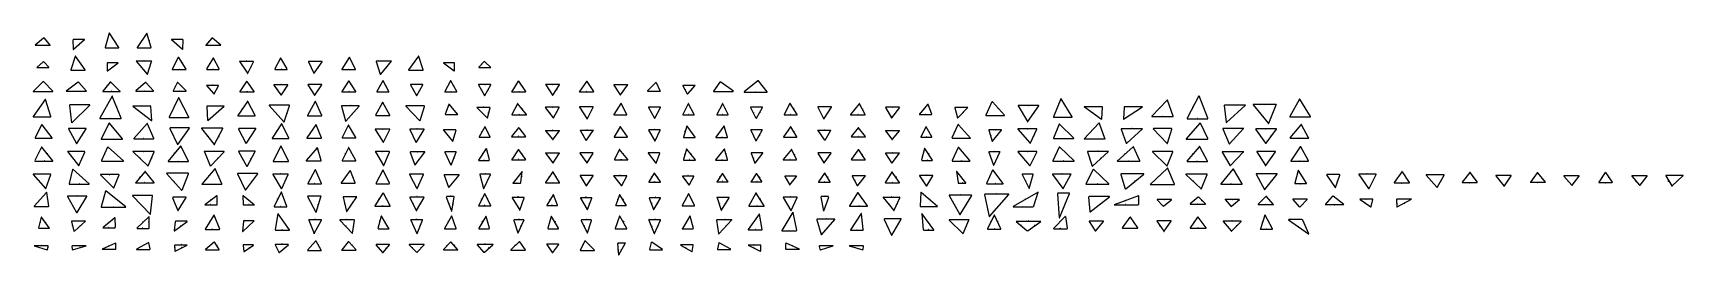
# Model space of a CAD drawing. Header units: metres. Extents: x -1 to 145, y -1 to 19.
import ezdxf

# ---------------------------------------------------------------- set-up
doc = ezdxf.new("R2010")
doc.units = ezdxf.units.M
doc.layers.add('LABELS', color=1, linetype='CONTINUOUS')
doc.layers.add('SHAPES', color=3, linetype='CONTINUOUS')

msp = doc.modelspace()

# ---------------------------------------------------------------- linework, layer by layer
at = {"layer": 'LABELS'}
for p, q in [((-0.03, 17.8), (-0.01, 17.81)), ((-0.03, 17.8), (-0.03, 17.79)), ((-0.03, 17.79), (-0.03, 17.8)), ((-0.03, 17.8), (-0.02, 17.8)), ((-0.03, 17.79), (-0.03, 17.8)), ((-0.03, 17.8), (-0.02, 17.8)), ((-0.02, 17.8), (-0.03, 17.8)), ((-0.03, 17.8), (-0.03, 17.79)), ((-0.02, 17.8), (-0.03, 17.8)), ((-0.02, 17.8), (-0.03, 17.8)), ((-0.03, 17.8), (-0.03, 17.79)), ((-0.03, 17.79), (-0.03, 17.8)), ((-0.03, 17.8), (-0.02, 17.8)), ((-0.03, 17.79), (-0.03, 17.8)), ((-0.03, 17.79), (-0.03, 17.79)), ((-0.02, 17.8), (-0.01, 17.81)), ((-0.01, 17.81), (-0.02, 17.8)), ((-0.02, 17.8), (-0.01, 17.81)), ((-0.01, 17.81), (-0.02, 17.8)), ((-0.01, 17.81), (-0.02, 17.8)), ((-0.02, 17.8), (-0.02, 17.8)), ((-0.02, 17.8), (-0.02, 17.8)), ((-0.02, 17.8), (-0.02, 17.8)), ((-0.01, 17.81), (-0.01, 17.81)), ((-0.01, 17.81), (-0.01, 17.81)), ((0.37, 18.12), (0.39, 18.13)), ((0.37, 18.12), (0.37, 18.12)), ((0.37, 18.12), (0.38, 18.12)), ((0.37, 18.12), (0.38, 18.12)), ((0.38, 18.12), (0.37, 18.12)), ((0.38, 18.12), (0.37, 18.12)), ((0.37, 18.12), (0.38, 18.12)), ((0.38, 18.12), (0.37, 18.12)), ((0.37, 18.12), (0.38, 18.12)), ((0.38, 18.12), (0.37, 18.12)), ((0.37, 18.12), (0.37, 18.12)), ((0.37, 18.12), (0.38, 18.12)), ((0.38, 18.12), (0.39, 18.13)), ((0.38, 18.13), (0.38, 18.13)), ((0.38, 18.12), (0.39, 18.13)), ((0.39, 18.13), (0.38, 18.12)), ((0.39, 18.13), (0.38, 18.12)), ((0.39, 18.13), (0.38, 18.12)), ((0.38, 18.12), (0.38, 18.13)), ((0.38, 18.13), (0.39, 18.13)), ((0.39, 18.13), (0.38, 18.13)), ((0.38, 18.12), (0.39, 18.13)), ((0.39, 18.13), (0.38, 18.12)), ((0.39, 18.13), (0.38, 18.12)), ((0.38, 18.13), (0.38, 18.13)), ((0.38, 18.12), (0.39, 18.13)), ((0.39, 18.13), (0.39, 18.13)), ((0.39, 18.13), (0.39, 18.13)), ((0.39, 18.13), (0.39, 18.13)), ((0.39, 18.13), (0.39, 18.13)), ((0.39, 18.13), (0.39, 18.13)), ((0.39, 18.13), (0.39, 18.13)), ((0.39, 18.13), (0.39, 18.13)), ((0.39, 18.13), (0.39, 18.13)), ((0.39, 18.13), (0.39, 18.13)), ((0.39, 18.13), (0.39, 18.13)), ((0.39, 18.13), (0.39, 18.13)), ((2.66, 17.85), (2.66, 17.85)), ((2.66, 17.85), (2.67, 17.85)), ((2.66, 17.85), (2.67, 17.85)), ((2.67, 17.85), (2.66, 17.85)), ((2.67, 17.85), (2.66, 17.85)), ((2.66, 17.85), (2.67, 17.85)), ((2.67, 17.85), (2.66, 17.85)), ((2.66, 17.85), (2.68, 17.85)), ((2.66, 17.85), (2.67, 17.85)), ((2.67, 17.85), (2.66, 17.85)), ((2.66, 17.85), (2.66, 17.85)), ((2.66, 17.85), (2.67, 17.85)), ((2.67, 17.85), (2.68, 17.85)), ((2.67, 17.85), (2.67, 17.85)), ((2.67, 17.85), (2.68, 17.85)), ((2.68, 17.85), (2.67, 17.85)), ((2.68, 17.85), (2.67, 17.85)), ((2.68, 17.85), (2.67, 17.85)), ((2.67, 17.85), (2.67, 17.85)), ((2.67, 17.85), (2.68, 17.85)), ((2.68, 17.85), (2.67, 17.85)), ((2.67, 17.85), (2.68, 17.85)), ((2.68, 17.85), (2.67, 17.85)), ((2.68, 17.85), (2.67, 17.85)), ((2.67, 17.85), (2.67, 17.85)), ((2.67, 17.85), (2.68, 17.85)), ((2.68, 17.85), (2.68, 17.85)), ((2.68, 17.85), (2.68, 17.85)), ((2.68, 17.85), (2.68, 17.85)), ((2.68, 17.85), (2.68, 17.85)), ((2.68, 17.85), (2.68, 17.85)), ((2.68, 17.85), (2.68, 17.85)), ((2.68, 17.85), (2.68, 17.85)), ((2.68, 17.85), (2.68, 17.85)), ((2.68, 17.85), (2.68, 17.85)), ((2.68, 17.85), (2.68, 17.85)), ((2.68, 17.85), (2.68, 17.85)), ((3.19, 17.86), (3.19, 17.86)), ((3.19, 17.86), (3.19, 17.86)), ((3.19, 17.86), (3.2, 17.86)), ((3.19, 17.86), (3.19, 17.86)), ((3.19, 17.86), (3.2, 17.86)), ((3.2, 17.86), (3.19, 17.86)), ((3.19, 17.86), (3.19, 17.86)), ((3.2, 17.86), (3.19, 17.86)), ((3.2, 17.86), (3.19, 17.86)), ((3.19, 17.86), (3.19, 17.86)), ((3.19, 17.86), (3.19, 17.86)), ((3.19, 17.86), (3.2, 17.86)), ((3.19, 17.86), (3.19, 17.86)), ((3.19, 17.86), (3.21, 17.86)), ((3.19, 17.86), (3.19, 17.86)), ((3.19, 17.86), (3.2, 17.86)), ((3.2, 17.86), (3.19, 17.86)), ((3.19, 17.86), (3.19, 17.86)), ((3.2, 17.86), (3.19, 17.86)), ((3.19, 17.86), (3.19, 17.86)), ((3.19, 17.86), (3.21, 17.86)), ((3.2, 17.86), (3.21, 17.86)), ((3.2, 17.86), (3.2, 17.86)), ((3.2, 17.86), (3.21, 17.86)), ((3.21, 17.86), (3.2, 17.86)), ((3.21, 17.86), (3.2, 17.86)), ((3.2, 17.86), (3.2, 17.86)), ((3.2, 17.86), (3.2, 17.86)), ((3.2, 17.86), (3.21, 17.86)), ((3.21, 17.86), (3.2, 17.86)), ((3.2, 17.86), (3.2, 17.86)), ((3.21, 17.86), (3.21, 17.86)), ((3.21, 17.86), (3.21, 17.86)), ((3.21, 17.86), (3.21, 17.86)), ((3.21, 17.86), (3.21, 17.86)), ((3.21, 17.86), (3.21, 17.86)), ((3.21, 17.86), (3.21, 17.86)), ((5.65, 18.23), (5.67, 18.24)), ((5.65, 18.23), (5.67, 18.24)), ((5.65, 18.23), (5.65, 18.23)), ((5.65, 18.23), (5.66, 18.23)), ((5.65, 18.23), (5.66, 18.23)), ((5.66, 18.23), (5.65, 18.23)), ((5.66, 18.23), (5.65, 18.23)), ((5.65, 18.23), (5.66, 18.23)), ((5.66, 18.23), (5.65, 18.23)), ((5.65, 18.23), (5.66, 18.23)), ((5.66, 18.23), (5.65, 18.23)), ((5.66, 18.23), (5.65, 18.23)), ((5.66, 18.23), (5.66, 18.24)), ((5.66, 18.24), (5.67, 18.24)), ((5.66, 18.24), (5.66, 18.24)), ((5.66, 18.23), (5.66, 18.24)), ((5.66, 18.24), (5.67, 18.24)), ((5.67, 18.24), (5.66, 18.24)), ((5.66, 18.24), (5.66, 18.23)), ((5.66, 18.24), (5.66, 18.23)), ((5.67, 18.24), (5.66, 18.24)), ((5.66, 18.24), (5.66, 18.23)), ((5.66, 18.23), (5.66, 18.24)), ((5.66, 18.24), (5.66, 18.24)), ((5.66, 18.24), (5.66, 18.24)), ((5.66, 18.23), (5.66, 18.24)), ((5.66, 18.24), (5.67, 18.24)), ((5.67, 18.24), (5.66, 18.24)), ((5.66, 18.24), (5.66, 18.23)), ((5.66, 18.24), (5.66, 18.23)), ((5.66, 18.24), (5.66, 18.24)), ((5.67, 18.24), (5.67, 18.24)), ((5.67, 18.24), (5.67, 18.24)), ((5.67, 18.24), (5.67, 18.24)), ((5.67, 18.24), (5.67, 18.24)), ((5.67, 18.24), (5.67, 18.24)), ((5.67, 18.24), (5.67, 18.24)), ((6.09, 17.57), (6.1, 17.58)), ((6.09, 17.57), (6.1, 17.58)), ((6.1, 17.58), (6.09, 17.57)), ((6.1, 17.58), (6.09, 17.57)), ((6.1, 17.58), (6.09, 17.57)), ((6.09, 17.57), (6.09, 17.58)), ((6.09, 17.58), (6.1, 17.58)), ((6.1, 17.58), (6.09, 17.58)), ((6.09, 17.58), (6.09, 17.58)), ((6.09, 17.57), (6.1, 17.58)), ((6.09, 17.57), (6.09, 17.57)), ((6.09, 17.57), (6.09, 17.57)), ((6.09, 17.57), (6.09, 17.57)), ((6.09, 17.57), (6.09, 17.57)), ((6.09, 17.57), (6.09, 17.57)), ((6.09, 17.57), (6.09, 17.57)), ((6.09, 17.57), (6.09, 17.57)), ((6.09, 17.57), (6.09, 17.57)), ((6.09, 17.57), (6.09, 17.57)), ((6.1, 17.58), (6.1, 17.58)), ((6.1, 17.58), (6.1, 17.58)), ((6.1, 17.58), (6.1, 17.58)), ((6.1, 17.58), (6.1, 17.58)), ((6.1, 17.58), (6.1, 17.58)), ((6.1, 17.58), (6.1, 17.58)), ((6.1, 17.58), (6.1, 17.58)), ((6.1, 17.58), (6.1, 17.58)), ((6.27, 18.23), (6.28, 18.24)), ((6.27, 18.23), (6.28, 18.24)), ((6.28, 18.24), (6.27, 18.23)), ((6.28, 18.24), (6.27, 18.23)), ((6.28, 18.24), (6.27, 18.23)), ((6.27, 18.23), (6.29, 18.24)), ((6.27, 18.23), (6.28, 18.24)), ((6.28, 18.24), (6.27, 18.23)), ((6.28, 18.24), (6.27, 18.23)), ((6.27, 18.23), (6.28, 18.24)), ((6.27, 18.23), (6.27, 18.23)), ((6.27, 18.23), (6.27, 18.23)), ((6.27, 18.23), (6.27, 18.23)), ((6.27, 18.23), (6.27, 18.23)), ((6.27, 18.23), (6.27, 18.23)), ((6.27, 18.23), (6.27, 18.23)), ((6.27, 18.23), (6.28, 18.23)), ((6.27, 18.23), (6.27, 18.23)), ((6.27, 18.23), (6.27, 18.23)), ((6.27, 18.23), (6.27, 18.23)), ((6.27, 18.23), (6.27, 18.23)), ((6.27, 18.23), (6.27, 18.23)), ((6.27, 18.23), (6.27, 18.23)), ((6.28, 18.24), (6.29, 18.24)), ((6.28, 18.24), (6.29, 18.24)), ((6.29, 18.24), (6.28, 18.24)), ((6.29, 18.24), (6.28, 18.24)), ((6.28, 18.23), (6.28, 18.24)), ((6.28, 18.24), (6.28, 18.23)), ((6.28, 18.24), (6.29, 18.24)), ((6.29, 18.24), (6.28, 18.24)), ((6.28, 18.24), (6.29, 18.24)), ((6.28, 18.23), (6.28, 18.23)), ((6.28, 18.23), (6.28, 18.23)), ((6.29, 18.24), (6.29, 18.24)), ((6.29, 18.24), (6.29, 18.24)), ((6.29, 18.24), (6.29, 18.24)), ((6.29, 18.24), (6.29, 18.24)), ((6.29, 18.24), (6.29, 18.24)), ((8.74, 18.22), (8.74, 18.22)), ((8.74, 18.22), (8.74, 18.22)), ((8.74, 18.22), (8.75, 18.21)), ((8.74, 18.22), (8.74, 18.22)), ((8.74, 18.22), (8.75, 18.21)), ((8.75, 18.21), (8.74, 18.22)), ((8.74, 18.22), (8.74, 18.22)), ((8.75, 18.21), (8.74, 18.22)), ((8.75, 18.21), (8.74, 18.22)), ((8.74, 18.22), (8.74, 18.22)), ((8.74, 18.22), (8.74, 18.22)), ((8.74, 18.22), (8.75, 18.22)), ((8.74, 18.22), (8.74, 18.22)), ((8.74, 18.22), (8.76, 18.21)), ((8.74, 18.22), (8.74, 18.22)), ((8.74, 18.22), (8.75, 18.21)), ((8.75, 18.21), (8.74, 18.22)), ((8.74, 18.22), (8.74, 18.22)), ((8.75, 18.21), (8.74, 18.22)), ((8.74, 18.22), (8.74, 18.22)), ((8.74, 18.22), (8.74, 18.22)), ((8.74, 18.22), (8.74, 18.22)), ((8.74, 18.22), (8.75, 18.21)), ((8.75, 18.22), (8.75, 18.22)), ((8.75, 18.22), (8.75, 18.21)), ((8.75, 18.21), (8.75, 18.22)), ((8.75, 18.22), (8.75, 18.22)), ((8.75, 18.21), (8.76, 18.21)), ((8.75, 18.21), (8.76, 18.21)), ((8.76, 18.21), (8.75, 18.21)), ((8.76, 18.21), (8.75, 18.21)), ((8.75, 18.21), (8.76, 18.21)), ((8.76, 18.21), (8.75, 18.21)), ((8.75, 18.21), (8.76, 18.21)), ((8.76, 18.21), (8.76, 18.21)), ((8.76, 18.21), (8.76, 18.21)), ((8.76, 18.21), (8.76, 18.21)), ((8.76, 18.21), (8.76, 18.21)), ((8.76, 18.21), (8.76, 18.21)), ((8.93, 17.56), (8.92, 17.57)), ((8.92, 17.57), (8.93, 17.56)), ((8.92, 17.57), (8.93, 17.56)), ((8.93, 17.56), (8.92, 17.57)), ((8.93, 17.56), (8.92, 17.57)), ((8.92, 17.57), (8.93, 17.56)), ((8.94, 17.55), (8.92, 17.57)), ((8.92, 17.57), (8.94, 17.56)), ((8.93, 17.56), (8.94, 17.56)), ((8.93, 17.56), (8.94, 17.56)), ((8.94, 17.56), (8.93, 17.56)), ((8.94, 17.56), (8.93, 17.56)), ((8.94, 17.56), (8.93, 17.56)), ((8.93, 17.56), (8.93, 17.56)), ((8.93, 17.56), (8.94, 17.56)), ((8.94, 17.56), (8.93, 17.56)), ((8.93, 17.56), (8.93, 17.56)), ((8.94, 17.56), (8.94, 17.55)), ((8.94, 17.55), (8.94, 17.56)), ((8.94, 17.56), (8.94, 17.55)), ((8.94, 17.55), (8.94, 17.56)), ((8.94, 17.55), (8.94, 17.56)), ((8.94, 17.56), (8.94, 17.56)), ((8.94, 17.55), (8.94, 17.55)), ((9.36, 18.23), (9.36, 18.23)), ((9.36, 18.23), (9.36, 18.22)), ((9.36, 18.23), (9.36, 18.22)), ((9.36, 18.22), (9.36, 18.23)), ((9.36, 18.22), (9.36, 18.23)), ((9.36, 18.23), (9.36, 18.22)), ((9.36, 18.22), (9.36, 18.23)), ((9.36, 18.23), (9.37, 18.21)), ((9.36, 18.23), (9.36, 18.22)), ((9.36, 18.22), (9.36, 18.23)), ((9.37, 18.21), (9.36, 18.23)), ((9.36, 18.23), (9.37, 18.22)), ((9.36, 18.22), (9.37, 18.22)), ((9.36, 18.22), (9.37, 18.22)), ((9.37, 18.22), (9.36, 18.22)), ((9.37, 18.22), (9.36, 18.22)), ((9.37, 18.22), (9.36, 18.22)), ((9.36, 18.22), (9.37, 18.22)), ((9.36, 18.22), (9.37, 18.22)), ((9.37, 18.22), (9.36, 18.22)), ((9.37, 18.22), (9.36, 18.22)), ((9.37, 18.22), (9.37, 18.21)), ((9.37, 18.22), (9.37, 18.22)), ((9.37, 18.22), (9.37, 18.21)), ((9.37, 18.21), (9.37, 18.22)), ((9.37, 18.21), (9.37, 18.22)), ((9.37, 18.22), (9.37, 18.22)), ((9.37, 18.22), (9.37, 18.22)), ((9.37, 18.22), (9.37, 18.21)), ((9.37, 18.21), (9.37, 18.22)), ((9.37, 18.22), (9.37, 18.22)), ((9.37, 18.22), (9.37, 18.22)), ((9.37, 18.21), (9.37, 18.21)), ((9.37, 18.21), (9.37, 18.21)), ((9.37, 18.21), (9.37, 18.21)), ((9.37, 18.21), (9.37, 18.21)), ((11.83, 17.86), (11.83, 17.86)), ((11.83, 17.86), (11.83, 17.86)), ((11.83, 17.86), (11.84, 17.86)), ((11.83, 17.86), (11.83, 17.86)), ((11.83, 17.86), (11.84, 17.86)), ((11.84, 17.86), (11.83, 17.86)), ((11.83, 17.86), (11.83, 17.86)), ((11.84, 17.86), (11.83, 17.86)), ((11.84, 17.86), (11.83, 17.86)), ((11.83, 17.86), (11.83, 17.86)), ((11.83, 17.86), (11.83, 17.86)), ((11.83, 17.86), (11.84, 17.86)), ((11.83, 17.86), (11.83, 17.86)), ((11.83, 17.86), (11.85, 17.86)), ((11.83, 17.86), (11.83, 17.86)), ((11.83, 17.86), (11.84, 17.86)), ((11.84, 17.86), (11.83, 17.86)), ((11.83, 17.86), (11.83, 17.86)), ((11.84, 17.86), (11.83, 17.86)), ((11.85, 17.86), (11.83, 17.86)), ((11.83, 17.86), (11.84, 17.86)), ((11.84, 17.86), (11.85, 17.86)), ((11.84, 17.86), (11.84, 17.86)), ((11.84, 17.86), (11.85, 17.86)), ((11.85, 17.86), (11.84, 17.86)), ((11.85, 17.86), (11.84, 17.86)), ((11.84, 17.86), (11.84, 17.86)), ((11.84, 17.86), (11.84, 17.86)), ((11.84, 17.86), (11.85, 17.86)), ((11.85, 17.86), (11.84, 17.86)), ((11.84, 17.86), (11.84, 17.86)), ((11.84, 17.86), (11.84, 17.86)), ((11.85, 17.86), (11.85, 17.86)), ((11.85, 17.86), (11.85, 17.86)), ((11.85, 17.86), (11.85, 17.86)), ((11.85, 17.86), (11.85, 17.86)), ((12.35, 17.85), (12.35, 17.85)), ((12.35, 17.85), (12.35, 17.85)), ((12.35, 17.85), (12.36, 17.85)), ((12.35, 17.85), (12.35, 17.85)), ((12.35, 17.85), (12.36, 17.85)), ((12.36, 17.85), (12.35, 17.85)), ((12.35, 17.85), (12.35, 17.85)), ((12.36, 17.85), (12.35, 17.85)), ((12.36, 17.85), (12.35, 17.85)), ((12.35, 17.85), (12.35, 17.85)), ((12.35, 17.85), (12.35, 17.85)), ((12.35, 17.85), (12.36, 17.85)), ((12.35, 17.85), (12.35, 17.85)), ((12.35, 17.85), (12.37, 17.85)), ((12.35, 17.85), (12.35, 17.85)), ((12.35, 17.85), (12.36, 17.85)), ((12.36, 17.85), (12.35, 17.85)), ((12.35, 17.85), (12.35, 17.85)), ((12.36, 17.85), (12.35, 17.85)), ((12.35, 17.85), (12.35, 17.85)), ((12.35, 17.85), (12.35, 17.85)), ((12.35, 17.85), (12.35, 17.85)), ((12.35, 17.85), (12.36, 17.85)), ((12.36, 17.85), (12.37, 17.85)), ((12.36, 17.85), (12.36, 17.85)), ((12.36, 17.85), (12.37, 17.85)), ((12.37, 17.85), (12.36, 17.85)), ((12.37, 17.85), (12.36, 17.85)), ((12.36, 17.85), (12.36, 17.85)), ((12.36, 17.85), (12.36, 17.85)), ((12.36, 17.85), (12.37, 17.85)), ((12.37, 17.85), (12.36, 17.85)), ((12.36, 17.85), (12.36, 17.85)), ((12.36, 17.85), (12.37, 17.85)), ((12.37, 17.85), (12.37, 17.85)), ((12.37, 17.85), (12.37, 17.85)), ((12.37, 17.85), (12.37, 17.85)), ((12.37, 17.85), (12.37, 17.85)), ((12.37, 17.85), (12.37, 17.85)), ((14.63, 18.11), (14.63, 18.11)), ((14.63, 18.11), (14.64, 18.11)), ((14.63, 18.11), (14.64, 18.11)), ((14.64, 18.11), (14.63, 18.11)), ((14.64, 18.11), (14.63, 18.11)), ((14.63, 18.11), (14.64, 18.11)), ((14.64, 18.11), (14.63, 18.11)), ((14.63, 18.11), (14.65, 18.1)), ((14.63, 18.11), (14.64, 18.11)), ((14.64, 18.11), (14.63, 18.11)), ((14.63, 18.11), (14.63, 18.11)), ((14.63, 18.11), (14.64, 18.11)), ((14.64, 18.11), (14.65, 18.1)), ((14.64, 18.11), (14.64, 18.11)), ((14.64, 18.11), (14.65, 18.1)), ((14.65, 18.1), (14.64, 18.11)), ((14.65, 18.1), (14.64, 18.11)), ((14.65, 18.1), (14.64, 18.11)), ((14.64, 18.11), (14.64, 18.11)), ((14.64, 18.11), (14.65, 18.1)), ((14.65, 18.1), (14.64, 18.11)), ((14.64, 18.11), (14.65, 18.1)), ((14.65, 18.1), (14.64, 18.11)), ((14.65, 18.1), (14.64, 18.11)), ((14.64, 18.11), (14.64, 18.11)), ((14.64, 18.11), (14.64, 18.11)), ((14.64, 18.11), (14.65, 18.1)), ((14.65, 18.1), (14.65, 18.1)), ((14.65, 18.1), (14.65, 18.1)), ((14.65, 18.1), (14.65, 18.1)), ((14.65, 18.1), (14.65, 18.1)), ((14.65, 18.1), (14.65, 18.1)), ((14.65, 18.1), (14.65, 18.1)), ((14.65, 18.1), (14.65, 18.1)), ((14.65, 18.1), (14.65, 18.1)), ((14.65, 18.1), (14.65, 18.1)), ((14.65, 18.1), (14.65, 18.1)), ((14.65, 18.1), (14.65, 18.1)), ((14.65, 18.1), (14.65, 18.1)), ((15.04, 17.78), (15.04, 17.79)), ((15.04, 17.79), (15.04, 17.78)), ((15.04, 17.79), (15.04, 17.78)), ((15.04, 17.78), (15.04, 17.79)), ((15.04, 17.78), (15.04, 17.79)), ((15.04, 17.79), (15.04, 17.78)), ((15.04, 17.79), (15.04, 17.79)), ((15.04, 17.79), (15.04, 17.78)), ((15.04, 17.78), (15.05, 17.78)), ((15.04, 17.78), (15.05, 17.78)), ((15.05, 17.78), (15.04, 17.78)), ((15.05, 17.78), (15.04, 17.78)), ((15.05, 17.78), (15.04, 17.78)), ((15.04, 17.78), (15.05, 17.78)), ((15.04, 17.78), (15.04, 17.78)), ((15.04, 17.78), (15.05, 17.78)), ((15.05, 17.78), (15.05, 17.77)), ((15.05, 17.77), (15.05, 17.78)), ((15.05, 17.78), (15.05, 17.77)), ((15.05, 17.77), (15.05, 17.78)), ((15.05, 17.77), (15.05, 17.78)), ((15.05, 17.78), (15.05, 17.78)), ((15.05, 17.78), (15.05, 17.78)), ((15.05, 17.78), (15.05, 17.78)), ((15.05, 17.78), (15.05, 17.77)), ((15.05, 17.77), (15.05, 17.77)), ((15.05, 17.77), (15.05, 17.77)), ((0.28, 16.08), (0.29, 16.09)), ((0.28, 16.08), (0.29, 16.09)), ((0.29, 16.08), (0.28, 16.08)), ((0.29, 16.09), (0.3, 16.1)), ((0.3, 16.1), (0.29, 16.09)), ((0.29, 16.09), (0.3, 16.1)), ((0.29, 16.09), (0.29, 16.09)), ((0.29, 16.09), (0.29, 16.08)), ((0.29, 16.08), (0.29, 16.09)), ((0.29, 16.09), (0.3, 16.09)), ((0.29, 16.09), (0.29, 16.09)), ((0.29, 16.09), (0.29, 16.09)), ((0.29, 16.09), (0.3, 16.09)), ((0.3, 16.09), (0.29, 16.09)), ((0.29, 16.09), (0.29, 16.08)), ((0.29, 16.08), (0.29, 16.09)), ((0.29, 16.09), (0.29, 16.09)), ((0.29, 16.09), (0.29, 16.09)), ((0.29, 16.09), (0.29, 16.09)), ((0.29, 16.09), (0.29, 16.09)), ((0.29, 16.09), (0.29, 16.08)), ((0.29, 16.09), (0.29, 16.09)), ((0.29, 16.09), (0.3, 16.09)), ((0.3, 16.09), (0.29, 16.09)), ((0.29, 16.09), (0.29, 16.08)), ((0.29, 16.08), (0.29, 16.09)), ((0.29, 16.09), (0.29, 16.09)), ((0.29, 16.09), (0.3, 16.09)), ((0.3, 16.09), (0.29, 16.09)), ((0.29, 16.09), (0.29, 16.09)), ((0.29, 16.09), (0.29, 16.08)), ((0.29, 16.08), (0.29, 16.09)), ((0.29, 16.09), (0.29, 16.09)), ((0.29, 16.09), (0.29, 16.09)), ((0.29, 16.09), (0.29, 16.09)), ((0.29, 16.09), (0.29, 16.09)), ((0.29, 16.09), (0.3, 16.09)), ((0.3, 16.09), (0.29, 16.09)), ((0.29, 16.09), (0.29, 16.08)), ((0.29, 16.08), (0.29, 16.09)), ((0.29, 16.09), (0.29, 16.09)), ((0.29, 16.09), (0.29, 16.09)), ((0.29, 16.09), (0.29, 16.09)), ((0.3, 16.09), (0.3, 16.1)), ((0.3, 16.09), (0.3, 16.09)), ((0.3, 16.09), (0.3, 16.09)), ((0.3, 16.09), (0.3, 16.09)), ((0.3, 16.09), (0.3, 16.09)), ((2.65, 16.23), (2.66, 16.24)), ((2.65, 16.23), (2.66, 16.24)), ((2.66, 16.24), (2.65, 16.23)), ((2.66, 16.24), (2.65, 16.23)), ((2.65, 16.23), (2.66, 16.24)), ((2.66, 16.24), (2.65, 16.23)), ((2.65, 16.23), (2.66, 16.24)), ((2.66, 16.24), (2.65, 16.23)), ((2.66, 16.24), (2.65, 16.23)), ((2.66, 16.24), (2.65, 16.23)), ((2.65, 16.23), (2.66, 16.24)), ((2.66, 16.24), (2.65, 16.23)), ((2.65, 16.23), (2.66, 16.24)), ((2.66, 16.24), (2.65, 16.23)), ((2.66, 16.24), (2.65, 16.23)), ((2.65, 16.23), (2.66, 16.24)), ((2.65, 16.23), (2.65, 16.23)), ((2.65, 16.23), (2.65, 16.23)), ((2.65, 16.23), (2.65, 16.23)), ((2.65, 16.23), (2.65, 16.23)), ((2.65, 16.23), (2.65, 16.23)), ((2.65, 16.23), (2.65, 16.23)), ((2.65, 16.23), (2.65, 16.23)), ((2.65, 16.23), (2.65, 16.23)), ((2.65, 16.23), (2.65, 16.23)), ((2.65, 16.23), (2.65, 16.23)), ((2.65, 16.23), (2.65, 16.23)), ((2.65, 16.23), (2.65, 16.23)), ((2.65, 16.23), (2.65, 16.23)), ((2.65, 16.23), (2.65, 16.23)), ((2.65, 16.23), (2.65, 16.23)), ((2.65, 16.23), (2.65, 16.23)), ((2.65, 16.23), (2.65, 16.23)), ((2.65, 16.23), (2.65, 16.23)), ((2.65, 16.23), (2.65, 16.23)), ((2.66, 16.24), (2.66, 16.24)), ((2.66, 16.24), (2.66, 16.24)), ((2.66, 16.24), (2.66, 16.24)), ((2.66, 16.24), (2.66, 16.24)), ((2.66, 16.24), (2.66, 16.24)), ((2.66, 16.24), (2.66, 16.24)), ((2.66, 16.24), (2.66, 16.24)), ((2.66, 16.24), (2.66, 16.24)), ((2.66, 16.24), (2.66, 16.24)), ((2.66, 16.24), (2.66, 16.24)), ((2.66, 16.24), (2.66, 16.24)), ((2.66, 16.24), (2.66, 16.24)), ((2.66, 16.24), (2.66, 16.24)), ((3.29, 16.22), (3.3, 16.23)), ((3.29, 16.22), (3.3, 16.23)), ((3.3, 16.23), (3.29, 16.22)), ((3.29, 16.22), (3.3, 16.23)), ((3.3, 16.23), (3.29, 16.22)), ((3.29, 16.22), (3.3, 16.23)), ((3.3, 16.23), (3.29, 16.22)), ((3.3, 16.23), (3.29, 16.22)), ((3.29, 16.22), (3.3, 16.23)), ((3.29, 16.22), (3.3, 16.23)), ((3.3, 16.23), (3.29, 16.22)), ((3.29, 16.22), (3.3, 16.23)), ((3.29, 16.22), (3.29, 16.22)), ((3.29, 16.22), (3.29, 16.22)), ((3.29, 16.22), (3.29, 16.22)), ((3.3, 16.23), (3.31, 16.24)), ((3.31, 16.24), (3.3, 16.23)), ((3.3, 16.23), (3.31, 16.23)), ((3.3, 16.23), (3.3, 16.23)), ((3.3, 16.23), (3.31, 16.23)), ((3.31, 16.23), (3.3, 16.23)), ((3.31, 16.23), (3.3, 16.23)), ((3.3, 16.23), (3.3, 16.23)), ((3.3, 16.23), (3.3, 16.23)), ((3.3, 16.23), (3.31, 16.23)), ((3.31, 16.23), (3.3, 16.23)), ((3.31, 16.23), (3.3, 16.23)), ((3.31, 16.23), (3.3, 16.23)), ((3.3, 16.23), (3.3, 16.23)), ((3.3, 16.23), (3.31, 16.23)), ((3.31, 16.23), (3.3, 16.23)), ((3.3, 16.23), (3.3, 16.23)), ((3.3, 16.23), (3.31, 16.23)), ((3.31, 16.23), (3.3, 16.23)), ((3.31, 16.23), (3.3, 16.23)), ((3.3, 16.23), (3.3, 16.23)), ((3.3, 16.23), (3.31, 16.23)), ((3.31, 16.23), (3.31, 16.24)), ((3.31, 16.24), (3.31, 16.24)), ((3.31, 16.23), (3.31, 16.24)), ((3.31, 16.24), (3.31, 16.23)), ((3.31, 16.24), (3.31, 16.24)), ((3.31, 16.23), (3.31, 16.24)), ((3.31, 16.24), (3.31, 16.23)), ((3.31, 16.24), (3.31, 16.24)), ((3.31, 16.24), (3.31, 16.23)), ((3.31, 16.23), (3.31, 16.24)), ((3.31, 16.24), (3.31, 16.23)), ((3.31, 16.23), (3.31, 16.24)), ((3.31, 16.24), (3.31, 16.24)), ((8.91, 16.41), (8.9, 16.4)), ((8.9, 16.4), (8.91, 16.41)), ((8.9, 16.4), (8.91, 16.41)), ((8.91, 16.41), (8.9, 16.4)), ((8.91, 16.41), (8.9, 16.4)), ((8.9, 16.4), (8.91, 16.41)), ((8.9, 16.4), (8.91, 16.41)), ((8.9, 16.4), (8.9, 16.4)), ((8.91, 16.41), (8.92, 16.42)), ((8.91, 16.41), (8.92, 16.41)), ((8.91, 16.41), (8.92, 16.41)), ((8.92, 16.41), (8.91, 16.41)), ((8.92, 16.41), (8.91, 16.41)), ((8.92, 16.41), (8.91, 16.41)), ((8.91, 16.41), (8.91, 16.41)), ((8.91, 16.41), (8.92, 16.41)), ((8.92, 16.41), (8.91, 16.41)), ((8.91, 16.41), (8.91, 16.41)), ((8.92, 16.41), (8.92, 16.42)), ((8.92, 16.42), (8.92, 16.41)), ((8.92, 16.41), (8.92, 16.42)), ((8.92, 16.42), (8.92, 16.41)), ((8.92, 16.42), (8.92, 16.42)), ((8.92, 16.42), (8.92, 16.41)), ((8.92, 16.42), (8.92, 16.42)), ((11.7, 16.21), (11.68, 16.2)), ((11.68, 16.2), (11.7, 16.21)), ((11.68, 16.2), (11.68, 16.2)), ((11.68, 16.2), (11.69, 16.2)), ((11.68, 16.2), (11.69, 16.2)), ((11.69, 16.2), (11.68, 16.2)), ((11.68, 16.2), (11.69, 16.2)), ((11.69, 16.2), (11.68, 16.2)), ((11.68, 16.2), (11.68, 16.2)), ((11.68, 16.2), (11.69, 16.2)), ((11.69, 16.2), (11.68, 16.2)), ((11.69, 16.2), (11.68, 16.2)), ((11.68, 16.2), (11.69, 16.2)), ((11.68, 16.2), (11.69, 16.2)), ((11.69, 16.2), (11.68, 16.2)), ((11.69, 16.2), (11.7, 16.21)), ((11.69, 16.2), (11.7, 16.21)), ((11.7, 16.21), (11.69, 16.2)), ((11.7, 16.21), (11.69, 16.2)), ((11.69, 16.2), (11.7, 16.21)), ((11.7, 16.21), (11.69, 16.2)), ((11.69, 16.2), (11.7, 16.21)), ((11.7, 16.21), (11.69, 16.2)), ((11.7, 16.21), (11.69, 16.2)), ((11.7, 16.21), (11.69, 16.2)), ((11.69, 16.2), (11.7, 16.21)), ((11.7, 16.21), (11.69, 16.2)), ((11.69, 16.2), (11.7, 16.21)), ((11.7, 16.21), (11.69, 16.2)), ((11.7, 16.21), (11.69, 16.2)), ((11.69, 16.2), (11.69, 16.2)), ((11.69, 16.2), (11.69, 16.2)), ((11.69, 16.2), (11.69, 16.2)), ((11.69, 16.2), (11.69, 16.2)), ((11.69, 16.2), (11.69, 16.2)), ((11.7, 16.21), (11.7, 16.21)), ((11.7, 16.21), (11.7, 16.21)), ((11.7, 16.21), (11.7, 16.21)), ((11.7, 16.21), (11.7, 16.21)), ((11.7, 16.21), (11.7, 16.21)), ((11.7, 16.21), (11.7, 16.21)), ((11.7, 16.21), (11.7, 16.21)), ((11.7, 16.21), (11.7, 16.21)), ((11.7, 16.21), (11.7, 16.21)), ((11.7, 16.21), (11.7, 16.21)), ((11.7, 16.21), (11.7, 16.21)), ((11.7, 16.21), (11.7, 16.21)), ((12.31, 16.2), (12.32, 16.21)), ((12.31, 16.2), (12.32, 16.21)), ((12.32, 16.21), (12.31, 16.2)), ((12.32, 16.21), (12.31, 16.2)), ((12.31, 16.2), (12.32, 16.21)), ((12.32, 16.21), (12.31, 16.2)), ((12.32, 16.21), (12.31, 16.2)), ((12.32, 16.21), (12.31, 16.2)), ((12.31, 16.2), (12.32, 16.21)), ((12.32, 16.21), (12.31, 16.2)), ((12.32, 16.21), (12.31, 16.2)), ((12.31, 16.2), (12.33, 16.21)), ((12.32, 16.21), (12.31, 16.2)), ((12.31, 16.2), (12.31, 16.2)), ((12.31, 16.2), (12.31, 16.2)), ((12.31, 16.2), (12.31, 16.2)), ((12.31, 16.2), (12.31, 16.2)), ((12.31, 16.2), (12.31, 16.2)), ((12.31, 16.2), (12.32, 16.2)), ((12.32, 16.2), (12.31, 16.2)), ((12.31, 16.2), (12.31, 16.2)), ((12.31, 16.2), (12.31, 16.2)), ((12.31, 16.2), (12.31, 16.2)), ((12.31, 16.2), (12.31, 16.2)), ((12.31, 16.2), (12.31, 16.2)), ((12.31, 16.2), (12.31, 16.2)), ((12.31, 16.2), (12.32, 16.2)), ((12.31, 16.2), (12.31, 16.2)), ((12.31, 16.2), (12.31, 16.2)), ((12.31, 16.2), (12.31, 16.2)), ((12.31, 16.2), (12.31, 16.2)), ((12.31, 16.2), (12.31, 16.2)), ((12.31, 16.2), (12.32, 16.2)), ((12.32, 16.21), (12.33, 16.21)), ((12.32, 16.21), (12.33, 16.21)), ((12.33, 16.21), (12.32, 16.21)), ((12.32, 16.2), (12.33, 16.21)), ((12.33, 16.21), (12.32, 16.2)), ((12.32, 16.21), (12.33, 16.21)), ((12.33, 16.21), (12.32, 16.21)), ((12.33, 16.21), (12.32, 16.21)), ((12.32, 16.2), (12.32, 16.21)), ((12.32, 16.21), (12.32, 16.2)), ((12.32, 16.21), (12.33, 16.21)), ((12.33, 16.21), (12.32, 16.21)), ((12.33, 16.21), (12.32, 16.21)), ((12.32, 16.2), (12.32, 16.2)), ((12.32, 16.2), (12.32, 16.2)), ((12.33, 16.21), (12.33, 16.21)), ((12.33, 16.21), (12.33, 16.21)), ((12.33, 16.21), (12.33, 16.21)), ((12.33, 16.21), (12.33, 16.21)), ((14.72, 16.18), (14.73, 16.19)), ((14.72, 16.18), (14.73, 16.19)), ((14.73, 16.19), (14.72, 16.18)), ((14.72, 16.18), (14.73, 16.19)), ((14.73, 16.19), (14.72, 16.18)), ((14.72, 16.18), (14.73, 16.19)), ((14.73, 16.19), (14.72, 16.18)), ((14.73, 16.19), (14.72, 16.18)), ((14.72, 16.18), (14.73, 16.19)), ((14.72, 16.18), (14.73, 16.19)), ((14.73, 16.19), (14.72, 16.18)), ((14.72, 16.18), (14.73, 16.19)), ((14.72, 16.18), (14.72, 16.18)), ((14.72, 16.18), (14.72, 16.18)), ((14.72, 16.18), (14.72, 16.18)), ((14.73, 16.19), (14.74, 16.19)), ((14.73, 16.19), (14.73, 16.19)), ((14.73, 16.19), (14.74, 16.19)), ((14.74, 16.19), (14.73, 16.19)), ((14.74, 16.19), (14.73, 16.19)), ((14.73, 16.19), (14.73, 16.19)), ((14.73, 16.19), (14.74, 16.19)), ((14.74, 16.19), (14.73, 16.19)), ((14.73, 16.19), (14.73, 16.19)), ((14.73, 16.19), (14.74, 16.19)), ((14.74, 16.19), (14.73, 16.19)), ((14.74, 16.19), (14.73, 16.19)), ((14.74, 16.19), (14.73, 16.19)), ((14.73, 16.19), (14.73, 16.19)), ((14.73, 16.19), (14.74, 16.19)), ((14.74, 16.19), (14.73, 16.19)), ((14.73, 16.19), (14.73, 16.19)), ((14.73, 16.19), (14.74, 16.19)), ((14.74, 16.19), (14.73, 16.19)), ((14.74, 16.19), (14.73, 16.19)), ((14.73, 16.19), (14.73, 16.19)), ((14.73, 16.19), (14.74, 16.19)), ((14.74, 16.19), (14.74, 16.19)), ((14.74, 16.19), (14.74, 16.19)), ((14.74, 16.19), (14.74, 16.19)), ((14.74, 16.19), (14.74, 16.19)), ((14.74, 16.19), (14.74, 16.19)), ((14.74, 16.19), (14.74, 16.19)), ((14.74, 16.19), (14.74, 16.19)), ((14.74, 16.19), (14.74, 16.19)), ((14.74, 16.19), (14.74, 16.19)), ((14.74, 16.19), (14.74, 16.19)), ((14.74, 16.19), (14.74, 16.19)), ((14.74, 16.19), (14.74, 16.19)), ((14.74, 16.19), (14.74, 16.19)), ((15.29, 16.18), (15.29, 16.19)), ((15.29, 16.19), (15.3, 16.19)), ((15.29, 16.18), (15.29, 16.19)), ((15.29, 16.19), (15.3, 16.19)), ((15.3, 16.19), (15.29, 16.19)), ((15.29, 16.19), (15.29, 16.18)), ((15.3, 16.19), (15.29, 16.19)), ((15.29, 16.18), (15.29, 16.19)), ((15.29, 16.19), (15.3, 16.19)), ((15.3, 16.19), (15.29, 16.19)), ((15.29, 16.19), (15.29, 16.18)), ((15.29, 16.18), (15.29, 16.19)), ((15.29, 16.19), (15.3, 16.19)), ((15.3, 16.19), (15.29, 16.19)), ((15.29, 16.19), (15.29, 16.18)), ((15.3, 16.19), (15.29, 16.19)), ((15.3, 16.19), (15.29, 16.19)), ((15.29, 16.19), (15.29, 16.18)), ((15.29, 16.18), (15.29, 16.19)), ((15.29, 16.19), (15.3, 16.19)), ((15.29, 16.18), (15.29, 16.19)), ((15.29, 16.19), (15.3, 16.19)), ((15.3, 16.19), (15.29, 16.19)), ((15.29, 16.19), (15.29, 16.18)), ((15.3, 16.19), (15.29, 16.19)), ((15.29, 16.19), (15.29, 16.18)), ((15.29, 16.18), (15.29, 16.19)), ((15.29, 16.19), (15.31, 16.19)), ((15.29, 16.18), (15.29, 16.18)), ((15.29, 16.18), (15.29, 16.18)), ((15.29, 16.18), (15.29, 16.18)), ((15.3, 16.19), (15.31, 16.19)), ((15.3, 16.19), (15.3, 16.19)), ((15.3, 16.19), (15.31, 16.19)), ((15.31, 16.19), (15.3, 16.19)), ((15.3, 16.19), (15.31, 16.19)), ((15.31, 16.19), (15.3, 16.19)), ((15.3, 16.19), (15.31, 16.19)), ((15.31, 16.19), (15.3, 16.19)), ((15.31, 16.19), (15.3, 16.19)), ((15.3, 16.19), (15.3, 16.19)), ((15.3, 16.19), (15.3, 16.19)), ((15.3, 16.19), (15.3, 16.19)), ((15.3, 16.19), (15.31, 16.19)), ((15.31, 16.19), (15.3, 16.19)), ((15.31, 16.19), (15.31, 16.19)), ((15.31, 16.19), (15.31, 16.19)), ((15.31, 16.19), (15.31, 16.19)), ((17.97, 16.37), (17.96, 16.37)), ((17.96, 16.37), (17.97, 16.37)), ((17.96, 16.37), (17.97, 16.37)), ((17.97, 16.37), (17.96, 16.37)), ((17.97, 16.37), (17.96, 16.37)), ((17.96, 16.37), (17.97, 16.37)), ((17.96, 16.37), (17.96, 16.37)), ((17.96, 16.37), (17.97, 16.37)), ((17.97, 16.37), (17.98, 16.38)), ((17.98, 16.38), (17.97, 16.37)), ((17.97, 16.37), (17.98, 16.38)), ((17.98, 16.38), (17.97, 16.37)), ((17.98, 16.38), (17.97, 16.37)), ((17.97, 16.37), (17.98, 16.38)), ((17.97, 16.37), (17.97, 16.37)), ((17.97, 16.37), (17.97, 16.37)), ((17.97, 16.37), (17.97, 16.37)), ((17.97, 16.37), (17.97, 16.37)), ((17.97, 16.37), (17.97, 16.37)), ((17.97, 16.37), (17.97, 16.37)), ((17.97, 16.37), (17.97, 16.37)), ((17.97, 16.37), (17.97, 16.37)), ((17.97, 16.37), (17.97, 16.37)), ((17.97, 16.37), (17.97, 16.37)), ((17.97, 16.37), (17.97, 16.37)), ((17.98, 16.38), (17.98, 16.38)), ((17.98, 16.38), (17.98, 16.38)), ((20.72, 16.18), (20.72, 16.18)), ((20.72, 16.18), (20.73, 16.18)), ((20.72, 16.18), (20.73, 16.18)), ((20.73, 16.18), (20.72, 16.18)), ((20.72, 16.18), (20.73, 16.18)), ((20.73, 16.18), (20.72, 16.18)), ((20.72, 16.18), (20.72, 16.18)), ((20.72, 16.18), (20.73, 16.18)), ((20.73, 16.18), (20.72, 16.18)), ((20.73, 16.18), (20.72, 16.18)), ((20.72, 16.18), (20.73, 16.18)), ((20.72, 16.18), (20.73, 16.18)), ((20.73, 16.18), (20.72, 16.18)), ((20.73, 16.18), (20.72, 16.18)), ((20.72, 16.18), (20.72, 16.18)), ((20.72, 16.18), (20.73, 16.18)), ((20.73, 16.18), (20.73, 16.17)), ((20.73, 16.18), (20.73, 16.17)), ((20.73, 16.17), (20.73, 16.18)), ((20.73, 16.17), (20.73, 16.18)), ((20.73, 16.18), (20.73, 16.17)), ((20.73, 16.17), (20.73, 16.18)), ((20.73, 16.18), (20.73, 16.17)), ((20.73, 16.17), (20.73, 16.18)), ((20.73, 16.17), (20.73, 16.18)), ((20.73, 16.17), (20.73, 16.18)), ((20.73, 16.18), (20.73, 16.17)), ((20.73, 16.18), (20.73, 16.17)), ((20.73, 16.17), (20.73, 16.18)), ((20.73, 16.17), (20.73, 16.18)), ((20.73, 16.18), (20.74, 16.17)), ((20.73, 16.17), (20.74, 16.17)), ((20.73, 16.17), (20.73, 16.17)), ((20.73, 16.17), (20.74, 16.17)), ((20.74, 16.17), (20.73, 16.17)), ((20.73, 16.17), (20.74, 16.17)), ((20.74, 16.17), (20.73, 16.17)), ((20.73, 16.17), (20.74, 16.17)), ((20.74, 16.17), (20.73, 16.17)), ((20.74, 16.17), (20.73, 16.17)), ((20.73, 16.17), (20.73, 16.17)), ((20.73, 16.17), (20.73, 16.17)), ((20.73, 16.17), (20.73, 16.17)), ((20.73, 16.17), (20.74, 16.17)), ((20.74, 16.17), (20.73, 16.17)), ((20.74, 16.17), (20.74, 16.17)), ((20.74, 16.17), (20.74, 16.17)), ((20.74, 16.17), (20.74, 16.17)), ((21.29, 16.18), (21.29, 16.18)), ((21.29, 16.18), (21.29, 16.18)), ((21.29, 16.18), (21.3, 16.17)), ((21.29, 16.18), (21.29, 16.18)), ((21.29, 16.18), (21.3, 16.17)), ((21.3, 16.17), (21.29, 16.18)), ((21.29, 16.18), (21.29, 16.18)), ((21.3, 16.17), (21.29, 16.18)), ((21.29, 16.18), (21.29, 16.18)), ((21.29, 16.18), (21.3, 16.17)), ((21.3, 16.17), (21.29, 16.18)), ((21.29, 16.18), (21.29, 16.18)), ((21.29, 16.18), (21.29, 16.18)), ((21.29, 16.18), (21.29, 16.18)), ((21.29, 16.18), (21.3, 16.17)), ((21.3, 16.17), (21.29, 16.18)), ((21.29, 16.18), (21.29, 16.18)), ((21.3, 16.17), (21.29, 16.18)), ((21.3, 16.17), (21.29, 16.18)), ((21.29, 16.18), (21.29, 16.18)), ((21.29, 16.18), (21.29, 16.18)), ((21.29, 16.18), (21.3, 16.17)), ((21.29, 16.18), (21.29, 16.18)), ((21.29, 16.18), (21.3, 16.17)), ((21.3, 16.17), (21.29, 16.18)), ((21.29, 16.18), (21.29, 16.18)), ((21.3, 16.17), (21.29, 16.18)), ((21.29, 16.18), (21.29, 16.18)), ((21.29, 16.18), (21.3, 16.17)), ((21.3, 16.17), (21.29, 16.18)), ((21.29, 16.18), (21.29, 16.18)), ((21.29, 16.18), (21.29, 16.18)), ((21.3, 16.17), (21.3, 16.17)), ((21.3, 16.17), (21.3, 16.17)), ((21.3, 16.17), (21.3, 16.17)), ((21.3, 16.17), (21.3, 16.17)), ((21.3, 16.17), (21.3, 16.17)), ((21.3, 16.17), (21.3, 16.17)), ((21.3, 16.17), (21.3, 16.17)), ((21.3, 16.17), (21.3, 16.17)), ((21.3, 16.17), (21.3, 16.17)), ((21.3, 16.17), (21.3, 16.17)), ((21.3, 16.17), (21.3, 16.17)), ((21.3, 16.17), (21.3, 16.17)), ((21.3, 16.17), (21.3, 16.17)), ((21.3, 16.17), (21.3, 16.17)), ((21.3, 16.17), (21.3, 16.17)), ((21.3, 16.17), (21.3, 16.17)), ((21.3, 16.17), (21.3, 16.17)), ((21.3, 16.17), (21.3, 16.17)), ((21.3, 16.17), (21.3, 16.17)), ((21.3, 16.17), (21.3, 16.17)), ((24.05, 16.36), (24.05, 16.36)), ((24.05, 16.36), (24.05, 16.36)), ((24.05, 16.36), (24.06, 16.35)), ((24.05, 16.36), (24.05, 16.36)), ((24.05, 16.36), (24.06, 16.35)), ((24.06, 16.35), (24.05, 16.36)), ((24.05, 16.36), (24.05, 16.36)), ((24.06, 16.35), (24.05, 16.36)), ((24.06, 16.35), (24.05, 16.36)), ((24.05, 16.36), (24.05, 16.36)), ((24.05, 16.36), (24.05, 16.36)), ((24.05, 16.36), (24.06, 16.35)), ((24.06, 16.35), (24.05, 16.36)), ((24.05, 16.36), (24.06, 16.35)), ((24.06, 16.35), (24.06, 16.35)), ((24.06, 16.35), (24.06, 16.35)), ((24.06, 16.35), (24.06, 16.35)), ((24.06, 16.35), (24.06, 16.35)), ((24.06, 16.35), (24.06, 16.35)), ((24.06, 16.35), (24.06, 16.35)), ((24.06, 16.35), (24.06, 16.35)), ((24.06, 16.35), (24.06, 16.35)), ((24.06, 16.35), (24.06, 16.35)), ((24.06, 16.35), (24.06, 16.35)), ((26.7, 16.19), (26.7, 16.19)), ((26.7, 16.19), (26.7, 16.19)), ((26.7, 16.19), (26.71, 16.18)), ((26.7, 16.19), (26.7, 16.19)), ((26.7, 16.19), (26.71, 16.18)), ((26.71, 16.18), (26.7, 16.19)), ((26.7, 16.19), (26.7, 16.19)), ((26.71, 16.18), (26.7, 16.19)), ((26.7, 16.19), (26.7, 16.19)), ((26.7, 16.19), (26.71, 16.19)), ((26.71, 16.19), (26.7, 16.19)), ((26.7, 16.19), (26.7, 16.19)), ((26.7, 16.19), (26.7, 16.19)), ((26.7, 16.19), (26.7, 16.19)), ((26.7, 16.19), (26.71, 16.18)), ((26.71, 16.18), (26.7, 16.19)), ((26.7, 16.19), (26.7, 16.19)), ((26.71, 16.18), (26.7, 16.19)), ((26.71, 16.18), (26.7, 16.19)), ((26.7, 16.19), (26.7, 16.19)), ((26.7, 16.19), (26.7, 16.19)), ((26.7, 16.19), (26.71, 16.19)), ((26.7, 16.19), (26.7, 16.19)), ((26.7, 16.19), (26.71, 16.18)), ((26.71, 16.18), (26.7, 16.19)), ((26.7, 16.19), (26.7, 16.19)), ((26.71, 16.18), (26.7, 16.19)), ((26.71, 16.18), (26.7, 16.19)), ((26.7, 16.19), (26.7, 16.19)), ((26.7, 16.19), (26.7, 16.19)), ((26.7, 16.19), (26.71, 16.19)), ((26.71, 16.19), (26.71, 16.19)), ((26.71, 16.19), (26.72, 16.18)), ((26.72, 16.18), (26.71, 16.19)), ((26.71, 16.19), (26.71, 16.18)), ((26.71, 16.18), (26.71, 16.19)), ((26.71, 16.19), (26.71, 16.19)), ((26.71, 16.19), (26.71, 16.18)), ((26.71, 16.18), (26.71, 16.19)), ((26.71, 16.18), (26.72, 16.18)), ((26.71, 16.18), (26.72, 16.18)), ((26.72, 16.18), (26.71, 16.18)), ((26.71, 16.18), (26.72, 16.18)), ((26.72, 16.18), (26.71, 16.18)), ((26.72, 16.18), (26.71, 16.18)), ((26.71, 16.18), (26.72, 16.18)), ((26.72, 16.18), (26.71, 16.18)), ((26.72, 16.18), (26.71, 16.18)), ((26.72, 16.18), (26.72, 16.18)), ((26.72, 16.18), (26.72, 16.18)), ((26.72, 16.18), (26.72, 16.18)), ((26.72, 16.18), (26.72, 16.18)), ((27.33, 16.19), (27.33, 16.19)), ((27.33, 16.19), (27.33, 16.19)), ((27.33, 16.19), (27.34, 16.18)), ((27.33, 16.19), (27.33, 16.19)), ((27.33, 16.19), (27.34, 16.18)), ((27.34, 16.18), (27.33, 16.19)), ((27.33, 16.19), (27.33, 16.19)), ((27.34, 16.18), (27.33, 16.19)), ((27.33, 16.19), (27.33, 16.19)), ((27.33, 16.19), (27.34, 16.19)), ((27.34, 16.19), (27.33, 16.19)), ((27.33, 16.19), (27.33, 16.19)), ((27.33, 16.19), (27.33, 16.19)), ((27.33, 16.19), (27.33, 16.19)), ((27.33, 16.19), (27.34, 16.18)), ((27.34, 16.18), (27.33, 16.19)), ((27.33, 16.19), (27.33, 16.19)), ((27.34, 16.18), (27.33, 16.19)), ((27.34, 16.18), (27.33, 16.19)), ((27.33, 16.19), (27.33, 16.19)), ((27.33, 16.19), (27.33, 16.19)), ((27.33, 16.19), (27.34, 16.19)), ((27.33, 16.19), (27.33, 16.19)), ((27.33, 16.19), (27.35, 16.18)), ((27.33, 16.19), (27.33, 16.19)), ((27.33, 16.19), (27.34, 16.18)), ((27.34, 16.18), (27.33, 16.19)), ((27.33, 16.19), (27.33, 16.19)), ((27.34, 16.18), (27.33, 16.19)), ((27.34, 16.19), (27.34, 16.19)), ((27.34, 16.19), (27.35, 16.18)), ((27.35, 16.18), (27.34, 16.19)), ((27.34, 16.19), (27.34, 16.18)), ((27.34, 16.18), (27.34, 16.19)), ((27.34, 16.19), (27.34, 16.19)), ((27.34, 16.18), (27.35, 16.18)), ((27.34, 16.18), (27.35, 16.18)), ((27.35, 16.18), (27.34, 16.18)), ((27.34, 16.18), (27.35, 16.18)), ((27.35, 16.18), (27.34, 16.18)), ((27.35, 16.18), (27.34, 16.18)), ((27.34, 16.18), (27.35, 16.18)), ((27.35, 16.18), (27.34, 16.18)), ((27.35, 16.18), (27.35, 16.18)), ((27.35, 16.18), (27.35, 16.18)), ((27.35, 16.18), (27.35, 16.18)), ((27.35, 16.18), (27.35, 16.18)), ((27.35, 16.18), (27.35, 16.18)), ((30.11, 16.39), (30.1, 16.4)), ((30.1, 16.4), (30.11, 16.39)), ((30.1, 16.4), (30.11, 16.39)), ((30.11, 16.39), (30.1, 16.4)), ((30.11, 16.39), (30.1, 16.4)), ((30.1, 16.4), (30.11, 16.39)), ((30.1, 16.4), (30.1, 16.4)), ((30.1, 16.4), (30.11, 16.39)), ((30.11, 16.39), (30.12, 16.39)), ((30.11, 16.39), (30.12, 16.39)), ((30.12, 16.39), (30.11, 16.39)), ((30.12, 16.39), (30.11, 16.39)), ((30.12, 16.39), (30.11, 16.39)), ((30.11, 16.39), (30.11, 16.39)), ((30.11, 16.39), (30.12, 16.39)), ((30.12, 16.39), (30.11, 16.39)), ((30.11, 16.39), (30.11, 16.39)), ((30.11, 16.39), (30.11, 16.39)), ((30.11, 16.39), (30.12, 16.39)), ((30.12, 16.39), (30.12, 16.38)), ((30.12, 16.38), (30.12, 16.39)), ((30.12, 16.39), (30.12, 16.38)), ((30.12, 16.38), (30.12, 16.39)), ((30.12, 16.38), (30.12, 16.39)), ((30.12, 16.39), (30.12, 16.38)), ((30.12, 16.38), (30.12, 16.38)), ((30.12, 16.38), (30.12, 16.38)), ((32.71, 16.22), (32.71, 16.22)), ((32.71, 16.22), (32.72, 16.21)), ((32.71, 16.22), (32.72, 16.21)), ((32.72, 16.21), (32.71, 16.22)), ((32.71, 16.22), (32.72, 16.21)), ((32.72, 16.21), (32.71, 16.22)), ((32.71, 16.22), (32.71, 16.22)), ((32.71, 16.22), (32.72, 16.21)), ((32.72, 16.21), (32.71, 16.22)), ((32.72, 16.21), (32.71, 16.22)), ((32.71, 16.22), (32.72, 16.21)), ((32.72, 16.21), (32.71, 16.22)), ((32.71, 16.22), (32.73, 16.21)), ((32.72, 16.21), (32.71, 16.22)), ((32.71, 16.22), (32.73, 16.21)), ((32.72, 16.21), (32.73, 16.21)), ((32.72, 16.21), (32.72, 16.21)), ((32.72, 16.21), (32.73, 16.21)), ((32.73, 16.21), (32.72, 16.21)), ((32.73, 16.21), (32.72, 16.21)), ((32.72, 16.21), (32.72, 16.21)), ((32.72, 16.21), (32.73, 16.21)), ((32.73, 16.21), (32.72, 16.21)), ((32.72, 16.21), (32.72, 16.21)), ((32.72, 16.21), (32.73, 16.21)), ((32.73, 16.21), (32.72, 16.21)), ((32.73, 16.21), (32.72, 16.21)), ((32.73, 16.21), (32.72, 16.21)), ((32.72, 16.21), (32.72, 16.21)), ((32.72, 16.21), (32.73, 16.21)), ((32.73, 16.21), (32.72, 16.21)), ((32.72, 16.21), (32.72, 16.21)), ((32.73, 16.21), (32.73, 16.21)), ((32.73, 16.21), (32.73, 16.21)), ((32.73, 16.21), (32.73, 16.21)), ((32.73, 16.21), (32.73, 16.21)), ((32.73, 16.21), (32.73, 16.21)), ((32.73, 16.21), (32.73, 16.21)), ((32.73, 16.21), (32.73, 16.21)), ((32.73, 16.21), (32.73, 16.21)), ((32.73, 16.21), (32.73, 16.21)), ((32.73, 16.21), (32.73, 16.21)), ((32.73, 16.21), (32.73, 16.21)), ((32.73, 16.21), (32.73, 16.21)), ((32.73, 16.21), (32.73, 16.21)), ((33.36, 16.22), (33.36, 16.22)), ((33.36, 16.22), (33.37, 16.22)), ((33.36, 16.22), (33.37, 16.22)), ((33.37, 16.22), (33.36, 16.22)), ((33.36, 16.22), (33.37, 16.22)), ((33.37, 16.22), (33.36, 16.22)), ((33.36, 16.22), (33.36, 16.22)), ((33.36, 16.22), (33.37, 16.22)), ((33.37, 16.22), (33.36, 16.22)), ((33.37, 16.22), (33.36, 16.22)), ((33.36, 16.22), (33.37, 16.22)), ((33.37, 16.22), (33.36, 16.22)), ((33.36, 16.22), (33.38, 16.21)), ((33.36, 16.22), (33.36, 16.22)), ((33.36, 16.22), (33.37, 16.22)), ((33.37, 16.22), (33.38, 16.21)), ((33.37, 16.22), (33.38, 16.21)), ((33.38, 16.21), (33.37, 16.22)), ((33.38, 16.21), (33.37, 16.22)), ((33.37, 16.22), (33.37, 16.21)), ((33.37, 16.21), (33.37, 16.22)), ((33.37, 16.22), (33.38, 16.21)), ((33.38, 16.21), (33.37, 16.22)), ((33.38, 16.21), (33.37, 16.22)), ((33.38, 16.21), (33.37, 16.22)), ((33.37, 16.22), (33.37, 16.21)), ((33.37, 16.22), (33.38, 16.21)), ((33.37, 16.21), (33.37, 16.21)), ((33.37, 16.21), (33.38, 16.21)), ((33.38, 16.21), (33.37, 16.21)), ((33.37, 16.21), (33.38, 16.21)), ((33.38, 16.21), (33.37, 16.21)), ((33.37, 16.21), (33.37, 16.21)), ((33.38, 16.21), (33.38, 16.21)), ((33.38, 16.21), (33.38, 16.21)), ((33.38, 16.21), (33.38, 16.21)), ((33.38, 16.21), (33.38, 16.21)), ((33.38, 16.21), (33.38, 16.21)), ((33.38, 16.21), (33.38, 16.21)), ((33.38, 16.21), (33.38, 16.21)), ((33.38, 16.21), (33.38, 16.21)), ((33.38, 16.21), (33.38, 16.21)), ((33.38, 16.21), (33.38, 16.21)), ((33.38, 16.21), (33.38, 16.21)), ((33.38, 16.21), (33.38, 16.21)), ((38.71, 16.08), (38.72, 16.08)), ((38.71, 16.08), (38.72, 16.08)), ((38.72, 16.08), (38.71, 16.08)), ((38.72, 16.08), (38.71, 16.08)), ((38.71, 16.08), (38.72, 16.08)), ((38.72, 16.08), (38.72, 16.08)), ((38.72, 16.08), (38.73, 16.07)), ((38.73, 16.07), (38.72, 16.08)), ((38.73, 16.07), (38.72, 16.08)), ((38.72, 16.08), (38.72, 16.08)), ((38.72, 16.08), (38.72, 16.08)), ((38.72, 16.08), (38.73, 16.07)), ((38.73, 16.07), (38.72, 16.08)), ((38.72, 16.08), (38.72, 16.08)), ((38.73, 16.07), (38.72, 16.08)), ((38.72, 16.08), (38.73, 16.07)), ((38.73, 16.07), (38.72, 16.08)), ((38.72, 16.08), (38.72, 16.08)), ((38.72, 16.08), (38.72, 16.08)), ((38.72, 16.08), (38.72, 16.08)), ((38.72, 16.08), (38.72, 16.08)), ((38.72, 16.08), (38.72, 16.08)), ((38.72, 16.08), (38.73, 16.07)), ((38.73, 16.07), (38.72, 16.08)), ((38.72, 16.08), (38.72, 16.08)), ((38.73, 16.07), (38.72, 16.08)), ((38.73, 16.07), (38.72, 16.08)), ((38.72, 16.08), (38.72, 16.08)), ((38.72, 16.08), (38.72, 16.08)), ((38.72, 16.08), (38.72, 16.08)), ((38.72, 16.08), (38.73, 16.07)), ((38.73, 16.07), (38.72, 16.08)), ((38.73, 16.07), (38.72, 16.08)), ((38.72, 16.08), (38.72, 16.08)), ((38.72, 16.08), (38.73, 16.07)), ((38.73, 16.07), (38.72, 16.08)), ((38.72, 16.08), (38.72, 16.08)), ((38.72, 16.08), (38.72, 16.08)), ((38.72, 16.08), (38.73, 16.07)), ((38.73, 16.07), (38.73, 16.07)), ((38.73, 16.07), (38.73, 16.07)), ((38.73, 16.07), (38.73, 16.07)), ((38.73, 16.07), (38.73, 16.07)), ((38.73, 16.07), (38.73, 16.07)), ((38.73, 16.07), (38.73, 16.07)), ((38.73, 16.07), (38.73, 16.07)), ((38.73, 16.07), (38.73, 16.07)), ((-0.03, 15.82), (-0.02, 15.83)), ((-0.02, 15.82), (-0.03, 15.82)), ((-0.02, 15.83), (-0.02, 15.82)), ((-0.02, 15.82), (-0.01, 15.83)), ((-0.01, 15.83), (-0.02, 15.83)), ((-0.02, 15.82), (-0.02, 15.83)), ((-0.02, 15.83), (-0.01, 15.83)), ((-0.01, 15.83), (-0.02, 15.83)), ((-0.02, 15.83), (-0.02, 15.82)), ((-0.02, 15.83), (-0.02, 15.83)), ((-0.02, 15.83), (-0.02, 15.83)), ((-0.02, 15.83), (-0.02, 15.82)), ((-0.02, 15.82), (-0.02, 15.83)), ((-0.02, 15.83), (-0.01, 15.83)), ((-0.01, 15.83), (-0.02, 15.83)), ((-0.02, 15.83), (-0.02, 15.82)), ((-0.02, 15.82), (-0.02, 15.83)), ((-0.02, 15.82), (-0.02, 15.83)), ((-0.02, 15.83), (-0.01, 15.83)), ((-0.01, 15.83), (-0.02, 15.83)), ((-0.02, 15.83), (-0.02, 15.82)), ((-0.02, 15.83), (-0.02, 15.83)), ((-0.02, 15.82), (-0.01, 15.83)), ((-0.01, 15.83), (-0.02, 15.83)), ((-0.02, 15.83), (-0.01, 15.83)), ((-0.02, 15.82), (-0.02, 15.82)), ((-0.02, 15.82), (-0.02, 15.82)), ((-0.02, 15.82), (-0.02, 15.82)), ((-0.02, 15.82), (-0.02, 15.82)), ((-0.01, 15.83), (-0.01, 15.83)), ((-0.01, 15.83), (-0.01, 15.83)), ((-0.01, 15.83), (-0.01, 15.83)), ((3.1, 15.6), (3.11, 15.61)), ((3.1, 15.6), (3.11, 15.61)), ((3.11, 15.61), (3.1, 15.6)), ((3.11, 15.61), (3.1, 15.6)), ((3.1, 15.6), (3.1, 15.61)), ((3.1, 15.61), (3.11, 15.61)), ((3.11, 15.61), (3.1, 15.61)), ((3.1, 15.61), (3.1, 15.6)), ((3.1, 15.61), (3.1, 15.61)), ((3.1, 15.6), (3.11, 15.61)), ((3.11, 15.61), (3.1, 15.6)), ((3.11, 15.61), (3.1, 15.6)), ((3.1, 15.6), (3.11, 15.61)), ((3.1, 15.6), (3.1, 15.6)), ((3.1, 15.6), (3.1, 15.6)), ((3.1, 15.6), (3.1, 15.6)), ((3.1, 15.6), (3.1, 15.6)), ((3.1, 15.6), (3.1, 15.6)), ((3.1, 15.6), (3.1, 15.6)), ((3.1, 15.6), (3.1, 15.6)), ((3.1, 15.6), (3.1, 15.6)), ((3.1, 15.6), (3.1, 15.6)), ((3.1, 15.6), (3.1, 15.6)), ((3.1, 15.6), (3.1, 15.6)), ((3.11, 15.61), (3.11, 15.61)), ((3.11, 15.61), (3.11, 15.61)), ((3.11, 15.61), (3.11, 15.61)), ((3.11, 15.61), (3.11, 15.61)), ((3.11, 15.61), (3.11, 15.61)), ((3.11, 15.61), (3.11, 15.61)), ((3.11, 15.61), (3.11, 15.61)), ((3.11, 15.61), (3.11, 15.61)), ((5.68, 15.87), (5.68, 15.87)), ((5.68, 15.87), (5.69, 15.87)), ((5.68, 15.87), (5.69, 15.87)), ((5.69, 15.87), (5.68, 15.87)), ((5.68, 15.87), (5.69, 15.87)), ((5.69, 15.87), (5.68, 15.87)), ((5.68, 15.87), (5.68, 15.87)), ((5.68, 15.87), (5.69, 15.87)), ((5.69, 15.87), (5.68, 15.87)), ((5.69, 15.87), (5.68, 15.87)), ((5.68, 15.87), (5.69, 15.87)), ((5.68, 15.87), (5.69, 15.87)), ((5.69, 15.87), (5.68, 15.87)), ((5.68, 15.87), (5.68, 15.87)), ((5.68, 15.87), (5.69, 15.87)), ((5.69, 15.87), (5.7, 15.87)), ((5.69, 15.87), (5.69, 15.87)), ((5.69, 15.87), (5.7, 15.87)), ((5.7, 15.87), (5.69, 15.87)), ((5.7, 15.87), (5.69, 15.87)), ((5.69, 15.87), (5.69, 15.87)), ((5.69, 15.87), (5.7, 15.87)), ((5.7, 15.87), (5.69, 15.87)), ((5.69, 15.87), (5.69, 15.87)), ((5.69, 15.87), (5.7, 15.87)), ((5.7, 15.87), (5.69, 15.87)), ((5.7, 15.87), (5.69, 15.87)), ((5.7, 15.87), (5.69, 15.87)), ((5.69, 15.87), (5.69, 15.87)), ((5.69, 15.87), (5.7, 15.87)), ((5.7, 15.87), (5.69, 15.87)), ((5.69, 15.87), (5.69, 15.87)), ((5.69, 15.87), (5.7, 15.87)), ((5.7, 15.87), (5.69, 15.87)), ((5.7, 15.87), (5.69, 15.87)), ((5.69, 15.87), (5.7, 15.87)), ((5.7, 15.87), (5.7, 15.87)), ((5.7, 15.87), (5.7, 15.87)), ((5.7, 15.87), (5.7, 15.87)), ((5.7, 15.87), (5.7, 15.87)), ((5.7, 15.87), (5.7, 15.87)), ((5.7, 15.87), (5.7, 15.87)), ((5.7, 15.87), (5.7, 15.87)), ((5.7, 15.87), (5.7, 15.87)), ((5.7, 15.87), (5.7, 15.87)), ((5.7, 15.87), (5.7, 15.87)), ((5.7, 15.87), (5.7, 15.87)), ((5.7, 15.87), (5.7, 15.87)), ((6.19, 15.89), (6.19, 15.89)), ((6.19, 15.89), (6.19, 15.89)), ((6.19, 15.89), (6.2, 15.89)), ((6.19, 15.89), (6.19, 15.89)), ((6.19, 15.89), (6.2, 15.89)), ((6.2, 15.89), (6.19, 15.89)), ((6.19, 15.89), (6.19, 15.89)), ((6.2, 15.89), (6.19, 15.89)), ((6.19, 15.89), (6.19, 15.89)), ((6.19, 15.89), (6.2, 15.89)), ((6.2, 15.89), (6.19, 15.89)), ((6.19, 15.89), (6.19, 15.89)), ((6.19, 15.89), (6.19, 15.89)), ((6.19, 15.89), (6.19, 15.89)), ((6.19, 15.89), (6.2, 15.89)), ((6.2, 15.89), (6.19, 15.89)), ((6.19, 15.89), (6.19, 15.89)), ((6.2, 15.89), (6.19, 15.89)), ((6.2, 15.89), (6.19, 15.89)), ((6.19, 15.89), (6.19, 15.89)), ((6.19, 15.89), (6.19, 15.89)), ((6.19, 15.89), (6.2, 15.89)), ((6.19, 15.89), (6.19, 15.89)), ((6.19, 15.89), (6.2, 15.89)), ((6.2, 15.89), (6.19, 15.89)), ((6.19, 15.89), (6.19, 15.89)), ((6.2, 15.89), (6.19, 15.89)), ((6.19, 15.89), (6.19, 15.89)), ((6.19, 15.89), (6.21, 15.89)), ((6.2, 15.89), (6.21, 15.89)), ((6.2, 15.89), (6.2, 15.89)), ((6.2, 15.89), (6.21, 15.89)), ((6.21, 15.89), (6.2, 15.89)), ((6.2, 15.89), (6.21, 15.89)), ((6.21, 15.89), (6.2, 15.89)), ((6.2, 15.89), (6.21, 15.89)), ((6.21, 15.89), (6.2, 15.89)), ((6.21, 15.89), (6.2, 15.89)), ((6.2, 15.89), (6.2, 15.89)), ((6.2, 15.89), (6.2, 15.89)), ((6.2, 15.89), (6.2, 15.89)), ((6.2, 15.89), (6.21, 15.89)), ((6.21, 15.89), (6.2, 15.89)), ((6.21, 15.89), (6.21, 15.89)), ((6.21, 15.89), (6.21, 15.89)), ((6.21, 15.89), (6.21, 15.89)), ((6.21, 15.89), (6.21, 15.89)), ((6.21, 15.89), (6.21, 15.89)), ((8.71, 15.82), (8.71, 15.82)), ((8.71, 15.82), (8.72, 15.83)), ((8.71, 15.82), (8.71, 15.82)), ((8.71, 15.82), (8.72, 15.83)), ((8.72, 15.83), (8.71, 15.82)), ((8.71, 15.82), (8.71, 15.82)), ((8.72, 15.83), (8.71, 15.82)), ((8.71, 15.82), (8.71, 15.82)), ((8.71, 15.82), (8.72, 15.83)), ((8.72, 15.83), (8.71, 15.82)), ((8.71, 15.82), (8.71, 15.82)), ((8.71, 15.82), (8.71, 15.82)), ((8.71, 15.82), (8.72, 15.83)), ((8.72, 15.83), (8.71, 15.82)), ((8.71, 15.82), (8.71, 15.82)), ((8.72, 15.83), (8.71, 15.82)), ((8.72, 15.83), (8.71, 15.82)), ((8.71, 15.82), (8.71, 15.82)), ((8.71, 15.82), (8.71, 15.82)), ((8.71, 15.82), (8.72, 15.83)), ((8.71, 15.82), (8.71, 15.82)), ((8.71, 15.82), (8.72, 15.83)), ((8.72, 15.83), (8.71, 15.82)), ((8.71, 15.82), (8.71, 15.82)), ((8.72, 15.83), (8.71, 15.82)), ((8.71, 15.82), (8.71, 15.82)), ((8.71, 15.82), (8.71, 15.82)), ((8.71, 15.82), (8.72, 15.83)), ((8.71, 15.82), (8.71, 15.82)), ((8.71, 15.82), (8.71, 15.82)), ((8.71, 15.82), (8.71, 15.82)), ((8.72, 15.83), (8.73, 15.84)), ((8.72, 15.83), (8.73, 15.84)), ((8.73, 15.84), (8.72, 15.83)), ((8.72, 15.83), (8.73, 15.84)), ((8.73, 15.84), (8.72, 15.83)), ((8.72, 15.83), (8.73, 15.84)), ((8.73, 15.84), (8.72, 15.83)), ((8.73, 15.84), (8.72, 15.83)), ((8.72, 15.83), (8.73, 15.84)), ((8.73, 15.84), (8.72, 15.83)), ((8.72, 15.83), (8.73, 15.84)), ((8.72, 15.83), (8.72, 15.83)), ((8.72, 15.83), (8.72, 15.83)), ((8.72, 15.83), (8.72, 15.83)), ((8.72, 15.83), (8.72, 15.83)), ((8.73, 15.84), (8.73, 15.84)), ((8.73, 15.84), (8.73, 15.84)), ((8.73, 15.84), (8.73, 15.84)), ((8.73, 15.84), (8.73, 15.84)), ((9.42, 15.83), (9.4, 15.82)), ((9.4, 15.82), (9.42, 15.83)), ((9.4, 15.82), (9.4, 15.82)), ((9.4, 15.82), (9.41, 15.82)), ((9.4, 15.82), (9.41, 15.82)), ((9.41, 15.82), (9.4, 15.82)), ((9.4, 15.82), (9.41, 15.82)), ((9.41, 15.82), (9.4, 15.82)), ((9.4, 15.82), (9.4, 15.82)), ((9.4, 15.82), (9.41, 15.82)), ((9.41, 15.82), (9.4, 15.82)), ((9.41, 15.82), (9.4, 15.82)), ((9.4, 15.82), (9.41, 15.82)), ((9.4, 15.82), (9.41, 15.82)), ((9.41, 15.82), (9.4, 15.82)), ((9.41, 15.82), (9.42, 15.83)), ((9.41, 15.82), (9.42, 15.83)), ((9.42, 15.83), (9.41, 15.82)), ((9.42, 15.83), (9.41, 15.82)), ((9.41, 15.82), (9.42, 15.83)), ((9.42, 15.83), (9.41, 15.82)), ((9.41, 15.82), (9.42, 15.83)), ((9.42, 15.83), (9.41, 15.82)), ((9.42, 15.83), (9.41, 15.82)), ((9.42, 15.83), (9.41, 15.82)), ((9.41, 15.82), (9.42, 15.83)), ((9.42, 15.83), (9.41, 15.82)), ((9.41, 15.82), (9.42, 15.83)), ((9.42, 15.83), (9.41, 15.82)), ((9.42, 15.83), (9.41, 15.82)), ((9.41, 15.82), (9.41, 15.82)), ((9.41, 15.82), (9.41, 15.82)), ((9.41, 15.82), (9.41, 15.82)), ((9.41, 15.82), (9.41, 15.82)), ((9.41, 15.82), (9.41, 15.82)), ((9.42, 15.83), (9.42, 15.83)), ((9.42, 15.83), (9.42, 15.83)), ((9.42, 15.83), (9.42, 15.83)), ((9.42, 15.83), (9.42, 15.83)), ((9.42, 15.83), (9.42, 15.83)), ((9.42, 15.83), (9.42, 15.83)), ((9.42, 15.83), (9.42, 15.83)), ((9.42, 15.83), (9.42, 15.83)), ((9.42, 15.83), (9.42, 15.83)), ((9.42, 15.83), (9.42, 15.83)), ((9.42, 15.83), (9.42, 15.83)), ((9.42, 15.83), (9.42, 15.83)), ((12.03, 15.66), (12.02, 15.65)), ((12.02, 15.65), (12.03, 15.66)), ((12.02, 15.65), (12.03, 15.66)), ((12.03, 15.66), (12.02, 15.65)), ((12.02, 15.65), (12.03, 15.66)), ((12.03, 15.66), (12.02, 15.65)), ((12.02, 15.65), (12.03, 15.66)), ((12.03, 15.66), (12.02, 15.65)), ((12.02, 15.65), (12.03, 15.66)), ((12.02, 15.65), (12.02, 15.65)), ((12.02, 15.65), (12.02, 15.65)), ((12.03, 15.66), (12.04, 15.66)), ((12.03, 15.66), (12.04, 15.66)), ((12.04, 15.66), (12.03, 15.66)), ((12.04, 15.66), (12.03, 15.66)), ((12.03, 15.66), (12.03, 15.66)), ((12.03, 15.66), (12.04, 15.66)), ((12.04, 15.66), (12.03, 15.66)), ((12.03, 15.66), (12.03, 15.66)), ((12.03, 15.66), (12.03, 15.66)), ((12.03, 15.66), (12.04, 15.66)), ((12.04, 15.66), (12.03, 15.66)), ((12.04, 15.66), (12.03, 15.66)), ((12.03, 15.66), (12.03, 15.66)), ((12.03, 15.66), (12.04, 15.66)), ((12.04, 15.66), (12.04, 15.66)), ((12.04, 15.66), (12.04, 15.66)), ((12.04, 15.66), (12.04, 15.66)), ((12.04, 15.66), (12.04, 15.66)), ((12.04, 15.66), (12.04, 15.66)), ((12.04, 15.66), (12.04, 15.66)), ((12.04, 15.66), (12.04, 15.66)), ((12.04, 15.66), (12.04, 15.66)), ((12.04, 15.66), (12.04, 15.66)), ((14.99, 15.68), (14.99, 15.68)), ((14.99, 15.68), (14.99, 15.68)), ((14.99, 15.68), (15, 15.69)), ((14.99, 15.68), (14.99, 15.68)), ((14.99, 15.68), (15, 15.69)), ((15, 15.69), (14.99, 15.68)), ((14.99, 15.68), (14.99, 15.68)), ((15, 15.69), (14.99, 15.68)), ((14.99, 15.68), (14.99, 15.68)), ((14.99, 15.68), (15, 15.69)), ((15, 15.69), (14.99, 15.68)), ((14.99, 15.68), (14.99, 15.68)), ((14.99, 15.68), (14.99, 15.68)), ((14.99, 15.68), (15, 15.69)), ((15, 15.69), (14.99, 15.68)), ((14.99, 15.68), (14.99, 15.68)), ((15, 15.69), (14.99, 15.68)), ((15.01, 15.69), (14.99, 15.68)), ((14.99, 15.68), (15, 15.69)), ((14.99, 15.68), (14.99, 15.68)), ((15, 15.69), (15.01, 15.69)), ((15.01, 15.69), (15, 15.69)), ((15, 15.69), (15.01, 15.69)), ((15.01, 15.69), (15, 15.69)), ((15, 15.69), (15.01, 15.69)), ((15.01, 15.69), (15, 15.69)), ((15, 15.69), (15, 15.69)), ((15, 15.69), (15.01, 15.69)), ((15.01, 15.69), (15, 15.69)), ((15, 15.69), (15, 15.69)), ((15.01, 15.69), (15.01, 15.69)), ((17.71, 15.84), (17.71, 15.84)), ((17.71, 15.84), (17.72, 15.84)), ((17.71, 15.84), (17.72, 15.84)), ((17.72, 15.84), (17.71, 15.84)), ((17.71, 15.84), (17.72, 15.84)), ((17.72, 15.84), (17.71, 15.84)), ((17.71, 15.84), (17.71, 15.84)), ((17.71, 15.84), (17.72, 15.84)), ((17.72, 15.84), (17.71, 15.84)), ((17.72, 15.84), (17.71, 15.84)), ((17.71, 15.84), (17.72, 15.84)), ((17.71, 15.84), (17.72, 15.84)), ((17.72, 15.84), (17.71, 15.84)), ((17.71, 15.84), (17.71, 15.84)), ((17.71, 15.84), (17.72, 15.84)), ((17.72, 15.84), (17.72, 15.85)), ((17.72, 15.85), (17.73, 15.85)), ((17.72, 15.84), (17.72, 15.85)), ((17.72, 15.85), (17.73, 15.85)), ((17.73, 15.85), (17.72, 15.85)), ((17.72, 15.85), (17.72, 15.84)), ((17.72, 15.85), (17.72, 15.84)), ((17.72, 15.84), (17.73, 15.85)), ((17.73, 15.85), (17.72, 15.84)), ((17.72, 15.84), (17.72, 15.85)), ((17.72, 15.85), (17.73, 15.85)), ((17.73, 15.85), (17.72, 15.85)), ((17.72, 15.85), (17.72, 15.84)), ((17.72, 15.85), (17.72, 15.84)), ((17.73, 15.85), (17.72, 15.85)), ((17.72, 15.85), (17.72, 15.84)), ((17.72, 15.84), (17.72, 15.85)), ((17.72, 15.85), (17.72, 15.84)), ((17.72, 15.84), (17.72, 15.85)), ((17.72, 15.85), (17.73, 15.85)), ((17.73, 15.85), (17.72, 15.85)), ((17.72, 15.85), (17.72, 15.84)), ((17.72, 15.85), (17.72, 15.84)), ((17.72, 15.84), (17.73, 15.85)), ((17.73, 15.85), (17.72, 15.85)), ((17.72, 15.85), (17.72, 15.84)), ((17.72, 15.84), (17.72, 15.84)), ((17.72, 15.84), (17.72, 15.84)), ((17.72, 15.84), (17.72, 15.84)), ((17.72, 15.84), (17.72, 15.84)), ((17.72, 15.84), (17.72, 15.84)), ((17.72, 15.84), (17.72, 15.84)), ((17.72, 15.84), (17.72, 15.84)), ((17.73, 15.85), (17.73, 15.85)), ((17.73, 15.85), (17.73, 15.85)), ((17.73, 15.85), (17.73, 15.85)), ((17.73, 15.85), (17.73, 15.85)), ((18.33, 15.84), (18.34, 15.85)), ((18.33, 15.84), (18.34, 15.85)), ((18.34, 15.85), (18.33, 15.84)), ((18.34, 15.85), (18.33, 15.84)), ((18.33, 15.84), (18.34, 15.85)), ((18.34, 15.85), (18.33, 15.84)), ((18.34, 15.85), (18.33, 15.84)), ((18.34, 15.85), (18.33, 15.84)), ((18.33, 15.84), (18.34, 15.85)), ((18.34, 15.85), (18.33, 15.84)), ((18.34, 15.85), (18.33, 15.84)), ((18.33, 15.84), (18.34, 15.85)), ((18.33, 15.84), (18.33, 15.84)), ((18.33, 15.84), (18.33, 15.84)), ((18.33, 15.84), (18.33, 15.84)), ((18.33, 15.84), (18.33, 15.84)), ((18.33, 15.84), (18.33, 15.84)), ((18.33, 15.84), (18.34, 15.84)), ((18.34, 15.84), (18.33, 15.84)), ((18.33, 15.84), (18.33, 15.84)), ((18.33, 15.84), (18.33, 15.84)), ((18.33, 15.84), (18.33, 15.84)), ((18.33, 15.84), (18.33, 15.84)), ((18.33, 15.84), (18.33, 15.84)), ((18.33, 15.84), (18.33, 15.84)), ((18.33, 15.84), (18.34, 15.84)), ((18.33, 15.84), (18.33, 15.84)), ((18.33, 15.84), (18.33, 15.84)), ((18.33, 15.84), (18.33, 15.84)), ((18.33, 15.84), (18.33, 15.84)), ((18.33, 15.84), (18.33, 15.84)), ((18.34, 15.85), (18.35, 15.85)), ((18.34, 15.85), (18.35, 15.85)), ((18.35, 15.85), (18.34, 15.85)), ((18.34, 15.84), (18.35, 15.85)), ((18.35, 15.85), (18.34, 15.84)), ((18.34, 15.85), (18.35, 15.85)), ((18.35, 15.85), (18.34, 15.85)), ((18.35, 15.85), (18.34, 15.85)), ((18.34, 15.84), (18.34, 15.85)), ((18.34, 15.85), (18.34, 15.84)), ((18.34, 15.85), (18.35, 15.85)), ((18.35, 15.85), (18.34, 15.85)), ((18.34, 15.85), (18.35, 15.85)), ((18.34, 15.84), (18.34, 15.84)), ((18.34, 15.84), (18.34, 15.84)), ((18.35, 15.85), (18.35, 15.85)), ((18.35, 15.85), (18.35, 15.85)), ((18.35, 15.85), (18.35, 15.85)), ((18.35, 15.85), (18.35, 15.85)), ((21.03, 15.68), (21.02, 15.68)), ((21.02, 15.68), (21.03, 15.68)), ((21.02, 15.68), (21.03, 15.68)), ((21.03, 15.68), (21.02, 15.68)), ((21.02, 15.68), (21.03, 15.68)), ((21.03, 15.68), (21.02, 15.68)), ((21.02, 15.68), (21.02, 15.68)), ((21.02, 15.68), (21.03, 15.68)), ((21.03, 15.68), (21.02, 15.68)), ((21.02, 15.68), (21.02, 15.68)), ((21.02, 15.68), (21.03, 15.68)), ((21.03, 15.68), (21.04, 15.67)), ((21.03, 15.68), (21.04, 15.67)), ((21.04, 15.67), (21.03, 15.68)), ((21.04, 15.67), (21.03, 15.68)), ((21.03, 15.68), (21.03, 15.67)), ((21.03, 15.67), (21.03, 15.68)), ((21.03, 15.68), (21.04, 15.67)), ((21.04, 15.67), (21.03, 15.68)), ((21.04, 15.67), (21.03, 15.68)), ((21.03, 15.68), (21.03, 15.68)), ((21.03, 15.68), (21.04, 15.67)), ((21.03, 15.67), (21.04, 15.67)), ((21.04, 15.67), (21.03, 15.67)), ((21.03, 15.67), (21.03, 15.67)), ((21.04, 15.67), (21.04, 15.67)), ((21.04, 15.67), (21.04, 15.67)), ((21.04, 15.67), (21.04, 15.67)), ((21.04, 15.67), (21.04, 15.67)), ((21.04, 15.67), (21.04, 15.67)), ((21.04, 15.67), (21.04, 15.67)), ((21.04, 15.67), (21.04, 15.67)), ((21.04, 15.67), (21.04, 15.67)), ((21.04, 15.67), (21.04, 15.67)), ((23.68, 15.83), (23.68, 15.83)), ((23.68, 15.83), (23.68, 15.83)), ((23.68, 15.83), (23.69, 15.82)), ((23.68, 15.83), (23.68, 15.83)), ((23.68, 15.83), (23.69, 15.82)), ((23.69, 15.82), (23.68, 15.83)), ((23.68, 15.83), (23.68, 15.83)), ((23.69, 15.82), (23.68, 15.83)), ((23.68, 15.83), (23.68, 15.83)), ((23.68, 15.83), (23.69, 15.83)), ((23.69, 15.83), (23.68, 15.83)), ((23.68, 15.83), (23.68, 15.83)), ((23.68, 15.83), (23.68, 15.83)), ((23.68, 15.83), (23.68, 15.83)), ((23.68, 15.83), (23.69, 15.82)), ((23.69, 15.82), (23.68, 15.83)), ((23.68, 15.83), (23.68, 15.83)), ((23.69, 15.82), (23.68, 15.83)), ((23.69, 15.82), (23.68, 15.83)), ((23.68, 15.83), (23.68, 15.83)), ((23.68, 15.83), (23.68, 15.83)), ((23.68, 15.83), (23.69, 15.83)), ((23.68, 15.83), (23.68, 15.83)), ((23.68, 15.83), (23.69, 15.82)), ((23.69, 15.82), (23.68, 15.83)), ((23.68, 15.83), (23.68, 15.83)), ((23.69, 15.82), (23.68, 15.83)), ((23.68, 15.83), (23.68, 15.83)), ((23.68, 15.83), (23.69, 15.83)), ((23.69, 15.83), (23.68, 15.83)), ((23.68, 15.83), (23.68, 15.83)), ((23.68, 15.83), (23.68, 15.83)), ((23.69, 15.83), (23.69, 15.83)), ((23.69, 15.83), (23.7, 15.82)), ((23.7, 15.82), (23.69, 15.83)), ((23.69, 15.83), (23.69, 15.82)), ((23.69, 15.82), (23.69, 15.83)), ((23.69, 15.83), (23.69, 15.83)), ((23.69, 15.83), (23.7, 15.82)), ((23.7, 15.82), (23.69, 15.83)), ((23.69, 15.82), (23.7, 15.82)), ((23.69, 15.82), (23.7, 15.82)), ((23.7, 15.82), (23.69, 15.82)), ((23.69, 15.82), (23.7, 15.82)), ((23.7, 15.82), (23.69, 15.82)), ((23.7, 15.82), (23.69, 15.82)), ((23.69, 15.82), (23.7, 15.82)), ((23.7, 15.82), (23.69, 15.82)), ((23.7, 15.82), (23.7, 15.82)), ((23.7, 15.82), (23.7, 15.82)), ((23.7, 15.82), (23.7, 15.82)), ((23.7, 15.82), (23.7, 15.82)), ((24.3, 15.83), (24.3, 15.83)), ((24.3, 15.83), (24.3, 15.83)), ((24.3, 15.83), (24.31, 15.82)), ((24.3, 15.83), (24.3, 15.83)), ((24.3, 15.83), (24.31, 15.82)), ((24.31, 15.82), (24.3, 15.83)), ((24.3, 15.83), (24.3, 15.83)), ((24.31, 15.82), (24.3, 15.83)), ((24.3, 15.83), (24.3, 15.83)), ((24.3, 15.83), (24.31, 15.83)), ((24.31, 15.83), (24.3, 15.83)), ((24.3, 15.83), (24.3, 15.83)), ((24.3, 15.83), (24.3, 15.83)), ((24.3, 15.83), (24.3, 15.83)), ((24.3, 15.83), (24.31, 15.82)), ((24.31, 15.82), (24.3, 15.83)), ((24.3, 15.83), (24.3, 15.83)), ((24.31, 15.82), (24.3, 15.83)), ((24.31, 15.82), (24.3, 15.83)), ((24.3, 15.83), (24.3, 15.83)), ((24.3, 15.83), (24.3, 15.83)), ((24.3, 15.83), (24.31, 15.83)), ((24.3, 15.83), (24.3, 15.83)), ((24.3, 15.83), (24.31, 15.82)), ((24.31, 15.82), (24.3, 15.83)), ((24.3, 15.83), (24.3, 15.83)), ((24.31, 15.82), (24.3, 15.83)), ((24.31, 15.82), (24.3, 15.83)), ((24.3, 15.83), (24.3, 15.83)), ((24.3, 15.83), (24.3, 15.83)), ((24.3, 15.83), (24.31, 15.83)), ((24.31, 15.83), (24.31, 15.83)), ((24.31, 15.83), (24.32, 15.82)), ((24.32, 15.82), (24.31, 15.83)), ((24.31, 15.83), (24.31, 15.82)), ((24.31, 15.82), (24.31, 15.83)), ((24.31, 15.83), (24.31, 15.83)), ((24.31, 15.83), (24.31, 15.82)), ((24.31, 15.82), (24.31, 15.83)), ((24.31, 15.82), (24.32, 15.82)), ((24.31, 15.82), (24.32, 15.82)), ((24.32, 15.82), (24.31, 15.82)), ((24.31, 15.82), (24.32, 15.82)), ((24.32, 15.82), (24.31, 15.82)), ((24.32, 15.82), (24.31, 15.82)), ((24.31, 15.82), (24.32, 15.82)), ((24.32, 15.82), (24.31, 15.82)), ((24.32, 15.82), (24.31, 15.82)), ((24.32, 15.82), (24.32, 15.82)), ((24.32, 15.82), (24.32, 15.82)), ((24.32, 15.82), (24.32, 15.82)), ((24.32, 15.82), (24.32, 15.82)), ((26.99, 15.65), (26.98, 15.65)), ((26.98, 15.65), (26.99, 15.65)), ((26.98, 15.65), (26.99, 15.65)), ((26.99, 15.65), (26.98, 15.65)), ((26.98, 15.65), (26.99, 15.65)), ((26.99, 15.65), (26.98, 15.65)), ((26.98, 15.65), (26.98, 15.65)), ((26.98, 15.65), (26.99, 15.65)), ((26.99, 15.65), (26.98, 15.65)), ((26.98, 15.65), (26.98, 15.65)), ((26.98, 15.65), (26.99, 15.65)), ((26.99, 15.65), (27, 15.64)), ((26.99, 15.65), (27, 15.64)), ((27, 15.64), (26.99, 15.65)), ((27, 15.64), (26.99, 15.65)), ((26.99, 15.65), (26.99, 15.64)), ((26.99, 15.64), (26.99, 15.65)), ((26.99, 15.65), (27, 15.64)), ((27, 15.64), (26.99, 15.65)), ((27, 15.64), (26.99, 15.65)), ((26.99, 15.65), (27, 15.64)), ((27, 15.64), (26.99, 15.65)), ((26.99, 15.65), (26.99, 15.65)), ((26.99, 15.65), (26.99, 15.64)), ((26.99, 15.64), (27, 15.64)), ((27, 15.64), (26.99, 15.64)), ((26.99, 15.64), (26.99, 15.64)), ((27, 15.64), (27, 15.64)), ((27, 15.64), (27, 15.64)), ((27, 15.64), (27, 15.64)), ((27, 15.64), (27, 15.64)), ((27, 15.64), (27, 15.64)), ((27, 15.64), (27, 15.64)), ((27, 15.64), (27, 15.64)), ((27, 15.64), (27, 15.64)), ((27, 15.64), (27, 15.64)), ((29.6, 15.81), (29.6, 15.81)), ((29.6, 15.81), (29.61, 15.81)), ((29.6, 15.81), (29.61, 15.81)), ((29.61, 15.81), (29.6, 15.81)), ((29.6, 15.81), (29.61, 15.81)), ((29.61, 15.81), (29.6, 15.81)), ((29.6, 15.81), (29.6, 15.81)), ((29.6, 15.81), (29.61, 15.81)), ((29.61, 15.81), (29.6, 15.81)), ((29.61, 15.81), (29.6, 15.81)), ((29.6, 15.81), (29.61, 15.81)), ((29.61, 15.81), (29.6, 15.81)), ((29.6, 15.81), (29.62, 15.8)), ((29.6, 15.81), (29.61, 15.81)), ((29.61, 15.81), (29.6, 15.81)), ((29.61, 15.81), (29.62, 15.8)), ((29.61, 15.81), (29.62, 15.8)), ((29.62, 15.8), (29.61, 15.81)), ((29.62, 15.8), (29.61, 15.81)), ((29.61, 15.81), (29.61, 15.8)), ((29.61, 15.8), (29.61, 15.81)), ((29.61, 15.81), (29.62, 15.8)), ((29.62, 15.8), (29.61, 15.81)), ((29.62, 15.8), (29.61, 15.81)), ((29.62, 15.8), (29.61, 15.81)), ((29.61, 15.81), (29.61, 15.8)), ((29.61, 15.81), (29.62, 15.8)), ((29.62, 15.8), (29.61, 15.81)), ((29.62, 15.8), (29.61, 15.81)), ((29.61, 15.8), (29.61, 15.8)), ((29.61, 15.8), (29.62, 15.8)), ((29.62, 15.8), (29.61, 15.8)), ((29.61, 15.8), (29.62, 15.8)), ((29.62, 15.8), (29.61, 15.8)), ((29.61, 15.8), (29.61, 15.8)), ((29.62, 15.8), (29.62, 15.8)), ((29.62, 15.8), (29.62, 15.8)), ((29.62, 15.8), (29.62, 15.8)), ((29.62, 15.8), (29.62, 15.8)), ((29.62, 15.8), (29.62, 15.8)), ((29.62, 15.8), (29.62, 15.8)), ((29.62, 15.8), (29.62, 15.8)), ((29.62, 15.8), (29.62, 15.8)), ((29.62, 15.8), (29.62, 15.8)), ((29.62, 15.8), (29.62, 15.8)), ((29.62, 15.8), (29.62, 15.8)), ((29.62, 15.8), (29.62, 15.8)), ((29.62, 15.8), (29.62, 15.8)), ((30.3, 15.82), (30.3, 15.82)), ((30.3, 15.82), (30.3, 15.81)), ((30.3, 15.82), (30.3, 15.81)), ((30.3, 15.81), (30.3, 15.82)), ((30.3, 15.82), (30.3, 15.81)), ((30.3, 15.81), (30.3, 15.82)), ((30.3, 15.82), (30.3, 15.82)), ((30.3, 15.82), (30.3, 15.81)), ((30.3, 15.81), (30.3, 15.82)), ((30.3, 15.81), (30.3, 15.82)), ((30.3, 15.82), (30.3, 15.81)), ((30.3, 15.81), (30.3, 15.82)), ((30.3, 15.82), (30.31, 15.8)), ((30.3, 15.81), (30.3, 15.82)), ((30.3, 15.82), (30.31, 15.8)), ((30.3, 15.81), (30.31, 15.8)), ((30.3, 15.81), (30.31, 15.8)), ((30.31, 15.8), (30.3, 15.81)), ((30.31, 15.8), (30.3, 15.81)), ((30.3, 15.81), (30.31, 15.81)), ((30.31, 15.81), (30.3, 15.81)), ((30.3, 15.81), (30.31, 15.8)), ((30.31, 15.8), (30.3, 15.81)), ((30.31, 15.8), (30.3, 15.81)), ((30.31, 15.8), (30.3, 15.81)), ((30.3, 15.81), (30.31, 15.81)), ((30.31, 15.8), (30.31, 15.8)), ((30.31, 15.81), (30.31, 15.81)), ((30.31, 15.8), (30.31, 15.8)), ((30.31, 15.8), (30.31, 15.8)), ((30.31, 15.81), (30.31, 15.8)), ((30.31, 15.8), (30.31, 15.81)), ((30.31, 15.8), (30.31, 15.8)), ((30.31, 15.8), (30.31, 15.8)), ((30.31, 15.8), (30.31, 15.8)), ((30.31, 15.81), (30.31, 15.8)), ((30.31, 15.8), (30.31, 15.81)), ((30.31, 15.81), (30.31, 15.81)), ((30.31, 15.8), (30.31, 15.8)), ((30.31, 15.8), (30.31, 15.8)), ((30.31, 15.8), (30.31, 15.8)), ((30.31, 15.8), (30.31, 15.8)), ((30.31, 15.8), (30.31, 15.8)), ((30.31, 15.8), (30.31, 15.8)), ((30.31, 15.8), (30.31, 15.8)), ((32.92, 15.59), (32.91, 15.59)), ((32.91, 15.59), (32.92, 15.59)), ((32.91, 15.59), (32.92, 15.59)), ((32.92, 15.59), (32.91, 15.59)), ((32.91, 15.59), (32.92, 15.59)), ((32.92, 15.59), (32.91, 15.59)), ((32.91, 15.59), (32.91, 15.59)), ((32.91, 15.59), (32.92, 15.59)), ((32.92, 15.59), (32.91, 15.59)), ((32.92, 15.59), (32.91, 15.59)), ((32.91, 15.59), (32.91, 15.59)), ((32.91, 15.59), (32.92, 15.59)), ((32.92, 15.59), (32.93, 15.59)), ((32.92, 15.59), (32.93, 15.59)), ((32.93, 15.59), (32.92, 15.59)), ((32.93, 15.59), (32.92, 15.59)), ((32.92, 15.59), (32.92, 15.59)), ((32.92, 15.59), (32.93, 15.58)), ((32.93, 15.58), (32.92, 15.59)), ((32.92, 15.59), (32.92, 15.59)), ((32.92, 15.59), (32.92, 15.59)), ((32.92, 15.59), (32.93, 15.59)), ((32.93, 15.59), (32.92, 15.59)), ((32.93, 15.59), (32.92, 15.59)), ((32.92, 15.59), (32.93, 15.58)), ((32.93, 15.59), (32.93, 15.58)), ((32.93, 15.58), (32.93, 15.59)), ((32.93, 15.59), (32.93, 15.58)), ((32.93, 15.58), (32.93, 15.59)), ((32.93, 15.59), (32.93, 15.58)), ((32.93, 15.58), (32.93, 15.59)), ((32.93, 15.58), (32.93, 15.58)), ((35.82, 15.89), (35.82, 15.89)), ((35.82, 15.89), (35.83, 15.89)), ((35.82, 15.89), (35.83, 15.89)), ((35.83, 15.89), (35.82, 15.89)), ((35.82, 15.89), (35.83, 15.89)), ((35.83, 15.89), (35.82, 15.89)), ((35.82, 15.89), (35.82, 15.89)), ((35.82, 15.89), (35.83, 15.89)), ((35.83, 15.89), (35.82, 15.89)), ((35.83, 15.89), (35.82, 15.89)), ((35.82, 15.89), (35.83, 15.89)), ((35.83, 15.89), (35.82, 15.89)), ((35.82, 15.89), (35.84, 15.89)), ((35.82, 15.89), (35.82, 15.89)), ((35.82, 15.89), (35.83, 15.89)), ((35.83, 15.89), (35.84, 15.89)), ((35.83, 15.89), (35.83, 15.89)), ((35.83, 15.89), (35.84, 15.89)), ((35.84, 15.89), (35.83, 15.89)), ((35.84, 15.89), (35.83, 15.89)), ((35.83, 15.89), (35.83, 15.89)), ((35.83, 15.89), (35.84, 15.89)), ((35.84, 15.89), (35.83, 15.89)), ((35.83, 15.89), (35.83, 15.89)), ((35.83, 15.89), (35.84, 15.89)), ((35.84, 15.89), (35.83, 15.89)), ((35.84, 15.89), (35.83, 15.89)), ((35.84, 15.89), (35.83, 15.89)), ((35.83, 15.89), (35.83, 15.89)), ((35.83, 15.89), (35.84, 15.89)), ((35.84, 15.89), (35.83, 15.89)), ((35.83, 15.89), (35.83, 15.89)), ((35.83, 15.89), (35.84, 15.89)), ((35.84, 15.89), (35.84, 15.89)), ((35.84, 15.89), (35.84, 15.89)), ((35.84, 15.89), (35.84, 15.89)), ((35.84, 15.89), (35.84, 15.89)), ((35.84, 15.89), (35.84, 15.89)), ((35.84, 15.89), (35.84, 15.89)), ((35.84, 15.89), (35.84, 15.89)), ((35.84, 15.89), (35.84, 15.89)), ((35.84, 15.89), (35.84, 15.89)), ((35.84, 15.89), (35.84, 15.89)), ((35.84, 15.89), (35.84, 15.89)), ((35.84, 15.89), (35.84, 15.89)), ((36.33, 15.87), (36.33, 15.87)), ((36.33, 15.87), (36.33, 15.87)), ((36.33, 15.87), (36.34, 15.87)), ((36.33, 15.87), (36.33, 15.87)), ((36.33, 15.87), (36.34, 15.87)), ((36.34, 15.87), (36.33, 15.87)), ((36.33, 15.87), (36.33, 15.87)), ((36.34, 15.87), (36.33, 15.87)), ((36.33, 15.87), (36.33, 15.87)), ((36.33, 15.87), (36.34, 15.87)), ((36.34, 15.87), (36.33, 15.87)), ((36.33, 15.87), (36.33, 15.87)), ((36.33, 15.87), (36.33, 15.87)), ((36.33, 15.87), (36.33, 15.87)), ((36.33, 15.87), (36.34, 15.87)), ((36.34, 15.87), (36.33, 15.87)), ((36.33, 15.87), (36.33, 15.87)), ((36.34, 15.87), (36.33, 15.87)), ((36.34, 15.87), (36.33, 15.87)), ((36.33, 15.87), (36.33, 15.87)), ((36.33, 15.87), (36.33, 15.87)), ((36.33, 15.87), (36.34, 15.87)), ((36.33, 15.87), (36.33, 15.87)), ((36.33, 15.87), (36.35, 15.87)), ((36.33, 15.87), (36.33, 15.87)), ((36.33, 15.87), (36.33, 15.87)), ((36.33, 15.87), (36.33, 15.87)), ((36.33, 15.87), (36.34, 15.87)), ((36.34, 15.87), (36.35, 15.87)), ((36.34, 15.87), (36.34, 15.87)), ((36.34, 15.87), (36.35, 15.87)), ((36.35, 15.87), (36.34, 15.87)), ((36.34, 15.87), (36.35, 15.87)), ((36.35, 15.87), (36.34, 15.87)), ((36.34, 15.87), (36.35, 15.87)), ((36.35, 15.87), (36.34, 15.87)), ((36.35, 15.87), (36.34, 15.87)), ((36.34, 15.87), (36.34, 15.87)), ((36.34, 15.87), (36.34, 15.87)), ((36.34, 15.87), (36.34, 15.87)), ((36.34, 15.87), (36.35, 15.87)), ((36.35, 15.87), (36.35, 15.87)), ((36.35, 15.87), (36.35, 15.87)), ((36.35, 15.87), (36.35, 15.87)), ((36.35, 15.87), (36.35, 15.87)), ((36.35, 15.87), (36.35, 15.87)), ((36.35, 15.87), (36.35, 15.87)), ((39.03, 15.82), (39.03, 15.82)), ((39.03, 15.82), (39.03, 15.81)), ((39.03, 15.81), (39.03, 15.82)), ((39.03, 15.82), (39.04, 15.81)), ((39.03, 15.82), (39.03, 15.82)), ((39.03, 15.82), (39.03, 15.82)), ((39.03, 15.82), (39.04, 15.81)), ((39.03, 15.81), (39.03, 15.82)), ((39.04, 15.81), (39.03, 15.82)), ((39.03, 15.82), (39.03, 15.82)), ((39.03, 15.82), (39.04, 15.81)), ((39.03, 15.81), (39.03, 15.82)), ((39.03, 15.82), (39.03, 15.81)), ((39.03, 15.81), (39.03, 15.82)), ((39.03, 15.82), (39.03, 15.82)), ((39.04, 15.81), (39.03, 15.82)), ((39.03, 15.82), (39.03, 15.82)), ((39.03, 15.82), (39.03, 15.82)), ((39.03, 15.82), (39.04, 15.81)), ((39.03, 15.81), (39.03, 15.82)), ((39.04, 15.81), (39.03, 15.82)), ((39.03, 15.82), (39.03, 15.82)), ((39.03, 15.82), (39.04, 15.81)), ((39.03, 15.81), (39.03, 15.82)), ((39.03, 15.82), (39.03, 15.81)), ((39.03, 15.81), (39.03, 15.82)), ((39.03, 15.82), (39.03, 15.82)), ((39.04, 15.81), (39.03, 15.81)), ((39.04, 15.81), (39.03, 15.81)), ((39.04, 15.81), (39.03, 15.81)), ((39.04, 15.81), (39.03, 15.81)), ((39.04, 15.81), (39.04, 15.81)), ((39.04, 15.81), (39.04, 15.81)), ((39.04, 15.81), (39.04, 15.81)), ((39.04, 15.81), (39.04, 15.81)), ((39.04, 15.81), (39.04, 15.81)), ((0.01, 13.69), (0, 13.7)), ((0, 13.7), (0.01, 13.69)), ((0.01, 13.69), (0, 13.7)), ((0.01, 13.69), (0, 13.7)), ((0, 13.7), (0, 13.7)), ((0, 13.7), (0.01, 13.69)), ((0, 13.7), (0, 13.7)), ((0, 13.7), (0.01, 13.69)), ((0, 13.7), (0.01, 13.69)), ((0.01, 13.69), (0, 13.7)), ((0, 13.7), (0, 13.7)), ((0, 13.7), (0.01, 13.69)), ((0, 13.7), (0.01, 13.69)), ((0.01, 13.69), (0, 13.7)), ((0, 13.7), (0.01, 13.69)), ((0.01, 13.69), (0.01, 13.69)), ((0.01, 13.69), (0.01, 13.69)), ((0.01, 13.69), (0.01, 13.69)), ((0.01, 13.69), (0.01, 13.69)), ((0.01, 13.69), (0.01, 13.69)), ((0.01, 13.69), (0.01, 13.69)), ((0.01, 13.69), (0.01, 13.69)), ((0.01, 13.69), (0.01, 13.69)), ((0.01, 13.69), (0.01, 13.69)), ((0.01, 13.69), (0.01, 13.69)), ((0.01, 13.69), (0.01, 13.69)), ((0.01, 13.69), (0.01, 13.69)), ((0.01, 13.69), (0.01, 13.69)), ((2.93, 13.73), (2.92, 13.73)), ((2.92, 13.73), (2.93, 13.73)), ((2.93, 13.73), (2.92, 13.73)), ((2.93, 13.73), (2.92, 13.73)), ((2.92, 13.73), (2.92, 13.73)), ((2.92, 13.73), (2.93, 13.73)), ((2.92, 13.73), (2.92, 13.73)), ((2.92, 13.73), (2.93, 13.73)), ((2.92, 13.73), (2.93, 13.73)), ((2.93, 13.73), (2.92, 13.73)), ((2.92, 13.73), (2.92, 13.73)), ((2.92, 13.73), (2.93, 13.73)), ((2.93, 13.73), (2.92, 13.73)), ((2.92, 13.73), (2.93, 13.73)), ((2.93, 13.73), (2.93, 13.73)), ((2.93, 13.73), (2.93, 13.73)), ((2.93, 13.73), (2.93, 13.73)), ((2.93, 13.73), (2.93, 13.73)), ((2.93, 13.73), (2.93, 13.73)), ((2.93, 13.73), (2.93, 13.73)), ((2.93, 13.73), (2.93, 13.73)), ((2.93, 13.73), (2.93, 13.73)), ((2.93, 13.73), (2.93, 13.73)), ((2.93, 13.73), (2.93, 13.73)), ((2.93, 13.73), (2.93, 13.73)), ((2.93, 13.73), (2.93, 13.73)), ((2.93, 13.73), (2.93, 13.73)), ((3.49, 14.14), (3.48, 14.13)), ((3.48, 14.13), (3.49, 14.14)), ((3.48, 14.13), (3.49, 14.14)), ((3.48, 14.13), (3.49, 14.14)), ((3.49, 14.14), (3.48, 14.13)), ((3.48, 14.13), (3.49, 14.14)), ((3.48, 14.13), (3.49, 14.14)), ((3.49, 14.14), (3.48, 14.13)), ((3.48, 14.13), (3.49, 14.14)), ((3.49, 14.14), (3.48, 14.13)), ((3.48, 14.13), (3.49, 14.14)), ((3.49, 14.14), (3.48, 14.13)), ((3.48, 14.13), (3.49, 14.14)), ((3.49, 14.14), (3.48, 14.13)), ((3.48, 14.13), (3.49, 14.14)), ((3.48, 14.13), (3.49, 14.14)), ((3.48, 14.13), (3.49, 14.14)), ((3.49, 14.14), (3.48, 14.13)), ((3.48, 14.13), (3.49, 14.14)), ((3.48, 14.13), (3.49, 14.14)), ((3.49, 14.14), (3.48, 14.13)), ((3.48, 14.13), (3.49, 14.14)), ((3.49, 14.14), (3.48, 14.13)), ((3.48, 14.13), (3.48, 14.13)), ((3.48, 14.13), (3.48, 14.13)), ((3.48, 14.13), (3.48, 14.13)), ((3.48, 14.13), (3.48, 14.13)), ((3.48, 14.13), (3.48, 14.13)), ((3.48, 14.13), (3.48, 14.13)), ((3.48, 14.13), (3.48, 14.13)), ((3.48, 14.13), (3.48, 14.13)), ((3.48, 14.13), (3.48, 14.13)), ((3.48, 14.13), (3.48, 14.13)), ((3.48, 14.13), (3.48, 14.13)), ((3.48, 14.13), (3.48, 14.13)), ((3.48, 14.13), (3.48, 14.13)), ((3.48, 14.13), (3.48, 14.13)), ((3.48, 14.13), (3.48, 14.13)), ((3.48, 14.13), (3.48, 14.13)), ((3.49, 14.14), (3.49, 14.14)), ((3.49, 14.14), (3.49, 14.14)), ((3.49, 14.14), (3.49, 14.14)), ((3.49, 14.14), (3.49, 14.14)), ((3.49, 14.14), (3.49, 14.14)), ((3.49, 14.14), (3.49, 14.14)), ((3.49, 14.14), (3.49, 14.14)), ((5.59, 14.15), (5.58, 14.15)), ((5.58, 14.15), (5.58, 14.15)), ((5.58, 14.15), (5.59, 14.15)), ((5.58, 14.15), (5.59, 14.14)), ((5.59, 14.15), (5.58, 14.15)), ((5.58, 14.15), (5.58, 14.15)), ((5.58, 14.15), (5.59, 14.15)), ((5.58, 14.15), (5.58, 14.15)), ((5.58, 14.15), (5.59, 14.14)), ((5.59, 14.15), (5.58, 14.15)), ((5.58, 14.15), (5.58, 14.15)), ((5.58, 14.15), (5.59, 14.15)), ((5.59, 14.14), (5.58, 14.15)), ((5.58, 14.15), (5.58, 14.15)), ((5.58, 14.15), (5.59, 14.14)), ((5.59, 14.14), (5.58, 14.15)), ((5.58, 14.15), (5.58, 14.15)), ((5.58, 14.15), (5.59, 14.14)), ((5.58, 14.15), (5.59, 14.14)), ((5.59, 14.15), (5.58, 14.15)), ((5.58, 14.15), (5.58, 14.15)), ((5.58, 14.15), (5.59, 14.15)), ((5.58, 14.15), (5.59, 14.14)), ((5.59, 14.15), (5.58, 14.15)), ((5.59, 14.14), (5.59, 14.15)), ((5.59, 14.15), (5.59, 14.14)), ((5.59, 14.15), (5.59, 14.14)), ((5.59, 14.14), (5.59, 14.15)), ((5.59, 14.15), (5.59, 14.14)), ((5.59, 14.14), (5.59, 14.15)), ((5.59, 14.15), (5.59, 14.14)), ((5.59, 14.14), (5.59, 14.15)), ((5.59, 14.15), (5.59, 14.14)), ((5.59, 14.15), (5.59, 14.14)), ((5.59, 14.14), (5.59, 14.15)), ((5.59, 14.15), (5.59, 14.14)), ((5.59, 14.14), (5.59, 14.15)), ((5.59, 14.15), (5.59, 14.14)), ((5.59, 14.14), (5.59, 14.15)), ((5.59, 14.14), (5.59, 14.14)), ((5.59, 14.14), (5.59, 14.14)), ((5.59, 14.14), (5.59, 14.14)), ((5.59, 14.14), (5.59, 14.14)), ((5.59, 14.14), (5.59, 14.14)), ((5.59, 14.14), (5.59, 14.14)), ((5.59, 14.14), (5.59, 14.14)), ((6.03, 13.73), (6.02, 13.74)), ((6.02, 13.74), (6.03, 13.73)), ((6.03, 13.73), (6.02, 13.74)), ((6.03, 13.73), (6.02, 13.74)), ((6.02, 13.74), (6.02, 13.74)), ((6.02, 13.74), (6.03, 13.73)), ((6.02, 13.74), (6.02, 13.74)), ((6.02, 13.74), (6.03, 13.73)), ((6.02, 13.74), (6.03, 13.73)), ((6.03, 13.73), (6.02, 13.74)), ((6.02, 13.74), (6.02, 13.74)), ((6.02, 13.74), (6.03, 13.73)), ((6.03, 13.73), (6.02, 13.74)), ((6.02, 13.74), (6.02, 13.74)), ((6.02, 13.74), (6.03, 13.73)), ((6.03, 13.73), (6.02, 13.74)), ((6.03, 13.73), (6.03, 13.73)), ((6.03, 13.73), (6.03, 13.73)), ((6.03, 13.73), (6.03, 13.73)), ((6.03, 13.73), (6.03, 13.73)), ((6.03, 13.73), (6.03, 13.73)), ((6.03, 13.73), (6.03, 13.73)), ((6.03, 13.73), (6.03, 13.73)), ((6.03, 13.73), (6.03, 13.73)), ((6.03, 13.73), (6.03, 13.73)), ((6.03, 13.73), (6.03, 13.73)), ((6.03, 13.73), (6.03, 13.73)), ((6.03, 13.73), (6.03, 13.73)), ((6.03, 13.73), (6.03, 13.73)), ((6.03, 13.73), (6.03, 13.73)), ((8.95, 13.74), (8.94, 13.73)), ((8.94, 13.73), (8.95, 13.74)), ((8.95, 13.74), (8.94, 13.73)), ((8.94, 13.73), (8.95, 13.74)), ((8.95, 13.74), (8.94, 13.73)), ((8.94, 13.73), (8.95, 13.74)), ((8.94, 13.73), (8.95, 13.74)), ((8.95, 13.74), (8.94, 13.73)), ((8.94, 13.73), (8.95, 13.74)), ((8.94, 13.73), (8.95, 13.74)), ((8.95, 13.74), (8.94, 13.73)), ((8.94, 13.73), (8.95, 13.74)), ((8.95, 13.74), (8.94, 13.73)), ((8.94, 13.73), (8.95, 13.74)), ((8.95, 13.74), (8.94, 13.73)), ((8.94, 13.73), (8.94, 13.73)), ((8.94, 13.73), (8.94, 13.73)), ((8.94, 13.73), (8.94, 13.73)), ((8.94, 13.73), (8.94, 13.73)), ((8.94, 13.73), (8.94, 13.73)), ((8.94, 13.73), (8.94, 13.73)), ((8.94, 13.73), (8.94, 13.73)), ((8.94, 13.73), (8.94, 13.73)), ((8.94, 13.73), (8.94, 13.73)), ((8.94, 13.73), (8.94, 13.73)), ((8.94, 13.73), (8.94, 13.73)), ((8.94, 13.73), (8.94, 13.73)), ((8.94, 13.73), (8.94, 13.73)), ((8.95, 13.74), (8.95, 13.74)), ((8.95, 13.74), (8.95, 13.74)), ((8.95, 13.74), (8.95, 13.74)), ((8.95, 13.74), (8.95, 13.74)), ((9.41, 14.12), (9.41, 14.12)), ((9.41, 14.12), (9.41, 14.11)), ((9.41, 14.11), (9.41, 14.12)), ((9.41, 14.12), (9.41, 14.12)), ((9.41, 14.11), (9.41, 14.12)), ((9.41, 14.12), (9.41, 14.12)), ((9.41, 14.12), (9.41, 14.12)), ((9.41, 14.12), (9.41, 14.12)), ((9.41, 14.12), (9.41, 14.11)), ((9.41, 14.11), (9.41, 14.12)), ((9.41, 14.12), (9.41, 14.12)), ((9.41, 14.11), (9.41, 14.12)), ((9.41, 14.12), (9.41, 14.12)), ((9.41, 14.12), (9.41, 14.12)), ((9.41, 14.12), (9.41, 14.12)), ((9.41, 14.12), (9.41, 14.12)), ((9.41, 14.12), (9.41, 14.12)), ((9.41, 14.12), (9.41, 14.11)), ((9.41, 14.11), (9.41, 14.12)), ((9.41, 14.12), (9.41, 14.12)), ((9.41, 14.12), (9.41, 14.12)), ((9.41, 14.12), (9.41, 14.11)), ((9.41, 14.11), (9.41, 14.12)), ((9.41, 14.12), (9.41, 14.12)), ((9.41, 14.12), (9.41, 14.11)), ((9.41, 14.11), (9.41, 14.12)), ((9.41, 14.11), (9.41, 14.12)), ((9.41, 14.12), (9.41, 14.12)), ((9.41, 14.12), (9.41, 14.12)), ((9.41, 14.12), (9.41, 14.12)), ((9.41, 14.12), (9.41, 14.11)), ((9.41, 14.11), (9.41, 14.12)), ((9.41, 14.12), (9.41, 14.12)), ((9.41, 14.11), (9.41, 14.12)), ((9.41, 14.12), (9.41, 14.12)), ((9.41, 14.12), (9.41, 14.12)), ((9.41, 14.11), (9.41, 14.11)), ((9.41, 14.11), (9.41, 14.11)), ((9.41, 14.11), (9.41, 14.11)), ((9.41, 14.11), (9.41, 14.11)), ((9.41, 14.11), (9.41, 14.11)), ((9.41, 14.11), (9.41, 14.11)), ((9.41, 14.11), (9.41, 14.11)), ((9.41, 14.11), (9.41, 14.11)), ((11.66, 14.14), (11.66, 14.13)), ((11.66, 14.13), (11.66, 14.14)), ((11.66, 14.14), (11.67, 14.14)), ((11.66, 14.14), (11.67, 14.14)), ((11.66, 14.13), (11.66, 14.14)), ((11.66, 14.14), (11.67, 14.14)), ((11.67, 14.14), (11.66, 14.14)), ((11.66, 14.14), (11.66, 14.13)), ((11.67, 14.14), (11.66, 14.14)), ((11.66, 14.13), (11.66, 14.14)), ((11.66, 14.14), (11.66, 14.14)), ((11.66, 14.14), (11.67, 14.14)), ((11.66, 14.13), (11.66, 14.14)), ((11.66, 14.14), (11.67, 14.14)), ((11.67, 14.14), (11.66, 14.14)), ((11.66, 14.14), (11.66, 14.13)), ((11.67, 14.14), (11.66, 14.14)), ((11.66, 14.14), (11.66, 14.14)), ((11.66, 14.14), (11.66, 14.14)), ((11.66, 14.14), (11.67, 14.14)), ((11.67, 14.14), (11.66, 14.13)), ((11.66, 14.13), (11.66, 14.14)), ((11.66, 14.14), (11.67, 14.14)), ((11.66, 14.13), (11.66, 14.14)), ((11.66, 14.14), (11.67, 14.14)), ((11.67, 14.14), (11.66, 14.14)), ((11.66, 14.14), (11.66, 14.13)), ((11.67, 14.14), (11.66, 14.14)), ((11.66, 14.14), (11.66, 14.13)), ((11.66, 14.13), (11.67, 14.14)), ((11.67, 14.14), (11.66, 14.14)), ((11.66, 14.14), (11.66, 14.14)), ((11.66, 14.14), (11.66, 14.14)), ((11.66, 14.13), (11.66, 14.13)), ((11.66, 14.13), (11.66, 14.13)), ((11.66, 14.13), (11.66, 14.13)), ((11.66, 14.13), (11.66, 14.13)), ((11.66, 14.13), (11.66, 14.13)), ((11.66, 14.13), (11.66, 14.13)), ((11.66, 14.13), (11.66, 14.13)), ((11.67, 14.14), (11.67, 14.15)), ((11.67, 14.14), (11.67, 14.15)), ((11.67, 14.15), (11.67, 14.14)), ((11.67, 14.14), (11.67, 14.14)), ((11.67, 14.14), (11.67, 14.14)), ((11.67, 14.14), (11.67, 14.14)), ((11.67, 14.14), (11.67, 14.14)), ((11.67, 14.14), (11.67, 14.14)), ((12.06, 13.75), (12.07, 13.76)), ((12.07, 13.75), (12.06, 13.75)), ((12.06, 13.75), (12.06, 13.75)), ((12.06, 13.75), (12.07, 13.75)), ((12.07, 13.75), (12.06, 13.75)), ((12.06, 13.75), (12.06, 13.75)), ((12.06, 13.75), (12.06, 13.74)), ((12.06, 13.74), (12.07, 13.75)), ((12.06, 13.75), (12.07, 13.75)), ((12.06, 13.75), (12.07, 13.75)), ((12.07, 13.75), (12.06, 13.75)), ((12.06, 13.75), (12.06, 13.75)), ((12.06, 13.75), (12.06, 13.74)), ((12.06, 13.74), (12.07, 13.75)), ((12.07, 13.76), (12.07, 13.75)), ((12.07, 13.75), (12.07, 13.76)), ((12.07, 13.76), (12.07, 13.75)), ((12.07, 13.75), (12.07, 13.76)), ((12.07, 13.76), (12.07, 13.75)), ((12.07, 13.75), (12.07, 13.75)), ((12.07, 13.75), (12.07, 13.75)), ((12.07, 13.75), (12.07, 13.75)), ((12.07, 13.75), (12.07, 13.75)), ((12.07, 13.75), (12.07, 13.75)), ((12.07, 13.75), (12.07, 13.75)), ((12.07, 13.75), (12.07, 13.75)), ((12.07, 13.75), (12.07, 13.75)), ((12.07, 13.75), (12.07, 13.75)), ((12.26, 14.14), (12.25, 14.13)), ((12.26, 14.13), (12.25, 14.13)), ((12.25, 14.13), (12.26, 14.13)), ((12.26, 14.13), (12.25, 14.13)), ((12.25, 14.13), (12.26, 14.13)), ((12.25, 14.13), (12.25, 14.13)), ((12.25, 14.13), (12.26, 14.13)), ((12.26, 14.13), (12.25, 14.13)), ((12.25, 14.13), (12.26, 14.13)), ((12.25, 14.13), (12.25, 14.13)), ((12.25, 14.13), (12.26, 14.13)), ((12.26, 14.13), (12.25, 14.13)), ((12.25, 14.13), (12.26, 14.13)), ((12.26, 14.13), (12.25, 14.13)), ((12.25, 14.13), (12.26, 14.13)), ((12.26, 14.13), (12.26, 14.14)), ((12.26, 14.14), (12.27, 14.14)), ((12.26, 14.13), (12.26, 14.14)), ((12.26, 14.13), (12.27, 14.14)), ((12.27, 14.14), (12.26, 14.14)), ((12.26, 14.14), (12.26, 14.13)), ((12.26, 14.14), (12.26, 14.13)), ((12.26, 14.13), (12.26, 14.14)), ((12.26, 14.13), (12.27, 14.14)), ((12.27, 14.14), (12.26, 14.14)), ((12.26, 14.14), (12.26, 14.13)), ((12.26, 14.14), (12.26, 14.13)), ((12.26, 14.13), (12.27, 14.14)), ((12.27, 14.14), (12.26, 14.14)), ((12.26, 14.13), (12.26, 14.14)), ((12.26, 14.13), (12.27, 14.14)), ((12.27, 14.14), (12.26, 14.14)), ((12.26, 14.14), (12.26, 14.13)), ((12.26, 14.14), (12.26, 14.13)), ((12.26, 14.13), (12.26, 14.14)), ((12.26, 14.14), (12.27, 14.14)), ((12.27, 14.14), (12.26, 14.13)), ((12.26, 14.13), (12.26, 14.14)), ((12.26, 14.14), (12.26, 14.14)), ((12.26, 14.13), (12.26, 14.13)), ((12.26, 14.13), (12.26, 14.13)), ((12.26, 14.13), (12.26, 14.13)), ((12.26, 14.13), (12.26, 14.13)), ((12.26, 14.13), (12.26, 14.13)), ((12.26, 14.13), (12.26, 14.13)), ((12.26, 14.13), (12.26, 14.13)), ((12.26, 14.13), (12.26, 14.13)), ((12.26, 14.13), (12.26, 14.13)), ((14.74, 13.88), (14.73, 13.88)), ((14.73, 13.88), (14.74, 13.88)), ((14.74, 13.88), (14.73, 13.88)), ((14.73, 13.88), (14.74, 13.88)), ((14.74, 13.88), (14.73, 13.88)), ((14.73, 13.88), (14.74, 13.88)), ((14.74, 13.88), (14.75, 13.89)), ((14.74, 13.88), (14.74, 13.89)), ((14.74, 13.88), (14.74, 13.89)), ((14.74, 13.89), (14.75, 13.89)), ((14.75, 13.89), (14.74, 13.88)), ((14.74, 13.89), (14.74, 13.89)), ((14.74, 13.88), (14.74, 13.89)), ((14.74, 13.89), (14.75, 13.89)), ((14.74, 13.88), (14.74, 13.89)), ((14.74, 13.89), (14.75, 13.89)), ((14.75, 13.89), (14.74, 13.88)), ((14.74, 13.89), (14.74, 13.89)), ((14.74, 13.88), (14.74, 13.89)), ((14.74, 13.89), (14.74, 13.88)), ((14.74, 13.88), (14.74, 13.89)), ((14.74, 13.89), (14.75, 13.89)), ((14.75, 13.89), (14.74, 13.89)), ((14.74, 13.89), (14.74, 13.88)), ((14.74, 13.88), (14.74, 13.89)), ((14.74, 13.88), (14.74, 13.89)), ((14.74, 13.89), (14.75, 13.89)), ((14.75, 13.89), (14.74, 13.88)), ((14.74, 13.89), (14.74, 13.89)), ((14.74, 13.88), (14.74, 13.89)), ((14.74, 13.89), (14.75, 13.89)), ((14.74, 13.88), (14.74, 13.88)), ((14.74, 13.88), (14.74, 13.88)), ((14.74, 13.88), (14.74, 13.88)), ((14.74, 13.88), (14.74, 13.88)), ((14.74, 13.88), (14.74, 13.88)), ((14.74, 13.88), (14.74, 13.88)), ((14.74, 13.88), (14.74, 13.88)), ((14.74, 13.88), (14.74, 13.88)), ((14.74, 13.88), (14.74, 13.88)), ((14.75, 13.89), (14.75, 13.89)), ((14.75, 13.89), (14.75, 13.89)), ((14.75, 13.89), (14.75, 13.89)), ((14.75, 13.89), (14.75, 13.89)), ((14.95, 14.26), (14.94, 14.26)), ((14.94, 14.26), (14.94, 14.25)), ((14.94, 14.25), (14.95, 14.26)), ((14.94, 14.26), (14.95, 14.26)), ((14.95, 14.26), (14.94, 14.25)), ((14.94, 14.25), (14.94, 14.26)), ((14.95, 14.26), (14.94, 14.25)), ((14.94, 14.25), (14.95, 14.26)), ((14.94, 14.26), (14.95, 14.26)), ((14.95, 14.26), (14.94, 14.25)), ((14.94, 14.25), (14.94, 14.26)), ((14.94, 14.25), (14.94, 14.26)), ((14.94, 14.26), (14.95, 14.26)), ((14.94, 14.25), (14.94, 14.25)), ((14.95, 14.26), (14.96, 14.27)), ((14.96, 14.27), (14.95, 14.26)), ((14.95, 14.26), (14.96, 14.27)), ((14.95, 14.26), (14.95, 14.26)), ((14.95, 14.26), (14.95, 14.26)), ((14.95, 14.26), (14.95, 14.26)), ((14.95, 14.26), (14.95, 14.26)), ((14.95, 14.26), (14.95, 14.26)), ((14.95, 14.26), (14.95, 14.26)), ((14.95, 14.26), (14.95, 14.26)), ((14.95, 14.26), (14.95, 14.26)), ((14.95, 14.26), (14.95, 14.26)), ((14.95, 14.26), (14.95, 14.26)), ((14.95, 14.26), (14.95, 14.26)), ((14.95, 14.26), (14.95, 14.26)), ((14.95, 14.26), (14.95, 14.26)), ((14.95, 14.26), (14.95, 14.26)), ((14.95, 14.26), (14.95, 14.26)), ((15.3, 13.88), (15.31, 13.89)), ((15.31, 13.89), (15.3, 13.88)), ((15.31, 13.89), (15.3, 13.88)), ((15.31, 13.89), (15.3, 13.88)), ((15.3, 13.88), (15.3, 13.88)), ((15.3, 13.88), (15.3, 13.88)), ((15.3, 13.88), (15.3, 13.88)), ((15.3, 13.88), (15.31, 13.88)), ((15.3, 13.88), (15.31, 13.88)), ((15.3, 13.88), (15.3, 13.88)), ((15.3, 13.88), (15.3, 13.88)), ((15.3, 13.88), (15.3, 13.87)), ((15.3, 13.87), (15.3, 13.88)), ((15.3, 13.88), (15.31, 13.88)), ((15.3, 13.88), (15.31, 13.88)), ((15.3, 13.88), (15.3, 13.88)), ((15.3, 13.88), (15.3, 13.88)), ((15.3, 13.88), (15.31, 13.88)), ((15.31, 13.88), (15.3, 13.88)), ((15.3, 13.88), (15.31, 13.88)), ((15.31, 13.88), (15.3, 13.88)), ((15.3, 13.88), (15.3, 13.87)), ((15.3, 13.87), (15.3, 13.88)), ((15.3, 13.88), (15.31, 13.88)), ((15.3, 13.88), (15.31, 13.88)), ((15.3, 13.88), (15.3, 13.88)), ((15.3, 13.88), (15.3, 13.88)), ((15.3, 13.88), (15.3, 13.88)), ((15.3, 13.88), (15.3, 13.88)), ((15.3, 13.88), (15.31, 13.88)), ((15.31, 13.88), (15.3, 13.88)), ((15.3, 13.88), (15.3, 13.88)), ((15.31, 13.89), (15.31, 13.89)), ((15.31, 13.88), (15.31, 13.89)), ((15.31, 13.89), (15.31, 13.89)), ((15.31, 13.88), (15.31, 13.89)), ((15.31, 13.88), (15.31, 13.89)), ((15.31, 13.89), (15.31, 13.89)), ((15.31, 13.88), (15.31, 13.89)), ((15.31, 13.89), (15.31, 13.88)), ((15.31, 13.88), (15.31, 13.89)), ((15.31, 13.89), (15.31, 13.89)), ((15.31, 13.88), (15.31, 13.89)), ((15.31, 13.89), (15.31, 13.89)), ((15.31, 13.89), (15.31, 13.88)), ((15.31, 13.88), (15.31, 13.88)), ((15.31, 13.88), (15.31, 13.88)), ((15.31, 13.88), (15.31, 13.88)), ((17.68, 14.18), (17.69, 14.19)), ((17.68, 14.18), (17.69, 14.19)), ((17.69, 14.19), (17.68, 14.18)), ((17.68, 14.18), (17.69, 14.19)), ((17.69, 14.19), (17.68, 14.18)), ((17.68, 14.17), (17.68, 14.18)), ((17.68, 14.18), (17.69, 14.18)), ((17.68, 14.18), (17.68, 14.18)), ((17.68, 14.17), (17.68, 14.18)), ((17.68, 14.18), (17.69, 14.18)), ((17.69, 14.18), (17.68, 14.18)), ((17.68, 14.18), (17.68, 14.17)), ((17.69, 14.18), (17.68, 14.18)), ((17.68, 14.18), (17.68, 14.17)), ((17.68, 14.17), (17.68, 14.18)), ((17.68, 14.17), (17.68, 14.18)), ((17.68, 14.18), (17.69, 14.18)), ((17.69, 14.18), (17.68, 14.18)), ((17.68, 14.18), (17.68, 14.17)), ((17.69, 14.18), (17.68, 14.18)), ((17.68, 14.17), (17.68, 14.18)), ((17.68, 14.18), (17.68, 14.18)), ((17.68, 14.18), (17.68, 14.18)), ((17.68, 14.18), (17.68, 14.17)), ((17.68, 14.18), (17.68, 14.18)), ((17.68, 14.17), (17.68, 14.18)), ((17.68, 14.18), (17.69, 14.18)), ((17.69, 14.18), (17.68, 14.18)), ((17.68, 14.18), (17.68, 14.17)), ((17.69, 14.18), (17.68, 14.18)), ((17.68, 14.17), (17.68, 14.18)), ((17.68, 14.18), (17.68, 14.18)), ((17.68, 14.18), (17.68, 14.18)), ((17.68, 14.18), (17.68, 14.17)), ((17.68, 14.17), (17.68, 14.17)), ((17.68, 14.17), (17.68, 14.17)), ((17.68, 14.17), (17.68, 14.17)), ((17.68, 14.17), (17.68, 14.17)), ((17.69, 14.18), (17.69, 14.19)), ((17.69, 14.19), (17.69, 14.19)), ((17.69, 14.18), (17.69, 14.19)), ((17.69, 14.19), (17.69, 14.18)), ((17.69, 14.18), (17.69, 14.19)), ((17.69, 14.19), (17.69, 14.18)), ((17.69, 14.19), (17.69, 14.19)), ((17.69, 14.18), (17.69, 14.19)), ((17.69, 14.19), (17.69, 14.18)), ((17.69, 14.19), (17.69, 14.19)), ((18.02, 13.72), (18.03, 13.73)), ((18.02, 13.72), (18.03, 13.73)), ((18.03, 13.73), (18.02, 13.72)), ((18.02, 13.72), (18.02, 13.71)), ((18.02, 13.71), (18.02, 13.72)), ((18.02, 13.72), (18.03, 13.72)), ((18.02, 13.71), (18.02, 13.72)), ((18.02, 13.72), (18.03, 13.72)), ((18.03, 13.72), (18.02, 13.72)), ((18.02, 13.72), (18.02, 13.71)), ((18.03, 13.72), (18.02, 13.72)), ((18.02, 13.72), (18.02, 13.71)), ((18.02, 13.71), (18.02, 13.72)), ((18.02, 13.72), (18.02, 13.72)), ((18.02, 13.71), (18.02, 13.72)), ((18.02, 13.72), (18.03, 13.72)), ((18.03, 13.72), (18.02, 13.72)), ((18.02, 13.72), (18.02, 13.71)), ((18.03, 13.72), (18.02, 13.72)), ((18.02, 13.71), (18.02, 13.72)), ((18.02, 13.72), (18.02, 13.72)), ((18.02, 13.72), (18.02, 13.72)), ((18.02, 13.72), (18.02, 13.71)), ((18.02, 13.71), (18.02, 13.71)), ((18.02, 13.71), (18.02, 13.71)), ((18.03, 13.72), (18.03, 13.73)), ((18.03, 13.73), (18.03, 13.72)), ((18.03, 13.72), (18.03, 13.73)), ((18.03, 13.73), (18.03, 13.72)), ((18.03, 13.72), (18.03, 13.73)), ((18.03, 13.73), (18.03, 13.72)), ((18.03, 13.73), (18.03, 13.73)), ((18.33, 14.18), (18.35, 14.19)), ((18.33, 14.17), (18.35, 14.19)), ((18.33, 14.17), (18.33, 14.18)), ((18.33, 14.18), (18.34, 14.18)), ((18.33, 14.17), (18.33, 14.18)), ((18.33, 14.18), (18.34, 14.18)), ((18.34, 14.18), (18.33, 14.18)), ((18.33, 14.18), (18.33, 14.17)), ((18.34, 14.18), (18.33, 14.18)), ((18.33, 14.18), (18.33, 14.17)), ((18.33, 14.17), (18.33, 14.18)), ((18.33, 14.17), (18.33, 14.18)), ((18.33, 14.18), (18.34, 14.18)), ((18.34, 14.18), (18.33, 14.18)), ((18.33, 14.18), (18.33, 14.17)), ((18.34, 14.18), (18.33, 14.18)), ((18.33, 14.17), (18.33, 14.18)), ((18.33, 14.18), (18.34, 14.18)), ((18.34, 14.18), (18.33, 14.18)), ((18.33, 14.18), (18.33, 14.17)), ((18.33, 14.18), (18.33, 14.17)), ((18.33, 14.17), (18.33, 14.18)), ((18.33, 14.18), (18.34, 14.18)), ((18.34, 14.18), (18.33, 14.18)), ((18.33, 14.18), (18.33, 14.17)), ((18.34, 14.18), (18.33, 14.18)), ((18.33, 14.17), (18.33, 14.17)), ((18.33, 14.17), (18.33, 14.17)), ((18.33, 14.17), (18.33, 14.17)), ((18.34, 14.18), (18.35, 14.19)), ((18.34, 14.18), (18.35, 14.19)), ((18.35, 14.19), (18.34, 14.18)), ((18.34, 14.18), (18.35, 14.19)), ((18.35, 14.19), (18.34, 14.18)), ((18.34, 14.18), (18.35, 14.19)), ((18.35, 14.19), (18.34, 14.18)), ((18.34, 14.18), (18.35, 14.19)), ((18.35, 14.19), (18.34, 14.18)), ((18.34, 14.18), (18.34, 14.18)), ((18.34, 14.18), (18.34, 14.18)), ((18.35, 14.19), (18.35, 14.19)), ((18.35, 14.19), (18.35, 14.19)), ((18.35, 14.19), (18.35, 14.19)), ((18.35, 14.19), (18.35, 14.19)), ((20.7, 13.87), (20.7, 13.88)), ((20.7, 13.88), (20.71, 13.88)), ((20.7, 13.87), (20.7, 13.88)), ((20.7, 13.88), (20.71, 13.88)), ((20.71, 13.88), (20.7, 13.88)), ((20.7, 13.88), (20.7, 13.87)), ((20.71, 13.88), (20.7, 13.88)), ((20.7, 13.88), (20.7, 13.87)), ((20.7, 13.87), (20.7, 13.88)), ((20.7, 13.88), (20.72, 13.88)), ((20.7, 13.87), (20.7, 13.88)), ((20.7, 13.88), (20.71, 13.88)), ((20.71, 13.88), (20.7, 13.88)), ((20.7, 13.88), (20.7, 13.87)), ((20.71, 13.88), (20.7, 13.88)), ((20.7, 13.87), (20.7, 13.88)), ((20.7, 13.88), (20.71, 13.88)), ((20.71, 13.88), (20.7, 13.88)), ((20.7, 13.88), (20.7, 13.87)), ((20.7, 13.87), (20.7, 13.88)), ((20.7, 13.88), (20.71, 13.88)), ((20.71, 13.88), (20.7, 13.88)), ((20.7, 13.88), (20.7, 13.87)), ((20.71, 13.88), (20.7, 13.88)), ((20.71, 13.88), (20.7, 13.88)), ((20.7, 13.88), (20.7, 13.87)), ((20.7, 13.87), (20.7, 13.88)), ((20.7, 13.88), (20.71, 13.88)), ((20.7, 13.87), (20.7, 13.87)), ((20.7, 13.87), (20.7, 13.87)), ((20.7, 13.87), (20.7, 13.87)), ((20.71, 13.88), (20.72, 13.88)), ((20.71, 13.88), (20.71, 13.88)), ((20.71, 13.88), (20.72, 13.88)), ((20.72, 13.88), (20.71, 13.88)), ((20.71, 13.88), (20.72, 13.88)), ((20.72, 13.88), (20.71, 13.88)), ((20.71, 13.88), (20.72, 13.88)), ((20.72, 13.88), (20.71, 13.88)), ((20.71, 13.88), (20.71, 13.88)), ((20.71, 13.88), (20.72, 13.88)), ((20.72, 13.88), (20.71, 13.88)), ((20.72, 13.88), (20.71, 13.88)), ((20.71, 13.88), (20.71, 13.88)), ((20.71, 13.88), (20.71, 13.88)), ((20.72, 13.88), (20.72, 13.88)), ((20.72, 13.88), (20.72, 13.88)), ((20.72, 13.88), (20.72, 13.88)), ((21, 14.32), (21.01, 14.33)), ((21, 14.32), (21.01, 14.33)), ((21.01, 14.33), (21, 14.32)), ((21.01, 14.33), (21, 14.32)), ((21, 14.32), (21.01, 14.33)), ((21.01, 14.33), (21, 14.32)), ((21, 14.32), (21.01, 14.33)), ((21.01, 14.33), (21, 14.32)), ((21.01, 14.33), (21, 14.32)), ((21, 14.32), (21.02, 14.33)), ((21, 14.32), (21, 14.32)), ((21, 14.32), (21, 14.32)), ((21, 14.32), (21, 14.32)), ((21, 14.32), (21, 14.32)), ((21, 14.32), (21, 14.32)), ((21, 14.32), (21, 14.32)), ((21, 14.32), (21, 14.32)), ((21, 14.32), (21, 14.32)), ((21, 14.32), (21, 14.32)), ((21, 14.32), (21, 14.32)), ((21, 14.32), (21, 14.32)), ((21.01, 14.33), (21.02, 14.33)), ((21.02, 14.33), (21.01, 14.33)), ((21.01, 14.33), (21.02, 14.33)), ((21.02, 14.33), (21.01, 14.33)), ((21.01, 14.33), (21.02, 14.33)), ((21.02, 14.33), (21.01, 14.33)), ((21.01, 14.33), (21.01, 14.33)), ((21.01, 14.33), (21.02, 14.33)), ((21.02, 14.33), (21.01, 14.33)), ((21.02, 14.33), (21.02, 14.33)), ((21.02, 14.33), (21.02, 14.33)), ((21.33, 13.87), (21.33, 13.87)), ((21.33, 13.87), (21.34, 13.87)), ((21.33, 13.87), (21.34, 13.87)), ((21.34, 13.87), (21.33, 13.87)), ((21.34, 13.87), (21.33, 13.87)), ((21.33, 13.87), (21.33, 13.87)), ((21.33, 13.87), (21.34, 13.87)), ((21.33, 13.87), (21.34, 13.87)), ((21.34, 13.87), (21.33, 13.87)), ((21.33, 13.87), (21.34, 13.87)), ((21.34, 13.87), (21.33, 13.87)), ((21.33, 13.87), (21.33, 13.87)), ((21.33, 13.87), (21.34, 13.87)), ((21.34, 13.87), (21.33, 13.87)), ((21.33, 13.87), (21.34, 13.87)), ((21.34, 13.87), (21.33, 13.87)), ((21.33, 13.87), (21.33, 13.87)), ((21.34, 13.87), (21.35, 13.88)), ((21.34, 13.88), (21.34, 13.88)), ((21.34, 13.87), (21.35, 13.88)), ((21.35, 13.88), (21.34, 13.87)), ((21.35, 13.88), (21.34, 13.87)), ((21.34, 13.87), (21.35, 13.88)), ((21.34, 13.87), (21.35, 13.88)), ((21.35, 13.88), (21.34, 13.87)), ((21.35, 13.88), (21.34, 13.87)), ((21.34, 13.87), (21.34, 13.88)), ((21.34, 13.88), (21.35, 13.88)), ((21.35, 13.88), (21.34, 13.88)), ((21.34, 13.88), (21.34, 13.87)), ((21.34, 13.88), (21.34, 13.88)), ((21.34, 13.87), (21.35, 13.88)), ((21.35, 13.88), (21.34, 13.87)), ((21.35, 13.88), (21.34, 13.87)), ((21.34, 13.87), (21.34, 13.88)), ((21.34, 13.88), (21.35, 13.88)), ((21.35, 13.88), (21.34, 13.88)), ((21.34, 13.88), (21.34, 13.87)), ((21.35, 13.88), (21.35, 13.88)), ((21.35, 13.88), (21.35, 13.88)), ((21.35, 13.88), (21.35, 13.88)), ((21.35, 13.88), (21.35, 13.88)), ((21.35, 13.88), (21.35, 13.88)), ((21.35, 13.88), (21.35, 13.88)), ((21.35, 13.88), (21.35, 13.88)), ((21.35, 13.88), (21.35, 13.88)), ((21.35, 13.88), (21.35, 13.88)), ((21.35, 13.88), (21.35, 13.88)), ((23.69, 13.86), (23.7, 13.87)), ((23.69, 13.86), (23.7, 13.87)), ((23.7, 13.87), (23.69, 13.86)), ((23.7, 13.87), (23.69, 13.86)), ((23.69, 13.86), (23.71, 13.87)), ((23.69, 13.86), (23.7, 13.87)), ((23.7, 13.87), (23.69, 13.86)), ((23.7, 13.87), (23.69, 13.86)), ((23.69, 13.86), (23.71, 13.87)), ((23.69, 13.86), (23.7, 13.87)), ((23.7, 13.87), (23.69, 13.86)), ((23.7, 13.87), (23.69, 13.86)), ((23.69, 13.86), (23.69, 13.86)), ((23.69, 13.86), (23.69, 13.86)), ((23.69, 13.86), (23.69, 13.86)), ((23.69, 13.86), (23.69, 13.86)), ((23.69, 13.86), (23.69, 13.86)), ((23.69, 13.86), (23.69, 13.86)), ((23.69, 13.86), (23.69, 13.86)), ((23.69, 13.86), (23.69, 13.86)), ((23.69, 13.86), (23.69, 13.86)), ((23.69, 13.86), (23.69, 13.86)), ((23.69, 13.86), (23.7, 13.86)), ((23.7, 13.86), (23.69, 13.86)), ((23.69, 13.86), (23.69, 13.86)), ((23.69, 13.86), (23.69, 13.86)), ((23.69, 13.86), (23.69, 13.86)), ((23.69, 13.86), (23.69, 13.86)), ((23.69, 13.86), (23.69, 13.86)), ((23.7, 13.87), (23.71, 13.87)), ((23.7, 13.87), (23.71, 13.87)), ((23.71, 13.87), (23.7, 13.87)), ((23.7, 13.87), (23.71, 13.87)), ((23.71, 13.87), (23.7, 13.87)), ((23.7, 13.86), (23.71, 13.87)), ((23.71, 13.87), (23.7, 13.86)), ((23.7, 13.87), (23.71, 13.87)), ((23.71, 13.87), (23.7, 13.87)), ((23.7, 13.86), (23.7, 13.86)), ((23.7, 13.86), (23.7, 13.86)), ((23.71, 13.87), (23.71, 13.87)), ((23.71, 13.87), (23.71, 13.87)), ((23.71, 13.87), (23.71, 13.87)), ((23.71, 13.87), (23.71, 13.87)), ((24.01, 14.34), (24.02, 14.35)), ((24.01, 14.34), (24.02, 14.35)), ((24.02, 14.35), (24.01, 14.34)), ((24.02, 14.35), (24.01, 14.34)), ((24.01, 14.34), (24.02, 14.35)), ((24.02, 14.35), (24.01, 14.34)), ((24.01, 14.34), (24.02, 14.35)), ((24.02, 14.35), (24.01, 14.34)), ((24.02, 14.35), (24.01, 14.34)), ((24.01, 14.34), (24.02, 14.35)), ((24.01, 14.34), (24.01, 14.34)), ((24.01, 14.34), (24.01, 14.34)), ((24.01, 14.34), (24.01, 14.34)), ((24.01, 14.34), (24.01, 14.34)), ((24.01, 14.34), (24.01, 14.34)), ((24.01, 14.34), (24.01, 14.34)), ((24.01, 14.34), (24.01, 14.34)), ((24.01, 14.34), (24.01, 14.34)), ((24.01, 14.34), (24.01, 14.34)), ((24.01, 14.34), (24.01, 14.34)), ((24.01, 14.34), (24.01, 14.34)), ((24.01, 14.34), (24.01, 14.34)), ((24.02, 14.35), (24.03, 14.35)), ((24.03, 14.35), (24.02, 14.35)), ((24.02, 14.35), (24.03, 14.35)), ((24.03, 14.35), (24.02, 14.35)), ((24.02, 14.35), (24.03, 14.35)), ((24.03, 14.35), (24.02, 14.35)), ((24.02, 14.35), (24.02, 14.35)), ((24.02, 14.35), (24.03, 14.35)), ((24.03, 14.35), (24.02, 14.35)), ((24.02, 14.35), (24.03, 14.35)), ((24.03, 14.35), (24.03, 14.35)), ((24.03, 14.35), (24.03, 14.35)), ((24.32, 13.86), (24.33, 13.87)), ((24.32, 13.86), (24.33, 13.87)), ((24.33, 13.87), (24.32, 13.86)), ((24.33, 13.87), (24.32, 13.86)), ((24.32, 13.86), (24.34, 13.87)), ((24.32, 13.86), (24.33, 13.87)), ((24.33, 13.87), (24.32, 13.86)), ((24.33, 13.87), (24.32, 13.86)), ((24.32, 13.86), (24.34, 13.87)), ((24.32, 13.86), (24.34, 13.87)), ((24.32, 13.86), (24.32, 13.86)), ((24.32, 13.86), (24.32, 13.86)), ((24.32, 13.86), (24.32, 13.86)), ((24.32, 13.86), (24.32, 13.86)), ((24.32, 13.86), (24.32, 13.86)), ((24.32, 13.86), (24.32, 13.86)), ((24.32, 13.86), (24.32, 13.86)), ((24.32, 13.86), (24.32, 13.86)), ((24.32, 13.86), (24.32, 13.86)), ((24.32, 13.86), (24.32, 13.86)), ((24.32, 13.86), (24.33, 13.86)), ((24.33, 13.86), (24.32, 13.86)), ((24.32, 13.86), (24.32, 13.86)), ((24.32, 13.86), (24.32, 13.86)), ((24.32, 13.86), (24.32, 13.86)), ((24.32, 13.86), (24.32, 13.86)), ((24.33, 13.87), (24.34, 13.87)), ((24.33, 13.87), (24.34, 13.87)), ((24.34, 13.87), (24.33, 13.87)), ((24.33, 13.87), (24.34, 13.87)), ((24.34, 13.87), (24.33, 13.87)), ((24.33, 13.86), (24.34, 13.87)), ((24.34, 13.87), (24.33, 13.86)), ((24.33, 13.86), (24.33, 13.86)), ((24.33, 13.86), (24.33, 13.86)), ((24.34, 13.87), (24.34, 13.87)), ((24.34, 13.87), (24.34, 13.87)), ((24.34, 13.87), (24.34, 13.87)), ((24.34, 13.87), (24.34, 13.87)), ((24.34, 13.87), (24.34, 13.87)), ((24.34, 13.87), (24.34, 13.87)), ((26.69, 14.18), (26.7, 14.19)), ((26.69, 14.18), (26.7, 14.19)), ((26.7, 14.19), (26.69, 14.18)), ((26.7, 14.19), (26.69, 14.18)), ((26.69, 14.18), (26.71, 14.19)), ((26.69, 14.18), (26.7, 14.19)), ((26.7, 14.19), (26.69, 14.18)), ((26.7, 14.19), (26.69, 14.18)), ((26.69, 14.18), (26.7, 14.19)), ((26.7, 14.19), (26.69, 14.18)), ((26.69, 14.18), (26.71, 14.19)), ((26.69, 14.18), (26.71, 14.19)), ((26.69, 14.18), (26.69, 14.18)), ((26.69, 14.18), (26.69, 14.18)), ((26.69, 14.18), (26.69, 14.18)), ((26.69, 14.18), (26.69, 14.18)), ((26.69, 14.18), (26.69, 14.18)), ((26.69, 14.18), (26.69, 14.18)), ((26.69, 14.18), (26.69, 14.18)), ((26.69, 14.18), (26.69, 14.18)), ((26.69, 14.18), (26.69, 14.18)), ((26.69, 14.18), (26.69, 14.18)), ((26.69, 14.18), (26.69, 14.18)), ((26.69, 14.18), (26.69, 14.18)), ((26.69, 14.18), (26.69, 14.18)), ((26.69, 14.18), (26.69, 14.18)), ((26.7, 14.19), (26.71, 14.19)), ((26.7, 14.19), (26.7, 14.19)), ((26.7, 14.19), (26.71, 14.19)), ((26.71, 14.19), (26.7, 14.19)), ((26.7, 14.19), (26.71, 14.19)), ((26.71, 14.19), (26.7, 14.19)), ((26.7, 14.19), (26.71, 14.19)), ((26.71, 14.19), (26.7, 14.19)), ((26.7, 14.19), (26.7, 14.19)), ((26.71, 14.19), (26.71, 14.19)), ((26.71, 14.19), (26.71, 14.19)), ((26.71, 14.19), (26.71, 14.19)), ((26.71, 14.19), (26.71, 14.19)), ((26.71, 14.19), (26.71, 14.19)), ((26.71, 14.19), (26.71, 14.19)), ((27, 13.7), (27.01, 13.71)), ((27, 13.7), (27.01, 13.71)), ((27.01, 13.71), (27, 13.7)), ((27.01, 13.71), (27, 13.7)), ((27, 13.7), (27.02, 13.71)), ((27, 13.7), (27.01, 13.71)), ((27.01, 13.71), (27, 13.7)), ((27.01, 13.71), (27, 13.7)), ((27.01, 13.71), (27, 13.7)), ((27, 13.7), (27.01, 13.71)), ((27, 13.7), (27, 13.7)), ((27, 13.7), (27, 13.7)), ((27, 13.7), (27, 13.7)), ((27, 13.7), (27, 13.7)), ((27, 13.7), (27, 13.7)), ((27, 13.7), (27, 13.7)), ((27, 13.7), (27, 13.7)), ((27, 13.7), (27, 13.7)), ((27, 13.7), (27, 13.7)), ((27, 13.7), (27, 13.7)), ((27, 13.7), (27, 13.7)), ((27.01, 13.71), (27.02, 13.71)), ((27.02, 13.71), (27.01, 13.71)), ((27.01, 13.71), (27.02, 13.71)), ((27.02, 13.71), (27.01, 13.71)), ((27.01, 13.71), (27.01, 13.71)), ((27.01, 13.71), (27.02, 13.71)), ((27.02, 13.71), (27.01, 13.71)), ((27.02, 13.71), (27.01, 13.71)), ((27.01, 13.71), (27.01, 13.71)), ((27.01, 13.71), (27.01, 13.71)), ((27.02, 13.71), (27.02, 13.71)), ((27.32, 14.18), (27.33, 14.19)), ((27.32, 14.18), (27.33, 14.19)), ((27.33, 14.19), (27.32, 14.18)), ((27.33, 14.19), (27.32, 14.18)), ((27.32, 14.18), (27.34, 14.19)), ((27.32, 14.18), (27.33, 14.19)), ((27.33, 14.19), (27.32, 14.18)), ((27.33, 14.19), (27.32, 14.18)), ((27.32, 14.18), (27.33, 14.19)), ((27.33, 14.19), (27.32, 14.18)), ((27.32, 14.18), (27.34, 14.19)), ((27.32, 14.18), (27.33, 14.19)), ((27.32, 14.18), (27.32, 14.18)), ((27.32, 14.18), (27.32, 14.18)), ((27.32, 14.18), (27.32, 14.18)), ((27.32, 14.18), (27.32, 14.18)), ((27.32, 14.18), (27.32, 14.18)), ((27.32, 14.18), (27.32, 14.18)), ((27.32, 14.18), (27.32, 14.18)), ((27.32, 14.18), (27.32, 14.18)), ((27.32, 14.18), (27.32, 14.18)), ((27.32, 14.18), (27.32, 14.18)), ((27.32, 14.18), (27.32, 14.18)), ((27.32, 14.18), (27.32, 14.18)), ((27.32, 14.18), (27.32, 14.18)), ((27.32, 14.18), (27.32, 14.18)), ((27.32, 14.18), (27.32, 14.18)), ((27.32, 14.18), (27.32, 14.18)), ((27.33, 14.19), (27.34, 14.19)), ((27.33, 14.19), (27.33, 14.19)), ((27.33, 14.19), (27.34, 14.19)), ((27.34, 14.19), (27.33, 14.19)), ((27.33, 14.19), (27.34, 14.19)), ((27.34, 14.19), (27.33, 14.19)), ((27.33, 14.19), (27.34, 14.19)), ((27.34, 14.19), (27.33, 14.19)), ((27.33, 14.19), (27.33, 14.19)), ((27.33, 14.19), (27.34, 14.19)), ((27.34, 14.19), (27.34, 14.19)), ((27.34, 14.19), (27.34, 14.19)), ((27.34, 14.19), (27.34, 14.19)), ((27.34, 14.19), (27.34, 14.19)), ((27.34, 14.19), (27.34, 14.19)), ((29.73, 14.19), (29.74, 14.2)), ((29.73, 14.19), (29.74, 14.2)), ((29.74, 14.2), (29.73, 14.19)), ((29.74, 14.2), (29.73, 14.19)), ((29.73, 14.19), (29.75, 14.2)), ((29.73, 14.19), (29.74, 14.2)), ((29.74, 14.2), (29.73, 14.19)), ((29.74, 14.2), (29.73, 14.19)), ((29.73, 14.19), (29.75, 14.2)), ((29.73, 14.19), (29.75, 14.2)), ((29.73, 14.19), (29.73, 14.19)), ((29.73, 14.19), (29.73, 14.19)), ((29.73, 14.19), (29.73, 14.19)), ((29.73, 14.19), (29.73, 14.19)), ((29.73, 14.19), (29.73, 14.19)), ((29.73, 14.19), (29.73, 14.19)), ((29.73, 14.19), (29.73, 14.19)), ((29.73, 14.19), (29.73, 14.19)), ((29.73, 14.19), (29.73, 14.19)), ((29.73, 14.19), (29.73, 14.19)), ((29.73, 14.19), (29.74, 14.19)), ((29.74, 14.19), (29.73, 14.19)), ((29.73, 14.19), (29.73, 14.19)), ((29.73, 14.19), (29.73, 14.19)), ((29.73, 14.19), (29.73, 14.19)), ((29.73, 14.19), (29.73, 14.19)), ((29.73, 14.19), (29.73, 14.19)), ((29.74, 14.2), (29.75, 14.2)), ((29.74, 14.2), (29.75, 14.2)), ((29.75, 14.2), (29.74, 14.2)), ((29.74, 14.2), (29.75, 14.2)), ((29.75, 14.2), (29.74, 14.2)), ((29.74, 14.19), (29.75, 14.2)), ((29.75, 14.2), (29.74, 14.19)), ((29.74, 14.19), (29.74, 14.19)), ((29.74, 14.19), (29.74, 14.19)), ((29.75, 14.2), (29.75, 14.2)), ((29.75, 14.2), (29.75, 14.2)), ((29.75, 14.2), (29.75, 14.2)), ((29.75, 14.2), (29.75, 14.2)), ((29.75, 14.2), (29.75, 14.2)), ((29.99, 13.69), (30.01, 13.7)), ((30, 13.69), (29.99, 13.69)), ((29.99, 13.69), (30, 13.69)), ((29.99, 13.69), (30, 13.69)), ((30, 13.69), (29.99, 13.69)), ((30, 13.69), (29.99, 13.69)), ((29.99, 13.69), (29.99, 13.69)), ((29.99, 13.69), (30, 13.69)), ((30, 13.69), (29.99, 13.69)), ((29.99, 13.69), (30, 13.69)), ((30, 13.69), (29.99, 13.69)), ((30, 13.69), (30.01, 13.7)), ((30, 13.69), (30.01, 13.7)), ((30.01, 13.7), (30, 13.69)), ((30.01, 13.7), (30, 13.69)), ((30, 13.69), (30.01, 13.7)), ((30, 13.69), (30.01, 13.7)), ((30.01, 13.7), (30, 13.69)), ((30.01, 13.7), (30, 13.69)), ((30, 13.69), (30, 13.69)), ((30.01, 13.7), (30.01, 13.7)), ((30.01, 13.7), (30.01, 13.7)), ((30.01, 13.7), (30.01, 13.7)), ((30.01, 13.7), (30.01, 13.7)), ((30.01, 13.7), (30.01, 13.7)), ((30.01, 13.7), (30.01, 13.7)), ((30.01, 13.7), (30.01, 13.7)), ((30.01, 13.7), (30.01, 13.7)), ((30.27, 14.19), (30.28, 14.2)), ((30.27, 14.19), (30.28, 14.2)), ((30.28, 14.2), (30.27, 14.19)), ((30.28, 14.2), (30.27, 14.19)), ((30.27, 14.19), (30.29, 14.2)), ((30.27, 14.19), (30.28, 14.2)), ((30.28, 14.2), (30.27, 14.19)), ((30.28, 14.2), (30.27, 14.19)), ((30.27, 14.19), (30.29, 14.2)), ((30.29, 14.2), (30.27, 14.19)), ((30.27, 14.19), (30.28, 14.2)), ((30.27, 14.19), (30.27, 14.19)), ((30.27, 14.19), (30.27, 14.19)), ((30.27, 14.19), (30.27, 14.19)), ((30.27, 14.19), (30.27, 14.19)), ((30.27, 14.19), (30.27, 14.19)), ((30.27, 14.19), (30.27, 14.19)), ((30.27, 14.19), (30.27, 14.19)), ((30.27, 14.19), (30.27, 14.19)), ((30.27, 14.19), (30.27, 14.19)), ((30.27, 14.19), (30.27, 14.19)), ((30.27, 14.19), (30.28, 14.19)), ((30.28, 14.19), (30.27, 14.19)), ((30.27, 14.19), (30.27, 14.19)), ((30.27, 14.19), (30.27, 14.19)), ((30.27, 14.19), (30.27, 14.19)), ((30.28, 14.2), (30.29, 14.2)), ((30.28, 14.2), (30.29, 14.2)), ((30.29, 14.2), (30.28, 14.2)), ((30.28, 14.2), (30.29, 14.2)), ((30.29, 14.2), (30.28, 14.2)), ((30.28, 14.19), (30.29, 14.2)), ((30.29, 14.2), (30.28, 14.19)), ((30.28, 14.2), (30.28, 14.2)), ((30.28, 14.19), (30.28, 14.19)), ((30.28, 14.19), (30.28, 14.19)), ((30.29, 14.2), (30.29, 14.2)), ((30.29, 14.2), (30.29, 14.2)), ((30.29, 14.2), (30.29, 14.2)), ((30.29, 14.2), (30.29, 14.2)), ((32.72, 13.85), (32.72, 13.86)), ((32.72, 13.86), (32.73, 13.86)), ((32.72, 13.85), (32.72, 13.86)), ((32.72, 13.86), (32.73, 13.86)), ((32.73, 13.86), (32.72, 13.86)), ((32.72, 13.86), (32.72, 13.85)), ((32.73, 13.86), (32.72, 13.86)), ((32.72, 13.86), (32.72, 13.85)), ((32.72, 13.85), (32.72, 13.86)), ((32.72, 13.86), (32.74, 13.86)), ((32.72, 13.85), (32.72, 13.86)), ((32.72, 13.86), (32.73, 13.86)), ((32.73, 13.86), (32.72, 13.86)), ((32.72, 13.86), (32.72, 13.85)), ((32.73, 13.86), (32.72, 13.86)), ((32.72, 13.85), (32.72, 13.86)), ((32.72, 13.86), (32.73, 13.86)), ((32.73, 13.86), (32.72, 13.86)), ((32.72, 13.86), (32.72, 13.85)), ((32.72, 13.86), (32.72, 13.85)), ((32.72, 13.85), (32.74, 13.86)), ((32.72, 13.85), (32.72, 13.86)), ((32.72, 13.86), (32.72, 13.86)), ((32.72, 13.86), (32.73, 13.86)), ((32.72, 13.85), (32.72, 13.85)), ((32.72, 13.85), (32.72, 13.85)), ((32.72, 13.85), (32.72, 13.85)), ((32.72, 13.85), (32.72, 13.85)), ((32.73, 13.86), (32.74, 13.86)), ((32.73, 13.86), (32.73, 13.86)), ((32.73, 13.86), (32.74, 13.86)), ((32.74, 13.86), (32.73, 13.86)), ((32.73, 13.86), (32.74, 13.86)), ((32.74, 13.86), (32.73, 13.86)), ((32.73, 13.86), (32.74, 13.86)), ((32.74, 13.86), (32.73, 13.86)), ((32.73, 13.86), (32.73, 13.86)), ((32.73, 13.86), (32.74, 13.86)), ((32.74, 13.86), (32.74, 13.86)), ((32.74, 13.86), (32.74, 13.86)), ((32.74, 13.86), (32.74, 13.86)), ((32.74, 13.86), (32.74, 13.86)), ((32.74, 13.86), (32.74, 13.86)), ((33, 14.35), (33.01, 14.36)), ((33, 14.35), (33.01, 14.36)), ((33.01, 14.36), (33, 14.35)), ((33.01, 14.36), (33, 14.35)), ((33, 14.35), (33.01, 14.36)), ((33.01, 14.36), (33, 14.35)), ((33, 14.35), (33.01, 14.36)), ((33.01, 14.36), (33, 14.35)), ((33.01, 14.36), (33, 14.35)), ((33.02, 14.36), (33, 14.35)), ((33, 14.35), (33.01, 14.36)), ((33, 14.35), (33, 14.35)), ((33, 14.35), (33, 14.35)), ((33, 14.35), (33, 14.35)), ((33, 14.35), (33, 14.35)), ((33, 14.35), (33, 14.35)), ((33, 14.35), (33, 14.35)), ((33, 14.35), (33, 14.35)), ((33, 14.35), (33, 14.35)), ((33, 14.35), (33, 14.35)), ((33.01, 14.36), (33.02, 14.36)), ((33.02, 14.36), (33.01, 14.36)), ((33.01, 14.36), (33.02, 14.36)), ((33.02, 14.36), (33.01, 14.36)), ((33.01, 14.36), (33.02, 14.36)), ((33.02, 14.36), (33.01, 14.36)), ((33.01, 14.36), (33.01, 14.36)), ((33.01, 14.36), (33.02, 14.36)), ((33.02, 14.36), (33.01, 14.36)), ((33.01, 14.36), (33.01, 14.36)), ((33.02, 14.36), (33.02, 14.36)), ((33.28, 13.85), (33.29, 13.86)), ((33.28, 13.85), (33.29, 13.86)), ((33.29, 13.86), (33.28, 13.85)), ((33.29, 13.86), (33.28, 13.85)), ((33.28, 13.85), (33.29, 13.86)), ((33.28, 13.85), (33.29, 13.86)), ((33.29, 13.86), (33.28, 13.85)), ((33.28, 13.85), (33.29, 13.86)), ((33.29, 13.86), (33.28, 13.85)), ((33.29, 13.86), (33.28, 13.85)), ((33.28, 13.85), (33.3, 13.86)), ((33.28, 13.85), (33.29, 13.86)), ((33.28, 13.85), (33.28, 13.85)), ((33.28, 13.85), (33.28, 13.85)), ((33.28, 13.85), (33.28, 13.85)), ((33.28, 13.85), (33.28, 13.85)), ((33.29, 13.86), (33.3, 13.86)), ((33.29, 13.86), (33.29, 13.86)), ((33.29, 13.86), (33.3, 13.86)), ((33.3, 13.86), (33.29, 13.86)), ((33.3, 13.86), (33.29, 13.86)), ((33.29, 13.86), (33.3, 13.86)), ((33.29, 13.86), (33.3, 13.86)), ((33.3, 13.86), (33.29, 13.86)), ((33.3, 13.86), (33.29, 13.86)), ((33.29, 13.86), (33.29, 13.86)), ((33.29, 13.86), (33.3, 13.86)), ((33.3, 13.86), (33.29, 13.86)), ((33.29, 13.86), (33.29, 13.86)), ((33.29, 13.86), (33.29, 13.86)), ((33.29, 13.86), (33.3, 13.86)), ((33.3, 13.86), (33.3, 13.86)), ((33.3, 13.86), (33.3, 13.86)), ((33.3, 13.86), (33.3, 13.86)), ((33.3, 13.86), (33.3, 13.86)), ((33.3, 13.86), (33.3, 13.86)), ((33.3, 13.86), (33.3, 13.86)), ((33.3, 13.86), (33.3, 13.86)), ((33.3, 13.86), (33.3, 13.86)), ((33.3, 13.86), (33.3, 13.86)), ((33.3, 13.86), (33.3, 13.86)), ((35.74, 14.18), (35.74, 14.18)), ((35.74, 14.18), (35.74, 14.18)), ((35.74, 14.18), (35.75, 14.18)), ((35.74, 14.18), (35.74, 14.18)), ((35.74, 14.18), (35.75, 14.18)), ((35.75, 14.18), (35.74, 14.18)), ((35.74, 14.18), (35.74, 14.18)), ((35.75, 14.18), (35.74, 14.18)), ((35.74, 14.18), (35.74, 14.18)), ((35.74, 14.18), (35.74, 14.18)), ((35.74, 14.18), (35.74, 14.18)), ((35.74, 14.18), (35.76, 14.17)), ((35.74, 14.18), (35.74, 14.18)), ((35.74, 14.18), (35.75, 14.18)), ((35.75, 14.18), (35.74, 14.18)), ((35.74, 14.18), (35.74, 14.18)), ((35.75, 14.18), (35.74, 14.18)), ((35.74, 14.18), (35.74, 14.18)), ((35.74, 14.18), (35.75, 14.18)), ((35.75, 14.18), (35.74, 14.18)), ((35.74, 14.18), (35.74, 14.18)), ((35.74, 14.18), (35.74, 14.18)), ((35.74, 14.18), (35.74, 14.18)), ((35.74, 14.18), (35.76, 14.17)), ((35.76, 14.17), (35.74, 14.18)), ((35.74, 14.18), (35.75, 14.18)), ((35.75, 14.18), (35.76, 14.17)), ((35.75, 14.18), (35.75, 14.18)), ((35.75, 14.18), (35.76, 14.17)), ((35.76, 14.17), (35.75, 14.18)), ((35.75, 14.18), (35.76, 14.17)), ((35.76, 14.17), (35.75, 14.18)), ((35.75, 14.18), (35.76, 14.17)), ((35.76, 14.17), (35.75, 14.18)), ((35.75, 14.18), (35.75, 14.18)), ((35.75, 14.18), (35.75, 14.18)), ((35.76, 14.17), (35.76, 14.17)), ((35.76, 14.17), (35.76, 14.17)), ((35.76, 14.17), (35.76, 14.17)), ((35.76, 14.17), (35.76, 14.17)), ((36.02, 13.68), (36.02, 13.68)), ((36.02, 13.68), (36.02, 13.68)), ((36.02, 13.68), (36.03, 13.68)), ((36.02, 13.68), (36.02, 13.68)), ((36.02, 13.68), (36.03, 13.68)), ((36.03, 13.68), (36.02, 13.68)), ((36.02, 13.68), (36.02, 13.68)), ((36.03, 13.68), (36.02, 13.68)), ((36.02, 13.68), (36.02, 13.68)), ((36.02, 13.68), (36.02, 13.68)), ((36.02, 13.68), (36.02, 13.68)), ((36.02, 13.68), (36.04, 13.67)), ((36.02, 13.68), (36.02, 13.68)), ((36.02, 13.68), (36.04, 13.67)), ((36.02, 13.68), (36.02, 13.68)), ((36.02, 13.68), (36.04, 13.67)), ((36.03, 13.68), (36.04, 13.67)), ((36.04, 13.67), (36.03, 13.68)), ((36.03, 13.68), (36.04, 13.67)), ((36.04, 13.67), (36.03, 13.68)), ((36.03, 13.68), (36.03, 13.68)), ((36.04, 13.67), (36.04, 13.67)), ((36.04, 13.67), (36.04, 13.67)), ((36.04, 13.67), (36.04, 13.67)), ((36.04, 13.67), (36.04, 13.67)), ((36.28, 14.18), (36.28, 14.18)), ((36.28, 14.18), (36.29, 14.18)), ((36.28, 14.18), (36.29, 14.18)), ((36.29, 14.18), (36.28, 14.18)), ((36.29, 14.18), (36.28, 14.18)), ((36.28, 14.18), (36.28, 14.18)), ((36.28, 14.18), (36.29, 14.18)), ((36.28, 14.18), (36.29, 14.18)), ((36.29, 14.18), (36.28, 14.18)), ((36.28, 14.18), (36.29, 14.18)), ((36.29, 14.18), (36.28, 14.18)), ((36.28, 14.18), (36.28, 14.18)), ((36.29, 14.18), (36.28, 14.18)), ((36.28, 14.18), (36.3, 14.17)), ((36.28, 14.18), (36.28, 14.18)), ((36.28, 14.18), (36.29, 14.18)), ((36.29, 14.18), (36.3, 14.18)), ((36.29, 14.18), (36.29, 14.18)), ((36.29, 14.18), (36.3, 14.18)), ((36.3, 14.18), (36.29, 14.18)), ((36.3, 14.18), (36.29, 14.18)), ((36.29, 14.18), (36.3, 14.17)), ((36.29, 14.18), (36.3, 14.18)), ((36.3, 14.18), (36.29, 14.18)), ((36.3, 14.18), (36.29, 14.18)), ((36.29, 14.18), (36.29, 14.18)), ((36.29, 14.18), (36.3, 14.17)), ((36.3, 14.17), (36.29, 14.18)), ((36.29, 14.18), (36.29, 14.18)), ((36.29, 14.18), (36.29, 14.18)), ((36.29, 14.18), (36.29, 14.18)), ((36.29, 14.18), (36.3, 14.18)), ((36.3, 14.18), (36.3, 14.17)), ((36.3, 14.18), (36.3, 14.17)), ((36.3, 14.17), (36.3, 14.18)), ((36.3, 14.18), (36.3, 14.17)), ((36.3, 14.17), (36.3, 14.18)), ((36.3, 14.18), (36.3, 14.17)), ((36.3, 14.17), (36.3, 14.17)), ((36.3, 14.17), (36.3, 14.17)), ((36.3, 14.17), (36.3, 14.17)), ((36.3, 14.17), (36.3, 14.17)), ((36.3, 14.17), (36.3, 14.17)), ((38.73, 13.85), (38.73, 13.85)), ((38.73, 13.85), (38.73, 13.85)), ((38.73, 13.85), (38.74, 13.84)), ((38.73, 13.85), (38.73, 13.85)), ((38.73, 13.85), (38.74, 13.84)), ((38.74, 13.84), (38.73, 13.85)), ((38.73, 13.85), (38.73, 13.85)), ((38.74, 13.84), (38.73, 13.85)), ((38.73, 13.85), (38.73, 13.85)), ((38.73, 13.85), (38.73, 13.85)), ((38.73, 13.85), (38.73, 13.85)), ((38.73, 13.85), (38.74, 13.84)), ((38.73, 13.85), (38.73, 13.85)), ((38.73, 13.85), (38.74, 13.84)), ((38.74, 13.84), (38.73, 13.85)), ((38.73, 13.85), (38.73, 13.85)), ((38.74, 13.84), (38.73, 13.85)), ((38.73, 13.85), (38.73, 13.85)), ((38.73, 13.85), (38.74, 13.84)), ((38.74, 13.84), (38.73, 13.85)), ((38.73, 13.85), (38.73, 13.85)), ((38.73, 13.85), (38.73, 13.85)), ((38.73, 13.85), (38.73, 13.85)), ((38.73, 13.85), (38.74, 13.84)), ((38.73, 13.85), (38.73, 13.85)), ((38.73, 13.85), (38.73, 13.85)), ((38.73, 13.85), (38.73, 13.85)), ((38.73, 13.85), (38.74, 13.84)), ((38.74, 13.84), (38.74, 13.84)), ((38.74, 13.84), (38.74, 13.84)), ((38.74, 13.84), (38.74, 13.84)), ((38.74, 13.84), (38.74, 13.84)), ((38.74, 13.84), (38.74, 13.84)), ((38.74, 13.84), (38.74, 13.84)), ((38.74, 13.84), (38.74, 13.84)), ((38.74, 13.84), (38.74, 13.84)), ((38.74, 13.84), (38.74, 13.84)), ((38.74, 13.84), (38.74, 13.84)), ((38.74, 13.84), (38.74, 13.84)), ((38.74, 13.84), (38.74, 13.84)), ((38.74, 13.84), (38.74, 13.84)), ((38.74, 13.84), (38.74, 13.84)), ((38.74, 13.84), (38.74, 13.84)), ((39.02, 14.34), (39.01, 14.35)), ((39.01, 14.35), (39.02, 14.34)), ((39.01, 14.35), (39.02, 14.34)), ((39.02, 14.34), (39.01, 14.35)), ((39.01, 14.35), (39.02, 14.34)), ((39.02, 14.34), (39.01, 14.35)), ((39.01, 14.35), (39.01, 14.35)), ((39.01, 14.35), (39.02, 14.34)), ((39.02, 14.34), (39.01, 14.35)), ((39.01, 14.35), (39.01, 14.35)), ((39.01, 14.35), (39.02, 14.34)), ((39.02, 14.34), (39.03, 14.34)), ((39.02, 14.34), (39.03, 14.34)), ((39.03, 14.34), (39.02, 14.34)), ((39.03, 14.34), (39.02, 14.34)), ((39.02, 14.34), (39.02, 14.34)), ((39.02, 14.34), (39.03, 14.34)), ((39.03, 14.34), (39.02, 14.34)), ((39.02, 14.34), (39.02, 14.34)), ((39.02, 14.34), (39.02, 14.34)), ((39.02, 14.34), (39.03, 14.34)), ((39.03, 14.34), (39.02, 14.34)), ((39.03, 14.34), (39.02, 14.34)), ((39.02, 14.34), (39.02, 14.34)), ((39.02, 14.34), (39.03, 14.34)), ((39.03, 14.34), (39.03, 14.34)), ((39.03, 14.34), (39.03, 14.34)), ((39.03, 14.34), (39.03, 14.34)), ((39.03, 14.34), (39.03, 14.34)), ((39.03, 14.34), (39.03, 14.34)), ((39.03, 14.34), (39.03, 14.34)), ((39.03, 14.34), (39.03, 14.34)), ((39.03, 14.34), (39.03, 14.34)), ((39.03, 14.34), (39.03, 14.34)), ((39.29, 13.85), (39.29, 13.85)), ((39.29, 13.85), (39.3, 13.85)), ((39.29, 13.85), (39.3, 13.85)), ((39.3, 13.85), (39.29, 13.85)), ((39.3, 13.85), (39.29, 13.85)), ((39.29, 13.85), (39.29, 13.85)), ((39.29, 13.85), (39.3, 13.85)), ((39.29, 13.85), (39.3, 13.85)), ((39.3, 13.85), (39.29, 13.85)), ((39.29, 13.85), (39.3, 13.85)), ((39.3, 13.85), (39.29, 13.85)), ((39.29, 13.85), (39.29, 13.85)), ((39.3, 13.85), (39.29, 13.85)), ((39.29, 13.85), (39.31, 13.84)), ((39.29, 13.85), (39.29, 13.85)), ((39.29, 13.85), (39.3, 13.85)), ((39.3, 13.85), (39.3, 13.84)), ((39.3, 13.85), (39.3, 13.84)), ((39.3, 13.84), (39.3, 13.85)), ((39.3, 13.84), (39.3, 13.85)), ((39.3, 13.85), (39.31, 13.84)), ((39.3, 13.85), (39.3, 13.84)), ((39.3, 13.84), (39.3, 13.85)), ((39.3, 13.84), (39.3, 13.85)), ((39.3, 13.85), (39.3, 13.84)), ((39.3, 13.84), (39.3, 13.85)), ((39.3, 13.85), (39.31, 13.84)), ((39.3, 13.84), (39.3, 13.85)), ((39.3, 13.85), (39.3, 13.85)), ((39.3, 13.85), (39.3, 13.84)), ((39.3, 13.84), (39.31, 13.84)), ((39.3, 13.84), (39.3, 13.84)), ((39.3, 13.84), (39.31, 13.84)), ((39.31, 13.84), (39.3, 13.84)), ((39.3, 13.84), (39.31, 13.84)), ((39.31, 13.84), (39.3, 13.84)), ((39.3, 13.84), (39.31, 13.84)), ((39.31, 13.84), (39.3, 13.84)), ((39.3, 13.84), (39.3, 13.84)), ((39.31, 13.84), (39.3, 13.84)), ((39.31, 13.84), (39.31, 13.84)), ((39.31, 13.84), (39.31, 13.84)), ((39.31, 13.84), (39.31, 13.84)), ((39.31, 13.84), (39.31, 13.84)), ((39.31, 13.84), (39.31, 13.84)), ((41.69, 14.18), (41.69, 14.18)), ((41.69, 14.18), (41.69, 14.17)), ((41.69, 14.18), (41.69, 14.17)), ((41.69, 14.17), (41.69, 14.18)), ((41.69, 14.17), (41.69, 14.18)), ((41.69, 14.18), (41.69, 14.18)), ((41.69, 14.18), (41.69, 14.17)), ((41.69, 14.18), (41.69, 14.17)), ((41.69, 14.17), (41.69, 14.18)), ((41.69, 14.18), (41.69, 14.17)), ((41.69, 14.17), (41.69, 14.18)), ((41.69, 14.18), (41.69, 14.18)), ((41.69, 14.17), (41.69, 14.18)), ((41.69, 14.18), (41.71, 14.17)), ((41.69, 14.18), (41.69, 14.18)), ((41.69, 14.18), (41.69, 14.17)), ((41.69, 14.17), (41.7, 14.17)), ((41.69, 14.17), (41.7, 14.17)), ((41.7, 14.17), (41.69, 14.17)), ((41.7, 14.17), (41.69, 14.17)), ((41.69, 14.17), (41.71, 14.17)), ((41.69, 14.17), (41.7, 14.17)), ((41.7, 14.17), (41.69, 14.17)), ((41.7, 14.17), (41.69, 14.17)), ((41.69, 14.17), (41.7, 14.17)), ((41.7, 14.17), (41.69, 14.17)), ((41.69, 14.17), (41.71, 14.17)), ((41.7, 14.17), (41.69, 14.17)), ((41.69, 14.17), (41.69, 14.17)), ((41.69, 14.17), (41.7, 14.17)), ((41.7, 14.17), (41.71, 14.17)), ((41.7, 14.17), (41.7, 14.17)), ((41.7, 14.17), (41.71, 14.17)), ((41.71, 14.17), (41.7, 14.17)), ((41.7, 14.17), (41.71, 14.17)), ((41.71, 14.17), (41.7, 14.17)), ((41.7, 14.17), (41.71, 14.17)), ((41.71, 14.17), (41.7, 14.17)), ((41.7, 14.17), (41.7, 14.17)), ((41.71, 14.17), (41.7, 14.17)), ((41.71, 14.17), (41.71, 14.17)), ((41.71, 14.17), (41.71, 14.17)), ((41.71, 14.17), (41.71, 14.17)), ((41.71, 14.17), (41.71, 14.17)), ((41.71, 14.17), (41.71, 14.17)), ((42.01, 13.69), (42.01, 13.69)), ((42.01, 13.69), (42.01, 13.69)), ((42.01, 13.69), (42.02, 13.69)), ((42.01, 13.69), (42.01, 13.69)), ((42.01, 13.69), (42.02, 13.69)), ((42.02, 13.69), (42.01, 13.69)), ((42.01, 13.69), (42.01, 13.69)), ((42.02, 13.69), (42.01, 13.69)), ((42.01, 13.69), (42.01, 13.69)), ((42.01, 13.69), (42.01, 13.69)), ((42.01, 13.69), (42.01, 13.69)), ((42.01, 13.69), (42.03, 13.68)), ((42.01, 13.69), (42.01, 13.69)), ((42.01, 13.69), (42.03, 13.68)), ((42.01, 13.69), (42.01, 13.69)), ((42.01, 13.69), (42.01, 13.69)), ((42.01, 13.69), (42.03, 13.68)), ((42.02, 13.69), (42.03, 13.68)), ((42.03, 13.68), (42.02, 13.69)), ((42.02, 13.69), (42.03, 13.68)), ((42.03, 13.68), (42.02, 13.69)), ((42.02, 13.69), (42.02, 13.69)), ((42.03, 13.68), (42.03, 13.68)), ((42.03, 13.68), (42.03, 13.68)), ((42.03, 13.68), (42.03, 13.68)), ((42.32, 14.18), (42.32, 14.18)), ((42.32, 14.18), (42.33, 14.17)), ((42.32, 14.18), (42.33, 14.17)), ((42.33, 14.17), (42.32, 14.18)), ((42.33, 14.17), (42.32, 14.18)), ((42.32, 14.18), (42.32, 14.18)), ((42.32, 14.18), (42.33, 14.17)), ((42.32, 14.18), (42.33, 14.17)), ((42.33, 14.17), (42.32, 14.18)), ((42.32, 14.18), (42.33, 14.17)), ((42.33, 14.17), (42.32, 14.18)), ((42.32, 14.18), (42.32, 14.18)), ((42.33, 14.17), (42.32, 14.18)), ((42.32, 14.18), (42.34, 14.17)), ((42.33, 14.17), (42.32, 14.18)), ((42.32, 14.18), (42.32, 14.18)), ((42.32, 14.18), (42.33, 14.17)), ((42.33, 14.17), (42.34, 14.17)), ((42.33, 14.17), (42.33, 14.17)), ((42.33, 14.17), (42.34, 14.17)), ((42.34, 14.17), (42.33, 14.17)), ((42.34, 14.17), (42.33, 14.17)), ((42.33, 14.17), (42.34, 14.17)), ((42.33, 14.17), (42.34, 14.17)), ((42.34, 14.17), (42.33, 14.17)), ((42.34, 14.17), (42.33, 14.17)), ((42.33, 14.17), (42.33, 14.17)), ((42.33, 14.17), (42.34, 14.17)), ((42.34, 14.17), (42.33, 14.17)), ((42.33, 14.17), (42.33, 14.17)), ((42.33, 14.17), (42.33, 14.17)), ((42.33, 14.17), (42.34, 14.17)), ((42.34, 14.17), (42.34, 14.17)), ((42.34, 14.17), (42.34, 14.17)), ((42.34, 14.17), (42.34, 14.17)), ((42.34, 14.17), (42.34, 14.17)), ((42.34, 14.17), (42.34, 14.17)), ((42.34, 14.17), (42.34, 14.17)), ((42.34, 14.17), (42.34, 14.17)), ((42.34, 14.17), (42.34, 14.17)), ((42.34, 14.17), (42.34, 14.17)), ((44.69, 13.85), (44.69, 13.85)), ((44.69, 13.85), (44.7, 13.85)), ((44.69, 13.85), (44.7, 13.85)), ((44.7, 13.85), (44.69, 13.85)), ((44.7, 13.85), (44.69, 13.85)), ((44.69, 13.85), (44.69, 13.85)), ((44.69, 13.85), (44.7, 13.85)), ((44.69, 13.85), (44.7, 13.85)), ((44.7, 13.85), (44.69, 13.85)), ((44.69, 13.85), (44.7, 13.85)), ((44.7, 13.85), (44.69, 13.85)), ((44.69, 13.85), (44.69, 13.85)), ((44.7, 13.85), (44.69, 13.85)), ((44.69, 13.85), (44.71, 13.84)), ((44.7, 13.85), (44.69, 13.85)), ((44.69, 13.85), (44.69, 13.85)), ((44.69, 13.85), (44.7, 13.85)), ((44.7, 13.85), (44.71, 13.85)), ((44.7, 13.85), (44.7, 13.85)), ((44.7, 13.85), (44.71, 13.85)), ((44.71, 13.85), (44.7, 13.85)), ((44.71, 13.85), (44.7, 13.85)), ((44.7, 13.85), (44.71, 13.84)), ((44.7, 13.85), (44.71, 13.85)), ((44.71, 13.85), (44.7, 13.85)), ((44.71, 13.85), (44.7, 13.85)), ((44.7, 13.85), (44.7, 13.85)), ((44.7, 13.85), (44.71, 13.84)), ((44.71, 13.84), (44.7, 13.85)), ((44.7, 13.85), (44.7, 13.85)), ((44.7, 13.85), (44.7, 13.85)), ((44.7, 13.85), (44.71, 13.84)), ((44.71, 13.85), (44.71, 13.84)), ((44.71, 13.85), (44.71, 13.84)), ((44.71, 13.84), (44.71, 13.85)), ((44.71, 13.85), (44.71, 13.84)), ((44.71, 13.84), (44.71, 13.85)), ((44.71, 13.84), (44.71, 13.84)), ((44.71, 13.84), (44.71, 13.84)), ((44.71, 13.84), (44.71, 13.84)), ((44.71, 13.84), (44.71, 13.84)), ((45, 14.33), (45, 14.34)), ((45, 14.34), (45, 14.33)), ((45, 14.34), (45, 14.33)), ((45, 14.33), (45, 14.34)), ((45, 14.34), (45, 14.33)), ((45, 14.33), (45, 14.34)), ((45, 14.34), (45, 14.34)), ((45, 14.34), (45, 14.33)), ((45, 14.33), (45, 14.34)), ((45, 14.34), (45, 14.34)), ((45, 14.34), (45, 14.33)), ((45, 14.33), (45.01, 14.33)), ((45, 14.33), (45.01, 14.33)), ((45.01, 14.33), (45, 14.33)), ((45.01, 14.33), (45, 14.33)), ((45, 14.33), (45.01, 14.33)), ((45.01, 14.33), (45, 14.33)), ((45, 14.33), (45.01, 14.33)), ((45.01, 14.33), (45, 14.33)), ((45.01, 14.33), (45, 14.33)), ((45, 14.33), (45.02, 14.33)), ((45.01, 14.33), (45, 14.33)), ((45, 14.33), (45, 14.33)), ((45, 14.33), (45.01, 14.33)), ((45.01, 14.33), (45.02, 14.33)), ((45.02, 14.33), (45.01, 14.33)), ((45.01, 14.33), (45.02, 14.33)), ((45.02, 14.33), (45.01, 14.33)), ((45.01, 14.33), (45.02, 14.33)), ((45.02, 14.33), (45.01, 14.33)), ((45.01, 14.33), (45.01, 14.33)), ((45.01, 14.33), (45.02, 14.33)), ((45.02, 14.33), (45.01, 14.33)), ((45.02, 14.33), (45.01, 14.33)), ((45.02, 14.33), (45.02, 14.33)), ((45.02, 14.33), (45.02, 14.33)), ((45.32, 13.85), (45.32, 13.85)), ((45.32, 13.85), (45.32, 13.85)), ((45.32, 13.85), (45.33, 13.85)), ((45.32, 13.85), (45.32, 13.85)), ((45.32, 13.85), (45.33, 13.85)), ((45.33, 13.85), (45.32, 13.85)), ((45.32, 13.85), (45.32, 13.85)), ((45.33, 13.85), (45.32, 13.85)), ((45.32, 13.85), (45.32, 13.85)), ((45.32, 13.85), (45.32, 13.85)), ((45.32, 13.85), (45.32, 13.85)), ((45.32, 13.85), (45.34, 13.84)), ((45.32, 13.85), (45.32, 13.85)), ((45.32, 13.85), (45.33, 13.85)), ((45.33, 13.85), (45.32, 13.85)), ((45.32, 13.85), (45.32, 13.85)), ((45.33, 13.85), (45.32, 13.85)), ((45.32, 13.85), (45.32, 13.85)), ((45.32, 13.85), (45.33, 13.85)), ((45.33, 13.85), (45.32, 13.85)), ((45.32, 13.85), (45.32, 13.85)), ((45.32, 13.85), (45.32, 13.85)), ((45.32, 13.85), (45.32, 13.85)), ((45.32, 13.85), (45.34, 13.84)), ((45.32, 13.85), (45.32, 13.85)), ((45.32, 13.85), (45.33, 13.85)), ((45.33, 13.85), (45.32, 13.85)), ((45.32, 13.85), (45.32, 13.85)), ((45.32, 13.85), (45.32, 13.85)), ((45.33, 13.85), (45.34, 13.84)), ((45.33, 13.85), (45.33, 13.85)), ((45.33, 13.85), (45.34, 13.84)), ((45.34, 13.84), (45.33, 13.85)), ((45.33, 13.85), (45.34, 13.84)), ((45.34, 13.84), (45.33, 13.85)), ((45.33, 13.85), (45.34, 13.84)), ((45.34, 13.84), (45.33, 13.85)), ((45.33, 13.85), (45.33, 13.85)), ((45.33, 13.85), (45.34, 13.84)), ((45.34, 13.84), (45.33, 13.85)), ((45.34, 13.84), (45.34, 13.84)), ((45.34, 13.84), (45.34, 13.84)), ((45.34, 13.84), (45.34, 13.84)), ((45.34, 13.84), (45.34, 13.84)), ((45.34, 13.84), (45.34, 13.84)), ((47.68, 14.17), (47.68, 14.17)), ((47.68, 14.17), (47.68, 14.17)), ((47.68, 14.17), (47.69, 14.16)), ((47.68, 14.17), (47.68, 14.17)), ((47.68, 14.17), (47.69, 14.16)), ((47.69, 14.16), (47.68, 14.17)), ((47.68, 14.17), (47.68, 14.17)), ((47.69, 14.16), (47.68, 14.17)), ((47.68, 14.17), (47.68, 14.17)), ((47.68, 14.17), (47.68, 14.17)), ((47.68, 14.17), (47.68, 14.17)), ((47.68, 14.17), (47.7, 14.16)), ((47.68, 14.17), (47.68, 14.17)), ((47.68, 14.17), (47.69, 14.16)), ((47.69, 14.16), (47.68, 14.17)), ((47.68, 14.17), (47.68, 14.17)), ((47.69, 14.16), (47.68, 14.17)), ((47.68, 14.17), (47.68, 14.17)), ((47.68, 14.17), (47.69, 14.16)), ((47.69, 14.16), (47.68, 14.17)), ((47.68, 14.17), (47.68, 14.17)), ((47.68, 14.17), (47.68, 14.17)), ((47.68, 14.17), (47.68, 14.17)), ((47.68, 14.17), (47.7, 14.16)), ((47.68, 14.17), (47.68, 14.17)), ((47.68, 14.17), (47.69, 14.16)), ((47.69, 14.16), (47.68, 14.17)), ((47.68, 14.17), (47.68, 14.17)), ((47.68, 14.17), (47.68, 14.17)), ((47.69, 14.16), (47.7, 14.16)), ((47.69, 14.16), (47.69, 14.16)), ((47.69, 14.16), (47.7, 14.16)), ((47.7, 14.16), (47.69, 14.16)), ((47.69, 14.16), (47.7, 14.16)), ((47.7, 14.16), (47.69, 14.16)), ((47.69, 14.16), (47.7, 14.16)), ((47.7, 14.16), (47.69, 14.16)), ((47.69, 14.16), (47.69, 14.16)), ((47.69, 14.16), (47.7, 14.16)), ((47.7, 14.16), (47.69, 14.16)), ((47.7, 14.16), (47.7, 14.16)), ((47.7, 14.16), (47.7, 14.16)), ((47.7, 14.16), (47.7, 14.16)), ((47.7, 14.16), (47.7, 14.16)), ((47.7, 14.16), (47.7, 14.16)), ((48, 13.71), (47.99, 13.71)), ((47.99, 13.71), (48, 13.71)), ((47.99, 13.71), (48, 13.71)), ((48, 13.71), (47.99, 13.71)), ((48, 13.71), (47.99, 13.71)), ((47.99, 13.71), (47.99, 13.71)), ((47.99, 13.71), (48, 13.71)), ((48, 13.71), (47.99, 13.71)), ((47.99, 13.71), (48.01, 13.7)), ((47.99, 13.71), (47.99, 13.71)), ((47.99, 13.71), (48, 13.71)), ((48, 13.71), (48.01, 13.7)), ((48, 13.71), (48.01, 13.7)), ((48.01, 13.7), (48, 13.71)), ((48.01, 13.7), (48, 13.71)), ((48, 13.71), (48.01, 13.7)), ((48, 13.71), (48, 13.71)), ((48, 13.71), (48.01, 13.7)), ((48, 13.7), (48, 13.7)), ((48.01, 13.7), (48.01, 13.7)), ((48.01, 13.7), (48.01, 13.7)), ((48.01, 13.7), (48.01, 13.7)), ((48.01, 13.7), (48.01, 13.7)), ((48.01, 13.7), (48.01, 13.7)), ((48.01, 13.7), (48.01, 13.7)), ((48.01, 13.7), (48.01, 13.7)), ((48.01, 13.7), (48.01, 13.7)), ((48.33, 14.17), (48.33, 14.17)), ((48.33, 14.17), (48.34, 14.17)), ((48.33, 14.17), (48.34, 14.17)), ((48.34, 14.17), (48.33, 14.17)), ((48.34, 14.17), (48.33, 14.17)), ((48.33, 14.17), (48.33, 14.17)), ((48.33, 14.17), (48.34, 14.17)), ((48.33, 14.17), (48.34, 14.17)), ((48.34, 14.17), (48.33, 14.17)), ((48.33, 14.17), (48.34, 14.17)), ((48.34, 14.17), (48.33, 14.17)), ((48.33, 14.17), (48.33, 14.17)), ((48.34, 14.17), (48.33, 14.17)), ((48.33, 14.17), (48.35, 14.16)), ((48.34, 14.17), (48.33, 14.17)), ((48.33, 14.17), (48.34, 14.17)), ((48.34, 14.17), (48.35, 14.16)), ((48.34, 14.17), (48.35, 14.16)), ((48.35, 14.16), (48.34, 14.17)), ((48.35, 14.16), (48.34, 14.17)), ((48.34, 14.17), (48.35, 14.16)), ((48.34, 14.17), (48.35, 14.16)), ((48.35, 14.16), (48.34, 14.17)), ((48.35, 14.16), (48.34, 14.17)), ((48.34, 14.17), (48.34, 14.16)), ((48.34, 14.16), (48.34, 14.17)), ((48.35, 14.16), (48.34, 14.17)), ((48.34, 14.17), (48.34, 14.16)), ((48.34, 14.16), (48.34, 14.16)), ((48.34, 14.16), (48.35, 14.16)), ((48.35, 14.16), (48.34, 14.16)), ((48.34, 14.16), (48.34, 14.16)), ((48.34, 14.16), (48.35, 14.16)), ((48.35, 14.16), (48.34, 14.16)), ((48.35, 14.16), (48.35, 14.16)), ((48.35, 14.16), (48.35, 14.16)), ((48.35, 14.16), (48.35, 14.16)), ((48.35, 14.16), (48.35, 14.16)), ((48.35, 14.16), (48.35, 14.16)), ((48.35, 14.16), (48.35, 14.16)), ((48.35, 14.16), (48.35, 14.16)), ((48.35, 14.16), (48.35, 14.16)), ((48.35, 14.16), (48.35, 14.16)), ((48.35, 14.16), (48.35, 14.16)), ((48.35, 14.16), (48.35, 14.16)), ((50.68, 13.87), (50.68, 13.87)), ((50.68, 13.87), (50.68, 13.86)), ((50.68, 13.87), (50.68, 13.86)), ((50.68, 13.86), (50.68, 13.87)), ((50.68, 13.86), (50.68, 13.87)), ((50.68, 13.87), (50.68, 13.87)), ((50.68, 13.87), (50.68, 13.86)), ((50.68, 13.87), (50.68, 13.86)), ((50.68, 13.86), (50.68, 13.87)), ((50.68, 13.87), (50.68, 13.86)), ((50.68, 13.86), (50.68, 13.87)), ((50.68, 13.87), (50.68, 13.87)), ((50.68, 13.86), (50.68, 13.87)), ((50.68, 13.87), (50.69, 13.85)), ((50.68, 13.86), (50.68, 13.87)), ((50.68, 13.87), (50.68, 13.86)), ((50.68, 13.86), (50.69, 13.86)), ((50.68, 13.86), (50.68, 13.86)), ((50.68, 13.86), (50.69, 13.86)), ((50.69, 13.86), (50.68, 13.86)), ((50.69, 13.86), (50.68, 13.86)), ((50.68, 13.86), (50.69, 13.85)), ((50.68, 13.86), (50.69, 13.86)), ((50.69, 13.86), (50.68, 13.86)), ((50.69, 13.86), (50.68, 13.86)), ((50.68, 13.86), (50.68, 13.86)), ((50.68, 13.86), (50.69, 13.85)), ((50.69, 13.85), (50.68, 13.86)), ((50.68, 13.86), (50.68, 13.86)), ((50.68, 13.86), (50.68, 13.86)), ((50.69, 13.86), (50.68, 13.86)), ((50.68, 13.86), (50.68, 13.86)), ((50.68, 13.86), (50.69, 13.86)), ((50.69, 13.86), (50.68, 13.86)), ((50.69, 13.86), (50.69, 13.85)), ((50.69, 13.86), (50.69, 13.85)), ((50.69, 13.85), (50.69, 13.86)), ((50.69, 13.86), (50.69, 13.85)), ((50.69, 13.85), (50.69, 13.86)), ((50.69, 13.85), (50.69, 13.86)), ((50.69, 13.85), (50.69, 13.85)), ((50.69, 13.85), (50.69, 13.85)), ((50.69, 13.85), (50.69, 13.85)), ((50.69, 13.85), (50.69, 13.85)), ((50.69, 13.85), (50.69, 13.85)), ((51.01, 14.31), (51.01, 14.31)), ((51.01, 14.31), (51.01, 14.31)), ((51.01, 14.31), (51.02, 14.3)), ((51.01, 14.31), (51.01, 14.31)), ((51.01, 14.31), (51.02, 14.3)), ((51.02, 14.3), (51.01, 14.31)), ((51.01, 14.31), (51.01, 14.31)), ((51.02, 14.3), (51.01, 14.31)), ((51.01, 14.31), (51.01, 14.31)), ((51.01, 14.31), (51.02, 14.31)), ((51.02, 14.31), (51.01, 14.31)), ((51.01, 14.31), (51.01, 14.31)), ((51.01, 14.31), (51.01, 14.31)), ((51.01, 14.31), (51.01, 14.31)), ((51.01, 14.31), (51.02, 14.3)), ((51.02, 14.3), (51.01, 14.31)), ((51.01, 14.31), (51.01, 14.31)), ((51.02, 14.3), (51.01, 14.31)), ((51.01, 14.31), (51.01, 14.31)), ((51.01, 14.31), (51.01, 14.31)), ((51.01, 14.31), (51.01, 14.31)), ((51.01, 14.31), (51.03, 14.3)), ((51.02, 14.31), (51.03, 14.3)), ((51.03, 14.3), (51.02, 14.31)), ((51.02, 14.31), (51.02, 14.31)), ((51.02, 14.3), (51.03, 14.3)), ((51.03, 14.3), (51.02, 14.3)), ((51.02, 14.3), (51.03, 14.3)), ((51.03, 14.3), (51.02, 14.3)), ((51.02, 14.3), (51.03, 14.3)), ((51.03, 14.3), (51.02, 14.3)), ((51.03, 14.3), (51.03, 14.3)), ((51.31, 13.87), (51.31, 13.87)), ((51.31, 13.87), (51.31, 13.86)), ((51.31, 13.87), (51.31, 13.86)), ((51.31, 13.86), (51.31, 13.87)), ((51.31, 13.86), (51.31, 13.87)), ((51.31, 13.87), (51.31, 13.87)), ((51.31, 13.87), (51.31, 13.86)), ((51.31, 13.87), (51.31, 13.86)), ((51.31, 13.86), (51.31, 13.87)), ((51.31, 13.87), (51.31, 13.86)), ((51.31, 13.86), (51.31, 13.87)), ((51.31, 13.87), (51.31, 13.87)), ((51.31, 13.87), (51.31, 13.87)), ((51.31, 13.87), (51.31, 13.86)), ((51.31, 13.87), (51.31, 13.86)), ((51.31, 13.86), (51.31, 13.87)), ((51.31, 13.86), (51.32, 13.86)), ((51.31, 13.86), (51.32, 13.86)), ((51.32, 13.86), (51.31, 13.86)), ((51.32, 13.86), (51.31, 13.86)), ((51.31, 13.86), (51.33, 13.85)), ((51.31, 13.86), (51.32, 13.86)), ((51.32, 13.86), (51.31, 13.86)), ((51.32, 13.86), (51.31, 13.86)), ((51.31, 13.86), (51.32, 13.86)), ((51.32, 13.86), (51.31, 13.86)), ((51.31, 13.86), (51.33, 13.85)), ((51.31, 13.86), (51.32, 13.86)), ((51.32, 13.86), (51.31, 13.86)), ((51.32, 13.86), (51.31, 13.86)), ((51.32, 13.86), (51.33, 13.85)), ((51.32, 13.86), (51.32, 13.86)), ((51.32, 13.86), (51.33, 13.85)), ((51.33, 13.85), (51.32, 13.86)), ((51.32, 13.86), (51.33, 13.85)), ((51.33, 13.85), (51.32, 13.86)), ((51.32, 13.86), (51.33, 13.85)), ((51.33, 13.85), (51.32, 13.86)), ((51.32, 13.86), (51.32, 13.86)), ((51.32, 13.86), (51.33, 13.85)), ((51.33, 13.85), (51.32, 13.86)), ((51.33, 13.85), (51.33, 13.85)), ((51.33, 13.85), (51.33, 13.85)), ((51.33, 13.85), (51.33, 13.85)), ((53.75, 14.13), (53.75, 14.12)), ((53.75, 14.12), (53.75, 14.13)), ((53.75, 14.13), (53.75, 14.12)), ((53.75, 14.13), (53.75, 14.12)), ((53.75, 14.12), (53.75, 14.13)), ((53.75, 14.12), (53.75, 14.13)), ((53.75, 14.13), (53.75, 14.12)), ((53.75, 14.12), (53.75, 14.12)), ((53.75, 14.12), (53.76, 14.11)), ((53.76, 14.12), (53.75, 14.12)), ((53.75, 14.12), (53.75, 14.12)), ((53.75, 14.12), (53.75, 14.12)), ((53.75, 14.12), (53.76, 14.12)), ((53.76, 14.11), (53.75, 14.12)), ((53.75, 14.12), (53.75, 14.12)), ((53.76, 14.12), (53.75, 14.12)), ((53.75, 14.12), (53.75, 14.12)), ((53.75, 14.12), (53.76, 14.12)), ((53.75, 14.12), (53.75, 14.12)), ((53.75, 14.12), (53.75, 14.12)), ((53.75, 14.12), (53.76, 14.12)), ((53.76, 14.11), (53.75, 14.12)), ((53.75, 14.12), (53.75, 14.12)), ((53.76, 14.12), (53.75, 14.12)), ((53.75, 14.12), (53.76, 14.12)), ((53.76, 14.12), (53.75, 14.12)), ((53.75, 14.12), (53.75, 14.12)), ((53.75, 14.12), (53.75, 14.12)), ((53.76, 14.12), (53.75, 14.12)), ((53.75, 14.12), (53.76, 14.11)), ((53.75, 14.12), (53.75, 14.12)), ((53.75, 14.12), (53.75, 14.12)), ((53.75, 14.12), (53.76, 14.12)), ((53.76, 14.11), (53.75, 14.12)), ((53.75, 14.12), (53.75, 14.12)), ((53.76, 14.12), (53.75, 14.12)), ((53.76, 14.11), (53.76, 14.12)), ((53.76, 14.12), (53.76, 14.12)), ((53.76, 14.12), (53.76, 14.11)), ((53.76, 14.12), (53.76, 14.11)), ((53.76, 14.12), (53.76, 14.11)), ((53.76, 14.11), (53.76, 14.12)), ((53.76, 14.11), (53.76, 14.12)), ((53.76, 14.12), (53.76, 14.11)), ((53.94, 13.74), (53.94, 13.74)), ((53.94, 13.74), (53.95, 13.74)), ((53.94, 13.74), (53.94, 13.74)), ((53.94, 13.74), (53.95, 13.74)), ((53.95, 13.74), (53.94, 13.74)), ((53.95, 13.73), (53.94, 13.74)), ((53.95, 13.74), (53.94, 13.74)), ((53.94, 13.74), (53.94, 13.74)), ((53.94, 13.74), (53.94, 13.74)), ((53.94, 13.74), (53.95, 13.73)), ((53.95, 13.73), (53.94, 13.74)), ((53.95, 13.74), (53.94, 13.74)), ((53.94, 13.74), (53.95, 13.73)), ((53.95, 13.74), (53.94, 13.74)), ((53.94, 13.74), (53.95, 13.73)), ((53.95, 13.74), (53.95, 13.74)), ((53.95, 13.74), (53.95, 13.73)), ((53.95, 13.74), (53.95, 13.73)), ((53.95, 13.73), (53.95, 13.74)), ((53.95, 13.73), (53.95, 13.74)), ((53.95, 13.73), (53.95, 13.74)), ((53.95, 13.73), (53.95, 13.73)), ((53.95, 13.73), (53.95, 13.73)), ((53.95, 13.73), (53.95, 13.73)), ((54.34, 14.13), (54.35, 14.13)), ((54.35, 14.13), (54.34, 14.13)), ((54.34, 14.13), (54.35, 14.13)), ((54.34, 14.13), (54.35, 14.13)), ((54.35, 14.13), (54.34, 14.13)), ((54.35, 14.13), (54.34, 14.13)), ((54.34, 14.13), (54.35, 14.13)), ((54.35, 14.13), (54.35, 14.12)), ((54.35, 14.12), (54.35, 14.13)), ((54.35, 14.13), (54.35, 14.13)), ((54.35, 14.13), (54.35, 14.13)), ((54.35, 14.13), (54.36, 14.12)), ((54.35, 14.12), (54.35, 14.13)), ((54.35, 14.12), (54.35, 14.13)), ((54.35, 14.12), (54.35, 14.13)), ((54.35, 14.13), (54.36, 14.12)), ((54.35, 14.13), (54.35, 14.13)), ((54.35, 14.13), (54.35, 14.13)), ((54.35, 14.13), (54.36, 14.12)), ((54.35, 14.12), (54.35, 14.13)), ((54.35, 14.12), (54.35, 14.13)), ((54.35, 14.13), (54.35, 14.12)), ((54.35, 14.12), (54.35, 14.13)), ((54.35, 14.13), (54.35, 14.12)), ((54.35, 14.12), (54.35, 14.13)), ((54.35, 14.12), (54.35, 14.13)), ((54.35, 14.13), (54.36, 14.12)), ((54.35, 14.12), (54.35, 14.13)), ((54.35, 14.13), (54.36, 14.12)), ((54.35, 14.12), (54.36, 14.12)), ((54.36, 14.12), (54.35, 14.12)), ((54.36, 14.12), (54.35, 14.12)), ((54.36, 14.12), (54.35, 14.12)), ((54.35, 14.12), (54.36, 14.12)), ((54.36, 14.12), (54.35, 14.12)), ((54.36, 14.12), (54.35, 14.12)), ((54.36, 14.12), (54.35, 14.12)), ((54.36, 14.12), (54.36, 14.12)), ((54.36, 14.12), (54.36, 14.12)), ((54.36, 14.12), (54.36, 14.12)), ((54.36, 14.12), (54.36, 14.12)), ((56.7, 13.88), (56.7, 13.87)), ((56.71, 13.87), (56.7, 13.88)), ((56.7, 13.88), (56.7, 13.87)), ((56.7, 13.88), (56.7, 13.87)), ((56.71, 13.87), (56.7, 13.88)), ((56.71, 13.87), (56.7, 13.88)), ((56.7, 13.88), (56.7, 13.87)), ((56.7, 13.87), (56.71, 13.87)), ((56.7, 13.87), (56.7, 13.87)), ((56.7, 13.87), (56.71, 13.87)), ((56.71, 13.87), (56.7, 13.87)), ((56.71, 13.87), (56.7, 13.87)), ((56.7, 13.87), (56.71, 13.86)), ((56.7, 13.87), (56.7, 13.87)), ((56.7, 13.87), (56.71, 13.87)), ((56.71, 13.87), (56.7, 13.87)), ((56.71, 13.87), (56.7, 13.87)), ((56.7, 13.87), (56.71, 13.87)), ((56.7, 13.87), (56.72, 13.86)), ((56.71, 13.87), (56.7, 13.87)), ((56.7, 13.87), (56.71, 13.86)), ((56.71, 13.87), (56.72, 13.86)), ((56.71, 13.86), (56.71, 13.87)), ((56.71, 13.87), (56.71, 13.87)), ((56.71, 13.87), (56.71, 13.86)), ((56.72, 13.86), (56.71, 13.87)), ((56.71, 13.87), (56.71, 13.87)), ((56.71, 13.87), (56.71, 13.86)), ((56.72, 13.86), (56.71, 13.87)), ((56.71, 13.87), (56.72, 13.86)), ((56.72, 13.86), (56.71, 13.87)), ((56.71, 13.87), (56.71, 13.87)), ((56.71, 13.87), (56.71, 13.87)), ((56.71, 13.87), (56.71, 13.87)), ((56.71, 13.87), (56.71, 13.87)), ((56.72, 13.86), (56.71, 13.87)), ((56.72, 13.86), (56.71, 13.87)), ((56.72, 13.86), (56.71, 13.86)), ((56.71, 13.86), (56.72, 13.86)), ((56.71, 13.86), (56.72, 13.86)), ((56.71, 13.86), (56.72, 13.86)), ((57.06, 14.25), (57.06, 14.25)), ((57.06, 14.25), (57.07, 14.25)), ((57.07, 14.25), (57.06, 14.25)), ((57.06, 14.25), (57.07, 14.24)), ((57.06, 14.25), (57.06, 14.25)), ((57.06, 14.25), (57.06, 14.25)), ((57.06, 14.25), (57.07, 14.24)), ((57.07, 14.25), (57.06, 14.25)), ((57.07, 14.24), (57.06, 14.25)), ((57.06, 14.25), (57.06, 14.25)), ((57.06, 14.25), (57.07, 14.24)), ((57.07, 14.25), (57.06, 14.25)), ((57.06, 14.25), (57.07, 14.25)), ((57.07, 14.25), (57.06, 14.25)), ((57.06, 14.25), (57.06, 14.25)), ((57.07, 14.24), (57.06, 14.25)), ((57.06, 14.25), (57.06, 14.25)), ((57.06, 14.25), (57.06, 14.25)), ((57.06, 14.25), (57.07, 14.24)), ((57.07, 14.25), (57.06, 14.25)), ((57.07, 14.24), (57.06, 14.25)), ((57.06, 14.25), (57.06, 14.25)), ((57.06, 14.25), (57.07, 14.24)), ((57.07, 14.25), (57.06, 14.25)), ((57.06, 14.25), (57.07, 14.25)), ((57.07, 14.25), (57.06, 14.25)), ((57.06, 14.25), (57.06, 14.25)), ((57.07, 14.24), (57.07, 14.25)), ((57.07, 14.24), (57.07, 14.25)), ((57.07, 14.24), (57.07, 14.25)), ((57.07, 14.24), (57.07, 14.25)), ((57.07, 14.24), (57.07, 14.24)), ((57.07, 14.24), (57.07, 14.24)), ((57.07, 14.24), (57.07, 14.24)), ((57.07, 14.24), (57.07, 14.24)), ((57.07, 14.24), (57.07, 14.24)), ((57.27, 13.88), (57.27, 13.88)), ((57.27, 13.88), (57.27, 13.87)), ((57.27, 13.88), (57.27, 13.88)), ((57.27, 13.88), (57.27, 13.87)), ((57.27, 13.87), (57.27, 13.88)), ((57.28, 13.87), (57.27, 13.88)), ((57.27, 13.87), (57.27, 13.88)), ((57.27, 13.88), (57.27, 13.88)), ((57.27, 13.88), (57.28, 13.87)), ((57.27, 13.88), (57.27, 13.88)), ((57.27, 13.88), (57.27, 13.87)), ((57.27, 13.87), (57.27, 13.88)), ((57.28, 13.87), (57.27, 13.88)), ((57.27, 13.88), (57.27, 13.88)), ((57.27, 13.88), (57.28, 13.87)), ((57.27, 13.87), (57.27, 13.88)), ((57.27, 13.87), (57.27, 13.88)), ((57.27, 13.88), (57.27, 13.88)), ((57.27, 13.88), (57.28, 13.86)), ((57.27, 13.87), (57.27, 13.88)), ((57.27, 13.88), (57.27, 13.88)), ((57.27, 13.88), (57.28, 13.86)), ((57.27, 13.87), (57.28, 13.87)), ((57.28, 13.87), (57.27, 13.87)), ((57.27, 13.87), (57.28, 13.87)), ((57.28, 13.87), (57.27, 13.87)), ((57.27, 13.87), (57.27, 13.87)), ((57.27, 13.87), (57.28, 13.87)), ((57.28, 13.87), (57.27, 13.87)), ((57.28, 13.87), (57.27, 13.87)), ((57.27, 13.87), (57.27, 13.87)), ((57.27, 13.87), (57.27, 13.87)), ((57.28, 13.87), (57.27, 13.87)), ((57.28, 13.87), (57.28, 13.87)), ((57.28, 13.87), (57.28, 13.87)), ((57.28, 13.87), (57.28, 13.87)), ((57.28, 13.87), (57.28, 13.87)), ((57.28, 13.87), (57.28, 13.86)), ((57.28, 13.86), (57.28, 13.87)), ((57.28, 13.86), (57.28, 13.87)), ((57.28, 13.86), (57.28, 13.87)), ((59.51, 14.13), (59.51, 14.13)), ((59.51, 14.13), (59.52, 14.13)), ((59.52, 14.13), (59.51, 14.13)), ((59.51, 14.13), (59.51, 14.13)), ((59.52, 14.13), (59.51, 14.13)), ((59.51, 14.13), (59.51, 14.13)), ((59.51, 14.13), (59.51, 14.13)), ((59.51, 14.13), (59.51, 14.13)), ((59.51, 14.13), (59.52, 14.13)), ((59.52, 14.13), (59.51, 14.13)), ((59.51, 14.13), (59.51, 14.13)), ((59.52, 14.13), (59.51, 14.13)), ((59.51, 14.13), (59.51, 14.13)), ((59.51, 14.13), (59.51, 14.13)), ((59.51, 14.13), (59.51, 14.13)), ((59.51, 14.13), (59.51, 14.13)), ((59.51, 14.13), (59.51, 14.13)), ((59.51, 14.13), (59.52, 14.13)), ((59.52, 14.13), (59.51, 14.13)), ((59.51, 14.13), (59.51, 14.13)), ((59.51, 14.13), (59.51, 14.13)), ((59.51, 14.13), (59.52, 14.13)), ((59.52, 14.13), (59.51, 14.13)), ((59.51, 14.13), (59.51, 14.13)), ((59.51, 14.13), (59.52, 14.13)), ((59.52, 14.13), (59.51, 14.13)), ((59.52, 14.13), (59.51, 14.13)), ((59.52, 14.13), (59.51, 14.13)), ((59.51, 14.13), (59.51, 14.13)), ((59.51, 14.13), (59.52, 14.13)), ((59.52, 14.13), (59.51, 14.13)), ((59.52, 14.13), (59.51, 14.13)), ((59.51, 14.13), (59.51, 14.13)), ((59.51, 14.13), (59.52, 14.13)), ((59.52, 14.13), (59.51, 14.13)), ((59.52, 14.13), (59.52, 14.13)), ((59.52, 14.13), (59.52, 14.13)), ((59.52, 14.13), (59.52, 14.13)), ((59.52, 14.13), (59.52, 14.13)), ((59.52, 14.13), (59.52, 14.13)), ((59.52, 14.13), (59.52, 14.13)), ((60.11, 13.72), (60.11, 13.72)), ((60.11, 13.72), (60.12, 13.71)), ((60.12, 13.71), (60.11, 13.72)), ((60.11, 13.72), (60.11, 13.72)), ((60.11, 13.72), (60.12, 13.71)), ((60.11, 13.72), (60.11, 13.72)), ((60.11, 13.72), (60.11, 13.72)), ((60.11, 13.72), (60.11, 13.72)), ((60.11, 13.72), (60.12, 13.71)), ((60.12, 13.71), (60.11, 13.72)), ((60.11, 13.72), (60.11, 13.72)), ((60.12, 13.71), (60.11, 13.72)), ((60.11, 13.72), (60.11, 13.72)), ((60.11, 13.72), (60.11, 13.72)), ((60.12, 13.71), (60.11, 13.72)), ((60.12, 13.71), (60.11, 13.72)), ((60.11, 13.72), (60.11, 13.72)), ((60.11, 13.72), (60.12, 13.71)), ((60.12, 13.71), (60.11, 13.72)), ((60.11, 13.72), (60.12, 13.71)), ((60.12, 13.71), (60.11, 13.72)), ((60.11, 13.72), (60.11, 13.72)), ((60.11, 13.72), (60.11, 13.72)), ((60.11, 13.72), (60.12, 13.71)), ((60.12, 13.71), (60.12, 13.71)), ((60.12, 13.71), (60.12, 13.71)), ((60.12, 13.71), (60.12, 13.71)), ((62.9, 13.65), (62.9, 13.66)), ((62.9, 13.66), (62.91, 13.66)), ((62.91, 13.66), (62.9, 13.65)), ((62.9, 13.65), (62.9, 13.66)), ((62.9, 13.66), (62.91, 13.66)), ((62.9, 13.66), (62.9, 13.65)), ((62.9, 13.65), (62.9, 13.66)), ((62.9, 13.66), (62.91, 13.66)), ((62.91, 13.66), (62.9, 13.66)), ((62.9, 13.66), (62.9, 13.65)), ((62.91, 13.66), (62.9, 13.65)), ((62.9, 13.65), (62.9, 13.66)), ((62.91, 13.66), (62.9, 13.65)), ((62.91, 13.66), (62.9, 13.66)), ((62.9, 13.66), (62.9, 13.66)), ((62.9, 13.66), (62.91, 13.66)), ((62.91, 13.66), (62.9, 13.65)), ((62.91, 13.66), (62.9, 13.66)), ((62.9, 13.66), (62.9, 13.65)), ((62.9, 13.65), (62.9, 13.66)), ((62.9, 13.66), (62.91, 13.66)), ((62.91, 13.66), (62.9, 13.66)), ((62.9, 13.66), (62.9, 13.65)), ((62.9, 13.65), (62.9, 13.65)), ((62.9, 13.65), (62.9, 13.65)), ((62.9, 13.65), (62.9, 13.65)), ((62.91, 13.66), (62.91, 13.66)), ((62.91, 13.66), (62.91, 13.66)), ((62.91, 13.66), (62.91, 13.66)), ((0.48, 12.26), (0.47, 12.26)), ((0.47, 12.26), (0.47, 12.26)), ((0.47, 12.26), (0.47, 12.26)), ((0.47, 12.26), (0.47, 12.26)), ((0.47, 12.26), (0.48, 12.26)), ((0.47, 12.26), (0.48, 12.26)), ((0.47, 12.26), (0.48, 12.26)), ((0.48, 12.26), (0.47, 12.26)), ((0.47, 12.26), (0.47, 12.26)), ((0.47, 12.26), (0.47, 12.26)), ((0.47, 12.26), (0.47, 12.26)), ((0.47, 12.26), (0.48, 12.26)), ((0.48, 12.26), (0.47, 12.26)), ((0.47, 12.26), (0.47, 12.26)), ((0.47, 12.26), (0.47, 12.26)), ((0.47, 12.26), (0.47, 12.26)), ((0.47, 12.26), (0.48, 12.26)), ((0.48, 12.26), (0.47, 12.26)), ((0.47, 12.26), (0.47, 12.26)), ((0.47, 12.26), (0.48, 12.26)), ((0.48, 12.26), (0.47, 12.26)), ((0.47, 12.26), (0.47, 12.26)), ((0.47, 12.26), (0.47, 12.26)), ((0.47, 12.26), (0.47, 12.26)), ((0.47, 12.26), (0.48, 12.26)), ((0.47, 12.26), (0.47, 12.26)), ((0.47, 12.26), (0.48, 12.26)), ((0.48, 12.26), (0.47, 12.26)), ((0.47, 12.26), (0.48, 12.26)), ((0.47, 12.26), (0.48, 12.26)), ((0.48, 12.26), (0.47, 12.26)), ((0.47, 12.26), (0.47, 12.26)), ((0.47, 12.26), (0.47, 12.26)), ((0.47, 12.26), (0.47, 12.26)), ((0.47, 12.26), (0.48, 12.26)), ((0.47, 12.26), (0.48, 12.26)), ((0.48, 12.26), (0.47, 12.26)), ((0.47, 12.26), (0.48, 12.26)), ((0.48, 12.26), (0.48, 12.26)), ((0.48, 12.26), (0.48, 12.26)), ((0.48, 12.26), (0.48, 12.26)), ((0.48, 12.26), (0.48, 12.26)), ((0.48, 12.26), (0.48, 12.26)), ((0.48, 12.26), (0.48, 12.26)), ((2.45, 11.72), (2.45, 11.72)), ((2.45, 11.72), (2.45, 11.72)), ((2.45, 11.72), (2.45, 11.72)), ((2.45, 11.72), (2.45, 11.72)), ((2.45, 11.72), (2.45, 11.72)), ((2.45, 11.72), (2.45, 11.72)), ((2.45, 11.72), (2.45, 11.72)), ((2.45, 11.72), (2.45, 11.72)), ((2.45, 11.72), (2.45, 11.72)), ((2.45, 11.72), (2.45, 11.72)), ((2.45, 11.72), (2.45, 11.72)), ((2.45, 11.72), (2.45, 11.72)), ((2.45, 11.72), (2.45, 11.72)), ((2.45, 11.72), (2.45, 11.72)), ((2.45, 11.72), (2.45, 11.72)), ((2.45, 11.72), (2.45, 11.72)), ((2.45, 11.72), (2.45, 11.72)), ((2.45, 11.72), (2.45, 11.72)), ((2.45, 11.72), (2.45, 11.72)), ((2.45, 11.72), (2.45, 11.72)), ((2.45, 11.72), (2.45, 11.72)), ((2.45, 11.72), (2.45, 11.72)), ((2.45, 11.72), (2.45, 11.72)), ((2.45, 11.72), (2.45, 11.72)), ((2.45, 11.72), (2.45, 11.72)), ((2.45, 11.72), (2.45, 11.72)), ((2.45, 11.72), (2.45, 11.72)), ((2.45, 11.72), (2.45, 11.72)), ((2.45, 11.72), (2.45, 11.72)), ((2.45, 11.72), (2.45, 11.72)), ((2.45, 11.72), (2.45, 11.72)), ((2.45, 11.72), (2.45, 11.72)), ((2.45, 11.72), (2.45, 11.72)), ((2.45, 11.72), (2.45, 11.72)), ((2.45, 11.72), (2.45, 11.72)), ((2.45, 11.72), (2.45, 11.72)), ((2.45, 11.72), (2.45, 11.72)), ((2.45, 11.72), (2.45, 11.72)), ((2.45, 11.72), (2.45, 11.72)), ((2.45, 11.72), (2.45, 11.72)), ((2.45, 11.72), (2.45, 11.72)), ((2.45, 11.72), (2.45, 11.72)), ((2.45, 11.72), (2.45, 11.72)), ((2.45, 11.72), (2.45, 11.72)), ((3.26, 12.53), (3.26, 12.53)), ((3.26, 12.53), (3.26, 12.53)), ((3.26, 12.53), (3.26, 12.53)), ((3.26, 12.53), (3.26, 12.53)), ((3.26, 12.53), (3.26, 12.53)), ((3.26, 12.53), (3.26, 12.53)), ((3.26, 12.53), (3.26, 12.53)), ((3.26, 12.53), (3.26, 12.53)), ((3.26, 12.53), (3.26, 12.53)), ((3.26, 12.53), (3.26, 12.53)), ((3.26, 12.53), (3.26, 12.53)), ((3.26, 12.53), (3.26, 12.53)), ((3.26, 12.53), (3.26, 12.53)), ((3.26, 12.53), (3.26, 12.53)), ((3.26, 12.53), (3.26, 12.53)), ((3.26, 12.53), (3.26, 12.53)), ((3.26, 12.53), (3.26, 12.53)), ((3.26, 12.53), (3.26, 12.53)), ((3.26, 12.53), (3.26, 12.53)), ((3.26, 12.53), (3.26, 12.53)), ((3.26, 12.53), (3.26, 12.53)), ((3.26, 12.53), (3.26, 12.53)), ((3.26, 12.53), (3.26, 12.53)), ((3.26, 12.53), (3.26, 12.53)), ((3.26, 12.53), (3.26, 12.53)), ((3.26, 12.53), (3.26, 12.53)), ((3.26, 12.53), (3.26, 12.53)), ((3.26, 12.53), (3.26, 12.53)), ((3.36, 11.72), (3.35, 11.73)), ((3.35, 11.73), (3.35, 11.73)), ((3.35, 11.73), (3.35, 11.73)), ((3.35, 11.73), (3.35, 11.73)), ((3.35, 11.73), (3.36, 11.72)), ((3.35, 11.73), (3.36, 11.72)), ((3.35, 11.73), (3.36, 11.72)), ((3.36, 11.72), (3.35, 11.73)), ((3.35, 11.73), (3.35, 11.73)), ((3.35, 11.73), (3.35, 11.73)), ((3.35, 11.73), (3.35, 11.73)), ((3.35, 11.73), (3.36, 11.72)), ((3.36, 11.72), (3.35, 11.73)), ((3.35, 11.73), (3.35, 11.73)), ((3.35, 11.73), (3.35, 11.73)), ((3.35, 11.73), (3.35, 11.73)), ((3.35, 11.73), (3.36, 11.72)), ((3.36, 11.72), (3.35, 11.73)), ((3.35, 11.73), (3.35, 11.73)), ((3.35, 11.73), (3.36, 11.72)), ((3.36, 11.72), (3.35, 11.73)), ((3.35, 11.73), (3.35, 11.73)), ((3.35, 11.73), (3.35, 11.73)), ((3.35, 11.73), (3.35, 11.73)), ((3.35, 11.73), (3.36, 11.72)), ((3.35, 11.73), (3.35, 11.73)), ((3.35, 11.73), (3.36, 11.72)), ((3.36, 11.72), (3.35, 11.73)), ((3.35, 11.73), (3.36, 11.72)), ((3.35, 11.73), (3.36, 11.72)), ((3.36, 11.72), (3.35, 11.73)), ((3.35, 11.73), (3.35, 11.73)), ((3.35, 11.73), (3.35, 11.73)), ((3.35, 11.73), (3.35, 11.73)), ((3.35, 11.73), (3.36, 11.72)), ((3.35, 11.73), (3.35, 11.73)), ((3.35, 11.73), (3.35, 11.73)), ((3.35, 11.73), (3.35, 11.73)), ((3.35, 11.73), (3.36, 11.72)), ((3.36, 11.72), (3.36, 11.72)), ((3.36, 11.72), (3.36, 11.72)), ((3.36, 11.72), (3.36, 11.72)), ((3.36, 11.72), (3.36, 11.72)), ((3.36, 11.72), (3.36, 11.72)), ((5.56, 12.33), (5.56, 12.34)), ((5.56, 12.34), (5.56, 12.34)), ((5.56, 12.34), (5.56, 12.33)), ((5.56, 12.34), (5.57, 12.33)), ((5.56, 12.33), (5.56, 12.34)), ((5.56, 12.34), (5.56, 12.34)), ((5.56, 12.34), (5.56, 12.33)), ((5.56, 12.33), (5.56, 12.34)), ((5.56, 12.34), (5.56, 12.34)), ((5.56, 12.34), (5.56, 12.33)), ((5.56, 12.33), (5.56, 12.34)), ((5.56, 12.33), (5.56, 12.34)), ((5.56, 12.34), (5.56, 12.34)), ((5.56, 12.34), (5.56, 12.33)), ((5.56, 12.34), (5.56, 12.34)), ((5.56, 12.34), (5.57, 12.33)), ((5.56, 12.34), (5.57, 12.33)), ((5.56, 12.33), (5.56, 12.34)), ((5.56, 12.34), (5.56, 12.34)), ((5.56, 12.34), (5.56, 12.33)), ((5.56, 12.34), (5.56, 12.33)), ((5.56, 12.33), (5.56, 12.34)), ((5.56, 12.34), (5.57, 12.33)), ((5.57, 12.33), (5.56, 12.33)), ((5.56, 12.33), (5.57, 12.33)), ((5.56, 12.33), (5.57, 12.33)), ((5.57, 12.33), (5.56, 12.33)), ((5.56, 12.33), (5.57, 12.33)), ((5.57, 12.33), (5.56, 12.33)), ((5.56, 12.33), (5.57, 12.33)), ((5.57, 12.33), (5.56, 12.33)), ((5.56, 12.33), (5.57, 12.33)), ((5.57, 12.33), (5.56, 12.33)), ((5.56, 12.33), (5.57, 12.33)), ((5.57, 12.33), (5.56, 12.33)), ((5.56, 12.33), (5.57, 12.33)), ((5.57, 12.33), (5.56, 12.33)), ((5.56, 12.33), (5.57, 12.33)), ((5.56, 12.33), (5.56, 12.33)), ((5.57, 12.33), (5.57, 12.33)), ((5.57, 12.33), (5.57, 12.33)), ((5.57, 12.33), (5.57, 12.33)), ((5.57, 12.33), (5.57, 12.33)), ((5.57, 12.33), (5.57, 12.33)), ((6.52, 12.33), (6.52, 12.34)), ((6.52, 12.34), (6.52, 12.34)), ((6.52, 12.34), (6.52, 12.33)), ((6.52, 12.34), (6.53, 12.33)), ((6.52, 12.33), (6.52, 12.34)), ((6.52, 12.34), (6.52, 12.34)), ((6.52, 12.34), (6.52, 12.33)), ((6.52, 12.33), (6.52, 12.34)), ((6.52, 12.34), (6.52, 12.34)), ((6.52, 12.34), (6.52, 12.33)), ((6.52, 12.33), (6.52, 12.34)), ((6.52, 12.33), (6.52, 12.34)), ((6.52, 12.34), (6.52, 12.34)), ((6.52, 12.34), (6.52, 12.33)), ((6.52, 12.34), (6.52, 12.34)), ((6.52, 12.34), (6.53, 12.33)), ((6.52, 12.34), (6.53, 12.33)), ((6.52, 12.33), (6.52, 12.34)), ((6.52, 12.34), (6.52, 12.34)), ((6.52, 12.34), (6.52, 12.33)), ((6.52, 12.34), (6.53, 12.33)), ((6.52, 12.33), (6.52, 12.34)), ((6.53, 12.33), (6.52, 12.33)), ((6.52, 12.33), (6.53, 12.33)), ((6.52, 12.33), (6.53, 12.33)), ((6.53, 12.33), (6.52, 12.33)), ((6.52, 12.33), (6.53, 12.33)), ((6.53, 12.33), (6.52, 12.33)), ((6.52, 12.33), (6.53, 12.33)), ((6.53, 12.33), (6.52, 12.33)), ((6.52, 12.33), (6.53, 12.33)), ((6.53, 12.33), (6.52, 12.33)), ((6.52, 12.33), (6.53, 12.33)), ((6.53, 12.33), (6.52, 12.33)), ((6.52, 12.33), (6.53, 12.33)), ((6.53, 12.33), (6.52, 12.33)), ((6.52, 12.33), (6.53, 12.33)), ((6.53, 12.33), (6.52, 12.33)), ((6.52, 12.33), (6.53, 12.33)), ((6.53, 12.33), (6.52, 12.33)), ((6.53, 12.33), (6.53, 12.33)), ((6.53, 12.33), (6.53, 12.33)), ((6.53, 12.33), (6.53, 12.33)), ((6.53, 12.33), (6.53, 12.33)), ((6.53, 12.33), (6.53, 12.33)), ((6.53, 12.33), (6.53, 12.33)), ((8.76, 11.79), (8.75, 11.79)), ((8.75, 11.79), (8.75, 11.79)), ((8.75, 11.79), (8.76, 11.79)), ((8.75, 11.79), (8.76, 11.79)), ((8.76, 11.79), (8.75, 11.79)), ((8.75, 11.79), (8.75, 11.79)), ((8.75, 11.79), (8.76, 11.79)), ((8.76, 11.79), (8.75, 11.79)), ((8.75, 11.79), (8.75, 11.79)), ((8.75, 11.79), (8.76, 11.79)), ((8.76, 11.79), (8.75, 11.79)), ((8.76, 11.79), (8.75, 11.79)), ((8.75, 11.79), (8.75, 11.79)), ((8.75, 11.79), (8.76, 11.79)), ((8.75, 11.79), (8.75, 11.79)), ((8.75, 11.79), (8.76, 11.79)), ((8.75, 11.79), (8.76, 11.79)), ((8.76, 11.79), (8.75, 11.79)), ((8.75, 11.79), (8.75, 11.79)), ((8.75, 11.79), (8.76, 11.79)), ((8.75, 11.79), (8.76, 11.79)), ((8.76, 11.79), (8.75, 11.79)), ((8.76, 11.79), (8.76, 11.79)), ((8.76, 11.79), (8.76, 11.79)), ((8.76, 11.79), (8.76, 11.79)), ((8.76, 11.79), (8.76, 11.79)), ((8.76, 11.79), (8.76, 11.79)), ((8.76, 11.79), (8.76, 11.79)), ((8.76, 11.79), (8.76, 11.79)), ((8.76, 11.79), (8.76, 11.79)), ((8.76, 11.79), (8.76, 11.79)), ((8.76, 11.79), (8.76, 11.79)), ((8.76, 11.79), (8.76, 11.79)), ((8.76, 11.79), (8.76, 11.79)), ((8.76, 11.79), (8.76, 11.79)), ((8.76, 11.79), (8.76, 11.79)), ((8.76, 11.79), (8.76, 11.79)), ((8.76, 11.79), (8.76, 11.79)), ((8.76, 11.79), (8.76, 11.79)), ((8.76, 11.79), (8.76, 11.79)), ((8.76, 11.79), (8.76, 11.79)), ((8.76, 11.79), (8.76, 11.79)), ((8.76, 11.79), (8.76, 11.79)), ((8.76, 11.79), (8.76, 11.79)), ((8.76, 11.79), (8.76, 11.79)), ((8.76, 11.79), (8.76, 11.79)), ((9.57, 11.78), (9.56, 11.78)), ((9.56, 11.78), (9.56, 11.78)), ((9.56, 11.78), (9.57, 11.78)), ((9.56, 11.78), (9.57, 11.78)), ((9.57, 11.78), (9.56, 11.78)), ((9.56, 11.78), (9.56, 11.78)), ((9.56, 11.78), (9.57, 11.78)), ((9.57, 11.78), (9.56, 11.78)), ((9.56, 11.78), (9.56, 11.78)), ((9.56, 11.78), (9.57, 11.78)), ((9.57, 11.78), (9.56, 11.78)), ((9.57, 11.78), (9.56, 11.78)), ((9.56, 11.78), (9.56, 11.78)), ((9.56, 11.78), (9.57, 11.78)), ((9.56, 11.78), (9.56, 11.78)), ((9.56, 11.78), (9.57, 11.78)), ((9.56, 11.78), (9.57, 11.78)), ((9.57, 11.78), (9.56, 11.78)), ((9.56, 11.78), (9.56, 11.78)), ((9.56, 11.78), (9.57, 11.78)), ((9.57, 11.78), (9.56, 11.78)), ((9.56, 11.78), (9.56, 11.78)), ((9.56, 11.78), (9.57, 11.78)), ((9.57, 11.78), (9.56, 11.78)), ((9.57, 11.78), (9.57, 11.78)), ((9.57, 11.78), (9.57, 11.78)), ((9.57, 11.78), (9.57, 11.78)), ((9.57, 11.78), (9.57, 11.78)), ((9.57, 11.78), (9.57, 11.78)), ((9.57, 11.78), (9.57, 11.78)), ((9.57, 11.78), (9.57, 11.78)), ((9.57, 11.78), (9.57, 11.78)), ((9.57, 11.78), (9.57, 11.78)), ((9.57, 11.78), (9.57, 11.78)), ((9.57, 11.78), (9.57, 11.78)), ((9.57, 11.78), (9.57, 11.78)), ((9.57, 11.78), (9.57, 11.78)), ((9.57, 11.78), (9.57, 11.78)), ((9.57, 11.78), (9.57, 11.78)), ((9.57, 11.78), (9.57, 11.78)), ((9.57, 11.78), (9.57, 11.78)), ((9.57, 11.78), (9.57, 11.78)), ((9.57, 11.78), (9.57, 11.78)), ((9.57, 11.78), (9.57, 11.78)), ((9.57, 11.78), (9.57, 11.78)), ((9.57, 11.78), (9.57, 11.78)), ((11.56, 12.31), (11.55, 12.3)), ((11.55, 12.3), (11.56, 12.31)), ((11.55, 12.3), (11.56, 12.31)), ((11.55, 12.3), (11.56, 12.31)), ((11.56, 12.31), (11.55, 12.3)), ((11.55, 12.3), (11.56, 12.31)), ((11.56, 12.31), (11.55, 12.3)), ((11.55, 12.3), (11.56, 12.31)), ((11.56, 12.31), (11.55, 12.3)), ((11.55, 12.3), (11.56, 12.31)), ((11.56, 12.31), (11.55, 12.3)), ((11.55, 12.3), (11.56, 12.31)), ((11.55, 12.3), (11.56, 12.31)), ((11.56, 12.31), (11.55, 12.3)), ((11.55, 12.3), (11.56, 12.31)), ((11.55, 12.3), (11.56, 12.31)), ((11.56, 12.31), (11.55, 12.3)), ((11.55, 12.3), (11.56, 12.31)), ((11.56, 12.31), (11.55, 12.3)), ((11.55, 12.3), (11.56, 12.31)), ((11.55, 12.3), (11.55, 12.3)), ((11.55, 12.3), (11.55, 12.3)), ((11.55, 12.3), (11.55, 12.3)), ((11.55, 12.3), (11.55, 12.3)), ((11.55, 12.3), (11.55, 12.3)), ((11.55, 12.3), (11.55, 12.3)), ((11.55, 12.3), (11.55, 12.3)), ((11.55, 12.3), (11.55, 12.3)), ((11.55, 12.3), (11.55, 12.3)), ((11.55, 12.3), (11.55, 12.3)), ((11.55, 12.3), (11.55, 12.3)), ((11.55, 12.3), (11.55, 12.3)), ((11.55, 12.3), (11.55, 12.3)), ((11.55, 12.3), (11.55, 12.3)), ((11.55, 12.3), (11.55, 12.3)), ((11.55, 12.3), (11.55, 12.3)), ((11.55, 12.3), (11.55, 12.3)), ((11.56, 12.31), (11.56, 12.31)), ((11.56, 12.31), (11.56, 12.31)), ((11.56, 12.31), (11.56, 12.31)), ((11.56, 12.31), (11.56, 12.31)), ((11.56, 12.31), (11.56, 12.31)), ((11.56, 12.31), (11.56, 12.31)), ((12.44, 12.31), (12.43, 12.3)), ((12.43, 12.3), (12.44, 12.31)), ((12.43, 12.3), (12.44, 12.31)), ((12.43, 12.3), (12.44, 12.31)), ((12.44, 12.31), (12.43, 12.3)), ((12.43, 12.3), (12.44, 12.31)), ((12.44, 12.31), (12.43, 12.3)), ((12.43, 12.3), (12.44, 12.31)), ((12.44, 12.31), (12.43, 12.3)), ((12.43, 12.3), (12.44, 12.31)), ((12.44, 12.31), (12.43, 12.3)), ((12.43, 12.3), (12.44, 12.31)), ((12.43, 12.3), (12.44, 12.31)), ((12.44, 12.31), (12.43, 12.3)), ((12.43, 12.3), (12.44, 12.31)), ((12.43, 12.3), (12.44, 12.31)), ((12.44, 12.31), (12.43, 12.3)), ((12.43, 12.3), (12.44, 12.31)), ((12.43, 12.3), (12.44, 12.31)), ((12.44, 12.31), (12.43, 12.3)), ((12.43, 12.3), (12.43, 12.3)), ((12.43, 12.3), (12.43, 12.3)), ((12.43, 12.3), (12.43, 12.3)), ((12.43, 12.3), (12.43, 12.3)), ((12.43, 12.3), (12.43, 12.3)), ((12.43, 12.3), (12.43, 12.3)), ((12.43, 12.3), (12.43, 12.3)), ((12.43, 12.3), (12.43, 12.3)), ((12.43, 12.3), (12.43, 12.3)), ((12.43, 12.3), (12.43, 12.3)), ((12.43, 12.3), (12.43, 12.3)), ((12.43, 12.3), (12.43, 12.3)), ((12.43, 12.3), (12.43, 12.3)), ((12.43, 12.3), (12.43, 12.3)), ((12.43, 12.3), (12.43, 12.3)), ((12.43, 12.3), (12.43, 12.3)), ((12.43, 12.3), (12.43, 12.3)), ((12.43, 12.3), (12.43, 12.3)), ((12.44, 12.31), (12.44, 12.31)), ((12.44, 12.31), (12.44, 12.31)), ((12.44, 12.31), (12.44, 12.31)), ((12.44, 12.31), (12.44, 12.31)), ((12.44, 12.31), (12.44, 12.31)), ((12.44, 12.31), (12.44, 12.31)), ((14.51, 11.78), (14.5, 11.78)), ((14.5, 11.78), (14.5, 11.78)), ((14.5, 11.78), (14.5, 11.78)), ((14.5, 11.78), (14.5, 11.78)), ((14.5, 11.78), (14.51, 11.78)), ((14.5, 11.78), (14.51, 11.78)), ((14.5, 11.78), (14.51, 11.78)), ((14.51, 11.78), (14.5, 11.78)), ((14.5, 11.78), (14.5, 11.78)), ((14.5, 11.78), (14.5, 11.78)), ((14.5, 11.78), (14.5, 11.78)), ((14.5, 11.78), (14.51, 11.78)), ((14.51, 11.78), (14.5, 11.78)), ((14.5, 11.78), (14.5, 11.78)), ((14.5, 11.78), (14.5, 11.78)), ((14.5, 11.78), (14.5, 11.78)), ((14.5, 11.78), (14.51, 11.78)), ((14.51, 11.78), (14.5, 11.78)), ((14.5, 11.78), (14.5, 11.78)), ((14.5, 11.78), (14.51, 11.78)), ((14.51, 11.78), (14.5, 11.78)), ((14.5, 11.78), (14.5, 11.78)), ((14.5, 11.78), (14.5, 11.78)), ((14.5, 11.78), (14.5, 11.78)), ((14.5, 11.78), (14.51, 11.78)), ((14.5, 11.78), (14.5, 11.78)), ((14.5, 11.78), (14.51, 11.78)), ((14.51, 11.78), (14.5, 11.78)), ((14.5, 11.78), (14.51, 11.78)), ((14.5, 11.78), (14.51, 11.78)), ((14.51, 11.78), (14.5, 11.78)), ((14.5, 11.78), (14.5, 11.78)), ((14.5, 11.78), (14.5, 11.78)), ((14.5, 11.78), (14.5, 11.78)), ((14.5, 11.78), (14.51, 11.78)), ((14.51, 11.78), (14.5, 11.78)), ((14.5, 11.78), (14.5, 11.78)), ((14.5, 11.78), (14.51, 11.78)), ((14.51, 11.78), (14.5, 11.78)), ((14.5, 11.78), (14.5, 11.78)), ((14.51, 11.78), (14.51, 11.78)), ((14.51, 11.78), (14.51, 11.78)), ((14.51, 11.78), (14.51, 11.78)), ((14.51, 11.78), (14.51, 11.78)), ((14.51, 11.78), (14.51, 11.78)), ((14.51, 11.78), (14.51, 11.78)), ((15.28, 11.79), (15.27, 11.79)), ((15.27, 11.79), (15.27, 11.79)), ((15.27, 11.79), (15.28, 11.79)), ((15.27, 11.79), (15.28, 11.79)), ((15.28, 11.79), (15.27, 11.79)), ((15.27, 11.79), (15.27, 11.79)), ((15.27, 11.79), (15.28, 11.79)), ((15.28, 11.79), (15.27, 11.79)), ((15.27, 11.79), (15.27, 11.79)), ((15.27, 11.79), (15.28, 11.79)), ((15.28, 11.79), (15.27, 11.79)), ((15.28, 11.79), (15.27, 11.79)), ((15.27, 11.79), (15.27, 11.79)), ((15.27, 11.79), (15.28, 11.79)), ((15.27, 11.79), (15.27, 11.79)), ((15.27, 11.79), (15.28, 11.79)), ((15.27, 11.79), (15.28, 11.79)), ((15.28, 11.79), (15.27, 11.79)), ((15.27, 11.79), (15.27, 11.79)), ((15.27, 11.79), (15.28, 11.79)), ((15.28, 11.79), (15.27, 11.79)), ((15.27, 11.79), (15.28, 11.79)), ((15.28, 11.79), (15.28, 11.79)), ((15.28, 11.79), (15.28, 11.79)), ((15.28, 11.79), (15.28, 11.79)), ((15.28, 11.79), (15.28, 11.79)), ((15.28, 11.79), (15.28, 11.79)), ((15.28, 11.79), (15.28, 11.79)), ((15.28, 11.79), (15.28, 11.79)), ((15.28, 11.79), (15.28, 11.79)), ((15.28, 11.79), (15.28, 11.79)), ((15.28, 11.79), (15.28, 11.79)), ((15.28, 11.79), (15.28, 11.79)), ((15.28, 11.79), (15.28, 11.79)), ((15.28, 11.79), (15.28, 11.79)), ((15.28, 11.79), (15.28, 11.79)), ((15.28, 11.79), (15.28, 11.79)), ((15.28, 11.79), (15.28, 11.79)), ((15.28, 11.79), (15.28, 11.79)), ((15.28, 11.79), (15.28, 11.79)), ((15.28, 11.79), (15.28, 11.79)), ((15.28, 11.79), (15.28, 11.79)), ((15.28, 11.79), (15.28, 11.79)), ((17.62, 12.23), (17.61, 12.22)), ((17.61, 12.22), (17.62, 12.23)), ((17.61, 12.22), (17.62, 12.23)), ((17.62, 12.23), (17.61, 12.22)), ((17.61, 12.22), (17.62, 12.23)), ((17.62, 12.23), (17.61, 12.22)), ((17.61, 12.22), (17.62, 12.23)), ((17.62, 12.23), (17.61, 12.22)), ((17.62, 12.23), (17.61, 12.22)), ((17.61, 12.22), (17.62, 12.23)), ((17.61, 12.22), (17.62, 12.23)), ((17.61, 12.22), (17.62, 12.23)), ((17.62, 12.23), (17.61, 12.22)), ((17.61, 12.22), (17.62, 12.23)), ((17.62, 12.23), (17.61, 12.22)), ((17.61, 12.22), (17.62, 12.23)), ((17.62, 12.23), (17.61, 12.22)), ((17.61, 12.22), (17.61, 12.22)), ((17.61, 12.22), (17.61, 12.22)), ((17.61, 12.22), (17.61, 12.22)), ((17.61, 12.22), (17.61, 12.22)), ((17.61, 12.22), (17.61, 12.22)), ((17.61, 12.22), (17.61, 12.22)), ((17.61, 12.22), (17.61, 12.22)), ((17.62, 12.23), (17.62, 12.23)), ((17.62, 12.23), (17.62, 12.23)), ((17.62, 12.23), (17.62, 12.23)), ((17.62, 12.23), (17.62, 12.23)), ((17.62, 12.23), (17.62, 12.23)), ((17.62, 12.23), (17.62, 12.23)), ((17.62, 12.23), (17.62, 12.23)), ((17.62, 12.23), (17.62, 12.23)), ((17.62, 12.23), (17.62, 12.23)), ((17.62, 12.23), (17.62, 12.23)), ((17.62, 12.23), (17.62, 12.23)), ((17.62, 12.23), (17.62, 12.23)), ((17.62, 12.23), (17.62, 12.23)), ((17.62, 12.23), (17.62, 12.23)), ((17.62, 12.23), (17.62, 12.23)), ((17.62, 12.23), (17.62, 12.23)), ((17.62, 12.23), (17.62, 12.23)), ((17.62, 12.23), (17.62, 12.23)), ((17.62, 12.23), (17.62, 12.23)), ((17.62, 12.23), (17.62, 12.23)), ((17.62, 12.23), (17.62, 12.23)), ((17.62, 12.23), (17.62, 12.23)), ((17.62, 12.23), (17.62, 12.23)), ((17.62, 12.23), (17.62, 12.23)), ((18.4, 12.23), (18.39, 12.23)), ((18.39, 12.23), (18.39, 12.23)), ((18.39, 12.23), (18.4, 12.23)), ((18.39, 12.23), (18.4, 12.23)), ((18.4, 12.23), (18.39, 12.23)), ((18.39, 12.23), (18.39, 12.23)), ((18.39, 12.23), (18.4, 12.23)), ((18.4, 12.23), (18.39, 12.23)), ((18.39, 12.23), (18.39, 12.23)), ((18.39, 12.23), (18.4, 12.23)), ((18.4, 12.23), (18.39, 12.23)), ((18.4, 12.23), (18.39, 12.23)), ((18.39, 12.23), (18.39, 12.23)), ((18.39, 12.23), (18.4, 12.23)), ((18.39, 12.23), (18.39, 12.23)), ((18.39, 12.23), (18.4, 12.23)), ((18.39, 12.23), (18.4, 12.23)), ((18.4, 12.23), (18.39, 12.23)), ((18.39, 12.23), (18.39, 12.23)), ((18.39, 12.23), (18.4, 12.23)), ((18.4, 12.23), (18.39, 12.23)), ((18.39, 12.23), (18.39, 12.23)), ((18.39, 12.23), (18.4, 12.23)), ((18.4, 12.23), (18.39, 12.23)), ((18.39, 12.23), (18.39, 12.23)), ((18.39, 12.23), (18.4, 12.23)), ((18.4, 12.23), (18.4, 12.23)), ((18.4, 12.23), (18.4, 12.23)), ((18.4, 12.23), (18.4, 12.23)), ((18.4, 12.23), (18.4, 12.23)), ((18.4, 12.23), (18.4, 12.23)), ((18.4, 12.23), (18.4, 12.23)), ((18.4, 12.23), (18.4, 12.23)), ((18.4, 12.23), (18.4, 12.23)), ((18.4, 12.23), (18.4, 12.23)), ((18.4, 12.23), (18.4, 12.23)), ((18.4, 12.23), (18.4, 12.23)), ((18.4, 12.23), (18.4, 12.23)), ((18.4, 12.23), (18.4, 12.23)), ((18.4, 12.23), (18.4, 12.23)), ((18.4, 12.23), (18.4, 12.23)), ((18.4, 12.23), (18.4, 12.23)), ((18.4, 12.23), (18.4, 12.23)), ((18.4, 12.23), (18.4, 12.23)), ((18.4, 12.23), (18.4, 12.23)), ((18.4, 12.23), (18.4, 12.23)), ((18.4, 12.23), (18.4, 12.23)), ((18.4, 12.23), (18.4, 12.23)), ((20.61, 11.76), (20.6, 11.76)), ((20.6, 11.76), (20.6, 11.76)), ((20.6, 11.76), (20.6, 11.76)), ((20.6, 11.76), (20.6, 11.76)), ((20.6, 11.76), (20.61, 11.76)), ((20.6, 11.76), (20.61, 11.76)), ((20.6, 11.76), (20.61, 11.76)), ((20.61, 11.76), (20.6, 11.76)), ((20.6, 11.76), (20.6, 11.76)), ((20.6, 11.76), (20.6, 11.76)), ((20.6, 11.76), (20.6, 11.76)), ((20.6, 11.76), (20.61, 11.76)), ((20.61, 11.76), (20.6, 11.76)), ((20.6, 11.76), (20.6, 11.76)), ((20.6, 11.76), (20.6, 11.76)), ((20.6, 11.76), (20.6, 11.76)), ((20.6, 11.76), (20.61, 11.76)), ((20.61, 11.76), (20.6, 11.76)), ((20.6, 11.76), (20.6, 11.76)), ((20.6, 11.76), (20.61, 11.76)), ((20.61, 11.76), (20.6, 11.76)), ((20.6, 11.76), (20.6, 11.76)), ((20.6, 11.76), (20.6, 11.76)), ((20.6, 11.76), (20.6, 11.76)), ((20.6, 11.76), (20.61, 11.76)), ((20.6, 11.76), (20.6, 11.76)), ((20.6, 11.76), (20.61, 11.76)), ((20.61, 11.76), (20.6, 11.76)), ((20.6, 11.76), (20.61, 11.76)), ((20.6, 11.76), (20.61, 11.76)), ((20.61, 11.76), (20.6, 11.76)), ((20.6, 11.76), (20.6, 11.76)), ((20.6, 11.76), (20.6, 11.76)), ((20.6, 11.76), (20.6, 11.76)), ((20.6, 11.76), (20.61, 11.76)), ((20.6, 11.76), (20.6, 11.76)), ((20.6, 11.76), (20.61, 11.76)), ((20.61, 11.76), (20.6, 11.76)), ((20.61, 11.76), (20.61, 11.76)), ((20.61, 11.76), (20.61, 11.76)), ((20.61, 11.76), (20.61, 11.76)), ((20.61, 11.76), (20.61, 11.76)), ((20.61, 11.76), (20.61, 11.76)), ((20.61, 11.76), (20.61, 11.76)), ((20.85, 12.5), (20.86, 12.51)), ((20.85, 12.5), (20.86, 12.51)), ((20.85, 12.5), (20.86, 12.51)), ((20.86, 12.51), (20.85, 12.5)), ((20.85, 12.5), (20.86, 12.51)), ((20.86, 12.5), (20.85, 12.5)), ((20.86, 12.5), (20.85, 12.5)), ((20.86, 12.5), (20.85, 12.5)), ((20.85, 12.5), (20.85, 12.5)), ((20.85, 12.5), (20.86, 12.5)), ((20.85, 12.5), (20.85, 12.5)), ((20.86, 12.5), (20.85, 12.5)), ((20.85, 12.5), (20.85, 12.5)), ((20.85, 12.5), (20.86, 12.5)), ((20.86, 12.51), (20.86, 12.5)), ((20.86, 12.51), (20.86, 12.5)), ((20.86, 12.5), (20.86, 12.51)), ((20.86, 12.51), (20.86, 12.51)), ((20.86, 12.51), (20.86, 12.5)), ((20.86, 12.5), (20.86, 12.51)), ((20.86, 12.51), (20.86, 12.51)), ((20.86, 12.51), (20.86, 12.5)), ((20.86, 12.5), (20.86, 12.51)), ((20.86, 12.51), (20.86, 12.51)), ((20.86, 12.51), (20.86, 12.5)), ((20.86, 12.5), (20.86, 12.51)), ((20.86, 12.51), (20.86, 12.51)), ((21.51, 11.75), (21.52, 11.76)), ((21.51, 11.75), (21.52, 11.76)), ((21.51, 11.75), (21.52, 11.76)), ((21.52, 11.75), (21.51, 11.75)), ((21.51, 11.75), (21.51, 11.75)), ((21.51, 11.75), (21.52, 11.75)), ((21.52, 11.75), (21.51, 11.75)), ((21.51, 11.75), (21.51, 11.75)), ((21.51, 11.75), (21.52, 11.75)), ((21.52, 11.75), (21.51, 11.75)), ((21.51, 11.75), (21.51, 11.75)), ((21.51, 11.75), (21.52, 11.75)), ((21.52, 11.75), (21.51, 11.75)), ((21.52, 11.75), (21.51, 11.75)), ((21.51, 11.75), (21.51, 11.75)), ((21.51, 11.75), (21.52, 11.75)), ((21.51, 11.75), (21.51, 11.75)), ((21.52, 11.75), (21.51, 11.75)), ((21.51, 11.75), (21.51, 11.75)), ((21.51, 11.75), (21.52, 11.75)), ((21.52, 11.75), (21.51, 11.75)), ((21.51, 11.75), (21.51, 11.75)), ((21.51, 11.75), (21.52, 11.75)), ((21.52, 11.75), (21.51, 11.75)), ((21.52, 11.76), (21.52, 11.75)), ((21.52, 11.75), (21.52, 11.76)), ((21.52, 11.75), (21.52, 11.76)), ((21.52, 11.76), (21.52, 11.76)), ((21.52, 11.76), (21.52, 11.75)), ((21.52, 11.75), (21.52, 11.76)), ((21.52, 11.76), (21.52, 11.75)), ((21.52, 11.75), (21.52, 11.76)), ((21.52, 11.76), (21.52, 11.76)), ((21.52, 11.76), (21.52, 11.75)), ((21.52, 11.75), (21.52, 11.76)), ((21.52, 11.76), (21.52, 11.76)), ((21.52, 11.76), (21.52, 11.75)), ((21.52, 11.75), (21.52, 11.76)), ((21.52, 11.76), (21.52, 11.76)), ((21.52, 11.76), (21.52, 11.75)), ((21.52, 11.75), (21.52, 11.76)), ((21.52, 11.76), (21.52, 11.76)), ((21.52, 11.76), (21.52, 11.75)), ((21.52, 11.75), (21.52, 11.76)), ((21.52, 11.76), (21.52, 11.75)), ((21.52, 11.75), (21.52, 11.76)), ((21.52, 11.76), (21.52, 11.76)), ((21.52, 11.76), (21.52, 11.75)), ((23.69, 12.23), (23.69, 12.23)), ((23.69, 12.23), (23.69, 12.23)), ((23.69, 12.23), (23.69, 12.23)), ((23.69, 12.23), (23.69, 12.23)), ((23.69, 12.23), (23.69, 12.23)), ((23.69, 12.23), (23.69, 12.23)), ((23.69, 12.23), (23.69, 12.23)), ((23.69, 12.23), (23.69, 12.23)), ((23.69, 12.23), (23.69, 12.23)), ((23.69, 12.23), (23.69, 12.23)), ((23.69, 12.23), (23.69, 12.23)), ((23.69, 12.23), (23.69, 12.23)), ((23.69, 12.23), (23.69, 12.23)), ((23.69, 12.23), (23.69, 12.23)), ((23.69, 12.23), (23.69, 12.23)), ((23.69, 12.23), (23.69, 12.23)), ((23.69, 12.23), (23.69, 12.23)), ((23.69, 12.23), (23.69, 12.23)), ((23.69, 12.23), (23.69, 12.23)), ((23.69, 12.23), (23.69, 12.23)), ((23.69, 12.23), (23.69, 12.23)), ((23.69, 12.23), (23.69, 12.23)), ((23.69, 12.23), (23.69, 12.23)), ((23.69, 12.23), (23.69, 12.23)), ((23.69, 12.23), (23.69, 12.23)), ((23.69, 12.23), (23.69, 12.23)), ((23.69, 12.23), (23.69, 12.23)), ((23.69, 12.23), (23.69, 12.23)), ((23.69, 12.23), (23.69, 12.23)), ((23.69, 12.23), (23.69, 12.23)), ((23.69, 12.23), (23.69, 12.23)), ((23.69, 12.23), (23.69, 12.23)), ((23.69, 12.23), (23.69, 12.23)), ((23.69, 12.23), (23.69, 12.23)), ((23.69, 12.23), (23.69, 12.23)), ((23.69, 12.23), (23.69, 12.23)), ((23.69, 12.23), (23.69, 12.23)), ((23.69, 12.23), (23.69, 12.23)), ((23.69, 12.23), (23.69, 12.23)), ((23.69, 12.23), (23.69, 12.23)), ((23.69, 12.23), (23.69, 12.23)), ((23.69, 12.23), (23.69, 12.23)), ((23.69, 12.23), (23.69, 12.23)), ((23.69, 12.23), (23.69, 12.23)), ((23.69, 12.23), (23.69, 12.23)), ((23.69, 12.23), (23.69, 12.23)), ((23.69, 12.23), (23.69, 12.23)), ((23.69, 12.23), (23.69, 12.23)), ((24.33, 12.23), (24.32, 12.23)), ((24.32, 12.23), (24.32, 12.23)), ((24.32, 12.23), (24.33, 12.23)), ((24.32, 12.23), (24.33, 12.23)), ((24.33, 12.23), (24.32, 12.23)), ((24.32, 12.23), (24.32, 12.23)), ((24.32, 12.23), (24.33, 12.23)), ((24.33, 12.23), (24.32, 12.23)), ((24.32, 12.23), (24.32, 12.23)), ((24.32, 12.23), (24.33, 12.23)), ((24.33, 12.23), (24.32, 12.23)), ((24.33, 12.23), (24.32, 12.23)), ((24.32, 12.23), (24.32, 12.23)), ((24.32, 12.23), (24.33, 12.23)), ((24.32, 12.23), (24.32, 12.23)), ((24.32, 12.23), (24.33, 12.23)), ((24.32, 12.23), (24.33, 12.23)), ((24.33, 12.23), (24.32, 12.23)), ((24.32, 12.23), (24.32, 12.23)), ((24.32, 12.23), (24.33, 12.23)), ((24.32, 12.23), (24.33, 12.23)), ((24.33, 12.23), (24.32, 12.23)), ((24.32, 12.23), (24.32, 12.23)), ((24.32, 12.23), (24.33, 12.23)), ((24.33, 12.23), (24.33, 12.23)), ((24.33, 12.23), (24.33, 12.23)), ((24.33, 12.23), (24.33, 12.23)), ((24.33, 12.23), (24.33, 12.23)), ((24.33, 12.23), (24.33, 12.23)), ((24.33, 12.23), (24.33, 12.23)), ((24.33, 12.23), (24.33, 12.23)), ((24.33, 12.23), (24.33, 12.23)), ((24.33, 12.23), (24.33, 12.23)), ((24.33, 12.23), (24.33, 12.23)), ((24.33, 12.23), (24.33, 12.23)), ((24.33, 12.23), (24.33, 12.23)), ((24.33, 12.23), (24.33, 12.23)), ((24.33, 12.23), (24.33, 12.23)), ((24.33, 12.23), (24.33, 12.23)), ((24.33, 12.23), (24.33, 12.23)), ((24.33, 12.23), (24.33, 12.23)), ((24.33, 12.23), (24.33, 12.23)), ((24.33, 12.23), (24.33, 12.23)), ((24.33, 12.23), (24.33, 12.23)), ((24.33, 12.23), (24.33, 12.23)), ((24.33, 12.23), (24.33, 12.23)), ((24.33, 12.23), (24.33, 12.23)), ((24.33, 12.23), (24.33, 12.23)), ((26.54, 11.78), (26.53, 11.79)), ((26.53, 11.79), (26.53, 11.79)), ((26.53, 11.79), (26.54, 11.78)), ((26.53, 11.79), (26.54, 11.78)), ((26.54, 11.78), (26.53, 11.79)), ((26.53, 11.79), (26.53, 11.79)), ((26.53, 11.79), (26.54, 11.78)), ((26.54, 11.78), (26.53, 11.79)), ((26.53, 11.79), (26.53, 11.79)), ((26.53, 11.79), (26.54, 11.78)), ((26.54, 11.78), (26.53, 11.79)), ((26.54, 11.78), (26.53, 11.79)), ((26.53, 11.79), (26.53, 11.79)), ((26.53, 11.79), (26.54, 11.78)), ((26.53, 11.79), (26.53, 11.79)), ((26.53, 11.79), (26.54, 11.78)), ((26.53, 11.79), (26.54, 11.78)), ((26.54, 11.78), (26.53, 11.79)), ((26.53, 11.79), (26.53, 11.79)), ((26.53, 11.79), (26.54, 11.78)), ((26.53, 11.79), (26.54, 11.78)), ((26.54, 11.78), (26.53, 11.79)), ((26.53, 11.79), (26.53, 11.79)), ((26.53, 11.79), (26.54, 11.78)), ((26.54, 11.78), (26.54, 11.78)), ((26.54, 11.78), (26.54, 11.78)), ((26.54, 11.78), (26.54, 11.78)), ((26.54, 11.78), (26.54, 11.78)), ((26.54, 11.78), (26.54, 11.78)), ((26.54, 11.78), (26.54, 11.78)), ((26.54, 11.78), (26.54, 11.78)), ((26.54, 11.78), (26.54, 11.78)), ((26.54, 11.78), (26.54, 11.78)), ((26.54, 11.78), (26.54, 11.78)), ((26.54, 11.78), (26.54, 11.78)), ((26.54, 11.78), (26.54, 11.78)), ((26.54, 11.78), (26.54, 11.78)), ((26.54, 11.78), (26.54, 11.78)), ((26.54, 11.78), (26.54, 11.78)), ((26.54, 11.78), (26.54, 11.78)), ((26.54, 11.78), (26.54, 11.78)), ((26.54, 11.78), (26.54, 11.78)), ((26.54, 11.78), (26.54, 11.78)), ((26.54, 11.78), (26.54, 11.78)), ((26.54, 11.78), (26.54, 11.78)), ((26.54, 11.78), (26.54, 11.78)), ((26.54, 11.78), (26.54, 11.78)), ((26.54, 11.78), (26.54, 11.78)), ((27.14, 12.47), (27.13, 12.47)), ((27.13, 12.47), (27.14, 12.47)), ((27.14, 12.47), (27.13, 12.47)), ((27.14, 12.47), (27.13, 12.47)), ((27.13, 12.47), (27.13, 12.47)), ((27.13, 12.47), (27.14, 12.47)), ((27.13, 12.47), (27.13, 12.47)), ((27.13, 12.47), (27.14, 12.47)), ((27.13, 12.47), (27.14, 12.47)), ((27.14, 12.47), (27.13, 12.47)), ((27.13, 12.47), (27.13, 12.47)), ((27.13, 12.47), (27.14, 12.47)), ((27.14, 12.47), (27.13, 12.47)), ((27.13, 12.47), (27.13, 12.47)), ((27.13, 12.47), (27.14, 12.47)), ((27.14, 12.47), (27.13, 12.47)), ((27.14, 12.47), (27.14, 12.47)), ((27.14, 12.47), (27.14, 12.47)), ((27.14, 12.47), (27.14, 12.47)), ((27.14, 12.47), (27.14, 12.47)), ((27.14, 12.47), (27.14, 12.47)), ((27.14, 12.47), (27.14, 12.47)), ((27.14, 12.47), (27.14, 12.47)), ((27.14, 12.47), (27.14, 12.47)), ((27.14, 12.47), (27.14, 12.47)), ((27.14, 12.47), (27.14, 12.47)), ((27.14, 12.47), (27.14, 12.47)), ((27.14, 12.47), (27.14, 12.47)), ((27.14, 12.47), (27.14, 12.47)), ((27.14, 12.47), (27.14, 12.47)), ((27.32, 11.78), (27.32, 11.79)), ((27.32, 11.79), (27.32, 11.79)), ((27.32, 11.79), (27.32, 11.79)), ((27.32, 11.79), (27.32, 11.79)), ((27.32, 11.79), (27.32, 11.78)), ((27.32, 11.79), (27.32, 11.78)), ((27.32, 11.79), (27.32, 11.78)), ((27.32, 11.78), (27.32, 11.79)), ((27.32, 11.79), (27.32, 11.79)), ((27.32, 11.79), (27.32, 11.79)), ((27.32, 11.79), (27.32, 11.79)), ((27.32, 11.79), (27.32, 11.78)), ((27.32, 11.78), (27.32, 11.79)), ((27.32, 11.79), (27.32, 11.79)), ((27.32, 11.79), (27.32, 11.79)), ((27.32, 11.79), (27.32, 11.79)), ((27.32, 11.79), (27.32, 11.78)), ((27.32, 11.78), (27.32, 11.79)), ((27.32, 11.79), (27.32, 11.79)), ((27.32, 11.79), (27.32, 11.78)), ((27.32, 11.78), (27.32, 11.79)), ((27.32, 11.79), (27.32, 11.79)), ((27.32, 11.79), (27.32, 11.79)), ((27.32, 11.79), (27.32, 11.79)), ((27.32, 11.79), (27.32, 11.78)), ((27.32, 11.79), (27.32, 11.79)), ((27.32, 11.79), (27.32, 11.78)), ((27.32, 11.78), (27.32, 11.79)), ((27.32, 11.79), (27.32, 11.78)), ((27.32, 11.79), (27.32, 11.79)), ((27.32, 11.79), (27.32, 11.79)), ((27.32, 11.79), (27.32, 11.79)), ((27.32, 11.79), (27.32, 11.78)), ((27.32, 11.79), (27.32, 11.79)), ((27.32, 11.79), (27.32, 11.79)), ((27.32, 11.79), (27.32, 11.79)), ((27.32, 11.79), (27.32, 11.78)), ((27.32, 11.78), (27.32, 11.78)), ((27.32, 11.78), (27.32, 11.78)), ((27.32, 11.78), (27.32, 11.78)), ((27.32, 11.78), (27.32, 11.78)), ((29.66, 12.2), (29.65, 12.2)), ((29.65, 12.2), (29.65, 12.19)), ((29.65, 12.19), (29.65, 12.2)), ((29.65, 12.2), (29.66, 12.2)), ((29.65, 12.19), (29.66, 12.2)), ((29.65, 12.2), (29.66, 12.2)), ((29.66, 12.2), (29.65, 12.2)), ((29.65, 12.2), (29.65, 12.19)), ((29.65, 12.19), (29.65, 12.2)), ((29.65, 12.2), (29.66, 12.2)), ((29.66, 12.2), (29.65, 12.2)), ((29.65, 12.2), (29.65, 12.19)), ((29.65, 12.19), (29.65, 12.2)), ((29.65, 12.2), (29.66, 12.2)), ((29.66, 12.2), (29.65, 12.2)), ((29.65, 12.2), (29.65, 12.19)), ((29.65, 12.2), (29.66, 12.2)), ((29.66, 12.2), (29.65, 12.2)), ((29.65, 12.2), (29.65, 12.19)), ((29.65, 12.19), (29.65, 12.2)), ((29.65, 12.2), (29.66, 12.2)), ((29.65, 12.19), (29.66, 12.2)), ((29.66, 12.2), (29.65, 12.2)), ((29.65, 12.19), (29.66, 12.2)), ((29.65, 12.19), (29.65, 12.2)), ((29.65, 12.2), (29.65, 12.2)), ((29.65, 12.2), (29.65, 12.19)), ((29.65, 12.19), (29.66, 12.2)), ((29.65, 12.2), (29.66, 12.2)), ((29.66, 12.2), (29.65, 12.2)), ((29.65, 12.2), (29.65, 12.19)), ((29.65, 12.19), (29.65, 12.2)), ((29.65, 12.2), (29.66, 12.2)), ((29.65, 12.19), (29.65, 12.19)), ((29.65, 12.19), (29.65, 12.19)), ((29.65, 12.19), (29.65, 12.19)), ((29.65, 12.19), (29.65, 12.19)), ((29.65, 12.19), (29.65, 12.19)), ((29.65, 12.19), (29.65, 12.19)), ((29.66, 12.2), (29.66, 12.2)), ((29.66, 12.2), (29.66, 12.2)), ((29.66, 12.2), (29.66, 12.2)), ((29.66, 12.2), (29.66, 12.2)), ((29.66, 12.2), (29.66, 12.2)), ((30.3, 12.2), (30.3, 12.2)), ((30.3, 12.2), (30.3, 12.19)), ((30.3, 12.19), (30.3, 12.2)), ((30.3, 12.2), (30.3, 12.2)), ((30.3, 12.19), (30.3, 12.2)), ((30.3, 12.2), (30.3, 12.2)), ((30.3, 12.2), (30.3, 12.2)), ((30.3, 12.2), (30.3, 12.2)), ((30.3, 12.2), (30.3, 12.19)), ((30.3, 12.19), (30.3, 12.2)), ((30.3, 12.2), (30.3, 12.2)), ((30.3, 12.2), (30.3, 12.2)), ((30.3, 12.2), (30.3, 12.19)), ((30.3, 12.19), (30.3, 12.2)), ((30.3, 12.2), (30.3, 12.2)), ((30.3, 12.2), (30.3, 12.2)), ((30.3, 12.2), (30.3, 12.2)), ((30.3, 12.2), (30.3, 12.19)), ((30.3, 12.2), (30.3, 12.2)), ((30.3, 12.2), (30.3, 12.2)), ((30.3, 12.2), (30.3, 12.2)), ((30.3, 12.2), (30.3, 12.19)), ((30.3, 12.19), (30.3, 12.2)), ((30.3, 12.2), (30.3, 12.2)), ((30.3, 12.19), (30.3, 12.2)), ((30.3, 12.2), (30.3, 12.2)), ((30.3, 12.2), (30.3, 12.2)), ((30.3, 12.19), (30.3, 12.2)), ((30.3, 12.19), (30.3, 12.2)), ((30.3, 12.2), (30.3, 12.2)), ((30.3, 12.2), (30.3, 12.19)), ((30.3, 12.19), (30.3, 12.2)), ((30.3, 12.19), (30.3, 12.2)), ((30.3, 12.2), (30.3, 12.2)), ((30.3, 12.2), (30.3, 12.2)), ((30.3, 12.2), (30.3, 12.2)), ((30.3, 12.2), (30.3, 12.2)), ((30.3, 12.2), (30.3, 12.19)), ((30.3, 12.19), (30.3, 12.19)), ((30.3, 12.19), (30.3, 12.19)), ((30.3, 12.19), (30.3, 12.19)), ((30.3, 12.19), (30.3, 12.19)), ((30.3, 12.19), (30.3, 12.19)), ((32.64, 11.78), (32.64, 11.78)), ((32.64, 11.78), (32.64, 11.78)), ((32.64, 11.78), (32.64, 11.78)), ((32.64, 11.78), (32.64, 11.78)), ((32.64, 11.78), (32.64, 11.78)), ((32.64, 11.78), (32.64, 11.78)), ((32.64, 11.78), (32.64, 11.78)), ((32.64, 11.78), (32.64, 11.78)), ((32.64, 11.78), (32.64, 11.78)), ((32.64, 11.78), (32.64, 11.78)), ((32.64, 11.78), (32.64, 11.78)), ((32.64, 11.78), (32.64, 11.78)), ((32.64, 11.78), (32.64, 11.78)), ((32.64, 11.78), (32.64, 11.78)), ((32.64, 11.78), (32.64, 11.78)), ((32.64, 11.78), (32.64, 11.78)), ((32.64, 11.78), (32.64, 11.78)), ((32.64, 11.78), (32.64, 11.78)), ((32.64, 11.78), (32.64, 11.78)), ((32.64, 11.78), (32.64, 11.78)), ((32.64, 11.78), (32.64, 11.78)), ((32.64, 11.78), (32.64, 11.78)), ((32.64, 11.78), (32.64, 11.78)), ((32.64, 11.78), (32.64, 11.78)), ((32.64, 11.78), (32.64, 11.78)), ((32.64, 11.78), (32.64, 11.78)), ((32.64, 11.78), (32.64, 11.78)), ((32.64, 11.78), (32.64, 11.78)), ((32.64, 11.78), (32.64, 11.78)), ((32.64, 11.78), (32.64, 11.78)), ((32.64, 11.78), (32.64, 11.78)), ((32.64, 11.78), (32.64, 11.78)), ((32.64, 11.78), (32.64, 11.78)), ((32.64, 11.78), (32.64, 11.78)), ((32.64, 11.78), (32.64, 11.78)), ((32.64, 11.78), (32.64, 11.78)), ((32.64, 11.78), (32.64, 11.78)), ((32.64, 11.78), (32.64, 11.78)), ((32.64, 11.78), (32.64, 11.78)), ((32.64, 11.78), (32.64, 11.78)), ((32.64, 11.78), (32.64, 11.78)), ((32.83, 12.43), (32.84, 12.44)), ((32.83, 12.43), (32.84, 12.44)), ((32.83, 12.43), (32.84, 12.44)), ((32.84, 12.43), (32.83, 12.43)), ((32.84, 12.43), (32.83, 12.43)), ((32.84, 12.43), (32.83, 12.43)), ((32.83, 12.43), (32.83, 12.43)), ((32.83, 12.43), (32.84, 12.43)), ((32.83, 12.43), (32.83, 12.43)), ((32.84, 12.43), (32.83, 12.43)), ((32.83, 12.43), (32.83, 12.43)), ((32.83, 12.43), (32.84, 12.43)), ((32.84, 12.43), (32.83, 12.43)), ((32.83, 12.43), (32.83, 12.43)), ((32.83, 12.43), (32.84, 12.43)), ((32.84, 12.43), (32.83, 12.43)), ((32.84, 12.44), (32.84, 12.43)), ((32.84, 12.44), (32.84, 12.43)), ((32.84, 12.43), (32.84, 12.44)), ((32.84, 12.44), (32.84, 12.44)), ((32.84, 12.44), (32.84, 12.43)), ((32.84, 12.43), (32.84, 12.44)), ((32.84, 12.44), (32.84, 12.44)), ((32.84, 12.44), (32.84, 12.43)), ((32.84, 12.43), (32.84, 12.44)), ((32.84, 12.44), (32.84, 12.44)), ((32.84, 12.44), (32.84, 12.43)), ((32.84, 12.43), (32.84, 12.44)), ((32.84, 12.44), (32.84, 12.43)), ((32.84, 12.43), (32.84, 12.44)), ((32.84, 12.44), (32.84, 12.44)), ((32.84, 12.44), (32.84, 12.43)), ((33.46, 11.77), (33.47, 11.78)), ((33.46, 11.77), (33.47, 11.78)), ((33.46, 11.77), (33.47, 11.78)), ((33.46, 11.77), (33.47, 11.78)), ((33.47, 11.77), (33.46, 11.77)), ((33.46, 11.77), (33.46, 11.77)), ((33.46, 11.77), (33.47, 11.77)), ((33.47, 11.77), (33.46, 11.77)), ((33.46, 11.77), (33.46, 11.77)), ((33.46, 11.77), (33.47, 11.77)), ((33.47, 11.77), (33.46, 11.77)), ((33.46, 11.77), (33.46, 11.77)), ((33.46, 11.77), (33.47, 11.77)), ((33.47, 11.77), (33.46, 11.77)), ((33.47, 11.77), (33.46, 11.77)), ((33.46, 11.77), (33.46, 11.77)), ((33.46, 11.77), (33.47, 11.77)), ((33.46, 11.77), (33.46, 11.77)), ((33.46, 11.77), (33.47, 11.77)), ((33.47, 11.77), (33.46, 11.77)), ((33.47, 11.77), (33.46, 11.77)), ((33.46, 11.77), (33.46, 11.77)), ((33.46, 11.77), (33.47, 11.77)), ((33.47, 11.78), (33.47, 11.77)), ((33.47, 11.77), (33.47, 11.78)), ((33.47, 11.77), (33.47, 11.78)), ((33.47, 11.78), (33.47, 11.78)), ((33.47, 11.78), (33.47, 11.77)), ((33.47, 11.77), (33.47, 11.78)), ((33.47, 11.78), (33.47, 11.77)), ((33.47, 11.77), (33.47, 11.78)), ((33.47, 11.78), (33.47, 11.78)), ((33.47, 11.78), (33.47, 11.77)), ((33.47, 11.77), (33.47, 11.78)), ((33.47, 11.78), (33.47, 11.78)), ((33.47, 11.78), (33.47, 11.77)), ((33.47, 11.77), (33.47, 11.78)), ((33.47, 11.78), (33.47, 11.78)), ((33.47, 11.78), (33.47, 11.77)), ((33.47, 11.77), (33.47, 11.78)), ((33.47, 11.78), (33.47, 11.78)), ((33.47, 11.78), (33.47, 11.77)), ((33.47, 11.77), (33.47, 11.78)), ((33.47, 11.77), (33.47, 11.77)), ((35.67, 12.17), (35.67, 12.16)), ((35.67, 12.16), (35.68, 12.17)), ((35.67, 12.17), (35.68, 12.17)), ((35.67, 12.16), (35.68, 12.17)), ((35.68, 12.17), (35.67, 12.16)), ((35.67, 12.17), (35.67, 12.16)), ((35.67, 12.16), (35.68, 12.17)), ((35.68, 12.17), (35.67, 12.17)), ((35.67, 12.17), (35.67, 12.17)), ((35.67, 12.16), (35.68, 12.17)), ((35.68, 12.17), (35.67, 12.16)), ((35.67, 12.16), (35.67, 12.17)), ((35.67, 12.17), (35.68, 12.17)), ((35.67, 12.17), (35.68, 12.17)), ((35.67, 12.16), (35.68, 12.17)), ((35.67, 12.16), (35.67, 12.17)), ((35.67, 12.17), (35.68, 12.17)), ((35.67, 12.16), (35.67, 12.16)), ((35.67, 12.16), (35.67, 12.16)), ((35.67, 12.16), (35.67, 12.16)), ((35.67, 12.16), (35.67, 12.16)), ((35.67, 12.16), (35.67, 12.16)), ((35.67, 12.16), (35.67, 12.16)), ((35.68, 12.17), (35.68, 12.17)), ((35.68, 12.17), (35.69, 12.17)), ((35.68, 12.17), (35.68, 12.17)), ((35.68, 12.17), (35.68, 12.17)), ((35.68, 12.17), (35.68, 12.17)), ((35.68, 12.17), (35.68, 12.17)), ((35.68, 12.17), (35.68, 12.17)), ((35.68, 12.17), (35.68, 12.17)), ((35.68, 12.17), (35.68, 12.17)), ((35.68, 12.17), (35.68, 12.17)), ((35.68, 12.17), (35.68, 12.17)), ((35.68, 12.17), (35.68, 12.17)), ((35.68, 12.17), (35.68, 12.17)), ((35.68, 12.17), (35.68, 12.17)), ((35.68, 12.17), (35.68, 12.17)), ((35.68, 12.17), (35.69, 12.17)), ((35.68, 12.17), (35.68, 12.17)), ((35.68, 12.17), (35.69, 12.17)), ((36.06, 11.71), (36.07, 11.72)), ((36.07, 11.71), (36.06, 11.71)), ((36.06, 11.71), (36.06, 11.71)), ((36.06, 11.71), (36.07, 11.71)), ((36.07, 11.71), (36.06, 11.71)), ((36.06, 11.71), (36.06, 11.71)), ((36.07, 11.71), (36.06, 11.71)), ((36.06, 11.71), (36.06, 11.71)), ((36.06, 11.71), (36.07, 11.71)), ((36.06, 11.71), (36.07, 11.71)), ((36.07, 11.71), (36.06, 11.71)), ((36.06, 11.71), (36.06, 11.71)), ((36.06, 11.71), (36.06, 11.71)), ((36.06, 11.71), (36.07, 11.71)), ((36.07, 11.72), (36.07, 11.72)), ((36.07, 11.72), (36.07, 11.71)), ((36.07, 11.71), (36.07, 11.72)), ((36.07, 11.72), (36.07, 11.72)), ((36.07, 11.72), (36.07, 11.71)), ((36.07, 11.71), (36.07, 11.72)), ((36.07, 11.72), (36.07, 11.72)), ((36.07, 11.72), (36.07, 11.71)), ((36.07, 11.71), (36.07, 11.72)), ((36.07, 11.72), (36.07, 11.72)), ((36.07, 11.72), (36.07, 11.71)), ((36.07, 11.71), (36.07, 11.72)), ((36.07, 11.71), (36.07, 11.71)), ((36.07, 11.71), (36.07, 11.71)), ((36.07, 11.71), (36.07, 11.71)), ((36.07, 11.71), (36.07, 11.71)), ((36.07, 11.71), (36.07, 11.71)), ((36.07, 11.71), (36.07, 11.71)), ((36.23, 12.16), (36.24, 12.17)), ((36.24, 12.16), (36.23, 12.16)), ((36.23, 12.16), (36.23, 12.16)), ((36.23, 12.16), (36.24, 12.16)), ((36.23, 12.16), (36.24, 12.16)), ((36.24, 12.16), (36.23, 12.16)), ((36.23, 12.16), (36.23, 12.16)), ((36.24, 12.16), (36.23, 12.16)), ((36.23, 12.16), (36.23, 12.16)), ((36.23, 12.16), (36.24, 12.16)), ((36.23, 12.16), (36.24, 12.16)), ((36.24, 12.16), (36.23, 12.16)), ((36.23, 12.16), (36.23, 12.16)), ((36.23, 12.16), (36.23, 12.16)), ((36.23, 12.16), (36.24, 12.16)), ((36.23, 12.16), (36.23, 12.16)), ((36.24, 12.16), (36.23, 12.16)), ((36.23, 12.16), (36.23, 12.16)), ((36.23, 12.16), (36.24, 12.16)), ((36.24, 12.16), (36.24, 12.17)), ((36.24, 12.17), (36.25, 12.17)), ((36.24, 12.16), (36.25, 12.17)), ((36.25, 12.17), (36.24, 12.17)), ((36.24, 12.17), (36.24, 12.16)), ((36.24, 12.16), (36.24, 12.17)), ((36.24, 12.17), (36.25, 12.17)), ((36.25, 12.17), (36.24, 12.16)), ((36.24, 12.16), (36.25, 12.17)), ((36.25, 12.17), (36.24, 12.17)), ((36.24, 12.17), (36.24, 12.16)), ((36.24, 12.16), (36.24, 12.17)), ((36.24, 12.17), (36.24, 12.16)), ((36.24, 12.16), (36.25, 12.17)), ((36.24, 12.16), (36.25, 12.17)), ((36.25, 12.17), (36.24, 12.17)), ((36.24, 12.17), (36.24, 12.16)), ((36.24, 12.16), (36.24, 12.16)), ((36.24, 12.16), (36.24, 12.16)), ((36.24, 12.16), (36.24, 12.16)), ((36.24, 12.16), (36.24, 12.16)), ((36.24, 12.16), (36.24, 12.16)), ((36.24, 12.16), (36.24, 12.16)), ((36.24, 12.16), (36.24, 12.16)), ((38.75, 11.86), (38.75, 11.86)), ((38.75, 11.86), (38.75, 11.85)), ((38.75, 11.85), (38.75, 11.86)), ((38.75, 11.86), (38.76, 11.86)), ((38.75, 11.86), (38.76, 11.86)), ((38.75, 11.86), (38.76, 11.86)), ((38.76, 11.86), (38.75, 11.86)), ((38.75, 11.86), (38.75, 11.85)), ((38.75, 11.85), (38.75, 11.86)), ((38.75, 11.86), (38.75, 11.86)), ((38.75, 11.86), (38.75, 11.85)), ((38.75, 11.85), (38.76, 11.86)), ((38.76, 11.86), (38.75, 11.86)), ((38.75, 11.86), (38.75, 11.86)), ((38.75, 11.86), (38.76, 11.86)), ((38.76, 11.86), (38.75, 11.86)), ((38.75, 11.86), (38.75, 11.85)), ((38.75, 11.85), (38.75, 11.86)), ((38.75, 11.85), (38.75, 11.86)), ((38.75, 11.86), (38.76, 11.86)), ((38.75, 11.86), (38.76, 11.86)), ((38.75, 11.85), (38.75, 11.86)), ((38.75, 11.86), (38.76, 11.86)), ((38.75, 11.85), (38.75, 11.86)), ((38.75, 11.86), (38.75, 11.86)), ((38.75, 11.86), (38.76, 11.86)), ((38.75, 11.85), (38.75, 11.85)), ((38.76, 11.86), (38.76, 11.87)), ((38.76, 11.86), (38.76, 11.87)), ((38.76, 11.87), (38.76, 11.86)), ((38.76, 11.86), (38.76, 11.87)), ((38.76, 11.87), (38.76, 11.86)), ((38.76, 11.86), (38.76, 11.87)), ((38.76, 11.87), (38.76, 11.86)), ((38.76, 11.86), (38.76, 11.87)), ((38.76, 11.86), (38.76, 11.87)), ((38.76, 11.87), (38.76, 11.86)), ((38.76, 11.86), (38.76, 11.86)), ((38.76, 11.86), (38.76, 11.86)), ((38.76, 11.86), (38.76, 11.86)), ((38.76, 11.86), (38.76, 11.86)), ((38.76, 11.86), (38.76, 11.86)), ((38.76, 11.86), (38.76, 11.86)), ((38.87, 12.33), (38.87, 12.32)), ((38.87, 12.32), (38.88, 12.33)), ((38.88, 12.33), (38.87, 12.33)), ((38.87, 12.32), (38.87, 12.33)), ((38.87, 12.33), (38.88, 12.33)), ((38.88, 12.33), (38.87, 12.33)), ((38.87, 12.33), (38.87, 12.32)), ((38.88, 12.33), (38.87, 12.33)), ((38.87, 12.32), (38.87, 12.33)), ((38.87, 12.33), (38.88, 12.33)), ((38.87, 12.32), (38.88, 12.33)), ((38.87, 12.32), (38.87, 12.33)), ((38.87, 12.33), (38.88, 12.33)), ((38.88, 12.33), (38.87, 12.33)), ((38.87, 12.33), (38.87, 12.32)), ((38.88, 12.33), (38.87, 12.33)), ((38.87, 12.32), (38.87, 12.33)), ((38.87, 12.33), (38.88, 12.33)), ((38.87, 12.32), (38.87, 12.32)), ((38.87, 12.32), (38.87, 12.32)), ((38.87, 12.32), (38.87, 12.32)), ((38.87, 12.32), (38.87, 12.32)), ((38.87, 12.32), (38.87, 12.32)), ((38.87, 12.32), (38.87, 12.32)), ((38.87, 12.32), (38.87, 12.32)), ((38.88, 12.33), (38.88, 12.33)), ((38.88, 12.33), (38.88, 12.33)), ((38.88, 12.33), (38.88, 12.33)), ((39.35, 11.85), (39.34, 11.85)), ((39.34, 11.85), (39.35, 11.85)), ((39.35, 11.85), (39.34, 11.85)), ((39.34, 11.85), (39.35, 11.85)), ((39.35, 11.85), (39.34, 11.85)), ((39.34, 11.85), (39.35, 11.85)), ((39.35, 11.85), (39.34, 11.85)), ((39.34, 11.85), (39.35, 11.85)), ((39.34, 11.85), (39.34, 11.84)), ((39.34, 11.84), (39.35, 11.85)), ((39.34, 11.85), (39.35, 11.85)), ((39.34, 11.84), (39.35, 11.85)), ((39.35, 11.85), (39.35, 11.86)), ((39.35, 11.86), (39.36, 11.86)), ((39.35, 11.85), (39.35, 11.86)), ((39.35, 11.86), (39.35, 11.86)), ((39.35, 11.86), (39.35, 11.85)), ((39.35, 11.85), (39.35, 11.86)), ((39.35, 11.86), (39.35, 11.86)), ((39.35, 11.86), (39.35, 11.85)), ((39.35, 11.85), (39.35, 11.86)), ((39.35, 11.86), (39.35, 11.86)), ((39.35, 11.86), (39.35, 11.85)), ((39.35, 11.85), (39.35, 11.86)), ((39.35, 11.85), (39.35, 11.86)), ((39.35, 11.86), (39.35, 11.85)), ((39.35, 11.85), (39.36, 11.86)), ((39.35, 11.85), (39.36, 11.86)), ((39.35, 11.85), (39.35, 11.85)), ((39.35, 11.85), (39.35, 11.85)), ((39.35, 11.85), (39.35, 11.85)), ((39.35, 11.85), (39.35, 11.85)), ((39.35, 11.85), (39.35, 11.85)), ((39.35, 11.85), (39.35, 11.85)), ((39.35, 11.85), (39.35, 11.85)), ((39.35, 11.85), (39.35, 11.85)), ((39.35, 11.85), (39.35, 11.85)), ((39.35, 11.85), (39.35, 11.85)), ((39.35, 11.85), (39.35, 11.85)), ((39.35, 11.85), (39.35, 11.85)), ((39.35, 11.85), (39.35, 11.85)), ((41.65, 12.19), (41.65, 12.2)), ((41.65, 12.2), (41.66, 12.2)), ((41.65, 12.19), (41.65, 12.2)), ((41.65, 12.2), (41.66, 12.2)), ((41.66, 12.2), (41.65, 12.2)), ((41.65, 12.2), (41.65, 12.19)), ((41.66, 12.2), (41.65, 12.2)), ((41.65, 12.19), (41.65, 12.2)), ((41.65, 12.2), (41.66, 12.2)), ((41.66, 12.2), (41.65, 12.2)), ((41.65, 12.2), (41.65, 12.2)), ((41.65, 12.2), (41.66, 12.2)), ((41.65, 12.19), (41.65, 12.2)), ((41.65, 12.2), (41.66, 12.2)), ((41.66, 12.2), (41.65, 12.2)), ((41.65, 12.2), (41.65, 12.19)), ((41.66, 12.2), (41.65, 12.2)), ((41.65, 12.2), (41.65, 12.19)), ((41.65, 12.19), (41.65, 12.2)), ((41.65, 12.2), (41.66, 12.2)), ((41.65, 12.2), (41.65, 12.19)), ((41.65, 12.19), (41.66, 12.2)), ((41.66, 12.2), (41.65, 12.19)), ((41.65, 12.19), (41.66, 12.2)), ((41.65, 12.19), (41.65, 12.19)), ((41.65, 12.19), (41.65, 12.19)), ((41.65, 12.19), (41.65, 12.19)), ((41.66, 12.2), (41.66, 12.2)), ((41.66, 12.2), (41.66, 12.2)), ((41.66, 12.2), (41.66, 12.2)), ((41.66, 12.2), (41.66, 12.2)), ((41.66, 12.2), (41.66, 12.2)), ((41.66, 12.2), (41.66, 12.2)), ((41.66, 12.2), (41.66, 12.2)), ((41.66, 12.2), (41.66, 12.2)), ((41.66, 12.2), (41.66, 12.2)), ((41.66, 12.2), (41.66, 12.2)), ((41.66, 12.2), (41.66, 12.2)), ((41.66, 12.2), (41.66, 12.2)), ((41.66, 12.2), (41.66, 12.2)), ((42.05, 11.7), (42.06, 11.71)), ((42.05, 11.7), (42.06, 11.71)), ((42.06, 11.71), (42.05, 11.7)), ((42.06, 11.71), (42.05, 11.7)), ((42.05, 11.7), (42.06, 11.71)), ((42.06, 11.71), (42.05, 11.7)), ((42.05, 11.7), (42.06, 11.71)), ((42.06, 11.71), (42.05, 11.7)), ((42.06, 11.71), (42.05, 11.7)), ((42.05, 11.7), (42.06, 11.71)), ((42.06, 11.71), (42.05, 11.7)), ((42.05, 11.7), (42.05, 11.7)), ((42.05, 11.7), (42.05, 11.7)), ((42.05, 11.7), (42.05, 11.7)), ((42.05, 11.7), (42.05, 11.7)), ((42.05, 11.7), (42.05, 11.7)), ((42.05, 11.7), (42.05, 11.7)), ((42.05, 11.7), (42.05, 11.7)), ((42.05, 11.7), (42.05, 11.7)), ((42.05, 11.7), (42.05, 11.7)), ((42.05, 11.7), (42.05, 11.7)), ((42.05, 11.7), (42.05, 11.7)), ((42.05, 11.7), (42.05, 11.7)), ((42.05, 11.7), (42.05, 11.7)), ((42.05, 11.7), (42.05, 11.7)), ((42.05, 11.7), (42.05, 11.7)), ((42.05, 11.7), (42.05, 11.7)), ((42.06, 11.71), (42.06, 11.71)), ((42.06, 11.71), (42.06, 11.71)), ((42.06, 11.71), (42.06, 11.71)), ((42.06, 11.71), (42.06, 11.71)), ((42.06, 11.71), (42.06, 11.71)), ((42.06, 11.71), (42.06, 11.71)), ((42.06, 11.71), (42.06, 11.71)), ((42.06, 11.71), (42.06, 11.71)), ((42.06, 11.71), (42.06, 11.71)), ((42.31, 12.19), (42.33, 12.2)), ((42.31, 12.19), (42.31, 12.19)), ((42.31, 12.19), (42.32, 12.19)), ((42.31, 12.19), (42.32, 12.19)), ((42.32, 12.19), (42.31, 12.19)), ((42.31, 12.19), (42.31, 12.19)), ((42.31, 12.19), (42.32, 12.19)), ((42.31, 12.19), (42.32, 12.19)), ((42.32, 12.19), (42.31, 12.19)), ((42.32, 12.19), (42.31, 12.19)), ((42.31, 12.19), (42.31, 12.19)), ((42.31, 12.19), (42.32, 12.19)), ((42.32, 12.19), (42.31, 12.19)), ((42.31, 12.19), (42.31, 12.19)), ((42.31, 12.19), (42.32, 12.19)), ((42.32, 12.19), (42.33, 12.2)), ((42.32, 12.2), (42.32, 12.2)), ((42.32, 12.19), (42.33, 12.2)), ((42.33, 12.2), (42.32, 12.19)), ((42.33, 12.2), (42.32, 12.19)), ((42.32, 12.19), (42.33, 12.2)), ((42.33, 12.2), (42.32, 12.19)), ((42.32, 12.19), (42.32, 12.2)), ((42.32, 12.19), (42.33, 12.2)), ((42.33, 12.2), (42.32, 12.19)), ((42.33, 12.2), (42.32, 12.19)), ((42.32, 12.19), (42.33, 12.2)), ((42.32, 12.2), (42.32, 12.2)), ((42.32, 12.19), (42.33, 12.2)), ((42.33, 12.2), (42.32, 12.19)), ((42.32, 12.19), (42.32, 12.2)), ((42.32, 12.19), (42.32, 12.19)), ((42.32, 12.19), (42.32, 12.19)), ((42.33, 12.2), (42.33, 12.2)), ((42.33, 12.2), (42.33, 12.2)), ((42.33, 12.2), (42.33, 12.2)), ((42.33, 12.2), (42.33, 12.2)), ((42.33, 12.2), (42.33, 12.2)), ((42.33, 12.2), (42.33, 12.2)), ((42.33, 12.2), (42.33, 12.2)), ((42.33, 12.2), (42.33, 12.2)), ((42.33, 12.2), (42.33, 12.2)), ((42.33, 12.2), (42.33, 12.2)), ((42.33, 12.2), (42.33, 12.2)), ((42.33, 12.2), (42.33, 12.2)), ((44.7, 11.87), (44.72, 11.88)), ((44.7, 11.87), (44.7, 11.87)), ((44.7, 11.87), (44.71, 11.87)), ((44.7, 11.87), (44.71, 11.87)), ((44.71, 11.87), (44.7, 11.87)), ((44.7, 11.87), (44.7, 11.87)), ((44.7, 11.87), (44.71, 11.87)), ((44.7, 11.87), (44.71, 11.87)), ((44.71, 11.87), (44.7, 11.87)), ((44.71, 11.87), (44.7, 11.87)), ((44.7, 11.87), (44.7, 11.87)), ((44.7, 11.87), (44.71, 11.87)), ((44.71, 11.87), (44.7, 11.87)), ((44.7, 11.87), (44.7, 11.87)), ((44.7, 11.87), (44.71, 11.87)), ((44.71, 11.87), (44.72, 11.88)), ((44.71, 11.87), (44.72, 11.88)), ((44.72, 11.88), (44.71, 11.87)), ((44.72, 11.88), (44.71, 11.87)), ((44.71, 11.87), (44.72, 11.88)), ((44.72, 11.88), (44.71, 11.87)), ((44.71, 11.87), (44.72, 11.88)), ((44.72, 11.88), (44.71, 11.87)), ((44.72, 11.88), (44.71, 11.87)), ((44.71, 11.87), (44.72, 11.88)), ((44.71, 11.87), (44.72, 11.88)), ((44.71, 11.87), (44.71, 11.87)), ((44.71, 11.87), (44.71, 11.87)), ((44.71, 11.87), (44.71, 11.87)), ((44.71, 11.87), (44.71, 11.87)), ((44.71, 11.87), (44.71, 11.87)), ((44.72, 11.88), (44.72, 11.88)), ((44.72, 11.88), (44.72, 11.88)), ((44.72, 11.88), (44.72, 11.88)), ((44.72, 11.88), (44.72, 11.88)), ((44.72, 11.88), (44.72, 11.88)), ((44.72, 11.88), (44.72, 11.88)), ((44.72, 11.88), (44.72, 11.88)), ((44.72, 11.88), (44.72, 11.88)), ((44.72, 11.88), (44.72, 11.88)), ((44.72, 11.88), (44.72, 11.88)), ((44.72, 11.88), (44.72, 11.88)), ((44.72, 11.88), (44.72, 11.88)), ((44.98, 12.34), (44.97, 12.34)), ((44.97, 12.34), (44.98, 12.34)), ((44.97, 12.34), (44.98, 12.34)), ((44.98, 12.34), (44.97, 12.34)), ((44.98, 12.34), (44.97, 12.34)), ((44.97, 12.34), (44.97, 12.34)), ((44.97, 12.34), (44.98, 12.34)), ((44.97, 12.34), (44.98, 12.34)), ((44.98, 12.34), (44.97, 12.34)), ((44.97, 12.34), (44.98, 12.34)), ((44.98, 12.34), (44.97, 12.34)), ((44.97, 12.34), (44.97, 12.34)), ((44.98, 12.34), (44.99, 12.35)), ((44.98, 12.34), (44.99, 12.35)), ((44.99, 12.35), (44.98, 12.34)), ((44.99, 12.35), (44.98, 12.34)), ((44.98, 12.34), (44.99, 12.35)), ((44.98, 12.35), (44.98, 12.35)), ((44.98, 12.34), (44.99, 12.35)), ((44.99, 12.35), (44.98, 12.34)), ((44.99, 12.35), (44.98, 12.34)), ((44.98, 12.34), (44.98, 12.35)), ((44.98, 12.35), (44.99, 12.35)), ((44.99, 12.35), (44.98, 12.35)), ((44.98, 12.35), (44.98, 12.34)), ((44.99, 12.35), (44.99, 12.35)), ((44.99, 12.35), (44.99, 12.35)), ((44.99, 12.35), (44.99, 12.35)), ((44.99, 12.35), (44.99, 12.35)), ((44.99, 12.35), (44.99, 12.35)), ((44.99, 12.35), (44.99, 12.35)), ((44.99, 12.35), (44.99, 12.35)), ((45.34, 11.87), (45.36, 11.88)), ((45.36, 11.88), (45.34, 11.87)), ((45.34, 11.87), (45.35, 11.88)), ((45.34, 11.87), (45.34, 11.87)), ((45.34, 11.87), (45.35, 11.87)), ((45.34, 11.87), (45.35, 11.87)), ((45.35, 11.87), (45.34, 11.87)), ((45.34, 11.87), (45.34, 11.87)), ((45.34, 11.87), (45.35, 11.87)), ((45.34, 11.87), (45.35, 11.87)), ((45.35, 11.87), (45.34, 11.87)), ((45.35, 11.87), (45.34, 11.87)), ((45.34, 11.87), (45.34, 11.87)), ((45.34, 11.87), (45.35, 11.87)), ((45.35, 11.87), (45.34, 11.87)), ((45.35, 11.87), (45.35, 11.88)), ((45.35, 11.88), (45.36, 11.88)), ((45.35, 11.87), (45.35, 11.88)), ((45.35, 11.88), (45.36, 11.88)), ((45.36, 11.88), (45.35, 11.88)), ((45.35, 11.88), (45.35, 11.87)), ((45.35, 11.88), (45.35, 11.87)), ((45.35, 11.87), (45.36, 11.88)), ((45.36, 11.88), (45.35, 11.88)), ((45.35, 11.88), (45.35, 11.87)), ((45.35, 11.87), (45.35, 11.88)), ((45.35, 11.88), (45.36, 11.88)), ((45.36, 11.88), (45.35, 11.88)), ((45.35, 11.88), (45.35, 11.87)), ((45.35, 11.88), (45.35, 11.87)), ((45.35, 11.87), (45.36, 11.88)), ((45.35, 11.88), (45.35, 11.88)), ((45.35, 11.87), (45.35, 11.87)), ((45.35, 11.87), (45.35, 11.87)), ((45.35, 11.87), (45.35, 11.87)), ((45.35, 11.87), (45.35, 11.87)), ((45.36, 11.88), (45.36, 11.88)), ((45.36, 11.88), (45.36, 11.88)), ((45.36, 11.88), (45.36, 11.88)), ((45.36, 11.88), (45.36, 11.88)), ((47.7, 11.85), (47.71, 11.86)), ((47.7, 11.85), (47.71, 11.86)), ((47.71, 11.86), (47.7, 11.85)), ((47.71, 11.86), (47.7, 11.85)), ((47.7, 11.85), (47.72, 11.86)), ((47.71, 11.86), (47.7, 11.85)), ((47.7, 11.85), (47.71, 11.86)), ((47.71, 11.86), (47.7, 11.85)), ((47.71, 11.86), (47.7, 11.85)), ((47.7, 11.85), (47.72, 11.86)), ((47.7, 11.85), (47.72, 11.86)), ((47.7, 11.85), (47.72, 11.86)), ((47.71, 11.86), (47.7, 11.85)), ((47.7, 11.85), (47.7, 11.85)), ((47.7, 11.85), (47.7, 11.85)), ((47.7, 11.85), (47.7, 11.85)), ((47.7, 11.85), (47.7, 11.85)), ((47.7, 11.85), (47.7, 11.85)), ((47.7, 11.85), (47.7, 11.85)), ((47.7, 11.85), (47.7, 11.85)), ((47.7, 11.85), (47.71, 11.85)), ((47.7, 11.85), (47.7, 11.85)), ((47.7, 11.85), (47.7, 11.85)), ((47.7, 11.85), (47.7, 11.85)), ((47.7, 11.85), (47.7, 11.85)), ((47.7, 11.85), (47.7, 11.85)), ((47.7, 11.85), (47.7, 11.85)), ((47.7, 11.85), (47.7, 11.85)), ((47.7, 11.85), (47.7, 11.85)), ((47.7, 11.85), (47.7, 11.85)), ((47.7, 11.85), (47.71, 11.85)), ((47.71, 11.86), (47.72, 11.86)), ((47.71, 11.86), (47.72, 11.86)), ((47.72, 11.86), (47.71, 11.86)), ((47.72, 11.86), (47.71, 11.86)), ((47.71, 11.86), (47.72, 11.86)), ((47.72, 11.86), (47.71, 11.86)), ((47.72, 11.86), (47.71, 11.86)), ((47.71, 11.85), (47.71, 11.85)), ((47.71, 11.85), (47.71, 11.85)), ((47.72, 11.86), (47.72, 11.86)), ((47.72, 11.86), (47.72, 11.86)), ((47.72, 11.86), (47.72, 11.86)), ((47.72, 11.86), (47.72, 11.86)), ((47.72, 11.86), (47.72, 11.86)), ((47.98, 12.38), (47.99, 12.39)), ((47.98, 12.38), (47.99, 12.39)), ((47.99, 12.39), (47.98, 12.38)), ((47.99, 12.39), (47.98, 12.38)), ((47.98, 12.38), (47.99, 12.39)), ((47.98, 12.38), (47.99, 12.39)), ((47.99, 12.39), (47.98, 12.38)), ((47.99, 12.39), (47.98, 12.38)), ((47.99, 12.39), (47.98, 12.38)), ((47.98, 12.38), (47.98, 12.38)), ((47.98, 12.38), (47.98, 12.38)), ((47.98, 12.38), (47.98, 12.38)), ((47.98, 12.38), (47.98, 12.38)), ((47.98, 12.38), (47.98, 12.38)), ((47.98, 12.38), (47.98, 12.38)), ((47.98, 12.38), (47.98, 12.38)), ((47.98, 12.38), (47.98, 12.38)), ((47.98, 12.38), (47.98, 12.38)), ((47.98, 12.38), (47.98, 12.38)), ((47.98, 12.38), (47.98, 12.38)), ((47.98, 12.38), (47.99, 12.38)), ((47.99, 12.39), (47.99, 12.39)), ((47.99, 12.39), (47.99, 12.39)), ((47.99, 12.39), (47.99, 12.39)), ((47.99, 12.39), (47.99, 12.39)), ((47.99, 12.39), (47.99, 12.39)), ((47.99, 12.39), (47.99, 12.39)), ((47.99, 12.39), (47.99, 12.39)), ((47.99, 12.39), (47.99, 12.39)), ((47.99, 12.38), (47.99, 12.39)), ((47.99, 12.39), (47.99, 12.38)), ((47.99, 12.38), (47.99, 12.38)), ((48.33, 11.85), (48.34, 11.86)), ((48.33, 11.85), (48.34, 11.86)), ((48.34, 11.86), (48.33, 11.85)), ((48.34, 11.86), (48.33, 11.85)), ((48.33, 11.85), (48.35, 11.86)), ((48.34, 11.86), (48.33, 11.85)), ((48.33, 11.85), (48.34, 11.86)), ((48.34, 11.86), (48.33, 11.85)), ((48.34, 11.86), (48.33, 11.85)), ((48.33, 11.85), (48.35, 11.86)), ((48.33, 11.85), (48.35, 11.86)), ((48.33, 11.85), (48.35, 11.86)), ((48.33, 11.85), (48.33, 11.85)), ((48.33, 11.85), (48.33, 11.85)), ((48.33, 11.85), (48.33, 11.85)), ((48.33, 11.85), (48.33, 11.85)), ((48.33, 11.85), (48.33, 11.85)), ((48.33, 11.85), (48.33, 11.85)), ((48.33, 11.85), (48.33, 11.85)), ((48.33, 11.85), (48.34, 11.85)), ((48.33, 11.85), (48.33, 11.85)), ((48.33, 11.85), (48.33, 11.85)), ((48.33, 11.85), (48.33, 11.85)), ((48.33, 11.85), (48.33, 11.85)), ((48.33, 11.85), (48.33, 11.85)), ((48.33, 11.85), (48.33, 11.85)), ((48.33, 11.85), (48.33, 11.85)), ((48.33, 11.85), (48.33, 11.85)), ((48.33, 11.85), (48.33, 11.85)), ((48.34, 11.86), (48.35, 11.86)), ((48.34, 11.86), (48.35, 11.86)), ((48.35, 11.86), (48.34, 11.86)), ((48.35, 11.86), (48.34, 11.86)), ((48.34, 11.86), (48.35, 11.86)), ((48.35, 11.86), (48.34, 11.86)), ((48.34, 11.85), (48.34, 11.85)), ((48.34, 11.85), (48.34, 11.85)), ((48.35, 11.86), (48.35, 11.86)), ((48.35, 11.86), (48.35, 11.86)), ((48.35, 11.86), (48.35, 11.86)), ((48.35, 11.86), (48.35, 11.86)), ((50.71, 12.2), (50.71, 12.2)), ((50.71, 12.2), (50.72, 12.2)), ((50.71, 12.2), (50.72, 12.2)), ((50.72, 12.2), (50.71, 12.2)), ((50.71, 12.2), (50.71, 12.2)), ((50.71, 12.2), (50.72, 12.2)), ((50.71, 12.2), (50.72, 12.2)), ((50.72, 12.2), (50.71, 12.2)), ((50.72, 12.2), (50.71, 12.2)), ((50.71, 12.2), (50.71, 12.2)), ((50.71, 12.2), (50.72, 12.2)), ((50.72, 12.2), (50.71, 12.2)), ((50.71, 12.2), (50.73, 12.2)), ((50.72, 12.2), (50.71, 12.2)), ((50.71, 12.2), (50.71, 12.2)), ((50.71, 12.2), (50.72, 12.2)), ((50.72, 12.2), (50.73, 12.2)), ((50.72, 12.2), (50.72, 12.2)), ((50.72, 12.2), (50.73, 12.2)), ((50.73, 12.2), (50.72, 12.2)), ((50.73, 12.2), (50.72, 12.2)), ((50.72, 12.2), (50.73, 12.2)), ((50.73, 12.2), (50.72, 12.2)), ((50.72, 12.2), (50.72, 12.2)), ((50.72, 12.2), (50.72, 12.2)), ((50.72, 12.2), (50.73, 12.2)), ((50.73, 12.2), (50.72, 12.2)), ((50.73, 12.2), (50.72, 12.2)), ((50.72, 12.2), (50.73, 12.2)), ((50.72, 12.2), (50.72, 12.2)), ((50.72, 12.2), (50.73, 12.2)), ((50.73, 12.2), (50.73, 12.2)), ((50.73, 12.2), (50.73, 12.2)), ((50.73, 12.2), (50.73, 12.2)), ((50.73, 12.2), (50.73, 12.2)), ((50.73, 12.2), (50.73, 12.2)), ((50.73, 12.2), (50.73, 12.2)), ((50.73, 12.2), (50.73, 12.2)), ((50.73, 12.2), (50.73, 12.2)), ((50.73, 12.2), (50.73, 12.2)), ((50.73, 12.2), (50.73, 12.2)), ((50.99, 11.69), (50.98, 11.69)), ((50.98, 11.69), (50.99, 11.69)), ((50.98, 11.69), (50.99, 11.69)), ((50.99, 11.69), (50.98, 11.69)), ((50.98, 11.69), (50.98, 11.69)), ((50.98, 11.69), (50.99, 11.69)), ((50.98, 11.69), (50.99, 11.69)), ((50.99, 11.69), (50.98, 11.69)), ((50.99, 11.69), (50.98, 11.69)), ((50.98, 11.69), (50.99, 11.69)), ((50.99, 11.69), (51, 11.7)), ((50.99, 11.69), (51, 11.7)), ((51, 11.7), (50.99, 11.69)), ((51, 11.7), (50.99, 11.69)), ((50.99, 11.69), (51, 11.7)), ((51, 11.7), (50.99, 11.69)), ((50.99, 11.69), (51, 11.7)), ((51, 11.7), (50.99, 11.69)), ((51, 11.7), (50.99, 11.69)), ((51, 11.7), (50.99, 11.69)), ((50.99, 11.69), (51, 11.7)), ((51, 11.7), (50.99, 11.69)), ((50.99, 11.69), (50.99, 11.69)), ((50.99, 11.69), (50.99, 11.69)), ((50.99, 11.69), (50.99, 11.69)), ((50.99, 11.69), (50.99, 11.69)), ((51, 11.7), (51, 11.7)), ((51, 11.7), (51, 11.7)), ((51, 11.7), (51, 11.7)), ((51, 11.7), (51, 11.7)), ((51, 11.7), (51, 11.7)), ((51, 11.7), (51, 11.7)), ((51, 11.7), (51, 11.7)), ((51, 11.7), (51, 11.7)), ((51, 11.7), (51, 11.7)), ((51, 11.7), (51, 11.7)), ((51.3, 12.2), (51.3, 12.2)), ((51.3, 12.2), (51.31, 12.2)), ((51.3, 12.2), (51.31, 12.2)), ((51.31, 12.2), (51.3, 12.2)), ((51.3, 12.2), (51.3, 12.2)), ((51.3, 12.2), (51.31, 12.2)), ((51.3, 12.2), (51.31, 12.2)), ((51.31, 12.2), (51.3, 12.2)), ((51.31, 12.2), (51.3, 12.2)), ((51.3, 12.2), (51.3, 12.2)), ((51.3, 12.2), (51.31, 12.2)), ((51.31, 12.2), (51.3, 12.2)), ((51.3, 12.2), (51.32, 12.2)), ((51.31, 12.2), (51.3, 12.2)), ((51.3, 12.2), (51.31, 12.2)), ((51.31, 12.2), (51.32, 12.2)), ((51.31, 12.2), (51.31, 12.2)), ((51.31, 12.2), (51.32, 12.2)), ((51.32, 12.2), (51.31, 12.2)), ((51.32, 12.2), (51.31, 12.2)), ((51.31, 12.2), (51.32, 12.2)), ((51.32, 12.2), (51.31, 12.2)), ((51.31, 12.2), (51.31, 12.2)), ((51.31, 12.2), (51.31, 12.2)), ((51.31, 12.2), (51.32, 12.2)), ((51.32, 12.2), (51.31, 12.2)), ((51.32, 12.2), (51.31, 12.2)), ((51.31, 12.2), (51.32, 12.2)), ((51.31, 12.2), (51.31, 12.2)), ((51.32, 12.2), (51.31, 12.2)), ((51.31, 12.2), (51.31, 12.2)), ((51.31, 12.2), (51.32, 12.2)), ((51.32, 12.2), (51.31, 12.2)), ((51.32, 12.2), (51.32, 12.2)), ((51.32, 12.2), (51.32, 12.2)), ((51.32, 12.2), (51.32, 12.2)), ((51.32, 12.2), (51.32, 12.2)), ((51.32, 12.2), (51.32, 12.2)), ((51.32, 12.2), (51.32, 12.2)), ((51.32, 12.2), (51.32, 12.2)), ((51.32, 12.2), (51.32, 12.2)), ((51.32, 12.2), (51.32, 12.2)), ((51.32, 12.2), (51.32, 12.2)), ((51.32, 12.2), (51.32, 12.2)), ((51.32, 12.2), (51.32, 12.2)), ((53.73, 11.86), (53.75, 11.87)), ((53.73, 11.86), (53.73, 11.86)), ((53.73, 11.86), (53.74, 11.86)), ((53.73, 11.86), (53.74, 11.86)), ((53.74, 11.86), (53.73, 11.86)), ((53.73, 11.86), (53.73, 11.86)), ((53.73, 11.86), (53.74, 11.86)), ((53.73, 11.86), (53.74, 11.86)), ((53.74, 11.86), (53.73, 11.86)), ((53.74, 11.86), (53.73, 11.86)), ((53.73, 11.86), (53.73, 11.86)), ((53.73, 11.86), (53.74, 11.86)), ((53.74, 11.86), (53.73, 11.86)), ((53.74, 11.86), (53.73, 11.86)), ((53.73, 11.86), (53.74, 11.86)), ((53.74, 11.86), (53.74, 11.87)), ((53.74, 11.87), (53.75, 11.87)), ((53.74, 11.86), (53.74, 11.87)), ((53.74, 11.87), (53.75, 11.87)), ((53.75, 11.87), (53.74, 11.87)), ((53.74, 11.87), (53.74, 11.86)), ((53.74, 11.87), (53.74, 11.86)), ((53.74, 11.86), (53.75, 11.87)), ((53.75, 11.87), (53.74, 11.87)), ((53.74, 11.87), (53.74, 11.86)), ((53.74, 11.86), (53.74, 11.87)), ((53.74, 11.87), (53.75, 11.87)), ((53.75, 11.87), (53.74, 11.87)), ((53.74, 11.87), (53.74, 11.86)), ((53.74, 11.87), (53.74, 11.86)), ((53.74, 11.86), (53.75, 11.87)), ((53.75, 11.87), (53.74, 11.87)), ((53.74, 11.87), (53.74, 11.86)), ((53.74, 11.86), (53.74, 11.87)), ((53.74, 11.87), (53.74, 11.86)), ((53.74, 11.86), (53.74, 11.86)), ((53.74, 11.86), (53.74, 11.86)), ((53.74, 11.86), (53.74, 11.86)), ((53.74, 11.86), (53.74, 11.86)), ((53.74, 11.86), (53.74, 11.86)), ((53.75, 11.87), (53.75, 11.87)), ((53.75, 11.87), (53.75, 11.87)), ((53.75, 11.87), (53.75, 11.87)), ((53.75, 11.87), (53.75, 11.87)), ((53.75, 11.87), (53.75, 11.87)), ((53.99, 12.36), (54, 12.37)), ((53.99, 12.36), (54, 12.37)), ((53.99, 12.36), (53.99, 12.36)), ((53.99, 12.36), (53.99, 12.36)), ((53.99, 12.36), (54, 12.36)), ((53.99, 12.36), (53.99, 12.36)), ((53.99, 12.36), (54, 12.36)), ((54, 12.36), (53.99, 12.36)), ((53.99, 12.36), (53.99, 12.36)), ((54, 12.36), (53.99, 12.36)), ((53.99, 12.36), (53.99, 12.36)), ((53.99, 12.36), (53.99, 12.36)), ((53.99, 12.36), (53.99, 12.36)), ((53.99, 12.36), (53.99, 12.36)), ((53.99, 12.36), (53.99, 12.36)), ((53.99, 12.36), (53.99, 12.36)), ((53.99, 12.36), (54, 12.36)), ((54, 12.36), (53.99, 12.36)), ((53.99, 12.36), (53.99, 12.36)), ((54, 12.36), (53.99, 12.36)), ((54, 12.36), (54, 12.37)), ((54, 12.37), (54, 12.36)), ((54, 12.36), (54, 12.37)), ((54, 12.37), (54, 12.36)), ((54, 12.37), (54, 12.37)), ((54, 12.37), (54, 12.37)), ((54, 12.36), (54, 12.37)), ((54, 12.37), (54, 12.36)), ((54.27, 11.86), (54.29, 11.87)), ((54.27, 11.86), (54.27, 11.86)), ((54.27, 11.86), (54.28, 11.86)), ((54.27, 11.86), (54.28, 11.86)), ((54.28, 11.86), (54.27, 11.86)), ((54.27, 11.86), (54.27, 11.86)), ((54.27, 11.86), (54.28, 11.86)), ((54.27, 11.86), (54.28, 11.86)), ((54.28, 11.86), (54.27, 11.86)), ((54.28, 11.86), (54.27, 11.86)), ((54.27, 11.86), (54.27, 11.86)), ((54.27, 11.86), (54.28, 11.86)), ((54.28, 11.86), (54.27, 11.86)), ((54.27, 11.86), (54.28, 11.86)), ((54.28, 11.86), (54.27, 11.86)), ((54.27, 11.86), (54.27, 11.86)), ((54.28, 11.86), (54.29, 11.87)), ((54.28, 11.86), (54.29, 11.87)), ((54.29, 11.87), (54.28, 11.86)), ((54.29, 11.87), (54.28, 11.86)), ((54.28, 11.86), (54.29, 11.87)), ((54.29, 11.87), (54.28, 11.86)), ((54.28, 11.86), (54.29, 11.87)), ((54.29, 11.87), (54.28, 11.86)), ((54.29, 11.87), (54.28, 11.86)), ((54.28, 11.86), (54.29, 11.87)), ((54.28, 11.86), (54.29, 11.87)), ((54.29, 11.87), (54.28, 11.86)), ((54.28, 11.86), (54.28, 11.86)), ((54.28, 11.86), (54.28, 11.86)), ((54.28, 11.86), (54.28, 11.86)), ((54.28, 11.86), (54.28, 11.86)), ((54.28, 11.86), (54.28, 11.86)), ((54.28, 11.86), (54.28, 11.86)), ((54.29, 11.87), (54.29, 11.87)), ((54.29, 11.87), (54.29, 11.87)), ((54.29, 11.87), (54.29, 11.87)), ((54.29, 11.87), (54.29, 11.87)), ((54.29, 11.87), (54.29, 11.87)), ((54.29, 11.87), (54.29, 11.87)), ((54.29, 11.87), (54.29, 11.87)), ((54.29, 11.87), (54.29, 11.87)), ((54.29, 11.87), (54.29, 11.87)), ((54.29, 11.87), (54.29, 11.87)), ((54.29, 11.87), (54.29, 11.87)), ((56.73, 12.19), (56.74, 12.2)), ((56.73, 12.19), (56.74, 12.2)), ((56.74, 12.2), (56.73, 12.19)), ((56.73, 12.19), (56.74, 12.2)), ((56.73, 12.19), (56.74, 12.2)), ((56.74, 12.2), (56.73, 12.19)), ((56.74, 12.2), (56.73, 12.19)), ((56.73, 12.19), (56.74, 12.2)), ((56.74, 12.2), (56.73, 12.19)), ((56.73, 12.19), (56.75, 12.2)), ((56.73, 12.19), (56.74, 12.2)), ((56.74, 12.2), (56.73, 12.19)), ((56.73, 12.19), (56.73, 12.19)), ((56.73, 12.19), (56.73, 12.19)), ((56.73, 12.19), (56.73, 12.19)), ((56.73, 12.19), (56.73, 12.19)), ((56.74, 12.2), (56.74, 12.2)), ((56.74, 12.2), (56.75, 12.2)), ((56.74, 12.2), (56.74, 12.2)), ((56.74, 12.2), (56.74, 12.2)), ((56.74, 12.2), (56.75, 12.2)), ((56.75, 12.2), (56.74, 12.2)), ((56.74, 12.2), (56.74, 12.2)), ((56.74, 12.2), (56.74, 12.2)), ((56.74, 12.2), (56.75, 12.2)), ((56.75, 12.2), (56.74, 12.2)), ((56.74, 12.2), (56.74, 12.2)), ((56.74, 12.2), (56.74, 12.2)), ((56.74, 12.2), (56.74, 12.2)), ((56.74, 12.2), (56.74, 12.2)), ((56.74, 12.2), (56.75, 12.2)), ((56.75, 12.2), (56.74, 12.2)), ((56.74, 12.2), (56.74, 12.2)), ((56.74, 12.2), (56.74, 12.2)), ((56.74, 12.2), (56.75, 12.2)), ((56.74, 12.2), (56.74, 12.2)), ((56.74, 12.2), (56.74, 12.2)), ((56.74, 12.2), (56.75, 12.2)), ((56.75, 12.2), (56.74, 12.2)), ((56.74, 12.2), (56.74, 12.2)), ((56.75, 12.2), (56.75, 12.2)), ((56.75, 12.2), (56.75, 12.2)), ((56.75, 12.2), (56.75, 12.2)), ((56.75, 12.2), (56.75, 12.2)), ((56.75, 12.2), (56.75, 12.2)), ((57, 11.7), (57, 11.69)), ((57, 11.69), (57, 11.7)), ((57, 11.7), (57.01, 11.7)), ((57, 11.69), (57, 11.7)), ((57, 11.7), (57.01, 11.7)), ((57.01, 11.7), (57, 11.7)), ((57, 11.7), (57, 11.69)), ((57.01, 11.7), (57, 11.7)), ((57, 11.69), (57, 11.7)), ((57, 11.7), (57.02, 11.7)), ((57.01, 11.7), (57, 11.7)), ((57, 11.7), (57, 11.7)), ((57, 11.7), (57.01, 11.7)), ((57, 11.7), (57, 11.69)), ((57, 11.69), (57.02, 11.7)), ((57, 11.69), (57, 11.7)), ((57, 11.7), (57.01, 11.7)), ((57.01, 11.7), (57, 11.7)), ((57, 11.7), (57, 11.69)), ((57.01, 11.7), (57, 11.7)), ((57, 11.69), (57, 11.69)), ((57.01, 11.7), (57.02, 11.7)), ((57.02, 11.7), (57.01, 11.7)), ((57.01, 11.7), (57.02, 11.7)), ((57.02, 11.7), (57.01, 11.7)), ((57.02, 11.7), (57.01, 11.7)), ((57.01, 11.7), (57.01, 11.7)), ((57.01, 11.7), (57.02, 11.7)), ((57.02, 11.7), (57.01, 11.7)), ((57.02, 11.7), (57.02, 11.7)), ((57.02, 11.7), (57.02, 11.7)), ((57.02, 11.7), (57.02, 11.7)), ((57.25, 12.19), (57.26, 12.2)), ((57.25, 12.19), (57.26, 12.2)), ((57.26, 12.2), (57.25, 12.19)), ((57.25, 12.19), (57.26, 12.2)), ((57.25, 12.19), (57.26, 12.2)), ((57.26, 12.2), (57.25, 12.19)), ((57.26, 12.2), (57.25, 12.19)), ((57.25, 12.19), (57.26, 12.2)), ((57.25, 12.19), (57.26, 12.2)), ((57.25, 12.19), (57.26, 12.2)), ((57.26, 12.2), (57.25, 12.19)), ((57.25, 12.19), (57.25, 12.19)), ((57.25, 12.19), (57.25, 12.19)), ((57.25, 12.19), (57.25, 12.19)), ((57.25, 12.19), (57.25, 12.19)), ((57.26, 12.2), (57.26, 12.2)), ((57.26, 12.2), (57.27, 12.2)), ((57.26, 12.2), (57.26, 12.2)), ((57.26, 12.2), (57.26, 12.2)), ((57.26, 12.2), (57.27, 12.2)), ((57.27, 12.2), (57.26, 12.2)), ((57.26, 12.2), (57.26, 12.2)), ((57.26, 12.2), (57.26, 12.2)), ((57.26, 12.2), (57.27, 12.2)), ((57.27, 12.2), (57.26, 12.2)), ((57.26, 12.2), (57.26, 12.2)), ((57.26, 12.2), (57.26, 12.2)), ((57.26, 12.2), (57.26, 12.2)), ((57.26, 12.2), (57.26, 12.2)), ((57.26, 12.2), (57.27, 12.2)), ((57.27, 12.2), (57.26, 12.2)), ((57.26, 12.2), (57.26, 12.2)), ((57.26, 12.2), (57.26, 12.2)), ((57.26, 12.2), (57.27, 12.2)), ((57.26, 12.2), (57.26, 12.2)), ((57.26, 12.2), (57.27, 12.2)), ((57.26, 12.2), (57.26, 12.2)), ((57.26, 12.2), (57.27, 12.2)), ((57.27, 12.2), (57.26, 12.2)), ((57.26, 12.2), (57.26, 12.2)), ((57.26, 12.2), (57.26, 12.2)), ((57.27, 12.2), (57.27, 12.2)), ((57.27, 12.2), (57.27, 12.2)), ((57.27, 12.2), (57.27, 12.2)), ((59.76, 12.19), (59.76, 12.19)), ((59.76, 12.19), (59.76, 12.19)), ((59.76, 12.19), (59.77, 12.18)), ((59.76, 12.19), (59.76, 12.19)), ((59.76, 12.19), (59.77, 12.18)), ((59.77, 12.18), (59.76, 12.19)), ((59.76, 12.19), (59.76, 12.19)), ((59.77, 12.18), (59.76, 12.19)), ((59.76, 12.19), (59.76, 12.19)), ((59.76, 12.19), (59.76, 12.19)), ((59.76, 12.19), (59.78, 12.18)), ((59.77, 12.18), (59.76, 12.19)), ((59.76, 12.19), (59.76, 12.19)), ((59.76, 12.19), (59.77, 12.18)), ((59.76, 12.19), (59.76, 12.19)), ((59.76, 12.19), (59.77, 12.18)), ((59.77, 12.18), (59.76, 12.19)), ((59.76, 12.19), (59.76, 12.19)), ((59.77, 12.18), (59.76, 12.19)), ((59.76, 12.19), (59.76, 12.19)), ((59.76, 12.19), (59.76, 12.19)), ((59.76, 12.19), (59.76, 12.19)), ((59.76, 12.19), (59.78, 12.18)), ((59.76, 12.19), (59.76, 12.19)), ((59.76, 12.19), (59.76, 12.19)), ((59.76, 12.19), (59.78, 12.18)), ((59.76, 12.19), (59.76, 12.19)), ((59.76, 12.19), (59.77, 12.18)), ((59.77, 12.18), (59.76, 12.19)), ((59.76, 12.19), (59.76, 12.19)), ((59.77, 12.18), (59.76, 12.19)), ((59.77, 12.18), (59.78, 12.18)), ((59.77, 12.18), (59.77, 12.18)), ((59.77, 12.18), (59.78, 12.18)), ((59.78, 12.18), (59.77, 12.18)), ((59.78, 12.18), (59.77, 12.18)), ((59.77, 12.18), (59.78, 12.18)), ((59.78, 12.18), (59.77, 12.18)), ((59.77, 12.18), (59.77, 12.18)), ((59.77, 12.18), (59.78, 12.18)), ((59.78, 12.18), (59.77, 12.18)), ((59.78, 12.18), (59.78, 12.18)), ((59.78, 12.18), (59.78, 12.18)), ((59.78, 12.18), (59.78, 12.18)), ((60.02, 11.69), (60.01, 11.69)), ((60.01, 11.69), (60.02, 11.69)), ((60.01, 11.69), (60.02, 11.69)), ((60.02, 11.69), (60.01, 11.69)), ((60.01, 11.69), (60.01, 11.69)), ((60.01, 11.69), (60.02, 11.69)), ((60.02, 11.69), (60.01, 11.69)), ((60.01, 11.69), (60.03, 11.68)), ((60.02, 11.69), (60.01, 11.69)), ((60.01, 11.69), (60.03, 11.68)), ((60.02, 11.69), (60.02, 11.68)), ((60.02, 11.69), (60.02, 11.68)), ((60.02, 11.68), (60.02, 11.69)), ((60.02, 11.68), (60.02, 11.69)), ((60.02, 11.69), (60.03, 11.68)), ((60.02, 11.68), (60.02, 11.69)), ((60.02, 11.69), (60.02, 11.69)), ((60.02, 11.69), (60.02, 11.68)), ((60.02, 11.68), (60.03, 11.68)), ((60.03, 11.68), (60.02, 11.68)), ((60.02, 11.68), (60.03, 11.68)), ((60.03, 11.68), (60.02, 11.68)), ((60.03, 11.68), (60.02, 11.68)), ((60.02, 11.68), (60.02, 11.68)), ((60.03, 11.68), (60.03, 11.68)), ((60.03, 11.68), (60.03, 11.68)), ((60.03, 11.68), (60.03, 11.68)), ((60.03, 11.68), (60.03, 11.68)), ((60.03, 11.68), (60.03, 11.68)), ((60.28, 12.19), (60.28, 12.19)), ((60.28, 12.19), (60.28, 12.19)), ((60.28, 12.19), (60.29, 12.18)), ((60.28, 12.19), (60.28, 12.19)), ((60.28, 12.19), (60.29, 12.18)), ((60.29, 12.18), (60.28, 12.19)), ((60.28, 12.19), (60.28, 12.19)), ((60.29, 12.18), (60.28, 12.19)), ((60.28, 12.19), (60.28, 12.19)), ((60.28, 12.19), (60.28, 12.19)), ((60.28, 12.19), (60.3, 12.18)), ((60.29, 12.18), (60.28, 12.19)), ((60.28, 12.19), (60.28, 12.19)), ((60.28, 12.19), (60.29, 12.18)), ((60.28, 12.19), (60.28, 12.19)), ((60.28, 12.19), (60.29, 12.18)), ((60.29, 12.18), (60.28, 12.19)), ((60.28, 12.19), (60.28, 12.19)), ((60.29, 12.18), (60.28, 12.19)), ((60.28, 12.19), (60.28, 12.19)), ((60.28, 12.19), (60.28, 12.19)), ((60.28, 12.19), (60.28, 12.19)), ((60.28, 12.19), (60.3, 12.18)), ((60.28, 12.19), (60.28, 12.19)), ((60.28, 12.19), (60.28, 12.19)), ((60.28, 12.19), (60.3, 12.18)), ((60.28, 12.19), (60.28, 12.19)), ((60.28, 12.19), (60.3, 12.18)), ((60.29, 12.18), (60.3, 12.18)), ((60.29, 12.18), (60.29, 12.18)), ((60.29, 12.18), (60.3, 12.18)), ((60.3, 12.18), (60.29, 12.18)), ((60.3, 12.18), (60.29, 12.18)), ((60.29, 12.18), (60.3, 12.18)), ((60.3, 12.18), (60.29, 12.18)), ((60.29, 12.18), (60.29, 12.18)), ((60.3, 12.18), (60.3, 12.18)), ((60.3, 12.18), (60.3, 12.18)), ((60.3, 12.18), (60.3, 12.18)), ((60.3, 12.18), (60.3, 12.18)), ((60.3, 12.18), (60.3, 12.18)), ((62.74, 11.85), (62.74, 11.85)), ((62.74, 11.85), (62.74, 11.85)), ((62.74, 11.85), (62.75, 11.85)), ((62.74, 11.85), (62.74, 11.85)), ((62.74, 11.85), (62.75, 11.85)), ((62.75, 11.85), (62.74, 11.85)), ((62.74, 11.85), (62.74, 11.85)), ((62.75, 11.85), (62.74, 11.85)), ((62.74, 11.85), (62.74, 11.85)), ((62.74, 11.85), (62.74, 11.85)), ((62.74, 11.85), (62.75, 11.84)), ((62.75, 11.85), (62.74, 11.85)), ((62.74, 11.85), (62.74, 11.85)), ((62.74, 11.85), (62.75, 11.85)), ((62.74, 11.85), (62.74, 11.85)), ((62.74, 11.85), (62.75, 11.85)), ((62.75, 11.85), (62.74, 11.85)), ((62.74, 11.85), (62.74, 11.85)), ((62.75, 11.85), (62.74, 11.85)), ((62.74, 11.85), (62.74, 11.85)), ((62.74, 11.85), (62.74, 11.85)), ((62.74, 11.85), (62.74, 11.85)), ((62.74, 11.85), (62.75, 11.84)), ((62.74, 11.85), (62.74, 11.85)), ((62.74, 11.85), (62.74, 11.85)), ((62.74, 11.85), (62.75, 11.84)), ((62.74, 11.85), (62.74, 11.85)), ((62.74, 11.85), (62.75, 11.84)), ((62.75, 11.85), (62.75, 11.84)), ((62.75, 11.85), (62.75, 11.85)), ((62.75, 11.85), (62.75, 11.84)), ((62.75, 11.84), (62.75, 11.85)), ((62.75, 11.84), (62.75, 11.85)), ((62.75, 11.85), (62.75, 11.84)), ((62.75, 11.84), (62.75, 11.85)), ((62.75, 11.85), (62.75, 11.85)), ((62.75, 11.84), (62.75, 11.84)), ((62.75, 11.84), (62.75, 11.84)), ((62.75, 11.84), (62.75, 11.84)), ((62.75, 11.84), (62.75, 11.84)), ((62.75, 11.84), (62.75, 11.84)), ((63.03, 12.35), (63.02, 12.35)), ((63.02, 12.35), (63.03, 12.35)), ((63.02, 12.35), (63.03, 12.35)), ((63.03, 12.35), (63.02, 12.35)), ((63.03, 12.35), (63.02, 12.35)), ((63.02, 12.35), (63.02, 12.35)), ((63.02, 12.35), (63.03, 12.35)), ((63.03, 12.35), (63.02, 12.35)), ((63.02, 12.35), (63.04, 12.34)), ((63.03, 12.35), (63.02, 12.35)), ((63.02, 12.35), (63.04, 12.34)), ((63.03, 12.35), (63.04, 12.34)), ((63.03, 12.35), (63.04, 12.34)), ((63.04, 12.34), (63.03, 12.35)), ((63.04, 12.34), (63.03, 12.35)), ((63.03, 12.35), (63.04, 12.34)), ((63.03, 12.35), (63.03, 12.35)), ((63.04, 12.34), (63.04, 12.34)), ((63.04, 12.34), (63.04, 12.34)), ((63.04, 12.34), (63.04, 12.34)), ((63.04, 12.34), (63.04, 12.34)), ((63.04, 12.34), (63.04, 12.34)), ((63.04, 12.34), (63.04, 12.34)), ((63.04, 12.34), (63.04, 12.34)), ((63.04, 12.34), (63.04, 12.34)), ((63.28, 11.85), (63.28, 11.85)), ((63.28, 11.85), (63.28, 11.85)), ((63.28, 11.85), (63.29, 11.85)), ((63.28, 11.85), (63.28, 11.85)), ((63.28, 11.85), (63.29, 11.85)), ((63.29, 11.85), (63.28, 11.85)), ((63.28, 11.85), (63.28, 11.85)), ((63.29, 11.85), (63.28, 11.85)), ((63.28, 11.85), (63.28, 11.85)), ((63.28, 11.85), (63.28, 11.85)), ((63.28, 11.85), (63.3, 11.84)), ((63.29, 11.85), (63.28, 11.85)), ((63.28, 11.85), (63.28, 11.85)), ((63.28, 11.85), (63.29, 11.85)), ((63.28, 11.85), (63.28, 11.85)), ((63.28, 11.85), (63.29, 11.85)), ((63.29, 11.85), (63.28, 11.85)), ((63.28, 11.85), (63.28, 11.85)), ((63.29, 11.85), (63.28, 11.85)), ((63.28, 11.85), (63.28, 11.85)), ((63.28, 11.85), (63.28, 11.85)), ((63.28, 11.85), (63.28, 11.85)), ((63.28, 11.85), (63.3, 11.84)), ((63.28, 11.85), (63.28, 11.85)), ((63.28, 11.85), (63.28, 11.85)), ((63.28, 11.85), (63.3, 11.84)), ((63.28, 11.85), (63.28, 11.85)), ((63.28, 11.85), (63.28, 11.85)), ((63.28, 11.85), (63.3, 11.84)), ((63.29, 11.85), (63.3, 11.84)), ((63.29, 11.85), (63.29, 11.85)), ((63.29, 11.85), (63.3, 11.84)), ((63.3, 11.84), (63.29, 11.85)), ((63.3, 11.84), (63.29, 11.85)), ((63.29, 11.85), (63.3, 11.84)), ((63.3, 11.84), (63.29, 11.85)), ((63.29, 11.85), (63.29, 11.85)), ((63.3, 11.84), (63.3, 11.84)), ((63.3, 11.84), (63.3, 11.84)), ((63.3, 11.84), (63.3, 11.84)), ((63.3, 11.84), (63.3, 11.84)), ((65.71, 12.19), (65.71, 12.19)), ((65.71, 12.19), (65.71, 12.19)), ((65.71, 12.19), (65.72, 12.18)), ((65.71, 12.19), (65.71, 12.19)), ((65.71, 12.19), (65.72, 12.18)), ((65.72, 12.18), (65.71, 12.19)), ((65.71, 12.19), (65.71, 12.19)), ((65.72, 12.18), (65.71, 12.19)), ((65.71, 12.19), (65.71, 12.19)), ((65.71, 12.19), (65.71, 12.19)), ((65.71, 12.19), (65.72, 12.18)), ((65.72, 12.18), (65.71, 12.19)), ((65.71, 12.19), (65.71, 12.19)), ((65.71, 12.19), (65.72, 12.19)), ((65.71, 12.19), (65.71, 12.19)), ((65.71, 12.19), (65.72, 12.18)), ((65.72, 12.18), (65.71, 12.19)), ((65.71, 12.19), (65.71, 12.19)), ((65.72, 12.18), (65.71, 12.19)), ((65.71, 12.19), (65.71, 12.19)), ((65.71, 12.19), (65.71, 12.19)), ((65.71, 12.19), (65.71, 12.19)), ((65.71, 12.19), (65.72, 12.18)), ((65.71, 12.19), (65.71, 12.19)), ((65.71, 12.19), (65.71, 12.19)), ((65.71, 12.19), (65.72, 12.18)), ((65.71, 12.19), (65.71, 12.19)), ((65.71, 12.19), (65.71, 12.19)), ((65.71, 12.19), (65.72, 12.18)), ((65.72, 12.19), (65.72, 12.19)), ((65.72, 12.19), (65.72, 12.19)), ((65.72, 12.18), (65.72, 12.18)), ((65.72, 12.18), (65.72, 12.18)), ((65.72, 12.18), (65.72, 12.18)), ((65.72, 12.18), (65.72, 12.18)), ((65.72, 12.18), (65.72, 12.18)), ((65.72, 12.18), (65.72, 12.18)), ((65.72, 12.18), (65.72, 12.18)), ((65.72, 12.18), (65.72, 12.18)), ((65.72, 12.18), (65.72, 12.18)), ((65.72, 12.18), (65.72, 12.18)), ((66.03, 11.68), (66.02, 11.69)), ((66.02, 11.69), (66.03, 11.68)), ((66.02, 11.69), (66.03, 11.68)), ((66.03, 11.68), (66.02, 11.69)), ((66.02, 11.69), (66.02, 11.69)), ((66.02, 11.69), (66.03, 11.68)), ((66.03, 11.68), (66.02, 11.69)), ((66.02, 11.69), (66.04, 11.68)), ((66.02, 11.69), (66.02, 11.69)), ((66.02, 11.69), (66.03, 11.68)), ((66.03, 11.68), (66.04, 11.68)), ((66.03, 11.68), (66.04, 11.68)), ((66.04, 11.68), (66.03, 11.68)), ((66.04, 11.68), (66.03, 11.68)), ((66.03, 11.68), (66.04, 11.68)), ((66.04, 11.68), (66.03, 11.68)), ((66.03, 11.68), (66.03, 11.68)), ((66.03, 11.68), (66.03, 11.68)), ((66.03, 11.68), (66.03, 11.68)), ((66.03, 11.68), (66.04, 11.68)), ((66.04, 11.68), (66.04, 11.68)), ((66.04, 11.68), (66.04, 11.68)), ((66.04, 11.68), (66.04, 11.68)), ((66.04, 11.68), (66.04, 11.68)), ((66.04, 11.68), (66.04, 11.68)), ((66.04, 11.68), (66.04, 11.68)), ((66.04, 11.68), (66.04, 11.68)), ((66.04, 11.68), (66.04, 11.68)), ((66.04, 11.68), (66.04, 11.68)), ((66.3, 12.19), (66.3, 12.19)), ((66.3, 12.19), (66.3, 12.19)), ((66.3, 12.19), (66.31, 12.18)), ((66.3, 12.19), (66.3, 12.19)), ((66.3, 12.19), (66.31, 12.18)), ((66.31, 12.18), (66.3, 12.19)), ((66.3, 12.19), (66.3, 12.19)), ((66.31, 12.18), (66.3, 12.19)), ((66.3, 12.19), (66.3, 12.19)), ((66.3, 12.19), (66.3, 12.19)), ((66.3, 12.19), (66.32, 12.18)), ((66.31, 12.18), (66.3, 12.19)), ((66.3, 12.19), (66.3, 12.19)), ((66.3, 12.19), (66.31, 12.19)), ((66.3, 12.19), (66.3, 12.19)), ((66.3, 12.19), (66.31, 12.18)), ((66.31, 12.18), (66.3, 12.19)), ((66.3, 12.19), (66.3, 12.19)), ((66.31, 12.18), (66.3, 12.19)), ((66.3, 12.19), (66.3, 12.19)), ((66.3, 12.19), (66.3, 12.19)), ((66.3, 12.19), (66.3, 12.19)), ((66.3, 12.19), (66.32, 12.18)), ((66.3, 12.19), (66.3, 12.19)), ((66.3, 12.19), (66.3, 12.19)), ((66.3, 12.19), (66.32, 12.18)), ((66.3, 12.19), (66.3, 12.19)), ((66.3, 12.19), (66.3, 12.19)), ((66.3, 12.19), (66.3, 12.19)), ((66.3, 12.19), (66.31, 12.18)), ((66.31, 12.19), (66.31, 12.19)), ((66.31, 12.19), (66.31, 12.19)), ((66.31, 12.18), (66.32, 12.18)), ((66.31, 12.18), (66.32, 12.18)), ((66.32, 12.18), (66.31, 12.18)), ((66.32, 12.18), (66.31, 12.18)), ((66.31, 12.18), (66.32, 12.18)), ((66.32, 12.18), (66.31, 12.18)), ((66.31, 12.18), (66.32, 12.18)), ((66.32, 12.18), (66.32, 12.18)), ((66.32, 12.18), (66.32, 12.18)), ((66.32, 12.18), (66.32, 12.18)), ((66.32, 12.18), (66.32, 12.18)), ((68.68, 11.84), (68.68, 11.84)), ((68.68, 11.84), (68.68, 11.84)), ((68.68, 11.84), (68.69, 11.83)), ((68.68, 11.84), (68.68, 11.84)), ((68.68, 11.84), (68.69, 11.83)), ((68.69, 11.83), (68.68, 11.84)), ((68.68, 11.84), (68.68, 11.84)), ((68.69, 11.83), (68.68, 11.84)), ((68.68, 11.84), (68.68, 11.84)), ((68.68, 11.84), (68.68, 11.84)), ((68.68, 11.84), (68.7, 11.83)), ((68.69, 11.83), (68.68, 11.84)), ((68.68, 11.84), (68.68, 11.84)), ((68.68, 11.84), (68.69, 11.84)), ((68.68, 11.84), (68.68, 11.84)), ((68.68, 11.84), (68.69, 11.83)), ((68.69, 11.83), (68.68, 11.84)), ((68.68, 11.84), (68.68, 11.84)), ((68.69, 11.83), (68.68, 11.84)), ((68.68, 11.84), (68.68, 11.84)), ((68.68, 11.84), (68.68, 11.84)), ((68.68, 11.84), (68.68, 11.84)), ((68.68, 11.84), (68.7, 11.83)), ((68.68, 11.84), (68.68, 11.84)), ((68.68, 11.84), (68.68, 11.84)), ((68.68, 11.84), (68.7, 11.83)), ((68.68, 11.84), (68.68, 11.84)), ((68.68, 11.84), (68.68, 11.84)), ((68.68, 11.84), (68.68, 11.84)), ((68.68, 11.84), (68.69, 11.83)), ((68.69, 11.84), (68.69, 11.84)), ((68.69, 11.84), (68.69, 11.84)), ((68.69, 11.83), (68.7, 11.83)), ((68.69, 11.83), (68.7, 11.83)), ((68.7, 11.83), (68.69, 11.83)), ((68.7, 11.83), (68.69, 11.83)), ((68.69, 11.83), (68.7, 11.83)), ((68.7, 11.83), (68.69, 11.83)), ((68.69, 11.83), (68.7, 11.83)), ((68.7, 11.83), (68.7, 11.83)), ((68.7, 11.83), (68.7, 11.83)), ((68.7, 11.83), (68.7, 11.83)), ((68.7, 11.83), (68.7, 11.83)), ((69.04, 12.37), (69.03, 12.37)), ((69.03, 12.37), (69.04, 12.37)), ((69.03, 12.37), (69.04, 12.37)), ((69.04, 12.37), (69.03, 12.37)), ((69.04, 12.37), (69.03, 12.37)), ((69.03, 12.37), (69.03, 12.37)), ((69.03, 12.37), (69.04, 12.37)), ((69.04, 12.37), (69.03, 12.37)), ((69.03, 12.37), (69.05, 12.36)), ((69.03, 12.37), (69.03, 12.37)), ((69.03, 12.37), (69.04, 12.37)), ((69.04, 12.37), (69.05, 12.36)), ((69.04, 12.37), (69.05, 12.36)), ((69.05, 12.36), (69.04, 12.37)), ((69.05, 12.36), (69.04, 12.37)), ((69.04, 12.37), (69.05, 12.36)), ((69.04, 12.37), (69.04, 12.37)), ((69.04, 12.37), (69.05, 12.36)), ((69.05, 12.36), (69.05, 12.36)), ((69.05, 12.36), (69.05, 12.36)), ((69.05, 12.36), (69.05, 12.36)), ((69.05, 12.36), (69.05, 12.36)), ((69.05, 12.36), (69.05, 12.36)), ((69.05, 12.36), (69.05, 12.36)), ((69.05, 12.36), (69.05, 12.36)), ((69.31, 11.84), (69.31, 11.84)), ((69.31, 11.84), (69.31, 11.84)), ((69.31, 11.84), (69.32, 11.84)), ((69.31, 11.84), (69.31, 11.84)), ((69.31, 11.84), (69.32, 11.84)), ((69.32, 11.84), (69.31, 11.84)), ((69.31, 11.84), (69.31, 11.84)), ((69.32, 11.84), (69.31, 11.84)), ((69.31, 11.84), (69.31, 11.84)), ((69.31, 11.84), (69.31, 11.84)), ((69.31, 11.84), (69.33, 11.83)), ((69.32, 11.84), (69.31, 11.84)), ((69.31, 11.84), (69.31, 11.84)), ((69.31, 11.84), (69.32, 11.84)), ((69.31, 11.84), (69.31, 11.84)), ((69.31, 11.84), (69.32, 11.84)), ((69.32, 11.84), (69.31, 11.84)), ((69.31, 11.84), (69.31, 11.84)), ((69.32, 11.84), (69.31, 11.84)), ((69.31, 11.84), (69.31, 11.84)), ((69.31, 11.84), (69.31, 11.84)), ((69.31, 11.84), (69.31, 11.84)), ((69.31, 11.84), (69.33, 11.83)), ((69.31, 11.84), (69.31, 11.84)), ((69.31, 11.84), (69.31, 11.84)), ((69.31, 11.84), (69.33, 11.83)), ((69.33, 11.83), (69.31, 11.84)), ((69.31, 11.84), (69.32, 11.84)), ((69.32, 11.84), (69.33, 11.83)), ((69.32, 11.84), (69.32, 11.84)), ((69.32, 11.84), (69.33, 11.83)), ((69.33, 11.83), (69.32, 11.84)), ((69.33, 11.83), (69.32, 11.84)), ((69.32, 11.84), (69.33, 11.83)), ((69.33, 11.83), (69.32, 11.84)), ((69.32, 11.84), (69.32, 11.84)), ((69.32, 11.84), (69.32, 11.84)), ((69.33, 11.83), (69.33, 11.83)), ((69.33, 11.83), (69.33, 11.83)), ((69.33, 11.83), (69.33, 11.83)), ((71.69, 12.19), (71.69, 12.19)), ((71.69, 12.19), (71.7, 12.18)), ((71.69, 12.19), (71.7, 12.18)), ((71.7, 12.18), (71.69, 12.19)), ((71.69, 12.19), (71.69, 12.19)), ((71.69, 12.19), (71.7, 12.18)), ((71.69, 12.19), (71.7, 12.18)), ((71.7, 12.18), (71.69, 12.19)), ((71.7, 12.18), (71.69, 12.19)), ((71.69, 12.19), (71.69, 12.19)), ((71.69, 12.19), (71.7, 12.18)), ((71.69, 12.19), (71.69, 12.19)), ((71.69, 12.19), (71.7, 12.18)), ((71.71, 12.17), (71.69, 12.19)), ((71.69, 12.19), (71.71, 12.18)), ((71.7, 12.18), (71.71, 12.18)), ((71.7, 12.18), (71.7, 12.18)), ((71.7, 12.18), (71.71, 12.18)), ((71.71, 12.18), (71.7, 12.18)), ((71.71, 12.18), (71.7, 12.18)), ((71.7, 12.18), (71.71, 12.17)), ((71.71, 12.18), (71.7, 12.18)), ((71.7, 12.18), (71.7, 12.18)), ((71.7, 12.18), (71.7, 12.18)), ((71.7, 12.18), (71.71, 12.18)), ((71.71, 12.18), (71.7, 12.18)), ((71.71, 12.18), (71.7, 12.18)), ((71.7, 12.18), (71.71, 12.17)), ((71.7, 12.18), (71.7, 12.18)), ((71.7, 12.18), (71.71, 12.17)), ((71.71, 12.18), (71.71, 12.17)), ((71.71, 12.18), (71.71, 12.17)), ((71.71, 12.17), (71.71, 12.18)), ((71.71, 12.17), (71.71, 12.18)), ((71.71, 12.18), (71.71, 12.17)), ((71.71, 12.17), (71.71, 12.18)), ((71.71, 12.18), (71.71, 12.18)), ((71.71, 12.17), (71.71, 12.17)), ((71.71, 12.17), (71.71, 12.17)), ((71.71, 12.17), (71.71, 12.17)), ((71.97, 11.69), (71.96, 11.69)), ((71.96, 11.69), (71.97, 11.69)), ((71.96, 11.69), (71.97, 11.69)), ((71.97, 11.69), (71.96, 11.69)), ((71.96, 11.69), (71.96, 11.69)), ((71.96, 11.69), (71.97, 11.69)), ((71.97, 11.69), (71.96, 11.69)), ((71.96, 11.69), (71.98, 11.68)), ((71.96, 11.69), (71.96, 11.69)), ((71.96, 11.69), (71.97, 11.69)), ((71.97, 11.69), (71.97, 11.68)), ((71.97, 11.69), (71.97, 11.68)), ((71.97, 11.68), (71.97, 11.69)), ((71.97, 11.68), (71.97, 11.69)), ((71.97, 11.69), (71.98, 11.68)), ((71.97, 11.68), (71.97, 11.69)), ((71.97, 11.69), (71.97, 11.69)), ((71.97, 11.69), (71.97, 11.68)), ((71.97, 11.69), (71.97, 11.69)), ((71.97, 11.69), (71.97, 11.68)), ((71.97, 11.68), (71.98, 11.68)), ((71.98, 11.68), (71.97, 11.68)), ((71.97, 11.68), (71.98, 11.68)), ((71.98, 11.68), (71.97, 11.68)), ((71.98, 11.68), (71.97, 11.68)), ((71.97, 11.68), (71.97, 11.68)), ((71.97, 11.68), (71.98, 11.68)), ((71.98, 11.68), (71.98, 11.68)), ((71.98, 11.68), (71.98, 11.68)), ((71.98, 11.68), (71.98, 11.68)), ((71.98, 11.68), (71.98, 11.68)), ((72.36, 12.19), (72.36, 12.19)), ((72.36, 12.19), (72.36, 12.18)), ((72.36, 12.19), (72.36, 12.18)), ((72.36, 12.18), (72.36, 12.19)), ((72.36, 12.19), (72.36, 12.19)), ((72.36, 12.19), (72.36, 12.18)), ((72.36, 12.19), (72.36, 12.18)), ((72.36, 12.18), (72.36, 12.19)), ((72.36, 12.18), (72.36, 12.19)), ((72.36, 12.19), (72.36, 12.19)), ((72.36, 12.19), (72.36, 12.18)), ((72.36, 12.19), (72.36, 12.19)), ((72.36, 12.19), (72.36, 12.18)), ((72.36, 12.19), (72.36, 12.19)), ((72.36, 12.19), (72.36, 12.18)), ((72.36, 12.18), (72.37, 12.18)), ((72.36, 12.18), (72.37, 12.18)), ((72.37, 12.18), (72.36, 12.18)), ((72.37, 12.18), (72.36, 12.18)), ((72.36, 12.18), (72.38, 12.17)), ((72.37, 12.18), (72.36, 12.18)), ((72.36, 12.18), (72.36, 12.18)), ((72.36, 12.18), (72.37, 12.18)), ((72.36, 12.18), (72.37, 12.18)), ((72.37, 12.18), (72.36, 12.18)), ((72.37, 12.18), (72.36, 12.18)), ((72.36, 12.18), (72.38, 12.17)), ((72.36, 12.18), (72.38, 12.17)), ((72.36, 12.18), (72.36, 12.18)), ((72.36, 12.18), (72.37, 12.18)), ((72.37, 12.18), (72.38, 12.17)), ((72.37, 12.18), (72.37, 12.18)), ((72.37, 12.18), (72.38, 12.17)), ((72.38, 12.17), (72.37, 12.18)), ((72.38, 12.17), (72.37, 12.18)), ((72.37, 12.18), (72.38, 12.17)), ((72.38, 12.17), (72.37, 12.18)), ((72.37, 12.18), (72.37, 12.18)), ((72.37, 12.18), (72.38, 12.17)), ((72.38, 12.17), (72.38, 12.17)), ((72.38, 12.17), (72.38, 12.17)), ((72.38, 12.17), (72.38, 12.17)), ((72.38, 12.17), (72.38, 12.17)), ((74.67, 11.86), (74.67, 11.86)), ((74.67, 11.86), (74.67, 11.86)), ((74.67, 11.86), (74.68, 11.85)), ((74.67, 11.86), (74.67, 11.86)), ((74.67, 11.86), (74.68, 11.85)), ((74.68, 11.85), (74.67, 11.86)), ((74.67, 11.86), (74.67, 11.86)), ((74.68, 11.85), (74.67, 11.86)), ((74.67, 11.86), (74.67, 11.86)), ((74.67, 11.86), (74.67, 11.86)), ((74.67, 11.86), (74.68, 11.85)), ((74.68, 11.85), (74.67, 11.86)), ((74.67, 11.86), (74.67, 11.86)), ((74.67, 11.86), (74.68, 11.85)), ((74.67, 11.86), (74.67, 11.86)), ((74.67, 11.86), (74.68, 11.85)), ((74.68, 11.85), (74.67, 11.86)), ((74.67, 11.86), (74.67, 11.86)), ((74.68, 11.85), (74.67, 11.86)), ((74.67, 11.86), (74.67, 11.86)), ((74.67, 11.86), (74.67, 11.86)), ((74.67, 11.86), (74.67, 11.86)), ((74.67, 11.86), (74.68, 11.85)), ((74.67, 11.86), (74.67, 11.86)), ((74.67, 11.86), (74.67, 11.86)), ((74.67, 11.86), (74.68, 11.85)), ((74.67, 11.86), (74.67, 11.86)), ((74.67, 11.86), (74.67, 11.86)), ((74.67, 11.86), (74.67, 11.86)), ((74.67, 11.86), (74.68, 11.85)), ((74.68, 11.85), (74.68, 11.85)), ((74.68, 11.85), (74.68, 11.85)), ((74.68, 11.85), (74.68, 11.85)), ((74.68, 11.85), (74.68, 11.85)), ((74.68, 11.85), (74.68, 11.85)), ((74.68, 11.85), (74.68, 11.85)), ((74.68, 11.85), (74.68, 11.85)), ((74.68, 11.85), (74.68, 11.85)), ((74.68, 11.85), (74.68, 11.85)), ((74.68, 11.85), (74.68, 11.85)), ((74.68, 11.85), (74.68, 11.85)), ((74.68, 11.85), (74.68, 11.85)), ((74.68, 11.85), (74.68, 11.85)), ((75.04, 12.33), (75.03, 12.34)), ((75.03, 12.34), (75.04, 12.33)), ((75.03, 12.34), (75.04, 12.33)), ((75.04, 12.33), (75.03, 12.34)), ((75.04, 12.33), (75.03, 12.34)), ((75.03, 12.34), (75.03, 12.34)), ((75.03, 12.34), (75.04, 12.33)), ((75.04, 12.33), (75.03, 12.34)), ((75.03, 12.34), (75.05, 12.32)), ((75.03, 12.34), (75.03, 12.34)), ((75.03, 12.34), (75.04, 12.33)), ((75.04, 12.33), (75.05, 12.33)), ((75.04, 12.33), (75.05, 12.33)), ((75.05, 12.33), (75.04, 12.33)), ((75.05, 12.33), (75.04, 12.33)), ((75.04, 12.33), (75.05, 12.32)), ((75.04, 12.33), (75.04, 12.33)), ((75.04, 12.33), (75.04, 12.33)), ((75.04, 12.33), (75.05, 12.33)), ((75.05, 12.33), (75.05, 12.32)), ((75.05, 12.32), (75.05, 12.33)), ((75.05, 12.33), (75.05, 12.32)), ((75.05, 12.32), (75.05, 12.33)), ((75.05, 12.33), (75.05, 12.32)), ((75.05, 12.32), (75.05, 12.32)), ((75.05, 12.32), (75.05, 12.32)), ((75.05, 12.32), (75.05, 12.32)), ((75.3, 11.86), (75.3, 11.86)), ((75.3, 11.86), (75.31, 11.86)), ((75.3, 11.86), (75.31, 11.86)), ((75.31, 11.86), (75.3, 11.86)), ((75.3, 11.86), (75.3, 11.86)), ((75.3, 11.86), (75.31, 11.86)), ((75.3, 11.86), (75.31, 11.86)), ((75.31, 11.86), (75.3, 11.86)), ((75.31, 11.86), (75.3, 11.86)), ((75.3, 11.86), (75.3, 11.86)), ((75.3, 11.86), (75.31, 11.86)), ((75.3, 11.86), (75.3, 11.86)), ((75.3, 11.86), (75.31, 11.86)), ((75.3, 11.86), (75.3, 11.86)), ((75.3, 11.86), (75.31, 11.86)), ((75.31, 11.86), (75.32, 11.85)), ((75.31, 11.86), (75.31, 11.86)), ((75.31, 11.86), (75.32, 11.85)), ((75.32, 11.85), (75.31, 11.86)), ((75.32, 11.85), (75.31, 11.86)), ((75.31, 11.86), (75.32, 11.85)), ((75.32, 11.85), (75.31, 11.86)), ((75.31, 11.86), (75.31, 11.86)), ((75.31, 11.86), (75.31, 11.86)), ((75.31, 11.86), (75.32, 11.85)), ((75.32, 11.85), (75.31, 11.86)), ((75.32, 11.85), (75.31, 11.86)), ((75.31, 11.86), (75.32, 11.85)), ((75.31, 11.86), (75.31, 11.86)), ((75.31, 11.86), (75.32, 11.85)), ((75.31, 11.86), (75.32, 11.85)), ((75.32, 11.85), (75.31, 11.86)), ((75.31, 11.86), (75.31, 11.86)), ((75.31, 11.86), (75.31, 11.86)), ((75.32, 11.85), (75.32, 11.85)), ((75.32, 11.85), (75.32, 11.85)), ((75.32, 11.85), (75.32, 11.85)), ((75.32, 11.85), (75.32, 11.85)), ((75.32, 11.85), (75.32, 11.85)), ((75.32, 11.85), (75.32, 11.85)), ((75.32, 11.85), (75.32, 11.85)), ((75.32, 11.85), (75.32, 11.85)), ((75.32, 11.85), (75.32, 11.85)), ((75.32, 11.85), (75.32, 11.85)), ((75.32, 11.85), (75.32, 11.85)), ((77.77, 12.16), (77.77, 12.15)), ((77.77, 12.16), (77.77, 12.15)), ((77.77, 12.15), (77.77, 12.16)), ((77.77, 12.16), (77.77, 12.15)), ((77.77, 12.15), (77.77, 12.16)), ((77.77, 12.16), (77.77, 12.15)), ((77.77, 12.16), (77.77, 12.15)), ((77.77, 12.15), (77.78, 12.15)), ((77.78, 12.15), (77.77, 12.15)), ((77.77, 12.15), (77.77, 12.15)), ((77.77, 12.15), (77.78, 12.15)), ((77.78, 12.15), (77.77, 12.15)), ((77.78, 12.15), (77.77, 12.15)), ((77.77, 12.15), (77.78, 12.15)), ((77.78, 12.15), (77.77, 12.15)), ((77.77, 12.15), (77.77, 12.15)), ((77.77, 12.15), (77.78, 12.15)), ((77.77, 12.15), (77.77, 12.15)), ((77.77, 12.15), (77.78, 12.15)), ((77.78, 12.15), (77.77, 12.15)), ((77.78, 12.15), (77.77, 12.15)), ((77.78, 12.15), (77.77, 12.15)), ((77.77, 12.15), (77.78, 12.15)), ((77.78, 12.15), (77.77, 12.15)), ((77.77, 12.15), (77.79, 12.14)), ((77.77, 12.15), (77.78, 12.15)), ((77.78, 12.15), (77.77, 12.15)), ((77.77, 12.15), (77.77, 12.15)), ((77.77, 12.15), (77.78, 12.15)), ((77.78, 12.15), (77.78, 12.15)), ((77.78, 12.15), (77.78, 12.15)), ((77.78, 12.15), (77.78, 12.15)), ((77.78, 12.15), (77.78, 12.15)), ((77.78, 12.15), (77.78, 12.15)), ((77.78, 12.15), (77.78, 12.15)), ((77.78, 12.15), (77.79, 12.14)), ((77.79, 12.14), (77.78, 12.15)), ((77.78, 12.15), (77.78, 12.15)), ((77.78, 12.15), (77.78, 12.15)), ((77.78, 12.15), (77.78, 12.15)), ((77.78, 12.15), (77.78, 12.15)), ((77.79, 12.14), (77.78, 12.15)), ((77.78, 12.15), (77.79, 12.14)), ((77.79, 12.14), (77.78, 12.15)), ((77.78, 12.15), (77.78, 12.15)), ((77.94, 11.71), (77.94, 11.7)), ((77.94, 11.7), (77.94, 11.71)), ((77.94, 11.71), (77.95, 11.7)), ((77.95, 11.7), (77.94, 11.71)), ((77.94, 11.71), (77.94, 11.7)), ((77.95, 11.7), (77.94, 11.71)), ((77.94, 11.71), (77.94, 11.7)), ((77.95, 11.7), (77.94, 11.71)), ((77.94, 11.71), (77.95, 11.7)), ((77.94, 11.7), (77.95, 11.7)), ((77.95, 11.7), (77.94, 11.7)), ((77.94, 11.7), (77.95, 11.7)), ((77.94, 11.7), (77.95, 11.7)), ((77.95, 11.7), (77.94, 11.7)), ((77.95, 11.7), (77.94, 11.7)), ((77.94, 11.7), (77.95, 11.7)), ((77.95, 11.7), (77.95, 11.7)), ((77.95, 11.7), (77.95, 11.7)), ((77.95, 11.7), (77.95, 11.7)), ((77.95, 11.7), (77.95, 11.7)), ((77.95, 11.7), (77.95, 11.7)), ((77.95, 11.7), (77.95, 11.7)), ((77.95, 11.7), (77.96, 11.69)), ((77.96, 11.69), (77.95, 11.7)), ((77.95, 11.7), (77.95, 11.7)), ((77.95, 11.7), (77.96, 11.69)), ((77.96, 11.69), (77.95, 11.7)), ((77.95, 11.7), (77.95, 11.7)), ((78.33, 12.16), (78.33, 12.16)), ((78.33, 12.16), (78.34, 12.16)), ((78.33, 12.16), (78.33, 12.16)), ((78.33, 12.16), (78.34, 12.16)), ((78.34, 12.16), (78.33, 12.16)), ((78.34, 12.15), (78.33, 12.16)), ((78.33, 12.16), (78.33, 12.16)), ((78.33, 12.16), (78.34, 12.16)), ((78.34, 12.16), (78.33, 12.16)), ((78.33, 12.16), (78.34, 12.16)), ((78.33, 12.16), (78.33, 12.16)), ((78.33, 12.16), (78.34, 12.16)), ((78.34, 12.16), (78.33, 12.16)), ((78.34, 12.15), (78.33, 12.16)), ((78.34, 12.16), (78.33, 12.16)), ((78.33, 12.16), (78.33, 12.16)), ((78.33, 12.16), (78.35, 12.15)), ((78.34, 12.16), (78.33, 12.16)), ((78.33, 12.16), (78.33, 12.16)), ((78.33, 12.16), (78.35, 12.15)), ((78.34, 12.16), (78.33, 12.16)), ((78.33, 12.16), (78.33, 12.16)), ((78.33, 12.16), (78.35, 12.15)), ((78.34, 12.16), (78.35, 12.15)), ((78.34, 12.15), (78.34, 12.16)), ((78.34, 12.16), (78.35, 12.15)), ((78.35, 12.15), (78.34, 12.16)), ((78.34, 12.16), (78.35, 12.15)), ((78.35, 12.15), (78.34, 12.16)), ((78.34, 12.16), (78.34, 12.15)), ((78.34, 12.16), (78.35, 12.15)), ((78.35, 12.15), (78.34, 12.16)), ((78.34, 12.16), (78.34, 12.16)), ((78.34, 12.15), (78.34, 12.16)), ((78.34, 12.16), (78.34, 12.16)), ((78.35, 12.15), (78.34, 12.15)), ((78.35, 12.15), (78.34, 12.15)), ((78.35, 12.15), (78.35, 12.15)), ((78.35, 12.15), (78.35, 12.15)), ((78.35, 12.15), (78.35, 12.15)), ((78.35, 12.15), (78.35, 12.15)), ((80.66, 11.84), (80.66, 11.84)), ((80.66, 11.84), (80.66, 11.84)), ((80.66, 11.84), (80.67, 11.83)), ((80.67, 11.83), (80.66, 11.84)), ((80.66, 11.84), (80.66, 11.84)), ((80.66, 11.84), (80.66, 11.84)), ((80.66, 11.84), (80.67, 11.83)), ((80.67, 11.83), (80.66, 11.84)), ((80.66, 11.84), (80.66, 11.84)), ((80.67, 11.83), (80.66, 11.84)), ((80.66, 11.84), (80.66, 11.84)), ((80.66, 11.84), (80.66, 11.84)), ((80.66, 11.84), (80.67, 11.83)), ((80.67, 11.83), (80.66, 11.84)), ((80.66, 11.84), (80.66, 11.84)), ((80.66, 11.84), (80.66, 11.84)), ((80.66, 11.84), (80.67, 11.83)), ((80.66, 11.84), (80.66, 11.84)), ((80.66, 11.84), (80.66, 11.84)), ((80.66, 11.84), (80.67, 11.83)), ((80.67, 11.83), (80.66, 11.84)), ((80.66, 11.84), (80.66, 11.84)), ((80.67, 11.83), (80.66, 11.84)), ((80.66, 11.84), (80.66, 11.84)), ((80.66, 11.84), (80.66, 11.84)), ((80.66, 11.84), (80.66, 11.84)), ((80.66, 11.84), (80.67, 11.83)), ((80.67, 11.83), (80.66, 11.84)), ((80.66, 11.84), (80.66, 11.84)), ((80.66, 11.84), (80.66, 11.84)), ((80.66, 11.84), (80.67, 11.83)), ((80.66, 11.84), (80.66, 11.84)), ((80.66, 11.84), (80.66, 11.84)), ((80.66, 11.84), (80.66, 11.84)), ((80.66, 11.84), (80.67, 11.83)), ((80.67, 11.83), (80.67, 11.84)), ((80.67, 11.83), (80.67, 11.84)), ((80.67, 11.83), (80.67, 11.83)), ((80.67, 11.83), (80.67, 11.83)), ((80.67, 11.83), (80.67, 11.83)), ((80.67, 11.83), (80.67, 11.83)), ((81.13, 12.32), (81.14, 12.32)), ((81.14, 12.32), (81.13, 12.32)), ((81.13, 12.32), (81.14, 12.31)), ((81.14, 12.31), (81.13, 12.32)), ((81.14, 12.31), (81.13, 12.32)), ((81.13, 12.32), (81.13, 12.32)), ((81.13, 12.32), (81.14, 12.31)), ((81.14, 12.31), (81.13, 12.32)), ((81.13, 12.32), (81.15, 12.31)), ((81.14, 12.32), (81.14, 12.31)), ((81.14, 12.31), (81.14, 12.32)), ((81.14, 12.31), (81.14, 12.32)), ((81.14, 12.32), (81.14, 12.31)), ((81.14, 12.31), (81.14, 12.31)), ((81.14, 12.31), (81.14, 12.31)), ((81.14, 12.31), (81.15, 12.31)), ((81.14, 12.31), (81.14, 12.31)), ((81.14, 12.31), (81.15, 12.31)), ((81.15, 12.31), (81.14, 12.31)), ((81.14, 12.31), (81.14, 12.31)), ((81.14, 12.31), (81.14, 12.31)), ((81.14, 12.31), (81.15, 12.3)), ((81.15, 12.3), (81.14, 12.31)), ((81.15, 12.31), (81.14, 12.31)), ((81.25, 11.85), (81.25, 11.85)), ((81.25, 11.85), (81.26, 11.85)), ((81.25, 11.85), (81.25, 11.85)), ((81.25, 11.85), (81.26, 11.85)), ((81.26, 11.85), (81.25, 11.85)), ((81.26, 11.84), (81.25, 11.85)), ((81.25, 11.85), (81.25, 11.85)), ((81.25, 11.85), (81.26, 11.85)), ((81.26, 11.85), (81.25, 11.85)), ((81.25, 11.85), (81.26, 11.85)), ((81.25, 11.85), (81.25, 11.85)), ((81.25, 11.85), (81.26, 11.85)), ((81.26, 11.85), (81.25, 11.85)), ((81.26, 11.84), (81.25, 11.85)), ((81.26, 11.85), (81.25, 11.85)), ((81.25, 11.85), (81.25, 11.85)), ((81.25, 11.85), (81.26, 11.84)), ((81.26, 11.85), (81.25, 11.85)), ((81.25, 11.85), (81.25, 11.85)), ((81.25, 11.85), (81.27, 11.84)), ((81.25, 11.85), (81.25, 11.85)), ((81.25, 11.85), (81.26, 11.84)), ((81.26, 11.85), (81.25, 11.85)), ((81.26, 11.85), (81.26, 11.84)), ((81.26, 11.84), (81.26, 11.85)), ((81.26, 11.85), (81.26, 11.84)), ((81.26, 11.84), (81.26, 11.85)), ((81.26, 11.85), (81.27, 11.84)), ((81.26, 11.84), (81.26, 11.85)), ((81.26, 11.85), (81.26, 11.84)), ((81.26, 11.85), (81.26, 11.84)), ((81.26, 11.84), (81.26, 11.85)), ((81.26, 11.85), (81.26, 11.85)), ((81.26, 11.84), (81.26, 11.85)), ((81.26, 11.84), (81.26, 11.85)), ((81.26, 11.85), (81.26, 11.85)), ((81.26, 11.85), (81.26, 11.85)), ((81.26, 11.84), (81.26, 11.84)), ((81.26, 11.84), (81.26, 11.84)), ((81.26, 11.84), (81.26, 11.84)), ((81.27, 11.84), (81.26, 11.84)), ((81.26, 11.84), (81.26, 11.84)), ((81.27, 11.84), (81.26, 11.84)), ((81.26, 11.84), (81.27, 11.84)), ((81.27, 11.84), (81.26, 11.84)), ((83.56, 12.21), (83.56, 12.21)), ((83.56, 12.21), (83.56, 12.21)), ((83.56, 12.21), (83.56, 12.21)), ((83.56, 12.21), (83.56, 12.21)), ((83.56, 12.21), (83.56, 12.21)), ((83.56, 12.21), (83.56, 12.21)), ((83.56, 12.21), (83.56, 12.21)), ((83.56, 12.21), (83.56, 12.21)), ((83.56, 12.21), (83.56, 12.21)), ((83.56, 12.21), (83.56, 12.21)), ((83.56, 12.21), (83.56, 12.21)), ((83.56, 12.21), (83.56, 12.21)), ((83.56, 12.21), (83.56, 12.21)), ((83.56, 12.21), (83.56, 12.21)), ((83.56, 12.21), (83.56, 12.21)), ((83.56, 12.21), (83.56, 12.21)), ((83.56, 12.21), (83.56, 12.21)), ((83.56, 12.21), (83.56, 12.21)), ((83.56, 12.21), (83.56, 12.21)), ((83.56, 12.21), (83.56, 12.21)), ((83.56, 12.21), (83.56, 12.21)), ((83.56, 12.21), (83.56, 12.21)), ((83.56, 12.21), (83.56, 12.21)), ((83.56, 12.21), (83.56, 12.21)), ((83.56, 12.21), (83.56, 12.21)), ((83.56, 12.21), (83.56, 12.21)), ((83.56, 12.21), (83.56, 12.21)), ((83.56, 12.21), (83.56, 12.21)), ((83.56, 12.21), (83.56, 12.21)), ((83.56, 12.21), (83.56, 12.21)), ((83.56, 12.21), (83.56, 12.21)), ((83.56, 12.21), (83.56, 12.21)), ((83.56, 12.21), (83.56, 12.21)), ((83.56, 12.21), (83.56, 12.21)), ((83.56, 12.21), (83.56, 12.21)), ((83.56, 12.21), (83.56, 12.21)), ((83.56, 12.21), (83.56, 12.21)), ((83.56, 12.21), (83.56, 12.21)), ((83.56, 12.21), (83.56, 12.21)), ((83.56, 12.21), (83.56, 12.21)), ((83.56, 12.21), (83.56, 12.21)), ((83.56, 12.21), (83.56, 12.21)), ((83.56, 12.21), (83.56, 12.21)), ((83.56, 12.21), (83.56, 12.21)), ((83.56, 12.21), (83.56, 12.21)), ((84.39, 12.21), (84.39, 12.2)), ((84.39, 12.2), (84.39, 12.21)), ((84.4, 12.2), (84.39, 12.21)), ((84.39, 12.2), (84.39, 12.21)), ((84.39, 12.21), (84.39, 12.21)), ((84.39, 12.21), (84.39, 12.2)), ((84.39, 12.2), (84.39, 12.21)), ((84.39, 12.21), (84.39, 12.2)), ((84.39, 12.2), (84.39, 12.21)), ((84.39, 12.21), (84.39, 12.21)), ((84.39, 12.21), (84.39, 12.2)), ((84.39, 12.2), (84.39, 12.21)), ((84.39, 12.21), (84.39, 12.21)), ((84.39, 12.21), (84.39, 12.2)), ((84.39, 12.2), (84.39, 12.21)), ((84.4, 12.2), (84.39, 12.21)), ((84.39, 12.21), (84.39, 12.21)), ((84.39, 12.21), (84.39, 12.2)), ((84.4, 12.2), (84.39, 12.21)), ((84.4, 12.2), (84.39, 12.21)), ((84.39, 12.21), (84.39, 12.21)), ((84.39, 12.21), (84.4, 12.2)), ((84.4, 12.2), (84.39, 12.21)), ((84.39, 12.2), (84.39, 12.21)), ((84.39, 12.21), (84.39, 12.21)), ((84.39, 12.21), (84.39, 12.2)), ((84.39, 12.2), (84.39, 12.21)), ((84.39, 12.2), (84.4, 12.2)), ((84.4, 12.2), (84.39, 12.2)), ((84.39, 12.2), (84.4, 12.2)), ((84.4, 12.2), (84.39, 12.2)), ((84.39, 12.2), (84.4, 12.2)), ((84.4, 12.2), (84.39, 12.2)), ((84.39, 12.2), (84.4, 12.2)), ((84.39, 12.2), (84.4, 12.2)), ((84.4, 12.2), (84.39, 12.2)), ((84.4, 12.2), (84.39, 12.2)), ((84.39, 12.2), (84.4, 12.2)), ((84.4, 12.2), (84.39, 12.2)), ((84.4, 12.2), (84.4, 12.2)), ((84.4, 12.2), (84.4, 12.2)), ((84.4, 12.2), (84.4, 12.2)), ((84.4, 12.2), (84.4, 12.2)), ((84.4, 12.2), (84.4, 12.2)), ((84.4, 12.2), (84.4, 12.2)), ((86.54, 11.76), (86.54, 11.76)), ((86.54, 11.76), (86.55, 11.75)), ((86.55, 11.75), (86.54, 11.76)), ((86.54, 11.76), (86.54, 11.76)), ((86.55, 11.75), (86.54, 11.76)), ((86.54, 11.76), (86.54, 11.76)), ((86.54, 11.76), (86.54, 11.76)), ((86.54, 11.76), (86.54, 11.76)), ((86.54, 11.76), (86.55, 11.75)), ((86.55, 11.75), (86.54, 11.76)), ((86.54, 11.76), (86.54, 11.76)), ((86.54, 11.76), (86.54, 11.76)), ((86.54, 11.76), (86.55, 11.75)), ((86.55, 11.75), (86.54, 11.76)), ((86.54, 11.76), (86.54, 11.76)), ((86.54, 11.76), (86.54, 11.76)), ((86.54, 11.76), (86.54, 11.76)), ((86.54, 11.76), (86.55, 11.75)), ((86.54, 11.76), (86.54, 11.76)), ((86.54, 11.76), (86.54, 11.76)), ((86.54, 11.76), (86.54, 11.76)), ((86.54, 11.76), (86.55, 11.75)), ((86.55, 11.75), (86.54, 11.76)), ((86.54, 11.76), (86.54, 11.76)), ((86.55, 11.75), (86.54, 11.76)), ((86.54, 11.76), (86.54, 11.76)), ((86.54, 11.76), (86.54, 11.76)), ((86.55, 11.75), (86.54, 11.76)), ((86.55, 11.75), (86.54, 11.76)), ((86.54, 11.76), (86.54, 11.76)), ((86.54, 11.76), (86.55, 11.75)), ((86.55, 11.75), (86.54, 11.76)), ((86.55, 11.75), (86.54, 11.76)), ((86.54, 11.76), (86.54, 11.76)), ((86.54, 11.76), (86.54, 11.76)), ((86.54, 11.76), (86.54, 11.76)), ((86.54, 11.76), (86.55, 11.75)), ((86.55, 11.75), (86.54, 11.76)), ((86.54, 11.76), (86.54, 11.76)), ((86.55, 11.75), (86.55, 11.75)), ((86.55, 11.75), (86.55, 11.75)), ((86.55, 11.75), (86.55, 11.75)), ((86.55, 11.75), (86.55, 11.75)), ((86.55, 11.75), (86.55, 11.75)), ((86.55, 11.75), (86.55, 11.75)), ((87.04, 12.48), (87.04, 12.48)), ((87.04, 12.48), (87.05, 12.48)), ((87.05, 12.48), (87.04, 12.48)), ((87.04, 12.48), (87.04, 12.48)), ((87.04, 12.48), (87.05, 12.48)), ((87.04, 12.48), (87.04, 12.48)), ((87.04, 12.48), (87.04, 12.48)), ((87.04, 12.48), (87.04, 12.48)), ((87.04, 12.48), (87.05, 12.48)), ((87.05, 12.48), (87.04, 12.48)), ((87.04, 12.48), (87.04, 12.48)), ((87.05, 12.48), (87.04, 12.48)), ((87.04, 12.48), (87.04, 12.48)), ((87.04, 12.48), (87.04, 12.48)), ((87.05, 12.48), (87.04, 12.48)), ((87.05, 12.48), (87.04, 12.48)), ((87.04, 12.48), (87.04, 12.48)), ((87.04, 12.48), (87.05, 12.48)), ((87.05, 12.48), (87.04, 12.48)), ((87.04, 12.48), (87.05, 12.48)), ((87.05, 12.48), (87.04, 12.48)), ((87.04, 12.48), (87.04, 12.48)), ((87.04, 12.48), (87.04, 12.48)), ((87.04, 12.48), (87.05, 12.48)), ((87.05, 12.48), (87.05, 12.48)), ((87.05, 12.48), (87.05, 12.48)), ((87.05, 12.48), (87.05, 12.48)), ((87.46, 11.76), (87.47, 11.76)), ((87.47, 11.76), (87.46, 11.76)), ((87.47, 11.75), (87.46, 11.76)), ((87.47, 11.76), (87.46, 11.76)), ((87.46, 11.76), (87.46, 11.76)), ((87.46, 11.76), (87.47, 11.76)), ((87.47, 11.76), (87.46, 11.76)), ((87.46, 11.76), (87.47, 11.76)), ((87.47, 11.76), (87.46, 11.76)), ((87.46, 11.76), (87.46, 11.76)), ((87.46, 11.76), (87.47, 11.76)), ((87.47, 11.76), (87.46, 11.76)), ((87.46, 11.76), (87.46, 11.76)), ((87.46, 11.76), (87.47, 11.76)), ((87.47, 11.76), (87.46, 11.76)), ((87.47, 11.75), (87.46, 11.76)), ((87.46, 11.76), (87.46, 11.76)), ((87.46, 11.76), (87.47, 11.76)), ((87.47, 11.75), (87.46, 11.76)), ((87.47, 11.75), (87.46, 11.76)), ((87.46, 11.76), (87.47, 11.76)), ((87.47, 11.76), (87.46, 11.76)), ((87.46, 11.76), (87.46, 11.76)), ((87.46, 11.76), (87.47, 11.76)), ((87.47, 11.76), (87.46, 11.76)), ((87.46, 11.76), (87.46, 11.76)), ((87.46, 11.76), (87.47, 11.76)), ((87.47, 11.76), (87.46, 11.76)), ((87.47, 11.76), (87.47, 11.75)), ((87.47, 11.75), (87.47, 11.76)), ((87.47, 11.76), (87.47, 11.75)), ((87.47, 11.75), (87.47, 11.76)), ((87.47, 11.76), (87.47, 11.75)), ((87.47, 11.75), (87.47, 11.76)), ((87.47, 11.76), (87.47, 11.75)), ((87.47, 11.76), (87.47, 11.75)), ((87.47, 11.75), (87.47, 11.76)), ((87.47, 11.76), (87.47, 11.75)), ((87.47, 11.76), (87.47, 11.75)), ((87.47, 11.75), (87.47, 11.76)), ((87.47, 11.75), (87.47, 11.75)), ((87.47, 11.75), (87.47, 11.75)), ((87.47, 11.75), (87.47, 11.75)), ((87.47, 11.75), (87.47, 11.75)), ((87.47, 11.75), (87.47, 11.75)), ((87.47, 11.75), (87.47, 11.75)), ((89.56, 12.28), (89.57, 12.28)), ((89.57, 12.28), (89.56, 12.28)), ((89.57, 12.28), (89.56, 12.28)), ((89.57, 12.28), (89.56, 12.28)), ((89.56, 12.28), (89.56, 12.28)), ((89.56, 12.28), (89.57, 12.28)), ((89.57, 12.28), (89.56, 12.28)), ((89.56, 12.28), (89.57, 12.28)), ((89.57, 12.28), (89.56, 12.28)), ((89.56, 12.28), (89.56, 12.28)), ((89.56, 12.28), (89.57, 12.28)), ((89.57, 12.28), (89.56, 12.28)), ((89.56, 12.28), (89.56, 12.28)), ((89.56, 12.28), (89.57, 12.28)), ((89.57, 12.28), (89.56, 12.28)), ((89.57, 12.28), (89.56, 12.28)), ((89.56, 12.28), (89.56, 12.28)), ((89.56, 12.28), (89.57, 12.28)), ((89.57, 12.28), (89.56, 12.28)), ((89.57, 12.28), (89.56, 12.28)), ((89.56, 12.28), (89.57, 12.28)), ((89.57, 12.28), (89.56, 12.28)), ((89.56, 12.28), (89.56, 12.28)), ((89.56, 12.28), (89.57, 12.28)), ((89.57, 12.28), (89.56, 12.28)), ((89.56, 12.28), (89.56, 12.28)), ((89.56, 12.28), (89.57, 12.28)), ((89.57, 12.28), (89.56, 12.28)), ((89.57, 12.28), (89.57, 12.28)), ((89.57, 12.28), (89.57, 12.28)), ((89.57, 12.28), (89.57, 12.28)), ((89.57, 12.28), (89.57, 12.28)), ((89.57, 12.28), (89.57, 12.28)), ((89.57, 12.28), (89.57, 12.28)), ((89.57, 12.28), (89.57, 12.28)), ((89.57, 12.28), (89.57, 12.28)), ((89.57, 12.28), (89.57, 12.28)), ((89.57, 12.28), (89.57, 12.28)), ((89.57, 12.28), (89.57, 12.28)), ((89.57, 12.28), (89.57, 12.28)), ((89.57, 12.28), (89.57, 12.28)), ((89.57, 12.28), (89.57, 12.28)), ((89.57, 12.28), (89.57, 12.28)), ((89.57, 12.28), (89.57, 12.28)), ((89.57, 12.28), (89.57, 12.28)), ((89.57, 12.28), (89.57, 12.28)), ((90.39, 12.28), (90.4, 12.28)), ((90.4, 12.28), (90.39, 12.28)), ((90.4, 12.27), (90.39, 12.28)), ((90.4, 12.28), (90.39, 12.28)), ((90.39, 12.28), (90.39, 12.28)), ((90.39, 12.28), (90.4, 12.28)), ((90.4, 12.28), (90.39, 12.28)), ((90.39, 12.28), (90.4, 12.28)), ((90.4, 12.28), (90.39, 12.28)), ((90.39, 12.28), (90.39, 12.28)), ((90.39, 12.28), (90.4, 12.28)), ((90.4, 12.28), (90.39, 12.28)), ((90.39, 12.28), (90.39, 12.28)), ((90.39, 12.28), (90.4, 12.28)), ((90.4, 12.28), (90.39, 12.28)), ((90.4, 12.27), (90.39, 12.28)), ((90.39, 12.28), (90.39, 12.28)), ((90.39, 12.28), (90.4, 12.28)), ((90.4, 12.27), (90.39, 12.28)), ((90.4, 12.27), (90.39, 12.28)), ((90.39, 12.28), (90.4, 12.28)), ((90.4, 12.28), (90.39, 12.28)), ((90.39, 12.28), (90.39, 12.28)), ((90.39, 12.28), (90.4, 12.28)), ((90.4, 12.27), (90.39, 12.28)), ((90.4, 12.28), (90.4, 12.27)), ((90.4, 12.27), (90.4, 12.28)), ((90.4, 12.28), (90.4, 12.27)), ((90.4, 12.27), (90.4, 12.28)), ((90.4, 12.28), (90.4, 12.27)), ((90.4, 12.27), (90.4, 12.28)), ((90.4, 12.28), (90.4, 12.27)), ((90.4, 12.28), (90.4, 12.27)), ((90.4, 12.27), (90.4, 12.28)), ((90.4, 12.28), (90.4, 12.27)), ((90.4, 12.27), (90.4, 12.28)), ((90.4, 12.28), (90.4, 12.28)), ((90.4, 12.28), (90.4, 12.27)), ((90.4, 12.27), (90.4, 12.27)), ((90.4, 12.27), (90.4, 12.27)), ((90.4, 12.27), (90.4, 12.27)), ((90.4, 12.27), (90.4, 12.27)), ((90.4, 12.27), (90.4, 12.27)), ((92.72, 11.83), (92.72, 11.83)), ((92.72, 11.83), (92.73, 11.83)), ((92.73, 11.83), (92.72, 11.83)), ((92.72, 11.83), (92.72, 11.83)), ((92.73, 11.83), (92.72, 11.83)), ((92.72, 11.83), (92.72, 11.83)), ((92.72, 11.83), (92.72, 11.83)), ((92.72, 11.83), (92.72, 11.83)), ((92.72, 11.83), (92.73, 11.83)), ((92.73, 11.83), (92.72, 11.83)), ((92.72, 11.83), (92.72, 11.83)), ((92.72, 11.83), (92.72, 11.83)), ((92.72, 11.83), (92.73, 11.83)), ((92.73, 11.83), (92.72, 11.83)), ((92.72, 11.83), (92.72, 11.83)), ((92.72, 11.83), (92.72, 11.83)), ((92.72, 11.83), (92.72, 11.83)), ((92.72, 11.83), (92.73, 11.83)), ((92.72, 11.83), (92.72, 11.83)), ((92.72, 11.83), (92.72, 11.83)), ((92.72, 11.83), (92.72, 11.83)), ((92.72, 11.83), (92.73, 11.83)), ((92.73, 11.83), (92.72, 11.83)), ((92.72, 11.83), (92.72, 11.83)), ((92.73, 11.83), (92.72, 11.83)), ((92.72, 11.83), (92.72, 11.83)), ((92.72, 11.83), (92.72, 11.83)), ((92.73, 11.83), (92.72, 11.83)), ((92.73, 11.83), (92.72, 11.83)), ((92.72, 11.83), (92.72, 11.83)), ((92.72, 11.83), (92.72, 11.83)), ((92.72, 11.83), (92.72, 11.83)), ((92.72, 11.83), (92.72, 11.83)), ((92.72, 11.83), (92.73, 11.83)), ((92.73, 11.83), (92.72, 11.83)), ((92.72, 11.83), (92.72, 11.83)), ((92.72, 11.83), (92.73, 11.83)), ((92.73, 11.83), (92.72, 11.83)), ((92.73, 11.83), (92.73, 11.83)), ((92.73, 11.83), (92.73, 11.83)), ((92.73, 11.83), (92.73, 11.83)), ((92.73, 11.83), (92.73, 11.83)), ((92.73, 11.83), (92.73, 11.83)), ((93.54, 11.82), (93.54, 11.82)), ((93.54, 11.82), (93.55, 11.82)), ((93.55, 11.82), (93.54, 11.82)), ((93.54, 11.82), (93.54, 11.82)), ((93.55, 11.82), (93.54, 11.82)), ((93.54, 11.82), (93.54, 11.82)), ((93.54, 11.82), (93.54, 11.82)), ((93.54, 11.82), (93.54, 11.82)), ((93.54, 11.82), (93.55, 11.82)), ((93.55, 11.82), (93.54, 11.82)), ((93.54, 11.82), (93.54, 11.82)), ((93.54, 11.82), (93.54, 11.82)), ((93.54, 11.82), (93.55, 11.82)), ((93.55, 11.82), (93.54, 11.82)), ((93.54, 11.82), (93.54, 11.82)), ((93.54, 11.82), (93.54, 11.82)), ((93.54, 11.82), (93.54, 11.82)), ((93.54, 11.82), (93.55, 11.82)), ((93.54, 11.82), (93.54, 11.82)), ((93.54, 11.82), (93.54, 11.82)), ((93.54, 11.82), (93.54, 11.82)), ((93.54, 11.82), (93.55, 11.82)), ((93.55, 11.82), (93.54, 11.82)), ((93.54, 11.82), (93.54, 11.82)), ((93.55, 11.82), (93.54, 11.82)), ((93.54, 11.82), (93.54, 11.82)), ((93.54, 11.82), (93.54, 11.82)), ((93.55, 11.82), (93.54, 11.82)), ((93.55, 11.82), (93.54, 11.82)), ((93.54, 11.82), (93.54, 11.82)), ((93.54, 11.82), (93.54, 11.82)), ((93.54, 11.82), (93.54, 11.82)), ((93.54, 11.82), (93.54, 11.82)), ((93.54, 11.82), (93.55, 11.82)), ((93.55, 11.82), (93.54, 11.82)), ((93.54, 11.82), (93.54, 11.82)), ((93.54, 11.82), (93.55, 11.82)), ((93.55, 11.82), (93.54, 11.82)), ((93.55, 11.82), (93.55, 11.82)), ((93.55, 11.82), (93.55, 11.82)), ((93.55, 11.82), (93.55, 11.82)), ((93.55, 11.82), (93.55, 11.82)), ((93.55, 11.82), (93.55, 11.82)), ((95.44, 11.82), (95.44, 11.82)), ((95.44, 11.82), (95.45, 11.82)), ((95.45, 11.82), (95.44, 11.82)), ((95.44, 11.82), (95.44, 11.82)), ((95.45, 11.82), (95.44, 11.82)), ((95.44, 11.82), (95.44, 11.82)), ((95.44, 11.82), (95.44, 11.82)), ((95.44, 11.82), (95.44, 11.82)), ((95.44, 11.82), (95.45, 11.82)), ((95.45, 11.82), (95.44, 11.82)), ((95.44, 11.82), (95.44, 11.82)), ((95.44, 11.82), (95.44, 11.82)), ((95.44, 11.82), (95.45, 11.82)), ((95.45, 11.82), (95.44, 11.82)), ((95.44, 11.82), (95.44, 11.82)), ((95.44, 11.82), (95.44, 11.82)), ((95.44, 11.82), (95.44, 11.82)), ((95.44, 11.82), (95.45, 11.82)), ((95.44, 11.82), (95.44, 11.82)), ((95.44, 11.82), (95.44, 11.82)), ((95.44, 11.82), (95.44, 11.82)), ((95.44, 11.82), (95.45, 11.82)), ((95.45, 11.82), (95.44, 11.82)), ((95.44, 11.82), (95.44, 11.82)), ((95.45, 11.82), (95.44, 11.82)), ((95.44, 11.82), (95.44, 11.82)), ((95.44, 11.82), (95.44, 11.82)), ((95.45, 11.82), (95.44, 11.82)), ((95.45, 11.82), (95.44, 11.82)), ((95.44, 11.82), (95.44, 11.82)), ((95.44, 11.82), (95.44, 11.82)), ((95.44, 11.82), (95.44, 11.82)), ((95.44, 11.82), (95.44, 11.82)), ((95.44, 11.82), (95.45, 11.82)), ((95.45, 11.82), (95.44, 11.82)), ((95.44, 11.82), (95.44, 11.82)), ((95.44, 11.82), (95.45, 11.82)), ((95.45, 11.82), (95.44, 11.82)), ((95.45, 11.82), (95.45, 11.82)), ((95.45, 11.82), (95.45, 11.82)), ((95.45, 11.82), (95.45, 11.82)), ((95.45, 11.82), (95.45, 11.82)), ((95.45, 11.82), (95.45, 11.82)), ((96.26, 11.83), (96.26, 11.83)), ((96.26, 11.83), (96.27, 11.83)), ((96.27, 11.83), (96.26, 11.83)), ((96.26, 11.83), (96.26, 11.83)), ((96.27, 11.83), (96.26, 11.83)), ((96.26, 11.83), (96.26, 11.83)), ((96.26, 11.83), (96.26, 11.83)), ((96.26, 11.83), (96.26, 11.83)), ((96.26, 11.83), (96.27, 11.83)), ((96.27, 11.83), (96.26, 11.83)), ((96.26, 11.83), (96.26, 11.83)), ((96.26, 11.83), (96.26, 11.83)), ((96.26, 11.83), (96.27, 11.83)), ((96.27, 11.83), (96.26, 11.83)), ((96.26, 11.83), (96.26, 11.83)), ((96.26, 11.83), (96.26, 11.83)), ((96.26, 11.83), (96.26, 11.83)), ((96.26, 11.83), (96.27, 11.83)), ((96.26, 11.83), (96.26, 11.83)), ((96.26, 11.83), (96.26, 11.83)), ((96.26, 11.83), (96.26, 11.83)), ((96.26, 11.83), (96.27, 11.83)), ((96.27, 11.83), (96.26, 11.83)), ((96.26, 11.83), (96.26, 11.83)), ((96.27, 11.83), (96.26, 11.83)), ((96.26, 11.83), (96.26, 11.83)), ((96.26, 11.83), (96.26, 11.83)), ((96.27, 11.83), (96.26, 11.83)), ((96.27, 11.83), (96.26, 11.83)), ((96.26, 11.83), (96.26, 11.83)), ((96.26, 11.83), (96.26, 11.83)), ((96.26, 11.83), (96.26, 11.83)), ((96.26, 11.83), (96.26, 11.83)), ((96.26, 11.83), (96.27, 11.83)), ((96.27, 11.83), (96.26, 11.83)), ((96.26, 11.83), (96.26, 11.83)), ((96.26, 11.83), (96.26, 11.83)), ((96.26, 11.83), (96.26, 11.83)), ((96.26, 11.83), (96.26, 11.83)), ((96.26, 11.83), (96.27, 11.83)), ((96.27, 11.83), (96.27, 11.83)), ((96.27, 11.83), (96.27, 11.83)), ((96.27, 11.83), (96.27, 11.83)), ((96.27, 11.83), (96.27, 11.83)), ((96.27, 11.83), (96.27, 11.83)), ((98.58, 12.25), (98.59, 12.25)), ((98.59, 12.25), (98.58, 12.25)), ((98.59, 12.25), (98.58, 12.25)), ((98.59, 12.25), (98.58, 12.25)), ((98.58, 12.25), (98.58, 12.25)), ((98.58, 12.25), (98.59, 12.25)), ((98.59, 12.25), (98.58, 12.25)), ((98.58, 12.25), (98.59, 12.25)), ((98.59, 12.25), (98.58, 12.25)), ((98.58, 12.25), (98.58, 12.25)), ((98.58, 12.25), (98.59, 12.25)), ((98.59, 12.25), (98.58, 12.25)), ((98.58, 12.25), (98.58, 12.25)), ((98.58, 12.25), (98.59, 12.25)), ((98.59, 12.25), (98.58, 12.25)), ((98.59, 12.25), (98.58, 12.25)), ((98.58, 12.25), (98.58, 12.25)), ((98.58, 12.25), (98.59, 12.25)), ((98.59, 12.25), (98.58, 12.25)), ((98.59, 12.25), (98.58, 12.25)), ((98.58, 12.25), (98.59, 12.25)), ((98.59, 12.25), (98.58, 12.25)), ((98.58, 12.25), (98.58, 12.25)), ((98.58, 12.25), (98.59, 12.25)), ((98.59, 12.25), (98.58, 12.25)), ((98.58, 12.25), (98.59, 12.25)), ((98.59, 12.25), (98.58, 12.25)), ((98.58, 12.25), (98.58, 12.25)), ((98.58, 12.25), (98.59, 12.25)), ((98.59, 12.25), (98.59, 12.25)), ((98.59, 12.25), (98.59, 12.25)), ((98.59, 12.25), (98.59, 12.25)), ((98.59, 12.25), (98.59, 12.25)), ((98.59, 12.25), (98.59, 12.25)), ((98.59, 12.25), (98.59, 12.25)), ((98.59, 12.25), (98.59, 12.25)), ((98.59, 12.25), (98.59, 12.25)), ((98.59, 12.25), (98.59, 12.25)), ((98.59, 12.25), (98.59, 12.25)), ((98.59, 12.25), (98.59, 12.25)), ((98.59, 12.25), (98.59, 12.25)), ((98.59, 12.25), (98.59, 12.25)), ((98.59, 12.25), (98.59, 12.25)), ((98.59, 12.25), (98.59, 12.25)), ((98.59, 12.25), (98.59, 12.25)), ((99.55, 12.25), (99.55, 12.25)), ((99.55, 12.25), (99.56, 12.25)), ((99.56, 12.25), (99.55, 12.25)), ((99.55, 12.25), (99.55, 12.25)), ((99.56, 12.25), (99.55, 12.25)), ((99.55, 12.25), (99.55, 12.25)), ((99.55, 12.25), (99.55, 12.25)), ((99.55, 12.25), (99.55, 12.25)), ((99.55, 12.25), (99.56, 12.25)), ((99.56, 12.25), (99.55, 12.25)), ((99.55, 12.25), (99.55, 12.25)), ((99.55, 12.25), (99.55, 12.25)), ((99.55, 12.25), (99.56, 12.25)), ((99.56, 12.25), (99.55, 12.25)), ((99.55, 12.25), (99.55, 12.25)), ((99.55, 12.25), (99.55, 12.25)), ((99.55, 12.25), (99.55, 12.25)), ((99.55, 12.25), (99.56, 12.25)), ((99.55, 12.25), (99.55, 12.25)), ((99.55, 12.25), (99.55, 12.25)), ((99.55, 12.25), (99.55, 12.25)), ((99.55, 12.25), (99.56, 12.25)), ((99.56, 12.25), (99.55, 12.25)), ((99.55, 12.25), (99.55, 12.25)), ((99.56, 12.25), (99.55, 12.25)), ((99.55, 12.25), (99.55, 12.25)), ((99.55, 12.25), (99.55, 12.25)), ((99.56, 12.25), (99.55, 12.25)), ((99.56, 12.25), (99.55, 12.25)), ((99.55, 12.25), (99.55, 12.25)), ((99.55, 12.25), (99.55, 12.25)), ((99.55, 12.25), (99.55, 12.25)), ((99.55, 12.25), (99.55, 12.25)), ((99.55, 12.25), (99.56, 12.25)), ((99.55, 12.25), (99.56, 12.25)), ((99.56, 12.25), (99.55, 12.25)), ((99.55, 12.25), (99.55, 12.25)), ((99.55, 12.25), (99.55, 12.25)), ((99.55, 12.25), (99.56, 12.25)), ((99.56, 12.25), (99.56, 12.25)), ((99.56, 12.25), (99.56, 12.25)), ((99.56, 12.25), (99.56, 12.25)), ((99.56, 12.25), (99.56, 12.25)), ((99.56, 12.25), (99.56, 12.25)), ((99.56, 12.25), (99.56, 12.25)), ((101.54, 12.34), (101.54, 12.35)), ((101.54, 12.35), (101.55, 12.35)), ((101.55, 12.35), (101.54, 12.35)), ((101.54, 12.35), (101.54, 12.34)), ((101.55, 12.35), (101.54, 12.34)), ((101.54, 12.35), (101.54, 12.34)), ((101.54, 12.34), (101.54, 12.35)), ((101.54, 12.35), (101.55, 12.35)), ((101.55, 12.35), (101.54, 12.35)), ((101.54, 12.35), (101.54, 12.34)), ((101.54, 12.34), (101.54, 12.35)), ((101.54, 12.35), (101.55, 12.35)), ((101.55, 12.35), (101.54, 12.35)), ((101.54, 12.35), (101.54, 12.34)), ((101.54, 12.34), (101.54, 12.35)), ((101.54, 12.35), (101.55, 12.35)), ((101.54, 12.35), (101.54, 12.34)), ((101.54, 12.34), (101.54, 12.35)), ((101.54, 12.35), (101.55, 12.35)), ((101.55, 12.35), (101.54, 12.35)), ((101.54, 12.35), (101.54, 12.34)), ((101.55, 12.35), (101.54, 12.34)), ((101.54, 12.34), (101.54, 12.35)), ((101.55, 12.35), (101.54, 12.34)), ((101.55, 12.35), (101.54, 12.34)), ((101.54, 12.34), (101.54, 12.35)), ((101.54, 12.35), (101.54, 12.34)), ((101.54, 12.34), (101.54, 12.35)), ((101.54, 12.35), (101.55, 12.35)), ((101.54, 12.34), (101.55, 12.35)), ((101.55, 12.35), (101.54, 12.34)), ((101.54, 12.34), (101.54, 12.34)), ((101.54, 12.34), (101.54, 12.34)), ((101.54, 12.34), (101.54, 12.34)), ((101.54, 12.34), (101.54, 12.34)), ((101.54, 12.34), (101.54, 12.34)), ((101.54, 12.34), (101.54, 12.34)), ((101.55, 12.35), (101.55, 12.35)), ((101.55, 12.35), (101.55, 12.35)), ((101.55, 12.35), (101.55, 12.35)), ((101.55, 12.35), (101.55, 12.35)), ((101.55, 12.35), (101.55, 12.35)), ((102.47, 12.35), (102.48, 12.35)), ((102.48, 12.35), (102.47, 12.35)), ((102.48, 12.35), (102.47, 12.35)), ((102.48, 12.35), (102.47, 12.35)), ((102.47, 12.35), (102.47, 12.35)), ((102.47, 12.35), (102.48, 12.35)), ((102.48, 12.35), (102.47, 12.35)), ((102.47, 12.35), (102.48, 12.35)), ((102.48, 12.35), (102.47, 12.35)), ((102.47, 12.35), (102.47, 12.35)), ((102.47, 12.35), (102.48, 12.35)), ((102.48, 12.35), (102.47, 12.35)), ((102.47, 12.35), (102.47, 12.35)), ((102.47, 12.35), (102.48, 12.35)), ((102.48, 12.35), (102.47, 12.35)), ((102.48, 12.35), (102.47, 12.35)), ((102.47, 12.35), (102.47, 12.35)), ((102.47, 12.35), (102.48, 12.35)), ((102.48, 12.35), (102.47, 12.35)), ((102.48, 12.35), (102.47, 12.35)), ((102.47, 12.35), (102.48, 12.35)), ((102.48, 12.35), (102.47, 12.35)), ((102.47, 12.35), (102.47, 12.35)), ((102.47, 12.35), (102.48, 12.35)), ((102.48, 12.35), (102.47, 12.35)), ((102.47, 12.35), (102.47, 12.35)), ((102.47, 12.35), (102.48, 12.35)), ((102.48, 12.35), (102.48, 12.35)), ((102.48, 12.35), (102.48, 12.35)), ((102.48, 12.35), (102.48, 12.35)), ((102.48, 12.35), (102.48, 12.35)), ((102.48, 12.35), (102.48, 12.35)), ((102.48, 12.35), (102.48, 12.35)), ((102.48, 12.35), (102.48, 12.35)), ((102.48, 12.35), (102.48, 12.35)), ((102.48, 12.35), (102.48, 12.35)), ((102.48, 12.35), (102.48, 12.35)), ((102.48, 12.35), (102.48, 12.35)), ((102.48, 12.35), (102.48, 12.35)), ((102.48, 12.35), (102.48, 12.35)), ((102.48, 12.35), (102.48, 12.35)), ((102.48, 12.35), (102.48, 12.35)), ((102.48, 12.35), (102.48, 12.35)), ((104.39, 11.74), (104.39, 11.74)), ((104.39, 11.74), (104.4, 11.74)), ((104.4, 11.74), (104.39, 11.74)), ((104.39, 11.74), (104.39, 11.74)), ((104.4, 11.74), (104.39, 11.74)), ((104.39, 11.74), (104.39, 11.74)), ((104.39, 11.74), (104.39, 11.74)), ((104.39, 11.74), (104.39, 11.74)), ((104.39, 11.74), (104.4, 11.74)), ((104.4, 11.74), (104.39, 11.74)), ((104.39, 11.74), (104.39, 11.74)), ((104.39, 11.74), (104.39, 11.74)), ((104.39, 11.74), (104.4, 11.74)), ((104.4, 11.74), (104.39, 11.74)), ((104.39, 11.74), (104.39, 11.74)), ((104.39, 11.74), (104.39, 11.74)), ((104.39, 11.74), (104.39, 11.74)), ((104.39, 11.74), (104.4, 11.74)), ((104.39, 11.74), (104.39, 11.74)), ((104.39, 11.74), (104.39, 11.74)), ((104.39, 11.74), (104.39, 11.74)), ((104.39, 11.74), (104.4, 11.74)), ((104.4, 11.74), (104.39, 11.74)), ((104.39, 11.74), (104.39, 11.74)), ((104.4, 11.74), (104.39, 11.74)), ((104.39, 11.74), (104.39, 11.74)), ((104.39, 11.74), (104.39, 11.74)), ((104.4, 11.74), (104.39, 11.74)), ((104.4, 11.74), (104.39, 11.74)), ((104.39, 11.74), (104.39, 11.74)), ((104.39, 11.74), (104.39, 11.74)), ((104.39, 11.74), (104.39, 11.74)), ((104.39, 11.74), (104.39, 11.74)), ((104.39, 11.74), (104.4, 11.74)), ((104.39, 11.74), (104.4, 11.74)), ((104.4, 11.74), (104.39, 11.74)), ((104.39, 11.74), (104.39, 11.74)), ((104.39, 11.74), (104.39, 11.74)), ((104.39, 11.74), (104.4, 11.74)), ((104.4, 11.74), (104.4, 11.74)), ((104.4, 11.74), (104.4, 11.74)), ((104.4, 11.74), (104.4, 11.74)), ((104.4, 11.74), (104.4, 11.74)), ((104.4, 11.74), (104.4, 11.74)), ((104.4, 11.74), (104.4, 11.74)), ((105.33, 11.75), (105.33, 11.75)), ((105.33, 11.75), (105.34, 11.75)), ((105.34, 11.75), (105.33, 11.75)), ((105.33, 11.75), (105.33, 11.75)), ((105.34, 11.75), (105.33, 11.75)), ((105.33, 11.75), (105.33, 11.75)), ((105.33, 11.75), (105.33, 11.75)), ((105.33, 11.75), (105.33, 11.75)), ((105.33, 11.75), (105.34, 11.75)), ((105.34, 11.75), (105.33, 11.75)), ((105.33, 11.75), (105.33, 11.75)), ((105.33, 11.75), (105.33, 11.75)), ((105.33, 11.75), (105.34, 11.75)), ((105.34, 11.75), (105.33, 11.75)), ((105.33, 11.75), (105.33, 11.75)), ((105.33, 11.75), (105.33, 11.75)), ((105.33, 11.75), (105.33, 11.75)), ((105.33, 11.75), (105.34, 11.75)), ((105.33, 11.75), (105.33, 11.75)), ((105.33, 11.75), (105.33, 11.75)), ((105.33, 11.75), (105.33, 11.75)), ((105.33, 11.75), (105.34, 11.75)), ((105.34, 11.75), (105.33, 11.75)), ((105.33, 11.75), (105.33, 11.75)), ((105.34, 11.75), (105.33, 11.75)), ((105.33, 11.75), (105.33, 11.75)), ((105.33, 11.75), (105.33, 11.75)), ((105.34, 11.75), (105.33, 11.75)), ((105.34, 11.75), (105.33, 11.75)), ((105.33, 11.75), (105.33, 11.75)), ((105.33, 11.75), (105.33, 11.75)), ((105.33, 11.75), (105.33, 11.75)), ((105.33, 11.75), (105.33, 11.75)), ((105.33, 11.75), (105.34, 11.75)), ((105.33, 11.75), (105.33, 11.75)), ((105.33, 11.75), (105.34, 11.75)), ((105.34, 11.75), (105.33, 11.75)), ((105.34, 11.75), (105.34, 11.75)), ((105.34, 11.75), (105.34, 11.75)), ((105.34, 11.75), (105.34, 11.75)), ((105.34, 11.75), (105.34, 11.75)), ((105.34, 11.75), (105.34, 11.75)), ((107.52, 11.71), (107.52, 11.72)), ((107.52, 11.72), (107.52, 11.72)), ((107.52, 11.72), (107.52, 11.72)), ((107.52, 11.72), (107.52, 11.72)), ((107.52, 11.72), (107.52, 11.71)), ((107.52, 11.72), (107.52, 11.71)), ((107.52, 11.72), (107.52, 11.71)), ((107.52, 11.71), (107.52, 11.72)), ((107.52, 11.72), (107.52, 11.72)), ((107.52, 11.72), (107.52, 11.72)), ((107.52, 11.72), (107.52, 11.72)), ((107.52, 11.72), (107.52, 11.71)), ((107.52, 11.71), (107.52, 11.72)), ((107.52, 11.72), (107.52, 11.72)), ((107.52, 11.72), (107.52, 11.72)), ((107.52, 11.72), (107.52, 11.72)), ((107.52, 11.72), (107.52, 11.71)), ((107.52, 11.71), (107.52, 11.72)), ((107.52, 11.72), (107.52, 11.72)), ((107.52, 11.72), (107.52, 11.71)), ((107.52, 11.71), (107.52, 11.72)), ((107.52, 11.72), (107.52, 11.72)), ((107.52, 11.72), (107.52, 11.72)), ((107.52, 11.72), (107.52, 11.72)), ((107.52, 11.72), (107.52, 11.71)), ((107.52, 11.72), (107.52, 11.72)), ((107.52, 11.72), (107.52, 11.71)), ((107.52, 11.71), (107.52, 11.72)), ((107.52, 11.72), (107.52, 11.71)), ((107.52, 11.72), (107.52, 11.71)), ((107.52, 11.71), (107.52, 11.72)), ((107.52, 11.72), (107.52, 11.71)), ((107.52, 11.71), (107.52, 11.72)), ((107.52, 11.72), (107.52, 11.72)), ((107.52, 11.72), (107.52, 11.72)), ((107.52, 11.72), (107.52, 11.71)), ((107.52, 11.71), (107.52, 11.72)), ((107.52, 11.71), (107.52, 11.71)), ((107.52, 11.71), (107.52, 11.71)), ((107.52, 11.71), (107.52, 11.71)), ((107.52, 11.71), (107.52, 11.71)), ((107.52, 11.71), (107.52, 11.71)), ((107.52, 11.71), (107.52, 11.71)), ((107.85, 12.55), (107.86, 12.56)), ((107.86, 12.56), (107.85, 12.55)), ((107.85, 12.55), (107.86, 12.56)), ((107.86, 12.56), (107.85, 12.55)), ((107.85, 12.55), (107.86, 12.56)), ((107.86, 12.56), (107.85, 12.55)), ((107.86, 12.56), (107.85, 12.55)), ((107.85, 12.55), (107.86, 12.56)), ((107.86, 12.56), (107.85, 12.55)), ((107.86, 12.56), (107.85, 12.55)), ((107.86, 12.56), (107.85, 12.55)), ((107.85, 12.55), (107.86, 12.56)), ((107.86, 12.56), (107.85, 12.55)), ((107.85, 12.55), (107.85, 12.55)), ((107.85, 12.55), (107.85, 12.55)), ((107.85, 12.55), (107.85, 12.55)), ((107.86, 12.56), (107.86, 12.56)), ((107.86, 12.56), (107.86, 12.56)), ((107.86, 12.56), (107.86, 12.56)), ((107.86, 12.56), (107.86, 12.56)), ((107.86, 12.56), (107.86, 12.56)), ((107.86, 12.56), (107.86, 12.56)), ((107.86, 12.56), (107.86, 12.56)), ((107.86, 12.56), (107.86, 12.56)), ((107.86, 12.56), (107.86, 12.56)), ((107.86, 12.56), (107.86, 12.56)), ((107.86, 12.56), (107.86, 12.56)), ((107.86, 12.56), (107.86, 12.56)), ((107.86, 12.56), (107.86, 12.56)), ((108.56, 11.71), (108.57, 11.72)), ((108.57, 11.72), (108.56, 11.71)), ((108.57, 11.72), (108.56, 11.71)), ((108.56, 11.71), (108.57, 11.72)), ((108.57, 11.72), (108.56, 11.71)), ((108.56, 11.71), (108.57, 11.72)), ((108.57, 11.72), (108.56, 11.71)), ((108.56, 11.71), (108.57, 11.72)), ((108.56, 11.71), (108.57, 11.72)), ((108.57, 11.72), (108.56, 11.71)), ((108.57, 11.72), (108.56, 11.71)), ((108.57, 11.72), (108.56, 11.71)), ((108.57, 11.72), (108.56, 11.71)), ((108.56, 11.71), (108.57, 11.72)), ((108.56, 11.71), (108.57, 11.72)), ((108.57, 11.72), (108.56, 11.71)), ((108.56, 11.71), (108.57, 11.72)), ((108.56, 11.71), (108.56, 11.71)), ((108.56, 11.71), (108.56, 11.71)), ((108.56, 11.71), (108.56, 11.71)), ((108.56, 11.71), (108.56, 11.71)), ((108.56, 11.71), (108.56, 11.71)), ((108.56, 11.71), (108.56, 11.71)), ((108.56, 11.71), (108.56, 11.71)), ((108.56, 11.71), (108.56, 11.71)), ((108.56, 11.71), (108.56, 11.71)), ((108.56, 11.71), (108.56, 11.71)), ((108.56, 11.71), (108.56, 11.71)), ((108.56, 11.71), (108.56, 11.71)), ((108.56, 11.71), (108.56, 11.71)), ((108.56, 11.71), (108.56, 11.71)), ((108.56, 11.71), (108.56, 11.71)), ((108.56, 11.71), (108.56, 11.71)), ((108.56, 11.71), (108.56, 11.71)), ((108.56, 11.71), (108.56, 11.71)), ((108.56, 11.71), (108.56, 11.71)), ((108.56, 11.71), (108.56, 11.71)), ((108.56, 11.71), (108.56, 11.71)), ((108.56, 11.71), (108.56, 11.71)), ((108.56, 11.71), (108.56, 11.71)), ((108.56, 11.71), (108.56, 11.71)), ((108.57, 11.72), (108.57, 11.72)), ((108.57, 11.72), (108.57, 11.72)), ((108.57, 11.72), (108.57, 11.72)), ((108.57, 11.72), (108.57, 11.72)), ((108.57, 11.72), (108.57, 11.72)), ((108.57, 11.72), (108.57, 11.72)), ((110.5, 12.26), (110.5, 12.27)), ((110.5, 12.27), (110.5, 12.27)), ((110.5, 12.27), (110.5, 12.27)), ((110.5, 12.27), (110.5, 12.27)), ((110.5, 12.27), (110.5, 12.26)), ((110.5, 12.27), (110.5, 12.26)), ((110.5, 12.27), (110.5, 12.26)), ((110.5, 12.26), (110.5, 12.27)), ((110.5, 12.27), (110.5, 12.27)), ((110.5, 12.27), (110.5, 12.27)), ((110.5, 12.27), (110.5, 12.27)), ((110.5, 12.27), (110.5, 12.26)), ((110.5, 12.26), (110.5, 12.27)), ((110.5, 12.27), (110.5, 12.27)), ((110.5, 12.27), (110.5, 12.27)), ((110.5, 12.27), (110.5, 12.27)), ((110.5, 12.27), (110.5, 12.26)), ((110.5, 12.26), (110.5, 12.27)), ((110.5, 12.27), (110.5, 12.27)), ((110.5, 12.27), (110.5, 12.26)), ((110.5, 12.26), (110.5, 12.27)), ((110.5, 12.27), (110.5, 12.27)), ((110.5, 12.27), (110.5, 12.27)), ((110.5, 12.27), (110.5, 12.27)), ((110.5, 12.27), (110.5, 12.26)), ((110.5, 12.27), (110.5, 12.27)), ((110.5, 12.27), (110.5, 12.26)), ((110.5, 12.26), (110.5, 12.27)), ((110.5, 12.27), (110.5, 12.26)), ((110.5, 12.27), (110.5, 12.26)), ((110.5, 12.26), (110.5, 12.27)), ((110.5, 12.27), (110.5, 12.26)), ((110.5, 12.26), (110.5, 12.27)), ((110.5, 12.27), (110.5, 12.27)), ((110.5, 12.26), (110.5, 12.27)), ((110.5, 12.27), (110.5, 12.27)), ((110.5, 12.27), (110.5, 12.27)), ((110.5, 12.27), (110.5, 12.27)), ((110.5, 12.27), (110.5, 12.26)), ((110.5, 12.26), (110.5, 12.27)), ((110.5, 12.27), (110.5, 12.27)), ((110.5, 12.26), (110.5, 12.26)), ((110.5, 12.26), (110.5, 12.26)), ((110.5, 12.26), (110.5, 12.26)), ((110.5, 12.26), (110.5, 12.26)), ((110.5, 12.26), (110.5, 12.26)), ((110.5, 12.26), (110.5, 12.26)), ((-0.08, 11.48), (-0.08, 11.49)), ((-0.08, 11.49), (-0.07, 11.48)), ((-0.08, 11.48), (-0.08, 11.49)), ((-0.08, 11.48), (-0.08, 11.49)), ((-0.08, 11.49), (-0.08, 11.49)), ((-0.08, 11.49), (-0.08, 11.48)), ((-0.08, 11.48), (-0.08, 11.49)), ((-0.08, 11.49), (-0.08, 11.49)), ((-0.08, 11.49), (-0.08, 11.48)), ((-0.08, 11.48), (-0.08, 11.49)), ((-0.08, 11.49), (-0.07, 11.48)), ((-0.08, 11.48), (-0.08, 11.49)), ((-0.08, 11.49), (-0.08, 11.49)), ((-0.08, 11.49), (-0.08, 11.48)), ((-0.08, 11.49), (-0.08, 11.48)), ((-0.08, 11.48), (-0.08, 11.49)), ((-0.08, 11.49), (-0.07, 11.48)), ((-0.07, 11.48), (-0.08, 11.48)), ((-0.07, 11.48), (-0.08, 11.48)), ((-0.08, 11.48), (-0.07, 11.48)), ((-0.07, 11.48), (-0.07, 11.48)), ((-0.07, 11.48), (-0.08, 11.48)), ((-0.08, 11.48), (-0.07, 11.48)), ((-0.07, 11.48), (-0.08, 11.48)), ((-0.08, 11.48), (-0.07, 11.48)), ((-0.07, 11.48), (-0.07, 11.48)), ((-0.07, 11.48), (-0.08, 11.48)), ((-0.08, 11.48), (-0.07, 11.48)), ((-0.07, 11.48), (-0.07, 11.48)), ((-0.07, 11.48), (-0.08, 11.48)), ((-0.08, 11.48), (-0.07, 11.48)), ((-0.08, 11.48), (-0.08, 11.48)), ((0.39, 10.21), (0.38, 10.22)), ((0.38, 10.22), (0.38, 10.22)), ((0.38, 10.22), (0.39, 10.21)), ((0.38, 10.22), (0.39, 10.21)), ((0.39, 10.21), (0.38, 10.22)), ((0.38, 10.22), (0.38, 10.22)), ((0.38, 10.22), (0.39, 10.21)), ((0.39, 10.21), (0.38, 10.22)), ((0.38, 10.22), (0.38, 10.22)), ((0.38, 10.22), (0.39, 10.21)), ((0.39, 10.21), (0.38, 10.22)), ((0.39, 10.21), (0.38, 10.22)), ((0.38, 10.22), (0.38, 10.22)), ((0.38, 10.22), (0.39, 10.21)), ((0.39, 10.21), (0.38, 10.22)), ((0.38, 10.22), (0.38, 10.22)), ((0.38, 10.22), (0.39, 10.21)), ((0.39, 10.21), (0.38, 10.22)), ((0.38, 10.22), (0.39, 10.21)), ((0.39, 10.21), (0.38, 10.22)), ((0.38, 10.22), (0.38, 10.22)), ((0.38, 10.22), (0.39, 10.21)), ((0.38, 10.22), (0.39, 10.21)), ((0.39, 10.21), (0.38, 10.22)), ((0.38, 10.22), (0.39, 10.21)), ((0.39, 10.21), (0.39, 10.21)), ((0.39, 10.21), (0.39, 10.21)), ((0.39, 10.21), (0.39, 10.21)), ((0.39, 10.21), (0.39, 10.21)), ((0.39, 10.21), (0.39, 10.21)), ((0.39, 10.21), (0.39, 10.21)), ((0.39, 10.21), (0.39, 10.21)), ((0.39, 10.21), (0.39, 10.21)), ((0.39, 10.21), (0.39, 10.21)), ((0.39, 10.21), (0.39, 10.21)), ((0.39, 10.21), (0.39, 10.21)), ((0.39, 10.21), (0.39, 10.21)), ((0.39, 10.21), (0.39, 10.21)), ((0.39, 10.21), (0.39, 10.21)), ((0.39, 10.21), (0.39, 10.21)), ((0.39, 10.21), (0.39, 10.21)), ((0.39, 10.21), (0.39, 10.21)), ((0.39, 10.21), (0.39, 10.21)), ((0.39, 10.21), (0.39, 10.21)), ((0.39, 10.21), (0.39, 10.21)), ((0.39, 10.21), (0.39, 10.21)), ((3.05, 10.45), (3.04, 10.46)), ((3.04, 10.46), (3.05, 10.45)), ((3.05, 10.45), (3.04, 10.46)), ((3.05, 10.45), (3.04, 10.46)), ((3.04, 10.46), (3.04, 10.46)), ((3.04, 10.46), (3.05, 10.45)), ((3.05, 10.45), (3.04, 10.46)), ((3.04, 10.46), (3.04, 10.46)), ((3.04, 10.46), (3.05, 10.45)), ((3.05, 10.45), (3.04, 10.46)), ((3.04, 10.46), (3.05, 10.45)), ((3.05, 10.45), (3.04, 10.46)), ((3.04, 10.46), (3.04, 10.46)), ((3.04, 10.46), (3.05, 10.45)), ((3.04, 10.46), (3.05, 10.45)), ((3.05, 10.45), (3.04, 10.46)), ((3.04, 10.46), (3.05, 10.45)), ((3.05, 10.45), (3.05, 10.45)), ((3.05, 10.45), (3.05, 10.45)), ((3.05, 10.45), (3.05, 10.45)), ((3.05, 10.45), (3.05, 10.45)), ((3.05, 10.45), (3.05, 10.45)), ((3.05, 10.45), (3.05, 10.45)), ((3.05, 10.45), (3.05, 10.45)), ((3.05, 10.45), (3.05, 10.45)), ((3.05, 10.45), (3.05, 10.45)), ((3.05, 10.45), (3.05, 10.45)), ((3.05, 10.45), (3.05, 10.45)), ((3.05, 10.45), (3.05, 10.45)), ((3.05, 10.45), (3.05, 10.45)), ((3.05, 10.45), (3.05, 10.45)), ((3.05, 10.45), (3.05, 10.45)), ((5.51, 10.25), (5.5, 10.25)), ((5.5, 10.25), (5.5, 10.25)), ((5.5, 10.25), (5.51, 10.25)), ((5.5, 10.25), (5.51, 10.25)), ((5.51, 10.25), (5.5, 10.25)), ((5.5, 10.25), (5.5, 10.25)), ((5.5, 10.25), (5.51, 10.25)), ((5.51, 10.25), (5.5, 10.25)), ((5.5, 10.25), (5.5, 10.25)), ((5.5, 10.25), (5.51, 10.25)), ((5.51, 10.25), (5.5, 10.25)), ((5.51, 10.25), (5.5, 10.25)), ((5.5, 10.25), (5.5, 10.25)), ((5.5, 10.25), (5.51, 10.25)), ((5.51, 10.25), (5.5, 10.25)), ((5.5, 10.25), (5.5, 10.25)), ((5.5, 10.25), (5.51, 10.25)), ((5.51, 10.25), (5.5, 10.25)), ((5.5, 10.25), (5.51, 10.25)), ((5.51, 10.25), (5.5, 10.25)), ((5.5, 10.25), (5.5, 10.25)), ((5.5, 10.25), (5.51, 10.25)), ((5.5, 10.25), (5.51, 10.25)), ((5.51, 10.25), (5.5, 10.25)), ((5.5, 10.25), (5.51, 10.25)), ((5.51, 10.25), (5.51, 10.25)), ((5.51, 10.25), (5.51, 10.25)), ((5.51, 10.25), (5.51, 10.25)), ((5.51, 10.25), (5.51, 10.25)), ((5.51, 10.25), (5.51, 10.25)), ((5.51, 10.25), (5.51, 10.25)), ((5.51, 10.25), (5.51, 10.25)), ((5.51, 10.25), (5.51, 10.25)), ((5.51, 10.25), (5.51, 10.25)), ((5.51, 10.25), (5.51, 10.25)), ((5.51, 10.25), (5.51, 10.25)), ((5.51, 10.25), (5.51, 10.25)), ((5.51, 10.25), (5.51, 10.25)), ((5.51, 10.25), (5.51, 10.25)), ((5.51, 10.25), (5.51, 10.25)), ((5.51, 10.25), (5.51, 10.25)), ((5.51, 10.25), (5.51, 10.25)), ((5.51, 10.25), (5.51, 10.25)), ((5.51, 10.25), (5.51, 10.25)), ((5.51, 10.25), (5.51, 10.25)), ((5.51, 10.25), (5.51, 10.25)), ((5.97, 11.34), (5.96, 11.34)), ((5.96, 11.34), (5.97, 11.33)), ((5.97, 11.34), (5.96, 11.34)), ((5.97, 11.34), (5.96, 11.34)), ((5.96, 11.34), (5.96, 11.34)), ((5.96, 11.34), (5.97, 11.34)), ((5.97, 11.34), (5.96, 11.34)), ((5.96, 11.34), (5.96, 11.34)), ((5.96, 11.34), (5.97, 11.34)), ((5.97, 11.34), (5.96, 11.34)), ((5.96, 11.34), (5.97, 11.33)), ((5.97, 11.34), (5.96, 11.34)), ((5.96, 11.34), (5.96, 11.34)), ((5.96, 11.34), (5.97, 11.34)), ((5.96, 11.34), (5.97, 11.33)), ((5.97, 11.33), (5.96, 11.34)), ((5.96, 11.34), (5.97, 11.33)), ((5.97, 11.33), (5.97, 11.34)), ((5.97, 11.33), (5.97, 11.34)), ((5.97, 11.34), (5.97, 11.33)), ((5.97, 11.33), (5.97, 11.34)), ((5.97, 11.34), (5.97, 11.33)), ((5.97, 11.33), (5.97, 11.34)), ((5.97, 11.34), (5.97, 11.33)), ((5.97, 11.33), (5.97, 11.34)), ((5.97, 11.34), (5.97, 11.33)), ((5.97, 11.33), (5.97, 11.34)), ((5.97, 11.34), (5.97, 11.33)), ((5.97, 11.33), (5.97, 11.33)), ((5.97, 11.33), (5.97, 11.33)), ((5.97, 11.33), (5.97, 11.33)), ((5.97, 11.33), (5.97, 11.33)), ((6.46, 10.25), (6.45, 10.25)), ((6.45, 10.25), (6.45, 10.25)), ((6.45, 10.25), (6.46, 10.25)), ((6.45, 10.25), (6.46, 10.24)), ((6.46, 10.25), (6.45, 10.25)), ((6.45, 10.25), (6.45, 10.25)), ((6.45, 10.25), (6.46, 10.25)), ((6.46, 10.24), (6.45, 10.25)), ((6.45, 10.25), (6.45, 10.25)), ((6.45, 10.25), (6.46, 10.24)), ((6.46, 10.25), (6.45, 10.25)), ((6.46, 10.25), (6.45, 10.25)), ((6.45, 10.25), (6.45, 10.25)), ((6.45, 10.25), (6.46, 10.25)), ((6.46, 10.25), (6.45, 10.25)), ((6.45, 10.25), (6.45, 10.25)), ((6.45, 10.25), (6.46, 10.25)), ((6.46, 10.25), (6.45, 10.25)), ((6.45, 10.25), (6.46, 10.24)), ((6.46, 10.25), (6.45, 10.25)), ((6.45, 10.25), (6.45, 10.25)), ((6.45, 10.25), (6.46, 10.25)), ((6.46, 10.24), (6.45, 10.25)), ((6.45, 10.25), (6.46, 10.24)), ((6.46, 10.24), (6.46, 10.25)), ((6.46, 10.25), (6.46, 10.24)), ((6.46, 10.25), (6.46, 10.24)), ((6.46, 10.24), (6.46, 10.25)), ((6.46, 10.25), (6.46, 10.24)), ((6.46, 10.24), (6.46, 10.25)), ((6.46, 10.25), (6.46, 10.24)), ((6.46, 10.24), (6.46, 10.25)), ((6.46, 10.25), (6.46, 10.24)), ((6.46, 10.24), (6.46, 10.25)), ((6.46, 10.25), (6.46, 10.24)), ((6.46, 10.24), (6.46, 10.25)), ((6.46, 10.25), (6.46, 10.24)), ((6.46, 10.24), (6.46, 10.25)), ((6.46, 10.25), (6.46, 10.24)), ((6.46, 10.24), (6.46, 10.24)), ((6.46, 10.24), (6.46, 10.24)), ((6.46, 10.24), (6.46, 10.24)), ((6.46, 10.24), (6.46, 10.24)), ((6.46, 10.24), (6.46, 10.24)), ((6.46, 10.24), (6.46, 10.24)), ((8.61, 10.24), (8.6, 10.24)), ((8.6, 10.24), (8.6, 10.24)), ((8.6, 10.24), (8.61, 10.24)), ((8.6, 10.24), (8.61, 10.24)), ((8.61, 10.24), (8.6, 10.24)), ((8.6, 10.24), (8.6, 10.24)), ((8.6, 10.24), (8.61, 10.24)), ((8.61, 10.24), (8.6, 10.24)), ((8.6, 10.24), (8.6, 10.24)), ((8.6, 10.24), (8.61, 10.24)), ((8.61, 10.24), (8.6, 10.24)), ((8.61, 10.24), (8.6, 10.24)), ((8.6, 10.24), (8.6, 10.24)), ((8.6, 10.24), (8.61, 10.24)), ((8.61, 10.24), (8.6, 10.24)), ((8.6, 10.24), (8.6, 10.24)), ((8.6, 10.24), (8.61, 10.24)), ((8.61, 10.24), (8.6, 10.24)), ((8.6, 10.24), (8.61, 10.24)), ((8.61, 10.24), (8.6, 10.24)), ((8.6, 10.24), (8.6, 10.24)), ((8.6, 10.24), (8.61, 10.24)), ((8.6, 10.24), (8.61, 10.24)), ((8.61, 10.24), (8.6, 10.24)), ((8.61, 10.24), (8.61, 10.24)), ((8.61, 10.24), (8.61, 10.24)), ((8.61, 10.24), (8.61, 10.24)), ((8.61, 10.24), (8.61, 10.24)), ((8.61, 10.24), (8.61, 10.24)), ((8.61, 10.24), (8.61, 10.24)), ((8.61, 10.24), (8.61, 10.24)), ((8.61, 10.24), (8.61, 10.24)), ((8.61, 10.24), (8.61, 10.24)), ((8.61, 10.24), (8.61, 10.24)), ((8.61, 10.24), (8.61, 10.24)), ((8.61, 10.24), (8.61, 10.24)), ((8.61, 10.24), (8.61, 10.24)), ((8.61, 10.24), (8.61, 10.24)), ((8.61, 10.24), (8.61, 10.24)), ((8.61, 10.24), (8.61, 10.24)), ((8.61, 10.24), (8.61, 10.24)), ((8.61, 10.24), (8.61, 10.24)), ((8.61, 10.24), (8.61, 10.24)), ((8.61, 10.24), (8.61, 10.24)), ((8.61, 10.24), (8.61, 10.24)), ((8.61, 10.24), (8.61, 10.24)), ((8.61, 10.24), (8.61, 10.24)), ((8.61, 10.24), (8.61, 10.24)), ((9.49, 10.24), (9.5, 10.25)), ((9.5, 10.25), (9.49, 10.24)), ((9.49, 10.24), (9.5, 10.25)), ((9.49, 10.24), (9.5, 10.25)), ((9.5, 10.24), (9.49, 10.24)), ((9.49, 10.24), (9.49, 10.24)), ((9.49, 10.24), (9.5, 10.24)), ((9.5, 10.24), (9.49, 10.24)), ((9.49, 10.24), (9.49, 10.24)), ((9.49, 10.24), (9.5, 10.24)), ((9.49, 10.24), (9.49, 10.24)), ((9.5, 10.24), (9.49, 10.24)), ((9.5, 10.24), (9.49, 10.24)), ((9.49, 10.24), (9.49, 10.24)), ((9.49, 10.24), (9.5, 10.24)), ((9.5, 10.24), (9.49, 10.24)), ((9.49, 10.24), (9.49, 10.24)), ((9.49, 10.24), (9.5, 10.24)), ((9.5, 10.24), (9.49, 10.24)), ((9.5, 10.24), (9.49, 10.24)), ((9.49, 10.24), (9.49, 10.24)), ((9.49, 10.24), (9.5, 10.24)), ((9.5, 10.24), (9.49, 10.24)), ((9.49, 10.24), (9.49, 10.24)), ((9.49, 10.24), (9.5, 10.24)), ((9.5, 10.24), (9.49, 10.24)), ((9.5, 10.25), (9.5, 10.24)), ((9.5, 10.24), (9.5, 10.25)), ((9.5, 10.24), (9.5, 10.25)), ((9.5, 10.25), (9.5, 10.25)), ((9.5, 10.25), (9.5, 10.24)), ((9.5, 10.24), (9.5, 10.25)), ((9.5, 10.25), (9.5, 10.25)), ((9.5, 10.25), (9.5, 10.24)), ((9.5, 10.24), (9.5, 10.25)), ((9.5, 10.25), (9.5, 10.25)), ((9.5, 10.25), (9.5, 10.24)), ((9.5, 10.24), (9.5, 10.25)), ((9.5, 10.25), (9.5, 10.24)), ((9.5, 10.24), (9.5, 10.25)), ((9.5, 10.25), (9.5, 10.25)), ((9.5, 10.25), (9.5, 10.24)), ((9.5, 10.24), (9.5, 10.25)), ((9.5, 10.25), (9.5, 10.25)), ((9.5, 10.25), (9.5, 10.24)), ((9.5, 10.24), (9.5, 10.25)), ((9.5, 10.25), (9.5, 10.24)), ((9.5, 10.24), (9.5, 10.25)), ((9.5, 10.25), (9.5, 10.25)), ((9.5, 10.25), (9.5, 10.24)), ((12.02, 11.42), (12.01, 11.42)), ((12.01, 11.42), (12.01, 11.42)), ((12.01, 11.42), (12.02, 11.42)), ((12.02, 11.42), (12.01, 11.42)), ((12.01, 11.42), (12.01, 11.42)), ((12.01, 11.42), (12.02, 11.42)), ((12.02, 11.42), (12.01, 11.42)), ((12.01, 11.42), (12.01, 11.42)), ((12.01, 11.42), (12.01, 11.42)), ((12.01, 11.42), (12.01, 11.42)), ((12.01, 11.42), (12.02, 11.42)), ((12.02, 11.42), (12.01, 11.42)), ((12.01, 11.42), (12.01, 11.42)), ((12.01, 11.42), (12.01, 11.42)), ((12.01, 11.42), (12.01, 11.42)), ((12.01, 11.42), (12.02, 11.42)), ((12.02, 11.42), (12.01, 11.42)), ((12.01, 11.42), (12.01, 11.42)), ((12.01, 11.42), (12.02, 11.42)), ((12.01, 11.42), (12.02, 11.42)), ((12.02, 11.42), (12.01, 11.42)), ((12.01, 11.42), (12.01, 11.42)), ((12.01, 11.42), (12.01, 11.42)), ((12.01, 11.42), (12.01, 11.42)), ((12.01, 11.42), (12.02, 11.42)), ((12.01, 11.42), (12.02, 11.42)), ((12.02, 11.42), (12.01, 11.42)), ((12.01, 11.42), (12.02, 11.42)), ((12.02, 11.42), (12.01, 11.42)), ((12.01, 11.42), (12.01, 11.42)), ((12.02, 11.42), (12.02, 11.42)), ((12.02, 11.42), (12.02, 11.42)), ((12.02, 11.42), (12.02, 11.42)), ((12.02, 11.42), (12.02, 11.42)), ((12.06, 10.51), (12.05, 10.51)), ((12.05, 10.51), (12.06, 10.51)), ((12.06, 10.51), (12.05, 10.51)), ((12.06, 10.51), (12.05, 10.51)), ((12.05, 10.51), (12.05, 10.51)), ((12.05, 10.51), (12.06, 10.51)), ((12.06, 10.51), (12.05, 10.51)), ((12.05, 10.51), (12.05, 10.51)), ((12.05, 10.51), (12.06, 10.51)), ((12.06, 10.51), (12.05, 10.51)), ((12.05, 10.51), (12.06, 10.51)), ((12.06, 10.51), (12.05, 10.51)), ((12.05, 10.51), (12.05, 10.51)), ((12.05, 10.51), (12.06, 10.51)), ((12.05, 10.51), (12.06, 10.51)), ((12.06, 10.51), (12.05, 10.51)), ((12.06, 10.51), (12.06, 10.51)), ((12.06, 10.51), (12.06, 10.51)), ((12.06, 10.51), (12.06, 10.51)), ((12.06, 10.51), (12.06, 10.51)), ((12.06, 10.51), (12.06, 10.51)), ((12.06, 10.51), (12.06, 10.51)), ((12.06, 10.51), (12.06, 10.51)), ((12.06, 10.51), (12.06, 10.51)), ((12.06, 10.51), (12.06, 10.51)), ((12.06, 10.51), (12.06, 10.51)), ((12.06, 10.51), (12.06, 10.51)), ((12.06, 10.51), (12.06, 10.51)), ((12.06, 10.51), (12.06, 10.51)), ((12.06, 10.51), (12.06, 10.51)), ((12.06, 10.51), (12.06, 10.51)), ((12.06, 10.51), (12.06, 10.51)), ((12.06, 10.51), (12.06, 10.51)), ((12.06, 10.51), (12.06, 10.51)), ((14.95, 10.49), (14.95, 10.49)), ((14.95, 10.49), (14.95, 10.49)), ((14.95, 10.49), (14.95, 10.49)), ((14.95, 10.49), (14.95, 10.49)), ((14.95, 10.49), (14.95, 10.49)), ((14.95, 10.49), (14.95, 10.49)), ((14.95, 10.49), (14.95, 10.49)), ((14.95, 10.49), (14.95, 10.49)), ((14.95, 10.49), (14.95, 10.49)), ((14.95, 10.49), (14.95, 10.49)), ((14.95, 10.49), (14.95, 10.49)), ((14.95, 10.49), (14.95, 10.49)), ((14.95, 10.49), (14.95, 10.49)), ((14.95, 10.49), (14.95, 10.49)), ((14.95, 10.49), (14.95, 10.49)), ((14.95, 10.49), (14.95, 10.49)), ((14.95, 10.49), (14.95, 10.49)), ((14.95, 10.49), (14.95, 10.49)), ((14.95, 10.49), (14.95, 10.49)), ((14.95, 10.49), (14.95, 10.49)), ((14.95, 10.49), (14.95, 10.49)), ((14.95, 10.49), (14.95, 10.49)), ((14.95, 10.49), (14.95, 10.49)), ((14.95, 10.49), (14.95, 10.49)), ((14.95, 10.49), (14.95, 10.49)), ((14.95, 10.49), (14.95, 10.49)), ((14.95, 10.49), (14.95, 10.49)), ((14.95, 10.49), (14.95, 10.49)), ((14.95, 10.49), (14.95, 10.49)), ((14.95, 10.49), (14.95, 10.49)), ((14.95, 10.49), (14.95, 10.49)), ((14.95, 10.49), (14.95, 10.49)), ((17.96, 11.58), (17.95, 11.57)), ((17.95, 11.57), (17.96, 11.58)), ((17.96, 11.58), (17.95, 11.57)), ((17.96, 11.58), (17.95, 11.57)), ((17.95, 11.57), (17.96, 11.58)), ((17.96, 11.58), (17.95, 11.57)), ((17.95, 11.57), (17.96, 11.58)), ((17.96, 11.58), (17.95, 11.57)), ((17.95, 11.57), (17.96, 11.58)), ((17.96, 11.58), (17.95, 11.57)), ((17.95, 11.57), (17.96, 11.58)), ((17.96, 11.58), (17.95, 11.57)), ((17.95, 11.57), (17.96, 11.58)), ((17.95, 11.57), (17.95, 11.57)), ((17.95, 11.57), (17.95, 11.57)), ((17.95, 11.57), (17.95, 11.57)), ((17.96, 11.58), (17.96, 11.58)), ((17.96, 11.58), (17.96, 11.58)), ((17.96, 11.58), (17.96, 11.58)), ((17.96, 11.58), (17.96, 11.58)), ((17.96, 11.58), (17.96, 11.58)), ((17.96, 11.58), (17.96, 11.58)), ((17.96, 11.58), (17.96, 11.58)), ((17.96, 11.58), (17.96, 11.58)), ((17.96, 11.58), (17.96, 11.58)), ((17.96, 11.58), (17.96, 11.58)), ((17.96, 11.58), (17.96, 11.58)), ((17.96, 11.58), (17.96, 11.58)), ((17.96, 11.58), (17.96, 11.58)), ((17.96, 11.58), (17.96, 11.58)), ((17.96, 11.58), (17.96, 11.58)), ((18.03, 10.45), (18.02, 10.45)), ((18.02, 10.45), (18.03, 10.45)), ((18.03, 10.45), (18.02, 10.45)), ((18.03, 10.45), (18.02, 10.45)), ((18.02, 10.45), (18.02, 10.45)), ((18.02, 10.45), (18.03, 10.45)), ((18.03, 10.45), (18.02, 10.45)), ((18.02, 10.45), (18.02, 10.45)), ((18.02, 10.45), (18.03, 10.45)), ((18.03, 10.45), (18.02, 10.45)), ((18.02, 10.45), (18.03, 10.45)), ((18.03, 10.45), (18.02, 10.45)), ((18.02, 10.45), (18.02, 10.45)), ((18.02, 10.45), (18.03, 10.45)), ((18.03, 10.45), (18.02, 10.45)), ((18.02, 10.45), (18.03, 10.45)), ((18.03, 10.45), (18.03, 10.45)), ((18.03, 10.45), (18.03, 10.45)), ((18.03, 10.45), (18.03, 10.45)), ((18.03, 10.45), (18.03, 10.45)), ((18.03, 10.45), (18.03, 10.45)), ((18.03, 10.45), (18.03, 10.45)), ((18.03, 10.45), (18.03, 10.45)), ((18.03, 10.45), (18.03, 10.45)), ((18.03, 10.45), (18.03, 10.45)), ((18.03, 10.45), (18.03, 10.45)), ((18.03, 10.45), (18.03, 10.45)), ((18.03, 10.45), (18.03, 10.45)), ((18.03, 10.45), (18.03, 10.45)), ((18.03, 10.45), (18.03, 10.45)), ((18.03, 10.45), (18.03, 10.45)), ((20.64, 10.24), (20.63, 10.24)), ((20.63, 10.24), (20.63, 10.23)), ((20.63, 10.23), (20.63, 10.24)), ((20.63, 10.24), (20.64, 10.24)), ((20.63, 10.23), (20.64, 10.24)), ((20.63, 10.24), (20.64, 10.24)), ((20.64, 10.24), (20.63, 10.24)), ((20.63, 10.24), (20.63, 10.23)), ((20.63, 10.23), (20.63, 10.24)), ((20.63, 10.24), (20.64, 10.24)), ((20.64, 10.24), (20.63, 10.23)), ((20.63, 10.23), (20.64, 10.24)), ((20.64, 10.24), (20.63, 10.24)), ((20.63, 10.24), (20.63, 10.23)), ((20.63, 10.24), (20.64, 10.24)), ((20.64, 10.24), (20.63, 10.24)), ((20.63, 10.24), (20.63, 10.23)), ((20.63, 10.23), (20.63, 10.24)), ((20.63, 10.24), (20.64, 10.24)), ((20.64, 10.24), (20.63, 10.24)), ((20.63, 10.24), (20.63, 10.23)), ((20.63, 10.23), (20.63, 10.24)), ((20.63, 10.24), (20.64, 10.24)), ((20.64, 10.24), (20.63, 10.24)), ((20.63, 10.24), (20.63, 10.23)), ((20.63, 10.23), (20.64, 10.24)), ((20.63, 10.24), (20.64, 10.24)), ((20.64, 10.24), (20.63, 10.24)), ((20.63, 10.24), (20.63, 10.23)), ((20.63, 10.23), (20.63, 10.24)), ((20.63, 10.24), (20.64, 10.24)), ((20.63, 10.23), (20.64, 10.24)), ((20.64, 10.24), (20.63, 10.24)), ((20.63, 10.23), (20.63, 10.23)), ((20.63, 10.23), (20.63, 10.23)), ((20.63, 10.23), (20.63, 10.23)), ((20.63, 10.23), (20.63, 10.23)), ((20.63, 10.23), (20.63, 10.23)), ((20.63, 10.23), (20.63, 10.23)), ((20.63, 10.23), (20.63, 10.23)), ((20.64, 10.24), (20.64, 10.24)), ((20.64, 10.24), (20.64, 10.24)), ((20.64, 10.24), (20.64, 10.24)), ((20.64, 10.24), (20.64, 10.24)), ((20.64, 10.24), (20.64, 10.24)), ((20.64, 10.24), (20.64, 10.24)), ((21.38, 10.24), (21.37, 10.24)), ((21.37, 10.24), (21.37, 10.24)), ((21.37, 10.24), (21.38, 10.24)), ((21.37, 10.24), (21.38, 10.24)), ((21.38, 10.24), (21.37, 10.24)), ((21.37, 10.24), (21.37, 10.24)), ((21.37, 10.24), (21.38, 10.24)), ((21.38, 10.24), (21.37, 10.24)), ((21.37, 10.24), (21.37, 10.24)), ((21.37, 10.24), (21.38, 10.24)), ((21.38, 10.24), (21.37, 10.24)), ((21.38, 10.24), (21.37, 10.24)), ((21.37, 10.24), (21.37, 10.24)), ((21.37, 10.24), (21.38, 10.24)), ((21.38, 10.24), (21.37, 10.24)), ((21.37, 10.24), (21.37, 10.24)), ((21.37, 10.24), (21.38, 10.24)), ((21.38, 10.24), (21.37, 10.24)), ((21.37, 10.24), (21.38, 10.24)), ((21.38, 10.24), (21.37, 10.24)), ((21.37, 10.24), (21.37, 10.24)), ((21.37, 10.24), (21.38, 10.24)), ((21.38, 10.24), (21.37, 10.24)), ((21.37, 10.24), (21.37, 10.24)), ((21.37, 10.24), (21.38, 10.24)), ((21.38, 10.24), (21.37, 10.24)), ((21.37, 10.24), (21.37, 10.24)), ((21.37, 10.24), (21.38, 10.24)), ((21.38, 10.24), (21.38, 10.24)), ((21.38, 10.24), (21.38, 10.24)), ((21.38, 10.24), (21.38, 10.24)), ((21.38, 10.24), (21.38, 10.24)), ((21.38, 10.24), (21.38, 10.24)), ((21.38, 10.24), (21.38, 10.24)), ((21.38, 10.24), (21.38, 10.24)), ((21.38, 10.24), (21.38, 10.24)), ((21.38, 10.24), (21.38, 10.24)), ((21.38, 10.24), (21.38, 10.24)), ((21.38, 10.24), (21.38, 10.24)), ((21.38, 10.24), (21.38, 10.24)), ((21.38, 10.24), (21.38, 10.24)), ((21.38, 10.24), (21.38, 10.24)), ((21.38, 10.24), (21.38, 10.24)), ((21.38, 10.24), (21.38, 10.24)), ((21.38, 10.24), (21.38, 10.24)), ((21.38, 10.24), (21.38, 10.24)), ((21.38, 10.24), (21.38, 10.24)), ((21.38, 10.24), (21.38, 10.24)), ((21.38, 10.24), (21.38, 10.24)), ((21.38, 10.24), (21.38, 10.24)), ((23.7, 10.22), (23.7, 10.23)), ((23.7, 10.23), (23.7, 10.23)), ((23.7, 10.23), (23.7, 10.22)), ((23.7, 10.23), (23.7, 10.22)), ((23.7, 10.22), (23.7, 10.23)), ((23.7, 10.23), (23.7, 10.23)), ((23.7, 10.23), (23.7, 10.22)), ((23.7, 10.22), (23.7, 10.23)), ((23.7, 10.23), (23.7, 10.23)), ((23.7, 10.23), (23.7, 10.22)), ((23.7, 10.22), (23.7, 10.23)), ((23.7, 10.22), (23.7, 10.23)), ((23.7, 10.23), (23.7, 10.23)), ((23.7, 10.23), (23.7, 10.22)), ((23.7, 10.22), (23.7, 10.23)), ((23.7, 10.23), (23.7, 10.23)), ((23.7, 10.23), (23.7, 10.22)), ((23.7, 10.22), (23.7, 10.23)), ((23.7, 10.23), (23.7, 10.22)), ((23.7, 10.22), (23.7, 10.23)), ((23.7, 10.23), (23.7, 10.23)), ((23.7, 10.23), (23.7, 10.22)), ((23.7, 10.22), (23.7, 10.23)), ((23.7, 10.23), (23.7, 10.23)), ((23.7, 10.23), (23.7, 10.22)), ((23.7, 10.22), (23.7, 10.23)), ((23.7, 10.23), (23.7, 10.23)), ((23.7, 10.23), (23.7, 10.22)), ((23.7, 10.22), (23.7, 10.22)), ((23.7, 10.22), (23.7, 10.22)), ((23.7, 10.22), (23.7, 10.22)), ((23.7, 10.22), (23.7, 10.22)), ((23.7, 10.22), (23.7, 10.22)), ((23.7, 10.22), (23.7, 10.22)), ((23.7, 10.22), (23.7, 10.22)), ((23.7, 10.22), (23.7, 10.22)), ((23.7, 10.22), (23.7, 10.22)), ((23.7, 10.22), (23.7, 10.22)), ((23.7, 10.22), (23.7, 10.22)), ((23.7, 10.22), (23.7, 10.22)), ((23.7, 10.22), (23.7, 10.22)), ((23.7, 10.22), (23.7, 10.22)), ((23.7, 10.22), (23.7, 10.22)), ((23.7, 10.22), (23.7, 10.22)), ((23.7, 10.22), (23.7, 10.22)), ((23.7, 10.22), (23.7, 10.22)), ((23.7, 10.22), (23.7, 10.22)), ((23.7, 10.22), (23.7, 10.22)), ((23.7, 10.22), (23.7, 10.22)), ((23.7, 10.22), (23.7, 10.22)), ((23.98, 11.58), (23.98, 11.59)), ((23.98, 11.59), (23.98, 11.59)), ((23.98, 11.59), (23.98, 11.58)), ((23.98, 11.58), (23.98, 11.59)), ((23.98, 11.59), (23.98, 11.59)), ((23.98, 11.59), (23.98, 11.58)), ((23.98, 11.58), (23.98, 11.59)), ((23.98, 11.59), (23.98, 11.59)), ((23.98, 11.59), (23.98, 11.59)), ((23.98, 11.59), (23.98, 11.59)), ((23.98, 11.59), (23.98, 11.58)), ((23.98, 11.58), (23.98, 11.59)), ((23.98, 11.59), (23.98, 11.59)), ((23.98, 11.59), (23.98, 11.59)), ((23.98, 11.59), (23.98, 11.59)), ((23.98, 11.59), (23.98, 11.58)), ((23.98, 11.58), (23.98, 11.59)), ((23.98, 11.59), (23.98, 11.59)), ((23.98, 11.59), (23.98, 11.58)), ((23.98, 11.59), (23.98, 11.58)), ((23.98, 11.58), (23.98, 11.59)), ((23.98, 11.59), (23.98, 11.59)), ((23.98, 11.59), (23.98, 11.59)), ((23.98, 11.59), (23.98, 11.59)), ((23.98, 11.59), (23.98, 11.58)), ((23.98, 11.58), (23.98, 11.59)), ((23.98, 11.59), (23.98, 11.59)), ((23.98, 11.59), (23.98, 11.58)), ((23.98, 11.58), (23.98, 11.59)), ((23.98, 11.59), (23.98, 11.59)), ((23.98, 11.58), (23.98, 11.58)), ((23.98, 11.58), (23.98, 11.58)), ((23.98, 11.58), (23.98, 11.58)), ((23.98, 11.58), (23.98, 11.58)), ((24.36, 10.22), (24.36, 10.23)), ((24.36, 10.23), (24.36, 10.23)), ((24.36, 10.23), (24.36, 10.22)), ((24.36, 10.23), (24.37, 10.22)), ((24.36, 10.22), (24.36, 10.23)), ((24.36, 10.23), (24.36, 10.23)), ((24.36, 10.23), (24.36, 10.22)), ((24.37, 10.22), (24.36, 10.23)), ((24.36, 10.23), (24.36, 10.23)), ((24.36, 10.23), (24.37, 10.22)), ((24.36, 10.22), (24.36, 10.23)), ((24.36, 10.22), (24.36, 10.23)), ((24.36, 10.23), (24.36, 10.23)), ((24.36, 10.23), (24.36, 10.22)), ((24.36, 10.22), (24.36, 10.23)), ((24.36, 10.23), (24.36, 10.23)), ((24.36, 10.23), (24.36, 10.22)), ((24.36, 10.22), (24.36, 10.23)), ((24.36, 10.23), (24.37, 10.22)), ((24.36, 10.23), (24.36, 10.22)), ((24.36, 10.22), (24.36, 10.23)), ((24.36, 10.23), (24.37, 10.22)), ((24.36, 10.23), (24.36, 10.22)), ((24.36, 10.22), (24.36, 10.23)), ((24.36, 10.23), (24.37, 10.22)), ((24.37, 10.22), (24.36, 10.22)), ((24.36, 10.22), (24.37, 10.22)), ((24.36, 10.22), (24.37, 10.22)), ((24.37, 10.22), (24.36, 10.22)), ((24.36, 10.22), (24.37, 10.22)), ((24.37, 10.22), (24.36, 10.22)), ((24.36, 10.22), (24.37, 10.22)), ((24.37, 10.22), (24.36, 10.22)), ((24.36, 10.22), (24.37, 10.22)), ((24.37, 10.22), (24.36, 10.22)), ((24.36, 10.22), (24.37, 10.22)), ((24.37, 10.22), (24.36, 10.22)), ((24.36, 10.22), (24.36, 10.22)), ((24.36, 10.22), (24.36, 10.22)), ((24.37, 10.22), (24.37, 10.22)), ((24.37, 10.22), (24.37, 10.22)), ((24.37, 10.22), (24.37, 10.22)), ((24.37, 10.22), (24.37, 10.22)), ((26.66, 10.2), (26.65, 10.2)), ((26.65, 10.2), (26.66, 10.2)), ((26.65, 10.2), (26.66, 10.2)), ((26.65, 10.2), (26.66, 10.2)), ((26.66, 10.2), (26.65, 10.2)), ((26.65, 10.2), (26.66, 10.2)), ((26.66, 10.2), (26.65, 10.2)), ((26.65, 10.2), (26.66, 10.2)), ((26.66, 10.2), (26.65, 10.2)), ((26.65, 10.2), (26.66, 10.2)), ((26.66, 10.2), (26.65, 10.2)), ((26.65, 10.2), (26.66, 10.2)), ((26.66, 10.2), (26.65, 10.2)), ((26.65, 10.2), (26.66, 10.2)), ((26.66, 10.2), (26.65, 10.2)), ((26.65, 10.2), (26.66, 10.2)), ((26.65, 10.2), (26.66, 10.2)), ((26.66, 10.2), (26.65, 10.2)), ((26.65, 10.2), (26.66, 10.2)), ((26.65, 10.2), (26.66, 10.2)), ((26.66, 10.2), (26.65, 10.2)), ((26.65, 10.2), (26.66, 10.2)), ((26.66, 10.2), (26.66, 10.2)), ((26.66, 10.2), (26.66, 10.2)), ((26.66, 10.2), (26.66, 10.2)), ((26.66, 10.2), (26.66, 10.2)), ((26.66, 10.2), (26.66, 10.2)), ((26.66, 10.2), (26.66, 10.2)), ((27.26, 10.2), (27.27, 10.2)), ((27.27, 10.2), (27.26, 10.2)), ((27.26, 10.2), (27.27, 10.2)), ((27.26, 10.2), (27.27, 10.2)), ((27.26, 10.2), (27.27, 10.2)), ((27.26, 10.2), (27.27, 10.2)), ((27.27, 10.2), (27.26, 10.2)), ((27.26, 10.2), (27.27, 10.2)), ((27.27, 10.2), (27.27, 10.2)), ((27.27, 10.2), (27.27, 10.2)), ((27.27, 10.2), (27.27, 10.2)), ((27.27, 10.2), (27.27, 10.2)), ((27.27, 10.2), (27.27, 10.2)), ((27.27, 10.2), (27.27, 10.2)), ((27.27, 10.2), (27.27, 10.2)), ((27.27, 10.2), (27.27, 10.2)), ((27.27, 10.2), (27.27, 10.2)), ((27.27, 10.2), (27.27, 10.2)), ((27.27, 10.2), (27.27, 10.2)), ((27.27, 10.2), (27.27, 10.2)), ((27.27, 10.2), (27.27, 10.2)), ((27.27, 10.2), (27.27, 10.2)), ((27.27, 10.2), (27.27, 10.2)), ((27.27, 10.2), (27.27, 10.2)), ((27.27, 10.2), (27.27, 10.2)), ((29.96, 10.4), (29.95, 10.39)), ((29.95, 10.39), (29.96, 10.4)), ((29.96, 10.4), (29.95, 10.39)), ((29.95, 10.39), (29.96, 10.4)), ((29.96, 10.4), (29.95, 10.39)), ((29.95, 10.39), (29.96, 10.4)), ((29.96, 10.4), (29.95, 10.39)), ((29.95, 10.39), (29.96, 10.4)), ((29.96, 10.4), (29.95, 10.39)), ((29.95, 10.39), (29.96, 10.4)), ((29.95, 10.39), (29.96, 10.4)), ((29.96, 10.4), (29.95, 10.39)), ((29.95, 10.39), (29.96, 10.4)), ((29.96, 10.4), (29.95, 10.39)), ((29.95, 10.39), (29.96, 10.4)), ((29.96, 10.4), (29.95, 10.39)), ((29.95, 10.39), (29.95, 10.39)), ((29.95, 10.39), (29.95, 10.39)), ((29.95, 10.39), (29.95, 10.39)), ((29.95, 10.39), (29.95, 10.39)), ((29.95, 10.39), (29.95, 10.39)), ((29.95, 10.39), (29.95, 10.39)), ((29.95, 10.39), (29.95, 10.39)), ((29.95, 10.39), (29.95, 10.39)), ((29.95, 10.39), (29.95, 10.39)), ((29.95, 10.39), (29.95, 10.39)), ((29.95, 10.39), (29.95, 10.39)), ((29.95, 10.39), (29.95, 10.39)), ((29.95, 10.39), (29.95, 10.39)), ((29.95, 10.39), (29.95, 10.39)), ((29.95, 10.39), (29.95, 10.39)), ((29.95, 10.39), (29.95, 10.39)), ((29.96, 10.4), (29.96, 10.4)), ((29.96, 10.4), (29.96, 10.4)), ((29.96, 10.4), (29.96, 10.4)), ((29.96, 10.4), (29.96, 10.4)), ((29.98, 11.61), (29.97, 11.61)), ((29.97, 11.61), (29.98, 11.61)), ((29.98, 11.61), (29.97, 11.61)), ((29.98, 11.61), (29.97, 11.61)), ((29.97, 11.61), (29.97, 11.61)), ((29.97, 11.61), (29.98, 11.61)), ((29.98, 11.61), (29.97, 11.61)), ((29.97, 11.61), (29.97, 11.61)), ((29.97, 11.61), (29.98, 11.61)), ((29.98, 11.61), (29.97, 11.61)), ((29.97, 11.61), (29.98, 11.61)), ((29.98, 11.61), (29.97, 11.61)), ((29.97, 11.61), (29.97, 11.61)), ((29.97, 11.61), (29.98, 11.61)), ((29.98, 11.61), (29.97, 11.61)), ((29.97, 11.61), (29.97, 11.61)), ((29.97, 11.61), (29.98, 11.61)), ((29.98, 11.61), (29.97, 11.61)), ((29.98, 11.61), (29.98, 11.61)), ((29.98, 11.61), (29.98, 11.61)), ((29.98, 11.61), (29.98, 11.61)), ((29.98, 11.61), (29.98, 11.61)), ((29.98, 11.61), (29.98, 11.61)), ((29.98, 11.61), (29.98, 11.61)), ((29.98, 11.61), (29.98, 11.61)), ((29.98, 11.61), (29.98, 11.61)), ((29.98, 11.61), (29.98, 11.61)), ((29.98, 11.61), (29.98, 11.61)), ((29.98, 11.61), (29.98, 11.61)), ((29.98, 11.61), (29.98, 11.61)), ((29.98, 11.61), (29.98, 11.61)), ((29.98, 11.61), (29.98, 11.61)), ((29.98, 11.61), (29.98, 11.61)), ((29.98, 11.61), (29.98, 11.61)), ((29.98, 11.61), (29.98, 11.61)), ((29.98, 11.61), (29.98, 11.61)), ((33.03, 10.41), (33.02, 10.41)), ((33.02, 10.41), (33.03, 10.41)), ((33.03, 10.41), (33.02, 10.41)), ((33.03, 10.41), (33.02, 10.41)), ((33.02, 10.41), (33.02, 10.41)), ((33.02, 10.41), (33.03, 10.41)), ((33.03, 10.41), (33.02, 10.41)), ((33.02, 10.41), (33.02, 10.41)), ((33.02, 10.41), (33.03, 10.41)), ((33.03, 10.41), (33.02, 10.41)), ((33.02, 10.41), (33.03, 10.41)), ((33.03, 10.41), (33.02, 10.41)), ((33.02, 10.41), (33.02, 10.41)), ((33.02, 10.41), (33.03, 10.41)), ((33.03, 10.41), (33.02, 10.41)), ((33.02, 10.41), (33.02, 10.41)), ((33.02, 10.41), (33.03, 10.41)), ((33.03, 10.41), (33.02, 10.41)), ((33.03, 10.41), (33.03, 10.41)), ((33.03, 10.41), (33.03, 10.41)), ((33.03, 10.41), (33.03, 10.41)), ((33.03, 10.41), (33.03, 10.41)), ((33.03, 10.41), (33.03, 10.41)), ((33.03, 10.41), (33.03, 10.41)), ((33.03, 10.41), (33.03, 10.41)), ((33.03, 10.41), (33.03, 10.41)), ((33.03, 10.41), (33.03, 10.41)), ((33.03, 10.41), (33.03, 10.41)), ((33.03, 10.41), (33.03, 10.41)), ((33.03, 10.41), (33.03, 10.41)), ((33.03, 10.41), (33.03, 10.41)), ((33.03, 10.41), (33.03, 10.41)), ((33.03, 10.41), (33.03, 10.41)), ((33.03, 10.41), (33.03, 10.41)), ((35.89, 10.36), (35.9, 10.37)), ((35.89, 10.36), (35.9, 10.37)), ((35.89, 10.36), (35.9, 10.37)), ((35.9, 10.36), (35.89, 10.36)), ((35.89, 10.36), (35.89, 10.36)), ((35.89, 10.36), (35.9, 10.36)), ((35.9, 10.36), (35.89, 10.36)), ((35.89, 10.36), (35.89, 10.36)), ((35.89, 10.36), (35.89, 10.36)), ((35.89, 10.36), (35.89, 10.36)), ((35.9, 10.36), (35.89, 10.36)), ((35.89, 10.36), (35.89, 10.36)), ((35.89, 10.36), (35.9, 10.36)), ((35.9, 10.36), (35.89, 10.36)), ((35.89, 10.36), (35.89, 10.36)), ((35.89, 10.36), (35.89, 10.36)), ((35.89, 10.36), (35.89, 10.36)), ((35.89, 10.36), (35.9, 10.36)), ((35.9, 10.37), (35.9, 10.37)), ((35.9, 10.37), (35.9, 10.36)), ((35.9, 10.36), (35.9, 10.37)), ((35.9, 10.37), (35.9, 10.37)), ((35.9, 10.37), (35.9, 10.36)), ((35.9, 10.37), (35.9, 10.36)), ((35.9, 10.37), (35.9, 10.37)), ((35.9, 10.37), (35.9, 10.37)), ((35.9, 10.37), (35.9, 10.36)), ((35.9, 10.36), (35.9, 10.37)), ((35.9, 10.37), (35.9, 10.37)), ((35.9, 10.37), (35.9, 10.36)), ((35.9, 10.37), (35.9, 10.36)), ((35.9, 10.36), (35.9, 10.37)), ((45, 10.29), (44.99, 10.29)), ((44.99, 10.29), (45, 10.29)), ((44.99, 10.29), (45, 10.29)), ((45, 10.29), (44.99, 10.29)), ((44.99, 10.29), (44.99, 10.29)), ((44.99, 10.29), (45, 10.29)), ((44.99, 10.29), (45, 10.29)), ((45, 10.29), (44.99, 10.29)), ((44.99, 10.29), (45, 10.29)), ((45, 10.29), (44.99, 10.29)), ((44.99, 10.29), (44.99, 10.29)), ((45, 10.29), (45, 10.3)), ((45, 10.3), (45.01, 10.3)), ((45.01, 10.3), (45, 10.3)), ((45, 10.29), (45, 10.3)), ((45, 10.3), (45.01, 10.3)), ((45.01, 10.3), (45, 10.3)), ((45, 10.3), (45, 10.29)), ((45, 10.3), (45, 10.29)), ((45, 10.29), (45.01, 10.3)), ((45.01, 10.3), (45, 10.3)), ((45, 10.3), (45, 10.29)), ((45, 10.29), (45, 10.3)), ((45, 10.3), (45, 10.3)), ((45, 10.29), (45, 10.3)), ((45, 10.3), (45.01, 10.3)), ((45.01, 10.3), (45, 10.3)), ((45, 10.3), (45, 10.29)), ((45, 10.3), (45, 10.29)), ((45, 10.29), (45, 10.3)), ((45, 10.3), (45.01, 10.3)), ((45.01, 10.3), (45, 10.3)), ((45, 10.3), (45, 10.29)), ((45, 10.29), (45, 10.29)), ((45.01, 10.3), (45.01, 10.3)), ((45.01, 10.3), (45.01, 10.3)), ((48.03, 10.33), (48.02, 10.32)), ((48.02, 10.32), (48.03, 10.33)), ((48.02, 10.32), (48.03, 10.33)), ((48.03, 10.33), (48.02, 10.32)), ((48.02, 10.32), (48.03, 10.33)), ((48.02, 10.32), (48.03, 10.33)), ((48.03, 10.33), (48.02, 10.32)), ((48.03, 10.33), (48.02, 10.32)), ((48.02, 10.32), (48.03, 10.33)), ((48.02, 10.32), (48.02, 10.32)), ((48.03, 10.33), (48.04, 10.33)), ((48.03, 10.33), (48.04, 10.33)), ((48.04, 10.33), (48.03, 10.33)), ((48.04, 10.33), (48.03, 10.33)), ((48.03, 10.33), (48.04, 10.33)), ((48.04, 10.33), (48.03, 10.33)), ((48.03, 10.33), (48.03, 10.33)), ((48.03, 10.33), (48.03, 10.33)), ((48.03, 10.33), (48.03, 10.33)), ((48.03, 10.33), (48.04, 10.33)), ((48.04, 10.33), (48.03, 10.33)), ((48.04, 10.33), (48.03, 10.33)), ((48.04, 10.33), (48.03, 10.33)), ((48.03, 10.33), (48.03, 10.33)), ((48.03, 10.33), (48.04, 10.33)), ((48.04, 10.33), (48.03, 10.33)), ((48.04, 10.33), (48.04, 10.33)), ((48.04, 10.33), (48.04, 10.33)), ((48.04, 10.33), (48.04, 10.33)), ((48.04, 10.33), (48.04, 10.33)), ((48.04, 10.33), (48.04, 10.33)), ((48.04, 10.33), (48.04, 10.33)), ((48.04, 10.33), (48.04, 10.33)), ((48.04, 10.33), (48.04, 10.33)), ((48.04, 10.33), (48.04, 10.33)), ((48.04, 10.33), (48.04, 10.33)), ((50.69, 10.19), (50.7, 10.2)), ((50.69, 10.19), (50.7, 10.2)), ((50.69, 10.19), (50.7, 10.2)), ((50.7, 10.2), (50.7, 10.2)), ((50.7, 10.2), (50.7, 10.2)), ((50.7, 10.2), (50.7, 10.2)), ((50.7, 10.2), (50.7, 10.2)), ((50.7, 10.2), (50.7, 10.2)), ((50.7, 10.2), (50.7, 10.2)), ((50.7, 10.2), (50.7, 10.2)), ((50.7, 10.2), (50.7, 10.2)), ((50.7, 10.2), (50.7, 10.2)), ((50.7, 10.2), (50.7, 10.2)), ((50.7, 10.2), (50.7, 10.2)), ((50.7, 10.2), (50.7, 10.2)), ((53.98, 10.36), (53.99, 10.37)), ((53.98, 10.36), (53.99, 10.37)), ((53.99, 10.37), (53.98, 10.36)), ((53.99, 10.37), (53.98, 10.36)), ((53.98, 10.36), (53.99, 10.37)), ((53.99, 10.37), (53.98, 10.36)), ((53.98, 10.36), (53.99, 10.37)), ((53.98, 10.36), (53.99, 10.37)), ((53.98, 10.36), (53.99, 10.37)), ((53.99, 10.37), (53.98, 10.36)), ((53.99, 10.37), (53.98, 10.36)), ((53.98, 10.36), (53.98, 10.36)), ((53.98, 10.36), (53.98, 10.36)), ((53.98, 10.36), (53.98, 10.36)), ((53.98, 10.36), (53.98, 10.36)), ((53.98, 10.36), (53.98, 10.36)), ((53.98, 10.36), (53.98, 10.36)), ((53.98, 10.36), (53.98, 10.36)), ((53.98, 10.36), (53.98, 10.36)), ((53.98, 10.36), (53.98, 10.36)), ((53.98, 10.36), (53.98, 10.36)), ((53.99, 10.37), (53.99, 10.37)), ((53.99, 10.37), (53.99, 10.37)), ((53.99, 10.37), (53.99, 10.37)), ((53.99, 10.37), (53.99, 10.37)), ((53.99, 10.37), (53.99, 10.37)), ((53.99, 10.37), (53.99, 10.37)), ((53.99, 10.37), (53.99, 10.37)), ((53.99, 10.37), (53.99, 10.37)), ((53.99, 10.37), (53.99, 10.37)), ((53.99, 10.37), (53.99, 10.37)), ((53.99, 10.37), (53.99, 10.37)), ((56.69, 10.21), (56.71, 10.22)), ((56.69, 10.2), (56.71, 10.22)), ((56.69, 10.2), (56.69, 10.21)), ((56.69, 10.21), (56.7, 10.21)), ((56.69, 10.2), (56.69, 10.21)), ((56.69, 10.21), (56.7, 10.21)), ((56.7, 10.21), (56.69, 10.21)), ((56.69, 10.21), (56.69, 10.2)), ((56.7, 10.21), (56.69, 10.21)), ((56.69, 10.2), (56.69, 10.21)), ((56.69, 10.21), (56.69, 10.21)), ((56.69, 10.21), (56.7, 10.21)), ((56.69, 10.2), (56.69, 10.21)), ((56.69, 10.21), (56.7, 10.21)), ((56.7, 10.21), (56.69, 10.21)), ((56.69, 10.21), (56.69, 10.2)), ((56.7, 10.21), (56.69, 10.21)), ((56.69, 10.2), (56.69, 10.21)), ((56.7, 10.21), (56.69, 10.21)), ((56.69, 10.21), (56.69, 10.21)), ((56.69, 10.21), (56.7, 10.21)), ((56.69, 10.21), (56.69, 10.2)), ((56.69, 10.2), (56.69, 10.21)), ((56.69, 10.21), (56.7, 10.21)), ((56.7, 10.21), (56.69, 10.21)), ((56.69, 10.21), (56.69, 10.2)), ((56.69, 10.2), (56.69, 10.2)), ((56.69, 10.2), (56.69, 10.2)), ((56.69, 10.2), (56.69, 10.2)), ((56.69, 10.2), (56.69, 10.2)), ((56.7, 10.21), (56.71, 10.22)), ((56.7, 10.21), (56.71, 10.22)), ((56.71, 10.22), (56.7, 10.21)), ((56.7, 10.21), (56.71, 10.22)), ((56.7, 10.21), (56.71, 10.22)), ((56.71, 10.22), (56.7, 10.21)), ((56.71, 10.22), (56.7, 10.21)), ((56.7, 10.21), (56.71, 10.22)), ((56.71, 10.22), (56.7, 10.21)), ((56.7, 10.21), (56.7, 10.21)), ((56.7, 10.21), (56.7, 10.21)), ((56.71, 10.22), (56.71, 10.22)), ((56.71, 10.22), (56.71, 10.22)), ((56.71, 10.22), (56.71, 10.22)), ((56.71, 10.22), (56.71, 10.22)), ((56.71, 10.22), (56.71, 10.22)), ((56.71, 10.22), (56.71, 10.22)), ((57.22, 10.2), (57.23, 10.21)), ((57.22, 10.21), (57.22, 10.21)), ((57.22, 10.2), (57.23, 10.21)), ((57.23, 10.21), (57.22, 10.2)), ((57.23, 10.21), (57.22, 10.2)), ((57.22, 10.2), (57.23, 10.21)), ((57.22, 10.2), (57.23, 10.21)), ((57.23, 10.21), (57.22, 10.2)), ((57.23, 10.21), (57.22, 10.2)), ((57.22, 10.2), (57.23, 10.21)), ((57.23, 10.21), (57.22, 10.2)), ((57.22, 10.2), (57.22, 10.21)), ((57.22, 10.21), (57.22, 10.21)), ((57.22, 10.2), (57.23, 10.21)), ((57.22, 10.2), (57.23, 10.21)), ((57.23, 10.21), (57.22, 10.2)), ((57.23, 10.21), (57.22, 10.2)), ((57.22, 10.2), (57.22, 10.2)), ((57.22, 10.2), (57.22, 10.2)), ((57.22, 10.2), (57.22, 10.2)), ((57.22, 10.2), (57.22, 10.2)), ((57.22, 10.2), (57.22, 10.2)), ((57.22, 10.2), (57.22, 10.2)), ((57.22, 10.2), (57.22, 10.2)), ((57.22, 10.2), (57.22, 10.2)), ((57.22, 10.2), (57.22, 10.2)), ((57.22, 10.2), (57.22, 10.2)), ((57.22, 10.2), (57.22, 10.2)), ((57.22, 10.2), (57.22, 10.2)), ((57.23, 10.21), (57.23, 10.21)), ((57.23, 10.21), (57.23, 10.21)), ((57.23, 10.21), (57.23, 10.21)), ((57.23, 10.21), (57.23, 10.21)), ((57.23, 10.21), (57.23, 10.21)), ((57.23, 10.21), (57.23, 10.21)), ((57.23, 10.21), (57.23, 10.21)), ((57.23, 10.21), (57.23, 10.21)), ((57.23, 10.21), (57.23, 10.21)), ((57.23, 10.21), (57.23, 10.21)), ((57.23, 10.21), (57.23, 10.21)), ((57.23, 10.21), (57.23, 10.21)), ((57.23, 10.21), (57.23, 10.21)), ((63.04, 10.36), (63.03, 10.36)), ((63.03, 10.36), (63.04, 10.36)), ((63.03, 10.36), (63.04, 10.36)), ((63.04, 10.36), (63.03, 10.36)), ((63.03, 10.36), (63.03, 10.36)), ((63.03, 10.36), (63.04, 10.36)), ((63.04, 10.36), (63.03, 10.36)), ((63.03, 10.36), (63.05, 10.35)), ((63.04, 10.36), (63.03, 10.36)), ((63.03, 10.36), (63.05, 10.35)), ((63.04, 10.36), (63.05, 10.35)), ((63.04, 10.36), (63.05, 10.35)), ((63.05, 10.35), (63.04, 10.36)), ((63.05, 10.35), (63.04, 10.36)), ((63.04, 10.36), (63.05, 10.35)), ((63.05, 10.35), (63.04, 10.36)), ((63.04, 10.36), (63.04, 10.36)), ((63.04, 10.36), (63.04, 10.35)), ((63.04, 10.35), (63.04, 10.35)), ((63.05, 10.35), (63.05, 10.35)), ((63.05, 10.35), (63.05, 10.35)), ((63.05, 10.35), (63.05, 10.35)), ((63.05, 10.35), (63.05, 10.35)), ((63.05, 10.35), (63.05, 10.35)), ((63.05, 10.35), (63.05, 10.35)), ((63.05, 10.35), (63.05, 10.35)), ((63.05, 10.35), (63.05, 10.35)), ((63.05, 10.35), (63.05, 10.35)), ((63.05, 10.35), (63.05, 10.35)), ((68.99, 10.32), (68.99, 10.32)), ((68.99, 10.32), (68.99, 10.32)), ((68.99, 10.32), (69, 10.31)), ((68.99, 10.32), (68.99, 10.32)), ((68.99, 10.32), (69, 10.31)), ((69, 10.31), (68.99, 10.32)), ((68.99, 10.32), (68.99, 10.32)), ((69, 10.31), (68.99, 10.32)), ((68.99, 10.32), (68.99, 10.32)), ((68.99, 10.32), (68.99, 10.32)), ((68.99, 10.32), (69.01, 10.31)), ((69, 10.31), (68.99, 10.32)), ((68.99, 10.32), (68.99, 10.32)), ((68.99, 10.32), (69, 10.31)), ((68.99, 10.32), (68.99, 10.32)), ((68.99, 10.32), (69.01, 10.31)), ((68.99, 10.32), (68.99, 10.32)), ((68.99, 10.32), (68.99, 10.32)), ((68.99, 10.32), (69.01, 10.31)), ((69, 10.31), (69.01, 10.31)), ((69.01, 10.31), (69, 10.31)), ((69, 10.31), (69.01, 10.31)), ((69.01, 10.31), (69, 10.31)), ((69.01, 10.31), (69, 10.31)), ((69, 10.31), (69, 10.31)), ((69.01, 10.31), (69.01, 10.31)), ((69.01, 10.31), (69.01, 10.31)), ((69.01, 10.31), (69.01, 10.31)), ((69.01, 10.31), (69.01, 10.31)), ((75.02, 10.28), (75.02, 10.28)), ((75.02, 10.28), (75.02, 10.28)), ((75.02, 10.28), (75.03, 10.28)), ((75.02, 10.28), (75.02, 10.28)), ((75.02, 10.28), (75.03, 10.28)), ((75.03, 10.28), (75.02, 10.28)), ((75.02, 10.28), (75.02, 10.28)), ((75.03, 10.28), (75.02, 10.28)), ((75.02, 10.28), (75.02, 10.28)), ((75.02, 10.28), (75.02, 10.28)), ((75.02, 10.28), (75.03, 10.27)), ((75.03, 10.28), (75.02, 10.28)), ((75.02, 10.28), (75.02, 10.28)), ((75.02, 10.28), (75.02, 10.28)), ((75.02, 10.28), (75.02, 10.28)), ((75.02, 10.28), (75.02, 10.28)), ((75.02, 10.28), (75.03, 10.27)), ((75.02, 10.28), (75.02, 10.28)), ((75.02, 10.28), (75.02, 10.28)), ((75.02, 10.28), (75.02, 10.28)), ((75.02, 10.28), (75.03, 10.28)), ((75.03, 10.28), (75.03, 10.27)), ((75.03, 10.27), (75.03, 10.28)), ((75.03, 10.28), (75.03, 10.27)), ((75.03, 10.27), (75.03, 10.28)), ((75.03, 10.27), (75.03, 10.28)), ((75.03, 10.28), (75.03, 10.27)), ((75.03, 10.27), (75.03, 10.27)), ((75.03, 10.27), (75.03, 10.27)), ((75.03, 10.27), (75.03, 10.27)), ((75.03, 10.27), (75.03, 10.27)), ((80.56, 10.22), (80.56, 10.22)), ((80.56, 10.22), (80.57, 10.21)), ((80.57, 10.21), (80.56, 10.22)), ((80.56, 10.22), (80.56, 10.22)), ((80.57, 10.21), (80.56, 10.22)), ((80.56, 10.22), (80.56, 10.22)), ((80.56, 10.22), (80.56, 10.22)), ((80.56, 10.22), (80.56, 10.22)), ((80.56, 10.22), (80.57, 10.21)), ((80.57, 10.21), (80.56, 10.22)), ((80.56, 10.22), (80.56, 10.22)), ((80.56, 10.22), (80.57, 10.21)), ((80.57, 10.21), (80.56, 10.22)), ((80.56, 10.22), (80.56, 10.22)), ((80.56, 10.22), (80.56, 10.22)), ((80.56, 10.22), (80.57, 10.21)), ((80.56, 10.22), (80.56, 10.22)), ((80.56, 10.22), (80.56, 10.22)), ((80.56, 10.22), (80.56, 10.22)), ((80.56, 10.22), (80.57, 10.21)), ((80.57, 10.21), (80.56, 10.22)), ((80.56, 10.22), (80.56, 10.22)), ((80.56, 10.22), (80.56, 10.22)), ((80.56, 10.22), (80.57, 10.21)), ((80.57, 10.21), (80.56, 10.22)), ((80.56, 10.22), (80.56, 10.22)), ((80.56, 10.22), (80.56, 10.22)), ((80.56, 10.22), (80.56, 10.22)), ((80.56, 10.22), (80.57, 10.21)), ((80.57, 10.21), (80.56, 10.22)), ((80.57, 10.21), (80.56, 10.22)), ((80.56, 10.22), (80.56, 10.22)), ((80.56, 10.22), (80.57, 10.21)), ((80.57, 10.21), (80.56, 10.22)), ((80.57, 10.21), (80.56, 10.22)), ((80.56, 10.22), (80.56, 10.22)), ((80.56, 10.22), (80.56, 10.22)), ((80.57, 10.21), (80.57, 10.21)), ((80.57, 10.21), (80.57, 10.21)), ((80.57, 10.21), (80.57, 10.21)), ((80.57, 10.21), (80.57, 10.21)), ((80.57, 10.21), (80.57, 10.21)), ((80.57, 10.21), (80.57, 10.21)), ((81.39, 10.21), (81.39, 10.21)), ((81.39, 10.21), (81.4, 10.21)), ((81.4, 10.21), (81.39, 10.21)), ((81.39, 10.21), (81.39, 10.21)), ((81.4, 10.21), (81.39, 10.21)), ((81.39, 10.21), (81.39, 10.21)), ((81.39, 10.21), (81.39, 10.21)), ((81.39, 10.21), (81.39, 10.21)), ((81.39, 10.21), (81.4, 10.21)), ((81.4, 10.21), (81.39, 10.21)), ((81.39, 10.21), (81.39, 10.21)), ((81.39, 10.21), (81.4, 10.21)), ((81.4, 10.21), (81.39, 10.21)), ((81.39, 10.21), (81.39, 10.21)), ((81.39, 10.21), (81.39, 10.21)), ((81.39, 10.21), (81.4, 10.21)), ((81.39, 10.21), (81.39, 10.21)), ((81.39, 10.21), (81.39, 10.21)), ((81.39, 10.21), (81.39, 10.21)), ((81.39, 10.21), (81.4, 10.21)), ((81.4, 10.21), (81.39, 10.21)), ((81.39, 10.21), (81.39, 10.21)), ((81.39, 10.21), (81.39, 10.21)), ((81.39, 10.21), (81.4, 10.21)), ((81.4, 10.21), (81.39, 10.21)), ((81.39, 10.21), (81.39, 10.21)), ((81.39, 10.21), (81.39, 10.21)), ((81.39, 10.21), (81.39, 10.21)), ((81.39, 10.21), (81.4, 10.21)), ((81.4, 10.21), (81.39, 10.21)), ((81.4, 10.21), (81.39, 10.21)), ((81.39, 10.21), (81.39, 10.21)), ((81.39, 10.21), (81.4, 10.21)), ((81.4, 10.21), (81.39, 10.21)), ((81.4, 10.21), (81.39, 10.21)), ((81.39, 10.21), (81.39, 10.21)), ((81.39, 10.21), (81.39, 10.21)), ((81.39, 10.21), (81.39, 10.21)), ((81.39, 10.21), (81.4, 10.21)), ((81.4, 10.21), (81.39, 10.21)), ((81.39, 10.21), (81.39, 10.21)), ((81.4, 10.21), (81.4, 10.21)), ((81.4, 10.21), (81.4, 10.21)), ((81.4, 10.21), (81.4, 10.21)), ((81.4, 10.21), (81.4, 10.21)), ((81.4, 10.21), (81.4, 10.21)), ((81.4, 10.21), (81.4, 10.21)), ((84.11, 11.6), (84.11, 11.6)), ((84.11, 11.6), (84.12, 11.6)), ((84.12, 11.6), (84.11, 11.6)), ((84.11, 11.6), (84.11, 11.6)), ((84.11, 11.6), (84.12, 11.6)), ((84.11, 11.6), (84.11, 11.6)), ((84.11, 11.6), (84.11, 11.6)), ((84.11, 11.6), (84.11, 11.6)), ((84.11, 11.6), (84.12, 11.6)), ((84.12, 11.6), (84.11, 11.6)), ((84.11, 11.6), (84.11, 11.6)), ((84.11, 11.6), (84.11, 11.6)), ((84.11, 11.6), (84.12, 11.6)), ((84.12, 11.6), (84.11, 11.6)), ((84.11, 11.6), (84.11, 11.6)), ((84.11, 11.6), (84.11, 11.6)), ((84.11, 11.6), (84.11, 11.6)), ((84.11, 11.6), (84.12, 11.6)), ((84.12, 11.6), (84.11, 11.6)), ((84.12, 11.6), (84.11, 11.6)), ((84.11, 11.6), (84.11, 11.6)), ((84.11, 11.6), (84.12, 11.6)), ((84.12, 11.6), (84.11, 11.6)), ((84.11, 11.6), (84.12, 11.6)), ((84.12, 11.6), (84.11, 11.6)), ((84.11, 11.6), (84.11, 11.6)), ((84.11, 11.6), (84.11, 11.6)), ((84.11, 11.6), (84.12, 11.6)), ((84.11, 10.36), (84.11, 10.36)), ((84.11, 10.36), (84.12, 10.35)), ((84.11, 10.36), (84.11, 10.36)), ((84.11, 10.36), (84.12, 10.35)), ((84.12, 10.35), (84.11, 10.36)), ((84.12, 10.35), (84.11, 10.36)), ((84.11, 10.36), (84.11, 10.36)), ((84.11, 10.36), (84.12, 10.35)), ((84.12, 10.35), (84.11, 10.36)), ((84.11, 10.36), (84.12, 10.35)), ((84.12, 10.35), (84.11, 10.36)), ((84.11, 10.36), (84.12, 10.35)), ((84.12, 10.35), (84.11, 10.36)), ((84.11, 10.36), (84.12, 10.35)), ((84.12, 11.6), (84.12, 11.6)), ((84.12, 11.6), (84.12, 11.6)), ((84.12, 11.6), (84.12, 11.6)), ((84.12, 10.35), (84.12, 10.35)), ((84.12, 10.35), (84.12, 10.35)), ((84.12, 10.35), (84.12, 10.35)), ((84.12, 10.35), (84.12, 10.35)), ((84.12, 10.35), (84.12, 10.35)), ((84.12, 10.35), (84.12, 10.35)), ((84.12, 10.35), (84.13, 10.34)), ((84.13, 10.34), (84.12, 10.35)), ((84.12, 10.35), (84.12, 10.35)), ((84.12, 10.35), (84.12, 10.35)), ((84.12, 10.35), (84.12, 10.35)), ((84.12, 10.35), (84.13, 10.34)), ((84.13, 10.34), (84.12, 10.35)), ((84.12, 10.35), (84.12, 10.35)), ((86.92, 10.43), (86.93, 10.43)), ((86.93, 10.43), (86.92, 10.43)), ((86.92, 10.43), (86.93, 10.43)), ((86.93, 10.43), (86.92, 10.43)), ((86.92, 10.43), (86.92, 10.43)), ((86.92, 10.43), (86.93, 10.43)), ((86.93, 10.43), (86.92, 10.43)), ((86.92, 10.43), (86.93, 10.43)), ((86.93, 10.43), (86.92, 10.43)), ((86.92, 10.43), (86.92, 10.43)), ((86.92, 10.43), (86.93, 10.43)), ((86.93, 10.43), (86.92, 10.43)), ((86.93, 10.43), (86.92, 10.43)), ((86.92, 10.43), (86.93, 10.43)), ((86.93, 10.43), (86.92, 10.43)), ((86.92, 10.43), (86.92, 10.43)), ((86.92, 10.43), (86.93, 10.43)), ((86.93, 10.43), (86.93, 10.43)), ((86.93, 10.43), (86.93, 10.43)), ((86.93, 10.43), (86.93, 10.43)), ((86.93, 10.43), (86.93, 10.43)), ((86.93, 10.43), (86.93, 10.43)), ((86.93, 10.43), (86.93, 10.43)), ((86.93, 10.43), (86.93, 10.43)), ((86.93, 10.43), (86.93, 10.43)), ((86.93, 10.43), (86.93, 10.43)), ((86.93, 10.43), (86.93, 10.43)), ((86.93, 10.43), (86.93, 10.43)), ((86.93, 10.43), (86.93, 10.43)), ((86.93, 10.43), (86.93, 10.43)), ((86.93, 10.43), (86.93, 10.43)), ((89.49, 10.23), (89.49, 10.23)), ((89.49, 10.23), (89.5, 10.23)), ((89.5, 10.23), (89.49, 10.23)), ((89.49, 10.23), (89.49, 10.23)), ((89.5, 10.23), (89.49, 10.23)), ((89.49, 10.23), (89.49, 10.23)), ((89.49, 10.23), (89.49, 10.23)), ((89.49, 10.23), (89.49, 10.23)), ((89.49, 10.23), (89.5, 10.23)), ((89.5, 10.23), (89.49, 10.23)), ((89.49, 10.23), (89.49, 10.23)), ((89.49, 10.23), (89.5, 10.23)), ((89.5, 10.23), (89.49, 10.23)), ((89.49, 10.23), (89.49, 10.23)), ((89.49, 10.23), (89.49, 10.23)), ((89.49, 10.23), (89.5, 10.23)), ((89.49, 10.23), (89.49, 10.23)), ((89.49, 10.23), (89.49, 10.23)), ((89.49, 10.23), (89.49, 10.23)), ((89.49, 10.23), (89.5, 10.23)), ((89.5, 10.23), (89.49, 10.23)), ((89.49, 10.23), (89.49, 10.23)), ((89.49, 10.23), (89.49, 10.23)), ((89.49, 10.23), (89.5, 10.23)), ((89.5, 10.23), (89.49, 10.23)), ((89.49, 10.23), (89.49, 10.23)), ((89.49, 10.23), (89.49, 10.23)), ((89.49, 10.23), (89.49, 10.23)), ((89.49, 10.23), (89.5, 10.23)), ((89.5, 10.23), (89.49, 10.23)), ((89.5, 10.23), (89.49, 10.23)), ((89.49, 10.23), (89.49, 10.23)), ((89.49, 10.23), (89.49, 10.23)), ((89.49, 10.23), (89.49, 10.23)), ((89.49, 10.23), (89.49, 10.23)), ((89.49, 10.23), (89.5, 10.23)), ((89.49, 10.23), (89.49, 10.23)), ((89.49, 10.23), (89.49, 10.23)), ((89.49, 10.23), (89.49, 10.23)), ((89.49, 10.23), (89.5, 10.23)), ((89.5, 10.23), (89.49, 10.23)), ((89.49, 10.23), (89.49, 10.23)), ((89.5, 10.23), (89.5, 10.23)), ((89.5, 10.23), (89.5, 10.23)), ((89.5, 10.23), (89.5, 10.23)), ((89.5, 10.23), (89.5, 10.23)), ((89.5, 10.23), (89.5, 10.23)), ((89.5, 10.23), (89.5, 10.23)), ((90.07, 11.46), (90.07, 11.46)), ((90.07, 11.46), (90.07, 11.46)), ((90.07, 11.46), (90.07, 11.46)), ((90.07, 11.46), (90.07, 11.46)), ((90.07, 11.46), (90.07, 11.46)), ((90.07, 11.46), (90.07, 11.46)), ((90.07, 11.46), (90.07, 11.46)), ((90.07, 11.46), (90.07, 11.46)), ((90.07, 11.46), (90.07, 11.46)), ((90.07, 11.46), (90.07, 11.46)), ((90.07, 11.46), (90.07, 11.46)), ((90.07, 11.46), (90.07, 11.46)), ((90.07, 11.46), (90.07, 11.46)), ((90.07, 11.46), (90.07, 11.46)), ((90.07, 11.46), (90.07, 11.46)), ((90.07, 11.46), (90.07, 11.46)), ((90.07, 11.46), (90.07, 11.46)), ((90.07, 11.46), (90.07, 11.46)), ((90.07, 11.46), (90.07, 11.46)), ((90.07, 11.46), (90.07, 11.46)), ((90.07, 11.46), (90.07, 11.46)), ((90.07, 11.46), (90.07, 11.46)), ((90.07, 11.46), (90.07, 11.46)), ((90.07, 11.46), (90.07, 11.46)), ((90.07, 11.46), (90.07, 11.46)), ((90.07, 11.46), (90.07, 11.46)), ((90.07, 11.46), (90.07, 11.46)), ((90.07, 11.46), (90.07, 11.46)), ((90.07, 11.46), (90.07, 11.46)), ((90.07, 11.46), (90.07, 11.46)), ((90.07, 11.46), (90.07, 11.46)), ((90.07, 11.46), (90.07, 11.46)), ((90.07, 11.46), (90.07, 11.46)), ((90.4, 10.23), (90.41, 10.22)), ((90.41, 10.22), (90.4, 10.23)), ((90.41, 10.22), (90.4, 10.23)), ((90.41, 10.22), (90.4, 10.23)), ((90.4, 10.23), (90.4, 10.23)), ((90.4, 10.23), (90.41, 10.22)), ((90.41, 10.22), (90.4, 10.23)), ((90.4, 10.23), (90.41, 10.22)), ((90.41, 10.22), (90.4, 10.23)), ((90.4, 10.23), (90.4, 10.23)), ((90.4, 10.23), (90.41, 10.22)), ((90.41, 10.22), (90.4, 10.23)), ((90.4, 10.23), (90.4, 10.23)), ((90.4, 10.23), (90.41, 10.22)), ((90.41, 10.22), (90.4, 10.23)), ((90.4, 10.23), (90.41, 10.22)), ((90.41, 10.22), (90.4, 10.23)), ((90.4, 10.23), (90.4, 10.23)), ((90.4, 10.23), (90.41, 10.22)), ((90.41, 10.22), (90.4, 10.23)), ((90.41, 10.22), (90.4, 10.23)), ((90.4, 10.23), (90.41, 10.22)), ((90.41, 10.22), (90.4, 10.23)), ((90.4, 10.23), (90.4, 10.23)), ((90.4, 10.23), (90.41, 10.22)), ((90.41, 10.22), (90.4, 10.23)), ((90.4, 10.23), (90.41, 10.22)), ((90.41, 10.22), (90.4, 10.23)), ((90.4, 10.23), (90.4, 10.23)), ((90.4, 10.23), (90.41, 10.22)), ((90.41, 10.22), (90.41, 10.22)), ((90.41, 10.22), (90.41, 10.22)), ((90.41, 10.22), (90.41, 10.22)), ((90.41, 10.22), (90.41, 10.22)), ((90.41, 10.22), (90.41, 10.22)), ((90.41, 10.22), (90.41, 10.22)), ((90.41, 10.22), (90.41, 10.22)), ((90.41, 10.22), (90.41, 10.22)), ((90.41, 10.22), (90.41, 10.22)), ((90.41, 10.22), (90.41, 10.22)), ((90.41, 10.22), (90.41, 10.22)), ((90.41, 10.22), (90.41, 10.22)), ((90.41, 10.22), (90.41, 10.22)), ((90.41, 10.22), (90.41, 10.22)), ((90.41, 10.22), (90.41, 10.22)), ((90.41, 10.22), (90.41, 10.22)), ((90.41, 10.22), (90.41, 10.22)), ((92.6, 10.25), (92.59, 10.24)), ((92.59, 10.24), (92.6, 10.25)), ((92.6, 10.25), (92.59, 10.24)), ((92.6, 10.25), (92.59, 10.24)), ((92.6, 10.25), (92.59, 10.24)), ((92.6, 10.25), (92.59, 10.24)), ((92.59, 10.24), (92.6, 10.24)), ((92.6, 10.24), (92.59, 10.24)), ((92.6, 10.24), (92.59, 10.24)), ((92.59, 10.24), (92.59, 10.24)), ((92.59, 10.24), (92.6, 10.24)), ((92.6, 10.24), (92.59, 10.24)), ((92.59, 10.24), (92.59, 10.24)), ((92.59, 10.24), (92.6, 10.24)), ((92.6, 10.24), (92.59, 10.24)), ((92.59, 10.24), (92.59, 10.24)), ((92.59, 10.24), (92.6, 10.24)), ((92.6, 10.24), (92.59, 10.24)), ((92.59, 10.24), (92.6, 10.24)), ((92.6, 10.24), (92.59, 10.24)), ((92.59, 10.24), (92.59, 10.24)), ((92.59, 10.24), (92.6, 10.24)), ((92.59, 10.24), (92.6, 10.24)), ((92.6, 10.24), (92.59, 10.24)), ((92.59, 10.24), (92.59, 10.24)), ((92.59, 10.24), (92.6, 10.24)), ((92.6, 10.24), (92.6, 10.25)), ((92.6, 10.25), (92.6, 10.25)), ((92.6, 10.25), (92.6, 10.24)), ((92.6, 10.24), (92.6, 10.25)), ((92.6, 10.25), (92.6, 10.25)), ((92.6, 10.25), (92.6, 10.24)), ((92.6, 10.25), (92.6, 10.25)), ((92.6, 10.24), (92.6, 10.25)), ((92.6, 10.24), (92.6, 10.25)), ((92.6, 10.25), (92.6, 10.25)), ((92.6, 10.25), (92.6, 10.24)), ((92.6, 10.24), (92.6, 10.25)), ((92.6, 10.25), (92.6, 10.25)), ((92.6, 10.25), (92.6, 10.24)), ((92.6, 10.24), (92.6, 10.25)), ((92.6, 10.24), (92.6, 10.25)), ((92.6, 10.25), (92.6, 10.24)), ((92.6, 10.24), (92.6, 10.25)), ((92.6, 10.24), (92.6, 10.24)), ((93.52, 10.25), (93.53, 10.25)), ((93.53, 10.25), (93.52, 10.25)), ((93.53, 10.25), (93.52, 10.25)), ((93.53, 10.25), (93.52, 10.25)), ((93.52, 10.25), (93.52, 10.25)), ((93.52, 10.25), (93.53, 10.25)), ((93.53, 10.25), (93.52, 10.25)), ((93.52, 10.25), (93.53, 10.25)), ((93.53, 10.25), (93.52, 10.25)), ((93.52, 10.25), (93.52, 10.25)), ((93.52, 10.25), (93.53, 10.25)), ((93.53, 10.25), (93.52, 10.25)), ((93.52, 10.25), (93.52, 10.25)), ((93.52, 10.25), (93.53, 10.25)), ((93.53, 10.25), (93.52, 10.25)), ((93.52, 10.25), (93.53, 10.25)), ((93.53, 10.25), (93.52, 10.25)), ((93.52, 10.25), (93.52, 10.25)), ((93.52, 10.25), (93.53, 10.25)), ((93.53, 10.25), (93.52, 10.25)), ((93.53, 10.25), (93.52, 10.25)), ((93.52, 10.25), (93.53, 10.25)), ((93.53, 10.25), (93.52, 10.25)), ((93.52, 10.25), (93.52, 10.25)), ((93.52, 10.25), (93.53, 10.25)), ((93.52, 10.25), (93.53, 10.25)), ((93.53, 10.25), (93.52, 10.25)), ((93.52, 10.25), (93.52, 10.25)), ((93.52, 10.25), (93.53, 10.25)), ((93.53, 10.25), (93.53, 10.25)), ((93.53, 10.25), (93.53, 10.25)), ((93.53, 10.25), (93.53, 10.25)), ((93.53, 10.25), (93.53, 10.25)), ((93.53, 10.25), (93.53, 10.25)), ((93.53, 10.25), (93.53, 10.25)), ((93.53, 10.25), (93.53, 10.25)), ((93.53, 10.25), (93.53, 10.25)), ((93.53, 10.25), (93.53, 10.25)), ((93.53, 10.25), (93.53, 10.25)), ((93.53, 10.25), (93.53, 10.25)), ((93.53, 10.25), (93.53, 10.25)), ((93.53, 10.25), (93.53, 10.25)), ((93.53, 10.25), (93.53, 10.25)), ((93.53, 10.25), (93.53, 10.25)), ((93.53, 10.25), (93.53, 10.25)), ((93.53, 10.25), (93.53, 10.25)), ((93.53, 10.25), (93.53, 10.25)), ((96.16, 10.44), (96.16, 10.44)), ((96.16, 10.44), (96.17, 10.44)), ((96.17, 10.44), (96.16, 10.44)), ((96.16, 10.44), (96.16, 10.44)), ((96.16, 10.44), (96.17, 10.44)), ((96.16, 10.44), (96.16, 10.44)), ((96.16, 10.44), (96.16, 10.44)), ((96.16, 10.44), (96.16, 10.44)), ((96.16, 10.44), (96.17, 10.44)), ((96.17, 10.44), (96.16, 10.44)), ((96.16, 10.44), (96.16, 10.44)), ((96.16, 10.44), (96.16, 10.44)), ((96.16, 10.44), (96.17, 10.44)), ((96.17, 10.44), (96.16, 10.44)), ((96.16, 10.44), (96.16, 10.44)), ((96.16, 10.44), (96.16, 10.44)), ((96.16, 10.44), (96.16, 10.44)), ((96.16, 10.44), (96.17, 10.44)), ((96.17, 10.44), (96.16, 10.44)), ((96.17, 10.44), (96.16, 10.44)), ((96.16, 10.44), (96.16, 10.44)), ((96.16, 10.44), (96.17, 10.44)), ((96.17, 10.44), (96.16, 10.44)), ((96.17, 10.44), (96.16, 10.44)), ((96.16, 10.44), (96.16, 10.44)), ((96.16, 10.44), (96.16, 10.44)), ((96.17, 10.44), (96.17, 10.44)), ((96.17, 10.44), (96.17, 10.44)), ((96.17, 10.44), (96.17, 10.44)), ((98.84, 11.52), (98.85, 11.52)), ((98.85, 11.52), (98.84, 11.52)), ((98.84, 11.52), (98.85, 11.52)), ((98.85, 11.52), (98.84, 11.52)), ((98.84, 11.52), (98.84, 11.52)), ((98.84, 11.52), (98.85, 11.52)), ((98.85, 11.52), (98.84, 11.52)), ((98.84, 11.52), (98.85, 11.52)), ((98.85, 11.52), (98.84, 11.52)), ((98.84, 11.52), (98.84, 11.52)), ((98.84, 11.52), (98.85, 11.52)), ((98.85, 11.52), (98.84, 11.52)), ((98.85, 11.52), (98.84, 11.52)), ((98.85, 11.52), (98.84, 11.52)), ((98.84, 11.52), (98.84, 11.52)), ((98.84, 11.52), (98.85, 11.52)), ((98.85, 11.52), (98.85, 11.52)), ((98.85, 11.52), (98.85, 11.52)), ((98.85, 11.52), (98.85, 11.52)), ((98.85, 11.52), (98.85, 11.52)), ((98.85, 11.52), (98.85, 11.52)), ((98.85, 11.52), (98.85, 11.52)), ((98.85, 11.52), (98.85, 11.52)), ((98.85, 11.52), (98.85, 11.52)), ((98.85, 11.52), (98.85, 11.52)), ((98.85, 11.52), (98.85, 11.52)), ((98.85, 11.52), (98.85, 11.52)), ((98.85, 11.52), (98.85, 11.52)), ((98.85, 11.52), (98.85, 11.52)), ((98.86, 10.45), (98.87, 10.45)), ((98.87, 10.45), (98.86, 10.45)), ((98.86, 10.45), (98.87, 10.45)), ((98.87, 10.45), (98.86, 10.45)), ((98.86, 10.45), (98.86, 10.45)), ((98.86, 10.45), (98.87, 10.45)), ((98.87, 10.45), (98.86, 10.45)), ((98.86, 10.45), (98.87, 10.45)), ((98.87, 10.45), (98.86, 10.45)), ((98.86, 10.45), (98.86, 10.45)), ((98.86, 10.45), (98.87, 10.45)), ((98.87, 10.45), (98.86, 10.45)), ((98.87, 10.45), (98.86, 10.45)), ((98.86, 10.45), (98.87, 10.45)), ((98.87, 10.45), (98.86, 10.45)), ((98.86, 10.45), (98.86, 10.45)), ((98.86, 10.45), (98.87, 10.45)), ((98.87, 10.45), (98.87, 10.45)), ((98.87, 10.45), (98.87, 10.45)), ((98.87, 10.45), (98.87, 10.45)), ((98.87, 10.45), (98.87, 10.45)), ((98.87, 10.45), (98.87, 10.45)), ((98.87, 10.45), (98.87, 10.45)), ((98.87, 10.45), (98.87, 10.45)), ((98.87, 10.45), (98.87, 10.45)), ((98.87, 10.45), (98.87, 10.45)), ((98.87, 10.45), (98.87, 10.45)), ((98.87, 10.45), (98.87, 10.45)), ((98.87, 10.45), (98.87, 10.45)), ((98.87, 10.45), (98.87, 10.45)), ((98.87, 10.45), (98.87, 10.45)), ((98.87, 10.45), (98.87, 10.45)), ((98.87, 10.45), (98.87, 10.45)), ((101.54, 10.25), (101.54, 10.25)), ((101.54, 10.25), (101.55, 10.25)), ((101.55, 10.25), (101.54, 10.25)), ((101.54, 10.25), (101.54, 10.25)), ((101.55, 10.25), (101.54, 10.25)), ((101.54, 10.25), (101.54, 10.25)), ((101.54, 10.25), (101.54, 10.25)), ((101.54, 10.25), (101.54, 10.25)), ((101.54, 10.25), (101.55, 10.25)), ((101.55, 10.25), (101.54, 10.25)), ((101.54, 10.25), (101.54, 10.25)), ((101.54, 10.25), (101.55, 10.25)), ((101.55, 10.25), (101.54, 10.25)), ((101.54, 10.25), (101.54, 10.25)), ((101.54, 10.25), (101.54, 10.25)), ((101.54, 10.25), (101.55, 10.25)), ((101.54, 10.25), (101.54, 10.25)), ((101.54, 10.25), (101.54, 10.25)), ((101.54, 10.25), (101.54, 10.25)), ((101.54, 10.25), (101.55, 10.25)), ((101.55, 10.25), (101.54, 10.25)), ((101.54, 10.25), (101.54, 10.25)), ((101.54, 10.25), (101.54, 10.25)), ((101.54, 10.25), (101.55, 10.25)), ((101.55, 10.25), (101.54, 10.25)), ((101.54, 10.25), (101.54, 10.25)), ((101.54, 10.25), (101.54, 10.25)), ((101.54, 10.25), (101.54, 10.25)), ((101.54, 10.25), (101.55, 10.25)), ((101.55, 10.25), (101.54, 10.25)), ((101.55, 10.25), (101.54, 10.25)), ((101.54, 10.25), (101.54, 10.25)), ((101.54, 10.25), (101.54, 10.25)), ((101.54, 10.25), (101.54, 10.25)), ((101.54, 10.25), (101.54, 10.25)), ((101.54, 10.25), (101.55, 10.25)), ((101.54, 10.25), (101.54, 10.25)), ((101.54, 10.25), (101.55, 10.25)), ((101.55, 10.25), (101.54, 10.25)), ((101.55, 10.25), (101.55, 10.25)), ((101.55, 10.25), (101.55, 10.25)), ((101.55, 10.25), (101.55, 10.25)), ((101.55, 10.25), (101.55, 10.25)), ((101.55, 10.25), (101.55, 10.25)), ((101.93, 11.32), (101.94, 11.32)), ((101.94, 11.32), (101.93, 11.32)), ((101.93, 11.32), (101.94, 11.32)), ((101.94, 11.32), (101.93, 11.32)), ((101.93, 11.32), (101.93, 11.32)), ((101.93, 11.32), (101.94, 11.32)), ((101.94, 11.32), (101.93, 11.32)), ((101.93, 11.32), (101.94, 11.32)), ((101.94, 11.32), (101.93, 11.32)), ((101.93, 11.32), (101.93, 11.32)), ((101.93, 11.32), (101.94, 11.32)), ((101.94, 11.32), (101.93, 11.32)), ((101.94, 11.32), (101.93, 11.32)), ((101.93, 11.32), (101.93, 11.32)), ((101.93, 11.32), (101.94, 11.32)), ((101.94, 11.32), (101.93, 11.32)), ((101.93, 11.32), (101.93, 11.32)), ((101.93, 11.32), (101.94, 11.32)), ((101.94, 11.32), (101.93, 11.32)), ((101.94, 11.32), (101.94, 11.32)), ((101.94, 11.32), (101.94, 11.32)), ((101.94, 11.32), (101.94, 11.32)), ((101.94, 11.32), (101.94, 11.32)), ((101.94, 11.32), (101.94, 11.32)), ((101.94, 11.32), (101.94, 11.32)), ((101.94, 11.32), (101.94, 11.32)), ((101.94, 11.32), (101.94, 11.32)), ((101.94, 11.32), (101.94, 11.32)), ((101.94, 11.32), (101.94, 11.32)), ((101.94, 11.32), (101.94, 11.32)), ((101.94, 11.32), (101.94, 11.32)), ((101.94, 11.32), (101.94, 11.32)), ((101.94, 11.32), (101.94, 11.32)), ((102.51, 10.25), (102.51, 10.25)), ((102.51, 10.25), (102.52, 10.25)), ((102.52, 10.25), (102.51, 10.25)), ((102.51, 10.25), (102.51, 10.25)), ((102.52, 10.25), (102.51, 10.25)), ((102.51, 10.25), (102.51, 10.25)), ((102.51, 10.25), (102.51, 10.25)), ((102.51, 10.25), (102.51, 10.25)), ((102.51, 10.25), (102.52, 10.25)), ((102.52, 10.25), (102.51, 10.25)), ((102.51, 10.25), (102.51, 10.25)), ((102.51, 10.25), (102.52, 10.25)), ((102.52, 10.25), (102.51, 10.25)), ((102.51, 10.25), (102.51, 10.25)), ((102.51, 10.25), (102.51, 10.25)), ((102.51, 10.25), (102.52, 10.25)), ((102.51, 10.25), (102.51, 10.25)), ((102.51, 10.25), (102.51, 10.25)), ((102.51, 10.25), (102.51, 10.25)), ((102.51, 10.25), (102.52, 10.25)), ((102.52, 10.25), (102.51, 10.25)), ((102.51, 10.25), (102.51, 10.25)), ((102.51, 10.25), (102.51, 10.25)), ((102.51, 10.25), (102.52, 10.25)), ((102.52, 10.25), (102.51, 10.25)), ((102.51, 10.25), (102.51, 10.25)), ((102.51, 10.25), (102.51, 10.25)), ((102.51, 10.25), (102.51, 10.25)), ((102.51, 10.25), (102.52, 10.25)), ((102.52, 10.25), (102.51, 10.25)), ((102.52, 10.25), (102.51, 10.25)), ((102.51, 10.25), (102.51, 10.25)), ((102.51, 10.25), (102.51, 10.25)), ((102.51, 10.25), (102.51, 10.25)), ((102.51, 10.25), (102.51, 10.25)), ((102.51, 10.25), (102.52, 10.25)), ((102.52, 10.25), (102.51, 10.25)), ((102.51, 10.25), (102.51, 10.25)), ((102.51, 10.25), (102.51, 10.25)), ((102.52, 10.25), (102.52, 10.25)), ((102.52, 10.25), (102.52, 10.25)), ((102.52, 10.25), (102.52, 10.25)), ((102.52, 10.25), (102.52, 10.25)), ((102.52, 10.25), (102.52, 10.25)), ((102.52, 10.25), (102.52, 10.25)), ((105.1, 10.47), (105.11, 10.47)), ((105.11, 10.47), (105.1, 10.47)), ((105.1, 10.47), (105.11, 10.47)), ((105.11, 10.47), (105.1, 10.47)), ((105.1, 10.47), (105.1, 10.47)), ((105.1, 10.47), (105.11, 10.47)), ((105.11, 10.47), (105.1, 10.47)), ((105.1, 10.47), (105.11, 10.47)), ((105.11, 10.47), (105.1, 10.47)), ((105.1, 10.47), (105.1, 10.47)), ((105.1, 10.47), (105.11, 10.47)), ((105.11, 10.47), (105.1, 10.47)), ((105.11, 10.47), (105.1, 10.47)), ((105.1, 10.47), (105.1, 10.47)), ((105.1, 10.47), (105.11, 10.47)), ((105.11, 10.47), (105.1, 10.47)), ((105.1, 10.47), (105.1, 10.47)), ((105.1, 10.47), (105.11, 10.47)), ((105.11, 10.47), (105.1, 10.47)), ((105.11, 10.47), (105.11, 10.47)), ((105.11, 10.47), (105.11, 10.47)), ((105.11, 10.47), (105.11, 10.47)), ((105.11, 10.47), (105.11, 10.47)), ((105.11, 10.47), (105.11, 10.47)), ((105.11, 10.47), (105.11, 10.47)), ((105.11, 10.47), (105.11, 10.47)), ((105.11, 10.47), (105.11, 10.47)), ((105.11, 10.47), (105.11, 10.47)), ((105.11, 10.47), (105.11, 10.47)), ((105.11, 10.47), (105.11, 10.47)), ((105.11, 10.47), (105.11, 10.47)), ((105.11, 10.47), (105.11, 10.47)), ((105.11, 10.47), (105.11, 10.47)), ((107.97, 10.43), (107.98, 10.43)), ((107.98, 10.43), (107.97, 10.43)), ((107.97, 10.43), (107.98, 10.43)), ((107.98, 10.43), (107.97, 10.43)), ((107.97, 10.43), (107.97, 10.43)), ((107.97, 10.43), (107.98, 10.43)), ((107.98, 10.43), (107.97, 10.43)), ((107.97, 10.43), (107.98, 10.43)), ((107.98, 10.43), (107.97, 10.43)), ((107.97, 10.43), (107.97, 10.43)), ((107.97, 10.43), (107.98, 10.43)), ((107.98, 10.43), (107.97, 10.43)), ((107.98, 10.43), (107.97, 10.43)), ((107.98, 10.43), (107.97, 10.43)), ((107.97, 10.43), (107.97, 10.43)), ((107.97, 10.43), (107.98, 10.43)), ((107.98, 10.43), (107.97, 10.43)), ((107.98, 10.43), (107.98, 10.43)), ((107.98, 10.43), (107.98, 10.43)), ((107.98, 10.43), (107.98, 10.43)), ((107.98, 10.43), (107.98, 10.43)), ((107.98, 10.43), (107.98, 10.43)), ((107.98, 10.43), (107.98, 10.43)), ((107.98, 10.43), (107.98, 10.43)), ((107.98, 10.43), (107.98, 10.43)), ((107.98, 10.43), (107.98, 10.43)), ((107.98, 10.43), (107.98, 10.43)), ((107.98, 10.43), (107.98, 10.43)), ((107.98, 10.43), (107.98, 10.43)), ((107.98, 10.43), (107.98, 10.43)), ((107.98, 10.43), (107.98, 10.43)), ((107.98, 10.43), (107.98, 10.43)), ((107.98, 10.43), (107.98, 10.43)), ((110.57, 10.21), (110.58, 10.21)), ((110.58, 10.21), (110.57, 10.21)), ((110.58, 10.21), (110.57, 10.21)), ((110.58, 10.21), (110.57, 10.21)), ((110.57, 10.21), (110.57, 10.21)), ((110.57, 10.21), (110.58, 10.21)), ((110.58, 10.21), (110.57, 10.21)), ((110.57, 10.21), (110.58, 10.21)), ((110.58, 10.21), (110.57, 10.21)), ((110.57, 10.21), (110.57, 10.21)), ((110.57, 10.21), (110.58, 10.21)), ((110.58, 10.21), (110.57, 10.21)), ((110.57, 10.21), (110.57, 10.21)), ((110.57, 10.21), (110.58, 10.21)), ((110.58, 10.21), (110.57, 10.21)), ((110.57, 10.21), (110.58, 10.21)), ((110.58, 10.21), (110.57, 10.21)), ((110.57, 10.21), (110.57, 10.21)), ((110.57, 10.21), (110.58, 10.21)), ((110.58, 10.21), (110.57, 10.21)), ((110.58, 10.21), (110.57, 10.21)), ((110.57, 10.21), (110.58, 10.21)), ((110.58, 10.21), (110.57, 10.21)), ((110.57, 10.21), (110.57, 10.21)), ((110.57, 10.21), (110.58, 10.21)), ((110.57, 10.21), (110.58, 10.21)), ((110.58, 10.21), (110.57, 10.21)), ((110.57, 10.21), (110.57, 10.21)), ((110.57, 10.21), (110.58, 10.21)), ((110.58, 10.21), (110.58, 10.21)), ((110.58, 10.21), (110.58, 10.21)), ((110.58, 10.21), (110.58, 10.21)), ((110.58, 10.21), (110.58, 10.21)), ((110.58, 10.21), (110.58, 10.21)), ((110.58, 10.21), (110.58, 10.21)), ((110.58, 10.21), (110.58, 10.21)), ((110.58, 10.21), (110.58, 10.21)), ((110.58, 10.21), (110.58, 10.21)), ((110.58, 10.21), (110.58, 10.21)), ((110.58, 10.21), (110.58, 10.21)), ((110.58, 10.21), (110.58, 10.21)), ((110.58, 10.21), (110.58, 10.21)), ((110.58, 10.21), (110.58, 10.21)), ((110.58, 10.21), (110.58, 10.21)), ((110.58, 10.21), (110.58, 10.21)), ((110.58, 10.21), (110.58, 10.21)), ((110.58, 10.21), (110.58, 10.21)), ((110.58, 10.21), (110.58, 10.21)), ((110.58, 10.21), (110.58, 10.21)), ((110.99, 11.47), (111, 11.48)), ((111, 11.48), (110.99, 11.47)), ((110.99, 11.47), (111, 11.48)), ((110.99, 11.47), (111, 11.48)), ((111, 11.48), (110.99, 11.47)), ((110.99, 11.47), (111, 11.48)), ((111, 11.48), (110.99, 11.47)), ((110.99, 11.47), (111, 11.48)), ((111, 11.48), (110.99, 11.47)), ((111, 11.48), (110.99, 11.47)), ((110.99, 11.47), (111, 11.48)), ((111, 11.48), (110.99, 11.47)), ((111, 11.48), (110.99, 11.47)), ((110.99, 11.47), (111, 11.48)), ((111, 11.48), (110.99, 11.47)), ((110.99, 11.47), (110.99, 11.47)), ((110.99, 11.47), (110.99, 11.47)), ((110.99, 11.47), (110.99, 11.47)), ((110.99, 11.47), (110.99, 11.47)), ((110.99, 11.47), (110.99, 11.47)), ((110.99, 11.47), (110.99, 11.47)), ((110.99, 11.47), (110.99, 11.47)), ((110.99, 11.47), (110.99, 11.47)), ((110.99, 11.47), (110.99, 11.47)), ((110.99, 11.47), (110.99, 11.47)), ((110.99, 11.47), (110.99, 11.47)), ((110.99, 11.47), (110.99, 11.47)), ((110.99, 11.47), (110.99, 11.47)), ((110.99, 11.47), (110.99, 11.47)), ((110.99, 11.47), (110.99, 11.47)), ((111, 11.48), (111, 11.48)), ((111, 11.48), (111, 11.48)), ((111, 11.48), (111, 11.48)), ((0.09, 9.61), (0.08, 9.61)), ((0.08, 9.61), (0.09, 9.6)), ((0.09, 9.61), (0.08, 9.61)), ((0.09, 9.61), (0.08, 9.61)), ((0.08, 9.61), (0.08, 9.61)), ((0.08, 9.61), (0.09, 9.61)), ((0.09, 9.6), (0.08, 9.61)), ((0.08, 9.61), (0.08, 9.61)), ((0.08, 9.61), (0.09, 9.6)), ((0.09, 9.61), (0.08, 9.61)), ((0.08, 9.61), (0.09, 9.6)), ((0.09, 9.61), (0.08, 9.61)), ((0.08, 9.61), (0.08, 9.61)), ((0.08, 9.61), (0.09, 9.61)), ((0.08, 9.61), (0.09, 9.61)), ((0.09, 9.61), (0.08, 9.61)), ((0.08, 9.61), (0.09, 9.6)), ((0.09, 9.6), (0.09, 9.61)), ((0.09, 9.6), (0.09, 9.61)), ((0.09, 9.61), (0.09, 9.6)), ((0.09, 9.6), (0.09, 9.61)), ((0.09, 9.61), (0.09, 9.6)), ((0.09, 9.6), (0.09, 9.61)), ((0.09, 9.61), (0.09, 9.6)), ((0.09, 9.6), (0.09, 9.61)), ((0.09, 9.61), (0.09, 9.6)), ((0.09, 9.61), (0.09, 9.61)), ((0.09, 9.6), (0.09, 9.6)), ((0.09, 9.6), (0.09, 9.6)), ((0.09, 9.6), (0.09, 9.6)), ((2.62, 9.78), (2.62, 9.78)), ((2.62, 9.78), (2.62, 9.78)), ((2.62, 9.78), (2.62, 9.78)), ((2.62, 9.78), (2.62, 9.78)), ((2.62, 9.78), (2.62, 9.78)), ((2.62, 9.78), (2.62, 9.78)), ((2.62, 9.78), (2.62, 9.78)), ((2.62, 9.78), (2.62, 9.78)), ((2.62, 9.78), (2.62, 9.78)), ((2.62, 9.78), (2.62, 9.78)), ((2.62, 9.78), (2.62, 9.78)), ((2.62, 9.78), (2.62, 9.78)), ((2.62, 9.78), (2.62, 9.78)), ((2.62, 9.78), (2.62, 9.78)), ((2.62, 9.78), (2.62, 9.78)), ((2.62, 9.78), (2.62, 9.78)), ((2.62, 9.78), (2.62, 9.78)), ((2.62, 9.78), (2.62, 9.78)), ((2.62, 9.78), (2.62, 9.78)), ((2.62, 9.78), (2.62, 9.78)), ((2.62, 9.78), (2.62, 9.78)), ((2.62, 9.78), (2.62, 9.78)), ((2.62, 9.78), (2.62, 9.78)), ((2.62, 9.78), (2.62, 9.78)), ((2.62, 9.78), (2.62, 9.78)), ((2.62, 9.78), (2.62, 9.78)), ((2.62, 9.78), (2.62, 9.78)), ((2.62, 9.78), (2.62, 9.78)), ((2.62, 9.78), (2.62, 9.78)), ((2.62, 9.78), (2.62, 9.78)), ((2.62, 9.78), (2.62, 9.78)), ((2.62, 9.78), (2.62, 9.78)), ((2.62, 9.78), (2.62, 9.78)), ((2.62, 9.78), (2.62, 9.78)), ((2.62, 9.78), (2.62, 9.78)), ((2.62, 9.78), (2.62, 9.78)), ((2.62, 9.78), (2.62, 9.78)), ((2.62, 9.78), (2.62, 9.78)), ((2.62, 9.78), (2.62, 9.78)), ((2.62, 9.78), (2.62, 9.78)), ((2.62, 9.78), (2.62, 9.78)), ((2.62, 9.78), (2.62, 9.78)), ((2.62, 9.78), (2.62, 9.78)), ((2.62, 9.78), (2.62, 9.78)), ((2.62, 9.78), (2.62, 9.78)), ((2.62, 9.78), (2.62, 9.78)), ((3.42, 9.78), (3.41, 9.78)), ((3.41, 9.78), (3.41, 9.78)), ((3.41, 9.78), (3.41, 9.78)), ((3.41, 9.78), (3.41, 9.78)), ((3.41, 9.78), (3.42, 9.78)), ((3.41, 9.78), (3.42, 9.78)), ((3.41, 9.78), (3.42, 9.78)), ((3.42, 9.78), (3.41, 9.78)), ((3.41, 9.78), (3.41, 9.78)), ((3.41, 9.78), (3.41, 9.78)), ((3.41, 9.78), (3.41, 9.78)), ((3.41, 9.78), (3.42, 9.78)), ((3.42, 9.78), (3.41, 9.78)), ((3.41, 9.78), (3.41, 9.78)), ((3.41, 9.78), (3.42, 9.78)), ((3.42, 9.78), (3.41, 9.78)), ((3.41, 9.78), (3.41, 9.78)), ((3.41, 9.78), (3.42, 9.78)), ((3.42, 9.78), (3.41, 9.78)), ((3.41, 9.78), (3.41, 9.78)), ((3.41, 9.78), (3.41, 9.78)), ((3.41, 9.78), (3.41, 9.78)), ((3.41, 9.78), (3.42, 9.78)), ((3.42, 9.78), (3.41, 9.78)), ((3.41, 9.78), (3.41, 9.78)), ((3.41, 9.78), (3.41, 9.78)), ((3.41, 9.78), (3.41, 9.78)), ((3.41, 9.78), (3.42, 9.78)), ((3.42, 9.78), (3.41, 9.78)), ((3.41, 9.78), (3.41, 9.78)), ((3.41, 9.78), (3.42, 9.78)), ((3.41, 9.78), (3.42, 9.78)), ((3.42, 9.78), (3.41, 9.78)), ((3.41, 9.78), (3.41, 9.78)), ((3.41, 9.78), (3.41, 9.78)), ((3.41, 9.78), (3.41, 9.78)), ((3.41, 9.78), (3.42, 9.78)), ((3.41, 9.78), (3.42, 9.78)), ((3.42, 9.78), (3.41, 9.78)), ((3.41, 9.78), (3.42, 9.78)), ((3.42, 9.78), (3.42, 9.78)), ((3.42, 9.78), (3.42, 9.78)), ((3.42, 9.78), (3.42, 9.78)), ((3.42, 9.78), (3.42, 9.78)), ((3.42, 9.78), (3.42, 9.78)), ((3.42, 9.78), (3.42, 9.78)), ((6.1, 9.53), (6.1, 9.54)), ((6.1, 9.54), (6.11, 9.53)), ((6.1, 9.53), (6.1, 9.54)), ((6.1, 9.53), (6.1, 9.54)), ((6.1, 9.54), (6.1, 9.54)), ((6.1, 9.54), (6.1, 9.53)), ((6.11, 9.53), (6.1, 9.54)), ((6.1, 9.54), (6.1, 9.54)), ((6.1, 9.54), (6.11, 9.53)), ((6.1, 9.53), (6.1, 9.54)), ((6.1, 9.54), (6.11, 9.53)), ((6.1, 9.53), (6.1, 9.54)), ((6.1, 9.54), (6.1, 9.54)), ((6.1, 9.54), (6.1, 9.53)), ((6.1, 9.54), (6.11, 9.53)), ((6.11, 9.53), (6.1, 9.54)), ((6.1, 9.54), (6.11, 9.53)), ((6.11, 9.53), (6.1, 9.53)), ((6.11, 9.53), (6.1, 9.53)), ((6.1, 9.53), (6.11, 9.53)), ((6.11, 9.53), (6.1, 9.53)), ((6.1, 9.53), (6.11, 9.53)), ((6.11, 9.53), (6.1, 9.53)), ((6.1, 9.53), (6.11, 9.53)), ((6.11, 9.53), (6.1, 9.53)), ((6.1, 9.53), (6.11, 9.53)), ((6.11, 9.53), (6.11, 9.53)), ((6.11, 9.53), (6.11, 9.53)), ((6.11, 9.53), (6.11, 9.53)), ((6.11, 9.53), (6.11, 9.53)), ((8.89, 9.57), (8.88, 9.56)), ((8.88, 9.56), (8.89, 9.57)), ((8.89, 9.57), (8.88, 9.56)), ((8.89, 9.57), (8.88, 9.56)), ((8.88, 9.56), (8.89, 9.57)), ((8.89, 9.57), (8.88, 9.56)), ((8.88, 9.56), (8.89, 9.57)), ((8.89, 9.57), (8.88, 9.56)), ((8.88, 9.56), (8.89, 9.57)), ((8.89, 9.57), (8.88, 9.56)), ((8.88, 9.56), (8.89, 9.57)), ((8.88, 9.56), (8.89, 9.57)), ((8.89, 9.57), (8.88, 9.56)), ((8.88, 9.56), (8.88, 9.56)), ((8.88, 9.56), (8.88, 9.56)), ((8.88, 9.56), (8.88, 9.56)), ((8.89, 9.57), (8.89, 9.57)), ((8.89, 9.57), (8.89, 9.57)), ((8.89, 9.57), (8.89, 9.57)), ((8.89, 9.57), (8.89, 9.57)), ((8.89, 9.57), (8.89, 9.57)), ((8.89, 9.57), (8.89, 9.57)), ((8.89, 9.57), (8.89, 9.57)), ((8.89, 9.57), (8.89, 9.57)), ((8.89, 9.57), (8.89, 9.57)), ((8.89, 9.57), (8.89, 9.57)), ((8.89, 9.57), (8.89, 9.57)), ((8.89, 9.57), (8.89, 9.57)), ((8.89, 9.57), (8.89, 9.57)), ((8.89, 9.57), (8.89, 9.57)), ((8.89, 9.57), (8.89, 9.57)), ((8.89, 9.57), (8.89, 9.57)), ((11.53, 9.77), (11.53, 9.77)), ((11.53, 9.77), (11.53, 9.77)), ((11.53, 9.77), (11.53, 9.77)), ((11.53, 9.77), (11.53, 9.77)), ((11.53, 9.77), (11.53, 9.77)), ((11.53, 9.77), (11.53, 9.77)), ((11.53, 9.77), (11.53, 9.77)), ((11.53, 9.77), (11.53, 9.77)), ((11.53, 9.77), (11.53, 9.77)), ((11.53, 9.77), (11.53, 9.77)), ((11.53, 9.77), (11.53, 9.77)), ((11.53, 9.77), (11.53, 9.77)), ((11.53, 9.77), (11.53, 9.77)), ((11.53, 9.77), (11.53, 9.77)), ((11.53, 9.77), (11.53, 9.77)), ((11.53, 9.77), (11.53, 9.77)), ((11.53, 9.77), (11.53, 9.77)), ((11.53, 9.77), (11.53, 9.77)), ((11.53, 9.77), (11.53, 9.77)), ((11.53, 9.77), (11.53, 9.77)), ((11.53, 9.77), (11.53, 9.77)), ((11.53, 9.77), (11.53, 9.77)), ((11.53, 9.77), (11.53, 9.77)), ((11.53, 9.77), (11.53, 9.77)), ((11.53, 9.77), (11.53, 9.77)), ((11.53, 9.77), (11.53, 9.77)), ((11.53, 9.77), (11.53, 9.77)), ((11.53, 9.77), (11.53, 9.77)), ((11.53, 9.77), (11.53, 9.77)), ((11.53, 9.77), (11.53, 9.77)), ((11.53, 9.77), (11.53, 9.77)), ((11.53, 9.77), (11.53, 9.77)), ((11.53, 9.77), (11.53, 9.77)), ((11.53, 9.77), (11.53, 9.77)), ((11.53, 9.77), (11.53, 9.77)), ((11.53, 9.77), (11.53, 9.77)), ((11.53, 9.77), (11.53, 9.77)), ((11.53, 9.77), (11.53, 9.77)), ((11.53, 9.77), (11.53, 9.77)), ((11.53, 9.77), (11.53, 9.77)), ((11.53, 9.77), (11.53, 9.77)), ((11.53, 9.77), (11.53, 9.77)), ((11.53, 9.77), (11.53, 9.77)), ((11.53, 9.77), (11.53, 9.77)), ((11.53, 9.77), (11.53, 9.77)), ((11.53, 9.77), (11.53, 9.77)), ((11.53, 9.77), (11.53, 9.77)), ((11.53, 9.77), (11.53, 9.77)), ((12.42, 9.77), (12.41, 9.77)), ((12.41, 9.77), (12.41, 9.77)), ((12.41, 9.77), (12.41, 9.77)), ((12.41, 9.77), (12.41, 9.77)), ((12.41, 9.77), (12.42, 9.77)), ((12.41, 9.77), (12.42, 9.77)), ((12.41, 9.77), (12.42, 9.77)), ((12.42, 9.77), (12.41, 9.77)), ((12.41, 9.77), (12.41, 9.77)), ((12.41, 9.77), (12.41, 9.77)), ((12.41, 9.77), (12.41, 9.77)), ((12.41, 9.77), (12.42, 9.77)), ((12.42, 9.77), (12.41, 9.77)), ((12.41, 9.77), (12.41, 9.77)), ((12.41, 9.77), (12.42, 9.77)), ((12.42, 9.77), (12.41, 9.77)), ((12.41, 9.77), (12.41, 9.77)), ((12.41, 9.77), (12.42, 9.77)), ((12.42, 9.77), (12.41, 9.77)), ((12.41, 9.77), (12.41, 9.77)), ((12.41, 9.77), (12.41, 9.77)), ((12.41, 9.77), (12.41, 9.77)), ((12.41, 9.77), (12.42, 9.77)), ((12.42, 9.77), (12.41, 9.77)), ((12.41, 9.77), (12.41, 9.77)), ((12.41, 9.77), (12.41, 9.77)), ((12.41, 9.77), (12.41, 9.77)), ((12.41, 9.77), (12.42, 9.77)), ((12.42, 9.77), (12.41, 9.77)), ((12.41, 9.77), (12.41, 9.77)), ((12.41, 9.77), (12.42, 9.77)), ((12.41, 9.77), (12.42, 9.77)), ((12.42, 9.77), (12.41, 9.77)), ((12.41, 9.77), (12.41, 9.77)), ((12.41, 9.77), (12.41, 9.77)), ((12.41, 9.77), (12.41, 9.77)), ((12.41, 9.77), (12.42, 9.77)), ((12.41, 9.77), (12.42, 9.77)), ((12.42, 9.77), (12.41, 9.77)), ((12.41, 9.77), (12.42, 9.77)), ((12.42, 9.77), (12.41, 9.77)), ((12.41, 9.77), (12.41, 9.77)), ((12.42, 9.77), (12.42, 9.77)), ((12.42, 9.77), (12.42, 9.77)), ((12.42, 9.77), (12.42, 9.77)), ((12.42, 9.77), (12.42, 9.77)), ((12.42, 9.77), (12.42, 9.77)), ((12.42, 9.77), (12.42, 9.77)), ((14.57, 9.77), (14.56, 9.77)), ((14.56, 9.77), (14.56, 9.77)), ((14.56, 9.77), (14.57, 9.77)), ((14.56, 9.77), (14.57, 9.76)), ((14.57, 9.77), (14.56, 9.77)), ((14.56, 9.77), (14.56, 9.77)), ((14.56, 9.77), (14.57, 9.77)), ((14.57, 9.76), (14.56, 9.77)), ((14.56, 9.77), (14.56, 9.77)), ((14.56, 9.77), (14.57, 9.76)), ((14.57, 9.77), (14.56, 9.77)), ((14.57, 9.77), (14.56, 9.77)), ((14.56, 9.77), (14.56, 9.77)), ((14.56, 9.77), (14.57, 9.77)), ((14.57, 9.77), (14.56, 9.77)), ((14.56, 9.77), (14.56, 9.77)), ((14.56, 9.77), (14.57, 9.77)), ((14.57, 9.77), (14.56, 9.77)), ((14.56, 9.77), (14.57, 9.76)), ((14.57, 9.77), (14.56, 9.77)), ((14.56, 9.77), (14.56, 9.77)), ((14.56, 9.77), (14.57, 9.77)), ((14.57, 9.76), (14.56, 9.77)), ((14.56, 9.77), (14.57, 9.76)), ((14.57, 9.76), (14.57, 9.77)), ((14.57, 9.77), (14.57, 9.76)), ((14.57, 9.77), (14.57, 9.76)), ((14.57, 9.76), (14.57, 9.77)), ((14.57, 9.77), (14.57, 9.76)), ((14.57, 9.76), (14.57, 9.77)), ((14.57, 9.77), (14.57, 9.76)), ((14.57, 9.76), (14.57, 9.77)), ((14.57, 9.77), (14.57, 9.76)), ((14.57, 9.76), (14.57, 9.77)), ((14.57, 9.77), (14.57, 9.76)), ((14.57, 9.76), (14.57, 9.77)), ((14.57, 9.77), (14.57, 9.76)), ((14.57, 9.76), (14.57, 9.77)), ((14.57, 9.77), (14.57, 9.76)), ((14.57, 9.76), (14.57, 9.76)), ((14.57, 9.76), (14.57, 9.76)), ((14.57, 9.76), (14.57, 9.76)), ((14.57, 9.76), (14.57, 9.76)), ((14.57, 9.76), (14.57, 9.76)), ((14.57, 9.76), (14.57, 9.76)), ((15.53, 9.76), (15.53, 9.77)), ((15.53, 9.77), (15.53, 9.77)), ((15.53, 9.77), (15.53, 9.76)), ((15.53, 9.77), (15.54, 9.76)), ((15.53, 9.76), (15.53, 9.77)), ((15.53, 9.77), (15.53, 9.77)), ((15.53, 9.77), (15.53, 9.76)), ((15.54, 9.76), (15.53, 9.77)), ((15.53, 9.77), (15.53, 9.77)), ((15.53, 9.77), (15.54, 9.76)), ((15.53, 9.76), (15.53, 9.77)), ((15.53, 9.76), (15.53, 9.77)), ((15.53, 9.77), (15.53, 9.77)), ((15.53, 9.77), (15.53, 9.76)), ((15.53, 9.76), (15.53, 9.77)), ((15.53, 9.77), (15.53, 9.77)), ((15.53, 9.77), (15.53, 9.76)), ((15.53, 9.76), (15.53, 9.77)), ((15.53, 9.77), (15.54, 9.76)), ((15.53, 9.76), (15.53, 9.77)), ((15.53, 9.77), (15.53, 9.77)), ((15.53, 9.77), (15.53, 9.76)), ((15.54, 9.76), (15.53, 9.77)), ((15.53, 9.77), (15.53, 9.77)), ((15.53, 9.77), (15.54, 9.76)), ((15.53, 9.76), (15.53, 9.77)), ((15.54, 9.76), (15.53, 9.76)), ((15.53, 9.76), (15.54, 9.76)), ((15.53, 9.76), (15.54, 9.76)), ((15.54, 9.76), (15.53, 9.76)), ((15.53, 9.76), (15.54, 9.76)), ((15.54, 9.76), (15.53, 9.76)), ((15.53, 9.76), (15.54, 9.76)), ((15.54, 9.76), (15.53, 9.76)), ((15.53, 9.76), (15.54, 9.76)), ((15.54, 9.76), (15.53, 9.76)), ((15.53, 9.76), (15.54, 9.76)), ((15.54, 9.76), (15.53, 9.76)), ((15.53, 9.76), (15.54, 9.76)), ((15.54, 9.76), (15.53, 9.76)), ((15.53, 9.76), (15.54, 9.76)), ((15.54, 9.76), (15.53, 9.76)), ((15.54, 9.76), (15.54, 9.76)), ((15.54, 9.76), (15.54, 9.76)), ((15.54, 9.76), (15.54, 9.76)), ((15.54, 9.76), (15.54, 9.76)), ((15.54, 9.76), (15.54, 9.76)), ((15.54, 9.76), (15.54, 9.76)), ((17.59, 9.8), (17.58, 9.8)), ((17.58, 9.8), (17.58, 9.8)), ((17.58, 9.8), (17.58, 9.8)), ((17.58, 9.8), (17.58, 9.8)), ((17.58, 9.8), (17.59, 9.8)), ((17.58, 9.8), (17.59, 9.8)), ((17.58, 9.8), (17.59, 9.8)), ((17.59, 9.8), (17.58, 9.8)), ((17.58, 9.8), (17.58, 9.8)), ((17.58, 9.8), (17.58, 9.8)), ((17.58, 9.8), (17.58, 9.8)), ((17.58, 9.8), (17.59, 9.8)), ((17.59, 9.8), (17.58, 9.8)), ((17.58, 9.8), (17.58, 9.8)), ((17.58, 9.8), (17.59, 9.8)), ((17.59, 9.8), (17.58, 9.8)), ((17.58, 9.8), (17.58, 9.8)), ((17.58, 9.8), (17.59, 9.8)), ((17.59, 9.8), (17.58, 9.8)), ((17.58, 9.8), (17.58, 9.8)), ((17.58, 9.8), (17.58, 9.8)), ((17.58, 9.8), (17.58, 9.8)), ((17.58, 9.8), (17.59, 9.8)), ((17.59, 9.8), (17.58, 9.8)), ((17.58, 9.8), (17.58, 9.8)), ((17.58, 9.8), (17.58, 9.8)), ((17.58, 9.8), (17.58, 9.8)), ((17.58, 9.8), (17.59, 9.8)), ((17.59, 9.8), (17.58, 9.8)), ((17.58, 9.8), (17.58, 9.8)), ((17.58, 9.8), (17.59, 9.8)), ((17.58, 9.8), (17.59, 9.8)), ((17.59, 9.8), (17.58, 9.8)), ((17.58, 9.8), (17.58, 9.8)), ((17.58, 9.8), (17.58, 9.8)), ((17.58, 9.8), (17.58, 9.8)), ((17.58, 9.8), (17.59, 9.8)), ((17.59, 9.8), (17.58, 9.8)), ((17.58, 9.8), (17.58, 9.8)), ((17.58, 9.8), (17.58, 9.8)), ((17.58, 9.8), (17.58, 9.8)), ((17.58, 9.8), (17.59, 9.8)), ((17.59, 9.8), (17.58, 9.8)), ((17.58, 9.8), (17.58, 9.8)), ((17.59, 9.8), (17.59, 9.8)), ((17.59, 9.8), (17.59, 9.8)), ((17.59, 9.8), (17.59, 9.8)), ((17.59, 9.8), (17.59, 9.8)), ((17.59, 9.8), (17.59, 9.8)), ((17.59, 9.8), (17.59, 9.8)), ((18.37, 9.8), (18.36, 9.8)), ((18.36, 9.8), (18.36, 9.8)), ((18.36, 9.8), (18.36, 9.8)), ((18.36, 9.8), (18.36, 9.8)), ((18.36, 9.8), (18.37, 9.8)), ((18.36, 9.8), (18.37, 9.8)), ((18.36, 9.8), (18.37, 9.8)), ((18.37, 9.8), (18.36, 9.8)), ((18.36, 9.8), (18.36, 9.8)), ((18.36, 9.8), (18.36, 9.8)), ((18.36, 9.8), (18.36, 9.8)), ((18.36, 9.8), (18.37, 9.8)), ((18.37, 9.8), (18.36, 9.8)), ((18.36, 9.8), (18.36, 9.8)), ((18.36, 9.8), (18.37, 9.8)), ((18.37, 9.8), (18.36, 9.8)), ((18.36, 9.8), (18.36, 9.8)), ((18.36, 9.8), (18.37, 9.8)), ((18.37, 9.8), (18.36, 9.8)), ((18.36, 9.8), (18.36, 9.8)), ((18.36, 9.8), (18.36, 9.8)), ((18.36, 9.8), (18.36, 9.8)), ((18.36, 9.8), (18.37, 9.8)), ((18.37, 9.8), (18.36, 9.8)), ((18.36, 9.8), (18.36, 9.8)), ((18.36, 9.8), (18.36, 9.8)), ((18.36, 9.8), (18.36, 9.8)), ((18.36, 9.8), (18.37, 9.8)), ((18.37, 9.8), (18.36, 9.8)), ((18.36, 9.8), (18.36, 9.8)), ((18.36, 9.8), (18.37, 9.8)), ((18.36, 9.8), (18.37, 9.8)), ((18.37, 9.8), (18.36, 9.8)), ((18.36, 9.8), (18.36, 9.8)), ((18.36, 9.8), (18.36, 9.8)), ((18.36, 9.8), (18.36, 9.8)), ((18.36, 9.8), (18.37, 9.8)), ((18.36, 9.8), (18.36, 9.8)), ((18.36, 9.8), (18.37, 9.8)), ((18.37, 9.8), (18.36, 9.8)), ((18.37, 9.8), (18.37, 9.8)), ((18.37, 9.8), (18.37, 9.8)), ((18.37, 9.8), (18.37, 9.8)), ((18.37, 9.8), (18.37, 9.8)), ((18.37, 9.8), (18.37, 9.8)), ((18.37, 9.8), (18.37, 9.8)), ((20.95, 9.58), (20.94, 9.58)), ((20.94, 9.58), (20.95, 9.58)), ((20.95, 9.58), (20.94, 9.58)), ((20.95, 9.58), (20.94, 9.58)), ((20.94, 9.58), (20.94, 9.58)), ((20.94, 9.58), (20.95, 9.58)), ((20.95, 9.58), (20.94, 9.58)), ((20.94, 9.58), (20.94, 9.58)), ((20.94, 9.58), (20.95, 9.58)), ((20.95, 9.58), (20.94, 9.58)), ((20.94, 9.58), (20.95, 9.58)), ((20.95, 9.58), (20.94, 9.58)), ((20.94, 9.58), (20.94, 9.58)), ((20.94, 9.58), (20.95, 9.58)), ((20.95, 9.58), (20.94, 9.58)), ((20.94, 9.58), (20.95, 9.58)), ((20.95, 9.58), (20.95, 9.58)), ((20.95, 9.58), (20.95, 9.58)), ((20.95, 9.58), (20.95, 9.58)), ((20.95, 9.58), (20.95, 9.58)), ((20.95, 9.58), (20.95, 9.58)), ((20.95, 9.58), (20.95, 9.58)), ((20.95, 9.58), (20.95, 9.58)), ((20.95, 9.58), (20.95, 9.58)), ((20.95, 9.58), (20.95, 9.58)), ((20.95, 9.58), (20.95, 9.58)), ((20.95, 9.58), (20.95, 9.58)), ((20.95, 9.58), (20.95, 9.58)), ((20.95, 9.58), (20.95, 9.58)), ((23.95, 9.62), (23.95, 9.62)), ((23.95, 9.62), (23.95, 9.62)), ((23.95, 9.62), (23.95, 9.62)), ((23.95, 9.62), (23.95, 9.62)), ((23.95, 9.62), (23.95, 9.62)), ((23.95, 9.62), (23.95, 9.62)), ((23.95, 9.62), (23.95, 9.62)), ((23.95, 9.62), (23.95, 9.62)), ((23.95, 9.62), (23.95, 9.62)), ((23.95, 9.62), (23.95, 9.62)), ((23.95, 9.62), (23.95, 9.62)), ((23.95, 9.62), (23.95, 9.62)), ((23.95, 9.62), (23.95, 9.62)), ((23.95, 9.62), (23.95, 9.62)), ((23.95, 9.62), (23.95, 9.62)), ((23.95, 9.62), (23.95, 9.62)), ((23.95, 9.62), (23.95, 9.62)), ((23.95, 9.62), (23.95, 9.62)), ((23.95, 9.62), (23.95, 9.62)), ((23.95, 9.62), (23.95, 9.62)), ((23.95, 9.62), (23.95, 9.62)), ((23.95, 9.62), (23.95, 9.62)), ((23.95, 9.62), (23.95, 9.62)), ((23.95, 9.62), (23.95, 9.62)), ((23.95, 9.62), (23.95, 9.62)), ((23.95, 9.62), (23.95, 9.62)), ((23.95, 9.62), (23.95, 9.62)), ((23.95, 9.62), (23.95, 9.62)), ((23.95, 9.62), (23.95, 9.62)), ((23.95, 9.62), (23.95, 9.62)), ((23.95, 9.62), (23.95, 9.62)), ((23.95, 9.62), (23.95, 9.62)), ((26.65, 10.2), (26.65, 10.2)), ((26.65, 10.2), (26.65, 10.2)), ((26.65, 10.2), (26.65, 10.2)), ((26.65, 10.2), (26.65, 10.2)), ((26.65, 10.2), (26.65, 10.2)), ((26.65, 10.2), (26.65, 10.2)), ((26.65, 10.2), (26.65, 10.2)), ((26.65, 10.2), (26.65, 10.2)), ((26.65, 10.2), (26.65, 10.2)), ((26.65, 10.2), (26.65, 10.2)), ((26.65, 10.2), (26.65, 10.2)), ((26.65, 10.2), (26.65, 10.2)), ((26.65, 10.2), (26.65, 10.2)), ((26.65, 10.2), (26.65, 10.2)), ((26.65, 10.2), (26.65, 10.2)), ((26.65, 10.2), (26.65, 10.2)), ((26.65, 10.2), (26.65, 10.2)), ((26.65, 10.2), (26.65, 10.2)), ((26.65, 10.2), (26.65, 10.2)), ((26.65, 10.2), (26.65, 10.2)), ((26.65, 10.2), (26.65, 10.2)), ((26.65, 10.2), (26.65, 10.2)), ((27, 9.63), (27, 9.63)), ((27, 9.63), (27, 9.62)), ((27, 9.62), (27, 9.63)), ((27, 9.63), (27, 9.63)), ((27, 9.63), (27, 9.62)), ((27, 9.63), (27, 9.63)), ((27, 9.63), (27, 9.63)), ((27, 9.63), (27, 9.63)), ((27, 9.63), (27, 9.62)), ((27, 9.62), (27, 9.63)), ((27, 9.63), (27, 9.63)), ((27, 9.63), (27, 9.62)), ((27, 9.62), (27, 9.63)), ((27, 9.63), (27, 9.63)), ((27, 9.63), (27, 9.63)), ((27, 9.63), (27, 9.62)), ((27, 9.62), (27, 9.63)), ((27, 9.63), (27, 9.63)), ((27, 9.63), (27, 9.63)), ((27, 9.63), (27, 9.63)), ((27, 9.63), (27, 9.62)), ((27, 9.62), (27, 9.63)), ((27, 9.63), (27, 9.63)), ((27, 9.63), (27, 9.63)), ((27, 9.63), (27, 9.62)), ((27, 9.62), (27, 9.63)), ((27, 9.63), (27, 9.63)), ((27, 9.63), (27, 9.63)), ((27, 9.63), (27, 9.63)), ((27, 9.63), (27, 9.62)), ((27, 9.62), (27, 9.62)), ((27, 9.62), (27, 9.62)), ((27, 9.62), (27, 9.62)), ((27, 9.62), (27, 9.62)), ((27.27, 10.2), (27.26, 10.2)), ((27.26, 10.2), (27.26, 10.2)), ((27.26, 10.2), (27.27, 10.2)), ((27.27, 10.2), (27.26, 10.2)), ((27.26, 10.2), (27.26, 10.2)), ((27.26, 10.2), (27.27, 10.2)), ((27.26, 10.2), (27.26, 10.2)), ((27.27, 10.2), (27.26, 10.2)), ((27.27, 10.2), (27.26, 10.2)), ((27.26, 10.2), (27.26, 10.2)), ((27.26, 10.2), (27.27, 10.2)), ((27.27, 10.2), (27.26, 10.2)), ((27.26, 10.2), (27.26, 10.2)), ((27.26, 10.2), (27.27, 10.2)), ((27.27, 10.2), (27.26, 10.2)), ((27.26, 10.2), (27.27, 10.2)), ((27.27, 10.2), (27.26, 10.2)), ((27.27, 10.2), (27.27, 10.2)), ((29.65, 9.81), (29.66, 9.82)), ((29.66, 9.82), (29.65, 9.81)), ((29.65, 9.81), (29.66, 9.82)), ((29.65, 9.81), (29.66, 9.82)), ((29.65, 9.81), (29.66, 9.82)), ((29.66, 9.81), (29.65, 9.81)), ((29.65, 9.81), (29.65, 9.81)), ((29.65, 9.81), (29.66, 9.81)), ((29.66, 9.81), (29.65, 9.81)), ((29.65, 9.81), (29.65, 9.81)), ((29.65, 9.81), (29.66, 9.81)), ((29.65, 9.81), (29.65, 9.81)), ((29.66, 9.81), (29.65, 9.81)), ((29.66, 9.81), (29.65, 9.81)), ((29.65, 9.81), (29.65, 9.81)), ((29.65, 9.81), (29.66, 9.81)), ((29.66, 9.81), (29.65, 9.81)), ((29.65, 9.81), (29.65, 9.81)), ((29.65, 9.81), (29.66, 9.81)), ((29.66, 9.81), (29.65, 9.81)), ((29.65, 9.81), (29.66, 9.81)), ((29.66, 9.81), (29.65, 9.81)), ((29.66, 9.81), (29.65, 9.81)), ((29.65, 9.81), (29.65, 9.81)), ((29.65, 9.81), (29.66, 9.81)), ((29.66, 9.82), (29.66, 9.81)), ((29.66, 9.81), (29.66, 9.82)), ((29.66, 9.81), (29.66, 9.82)), ((29.66, 9.82), (29.66, 9.82)), ((29.66, 9.82), (29.66, 9.81)), ((29.66, 9.81), (29.66, 9.82)), ((29.66, 9.82), (29.66, 9.82)), ((29.66, 9.82), (29.66, 9.81)), ((29.66, 9.81), (29.66, 9.82)), ((29.66, 9.82), (29.66, 9.82)), ((29.66, 9.82), (29.66, 9.81)), ((29.66, 9.81), (29.66, 9.82)), ((29.66, 9.82), (29.66, 9.81)), ((29.66, 9.81), (29.66, 9.82)), ((29.66, 9.82), (29.66, 9.82)), ((29.66, 9.82), (29.66, 9.81)), ((29.66, 9.81), (29.66, 9.82)), ((29.66, 9.82), (29.66, 9.82)), ((29.66, 9.82), (29.66, 9.81)), ((29.66, 9.81), (29.66, 9.82)), ((29.66, 9.81), (29.66, 9.81)), ((30.33, 9.82), (30.32, 9.81)), ((30.32, 9.81), (30.33, 9.82)), ((30.32, 9.81), (30.33, 9.82)), ((30.32, 9.81), (30.33, 9.82)), ((30.33, 9.82), (30.32, 9.81)), ((30.32, 9.81), (30.33, 9.82)), ((30.33, 9.82), (30.32, 9.81)), ((30.32, 9.81), (30.33, 9.82)), ((30.33, 9.82), (30.32, 9.81)), ((30.32, 9.81), (30.33, 9.82)), ((30.33, 9.82), (30.32, 9.81)), ((30.32, 9.81), (30.33, 9.82)), ((30.33, 9.82), (30.32, 9.81)), ((30.32, 9.81), (30.33, 9.82)), ((30.33, 9.82), (30.32, 9.81)), ((30.32, 9.81), (30.33, 9.82)), ((30.32, 9.81), (30.33, 9.82)), ((30.33, 9.82), (30.32, 9.81)), ((30.32, 9.81), (30.33, 9.82)), ((30.32, 9.81), (30.33, 9.82)), ((30.33, 9.82), (30.32, 9.81)), ((30.32, 9.81), (30.33, 9.82)), ((30.32, 9.81), (30.32, 9.81)), ((30.32, 9.81), (30.32, 9.81)), ((30.32, 9.81), (30.32, 9.81)), ((30.32, 9.81), (30.32, 9.81)), ((30.32, 9.81), (30.32, 9.81)), ((30.32, 9.81), (30.32, 9.81)), ((30.32, 9.81), (30.32, 9.81)), ((30.32, 9.81), (30.32, 9.81)), ((30.32, 9.81), (30.32, 9.81)), ((30.32, 9.81), (30.32, 9.81)), ((30.32, 9.81), (30.32, 9.81)), ((30.32, 9.81), (30.32, 9.81)), ((30.32, 9.81), (30.32, 9.81)), ((30.32, 9.81), (30.32, 9.81)), ((30.32, 9.81), (30.32, 9.81)), ((30.32, 9.81), (30.32, 9.81)), ((30.32, 9.81), (30.32, 9.81)), ((30.32, 9.81), (30.32, 9.81)), ((30.32, 9.81), (30.32, 9.81)), ((30.32, 9.81), (30.32, 9.81)), ((30.32, 9.81), (30.32, 9.81)), ((30.32, 9.81), (30.32, 9.81)), ((30.33, 9.82), (30.33, 9.82)), ((30.33, 9.82), (30.33, 9.82)), ((30.33, 9.82), (30.33, 9.82)), ((30.33, 9.82), (30.33, 9.82)), ((30.33, 9.82), (30.33, 9.82)), ((30.33, 9.82), (30.33, 9.82)), ((32.67, 9.82), (32.66, 9.83)), ((32.66, 9.83), (32.66, 9.83)), ((32.66, 9.83), (32.67, 9.82)), ((32.66, 9.83), (32.67, 9.82)), ((32.67, 9.82), (32.66, 9.83)), ((32.66, 9.83), (32.66, 9.83)), ((32.66, 9.83), (32.67, 9.82)), ((32.67, 9.82), (32.66, 9.83)), ((32.66, 9.83), (32.66, 9.83)), ((32.66, 9.83), (32.67, 9.82)), ((32.67, 9.82), (32.66, 9.83)), ((32.67, 9.82), (32.66, 9.83)), ((32.66, 9.83), (32.66, 9.83)), ((32.66, 9.83), (32.67, 9.82)), ((32.67, 9.82), (32.66, 9.83)), ((32.66, 9.83), (32.66, 9.83)), ((32.66, 9.83), (32.67, 9.82)), ((32.67, 9.82), (32.66, 9.83)), ((32.66, 9.83), (32.67, 9.82)), ((32.66, 9.83), (32.67, 9.82)), ((32.67, 9.82), (32.66, 9.83)), ((32.66, 9.83), (32.67, 9.82)), ((32.66, 9.83), (32.67, 9.82)), ((32.67, 9.82), (32.66, 9.83)), ((32.66, 9.83), (32.67, 9.82)), ((32.67, 9.82), (32.67, 9.82)), ((32.67, 9.82), (32.67, 9.82)), ((32.67, 9.82), (32.67, 9.82)), ((32.67, 9.82), (32.67, 9.82)), ((32.67, 9.82), (32.67, 9.82)), ((32.67, 9.82), (32.67, 9.82)), ((32.67, 9.82), (32.67, 9.82)), ((32.67, 9.82), (32.67, 9.82)), ((32.67, 9.82), (32.67, 9.82)), ((32.67, 9.82), (32.67, 9.82)), ((32.67, 9.82), (32.67, 9.82)), ((32.67, 9.82), (32.67, 9.82)), ((32.67, 9.82), (32.67, 9.82)), ((32.67, 9.82), (32.67, 9.82)), ((32.67, 9.82), (32.67, 9.82)), ((32.67, 9.82), (32.67, 9.82)), ((32.67, 9.82), (32.67, 9.82)), ((32.67, 9.82), (32.67, 9.82)), ((33.3, 9.82), (33.3, 9.83)), ((33.3, 9.83), (33.3, 9.83)), ((33.3, 9.83), (33.3, 9.82)), ((33.3, 9.83), (33.31, 9.82)), ((33.3, 9.82), (33.3, 9.83)), ((33.3, 9.83), (33.3, 9.83)), ((33.3, 9.83), (33.3, 9.82)), ((33.31, 9.82), (33.3, 9.83)), ((33.3, 9.83), (33.3, 9.83)), ((33.3, 9.83), (33.31, 9.82)), ((33.3, 9.82), (33.3, 9.83)), ((33.3, 9.82), (33.3, 9.83)), ((33.3, 9.83), (33.3, 9.83)), ((33.3, 9.83), (33.3, 9.82)), ((33.3, 9.82), (33.3, 9.83)), ((33.3, 9.83), (33.3, 9.83)), ((33.3, 9.83), (33.3, 9.82)), ((33.3, 9.82), (33.3, 9.83)), ((33.3, 9.83), (33.31, 9.82)), ((33.3, 9.83), (33.3, 9.82)), ((33.3, 9.82), (33.3, 9.83)), ((33.3, 9.83), (33.31, 9.82)), ((33.3, 9.82), (33.3, 9.83)), ((33.3, 9.83), (33.3, 9.83)), ((33.3, 9.83), (33.3, 9.82)), ((33.31, 9.82), (33.3, 9.82)), ((33.3, 9.82), (33.31, 9.82)), ((33.3, 9.82), (33.31, 9.82)), ((33.31, 9.82), (33.3, 9.82)), ((33.3, 9.82), (33.31, 9.82)), ((33.31, 9.82), (33.3, 9.82)), ((33.3, 9.82), (33.31, 9.82)), ((33.31, 9.82), (33.3, 9.82)), ((33.3, 9.82), (33.31, 9.82)), ((33.31, 9.82), (33.3, 9.82)), ((33.3, 9.82), (33.31, 9.82)), ((33.31, 9.82), (33.3, 9.82)), ((33.3, 9.82), (33.3, 9.82)), ((33.3, 9.82), (33.31, 9.82)), ((33.31, 9.82), (33.3, 9.82)), ((33.3, 9.82), (33.31, 9.82)), ((33.31, 9.82), (33.31, 9.82)), ((33.31, 9.82), (33.31, 9.82)), ((33.31, 9.82), (33.31, 9.82)), ((33.31, 9.82), (33.31, 9.82)), ((33.31, 9.82), (33.31, 9.82)), ((35.76, 9.85), (35.75, 9.85)), ((35.75, 9.85), (35.75, 9.85)), ((35.75, 9.85), (35.76, 9.85)), ((35.75, 9.85), (35.76, 9.85)), ((35.76, 9.85), (35.75, 9.85)), ((35.75, 9.85), (35.75, 9.85)), ((35.76, 9.85), (35.75, 9.84)), ((35.75, 9.84), (35.75, 9.85)), ((35.75, 9.85), (35.76, 9.85)), ((35.75, 9.85), (35.76, 9.85)), ((35.76, 9.85), (35.75, 9.85)), ((35.75, 9.85), (35.75, 9.85)), ((35.76, 9.85), (35.75, 9.85)), ((35.75, 9.85), (35.75, 9.85)), ((35.75, 9.85), (35.76, 9.85)), ((35.75, 9.85), (35.75, 9.85)), ((35.75, 9.85), (35.76, 9.85)), ((35.75, 9.84), (35.76, 9.85)), ((35.76, 9.85), (35.77, 9.86)), ((35.76, 9.85), (35.77, 9.86)), ((35.76, 9.85), (35.77, 9.86)), ((35.76, 9.85), (35.76, 9.85)), ((35.76, 9.85), (35.76, 9.85)), ((35.76, 9.85), (35.76, 9.85)), ((35.76, 9.85), (35.76, 9.85)), ((35.76, 9.85), (35.76, 9.85)), ((35.76, 9.85), (35.76, 9.85)), ((35.76, 9.85), (35.76, 9.85)), ((35.76, 9.85), (35.76, 9.85)), ((35.76, 9.85), (35.76, 9.85)), ((35.76, 9.85), (35.76, 9.85)), ((35.76, 9.85), (35.76, 9.85)), ((35.76, 9.85), (35.76, 9.85)), ((35.76, 9.85), (35.76, 9.85)), ((35.76, 9.85), (35.76, 9.85)), ((35.76, 9.85), (35.76, 9.85)), ((35.76, 9.85), (35.76, 9.85)), ((35.76, 9.85), (35.76, 9.85)), ((35.76, 9.85), (35.76, 9.85)), ((35.76, 9.85), (35.76, 9.85)), ((35.76, 9.85), (35.76, 9.85)), ((35.76, 9.85), (35.76, 9.85)), ((35.76, 9.85), (35.76, 9.85)), ((36.31, 9.84), (36.33, 9.85)), ((36.32, 9.84), (36.31, 9.84)), ((36.31, 9.84), (36.31, 9.84)), ((36.31, 9.84), (36.32, 9.84)), ((36.31, 9.84), (36.32, 9.84)), ((36.32, 9.84), (36.31, 9.84)), ((36.31, 9.84), (36.31, 9.84)), ((36.32, 9.84), (36.31, 9.84)), ((36.31, 9.84), (36.31, 9.84)), ((36.31, 9.84), (36.32, 9.84)), ((36.31, 9.84), (36.32, 9.84)), ((36.32, 9.84), (36.31, 9.84)), ((36.31, 9.84), (36.31, 9.84)), ((36.32, 9.84), (36.31, 9.84)), ((36.31, 9.84), (36.31, 9.84)), ((36.31, 9.84), (36.32, 9.84)), ((36.31, 9.84), (36.31, 9.84)), ((36.31, 9.84), (36.32, 9.84)), ((36.32, 9.84), (36.33, 9.85)), ((36.32, 9.84), (36.32, 9.85)), ((36.32, 9.84), (36.33, 9.85)), ((36.33, 9.85), (36.32, 9.84)), ((36.32, 9.85), (36.32, 9.84)), ((36.32, 9.84), (36.33, 9.85)), ((36.33, 9.85), (36.32, 9.84)), ((36.32, 9.84), (36.33, 9.85)), ((36.33, 9.85), (36.32, 9.84)), ((36.32, 9.85), (36.32, 9.84)), ((36.32, 9.84), (36.33, 9.85)), ((36.33, 9.85), (36.32, 9.84)), ((36.32, 9.84), (36.32, 9.85)), ((36.33, 9.85), (36.32, 9.84)), ((36.32, 9.84), (36.33, 9.85)), ((36.32, 9.84), (36.33, 9.85)), ((36.33, 9.85), (36.32, 9.84)), ((36.32, 9.84), (36.32, 9.84)), ((36.32, 9.84), (36.32, 9.84)), ((36.32, 9.84), (36.32, 9.84)), ((36.32, 9.84), (36.32, 9.84)), ((36.33, 9.85), (36.33, 9.85)), ((36.33, 9.85), (36.33, 9.85)), ((36.33, 9.85), (36.33, 9.85)), ((36.33, 9.85), (36.33, 9.85)), ((36.33, 9.85), (36.33, 9.85)), ((36.33, 9.85), (36.33, 9.85)), ((38.74, 10.17), (38.75, 10.18)), ((38.74, 10.17), (38.75, 10.18)), ((38.74, 10.17), (38.75, 10.18)), ((38.74, 10.17), (38.75, 10.18)), ((38.74, 10.17), (38.76, 10.18)), ((38.75, 10.17), (38.74, 10.17)), ((38.74, 10.17), (38.74, 10.17)), ((38.74, 10.17), (38.75, 10.17)), ((38.75, 10.17), (38.74, 10.17)), ((38.74, 10.17), (38.74, 10.17)), ((38.75, 10.17), (38.74, 10.17)), ((38.74, 10.17), (38.74, 10.17)), ((38.75, 10.17), (38.74, 10.17)), ((38.74, 10.17), (38.74, 10.17)), ((38.75, 10.17), (38.74, 10.17)), ((38.74, 10.17), (38.74, 10.17)), ((38.74, 10.17), (38.74, 10.17)), ((38.74, 10.17), (38.75, 10.17)), ((38.75, 10.17), (38.76, 10.18)), ((38.75, 10.17), (38.75, 10.18)), ((38.75, 10.18), (38.76, 10.18)), ((38.76, 10.18), (38.75, 10.17)), ((38.75, 10.18), (38.75, 10.18)), ((38.75, 10.18), (38.76, 10.18)), ((38.76, 10.18), (38.75, 10.18)), ((38.75, 10.18), (38.76, 10.18)), ((38.76, 10.18), (38.75, 10.17)), ((38.75, 10.18), (38.75, 10.18)), ((38.75, 10.18), (38.76, 10.18)), ((38.76, 10.18), (38.75, 10.18)), ((38.75, 10.18), (38.75, 10.17)), ((38.75, 10.17), (38.75, 10.18)), ((38.76, 10.18), (38.75, 10.18)), ((38.75, 10.18), (38.76, 10.18)), ((38.75, 10.17), (38.75, 10.18)), ((38.75, 10.18), (38.76, 10.18)), ((38.76, 10.18), (38.75, 10.18)), ((38.75, 10.17), (38.75, 10.17)), ((38.75, 10.17), (38.75, 10.17)), ((38.76, 10.18), (38.76, 10.18)), ((38.76, 10.18), (38.76, 10.18)), ((38.76, 10.18), (38.76, 10.18)), ((38.76, 10.18), (38.76, 10.18)), ((38.76, 10.18), (38.76, 10.18)), ((38.76, 10.18), (38.76, 10.18)), ((38.99, 9.72), (38.98, 9.71)), ((38.98, 9.71), (38.99, 9.72)), ((38.98, 9.71), (38.99, 9.72)), ((38.98, 9.71), (38.99, 9.72)), ((38.98, 9.71), (38.99, 9.72)), ((38.98, 9.71), (38.99, 9.72)), ((38.98, 9.71), (38.99, 9.72)), ((38.98, 9.71), (38.98, 9.71)), ((38.99, 9.71), (38.98, 9.71)), ((38.98, 9.71), (38.98, 9.71)), ((38.98, 9.71), (38.98, 9.71)), ((38.98, 9.71), (38.98, 9.71)), ((38.99, 9.71), (38.98, 9.71)), ((38.98, 9.71), (38.98, 9.71)), ((38.98, 9.71), (38.98, 9.71)), ((38.98, 9.71), (38.98, 9.71)), ((38.99, 9.72), (38.99, 9.72)), ((38.99, 9.72), (38.99, 9.71)), ((38.99, 9.72), (38.99, 9.72)), ((38.99, 9.72), (38.99, 9.72)), ((38.99, 9.72), (38.99, 9.71)), ((38.99, 9.72), (38.99, 9.72)), ((38.99, 9.72), (38.99, 9.72)), ((38.99, 9.72), (38.99, 9.72)), ((38.99, 9.72), (38.99, 9.72)), ((38.99, 9.72), (38.99, 9.72)), ((38.99, 9.72), (38.99, 9.72)), ((38.99, 9.72), (38.99, 9.71)), ((38.99, 9.72), (38.99, 9.72)), ((38.99, 9.72), (38.99, 9.72)), ((39.25, 10.18), (39.25, 10.17)), ((39.25, 10.17), (39.26, 10.18)), ((39.25, 10.17), (39.26, 10.18)), ((39.25, 10.17), (39.26, 10.18)), ((39.26, 10.18), (39.25, 10.17)), ((39.25, 10.18), (39.25, 10.17)), ((39.25, 10.17), (39.26, 10.18)), ((39.25, 10.17), (39.26, 10.18)), ((39.26, 10.18), (39.25, 10.17)), ((39.25, 10.18), (39.25, 10.17)), ((39.25, 10.17), (39.26, 10.18)), ((39.26, 10.18), (39.25, 10.17)), ((39.25, 10.17), (39.26, 10.18)), ((39.25, 10.17), (39.26, 10.18)), ((39.25, 10.18), (39.25, 10.17)), ((39.25, 10.17), (39.26, 10.18)), ((39.25, 10.17), (39.25, 10.17)), ((39.25, 10.17), (39.25, 10.17)), ((39.25, 10.17), (39.25, 10.17)), ((39.25, 10.17), (39.25, 10.17)), ((39.25, 10.17), (39.25, 10.17)), ((39.25, 10.17), (39.25, 10.17)), ((39.25, 10.17), (39.25, 10.17)), ((39.25, 10.17), (39.25, 10.17)), ((39.26, 10.18), (39.26, 10.18)), ((39.26, 10.18), (39.27, 10.18)), ((39.26, 10.18), (39.26, 10.18)), ((39.26, 10.18), (39.26, 10.18)), ((39.26, 10.18), (39.26, 10.18)), ((39.26, 10.18), (39.26, 10.18)), ((39.26, 10.18), (39.26, 10.18)), ((39.26, 10.18), (39.26, 10.18)), ((39.26, 10.18), (39.26, 10.18)), ((39.26, 10.18), (39.26, 10.18)), ((39.26, 10.18), (39.26, 10.18)), ((39.26, 10.18), (39.26, 10.18)), ((39.26, 10.18), (39.26, 10.18)), ((39.26, 10.18), (39.26, 10.18)), ((39.26, 10.18), (39.26, 10.18)), ((39.26, 10.18), (39.26, 10.18)), ((39.26, 10.18), (39.26, 10.18)), ((39.26, 10.18), (39.27, 10.18)), ((39.26, 10.18), (39.26, 10.18)), ((39.26, 10.18), (39.26, 10.18)), ((39.26, 10.18), (39.26, 10.18)), ((41.67, 10.16), (41.68, 10.17)), ((41.67, 10.16), (41.68, 10.17)), ((41.68, 10.17), (41.67, 10.16)), ((41.67, 10.16), (41.68, 10.17)), ((41.67, 10.16), (41.68, 10.17)), ((41.68, 10.17), (41.67, 10.16)), ((41.67, 10.16), (41.68, 10.17)), ((41.68, 10.17), (41.67, 10.16)), ((41.67, 10.16), (41.69, 10.17)), ((41.69, 10.17), (41.67, 10.16)), ((41.67, 10.16), (41.69, 10.17)), ((41.67, 10.16), (41.67, 10.16)), ((41.67, 10.16), (41.67, 10.16)), ((41.67, 10.16), (41.67, 10.16)), ((41.68, 10.17), (41.69, 10.17)), ((41.68, 10.17), (41.68, 10.17)), ((41.68, 10.17), (41.69, 10.17)), ((41.69, 10.17), (41.68, 10.17)), ((41.69, 10.17), (41.68, 10.17)), ((41.68, 10.17), (41.68, 10.17)), ((41.68, 10.17), (41.69, 10.17)), ((41.68, 10.17), (41.69, 10.17)), ((41.69, 10.17), (41.68, 10.17)), ((41.69, 10.17), (41.68, 10.17)), ((41.68, 10.17), (41.69, 10.17)), ((41.69, 10.17), (41.68, 10.17)), ((41.68, 10.17), (41.68, 10.17)), ((41.68, 10.17), (41.68, 10.17)), ((41.68, 10.17), (41.68, 10.17)), ((41.69, 10.17), (41.69, 10.17)), ((41.69, 10.17), (41.69, 10.17)), ((41.69, 10.17), (41.69, 10.17)), ((41.69, 10.17), (41.69, 10.17)), ((41.69, 10.17), (41.69, 10.17)), ((41.69, 10.17), (41.69, 10.17)), ((41.69, 10.17), (41.69, 10.17)), ((41.69, 10.17), (41.69, 10.17)), ((41.69, 10.17), (41.69, 10.17)), ((41.69, 10.17), (41.69, 10.17)), ((41.69, 10.17), (41.69, 10.17)), ((41.69, 10.17), (41.69, 10.17)), ((41.69, 10.17), (41.69, 10.17)), ((42, 9.77), (42.01, 9.78)), ((42, 9.77), (42.01, 9.78)), ((42.01, 9.78), (42, 9.77)), ((42.01, 9.78), (42, 9.77)), ((42, 9.77), (42.01, 9.78)), ((42, 9.77), (42.01, 9.78)), ((42.01, 9.78), (42, 9.77)), ((42.01, 9.78), (42, 9.77)), ((42, 9.77), (42, 9.77)), ((42, 9.77), (42, 9.77)), ((42, 9.77), (42, 9.77)), ((42, 9.77), (42, 9.77)), ((42, 9.77), (42, 9.77)), ((42, 9.77), (42, 9.77)), ((42, 9.77), (42, 9.77)), ((42, 9.77), (42, 9.77)), ((42, 9.77), (42, 9.77)), ((42, 9.77), (42, 9.77)), ((42, 9.77), (42.01, 9.77)), ((42.01, 9.77), (42, 9.77)), ((42, 9.77), (42, 9.77)), ((42, 9.77), (42, 9.77)), ((42.01, 9.78), (42.01, 9.78)), ((42.01, 9.78), (42.01, 9.78)), ((42.01, 9.78), (42.01, 9.78)), ((42.01, 9.78), (42.01, 9.78)), ((42.01, 9.78), (42.01, 9.78)), ((42.01, 9.78), (42.01, 9.78)), ((42.01, 9.78), (42.01, 9.78)), ((42.01, 9.78), (42.01, 9.78)), ((42.01, 9.77), (42.01, 9.78)), ((42.01, 9.78), (42.01, 9.78)), ((42.01, 9.78), (42.01, 9.77)), ((42.01, 9.77), (42.01, 9.77)), ((42.33, 10.16), (42.33, 10.17)), ((42.33, 10.17), (42.34, 10.17)), ((42.33, 10.17), (42.33, 10.17)), ((42.33, 10.16), (42.33, 10.17)), ((42.33, 10.17), (42.34, 10.17)), ((42.34, 10.17), (42.33, 10.17)), ((42.33, 10.17), (42.33, 10.16)), ((42.34, 10.17), (42.33, 10.17)), ((42.33, 10.16), (42.33, 10.17)), ((42.33, 10.17), (42.33, 10.17)), ((42.33, 10.17), (42.34, 10.17)), ((42.33, 10.16), (42.33, 10.17)), ((42.33, 10.17), (42.34, 10.17)), ((42.34, 10.17), (42.33, 10.17)), ((42.33, 10.17), (42.33, 10.16)), ((42.34, 10.17), (42.33, 10.17)), ((42.33, 10.16), (42.33, 10.17)), ((42.33, 10.17), (42.34, 10.17)), ((42.34, 10.17), (42.33, 10.17)), ((42.33, 10.17), (42.33, 10.17)), ((42.33, 10.17), (42.33, 10.17)), ((42.33, 10.17), (42.33, 10.17)), ((42.33, 10.17), (42.33, 10.16)), ((42.33, 10.16), (42.34, 10.17)), ((42.33, 10.16), (42.33, 10.17)), ((42.33, 10.17), (42.34, 10.17)), ((42.34, 10.17), (42.33, 10.17)), ((42.33, 10.17), (42.33, 10.17)), ((42.33, 10.17), (42.33, 10.17)), ((42.33, 10.16), (42.33, 10.16)), ((42.33, 10.16), (42.33, 10.16)), ((42.33, 10.16), (42.33, 10.16)), ((42.33, 10.16), (42.33, 10.16)), ((42.34, 10.17), (42.34, 10.17)), ((42.34, 10.17), (42.34, 10.17)), ((42.34, 10.17), (42.34, 10.17)), ((42.34, 10.17), (42.34, 10.17)), ((42.34, 10.17), (42.34, 10.17)), ((42.34, 10.17), (42.34, 10.17)), ((42.34, 10.17), (42.34, 10.17)), ((42.34, 10.17), (42.34, 10.17)), ((42.34, 10.17), (42.34, 10.17)), ((42.34, 10.17), (42.34, 10.17)), ((42.34, 10.17), (42.34, 10.17)), ((42.34, 10.17), (42.34, 10.17)), ((42.34, 10.17), (42.34, 10.17)), ((42.34, 10.17), (42.34, 10.17)), ((44.68, 9.9), (44.7, 9.92)), ((44.68, 9.9), (44.69, 9.91)), ((44.68, 9.9), (44.69, 9.91)), ((44.69, 9.91), (44.68, 9.9)), ((44.68, 9.9), (44.69, 9.91)), ((44.68, 9.9), (44.69, 9.91)), ((44.69, 9.91), (44.68, 9.9)), ((44.68, 9.9), (44.69, 9.91)), ((44.69, 9.91), (44.68, 9.9)), ((44.68, 9.9), (44.69, 9.91)), ((44.68, 9.9), (44.68, 9.9)), ((44.68, 9.9), (44.68, 9.9)), ((44.68, 9.9), (44.68, 9.9)), ((44.68, 9.9), (44.68, 9.9)), ((44.69, 9.91), (44.7, 9.92)), ((44.69, 9.91), (44.7, 9.92)), ((44.7, 9.92), (44.69, 9.91)), ((44.69, 9.91), (44.7, 9.92)), ((44.69, 9.91), (44.7, 9.92)), ((44.7, 9.92), (44.69, 9.91)), ((44.69, 9.91), (44.7, 9.92)), ((44.7, 9.92), (44.69, 9.91)), ((44.69, 9.91), (44.7, 9.92)), ((44.69, 9.91), (44.69, 9.91)), ((44.69, 9.91), (44.69, 9.91)), ((44.69, 9.91), (44.69, 9.91)), ((44.69, 9.91), (44.69, 9.91)), ((44.69, 9.91), (44.69, 9.91)), ((44.69, 9.91), (44.69, 9.91)), ((44.69, 9.91), (44.69, 9.91)), ((44.69, 9.91), (44.69, 9.91)), ((44.69, 9.91), (44.69, 9.91)), ((44.69, 9.91), (44.69, 9.91)), ((44.69, 9.91), (44.69, 9.91)), ((44.69, 9.91), (44.69, 9.91)), ((44.69, 9.91), (44.69, 9.91)), ((44.69, 9.91), (44.69, 9.91)), ((44.69, 9.91), (44.69, 9.91)), ((44.69, 9.91), (44.69, 9.91)), ((44.7, 9.92), (44.7, 9.92)), ((44.7, 9.92), (44.7, 9.92)), ((44.7, 9.92), (44.7, 9.92)), ((44.7, 9.92), (44.7, 9.92)), ((44.7, 9.92), (44.7, 9.92)), ((44.7, 9.92), (44.7, 9.92)), ((45.33, 9.9), (45.34, 9.91)), ((45.33, 9.9), (45.34, 9.91)), ((45.34, 9.91), (45.33, 9.9)), ((45.33, 9.9), (45.34, 9.91)), ((45.33, 9.9), (45.34, 9.91)), ((45.34, 9.91), (45.33, 9.9)), ((45.33, 9.9), (45.34, 9.91)), ((45.34, 9.91), (45.33, 9.9)), ((45.33, 9.9), (45.35, 9.91)), ((45.35, 9.91), (45.33, 9.9)), ((45.33, 9.9), (45.35, 9.91)), ((45.33, 9.9), (45.33, 9.9)), ((45.33, 9.9), (45.33, 9.9)), ((45.33, 9.9), (45.33, 9.9)), ((45.34, 9.91), (45.35, 9.91)), ((45.34, 9.91), (45.34, 9.91)), ((45.34, 9.91), (45.35, 9.91)), ((45.35, 9.91), (45.34, 9.91)), ((45.35, 9.91), (45.34, 9.91)), ((45.34, 9.91), (45.34, 9.91)), ((45.34, 9.91), (45.35, 9.91)), ((45.34, 9.91), (45.35, 9.91)), ((45.35, 9.91), (45.34, 9.91)), ((45.35, 9.91), (45.34, 9.91)), ((45.34, 9.91), (45.35, 9.91)), ((45.35, 9.91), (45.34, 9.91)), ((45.34, 9.91), (45.34, 9.91)), ((45.34, 9.91), (45.34, 9.91)), ((45.34, 9.91), (45.34, 9.91)), ((45.35, 9.91), (45.35, 9.91)), ((45.35, 9.91), (45.35, 9.91)), ((45.35, 9.91), (45.35, 9.91)), ((45.35, 9.91), (45.35, 9.91)), ((45.35, 9.91), (45.35, 9.91)), ((45.35, 9.91), (45.35, 9.91)), ((45.35, 9.91), (45.35, 9.91)), ((45.35, 9.91), (45.35, 9.91)), ((45.35, 9.91), (45.35, 9.91)), ((45.35, 9.91), (45.35, 9.91)), ((45.35, 9.91), (45.35, 9.91)), ((45.35, 9.91), (45.35, 9.91)), ((45.35, 9.91), (45.35, 9.91)), ((47.69, 9.88), (47.7, 9.89)), ((47.69, 9.88), (47.7, 9.89)), ((47.7, 9.89), (47.69, 9.88)), ((47.69, 9.88), (47.7, 9.89)), ((47.69, 9.88), (47.7, 9.89)), ((47.7, 9.89), (47.69, 9.88)), ((47.69, 9.88), (47.7, 9.89)), ((47.7, 9.89), (47.69, 9.88)), ((47.69, 9.88), (47.71, 9.89)), ((47.69, 9.88), (47.7, 9.89)), ((47.69, 9.88), (47.69, 9.88)), ((47.69, 9.88), (47.69, 9.88)), ((47.69, 9.88), (47.69, 9.88)), ((47.69, 9.88), (47.69, 9.88)), ((47.7, 9.89), (47.71, 9.89)), ((47.7, 9.89), (47.7, 9.89)), ((47.7, 9.89), (47.71, 9.89)), ((47.71, 9.89), (47.7, 9.89)), ((47.71, 9.89), (47.7, 9.89)), ((47.7, 9.89), (47.7, 9.89)), ((47.7, 9.89), (47.71, 9.89)), ((47.7, 9.89), (47.71, 9.89)), ((47.71, 9.89), (47.7, 9.89)), ((47.71, 9.89), (47.7, 9.89)), ((47.7, 9.89), (47.71, 9.89)), ((47.71, 9.89), (47.7, 9.89)), ((47.7, 9.89), (47.7, 9.89)), ((47.7, 9.89), (47.7, 9.89)), ((47.7, 9.89), (47.7, 9.89)), ((47.7, 9.89), (47.71, 9.89)), ((47.71, 9.89), (47.7, 9.89)), ((47.7, 9.89), (47.7, 9.89)), ((47.7, 9.89), (47.7, 9.89)), ((47.71, 9.89), (47.71, 9.89)), ((47.71, 9.89), (47.71, 9.89)), ((47.71, 9.89), (47.71, 9.89)), ((47.71, 9.89), (47.71, 9.89)), ((47.71, 9.89), (47.71, 9.89)), ((47.71, 9.89), (47.71, 9.89)), ((47.71, 9.89), (47.71, 9.89)), ((47.71, 9.89), (47.71, 9.89)), ((47.71, 9.89), (47.71, 9.89)), ((47.71, 9.89), (47.71, 9.89)), ((47.71, 9.89), (47.71, 9.89)), ((47.71, 9.89), (47.71, 9.89)), ((47.71, 9.89), (47.71, 9.89)), ((47.71, 9.89), (47.71, 9.89)), ((48.29, 9.88), (48.29, 9.89)), ((48.29, 9.89), (48.3, 9.89)), ((48.29, 9.89), (48.29, 9.89)), ((48.29, 9.88), (48.29, 9.89)), ((48.29, 9.89), (48.3, 9.89)), ((48.3, 9.89), (48.29, 9.89)), ((48.29, 9.89), (48.29, 9.88)), ((48.3, 9.89), (48.29, 9.89)), ((48.29, 9.88), (48.29, 9.89)), ((48.29, 9.89), (48.29, 9.89)), ((48.29, 9.89), (48.3, 9.89)), ((48.29, 9.88), (48.29, 9.89)), ((48.29, 9.89), (48.3, 9.89)), ((48.3, 9.89), (48.29, 9.89)), ((48.29, 9.89), (48.29, 9.88)), ((48.3, 9.89), (48.29, 9.89)), ((48.29, 9.88), (48.29, 9.89)), ((48.29, 9.89), (48.3, 9.89)), ((48.3, 9.89), (48.29, 9.89)), ((48.29, 9.89), (48.29, 9.89)), ((48.29, 9.89), (48.29, 9.89)), ((48.29, 9.89), (48.29, 9.89)), ((48.29, 9.89), (48.29, 9.88)), ((48.29, 9.88), (48.3, 9.89)), ((48.29, 9.89), (48.29, 9.88)), ((48.29, 9.88), (48.29, 9.89)), ((48.29, 9.89), (48.3, 9.89)), ((48.29, 9.88), (48.29, 9.88)), ((48.29, 9.88), (48.29, 9.88)), ((48.29, 9.88), (48.29, 9.88)), ((48.29, 9.88), (48.29, 9.88)), ((48.3, 9.89), (48.3, 9.89)), ((48.3, 9.89), (48.3, 9.89)), ((48.3, 9.89), (48.3, 9.89)), ((48.3, 9.89), (48.3, 9.89)), ((48.3, 9.89), (48.3, 9.89)), ((48.3, 9.89), (48.3, 9.89)), ((48.3, 9.89), (48.3, 9.89)), ((48.3, 9.89), (48.3, 9.89)), ((48.3, 9.89), (48.3, 9.89)), ((48.3, 9.89), (48.3, 9.89)), ((48.3, 9.89), (48.3, 9.89)), ((48.3, 9.89), (48.3, 9.89)), ((50.69, 10.19), (50.7, 10.2)), ((50.69, 10.2), (50.69, 10.2)), ((50.69, 10.19), (50.7, 10.2)), ((50.7, 10.2), (50.69, 10.19)), ((50.7, 10.2), (50.69, 10.19)), ((50.69, 10.19), (50.7, 10.2)), ((50.69, 10.19), (50.7, 10.2)), ((50.7, 10.2), (50.69, 10.19)), ((50.7, 10.2), (50.69, 10.19)), ((50.7, 10.2), (50.69, 10.19)), ((50.69, 10.19), (50.69, 10.2)), ((50.69, 10.2), (50.69, 10.2)), ((50.69, 10.19), (50.69, 10.19)), ((50.69, 10.19), (50.69, 10.19)), ((50.69, 10.19), (50.69, 10.19)), ((50.69, 10.19), (50.69, 10.19)), ((50.69, 10.19), (50.69, 10.19)), ((50.69, 10.19), (50.69, 10.19)), ((50.69, 10.19), (50.69, 10.19)), ((50.69, 10.19), (50.69, 10.19)), ((50.69, 10.19), (50.69, 10.19)), ((50.69, 10.19), (50.69, 10.19)), ((50.69, 10.19), (50.69, 10.19)), ((50.69, 10.19), (50.69, 10.19)), ((50.69, 10.19), (50.69, 10.19)), ((50.69, 10.19), (50.69, 10.19)), ((50.69, 10.19), (50.69, 10.19)), ((50.69, 10.19), (50.69, 10.19)), ((51.01, 9.72), (51.01, 9.72)), ((51.01, 9.72), (51.01, 9.72)), ((51.01, 9.72), (51.02, 9.72)), ((51.01, 9.72), (51.01, 9.72)), ((51.01, 9.72), (51.02, 9.72)), ((51.02, 9.72), (51.01, 9.72)), ((51.01, 9.72), (51.01, 9.72)), ((51.02, 9.72), (51.01, 9.72)), ((51.01, 9.72), (51.01, 9.72)), ((51.01, 9.72), (51.01, 9.72)), ((51.01, 9.72), (51.01, 9.72)), ((51.01, 9.72), (51.02, 9.72)), ((51.01, 9.72), (51.01, 9.72)), ((51.01, 9.72), (51.02, 9.72)), ((51.02, 9.72), (51.01, 9.72)), ((51.01, 9.72), (51.01, 9.72)), ((51.02, 9.72), (51.01, 9.72)), ((51.02, 9.72), (51.01, 9.72)), ((51.01, 9.72), (51.01, 9.72)), ((51.01, 9.72), (51.01, 9.72)), ((51.01, 9.72), (51.02, 9.72)), ((51.02, 9.72), (51.03, 9.73)), ((51.03, 9.73), (51.02, 9.72)), ((51.02, 9.72), (51.03, 9.73)), ((51.03, 9.73), (51.02, 9.72)), ((51.02, 9.72), (51.03, 9.73)), ((51.02, 9.72), (51.03, 9.73)), ((51.03, 9.73), (51.02, 9.72)), ((51.03, 9.73), (51.02, 9.72)), ((51.02, 9.72), (51.02, 9.72)), ((51.02, 9.72), (51.02, 9.72)), ((51.02, 9.72), (51.02, 9.72)), ((51.03, 9.73), (51.03, 9.73)), ((51.03, 9.73), (51.03, 9.73)), ((51.29, 10.19), (51.3, 10.2)), ((51.29, 10.19), (51.3, 10.2)), ((51.3, 10.2), (51.29, 10.19)), ((51.3, 10.2), (51.29, 10.19)), ((51.29, 10.19), (51.3, 10.2)), ((51.29, 10.19), (51.3, 10.2)), ((51.3, 10.2), (51.29, 10.19)), ((51.3, 10.2), (51.29, 10.19)), ((51.29, 10.19), (51.3, 10.2)), ((51.3, 10.2), (51.29, 10.19)), ((51.29, 10.19), (51.3, 10.2)), ((51.3, 10.2), (51.29, 10.19)), ((51.29, 10.19), (51.29, 10.19)), ((51.29, 10.19), (51.29, 10.19)), ((51.29, 10.19), (51.29, 10.19)), ((51.29, 10.19), (51.29, 10.19)), ((51.29, 10.19), (51.29, 10.19)), ((51.29, 10.19), (51.29, 10.19)), ((51.29, 10.19), (51.29, 10.19)), ((51.29, 10.19), (51.29, 10.19)), ((51.29, 10.19), (51.29, 10.19)), ((51.29, 10.19), (51.29, 10.19)), ((51.29, 10.19), (51.29, 10.19)), ((51.29, 10.19), (51.29, 10.19)), ((51.29, 10.19), (51.3, 10.19)), ((51.29, 10.19), (51.29, 10.19)), ((51.29, 10.19), (51.29, 10.19)), ((51.29, 10.19), (51.29, 10.19)), ((51.29, 10.19), (51.3, 10.19)), ((51.3, 10.2), (51.3, 10.2)), ((51.3, 10.2), (51.3, 10.2)), ((51.3, 10.2), (51.3, 10.2)), ((51.3, 10.2), (51.3, 10.2)), ((51.3, 10.2), (51.3, 10.2)), ((51.3, 10.2), (51.3, 10.2)), ((51.3, 10.2), (51.3, 10.2)), ((51.3, 10.2), (51.3, 10.2)), ((51.3, 10.2), (51.3, 10.2)), ((51.3, 10.2), (51.3, 10.2)), ((51.3, 10.2), (51.3, 10.2)), ((51.3, 10.2), (51.3, 10.2)), ((51.3, 10.2), (51.3, 10.2)), ((51.3, 10.2), (51.3, 10.2)), ((51.3, 10.19), (51.3, 10.2)), ((51.3, 10.2), (51.3, 10.19)), ((51.3, 10.19), (51.3, 10.19)), ((51.3, 10.19), (51.3, 10.19)), ((53.74, 9.86), (53.75, 9.87)), ((53.74, 9.86), (53.75, 9.87)), ((53.75, 9.87), (53.74, 9.86)), ((53.74, 9.86), (53.75, 9.87)), ((53.74, 9.86), (53.75, 9.87)), ((53.75, 9.87), (53.74, 9.86)), ((53.74, 9.86), (53.75, 9.87)), ((53.75, 9.87), (53.74, 9.86)), ((53.74, 9.86), (53.76, 9.87)), ((53.75, 9.87), (53.74, 9.86)), ((53.74, 9.86), (53.75, 9.87)), ((53.74, 9.86), (53.74, 9.86)), ((53.74, 9.86), (53.74, 9.86)), ((53.74, 9.86), (53.74, 9.86)), ((53.75, 9.87), (53.76, 9.87)), ((53.75, 9.87), (53.75, 9.87)), ((53.75, 9.87), (53.76, 9.87)), ((53.76, 9.87), (53.75, 9.87)), ((53.76, 9.87), (53.75, 9.87)), ((53.75, 9.87), (53.75, 9.87)), ((53.75, 9.87), (53.76, 9.87)), ((53.75, 9.87), (53.76, 9.87)), ((53.76, 9.87), (53.75, 9.87)), ((53.76, 9.87), (53.75, 9.87)), ((53.75, 9.87), (53.76, 9.87)), ((53.76, 9.87), (53.75, 9.87)), ((53.75, 9.87), (53.75, 9.87)), ((53.75, 9.87), (53.75, 9.87)), ((53.75, 9.87), (53.75, 9.87)), ((53.76, 9.87), (53.75, 9.87)), ((53.75, 9.87), (53.75, 9.87)), ((53.75, 9.87), (53.76, 9.87)), ((53.76, 9.87), (53.75, 9.87)), ((53.76, 9.87), (53.76, 9.87)), ((53.76, 9.87), (53.76, 9.87)), ((53.76, 9.87), (53.76, 9.87)), ((53.76, 9.87), (53.76, 9.87)), ((53.76, 9.87), (53.76, 9.87)), ((53.76, 9.87), (53.76, 9.87)), ((53.76, 9.87), (53.76, 9.87)), ((53.76, 9.87), (53.76, 9.87)), ((53.76, 9.87), (53.76, 9.87)), ((53.76, 9.87), (53.76, 9.87)), ((53.76, 9.87), (53.76, 9.87)), ((53.76, 9.87), (53.76, 9.87)), ((53.76, 9.87), (53.76, 9.87)), ((53.76, 9.87), (53.76, 9.87)), ((54.26, 9.86), (54.27, 9.87)), ((54.26, 9.86), (54.27, 9.87)), ((54.27, 9.87), (54.26, 9.86)), ((54.26, 9.86), (54.27, 9.87)), ((54.26, 9.86), (54.27, 9.87)), ((54.27, 9.87), (54.26, 9.86)), ((54.26, 9.86), (54.27, 9.87)), ((54.27, 9.87), (54.26, 9.86)), ((54.26, 9.86), (54.28, 9.87)), ((54.26, 9.86), (54.27, 9.87)), ((54.27, 9.87), (54.26, 9.86)), ((54.26, 9.86), (54.26, 9.86)), ((54.26, 9.86), (54.26, 9.86)), ((54.26, 9.86), (54.26, 9.86)), ((54.26, 9.86), (54.26, 9.86)), ((54.27, 9.87), (54.28, 9.87)), ((54.27, 9.87), (54.27, 9.87)), ((54.27, 9.87), (54.28, 9.87)), ((54.28, 9.87), (54.27, 9.87)), ((54.28, 9.87), (54.27, 9.87)), ((54.27, 9.87), (54.27, 9.87)), ((54.27, 9.87), (54.28, 9.87)), ((54.27, 9.87), (54.28, 9.87)), ((54.28, 9.87), (54.27, 9.87)), ((54.28, 9.87), (54.27, 9.87)), ((54.27, 9.87), (54.28, 9.87)), ((54.28, 9.87), (54.27, 9.87)), ((54.27, 9.87), (54.27, 9.87)), ((54.27, 9.87), (54.27, 9.87)), ((54.27, 9.87), (54.27, 9.87)), ((54.27, 9.87), (54.27, 9.87)), ((54.27, 9.87), (54.28, 9.87)), ((54.28, 9.87), (54.27, 9.87)), ((54.27, 9.87), (54.27, 9.87)), ((54.28, 9.87), (54.28, 9.87)), ((54.28, 9.87), (54.28, 9.87)), ((54.28, 9.87), (54.28, 9.87)), ((54.28, 9.87), (54.28, 9.87)), ((54.28, 9.87), (54.28, 9.87)), ((54.28, 9.87), (54.28, 9.87)), ((54.28, 9.87), (54.28, 9.87)), ((54.28, 9.87), (54.28, 9.87)), ((54.28, 9.87), (54.28, 9.87)), ((54.28, 9.87), (54.28, 9.87)), ((54.28, 9.87), (54.28, 9.87)), ((54.28, 9.87), (54.28, 9.87)), ((54.28, 9.87), (54.28, 9.87)), ((57.06, 9.69), (57.07, 9.7)), ((57.06, 9.69), (57.07, 9.7)), ((57.07, 9.7), (57.06, 9.69)), ((57.07, 9.7), (57.06, 9.69)), ((57.06, 9.69), (57.07, 9.7)), ((57.06, 9.69), (57.07, 9.7)), ((57.06, 9.69), (57.07, 9.7)), ((57.07, 9.7), (57.06, 9.69)), ((57.07, 9.7), (57.06, 9.69)), ((57.06, 9.69), (57.06, 9.69)), ((57.06, 9.69), (57.06, 9.69)), ((57.06, 9.69), (57.06, 9.69)), ((57.06, 9.69), (57.06, 9.69)), ((57.06, 9.69), (57.06, 9.69)), ((57.06, 9.69), (57.06, 9.69)), ((57.06, 9.69), (57.06, 9.69)), ((57.06, 9.69), (57.06, 9.69)), ((57.06, 9.69), (57.06, 9.69)), ((57.06, 9.69), (57.06, 9.69)), ((57.07, 9.7), (57.07, 9.7)), ((57.07, 9.7), (57.07, 9.7)), ((57.07, 9.7), (57.07, 9.7)), ((57.07, 9.7), (57.07, 9.7)), ((57.07, 9.7), (57.07, 9.7)), ((57.07, 9.7), (57.07, 9.7)), ((57.07, 9.7), (57.07, 9.7)), ((57.07, 9.7), (57.07, 9.7)), ((57.07, 9.7), (57.07, 9.7)), ((57.07, 9.7), (57.07, 9.7)), ((57.07, 9.7), (57.07, 9.7)), ((57.22, 10.2), (57.22, 10.2)), ((57.22, 10.2), (57.22, 10.2)), ((57.22, 10.2), (57.22, 10.2)), ((57.22, 10.2), (57.22, 10.2)), ((59.79, 10.19), (59.79, 10.19)), ((59.79, 10.19), (59.8, 10.19)), ((59.79, 10.19), (59.8, 10.19)), ((59.8, 10.19), (59.79, 10.19)), ((59.79, 10.19), (59.79, 10.19)), ((59.79, 10.19), (59.8, 10.19)), ((59.79, 10.19), (59.8, 10.19)), ((59.8, 10.19), (59.79, 10.19)), ((59.79, 10.19), (59.79, 10.19)), ((59.79, 10.19), (59.8, 10.19)), ((59.79, 10.19), (59.79, 10.19)), ((59.79, 10.19), (59.8, 10.19)), ((59.79, 10.19), (59.8, 10.19)), ((59.8, 10.19), (59.79, 10.19)), ((59.8, 10.19), (59.81, 10.18)), ((59.8, 10.19), (59.8, 10.19)), ((59.8, 10.19), (59.81, 10.18)), ((59.81, 10.18), (59.8, 10.19)), ((59.81, 10.18), (59.8, 10.19)), ((59.8, 10.19), (59.8, 10.19)), ((59.8, 10.19), (59.81, 10.18)), ((59.8, 10.19), (59.81, 10.18)), ((59.81, 10.18), (59.8, 10.19)), ((59.81, 10.18), (59.8, 10.19)), ((59.8, 10.19), (59.81, 10.18)), ((59.81, 10.18), (59.8, 10.19)), ((59.8, 10.19), (59.8, 10.19)), ((59.8, 10.19), (59.8, 10.19)), ((59.8, 10.19), (59.8, 10.19)), ((59.8, 10.19), (59.81, 10.18)), ((59.8, 10.19), (59.81, 10.18)), ((59.81, 10.18), (59.8, 10.19)), ((59.81, 10.18), (59.8, 10.19)), ((59.81, 10.18), (59.81, 10.18)), ((59.81, 10.18), (59.81, 10.18)), ((59.81, 10.18), (59.81, 10.18)), ((59.81, 10.18), (59.81, 10.18)), ((59.81, 10.18), (59.81, 10.18)), ((59.81, 10.18), (59.81, 10.18)), ((59.81, 10.18), (59.81, 10.18)), ((59.81, 10.18), (59.81, 10.18)), ((59.81, 10.18), (59.81, 10.18)), ((59.81, 10.18), (59.81, 10.18)), ((59.81, 10.18), (59.81, 10.18)), ((59.81, 10.18), (59.81, 10.18)), ((59.81, 10.18), (59.81, 10.18)), ((59.95, 9.68), (59.95, 9.68)), ((59.95, 9.68), (59.95, 9.68)), ((59.95, 9.68), (59.96, 9.68)), ((59.95, 9.68), (59.95, 9.68)), ((59.95, 9.68), (59.96, 9.68)), ((59.96, 9.68), (59.95, 9.68)), ((59.95, 9.68), (59.95, 9.68)), ((59.96, 9.68), (59.95, 9.68)), ((59.95, 9.68), (59.95, 9.68)), ((59.95, 9.68), (59.95, 9.68)), ((59.95, 9.68), (59.95, 9.68)), ((59.95, 9.68), (59.96, 9.68)), ((59.95, 9.68), (59.95, 9.68)), ((59.95, 9.68), (59.97, 9.67)), ((59.95, 9.68), (59.95, 9.68)), ((59.95, 9.68), (59.97, 9.67)), ((59.96, 9.68), (59.97, 9.67)), ((59.97, 9.67), (59.96, 9.68)), ((59.96, 9.68), (59.97, 9.67)), ((59.97, 9.67), (59.96, 9.68)), ((59.96, 9.68), (59.97, 9.67)), ((59.96, 9.68), (59.96, 9.68)), ((59.97, 9.67), (59.97, 9.67)), ((59.97, 9.67), (59.97, 9.67)), ((59.97, 9.67), (59.97, 9.67)), ((59.97, 9.67), (59.97, 9.67)), ((59.97, 9.67), (59.97, 9.67)), ((60.32, 10.2), (60.32, 10.2)), ((60.32, 10.2), (60.32, 10.2)), ((60.32, 10.2), (60.33, 10.19)), ((60.32, 10.2), (60.32, 10.2)), ((60.32, 10.2), (60.33, 10.19)), ((60.33, 10.19), (60.32, 10.2)), ((60.32, 10.2), (60.32, 10.2)), ((60.33, 10.19), (60.32, 10.2)), ((60.32, 10.2), (60.32, 10.2)), ((60.32, 10.2), (60.32, 10.2)), ((60.32, 10.2), (60.32, 10.2)), ((60.32, 10.2), (60.33, 10.19)), ((60.32, 10.2), (60.32, 10.2)), ((60.32, 10.2), (60.33, 10.19)), ((60.33, 10.19), (60.32, 10.2)), ((60.32, 10.2), (60.32, 10.2)), ((60.33, 10.19), (60.32, 10.2)), ((60.32, 10.2), (60.32, 10.2)), ((60.32, 10.2), (60.32, 10.2)), ((60.32, 10.2), (60.34, 10.19)), ((60.33, 10.19), (60.32, 10.2)), ((60.32, 10.2), (60.32, 10.2)), ((60.32, 10.2), (60.33, 10.19)), ((60.32, 10.2), (60.32, 10.2)), ((60.32, 10.2), (60.32, 10.2)), ((60.32, 10.2), (60.34, 10.19)), ((60.32, 10.2), (60.32, 10.2)), ((60.32, 10.2), (60.34, 10.19)), ((60.33, 10.19), (60.34, 10.19)), ((60.33, 10.19), (60.33, 10.19)), ((60.33, 10.19), (60.34, 10.19)), ((60.34, 10.19), (60.33, 10.19)), ((60.33, 10.19), (60.34, 10.19)), ((60.33, 10.19), (60.34, 10.19)), ((60.34, 10.19), (60.33, 10.19)), ((60.34, 10.19), (60.33, 10.19)), ((60.33, 10.19), (60.33, 10.19)), ((60.34, 10.19), (60.34, 10.19)), ((60.34, 10.19), (60.34, 10.19)), ((60.34, 10.19), (60.34, 10.19)), ((60.34, 10.19), (60.34, 10.19)), ((60.34, 10.19), (60.34, 10.19)), ((60.34, 10.19), (60.34, 10.19)), ((62.75, 9.86), (62.75, 9.86)), ((62.75, 9.86), (62.75, 9.86)), ((62.75, 9.86), (62.76, 9.85)), ((62.75, 9.86), (62.75, 9.86)), ((62.75, 9.86), (62.76, 9.85)), ((62.76, 9.85), (62.75, 9.86)), ((62.75, 9.86), (62.75, 9.86)), ((62.76, 9.85), (62.75, 9.86)), ((62.75, 9.86), (62.75, 9.86)), ((62.75, 9.86), (62.75, 9.86)), ((62.75, 9.86), (62.75, 9.86)), ((62.75, 9.86), (62.76, 9.85)), ((62.75, 9.86), (62.75, 9.86)), ((62.75, 9.86), (62.76, 9.85)), ((62.76, 9.85), (62.75, 9.86)), ((62.75, 9.86), (62.75, 9.86)), ((62.76, 9.85), (62.75, 9.86)), ((62.75, 9.86), (62.75, 9.86)), ((62.75, 9.86), (62.75, 9.86)), ((62.75, 9.86), (62.77, 9.85)), ((62.76, 9.85), (62.75, 9.86)), ((62.75, 9.86), (62.75, 9.86)), ((62.75, 9.86), (62.76, 9.85)), ((62.75, 9.86), (62.75, 9.86)), ((62.75, 9.86), (62.75, 9.86)), ((62.75, 9.86), (62.77, 9.85)), ((62.75, 9.86), (62.75, 9.86)), ((62.75, 9.86), (62.77, 9.85)), ((62.76, 9.85), (62.77, 9.85)), ((62.76, 9.85), (62.76, 9.85)), ((62.76, 9.85), (62.77, 9.85)), ((62.77, 9.85), (62.76, 9.85)), ((62.76, 9.85), (62.77, 9.85)), ((62.76, 9.85), (62.77, 9.85)), ((62.77, 9.85), (62.76, 9.85)), ((62.77, 9.85), (62.76, 9.85)), ((62.76, 9.85), (62.76, 9.85)), ((62.77, 9.85), (62.77, 9.85)), ((62.77, 9.85), (62.77, 9.85)), ((62.77, 9.85), (62.77, 9.85)), ((62.77, 9.85), (62.77, 9.85)), ((62.77, 9.85), (62.77, 9.85)), ((62.77, 9.85), (62.77, 9.85)), ((63.27, 9.86), (63.27, 9.86)), ((63.27, 9.86), (63.27, 9.86)), ((63.27, 9.86), (63.28, 9.85)), ((63.27, 9.86), (63.27, 9.86)), ((63.27, 9.86), (63.28, 9.85)), ((63.28, 9.85), (63.27, 9.86)), ((63.27, 9.86), (63.27, 9.86)), ((63.28, 9.85), (63.27, 9.86)), ((63.27, 9.86), (63.27, 9.86)), ((63.27, 9.86), (63.27, 9.86)), ((63.27, 9.86), (63.27, 9.86)), ((63.27, 9.86), (63.28, 9.85)), ((63.27, 9.86), (63.27, 9.86)), ((63.27, 9.86), (63.28, 9.85)), ((63.28, 9.85), (63.27, 9.86)), ((63.27, 9.86), (63.27, 9.86)), ((63.28, 9.85), (63.27, 9.86)), ((63.27, 9.86), (63.27, 9.86)), ((63.27, 9.86), (63.27, 9.86)), ((63.27, 9.86), (63.29, 9.85)), ((63.28, 9.85), (63.27, 9.86)), ((63.27, 9.86), (63.27, 9.86)), ((63.27, 9.86), (63.28, 9.85)), ((63.27, 9.86), (63.27, 9.86)), ((63.27, 9.86), (63.27, 9.86)), ((63.27, 9.86), (63.29, 9.85)), ((63.27, 9.86), (63.27, 9.86)), ((63.27, 9.86), (63.27, 9.86)), ((63.27, 9.86), (63.29, 9.85)), ((63.28, 9.85), (63.29, 9.85)), ((63.28, 9.85), (63.28, 9.85)), ((63.28, 9.85), (63.29, 9.85)), ((63.29, 9.85), (63.28, 9.85)), ((63.28, 9.85), (63.29, 9.85)), ((63.28, 9.85), (63.29, 9.85)), ((63.29, 9.85), (63.28, 9.85)), ((63.29, 9.85), (63.28, 9.85)), ((63.28, 9.85), (63.28, 9.85)), ((63.29, 9.85), (63.29, 9.85)), ((63.29, 9.85), (63.29, 9.85)), ((63.29, 9.85), (63.29, 9.85)), ((63.29, 9.85), (63.29, 9.85)), ((63.29, 9.85), (63.29, 9.85)), ((65.72, 10.18), (65.72, 10.18)), ((65.72, 10.18), (65.73, 10.18)), ((65.72, 10.18), (65.73, 10.18)), ((65.73, 10.18), (65.72, 10.18)), ((65.72, 10.18), (65.72, 10.18)), ((65.72, 10.18), (65.73, 10.18)), ((65.72, 10.18), (65.73, 10.18)), ((65.73, 10.18), (65.72, 10.18)), ((65.72, 10.18), (65.72, 10.18)), ((65.72, 10.18), (65.73, 10.18)), ((65.72, 10.18), (65.72, 10.18)), ((65.72, 10.18), (65.73, 10.18)), ((65.72, 10.18), (65.72, 10.18)), ((65.72, 10.18), (65.73, 10.18)), ((65.73, 10.18), (65.73, 10.17)), ((65.73, 10.18), (65.73, 10.18)), ((65.73, 10.18), (65.73, 10.17)), ((65.73, 10.17), (65.73, 10.18)), ((65.73, 10.17), (65.73, 10.18)), ((65.73, 10.18), (65.73, 10.18)), ((65.73, 10.18), (65.73, 10.17)), ((65.73, 10.18), (65.73, 10.17)), ((65.73, 10.17), (65.73, 10.18)), ((65.73, 10.17), (65.73, 10.18)), ((65.73, 10.18), (65.74, 10.17)), ((65.73, 10.17), (65.73, 10.18)), ((65.73, 10.18), (65.73, 10.18)), ((65.73, 10.18), (65.73, 10.18)), ((65.73, 10.18), (65.73, 10.18)), ((65.73, 10.18), (65.74, 10.17)), ((65.73, 10.18), (65.74, 10.17)), ((65.73, 10.17), (65.74, 10.17)), ((65.73, 10.17), (65.74, 10.17)), ((65.74, 10.17), (65.73, 10.17)), ((65.73, 10.17), (65.74, 10.17)), ((65.73, 10.17), (65.74, 10.17)), ((65.74, 10.17), (65.73, 10.17)), ((65.74, 10.17), (65.73, 10.17)), ((65.74, 10.17), (65.74, 10.17)), ((65.74, 10.17), (65.74, 10.17)), ((65.74, 10.17), (65.74, 10.17)), ((65.74, 10.17), (65.74, 10.17)), ((65.74, 10.17), (65.74, 10.17)), ((66, 9.71), (66, 9.71)), ((66, 9.71), (66, 9.71)), ((66, 9.71), (66.01, 9.7)), ((66, 9.71), (66, 9.71)), ((66, 9.71), (66.01, 9.7)), ((66.01, 9.7), (66, 9.71)), ((66, 9.71), (66, 9.71)), ((66.01, 9.7), (66, 9.71)), ((66, 9.71), (66, 9.71)), ((66, 9.71), (66, 9.71)), ((66, 9.71), (66, 9.71)), ((66, 9.71), (66.01, 9.7)), ((66, 9.71), (66, 9.71)), ((66, 9.71), (66.02, 9.7)), ((66, 9.71), (66, 9.71)), ((66, 9.71), (66, 9.71)), ((66, 9.71), (66.02, 9.7)), ((66.01, 9.7), (66.02, 9.7)), ((66.02, 9.7), (66.01, 9.7)), ((66.01, 9.7), (66.02, 9.7)), ((66.02, 9.7), (66.01, 9.7)), ((66.01, 9.7), (66.02, 9.7)), ((66.01, 9.7), (66.01, 9.7)), ((66.02, 9.7), (66.02, 9.7)), ((66.02, 9.7), (66.02, 9.7)), ((66.02, 9.7), (66.02, 9.7)), ((66.02, 9.7), (66.02, 9.7)), ((66.32, 10.18), (66.32, 10.18)), ((66.32, 10.18), (66.33, 10.18)), ((66.32, 10.18), (66.33, 10.18)), ((66.33, 10.18), (66.32, 10.18)), ((66.32, 10.18), (66.32, 10.18)), ((66.32, 10.18), (66.33, 10.18)), ((66.32, 10.18), (66.33, 10.18)), ((66.33, 10.18), (66.32, 10.18)), ((66.32, 10.18), (66.32, 10.18)), ((66.32, 10.18), (66.33, 10.18)), ((66.32, 10.18), (66.32, 10.18)), ((66.32, 10.18), (66.33, 10.18)), ((66.32, 10.18), (66.32, 10.18)), ((66.32, 10.18), (66.33, 10.18)), ((66.33, 10.18), (66.34, 10.18)), ((66.33, 10.18), (66.33, 10.18)), ((66.33, 10.18), (66.34, 10.18)), ((66.34, 10.18), (66.33, 10.18)), ((66.34, 10.18), (66.33, 10.18)), ((66.33, 10.18), (66.33, 10.18)), ((66.33, 10.18), (66.34, 10.18)), ((66.33, 10.18), (66.34, 10.18)), ((66.34, 10.18), (66.33, 10.18)), ((66.34, 10.18), (66.33, 10.18)), ((66.33, 10.18), (66.34, 10.17)), ((66.34, 10.18), (66.33, 10.18)), ((66.33, 10.18), (66.33, 10.18)), ((66.33, 10.18), (66.33, 10.18)), ((66.33, 10.18), (66.33, 10.18)), ((66.33, 10.18), (66.34, 10.17)), ((66.33, 10.18), (66.33, 10.18)), ((66.33, 10.18), (66.34, 10.18)), ((66.34, 10.18), (66.34, 10.17)), ((66.34, 10.18), (66.34, 10.17)), ((66.34, 10.17), (66.34, 10.18)), ((66.34, 10.18), (66.34, 10.17)), ((66.34, 10.18), (66.34, 10.17)), ((66.34, 10.17), (66.34, 10.18)), ((66.34, 10.17), (66.34, 10.18)), ((66.34, 10.18), (66.34, 10.17)), ((66.34, 10.17), (66.34, 10.17)), ((66.34, 10.17), (66.34, 10.17)), ((66.34, 10.17), (66.34, 10.17)), ((66.34, 10.17), (66.34, 10.17)), ((66.34, 10.17), (66.34, 10.17)), ((68.72, 9.88), (68.72, 9.88)), ((68.72, 9.88), (68.73, 9.88)), ((68.72, 9.88), (68.73, 9.88)), ((68.73, 9.88), (68.72, 9.88)), ((68.72, 9.88), (68.72, 9.88)), ((68.72, 9.88), (68.73, 9.88)), ((68.72, 9.88), (68.73, 9.88)), ((68.73, 9.88), (68.72, 9.88)), ((68.72, 9.88), (68.72, 9.88)), ((68.72, 9.88), (68.73, 9.88)), ((68.72, 9.88), (68.72, 9.88)), ((68.72, 9.88), (68.73, 9.88)), ((68.72, 9.88), (68.72, 9.88)), ((68.72, 9.88), (68.73, 9.88)), ((68.73, 9.88), (68.74, 9.87)), ((68.73, 9.88), (68.73, 9.88)), ((68.73, 9.88), (68.74, 9.87)), ((68.74, 9.87), (68.73, 9.88)), ((68.74, 9.87), (68.73, 9.88)), ((68.73, 9.88), (68.73, 9.88)), ((68.73, 9.88), (68.74, 9.87)), ((68.73, 9.88), (68.74, 9.87)), ((68.74, 9.87), (68.73, 9.88)), ((68.74, 9.87), (68.73, 9.88)), ((68.73, 9.88), (68.74, 9.87)), ((68.74, 9.87), (68.73, 9.88)), ((68.73, 9.88), (68.73, 9.88)), ((68.73, 9.88), (68.73, 9.88)), ((68.73, 9.88), (68.73, 9.88)), ((68.73, 9.88), (68.74, 9.87)), ((68.73, 9.88), (68.73, 9.88)), ((68.73, 9.88), (68.74, 9.87)), ((68.74, 9.87), (68.74, 9.87)), ((68.74, 9.87), (68.74, 9.87)), ((68.74, 9.87), (68.74, 9.87)), ((68.74, 9.87), (68.74, 9.87)), ((68.74, 9.87), (68.74, 9.87)), ((68.74, 9.87), (68.74, 9.87)), ((68.74, 9.87), (68.74, 9.87)), ((68.74, 9.87), (68.74, 9.87)), ((68.74, 9.87), (68.74, 9.87)), ((68.74, 9.87), (68.74, 9.87)), ((68.74, 9.87), (68.74, 9.87)), ((68.74, 9.87), (68.74, 9.87)), ((68.74, 9.87), (68.74, 9.87)), ((69.32, 9.88), (69.32, 9.88)), ((69.32, 9.88), (69.32, 9.88)), ((69.32, 9.88), (69.33, 9.87)), ((69.32, 9.88), (69.32, 9.88)), ((69.32, 9.88), (69.33, 9.87)), ((69.33, 9.87), (69.32, 9.88)), ((69.32, 9.88), (69.32, 9.88)), ((69.33, 9.87), (69.32, 9.88)), ((69.32, 9.88), (69.32, 9.88)), ((69.32, 9.88), (69.32, 9.88)), ((69.32, 9.88), (69.32, 9.88)), ((69.32, 9.88), (69.33, 9.87)), ((69.32, 9.88), (69.32, 9.88)), ((69.32, 9.88), (69.33, 9.87)), ((69.33, 9.87), (69.32, 9.88)), ((69.32, 9.88), (69.32, 9.88)), ((69.33, 9.87), (69.32, 9.88)), ((69.32, 9.88), (69.32, 9.88)), ((69.32, 9.88), (69.32, 9.88)), ((69.32, 9.88), (69.33, 9.87)), ((69.33, 9.87), (69.32, 9.88)), ((69.32, 9.88), (69.32, 9.88)), ((69.32, 9.88), (69.32, 9.87)), ((69.32, 9.88), (69.32, 9.88)), ((69.32, 9.88), (69.32, 9.88)), ((69.32, 9.88), (69.33, 9.87)), ((69.33, 9.87), (69.32, 9.88)), ((69.32, 9.88), (69.33, 9.87)), ((69.32, 9.87), (69.32, 9.87)), ((69.32, 9.87), (69.32, 9.87)), ((69.33, 9.87), (69.33, 9.87)), ((69.33, 9.87), (69.33, 9.87)), ((69.33, 9.87), (69.33, 9.87)), ((69.33, 9.87), (69.33, 9.87)), ((69.33, 9.87), (69.33, 9.87)), ((69.33, 9.87), (69.33, 9.87)), ((69.33, 9.87), (69.33, 9.87)), ((69.33, 9.87), (69.33, 9.87)), ((69.33, 9.87), (69.33, 9.87)), ((69.33, 9.87), (69.33, 9.87)), ((69.33, 9.87), (69.33, 9.87)), ((69.33, 9.87), (69.33, 9.87)), ((71.68, 10.16), (71.68, 10.16)), ((71.68, 10.16), (71.69, 10.15)), ((71.68, 10.16), (71.69, 10.15)), ((71.69, 10.15), (71.68, 10.16)), ((71.68, 10.16), (71.68, 10.16)), ((71.68, 10.16), (71.69, 10.15)), ((71.68, 10.16), (71.69, 10.15)), ((71.69, 10.15), (71.68, 10.16)), ((71.68, 10.16), (71.68, 10.16)), ((71.68, 10.16), (71.69, 10.15)), ((71.68, 10.16), (71.68, 10.16)), ((71.68, 10.16), (71.69, 10.15)), ((71.7, 10.15), (71.68, 10.16)), ((71.68, 10.16), (71.7, 10.15)), ((71.69, 10.15), (71.7, 10.15)), ((71.69, 10.15), (71.69, 10.15)), ((71.69, 10.15), (71.7, 10.15)), ((71.7, 10.15), (71.69, 10.15)), ((71.7, 10.15), (71.69, 10.15)), ((71.69, 10.15), (71.69, 10.15)), ((71.69, 10.15), (71.7, 10.15)), ((71.69, 10.15), (71.7, 10.15)), ((71.7, 10.15), (71.69, 10.15)), ((71.7, 10.15), (71.69, 10.15)), ((71.69, 10.15), (71.7, 10.15)), ((71.7, 10.15), (71.69, 10.15)), ((71.69, 10.15), (71.69, 10.15)), ((71.69, 10.15), (71.69, 10.15)), ((71.69, 10.15), (71.69, 10.15)), ((71.69, 10.15), (71.7, 10.15)), ((71.7, 10.15), (71.7, 10.15)), ((71.7, 10.15), (71.7, 10.15)), ((71.7, 10.15), (71.7, 10.15)), ((71.7, 10.15), (71.7, 10.15)), ((71.7, 10.15), (71.7, 10.15)), ((71.7, 10.15), (71.7, 10.15)), ((71.7, 10.15), (71.7, 10.15)), ((71.7, 10.15), (71.7, 10.15)), ((71.7, 10.15), (71.7, 10.15)), ((71.7, 10.15), (71.7, 10.15)), ((71.7, 10.15), (71.7, 10.15)), ((71.7, 10.15), (71.7, 10.15)), ((72.02, 9.76), (72.01, 9.76)), ((72.01, 9.76), (72.02, 9.76)), ((72.01, 9.76), (72.02, 9.76)), ((72.02, 9.76), (72.01, 9.76)), ((72.01, 9.76), (72.01, 9.76)), ((72.01, 9.76), (72.02, 9.76)), ((72.02, 9.76), (72.01, 9.76)), ((72.01, 9.76), (72.03, 9.75)), ((72.01, 9.76), (72.01, 9.76)), ((72.01, 9.76), (72.02, 9.76)), ((72.02, 9.76), (72.02, 9.75)), ((72.02, 9.76), (72.02, 9.75)), ((72.02, 9.75), (72.02, 9.76)), ((72.02, 9.75), (72.02, 9.76)), ((72.02, 9.76), (72.02, 9.76)), ((72.02, 9.76), (72.02, 9.75)), ((72.02, 9.76), (72.02, 9.76)), ((72.02, 9.76), (72.02, 9.75)), ((72.02, 9.75), (72.03, 9.75)), ((72.03, 9.75), (72.02, 9.75)), ((72.02, 9.75), (72.03, 9.75)), ((72.03, 9.75), (72.02, 9.75)), ((72.02, 9.75), (72.03, 9.75)), ((72.02, 9.75), (72.02, 9.75)), ((72.02, 9.75), (72.03, 9.75)), ((72.03, 9.75), (72.03, 9.75)), ((72.03, 9.75), (72.03, 9.75)), ((72.03, 9.75), (72.03, 9.75)), ((72.03, 9.75), (72.03, 9.75)), ((72.33, 10.16), (72.33, 10.16)), ((72.33, 10.16), (72.34, 10.15)), ((72.33, 10.16), (72.34, 10.15)), ((72.34, 10.15), (72.33, 10.16)), ((72.33, 10.16), (72.33, 10.16)), ((72.33, 10.16), (72.34, 10.15)), ((72.33, 10.16), (72.34, 10.15)), ((72.34, 10.15), (72.33, 10.16)), ((72.33, 10.16), (72.33, 10.16)), ((72.33, 10.16), (72.34, 10.15)), ((72.33, 10.16), (72.33, 10.16)), ((72.33, 10.16), (72.34, 10.15)), ((72.33, 10.16), (72.33, 10.16)), ((72.33, 10.16), (72.34, 10.15)), ((72.34, 10.15), (72.35, 10.15)), ((72.34, 10.15), (72.34, 10.15)), ((72.34, 10.15), (72.35, 10.15)), ((72.35, 10.15), (72.34, 10.15)), ((72.35, 10.15), (72.34, 10.15)), ((72.34, 10.15), (72.34, 10.15)), ((72.34, 10.15), (72.35, 10.15)), ((72.34, 10.15), (72.35, 10.15)), ((72.35, 10.15), (72.34, 10.15)), ((72.35, 10.15), (72.34, 10.15)), ((72.34, 10.15), (72.35, 10.15)), ((72.35, 10.15), (72.34, 10.15)), ((72.34, 10.15), (72.34, 10.15)), ((72.34, 10.15), (72.34, 10.15)), ((72.34, 10.15), (72.34, 10.15)), ((72.34, 10.15), (72.35, 10.15)), ((72.34, 10.15), (72.34, 10.15)), ((72.34, 10.15), (72.35, 10.15)), ((72.35, 10.15), (72.35, 10.15)), ((72.35, 10.15), (72.35, 10.15)), ((72.35, 10.15), (72.35, 10.15)), ((72.35, 10.15), (72.35, 10.15)), ((72.35, 10.15), (72.35, 10.15)), ((72.35, 10.15), (72.35, 10.15)), ((72.35, 10.15), (72.35, 10.15)), ((72.35, 10.15), (72.35, 10.15)), ((72.35, 10.15), (72.35, 10.15)), ((72.35, 10.15), (72.35, 10.15)), ((72.35, 10.15), (72.35, 10.15)), ((72.35, 10.15), (72.35, 10.15)), ((72.35, 10.15), (72.35, 10.15)), ((74.68, 9.9), (74.68, 9.9)), ((74.68, 9.9), (74.68, 9.89)), ((74.68, 9.9), (74.68, 9.89)), ((74.68, 9.89), (74.68, 9.9)), ((74.68, 9.9), (74.68, 9.9)), ((74.68, 9.9), (74.68, 9.89)), ((74.68, 9.9), (74.68, 9.89)), ((74.68, 9.89), (74.68, 9.9)), ((74.68, 9.9), (74.68, 9.9)), ((74.68, 9.9), (74.68, 9.89)), ((74.68, 9.9), (74.68, 9.9)), ((74.68, 9.9), (74.68, 9.89)), ((74.68, 9.9), (74.68, 9.9)), ((74.68, 9.9), (74.68, 9.89)), ((74.68, 9.89), (74.69, 9.89)), ((74.68, 9.89), (74.68, 9.89)), ((74.68, 9.89), (74.69, 9.89)), ((74.69, 9.89), (74.68, 9.89)), ((74.69, 9.89), (74.68, 9.89)), ((74.68, 9.89), (74.68, 9.89)), ((74.68, 9.89), (74.69, 9.89)), ((74.68, 9.89), (74.69, 9.89)), ((74.69, 9.89), (74.68, 9.89)), ((74.69, 9.89), (74.68, 9.89)), ((74.68, 9.89), (74.69, 9.88)), ((74.69, 9.89), (74.68, 9.89)), ((74.68, 9.89), (74.68, 9.89)), ((74.68, 9.89), (74.68, 9.89)), ((74.68, 9.89), (74.68, 9.89)), ((74.68, 9.89), (74.69, 9.88)), ((74.68, 9.89), (74.68, 9.89)), ((74.68, 9.89), (74.69, 9.89)), ((74.69, 9.89), (74.69, 9.88)), ((74.69, 9.89), (74.69, 9.88)), ((74.69, 9.88), (74.69, 9.89)), ((74.69, 9.89), (74.69, 9.88)), ((74.69, 9.89), (74.69, 9.88)), ((74.69, 9.88), (74.69, 9.89)), ((74.69, 9.88), (74.69, 9.89)), ((74.69, 9.89), (74.69, 9.88)), ((74.69, 9.88), (74.69, 9.88)), ((74.69, 9.88), (74.69, 9.88)), ((74.69, 9.88), (74.69, 9.88)), ((74.69, 9.88), (74.69, 9.88)), ((74.69, 9.88), (74.69, 9.88)), ((75.33, 9.9), (75.33, 9.9)), ((75.33, 9.9), (75.33, 9.89)), ((75.33, 9.9), (75.33, 9.89)), ((75.33, 9.89), (75.33, 9.9)), ((75.33, 9.9), (75.33, 9.9)), ((75.33, 9.9), (75.33, 9.89)), ((75.33, 9.9), (75.33, 9.89)), ((75.33, 9.89), (75.33, 9.9)), ((75.33, 9.9), (75.33, 9.9)), ((75.33, 9.9), (75.33, 9.89)), ((75.33, 9.9), (75.33, 9.9)), ((75.33, 9.9), (75.33, 9.89)), ((75.33, 9.9), (75.33, 9.9)), ((75.33, 9.9), (75.33, 9.89)), ((75.33, 9.89), (75.34, 9.89)), ((75.33, 9.89), (75.34, 9.89)), ((75.34, 9.89), (75.33, 9.89)), ((75.34, 9.89), (75.33, 9.89)), ((75.33, 9.89), (75.33, 9.89)), ((75.33, 9.89), (75.34, 9.89)), ((75.33, 9.89), (75.34, 9.89)), ((75.34, 9.89), (75.33, 9.89)), ((75.34, 9.89), (75.33, 9.89)), ((75.33, 9.89), (75.34, 9.88)), ((75.34, 9.89), (75.33, 9.89)), ((75.33, 9.89), (75.33, 9.89)), ((75.33, 9.89), (75.34, 9.89)), ((75.33, 9.89), (75.34, 9.88)), ((75.33, 9.89), (75.34, 9.88)), ((75.34, 9.89), (75.33, 9.89)), ((75.33, 9.89), (75.33, 9.89)), ((75.33, 9.89), (75.34, 9.89)), ((75.34, 9.89), (75.34, 9.88)), ((75.34, 9.89), (75.34, 9.89)), ((75.34, 9.89), (75.34, 9.88)), ((75.34, 9.88), (75.34, 9.89)), ((75.34, 9.89), (75.34, 9.88)), ((75.34, 9.89), (75.34, 9.88)), ((75.34, 9.88), (75.34, 9.89)), ((75.34, 9.88), (75.34, 9.89)), ((75.34, 9.89), (75.34, 9.89)), ((75.34, 9.88), (75.34, 9.89)), ((75.34, 9.88), (75.34, 9.88)), ((75.34, 9.88), (75.34, 9.88)), ((75.34, 9.88), (75.34, 9.88)), ((75.34, 9.88), (75.34, 9.88)), ((75.34, 9.88), (75.34, 9.88)), ((77.75, 10.17), (77.76, 10.17)), ((77.75, 10.17), (77.76, 10.17)), ((77.75, 10.17), (77.76, 10.17)), ((77.76, 10.17), (77.75, 10.17)), ((77.75, 10.17), (77.76, 10.17)), ((77.75, 10.17), (77.76, 10.17)), ((77.76, 10.17), (77.76, 10.17)), ((77.76, 10.17), (77.77, 10.17)), ((77.77, 10.17), (77.76, 10.17)), ((77.76, 10.17), (77.76, 10.17)), ((77.76, 10.17), (77.77, 10.17)), ((77.77, 10.17), (77.76, 10.17)), ((77.76, 10.17), (77.76, 10.17)), ((77.77, 10.17), (77.76, 10.17)), ((77.76, 10.17), (77.76, 10.17)), ((77.76, 10.17), (77.76, 10.17)), ((77.76, 10.17), (77.77, 10.17)), ((77.76, 10.17), (77.76, 10.17)), ((77.76, 10.17), (77.77, 10.17)), ((77.77, 10.17), (77.76, 10.17)), ((77.76, 10.17), (77.76, 10.17)), ((77.77, 10.17), (77.76, 10.17)), ((77.76, 10.17), (77.76, 10.17)), ((77.76, 10.17), (77.78, 10.16)), ((77.77, 10.17), (77.76, 10.17)), ((77.76, 10.17), (77.76, 10.17)), ((77.76, 10.17), (77.77, 10.17)), ((77.77, 10.17), (77.76, 10.17)), ((77.76, 10.17), (77.78, 10.16)), ((77.76, 10.17), (77.76, 10.17)), ((77.76, 10.17), (77.78, 10.16)), ((77.77, 10.17), (77.76, 10.17)), ((77.76, 10.17), (77.76, 10.17)), ((77.76, 10.17), (77.77, 10.17)), ((77.77, 10.17), (77.77, 10.17)), ((77.77, 10.17), (77.77, 10.17)), ((77.77, 10.17), (77.77, 10.17)), ((77.77, 10.17), (77.77, 10.17)), ((77.77, 10.17), (77.77, 10.17)), ((77.77, 10.17), (77.78, 10.16)), ((77.77, 10.17), (77.77, 10.17)), ((77.77, 10.17), (77.77, 10.17)), ((77.78, 10.16), (77.77, 10.17)), ((77.77, 10.17), (77.77, 10.17)), ((77.78, 10.16), (77.77, 10.17)), ((77.78, 10.16), (77.77, 10.17)), ((77.77, 10.17), (77.77, 10.17)), ((78.02, 9.71), (78.03, 9.71)), ((78.04, 9.71), (78.02, 9.71)), ((78.02, 9.71), (78.04, 9.7)), ((78.03, 9.71), (78.03, 9.71)), ((78.03, 9.71), (78.03, 9.71)), ((78.03, 9.71), (78.03, 9.71)), ((78.03, 9.71), (78.04, 9.7)), ((78.03, 9.71), (78.03, 9.71)), ((78.03, 9.71), (78.03, 9.71)), ((78.03, 9.71), (78.04, 9.7)), ((78.04, 9.7), (78.03, 9.71)), ((78.03, 9.71), (78.03, 9.71)), ((78.04, 9.71), (78.03, 9.71)), ((78.03, 9.71), (78.03, 9.71)), ((78.03, 9.71), (78.03, 9.71)), ((78.03, 9.71), (78.03, 9.71)), ((78.03, 9.71), (78.04, 9.7)), ((78.04, 9.71), (78.03, 9.71)), ((78.03, 9.71), (78.03, 9.71)), ((78.03, 9.71), (78.04, 9.7)), ((78.04, 9.7), (78.03, 9.71)), ((78.04, 9.7), (78.04, 9.71)), ((78.04, 9.7), (78.04, 9.7)), ((78.04, 9.7), (78.04, 9.7)), ((78.04, 9.7), (78.04, 9.7)), ((78.04, 9.7), (78.04, 9.7)), ((78.26, 10.17), (78.26, 10.17)), ((78.26, 10.17), (78.27, 10.17)), ((78.26, 10.17), (78.26, 10.17)), ((78.26, 10.17), (78.27, 10.17)), ((78.27, 10.17), (78.26, 10.17)), ((78.27, 10.17), (78.26, 10.17)), ((78.26, 10.17), (78.27, 10.17)), ((78.27, 10.17), (78.26, 10.17)), ((78.26, 10.17), (78.27, 10.17)), ((78.26, 10.17), (78.26, 10.17)), ((78.26, 10.17), (78.27, 10.17)), ((78.27, 10.17), (78.26, 10.17)), ((78.27, 10.17), (78.26, 10.17)), ((78.26, 10.17), (78.26, 10.17)), ((78.26, 10.17), (78.27, 10.17)), ((78.27, 10.17), (78.26, 10.17)), ((78.26, 10.17), (78.27, 10.17)), ((78.27, 10.17), (78.26, 10.17)), ((78.26, 10.17), (78.26, 10.17)), ((78.26, 10.17), (78.28, 10.16)), ((78.26, 10.17), (78.26, 10.17)), ((78.26, 10.17), (78.27, 10.17)), ((78.27, 10.17), (78.26, 10.17)), ((78.27, 10.17), (78.28, 10.16)), ((78.28, 10.16), (78.27, 10.17)), ((78.27, 10.17), (78.27, 10.17)), ((78.27, 10.17), (78.28, 10.16)), ((78.28, 10.16), (78.27, 10.17)), ((78.27, 10.17), (78.27, 10.17)), ((78.27, 10.17), (78.28, 10.16)), ((78.27, 10.17), (78.28, 10.16)), ((78.28, 10.16), (78.27, 10.17)), ((78.27, 10.17), (78.28, 10.16)), ((78.28, 10.16), (78.27, 10.17)), ((78.27, 10.17), (78.27, 10.17)), ((78.27, 10.17), (78.27, 10.17)), ((78.28, 10.16), (78.27, 10.17)), ((78.27, 10.17), (78.28, 10.16)), ((78.28, 10.16), (78.27, 10.17)), ((78.27, 10.17), (78.27, 10.17)), ((78.27, 10.17), (78.27, 10.17)), ((78.27, 10.17), (78.27, 10.17)), ((78.28, 10.16), (78.28, 10.16)), ((78.28, 10.16), (78.28, 10.16)), ((78.28, 10.16), (78.28, 10.16)), ((78.28, 10.16), (78.28, 10.16)), ((78.28, 10.16), (78.28, 10.16)), ((81.11, 9.61), (81.12, 9.6)), ((81.12, 9.6), (81.11, 9.61)), ((81.11, 9.61), (81.12, 9.6)), ((81.12, 9.6), (81.11, 9.61)), ((81.11, 9.61), (81.11, 9.61)), ((81.11, 9.61), (81.12, 9.6)), ((81.12, 9.6), (81.11, 9.61)), ((81.11, 9.61), (81.12, 9.6)), ((81.12, 9.6), (81.11, 9.61)), ((81.11, 9.61), (81.11, 9.61)), ((81.11, 9.61), (81.12, 9.6)), ((81.12, 9.6), (81.11, 9.61)), ((81.12, 9.6), (81.11, 9.61)), ((81.11, 9.61), (81.12, 9.6)), ((81.12, 9.6), (81.11, 9.61)), ((81.11, 9.61), (81.11, 9.61)), ((81.11, 9.61), (81.12, 9.6)), ((81.12, 9.6), (81.12, 9.6)), ((81.12, 9.6), (81.12, 9.6)), ((81.12, 9.6), (81.12, 9.6)), ((81.12, 9.6), (81.12, 9.6)), ((81.12, 9.6), (81.12, 9.6)), ((81.12, 9.6), (81.12, 9.6)), ((81.12, 9.6), (81.12, 9.6)), ((81.12, 9.6), (81.12, 9.6)), ((81.12, 9.6), (81.12, 9.6)), ((81.12, 9.6), (81.12, 9.6)), ((81.12, 9.6), (81.12, 9.6)), ((81.12, 9.6), (81.12, 9.6)), ((83.69, 9.84), (83.69, 9.83)), ((83.69, 9.84), (83.69, 9.83)), ((83.69, 9.84), (83.69, 9.83)), ((83.69, 9.83), (83.69, 9.84)), ((83.69, 9.84), (83.69, 9.83)), ((83.69, 9.84), (83.69, 9.83)), ((83.69, 9.83), (83.69, 9.84)), ((83.69, 9.83), (83.7, 9.83)), ((83.7, 9.83), (83.69, 9.83)), ((83.69, 9.83), (83.69, 9.83)), ((83.69, 9.83), (83.7, 9.83)), ((83.7, 9.83), (83.69, 9.83)), ((83.7, 9.83), (83.69, 9.83)), ((83.69, 9.83), (83.7, 9.83)), ((83.7, 9.83), (83.69, 9.83)), ((83.69, 9.83), (83.7, 9.83)), ((83.69, 9.83), (83.69, 9.83)), ((83.69, 9.83), (83.7, 9.83)), ((83.7, 9.83), (83.69, 9.83)), ((83.7, 9.83), (83.69, 9.83)), ((83.69, 9.83), (83.7, 9.83)), ((83.7, 9.83), (83.69, 9.83)), ((83.69, 9.83), (83.69, 9.83)), ((83.69, 9.83), (83.7, 9.83)), ((83.7, 9.83), (83.69, 9.83)), ((83.69, 9.83), (83.7, 9.82)), ((83.69, 9.83), (83.7, 9.83)), ((83.7, 9.83), (83.69, 9.83)), ((83.69, 9.83), (83.7, 9.83)), ((83.7, 9.83), (83.69, 9.83)), ((83.7, 9.83), (83.7, 9.83)), ((83.7, 9.83), (83.7, 9.83)), ((83.7, 9.83), (83.7, 9.83)), ((83.7, 9.83), (83.7, 9.83)), ((83.7, 9.83), (83.7, 9.83)), ((83.7, 9.83), (83.7, 9.83)), ((83.7, 9.83), (83.7, 9.83)), ((83.7, 9.83), (83.7, 9.82)), ((83.7, 9.83), (83.7, 9.83)), ((83.7, 9.83), (83.7, 9.83)), ((83.7, 9.83), (83.7, 9.83)), ((83.7, 9.83), (83.7, 9.82)), ((83.7, 9.82), (83.7, 9.83)), ((83.7, 9.83), (83.7, 9.83)), ((83.7, 9.82), (83.7, 9.83)), ((83.7, 9.83), (83.7, 9.82)), ((83.7, 9.82), (83.7, 9.83)), ((84.25, 9.84), (84.25, 9.84)), ((84.25, 9.84), (84.26, 9.84)), ((84.25, 9.84), (84.25, 9.84)), ((84.25, 9.84), (84.26, 9.84)), ((84.26, 9.84), (84.25, 9.84)), ((84.26, 9.83), (84.25, 9.84)), ((84.25, 9.84), (84.26, 9.84)), ((84.26, 9.84), (84.25, 9.84)), ((84.25, 9.84), (84.26, 9.84)), ((84.25, 9.84), (84.25, 9.84)), ((84.25, 9.84), (84.26, 9.84)), ((84.26, 9.84), (84.25, 9.84)), ((84.26, 9.83), (84.25, 9.84)), ((84.25, 9.84), (84.25, 9.84)), ((84.25, 9.84), (84.26, 9.84)), ((84.26, 9.84), (84.25, 9.84)), ((84.25, 9.84), (84.26, 9.84)), ((84.26, 9.84), (84.25, 9.84)), ((84.25, 9.84), (84.25, 9.84)), ((84.25, 9.84), (84.27, 9.83)), ((84.26, 9.84), (84.25, 9.84)), ((84.25, 9.84), (84.25, 9.84)), ((84.25, 9.84), (84.26, 9.83)), ((84.26, 9.84), (84.26, 9.83)), ((84.26, 9.83), (84.26, 9.84)), ((84.26, 9.83), (84.26, 9.84)), ((84.26, 9.84), (84.26, 9.83)), ((84.26, 9.83), (84.26, 9.84)), ((84.26, 9.84), (84.26, 9.84)), ((84.26, 9.84), (84.26, 9.83)), ((84.26, 9.84), (84.26, 9.83)), ((84.26, 9.83), (84.26, 9.84)), ((84.26, 9.84), (84.27, 9.83)), ((84.26, 9.83), (84.26, 9.84)), ((84.26, 9.84), (84.26, 9.83)), ((84.26, 9.83), (84.26, 9.84)), ((84.27, 9.83), (84.26, 9.84)), ((84.26, 9.84), (84.26, 9.84)), ((84.26, 9.83), (84.26, 9.83)), ((84.26, 9.83), (84.26, 9.83)), ((84.26, 9.83), (84.27, 9.83)), ((84.26, 9.83), (84.26, 9.83)), ((84.27, 9.83), (84.26, 9.83)), ((86.64, 9.8), (86.64, 9.8)), ((86.64, 9.8), (86.64, 9.8)), ((86.64, 9.8), (86.64, 9.8)), ((86.64, 9.8), (86.64, 9.8)), ((86.64, 9.8), (86.64, 9.8)), ((86.64, 9.8), (86.64, 9.8)), ((86.64, 9.8), (86.64, 9.8)), ((86.64, 9.8), (86.64, 9.8)), ((86.64, 9.8), (86.64, 9.8)), ((86.64, 9.8), (86.64, 9.8)), ((86.64, 9.8), (86.64, 9.8)), ((86.64, 9.8), (86.64, 9.8)), ((86.64, 9.8), (86.64, 9.8)), ((86.64, 9.8), (86.64, 9.8)), ((86.64, 9.8), (86.64, 9.8)), ((86.64, 9.8), (86.64, 9.8)), ((86.64, 9.8), (86.64, 9.8)), ((86.64, 9.8), (86.64, 9.8)), ((86.64, 9.8), (86.64, 9.8)), ((86.64, 9.8), (86.64, 9.8)), ((86.64, 9.8), (86.64, 9.8)), ((86.64, 9.8), (86.64, 9.8)), ((86.64, 9.8), (86.64, 9.8)), ((86.64, 9.8), (86.64, 9.8)), ((86.64, 9.8), (86.64, 9.8)), ((86.64, 9.8), (86.64, 9.8)), ((86.64, 9.8), (86.64, 9.8)), ((86.64, 9.8), (86.64, 9.8)), ((86.64, 9.8), (86.64, 9.8)), ((86.64, 9.8), (86.64, 9.8)), ((86.64, 9.8), (86.64, 9.8)), ((86.64, 9.8), (86.64, 9.8)), ((86.64, 9.8), (86.64, 9.8)), ((86.64, 9.8), (86.64, 9.8)), ((86.64, 9.8), (86.64, 9.8)), ((86.64, 9.8), (86.64, 9.8)), ((86.64, 9.8), (86.64, 9.8)), ((86.64, 9.8), (86.64, 9.8)), ((86.64, 9.8), (86.64, 9.8)), ((86.64, 9.8), (86.64, 9.8)), ((86.64, 9.8), (86.64, 9.8)), ((86.64, 9.8), (86.64, 9.8)), ((86.64, 9.8), (86.64, 9.8)), ((86.64, 9.8), (86.64, 9.8)), ((86.64, 9.8), (86.64, 9.8)), ((86.64, 9.8), (86.64, 9.8)), ((86.64, 9.8), (86.64, 9.8)), ((87.48, 9.8), (87.49, 9.8)), ((87.49, 9.8), (87.48, 9.8)), ((87.49, 9.79), (87.48, 9.8)), ((87.49, 9.8), (87.48, 9.8)), ((87.48, 9.8), (87.48, 9.8)), ((87.48, 9.8), (87.49, 9.8)), ((87.49, 9.8), (87.48, 9.8)), ((87.48, 9.8), (87.49, 9.79)), ((87.49, 9.79), (87.48, 9.8)), ((87.48, 9.8), (87.48, 9.8)), ((87.48, 9.8), (87.49, 9.8)), ((87.49, 9.8), (87.48, 9.8)), ((87.48, 9.8), (87.48, 9.8)), ((87.48, 9.8), (87.49, 9.8)), ((87.49, 9.8), (87.48, 9.8)), ((87.48, 9.8), (87.49, 9.8)), ((87.49, 9.8), (87.48, 9.8)), ((87.48, 9.8), (87.48, 9.8)), ((87.48, 9.8), (87.49, 9.8)), ((87.49, 9.79), (87.48, 9.8)), ((87.49, 9.79), (87.48, 9.8)), ((87.48, 9.8), (87.49, 9.8)), ((87.49, 9.8), (87.48, 9.8)), ((87.48, 9.8), (87.48, 9.8)), ((87.48, 9.8), (87.49, 9.8)), ((87.49, 9.8), (87.48, 9.8)), ((87.48, 9.8), (87.48, 9.8)), ((87.48, 9.8), (87.49, 9.8)), ((87.49, 9.8), (87.48, 9.8)), ((87.49, 9.8), (87.49, 9.79)), ((87.49, 9.79), (87.49, 9.8)), ((87.49, 9.8), (87.49, 9.79)), ((87.49, 9.79), (87.49, 9.8)), ((87.49, 9.8), (87.49, 9.79)), ((87.49, 9.8), (87.49, 9.79)), ((87.49, 9.79), (87.49, 9.8)), ((87.49, 9.8), (87.49, 9.79)), ((87.49, 9.79), (87.49, 9.8)), ((87.49, 9.8), (87.49, 9.79)), ((87.49, 9.8), (87.49, 9.79)), ((87.49, 9.8), (87.49, 9.79)), ((87.49, 9.79), (87.49, 9.8)), ((87.49, 9.79), (87.49, 9.79)), ((87.49, 9.79), (87.49, 9.79)), ((87.49, 9.79), (87.49, 9.79)), ((87.49, 9.79), (87.49, 9.79)), ((87.49, 9.79), (87.49, 9.79)), ((87.49, 9.79), (87.49, 9.79)), ((90.14, 9.58), (90.14, 9.58)), ((90.14, 9.58), (90.15, 9.58)), ((90.15, 9.58), (90.14, 9.58)), ((90.14, 9.58), (90.14, 9.58)), ((90.14, 9.58), (90.15, 9.58)), ((90.14, 9.58), (90.14, 9.58)), ((90.14, 9.58), (90.14, 9.58)), ((90.14, 9.58), (90.14, 9.58)), ((90.14, 9.58), (90.15, 9.58)), ((90.15, 9.58), (90.14, 9.58)), ((90.14, 9.58), (90.14, 9.58)), ((90.14, 9.58), (90.15, 9.58)), ((90.15, 9.58), (90.14, 9.58)), ((90.14, 9.58), (90.14, 9.58)), ((90.14, 9.58), (90.14, 9.58)), ((90.14, 9.58), (90.15, 9.58)), ((90.15, 9.58), (90.14, 9.58)), ((90.15, 9.58), (90.14, 9.58)), ((90.14, 9.58), (90.14, 9.58)), ((90.14, 9.58), (90.15, 9.58)), ((90.15, 9.58), (90.14, 9.58)), ((90.14, 9.58), (90.14, 9.58)), ((90.14, 9.58), (90.15, 9.58)), ((90.15, 9.58), (90.14, 9.58)), ((90.14, 9.58), (90.14, 9.58)), ((90.14, 9.58), (90.14, 9.58)), ((90.14, 9.58), (90.14, 9.58)), ((90.14, 9.58), (90.15, 9.58)), ((90.15, 9.58), (90.15, 9.58)), ((90.15, 9.58), (90.15, 9.58)), ((90.15, 9.58), (90.15, 9.58)), ((92.85, 9.55), (92.85, 9.55)), ((92.85, 9.55), (92.86, 9.55)), ((92.86, 9.55), (92.85, 9.55)), ((92.85, 9.55), (92.85, 9.55)), ((92.85, 9.55), (92.86, 9.55)), ((92.85, 9.55), (92.85, 9.55)), ((92.85, 9.55), (92.85, 9.55)), ((92.85, 9.55), (92.85, 9.55)), ((92.85, 9.55), (92.86, 9.55)), ((92.86, 9.55), (92.85, 9.55)), ((92.85, 9.55), (92.85, 9.55)), ((92.85, 9.55), (92.86, 9.55)), ((92.86, 9.55), (92.85, 9.55)), ((92.85, 9.55), (92.85, 9.55)), ((92.85, 9.55), (92.85, 9.55)), ((92.85, 9.55), (92.86, 9.55)), ((92.86, 9.55), (92.85, 9.55)), ((92.86, 9.55), (92.85, 9.55)), ((92.85, 9.55), (92.85, 9.55)), ((92.85, 9.55), (92.86, 9.55)), ((92.86, 9.55), (92.85, 9.55)), ((92.86, 9.55), (92.85, 9.55)), ((92.85, 9.55), (92.85, 9.55)), ((92.85, 9.55), (92.85, 9.55)), ((92.86, 9.55), (92.86, 9.55)), ((92.86, 9.55), (92.86, 9.55)), ((92.86, 9.55), (92.86, 9.55)), ((95.43, 9.79), (95.44, 9.8)), ((95.44, 9.8), (95.43, 9.79)), ((95.44, 9.8), (95.43, 9.79)), ((95.43, 9.79), (95.44, 9.8)), ((95.44, 9.8), (95.43, 9.79)), ((95.43, 9.79), (95.44, 9.8)), ((95.44, 9.8), (95.43, 9.79)), ((95.43, 9.79), (95.44, 9.8)), ((95.43, 9.79), (95.44, 9.8)), ((95.44, 9.8), (95.43, 9.79)), ((95.43, 9.79), (95.44, 9.8)), ((95.44, 9.8), (95.43, 9.79)), ((95.43, 9.79), (95.44, 9.8)), ((95.44, 9.8), (95.43, 9.79)), ((95.44, 9.8), (95.43, 9.79)), ((95.43, 9.79), (95.44, 9.8)), ((95.44, 9.8), (95.43, 9.79)), ((95.43, 9.79), (95.44, 9.8)), ((95.44, 9.8), (95.43, 9.79)), ((95.43, 9.79), (95.43, 9.79)), ((95.43, 9.79), (95.43, 9.79)), ((95.43, 9.79), (95.43, 9.79)), ((95.43, 9.79), (95.43, 9.79)), ((95.43, 9.79), (95.43, 9.79)), ((95.43, 9.79), (95.43, 9.79)), ((95.43, 9.79), (95.43, 9.79)), ((95.43, 9.79), (95.43, 9.79)), ((95.43, 9.79), (95.43, 9.79)), ((95.43, 9.79), (95.43, 9.79)), ((95.43, 9.79), (95.43, 9.79)), ((95.43, 9.79), (95.43, 9.79)), ((95.43, 9.79), (95.43, 9.79)), ((95.43, 9.79), (95.43, 9.79)), ((95.43, 9.79), (95.43, 9.79)), ((95.43, 9.79), (95.43, 9.79)), ((95.43, 9.79), (95.43, 9.79)), ((95.43, 9.79), (95.43, 9.79)), ((95.43, 9.79), (95.43, 9.79)), ((95.43, 9.79), (95.43, 9.79)), ((95.43, 9.79), (95.43, 9.79)), ((95.44, 9.8), (95.44, 9.8)), ((95.44, 9.8), (95.44, 9.8)), ((95.44, 9.8), (95.44, 9.8)), ((95.44, 9.8), (95.44, 9.8)), ((95.44, 9.8), (95.44, 9.8)), ((96.39, 9.8), (96.4, 9.8)), ((96.4, 9.8), (96.39, 9.8)), ((96.4, 9.8), (96.39, 9.8)), ((96.4, 9.8), (96.39, 9.8)), ((96.39, 9.8), (96.39, 9.8)), ((96.39, 9.8), (96.4, 9.8)), ((96.4, 9.8), (96.39, 9.8)), ((96.39, 9.8), (96.4, 9.8)), ((96.4, 9.8), (96.39, 9.8)), ((96.39, 9.8), (96.39, 9.8)), ((96.39, 9.8), (96.4, 9.8)), ((96.4, 9.8), (96.39, 9.8)), ((96.39, 9.8), (96.39, 9.8)), ((96.39, 9.8), (96.4, 9.8)), ((96.4, 9.8), (96.39, 9.8)), ((96.39, 9.8), (96.4, 9.8)), ((96.4, 9.8), (96.39, 9.8)), ((96.39, 9.8), (96.39, 9.8)), ((96.39, 9.8), (96.4, 9.8)), ((96.4, 9.8), (96.39, 9.8)), ((96.4, 9.8), (96.39, 9.8)), ((96.39, 9.8), (96.4, 9.8)), ((96.4, 9.8), (96.39, 9.8)), ((96.39, 9.8), (96.39, 9.8)), ((96.39, 9.8), (96.4, 9.8)), ((96.4, 9.8), (96.39, 9.8)), ((96.4, 9.8), (96.4, 9.8)), ((96.4, 9.8), (96.4, 9.8)), ((96.4, 9.8), (96.4, 9.8)), ((96.4, 9.8), (96.4, 9.8)), ((96.4, 9.8), (96.4, 9.8)), ((96.4, 9.8), (96.4, 9.8)), ((96.4, 9.8), (96.4, 9.8)), ((96.4, 9.8), (96.4, 9.8)), ((96.4, 9.8), (96.4, 9.8)), ((96.4, 9.8), (96.4, 9.8)), ((96.4, 9.8), (96.4, 9.8)), ((96.4, 9.8), (96.4, 9.8)), ((96.4, 9.8), (96.4, 9.8)), ((96.4, 9.8), (96.4, 9.8)), ((96.4, 9.8), (96.4, 9.8)), ((96.4, 9.8), (96.4, 9.8)), ((96.4, 9.8), (96.4, 9.8)), ((96.4, 9.8), (96.4, 9.8)), ((96.4, 9.8), (96.4, 9.8)), ((98.66, 9.79), (98.67, 9.79)), ((98.67, 9.79), (98.66, 9.79)), ((98.67, 9.79), (98.66, 9.79)), ((98.67, 9.79), (98.66, 9.79)), ((98.66, 9.79), (98.66, 9.79)), ((98.66, 9.79), (98.67, 9.79)), ((98.67, 9.79), (98.66, 9.79)), ((98.66, 9.79), (98.67, 9.79)), ((98.67, 9.79), (98.66, 9.79)), ((98.66, 9.79), (98.66, 9.79)), ((98.66, 9.79), (98.67, 9.79)), ((98.67, 9.79), (98.66, 9.79)), ((98.66, 9.79), (98.66, 9.79)), ((98.66, 9.79), (98.67, 9.79)), ((98.67, 9.79), (98.66, 9.79)), ((98.66, 9.79), (98.67, 9.79)), ((98.67, 9.79), (98.66, 9.79)), ((98.66, 9.79), (98.66, 9.79)), ((98.66, 9.79), (98.67, 9.79)), ((98.67, 9.79), (98.66, 9.79)), ((98.67, 9.79), (98.66, 9.79)), ((98.66, 9.79), (98.67, 9.79)), ((98.67, 9.79), (98.66, 9.79)), ((98.66, 9.79), (98.66, 9.79)), ((98.66, 9.79), (98.67, 9.79)), ((98.67, 9.79), (98.66, 9.79)), ((98.66, 9.79), (98.67, 9.79)), ((98.67, 9.79), (98.66, 9.79)), ((98.66, 9.79), (98.66, 9.79)), ((98.66, 9.79), (98.67, 9.79)), ((98.67, 9.79), (98.67, 9.79)), ((98.67, 9.79), (98.67, 9.79)), ((98.67, 9.79), (98.67, 9.79)), ((98.67, 9.79), (98.67, 9.79)), ((98.67, 9.79), (98.67, 9.79)), ((98.67, 9.79), (98.67, 9.79)), ((98.67, 9.79), (98.67, 9.79)), ((98.67, 9.79), (98.67, 9.79)), ((98.67, 9.79), (98.67, 9.79)), ((98.67, 9.79), (98.67, 9.79)), ((98.67, 9.79), (98.67, 9.79)), ((98.67, 9.79), (98.67, 9.79)), ((98.67, 9.79), (98.67, 9.79)), ((98.67, 9.79), (98.67, 9.79)), ((98.67, 9.79), (98.67, 9.79)), ((98.67, 9.79), (98.67, 9.79)), ((98.67, 9.79), (98.67, 9.79)), ((99.49, 9.79), (99.5, 9.79)), ((99.5, 9.79), (99.49, 9.79)), ((99.5, 9.78), (99.49, 9.79)), ((99.5, 9.79), (99.49, 9.79)), ((99.49, 9.79), (99.49, 9.79)), ((99.49, 9.79), (99.5, 9.79)), ((99.5, 9.79), (99.49, 9.79)), ((99.49, 9.79), (99.5, 9.78)), ((99.5, 9.78), (99.49, 9.79)), ((99.49, 9.79), (99.49, 9.79)), ((99.49, 9.79), (99.5, 9.79)), ((99.5, 9.79), (99.49, 9.79)), ((99.49, 9.79), (99.49, 9.79)), ((99.49, 9.79), (99.5, 9.79)), ((99.5, 9.79), (99.49, 9.79)), ((99.49, 9.79), (99.5, 9.79)), ((99.5, 9.79), (99.49, 9.79)), ((99.49, 9.79), (99.49, 9.79)), ((99.49, 9.79), (99.5, 9.79)), ((99.5, 9.78), (99.49, 9.79)), ((99.5, 9.78), (99.49, 9.79)), ((99.49, 9.79), (99.5, 9.79)), ((99.5, 9.79), (99.49, 9.79)), ((99.49, 9.79), (99.49, 9.79)), ((99.49, 9.79), (99.5, 9.79)), ((99.5, 9.78), (99.49, 9.79)), ((99.49, 9.79), (99.49, 9.79)), ((99.49, 9.79), (99.5, 9.78)), ((99.5, 9.78), (99.49, 9.79)), ((99.5, 9.79), (99.5, 9.78)), ((99.5, 9.78), (99.5, 9.79)), ((99.5, 9.79), (99.5, 9.78)), ((99.5, 9.78), (99.5, 9.79)), ((99.5, 9.79), (99.5, 9.78)), ((99.5, 9.79), (99.5, 9.78)), ((99.5, 9.78), (99.5, 9.79)), ((99.5, 9.79), (99.5, 9.78)), ((99.5, 9.78), (99.5, 9.79)), ((99.5, 9.79), (99.5, 9.78)), ((99.5, 9.79), (99.5, 9.78)), ((99.5, 9.78), (99.5, 9.78)), ((99.5, 9.78), (99.5, 9.78)), ((99.5, 9.78), (99.5, 9.78)), ((99.5, 9.78), (99.5, 9.78)), ((99.5, 9.78), (99.5, 9.78)), ((101.88, 9.54), (101.89, 9.54)), ((101.89, 9.54), (101.88, 9.54)), ((101.88, 9.54), (101.89, 9.54)), ((101.89, 9.54), (101.88, 9.54)), ((101.88, 9.54), (101.88, 9.54)), ((101.88, 9.54), (101.89, 9.54)), ((101.89, 9.54), (101.88, 9.54)), ((101.88, 9.54), (101.89, 9.54)), ((101.89, 9.54), (101.88, 9.54)), ((101.88, 9.54), (101.88, 9.54)), ((101.88, 9.54), (101.89, 9.54)), ((101.89, 9.54), (101.88, 9.54)), ((101.89, 9.54), (101.88, 9.54)), ((101.88, 9.54), (101.88, 9.54)), ((101.88, 9.54), (101.89, 9.54)), ((101.89, 9.54), (101.88, 9.54)), ((101.88, 9.54), (101.88, 9.54)), ((101.88, 9.54), (101.89, 9.54)), ((101.89, 9.54), (101.88, 9.54)), ((101.89, 9.54), (101.89, 9.54)), ((101.89, 9.54), (101.89, 9.54)), ((101.89, 9.54), (101.89, 9.54)), ((101.89, 9.54), (101.89, 9.54)), ((101.89, 9.54), (101.89, 9.54)), ((101.89, 9.54), (101.89, 9.54)), ((101.89, 9.54), (101.89, 9.54)), ((101.89, 9.54), (101.89, 9.54)), ((101.89, 9.54), (101.89, 9.54)), ((101.89, 9.54), (101.89, 9.54)), ((101.89, 9.54), (101.89, 9.54)), ((101.89, 9.54), (101.89, 9.54)), ((104.45, 9.78), (104.46, 9.78)), ((104.46, 9.78), (104.45, 9.78)), ((104.46, 9.78), (104.45, 9.78)), ((104.46, 9.78), (104.45, 9.78)), ((104.45, 9.78), (104.45, 9.78)), ((104.45, 9.78), (104.46, 9.78)), ((104.46, 9.78), (104.45, 9.78)), ((104.45, 9.78), (104.46, 9.78)), ((104.46, 9.78), (104.45, 9.78)), ((104.45, 9.78), (104.45, 9.78)), ((104.45, 9.78), (104.46, 9.78)), ((104.46, 9.78), (104.45, 9.78)), ((104.45, 9.78), (104.45, 9.78)), ((104.45, 9.78), (104.46, 9.78)), ((104.46, 9.78), (104.45, 9.78)), ((104.45, 9.78), (104.46, 9.78)), ((104.46, 9.78), (104.45, 9.78)), ((104.45, 9.78), (104.45, 9.78)), ((104.45, 9.78), (104.46, 9.78)), ((104.46, 9.78), (104.45, 9.78)), ((104.46, 9.78), (104.45, 9.78)), ((104.45, 9.78), (104.46, 9.78)), ((104.46, 9.78), (104.45, 9.78)), ((104.45, 9.78), (104.45, 9.78)), ((104.45, 9.78), (104.46, 9.78)), ((104.45, 9.78), (104.46, 9.78)), ((104.46, 9.78), (104.45, 9.78)), ((104.45, 9.78), (104.45, 9.78)), ((104.45, 9.78), (104.46, 9.78)), ((104.46, 9.78), (104.46, 9.78)), ((104.46, 9.78), (104.46, 9.78)), ((104.46, 9.78), (104.46, 9.78)), ((104.46, 9.78), (104.46, 9.78)), ((104.46, 9.78), (104.46, 9.78)), ((104.46, 9.78), (104.46, 9.78)), ((104.46, 9.78), (104.46, 9.78)), ((104.46, 9.78), (104.46, 9.78)), ((104.46, 9.78), (104.46, 9.78)), ((104.46, 9.78), (104.46, 9.78)), ((104.46, 9.78), (104.46, 9.78)), ((104.46, 9.78), (104.46, 9.78)), ((104.46, 9.78), (104.46, 9.78)), ((104.46, 9.78), (104.46, 9.78)), ((104.46, 9.78), (104.46, 9.78)), ((104.46, 9.78), (104.46, 9.78)), ((104.46, 9.78), (104.46, 9.78)), ((104.46, 9.78), (104.46, 9.78)), ((105.39, 9.78), (105.4, 9.79)), ((105.4, 9.79), (105.39, 9.78)), ((105.4, 9.79), (105.39, 9.78)), ((105.39, 9.78), (105.4, 9.79)), ((105.4, 9.79), (105.39, 9.78)), ((105.39, 9.78), (105.4, 9.79)), ((105.4, 9.79), (105.39, 9.78)), ((105.39, 9.78), (105.4, 9.79)), ((105.39, 9.78), (105.4, 9.79)), ((105.4, 9.79), (105.39, 9.78)), ((105.39, 9.78), (105.4, 9.79)), ((105.4, 9.79), (105.39, 9.78)), ((105.39, 9.78), (105.4, 9.79)), ((105.4, 9.79), (105.39, 9.78)), ((105.4, 9.79), (105.39, 9.78)), ((105.39, 9.78), (105.4, 9.79)), ((105.39, 9.78), (105.4, 9.79)), ((105.4, 9.79), (105.39, 9.78)), ((105.39, 9.78), (105.39, 9.78)), ((105.39, 9.78), (105.39, 9.78)), ((105.39, 9.78), (105.39, 9.78)), ((105.39, 9.78), (105.39, 9.78)), ((105.39, 9.78), (105.39, 9.78)), ((105.39, 9.78), (105.39, 9.78)), ((105.39, 9.78), (105.39, 9.78)), ((105.39, 9.78), (105.39, 9.78)), ((105.39, 9.78), (105.39, 9.78)), ((105.39, 9.78), (105.39, 9.78)), ((105.39, 9.78), (105.39, 9.78)), ((105.39, 9.78), (105.39, 9.78)), ((105.39, 9.78), (105.39, 9.78)), ((105.39, 9.78), (105.39, 9.78)), ((105.39, 9.78), (105.39, 9.78)), ((105.39, 9.78), (105.39, 9.78)), ((105.39, 9.78), (105.39, 9.78)), ((105.39, 9.78), (105.39, 9.78)), ((105.39, 9.78), (105.39, 9.78)), ((105.39, 9.78), (105.39, 9.78)), ((105.39, 9.78), (105.39, 9.78)), ((105.4, 9.79), (105.4, 9.79)), ((105.4, 9.79), (105.4, 9.79)), ((105.4, 9.79), (105.4, 9.79)), ((105.4, 9.79), (105.4, 9.79)), ((105.4, 9.79), (105.4, 9.79)), ((107.51, 9.8), (107.5, 9.79)), ((107.5, 9.79), (107.51, 9.8)), ((107.51, 9.8), (107.5, 9.79)), ((107.51, 9.8), (107.5, 9.79)), ((107.51, 9.8), (107.5, 9.79)), ((107.51, 9.8), (107.5, 9.79)), ((107.5, 9.79), (107.51, 9.79)), ((107.51, 9.79), (107.5, 9.79)), ((107.51, 9.79), (107.5, 9.79)), ((107.5, 9.79), (107.5, 9.79)), ((107.5, 9.79), (107.51, 9.79)), ((107.51, 9.79), (107.5, 9.79)), ((107.5, 9.79), (107.5, 9.79)), ((107.5, 9.79), (107.51, 9.79)), ((107.51, 9.79), (107.5, 9.79)), ((107.5, 9.79), (107.5, 9.79)), ((107.5, 9.79), (107.51, 9.79)), ((107.51, 9.79), (107.5, 9.79)), ((107.5, 9.79), (107.51, 9.79)), ((107.51, 9.79), (107.5, 9.79)), ((107.5, 9.79), (107.5, 9.79)), ((107.5, 9.79), (107.51, 9.79)), ((107.5, 9.79), (107.51, 9.79)), ((107.51, 9.79), (107.5, 9.79)), ((107.5, 9.79), (107.5, 9.79)), ((107.5, 9.79), (107.51, 9.79)), ((107.5, 9.79), (107.5, 9.79)), ((107.5, 9.79), (107.51, 9.79)), ((107.51, 9.79), (107.51, 9.8)), ((107.51, 9.8), (107.51, 9.8)), ((107.51, 9.8), (107.51, 9.79)), ((107.51, 9.79), (107.51, 9.8)), ((107.51, 9.8), (107.51, 9.8)), ((107.51, 9.8), (107.51, 9.79)), ((107.51, 9.8), (107.51, 9.8)), ((107.51, 9.79), (107.51, 9.8)), ((107.51, 9.79), (107.51, 9.8)), ((107.51, 9.8), (107.51, 9.8)), ((107.51, 9.8), (107.51, 9.79)), ((107.51, 9.79), (107.51, 9.8)), ((107.51, 9.8), (107.51, 9.8)), ((107.51, 9.8), (107.51, 9.79)), ((107.51, 9.79), (107.51, 9.8)), ((107.51, 9.79), (107.51, 9.8)), ((107.51, 9.8), (107.51, 9.8)), ((108.44, 9.8), (108.43, 9.79)), ((108.43, 9.79), (108.44, 9.8)), ((108.44, 9.8), (108.43, 9.79)), ((108.44, 9.8), (108.43, 9.79)), ((108.44, 9.8), (108.43, 9.79)), ((108.43, 9.79), (108.44, 9.79)), ((108.44, 9.79), (108.43, 9.79)), ((108.44, 9.79), (108.43, 9.79)), ((108.43, 9.79), (108.43, 9.79)), ((108.43, 9.79), (108.44, 9.79)), ((108.44, 9.79), (108.43, 9.79)), ((108.43, 9.79), (108.43, 9.79)), ((108.43, 9.79), (108.44, 9.79)), ((108.44, 9.79), (108.43, 9.79)), ((108.43, 9.79), (108.43, 9.79)), ((108.43, 9.79), (108.44, 9.79)), ((108.44, 9.79), (108.43, 9.79)), ((108.43, 9.79), (108.44, 9.79)), ((108.44, 9.79), (108.43, 9.79)), ((108.43, 9.79), (108.43, 9.79)), ((108.43, 9.79), (108.44, 9.79)), ((108.43, 9.79), (108.44, 9.79)), ((108.44, 9.79), (108.43, 9.79)), ((108.43, 9.79), (108.43, 9.79)), ((108.43, 9.79), (108.44, 9.79)), ((108.43, 9.79), (108.44, 9.79)), ((108.44, 9.79), (108.43, 9.79)), ((108.43, 9.79), (108.43, 9.79)), ((108.43, 9.79), (108.44, 9.79)), ((108.44, 9.79), (108.44, 9.8)), ((108.44, 9.8), (108.44, 9.8)), ((108.44, 9.8), (108.44, 9.79)), ((108.44, 9.79), (108.44, 9.8)), ((108.44, 9.8), (108.44, 9.8)), ((108.44, 9.8), (108.44, 9.79)), ((108.44, 9.8), (108.44, 9.8)), ((108.44, 9.79), (108.44, 9.8)), ((108.44, 9.79), (108.44, 9.8)), ((108.44, 9.8), (108.44, 9.8)), ((108.44, 9.8), (108.44, 9.79)), ((108.44, 9.79), (108.44, 9.8)), ((108.44, 9.8), (108.44, 9.8)), ((108.44, 9.8), (108.44, 9.79)), ((108.44, 9.79), (108.44, 9.8)), ((108.44, 9.79), (108.44, 9.8)), ((108.44, 9.79), (108.44, 9.8)), ((108.44, 9.8), (108.44, 9.8)), ((108.44, 9.8), (108.44, 9.79)), ((108.44, 9.79), (108.44, 9.8)), ((110.91, 9.6), (110.92, 9.61)), ((110.92, 9.61), (110.91, 9.6)), ((110.91, 9.6), (110.92, 9.61)), ((110.91, 9.6), (110.92, 9.61)), ((110.92, 9.61), (110.91, 9.6)), ((110.91, 9.6), (110.92, 9.61)), ((110.92, 9.61), (110.91, 9.6)), ((110.91, 9.6), (110.92, 9.61)), ((110.92, 9.61), (110.91, 9.6)), ((110.92, 9.61), (110.91, 9.6)), ((110.91, 9.6), (110.92, 9.61)), ((110.92, 9.61), (110.91, 9.6)), ((110.92, 9.61), (110.91, 9.6)), ((110.91, 9.6), (110.92, 9.61)), ((110.92, 9.61), (110.91, 9.6)), ((110.91, 9.6), (110.91, 9.6)), ((110.91, 9.6), (110.91, 9.6)), ((110.91, 9.6), (110.91, 9.6)), ((110.91, 9.6), (110.91, 9.6)), ((110.91, 9.6), (110.91, 9.6)), ((110.91, 9.6), (110.91, 9.6)), ((110.91, 9.6), (110.91, 9.6)), ((110.91, 9.6), (110.91, 9.6)), ((110.91, 9.6), (110.91, 9.6)), ((110.91, 9.6), (110.91, 9.6)), ((110.91, 9.6), (110.91, 9.6)), ((110.91, 9.6), (110.91, 9.6)), ((110.91, 9.6), (110.91, 9.6)), ((110.92, 9.61), (110.92, 9.61)), ((110.92, 9.61), (110.92, 9.61)), ((110.92, 9.61), (110.92, 9.61)), ((0.11, 7.6), (0.1, 7.6)), ((0.1, 7.6), (0.1, 7.6)), ((0.1, 7.6), (0.11, 7.6)), ((0.11, 7.6), (0.1, 7.6)), ((0.1, 7.6), (0.1, 7.6)), ((0.1, 7.6), (0.11, 7.6)), ((0.11, 7.6), (0.1, 7.6)), ((0.1, 7.6), (0.1, 7.6)), ((0.1, 7.6), (0.1, 7.6)), ((0.1, 7.6), (0.1, 7.6)), ((0.1, 7.6), (0.11, 7.6)), ((0.11, 7.6), (0.1, 7.6)), ((0.1, 7.6), (0.11, 7.6)), ((0.1, 7.6), (0.11, 7.6)), ((0.1, 7.6), (0.11, 7.6)), ((0.11, 7.6), (0.1, 7.6)), ((0.1, 7.6), (0.1, 7.6)), ((0.1, 7.6), (0.1, 7.6)), ((0.1, 7.6), (0.1, 7.6)), ((0.1, 7.6), (0.11, 7.6)), ((0.1, 7.6), (0.1, 7.6)), ((0.1, 7.6), (0.1, 7.6)), ((0.1, 7.6), (0.1, 7.6)), ((0.1, 7.6), (0.11, 7.6)), ((0.11, 7.6), (0.11, 7.6)), ((0.11, 7.6), (0.11, 7.6)), ((0.11, 7.6), (0.11, 7.6)), ((0.41, 8.23), (0.4, 8.23)), ((0.4, 8.23), (0.4, 8.23)), ((0.4, 8.23), (0.41, 8.23)), ((0.4, 8.23), (0.41, 8.22)), ((0.41, 8.23), (0.4, 8.23)), ((0.4, 8.23), (0.4, 8.23)), ((0.4, 8.23), (0.41, 8.23)), ((0.41, 8.22), (0.4, 8.23)), ((0.4, 8.23), (0.41, 8.22)), ((0.41, 8.23), (0.4, 8.23)), ((0.4, 8.23), (0.4, 8.23)), ((0.4, 8.23), (0.41, 8.23)), ((0.41, 8.22), (0.4, 8.23)), ((0.4, 8.23), (0.4, 8.23)), ((0.4, 8.23), (0.41, 8.22)), ((0.41, 8.23), (0.4, 8.23)), ((0.4, 8.23), (0.41, 8.22)), ((0.41, 8.23), (0.4, 8.23)), ((0.4, 8.23), (0.4, 8.23)), ((0.4, 8.23), (0.41, 8.23)), ((0.4, 8.23), (0.41, 8.22)), ((0.41, 8.22), (0.4, 8.23)), ((0.4, 8.23), (0.41, 8.22)), ((0.41, 8.22), (0.41, 8.23)), ((0.41, 8.23), (0.41, 8.22)), ((0.41, 8.23), (0.41, 8.22)), ((0.41, 8.22), (0.41, 8.23)), ((0.41, 8.23), (0.41, 8.22)), ((0.41, 8.23), (0.41, 8.22)), ((0.41, 8.22), (0.41, 8.23)), ((0.41, 8.23), (0.41, 8.22)), ((0.41, 8.22), (0.41, 8.23)), ((0.41, 8.23), (0.41, 8.22)), ((0.41, 8.22), (0.41, 8.23)), ((0.41, 8.23), (0.41, 8.22)), ((0.41, 8.22), (0.41, 8.22)), ((0.41, 8.22), (0.41, 8.22)), ((0.41, 8.22), (0.41, 8.22)), ((0.41, 8.22), (0.41, 8.22)), ((0.41, 8.22), (0.41, 8.22)), ((0.41, 8.22), (0.41, 8.22)), ((2.69, 7.81), (2.68, 7.81)), ((2.68, 7.81), (2.68, 7.81)), ((2.68, 7.81), (2.68, 7.81)), ((2.68, 7.81), (2.68, 7.81)), ((2.68, 7.81), (2.69, 7.81)), ((2.68, 7.81), (2.69, 7.81)), ((2.68, 7.81), (2.69, 7.81)), ((2.69, 7.81), (2.68, 7.81)), ((2.68, 7.81), (2.68, 7.81)), ((2.68, 7.81), (2.68, 7.81)), ((2.68, 7.81), (2.68, 7.81)), ((2.68, 7.81), (2.69, 7.81)), ((2.69, 7.81), (2.68, 7.81)), ((2.68, 7.81), (2.69, 7.81)), ((2.68, 7.81), (2.69, 7.81)), ((2.69, 7.81), (2.68, 7.81)), ((2.68, 7.81), (2.68, 7.81)), ((2.68, 7.81), (2.68, 7.81)), ((2.68, 7.81), (2.68, 7.81)), ((2.68, 7.81), (2.69, 7.81)), ((2.69, 7.81), (2.68, 7.81)), ((2.68, 7.81), (2.68, 7.81)), ((2.68, 7.81), (2.69, 7.81)), ((2.69, 7.81), (2.68, 7.81)), ((2.68, 7.81), (2.68, 7.81)), ((2.68, 7.81), (2.69, 7.81)), ((2.68, 7.81), (2.69, 7.81)), ((2.69, 7.81), (2.68, 7.81)), ((2.68, 7.81), (2.68, 7.81)), ((2.68, 7.81), (2.68, 7.81)), ((2.68, 7.81), (2.68, 7.81)), ((2.68, 7.81), (2.69, 7.81)), ((2.68, 7.81), (2.69, 7.81)), ((2.69, 7.81), (2.68, 7.81)), ((2.68, 7.81), (2.69, 7.81)), ((2.69, 7.81), (2.69, 7.81)), ((2.69, 7.81), (2.69, 7.81)), ((2.69, 7.81), (2.69, 7.81)), ((2.69, 7.81), (2.69, 7.81)), ((2.69, 7.81), (2.69, 7.81)), ((2.69, 7.81), (2.69, 7.81)), ((2.95, 8.43), (2.94, 8.44)), ((2.94, 8.44), (2.95, 8.43)), ((2.95, 8.43), (2.94, 8.44)), ((2.95, 8.43), (2.94, 8.44)), ((2.94, 8.44), (2.94, 8.44)), ((2.94, 8.44), (2.95, 8.43)), ((2.95, 8.43), (2.94, 8.44)), ((2.94, 8.44), (2.94, 8.44)), ((2.94, 8.44), (2.95, 8.43)), ((2.95, 8.43), (2.94, 8.44)), ((2.94, 8.44), (2.95, 8.43)), ((2.95, 8.43), (2.94, 8.44)), ((2.94, 8.44), (2.94, 8.44)), ((2.94, 8.44), (2.95, 8.43)), ((2.94, 8.44), (2.95, 8.43)), ((2.95, 8.43), (2.94, 8.44)), ((2.94, 8.44), (2.95, 8.43)), ((2.95, 8.43), (2.95, 8.43)), ((2.95, 8.43), (2.95, 8.43)), ((2.95, 8.43), (2.95, 8.43)), ((2.95, 8.43), (2.95, 8.43)), ((2.95, 8.43), (2.95, 8.43)), ((2.95, 8.43), (2.95, 8.43)), ((2.95, 8.43), (2.95, 8.43)), ((2.95, 8.43), (2.95, 8.43)), ((2.95, 8.43), (2.95, 8.43)), ((2.95, 8.43), (2.95, 8.43)), ((2.95, 8.43), (2.95, 8.43)), ((2.95, 8.43), (2.95, 8.43)), ((2.95, 8.43), (2.95, 8.43)), ((3.46, 7.8), (3.45, 7.81)), ((3.45, 7.81), (3.45, 7.81)), ((3.45, 7.81), (3.45, 7.81)), ((3.45, 7.81), (3.45, 7.81)), ((3.45, 7.81), (3.46, 7.8)), ((3.45, 7.81), (3.46, 7.8)), ((3.45, 7.81), (3.46, 7.8)), ((3.46, 7.8), (3.45, 7.81)), ((3.45, 7.81), (3.45, 7.81)), ((3.45, 7.81), (3.45, 7.81)), ((3.45, 7.81), (3.45, 7.81)), ((3.45, 7.81), (3.46, 7.8)), ((3.46, 7.8), (3.45, 7.81)), ((3.45, 7.81), (3.46, 7.8)), ((3.45, 7.81), (3.46, 7.8)), ((3.46, 7.8), (3.45, 7.81)), ((3.45, 7.81), (3.45, 7.81)), ((3.45, 7.81), (3.45, 7.81)), ((3.45, 7.81), (3.45, 7.81)), ((3.45, 7.81), (3.46, 7.8)), ((3.46, 7.8), (3.45, 7.81)), ((3.45, 7.81), (3.45, 7.81)), ((3.45, 7.81), (3.46, 7.8)), ((3.46, 7.8), (3.45, 7.81)), ((3.45, 7.81), (3.45, 7.81)), ((3.45, 7.81), (3.46, 7.8)), ((3.45, 7.81), (3.46, 7.8)), ((3.46, 7.8), (3.45, 7.81)), ((3.45, 7.81), (3.45, 7.81)), ((3.45, 7.81), (3.45, 7.81)), ((3.45, 7.81), (3.45, 7.81)), ((3.45, 7.81), (3.46, 7.8)), ((3.45, 7.81), (3.45, 7.81)), ((3.45, 7.81), (3.45, 7.81)), ((3.45, 7.81), (3.45, 7.81)), ((3.45, 7.81), (3.46, 7.8)), ((3.46, 7.8), (3.46, 7.8)), ((3.46, 7.8), (3.46, 7.8)), ((3.46, 7.8), (3.46, 7.8)), ((3.46, 7.8), (3.46, 7.8)), ((3.46, 7.8), (3.46, 7.8)), ((5.47, 8.22), (5.46, 8.23)), ((5.46, 8.23), (5.46, 8.23)), ((5.46, 8.23), (5.46, 8.23)), ((5.46, 8.23), (5.46, 8.23)), ((5.46, 8.23), (5.47, 8.22)), ((5.46, 8.23), (5.47, 8.22)), ((5.46, 8.23), (5.47, 8.22)), ((5.47, 8.22), (5.46, 8.23)), ((5.46, 8.23), (5.46, 8.23)), ((5.46, 8.23), (5.46, 8.23)), ((5.46, 8.23), (5.46, 8.23)), ((5.46, 8.23), (5.47, 8.22)), ((5.47, 8.22), (5.46, 8.23)), ((5.46, 8.23), (5.47, 8.22)), ((5.46, 8.23), (5.47, 8.22)), ((5.47, 8.22), (5.46, 8.23)), ((5.46, 8.23), (5.46, 8.23)), ((5.46, 8.23), (5.46, 8.23)), ((5.46, 8.23), (5.46, 8.23)), ((5.46, 8.23), (5.47, 8.22)), ((5.47, 8.22), (5.46, 8.23)), ((5.46, 8.23), (5.46, 8.23)), ((5.46, 8.23), (5.47, 8.22)), ((5.47, 8.22), (5.46, 8.23)), ((5.46, 8.23), (5.46, 8.23)), ((5.46, 8.23), (5.47, 8.22)), ((5.46, 8.23), (5.47, 8.22)), ((5.47, 8.22), (5.46, 8.23)), ((5.46, 8.23), (5.46, 8.23)), ((5.46, 8.23), (5.46, 8.23)), ((5.46, 8.23), (5.46, 8.23)), ((5.46, 8.23), (5.47, 8.22)), ((5.46, 8.23), (5.46, 8.23)), ((5.46, 8.23), (5.46, 8.23)), ((5.46, 8.23), (5.46, 8.23)), ((5.46, 8.23), (5.47, 8.22)), ((5.47, 8.22), (5.47, 8.22)), ((5.47, 8.22), (5.47, 8.22)), ((5.47, 8.22), (5.47, 8.22)), ((5.47, 8.22), (5.47, 8.22)), ((5.47, 8.22), (5.47, 8.22)), ((6.17, 7.6), (6.16, 7.6)), ((6.16, 7.6), (6.17, 7.6)), ((6.17, 7.6), (6.16, 7.6)), ((6.17, 7.6), (6.16, 7.6)), ((6.16, 7.6), (6.16, 7.6)), ((6.16, 7.6), (6.17, 7.6)), ((6.17, 7.6), (6.16, 7.6)), ((6.16, 7.6), (6.17, 7.6)), ((6.16, 7.6), (6.17, 7.6)), ((6.17, 7.6), (6.16, 7.6)), ((6.16, 7.6), (6.16, 7.6)), ((6.16, 7.6), (6.17, 7.6)), ((6.16, 7.6), (6.17, 7.6)), ((6.17, 7.6), (6.16, 7.6)), ((6.16, 7.6), (6.17, 7.6)), ((6.17, 7.6), (6.17, 7.6)), ((6.17, 7.6), (6.17, 7.6)), ((6.17, 7.6), (6.17, 7.6)), ((6.17, 7.6), (6.17, 7.6)), ((6.17, 7.6), (6.17, 7.6)), ((6.17, 7.6), (6.17, 7.6)), ((6.17, 7.6), (6.17, 7.6)), ((6.17, 7.6), (6.17, 7.6)), ((6.17, 7.6), (6.17, 7.6)), ((6.17, 7.6), (6.17, 7.6)), ((6.17, 7.6), (6.17, 7.6)), ((6.17, 7.6), (6.17, 7.6)), ((6.45, 8.22), (6.44, 8.22)), ((6.44, 8.22), (6.44, 8.22)), ((6.44, 8.22), (6.45, 8.22)), ((6.44, 8.22), (6.45, 8.22)), ((6.45, 8.22), (6.44, 8.22)), ((6.44, 8.22), (6.44, 8.22)), ((6.44, 8.22), (6.45, 8.22)), ((6.45, 8.22), (6.44, 8.22)), ((6.44, 8.22), (6.45, 8.22)), ((6.45, 8.22), (6.44, 8.22)), ((6.44, 8.22), (6.44, 8.22)), ((6.44, 8.22), (6.45, 8.22)), ((6.45, 8.22), (6.44, 8.22)), ((6.44, 8.22), (6.44, 8.22)), ((6.44, 8.22), (6.45, 8.22)), ((6.45, 8.22), (6.44, 8.22)), ((6.44, 8.22), (6.45, 8.22)), ((6.45, 8.22), (6.44, 8.22)), ((6.44, 8.22), (6.44, 8.22)), ((6.44, 8.22), (6.45, 8.22)), ((6.44, 8.22), (6.45, 8.22)), ((6.45, 8.22), (6.44, 8.22)), ((6.45, 8.22), (6.45, 8.22)), ((6.45, 8.22), (6.45, 8.22)), ((6.45, 8.22), (6.45, 8.22)), ((6.45, 8.22), (6.45, 8.22)), ((6.45, 8.22), (6.45, 8.22)), ((6.45, 8.22), (6.45, 8.22)), ((6.45, 8.22), (6.45, 8.22)), ((6.45, 8.22), (6.45, 8.22)), ((6.45, 8.22), (6.45, 8.22)), ((6.45, 8.22), (6.45, 8.22)), ((6.45, 8.22), (6.45, 8.22)), ((6.45, 8.22), (6.45, 8.22)), ((6.45, 8.22), (6.45, 8.22)), ((6.45, 8.22), (6.45, 8.22)), ((6.45, 8.22), (6.45, 8.22)), ((6.45, 8.22), (6.45, 8.22)), ((6.45, 8.22), (6.45, 8.22)), ((6.45, 8.22), (6.45, 8.22)), ((6.45, 8.22), (6.45, 8.22)), ((6.45, 8.22), (6.45, 8.22)), ((6.45, 8.22), (6.45, 8.22)), ((8.62, 7.8), (8.61, 7.8)), ((8.61, 7.8), (8.61, 7.8)), ((8.61, 7.8), (8.61, 7.8)), ((8.61, 7.8), (8.61, 7.8)), ((8.61, 7.8), (8.62, 7.8)), ((8.61, 7.8), (8.62, 7.8)), ((8.61, 7.8), (8.62, 7.8)), ((8.62, 7.8), (8.61, 7.8)), ((8.61, 7.8), (8.61, 7.8)), ((8.61, 7.8), (8.61, 7.8)), ((8.61, 7.8), (8.61, 7.8)), ((8.61, 7.8), (8.62, 7.8)), ((8.62, 7.8), (8.61, 7.8)), ((8.61, 7.8), (8.62, 7.8)), ((8.61, 7.8), (8.62, 7.8)), ((8.62, 7.8), (8.61, 7.8)), ((8.61, 7.8), (8.61, 7.8)), ((8.61, 7.8), (8.61, 7.8)), ((8.61, 7.8), (8.61, 7.8)), ((8.61, 7.8), (8.62, 7.8)), ((8.62, 7.8), (8.61, 7.8)), ((8.61, 7.8), (8.61, 7.8)), ((8.61, 7.8), (8.62, 7.8)), ((8.62, 7.8), (8.61, 7.8)), ((8.61, 7.8), (8.61, 7.8)), ((8.61, 7.8), (8.62, 7.8)), ((8.61, 7.8), (8.62, 7.8)), ((8.62, 7.8), (8.61, 7.8)), ((8.61, 7.8), (8.61, 7.8)), ((8.61, 7.8), (8.61, 7.8)), ((8.61, 7.8), (8.61, 7.8)), ((8.61, 7.8), (8.62, 7.8)), ((8.61, 7.8), (8.62, 7.8)), ((8.62, 7.8), (8.61, 7.8)), ((8.61, 7.8), (8.62, 7.8)), ((8.62, 7.8), (8.61, 7.8)), ((8.61, 7.8), (8.61, 7.8)), ((8.62, 7.8), (8.62, 7.8)), ((8.62, 7.8), (8.62, 7.8)), ((8.62, 7.8), (8.62, 7.8)), ((8.62, 7.8), (8.62, 7.8)), ((8.62, 7.8), (8.62, 7.8)), ((8.62, 7.8), (8.62, 7.8)), ((8.88, 8.44), (8.88, 8.45)), ((8.88, 8.45), (8.89, 8.44)), ((8.88, 8.44), (8.88, 8.45)), ((8.88, 8.44), (8.88, 8.45)), ((8.88, 8.45), (8.88, 8.45)), ((8.88, 8.45), (8.88, 8.44)), ((8.89, 8.44), (8.88, 8.45)), ((8.88, 8.45), (8.88, 8.45)), ((8.88, 8.45), (8.89, 8.44)), ((8.88, 8.44), (8.88, 8.45)), ((8.88, 8.45), (8.89, 8.44)), ((8.88, 8.44), (8.88, 8.45)), ((8.88, 8.45), (8.88, 8.45)), ((8.88, 8.45), (8.88, 8.44)), ((8.88, 8.45), (8.89, 8.44)), ((8.89, 8.44), (8.88, 8.45)), ((8.88, 8.45), (8.89, 8.44)), ((8.89, 8.44), (8.88, 8.44)), ((8.89, 8.44), (8.88, 8.44)), ((8.88, 8.44), (8.89, 8.44)), ((8.89, 8.44), (8.88, 8.44)), ((8.88, 8.44), (8.89, 8.44)), ((8.89, 8.44), (8.88, 8.44)), ((8.88, 8.44), (8.89, 8.44)), ((8.89, 8.44), (8.88, 8.44)), ((8.88, 8.44), (8.89, 8.44)), ((8.89, 8.44), (8.89, 8.44)), ((8.89, 8.44), (8.89, 8.44)), ((8.89, 8.44), (8.89, 8.44)), ((8.89, 8.44), (8.89, 8.44)), ((9.57, 7.79), (9.56, 7.8)), ((9.56, 7.8), (9.56, 7.8)), ((9.56, 7.8), (9.56, 7.8)), ((9.56, 7.8), (9.56, 7.8)), ((9.56, 7.8), (9.57, 7.79)), ((9.56, 7.8), (9.57, 7.79)), ((9.56, 7.8), (9.57, 7.79)), ((9.57, 7.79), (9.56, 7.8)), ((9.56, 7.8), (9.56, 7.8)), ((9.56, 7.8), (9.56, 7.8)), ((9.56, 7.8), (9.56, 7.8)), ((9.56, 7.8), (9.57, 7.79)), ((9.57, 7.79), (9.56, 7.8)), ((9.56, 7.8), (9.57, 7.79)), ((9.56, 7.8), (9.57, 7.79)), ((9.57, 7.79), (9.56, 7.8)), ((9.56, 7.8), (9.56, 7.8)), ((9.56, 7.8), (9.56, 7.8)), ((9.56, 7.8), (9.56, 7.8)), ((9.56, 7.8), (9.57, 7.79)), ((9.57, 7.79), (9.56, 7.8)), ((9.56, 7.8), (9.56, 7.8)), ((9.56, 7.8), (9.57, 7.79)), ((9.57, 7.79), (9.56, 7.8)), ((9.56, 7.8), (9.56, 7.8)), ((9.56, 7.8), (9.57, 7.79)), ((9.56, 7.8), (9.57, 7.79)), ((9.57, 7.79), (9.56, 7.8)), ((9.56, 7.8), (9.56, 7.8)), ((9.56, 7.8), (9.56, 7.8)), ((9.56, 7.8), (9.56, 7.8)), ((9.56, 7.8), (9.57, 7.79)), ((9.57, 7.79), (9.56, 7.8)), ((9.56, 7.8), (9.56, 7.8)), ((9.56, 7.8), (9.57, 7.79)), ((9.57, 7.79), (9.56, 7.8)), ((9.56, 7.8), (9.56, 7.8)), ((9.57, 7.79), (9.57, 7.79)), ((9.57, 7.79), (9.57, 7.79)), ((9.57, 7.79), (9.57, 7.79)), ((9.57, 7.79), (9.57, 7.79)), ((9.57, 7.79), (9.57, 7.79)), ((9.57, 7.79), (9.57, 7.79)), ((11.57, 8.25), (11.56, 8.25)), ((11.56, 8.25), (11.56, 8.25)), ((11.56, 8.25), (11.57, 8.25)), ((11.56, 8.25), (11.57, 8.25)), ((11.57, 8.25), (11.56, 8.25)), ((11.56, 8.25), (11.56, 8.25)), ((11.56, 8.25), (11.57, 8.25)), ((11.57, 8.25), (11.56, 8.25)), ((11.56, 8.25), (11.57, 8.25)), ((11.57, 8.25), (11.56, 8.25)), ((11.56, 8.25), (11.56, 8.25)), ((11.56, 8.25), (11.57, 8.25)), ((11.57, 8.25), (11.56, 8.25)), ((11.56, 8.25), (11.56, 8.25)), ((11.56, 8.25), (11.57, 8.25)), ((11.57, 8.25), (11.56, 8.25)), ((11.56, 8.25), (11.57, 8.25)), ((11.57, 8.25), (11.56, 8.25)), ((11.56, 8.25), (11.56, 8.25)), ((11.56, 8.25), (11.57, 8.25)), ((11.57, 8.25), (11.56, 8.25)), ((11.56, 8.25), (11.57, 8.25)), ((11.57, 8.25), (11.57, 8.25)), ((11.57, 8.25), (11.57, 8.25)), ((11.57, 8.25), (11.57, 8.25)), ((11.57, 8.25), (11.57, 8.25)), ((11.57, 8.25), (11.57, 8.25)), ((11.57, 8.25), (11.57, 8.25)), ((11.57, 8.25), (11.57, 8.25)), ((11.57, 8.25), (11.57, 8.25)), ((11.57, 8.25), (11.57, 8.25)), ((11.57, 8.25), (11.57, 8.25)), ((11.57, 8.25), (11.57, 8.25)), ((11.57, 8.25), (11.57, 8.25)), ((11.57, 8.25), (11.57, 8.25)), ((11.57, 8.25), (11.57, 8.25)), ((11.57, 8.25), (11.57, 8.25)), ((11.57, 8.25), (11.57, 8.25)), ((11.57, 8.25), (11.57, 8.25)), ((11.57, 8.25), (11.57, 8.25)), ((11.92, 7.56), (11.91, 7.56)), ((11.91, 7.56), (11.92, 7.56)), ((11.92, 7.56), (11.91, 7.56)), ((11.91, 7.56), (11.92, 7.56)), ((11.92, 7.56), (11.91, 7.56)), ((11.92, 7.56), (11.91, 7.56)), ((11.91, 7.56), (11.91, 7.56)), ((11.91, 7.56), (11.92, 7.56)), ((11.91, 7.56), (11.92, 7.56)), ((11.91, 7.56), (11.92, 7.56)), ((11.92, 7.56), (11.91, 7.56)), ((11.91, 7.56), (11.91, 7.56)), ((11.91, 7.56), (11.92, 7.56)), ((11.92, 7.56), (11.91, 7.56)), ((11.92, 7.56), (11.92, 7.56)), ((11.92, 7.56), (11.92, 7.56)), ((11.92, 7.56), (11.92, 7.56)), ((11.92, 7.56), (11.92, 7.56)), ((11.92, 7.56), (11.92, 7.56)), ((11.92, 7.56), (11.92, 7.56)), ((11.92, 7.56), (11.92, 7.56)), ((11.92, 7.56), (11.92, 7.56)), ((11.92, 7.56), (11.92, 7.56)), ((11.92, 7.56), (11.92, 7.56)), ((11.92, 7.56), (11.92, 7.56)), ((11.92, 7.56), (11.92, 7.56)), ((11.92, 7.56), (11.92, 7.56)), ((11.92, 7.56), (11.92, 7.56)), ((11.92, 7.56), (11.92, 7.56)), ((12.49, 8.26), (12.48, 8.25)), ((12.48, 8.25), (12.49, 8.26)), ((12.48, 8.25), (12.49, 8.26)), ((12.48, 8.25), (12.49, 8.26)), ((12.49, 8.26), (12.48, 8.25)), ((12.48, 8.25), (12.49, 8.26)), ((12.49, 8.26), (12.48, 8.25)), ((12.48, 8.25), (12.49, 8.26)), ((12.48, 8.25), (12.49, 8.26)), ((12.49, 8.26), (12.48, 8.25)), ((12.48, 8.25), (12.49, 8.26)), ((12.49, 8.26), (12.48, 8.25)), ((12.48, 8.25), (12.49, 8.26)), ((12.49, 8.26), (12.48, 8.25)), ((12.48, 8.25), (12.49, 8.26)), ((12.48, 8.25), (12.49, 8.26)), ((12.49, 8.26), (12.48, 8.25)), ((12.48, 8.25), (12.49, 8.26)), ((12.49, 8.26), (12.48, 8.25)), ((12.48, 8.25), (12.49, 8.26)), ((12.49, 8.26), (12.48, 8.25)), ((12.48, 8.25), (12.48, 8.25)), ((12.48, 8.25), (12.48, 8.25)), ((12.48, 8.25), (12.48, 8.25)), ((12.48, 8.25), (12.48, 8.25)), ((12.48, 8.25), (12.48, 8.25)), ((12.48, 8.25), (12.48, 8.25)), ((12.48, 8.25), (12.48, 8.25)), ((12.48, 8.25), (12.48, 8.25)), ((12.48, 8.25), (12.48, 8.25)), ((12.48, 8.25), (12.48, 8.25)), ((12.48, 8.25), (12.48, 8.25)), ((12.48, 8.25), (12.48, 8.25)), ((12.48, 8.25), (12.48, 8.25)), ((12.48, 8.25), (12.48, 8.25)), ((12.48, 8.25), (12.48, 8.25)), ((12.48, 8.25), (12.48, 8.25)), ((12.48, 8.25), (12.48, 8.25)), ((12.48, 8.25), (12.48, 8.25)), ((12.49, 8.26), (12.49, 8.26)), ((12.49, 8.26), (12.49, 8.26)), ((12.49, 8.26), (12.49, 8.26)), ((12.49, 8.26), (12.49, 8.26)), ((12.49, 8.26), (12.49, 8.26)), ((12.49, 8.26), (12.49, 8.26)), ((14.5, 7.81), (14.49, 7.8)), ((14.49, 7.8), (14.5, 7.81)), ((14.49, 7.8), (14.5, 7.81)), ((14.5, 7.81), (14.49, 7.8)), ((14.49, 7.8), (14.5, 7.81)), ((14.49, 7.8), (14.5, 7.81)), ((14.5, 7.81), (14.49, 7.8)), ((14.49, 7.8), (14.5, 7.81)), ((14.49, 7.8), (14.5, 7.81)), ((14.49, 7.8), (14.5, 7.81)), ((14.5, 7.81), (14.49, 7.8)), ((14.49, 7.8), (14.5, 7.81)), ((14.49, 7.8), (14.49, 7.8)), ((14.49, 7.8), (14.5, 7.8)), ((14.5, 7.8), (14.49, 7.8)), ((14.49, 7.8), (14.49, 7.8)), ((14.5, 7.8), (14.49, 7.8)), ((14.49, 7.8), (14.49, 7.8)), ((14.49, 7.8), (14.49, 7.8)), ((14.5, 7.8), (14.49, 7.8)), ((14.5, 7.8), (14.49, 7.8)), ((14.49, 7.8), (14.49, 7.8)), ((14.49, 7.8), (14.49, 7.8)), ((14.5, 7.8), (14.49, 7.8)), ((14.5, 7.81), (14.5, 7.81)), ((14.5, 7.8), (14.5, 7.81)), ((14.5, 7.81), (14.5, 7.81)), ((14.5, 7.81), (14.5, 7.81)), ((14.5, 7.81), (14.5, 7.8)), ((14.5, 7.8), (14.5, 7.81)), ((14.5, 7.81), (14.5, 7.81)), ((14.5, 7.81), (14.5, 7.81)), ((14.5, 7.81), (14.5, 7.81)), ((14.5, 7.81), (14.5, 7.8)), ((14.5, 7.8), (14.5, 7.81)), ((14.5, 7.81), (14.5, 7.81)), ((14.5, 7.81), (14.5, 7.8)), ((14.5, 7.81), (14.5, 7.81)), ((14.5, 7.81), (14.5, 7.81)), ((14.5, 7.81), (14.5, 7.8)), ((14.5, 7.8), (14.5, 7.81)), ((14.5, 7.81), (14.5, 7.81)), ((14.5, 7.81), (14.5, 7.8)), ((15.12, 8.45), (15.11, 8.45)), ((15.11, 8.45), (15.11, 8.45)), ((15.11, 8.45), (15.12, 8.45)), ((15.12, 8.45), (15.11, 8.45)), ((15.11, 8.45), (15.11, 8.45)), ((15.11, 8.45), (15.12, 8.45)), ((15.12, 8.45), (15.11, 8.45)), ((15.11, 8.45), (15.11, 8.45)), ((15.11, 8.45), (15.11, 8.45)), ((15.11, 8.45), (15.11, 8.45)), ((15.11, 8.45), (15.12, 8.45)), ((15.12, 8.45), (15.11, 8.45)), ((15.11, 8.45), (15.11, 8.45)), ((15.11, 8.45), (15.12, 8.45)), ((15.12, 8.45), (15.11, 8.45)), ((15.11, 8.45), (15.11, 8.45)), ((15.11, 8.45), (15.12, 8.45)), ((15.11, 8.45), (15.12, 8.45)), ((15.12, 8.45), (15.11, 8.45)), ((15.11, 8.45), (15.11, 8.45)), ((15.11, 8.45), (15.11, 8.45)), ((15.11, 8.45), (15.11, 8.45)), ((15.11, 8.45), (15.12, 8.45)), ((15.11, 8.45), (15.12, 8.45)), ((15.12, 8.45), (15.11, 8.45)), ((15.11, 8.45), (15.12, 8.45)), ((15.12, 8.45), (15.11, 8.45)), ((15.11, 8.45), (15.11, 8.45)), ((15.12, 8.45), (15.12, 8.45)), ((15.12, 8.45), (15.12, 8.45)), ((15.12, 8.45), (15.12, 8.45)), ((15.12, 8.45), (15.12, 8.45)), ((15.39, 7.81), (15.38, 7.81)), ((15.38, 7.81), (15.38, 7.81)), ((15.38, 7.81), (15.39, 7.81)), ((15.38, 7.81), (15.39, 7.81)), ((15.39, 7.81), (15.38, 7.81)), ((15.38, 7.81), (15.38, 7.81)), ((15.38, 7.81), (15.39, 7.81)), ((15.39, 7.81), (15.38, 7.81)), ((15.38, 7.81), (15.39, 7.81)), ((15.39, 7.81), (15.38, 7.81)), ((15.38, 7.81), (15.38, 7.81)), ((15.38, 7.81), (15.39, 7.81)), ((15.39, 7.81), (15.38, 7.81)), ((15.38, 7.81), (15.38, 7.81)), ((15.38, 7.81), (15.39, 7.81)), ((15.39, 7.81), (15.38, 7.81)), ((15.38, 7.81), (15.39, 7.81)), ((15.39, 7.81), (15.38, 7.81)), ((15.38, 7.81), (15.38, 7.81)), ((15.38, 7.81), (15.39, 7.81)), ((15.39, 7.81), (15.38, 7.81)), ((15.38, 7.81), (15.39, 7.81)), ((15.39, 7.81), (15.39, 7.81)), ((15.39, 7.81), (15.39, 7.81)), ((15.39, 7.81), (15.39, 7.81)), ((15.39, 7.81), (15.39, 7.81)), ((15.39, 7.81), (15.39, 7.81)), ((15.39, 7.81), (15.39, 7.81)), ((15.39, 7.81), (15.39, 7.81)), ((15.39, 7.81), (15.39, 7.81)), ((15.39, 7.81), (15.39, 7.81)), ((15.39, 7.81), (15.39, 7.81)), ((15.39, 7.81), (15.39, 7.81)), ((15.39, 7.81), (15.39, 7.81)), ((15.39, 7.81), (15.39, 7.81)), ((15.39, 7.81), (15.39, 7.81)), ((15.39, 7.81), (15.39, 7.81)), ((15.39, 7.81), (15.39, 7.81)), ((15.39, 7.81), (15.39, 7.81)), ((15.39, 7.81), (15.39, 7.81)), ((17.62, 7.8), (17.61, 7.79)), ((17.61, 7.79), (17.62, 7.8)), ((17.61, 7.79), (17.62, 7.8)), ((17.61, 7.79), (17.62, 7.8)), ((17.62, 7.8), (17.61, 7.79)), ((17.61, 7.79), (17.62, 7.8)), ((17.62, 7.8), (17.61, 7.79)), ((17.61, 7.79), (17.62, 7.8)), ((17.61, 7.79), (17.62, 7.8)), ((17.62, 7.8), (17.61, 7.79)), ((17.61, 7.79), (17.62, 7.8)), ((17.62, 7.8), (17.61, 7.79)), ((17.61, 7.79), (17.62, 7.8)), ((17.62, 7.8), (17.61, 7.79)), ((17.61, 7.79), (17.62, 7.8)), ((17.61, 7.79), (17.62, 7.8)), ((17.62, 7.8), (17.61, 7.79)), ((17.61, 7.79), (17.62, 7.8)), ((17.62, 7.8), (17.61, 7.79)), ((17.61, 7.79), (17.62, 7.8)), ((17.62, 7.8), (17.61, 7.79)), ((17.61, 7.79), (17.61, 7.79)), ((17.61, 7.79), (17.61, 7.79)), ((17.61, 7.79), (17.61, 7.79)), ((17.61, 7.79), (17.61, 7.79)), ((17.61, 7.79), (17.61, 7.79)), ((17.61, 7.79), (17.61, 7.79)), ((17.61, 7.79), (17.61, 7.79)), ((17.61, 7.79), (17.61, 7.79)), ((17.61, 7.79), (17.61, 7.79)), ((17.61, 7.79), (17.61, 7.79)), ((17.61, 7.79), (17.61, 7.79)), ((17.61, 7.79), (17.61, 7.79)), ((17.61, 7.79), (17.61, 7.79)), ((17.61, 7.79), (17.61, 7.79)), ((17.61, 7.79), (17.61, 7.79)), ((17.61, 7.79), (17.61, 7.79)), ((17.61, 7.79), (17.61, 7.79)), ((17.61, 7.79), (17.61, 7.79)), ((17.62, 7.8), (17.62, 7.8)), ((17.62, 7.8), (17.62, 7.8)), ((17.62, 7.8), (17.62, 7.8)), ((17.62, 7.8), (17.62, 7.8)), ((17.62, 7.8), (17.62, 7.8)), ((17.62, 7.8), (17.62, 7.8)), ((17.99, 8.48), (17.98, 8.47)), ((17.98, 8.47), (17.99, 8.48)), ((17.99, 8.48), (17.98, 8.47)), ((17.99, 8.48), (17.98, 8.47)), ((17.98, 8.47), (17.99, 8.48)), ((17.99, 8.48), (17.98, 8.47)), ((17.98, 8.47), (17.99, 8.48)), ((17.99, 8.48), (17.98, 8.47)), ((17.98, 8.47), (17.99, 8.48)), ((17.99, 8.48), (17.98, 8.47)), ((17.98, 8.47), (17.99, 8.48)), ((17.99, 8.48), (17.98, 8.47)), ((17.98, 8.47), (17.99, 8.48)), ((17.98, 8.47), (17.98, 8.47)), ((17.98, 8.47), (17.98, 8.47)), ((17.98, 8.47), (17.98, 8.47)), ((17.99, 8.48), (17.99, 8.48)), ((17.99, 8.48), (17.99, 8.48)), ((17.99, 8.48), (17.99, 8.48)), ((17.99, 8.48), (17.99, 8.48)), ((17.99, 8.48), (17.99, 8.48)), ((17.99, 8.48), (17.99, 8.48)), ((17.99, 8.48), (17.99, 8.48)), ((17.99, 8.48), (17.99, 8.48)), ((17.99, 8.48), (17.99, 8.48)), ((17.99, 8.48), (17.99, 8.48)), ((17.99, 8.48), (17.99, 8.48)), ((17.99, 8.48), (17.99, 8.48)), ((17.99, 8.48), (17.99, 8.48)), ((18.35, 7.79), (18.36, 7.8)), ((18.36, 7.8), (18.35, 7.79)), ((18.35, 7.79), (18.36, 7.8)), ((18.36, 7.8), (18.35, 7.79)), ((18.35, 7.79), (18.36, 7.8)), ((18.35, 7.79), (18.36, 7.8)), ((18.35, 7.79), (18.36, 7.8)), ((18.36, 7.79), (18.35, 7.79)), ((18.35, 7.79), (18.35, 7.79)), ((18.35, 7.79), (18.36, 7.79)), ((18.36, 7.79), (18.35, 7.79)), ((18.35, 7.79), (18.35, 7.79)), ((18.35, 7.79), (18.36, 7.79)), ((18.36, 7.79), (18.35, 7.79)), ((18.35, 7.79), (18.35, 7.79)), ((18.35, 7.79), (18.36, 7.79)), ((18.35, 7.79), (18.35, 7.79)), ((18.36, 7.79), (18.35, 7.79)), ((18.36, 7.79), (18.35, 7.79)), ((18.35, 7.79), (18.35, 7.79)), ((18.35, 7.79), (18.36, 7.79)), ((18.35, 7.79), (18.35, 7.79)), ((18.36, 7.8), (18.36, 7.79)), ((18.36, 7.79), (18.36, 7.8)), ((18.36, 7.79), (18.36, 7.8)), ((18.36, 7.8), (18.36, 7.8)), ((18.36, 7.8), (18.36, 7.79)), ((18.36, 7.79), (18.36, 7.8)), ((18.36, 7.8), (18.36, 7.8)), ((18.36, 7.79), (18.36, 7.8)), ((18.36, 7.8), (18.36, 7.8)), ((18.36, 7.8), (18.36, 7.79)), ((18.36, 7.79), (18.36, 7.8)), ((18.36, 7.8), (18.36, 7.8)), ((18.36, 7.8), (18.36, 7.79)), ((18.36, 7.79), (18.36, 7.8)), ((18.36, 7.8), (18.36, 7.8)), ((18.36, 7.8), (18.36, 7.79)), ((18.36, 7.79), (18.36, 7.8)), ((18.36, 7.8), (18.36, 7.8)), ((18.36, 7.8), (18.36, 7.79)), ((20.65, 8.26), (20.64, 8.26)), ((20.64, 8.26), (20.64, 8.25)), ((20.64, 8.25), (20.64, 8.26)), ((20.64, 8.26), (20.65, 8.26)), ((20.64, 8.25), (20.65, 8.26)), ((20.64, 8.26), (20.65, 8.26)), ((20.65, 8.26), (20.64, 8.26)), ((20.64, 8.26), (20.64, 8.25)), ((20.64, 8.25), (20.64, 8.26)), ((20.64, 8.26), (20.65, 8.26)), ((20.65, 8.26), (20.64, 8.25)), ((20.64, 8.25), (20.65, 8.26)), ((20.64, 8.26), (20.65, 8.26)), ((20.65, 8.26), (20.64, 8.26)), ((20.64, 8.26), (20.64, 8.25)), ((20.64, 8.25), (20.64, 8.26)), ((20.64, 8.26), (20.65, 8.26)), ((20.65, 8.26), (20.64, 8.25)), ((20.64, 8.25), (20.65, 8.26)), ((20.65, 8.26), (20.64, 8.26)), ((20.64, 8.26), (20.64, 8.25)), ((20.64, 8.25), (20.65, 8.26)), ((20.64, 8.26), (20.65, 8.26)), ((20.65, 8.26), (20.64, 8.26)), ((20.64, 8.26), (20.64, 8.25)), ((20.64, 8.25), (20.64, 8.26)), ((20.64, 8.26), (20.65, 8.26)), ((20.64, 8.25), (20.65, 8.26)), ((20.65, 8.26), (20.64, 8.26)), ((20.64, 8.25), (20.64, 8.25)), ((20.64, 8.25), (20.64, 8.25)), ((20.64, 8.25), (20.64, 8.25)), ((20.64, 8.25), (20.64, 8.25)), ((20.64, 8.25), (20.64, 8.25)), ((20.64, 8.25), (20.64, 8.25)), ((20.65, 8.26), (20.65, 8.26)), ((20.65, 8.26), (20.65, 8.26)), ((20.65, 8.26), (20.65, 8.26)), ((20.65, 8.26), (20.65, 8.26)), ((20.65, 8.26), (20.65, 8.26)), ((20.65, 8.26), (20.65, 8.26)), ((20.98, 7.56), (20.97, 7.56)), ((20.97, 7.56), (20.98, 7.56)), ((20.98, 7.56), (20.97, 7.56)), ((20.98, 7.56), (20.97, 7.56)), ((20.97, 7.56), (20.97, 7.56)), ((20.97, 7.56), (20.98, 7.56)), ((20.98, 7.56), (20.97, 7.56)), ((20.97, 7.56), (20.98, 7.56)), ((20.97, 7.56), (20.98, 7.56)), ((20.98, 7.56), (20.97, 7.56)), ((20.97, 7.56), (20.97, 7.56)), ((20.97, 7.56), (20.98, 7.56)), ((20.98, 7.56), (20.97, 7.56)), ((20.97, 7.56), (20.98, 7.56)), ((20.98, 7.56), (20.98, 7.56)), ((20.98, 7.56), (20.98, 7.56)), ((20.98, 7.56), (20.98, 7.56)), ((20.98, 7.56), (20.98, 7.56)), ((20.98, 7.56), (20.98, 7.56)), ((20.98, 7.56), (20.98, 7.56)), ((20.98, 7.56), (20.98, 7.56)), ((20.98, 7.56), (20.98, 7.56)), ((20.98, 7.56), (20.98, 7.56)), ((20.98, 7.56), (20.98, 7.56)), ((20.98, 7.56), (20.98, 7.56)), ((20.98, 7.56), (20.98, 7.56)), ((21.33, 8.26), (21.32, 8.25)), ((21.32, 8.25), (21.33, 8.26)), ((21.32, 8.25), (21.33, 8.26)), ((21.33, 8.26), (21.32, 8.25)), ((21.32, 8.25), (21.33, 8.26)), ((21.33, 8.26), (21.32, 8.25)), ((21.32, 8.25), (21.33, 8.26)), ((21.33, 8.26), (21.32, 8.25)), ((21.32, 8.25), (21.33, 8.26)), ((21.33, 8.26), (21.32, 8.25)), ((21.32, 8.25), (21.33, 8.26)), ((21.33, 8.26), (21.32, 8.25)), ((21.32, 8.25), (21.33, 8.26)), ((21.33, 8.26), (21.32, 8.25)), ((21.32, 8.25), (21.33, 8.26)), ((21.33, 8.26), (21.32, 8.25)), ((21.32, 8.25), (21.33, 8.26)), ((21.33, 8.26), (21.32, 8.25)), ((21.32, 8.25), (21.33, 8.26)), ((21.32, 8.25), (21.32, 8.25)), ((21.32, 8.25), (21.32, 8.25)), ((21.32, 8.25), (21.32, 8.25)), ((21.32, 8.25), (21.32, 8.25)), ((21.32, 8.25), (21.32, 8.25)), ((21.32, 8.25), (21.32, 8.25)), ((21.32, 8.25), (21.32, 8.25)), ((21.33, 8.26), (21.33, 8.26)), ((21.33, 8.26), (21.33, 8.26)), ((21.33, 8.26), (21.33, 8.26)), ((21.33, 8.26), (21.33, 8.26)), ((21.33, 8.26), (21.33, 8.26)), ((21.33, 8.26), (21.33, 8.26)), ((21.33, 8.26), (21.33, 8.26)), ((21.33, 8.26), (21.33, 8.26)), ((21.33, 8.26), (21.33, 8.26)), ((21.33, 8.26), (21.33, 8.26)), ((21.33, 8.26), (21.33, 8.26)), ((21.33, 8.26), (21.33, 8.26)), ((21.33, 8.26), (21.33, 8.26)), ((21.33, 8.26), (21.33, 8.26)), ((21.33, 8.26), (21.33, 8.26)), ((21.33, 8.26), (21.33, 8.26)), ((21.33, 8.26), (21.33, 8.26)), ((21.33, 8.26), (21.33, 8.26)), ((21.33, 8.26), (21.33, 8.26)), ((23.73, 8.22), (23.72, 8.23)), ((23.72, 8.23), (23.72, 8.23)), ((23.72, 8.23), (23.73, 8.22)), ((23.72, 8.23), (23.73, 8.22)), ((23.73, 8.22), (23.72, 8.23)), ((23.72, 8.23), (23.72, 8.23)), ((23.72, 8.23), (23.73, 8.22)), ((23.73, 8.22), (23.72, 8.23)), ((23.72, 8.23), (23.73, 8.22)), ((23.73, 8.22), (23.72, 8.23)), ((23.72, 8.23), (23.72, 8.23)), ((23.72, 8.23), (23.73, 8.22)), ((23.73, 8.22), (23.72, 8.23)), ((23.72, 8.23), (23.72, 8.23)), ((23.72, 8.23), (23.73, 8.22)), ((23.73, 8.22), (23.72, 8.23)), ((23.72, 8.23), (23.73, 8.22)), ((23.73, 8.22), (23.72, 8.23)), ((23.72, 8.23), (23.72, 8.23)), ((23.72, 8.23), (23.73, 8.22)), ((23.73, 8.22), (23.72, 8.23)), ((23.72, 8.23), (23.72, 8.23)), ((23.72, 8.23), (23.73, 8.22)), ((23.73, 8.22), (23.72, 8.23)), ((23.72, 8.23), (23.72, 8.23)), ((23.72, 8.23), (23.73, 8.22)), ((23.73, 8.22), (23.73, 8.22)), ((23.73, 8.22), (23.73, 8.22)), ((23.73, 8.22), (23.73, 8.22)), ((23.73, 8.22), (23.73, 8.22)), ((23.73, 8.22), (23.73, 8.22)), ((23.73, 8.22), (23.73, 8.22)), ((23.73, 8.22), (23.73, 8.22)), ((23.73, 8.22), (23.73, 8.22)), ((23.73, 8.22), (23.73, 8.22)), ((23.73, 8.22), (23.73, 8.22)), ((23.73, 8.22), (23.73, 8.22)), ((23.73, 8.22), (23.73, 8.22)), ((23.73, 8.22), (23.73, 8.22)), ((23.73, 8.22), (23.73, 8.22)), ((23.73, 8.22), (23.73, 8.22)), ((23.73, 8.22), (23.73, 8.22)), ((23.73, 8.22), (23.73, 8.22)), ((23.73, 8.22), (23.73, 8.22)), ((23.73, 8.22), (23.73, 8.22)), ((23.91, 7.63), (23.9, 7.64)), ((23.9, 7.64), (23.9, 7.64)), ((23.9, 7.64), (23.91, 7.63)), ((23.91, 7.63), (23.9, 7.64)), ((23.9, 7.64), (23.9, 7.64)), ((23.9, 7.64), (23.91, 7.63)), ((23.91, 7.63), (23.9, 7.64)), ((23.9, 7.64), (23.9, 7.64)), ((23.9, 7.64), (23.9, 7.64)), ((23.9, 7.64), (23.9, 7.64)), ((23.9, 7.64), (23.91, 7.63)), ((23.91, 7.63), (23.9, 7.64)), ((23.9, 7.64), (23.91, 7.63)), ((23.9, 7.64), (23.91, 7.63)), ((23.9, 7.64), (23.91, 7.63)), ((23.91, 7.63), (23.9, 7.64)), ((23.9, 7.64), (23.9, 7.64)), ((23.9, 7.64), (23.9, 7.64)), ((23.9, 7.64), (23.9, 7.64)), ((23.9, 7.64), (23.91, 7.63)), ((23.91, 7.63), (23.9, 7.64)), ((23.9, 7.64), (23.9, 7.64)), ((23.9, 7.64), (23.91, 7.63)), ((23.91, 7.63), (23.9, 7.64)), ((23.9, 7.64), (23.9, 7.64)), ((23.91, 7.63), (23.91, 7.63)), ((23.91, 7.63), (23.91, 7.63)), ((23.91, 7.63), (23.91, 7.63)), ((23.91, 7.63), (23.91, 7.63)), ((24.4, 8.22), (24.4, 8.23)), ((24.4, 8.23), (24.4, 8.23)), ((24.4, 8.23), (24.4, 8.23)), ((24.4, 8.23), (24.4, 8.23)), ((24.4, 8.23), (24.4, 8.22)), ((24.4, 8.23), (24.4, 8.22)), ((24.4, 8.23), (24.4, 8.22)), ((24.4, 8.22), (24.4, 8.23)), ((24.4, 8.23), (24.4, 8.23)), ((24.4, 8.23), (24.4, 8.23)), ((24.4, 8.23), (24.4, 8.23)), ((24.4, 8.23), (24.4, 8.22)), ((24.4, 8.22), (24.4, 8.23)), ((24.4, 8.23), (24.4, 8.22)), ((24.4, 8.23), (24.4, 8.22)), ((24.4, 8.22), (24.4, 8.23)), ((24.4, 8.23), (24.4, 8.23)), ((24.4, 8.23), (24.4, 8.23)), ((24.4, 8.23), (24.4, 8.23)), ((24.4, 8.23), (24.4, 8.22)), ((24.4, 8.22), (24.4, 8.23)), ((24.4, 8.23), (24.4, 8.23)), ((24.4, 8.23), (24.4, 8.22)), ((24.4, 8.22), (24.4, 8.23)), ((24.4, 8.23), (24.4, 8.23)), ((24.4, 8.23), (24.4, 8.22)), ((24.4, 8.23), (24.4, 8.23)), ((24.4, 8.23), (24.4, 8.23)), ((24.4, 8.23), (24.4, 8.23)), ((24.4, 8.23), (24.4, 8.22)), ((24.4, 8.23), (24.4, 8.23)), ((24.4, 8.23), (24.4, 8.23)), ((24.4, 8.23), (24.4, 8.23)), ((24.4, 8.23), (24.4, 8.22)), ((24.4, 8.22), (24.4, 8.22)), ((24.4, 8.22), (24.4, 8.22)), ((24.4, 8.22), (24.4, 8.22)), ((24.4, 8.22), (24.4, 8.22)), ((26.67, 8.22), (26.66, 8.21)), ((26.66, 8.21), (26.67, 8.22)), ((26.66, 8.21), (26.67, 8.22)), ((26.66, 8.21), (26.67, 8.22)), ((26.67, 8.22), (26.66, 8.21)), ((26.66, 8.21), (26.67, 8.22)), ((26.67, 8.22), (26.66, 8.21)), ((26.66, 8.21), (26.67, 8.22)), ((26.66, 8.21), (26.67, 8.22)), ((26.67, 8.22), (26.66, 8.21)), ((26.66, 8.21), (26.67, 8.22)), ((26.67, 8.22), (26.66, 8.21)), ((26.66, 8.21), (26.67, 8.22)), ((26.67, 8.22), (26.66, 8.21)), ((26.66, 8.21), (26.67, 8.22)), ((26.66, 8.21), (26.67, 8.22)), ((26.67, 8.22), (26.66, 8.21)), ((26.66, 8.21), (26.67, 8.22)), ((26.66, 8.21), (26.67, 8.22)), ((26.67, 8.22), (26.66, 8.21)), ((26.66, 8.21), (26.67, 8.22)), ((26.66, 8.21), (26.66, 8.21)), ((26.66, 8.21), (26.66, 8.21)), ((26.66, 8.21), (26.66, 8.21)), ((26.66, 8.21), (26.66, 8.21)), ((26.66, 8.21), (26.66, 8.21)), ((26.66, 8.21), (26.66, 8.21)), ((26.66, 8.21), (26.66, 8.21)), ((26.66, 8.21), (26.66, 8.21)), ((26.66, 8.21), (26.66, 8.21)), ((26.66, 8.21), (26.66, 8.21)), ((26.66, 8.21), (26.66, 8.21)), ((26.66, 8.21), (26.66, 8.21)), ((26.66, 8.21), (26.66, 8.21)), ((26.66, 8.21), (26.66, 8.21)), ((26.66, 8.21), (26.66, 8.21)), ((26.66, 8.21), (26.66, 8.21)), ((26.66, 8.21), (26.66, 8.21)), ((26.66, 8.21), (26.66, 8.21)), ((26.67, 8.22), (26.67, 8.22)), ((26.67, 8.22), (26.67, 8.22)), ((26.67, 8.22), (26.67, 8.22)), ((26.67, 8.22), (26.67, 8.22)), ((26.67, 8.22), (26.67, 8.22)), ((26.67, 8.22), (26.67, 8.22)), ((26.97, 7.62), (26.98, 7.63)), ((26.98, 7.63), (26.97, 7.62)), ((26.97, 7.62), (26.98, 7.63)), ((26.97, 7.62), (26.98, 7.63)), ((26.98, 7.62), (26.97, 7.62)), ((26.98, 7.62), (26.97, 7.62)), ((26.98, 7.62), (26.97, 7.62)), ((26.97, 7.62), (26.97, 7.62)), ((26.97, 7.62), (26.98, 7.62)), ((26.98, 7.62), (26.97, 7.62)), ((26.97, 7.62), (26.97, 7.62)), ((26.97, 7.62), (26.98, 7.62)), ((26.98, 7.62), (26.97, 7.62)), ((26.97, 7.62), (26.97, 7.62)), ((26.97, 7.62), (26.98, 7.62)), ((26.98, 7.62), (26.97, 7.62)), ((26.98, 7.63), (26.98, 7.62)), ((26.98, 7.63), (26.98, 7.62)), ((26.98, 7.62), (26.98, 7.63)), ((26.98, 7.63), (26.98, 7.63)), ((26.98, 7.63), (26.98, 7.62)), ((26.98, 7.62), (26.98, 7.63)), ((26.98, 7.63), (26.98, 7.63)), ((26.98, 7.62), (26.98, 7.63)), ((26.98, 7.63), (26.98, 7.63)), ((26.98, 7.63), (26.98, 7.62)), ((26.98, 7.62), (26.98, 7.63)), ((26.98, 7.63), (26.98, 7.62)), ((26.98, 7.62), (26.98, 7.63)), ((26.98, 7.63), (26.98, 7.63)), ((26.98, 7.63), (26.98, 7.62)), ((27.28, 8.22), (27.27, 8.21)), ((27.27, 8.21), (27.28, 8.22)), ((27.27, 8.21), (27.28, 8.22)), ((27.27, 8.21), (27.28, 8.22)), ((27.28, 8.22), (27.27, 8.21)), ((27.27, 8.21), (27.28, 8.22)), ((27.28, 8.22), (27.27, 8.21)), ((27.27, 8.21), (27.28, 8.22)), ((27.27, 8.21), (27.28, 8.22)), ((27.28, 8.22), (27.27, 8.21)), ((27.27, 8.21), (27.28, 8.22)), ((27.28, 8.22), (27.27, 8.21)), ((27.27, 8.21), (27.28, 8.22)), ((27.28, 8.22), (27.27, 8.21)), ((27.27, 8.21), (27.28, 8.22)), ((27.27, 8.21), (27.28, 8.22)), ((27.27, 8.21), (27.28, 8.22)), ((27.28, 8.22), (27.27, 8.21)), ((27.27, 8.21), (27.28, 8.22)), ((27.27, 8.21), (27.27, 8.21)), ((27.27, 8.21), (27.27, 8.21)), ((27.27, 8.21), (27.27, 8.21)), ((27.27, 8.21), (27.27, 8.21)), ((27.27, 8.21), (27.27, 8.21)), ((27.27, 8.21), (27.27, 8.21)), ((27.27, 8.21), (27.27, 8.21)), ((27.27, 8.21), (27.27, 8.21)), ((27.27, 8.21), (27.27, 8.21)), ((27.27, 8.21), (27.27, 8.21)), ((27.27, 8.21), (27.27, 8.21)), ((27.27, 8.21), (27.27, 8.21)), ((27.27, 8.21), (27.27, 8.21)), ((27.27, 8.21), (27.27, 8.21)), ((27.28, 8.22), (27.28, 8.22)), ((27.28, 8.22), (27.28, 8.22)), ((27.28, 8.22), (27.28, 8.22)), ((27.28, 8.22), (27.28, 8.22)), ((27.28, 8.22), (27.28, 8.22)), ((29.67, 7.8), (29.68, 7.81)), ((29.68, 7.81), (29.67, 7.8)), ((29.67, 7.8), (29.68, 7.81)), ((29.68, 7.81), (29.67, 7.8)), ((29.67, 7.8), (29.68, 7.81)), ((29.67, 7.8), (29.68, 7.81)), ((29.67, 7.8), (29.68, 7.81)), ((29.68, 7.8), (29.67, 7.8)), ((29.67, 7.8), (29.67, 7.8)), ((29.67, 7.8), (29.68, 7.8)), ((29.68, 7.8), (29.67, 7.8)), ((29.67, 7.8), (29.67, 7.8)), ((29.67, 7.8), (29.68, 7.8)), ((29.68, 7.8), (29.67, 7.8)), ((29.67, 7.8), (29.67, 7.8)), ((29.67, 7.8), (29.68, 7.8)), ((29.67, 7.8), (29.67, 7.8)), ((29.68, 7.8), (29.67, 7.8)), ((29.67, 7.8), (29.68, 7.8)), ((29.68, 7.8), (29.67, 7.8)), ((29.68, 7.8), (29.67, 7.8)), ((29.67, 7.8), (29.67, 7.8)), ((29.67, 7.8), (29.68, 7.8)), ((29.68, 7.81), (29.68, 7.8)), ((29.68, 7.8), (29.68, 7.81)), ((29.68, 7.8), (29.68, 7.81)), ((29.68, 7.81), (29.68, 7.81)), ((29.68, 7.81), (29.68, 7.8)), ((29.68, 7.8), (29.68, 7.81)), ((29.68, 7.81), (29.68, 7.81)), ((29.68, 7.8), (29.68, 7.81)), ((29.68, 7.81), (29.68, 7.81)), ((29.68, 7.81), (29.68, 7.8)), ((29.68, 7.8), (29.68, 7.81)), ((29.68, 7.81), (29.68, 7.81)), ((29.68, 7.81), (29.68, 7.8)), ((29.68, 7.8), (29.68, 7.81)), ((29.68, 7.81), (29.68, 7.81)), ((29.68, 7.81), (29.68, 7.8)), ((29.68, 7.8), (29.68, 7.81)), ((29.68, 7.8), (29.68, 7.8)), ((29.94, 8.43), (29.93, 8.43)), ((29.93, 8.43), (29.94, 8.43)), ((29.94, 8.43), (29.93, 8.43)), ((29.94, 8.43), (29.93, 8.43)), ((29.93, 8.43), (29.93, 8.43)), ((29.93, 8.43), (29.94, 8.43)), ((29.94, 8.43), (29.93, 8.43)), ((29.93, 8.43), (29.93, 8.43)), ((29.93, 8.43), (29.94, 8.43)), ((29.94, 8.43), (29.93, 8.43)), ((29.93, 8.43), (29.94, 8.43)), ((29.94, 8.43), (29.93, 8.43)), ((29.93, 8.43), (29.93, 8.43)), ((29.93, 8.43), (29.94, 8.43)), ((29.94, 8.43), (29.93, 8.43)), ((29.93, 8.43), (29.93, 8.43)), ((29.93, 8.43), (29.94, 8.43)), ((29.94, 8.43), (29.93, 8.43)), ((29.94, 8.43), (29.94, 8.43)), ((29.94, 8.43), (29.94, 8.43)), ((29.94, 8.43), (29.94, 8.43)), ((29.94, 8.43), (29.94, 8.43)), ((29.94, 8.43), (29.94, 8.43)), ((29.94, 8.43), (29.94, 8.43)), ((29.94, 8.43), (29.94, 8.43)), ((29.94, 8.43), (29.94, 8.43)), ((29.94, 8.43), (29.94, 8.43)), ((29.94, 8.43), (29.94, 8.43)), ((29.94, 8.43), (29.94, 8.43)), ((29.94, 8.43), (29.94, 8.43)), ((29.94, 8.43), (29.94, 8.43)), ((29.94, 8.43), (29.94, 8.43)), ((29.94, 8.43), (29.94, 8.43)), ((29.94, 8.43), (29.94, 8.43)), ((30.31, 7.8), (30.3, 7.8)), ((30.3, 7.8), (30.3, 7.8)), ((30.3, 7.8), (30.31, 7.8)), ((30.3, 7.8), (30.31, 7.8)), ((30.31, 7.8), (30.3, 7.8)), ((30.3, 7.8), (30.3, 7.8)), ((30.3, 7.8), (30.31, 7.8)), ((30.31, 7.8), (30.3, 7.8)), ((30.3, 7.8), (30.31, 7.8)), ((30.31, 7.8), (30.3, 7.8)), ((30.3, 7.8), (30.3, 7.8)), ((30.3, 7.8), (30.31, 7.8)), ((30.31, 7.8), (30.3, 7.8)), ((30.3, 7.8), (30.3, 7.8)), ((30.3, 7.8), (30.31, 7.8)), ((30.31, 7.8), (30.3, 7.8)), ((30.3, 7.8), (30.31, 7.8)), ((30.31, 7.8), (30.3, 7.8)), ((30.3, 7.8), (30.3, 7.8)), ((30.3, 7.8), (30.31, 7.8)), ((30.3, 7.8), (30.31, 7.8)), ((30.31, 7.8), (30.3, 7.8)), ((30.3, 7.8), (30.3, 7.8)), ((30.3, 7.8), (30.31, 7.8)), ((30.31, 7.8), (30.31, 7.8)), ((30.31, 7.8), (30.31, 7.8)), ((30.31, 7.8), (30.31, 7.8)), ((30.31, 7.8), (30.31, 7.8)), ((30.31, 7.8), (30.31, 7.8)), ((30.31, 7.8), (30.31, 7.8)), ((30.31, 7.8), (30.31, 7.8)), ((30.31, 7.8), (30.31, 7.8)), ((30.31, 7.8), (30.31, 7.8)), ((30.31, 7.8), (30.31, 7.8)), ((30.31, 7.8), (30.31, 7.8)), ((30.31, 7.8), (30.31, 7.8)), ((30.31, 7.8), (30.31, 7.8)), ((30.31, 7.8), (30.31, 7.8)), ((30.31, 7.8), (30.31, 7.8)), ((30.31, 7.8), (30.31, 7.8)), ((30.31, 7.8), (30.31, 7.8)), ((30.31, 7.8), (30.31, 7.8)), ((30.31, 7.8), (30.31, 7.8)), ((30.31, 7.8), (30.31, 7.8)), ((30.31, 7.8), (30.31, 7.8)), ((32.64, 7.83), (32.63, 7.84)), ((32.63, 7.84), (32.63, 7.84)), ((32.63, 7.84), (32.64, 7.83)), ((32.63, 7.84), (32.64, 7.83)), ((32.64, 7.83), (32.63, 7.84)), ((32.63, 7.84), (32.63, 7.84)), ((32.63, 7.84), (32.64, 7.83)), ((32.64, 7.83), (32.63, 7.84)), ((32.63, 7.84), (32.64, 7.83)), ((32.64, 7.83), (32.63, 7.84)), ((32.63, 7.84), (32.63, 7.84)), ((32.63, 7.84), (32.64, 7.83)), ((32.64, 7.83), (32.63, 7.84)), ((32.63, 7.84), (32.63, 7.84)), ((32.63, 7.84), (32.64, 7.83)), ((32.64, 7.83), (32.63, 7.84)), ((32.63, 7.84), (32.64, 7.83)), ((32.63, 7.84), (32.64, 7.83)), ((32.64, 7.83), (32.63, 7.84)), ((32.63, 7.84), (32.64, 7.83)), ((32.63, 7.84), (32.64, 7.83)), ((32.64, 7.83), (32.63, 7.84)), ((32.63, 7.84), (32.64, 7.83)), ((32.64, 7.83), (32.64, 7.83)), ((32.64, 7.83), (32.64, 7.83)), ((32.64, 7.83), (32.64, 7.83)), ((32.64, 7.83), (32.64, 7.83)), ((32.64, 7.83), (32.64, 7.83)), ((32.64, 7.83), (32.64, 7.83)), ((32.64, 7.83), (32.64, 7.83)), ((32.64, 7.83), (32.64, 7.83)), ((32.64, 7.83), (32.64, 7.83)), ((32.64, 7.83), (32.64, 7.83)), ((32.64, 7.83), (32.64, 7.83)), ((32.64, 7.83), (32.64, 7.83)), ((32.64, 7.83), (32.64, 7.83)), ((32.64, 7.83), (32.64, 7.83)), ((32.64, 7.83), (32.64, 7.83)), ((33.09, 8.41), (33.08, 8.41)), ((33.08, 8.41), (33.08, 8.41)), ((33.08, 8.41), (33.09, 8.41)), ((33.09, 8.41), (33.08, 8.41)), ((33.08, 8.41), (33.08, 8.41)), ((33.08, 8.41), (33.09, 8.41)), ((33.09, 8.41), (33.08, 8.41)), ((33.08, 8.41), (33.08, 8.41)), ((33.08, 8.41), (33.08, 8.41)), ((33.08, 8.41), (33.08, 8.41)), ((33.08, 8.41), (33.09, 8.41)), ((33.09, 8.41), (33.08, 8.41)), ((33.08, 8.41), (33.08, 8.41)), ((33.08, 8.41), (33.09, 8.41)), ((33.09, 8.41), (33.08, 8.41)), ((33.08, 8.41), (33.08, 8.41)), ((33.08, 8.41), (33.09, 8.41)), ((33.08, 8.41), (33.09, 8.41)), ((33.09, 8.41), (33.08, 8.41)), ((33.08, 8.41), (33.08, 8.41)), ((33.08, 8.41), (33.08, 8.41)), ((33.08, 8.41), (33.08, 8.41)), ((33.08, 8.41), (33.09, 8.41)), ((33.09, 8.41), (33.08, 8.41)), ((33.08, 8.41), (33.08, 8.41)), ((33.08, 8.41), (33.09, 8.41)), ((33.09, 8.41), (33.08, 8.41)), ((33.08, 8.41), (33.08, 8.41)), ((33.09, 8.41), (33.09, 8.41)), ((33.09, 8.41), (33.09, 8.41)), ((33.09, 8.41), (33.09, 8.41)), ((33.09, 8.41), (33.09, 8.41)), ((33.3, 7.84), (33.29, 7.84)), ((33.29, 7.84), (33.29, 7.84)), ((33.29, 7.84), (33.3, 7.84)), ((33.29, 7.84), (33.3, 7.83)), ((33.3, 7.84), (33.29, 7.84)), ((33.29, 7.84), (33.29, 7.84)), ((33.29, 7.84), (33.3, 7.84)), ((33.3, 7.83), (33.29, 7.84)), ((33.29, 7.84), (33.3, 7.83)), ((33.3, 7.84), (33.29, 7.84)), ((33.29, 7.84), (33.29, 7.84)), ((33.29, 7.84), (33.3, 7.84)), ((33.3, 7.83), (33.29, 7.84)), ((33.29, 7.84), (33.29, 7.84)), ((33.29, 7.84), (33.3, 7.83)), ((33.3, 7.84), (33.29, 7.84)), ((33.29, 7.84), (33.3, 7.83)), ((33.29, 7.84), (33.3, 7.84)), ((33.3, 7.84), (33.29, 7.84)), ((33.29, 7.84), (33.3, 7.83)), ((33.3, 7.84), (33.29, 7.84)), ((33.29, 7.84), (33.29, 7.84)), ((33.29, 7.84), (33.3, 7.84)), ((33.3, 7.83), (33.3, 7.84)), ((33.3, 7.84), (33.3, 7.83)), ((33.3, 7.84), (33.3, 7.83)), ((33.3, 7.83), (33.3, 7.84)), ((33.3, 7.84), (33.3, 7.83)), ((33.3, 7.84), (33.3, 7.83)), ((33.3, 7.83), (33.3, 7.84)), ((33.3, 7.84), (33.3, 7.83)), ((33.3, 7.83), (33.3, 7.84)), ((33.3, 7.84), (33.3, 7.84)), ((33.3, 7.84), (33.3, 7.83)), ((33.3, 7.83), (33.3, 7.84)), ((33.3, 7.84), (33.3, 7.83)), ((33.3, 7.83), (33.3, 7.83)), ((33.3, 7.83), (33.3, 7.83)), ((33.3, 7.83), (33.3, 7.83)), ((33.3, 7.83), (33.3, 7.83)), ((33.3, 7.83), (33.3, 7.83)), ((35.75, 7.82), (35.76, 7.83)), ((35.75, 7.82), (35.76, 7.83)), ((35.75, 7.82), (35.76, 7.83)), ((35.76, 7.83), (35.75, 7.82)), ((35.77, 7.83), (35.75, 7.82)), ((35.75, 7.82), (35.76, 7.83)), ((35.75, 7.82), (35.76, 7.83)), ((35.76, 7.83), (35.75, 7.82)), ((35.75, 7.82), (35.76, 7.83)), ((35.75, 7.82), (35.76, 7.83)), ((35.75, 7.82), (35.76, 7.83)), ((35.75, 7.82), (35.76, 7.83)), ((35.75, 7.82), (35.75, 7.82)), ((35.75, 7.82), (35.75, 7.82)), ((35.75, 7.82), (35.75, 7.82)), ((35.75, 7.82), (35.75, 7.82)), ((35.75, 7.82), (35.75, 7.82)), ((35.75, 7.82), (35.75, 7.82)), ((35.75, 7.82), (35.75, 7.82)), ((35.75, 7.82), (35.75, 7.82)), ((35.76, 7.83), (35.76, 7.83)), ((35.76, 7.83), (35.77, 7.83)), ((35.76, 7.83), (35.76, 7.83)), ((35.76, 7.83), (35.76, 7.83)), ((35.76, 7.83), (35.76, 7.83)), ((35.76, 7.83), (35.76, 7.83)), ((35.76, 7.83), (35.76, 7.83)), ((35.76, 7.83), (35.76, 7.83)), ((35.76, 7.83), (35.76, 7.83)), ((35.76, 7.83), (35.76, 7.83)), ((35.76, 7.83), (35.76, 7.83)), ((35.76, 7.83), (35.76, 7.83)), ((35.76, 7.83), (35.76, 7.83)), ((35.76, 7.83), (35.76, 7.83)), ((35.76, 7.83), (35.76, 7.83)), ((35.76, 7.83), (35.77, 7.83)), ((35.76, 7.83), (35.76, 7.83)), ((35.76, 7.83), (35.77, 7.83)), ((35.97, 8.43), (35.99, 8.44)), ((35.98, 8.43), (35.97, 8.43)), ((35.97, 8.43), (35.97, 8.43)), ((35.97, 8.43), (35.98, 8.43)), ((35.98, 8.43), (35.97, 8.43)), ((35.97, 8.43), (35.97, 8.43)), ((35.97, 8.43), (35.97, 8.43)), ((35.97, 8.43), (35.97, 8.43)), ((35.97, 8.43), (35.98, 8.43)), ((35.97, 8.43), (35.98, 8.43)), ((35.98, 8.43), (35.97, 8.43)), ((35.97, 8.43), (35.97, 8.43)), ((35.97, 8.43), (35.97, 8.43)), ((35.97, 8.43), (35.97, 8.43)), ((35.97, 8.43), (35.98, 8.43)), ((35.99, 8.44), (35.98, 8.43)), ((35.98, 8.43), (35.99, 8.44)), ((35.99, 8.44), (35.98, 8.43)), ((35.98, 8.44), (35.98, 8.43)), ((35.98, 8.43), (35.99, 8.44)), ((35.99, 8.44), (35.98, 8.44)), ((35.98, 8.43), (35.98, 8.44)), ((35.98, 8.43), (35.99, 8.44)), ((35.99, 8.44), (35.98, 8.43)), ((35.98, 8.44), (35.98, 8.43)), ((35.98, 8.43), (35.99, 8.44)), ((35.99, 8.44), (35.99, 8.44)), ((35.99, 8.44), (35.99, 8.44)), ((35.99, 8.44), (35.99, 8.44)), ((35.99, 8.44), (35.99, 8.44)), ((36.27, 7.83), (36.25, 7.82)), ((36.25, 7.82), (36.27, 7.83)), ((36.25, 7.82), (36.25, 7.82)), ((36.25, 7.82), (36.25, 7.82)), ((36.25, 7.82), (36.26, 7.82)), ((36.25, 7.82), (36.26, 7.82)), ((36.26, 7.82), (36.25, 7.82)), ((36.25, 7.82), (36.25, 7.82)), ((36.25, 7.82), (36.26, 7.82)), ((36.25, 7.82), (36.26, 7.82)), ((36.26, 7.82), (36.25, 7.82)), ((36.25, 7.82), (36.25, 7.82)), ((36.25, 7.82), (36.25, 7.82)), ((36.25, 7.82), (36.25, 7.82)), ((36.25, 7.82), (36.26, 7.82)), ((36.25, 7.82), (36.25, 7.82)), ((36.25, 7.82), (36.25, 7.82)), ((36.25, 7.82), (36.26, 7.82)), ((36.26, 7.82), (36.27, 7.83)), ((36.26, 7.82), (36.26, 7.83)), ((36.26, 7.82), (36.27, 7.83)), ((36.27, 7.83), (36.26, 7.82)), ((36.26, 7.83), (36.26, 7.82)), ((36.26, 7.82), (36.27, 7.83)), ((36.26, 7.82), (36.27, 7.83)), ((36.27, 7.83), (36.26, 7.82)), ((36.26, 7.83), (36.26, 7.82)), ((36.26, 7.82), (36.27, 7.83)), ((36.27, 7.83), (36.26, 7.83)), ((36.26, 7.82), (36.26, 7.83)), ((36.27, 7.83), (36.26, 7.83)), ((36.26, 7.83), (36.27, 7.83)), ((36.26, 7.82), (36.27, 7.83)), ((36.27, 7.83), (36.26, 7.83)), ((36.26, 7.82), (36.26, 7.82)), ((36.27, 7.83), (36.27, 7.83)), ((36.27, 7.83), (36.27, 7.83)), ((36.27, 7.83), (36.27, 7.83)), ((36.27, 7.83), (36.27, 7.83)), ((36.27, 7.83), (36.27, 7.83)), ((38.79, 8.21), (38.79, 8.21)), ((38.79, 8.21), (38.79, 8.21)), ((38.79, 8.21), (38.8, 8.21)), ((38.79, 8.21), (38.8, 8.21)), ((38.8, 8.21), (38.79, 8.21)), ((38.79, 8.21), (38.79, 8.21)), ((38.81, 8.21), (38.79, 8.21)), ((38.79, 8.21), (38.8, 8.21)), ((38.79, 8.21), (38.8, 8.21)), ((38.8, 8.21), (38.79, 8.21)), ((38.79, 8.21), (38.79, 8.21)), ((38.79, 8.21), (38.79, 8.21)), ((38.79, 8.21), (38.79, 8.21)), ((38.79, 8.21), (38.8, 8.21)), ((38.79, 8.21), (38.79, 8.21)), ((38.79, 8.21), (38.81, 8.21)), ((38.79, 8.21), (38.79, 8.21)), ((38.79, 8.21), (38.8, 8.21)), ((38.8, 8.21), (38.81, 8.21)), ((38.8, 8.21), (38.8, 8.21)), ((38.8, 8.21), (38.81, 8.21)), ((38.81, 8.21), (38.8, 8.21)), ((38.8, 8.21), (38.8, 8.21)), ((38.8, 8.21), (38.81, 8.21)), ((38.8, 8.21), (38.81, 8.21)), ((38.81, 8.21), (38.8, 8.21)), ((38.8, 8.21), (38.8, 8.21)), ((38.8, 8.21), (38.81, 8.21)), ((38.81, 8.21), (38.8, 8.21)), ((38.8, 8.21), (38.8, 8.21)), ((38.81, 8.21), (38.8, 8.21)), ((38.8, 8.21), (38.81, 8.21)), ((38.8, 8.21), (38.8, 8.21)), ((38.8, 8.21), (38.81, 8.21)), ((38.81, 8.21), (38.8, 8.21)), ((38.81, 8.21), (38.81, 8.21)), ((38.81, 8.21), (38.81, 8.21)), ((38.81, 8.21), (38.81, 8.21)), ((38.81, 8.21), (38.81, 8.21)), ((38.81, 8.21), (38.81, 8.21)), ((38.93, 7.67), (38.92, 7.67)), ((38.92, 7.67), (38.92, 7.67)), ((38.92, 7.67), (38.94, 7.67)), ((38.92, 7.67), (38.93, 7.67)), ((38.93, 7.67), (38.92, 7.67)), ((38.92, 7.67), (38.92, 7.67)), ((38.92, 7.67), (38.93, 7.67)), ((38.93, 7.67), (38.92, 7.67)), ((38.92, 7.67), (38.92, 7.67)), ((38.92, 7.67), (38.92, 7.67)), ((38.92, 7.67), (38.93, 7.67)), ((38.94, 7.67), (38.93, 7.67)), ((38.93, 7.67), (38.94, 7.67)), ((38.94, 7.67), (38.93, 7.67)), ((38.94, 7.67), (38.93, 7.67)), ((38.94, 7.67), (38.93, 7.67)), ((38.93, 7.67), (38.93, 7.67)), ((38.93, 7.67), (38.94, 7.67)), ((38.93, 7.67), (38.93, 7.67)), ((38.93, 7.67), (38.94, 7.67)), ((38.94, 7.67), (38.93, 7.67)), ((38.94, 7.67), (38.93, 7.67)), ((38.93, 7.67), (38.93, 7.67)), ((38.93, 7.67), (38.94, 7.67)), ((38.94, 7.67), (38.94, 7.67)), ((38.94, 7.67), (38.94, 7.67)), ((38.94, 7.67), (38.94, 7.67)), ((39.28, 8.22), (39.27, 8.21)), ((39.27, 8.21), (39.28, 8.22)), ((39.27, 8.21), (39.28, 8.22)), ((39.28, 8.22), (39.27, 8.21)), ((39.27, 8.21), (39.28, 8.22)), ((39.28, 8.22), (39.27, 8.21)), ((39.28, 8.22), (39.27, 8.21)), ((39.27, 8.21), (39.28, 8.22)), ((39.27, 8.21), (39.29, 8.22)), ((39.28, 8.22), (39.27, 8.21)), ((39.27, 8.21), (39.28, 8.22)), ((39.27, 8.21), (39.27, 8.21)), ((39.27, 8.21), (39.27, 8.21)), ((39.27, 8.21), (39.27, 8.21)), ((39.27, 8.21), (39.27, 8.21)), ((39.27, 8.21), (39.27, 8.21)), ((39.27, 8.21), (39.27, 8.21)), ((39.28, 8.22), (39.29, 8.22)), ((39.28, 8.21), (39.28, 8.22)), ((39.28, 8.22), (39.29, 8.22)), ((39.29, 8.22), (39.28, 8.22)), ((39.28, 8.22), (39.28, 8.22)), ((39.29, 8.22), (39.28, 8.22)), ((39.28, 8.22), (39.28, 8.22)), ((39.28, 8.22), (39.29, 8.22)), ((39.28, 8.22), (39.29, 8.22)), ((39.29, 8.22), (39.28, 8.22)), ((39.28, 8.22), (39.28, 8.22)), ((39.28, 8.22), (39.29, 8.22)), ((39.29, 8.22), (39.28, 8.22)), ((39.28, 8.21), (39.28, 8.22)), ((39.29, 8.22), (39.28, 8.22)), ((39.28, 8.22), (39.29, 8.22)), ((39.28, 8.22), (39.29, 8.22)), ((39.29, 8.22), (39.28, 8.22)), ((39.29, 8.22), (39.29, 8.22)), ((39.29, 8.22), (39.29, 8.22)), ((39.29, 8.22), (39.29, 8.22)), ((39.29, 8.22), (39.29, 8.22)), ((39.29, 8.22), (39.29, 8.22)), ((41.7, 8.2), (41.68, 8.18)), ((41.68, 8.18), (41.7, 8.2)), ((41.7, 8.2), (41.68, 8.18)), ((41.68, 8.18), (41.68, 8.19)), ((41.68, 8.19), (41.69, 8.19)), ((41.68, 8.18), (41.68, 8.19)), ((41.68, 8.19), (41.69, 8.19)), ((41.69, 8.19), (41.68, 8.19)), ((41.68, 8.19), (41.68, 8.18)), ((41.69, 8.19), (41.68, 8.19)), ((41.68, 8.18), (41.69, 8.19)), ((41.68, 8.18), (41.68, 8.19)), ((41.68, 8.19), (41.69, 8.19)), ((41.69, 8.19), (41.68, 8.19)), ((41.68, 8.19), (41.68, 8.18)), ((41.69, 8.19), (41.68, 8.19)), ((41.68, 8.18), (41.68, 8.19)), ((41.68, 8.19), (41.68, 8.19)), ((41.68, 8.19), (41.69, 8.19)), ((41.68, 8.19), (41.68, 8.18)), ((41.68, 8.18), (41.69, 8.19)), ((41.68, 8.18), (41.68, 8.18)), ((41.68, 8.18), (41.68, 8.18)), ((41.69, 8.19), (41.7, 8.2)), ((41.69, 8.19), (41.7, 8.2)), ((41.7, 8.2), (41.69, 8.19)), ((41.69, 8.19), (41.7, 8.2)), ((41.7, 8.2), (41.69, 8.19)), ((41.69, 8.19), (41.7, 8.2)), ((41.69, 8.19), (41.69, 8.19)), ((41.69, 8.19), (41.69, 8.19)), ((41.69, 8.19), (41.69, 8.19)), ((41.69, 8.19), (41.69, 8.19)), ((41.7, 8.2), (41.7, 8.2)), ((41.7, 8.2), (41.7, 8.2)), ((41.7, 8.2), (41.7, 8.2)), ((41.7, 8.2), (41.7, 8.2)), ((42.02, 7.75), (42, 7.74)), ((42, 7.74), (42.01, 7.75)), ((42.01, 7.74), (42, 7.74)), ((42, 7.74), (42.01, 7.74)), ((42, 7.74), (42.01, 7.74)), ((42.01, 7.74), (42, 7.74)), ((42, 7.74), (42.01, 7.74)), ((42.01, 7.74), (42, 7.74)), ((42, 7.74), (42.01, 7.74)), ((42.01, 7.74), (42, 7.74)), ((42, 7.74), (42, 7.74)), ((42.01, 7.74), (42.01, 7.75)), ((42.01, 7.75), (42.02, 7.75)), ((42.02, 7.75), (42.01, 7.75)), ((42.01, 7.74), (42.01, 7.75)), ((42.01, 7.75), (42.02, 7.75)), ((42.02, 7.75), (42.01, 7.75)), ((42.01, 7.75), (42.01, 7.74)), ((42.01, 7.75), (42.01, 7.74)), ((42.01, 7.75), (42.01, 7.75)), ((42.01, 7.75), (42.01, 7.75)), ((42.01, 7.74), (42.01, 7.75)), ((42.01, 7.75), (42.02, 7.75)), ((42.02, 7.75), (42.01, 7.75)), ((42.01, 7.75), (42.01, 7.74)), ((42.01, 7.75), (42.01, 7.74)), ((42.01, 7.74), (42.01, 7.75)), ((42.01, 7.75), (42.02, 7.75)), ((42.02, 7.75), (42.01, 7.75)), ((42.01, 7.75), (42.01, 7.74)), ((42.02, 7.75), (42.02, 7.75)), ((42.31, 8.18), (42.32, 8.19)), ((42.31, 8.18), (42.32, 8.19)), ((42.32, 8.19), (42.31, 8.18)), ((42.33, 8.19), (42.31, 8.18)), ((42.31, 8.18), (42.33, 8.19)), ((42.31, 8.18), (42.32, 8.19)), ((42.32, 8.19), (42.31, 8.18)), ((42.31, 8.18), (42.32, 8.19)), ((42.32, 8.19), (42.31, 8.18)), ((42.31, 8.18), (42.33, 8.19)), ((42.31, 8.18), (42.32, 8.19)), ((42.31, 8.18), (42.31, 8.18)), ((42.31, 8.18), (42.31, 8.18)), ((42.31, 8.18), (42.31, 8.18)), ((42.32, 8.19), (42.33, 8.19)), ((42.32, 8.19), (42.32, 8.19)), ((42.32, 8.19), (42.33, 8.19)), ((42.33, 8.19), (42.32, 8.19)), ((42.33, 8.19), (42.32, 8.19)), ((42.32, 8.19), (42.33, 8.19)), ((42.33, 8.19), (42.32, 8.19)), ((42.33, 8.19), (42.32, 8.19)), ((42.32, 8.19), (42.32, 8.19)), ((42.32, 8.19), (42.33, 8.19)), ((42.32, 8.19), (42.32, 8.19)), ((42.32, 8.19), (42.33, 8.19)), ((42.33, 8.19), (42.32, 8.19)), ((42.32, 8.19), (42.32, 8.19)), ((42.32, 8.19), (42.32, 8.19)), ((42.33, 8.19), (42.33, 8.19)), ((42.33, 8.19), (42.33, 8.19)), ((42.33, 8.19), (42.33, 8.19)), ((42.33, 8.19), (42.33, 8.19)), ((42.33, 8.19), (42.33, 8.19)), ((42.33, 8.19), (42.33, 8.19)), ((42.33, 8.19), (42.33, 8.19)), ((42.33, 8.19), (42.33, 8.19)), ((42.33, 8.19), (42.33, 8.19)), ((42.33, 8.19), (42.33, 8.19)), ((42.33, 8.19), (42.33, 8.19)), ((42.33, 8.19), (42.33, 8.19)), ((42.33, 8.19), (42.33, 8.19)), ((44.71, 7.9), (44.69, 7.89)), ((44.69, 7.89), (44.7, 7.9)), ((44.69, 7.89), (44.71, 7.9)), ((44.69, 7.89), (44.69, 7.89)), ((44.69, 7.89), (44.7, 7.89)), ((44.69, 7.89), (44.7, 7.89)), ((44.7, 7.89), (44.69, 7.89)), ((44.69, 7.89), (44.7, 7.89)), ((44.7, 7.89), (44.69, 7.89)), ((44.69, 7.89), (44.69, 7.89)), ((44.69, 7.89), (44.7, 7.89)), ((44.7, 7.89), (44.69, 7.89)), ((44.69, 7.89), (44.69, 7.89)), ((44.69, 7.89), (44.7, 7.89)), ((44.7, 7.89), (44.7, 7.9)), ((44.7, 7.9), (44.71, 7.9)), ((44.7, 7.9), (44.7, 7.9)), ((44.7, 7.89), (44.7, 7.9)), ((44.7, 7.9), (44.71, 7.9)), ((44.71, 7.9), (44.7, 7.9)), ((44.7, 7.9), (44.7, 7.89)), ((44.7, 7.9), (44.7, 7.89)), ((44.7, 7.9), (44.7, 7.9)), ((44.7, 7.89), (44.7, 7.9)), ((44.7, 7.9), (44.71, 7.9)), ((44.71, 7.9), (44.7, 7.9)), ((44.7, 7.9), (44.7, 7.89)), ((44.7, 7.9), (44.7, 7.89)), ((44.7, 7.89), (44.7, 7.9)), ((44.7, 7.9), (44.71, 7.9)), ((44.7, 7.9), (44.7, 7.9)), ((44.7, 7.89), (44.7, 7.9)), ((44.7, 7.9), (44.71, 7.9)), ((44.7, 7.89), (44.7, 7.89)), ((44.7, 7.89), (44.7, 7.89)), ((44.71, 7.9), (44.71, 7.9)), ((44.71, 7.9), (44.71, 7.9)), ((44.71, 7.9), (44.71, 7.9)), ((44.71, 7.9), (44.71, 7.9)), ((44.71, 7.9), (44.71, 7.9)), ((44.98, 8.33), (44.99, 8.34)), ((44.98, 8.33), (44.99, 8.34)), ((44.99, 8.34), (44.98, 8.33)), ((44.99, 8.34), (44.98, 8.33)), ((44.98, 8.33), (44.99, 8.34)), ((44.98, 8.33), (44.99, 8.34)), ((44.99, 8.34), (44.98, 8.33)), ((44.99, 8.34), (44.98, 8.33)), ((44.98, 8.33), (44.98, 8.33)), ((44.98, 8.33), (44.98, 8.33)), ((44.98, 8.33), (44.98, 8.33)), ((44.98, 8.33), (44.98, 8.33)), ((44.98, 8.33), (44.98, 8.33)), ((44.98, 8.33), (44.98, 8.33)), ((44.98, 8.33), (44.98, 8.33)), ((44.98, 8.33), (44.98, 8.33)), ((44.98, 8.33), (44.98, 8.33)), ((44.98, 8.33), (44.98, 8.33)), ((44.98, 8.33), (44.99, 8.33)), ((44.99, 8.33), (44.98, 8.33)), ((44.98, 8.33), (44.98, 8.33)), ((44.98, 8.33), (44.98, 8.33)), ((44.99, 8.34), (45, 8.34)), ((45, 8.34), (44.99, 8.34)), ((44.99, 8.34), (45, 8.34)), ((45, 8.34), (44.99, 8.34)), ((44.99, 8.34), (45, 8.34)), ((44.99, 8.34), (45, 8.34)), ((45, 8.34), (44.99, 8.34)), ((44.99, 8.33), (45, 8.34)), ((45, 8.34), (44.99, 8.33)), ((44.99, 8.33), (44.99, 8.33)), ((45, 8.34), (45, 8.34)), ((45, 8.34), (45, 8.34)), ((45.33, 7.89), (45.34, 7.9)), ((45.33, 7.9), (45.33, 7.9)), ((45.33, 7.89), (45.34, 7.9)), ((45.34, 7.9), (45.33, 7.89)), ((45.34, 7.9), (45.33, 7.89)), ((45.34, 7.9), (45.33, 7.89)), ((45.33, 7.89), (45.34, 7.9)), ((45.33, 7.89), (45.34, 7.9)), ((45.34, 7.9), (45.33, 7.89)), ((45.34, 7.9), (45.33, 7.89)), ((45.33, 7.89), (45.34, 7.9)), ((45.33, 7.9), (45.33, 7.9)), ((45.33, 7.89), (45.34, 7.9)), ((45.34, 7.9), (45.33, 7.89)), ((45.33, 7.89), (45.34, 7.9)), ((45.33, 7.89), (45.33, 7.89)), ((45.33, 7.89), (45.33, 7.89)), ((45.33, 7.89), (45.33, 7.89)), ((45.33, 7.89), (45.33, 7.89)), ((45.33, 7.89), (45.33, 7.89)), ((45.33, 7.89), (45.33, 7.89)), ((45.33, 7.89), (45.33, 7.89)), ((45.33, 7.89), (45.33, 7.89)), ((45.33, 7.89), (45.33, 7.89)), ((45.33, 7.89), (45.33, 7.89)), ((45.34, 7.9), (45.34, 7.9)), ((45.34, 7.9), (45.34, 7.9)), ((45.34, 7.9), (45.34, 7.9)), ((45.34, 7.9), (45.34, 7.9)), ((45.34, 7.9), (45.34, 7.9)), ((45.34, 7.9), (45.34, 7.9)), ((45.34, 7.9), (45.34, 7.9)), ((45.34, 7.9), (45.34, 7.9)), ((45.34, 7.9), (45.34, 7.9)), ((45.34, 7.9), (45.34, 7.9)), ((45.34, 7.9), (45.34, 7.9)), ((45.34, 7.9), (45.34, 7.9)), ((47.7, 7.89), (47.71, 7.9)), ((47.7, 7.89), (47.71, 7.9)), ((47.71, 7.9), (47.7, 7.89)), ((47.71, 7.9), (47.7, 7.89)), ((47.72, 7.9), (47.7, 7.89)), ((47.7, 7.89), (47.71, 7.9)), ((47.7, 7.89), (47.71, 7.9)), ((47.71, 7.9), (47.7, 7.89)), ((47.71, 7.9), (47.7, 7.89)), ((47.7, 7.89), (47.71, 7.9)), ((47.7, 7.89), (47.72, 7.9)), ((47.7, 7.89), (47.72, 7.9)), ((47.71, 7.9), (47.7, 7.89)), ((47.7, 7.89), (47.7, 7.89)), ((47.7, 7.89), (47.7, 7.89)), ((47.7, 7.89), (47.7, 7.89)), ((47.7, 7.89), (47.7, 7.89)), ((47.7, 7.89), (47.7, 7.89)), ((47.7, 7.89), (47.7, 7.89)), ((47.7, 7.89), (47.7, 7.89)), ((47.7, 7.89), (47.7, 7.89)), ((47.7, 7.89), (47.7, 7.89)), ((47.7, 7.89), (47.7, 7.89)), ((47.7, 7.89), (47.7, 7.89)), ((47.7, 7.89), (47.7, 7.89)), ((47.7, 7.89), (47.7, 7.89)), ((47.7, 7.89), (47.71, 7.89)), ((47.71, 7.9), (47.72, 7.9)), ((47.71, 7.9), (47.72, 7.9)), ((47.72, 7.9), (47.71, 7.9)), ((47.71, 7.9), (47.71, 7.9)), ((47.71, 7.9), (47.72, 7.9)), ((47.72, 7.9), (47.71, 7.9)), ((47.71, 7.9), (47.72, 7.9)), ((47.72, 7.9), (47.71, 7.9)), ((47.71, 7.89), (47.71, 7.89)), ((47.71, 7.89), (47.71, 7.89)), ((47.72, 7.9), (47.72, 7.9)), ((47.72, 7.9), (47.72, 7.9)), ((47.72, 7.9), (47.72, 7.9)), ((47.72, 7.9), (47.72, 7.9)), ((47.72, 7.9), (47.72, 7.9)), ((47.98, 8.33), (47.99, 8.34)), ((47.98, 8.33), (47.99, 8.34)), ((47.99, 8.34), (47.98, 8.33)), ((47.99, 8.34), (47.98, 8.33)), ((47.98, 8.33), (47.99, 8.34)), ((47.98, 8.33), (47.99, 8.34)), ((47.99, 8.34), (47.98, 8.33)), ((47.99, 8.34), (47.98, 8.33)), ((47.99, 8.34), (47.98, 8.33)), ((47.98, 8.33), (47.99, 8.34)), ((47.98, 8.33), (47.98, 8.33)), ((47.98, 8.33), (47.98, 8.33)), ((47.98, 8.33), (47.98, 8.33)), ((47.98, 8.33), (47.98, 8.33)), ((47.98, 8.33), (47.98, 8.33)), ((47.98, 8.33), (47.98, 8.33)), ((47.98, 8.33), (47.98, 8.33)), ((47.98, 8.33), (47.98, 8.33)), ((47.98, 8.33), (47.98, 8.33)), ((47.98, 8.33), (47.98, 8.33)), ((47.98, 8.33), (47.98, 8.33)), ((47.99, 8.34), (48, 8.34)), ((48, 8.34), (47.99, 8.34)), ((47.99, 8.34), (48, 8.34)), ((48, 8.34), (47.99, 8.34)), ((47.99, 8.34), (48, 8.34)), ((47.99, 8.34), (47.99, 8.34)), ((47.99, 8.34), (48, 8.34)), ((48, 8.34), (47.99, 8.34)), ((48, 8.34), (47.99, 8.34)), ((47.99, 8.34), (47.99, 8.34)), ((47.99, 8.34), (47.99, 8.34)), ((48, 8.34), (48, 8.34)), ((48, 8.34), (48, 8.34)), ((48.32, 7.9), (48.3, 7.89)), ((48.3, 7.89), (48.32, 7.9)), ((48.3, 7.89), (48.32, 7.9)), ((48.3, 7.89), (48.3, 7.89)), ((48.3, 7.89), (48.31, 7.89)), ((48.3, 7.89), (48.31, 7.89)), ((48.31, 7.89), (48.3, 7.89)), ((48.3, 7.89), (48.31, 7.89)), ((48.31, 7.89), (48.3, 7.89)), ((48.3, 7.89), (48.3, 7.89)), ((48.3, 7.89), (48.31, 7.89)), ((48.31, 7.89), (48.3, 7.89)), ((48.31, 7.89), (48.3, 7.89)), ((48.3, 7.89), (48.3, 7.89)), ((48.3, 7.89), (48.31, 7.89)), ((48.31, 7.89), (48.32, 7.9)), ((48.31, 7.89), (48.32, 7.9)), ((48.32, 7.9), (48.31, 7.89)), ((48.32, 7.9), (48.31, 7.89)), ((48.31, 7.89), (48.32, 7.9)), ((48.32, 7.9), (48.31, 7.89)), ((48.32, 7.9), (48.31, 7.89)), ((48.31, 7.89), (48.32, 7.9)), ((48.31, 7.89), (48.32, 7.9)), ((48.31, 7.89), (48.31, 7.89)), ((48.31, 7.89), (48.31, 7.89)), ((48.31, 7.89), (48.31, 7.89)), ((48.32, 7.9), (48.32, 7.9)), ((48.32, 7.9), (48.32, 7.9)), ((48.32, 7.9), (48.32, 7.9)), ((48.32, 7.9), (48.32, 7.9)), ((48.32, 7.9), (48.32, 7.9)), ((48.32, 7.9), (48.32, 7.9)), ((48.32, 7.9), (48.32, 7.9)), ((48.32, 7.9), (48.32, 7.9)), ((48.32, 7.9), (48.32, 7.9)), ((48.32, 7.9), (48.32, 7.9)), ((48.32, 7.9), (48.32, 7.9)), ((50.66, 8.19), (50.67, 8.2)), ((50.66, 8.19), (50.67, 8.2)), ((50.67, 8.2), (50.66, 8.19)), ((50.67, 8.2), (50.66, 8.19)), ((50.67, 8.2), (50.66, 8.19)), ((50.66, 8.19), (50.67, 8.2)), ((50.66, 8.19), (50.67, 8.2)), ((50.67, 8.2), (50.66, 8.19)), ((50.67, 8.2), (50.66, 8.19)), ((50.66, 8.19), (50.67, 8.2)), ((50.66, 8.19), (50.67, 8.2)), ((50.66, 8.19), (50.67, 8.2)), ((50.66, 8.19), (50.66, 8.19)), ((50.66, 8.19), (50.66, 8.19)), ((50.66, 8.19), (50.66, 8.19)), ((50.66, 8.19), (50.66, 8.19)), ((50.66, 8.19), (50.66, 8.19)), ((50.66, 8.19), (50.66, 8.19)), ((50.66, 8.19), (50.66, 8.19)), ((50.66, 8.19), (50.66, 8.19)), ((50.66, 8.19), (50.66, 8.19)), ((50.66, 8.19), (50.66, 8.19)), ((50.66, 8.19), (50.66, 8.19)), ((50.66, 8.19), (50.66, 8.19)), ((50.66, 8.19), (50.66, 8.19)), ((50.67, 8.2), (50.67, 8.2)), ((50.67, 8.2), (50.67, 8.2)), ((50.67, 8.2), (50.67, 8.2)), ((50.67, 8.2), (50.67, 8.2)), ((50.67, 8.2), (50.67, 8.2)), ((50.67, 8.2), (50.67, 8.2)), ((50.67, 8.2), (50.67, 8.2)), ((50.67, 8.2), (50.67, 8.2)), ((50.67, 8.2), (50.67, 8.2)), ((50.67, 8.2), (50.67, 8.2)), ((50.67, 8.2), (50.67, 8.2)), ((50.67, 8.2), (50.67, 8.2)), ((50.67, 8.2), (50.67, 8.2)), ((51.06, 7.74), (51.04, 7.73)), ((51.04, 7.73), (51.06, 7.74)), ((51.05, 7.73), (51.04, 7.73)), ((51.04, 7.73), (51.05, 7.73)), ((51.04, 7.73), (51.05, 7.73)), ((51.05, 7.73), (51.04, 7.73)), ((51.04, 7.73), (51.05, 7.73)), ((51.05, 7.73), (51.04, 7.73)), ((51.05, 7.73), (51.04, 7.73)), ((51.04, 7.73), (51.05, 7.73)), ((51.05, 7.73), (51.06, 7.74)), ((51.05, 7.73), (51.06, 7.74)), ((51.06, 7.74), (51.05, 7.73)), ((51.06, 7.74), (51.05, 7.73)), ((51.05, 7.74), (51.05, 7.74)), ((51.05, 7.73), (51.06, 7.74)), ((51.06, 7.74), (51.05, 7.73)), ((51.06, 7.74), (51.05, 7.73)), ((51.06, 7.74), (51.05, 7.73)), ((51.05, 7.73), (51.05, 7.74)), ((51.05, 7.74), (51.06, 7.74)), ((51.06, 7.74), (51.05, 7.74)), ((51.06, 7.74), (51.06, 7.74)), ((51.06, 7.74), (51.06, 7.74)), ((51.06, 7.74), (51.06, 7.74)), ((51.06, 7.74), (51.06, 7.74)), ((51.06, 7.74), (51.06, 7.74)), ((51.06, 7.74), (51.06, 7.74)), ((51.06, 7.74), (51.06, 7.74)), ((51.06, 7.74), (51.06, 7.74)), ((51.06, 7.74), (51.06, 7.74)), ((51.28, 8.2), (51.26, 8.18)), ((51.26, 8.18), (51.28, 8.2)), ((51.26, 8.18), (51.27, 8.19)), ((51.26, 8.18), (51.27, 8.19)), ((51.27, 8.19), (51.26, 8.18)), ((51.26, 8.18), (51.27, 8.19)), ((51.26, 8.18), (51.27, 8.19)), ((51.27, 8.19), (51.26, 8.18)), ((51.26, 8.18), (51.27, 8.19)), ((51.27, 8.19), (51.26, 8.18)), ((51.27, 8.19), (51.26, 8.18)), ((51.26, 8.18), (51.27, 8.19)), ((51.26, 8.18), (51.26, 8.18)), ((51.26, 8.18), (51.26, 8.18)), ((51.27, 8.19), (51.28, 8.2)), ((51.27, 8.19), (51.28, 8.2)), ((51.28, 8.2), (51.27, 8.19)), ((51.27, 8.19), (51.28, 8.2)), ((51.28, 8.2), (51.27, 8.19)), ((51.27, 8.19), (51.28, 8.2)), ((51.28, 8.2), (51.27, 8.19)), ((51.27, 8.19), (51.27, 8.19)), ((51.27, 8.19), (51.27, 8.19)), ((51.27, 8.19), (51.27, 8.19)), ((51.27, 8.19), (51.27, 8.19)), ((51.27, 8.19), (51.27, 8.19)), ((51.27, 8.19), (51.27, 8.19)), ((51.27, 8.19), (51.27, 8.19)), ((51.27, 8.19), (51.27, 8.19)), ((51.27, 8.19), (51.27, 8.19)), ((51.27, 8.19), (51.27, 8.19)), ((51.27, 8.19), (51.27, 8.19)), ((51.27, 8.19), (51.27, 8.19)), ((51.27, 8.19), (51.27, 8.19)), ((51.27, 8.19), (51.27, 8.19)), ((51.27, 8.19), (51.27, 8.19)), ((51.27, 8.19), (51.27, 8.19)), ((51.28, 8.2), (51.28, 8.2)), ((51.28, 8.2), (51.28, 8.2)), ((51.28, 8.2), (51.28, 8.2)), ((51.28, 8.2), (51.28, 8.2)), ((51.28, 8.2), (51.28, 8.2)), ((53.77, 7.89), (53.75, 7.88)), ((53.75, 7.88), (53.76, 7.89)), ((53.75, 7.88), (53.77, 7.89)), ((53.75, 7.88), (53.75, 7.88)), ((53.75, 7.88), (53.76, 7.88)), ((53.75, 7.88), (53.76, 7.88)), ((53.76, 7.88), (53.75, 7.88)), ((53.75, 7.88), (53.76, 7.88)), ((53.76, 7.88), (53.75, 7.88)), ((53.75, 7.88), (53.75, 7.88)), ((53.75, 7.88), (53.76, 7.88)), ((53.76, 7.88), (53.75, 7.88)), ((53.76, 7.88), (53.75, 7.88)), ((53.75, 7.88), (53.76, 7.88)), ((53.76, 7.88), (53.76, 7.89)), ((53.76, 7.89), (53.77, 7.89)), ((53.76, 7.88), (53.76, 7.89)), ((53.76, 7.89), (53.77, 7.89)), ((53.77, 7.89), (53.76, 7.89)), ((53.76, 7.89), (53.76, 7.88)), ((53.76, 7.89), (53.76, 7.88)), ((53.76, 7.89), (53.76, 7.89)), ((53.76, 7.88), (53.76, 7.89)), ((53.76, 7.89), (53.77, 7.89)), ((53.77, 7.89), (53.76, 7.89)), ((53.76, 7.89), (53.76, 7.88)), ((53.76, 7.89), (53.76, 7.88)), ((53.76, 7.88), (53.76, 7.89)), ((53.76, 7.89), (53.77, 7.89)), ((53.77, 7.89), (53.76, 7.89)), ((53.76, 7.89), (53.76, 7.88)), ((53.76, 7.88), (53.76, 7.89)), ((53.76, 7.89), (53.76, 7.88)), ((53.76, 7.88), (53.76, 7.88)), ((53.76, 7.88), (53.76, 7.88)), ((53.76, 7.88), (53.76, 7.88)), ((53.76, 7.88), (53.76, 7.88)), ((53.77, 7.89), (53.77, 7.89)), ((53.77, 7.89), (53.77, 7.89)), ((53.77, 7.89), (53.77, 7.89)), ((53.77, 7.89), (53.77, 7.89)), ((53.77, 7.89), (53.77, 7.89)), ((53.92, 8.35), (53.94, 8.37)), ((53.93, 8.36), (53.92, 8.35)), ((53.92, 8.35), (53.93, 8.36)), ((53.92, 8.35), (53.93, 8.36)), ((53.93, 8.36), (53.92, 8.35)), ((53.92, 8.35), (53.93, 8.36)), ((53.93, 8.36), (53.92, 8.35)), ((53.92, 8.35), (53.93, 8.36)), ((53.93, 8.36), (53.92, 8.35)), ((53.92, 8.35), (53.92, 8.35)), ((53.93, 8.36), (53.94, 8.37)), ((53.94, 8.37), (53.93, 8.36)), ((53.93, 8.36), (53.94, 8.37)), ((53.94, 8.37), (53.93, 8.36)), ((53.93, 8.36), (53.94, 8.37)), ((53.93, 8.36), (53.94, 8.37)), ((53.94, 8.37), (53.93, 8.36)), ((53.93, 8.36), (53.93, 8.36)), ((53.93, 8.36), (53.93, 8.36)), ((53.93, 8.36), (53.93, 8.36)), ((53.93, 8.36), (53.93, 8.36)), ((53.93, 8.36), (53.93, 8.36)), ((53.93, 8.36), (53.93, 8.36)), ((53.93, 8.36), (53.93, 8.36)), ((53.93, 8.36), (53.93, 8.36)), ((53.93, 8.36), (53.93, 8.36)), ((53.93, 8.36), (53.93, 8.36)), ((53.94, 8.37), (53.94, 8.37)), ((53.94, 8.37), (53.94, 8.37)), ((53.94, 8.37), (53.94, 8.37)), ((54.28, 7.87), (54.29, 7.88)), ((54.28, 7.87), (54.29, 7.88)), ((54.29, 7.88), (54.28, 7.87)), ((54.29, 7.88), (54.28, 7.87)), ((54.3, 7.88), (54.28, 7.87)), ((54.28, 7.87), (54.29, 7.88)), ((54.28, 7.87), (54.29, 7.88)), ((54.29, 7.88), (54.28, 7.87)), ((54.29, 7.88), (54.28, 7.87)), ((54.28, 7.87), (54.29, 7.88)), ((54.28, 7.87), (54.3, 7.88)), ((54.28, 7.87), (54.29, 7.88)), ((54.29, 7.88), (54.28, 7.87)), ((54.28, 7.87), (54.28, 7.87)), ((54.28, 7.87), (54.28, 7.87)), ((54.28, 7.87), (54.28, 7.87)), ((54.28, 7.87), (54.28, 7.87)), ((54.28, 7.87), (54.28, 7.87)), ((54.28, 7.87), (54.28, 7.87)), ((54.28, 7.87), (54.28, 7.87)), ((54.28, 7.87), (54.28, 7.87)), ((54.28, 7.87), (54.28, 7.87)), ((54.28, 7.87), (54.28, 7.87)), ((54.28, 7.87), (54.28, 7.87)), ((54.28, 7.87), (54.28, 7.87)), ((54.28, 7.87), (54.28, 7.87)), ((54.29, 7.88), (54.3, 7.88)), ((54.29, 7.88), (54.29, 7.88)), ((54.29, 7.88), (54.3, 7.88)), ((54.3, 7.88), (54.29, 7.88)), ((54.29, 7.88), (54.29, 7.88)), ((54.29, 7.88), (54.3, 7.88)), ((54.3, 7.88), (54.29, 7.88)), ((54.29, 7.88), (54.3, 7.88)), ((54.29, 7.88), (54.29, 7.88)), ((54.29, 7.88), (54.3, 7.88)), ((54.3, 7.88), (54.29, 7.88)), ((54.3, 7.88), (54.3, 7.88)), ((54.3, 7.88), (54.3, 7.88)), ((54.3, 7.88), (54.3, 7.88)), ((54.3, 7.88), (54.3, 7.88)), ((54.3, 7.88), (54.3, 7.88)), ((56.68, 8.22), (56.67, 8.2)), ((56.67, 8.2), (56.68, 8.22)), ((56.67, 8.21), (56.68, 8.22)), ((56.68, 8.22), (56.67, 8.21)), ((56.67, 8.2), (56.67, 8.21)), ((56.67, 8.21), (56.68, 8.21)), ((56.67, 8.21), (56.67, 8.21)), ((56.67, 8.2), (56.67, 8.21)), ((56.67, 8.21), (56.68, 8.21)), ((56.68, 8.21), (56.67, 8.21)), ((56.67, 8.21), (56.67, 8.2)), ((56.68, 8.21), (56.67, 8.21)), ((56.67, 8.2), (56.68, 8.21)), ((56.67, 8.2), (56.67, 8.21)), ((56.67, 8.21), (56.68, 8.21)), ((56.68, 8.21), (56.67, 8.21)), ((56.67, 8.21), (56.67, 8.2)), ((56.68, 8.21), (56.67, 8.21)), ((56.67, 8.2), (56.67, 8.21)), ((56.67, 8.21), (56.67, 8.21)), ((56.67, 8.21), (56.68, 8.21)), ((56.67, 8.21), (56.67, 8.21)), ((56.67, 8.21), (56.67, 8.2)), ((56.67, 8.2), (56.67, 8.21)), ((56.67, 8.21), (56.67, 8.21)), ((56.67, 8.21), (56.67, 8.21)), ((56.67, 8.21), (56.67, 8.2)), ((56.67, 8.2), (56.67, 8.2)), ((56.67, 8.2), (56.67, 8.2)), ((56.67, 8.2), (56.67, 8.2)), ((56.68, 8.21), (56.68, 8.22)), ((56.68, 8.22), (56.68, 8.22)), ((56.68, 8.21), (56.68, 8.22)), ((56.68, 8.22), (56.68, 8.21)), ((56.68, 8.21), (56.68, 8.22)), ((56.68, 8.22), (56.68, 8.21)), ((56.68, 8.21), (56.68, 8.22)), ((56.68, 8.22), (56.68, 8.22)), ((56.68, 8.22), (56.68, 8.22)), ((56.68, 8.22), (56.68, 8.22)), ((56.68, 8.22), (56.68, 8.22)), ((56.68, 8.21), (56.68, 8.21)), ((57.07, 7.71), (57.08, 7.72)), ((57.07, 7.71), (57.08, 7.72)), ((57.08, 7.72), (57.07, 7.71)), ((57.08, 7.72), (57.07, 7.71)), ((57.08, 7.72), (57.07, 7.71)), ((57.07, 7.71), (57.08, 7.72)), ((57.07, 7.71), (57.08, 7.72)), ((57.07, 7.71), (57.08, 7.72)), ((57.08, 7.72), (57.07, 7.71)), ((57.08, 7.72), (57.07, 7.71)), ((57.07, 7.71), (57.07, 7.71)), ((57.07, 7.71), (57.07, 7.71)), ((57.07, 7.71), (57.07, 7.71)), ((57.07, 7.71), (57.07, 7.71)), ((57.07, 7.71), (57.07, 7.71)), ((57.07, 7.71), (57.07, 7.71)), ((57.07, 7.71), (57.07, 7.71)), ((57.08, 7.72), (57.08, 7.72)), ((57.08, 7.72), (57.08, 7.72)), ((57.08, 7.72), (57.08, 7.72)), ((57.08, 7.72), (57.08, 7.72)), ((57.08, 7.72), (57.08, 7.72)), ((57.08, 7.72), (57.08, 7.72)), ((57.08, 7.72), (57.08, 7.72)), ((57.08, 7.72), (57.08, 7.72)), ((57.08, 7.72), (57.08, 7.72)), ((57.08, 7.72), (57.08, 7.72)), ((57.21, 8.2), (57.22, 8.21)), ((57.21, 8.2), (57.22, 8.21)), ((57.22, 8.21), (57.21, 8.2)), ((57.22, 8.21), (57.21, 8.2)), ((57.23, 8.21), (57.21, 8.2)), ((57.21, 8.2), (57.22, 8.21)), ((57.21, 8.2), (57.22, 8.21)), ((57.22, 8.21), (57.21, 8.2)), ((57.22, 8.21), (57.21, 8.2)), ((57.21, 8.2), (57.22, 8.21)), ((57.21, 8.2), (57.23, 8.21)), ((57.21, 8.2), (57.22, 8.21)), ((57.22, 8.21), (57.21, 8.2)), ((57.22, 8.21), (57.21, 8.2)), ((57.21, 8.2), (57.21, 8.2)), ((57.21, 8.2), (57.21, 8.2)), ((57.21, 8.2), (57.21, 8.2)), ((57.21, 8.2), (57.21, 8.2)), ((57.21, 8.2), (57.21, 8.2)), ((57.21, 8.2), (57.21, 8.2)), ((57.21, 8.2), (57.21, 8.2)), ((57.21, 8.2), (57.21, 8.2)), ((57.21, 8.2), (57.21, 8.2)), ((57.21, 8.2), (57.21, 8.2)), ((57.21, 8.2), (57.21, 8.2)), ((57.21, 8.2), (57.21, 8.2)), ((57.21, 8.2), (57.21, 8.2)), ((57.22, 8.21), (57.23, 8.21)), ((57.22, 8.21), (57.23, 8.21)), ((57.23, 8.21), (57.22, 8.21)), ((57.22, 8.21), (57.22, 8.21)), ((57.22, 8.21), (57.23, 8.21)), ((57.23, 8.21), (57.22, 8.21)), ((57.22, 8.21), (57.23, 8.21)), ((57.22, 8.21), (57.23, 8.21)), ((57.23, 8.21), (57.22, 8.21)), ((57.22, 8.2), (57.22, 8.2)), ((57.22, 8.2), (57.22, 8.2)), ((57.23, 8.21), (57.23, 8.21)), ((57.23, 8.21), (57.23, 8.21)), ((57.23, 8.21), (57.23, 8.21)), ((59.8, 8.19), (59.8, 8.19)), ((59.8, 8.19), (59.8, 8.19)), ((59.8, 8.19), (59.81, 8.18)), ((59.8, 8.19), (59.8, 8.19)), ((59.8, 8.19), (59.81, 8.18)), ((59.81, 8.18), (59.8, 8.19)), ((59.8, 8.19), (59.8, 8.19)), ((59.81, 8.18), (59.8, 8.19)), ((59.82, 8.18), (59.8, 8.19)), ((59.8, 8.19), (59.81, 8.18)), ((59.8, 8.19), (59.8, 8.19)), ((59.8, 8.19), (59.81, 8.18)), ((59.81, 8.18), (59.8, 8.19)), ((59.8, 8.19), (59.8, 8.19)), ((59.81, 8.18), (59.8, 8.19)), ((59.8, 8.19), (59.8, 8.19)), ((59.8, 8.19), (59.8, 8.19)), ((59.8, 8.19), (59.8, 8.19)), ((59.8, 8.19), (59.81, 8.18)), ((59.8, 8.19), (59.8, 8.19)), ((59.8, 8.19), (59.8, 8.19)), ((59.8, 8.19), (59.82, 8.18)), ((59.8, 8.19), (59.8, 8.19)), ((59.8, 8.19), (59.81, 8.18)), ((59.81, 8.18), (59.8, 8.19)), ((59.8, 8.19), (59.8, 8.19)), ((59.81, 8.18), (59.8, 8.19)), ((59.81, 8.18), (59.82, 8.18)), ((59.81, 8.18), (59.81, 8.18)), ((59.81, 8.18), (59.82, 8.18)), ((59.82, 8.18), (59.81, 8.18)), ((59.81, 8.18), (59.81, 8.18)), ((59.81, 8.18), (59.82, 8.18)), ((59.82, 8.18), (59.81, 8.18)), ((59.81, 8.18), (59.82, 8.18)), ((59.81, 8.18), (59.81, 8.18)), ((59.81, 8.18), (59.82, 8.18)), ((59.82, 8.18), (59.81, 8.18)), ((59.82, 8.18), (59.82, 8.18)), ((59.82, 8.18), (59.82, 8.18)), ((59.82, 8.18), (59.82, 8.18)), ((59.94, 7.7), (59.94, 7.7)), ((59.94, 7.7), (59.94, 7.7)), ((59.94, 7.7), (59.95, 7.69)), ((59.94, 7.7), (59.94, 7.7)), ((59.94, 7.7), (59.95, 7.69)), ((59.95, 7.69), (59.94, 7.7)), ((59.94, 7.7), (59.94, 7.7)), ((59.95, 7.69), (59.94, 7.7)), ((59.96, 7.69), (59.94, 7.7)), ((59.94, 7.7), (59.95, 7.69)), ((59.94, 7.7), (59.94, 7.7)), ((59.94, 7.7), (59.96, 7.69)), ((59.94, 7.7), (59.94, 7.7)), ((59.94, 7.7), (59.96, 7.69)), ((59.95, 7.7), (59.95, 7.7)), ((59.95, 7.69), (59.96, 7.69)), ((59.96, 7.69), (59.95, 7.69)), ((59.95, 7.69), (59.96, 7.69)), ((59.96, 7.69), (59.95, 7.69)), ((59.95, 7.69), (59.95, 7.69)), ((59.96, 7.69), (59.96, 7.69)), ((59.96, 7.69), (59.96, 7.69)), ((59.96, 7.69), (59.96, 7.69)), ((59.96, 7.69), (59.96, 7.69)), ((60.34, 8.2), (60.34, 8.2)), ((60.34, 8.2), (60.35, 8.19)), ((60.34, 8.2), (60.35, 8.19)), ((60.35, 8.19), (60.34, 8.2)), ((60.36, 8.18), (60.34, 8.2)), ((60.34, 8.2), (60.35, 8.19)), ((60.34, 8.2), (60.35, 8.19)), ((60.35, 8.19), (60.34, 8.2)), ((60.34, 8.2), (60.34, 8.2)), ((60.34, 8.2), (60.35, 8.19)), ((60.34, 8.2), (60.34, 8.2)), ((60.34, 8.2), (60.35, 8.19)), ((60.35, 8.19), (60.34, 8.2)), ((60.34, 8.2), (60.36, 8.18)), ((60.35, 8.19), (60.35, 8.19)), ((60.35, 8.19), (60.36, 8.18)), ((60.35, 8.19), (60.35, 8.19)), ((60.35, 8.19), (60.35, 8.19)), ((60.35, 8.19), (60.36, 8.18)), ((60.36, 8.18), (60.35, 8.19)), ((60.35, 8.19), (60.35, 8.19)), ((60.35, 8.19), (60.35, 8.19)), ((60.35, 8.19), (60.35, 8.19)), ((60.35, 8.19), (60.35, 8.19)), ((60.35, 8.19), (60.36, 8.18)), ((60.36, 8.18), (60.35, 8.19)), ((60.35, 8.19), (60.35, 8.19)), ((60.35, 8.19), (60.35, 8.19)), ((60.35, 8.19), (60.35, 8.19)), ((60.35, 8.19), (60.35, 8.19)), ((60.35, 8.19), (60.36, 8.18)), ((60.35, 8.19), (60.35, 8.19)), ((60.35, 8.19), (60.36, 8.18)), ((60.36, 8.18), (60.36, 8.18)), ((60.36, 8.18), (60.36, 8.18)), ((60.36, 8.18), (60.36, 8.18)), ((60.36, 8.18), (60.36, 8.18)), ((60.36, 8.18), (60.36, 8.18)), ((62.73, 7.87), (62.73, 7.87)), ((62.73, 7.87), (62.73, 7.86)), ((62.73, 7.87), (62.73, 7.86)), ((62.73, 7.86), (62.73, 7.87)), ((62.75, 7.85), (62.73, 7.87)), ((62.73, 7.87), (62.74, 7.86)), ((62.73, 7.87), (62.73, 7.86)), ((62.73, 7.86), (62.73, 7.87)), ((62.73, 7.87), (62.73, 7.87)), ((62.73, 7.87), (62.73, 7.86)), ((62.73, 7.87), (62.73, 7.87)), ((62.73, 7.87), (62.73, 7.86)), ((62.73, 7.86), (62.73, 7.87)), ((62.73, 7.87), (62.75, 7.85)), ((62.73, 7.86), (62.74, 7.86)), ((62.73, 7.86), (62.74, 7.86)), ((62.74, 7.86), (62.73, 7.86)), ((62.74, 7.86), (62.73, 7.86)), ((62.73, 7.86), (62.74, 7.86)), ((62.74, 7.86), (62.73, 7.86)), ((62.74, 7.86), (62.73, 7.86)), ((62.73, 7.86), (62.73, 7.86)), ((62.73, 7.86), (62.74, 7.86)), ((62.73, 7.86), (62.75, 7.85)), ((62.74, 7.86), (62.75, 7.85)), ((62.74, 7.86), (62.74, 7.86)), ((62.74, 7.86), (62.75, 7.85)), ((62.75, 7.85), (62.74, 7.86)), ((62.74, 7.86), (62.74, 7.86)), ((62.74, 7.86), (62.75, 7.85)), ((62.75, 7.85), (62.74, 7.86)), ((62.74, 7.86), (62.75, 7.85)), ((62.74, 7.86), (62.74, 7.86)), ((62.75, 7.85), (62.75, 7.85)), ((62.75, 7.85), (62.75, 7.85)), ((62.75, 7.85), (62.75, 7.85)), ((62.75, 7.85), (62.75, 7.85)), ((62.75, 7.85), (62.75, 7.85)), ((63.09, 8.34), (63.09, 8.35)), ((63.09, 8.35), (63.09, 8.34)), ((63.09, 8.35), (63.09, 8.34)), ((63.09, 8.34), (63.09, 8.35)), ((63.09, 8.35), (63.09, 8.35)), ((63.09, 8.35), (63.09, 8.34)), ((63.09, 8.34), (63.09, 8.35)), ((63.09, 8.35), (63.1, 8.34)), ((63.09, 8.34), (63.09, 8.35)), ((63.09, 8.35), (63.1, 8.34)), ((63.09, 8.34), (63.1, 8.34)), ((63.09, 8.34), (63.1, 8.34)), ((63.1, 8.34), (63.09, 8.34)), ((63.1, 8.34), (63.09, 8.34)), ((63.09, 8.34), (63.09, 8.34)), ((63.09, 8.34), (63.1, 8.34)), ((63.09, 8.34), (63.09, 8.34)), ((63.1, 8.34), (63.1, 8.34)), ((63.1, 8.34), (63.1, 8.34)), ((63.1, 8.34), (63.1, 8.34)), ((63.1, 8.34), (63.1, 8.34)), ((63.1, 8.34), (63.1, 8.34)), ((63.1, 8.34), (63.1, 8.34)), ((63.1, 8.34), (63.1, 8.34)), ((63.1, 8.34), (63.1, 8.34)), ((63.1, 8.34), (63.1, 8.34)), ((63.1, 8.34), (63.1, 8.34)), ((63.26, 7.87), (63.26, 7.87)), ((63.26, 7.87), (63.26, 7.87)), ((63.26, 7.87), (63.27, 7.86)), ((63.26, 7.87), (63.26, 7.87)), ((63.26, 7.87), (63.27, 7.86)), ((63.27, 7.86), (63.26, 7.87)), ((63.26, 7.87), (63.26, 7.87)), ((63.27, 7.86), (63.26, 7.87)), ((63.27, 7.86), (63.26, 7.87)), ((63.26, 7.87), (63.27, 7.86)), ((63.26, 7.87), (63.26, 7.87)), ((63.26, 7.87), (63.27, 7.86)), ((63.27, 7.86), (63.26, 7.87)), ((63.26, 7.87), (63.26, 7.87)), ((63.27, 7.86), (63.26, 7.87)), ((63.26, 7.87), (63.26, 7.87)), ((63.26, 7.87), (63.26, 7.87)), ((63.26, 7.87), (63.26, 7.87)), ((63.26, 7.87), (63.27, 7.86)), ((63.26, 7.87), (63.26, 7.87)), ((63.26, 7.87), (63.26, 7.87)), ((63.26, 7.87), (63.27, 7.86)), ((63.26, 7.87), (63.26, 7.87)), ((63.26, 7.87), (63.26, 7.87)), ((63.26, 7.87), (63.27, 7.86)), ((63.26, 7.86), (63.26, 7.86)), ((63.26, 7.86), (63.26, 7.86)), ((63.27, 7.86), (63.27, 7.86)), ((63.27, 7.86), (63.27, 7.86)), ((63.27, 7.86), (63.27, 7.86)), ((63.27, 7.86), (63.27, 7.86)), ((63.27, 7.86), (63.27, 7.86)), ((63.27, 7.86), (63.27, 7.86)), ((63.27, 7.86), (63.27, 7.86)), ((63.27, 7.86), (63.27, 7.86)), ((63.27, 7.86), (63.27, 7.86)), ((63.27, 7.86), (63.27, 7.86)), ((63.27, 7.86), (63.27, 7.86)), ((65.75, 8.18), (65.75, 8.18)), ((65.75, 8.18), (65.75, 8.17)), ((65.75, 8.18), (65.75, 8.17)), ((65.75, 8.17), (65.75, 8.18)), ((65.76, 8.17), (65.75, 8.18)), ((65.75, 8.18), (65.76, 8.17)), ((65.75, 8.18), (65.75, 8.17)), ((65.75, 8.17), (65.75, 8.18)), ((65.75, 8.18), (65.75, 8.18)), ((65.75, 8.18), (65.75, 8.17)), ((65.75, 8.18), (65.75, 8.18)), ((65.75, 8.18), (65.75, 8.17)), ((65.75, 8.18), (65.75, 8.18)), ((65.75, 8.18), (65.75, 8.17)), ((65.75, 8.17), (65.76, 8.17)), ((65.75, 8.17), (65.75, 8.17)), ((65.75, 8.17), (65.76, 8.17)), ((65.76, 8.17), (65.75, 8.17)), ((65.76, 8.17), (65.75, 8.17)), ((65.75, 8.17), (65.76, 8.17)), ((65.76, 8.17), (65.75, 8.17)), ((65.76, 8.17), (65.75, 8.17)), ((65.75, 8.17), (65.75, 8.17)), ((65.75, 8.17), (65.76, 8.17)), ((65.75, 8.17), (65.75, 8.17)), ((65.75, 8.17), (65.76, 8.17)), ((65.75, 8.17), (65.76, 8.17)), ((65.76, 8.17), (65.76, 8.17)), ((65.76, 8.17), (65.76, 8.17)), ((65.76, 8.17), (65.76, 8.17)), ((65.76, 8.17), (65.76, 8.17)), ((65.76, 8.17), (65.76, 8.17)), ((65.76, 8.17), (65.76, 8.17)), ((65.76, 8.17), (65.76, 8.17)), ((65.76, 8.17), (65.76, 8.17)), ((65.76, 8.17), (65.76, 8.17)), ((65.76, 8.17), (65.76, 8.17)), ((65.76, 8.17), (65.76, 8.17)), ((65.97, 7.72), (65.96, 7.72)), ((65.96, 7.72), (65.97, 7.72)), ((65.96, 7.72), (65.97, 7.72)), ((65.97, 7.72), (65.96, 7.72)), ((65.98, 7.71), (65.96, 7.72)), ((65.96, 7.72), (65.98, 7.71)), ((65.97, 7.72), (65.96, 7.72)), ((65.96, 7.72), (65.98, 7.71)), ((65.96, 7.72), (65.96, 7.72)), ((65.96, 7.72), (65.97, 7.72)), ((65.97, 7.72), (65.98, 7.71)), ((65.97, 7.72), (65.98, 7.71)), ((65.98, 7.71), (65.97, 7.72)), ((65.98, 7.71), (65.97, 7.72)), ((65.97, 7.72), (65.97, 7.72)), ((65.97, 7.72), (65.98, 7.71)), ((65.98, 7.71), (65.98, 7.71)), ((65.98, 7.71), (65.98, 7.71)), ((65.98, 7.71), (65.98, 7.71)), ((65.98, 7.71), (65.98, 7.71)), ((65.98, 7.71), (65.98, 7.71)), ((65.98, 7.71), (65.98, 7.71)), ((65.98, 7.71), (65.98, 7.71)), ((65.98, 7.71), (65.98, 7.71)), ((66.35, 8.18), (66.35, 8.18)), ((66.35, 8.18), (66.36, 8.18)), ((66.35, 8.18), (66.36, 8.18)), ((66.36, 8.18), (66.35, 8.18)), ((66.37, 8.17), (66.35, 8.18)), ((66.35, 8.18), (66.36, 8.17)), ((66.35, 8.18), (66.36, 8.18)), ((66.36, 8.18), (66.35, 8.18)), ((66.35, 8.18), (66.35, 8.18)), ((66.35, 8.18), (66.36, 8.18)), ((66.35, 8.18), (66.35, 8.18)), ((66.35, 8.18), (66.36, 8.18)), ((66.35, 8.18), (66.35, 8.18)), ((66.35, 8.18), (66.36, 8.18)), ((66.36, 8.18), (66.36, 8.17)), ((66.36, 8.18), (66.36, 8.18)), ((66.36, 8.18), (66.36, 8.17)), ((66.36, 8.17), (66.36, 8.18)), ((66.36, 8.17), (66.36, 8.18)), ((66.36, 8.18), (66.36, 8.17)), ((66.36, 8.17), (66.36, 8.18)), ((66.36, 8.17), (66.36, 8.18)), ((66.36, 8.18), (66.36, 8.18)), ((66.36, 8.18), (66.36, 8.17)), ((66.36, 8.18), (66.36, 8.18)), ((66.36, 8.18), (66.37, 8.17)), ((66.36, 8.18), (66.36, 8.18)), ((66.36, 8.18), (66.36, 8.17)), ((66.36, 8.17), (66.37, 8.17)), ((66.36, 8.17), (66.37, 8.17)), ((66.37, 8.17), (66.36, 8.17)), ((66.36, 8.17), (66.36, 8.17)), ((66.36, 8.17), (66.37, 8.17)), ((66.37, 8.17), (66.36, 8.17)), ((66.36, 8.17), (66.37, 8.17)), ((66.36, 8.17), (66.37, 8.17)), ((66.37, 8.17), (66.37, 8.17)), ((66.37, 8.17), (66.37, 8.17)), ((66.37, 8.17), (66.37, 8.17)), ((66.37, 8.17), (66.37, 8.17)), ((68.71, 7.88), (68.71, 7.88)), ((68.71, 7.88), (68.71, 7.88)), ((68.71, 7.88), (68.72, 7.87)), ((68.71, 7.88), (68.71, 7.88)), ((68.71, 7.88), (68.71, 7.88)), ((68.71, 7.88), (68.72, 7.87)), ((68.72, 7.87), (68.71, 7.88)), ((68.71, 7.88), (68.71, 7.88)), ((68.72, 7.87), (68.71, 7.88)), ((68.72, 7.87), (68.71, 7.88)), ((68.71, 7.88), (68.72, 7.87)), ((68.71, 7.88), (68.71, 7.88)), ((68.71, 7.88), (68.72, 7.87)), ((68.72, 7.87), (68.71, 7.88)), ((68.71, 7.88), (68.71, 7.88)), ((68.72, 7.87), (68.71, 7.88)), ((68.71, 7.88), (68.71, 7.88)), ((68.71, 7.88), (68.71, 7.88)), ((68.71, 7.88), (68.71, 7.88)), ((68.71, 7.88), (68.72, 7.87)), ((68.71, 7.88), (68.71, 7.88)), ((68.71, 7.88), (68.71, 7.88)), ((68.71, 7.88), (68.71, 7.88)), ((68.71, 7.88), (68.72, 7.87)), ((68.71, 7.88), (68.71, 7.88)), ((68.71, 7.88), (68.71, 7.88)), ((68.71, 7.88), (68.71, 7.88)), ((68.71, 7.88), (68.72, 7.87)), ((68.72, 7.87), (68.72, 7.87)), ((68.72, 7.87), (68.72, 7.87)), ((68.72, 7.87), (68.72, 7.87)), ((68.72, 7.87), (68.72, 7.87)), ((68.72, 7.87), (68.72, 7.87)), ((68.72, 7.87), (68.72, 7.87)), ((68.72, 7.87), (68.72, 7.87)), ((68.72, 7.87), (68.72, 7.87)), ((68.72, 7.87), (68.72, 7.87)), ((68.72, 7.87), (68.72, 7.87)), ((68.72, 7.87), (68.72, 7.87)), ((68.72, 7.87), (68.72, 7.87)), ((69.04, 8.32), (69.03, 8.32)), ((69.03, 8.32), (69.04, 8.32)), ((69.03, 8.32), (69.04, 8.32)), ((69.04, 8.32), (69.03, 8.32)), ((69.03, 8.32), (69.03, 8.32)), ((69.03, 8.32), (69.04, 8.32)), ((69.04, 8.32), (69.03, 8.32)), ((69.03, 8.32), (69.05, 8.31)), ((69.03, 8.32), (69.03, 8.32)), ((69.03, 8.32), (69.04, 8.32)), ((69.04, 8.32), (69.04, 8.32)), ((69.04, 8.32), (69.05, 8.31)), ((69.05, 8.31), (69.04, 8.32)), ((69.04, 8.32), (69.04, 8.32)), ((69.04, 8.32), (69.05, 8.31)), ((69.05, 8.31), (69.04, 8.32)), ((69.04, 8.32), (69.04, 8.32)), ((69.04, 8.32), (69.04, 8.32)), ((69.04, 8.32), (69.04, 8.32)), ((69.04, 8.32), (69.04, 8.32)), ((69.04, 8.32), (69.05, 8.31)), ((69.04, 8.32), (69.04, 8.32)), ((69.04, 8.32), (69.05, 8.31)), ((69.05, 8.31), (69.05, 8.31)), ((69.05, 8.31), (69.05, 8.31)), ((69.05, 8.31), (69.05, 8.31)), ((69.05, 8.31), (69.05, 8.31)), ((69.31, 7.88), (69.31, 7.88)), ((69.31, 7.88), (69.31, 7.88)), ((69.31, 7.88), (69.32, 7.87)), ((69.31, 7.88), (69.31, 7.88)), ((69.31, 7.88), (69.32, 7.87)), ((69.32, 7.87), (69.31, 7.88)), ((69.31, 7.88), (69.31, 7.88)), ((69.32, 7.87), (69.31, 7.88)), ((69.33, 7.87), (69.31, 7.88)), ((69.31, 7.88), (69.32, 7.87)), ((69.31, 7.88), (69.31, 7.88)), ((69.31, 7.88), (69.32, 7.87)), ((69.32, 7.87), (69.31, 7.88)), ((69.31, 7.88), (69.31, 7.88)), ((69.32, 7.87), (69.31, 7.88)), ((69.31, 7.88), (69.31, 7.88)), ((69.31, 7.88), (69.31, 7.88)), ((69.31, 7.88), (69.31, 7.88)), ((69.31, 7.88), (69.32, 7.87)), ((69.31, 7.88), (69.31, 7.88)), ((69.31, 7.88), (69.31, 7.88)), ((69.31, 7.88), (69.33, 7.87)), ((69.33, 7.87), (69.31, 7.88)), ((69.31, 7.88), (69.32, 7.87)), ((69.32, 7.88), (69.32, 7.88)), ((69.32, 7.88), (69.32, 7.88)), ((69.32, 7.87), (69.33, 7.87)), ((69.32, 7.87), (69.33, 7.87)), ((69.33, 7.87), (69.32, 7.87)), ((69.32, 7.87), (69.32, 7.87)), ((69.32, 7.87), (69.33, 7.87)), ((69.33, 7.87), (69.32, 7.87)), ((69.32, 7.87), (69.33, 7.87)), ((69.32, 7.87), (69.32, 7.87)), ((69.33, 7.87), (69.33, 7.87)), ((69.33, 7.87), (69.33, 7.87)), ((69.33, 7.87), (69.33, 7.87)), ((71.7, 8.18), (71.7, 8.18)), ((71.7, 8.18), (71.7, 8.18)), ((71.7, 8.18), (71.71, 8.17)), ((71.7, 8.18), (71.7, 8.18)), ((71.7, 8.18), (71.71, 8.17)), ((71.71, 8.17), (71.7, 8.18)), ((71.7, 8.18), (71.7, 8.18)), ((71.71, 8.17), (71.7, 8.18)), ((71.71, 8.17), (71.7, 8.18)), ((71.7, 8.18), (71.71, 8.17)), ((71.7, 8.18), (71.7, 8.18)), ((71.7, 8.18), (71.71, 8.17)), ((71.71, 8.17), (71.7, 8.18)), ((71.7, 8.18), (71.7, 8.18)), ((71.71, 8.17), (71.7, 8.18)), ((71.7, 8.18), (71.7, 8.18)), ((71.7, 8.18), (71.7, 8.18)), ((71.7, 8.18), (71.7, 8.18)), ((71.7, 8.18), (71.71, 8.17)), ((71.7, 8.18), (71.7, 8.18)), ((71.7, 8.18), (71.7, 8.18)), ((71.7, 8.18), (71.71, 8.17)), ((71.71, 8.17), (71.7, 8.18)), ((71.7, 8.18), (71.71, 8.17)), ((71.71, 8.17), (71.71, 8.17)), ((71.71, 8.17), (71.71, 8.17)), ((71.71, 8.17), (71.71, 8.17)), ((71.71, 8.17), (71.71, 8.17)), ((71.71, 8.17), (71.71, 8.17)), ((71.71, 8.17), (71.71, 8.17)), ((71.71, 8.17), (71.71, 8.17)), ((71.71, 8.17), (71.71, 8.17)), ((71.71, 8.17), (71.71, 8.17)), ((71.71, 8.17), (71.71, 8.17)), ((71.71, 8.17), (71.71, 8.17)), ((71.71, 8.17), (71.71, 8.17)), ((71.71, 8.17), (71.71, 8.17)), ((72.01, 7.73), (72.01, 7.73)), ((72.01, 7.73), (72.01, 7.73)), ((72.01, 7.73), (72.02, 7.73)), ((72.01, 7.73), (72.01, 7.73)), ((72.01, 7.73), (72.02, 7.73)), ((72.02, 7.73), (72.01, 7.73)), ((72.01, 7.73), (72.01, 7.73)), ((72.02, 7.73), (72.01, 7.73)), ((72.02, 7.72), (72.01, 7.73)), ((72.01, 7.73), (72.02, 7.73)), ((72.01, 7.73), (72.01, 7.73)), ((72.01, 7.73), (72.02, 7.72)), ((72.01, 7.73), (72.01, 7.73)), ((72.01, 7.73), (72.01, 7.73)), ((72.01, 7.73), (72.01, 7.73)), ((72.01, 7.73), (72.02, 7.73)), ((72.02, 7.73), (72.02, 7.72)), ((72.02, 7.72), (72.02, 7.73)), ((72.02, 7.73), (72.02, 7.72)), ((72.02, 7.72), (72.02, 7.73)), ((72.02, 7.73), (72.02, 7.73)), ((72.02, 7.73), (72.02, 7.73)), ((72.02, 7.73), (72.02, 7.72)), ((72.02, 7.72), (72.02, 7.72)), ((72.02, 7.72), (72.02, 7.72)), ((72.02, 7.72), (72.02, 7.72)), ((72.33, 8.18), (72.33, 8.18)), ((72.33, 8.18), (72.34, 8.18)), ((72.33, 8.18), (72.34, 8.18)), ((72.34, 8.18), (72.33, 8.18)), ((72.35, 8.17), (72.33, 8.18)), ((72.33, 8.18), (72.34, 8.17)), ((72.33, 8.18), (72.34, 8.18)), ((72.34, 8.18), (72.33, 8.18)), ((72.33, 8.18), (72.33, 8.18)), ((72.33, 8.18), (72.34, 8.18)), ((72.33, 8.18), (72.33, 8.18)), ((72.33, 8.18), (72.34, 8.18)), ((72.33, 8.18), (72.33, 8.18)), ((72.33, 8.18), (72.34, 8.18)), ((72.34, 8.18), (72.34, 8.17)), ((72.34, 8.18), (72.34, 8.17)), ((72.34, 8.17), (72.34, 8.18)), ((72.34, 8.17), (72.34, 8.18)), ((72.34, 8.18), (72.34, 8.17)), ((72.34, 8.17), (72.34, 8.18)), ((72.34, 8.17), (72.34, 8.18)), ((72.34, 8.18), (72.34, 8.18)), ((72.34, 8.18), (72.34, 8.17)), ((72.34, 8.18), (72.35, 8.17)), ((72.34, 8.18), (72.34, 8.18)), ((72.34, 8.18), (72.34, 8.17)), ((72.34, 8.17), (72.35, 8.17)), ((72.34, 8.17), (72.34, 8.17)), ((72.34, 8.17), (72.35, 8.17)), ((72.35, 8.17), (72.34, 8.17)), ((72.34, 8.17), (72.34, 8.17)), ((72.34, 8.17), (72.35, 8.17)), ((72.35, 8.17), (72.34, 8.17)), ((72.34, 8.17), (72.35, 8.17)), ((72.34, 8.17), (72.34, 8.17)), ((72.34, 8.17), (72.35, 8.17)), ((72.35, 8.17), (72.35, 8.17)), ((72.35, 8.17), (72.35, 8.17)), ((72.35, 8.17), (72.35, 8.17)), ((72.35, 8.17), (72.35, 8.17)), ((74.68, 7.88), (74.68, 7.88)), ((74.68, 7.88), (74.69, 7.88)), ((74.68, 7.88), (74.69, 7.88)), ((74.69, 7.88), (74.68, 7.88)), ((74.7, 7.87), (74.68, 7.88)), ((74.68, 7.88), (74.7, 7.88)), ((74.68, 7.88), (74.69, 7.88)), ((74.69, 7.88), (74.68, 7.88)), ((74.68, 7.88), (74.68, 7.88)), ((74.68, 7.88), (74.69, 7.88)), ((74.68, 7.88), (74.68, 7.88)), ((74.68, 7.88), (74.69, 7.88)), ((74.68, 7.88), (74.68, 7.88)), ((74.68, 7.88), (74.69, 7.88)), ((74.69, 7.88), (74.7, 7.88)), ((74.69, 7.88), (74.69, 7.88)), ((74.69, 7.88), (74.7, 7.88)), ((74.7, 7.88), (74.69, 7.88)), ((74.7, 7.88), (74.69, 7.88)), ((74.69, 7.88), (74.7, 7.88)), ((74.7, 7.88), (74.69, 7.88)), ((74.7, 7.88), (74.69, 7.88)), ((74.69, 7.88), (74.69, 7.88)), ((74.69, 7.88), (74.7, 7.88)), ((74.69, 7.88), (74.69, 7.88)), ((74.69, 7.88), (74.7, 7.87)), ((74.69, 7.88), (74.69, 7.88)), ((74.69, 7.88), (74.7, 7.88)), ((74.7, 7.88), (74.7, 7.87)), ((74.7, 7.88), (74.7, 7.87)), ((74.7, 7.87), (74.7, 7.88)), ((74.7, 7.88), (74.7, 7.88)), ((74.7, 7.88), (74.7, 7.87)), ((74.7, 7.87), (74.7, 7.88)), ((74.7, 7.88), (74.7, 7.87)), ((74.7, 7.88), (74.7, 7.87)), ((74.7, 7.87), (74.7, 7.87)), ((74.7, 7.87), (74.7, 7.87)), ((74.7, 7.87), (74.7, 7.87)), ((74.7, 7.87), (74.7, 7.87)), ((75.03, 8.32), (75.03, 8.32)), ((75.03, 8.32), (75.03, 8.32)), ((75.03, 8.32), (75.04, 8.31)), ((75.03, 8.32), (75.03, 8.32)), ((75.03, 8.32), (75.04, 8.31)), ((75.04, 8.31), (75.03, 8.32)), ((75.03, 8.32), (75.03, 8.32)), ((75.04, 8.31), (75.03, 8.32)), ((75.03, 8.32), (75.03, 8.32)), ((75.03, 8.32), (75.03, 8.32)), ((75.03, 8.32), (75.03, 8.32)), ((75.03, 8.32), (75.04, 8.31)), ((75.03, 8.32), (75.03, 8.32)), ((75.03, 8.32), (75.05, 8.31)), ((75.03, 8.32), (75.03, 8.32)), ((75.03, 8.32), (75.03, 8.32)), ((75.03, 8.32), (75.03, 8.32)), ((75.03, 8.32), (75.04, 8.31)), ((75.04, 8.32), (75.04, 8.32)), ((75.04, 8.31), (75.05, 8.31)), ((75.05, 8.31), (75.04, 8.31)), ((75.04, 8.31), (75.05, 8.31)), ((75.05, 8.31), (75.04, 8.31)), ((75.04, 8.31), (75.05, 8.31)), ((75.04, 8.31), (75.05, 8.31)), ((75.05, 8.31), (75.05, 8.31)), ((75.05, 8.31), (75.05, 8.31)), ((75.05, 8.31), (75.05, 8.31)), ((75.05, 8.31), (75.05, 8.31)), ((75.32, 7.89), (75.32, 7.89)), ((75.32, 7.89), (75.32, 7.88)), ((75.32, 7.89), (75.32, 7.88)), ((75.32, 7.88), (75.32, 7.89)), ((75.33, 7.87), (75.32, 7.89)), ((75.32, 7.89), (75.33, 7.88)), ((75.32, 7.89), (75.32, 7.88)), ((75.32, 7.88), (75.32, 7.89)), ((75.32, 7.89), (75.32, 7.89)), ((75.32, 7.89), (75.32, 7.88)), ((75.32, 7.89), (75.32, 7.89)), ((75.32, 7.89), (75.32, 7.88)), ((75.32, 7.89), (75.32, 7.89)), ((75.32, 7.89), (75.32, 7.88)), ((75.32, 7.88), (75.33, 7.88)), ((75.32, 7.88), (75.33, 7.88)), ((75.33, 7.88), (75.32, 7.88)), ((75.33, 7.88), (75.32, 7.88)), ((75.32, 7.88), (75.33, 7.88)), ((75.33, 7.88), (75.32, 7.88)), ((75.33, 7.88), (75.32, 7.88)), ((75.32, 7.88), (75.32, 7.88)), ((75.32, 7.88), (75.33, 7.88)), ((75.32, 7.88), (75.33, 7.87)), ((75.32, 7.88), (75.33, 7.87)), ((75.33, 7.88), (75.32, 7.88)), ((75.32, 7.88), (75.32, 7.88)), ((75.32, 7.88), (75.33, 7.88)), ((75.33, 7.88), (75.33, 7.87)), ((75.33, 7.88), (75.33, 7.88)), ((75.33, 7.88), (75.33, 7.87)), ((75.33, 7.87), (75.33, 7.88)), ((75.33, 7.88), (75.33, 7.88)), ((75.33, 7.88), (75.33, 7.87)), ((75.33, 7.87), (75.33, 7.88)), ((75.33, 7.88), (75.33, 7.87)), ((75.33, 7.88), (75.33, 7.88)), ((75.33, 7.87), (75.33, 7.88)), ((75.33, 7.87), (75.33, 7.87)), ((75.33, 7.87), (75.33, 7.87)), ((75.33, 7.87), (75.33, 7.87)), ((75.33, 7.87), (75.33, 7.87)), ((77.73, 8.21), (77.74, 8.21)), ((77.75, 8.21), (77.73, 8.21)), ((77.73, 8.21), (77.75, 8.21)), ((77.73, 8.21), (77.74, 8.21)), ((77.74, 8.21), (77.73, 8.21)), ((77.73, 8.21), (77.74, 8.21)), ((77.73, 8.21), (77.74, 8.21)), ((77.74, 8.21), (77.74, 8.21)), ((77.74, 8.21), (77.75, 8.21)), ((77.75, 8.21), (77.74, 8.21)), ((77.74, 8.21), (77.74, 8.21)), ((77.74, 8.21), (77.74, 8.21)), ((77.74, 8.21), (77.75, 8.21)), ((77.75, 8.21), (77.74, 8.21)), ((77.74, 8.21), (77.74, 8.21)), ((77.75, 8.21), (77.74, 8.21)), ((77.75, 8.21), (77.74, 8.21)), ((77.74, 8.21), (77.74, 8.21)), ((77.74, 8.21), (77.74, 8.21)), ((77.74, 8.21), (77.75, 8.21)), ((77.75, 8.21), (77.74, 8.21)), ((77.74, 8.21), (77.74, 8.21)), ((77.75, 8.21), (77.74, 8.21)), ((77.74, 8.21), (77.74, 8.21)), ((77.74, 8.21), (77.74, 8.21)), ((77.74, 8.21), (77.74, 8.21)), ((77.74, 8.21), (77.75, 8.21)), ((77.75, 8.21), (77.74, 8.21)), ((77.74, 8.21), (77.75, 8.21)), ((77.74, 8.21), (77.74, 8.21)), ((77.74, 8.21), (77.75, 8.21)), ((77.75, 8.21), (77.74, 8.21)), ((77.74, 8.21), (77.74, 8.21)), ((77.74, 8.21), (77.74, 8.21)), ((77.74, 8.21), (77.75, 8.21)), ((77.75, 8.21), (77.75, 8.21)), ((77.75, 8.21), (77.75, 8.21)), ((77.75, 8.21), (77.75, 8.21)), ((77.75, 8.21), (77.75, 8.21)), ((77.75, 8.21), (77.75, 8.21)), ((77.75, 8.21), (77.75, 8.21)), ((77.75, 8.21), (77.75, 8.21)), ((78.1, 7.66), (78.08, 7.67)), ((78.08, 7.67), (78.1, 7.66)), ((78.1, 7.66), (78.08, 7.67)), ((78.08, 7.67), (78.1, 7.66)), ((78.09, 7.66), (78.08, 7.66)), ((78.08, 7.66), (78.09, 7.66)), ((78.08, 7.66), (78.09, 7.66)), ((78.09, 7.66), (78.08, 7.66)), ((78.09, 7.66), (78.08, 7.66)), ((78.08, 7.66), (78.1, 7.66)), ((78.09, 7.66), (78.09, 7.66)), ((78.09, 7.66), (78.1, 7.66)), ((78.09, 7.66), (78.09, 7.66)), ((78.09, 7.66), (78.1, 7.66)), ((78.1, 7.66), (78.09, 7.66)), ((78.1, 7.66), (78.09, 7.66)), ((78.1, 7.66), (78.09, 7.66)), ((78.1, 7.66), (78.09, 7.66)), ((78.1, 7.66), (78.09, 7.66)), ((78.1, 7.66), (78.1, 7.66)), ((78.1, 7.66), (78.1, 7.66)), ((78.1, 7.66), (78.1, 7.66)), ((78.1, 7.66), (78.1, 7.66)), ((78.21, 8.21), (78.22, 8.21)), ((78.23, 8.2), (78.21, 8.21)), ((78.21, 8.21), (78.23, 8.2)), ((78.21, 8.21), (78.22, 8.21)), ((78.22, 8.21), (78.21, 8.21)), ((78.21, 8.21), (78.22, 8.21)), ((78.21, 8.21), (78.22, 8.21)), ((78.22, 8.21), (78.21, 8.21)), ((78.22, 8.21), (78.22, 8.21)), ((78.22, 8.21), (78.23, 8.2)), ((78.23, 8.2), (78.22, 8.21)), ((78.22, 8.21), (78.22, 8.21)), ((78.22, 8.21), (78.22, 8.21)), ((78.22, 8.21), (78.23, 8.2)), ((78.23, 8.2), (78.22, 8.21)), ((78.22, 8.21), (78.22, 8.21)), ((78.23, 8.2), (78.22, 8.21)), ((78.23, 8.2), (78.22, 8.21)), ((78.22, 8.21), (78.22, 8.21)), ((78.22, 8.21), (78.22, 8.21)), ((78.22, 8.21), (78.23, 8.2)), ((78.23, 8.2), (78.22, 8.21)), ((78.22, 8.21), (78.22, 8.21)), ((78.23, 8.2), (78.22, 8.21)), ((78.22, 8.21), (78.22, 8.21)), ((78.22, 8.21), (78.22, 8.21)), ((78.22, 8.21), (78.22, 8.21)), ((78.22, 8.21), (78.23, 8.2)), ((78.23, 8.2), (78.22, 8.21)), ((78.22, 8.21), (78.24, 8.2)), ((78.22, 8.21), (78.23, 8.2)), ((78.23, 8.2), (78.22, 8.21)), ((78.22, 8.21), (78.22, 8.21)), ((78.22, 8.21), (78.22, 8.21)), ((78.23, 8.2), (78.23, 8.2)), ((78.23, 8.2), (78.23, 8.2)), ((78.23, 8.2), (78.23, 8.2)), ((78.23, 8.2), (78.23, 8.2)), ((78.23, 8.2), (78.24, 8.2)), ((78.24, 8.2), (78.23, 8.2)), ((78.23, 8.2), (78.24, 8.2)), ((78.24, 8.2), (78.23, 8.2)), ((80.58, 8.22), (80.58, 8.22)), ((80.58, 8.22), (80.59, 8.22)), ((80.59, 8.22), (80.58, 8.22)), ((80.58, 8.22), (80.58, 8.22)), ((80.59, 8.22), (80.58, 8.22)), ((80.58, 8.22), (80.58, 8.22)), ((80.58, 8.22), (80.58, 8.22)), ((80.58, 8.22), (80.58, 8.22)), ((80.58, 8.22), (80.59, 8.22)), ((80.59, 8.22), (80.58, 8.22)), ((80.58, 8.22), (80.58, 8.22)), ((80.58, 8.22), (80.58, 8.22)), ((80.58, 8.22), (80.59, 8.22)), ((80.59, 8.22), (80.58, 8.22)), ((80.58, 8.22), (80.58, 8.22)), ((80.58, 8.22), (80.58, 8.22)), ((80.58, 8.22), (80.58, 8.22)), ((80.58, 8.22), (80.59, 8.22)), ((80.59, 8.22), (80.58, 8.22)), ((80.58, 8.22), (80.58, 8.22)), ((80.58, 8.22), (80.59, 8.22)), ((80.59, 8.22), (80.58, 8.22)), ((80.58, 8.22), (80.58, 8.22)), ((80.58, 8.22), (80.58, 8.22)), ((80.58, 8.22), (80.59, 8.22)), ((80.59, 8.22), (80.58, 8.22)), ((80.59, 8.22), (80.58, 8.22)), ((80.58, 8.22), (80.58, 8.22)), ((80.58, 8.22), (80.59, 8.22)), ((80.59, 8.22), (80.58, 8.22)), ((80.59, 8.22), (80.58, 8.22)), ((80.58, 8.22), (80.58, 8.22)), ((80.58, 8.22), (80.58, 8.22)), ((80.59, 8.22), (80.59, 8.22)), ((80.59, 8.22), (80.59, 8.22)), ((80.59, 8.22), (80.59, 8.22)), ((80.59, 8.22), (80.59, 8.22)), ((80.59, 8.22), (80.59, 8.22)), ((81.1, 7.62), (81.11, 7.61)), ((81.11, 7.61), (81.1, 7.62)), ((81.1, 7.62), (81.11, 7.61)), ((81.11, 7.61), (81.1, 7.62)), ((81.1, 7.62), (81.1, 7.62)), ((81.1, 7.62), (81.11, 7.61)), ((81.11, 7.61), (81.1, 7.62)), ((81.1, 7.62), (81.1, 7.62)), ((81.1, 7.62), (81.11, 7.61)), ((81.11, 7.61), (81.1, 7.62)), ((81.11, 7.61), (81.1, 7.62)), ((81.11, 7.61), (81.1, 7.62)), ((81.1, 7.62), (81.11, 7.61)), ((81.11, 7.61), (81.1, 7.62)), ((81.1, 7.62), (81.1, 7.62)), ((81.1, 7.62), (81.11, 7.61)), ((81.11, 7.61), (81.11, 7.61)), ((81.11, 7.61), (81.11, 7.61)), ((81.11, 7.61), (81.11, 7.61)), ((81.11, 7.61), (81.11, 7.61)), ((81.11, 7.61), (81.11, 7.61)), ((81.11, 7.61), (81.11, 7.61)), ((81.11, 7.61), (81.11, 7.61)), ((81.11, 7.61), (81.11, 7.61)), ((81.11, 7.61), (81.11, 7.61)), ((81.11, 7.61), (81.11, 7.61)), ((81.39, 8.22), (81.39, 8.22)), ((81.39, 8.22), (81.4, 8.21)), ((81.4, 8.21), (81.39, 8.22)), ((81.39, 8.22), (81.39, 8.22)), ((81.4, 8.21), (81.39, 8.22)), ((81.39, 8.22), (81.39, 8.22)), ((81.39, 8.22), (81.39, 8.22)), ((81.39, 8.22), (81.39, 8.22)), ((81.39, 8.22), (81.4, 8.21)), ((81.4, 8.21), (81.39, 8.22)), ((81.39, 8.22), (81.39, 8.22)), ((81.39, 8.22), (81.39, 8.22)), ((81.39, 8.22), (81.4, 8.21)), ((81.4, 8.21), (81.39, 8.22)), ((81.39, 8.22), (81.39, 8.22)), ((81.39, 8.22), (81.39, 8.22)), ((81.39, 8.22), (81.39, 8.22)), ((81.39, 8.22), (81.4, 8.21)), ((81.4, 8.21), (81.39, 8.22)), ((81.39, 8.22), (81.39, 8.22)), ((81.39, 8.22), (81.4, 8.21)), ((81.4, 8.21), (81.39, 8.22)), ((81.39, 8.22), (81.39, 8.22)), ((81.39, 8.22), (81.39, 8.22)), ((81.39, 8.22), (81.4, 8.21)), ((81.4, 8.21), (81.39, 8.22)), ((81.4, 8.21), (81.39, 8.22)), ((81.39, 8.22), (81.39, 8.22)), ((81.39, 8.22), (81.4, 8.21)), ((81.4, 8.21), (81.39, 8.22)), ((81.4, 8.21), (81.39, 8.22)), ((81.39, 8.22), (81.39, 8.22)), ((81.39, 8.22), (81.39, 8.22)), ((81.39, 8.22), (81.39, 8.22)), ((81.39, 8.22), (81.4, 8.21)), ((81.4, 8.21), (81.39, 8.22)), ((81.39, 8.22), (81.39, 8.22)), ((81.4, 8.21), (81.4, 8.21)), ((81.4, 8.21), (81.4, 8.21)), ((81.4, 8.21), (81.4, 8.21)), ((81.4, 8.21), (81.4, 8.21)), ((81.4, 8.21), (81.4, 8.21)), ((83.75, 7.82), (83.76, 7.82)), ((83.77, 7.81), (83.75, 7.82)), ((83.75, 7.82), (83.77, 7.81)), ((83.75, 7.82), (83.76, 7.82)), ((83.76, 7.82), (83.75, 7.82)), ((83.75, 7.82), (83.76, 7.82)), ((83.75, 7.82), (83.76, 7.82)), ((83.76, 7.82), (83.75, 7.82)), ((83.76, 7.82), (83.76, 7.81)), ((83.77, 7.81), (83.76, 7.82)), ((83.76, 7.82), (83.76, 7.82)), ((83.76, 7.82), (83.76, 7.81)), ((83.76, 7.81), (83.76, 7.82)), ((83.77, 7.81), (83.76, 7.82)), ((83.76, 7.82), (83.76, 7.82)), ((83.76, 7.82), (83.76, 7.81)), ((83.76, 7.81), (83.76, 7.82)), ((83.77, 7.81), (83.76, 7.82)), ((83.76, 7.82), (83.76, 7.81)), ((83.76, 7.81), (83.76, 7.82)), ((83.76, 7.82), (83.76, 7.81)), ((83.77, 7.81), (83.76, 7.82)), ((83.76, 7.82), (83.77, 7.81)), ((83.76, 7.82), (83.77, 7.81)), ((83.77, 7.81), (83.76, 7.82)), ((83.76, 7.82), (83.76, 7.81)), ((83.76, 7.81), (83.76, 7.82)), ((83.76, 7.81), (83.77, 7.81)), ((83.76, 7.81), (83.77, 7.81)), ((83.77, 7.81), (83.76, 7.81)), ((83.77, 7.81), (83.76, 7.81)), ((83.76, 7.81), (83.77, 7.81)), ((83.77, 7.81), (83.76, 7.81)), ((83.76, 7.81), (83.77, 7.81)), ((83.77, 7.81), (83.77, 7.81)), ((83.77, 7.81), (83.77, 7.81)), ((83.77, 7.81), (83.77, 7.81)), ((83.77, 7.81), (83.77, 7.81)), ((83.77, 7.81), (83.77, 7.81)), ((83.77, 7.81), (83.77, 7.81)), ((83.77, 7.81), (83.77, 7.81)), ((83.77, 7.81), (83.77, 7.81)), ((84.03, 8.43), (84.04, 8.43)), ((84.05, 8.42), (84.03, 8.43)), ((84.03, 8.43), (84.05, 8.42)), ((84.04, 8.43), (84.04, 8.43)), ((84.04, 8.43), (84.04, 8.42)), ((84.04, 8.43), (84.04, 8.43)), ((84.04, 8.43), (84.04, 8.42)), ((84.04, 8.42), (84.04, 8.43)), ((84.05, 8.42), (84.04, 8.43)), ((84.04, 8.43), (84.04, 8.42)), ((84.04, 8.42), (84.04, 8.43)), ((84.04, 8.43), (84.04, 8.42)), ((84.05, 8.42), (84.04, 8.43)), ((84.04, 8.42), (84.04, 8.43)), ((84.04, 8.43), (84.05, 8.42)), ((84.04, 8.42), (84.04, 8.42)), ((84.04, 8.42), (84.05, 8.42)), ((84.04, 8.42), (84.05, 8.42)), ((84.05, 8.42), (84.04, 8.42)), ((84.04, 8.42), (84.05, 8.42)), ((84.05, 8.42), (84.04, 8.42)), ((84.05, 8.42), (84.05, 8.42)), ((84.05, 8.42), (84.05, 8.42)), ((84.05, 8.42), (84.05, 8.42)), ((84.05, 8.42), (84.05, 8.42)), ((84.05, 8.42), (84.05, 8.42)), ((84.25, 7.82), (84.26, 7.82)), ((84.27, 7.81), (84.25, 7.82)), ((84.25, 7.82), (84.27, 7.81)), ((84.25, 7.82), (84.26, 7.82)), ((84.26, 7.82), (84.25, 7.82)), ((84.25, 7.82), (84.26, 7.82)), ((84.26, 7.82), (84.25, 7.82)), ((84.25, 7.82), (84.26, 7.82)), ((84.26, 7.82), (84.26, 7.82)), ((84.26, 7.82), (84.27, 7.81)), ((84.27, 7.81), (84.26, 7.82)), ((84.26, 7.82), (84.26, 7.82)), ((84.26, 7.82), (84.26, 7.82)), ((84.26, 7.82), (84.27, 7.81)), ((84.27, 7.81), (84.26, 7.82)), ((84.26, 7.82), (84.26, 7.82)), ((84.27, 7.81), (84.26, 7.82)), ((84.27, 7.81), (84.26, 7.82)), ((84.26, 7.82), (84.26, 7.82)), ((84.26, 7.82), (84.26, 7.82)), ((84.26, 7.82), (84.27, 7.81)), ((84.27, 7.81), (84.26, 7.82)), ((84.26, 7.82), (84.26, 7.82)), ((84.27, 7.81), (84.26, 7.82)), ((84.26, 7.82), (84.26, 7.82)), ((84.26, 7.82), (84.26, 7.82)), ((84.26, 7.82), (84.26, 7.82)), ((84.26, 7.82), (84.27, 7.81)), ((84.27, 7.81), (84.26, 7.82)), ((84.26, 7.82), (84.27, 7.81)), ((84.26, 7.82), (84.26, 7.82)), ((84.26, 7.82), (84.27, 7.81)), ((84.27, 7.81), (84.27, 7.81)), ((84.27, 7.81), (84.27, 7.81)), ((84.27, 7.81), (84.27, 7.81)), ((84.27, 7.81), (84.27, 7.81)), ((84.27, 7.81), (84.27, 7.81)), ((84.27, 7.81), (84.27, 7.81)), ((86.63, 7.81), (86.63, 7.81)), ((86.63, 7.81), (86.64, 7.81)), ((86.64, 7.81), (86.63, 7.81)), ((86.63, 7.81), (86.63, 7.81)), ((86.64, 7.81), (86.63, 7.81)), ((86.63, 7.81), (86.63, 7.81)), ((86.63, 7.81), (86.63, 7.81)), ((86.63, 7.81), (86.63, 7.81)), ((86.63, 7.81), (86.64, 7.81)), ((86.64, 7.81), (86.63, 7.81)), ((86.63, 7.81), (86.63, 7.81)), ((86.63, 7.81), (86.63, 7.81)), ((86.63, 7.81), (86.64, 7.81)), ((86.64, 7.81), (86.63, 7.81)), ((86.63, 7.81), (86.63, 7.81)), ((86.63, 7.81), (86.63, 7.81)), ((86.63, 7.81), (86.63, 7.81)), ((86.63, 7.81), (86.64, 7.81)), ((86.64, 7.81), (86.63, 7.81)), ((86.63, 7.81), (86.63, 7.81)), ((86.63, 7.81), (86.64, 7.81)), ((86.64, 7.81), (86.63, 7.81)), ((86.63, 7.81), (86.63, 7.81)), ((86.63, 7.81), (86.63, 7.81)), ((86.63, 7.81), (86.64, 7.81)), ((86.64, 7.81), (86.63, 7.81)), ((86.64, 7.81), (86.63, 7.81)), ((86.63, 7.81), (86.63, 7.81)), ((86.63, 7.81), (86.64, 7.81)), ((86.64, 7.81), (86.63, 7.81)), ((86.64, 7.81), (86.63, 7.81)), ((86.63, 7.81), (86.63, 7.81)), ((86.63, 7.81), (86.63, 7.81)), ((86.63, 7.81), (86.63, 7.81)), ((86.63, 7.81), (86.64, 7.81)), ((86.64, 7.81), (86.63, 7.81)), ((86.63, 7.81), (86.63, 7.81)), ((86.64, 7.81), (86.64, 7.81)), ((86.64, 7.81), (86.64, 7.81)), ((86.64, 7.81), (86.64, 7.81)), ((86.64, 7.81), (86.64, 7.81)), ((86.64, 7.81), (86.64, 7.81)), ((86.95, 8.43), (86.95, 8.43)), ((86.95, 8.43), (86.96, 8.43)), ((86.96, 8.43), (86.95, 8.43)), ((86.95, 8.43), (86.95, 8.43)), ((86.95, 8.43), (86.96, 8.43)), ((86.95, 8.43), (86.95, 8.43)), ((86.95, 8.43), (86.95, 8.43)), ((86.95, 8.43), (86.95, 8.43)), ((86.95, 8.43), (86.96, 8.43)), ((86.96, 8.43), (86.95, 8.43)), ((86.95, 8.43), (86.95, 8.43)), ((86.95, 8.43), (86.96, 8.43)), ((86.96, 8.43), (86.95, 8.43)), ((86.95, 8.43), (86.95, 8.43)), ((86.95, 8.43), (86.95, 8.43)), ((86.95, 8.43), (86.96, 8.43)), ((86.96, 8.43), (86.95, 8.43)), ((86.96, 8.43), (86.95, 8.43)), ((86.95, 8.43), (86.95, 8.43)), ((86.95, 8.43), (86.96, 8.43)), ((86.96, 8.43), (86.95, 8.43)), ((86.95, 8.43), (86.96, 8.43)), ((86.96, 8.43), (86.95, 8.43)), ((86.95, 8.43), (86.95, 8.43)), ((86.95, 8.43), (86.95, 8.43)), ((86.95, 8.43), (86.96, 8.43)), ((86.96, 8.43), (86.96, 8.43)), ((86.96, 8.43), (86.96, 8.43)), ((86.96, 8.43), (86.96, 8.43)), ((87.48, 7.81), (87.48, 7.81)), ((87.48, 7.81), (87.49, 7.81)), ((87.49, 7.81), (87.48, 7.81)), ((87.48, 7.81), (87.48, 7.81)), ((87.49, 7.81), (87.48, 7.81)), ((87.48, 7.81), (87.48, 7.81)), ((87.48, 7.81), (87.48, 7.81)), ((87.48, 7.81), (87.48, 7.81)), ((87.48, 7.81), (87.49, 7.81)), ((87.49, 7.81), (87.48, 7.81)), ((87.48, 7.81), (87.48, 7.81)), ((87.48, 7.81), (87.48, 7.81)), ((87.48, 7.81), (87.49, 7.81)), ((87.49, 7.81), (87.48, 7.81)), ((87.48, 7.81), (87.48, 7.81)), ((87.48, 7.81), (87.48, 7.81)), ((87.48, 7.81), (87.48, 7.81)), ((87.48, 7.81), (87.49, 7.81)), ((87.49, 7.81), (87.48, 7.81)), ((87.48, 7.81), (87.48, 7.81)), ((87.48, 7.81), (87.49, 7.81)), ((87.49, 7.81), (87.48, 7.81)), ((87.48, 7.81), (87.48, 7.81)), ((87.48, 7.81), (87.48, 7.81)), ((87.48, 7.81), (87.49, 7.81)), ((87.49, 7.81), (87.48, 7.81)), ((87.49, 7.81), (87.48, 7.81)), ((87.48, 7.81), (87.48, 7.81)), ((87.48, 7.81), (87.48, 7.81)), ((87.48, 7.81), (87.48, 7.81)), ((87.48, 7.81), (87.48, 7.81)), ((87.48, 7.81), (87.49, 7.81)), ((87.48, 7.81), (87.48, 7.81)), ((87.48, 7.81), (87.48, 7.81)), ((87.48, 7.81), (87.48, 7.81)), ((87.48, 7.81), (87.49, 7.81)), ((87.49, 7.81), (87.48, 7.81)), ((87.48, 7.81), (87.48, 7.81)), ((87.49, 7.81), (87.49, 7.81)), ((87.49, 7.81), (87.49, 7.81)), ((87.49, 7.81), (87.49, 7.81)), ((87.49, 7.81), (87.49, 7.81)), ((87.49, 7.81), (87.49, 7.81)), ((89.48, 8.23), (89.48, 8.23)), ((89.48, 8.23), (89.49, 8.23)), ((89.49, 8.23), (89.48, 8.23)), ((89.48, 8.23), (89.48, 8.23)), ((89.49, 8.23), (89.48, 8.23)), ((89.48, 8.23), (89.48, 8.23)), ((89.48, 8.23), (89.48, 8.23)), ((89.48, 8.23), (89.48, 8.23)), ((89.48, 8.23), (89.49, 8.23)), ((89.49, 8.23), (89.48, 8.23)), ((89.48, 8.23), (89.48, 8.23)), ((89.48, 8.23), (89.48, 8.23)), ((89.48, 8.23), (89.49, 8.23)), ((89.49, 8.23), (89.48, 8.23)), ((89.48, 8.23), (89.48, 8.23)), ((89.48, 8.23), (89.48, 8.23)), ((89.48, 8.23), (89.48, 8.23)), ((89.48, 8.23), (89.49, 8.23)), ((89.49, 8.23), (89.48, 8.23)), ((89.48, 8.23), (89.48, 8.23)), ((89.48, 8.23), (89.49, 8.23)), ((89.49, 8.23), (89.48, 8.23)), ((89.48, 8.23), (89.48, 8.23)), ((89.48, 8.23), (89.48, 8.23)), ((89.48, 8.23), (89.49, 8.23)), ((89.49, 8.23), (89.48, 8.23)), ((89.49, 8.23), (89.48, 8.23)), ((89.48, 8.23), (89.48, 8.23)), ((89.48, 8.23), (89.48, 8.23)), ((89.48, 8.23), (89.48, 8.23)), ((89.48, 8.23), (89.48, 8.23)), ((89.48, 8.23), (89.49, 8.23)), ((89.48, 8.23), (89.48, 8.23)), ((89.48, 8.23), (89.48, 8.23)), ((89.48, 8.23), (89.48, 8.23)), ((89.48, 8.23), (89.49, 8.23)), ((89.49, 8.23), (89.48, 8.23)), ((89.48, 8.23), (89.48, 8.23)), ((89.49, 8.23), (89.49, 8.23)), ((89.49, 8.23), (89.49, 8.23)), ((89.49, 8.23), (89.49, 8.23)), ((89.49, 8.23), (89.49, 8.23)), ((89.49, 8.23), (89.49, 8.23)), ((90.13, 7.6), (90.14, 7.6)), ((90.14, 7.59), (90.13, 7.6)), ((90.13, 7.6), (90.14, 7.6)), ((90.14, 7.6), (90.13, 7.6)), ((90.13, 7.6), (90.13, 7.6)), ((90.13, 7.6), (90.14, 7.6)), ((90.14, 7.6), (90.13, 7.6)), ((90.13, 7.6), (90.13, 7.6)), ((90.13, 7.6), (90.14, 7.59)), ((90.14, 7.59), (90.13, 7.6)), ((90.14, 7.59), (90.13, 7.6)), ((90.14, 7.59), (90.13, 7.6)), ((90.13, 7.6), (90.14, 7.6)), ((90.14, 7.6), (90.13, 7.6)), ((90.13, 7.6), (90.13, 7.6)), ((90.13, 7.6), (90.14, 7.6)), ((90.14, 7.6), (90.14, 7.59)), ((90.14, 7.6), (90.14, 7.59)), ((90.14, 7.6), (90.14, 7.59)), ((90.14, 7.59), (90.14, 7.6)), ((90.14, 7.59), (90.14, 7.6)), ((90.14, 7.6), (90.14, 7.6)), ((90.14, 7.6), (90.14, 7.59)), ((90.14, 7.6), (90.14, 7.59)), ((90.14, 7.59), (90.14, 7.6)), ((90.14, 7.6), (90.14, 7.59)), ((90.14, 7.59), (90.14, 7.59)), ((90.14, 7.59), (90.14, 7.59)), ((90.43, 8.23), (90.43, 8.23)), ((90.43, 8.23), (90.44, 8.23)), ((90.44, 8.23), (90.43, 8.23)), ((90.43, 8.23), (90.43, 8.23)), ((90.44, 8.23), (90.43, 8.23)), ((90.43, 8.23), (90.43, 8.23)), ((90.43, 8.23), (90.43, 8.23)), ((90.43, 8.23), (90.43, 8.23)), ((90.43, 8.23), (90.44, 8.23)), ((90.44, 8.23), (90.43, 8.23)), ((90.43, 8.23), (90.43, 8.23)), ((90.43, 8.23), (90.43, 8.23)), ((90.43, 8.23), (90.44, 8.23)), ((90.44, 8.23), (90.43, 8.23)), ((90.43, 8.23), (90.43, 8.23)), ((90.43, 8.23), (90.43, 8.23)), ((90.43, 8.23), (90.43, 8.23)), ((90.43, 8.23), (90.44, 8.23)), ((90.44, 8.23), (90.43, 8.23)), ((90.43, 8.23), (90.43, 8.23)), ((90.43, 8.23), (90.44, 8.23)), ((90.44, 8.23), (90.43, 8.23)), ((90.43, 8.23), (90.43, 8.23)), ((90.43, 8.23), (90.43, 8.23)), ((90.43, 8.23), (90.44, 8.23)), ((90.44, 8.23), (90.43, 8.23)), ((90.44, 8.23), (90.43, 8.23)), ((90.43, 8.23), (90.43, 8.23)), ((90.43, 8.23), (90.43, 8.23)), ((90.43, 8.23), (90.43, 8.23)), ((90.43, 8.23), (90.43, 8.23)), ((90.43, 8.23), (90.44, 8.23)), ((90.44, 8.23), (90.43, 8.23)), ((90.43, 8.23), (90.43, 8.23)), ((90.43, 8.23), (90.43, 8.23)), ((90.43, 8.23), (90.43, 8.23)), ((90.43, 8.23), (90.43, 8.23)), ((90.43, 8.23), (90.44, 8.23)), ((90.44, 8.23), (90.44, 8.23)), ((90.44, 8.23), (90.44, 8.23)), ((90.44, 8.23), (90.44, 8.23)), ((90.44, 8.23), (90.44, 8.23)), ((92.44, 7.79), (92.44, 7.8)), ((92.44, 7.8), (92.45, 7.8)), ((92.45, 7.8), (92.44, 7.8)), ((92.44, 7.8), (92.44, 7.79)), ((92.45, 7.8), (92.44, 7.79)), ((92.44, 7.8), (92.44, 7.79)), ((92.44, 7.79), (92.44, 7.8)), ((92.44, 7.8), (92.45, 7.8)), ((92.45, 7.8), (92.44, 7.8)), ((92.44, 7.8), (92.44, 7.79)), ((92.44, 7.79), (92.45, 7.8)), ((92.45, 7.8), (92.44, 7.79)), ((92.44, 7.8), (92.44, 7.79)), ((92.44, 7.79), (92.44, 7.8)), ((92.44, 7.8), (92.45, 7.8)), ((92.45, 7.8), (92.44, 7.8)), ((92.44, 7.8), (92.44, 7.79)), ((92.44, 7.79), (92.45, 7.8)), ((92.45, 7.8), (92.44, 7.79)), ((92.44, 7.79), (92.44, 7.8)), ((92.44, 7.8), (92.45, 7.8)), ((92.45, 7.8), (92.44, 7.79)), ((92.45, 7.8), (92.44, 7.79)), ((92.44, 7.79), (92.44, 7.8)), ((92.44, 7.8), (92.44, 7.79)), ((92.44, 7.79), (92.44, 7.8)), ((92.44, 7.8), (92.45, 7.8)), ((92.45, 7.8), (92.44, 7.79)), ((92.44, 7.79), (92.45, 7.8)), ((92.45, 7.8), (92.44, 7.79)), ((92.44, 7.79), (92.44, 7.79)), ((92.44, 7.79), (92.44, 7.79)), ((92.44, 7.79), (92.44, 7.79)), ((92.44, 7.79), (92.44, 7.79)), ((92.44, 7.79), (92.44, 7.79)), ((92.44, 7.79), (92.44, 7.79)), ((92.45, 7.8), (92.45, 7.8)), ((92.45, 7.8), (92.45, 7.8)), ((92.45, 7.8), (92.45, 7.8)), ((92.45, 7.8), (92.45, 7.8)), ((93.16, 8.46), (93.17, 8.46)), ((93.17, 8.46), (93.16, 8.46)), ((93.16, 8.46), (93.17, 8.46)), ((93.17, 8.46), (93.16, 8.46)), ((93.16, 8.46), (93.16, 8.46)), ((93.16, 8.46), (93.17, 8.46)), ((93.17, 8.46), (93.16, 8.46)), ((93.16, 8.46), (93.17, 8.46)), ((93.17, 8.46), (93.16, 8.46)), ((93.16, 8.46), (93.16, 8.46)), ((93.16, 8.46), (93.17, 8.46)), ((93.17, 8.46), (93.16, 8.46)), ((93.17, 8.46), (93.16, 8.46)), ((93.17, 8.46), (93.16, 8.46)), ((93.16, 8.46), (93.16, 8.46)), ((93.16, 8.46), (93.17, 8.46)), ((93.17, 8.46), (93.17, 8.46)), ((93.17, 8.46), (93.17, 8.46)), ((93.17, 8.46), (93.17, 8.46)), ((93.17, 8.46), (93.17, 8.46)), ((93.17, 8.46), (93.17, 8.46)), ((93.17, 8.46), (93.17, 8.46)), ((93.17, 8.46), (93.17, 8.46)), ((93.17, 8.46), (93.17, 8.46)), ((93.17, 8.46), (93.17, 8.46)), ((93.17, 8.46), (93.17, 8.46)), ((93.17, 8.46), (93.17, 8.46)), ((93.37, 7.8), (93.37, 7.8)), ((93.37, 7.8), (93.38, 7.8)), ((93.38, 7.8), (93.37, 7.8)), ((93.37, 7.8), (93.37, 7.8)), ((93.38, 7.8), (93.37, 7.8)), ((93.37, 7.8), (93.37, 7.8)), ((93.37, 7.8), (93.37, 7.8)), ((93.37, 7.8), (93.37, 7.8)), ((93.37, 7.8), (93.38, 7.8)), ((93.38, 7.8), (93.37, 7.8)), ((93.37, 7.8), (93.37, 7.8)), ((93.37, 7.8), (93.37, 7.8)), ((93.37, 7.8), (93.38, 7.8)), ((93.38, 7.8), (93.37, 7.8)), ((93.37, 7.8), (93.37, 7.8)), ((93.37, 7.8), (93.37, 7.8)), ((93.37, 7.8), (93.37, 7.8)), ((93.37, 7.8), (93.38, 7.8)), ((93.38, 7.8), (93.37, 7.8)), ((93.37, 7.8), (93.37, 7.8)), ((93.37, 7.8), (93.38, 7.8)), ((93.38, 7.8), (93.37, 7.8)), ((93.37, 7.8), (93.37, 7.8)), ((93.37, 7.8), (93.37, 7.8)), ((93.37, 7.8), (93.38, 7.8)), ((93.38, 7.8), (93.37, 7.8)), ((93.38, 7.8), (93.37, 7.8)), ((93.37, 7.8), (93.37, 7.8)), ((93.37, 7.8), (93.37, 7.8)), ((93.37, 7.8), (93.37, 7.8)), ((93.37, 7.8), (93.37, 7.8)), ((93.37, 7.8), (93.38, 7.8)), ((93.38, 7.8), (93.37, 7.8)), ((93.37, 7.8), (93.37, 7.8)), ((93.37, 7.8), (93.38, 7.8)), ((93.38, 7.8), (93.37, 7.8)), ((93.38, 7.8), (93.38, 7.8)), ((93.38, 7.8), (93.38, 7.8)), ((93.38, 7.8), (93.38, 7.8)), ((93.38, 7.8), (93.38, 7.8)), ((95.55, 8.24), (95.54, 8.23)), ((95.54, 8.23), (95.55, 8.24)), ((95.55, 8.24), (95.54, 8.23)), ((95.54, 8.23), (95.55, 8.24)), ((95.55, 8.24), (95.54, 8.23)), ((95.55, 8.24), (95.54, 8.23)), ((95.55, 8.24), (95.54, 8.23)), ((95.55, 8.24), (95.54, 8.23)), ((95.54, 8.23), (95.55, 8.23)), ((95.55, 8.23), (95.54, 8.23)), ((95.55, 8.23), (95.54, 8.23)), ((95.54, 8.23), (95.54, 8.23)), ((95.54, 8.23), (95.55, 8.23)), ((95.55, 8.23), (95.54, 8.23)), ((95.54, 8.23), (95.54, 8.23)), ((95.55, 8.23), (95.54, 8.23)), ((95.54, 8.23), (95.54, 8.23)), ((95.54, 8.23), (95.55, 8.23)), ((95.55, 8.23), (95.54, 8.23)), ((95.54, 8.23), (95.54, 8.23)), ((95.54, 8.23), (95.55, 8.23)), ((95.54, 8.23), (95.55, 8.23)), ((95.55, 8.23), (95.54, 8.23)), ((95.54, 8.23), (95.54, 8.23)), ((95.54, 8.23), (95.55, 8.23)), ((95.55, 8.23), (95.55, 8.24)), ((95.55, 8.24), (95.55, 8.24)), ((95.55, 8.24), (95.55, 8.23)), ((95.55, 8.23), (95.55, 8.24)), ((95.55, 8.24), (95.55, 8.24)), ((95.55, 8.24), (95.55, 8.23)), ((95.55, 8.23), (95.55, 8.24)), ((95.55, 8.24), (95.55, 8.24)), ((95.55, 8.24), (95.55, 8.23)), ((95.55, 8.24), (95.55, 8.24)), ((95.55, 8.23), (95.55, 8.24)), ((95.55, 8.23), (95.55, 8.24)), ((95.55, 8.24), (95.55, 8.23)), ((95.55, 8.23), (95.55, 8.24)), ((95.55, 8.23), (95.55, 8.23)), ((95.84, 7.59), (95.84, 7.59)), ((95.84, 7.59), (95.85, 7.59)), ((95.85, 7.59), (95.84, 7.59)), ((95.84, 7.59), (95.84, 7.59)), ((95.84, 7.59), (95.85, 7.59)), ((95.84, 7.59), (95.84, 7.59)), ((95.84, 7.59), (95.84, 7.59)), ((95.84, 7.59), (95.84, 7.59)), ((95.84, 7.59), (95.85, 7.59)), ((95.85, 7.59), (95.84, 7.59)), ((95.84, 7.59), (95.84, 7.59)), ((95.84, 7.59), (95.84, 7.59)), ((95.84, 7.59), (95.85, 7.59)), ((95.85, 7.59), (95.84, 7.59)), ((95.85, 7.59), (95.84, 7.59)), ((95.85, 7.59), (95.84, 7.59)), ((95.84, 7.59), (95.84, 7.59)), ((95.84, 7.59), (95.85, 7.59)), ((95.85, 7.59), (95.84, 7.59)), ((95.85, 7.59), (95.84, 7.59)), ((95.84, 7.59), (95.84, 7.59)), ((95.84, 7.59), (95.84, 7.59)), ((95.85, 7.59), (95.85, 7.59)), ((95.85, 7.59), (95.85, 7.59)), ((96.57, 8.24), (96.58, 8.24)), ((96.58, 8.24), (96.57, 8.24)), ((96.58, 8.24), (96.57, 8.24)), ((96.58, 8.24), (96.57, 8.24)), ((96.57, 8.24), (96.57, 8.24)), ((96.57, 8.24), (96.58, 8.24)), ((96.58, 8.24), (96.57, 8.24)), ((96.57, 8.24), (96.57, 8.24)), ((96.57, 8.24), (96.58, 8.24)), ((96.58, 8.24), (96.57, 8.24)), ((96.58, 8.24), (96.57, 8.24)), ((96.57, 8.24), (96.57, 8.24)), ((96.57, 8.24), (96.58, 8.24)), ((96.58, 8.24), (96.57, 8.24)), ((96.57, 8.24), (96.58, 8.24)), ((96.58, 8.24), (96.57, 8.24)), ((96.57, 8.24), (96.57, 8.24)), ((96.57, 8.24), (96.58, 8.24)), ((96.58, 8.24), (96.57, 8.24)), ((96.58, 8.24), (96.57, 8.24)), ((96.57, 8.24), (96.58, 8.24)), ((96.58, 8.24), (96.57, 8.24)), ((96.57, 8.24), (96.57, 8.24)), ((96.57, 8.24), (96.58, 8.24)), ((96.57, 8.24), (96.58, 8.24)), ((96.58, 8.24), (96.57, 8.24)), ((96.57, 8.24), (96.57, 8.24)), ((96.57, 8.24), (96.58, 8.24)), ((96.58, 8.24), (96.58, 8.24)), ((96.58, 8.24), (96.58, 8.24)), ((96.58, 8.24), (96.58, 8.24)), ((96.58, 8.24), (96.58, 8.24)), ((96.58, 8.24), (96.58, 8.24)), ((96.58, 8.24), (96.58, 8.24)), ((96.58, 8.24), (96.58, 8.24)), ((96.58, 8.24), (96.58, 8.24)), ((96.58, 8.24), (96.58, 8.24)), ((96.58, 8.24), (96.58, 8.24)), ((96.58, 8.24), (96.58, 8.24)), ((96.58, 8.24), (96.58, 8.24)), ((96.58, 8.24), (96.58, 8.24)), ((96.58, 8.24), (96.58, 8.24)), ((98.62, 7.81), (98.62, 7.8)), ((98.62, 7.8), (98.62, 7.81)), ((98.63, 7.8), (98.62, 7.81)), ((98.62, 7.8), (98.62, 7.81)), ((98.62, 7.81), (98.62, 7.81)), ((98.62, 7.81), (98.62, 7.8)), ((98.62, 7.8), (98.62, 7.81)), ((98.62, 7.81), (98.62, 7.81)), ((98.62, 7.81), (98.63, 7.8)), ((98.63, 7.8), (98.62, 7.81)), ((98.62, 7.8), (98.62, 7.81)), ((98.62, 7.81), (98.62, 7.81)), ((98.62, 7.81), (98.62, 7.8)), ((98.62, 7.8), (98.62, 7.81)), ((98.62, 7.81), (98.63, 7.8)), ((98.63, 7.8), (98.62, 7.81)), ((98.62, 7.81), (98.62, 7.81)), ((98.62, 7.81), (98.62, 7.8)), ((98.63, 7.8), (98.62, 7.81)), ((98.63, 7.8), (98.62, 7.81)), ((98.62, 7.81), (98.62, 7.8)), ((98.62, 7.8), (98.62, 7.81)), ((98.62, 7.81), (98.62, 7.81)), ((98.62, 7.81), (98.62, 7.8)), ((98.63, 7.8), (98.62, 7.81)), ((98.62, 7.81), (98.62, 7.8)), ((98.62, 7.8), (98.62, 7.81)), ((98.62, 7.81), (98.62, 7.81)), ((98.62, 7.81), (98.62, 7.8)), ((98.62, 7.8), (98.63, 7.8)), ((98.63, 7.8), (98.62, 7.8)), ((98.62, 7.8), (98.63, 7.8)), ((98.63, 7.8), (98.62, 7.8)), ((98.62, 7.8), (98.63, 7.8)), ((98.63, 7.8), (98.62, 7.8)), ((98.62, 7.8), (98.63, 7.8)), ((98.62, 7.8), (98.63, 7.8)), ((98.62, 7.8), (98.63, 7.8)), ((98.63, 7.8), (98.63, 7.8)), ((98.63, 7.8), (98.63, 7.8)), ((98.63, 7.8), (98.63, 7.8)), ((98.63, 7.8), (98.63, 7.8)), ((98.88, 8.45), (98.88, 8.44)), ((98.89, 8.44), (98.88, 8.45)), ((98.88, 8.45), (98.88, 8.44)), ((98.88, 8.44), (98.88, 8.45)), ((98.88, 8.45), (98.88, 8.45)), ((98.88, 8.45), (98.88, 8.44)), ((98.88, 8.44), (98.88, 8.45)), ((98.88, 8.45), (98.89, 8.44)), ((98.89, 8.44), (98.88, 8.45)), ((98.88, 8.45), (98.88, 8.45)), ((98.88, 8.45), (98.88, 8.44)), ((98.89, 8.44), (98.88, 8.45)), ((98.89, 8.44), (98.88, 8.45)), ((98.88, 8.45), (98.88, 8.44)), ((98.88, 8.44), (98.88, 8.45)), ((98.88, 8.45), (98.88, 8.45)), ((98.88, 8.45), (98.88, 8.44)), ((98.88, 8.44), (98.89, 8.44)), ((98.88, 8.44), (98.89, 8.44)), ((98.88, 8.44), (98.89, 8.44)), ((98.89, 8.44), (98.88, 8.44)), ((98.88, 8.44), (98.89, 8.44)), ((98.89, 8.44), (98.88, 8.44)), ((98.88, 8.44), (98.88, 8.44)), ((98.88, 8.44), (98.89, 8.44)), ((98.88, 8.44), (98.89, 8.44)), ((98.89, 8.44), (98.88, 8.44)), ((98.88, 8.44), (98.89, 8.44)), ((98.89, 8.44), (98.89, 8.44)), ((98.89, 8.44), (98.89, 8.44)), ((98.89, 8.44), (98.89, 8.44)), ((99.53, 7.8), (99.53, 7.8)), ((99.53, 7.8), (99.54, 7.8)), ((99.54, 7.8), (99.53, 7.8)), ((99.53, 7.8), (99.53, 7.8)), ((99.54, 7.8), (99.53, 7.8)), ((99.53, 7.8), (99.53, 7.8)), ((99.53, 7.8), (99.53, 7.8)), ((99.53, 7.8), (99.53, 7.8)), ((99.53, 7.8), (99.54, 7.8)), ((99.54, 7.8), (99.53, 7.8)), ((99.53, 7.8), (99.53, 7.8)), ((99.53, 7.8), (99.53, 7.8)), ((99.53, 7.8), (99.54, 7.8)), ((99.54, 7.8), (99.53, 7.8)), ((99.53, 7.8), (99.53, 7.8)), ((99.53, 7.8), (99.53, 7.8)), ((99.53, 7.8), (99.53, 7.8)), ((99.53, 7.8), (99.54, 7.8)), ((99.54, 7.8), (99.53, 7.8)), ((99.53, 7.8), (99.53, 7.8)), ((99.53, 7.8), (99.54, 7.8)), ((99.54, 7.8), (99.53, 7.8)), ((99.53, 7.8), (99.53, 7.8)), ((99.53, 7.8), (99.53, 7.8)), ((99.53, 7.8), (99.54, 7.8)), ((99.54, 7.8), (99.53, 7.8)), ((99.54, 7.8), (99.53, 7.8)), ((99.53, 7.8), (99.53, 7.8)), ((99.53, 7.8), (99.53, 7.8)), ((99.53, 7.8), (99.53, 7.8)), ((99.53, 7.8), (99.53, 7.8)), ((99.53, 7.8), (99.54, 7.8)), ((99.54, 7.8), (99.53, 7.8)), ((99.53, 7.8), (99.53, 7.8)), ((99.53, 7.8), (99.54, 7.8)), ((99.54, 7.8), (99.53, 7.8)), ((99.54, 7.8), (99.54, 7.8)), ((99.54, 7.8), (99.54, 7.8)), ((99.54, 7.8), (99.54, 7.8)), ((99.54, 7.8), (99.54, 7.8)), ((101.54, 8.23), (101.54, 8.24)), ((101.54, 8.24), (101.55, 8.24)), ((101.55, 8.24), (101.54, 8.24)), ((101.54, 8.24), (101.54, 8.23)), ((101.55, 8.24), (101.54, 8.23)), ((101.54, 8.24), (101.54, 8.23)), ((101.54, 8.23), (101.54, 8.24)), ((101.54, 8.24), (101.55, 8.24)), ((101.55, 8.24), (101.54, 8.24)), ((101.54, 8.24), (101.54, 8.23)), ((101.54, 8.23), (101.55, 8.24)), ((101.55, 8.24), (101.54, 8.23)), ((101.54, 8.24), (101.54, 8.23)), ((101.54, 8.23), (101.54, 8.24)), ((101.54, 8.24), (101.55, 8.24)), ((101.55, 8.24), (101.54, 8.24)), ((101.54, 8.24), (101.54, 8.23)), ((101.54, 8.23), (101.55, 8.24)), ((101.55, 8.24), (101.54, 8.23)), ((101.54, 8.23), (101.54, 8.24)), ((101.54, 8.24), (101.55, 8.24)), ((101.55, 8.24), (101.54, 8.23)), ((101.55, 8.24), (101.54, 8.23)), ((101.54, 8.23), (101.54, 8.24)), ((101.54, 8.24), (101.54, 8.23)), ((101.54, 8.23), (101.54, 8.24)), ((101.54, 8.24), (101.55, 8.24)), ((101.54, 8.23), (101.55, 8.24)), ((101.55, 8.24), (101.54, 8.23)), ((101.54, 8.23), (101.54, 8.23)), ((101.54, 8.23), (101.54, 8.23)), ((101.54, 8.23), (101.54, 8.23)), ((101.54, 8.23), (101.54, 8.23)), ((101.54, 8.23), (101.54, 8.23)), ((101.54, 8.23), (101.54, 8.23)), ((101.55, 8.24), (101.55, 8.24)), ((101.55, 8.24), (101.55, 8.24)), ((101.55, 8.24), (101.55, 8.24)), ((101.55, 8.24), (101.55, 8.24)), ((101.9, 7.58), (101.91, 7.58)), ((101.91, 7.58), (101.9, 7.58)), ((101.9, 7.58), (101.91, 7.58)), ((101.91, 7.58), (101.9, 7.58)), ((101.9, 7.58), (101.9, 7.58)), ((101.9, 7.58), (101.91, 7.58)), ((101.91, 7.58), (101.9, 7.58)), ((101.9, 7.58), (101.9, 7.58)), ((101.9, 7.58), (101.91, 7.58)), ((101.91, 7.58), (101.9, 7.58)), ((101.91, 7.58), (101.9, 7.58)), ((101.91, 7.58), (101.9, 7.58)), ((101.9, 7.58), (101.9, 7.58)), ((101.9, 7.58), (101.91, 7.58)), ((101.91, 7.58), (101.9, 7.58)), ((101.9, 7.58), (101.9, 7.58)), ((101.9, 7.58), (101.91, 7.58)), ((101.91, 7.58), (101.9, 7.58)), ((101.91, 7.58), (101.91, 7.58)), ((101.91, 7.58), (101.91, 7.58)), ((101.91, 7.58), (101.91, 7.58)), ((101.91, 7.58), (101.91, 7.58)), ((101.91, 7.58), (101.91, 7.58)), ((101.91, 7.58), (101.91, 7.58)), ((101.91, 7.58), (101.91, 7.58)), ((101.91, 7.58), (101.91, 7.58)), ((101.91, 7.58), (101.91, 7.58)), ((101.91, 7.58), (101.91, 7.58)), ((102.47, 8.23), (102.48, 8.24)), ((102.48, 8.24), (102.47, 8.23)), ((102.48, 8.24), (102.47, 8.23)), ((102.48, 8.24), (102.47, 8.23)), ((102.47, 8.23), (102.48, 8.24)), ((102.48, 8.24), (102.47, 8.23)), ((102.47, 8.23), (102.48, 8.24)), ((102.48, 8.24), (102.47, 8.23)), ((102.48, 8.24), (102.47, 8.23)), ((102.47, 8.23), (102.48, 8.24)), ((102.48, 8.24), (102.47, 8.23)), ((102.47, 8.23), (102.48, 8.24)), ((102.48, 8.24), (102.47, 8.23)), ((102.47, 8.23), (102.48, 8.24)), ((102.48, 8.24), (102.47, 8.23)), ((102.48, 8.24), (102.47, 8.23)), ((102.47, 8.23), (102.48, 8.24)), ((102.48, 8.24), (102.47, 8.23)), ((102.47, 8.23), (102.48, 8.24)), ((102.48, 8.24), (102.47, 8.23)), ((102.47, 8.23), (102.48, 8.24)), ((102.47, 8.23), (102.47, 8.23)), ((102.47, 8.23), (102.47, 8.23)), ((102.47, 8.23), (102.47, 8.23)), ((102.47, 8.23), (102.47, 8.23)), ((102.47, 8.23), (102.47, 8.23)), ((102.47, 8.23), (102.47, 8.23)), ((102.48, 8.24), (102.48, 8.24)), ((102.48, 8.24), (102.48, 8.24)), ((102.48, 8.24), (102.48, 8.24)), ((102.48, 8.24), (102.48, 8.24)), ((102.48, 8.24), (102.48, 8.24)), ((102.48, 8.24), (102.48, 8.24)), ((102.48, 8.24), (102.48, 8.24)), ((102.48, 8.24), (102.48, 8.24)), ((102.48, 8.24), (102.48, 8.24)), ((102.48, 8.24), (102.48, 8.24)), ((102.48, 8.24), (102.48, 8.24)), ((102.48, 8.24), (102.48, 8.24)), ((102.48, 8.24), (102.48, 8.24)), ((104.45, 7.81), (104.46, 7.81)), ((104.46, 7.81), (104.45, 7.81)), ((104.46, 7.81), (104.45, 7.81)), ((104.46, 7.81), (104.45, 7.81)), ((104.45, 7.81), (104.45, 7.81)), ((104.45, 7.81), (104.46, 7.81)), ((104.46, 7.81), (104.45, 7.81)), ((104.45, 7.81), (104.45, 7.81)), ((104.45, 7.81), (104.46, 7.81)), ((104.46, 7.81), (104.45, 7.81)), ((104.46, 7.81), (104.45, 7.81)), ((104.45, 7.81), (104.45, 7.81)), ((104.45, 7.81), (104.46, 7.81)), ((104.46, 7.81), (104.45, 7.81)), ((104.45, 7.81), (104.46, 7.81)), ((104.46, 7.81), (104.45, 7.81)), ((104.45, 7.81), (104.45, 7.81)), ((104.45, 7.81), (104.46, 7.81)), ((104.46, 7.81), (104.45, 7.81)), ((104.46, 7.81), (104.45, 7.81)), ((104.45, 7.81), (104.46, 7.81)), ((104.46, 7.81), (104.45, 7.81)), ((104.45, 7.81), (104.45, 7.81)), ((104.45, 7.81), (104.46, 7.81)), ((104.45, 7.81), (104.46, 7.81)), ((104.46, 7.81), (104.45, 7.81)), ((104.45, 7.81), (104.45, 7.81)), ((104.45, 7.81), (104.46, 7.81)), ((104.46, 7.81), (104.46, 7.81)), ((104.46, 7.81), (104.46, 7.81)), ((104.46, 7.81), (104.46, 7.81)), ((104.46, 7.81), (104.46, 7.81)), ((104.46, 7.81), (104.46, 7.81)), ((104.46, 7.81), (104.46, 7.81)), ((104.46, 7.81), (104.46, 7.81)), ((104.46, 7.81), (104.46, 7.81)), ((104.46, 7.81), (104.46, 7.81)), ((104.46, 7.81), (104.46, 7.81)), ((104.46, 7.81), (104.46, 7.81)), ((104.46, 7.81), (104.46, 7.81)), ((104.46, 7.81), (104.46, 7.81)), ((104.46, 7.81), (104.46, 7.81)), ((105.06, 8.43), (105.07, 8.43)), ((105.07, 8.43), (105.06, 8.43)), ((105.06, 8.43), (105.07, 8.43)), ((105.07, 8.43), (105.06, 8.43)), ((105.06, 8.43), (105.06, 8.43)), ((105.06, 8.43), (105.07, 8.43)), ((105.07, 8.43), (105.06, 8.43)), ((105.06, 8.43), (105.07, 8.43)), ((105.07, 8.43), (105.06, 8.43)), ((105.06, 8.43), (105.06, 8.43)), ((105.06, 8.43), (105.07, 8.43)), ((105.07, 8.43), (105.06, 8.43)), ((105.07, 8.43), (105.06, 8.43)), ((105.06, 8.43), (105.06, 8.43)), ((105.06, 8.43), (105.07, 8.43)), ((105.07, 8.43), (105.06, 8.43)), ((105.06, 8.43), (105.06, 8.43)), ((105.06, 8.43), (105.07, 8.43)), ((105.07, 8.43), (105.06, 8.43)), ((105.07, 8.43), (105.07, 8.43)), ((105.07, 8.43), (105.07, 8.43)), ((105.07, 8.43), (105.07, 8.43)), ((105.07, 8.43), (105.07, 8.43)), ((105.07, 8.43), (105.07, 8.43)), ((105.07, 8.43), (105.07, 8.43)), ((105.07, 8.43), (105.07, 8.43)), ((105.07, 8.43), (105.07, 8.43)), ((105.07, 8.43), (105.07, 8.43)), ((105.07, 8.43), (105.07, 8.43)), ((105.07, 8.43), (105.07, 8.43)), ((105.07, 8.43), (105.07, 8.43)), ((105.42, 7.81), (105.43, 7.82)), ((105.43, 7.82), (105.42, 7.81)), ((105.43, 7.82), (105.42, 7.81)), ((105.42, 7.81), (105.43, 7.82)), ((105.43, 7.82), (105.42, 7.81)), ((105.42, 7.81), (105.43, 7.82)), ((105.43, 7.82), (105.42, 7.81)), ((105.42, 7.81), (105.43, 7.82)), ((105.43, 7.82), (105.42, 7.81)), ((105.42, 7.81), (105.43, 7.82)), ((105.43, 7.82), (105.42, 7.81)), ((105.42, 7.81), (105.43, 7.82)), ((105.43, 7.82), (105.42, 7.81)), ((105.43, 7.82), (105.42, 7.81)), ((105.42, 7.81), (105.43, 7.82)), ((105.42, 7.81), (105.43, 7.82)), ((105.43, 7.82), (105.42, 7.81)), ((105.42, 7.81), (105.42, 7.81)), ((105.42, 7.81), (105.42, 7.81)), ((105.42, 7.81), (105.42, 7.81)), ((105.42, 7.81), (105.42, 7.81)), ((105.42, 7.81), (105.42, 7.81)), ((105.42, 7.81), (105.42, 7.81)), ((105.42, 7.81), (105.42, 7.81)), ((105.42, 7.81), (105.42, 7.81)), ((105.42, 7.81), (105.42, 7.81)), ((105.42, 7.81), (105.42, 7.81)), ((105.42, 7.81), (105.42, 7.81)), ((105.42, 7.81), (105.42, 7.81)), ((105.42, 7.81), (105.42, 7.81)), ((105.42, 7.81), (105.42, 7.81)), ((105.42, 7.81), (105.42, 7.81)), ((105.42, 7.81), (105.42, 7.81)), ((105.42, 7.81), (105.42, 7.81)), ((105.42, 7.81), (105.42, 7.81)), ((105.43, 7.82), (105.43, 7.82)), ((105.43, 7.82), (105.43, 7.82)), ((105.43, 7.82), (105.43, 7.82)), ((105.43, 7.82), (105.43, 7.82)), ((107.54, 7.8), (107.55, 7.81)), ((107.55, 7.81), (107.54, 7.8)), ((107.55, 7.81), (107.54, 7.8)), ((107.54, 7.8), (107.55, 7.81)), ((107.55, 7.81), (107.54, 7.8)), ((107.54, 7.8), (107.55, 7.81)), ((107.55, 7.81), (107.54, 7.8)), ((107.54, 7.8), (107.55, 7.81)), ((107.55, 7.81), (107.54, 7.8)), ((107.54, 7.8), (107.55, 7.81)), ((107.55, 7.81), (107.54, 7.8)), ((107.54, 7.8), (107.55, 7.81)), ((107.55, 7.81), (107.54, 7.8)), ((107.55, 7.81), (107.54, 7.8)), ((107.54, 7.8), (107.55, 7.81)), ((107.55, 7.81), (107.54, 7.8)), ((107.54, 7.8), (107.54, 7.8)), ((107.54, 7.8), (107.54, 7.8)), ((107.54, 7.8), (107.54, 7.8)), ((107.54, 7.8), (107.54, 7.8)), ((107.54, 7.8), (107.54, 7.8)), ((107.54, 7.8), (107.54, 7.8)), ((107.54, 7.8), (107.54, 7.8)), ((107.54, 7.8), (107.54, 7.8)), ((107.54, 7.8), (107.54, 7.8)), ((107.54, 7.8), (107.54, 7.8)), ((107.54, 7.8), (107.54, 7.8)), ((107.54, 7.8), (107.54, 7.8)), ((107.54, 7.8), (107.54, 7.8)), ((107.54, 7.8), (107.54, 7.8)), ((107.54, 7.8), (107.54, 7.8)), ((107.54, 7.8), (107.54, 7.8)), ((107.54, 7.8), (107.54, 7.8)), ((107.54, 7.8), (107.54, 7.8)), ((107.54, 7.8), (107.54, 7.8)), ((107.55, 7.81), (107.55, 7.81)), ((107.55, 7.81), (107.55, 7.81)), ((107.55, 7.81), (107.55, 7.81)), ((107.55, 7.81), (107.55, 7.81)), ((107.55, 7.81), (107.55, 7.81)), ((107.98, 8.44), (107.98, 8.44)), ((107.98, 8.44), (107.99, 8.44)), ((107.99, 8.44), (107.98, 8.44)), ((107.98, 8.44), (107.98, 8.44)), ((107.98, 8.44), (107.99, 8.44)), ((107.98, 8.44), (107.98, 8.44)), ((107.98, 8.44), (107.98, 8.44)), ((107.98, 8.44), (107.98, 8.44)), ((107.98, 8.44), (107.99, 8.44)), ((107.99, 8.44), (107.98, 8.44)), ((107.98, 8.44), (107.98, 8.44)), ((107.98, 8.44), (107.99, 8.44)), ((107.99, 8.44), (107.98, 8.44)), ((107.98, 8.44), (107.98, 8.44)), ((107.98, 8.44), (107.98, 8.44)), ((107.98, 8.44), (107.99, 8.44)), ((107.99, 8.44), (107.98, 8.44)), ((107.99, 8.44), (107.98, 8.44)), ((107.98, 8.44), (107.98, 8.44)), ((107.98, 8.44), (107.99, 8.44)), ((107.99, 8.44), (107.98, 8.44)), ((107.99, 8.44), (107.98, 8.44)), ((107.98, 8.44), (107.98, 8.44)), ((107.98, 8.44), (107.98, 8.44)), ((107.98, 8.44), (107.98, 8.44)), ((107.98, 8.44), (107.99, 8.44)), ((107.99, 8.44), (107.98, 8.44)), ((107.98, 8.44), (107.98, 8.44)), ((107.99, 8.44), (107.99, 8.44)), ((107.99, 8.44), (107.99, 8.44)), ((107.99, 8.44), (107.99, 8.44)), ((108.38, 7.8), (108.39, 7.81)), ((108.39, 7.81), (108.38, 7.8)), ((108.39, 7.81), (108.38, 7.8)), ((108.38, 7.8), (108.39, 7.81)), ((108.39, 7.81), (108.38, 7.8)), ((108.38, 7.8), (108.39, 7.81)), ((108.39, 7.81), (108.38, 7.8)), ((108.38, 7.8), (108.39, 7.81)), ((108.39, 7.81), (108.38, 7.8)), ((108.38, 7.8), (108.39, 7.81)), ((108.39, 7.81), (108.38, 7.8)), ((108.38, 7.8), (108.39, 7.81)), ((108.39, 7.81), (108.38, 7.8)), ((108.39, 7.81), (108.38, 7.8)), ((108.38, 7.8), (108.39, 7.81)), ((108.38, 7.8), (108.39, 7.81)), ((108.39, 7.81), (108.38, 7.8)), ((108.38, 7.8), (108.39, 7.81)), ((108.38, 7.8), (108.38, 7.8)), ((108.38, 7.8), (108.38, 7.8)), ((108.38, 7.8), (108.38, 7.8)), ((108.38, 7.8), (108.38, 7.8)), ((108.38, 7.8), (108.38, 7.8)), ((108.38, 7.8), (108.38, 7.8)), ((108.38, 7.8), (108.38, 7.8)), ((108.38, 7.8), (108.38, 7.8)), ((108.38, 7.8), (108.38, 7.8)), ((108.38, 7.8), (108.38, 7.8)), ((108.38, 7.8), (108.38, 7.8)), ((108.38, 7.8), (108.38, 7.8)), ((108.38, 7.8), (108.38, 7.8)), ((108.38, 7.8), (108.38, 7.8)), ((108.38, 7.8), (108.38, 7.8)), ((108.38, 7.8), (108.38, 7.8)), ((108.38, 7.8), (108.38, 7.8)), ((108.38, 7.8), (108.38, 7.8)), ((108.38, 7.8), (108.38, 7.8)), ((108.38, 7.8), (108.38, 7.8)), ((108.38, 7.8), (108.38, 7.8)), ((108.39, 7.81), (108.39, 7.81)), ((108.39, 7.81), (108.39, 7.81)), ((108.39, 7.81), (108.39, 7.81)), ((108.39, 7.81), (108.39, 7.81)), ((108.39, 7.81), (108.39, 7.81)), ((110.58, 8.23), (110.58, 8.23)), ((110.58, 8.23), (110.59, 8.23)), ((110.59, 8.23), (110.58, 8.23)), ((110.58, 8.23), (110.58, 8.23)), ((110.59, 8.23), (110.58, 8.23)), ((110.58, 8.23), (110.58, 8.23)), ((110.58, 8.23), (110.58, 8.23)), ((110.58, 8.23), (110.58, 8.23)), ((110.58, 8.23), (110.59, 8.23)), ((110.59, 8.23), (110.58, 8.23)), ((110.58, 8.23), (110.58, 8.23)), ((110.58, 8.23), (110.58, 8.23)), ((110.58, 8.23), (110.59, 8.23)), ((110.59, 8.23), (110.58, 8.23)), ((110.58, 8.23), (110.58, 8.23)), ((110.58, 8.23), (110.58, 8.23)), ((110.58, 8.23), (110.58, 8.23)), ((110.58, 8.23), (110.59, 8.23)), ((110.59, 8.23), (110.58, 8.23)), ((110.58, 8.23), (110.58, 8.23)), ((110.58, 8.23), (110.59, 8.23)), ((110.59, 8.23), (110.58, 8.23)), ((110.58, 8.23), (110.58, 8.23)), ((110.58, 8.23), (110.58, 8.23)), ((110.58, 8.23), (110.59, 8.23)), ((110.59, 8.23), (110.58, 8.23)), ((110.59, 8.23), (110.58, 8.23)), ((110.58, 8.23), (110.58, 8.23)), ((110.58, 8.23), (110.58, 8.23)), ((110.58, 8.23), (110.58, 8.23)), ((110.58, 8.23), (110.58, 8.23)), ((110.58, 8.23), (110.59, 8.23)), ((110.58, 8.23), (110.58, 8.23)), ((110.58, 8.23), (110.59, 8.23)), ((110.59, 8.23), (110.58, 8.23)), ((110.58, 8.23), (110.58, 8.23)), ((110.58, 8.23), (110.58, 8.23)), ((110.58, 8.23), (110.58, 8.23)), ((110.58, 8.23), (110.59, 8.23)), ((110.59, 8.23), (110.59, 8.23)), ((110.59, 8.23), (110.59, 8.23)), ((110.59, 8.23), (110.59, 8.23)), ((110.59, 8.23), (110.59, 8.23)), ((110.59, 8.23), (110.59, 8.23)), ((110.94, 7.59), (110.94, 7.59)), ((110.94, 7.59), (110.95, 7.59)), ((110.95, 7.59), (110.94, 7.59)), ((110.94, 7.59), (110.94, 7.59)), ((110.94, 7.59), (110.95, 7.59)), ((110.94, 7.59), (110.94, 7.59)), ((110.94, 7.59), (110.94, 7.59)), ((110.94, 7.59), (110.94, 7.59)), ((110.94, 7.59), (110.95, 7.59)), ((110.95, 7.59), (110.94, 7.59)), ((110.94, 7.59), (110.94, 7.59)), ((110.94, 7.59), (110.94, 7.59)), ((110.94, 7.59), (110.95, 7.59)), ((110.95, 7.59), (110.94, 7.59)), ((110.95, 7.59), (110.94, 7.59)), ((110.95, 7.59), (110.94, 7.59)), ((110.94, 7.59), (110.94, 7.59)), ((110.94, 7.59), (110.95, 7.59)), ((110.95, 7.59), (110.94, 7.59)), ((110.95, 7.59), (110.94, 7.59)), ((110.94, 7.59), (110.94, 7.59)), ((110.94, 7.59), (110.94, 7.59)), ((110.94, 7.59), (110.94, 7.59)), ((110.94, 7.59), (110.95, 7.59)), ((110.95, 7.59), (110.94, 7.59)), ((110.94, 7.59), (110.94, 7.59)), ((110.95, 7.59), (110.95, 7.59)), ((110.95, 7.59), (110.95, 7.59)), ((-0.08, 6.45), (-0.09, 6.45)), ((-0.09, 6.45), (-0.09, 6.45)), ((-0.09, 6.45), (-0.08, 6.45)), ((-0.08, 6.45), (-0.09, 6.45)), ((-0.09, 6.45), (-0.09, 6.45)), ((-0.09, 6.45), (-0.08, 6.45)), ((-0.08, 6.45), (-0.09, 6.45)), ((-0.09, 6.45), (-0.09, 6.45)), ((-0.09, 6.45), (-0.09, 6.45)), ((-0.09, 6.45), (-0.09, 6.45)), ((-0.09, 6.45), (-0.08, 6.45)), ((-0.08, 6.45), (-0.09, 6.45)), ((-0.09, 6.45), (-0.08, 6.45)), ((-0.09, 6.45), (-0.08, 6.45)), ((-0.09, 6.45), (-0.08, 6.45)), ((-0.08, 6.45), (-0.09, 6.45)), ((-0.09, 6.45), (-0.09, 6.45)), ((-0.09, 6.45), (-0.09, 6.45)), ((-0.09, 6.45), (-0.09, 6.45)), ((-0.09, 6.45), (-0.08, 6.45)), ((-0.09, 6.45), (-0.09, 6.45)), ((-0.09, 6.45), (-0.09, 6.45)), ((-0.09, 6.45), (-0.09, 6.45)), ((-0.09, 6.45), (-0.08, 6.45)), ((-0.08, 6.45), (-0.08, 6.45)), ((-0.08, 6.45), (-0.08, 6.45)), ((-0.08, 6.45), (-0.08, 6.45)), ((2.47, 6.25), (2.46, 6.25)), ((2.46, 6.25), (2.46, 6.25)), ((2.46, 6.25), (2.47, 6.25)), ((2.46, 6.25), (2.47, 6.25)), ((2.47, 6.25), (2.46, 6.25)), ((2.46, 6.25), (2.46, 6.25)), ((2.46, 6.25), (2.47, 6.25)), ((2.46, 6.25), (2.47, 6.25)), ((2.47, 6.25), (2.46, 6.25)), ((2.47, 6.25), (2.46, 6.25)), ((2.46, 6.25), (2.46, 6.25)), ((2.46, 6.25), (2.47, 6.25)), ((2.47, 6.25), (2.46, 6.25)), ((2.46, 6.25), (2.47, 6.25)), ((2.46, 6.25), (2.47, 6.25)), ((2.47, 6.25), (2.46, 6.25)), ((2.46, 6.25), (2.46, 6.25)), ((2.46, 6.25), (2.47, 6.25)), ((2.47, 6.25), (2.46, 6.25)), ((2.46, 6.25), (2.46, 6.25)), ((2.46, 6.25), (2.47, 6.25)), ((2.47, 6.25), (2.47, 6.25)), ((2.47, 6.25), (2.47, 6.25)), ((2.47, 6.25), (2.47, 6.25)), ((2.47, 6.25), (2.47, 6.25)), ((2.47, 6.25), (2.47, 6.25)), ((2.47, 6.25), (2.47, 6.25)), ((2.47, 6.25), (2.47, 6.25)), ((2.47, 6.25), (2.47, 6.25)), ((2.47, 6.25), (2.47, 6.25)), ((2.47, 6.25), (2.47, 6.25)), ((2.47, 6.25), (2.47, 6.25)), ((2.47, 6.25), (2.47, 6.25)), ((2.47, 6.25), (2.47, 6.25)), ((2.47, 6.25), (2.47, 6.25)), ((2.47, 6.25), (2.47, 6.25)), ((2.47, 6.25), (2.47, 6.25)), ((2.47, 6.25), (2.47, 6.25)), ((2.47, 6.25), (2.47, 6.25)), ((2.47, 6.25), (2.47, 6.25)), ((2.47, 6.25), (2.47, 6.25)), ((2.47, 6.25), (2.47, 6.25)), ((2.47, 6.25), (2.47, 6.25)), ((2.47, 6.25), (2.47, 6.25)), ((3.39, 6.24), (3.38, 6.24)), ((3.38, 6.24), (3.38, 6.24)), ((3.38, 6.24), (3.38, 6.24)), ((3.38, 6.24), (3.38, 6.24)), ((3.38, 6.24), (3.39, 6.24)), ((3.38, 6.24), (3.39, 6.24)), ((3.38, 6.24), (3.39, 6.24)), ((3.39, 6.24), (3.38, 6.24)), ((3.38, 6.24), (3.38, 6.24)), ((3.38, 6.24), (3.38, 6.24)), ((3.38, 6.24), (3.38, 6.24)), ((3.38, 6.24), (3.39, 6.24)), ((3.38, 6.24), (3.39, 6.24)), ((3.39, 6.24), (3.38, 6.24)), ((3.38, 6.24), (3.39, 6.24)), ((3.39, 6.24), (3.38, 6.24)), ((3.38, 6.24), (3.38, 6.24)), ((3.38, 6.24), (3.39, 6.24)), ((3.39, 6.24), (3.38, 6.24)), ((3.38, 6.24), (3.38, 6.24)), ((3.38, 6.24), (3.38, 6.24)), ((3.38, 6.24), (3.38, 6.24)), ((3.38, 6.24), (3.39, 6.24)), ((3.39, 6.24), (3.38, 6.24)), ((3.38, 6.24), (3.39, 6.24)), ((3.38, 6.24), (3.39, 6.24)), ((3.38, 6.24), (3.39, 6.24)), ((3.39, 6.24), (3.38, 6.24)), ((3.38, 6.24), (3.38, 6.24)), ((3.38, 6.24), (3.38, 6.24)), ((3.38, 6.24), (3.38, 6.24)), ((3.38, 6.24), (3.39, 6.24)), ((3.38, 6.24), (3.39, 6.24)), ((3.39, 6.24), (3.38, 6.24)), ((3.38, 6.24), (3.39, 6.24)), ((3.39, 6.24), (3.38, 6.24)), ((3.38, 6.24), (3.38, 6.24)), ((3.39, 6.24), (3.39, 6.24)), ((3.39, 6.24), (3.39, 6.24)), ((3.39, 6.24), (3.39, 6.24)), ((3.39, 6.24), (3.39, 6.24)), ((3.39, 6.24), (3.39, 6.24)), ((3.39, 6.24), (3.39, 6.24)), ((5.84, 6.37), (5.84, 6.36)), ((5.84, 6.36), (5.84, 6.37)), ((5.85, 6.36), (5.84, 6.37)), ((5.84, 6.36), (5.84, 6.37)), ((5.84, 6.37), (5.84, 6.37)), ((5.84, 6.37), (5.84, 6.36)), ((5.84, 6.36), (5.84, 6.37)), ((5.85, 6.36), (5.84, 6.37)), ((5.84, 6.37), (5.84, 6.36)), ((5.84, 6.36), (5.84, 6.37)), ((5.84, 6.37), (5.84, 6.37)), ((5.84, 6.37), (5.84, 6.36)), ((5.84, 6.36), (5.84, 6.37)), ((5.84, 6.37), (5.84, 6.37)), ((5.84, 6.37), (5.84, 6.36)), ((5.84, 6.36), (5.84, 6.37)), ((5.84, 6.37), (5.84, 6.37)), ((5.84, 6.37), (5.85, 6.36)), ((5.85, 6.36), (5.84, 6.37)), ((5.85, 6.36), (5.84, 6.37)), ((5.84, 6.36), (5.84, 6.37)), ((5.84, 6.37), (5.84, 6.37)), ((5.84, 6.37), (5.84, 6.36)), ((5.84, 6.36), (5.84, 6.37)), ((5.85, 6.36), (5.84, 6.37)), ((5.84, 6.37), (5.84, 6.37)), ((5.84, 6.37), (5.85, 6.36)), ((5.85, 6.36), (5.84, 6.37)), ((5.84, 6.36), (5.85, 6.36)), ((5.85, 6.36), (5.84, 6.36)), ((5.84, 6.36), (5.85, 6.36)), ((5.85, 6.36), (5.84, 6.36)), ((5.84, 6.36), (5.85, 6.36)), ((5.84, 6.36), (5.85, 6.36)), ((5.85, 6.36), (5.84, 6.36)), ((5.84, 6.36), (5.85, 6.36)), ((5.85, 6.36), (5.84, 6.36)), ((5.85, 6.36), (5.85, 6.36)), ((5.85, 6.36), (5.85, 6.36)), ((5.85, 6.36), (5.85, 6.36)), ((5.85, 6.36), (5.85, 6.36)), ((8.55, 6.18), (8.54, 6.19)), ((8.54, 6.19), (8.54, 6.19)), ((8.54, 6.19), (8.55, 6.19)), ((8.54, 6.18), (8.54, 6.19)), ((8.54, 6.19), (8.54, 6.19)), ((8.54, 6.19), (8.55, 6.19)), ((8.54, 6.19), (8.54, 6.18)), ((8.54, 6.18), (8.54, 6.19)), ((8.54, 6.19), (8.54, 6.19)), ((8.54, 6.19), (8.55, 6.19)), ((8.54, 6.18), (8.55, 6.19)), ((8.55, 6.19), (8.54, 6.19)), ((8.54, 6.18), (8.54, 6.19)), ((8.54, 6.19), (8.54, 6.19)), ((8.54, 6.19), (8.55, 6.19)), ((8.54, 6.18), (8.54, 6.17)), ((8.54, 6.17), (8.55, 6.18)), ((8.54, 6.17), (8.54, 6.18)), ((8.55, 6.18), (8.54, 6.17)), ((8.54, 6.17), (8.54, 6.18)), ((8.54, 6.18), (8.54, 6.18)), ((8.55, 6.18), (8.54, 6.18)), ((8.54, 6.17), (8.54, 6.18)), ((8.54, 6.17), (8.54, 6.18)), ((8.54, 6.18), (8.54, 6.18)), ((8.55, 6.17), (8.54, 6.17)), ((8.55, 6.17), (8.54, 6.17)), ((8.55, 6.17), (8.54, 6.17)), ((8.55, 6.19), (8.55, 6.18)), ((9.4, 6.19), (9.39, 6.19)), ((9.39, 6.19), (9.39, 6.19)), ((9.39, 6.18), (9.39, 6.19)), ((9.39, 6.19), (9.39, 6.19)), ((9.39, 6.19), (9.4, 6.19)), ((9.39, 6.19), (9.39, 6.18)), ((9.39, 6.18), (9.39, 6.19)), ((9.39, 6.19), (9.39, 6.19)), ((9.39, 6.19), (9.4, 6.19)), ((9.39, 6.18), (9.39, 6.19)), ((9.39, 6.19), (9.39, 6.19)), ((9.39, 6.19), (9.4, 6.19)), ((9.39, 6.19), (9.39, 6.18)), ((9.39, 6.19), (9.39, 6.17)), ((9.39, 6.17), (9.4, 6.19)), ((9.4, 6.19), (9.39, 6.19)), ((9.39, 6.19), (9.39, 6.17)), ((9.39, 6.17), (9.4, 6.19)), ((9.4, 6.19), (9.39, 6.19)), ((9.39, 6.18), (9.39, 6.19)), ((9.39, 6.17), (9.4, 6.18)), ((9.4, 6.18), (9.39, 6.18)), ((9.39, 6.17), (9.39, 6.18)), ((9.4, 6.18), (9.39, 6.17)), ((9.39, 6.17), (9.39, 6.18)), ((9.39, 6.18), (9.39, 6.18)), ((9.39, 6.17), (9.39, 6.18)), ((9.4, 6.18), (9.39, 6.17)), ((9.4, 6.18), (9.39, 6.18)), ((9.39, 6.17), (9.39, 6.18)), ((9.39, 6.17), (9.39, 6.17)), ((9.4, 6.17), (9.39, 6.17)), ((9.4, 6.17), (9.39, 6.17)), ((9.4, 6.18), (9.4, 6.19)), ((9.4, 6.19), (9.4, 6.18)), ((9.4, 6.19), (9.4, 6.18)), ((9.4, 6.18), (9.4, 6.17)), ((11.9, 6.53), (11.89, 6.53)), ((11.89, 6.53), (11.9, 6.53)), ((11.9, 6.53), (11.89, 6.53)), ((11.9, 6.53), (11.89, 6.53)), ((11.89, 6.53), (11.89, 6.53)), ((11.89, 6.53), (11.9, 6.53)), ((11.9, 6.53), (11.89, 6.53)), ((11.89, 6.53), (11.9, 6.53)), ((11.89, 6.53), (11.9, 6.53)), ((11.9, 6.53), (11.89, 6.53)), ((11.89, 6.53), (11.89, 6.53)), ((11.89, 6.53), (11.9, 6.53)), ((11.89, 6.53), (11.9, 6.53)), ((11.9, 6.53), (11.89, 6.53)), ((11.89, 6.53), (11.9, 6.53)), ((11.9, 6.53), (11.9, 6.53)), ((11.9, 6.53), (11.9, 6.53)), ((11.9, 6.53), (11.9, 6.53)), ((11.9, 6.53), (11.9, 6.53)), ((11.9, 6.53), (11.9, 6.53)), ((11.9, 6.53), (11.9, 6.53)), ((11.9, 6.53), (11.9, 6.53)), ((11.9, 6.53), (11.9, 6.53)), ((11.9, 6.53), (11.9, 6.53)), ((11.9, 6.53), (11.9, 6.53)), ((11.9, 6.53), (11.9, 6.53)), ((11.9, 6.53), (11.9, 6.53)), ((14.6, 6.26), (14.59, 6.26)), ((14.59, 6.26), (14.59, 6.26)), ((14.59, 6.26), (14.59, 6.26)), ((14.59, 6.26), (14.59, 6.26)), ((14.59, 6.26), (14.6, 6.26)), ((14.59, 6.26), (14.6, 6.26)), ((14.59, 6.26), (14.6, 6.26)), ((14.6, 6.26), (14.59, 6.26)), ((14.59, 6.26), (14.59, 6.26)), ((14.59, 6.26), (14.59, 6.26)), ((14.59, 6.26), (14.59, 6.26)), ((14.59, 6.26), (14.6, 6.26)), ((14.59, 6.26), (14.6, 6.26)), ((14.6, 6.26), (14.59, 6.26)), ((14.59, 6.26), (14.6, 6.26)), ((14.6, 6.26), (14.59, 6.26)), ((14.59, 6.26), (14.59, 6.26)), ((14.59, 6.26), (14.6, 6.26)), ((14.6, 6.26), (14.59, 6.26)), ((14.59, 6.26), (14.59, 6.26)), ((14.59, 6.26), (14.59, 6.26)), ((14.59, 6.26), (14.59, 6.26)), ((14.59, 6.26), (14.6, 6.26)), ((14.6, 6.26), (14.59, 6.26)), ((14.59, 6.26), (14.6, 6.26)), ((14.59, 6.26), (14.6, 6.26)), ((14.59, 6.26), (14.6, 6.26)), ((14.6, 6.26), (14.59, 6.26)), ((14.59, 6.26), (14.59, 6.26)), ((14.59, 6.26), (14.59, 6.26)), ((14.59, 6.26), (14.59, 6.26)), ((14.59, 6.26), (14.6, 6.26)), ((14.6, 6.26), (14.59, 6.26)), ((14.59, 6.26), (14.6, 6.26)), ((14.6, 6.26), (14.6, 6.26)), ((14.6, 6.26), (14.6, 6.26)), ((14.6, 6.26), (14.6, 6.26)), ((14.6, 6.26), (14.6, 6.26)), ((14.6, 6.26), (14.6, 6.26)), ((14.6, 6.26), (14.6, 6.26)), ((15.48, 6.26), (15.49, 6.27)), ((15.48, 6.26), (15.49, 6.27)), ((15.49, 6.27), (15.48, 6.26)), ((15.48, 6.26), (15.49, 6.27)), ((15.48, 6.26), (15.49, 6.27)), ((15.49, 6.26), (15.48, 6.26)), ((15.48, 6.26), (15.48, 6.26)), ((15.48, 6.26), (15.49, 6.26)), ((15.49, 6.26), (15.48, 6.26)), ((15.48, 6.26), (15.48, 6.26)), ((15.48, 6.26), (15.49, 6.26)), ((15.49, 6.26), (15.48, 6.26)), ((15.49, 6.26), (15.48, 6.26)), ((15.48, 6.26), (15.48, 6.26)), ((15.48, 6.26), (15.49, 6.26)), ((15.49, 6.26), (15.48, 6.26)), ((15.48, 6.26), (15.48, 6.26)), ((15.48, 6.26), (15.49, 6.26)), ((15.49, 6.26), (15.48, 6.26)), ((15.48, 6.26), (15.48, 6.26)), ((15.48, 6.26), (15.49, 6.26)), ((15.49, 6.26), (15.48, 6.26)), ((15.49, 6.27), (15.49, 6.26)), ((15.49, 6.26), (15.49, 6.27)), ((15.49, 6.26), (15.49, 6.27)), ((15.49, 6.27), (15.49, 6.27)), ((15.49, 6.27), (15.49, 6.26)), ((15.49, 6.26), (15.49, 6.27)), ((15.49, 6.27), (15.49, 6.26)), ((15.49, 6.26), (15.49, 6.27)), ((15.49, 6.27), (15.49, 6.27)), ((15.49, 6.27), (15.49, 6.26)), ((15.49, 6.26), (15.49, 6.27)), ((15.49, 6.27), (15.49, 6.27)), ((15.49, 6.27), (15.49, 6.26)), ((15.49, 6.26), (15.49, 6.27)), ((15.49, 6.27), (15.49, 6.27)), ((15.49, 6.26), (15.49, 6.27)), ((15.49, 6.27), (15.49, 6.27)), ((15.49, 6.27), (15.49, 6.26)), ((15.49, 6.26), (15.49, 6.27)), ((15.49, 6.27), (15.49, 6.26)), ((15.49, 6.26), (15.49, 6.27)), ((15.49, 6.27), (15.49, 6.27)), ((15.49, 6.27), (15.49, 6.26)), ((18.06, 6.52), (18.05, 6.52)), ((18.05, 6.52), (18.05, 6.51)), ((18.05, 6.51), (18.06, 6.52)), ((18.06, 6.52), (18.05, 6.52)), ((18.05, 6.52), (18.05, 6.51)), ((18.05, 6.52), (18.06, 6.52)), ((18.06, 6.52), (18.05, 6.52)), ((18.05, 6.52), (18.05, 6.51)), ((18.05, 6.51), (18.05, 6.52)), ((18.05, 6.52), (18.06, 6.52)), ((18.06, 6.52), (18.05, 6.51)), ((18.05, 6.51), (18.06, 6.52)), ((18.05, 6.51), (18.06, 6.52)), ((18.05, 6.52), (18.06, 6.52)), ((18.06, 6.52), (18.05, 6.52)), ((18.05, 6.52), (18.05, 6.51)), ((18.05, 6.51), (18.05, 6.52)), ((18.05, 6.52), (18.06, 6.52)), ((18.05, 6.51), (18.06, 6.52)), ((18.06, 6.52), (18.05, 6.52)), ((18.05, 6.52), (18.06, 6.52)), ((18.06, 6.52), (18.05, 6.52)), ((18.05, 6.52), (18.05, 6.52)), ((18.05, 6.51), (18.05, 6.51)), ((18.05, 6.51), (18.05, 6.51)), ((18.06, 6.52), (18.06, 6.52)), ((18.06, 6.52), (18.06, 6.52)), ((18.06, 6.52), (18.06, 6.52)), ((18.06, 6.52), (18.06, 6.52)), ((20.96, 6.46), (20.95, 6.46)), ((20.95, 6.46), (20.96, 6.46)), ((20.96, 6.46), (20.95, 6.46)), ((20.96, 6.46), (20.95, 6.46)), ((20.95, 6.46), (20.95, 6.46)), ((20.95, 6.46), (20.96, 6.46)), ((20.96, 6.46), (20.95, 6.46)), ((20.95, 6.46), (20.96, 6.46)), ((20.95, 6.46), (20.96, 6.46)), ((20.96, 6.46), (20.95, 6.46)), ((20.95, 6.46), (20.95, 6.46)), ((20.95, 6.46), (20.96, 6.46)), ((20.96, 6.46), (20.95, 6.46)), ((20.95, 6.46), (20.96, 6.46)), ((20.96, 6.46), (20.96, 6.46)), ((20.96, 6.46), (20.96, 6.46)), ((20.96, 6.46), (20.96, 6.46)), ((20.96, 6.46), (20.96, 6.46)), ((20.96, 6.46), (20.96, 6.46)), ((20.96, 6.46), (20.96, 6.46)), ((20.96, 6.46), (20.96, 6.46)), ((20.96, 6.46), (20.96, 6.46)), ((20.96, 6.46), (20.96, 6.46)), ((20.96, 6.46), (20.96, 6.46)), ((20.96, 6.46), (20.96, 6.46)), ((20.96, 6.46), (20.96, 6.46)), ((23.68, 6.24), (23.67, 6.24)), ((23.67, 6.24), (23.67, 6.24)), ((23.67, 6.24), (23.68, 6.24)), ((23.67, 6.24), (23.68, 6.24)), ((23.68, 6.24), (23.67, 6.24)), ((23.67, 6.24), (23.67, 6.24)), ((23.67, 6.24), (23.68, 6.24)), ((23.67, 6.24), (23.68, 6.24)), ((23.68, 6.24), (23.67, 6.24)), ((23.68, 6.24), (23.67, 6.24)), ((23.67, 6.24), (23.67, 6.24)), ((23.67, 6.24), (23.68, 6.24)), ((23.68, 6.24), (23.67, 6.24)), ((23.67, 6.24), (23.68, 6.24)), ((23.67, 6.24), (23.68, 6.24)), ((23.68, 6.24), (23.67, 6.24)), ((23.67, 6.24), (23.67, 6.24)), ((23.67, 6.24), (23.68, 6.24)), ((23.67, 6.24), (23.67, 6.24)), ((23.67, 6.24), (23.68, 6.24)), ((23.68, 6.24), (23.68, 6.24)), ((23.68, 6.24), (23.68, 6.24)), ((23.68, 6.24), (23.68, 6.24)), ((23.68, 6.24), (23.68, 6.24)), ((23.68, 6.24), (23.68, 6.24)), ((23.68, 6.24), (23.68, 6.24)), ((23.68, 6.24), (23.68, 6.24)), ((23.68, 6.24), (23.68, 6.24)), ((23.68, 6.24), (23.68, 6.24)), ((23.68, 6.24), (23.68, 6.24)), ((23.68, 6.24), (23.68, 6.24)), ((23.68, 6.24), (23.68, 6.24)), ((23.68, 6.24), (23.68, 6.24)), ((23.68, 6.24), (23.68, 6.24)), ((23.68, 6.24), (23.68, 6.24)), ((23.68, 6.24), (23.68, 6.24)), ((23.68, 6.24), (23.68, 6.24)), ((23.68, 6.24), (23.68, 6.24)), ((23.68, 6.24), (23.68, 6.24)), ((23.68, 6.24), (23.68, 6.24)), ((23.68, 6.24), (23.68, 6.24)), ((24.31, 6.24), (24.3, 6.24)), ((24.3, 6.24), (24.3, 6.24)), ((24.3, 6.24), (24.3, 6.24)), ((24.3, 6.24), (24.3, 6.24)), ((24.3, 6.24), (24.31, 6.24)), ((24.3, 6.24), (24.31, 6.24)), ((24.3, 6.24), (24.31, 6.24)), ((24.31, 6.24), (24.3, 6.24)), ((24.3, 6.24), (24.3, 6.24)), ((24.3, 6.24), (24.3, 6.24)), ((24.3, 6.24), (24.3, 6.24)), ((24.3, 6.24), (24.31, 6.24)), ((24.3, 6.24), (24.31, 6.24)), ((24.31, 6.24), (24.3, 6.24)), ((24.3, 6.24), (24.31, 6.24)), ((24.31, 6.24), (24.3, 6.24)), ((24.3, 6.24), (24.3, 6.24)), ((24.3, 6.24), (24.31, 6.24)), ((24.31, 6.24), (24.3, 6.24)), ((24.3, 6.24), (24.3, 6.24)), ((24.3, 6.24), (24.3, 6.24)), ((24.3, 6.24), (24.3, 6.24)), ((24.3, 6.24), (24.31, 6.24)), ((24.31, 6.24), (24.3, 6.24)), ((24.3, 6.24), (24.31, 6.24)), ((24.3, 6.24), (24.31, 6.24)), ((24.3, 6.24), (24.31, 6.24)), ((24.31, 6.24), (24.3, 6.24)), ((24.3, 6.24), (24.3, 6.24)), ((24.3, 6.24), (24.3, 6.24)), ((24.3, 6.24), (24.3, 6.24)), ((24.3, 6.24), (24.31, 6.24)), ((24.31, 6.24), (24.3, 6.24)), ((24.3, 6.24), (24.3, 6.24)), ((24.3, 6.24), (24.31, 6.24)), ((24.31, 6.24), (24.3, 6.24)), ((24.3, 6.24), (24.3, 6.24)), ((24.3, 6.24), (24.31, 6.24)), ((24.31, 6.24), (24.31, 6.24)), ((24.31, 6.24), (24.31, 6.24)), ((24.31, 6.24), (24.31, 6.24)), ((24.31, 6.24), (24.31, 6.24)), ((24.31, 6.24), (24.31, 6.24)), ((24.31, 6.24), (24.31, 6.24)), ((24.31, 6.24), (24.31, 6.24)), ((26.74, 6.21), (26.73, 6.22)), ((26.73, 6.22), (26.73, 6.22)), ((26.73, 6.22), (26.73, 6.22)), ((26.73, 6.22), (26.73, 6.22)), ((26.73, 6.22), (26.74, 6.21)), ((26.73, 6.22), (26.74, 6.21)), ((26.73, 6.22), (26.74, 6.21)), ((26.74, 6.21), (26.73, 6.22)), ((26.73, 6.22), (26.73, 6.22)), ((26.73, 6.22), (26.73, 6.22)), ((26.73, 6.22), (26.73, 6.22)), ((26.73, 6.22), (26.74, 6.21)), ((26.73, 6.22), (26.74, 6.21)), ((26.74, 6.21), (26.73, 6.22)), ((26.73, 6.22), (26.74, 6.21)), ((26.74, 6.21), (26.73, 6.22)), ((26.73, 6.22), (26.73, 6.22)), ((26.73, 6.22), (26.74, 6.21)), ((26.74, 6.21), (26.73, 6.22)), ((26.73, 6.22), (26.73, 6.22)), ((26.73, 6.22), (26.73, 6.22)), ((26.73, 6.22), (26.73, 6.22)), ((26.73, 6.22), (26.74, 6.21)), ((26.74, 6.21), (26.73, 6.22)), ((26.73, 6.22), (26.74, 6.21)), ((26.73, 6.22), (26.74, 6.21)), ((26.73, 6.22), (26.74, 6.21)), ((26.74, 6.21), (26.73, 6.22)), ((26.73, 6.22), (26.73, 6.22)), ((26.73, 6.22), (26.73, 6.22)), ((26.73, 6.22), (26.73, 6.22)), ((26.73, 6.22), (26.74, 6.21)), ((26.74, 6.21), (26.73, 6.22)), ((26.73, 6.22), (26.73, 6.22)), ((26.73, 6.22), (26.74, 6.21)), ((26.74, 6.21), (26.73, 6.22)), ((26.73, 6.22), (26.73, 6.22)), ((26.73, 6.22), (26.74, 6.21)), ((26.74, 6.21), (26.74, 6.21)), ((26.74, 6.21), (26.74, 6.21)), ((26.74, 6.21), (26.74, 6.21)), ((26.74, 6.21), (26.74, 6.21)), ((26.74, 6.21), (26.74, 6.21)), ((26.74, 6.21), (26.74, 6.21)), ((26.74, 6.21), (26.74, 6.21)), ((27.36, 6.22), (27.36, 6.22)), ((27.36, 6.22), (27.36, 6.22)), ((27.36, 6.22), (27.36, 6.22)), ((27.36, 6.22), (27.36, 6.22)), ((27.36, 6.22), (27.36, 6.22)), ((27.36, 6.22), (27.36, 6.22)), ((27.36, 6.22), (27.36, 6.22)), ((27.36, 6.22), (27.36, 6.22)), ((27.36, 6.22), (27.36, 6.22)), ((27.36, 6.22), (27.36, 6.22)), ((27.36, 6.22), (27.36, 6.22)), ((27.36, 6.22), (27.36, 6.22)), ((27.36, 6.22), (27.36, 6.22)), ((27.36, 6.22), (27.36, 6.22)), ((27.36, 6.22), (27.36, 6.22)), ((27.36, 6.22), (27.36, 6.22)), ((27.36, 6.22), (27.36, 6.22)), ((27.36, 6.22), (27.36, 6.22)), ((27.36, 6.22), (27.36, 6.22)), ((27.36, 6.22), (27.36, 6.22)), ((27.36, 6.22), (27.36, 6.22)), ((27.36, 6.22), (27.36, 6.22)), ((27.36, 6.22), (27.36, 6.22)), ((27.36, 6.22), (27.36, 6.22)), ((27.36, 6.22), (27.36, 6.22)), ((27.36, 6.22), (27.36, 6.22)), ((27.36, 6.22), (27.36, 6.22)), ((27.36, 6.22), (27.36, 6.22)), ((27.36, 6.22), (27.36, 6.22)), ((27.36, 6.22), (27.36, 6.22)), ((27.36, 6.22), (27.36, 6.22)), ((27.36, 6.22), (27.36, 6.22)), ((27.36, 6.22), (27.36, 6.22)), ((27.36, 6.22), (27.36, 6.22)), ((27.36, 6.22), (27.36, 6.22)), ((27.36, 6.22), (27.36, 6.22)), ((27.36, 6.22), (27.36, 6.22)), ((27.36, 6.22), (27.36, 6.22)), ((29.68, 6.23), (29.67, 6.23)), ((29.67, 6.23), (29.67, 6.23)), ((29.67, 6.23), (29.68, 6.23)), ((29.67, 6.23), (29.68, 6.23)), ((29.68, 6.23), (29.67, 6.23)), ((29.67, 6.23), (29.67, 6.23)), ((29.67, 6.23), (29.68, 6.23)), ((29.67, 6.23), (29.68, 6.23)), ((29.68, 6.23), (29.67, 6.23)), ((29.68, 6.23), (29.67, 6.23)), ((29.67, 6.23), (29.67, 6.23)), ((29.67, 6.23), (29.68, 6.23)), ((29.68, 6.23), (29.67, 6.23)), ((29.67, 6.23), (29.68, 6.23)), ((29.67, 6.23), (29.68, 6.23)), ((29.68, 6.23), (29.67, 6.23)), ((29.67, 6.23), (29.67, 6.23)), ((29.67, 6.23), (29.68, 6.23)), ((29.67, 6.23), (29.68, 6.23)), ((29.68, 6.23), (29.67, 6.23)), ((29.67, 6.23), (29.67, 6.23)), ((29.67, 6.23), (29.68, 6.23)), ((29.68, 6.23), (29.68, 6.23)), ((29.68, 6.23), (29.68, 6.23)), ((29.68, 6.23), (29.68, 6.23)), ((29.68, 6.23), (29.68, 6.23)), ((29.68, 6.23), (29.68, 6.23)), ((29.68, 6.23), (29.68, 6.23)), ((29.68, 6.23), (29.68, 6.23)), ((29.68, 6.23), (29.68, 6.23)), ((29.68, 6.23), (29.68, 6.23)), ((29.68, 6.23), (29.68, 6.23)), ((29.68, 6.23), (29.68, 6.23)), ((29.68, 6.23), (29.68, 6.23)), ((29.68, 6.23), (29.68, 6.23)), ((29.68, 6.23), (29.68, 6.23)), ((29.68, 6.23), (29.68, 6.23)), ((29.68, 6.23), (29.68, 6.23)), ((29.68, 6.23), (29.68, 6.23)), ((29.68, 6.23), (29.68, 6.23)), ((29.68, 6.23), (29.68, 6.23)), ((29.68, 6.23), (29.68, 6.23)), ((29.68, 6.23), (29.68, 6.23)), ((29.68, 6.23), (29.68, 6.23)), ((29.68, 6.23), (29.68, 6.23)), ((30.28, 6.23), (30.27, 6.23)), ((30.27, 6.23), (30.27, 6.23)), ((30.27, 6.23), (30.27, 6.23)), ((30.27, 6.23), (30.27, 6.23)), ((30.27, 6.23), (30.28, 6.23)), ((30.27, 6.23), (30.28, 6.23)), ((30.27, 6.23), (30.28, 6.23)), ((30.28, 6.23), (30.27, 6.23)), ((30.27, 6.23), (30.27, 6.23)), ((30.27, 6.23), (30.27, 6.23)), ((30.27, 6.23), (30.27, 6.23)), ((30.27, 6.23), (30.28, 6.23)), ((30.27, 6.23), (30.28, 6.23)), ((30.28, 6.23), (30.27, 6.23)), ((30.27, 6.23), (30.28, 6.23)), ((30.28, 6.23), (30.27, 6.23)), ((30.27, 6.23), (30.27, 6.23)), ((30.27, 6.23), (30.28, 6.23)), ((30.28, 6.23), (30.27, 6.23)), ((30.27, 6.23), (30.27, 6.23)), ((30.27, 6.23), (30.27, 6.23)), ((30.27, 6.23), (30.27, 6.23)), ((30.27, 6.23), (30.28, 6.23)), ((30.28, 6.23), (30.27, 6.23)), ((30.27, 6.23), (30.28, 6.23)), ((30.27, 6.23), (30.28, 6.23)), ((30.27, 6.23), (30.27, 6.23)), ((30.27, 6.23), (30.27, 6.23)), ((30.27, 6.23), (30.27, 6.23)), ((30.27, 6.23), (30.28, 6.23)), ((30.27, 6.23), (30.28, 6.23)), ((30.28, 6.23), (30.27, 6.23)), ((30.27, 6.23), (30.28, 6.23)), ((30.28, 6.23), (30.28, 6.23)), ((30.28, 6.23), (30.28, 6.23)), ((30.28, 6.23), (30.28, 6.23)), ((30.28, 6.23), (30.28, 6.23)), ((30.28, 6.23), (30.28, 6.23)), ((32.96, 6.45), (32.95, 6.45)), ((32.95, 6.45), (32.95, 6.45)), ((32.95, 6.45), (32.96, 6.45)), ((32.96, 6.45), (32.95, 6.45)), ((32.95, 6.45), (32.95, 6.45)), ((32.95, 6.45), (32.96, 6.45)), ((32.96, 6.45), (32.95, 6.45)), ((32.95, 6.45), (32.95, 6.45)), ((32.95, 6.45), (32.95, 6.45)), ((32.95, 6.45), (32.95, 6.45)), ((32.95, 6.45), (32.96, 6.45)), ((32.96, 6.45), (32.95, 6.45)), ((32.95, 6.45), (32.96, 6.45)), ((32.95, 6.45), (32.96, 6.45)), ((32.95, 6.45), (32.96, 6.45)), ((32.96, 6.45), (32.95, 6.45)), ((32.95, 6.45), (32.95, 6.45)), ((32.95, 6.45), (32.95, 6.45)), ((32.95, 6.45), (32.95, 6.45)), ((32.95, 6.45), (32.96, 6.45)), ((32.96, 6.45), (32.95, 6.45)), ((32.95, 6.45), (32.95, 6.45)), ((32.95, 6.45), (32.95, 6.45)), ((32.95, 6.45), (32.95, 6.45)), ((32.95, 6.45), (32.96, 6.45)), ((32.96, 6.45), (32.95, 6.45)), ((32.95, 6.45), (32.95, 6.45)), ((32.96, 6.45), (32.96, 6.45)), ((32.96, 6.45), (32.96, 6.45)), ((32.96, 6.45), (32.96, 6.45)), ((32.96, 6.45), (32.96, 6.45)), ((35.63, 5.84), (35.63, 5.85)), ((35.63, 5.85), (35.63, 5.85)), ((35.63, 5.85), (35.63, 5.84)), ((35.63, 5.85), (35.64, 5.84)), ((35.63, 5.84), (35.63, 5.85)), ((35.63, 5.85), (35.63, 5.85)), ((35.63, 5.85), (35.63, 5.84)), ((35.63, 5.85), (35.64, 5.84)), ((35.63, 5.84), (35.63, 5.85)), ((35.63, 5.84), (35.63, 5.85)), ((35.63, 5.85), (35.63, 5.85)), ((35.63, 5.85), (35.63, 5.84)), ((35.64, 5.84), (35.63, 5.85)), ((35.63, 5.85), (35.64, 5.84)), ((35.63, 5.85), (35.64, 5.84)), ((35.63, 5.85), (35.63, 5.84)), ((35.63, 5.84), (35.63, 5.85)), ((35.63, 5.85), (35.64, 5.84)), ((35.63, 5.85), (35.63, 5.84)), ((35.63, 5.84), (35.63, 5.85)), ((35.63, 5.85), (35.64, 5.84)), ((35.64, 5.84), (35.63, 5.84)), ((35.63, 5.84), (35.64, 5.84)), ((35.63, 5.84), (35.64, 5.84)), ((35.64, 5.84), (35.63, 5.84)), ((35.63, 5.84), (35.64, 5.84)), ((35.64, 5.84), (35.63, 5.84)), ((35.63, 5.84), (35.64, 5.84)), ((35.64, 5.84), (35.63, 5.84)), ((35.63, 5.84), (35.64, 5.84)), ((35.64, 5.84), (35.63, 5.84)), ((35.63, 5.84), (35.64, 5.84)), ((35.63, 5.84), (35.63, 5.84)), ((35.63, 5.84), (35.63, 5.84)), ((35.64, 5.84), (35.64, 5.84)), ((35.64, 5.84), (35.64, 5.84)), ((35.64, 5.84), (35.64, 5.84)), ((35.64, 5.84), (35.64, 5.84)), ((36.1, 6.4), (36.1, 6.41)), ((36.1, 6.41), (36.1, 6.4)), ((36.1, 6.4), (36.1, 6.41)), ((36.1, 6.4), (36.1, 6.41)), ((36.1, 6.41), (36.1, 6.41)), ((36.1, 6.41), (36.1, 6.4)), ((36.1, 6.4), (36.1, 6.41)), ((36.1, 6.41), (36.1, 6.4)), ((36.1, 6.41), (36.1, 6.4)), ((36.1, 6.4), (36.1, 6.41)), ((36.1, 6.41), (36.1, 6.41)), ((36.1, 6.41), (36.1, 6.4)), ((36.1, 6.4), (36.1, 6.41)), ((36.1, 6.41), (36.1, 6.41)), ((36.1, 6.41), (36.1, 6.4)), ((36.1, 6.4), (36.1, 6.41)), ((36.1, 6.4), (36.1, 6.4)), ((36.1, 6.4), (36.1, 6.4)), ((36.1, 6.4), (36.1, 6.4)), ((36.1, 6.4), (36.1, 6.4)), ((36.1, 6.4), (36.1, 6.4)), ((36.1, 6.4), (36.1, 6.4)), ((36.1, 6.4), (36.1, 6.4)), ((36.1, 6.4), (36.1, 6.4)), ((36.1, 6.4), (36.1, 6.4)), ((36.1, 6.4), (36.1, 6.4)), ((36.1, 6.4), (36.1, 6.4)), ((36.1, 6.4), (36.1, 6.4)), ((36.1, 6.4), (36.1, 6.4)), ((36.31, 5.84), (36.3, 5.85)), ((36.3, 5.85), (36.3, 5.85)), ((36.3, 5.85), (36.3, 5.85)), ((36.3, 5.85), (36.3, 5.85)), ((36.3, 5.85), (36.31, 5.84)), ((36.3, 5.85), (36.31, 5.84)), ((36.3, 5.85), (36.31, 5.84)), ((36.31, 5.84), (36.3, 5.85)), ((36.3, 5.85), (36.3, 5.85)), ((36.3, 5.85), (36.3, 5.85)), ((36.3, 5.85), (36.3, 5.85)), ((36.3, 5.85), (36.31, 5.84)), ((36.3, 5.85), (36.31, 5.84)), ((36.31, 5.84), (36.3, 5.85)), ((36.3, 5.85), (36.31, 5.84)), ((36.31, 5.84), (36.3, 5.85)), ((36.3, 5.85), (36.3, 5.85)), ((36.3, 5.85), (36.31, 5.84)), ((36.31, 5.84), (36.3, 5.85)), ((36.3, 5.85), (36.3, 5.85)), ((36.3, 5.85), (36.3, 5.85)), ((36.3, 5.85), (36.3, 5.85)), ((36.3, 5.85), (36.31, 5.84)), ((36.31, 5.84), (36.3, 5.85)), ((36.3, 5.85), (36.31, 5.84)), ((36.3, 5.85), (36.31, 5.84)), ((36.3, 5.85), (36.3, 5.85)), ((36.3, 5.85), (36.3, 5.85)), ((36.3, 5.85), (36.3, 5.85)), ((36.3, 5.85), (36.31, 5.84)), ((36.3, 5.85), (36.31, 5.84)), ((36.31, 5.84), (36.3, 5.85)), ((36.3, 5.85), (36.3, 5.85)), ((36.3, 5.85), (36.3, 5.85)), ((36.3, 5.85), (36.3, 5.85)), ((36.3, 5.85), (36.31, 5.84)), ((36.31, 5.84), (36.31, 5.84)), ((36.31, 5.84), (36.31, 5.84)), ((36.31, 5.84), (36.31, 5.84)), ((36.31, 5.84), (36.31, 5.84)), ((36.31, 5.84), (36.31, 5.84)), ((39.06, 6.47), (39.05, 6.47)), ((39.05, 6.47), (39.05, 6.47)), ((39.05, 6.47), (39.06, 6.47)), ((39.05, 6.47), (39.06, 6.47)), ((39.06, 6.47), (39.05, 6.47)), ((39.05, 6.47), (39.05, 6.47)), ((39.07, 6.47), (39.05, 6.47)), ((39.05, 6.47), (39.06, 6.47)), ((39.05, 6.47), (39.06, 6.47)), ((39.05, 6.47), (39.06, 6.47)), ((39.06, 6.47), (39.05, 6.47)), ((39.05, 6.47), (39.05, 6.47)), ((39.05, 6.47), (39.05, 6.47)), ((39.05, 6.47), (39.05, 6.47)), ((39.05, 6.47), (39.06, 6.47)), ((39.06, 6.47), (39.07, 6.47)), ((39.07, 6.47), (39.06, 6.47)), ((39.06, 6.47), (39.06, 6.47)), ((39.06, 6.47), (39.07, 6.47)), ((39.07, 6.47), (39.06, 6.47)), ((39.06, 6.47), (39.06, 6.47)), ((39.06, 6.47), (39.06, 6.47)), ((39.06, 6.47), (39.06, 6.47)), ((39.06, 6.47), (39.07, 6.47)), ((39.07, 6.47), (39.06, 6.47)), ((39.06, 6.47), (39.06, 6.47)), ((39.06, 6.47), (39.07, 6.47)), ((41.92, 6.21), (41.93, 6.21)), ((41.92, 6.21), (41.93, 6.21)), ((41.93, 6.21), (41.93, 6.21)), ((41.93, 6.21), (41.93, 6.21)), ((41.93, 6.21), (41.94, 6.21)), ((41.93, 6.21), (41.94, 6.21)), ((41.93, 6.21), (41.93, 6.21)), ((41.93, 6.21), (41.94, 6.21)), ((41.94, 6.21), (41.93, 6.21)), ((41.93, 6.21), (41.93, 6.21)), ((41.94, 6.21), (41.93, 6.21)), ((41.93, 6.21), (41.93, 6.21)), ((41.93, 6.21), (41.93, 6.21)), ((41.93, 6.21), (41.94, 6.21)), ((41.93, 6.21), (41.93, 6.21)), ((41.93, 6.21), (41.94, 6.21)), ((41.94, 6.21), (41.93, 6.21)), ((41.93, 6.21), (41.93, 6.21)), ((41.94, 6.21), (41.93, 6.21)), ((41.95, 6.21), (41.93, 6.21)), ((41.93, 6.21), (41.94, 6.21)), ((41.93, 6.21), (41.94, 6.21)), ((41.93, 6.21), (41.93, 6.21)), ((41.93, 6.21), (41.94, 6.21)), ((41.93, 6.21), (41.93, 6.21)), ((41.93, 6.21), (41.93, 6.21)), ((41.93, 6.21), (41.94, 6.21)), ((41.94, 6.21), (41.94, 6.21)), ((41.94, 6.21), (41.95, 6.21)), ((41.94, 6.21), (41.94, 6.21)), ((41.94, 6.21), (41.94, 6.21)), ((41.94, 6.21), (41.94, 6.21)), ((41.94, 6.21), (41.94, 6.21)), ((41.94, 6.21), (41.94, 6.21)), ((41.94, 6.21), (41.94, 6.21)), ((41.94, 6.21), (41.94, 6.21)), ((41.94, 6.21), (41.94, 6.21)), ((41.94, 6.21), (41.95, 6.21)), ((41.94, 6.21), (41.94, 6.21)), ((41.94, 6.21), (41.94, 6.21)), ((42.27, 6.24), (42.27, 6.23)), ((42.27, 6.23), (42.27, 6.24)), ((42.27, 6.24), (42.27, 6.23)), ((42.29, 6.23), (42.27, 6.24)), ((42.27, 6.24), (42.28, 6.23)), ((42.27, 6.24), (42.27, 6.23)), ((42.27, 6.23), (42.27, 6.23)), ((42.27, 6.23), (42.28, 6.23)), ((42.27, 6.23), (42.28, 6.23)), ((42.28, 6.23), (42.27, 6.23)), ((42.27, 6.23), (42.27, 6.23)), ((42.27, 6.23), (42.28, 6.23)), ((42.27, 6.23), (42.28, 6.23)), ((42.28, 6.23), (42.27, 6.23)), ((42.27, 6.23), (42.27, 6.23)), ((42.27, 6.23), (42.27, 6.23)), ((42.27, 6.23), (42.29, 6.23)), ((42.27, 6.23), (42.27, 6.23)), ((42.27, 6.23), (42.28, 6.23)), ((42.28, 6.23), (42.29, 6.23)), ((42.28, 6.23), (42.28, 6.23)), ((42.28, 6.23), (42.29, 6.23)), ((42.29, 6.23), (42.28, 6.23)), ((42.28, 6.23), (42.28, 6.23)), ((42.28, 6.23), (42.29, 6.23)), ((42.29, 6.23), (42.28, 6.23)), ((42.28, 6.23), (42.29, 6.23)), ((42.29, 6.23), (42.28, 6.23)), ((42.28, 6.23), (42.28, 6.23)), ((42.28, 6.23), (42.29, 6.23)), ((42.28, 6.23), (42.28, 6.23)), ((42.29, 6.23), (42.28, 6.23)), ((42.28, 6.23), (42.29, 6.23)), ((42.28, 6.23), (42.29, 6.23)), ((42.29, 6.23), (42.28, 6.23)), ((42.29, 6.23), (42.29, 6.23)), ((42.29, 6.23), (42.29, 6.23)), ((42.29, 6.23), (42.29, 6.23)), ((42.29, 6.23), (42.29, 6.23)), ((42.29, 6.23), (42.29, 6.23)), ((44.67, 6.2), (44.68, 6.21)), ((44.67, 6.2), (44.68, 6.21)), ((44.68, 6.21), (44.67, 6.2)), ((44.68, 6.21), (44.67, 6.2)), ((44.67, 6.2), (44.68, 6.21)), ((44.67, 6.2), (44.68, 6.21)), ((44.68, 6.21), (44.67, 6.2)), ((44.68, 6.21), (44.67, 6.2)), ((44.69, 6.21), (44.67, 6.2)), ((44.67, 6.2), (44.68, 6.21)), ((44.67, 6.2), (44.69, 6.21)), ((44.69, 6.21), (44.67, 6.2)), ((44.67, 6.2), (44.68, 6.21)), ((44.67, 6.2), (44.67, 6.2)), ((44.67, 6.2), (44.67, 6.2)), ((44.67, 6.2), (44.67, 6.2)), ((44.67, 6.2), (44.67, 6.2)), ((44.67, 6.2), (44.67, 6.2)), ((44.67, 6.2), (44.67, 6.2)), ((44.67, 6.2), (44.67, 6.2)), ((44.67, 6.2), (44.67, 6.2)), ((44.67, 6.2), (44.67, 6.2)), ((44.67, 6.2), (44.67, 6.2)), ((44.68, 6.21), (44.69, 6.21)), ((44.68, 6.21), (44.69, 6.21)), ((44.69, 6.21), (44.68, 6.21)), ((44.68, 6.21), (44.69, 6.21)), ((44.68, 6.21), (44.69, 6.21)), ((44.69, 6.21), (44.68, 6.21)), ((44.68, 6.21), (44.68, 6.21)), ((44.68, 6.21), (44.68, 6.21)), ((44.68, 6.2), (44.68, 6.2)), ((44.68, 6.2), (44.68, 6.2)), ((44.69, 6.21), (44.69, 6.21)), ((44.69, 6.21), (44.69, 6.21)), ((44.69, 6.21), (44.69, 6.21)), ((44.69, 6.21), (44.69, 6.21)), ((45.32, 6.2), (45.33, 6.21)), ((45.32, 6.2), (45.33, 6.21)), ((45.33, 6.21), (45.32, 6.2)), ((45.33, 6.21), (45.32, 6.2)), ((45.32, 6.2), (45.33, 6.21)), ((45.32, 6.2), (45.33, 6.21)), ((45.33, 6.21), (45.32, 6.2)), ((45.33, 6.21), (45.32, 6.2)), ((45.34, 6.21), (45.32, 6.2)), ((45.32, 6.2), (45.33, 6.21)), ((45.32, 6.2), (45.34, 6.21)), ((45.32, 6.2), (45.34, 6.21)), ((45.33, 6.21), (45.32, 6.2)), ((45.32, 6.2), (45.32, 6.2)), ((45.32, 6.2), (45.32, 6.2)), ((45.32, 6.2), (45.32, 6.2)), ((45.32, 6.2), (45.32, 6.2)), ((45.32, 6.2), (45.32, 6.2)), ((45.32, 6.2), (45.32, 6.2)), ((45.32, 6.2), (45.32, 6.2)), ((45.32, 6.2), (45.32, 6.2)), ((45.32, 6.2), (45.32, 6.2)), ((45.32, 6.2), (45.32, 6.2)), ((45.32, 6.2), (45.32, 6.2)), ((45.32, 6.2), (45.32, 6.2)), ((45.32, 6.2), (45.32, 6.2)), ((45.32, 6.2), (45.33, 6.2)), ((45.33, 6.21), (45.34, 6.21)), ((45.33, 6.21), (45.34, 6.21)), ((45.34, 6.21), (45.33, 6.21)), ((45.33, 6.21), (45.34, 6.21)), ((45.33, 6.21), (45.34, 6.21)), ((45.34, 6.21), (45.33, 6.21)), ((45.33, 6.21), (45.33, 6.21)), ((45.34, 6.21), (45.33, 6.21)), ((45.33, 6.2), (45.33, 6.2)), ((45.33, 6.2), (45.33, 6.2)), ((45.34, 6.21), (45.34, 6.21)), ((45.34, 6.21), (45.34, 6.21)), ((45.34, 6.21), (45.34, 6.21)), ((45.34, 6.21), (45.34, 6.21)), ((45.34, 6.21), (45.34, 6.21)), ((47.71, 5.89), (47.69, 5.88)), ((47.69, 5.88), (47.71, 5.89)), ((47.69, 5.88), (47.69, 5.88)), ((47.69, 5.88), (47.7, 5.88)), ((47.69, 5.88), (47.7, 5.88)), ((47.7, 5.88), (47.69, 5.88)), ((47.69, 5.88), (47.69, 5.88)), ((47.69, 5.88), (47.7, 5.88)), ((47.69, 5.88), (47.7, 5.88)), ((47.7, 5.88), (47.69, 5.88)), ((47.69, 5.88), (47.7, 5.88)), ((47.7, 5.88), (47.69, 5.88)), ((47.69, 5.88), (47.69, 5.88)), ((47.69, 5.88), (47.7, 5.88)), ((47.7, 5.88), (47.71, 5.89)), ((47.7, 5.88), (47.7, 5.89)), ((47.7, 5.89), (47.71, 5.89)), ((47.71, 5.89), (47.7, 5.88)), ((47.7, 5.89), (47.7, 5.88)), ((47.7, 5.88), (47.7, 5.89)), ((47.7, 5.89), (47.71, 5.89)), ((47.7, 5.88), (47.7, 5.89)), ((47.7, 5.89), (47.71, 5.89)), ((47.71, 5.89), (47.7, 5.88)), ((47.7, 5.89), (47.7, 5.88)), ((47.7, 5.88), (47.7, 5.89)), ((47.7, 5.88), (47.7, 5.89)), ((47.7, 5.89), (47.71, 5.89)), ((47.7, 5.88), (47.7, 5.88)), ((47.7, 5.88), (47.7, 5.88)), ((47.7, 5.88), (47.7, 5.88)), ((47.7, 5.88), (47.7, 5.88)), ((47.7, 5.88), (47.7, 5.88)), ((47.7, 5.88), (47.7, 5.88)), ((47.7, 5.88), (47.7, 5.88)), ((47.71, 5.89), (47.71, 5.89)), ((47.71, 5.89), (47.71, 5.89)), ((47.71, 5.89), (47.71, 5.89)), ((47.71, 5.89), (47.71, 5.89)), ((47.71, 5.89), (47.71, 5.89)), ((48.01, 6.35), (48.02, 6.36)), ((48.01, 6.35), (48.02, 6.36)), ((48.02, 6.36), (48.01, 6.35)), ((48.02, 6.36), (48.01, 6.35)), ((48.03, 6.36), (48.01, 6.35)), ((48.01, 6.35), (48.02, 6.36)), ((48.01, 6.35), (48.02, 6.36)), ((48.02, 6.36), (48.01, 6.35)), ((48.02, 6.36), (48.01, 6.35)), ((48.02, 6.36), (48.01, 6.35)), ((48.01, 6.35), (48.01, 6.35)), ((48.01, 6.35), (48.01, 6.35)), ((48.01, 6.35), (48.01, 6.35)), ((48.01, 6.35), (48.01, 6.35)), ((48.01, 6.35), (48.01, 6.35)), ((48.01, 6.35), (48.01, 6.35)), ((48.01, 6.35), (48.01, 6.35)), ((48.01, 6.35), (48.02, 6.35)), ((48.01, 6.35), (48.01, 6.35)), ((48.01, 6.35), (48.01, 6.35)), ((48.02, 6.36), (48.03, 6.36)), ((48.03, 6.36), (48.02, 6.36)), ((48.02, 6.36), (48.03, 6.36)), ((48.03, 6.36), (48.02, 6.36)), ((48.02, 6.36), (48.02, 6.36)), ((48.02, 6.35), (48.02, 6.36)), ((48.02, 6.36), (48.03, 6.36)), ((48.03, 6.36), (48.02, 6.36)), ((48.02, 6.35), (48.03, 6.36)), ((48.03, 6.36), (48.02, 6.36)), ((48.03, 6.36), (48.03, 6.36)), ((48.29, 5.88), (48.3, 5.89)), ((48.29, 5.88), (48.3, 5.89)), ((48.3, 5.89), (48.29, 5.88)), ((48.3, 5.89), (48.29, 5.88)), ((48.29, 5.88), (48.3, 5.89)), ((48.29, 5.88), (48.3, 5.89)), ((48.3, 5.89), (48.29, 5.88)), ((48.3, 5.89), (48.29, 5.88)), ((48.31, 5.89), (48.29, 5.88)), ((48.29, 5.88), (48.3, 5.89)), ((48.29, 5.88), (48.31, 5.89)), ((48.31, 5.89), (48.29, 5.88)), ((48.29, 5.88), (48.3, 5.89)), ((48.29, 5.88), (48.29, 5.88)), ((48.29, 5.88), (48.29, 5.88)), ((48.29, 5.88), (48.29, 5.88)), ((48.29, 5.88), (48.29, 5.88)), ((48.29, 5.88), (48.29, 5.88)), ((48.29, 5.88), (48.29, 5.88)), ((48.29, 5.88), (48.29, 5.88)), ((48.29, 5.88), (48.29, 5.88)), ((48.29, 5.88), (48.29, 5.88)), ((48.29, 5.88), (48.29, 5.88)), ((48.3, 5.89), (48.31, 5.89)), ((48.3, 5.89), (48.31, 5.89)), ((48.31, 5.89), (48.3, 5.89)), ((48.3, 5.89), (48.31, 5.89)), ((48.3, 5.89), (48.31, 5.89)), ((48.31, 5.89), (48.3, 5.89)), ((48.3, 5.89), (48.3, 5.89)), ((48.3, 5.89), (48.3, 5.89)), ((48.3, 5.88), (48.3, 5.88)), ((48.3, 5.88), (48.3, 5.88)), ((48.31, 5.89), (48.31, 5.89)), ((48.31, 5.89), (48.31, 5.89)), ((48.31, 5.89), (48.31, 5.89)), ((48.31, 5.89), (48.31, 5.89)), ((50.72, 5.91), (50.7, 5.9)), ((50.7, 5.9), (50.72, 5.9)), ((50.7, 5.9), (50.72, 5.91)), ((50.7, 5.9), (50.7, 5.9)), ((50.7, 5.9), (50.71, 5.9)), ((50.7, 5.9), (50.71, 5.9)), ((50.71, 5.9), (50.7, 5.9)), ((50.7, 5.9), (50.7, 5.9)), ((50.7, 5.9), (50.71, 5.9)), ((50.7, 5.9), (50.71, 5.9)), ((50.71, 5.9), (50.7, 5.9)), ((50.71, 5.9), (50.7, 5.9)), ((50.7, 5.9), (50.7, 5.9)), ((50.7, 5.9), (50.71, 5.9)), ((50.71, 5.9), (50.72, 5.9)), ((50.71, 5.9), (50.72, 5.9)), ((50.72, 5.9), (50.71, 5.9)), ((50.72, 5.9), (50.71, 5.9)), ((50.71, 5.9), (50.72, 5.9)), ((50.71, 5.9), (50.72, 5.9)), ((50.72, 5.9), (50.71, 5.9)), ((50.72, 5.9), (50.71, 5.9)), ((50.71, 5.9), (50.72, 5.91)), ((50.72, 5.9), (50.71, 5.9)), ((50.71, 5.9), (50.71, 5.9)), ((50.71, 5.9), (50.71, 5.9)), ((50.71, 5.9), (50.71, 5.9)), ((50.71, 5.9), (50.71, 5.9)), ((50.71, 5.9), (50.71, 5.9)), ((50.72, 5.9), (50.72, 5.91)), ((50.72, 5.91), (50.72, 5.91)), ((50.72, 5.9), (50.72, 5.91)), ((50.72, 5.91), (50.72, 5.9)), ((50.72, 5.9), (50.72, 5.91)), ((50.72, 5.91), (50.72, 5.91)), ((50.72, 5.9), (50.72, 5.91)), ((50.72, 5.91), (50.72, 5.9)), ((50.72, 5.9), (50.72, 5.9)), ((50.72, 5.91), (50.72, 5.91)), ((50.72, 5.91), (50.72, 5.91)), ((50.72, 5.91), (50.72, 5.91)), ((50.72, 5.91), (50.72, 5.9)), ((50.96, 6.34), (50.94, 6.33)), ((50.94, 6.33), (50.95, 6.34)), ((50.95, 6.33), (50.94, 6.33)), ((50.94, 6.33), (50.95, 6.33)), ((50.94, 6.33), (50.95, 6.33)), ((50.95, 6.33), (50.94, 6.33)), ((50.94, 6.33), (50.95, 6.33)), ((50.95, 6.33), (50.94, 6.33)), ((50.95, 6.33), (50.94, 6.33)), ((50.94, 6.33), (50.95, 6.33)), ((50.95, 6.33), (50.95, 6.34)), ((50.95, 6.34), (50.96, 6.34)), ((50.96, 6.34), (50.95, 6.34)), ((50.95, 6.33), (50.95, 6.34)), ((50.95, 6.34), (50.96, 6.34)), ((50.96, 6.34), (50.95, 6.34)), ((50.95, 6.34), (50.95, 6.33)), ((50.95, 6.34), (50.95, 6.33)), ((50.95, 6.34), (50.95, 6.34)), ((50.95, 6.34), (50.95, 6.34)), ((50.95, 6.33), (50.95, 6.34)), ((50.95, 6.34), (50.96, 6.34)), ((50.96, 6.34), (50.95, 6.34)), ((50.95, 6.34), (50.95, 6.33)), ((50.95, 6.34), (50.95, 6.33)), ((50.96, 6.34), (50.95, 6.34)), ((50.95, 6.34), (50.95, 6.33)), ((50.95, 6.33), (50.95, 6.34)), ((50.95, 6.34), (50.95, 6.34)), ((50.95, 6.34), (50.95, 6.34)), ((50.96, 6.34), (50.96, 6.34)), ((51.31, 5.89), (51.31, 5.9)), ((51.31, 5.9), (51.32, 5.9)), ((51.31, 5.89), (51.31, 5.9)), ((51.31, 5.9), (51.32, 5.9)), ((51.32, 5.9), (51.31, 5.9)), ((51.31, 5.9), (51.31, 5.89)), ((51.32, 5.9), (51.31, 5.9)), ((51.31, 5.89), (51.31, 5.9)), ((51.31, 5.9), (51.31, 5.9)), ((51.31, 5.9), (51.32, 5.9)), ((51.31, 5.89), (51.31, 5.9)), ((51.31, 5.9), (51.32, 5.9)), ((51.32, 5.9), (51.31, 5.9)), ((51.31, 5.9), (51.31, 5.89)), ((51.32, 5.9), (51.31, 5.9)), ((51.33, 5.9), (51.31, 5.89)), ((51.31, 5.89), (51.32, 5.9)), ((51.31, 5.9), (51.31, 5.89)), ((51.31, 5.89), (51.33, 5.9)), ((51.31, 5.9), (51.31, 5.89)), ((51.31, 5.89), (51.31, 5.9)), ((51.31, 5.9), (51.33, 5.9)), ((51.31, 5.89), (51.31, 5.89)), ((51.31, 5.89), (51.31, 5.89)), ((51.31, 5.89), (51.31, 5.89)), ((51.32, 5.9), (51.33, 5.9)), ((51.32, 5.9), (51.32, 5.9)), ((51.32, 5.9), (51.33, 5.9)), ((51.33, 5.9), (51.32, 5.9)), ((51.32, 5.9), (51.33, 5.9)), ((51.32, 5.9), (51.33, 5.9)), ((51.33, 5.9), (51.32, 5.9)), ((51.32, 5.9), (51.32, 5.9)), ((51.32, 5.9), (51.32, 5.9)), ((51.33, 5.9), (51.33, 5.9)), ((51.33, 5.9), (51.33, 5.9)), ((51.33, 5.9), (51.33, 5.9)), ((51.33, 5.9), (51.33, 5.9)), ((53.71, 6.18), (53.72, 6.19)), ((53.71, 6.18), (53.72, 6.19)), ((53.72, 6.19), (53.71, 6.18)), ((53.72, 6.19), (53.71, 6.18)), ((53.71, 6.18), (53.72, 6.19)), ((53.71, 6.18), (53.72, 6.19)), ((53.72, 6.19), (53.71, 6.18)), ((53.72, 6.19), (53.71, 6.18)), ((53.73, 6.19), (53.71, 6.18)), ((53.71, 6.18), (53.72, 6.19)), ((53.71, 6.18), (53.73, 6.19)), ((53.71, 6.18), (53.73, 6.19)), ((53.71, 6.18), (53.71, 6.18)), ((53.71, 6.18), (53.71, 6.18)), ((53.71, 6.18), (53.71, 6.18)), ((53.71, 6.18), (53.71, 6.18)), ((53.71, 6.18), (53.71, 6.18)), ((53.71, 6.18), (53.71, 6.18)), ((53.71, 6.18), (53.71, 6.18)), ((53.71, 6.18), (53.71, 6.18)), ((53.71, 6.18), (53.71, 6.18)), ((53.71, 6.18), (53.71, 6.18)), ((53.71, 6.18), (53.71, 6.18)), ((53.71, 6.18), (53.71, 6.18)), ((53.71, 6.18), (53.71, 6.18)), ((53.72, 6.19), (53.73, 6.19)), ((53.72, 6.19), (53.73, 6.19)), ((53.73, 6.19), (53.72, 6.19)), ((53.72, 6.19), (53.73, 6.19)), ((53.72, 6.19), (53.73, 6.19)), ((53.73, 6.19), (53.72, 6.19)), ((53.72, 6.19), (53.72, 6.19)), ((53.72, 6.18), (53.72, 6.18)), ((53.72, 6.18), (53.72, 6.18)), ((53.73, 6.19), (53.73, 6.19)), ((53.73, 6.19), (53.73, 6.19)), ((53.73, 6.19), (53.73, 6.19)), ((53.73, 6.19), (53.73, 6.19)), ((54.27, 6.19), (54.25, 6.18)), ((54.25, 6.18), (54.27, 6.19)), ((54.25, 6.18), (54.25, 6.18)), ((54.25, 6.18), (54.25, 6.18)), ((54.25, 6.18), (54.26, 6.18)), ((54.25, 6.18), (54.25, 6.18)), ((54.25, 6.18), (54.26, 6.18)), ((54.26, 6.18), (54.25, 6.18)), ((54.25, 6.18), (54.25, 6.18)), ((54.26, 6.18), (54.25, 6.18)), ((54.25, 6.18), (54.25, 6.18)), ((54.25, 6.18), (54.25, 6.18)), ((54.25, 6.18), (54.25, 6.18)), ((54.25, 6.18), (54.26, 6.18)), ((54.25, 6.18), (54.25, 6.18)), ((54.25, 6.18), (54.26, 6.18)), ((54.26, 6.18), (54.25, 6.18)), ((54.25, 6.18), (54.25, 6.18)), ((54.26, 6.18), (54.25, 6.18)), ((54.25, 6.18), (54.26, 6.18)), ((54.25, 6.18), (54.25, 6.18)), ((54.26, 6.18), (54.25, 6.18)), ((54.25, 6.18), (54.25, 6.18)), ((54.25, 6.18), (54.25, 6.18)), ((54.25, 6.18), (54.26, 6.18)), ((54.26, 6.18), (54.27, 6.19)), ((54.26, 6.18), (54.27, 6.19)), ((54.27, 6.19), (54.26, 6.18)), ((54.26, 6.18), (54.27, 6.19)), ((54.26, 6.18), (54.27, 6.19)), ((54.27, 6.19), (54.26, 6.18)), ((54.27, 6.19), (54.26, 6.18)), ((54.26, 6.18), (54.26, 6.18)), ((54.26, 6.18), (54.26, 6.18)), ((54.26, 6.18), (54.26, 6.18)), ((54.26, 6.18), (54.26, 6.18)), ((54.26, 6.18), (54.26, 6.18)), ((54.27, 6.19), (54.27, 6.19)), ((54.27, 6.19), (54.27, 6.19)), ((54.27, 6.19), (54.27, 6.19)), ((54.27, 6.19), (54.27, 6.19)), ((54.27, 6.19), (54.27, 6.19)), ((56.75, 5.93), (56.73, 5.91)), ((56.73, 5.91), (56.75, 5.93)), ((56.73, 5.91), (56.74, 5.92)), ((56.73, 5.91), (56.74, 5.92)), ((56.74, 5.92), (56.73, 5.91)), ((56.73, 5.91), (56.74, 5.92)), ((56.73, 5.91), (56.74, 5.92)), ((56.74, 5.92), (56.73, 5.91)), ((56.73, 5.91), (56.74, 5.92)), ((56.74, 5.92), (56.73, 5.91)), ((56.74, 5.92), (56.73, 5.91)), ((56.73, 5.91), (56.74, 5.92)), ((56.73, 5.91), (56.73, 5.91)), ((56.73, 5.91), (56.73, 5.91)), ((56.74, 5.92), (56.75, 5.93)), ((56.74, 5.92), (56.75, 5.93)), ((56.75, 5.93), (56.74, 5.92)), ((56.74, 5.92), (56.75, 5.93)), ((56.74, 5.92), (56.75, 5.93)), ((56.75, 5.93), (56.74, 5.92)), ((56.75, 5.93), (56.74, 5.92)), ((56.74, 5.92), (56.74, 5.92)), ((56.74, 5.92), (56.74, 5.92)), ((56.74, 5.92), (56.74, 5.92)), ((56.74, 5.92), (56.74, 5.92)), ((56.74, 5.92), (56.74, 5.92)), ((56.74, 5.92), (56.74, 5.92)), ((56.74, 5.92), (56.74, 5.92)), ((56.74, 5.92), (56.74, 5.92)), ((56.74, 5.92), (56.74, 5.92)), ((56.74, 5.92), (56.74, 5.92)), ((56.74, 5.92), (56.74, 5.92)), ((56.74, 5.92), (56.74, 5.92)), ((56.74, 5.92), (56.74, 5.92)), ((56.74, 5.92), (56.74, 5.92)), ((56.74, 5.92), (56.74, 5.92)), ((56.74, 5.92), (56.74, 5.92)), ((56.75, 5.93), (56.75, 5.93)), ((56.75, 5.93), (56.75, 5.93)), ((56.75, 5.93), (56.75, 5.93)), ((56.75, 5.93), (56.75, 5.93)), ((56.75, 5.93), (56.75, 5.93)), ((56.95, 6.3), (56.96, 6.31)), ((56.95, 6.3), (56.96, 6.31)), ((56.96, 6.31), (56.95, 6.3)), ((56.96, 6.31), (56.95, 6.3)), ((56.96, 6.31), (56.95, 6.3)), ((56.95, 6.3), (56.96, 6.31)), ((56.95, 6.3), (56.96, 6.31)), ((56.95, 6.3), (56.96, 6.31)), ((56.96, 6.31), (56.95, 6.3)), ((56.96, 6.31), (56.95, 6.3)), ((56.95, 6.3), (56.95, 6.3)), ((56.95, 6.3), (56.95, 6.3)), ((56.95, 6.3), (56.95, 6.3)), ((56.95, 6.3), (56.95, 6.3)), ((56.95, 6.3), (56.95, 6.3)), ((56.95, 6.3), (56.95, 6.3)), ((56.95, 6.3), (56.95, 6.3)), ((56.95, 6.3), (56.95, 6.3)), ((56.96, 6.31), (56.96, 6.31)), ((56.96, 6.31), (56.96, 6.31)), ((56.96, 6.31), (56.96, 6.31)), ((56.96, 6.31), (56.96, 6.31)), ((56.96, 6.31), (56.96, 6.31)), ((56.96, 6.31), (56.96, 6.31)), ((56.96, 6.31), (56.96, 6.31)), ((56.96, 6.31), (56.96, 6.31)), ((56.96, 6.31), (56.96, 6.31)), ((57.26, 5.91), (57.27, 5.92)), ((57.26, 5.91), (57.27, 5.92)), ((57.27, 5.92), (57.26, 5.91)), ((57.27, 5.92), (57.26, 5.91)), ((57.26, 5.91), (57.27, 5.92)), ((57.26, 5.91), (57.27, 5.92)), ((57.27, 5.92), (57.26, 5.91)), ((57.27, 5.92), (57.26, 5.91)), ((57.27, 5.92), (57.26, 5.91)), ((57.26, 5.91), (57.27, 5.92)), ((57.26, 5.91), (57.27, 5.92)), ((57.26, 5.91), (57.27, 5.92)), ((57.27, 5.92), (57.26, 5.91)), ((57.26, 5.91), (57.26, 5.91)), ((57.26, 5.91), (57.26, 5.91)), ((57.26, 5.91), (57.26, 5.91)), ((57.26, 5.91), (57.26, 5.91)), ((57.26, 5.91), (57.26, 5.91)), ((57.26, 5.91), (57.26, 5.91)), ((57.26, 5.91), (57.26, 5.91)), ((57.26, 5.91), (57.26, 5.91)), ((57.26, 5.91), (57.26, 5.91)), ((57.26, 5.91), (57.26, 5.91)), ((57.26, 5.91), (57.26, 5.91)), ((57.26, 5.91), (57.26, 5.91)), ((57.26, 5.91), (57.26, 5.91)), ((57.27, 5.92), (57.27, 5.92)), ((57.27, 5.92), (57.27, 5.92)), ((57.27, 5.92), (57.27, 5.92)), ((57.27, 5.92), (57.27, 5.92)), ((57.27, 5.92), (57.27, 5.92)), ((57.27, 5.92), (57.27, 5.92)), ((57.27, 5.92), (57.27, 5.92)), ((57.27, 5.92), (57.27, 5.92)), ((57.27, 5.92), (57.27, 5.92)), ((57.27, 5.92), (57.27, 5.92)), ((57.27, 5.92), (57.27, 5.92)), ((57.27, 5.92), (57.27, 5.92)), ((57.27, 5.92), (57.27, 5.92)), ((57.27, 5.92), (57.27, 5.92)), ((57.27, 5.92), (57.27, 5.92)), ((57.27, 5.92), (57.27, 5.92)), ((59.74, 6.18), (59.72, 6.16)), ((59.72, 6.16), (59.74, 6.18)), ((59.72, 6.16), (59.73, 6.17)), ((59.72, 6.16), (59.73, 6.17)), ((59.73, 6.17), (59.72, 6.16)), ((59.72, 6.16), (59.73, 6.17)), ((59.72, 6.16), (59.73, 6.17)), ((59.73, 6.17), (59.72, 6.16)), ((59.72, 6.16), (59.74, 6.17)), ((59.73, 6.17), (59.72, 6.16)), ((59.72, 6.16), (59.73, 6.17)), ((59.73, 6.17), (59.72, 6.16)), ((59.72, 6.16), (59.72, 6.16)), ((59.72, 6.16), (59.72, 6.16)), ((59.72, 6.16), (59.72, 6.16)), ((59.73, 6.17), (59.74, 6.18)), ((59.74, 6.18), (59.73, 6.17)), ((59.73, 6.17), (59.74, 6.17)), ((59.73, 6.17), (59.73, 6.17)), ((59.73, 6.17), (59.74, 6.17)), ((59.74, 6.17), (59.73, 6.17)), ((59.74, 6.17), (59.73, 6.17)), ((59.73, 6.17), (59.73, 6.17)), ((59.73, 6.17), (59.74, 6.17)), ((59.73, 6.17), (59.74, 6.17)), ((59.74, 6.17), (59.73, 6.17)), ((59.74, 6.17), (59.73, 6.17)), ((59.73, 6.17), (59.73, 6.17)), ((59.73, 6.17), (59.73, 6.17)), ((59.73, 6.17), (59.73, 6.17)), ((59.74, 6.17), (59.74, 6.18)), ((59.74, 6.18), (59.74, 6.18)), ((59.74, 6.17), (59.74, 6.18)), ((59.74, 6.18), (59.74, 6.17)), ((59.74, 6.17), (59.74, 6.18)), ((59.74, 6.18), (59.74, 6.18)), ((59.74, 6.17), (59.74, 6.18)), ((59.74, 6.18), (59.74, 6.17)), ((59.74, 6.18), (59.74, 6.18)), ((59.74, 6.18), (59.74, 6.18)), ((59.74, 6.18), (59.74, 6.18)), ((59.74, 6.17), (59.74, 6.17)), ((60.25, 6.18), (60.23, 6.16)), ((60.23, 6.17), (60.25, 6.18)), ((60.23, 6.16), (60.23, 6.17)), ((60.23, 6.17), (60.24, 6.17)), ((60.23, 6.16), (60.23, 6.17)), ((60.23, 6.17), (60.24, 6.17)), ((60.24, 6.17), (60.23, 6.17)), ((60.23, 6.17), (60.23, 6.16)), ((60.24, 6.17), (60.23, 6.17)), ((60.23, 6.16), (60.23, 6.17)), ((60.23, 6.17), (60.23, 6.17)), ((60.23, 6.17), (60.24, 6.17)), ((60.23, 6.16), (60.23, 6.17)), ((60.23, 6.17), (60.24, 6.17)), ((60.24, 6.17), (60.23, 6.17)), ((60.23, 6.17), (60.23, 6.16)), ((60.24, 6.17), (60.23, 6.17)), ((60.23, 6.16), (60.24, 6.17)), ((60.23, 6.16), (60.23, 6.17)), ((60.23, 6.16), (60.23, 6.17)), ((60.23, 6.17), (60.24, 6.17)), ((60.24, 6.17), (60.23, 6.17)), ((60.23, 6.17), (60.23, 6.16)), ((60.24, 6.17), (60.23, 6.17)), ((60.23, 6.16), (60.23, 6.16)), ((60.23, 6.16), (60.23, 6.16)), ((60.23, 6.16), (60.23, 6.16)), ((60.24, 6.17), (60.25, 6.18)), ((60.24, 6.17), (60.25, 6.18)), ((60.25, 6.18), (60.24, 6.17)), ((60.24, 6.17), (60.25, 6.18)), ((60.24, 6.17), (60.25, 6.18)), ((60.25, 6.18), (60.24, 6.17)), ((60.24, 6.17), (60.25, 6.18)), ((60.25, 6.18), (60.24, 6.17)), ((60.24, 6.17), (60.24, 6.17)), ((60.24, 6.17), (60.24, 6.17)), ((60.24, 6.17), (60.24, 6.17)), ((60.25, 6.18), (60.25, 6.18)), ((60.25, 6.18), (60.25, 6.18)), ((60.25, 6.18), (60.25, 6.18)), ((62.78, 6.16), (62.78, 6.16)), ((62.78, 6.16), (62.78, 6.16)), ((62.78, 6.16), (62.79, 6.15)), ((62.78, 6.16), (62.78, 6.15)), ((62.79, 6.15), (62.78, 6.16)), ((62.78, 6.16), (62.78, 6.16)), ((62.78, 6.16), (62.78, 6.16)), ((62.78, 6.16), (62.78, 6.15)), ((62.78, 6.15), (62.78, 6.15)), ((62.78, 6.16), (62.78, 6.15)), ((62.79, 6.15), (62.78, 6.16)), ((62.78, 6.16), (62.78, 6.16)), ((62.8, 6.15), (62.78, 6.16)), ((62.78, 6.16), (62.79, 6.15)), ((62.78, 6.16), (62.78, 6.16)), ((62.78, 6.16), (62.78, 6.15)), ((62.78, 6.16), (62.78, 6.15)), ((62.79, 6.15), (62.78, 6.16)), ((62.78, 6.16), (62.78, 6.16)), ((62.78, 6.15), (62.79, 6.15)), ((62.79, 6.15), (62.78, 6.15)), ((62.78, 6.15), (62.79, 6.15)), ((62.78, 6.15), (62.79, 6.15)), ((62.79, 6.15), (62.78, 6.15)), ((62.78, 6.15), (62.8, 6.15)), ((62.78, 6.15), (62.79, 6.15)), ((62.79, 6.15), (62.78, 6.15)), ((62.79, 6.15), (62.8, 6.15)), ((62.79, 6.15), (62.79, 6.15)), ((62.79, 6.15), (62.8, 6.15)), ((62.8, 6.15), (62.79, 6.15)), ((62.79, 6.15), (62.8, 6.15)), ((62.79, 6.15), (62.8, 6.15)), ((62.8, 6.15), (62.79, 6.15)), ((62.79, 6.15), (62.79, 6.15)), ((62.79, 6.15), (62.79, 6.15)), ((62.79, 6.15), (62.8, 6.15)), ((62.8, 6.15), (62.79, 6.15)), ((62.8, 6.15), (62.8, 6.15)), ((62.8, 6.15), (62.8, 6.15)), ((62.8, 6.15), (62.8, 6.15)), ((63.28, 6.16), (63.29, 6.16)), ((63.29, 6.16), (63.28, 6.16)), ((63.28, 6.16), (63.29, 6.16)), ((63.3, 6.15), (63.28, 6.16)), ((63.28, 6.16), (63.3, 6.15)), ((63.29, 6.16), (63.28, 6.16)), ((63.28, 6.16), (63.29, 6.15)), ((63.29, 6.16), (63.29, 6.16)), ((63.29, 6.16), (63.3, 6.15)), ((63.29, 6.16), (63.29, 6.15)), ((63.3, 6.15), (63.29, 6.16)), ((63.29, 6.16), (63.29, 6.16)), ((63.29, 6.16), (63.29, 6.15)), ((63.29, 6.16), (63.29, 6.15)), ((63.3, 6.15), (63.29, 6.16)), ((63.29, 6.16), (63.29, 6.16)), ((63.29, 6.16), (63.29, 6.16)), ((63.29, 6.16), (63.3, 6.15)), ((63.29, 6.15), (63.29, 6.15)), ((63.29, 6.15), (63.3, 6.15)), ((63.3, 6.15), (63.29, 6.15)), ((63.29, 6.15), (63.3, 6.15)), ((63.29, 6.15), (63.3, 6.15)), ((63.3, 6.15), (63.29, 6.15)), ((63.29, 6.15), (63.29, 6.15)), ((63.29, 6.15), (63.3, 6.15)), ((63.3, 6.15), (63.3, 6.15)), ((63.3, 6.15), (63.3, 6.15)), ((63.3, 6.15), (63.3, 6.15)), ((63.3, 6.15), (63.3, 6.15)), ((63.3, 6.15), (63.3, 6.15)), ((63.3, 6.15), (63.3, 6.15)), ((63.3, 6.15), (63.3, 6.15)), ((63.3, 6.15), (63.3, 6.15)), ((63.3, 6.15), (63.3, 6.15)), ((63.3, 6.15), (63.3, 6.15)), ((63.3, 6.15), (63.3, 6.15)), ((63.3, 6.15), (63.3, 6.15)), ((65.75, 5.9), (65.75, 5.9)), ((65.75, 5.9), (65.75, 5.9)), ((65.75, 5.9), (65.76, 5.89)), ((65.75, 5.9), (65.75, 5.9)), ((65.75, 5.9), (65.76, 5.89)), ((65.76, 5.89), (65.75, 5.9)), ((65.75, 5.9), (65.75, 5.9)), ((65.76, 5.89), (65.75, 5.9)), ((65.75, 5.9), (65.75, 5.9)), ((65.75, 5.9), (65.75, 5.9)), ((65.75, 5.9), (65.75, 5.9)), ((65.75, 5.9), (65.76, 5.89)), ((65.75, 5.9), (65.75, 5.9)), ((65.75, 5.9), (65.76, 5.89)), ((65.76, 5.89), (65.75, 5.9)), ((65.75, 5.9), (65.75, 5.9)), ((65.76, 5.89), (65.75, 5.9)), ((65.77, 5.89), (65.75, 5.9)), ((65.75, 5.9), (65.76, 5.89)), ((65.75, 5.9), (65.75, 5.9)), ((65.75, 5.9), (65.75, 5.9)), ((65.75, 5.9), (65.77, 5.89)), ((65.75, 5.9), (65.75, 5.9)), ((65.75, 5.9), (65.77, 5.89)), ((65.76, 5.9), (65.76, 5.9)), ((65.76, 5.9), (65.76, 5.9)), ((65.76, 5.89), (65.77, 5.89)), ((65.76, 5.89), (65.77, 5.89)), ((65.77, 5.89), (65.76, 5.89)), ((65.76, 5.89), (65.77, 5.89)), ((65.76, 5.89), (65.77, 5.89)), ((65.77, 5.89), (65.76, 5.89)), ((65.76, 5.89), (65.76, 5.89)), ((65.77, 5.89), (65.77, 5.89)), ((65.77, 5.89), (65.77, 5.89)), ((65.77, 5.89), (65.77, 5.89)), ((65.77, 5.89), (65.77, 5.89)), ((65.77, 5.89), (65.77, 5.89)), ((66.07, 6.29), (66.06, 6.29)), ((66.06, 6.29), (66.07, 6.29)), ((66.06, 6.29), (66.07, 6.29)), ((66.07, 6.29), (66.06, 6.29)), ((66.08, 6.28), (66.06, 6.29)), ((66.06, 6.29), (66.07, 6.28)), ((66.07, 6.29), (66.06, 6.29)), ((66.06, 6.29), (66.08, 6.28)), ((66.07, 6.29), (66.06, 6.29)), ((66.06, 6.29), (66.08, 6.28)), ((66.07, 6.29), (66.07, 6.28)), ((66.07, 6.29), (66.07, 6.28)), ((66.07, 6.28), (66.07, 6.29)), ((66.07, 6.28), (66.07, 6.29)), ((66.07, 6.28), (66.08, 6.28)), ((66.08, 6.28), (66.07, 6.28)), ((66.07, 6.28), (66.08, 6.28)), ((66.08, 6.28), (66.07, 6.28)), ((66.07, 6.28), (66.07, 6.28)), ((66.07, 6.28), (66.07, 6.28)), ((66.08, 6.28), (66.08, 6.28)), ((66.08, 6.28), (66.08, 6.28)), ((66.08, 6.28), (66.08, 6.28)), ((66.08, 6.28), (66.08, 6.28)), ((66.28, 5.91), (66.28, 5.91)), ((66.28, 5.91), (66.28, 5.9)), ((66.28, 5.91), (66.28, 5.9)), ((66.28, 5.9), (66.28, 5.91)), ((66.28, 5.91), (66.28, 5.91)), ((66.28, 5.91), (66.28, 5.9)), ((66.28, 5.91), (66.28, 5.9)), ((66.28, 5.9), (66.28, 5.91)), ((66.29, 5.89), (66.28, 5.91)), ((66.28, 5.91), (66.29, 5.9)), ((66.28, 5.91), (66.28, 5.91)), ((66.28, 5.91), (66.28, 5.9)), ((66.28, 5.91), (66.28, 5.91)), ((66.28, 5.91), (66.28, 5.9)), ((66.28, 5.9), (66.29, 5.9)), ((66.28, 5.9), (66.29, 5.9)), ((66.29, 5.9), (66.28, 5.9)), ((66.29, 5.9), (66.28, 5.9)), ((66.28, 5.9), (66.28, 5.9)), ((66.28, 5.9), (66.29, 5.9)), ((66.28, 5.9), (66.29, 5.9)), ((66.29, 5.9), (66.28, 5.9)), ((66.29, 5.9), (66.28, 5.9)), ((66.28, 5.9), (66.29, 5.89)), ((66.28, 5.9), (66.29, 5.89)), ((66.29, 5.9), (66.29, 5.89)), ((66.29, 5.9), (66.29, 5.9)), ((66.29, 5.9), (66.29, 5.89)), ((66.29, 5.89), (66.29, 5.9)), ((66.29, 5.9), (66.29, 5.89)), ((66.29, 5.9), (66.29, 5.89)), ((66.29, 5.89), (66.29, 5.9)), ((66.29, 5.9), (66.29, 5.9)), ((66.29, 5.9), (66.29, 5.9)), ((66.29, 5.89), (66.29, 5.89)), ((66.29, 5.89), (66.29, 5.89)), ((66.29, 5.89), (66.29, 5.89)), ((66.29, 5.89), (66.29, 5.89)), ((68.76, 6.17), (68.76, 6.17)), ((68.76, 6.17), (68.76, 6.17)), ((68.76, 6.17), (68.77, 6.16)), ((68.76, 6.17), (68.76, 6.17)), ((68.76, 6.17), (68.77, 6.16)), ((68.77, 6.16), (68.76, 6.17)), ((68.76, 6.17), (68.76, 6.17)), ((68.77, 6.16), (68.76, 6.17)), ((68.76, 6.17), (68.76, 6.17)), ((68.76, 6.17), (68.76, 6.17)), ((68.76, 6.17), (68.76, 6.17)), ((68.76, 6.17), (68.77, 6.16)), ((68.76, 6.17), (68.76, 6.17)), ((68.76, 6.17), (68.77, 6.16)), ((68.77, 6.16), (68.76, 6.17)), ((68.76, 6.17), (68.76, 6.17)), ((68.77, 6.16), (68.76, 6.17)), ((68.78, 6.16), (68.76, 6.17)), ((68.76, 6.17), (68.77, 6.16)), ((68.76, 6.17), (68.76, 6.17)), ((68.76, 6.17), (68.76, 6.17)), ((68.76, 6.17), (68.78, 6.16)), ((68.76, 6.17), (68.76, 6.17)), ((68.76, 6.17), (68.76, 6.17)), ((68.76, 6.17), (68.78, 6.16)), ((68.77, 6.16), (68.78, 6.16)), ((68.77, 6.16), (68.77, 6.16)), ((68.77, 6.16), (68.78, 6.16)), ((68.78, 6.16), (68.77, 6.16)), ((68.77, 6.16), (68.78, 6.16)), ((68.77, 6.16), (68.78, 6.16)), ((68.78, 6.16), (68.77, 6.16)), ((68.77, 6.16), (68.77, 6.16)), ((68.77, 6.16), (68.77, 6.16)), ((68.78, 6.16), (68.78, 6.16)), ((68.78, 6.16), (68.78, 6.16)), ((68.78, 6.16), (68.78, 6.16)), ((68.78, 6.16), (68.78, 6.16)), ((69.3, 6.17), (69.3, 6.17)), ((69.3, 6.17), (69.3, 6.17)), ((69.3, 6.17), (69.31, 6.16)), ((69.3, 6.17), (69.3, 6.17)), ((69.3, 6.17), (69.31, 6.16)), ((69.31, 6.16), (69.3, 6.17)), ((69.3, 6.17), (69.3, 6.17)), ((69.31, 6.16), (69.3, 6.17)), ((69.3, 6.17), (69.3, 6.17)), ((69.3, 6.17), (69.3, 6.17)), ((69.3, 6.17), (69.3, 6.17)), ((69.3, 6.17), (69.31, 6.16)), ((69.3, 6.17), (69.3, 6.17)), ((69.3, 6.17), (69.31, 6.16)), ((69.31, 6.16), (69.3, 6.17)), ((69.3, 6.17), (69.3, 6.17)), ((69.31, 6.16), (69.3, 6.17)), ((69.32, 6.16), (69.3, 6.17)), ((69.3, 6.17), (69.31, 6.16)), ((69.3, 6.17), (69.3, 6.17)), ((69.3, 6.17), (69.3, 6.17)), ((69.3, 6.17), (69.32, 6.16)), ((69.3, 6.17), (69.3, 6.17)), ((69.3, 6.17), (69.3, 6.17)), ((69.3, 6.17), (69.3, 6.17)), ((69.3, 6.17), (69.31, 6.16)), ((69.31, 6.16), (69.32, 6.16)), ((69.31, 6.16), (69.31, 6.16)), ((69.31, 6.16), (69.32, 6.16)), ((69.32, 6.16), (69.31, 6.16)), ((69.31, 6.16), (69.32, 6.16)), ((69.31, 6.16), (69.32, 6.16)), ((69.32, 6.16), (69.31, 6.16)), ((69.31, 6.16), (69.31, 6.16)), ((69.31, 6.16), (69.31, 6.16)), ((69.31, 6.16), (69.32, 6.16)), ((69.32, 6.16), (69.32, 6.16)), ((69.32, 6.16), (69.32, 6.16)), ((69.32, 6.16), (69.32, 6.16)), ((69.32, 6.16), (69.32, 6.16)), ((71.7, 5.89), (71.7, 5.89)), ((71.7, 5.89), (71.7, 5.88)), ((71.7, 5.89), (71.7, 5.88)), ((71.7, 5.88), (71.7, 5.89)), ((71.7, 5.89), (71.7, 5.89)), ((71.7, 5.89), (71.7, 5.88)), ((71.7, 5.89), (71.7, 5.88)), ((71.7, 5.88), (71.7, 5.89)), ((71.72, 5.87), (71.7, 5.89)), ((71.7, 5.89), (71.71, 5.88)), ((71.7, 5.89), (71.7, 5.89)), ((71.7, 5.89), (71.7, 5.88)), ((71.7, 5.89), (71.7, 5.89)), ((71.7, 5.89), (71.7, 5.88)), ((71.7, 5.88), (71.71, 5.88)), ((71.7, 5.88), (71.71, 5.88)), ((71.71, 5.88), (71.7, 5.88)), ((71.71, 5.88), (71.7, 5.88)), ((71.7, 5.88), (71.7, 5.88)), ((71.7, 5.88), (71.71, 5.88)), ((71.7, 5.88), (71.71, 5.88)), ((71.71, 5.88), (71.7, 5.88)), ((71.71, 5.88), (71.7, 5.88)), ((71.7, 5.88), (71.72, 5.87)), ((71.7, 5.88), (71.7, 5.88)), ((71.7, 5.88), (71.71, 5.88)), ((71.71, 5.88), (71.72, 5.87)), ((71.71, 5.88), (71.71, 5.88)), ((71.71, 5.88), (71.72, 5.87)), ((71.72, 5.87), (71.71, 5.88)), ((71.71, 5.88), (71.72, 5.87)), ((71.71, 5.88), (71.72, 5.87)), ((71.72, 5.87), (71.71, 5.88)), ((71.71, 5.88), (71.71, 5.88)), ((71.71, 5.88), (71.71, 5.88)), ((71.71, 5.88), (71.72, 5.87)), ((71.72, 5.87), (71.72, 5.87)), ((71.72, 5.87), (71.72, 5.87)), ((71.72, 5.87), (71.72, 5.87)), ((71.72, 5.87), (71.72, 5.87)), ((72.07, 6.32), (72.07, 6.33)), ((72.07, 6.33), (72.07, 6.32)), ((72.07, 6.33), (72.07, 6.32)), ((72.07, 6.32), (72.07, 6.33)), ((72.08, 6.31), (72.07, 6.33)), ((72.07, 6.33), (72.08, 6.32)), ((72.07, 6.32), (72.07, 6.33)), ((72.07, 6.33), (72.08, 6.31)), ((72.07, 6.33), (72.07, 6.33)), ((72.07, 6.33), (72.07, 6.32)), ((72.07, 6.32), (72.08, 6.32)), ((72.07, 6.32), (72.08, 6.32)), ((72.08, 6.32), (72.07, 6.32)), ((72.08, 6.32), (72.07, 6.32)), ((72.07, 6.32), (72.07, 6.32)), ((72.07, 6.32), (72.08, 6.31)), ((72.08, 6.32), (72.08, 6.31)), ((72.08, 6.31), (72.08, 6.32)), ((72.08, 6.32), (72.08, 6.31)), ((72.08, 6.31), (72.08, 6.32)), ((72.08, 6.32), (72.08, 6.32)), ((72.08, 6.31), (72.08, 6.31)), ((72.08, 6.31), (72.08, 6.31)), ((72.08, 6.31), (72.08, 6.31)), ((72.3, 5.89), (72.3, 5.89)), ((72.3, 5.89), (72.31, 5.89)), ((72.3, 5.89), (72.31, 5.89)), ((72.31, 5.89), (72.3, 5.89)), ((72.3, 5.89), (72.3, 5.89)), ((72.3, 5.89), (72.31, 5.89)), ((72.3, 5.89), (72.31, 5.89)), ((72.31, 5.89), (72.3, 5.89)), ((72.32, 5.88), (72.3, 5.89)), ((72.3, 5.89), (72.32, 5.88)), ((72.3, 5.89), (72.3, 5.89)), ((72.3, 5.89), (72.31, 5.89)), ((72.32, 5.88), (72.3, 5.89)), ((72.3, 5.89), (72.32, 5.88)), ((72.31, 5.89), (72.32, 5.88)), ((72.31, 5.89), (72.32, 5.88)), ((72.32, 5.88), (72.31, 5.89)), ((72.32, 5.88), (72.31, 5.89)), ((72.31, 5.89), (72.31, 5.89)), ((72.31, 5.89), (72.32, 5.88)), ((72.31, 5.89), (72.32, 5.88)), ((72.32, 5.88), (72.31, 5.89)), ((72.32, 5.88), (72.31, 5.89)), ((72.31, 5.89), (72.32, 5.88)), ((72.31, 5.88), (72.31, 5.88)), ((72.31, 5.88), (72.31, 5.88)), ((72.32, 5.88), (72.32, 5.88)), ((72.32, 5.88), (72.32, 5.88)), ((72.32, 5.88), (72.32, 5.88)), ((72.32, 5.88), (72.32, 5.88)), ((72.32, 5.88), (72.32, 5.88)), ((72.32, 5.88), (72.32, 5.88)), ((72.32, 5.88), (72.32, 5.88)), ((72.32, 5.88), (72.32, 5.88)), ((72.32, 5.88), (72.32, 5.88)), ((72.32, 5.88), (72.32, 5.88)), ((72.32, 5.88), (72.32, 5.88)), ((74.69, 6.19), (74.69, 6.19)), ((74.69, 6.19), (74.69, 6.19)), ((74.69, 6.19), (74.7, 6.18)), ((74.69, 6.19), (74.69, 6.19)), ((74.69, 6.19), (74.7, 6.19)), ((74.7, 6.18), (74.69, 6.19)), ((74.69, 6.19), (74.69, 6.19)), ((74.7, 6.19), (74.69, 6.19)), ((74.69, 6.19), (74.69, 6.19)), ((74.69, 6.19), (74.69, 6.19)), ((74.69, 6.19), (74.69, 6.19)), ((74.69, 6.19), (74.7, 6.19)), ((74.69, 6.19), (74.69, 6.19)), ((74.69, 6.19), (74.7, 6.19)), ((74.7, 6.18), (74.69, 6.19)), ((74.69, 6.19), (74.69, 6.19)), ((74.7, 6.19), (74.69, 6.19)), ((74.71, 6.18), (74.69, 6.19)), ((74.69, 6.19), (74.7, 6.18)), ((74.69, 6.19), (74.69, 6.19)), ((74.69, 6.19), (74.69, 6.19)), ((74.69, 6.19), (74.71, 6.18)), ((74.71, 6.18), (74.69, 6.19)), ((74.69, 6.19), (74.7, 6.18)), ((74.7, 6.19), (74.7, 6.19)), ((74.7, 6.19), (74.71, 6.18)), ((74.7, 6.19), (74.71, 6.18)), ((74.7, 6.19), (74.71, 6.18)), ((74.7, 6.18), (74.7, 6.19)), ((74.7, 6.19), (74.7, 6.19)), ((74.7, 6.18), (74.7, 6.19)), ((74.7, 6.18), (74.71, 6.18)), ((74.71, 6.18), (74.7, 6.18)), ((74.71, 6.18), (74.7, 6.18)), ((74.71, 6.18), (74.71, 6.18)), ((74.71, 6.18), (74.71, 6.18)), ((74.71, 6.18), (74.71, 6.18)), ((75.34, 6.19), (75.34, 6.19)), ((75.34, 6.19), (75.34, 6.19)), ((75.34, 6.19), (75.35, 6.18)), ((75.34, 6.19), (75.34, 6.19)), ((75.34, 6.19), (75.35, 6.19)), ((75.35, 6.18), (75.34, 6.19)), ((75.34, 6.19), (75.34, 6.19)), ((75.35, 6.18), (75.34, 6.19)), ((75.34, 6.19), (75.34, 6.19)), ((75.34, 6.19), (75.34, 6.19)), ((75.34, 6.19), (75.34, 6.19)), ((75.34, 6.19), (75.35, 6.19)), ((75.34, 6.19), (75.34, 6.19)), ((75.34, 6.19), (75.35, 6.19)), ((75.35, 6.18), (75.34, 6.19)), ((75.34, 6.19), (75.34, 6.19)), ((75.35, 6.18), (75.34, 6.19)), ((75.36, 6.18), (75.34, 6.19)), ((75.34, 6.19), (75.35, 6.18)), ((75.34, 6.19), (75.34, 6.19)), ((75.34, 6.19), (75.34, 6.19)), ((75.34, 6.19), (75.36, 6.18)), ((75.34, 6.19), (75.34, 6.19)), ((75.34, 6.19), (75.34, 6.19)), ((75.34, 6.19), (75.34, 6.19)), ((75.34, 6.19), (75.35, 6.19)), ((75.35, 6.19), (75.35, 6.19)), ((75.35, 6.19), (75.36, 6.18)), ((75.35, 6.19), (75.36, 6.18)), ((75.35, 6.19), (75.36, 6.18)), ((75.35, 6.18), (75.35, 6.19)), ((75.35, 6.19), (75.35, 6.19)), ((75.35, 6.19), (75.36, 6.18)), ((75.35, 6.18), (75.36, 6.18)), ((75.36, 6.18), (75.35, 6.18)), ((75.36, 6.18), (75.35, 6.18)), ((75.36, 6.18), (75.36, 6.18)), ((75.36, 6.18), (75.36, 6.18)), ((75.36, 6.18), (75.36, 6.18)), ((75.36, 6.18), (75.36, 6.18)), ((77.72, 5.87), (77.72, 5.87)), ((77.72, 5.87), (77.72, 5.87)), ((77.72, 5.87), (77.73, 5.86)), ((77.72, 5.87), (77.72, 5.87)), ((77.72, 5.87), (77.73, 5.87)), ((77.73, 5.86), (77.72, 5.87)), ((77.72, 5.87), (77.72, 5.87)), ((77.73, 5.86), (77.72, 5.87)), ((77.72, 5.87), (77.72, 5.87)), ((77.72, 5.87), (77.72, 5.87)), ((77.72, 5.87), (77.72, 5.87)), ((77.72, 5.87), (77.73, 5.87)), ((77.72, 5.87), (77.72, 5.87)), ((77.72, 5.87), (77.73, 5.87)), ((77.73, 5.86), (77.72, 5.87)), ((77.72, 5.87), (77.72, 5.87)), ((77.73, 5.86), (77.72, 5.87)), ((77.74, 5.86), (77.72, 5.87)), ((77.72, 5.87), (77.73, 5.86)), ((77.72, 5.87), (77.72, 5.87)), ((77.72, 5.87), (77.72, 5.87)), ((77.72, 5.87), (77.74, 5.86)), ((77.72, 5.87), (77.72, 5.87)), ((77.72, 5.87), (77.72, 5.87)), ((77.72, 5.87), (77.72, 5.87)), ((77.72, 5.87), (77.73, 5.87)), ((77.73, 5.87), (77.73, 5.87)), ((77.73, 5.87), (77.74, 5.86)), ((77.73, 5.87), (77.74, 5.86)), ((77.73, 5.87), (77.74, 5.86)), ((77.73, 5.86), (77.73, 5.87)), ((77.73, 5.87), (77.73, 5.87)), ((77.73, 5.87), (77.74, 5.86)), ((77.73, 5.86), (77.74, 5.86)), ((77.74, 5.86), (77.73, 5.86)), ((77.74, 5.86), (77.73, 5.86)), ((77.74, 5.86), (77.74, 5.86)), ((77.74, 5.86), (77.74, 5.86)), ((77.74, 5.86), (77.74, 5.86)), ((77.74, 5.86), (77.74, 5.86)), ((78.02, 6.33), (78, 6.35)), ((78, 6.35), (78.01, 6.33)), ((78, 6.34), (78, 6.35)), ((78, 6.35), (78, 6.34)), ((78, 6.34), (78, 6.34)), ((78, 6.34), (78, 6.34)), ((78, 6.34), (78.01, 6.34)), ((78, 6.34), (78, 6.34)), ((78, 6.34), (78.01, 6.34)), ((78.01, 6.33), (78, 6.34)), ((78, 6.34), (78, 6.34)), ((78.01, 6.34), (78, 6.34)), ((78, 6.34), (78, 6.34)), ((78, 6.34), (78.02, 6.33)), ((78, 6.34), (78, 6.34)), ((78, 6.34), (78.01, 6.34)), ((78.01, 6.34), (78.02, 6.33)), ((78.01, 6.34), (78.02, 6.33)), ((78.01, 6.33), (78.01, 6.34)), ((78.01, 6.34), (78.01, 6.34)), ((78.01, 6.34), (78.02, 6.33)), ((78.02, 6.33), (78.01, 6.33)), ((78.02, 6.33), (78.01, 6.33)), ((78.02, 6.33), (78.02, 6.33)), ((78.02, 6.33), (78.02, 6.33)), ((78.02, 6.33), (78.02, 6.33)), ((78.32, 5.87), (78.32, 5.87)), ((78.32, 5.87), (78.32, 5.87)), ((78.32, 5.87), (78.33, 5.86)), ((78.32, 5.87), (78.32, 5.87)), ((78.32, 5.87), (78.33, 5.86)), ((78.33, 5.86), (78.32, 5.87)), ((78.32, 5.87), (78.32, 5.87)), ((78.33, 5.86), (78.32, 5.87)), ((78.32, 5.87), (78.32, 5.87)), ((78.32, 5.87), (78.32, 5.87)), ((78.32, 5.87), (78.32, 5.87)), ((78.32, 5.87), (78.33, 5.86)), ((78.32, 5.87), (78.32, 5.87)), ((78.32, 5.87), (78.33, 5.86)), ((78.33, 5.86), (78.32, 5.87)), ((78.32, 5.87), (78.32, 5.87)), ((78.33, 5.86), (78.32, 5.87)), ((78.33, 5.86), (78.32, 5.87)), ((78.32, 5.87), (78.33, 5.86)), ((78.32, 5.87), (78.32, 5.87)), ((78.32, 5.87), (78.32, 5.87)), ((78.32, 5.87), (78.33, 5.86)), ((78.32, 5.87), (78.32, 5.87)), ((78.32, 5.87), (78.32, 5.87)), ((78.32, 5.87), (78.33, 5.86)), ((78.33, 5.86), (78.32, 5.87)), ((78.32, 5.87), (78.32, 5.87)), ((78.32, 5.87), (78.33, 5.86)), ((78.33, 5.86), (78.33, 5.87)), ((78.33, 5.86), (78.33, 5.87)), ((78.33, 5.86), (78.33, 5.86)), ((78.33, 5.86), (78.33, 5.86)), ((78.33, 5.86), (78.33, 5.86)), ((78.33, 5.86), (78.33, 5.86)), ((78.33, 5.86), (78.33, 5.86)), ((78.33, 5.86), (78.33, 5.86)), ((78.33, 5.86), (78.33, 5.86)), ((78.33, 5.86), (78.33, 5.86)), ((78.33, 5.86), (78.33, 5.86)), ((78.33, 5.86), (78.33, 5.86)), ((78.33, 5.86), (78.33, 5.86)), ((78.33, 5.86), (78.33, 5.86)), ((80.74, 6.24), (80.75, 6.24)), ((80.75, 6.23), (80.74, 6.24)), ((80.74, 6.24), (80.75, 6.24)), ((80.76, 6.24), (80.74, 6.24)), ((80.74, 6.24), (80.76, 6.24)), ((80.75, 6.23), (80.74, 6.24)), ((80.74, 6.24), (80.75, 6.24)), ((80.74, 6.24), (80.75, 6.24)), ((80.75, 6.24), (80.75, 6.24)), ((80.75, 6.24), (80.76, 6.24)), ((80.76, 6.24), (80.75, 6.24)), ((80.75, 6.24), (80.75, 6.24)), ((80.75, 6.24), (80.76, 6.24)), ((80.76, 6.24), (80.75, 6.24)), ((80.75, 6.24), (80.75, 6.24)), ((80.76, 6.24), (80.75, 6.24)), ((80.75, 6.24), (80.75, 6.24)), ((80.75, 6.24), (80.76, 6.24)), ((80.75, 6.24), (80.75, 6.24)), ((80.75, 6.24), (80.76, 6.24)), ((80.76, 6.24), (80.75, 6.24)), ((80.75, 6.24), (80.75, 6.24)), ((80.76, 6.24), (80.75, 6.24)), ((80.76, 6.24), (80.75, 6.24)), ((80.75, 6.24), (80.77, 6.24)), ((80.75, 6.24), (80.75, 6.24)), ((80.75, 6.24), (80.77, 6.24)), ((80.76, 6.24), (80.75, 6.24)), ((80.75, 6.24), (80.75, 6.24)), ((80.75, 6.24), (80.76, 6.24)), ((80.76, 6.24), (80.76, 6.24)), ((80.76, 6.24), (80.76, 6.24)), ((80.76, 6.24), (80.76, 6.24)), ((80.76, 6.24), (80.76, 6.24)), ((80.76, 6.24), (80.76, 6.24)), ((80.76, 6.24), (80.77, 6.24)), ((80.76, 6.24), (80.76, 6.24)), ((80.76, 6.24), (80.76, 6.24)), ((80.76, 6.24), (80.76, 6.24)), ((80.77, 6.24), (80.76, 6.24)), ((80.77, 6.24), (80.76, 6.24)), ((80.76, 6.24), (80.76, 6.24)), ((81.08, 6.21), (81.08, 6.21)), ((81.08, 6.21), (81.09, 6.21)), ((81.08, 6.21), (81.08, 6.21)), ((81.08, 6.21), (81.09, 6.21)), ((81.09, 6.21), (81.08, 6.21)), ((81.09, 6.21), (81.08, 6.21)), ((81.08, 6.21), (81.08, 6.21)), ((81.08, 6.21), (81.08, 6.21)), ((81.08, 6.21), (81.08, 6.21)), ((81.08, 6.21), (81.09, 6.21)), ((81.08, 6.21), (81.08, 6.21)), ((81.08, 6.21), (81.09, 6.21)), ((81.09, 6.21), (81.08, 6.21)), ((81.09, 6.21), (81.08, 6.21)), ((81.1, 6.21), (81.08, 6.21)), ((81.08, 6.21), (81.1, 6.21)), ((81.08, 6.21), (81.08, 6.21)), ((81.08, 6.21), (81.08, 6.21)), ((81.08, 6.21), (81.1, 6.21)), ((81.08, 6.21), (81.08, 6.21)), ((81.08, 6.21), (81.09, 6.21)), ((81.09, 6.21), (81.08, 6.21)), ((81.08, 6.21), (81.08, 6.21)), ((81.09, 6.21), (81.1, 6.21)), ((81.09, 6.21), (81.09, 6.21)), ((81.09, 6.21), (81.1, 6.21)), ((81.1, 6.21), (81.09, 6.21)), ((81.09, 6.21), (81.1, 6.21)), ((81.09, 6.21), (81.1, 6.21)), ((81.1, 6.21), (81.09, 6.21)), ((81.1, 6.21), (81.09, 6.21)), ((81.09, 6.21), (81.09, 6.21)), ((81.09, 6.21), (81.1, 6.21)), ((81.1, 6.21), (81.09, 6.21)), ((81.09, 6.21), (81.09, 6.21)), ((81.1, 6.21), (81.1, 6.21)), ((81.1, 6.21), (81.1, 6.21)), ((81.1, 6.21), (81.1, 6.21)), ((81.1, 6.21), (81.1, 6.21)), ((81.1, 6.21), (81.1, 6.21)), ((81.1, 6.21), (81.1, 6.21)), ((81.1, 6.21), (81.1, 6.21)), ((83.62, 6.23), (83.62, 6.23)), ((83.62, 6.23), (83.63, 6.23)), ((83.63, 6.23), (83.62, 6.23)), ((83.62, 6.23), (83.62, 6.23)), ((83.63, 6.23), (83.62, 6.23)), ((83.62, 6.23), (83.62, 6.23)), ((83.62, 6.23), (83.62, 6.23)), ((83.62, 6.23), (83.62, 6.23)), ((83.62, 6.23), (83.63, 6.23)), ((83.63, 6.23), (83.62, 6.23)), ((83.62, 6.23), (83.62, 6.23)), ((83.63, 6.23), (83.62, 6.23)), ((83.62, 6.23), (83.62, 6.23)), ((83.62, 6.23), (83.62, 6.23)), ((83.62, 6.23), (83.62, 6.23)), ((83.62, 6.23), (83.62, 6.23)), ((83.62, 6.23), (83.63, 6.23)), ((83.62, 6.23), (83.62, 6.23)), ((83.62, 6.23), (83.62, 6.23)), ((83.62, 6.23), (83.62, 6.23)), ((83.62, 6.23), (83.63, 6.23)), ((83.63, 6.23), (83.62, 6.23)), ((83.62, 6.23), (83.62, 6.23)), ((83.62, 6.23), (83.62, 6.23)), ((83.62, 6.23), (83.63, 6.23)), ((83.63, 6.23), (83.62, 6.23)), ((83.63, 6.23), (83.62, 6.23)), ((83.63, 6.23), (83.62, 6.23)), ((83.62, 6.23), (83.62, 6.23)), ((83.62, 6.23), (83.63, 6.23)), ((83.63, 6.23), (83.62, 6.23)), ((83.63, 6.23), (83.62, 6.23)), ((83.62, 6.23), (83.62, 6.23)), ((83.62, 6.23), (83.62, 6.23)), ((83.63, 6.23), (83.63, 6.23)), ((83.63, 6.23), (83.63, 6.23)), ((83.63, 6.23), (83.63, 6.23)), ((83.63, 6.23), (83.63, 6.23)), ((84.37, 6.23), (84.37, 6.23)), ((84.37, 6.23), (84.38, 6.23)), ((84.38, 6.23), (84.37, 6.23)), ((84.37, 6.23), (84.37, 6.23)), ((84.38, 6.23), (84.37, 6.23)), ((84.37, 6.23), (84.37, 6.23)), ((84.37, 6.23), (84.37, 6.23)), ((84.37, 6.23), (84.37, 6.23)), ((84.37, 6.23), (84.38, 6.23)), ((84.38, 6.23), (84.37, 6.23)), ((84.37, 6.23), (84.37, 6.23)), ((84.38, 6.23), (84.37, 6.23)), ((84.37, 6.23), (84.37, 6.23)), ((84.37, 6.23), (84.37, 6.23)), ((84.37, 6.23), (84.37, 6.23)), ((84.37, 6.23), (84.37, 6.23)), ((84.37, 6.23), (84.38, 6.23)), ((84.37, 6.23), (84.37, 6.23)), ((84.37, 6.23), (84.37, 6.23)), ((84.37, 6.23), (84.37, 6.23)), ((84.37, 6.23), (84.38, 6.23)), ((84.38, 6.23), (84.37, 6.23)), ((84.37, 6.23), (84.37, 6.23)), ((84.37, 6.23), (84.37, 6.23)), ((84.37, 6.23), (84.38, 6.23)), ((84.38, 6.23), (84.37, 6.23)), ((84.38, 6.23), (84.37, 6.23)), ((84.38, 6.23), (84.37, 6.23)), ((84.37, 6.23), (84.37, 6.23)), ((84.37, 6.23), (84.38, 6.23)), ((84.38, 6.23), (84.37, 6.23)), ((84.38, 6.23), (84.37, 6.23)), ((84.37, 6.23), (84.37, 6.23)), ((84.37, 6.23), (84.37, 6.23)), ((84.37, 6.23), (84.37, 6.23)), ((84.37, 6.23), (84.38, 6.23)), ((84.38, 6.23), (84.37, 6.23)), ((84.37, 6.23), (84.37, 6.23)), ((84.38, 6.23), (84.38, 6.23)), ((84.38, 6.23), (84.38, 6.23)), ((84.38, 6.23), (84.38, 6.23)), ((84.38, 6.23), (84.38, 6.23)), ((86.96, 6.47), (86.96, 6.47)), ((86.96, 6.47), (86.97, 6.47)), ((86.96, 6.47), (86.96, 6.47)), ((86.96, 6.47), (86.97, 6.46)), ((86.97, 6.47), (86.96, 6.47)), ((86.98, 6.46), (86.96, 6.47)), ((86.98, 6.46), (86.96, 6.47)), ((86.96, 6.47), (86.98, 6.46)), ((86.97, 6.47), (86.96, 6.47)), ((86.96, 6.47), (86.98, 6.46)), ((86.98, 6.46), (86.96, 6.47)), ((86.96, 6.47), (86.98, 6.46)), ((86.97, 6.47), (86.97, 6.46)), ((86.98, 6.46), (86.97, 6.47)), ((86.97, 6.46), (86.97, 6.47)), ((86.97, 6.46), (86.98, 6.46)), ((86.97, 6.46), (86.98, 6.46)), ((86.98, 6.46), (86.97, 6.46)), ((86.98, 6.46), (86.97, 6.46)), ((86.98, 6.46), (86.98, 6.46)), ((86.98, 6.46), (86.98, 6.46)), ((86.98, 6.46), (86.98, 6.46)), ((86.98, 6.46), (86.98, 6.46)), ((89.98, 6.45), (89.99, 6.45)), ((89.99, 6.45), (89.98, 6.45)), ((89.98, 6.45), (89.99, 6.45)), ((89.99, 6.45), (89.98, 6.45)), ((89.98, 6.45), (89.98, 6.45)), ((89.98, 6.45), (89.99, 6.45)), ((89.99, 6.45), (89.98, 6.45)), ((89.98, 6.45), (89.98, 6.45)), ((89.98, 6.45), (89.99, 6.45)), ((89.99, 6.45), (89.98, 6.45)), ((89.99, 6.45), (89.98, 6.45)), ((89.99, 6.45), (89.98, 6.45)), ((89.98, 6.45), (89.99, 6.45)), ((89.99, 6.45), (89.98, 6.45)), ((89.98, 6.45), (89.98, 6.45)), ((89.98, 6.45), (89.99, 6.45)), ((89.99, 6.45), (89.99, 6.45)), ((89.99, 6.45), (89.99, 6.45)), ((89.99, 6.45), (89.99, 6.45)), ((89.99, 6.45), (89.99, 6.45)), ((89.99, 6.45), (89.99, 6.45)), ((89.99, 6.45), (89.99, 6.45)), ((89.99, 6.45), (89.99, 6.45)), ((89.99, 6.45), (89.99, 6.45)), ((89.99, 6.45), (89.99, 6.45)), ((89.99, 6.45), (89.99, 6.45)), ((92.44, 6.25), (92.45, 6.24)), ((92.45, 6.24), (92.44, 6.25)), ((92.45, 6.24), (92.44, 6.25)), ((92.45, 6.24), (92.44, 6.25)), ((92.44, 6.25), (92.44, 6.25)), ((92.44, 6.25), (92.45, 6.24)), ((92.45, 6.24), (92.44, 6.25)), ((92.45, 6.24), (92.44, 6.25)), ((92.44, 6.25), (92.45, 6.24)), ((92.45, 6.24), (92.44, 6.25)), ((92.44, 6.25), (92.44, 6.25)), ((92.44, 6.25), (92.45, 6.24)), ((92.45, 6.24), (92.44, 6.25)), ((92.44, 6.25), (92.44, 6.25)), ((92.44, 6.25), (92.45, 6.24)), ((92.45, 6.24), (92.44, 6.25)), ((92.44, 6.25), (92.44, 6.25)), ((92.44, 6.25), (92.45, 6.24)), ((92.45, 6.24), (92.44, 6.25)), ((92.45, 6.24), (92.44, 6.25)), ((92.45, 6.24), (92.44, 6.25)), ((92.44, 6.25), (92.45, 6.24)), ((92.45, 6.24), (92.44, 6.25)), ((92.44, 6.25), (92.44, 6.25)), ((92.44, 6.25), (92.45, 6.24)), ((92.45, 6.24), (92.44, 6.25)), ((92.44, 6.25), (92.44, 6.25)), ((92.44, 6.25), (92.45, 6.24)), ((92.45, 6.24), (92.44, 6.25)), ((92.45, 6.24), (92.45, 6.24)), ((92.45, 6.24), (92.45, 6.24)), ((92.45, 6.24), (92.45, 6.24)), ((92.45, 6.24), (92.45, 6.24)), ((92.45, 6.24), (92.45, 6.24)), ((92.45, 6.24), (92.45, 6.24)), ((92.45, 6.24), (92.45, 6.24)), ((92.45, 6.24), (92.45, 6.24)), ((92.45, 6.24), (92.45, 6.24)), ((92.45, 6.24), (92.45, 6.24)), ((92.45, 6.24), (92.45, 6.24)), ((92.45, 6.24), (92.45, 6.24)), ((92.45, 6.24), (92.45, 6.24)), ((92.45, 6.24), (92.45, 6.24)), ((93.47, 6.24), (93.48, 6.24)), ((93.48, 6.24), (93.47, 6.24)), ((93.48, 6.24), (93.47, 6.24)), ((93.48, 6.24), (93.47, 6.24)), ((93.47, 6.24), (93.47, 6.24)), ((93.47, 6.24), (93.48, 6.24)), ((93.48, 6.24), (93.47, 6.24)), ((93.48, 6.24), (93.47, 6.24)), ((93.47, 6.24), (93.48, 6.24)), ((93.48, 6.24), (93.47, 6.24)), ((93.47, 6.24), (93.47, 6.24)), ((93.47, 6.24), (93.48, 6.24)), ((93.48, 6.24), (93.47, 6.24)), ((93.47, 6.24), (93.47, 6.24)), ((93.47, 6.24), (93.48, 6.24)), ((93.48, 6.24), (93.47, 6.24)), ((93.47, 6.24), (93.47, 6.24)), ((93.47, 6.24), (93.48, 6.24)), ((93.48, 6.24), (93.47, 6.24)), ((93.48, 6.24), (93.47, 6.24)), ((93.48, 6.24), (93.47, 6.24)), ((93.47, 6.24), (93.48, 6.24)), ((93.48, 6.24), (93.47, 6.24)), ((93.47, 6.24), (93.47, 6.24)), ((93.47, 6.24), (93.48, 6.24)), ((93.48, 6.24), (93.47, 6.24)), ((93.47, 6.24), (93.48, 6.24)), ((93.48, 6.24), (93.47, 6.24)), ((93.47, 6.24), (93.47, 6.24)), ((93.47, 6.24), (93.48, 6.24)), ((93.48, 6.24), (93.48, 6.24)), ((93.48, 6.24), (93.48, 6.24)), ((93.48, 6.24), (93.48, 6.24)), ((93.48, 6.24), (93.48, 6.24)), ((93.48, 6.24), (93.48, 6.24)), ((93.48, 6.24), (93.48, 6.24)), ((93.48, 6.24), (93.48, 6.24)), ((93.48, 6.24), (93.48, 6.24)), ((93.48, 6.24), (93.48, 6.24)), ((93.48, 6.24), (93.48, 6.24)), ((93.48, 6.24), (93.48, 6.24)), ((93.48, 6.24), (93.48, 6.24)), ((96.2, 6.47), (96.21, 6.47)), ((96.21, 6.47), (96.2, 6.47)), ((96.2, 6.47), (96.21, 6.47)), ((96.21, 6.47), (96.2, 6.47)), ((96.2, 6.47), (96.2, 6.47)), ((96.2, 6.47), (96.21, 6.47)), ((96.21, 6.47), (96.2, 6.47)), ((96.2, 6.47), (96.2, 6.47)), ((96.2, 6.47), (96.21, 6.47)), ((96.21, 6.47), (96.2, 6.47)), ((96.21, 6.47), (96.2, 6.47)), ((96.21, 6.47), (96.2, 6.47)), ((96.21, 6.47), (96.2, 6.47)), ((96.2, 6.47), (96.2, 6.47)), ((96.2, 6.47), (96.21, 6.47)), ((96.21, 6.47), (96.21, 6.47)), ((96.21, 6.47), (96.21, 6.47)), ((96.21, 6.47), (96.21, 6.47)), ((96.21, 6.47), (96.21, 6.47)), ((96.21, 6.47), (96.21, 6.47)), ((96.21, 6.47), (96.21, 6.47)), ((96.21, 6.47), (96.21, 6.47)), ((96.21, 6.47), (96.21, 6.47)), ((96.21, 6.47), (96.21, 6.47)), ((98.51, 6.27), (98.52, 6.27)), ((98.52, 6.27), (98.51, 6.27)), ((98.52, 6.27), (98.51, 6.27)), ((98.52, 6.27), (98.51, 6.27)), ((98.51, 6.27), (98.51, 6.27)), ((98.51, 6.27), (98.52, 6.27)), ((98.52, 6.27), (98.51, 6.27)), ((98.52, 6.27), (98.51, 6.27)), ((98.51, 6.27), (98.52, 6.27)), ((98.52, 6.27), (98.51, 6.27)), ((98.51, 6.27), (98.51, 6.27)), ((98.51, 6.27), (98.52, 6.27)), ((98.52, 6.27), (98.51, 6.27)), ((98.51, 6.27), (98.51, 6.27)), ((98.51, 6.27), (98.52, 6.27)), ((98.52, 6.27), (98.51, 6.27)), ((98.51, 6.27), (98.51, 6.27)), ((98.51, 6.27), (98.52, 6.27)), ((98.52, 6.27), (98.51, 6.27)), ((98.52, 6.27), (98.51, 6.27)), ((98.52, 6.27), (98.51, 6.27)), ((98.51, 6.27), (98.52, 6.27)), ((98.52, 6.27), (98.51, 6.27)), ((98.51, 6.27), (98.51, 6.27)), ((98.51, 6.27), (98.52, 6.27)), ((98.52, 6.27), (98.51, 6.27)), ((98.52, 6.27), (98.52, 6.27)), ((98.52, 6.27), (98.52, 6.27)), ((98.52, 6.27), (98.52, 6.27)), ((98.52, 6.27), (98.52, 6.27)), ((98.52, 6.27), (98.52, 6.27)), ((98.52, 6.27), (98.52, 6.27)), ((98.52, 6.27), (98.52, 6.27)), ((98.52, 6.27), (98.52, 6.27)), ((98.52, 6.27), (98.52, 6.27)), ((98.52, 6.27), (98.52, 6.27)), ((98.52, 6.27), (98.52, 6.27)), ((98.52, 6.27), (98.52, 6.27)), ((98.52, 6.27), (98.52, 6.27)), ((98.52, 6.27), (98.52, 6.27)), ((99.6, 6.27), (99.61, 6.27)), ((99.61, 6.27), (99.6, 6.27)), ((99.61, 6.27), (99.6, 6.27)), ((99.61, 6.27), (99.6, 6.27)), ((99.6, 6.27), (99.6, 6.27)), ((99.6, 6.27), (99.61, 6.27)), ((99.61, 6.27), (99.6, 6.27)), ((99.61, 6.27), (99.6, 6.27)), ((99.6, 6.27), (99.61, 6.27)), ((99.61, 6.27), (99.6, 6.27)), ((99.6, 6.27), (99.6, 6.27)), ((99.6, 6.27), (99.61, 6.27)), ((99.61, 6.27), (99.6, 6.27)), ((99.6, 6.27), (99.6, 6.27)), ((99.6, 6.27), (99.61, 6.27)), ((99.61, 6.27), (99.6, 6.27)), ((99.6, 6.27), (99.6, 6.27)), ((99.6, 6.27), (99.61, 6.27)), ((99.61, 6.27), (99.6, 6.27)), ((99.61, 6.27), (99.6, 6.27)), ((99.61, 6.27), (99.6, 6.27)), ((99.6, 6.27), (99.61, 6.27)), ((99.61, 6.27), (99.6, 6.27)), ((99.6, 6.27), (99.6, 6.27)), ((99.6, 6.27), (99.61, 6.27)), ((99.6, 6.27), (99.61, 6.27)), ((99.61, 6.27), (99.6, 6.27)), ((99.6, 6.27), (99.6, 6.27)), ((99.6, 6.27), (99.61, 6.27)), ((99.61, 6.27), (99.61, 6.27)), ((99.61, 6.27), (99.61, 6.27)), ((99.61, 6.27), (99.61, 6.27)), ((99.61, 6.27), (99.61, 6.27)), ((99.61, 6.27), (99.61, 6.27)), ((99.61, 6.27), (99.61, 6.27)), ((99.61, 6.27), (99.61, 6.27)), ((99.61, 6.27), (99.61, 6.27)), ((99.61, 6.27), (99.61, 6.27)), ((99.61, 6.27), (99.61, 6.27)), ((99.61, 6.27), (99.61, 6.27)), ((99.61, 6.27), (99.61, 6.27)), ((99.61, 6.27), (99.61, 6.27)), ((101.86, 6.46), (101.87, 6.46)), ((101.87, 6.45), (101.86, 6.46)), ((101.86, 6.46), (101.87, 6.46)), ((101.87, 6.46), (101.86, 6.46)), ((101.86, 6.46), (101.86, 6.46)), ((101.86, 6.46), (101.87, 6.46)), ((101.87, 6.46), (101.86, 6.46)), ((101.86, 6.46), (101.86, 6.46)), ((101.86, 6.46), (101.87, 6.45)), ((101.87, 6.45), (101.86, 6.46)), ((101.87, 6.45), (101.86, 6.46)), ((101.87, 6.45), (101.86, 6.46)), ((101.86, 6.46), (101.87, 6.46)), ((101.87, 6.46), (101.86, 6.46)), ((101.86, 6.46), (101.86, 6.46)), ((101.86, 6.46), (101.87, 6.46)), ((101.87, 6.46), (101.87, 6.45)), ((101.87, 6.46), (101.87, 6.45)), ((101.87, 6.46), (101.87, 6.45)), ((101.87, 6.45), (101.87, 6.46)), ((101.87, 6.45), (101.87, 6.46)), ((101.87, 6.46), (101.87, 6.46)), ((101.87, 6.46), (101.87, 6.45)), ((101.87, 6.46), (101.87, 6.45)), ((101.87, 6.45), (101.87, 6.46)), ((101.87, 6.46), (101.87, 6.45)), ((101.87, 6.45), (101.87, 6.45)), ((101.87, 6.45), (101.87, 6.45)), ((104.51, 6.25), (104.52, 6.25)), ((104.52, 6.25), (104.51, 6.25)), ((104.52, 6.25), (104.51, 6.25)), ((104.52, 6.25), (104.51, 6.25)), ((104.51, 6.25), (104.51, 6.25)), ((104.51, 6.25), (104.52, 6.25)), ((104.52, 6.25), (104.51, 6.25)), ((104.52, 6.25), (104.51, 6.25)), ((104.51, 6.25), (104.52, 6.25)), ((104.52, 6.25), (104.51, 6.25)), ((104.51, 6.25), (104.51, 6.25)), ((104.51, 6.25), (104.52, 6.25)), ((104.52, 6.25), (104.51, 6.25)), ((104.51, 6.25), (104.51, 6.25)), ((104.51, 6.25), (104.52, 6.25)), ((104.52, 6.25), (104.51, 6.25)), ((104.51, 6.25), (104.51, 6.25)), ((104.51, 6.25), (104.52, 6.25)), ((104.52, 6.25), (104.51, 6.25)), ((104.52, 6.25), (104.51, 6.25)), ((104.52, 6.25), (104.51, 6.25)), ((104.51, 6.25), (104.52, 6.25)), ((104.52, 6.25), (104.51, 6.25)), ((104.51, 6.25), (104.51, 6.25)), ((104.51, 6.25), (104.52, 6.25)), ((104.51, 6.25), (104.51, 6.25)), ((104.51, 6.25), (104.52, 6.25)), ((104.52, 6.25), (104.51, 6.25)), ((104.52, 6.25), (104.52, 6.25)), ((104.52, 6.25), (104.52, 6.25)), ((104.52, 6.25), (104.52, 6.25)), ((104.52, 6.25), (104.52, 6.25)), ((104.52, 6.25), (104.52, 6.25)), ((104.52, 6.25), (104.52, 6.25)), ((104.52, 6.25), (104.52, 6.25)), ((104.52, 6.25), (104.52, 6.25)), ((104.52, 6.25), (104.52, 6.25)), ((104.52, 6.25), (104.52, 6.25)), ((104.52, 6.25), (104.52, 6.25)), ((105.48, 6.25), (105.48, 6.25)), ((105.48, 6.25), (105.49, 6.25)), ((105.49, 6.25), (105.48, 6.25)), ((105.48, 6.25), (105.48, 6.25)), ((105.49, 6.25), (105.48, 6.25)), ((105.48, 6.25), (105.48, 6.25)), ((105.48, 6.25), (105.48, 6.25)), ((105.48, 6.25), (105.48, 6.25)), ((105.48, 6.25), (105.49, 6.25)), ((105.49, 6.25), (105.48, 6.25)), ((105.48, 6.25), (105.48, 6.25)), ((105.49, 6.25), (105.48, 6.25)), ((105.48, 6.25), (105.48, 6.25)), ((105.48, 6.25), (105.48, 6.25)), ((105.48, 6.25), (105.48, 6.25)), ((105.48, 6.25), (105.48, 6.25)), ((105.48, 6.25), (105.49, 6.25)), ((105.48, 6.25), (105.48, 6.25)), ((105.48, 6.25), (105.48, 6.25)), ((105.48, 6.25), (105.48, 6.25)), ((105.48, 6.25), (105.49, 6.25)), ((105.49, 6.25), (105.48, 6.25)), ((105.48, 6.25), (105.48, 6.25)), ((105.48, 6.25), (105.48, 6.25)), ((105.48, 6.25), (105.49, 6.25)), ((105.49, 6.25), (105.48, 6.25)), ((105.49, 6.25), (105.48, 6.25)), ((105.49, 6.25), (105.48, 6.25)), ((105.48, 6.25), (105.48, 6.25)), ((105.48, 6.25), (105.48, 6.25)), ((105.48, 6.25), (105.48, 6.25)), ((105.48, 6.25), (105.48, 6.25)), ((105.48, 6.25), (105.49, 6.25)), ((105.48, 6.25), (105.48, 6.25)), ((105.48, 6.25), (105.49, 6.25)), ((105.49, 6.25), (105.48, 6.25)), ((105.48, 6.25), (105.48, 6.25)), ((105.48, 6.25), (105.49, 6.25)), ((105.49, 6.25), (105.48, 6.25)), ((105.49, 6.25), (105.49, 6.25)), ((105.49, 6.25), (105.49, 6.25)), ((105.49, 6.25), (105.49, 6.25)), ((105.49, 6.25), (105.49, 6.25)), ((105.49, 6.25), (105.49, 6.25)), ((108.04, 6.49), (108.04, 6.49)), ((108.04, 6.49), (108.05, 6.49)), ((108.05, 6.49), (108.04, 6.49)), ((108.04, 6.49), (108.04, 6.49)), ((108.04, 6.49), (108.05, 6.49)), ((108.04, 6.49), (108.04, 6.49)), ((108.04, 6.49), (108.04, 6.49)), ((108.04, 6.49), (108.04, 6.49)), ((108.04, 6.49), (108.05, 6.49)), ((108.05, 6.49), (108.04, 6.49)), ((108.04, 6.49), (108.04, 6.49)), ((108.04, 6.49), (108.04, 6.49)), ((108.04, 6.49), (108.05, 6.49)), ((108.05, 6.49), (108.04, 6.49)), ((108.05, 6.49), (108.04, 6.49)), ((108.05, 6.49), (108.04, 6.49)), ((108.04, 6.49), (108.04, 6.49)), ((108.04, 6.49), (108.05, 6.49)), ((108.05, 6.49), (108.04, 6.49)), ((108.04, 6.49), (108.04, 6.49)), ((108.04, 6.49), (108.05, 6.49)), ((108.05, 6.49), (108.04, 6.49)), ((108.04, 6.49), (108.04, 6.49)), ((108.04, 6.49), (108.05, 6.49)), ((108.05, 6.49), (108.04, 6.49)), ((108.05, 6.49), (108.05, 6.49)), ((108.05, 6.49), (108.05, 6.49)), ((108.05, 6.49), (108.05, 6.49)), ((110.68, 6.18), (110.67, 6.18)), ((110.67, 6.18), (110.67, 6.17)), ((110.68, 6.17), (110.67, 6.18)), ((110.67, 6.18), (110.68, 6.18)), ((110.68, 6.17), (110.67, 6.18)), ((110.67, 6.18), (110.68, 6.18)), ((110.68, 6.17), (110.67, 6.18)), ((110.67, 6.18), (110.68, 6.18)), ((110.68, 6.17), (110.67, 6.18)), ((110.67, 6.18), (110.68, 6.18)), ((110.68, 6.18), (110.67, 6.18)), ((110.67, 6.18), (110.68, 6.17)), ((110.67, 6.17), (110.69, 6.17)), ((110.69, 6.18), (110.68, 6.18)), ((110.68, 6.18), (110.68, 6.17)), ((110.68, 6.18), (110.69, 6.18)), ((110.68, 6.18), (110.69, 6.17)), ((110.68, 6.18), (110.69, 6.18)), ((110.68, 6.18), (110.69, 6.17)), ((110.69, 6.17), (110.68, 6.18)), ((110.68, 6.18), (110.68, 6.17)), ((110.68, 6.18), (110.68, 6.17)), ((110.69, 6.18), (110.68, 6.18)), ((110.69, 6.18), (110.68, 6.18)), ((110.69, 6.17), (110.68, 6.17)), ((110.69, 6.17), (110.68, 6.17)), ((110.69, 6.17), (110.68, 6.17)), ((110.69, 6.17), (110.68, 6.17)), ((110.68, 6.17), (110.69, 6.17)), ((110.69, 6.17), (110.69, 6.18)), ((110.69, 6.18), (110.69, 6.17)), ((110.69, 6.18), (110.69, 6.17)), ((110.69, 6.17), (110.69, 6.18)), ((110.69, 6.18), (110.69, 6.17)), ((110.69, 6.18), (110.69, 6.17)), ((110.69, 6.18), (110.69, 6.17)), ((110.69, 6.17), (110.69, 6.18)), ((110.69, 6.18), (110.69, 6.17)), ((110.69, 6.17), (110.69, 6.18)), ((110.69, 6.17), (110.69, 6.18)), ((110.69, 6.17), (110.69, 6.17)), ((110.69, 6.17), (110.69, 6.17)), ((110.69, 6.17), (110.69, 6.17)), ((110.69, 6.17), (110.69, 6.17)), ((111.21, 6.17), (111.2, 6.18)), ((111.2, 6.18), (111.2, 6.17)), ((111.2, 6.17), (111.2, 6.18)), ((111.2, 6.18), (111.21, 6.17)), ((111.2, 6.17), (111.2, 6.18)), ((111.2, 6.17), (111.2, 6.18)), ((111.2, 6.18), (111.21, 6.17)), ((111.21, 6.16), (111.2, 6.18)), ((111.2, 6.18), (111.2, 6.17)), ((111.21, 6.16), (111.2, 6.18)), ((111.2, 6.18), (111.2, 6.17)), ((111.2, 6.17), (111.2, 6.18)), ((111.2, 6.18), (111.21, 6.17)), ((111.2, 6.17), (111.2, 6.17)), ((111.21, 6.16), (111.2, 6.17)), ((111.2, 6.17), (111.2, 6.17)), ((111.2, 6.17), (111.21, 6.16)), ((111.21, 6.16), (111.2, 6.17)), ((111.2, 6.17), (111.2, 6.17)), ((111.21, 6.16), (111.2, 6.17)), ((111.2, 6.17), (111.2, 6.17)), ((111.2, 6.17), (111.21, 6.16)), ((111.2, 6.17), (111.21, 6.16)), ((111.2, 6.17), (111.21, 6.16)), ((111.21, 6.16), (111.2, 6.17)), ((111.2, 6.17), (111.2, 6.17)), ((111.2, 6.17), (111.21, 6.16)), ((111.21, 6.16), (111.22, 6.17)), ((111.22, 6.17), (111.21, 6.17)), ((111.21, 6.17), (111.21, 6.16)), ((111.22, 6.17), (111.21, 6.16)), ((111.21, 6.17), (111.22, 6.17)), ((111.22, 6.17), (111.21, 6.16)), ((111.21, 6.16), (111.21, 6.17)), ((111.21, 6.17), (111.21, 6.16)), ((111.22, 6.17), (111.21, 6.16)), ((111.21, 6.17), (111.22, 6.17)), ((111.21, 6.17), (111.21, 6.16)), ((111.22, 6.17), (111.21, 6.16)), ((111.21, 6.17), (111.22, 6.17)), ((116.92, 6.45), (116.92, 6.45)), ((116.92, 6.45), (116.93, 6.45)), ((116.93, 6.45), (116.92, 6.45)), ((116.92, 6.45), (116.92, 6.45)), ((116.92, 6.45), (116.93, 6.45)), ((116.92, 6.45), (116.92, 6.45)), ((116.92, 6.45), (116.92, 6.45)), ((116.92, 6.45), (116.92, 6.45)), ((116.92, 6.45), (116.93, 6.45)), ((116.93, 6.45), (116.92, 6.45)), ((116.92, 6.45), (116.92, 6.45)), ((116.92, 6.45), (116.92, 6.45)), ((116.92, 6.45), (116.93, 6.45)), ((116.93, 6.45), (116.92, 6.45)), ((116.93, 6.45), (116.92, 6.45)), ((116.93, 6.45), (116.92, 6.45)), ((116.92, 6.45), (116.92, 6.45)), ((116.92, 6.45), (116.93, 6.45)), ((116.93, 6.45), (116.92, 6.45)), ((116.93, 6.45), (116.92, 6.45)), ((116.92, 6.45), (116.92, 6.45)), ((116.92, 6.45), (116.92, 6.45)), ((116.92, 6.45), (116.92, 6.45)), ((116.92, 6.45), (116.93, 6.45)), ((116.93, 6.45), (116.92, 6.45)), ((116.92, 6.45), (116.92, 6.45)), ((116.93, 6.45), (116.93, 6.45)), ((116.93, 6.45), (116.93, 6.45)), ((119.65, 6.15), (119.64, 6.15)), ((119.64, 6.15), (119.64, 6.14)), ((119.64, 6.14), (119.64, 6.15)), ((119.64, 6.15), (119.65, 6.15)), ((119.64, 6.15), (119.65, 6.14)), ((119.64, 6.14), (119.64, 6.15)), ((119.64, 6.15), (119.64, 6.15)), ((119.64, 6.14), (119.64, 6.15)), ((119.64, 6.15), (119.65, 6.15)), ((119.64, 6.15), (119.65, 6.14)), ((119.65, 6.15), (119.64, 6.14)), ((119.64, 6.14), (119.64, 6.15)), ((119.64, 6.15), (119.64, 6.15)), ((119.64, 6.15), (119.64, 6.15)), ((119.64, 6.15), (119.64, 6.14)), ((119.65, 6.15), (119.64, 6.15)), ((119.64, 6.15), (119.65, 6.14)), ((119.65, 6.14), (119.64, 6.14)), ((119.65, 6.14), (119.64, 6.14)), ((119.65, 6.14), (119.64, 6.14)), ((119.64, 6.14), (119.66, 6.14)), ((119.65, 6.14), (119.64, 6.14)), ((119.64, 6.14), (119.65, 6.14)), ((119.66, 6.15), (119.65, 6.15)), ((119.65, 6.15), (119.65, 6.14)), ((119.66, 6.15), (119.65, 6.14)), ((119.65, 6.15), (119.66, 6.15)), ((119.66, 6.14), (119.65, 6.15)), ((119.65, 6.15), (119.65, 6.14)), ((119.66, 6.15), (119.65, 6.14)), ((119.65, 6.15), (119.66, 6.15)), ((119.66, 6.14), (119.65, 6.15)), ((119.65, 6.15), (119.65, 6.14)), ((119.66, 6.14), (119.65, 6.15)), ((119.65, 6.15), (119.65, 6.14)), ((119.65, 6.14), (119.66, 6.15)), ((119.66, 6.15), (119.65, 6.15)), ((119.66, 6.14), (119.66, 6.15)), ((119.66, 6.15), (119.66, 6.15)), ((119.66, 6.15), (119.66, 6.15)), ((119.66, 6.15), (119.66, 6.14)), ((119.66, 6.15), (119.66, 6.15)), ((119.66, 6.15), (119.66, 6.14)), ((119.66, 6.15), (119.66, 6.15)), ((120.33, 6.15), (120.34, 6.15)), ((120.34, 6.15), (120.33, 6.14)), ((120.34, 6.15), (120.33, 6.15)), ((120.33, 6.15), (120.33, 6.14)), ((120.34, 6.14), (120.33, 6.15)), ((120.33, 6.15), (120.34, 6.15)), ((120.34, 6.14), (120.33, 6.15)), ((120.34, 6.14), (120.33, 6.15)), ((120.33, 6.15), (120.34, 6.15)), ((120.33, 6.14), (120.35, 6.14)), ((120.33, 6.14), (120.35, 6.14)), ((120.35, 6.14), (120.34, 6.15)), ((120.35, 6.15), (120.34, 6.15)), ((120.35, 6.15), (120.34, 6.14)), ((120.34, 6.15), (120.35, 6.15)), ((120.34, 6.15), (120.35, 6.14)), ((120.34, 6.15), (120.35, 6.15)), ((120.34, 6.15), (120.35, 6.14)), ((120.35, 6.14), (120.34, 6.15)), ((120.34, 6.15), (120.34, 6.14)), ((120.35, 6.15), (120.34, 6.14)), ((120.35, 6.14), (120.34, 6.15)), ((120.34, 6.15), (120.34, 6.14)), ((120.35, 6.14), (120.34, 6.14)), ((120.35, 6.14), (120.34, 6.14)), ((120.35, 6.14), (120.34, 6.14)), ((120.35, 6.14), (120.36, 6.15)), ((120.36, 6.15), (120.35, 6.15)), ((120.36, 6.15), (120.35, 6.14)), ((120.35, 6.15), (120.36, 6.15)), ((120.36, 6.15), (120.35, 6.14)), ((120.35, 6.14), (120.35, 6.15)), ((120.35, 6.15), (120.35, 6.14)), ((120.36, 6.15), (120.35, 6.14)), ((120.35, 6.15), (120.36, 6.15)), ((120.36, 6.15), (120.35, 6.14)), ((120.35, 6.14), (120.35, 6.14)), ((125.65, 6.13), (125.64, 6.13)), ((125.64, 6.13), (125.64, 6.13)), ((125.64, 6.13), (125.64, 6.12)), ((125.64, 6.12), (125.64, 6.13)), ((125.64, 6.13), (125.64, 6.13)), ((125.64, 6.13), (125.65, 6.13)), ((125.64, 6.13), (125.65, 6.12)), ((125.64, 6.12), (125.64, 6.13)), ((125.64, 6.13), (125.64, 6.13)), ((125.64, 6.12), (125.64, 6.13)), ((125.64, 6.13), (125.64, 6.13)), ((125.64, 6.13), (125.65, 6.13)), ((125.64, 6.13), (125.65, 6.12)), ((125.66, 6.12), (125.64, 6.13)), ((125.64, 6.13), (125.64, 6.12)), ((125.66, 6.12), (125.64, 6.13)), ((125.64, 6.13), (125.64, 6.12)), ((125.66, 6.13), (125.64, 6.13)), ((125.64, 6.13), (125.64, 6.13)), ((125.64, 6.13), (125.64, 6.12)), ((125.65, 6.12), (125.64, 6.12)), ((125.65, 6.12), (125.64, 6.12)), ((125.65, 6.12), (125.64, 6.12)), ((125.64, 6.12), (125.66, 6.12)), ((125.64, 6.12), (125.66, 6.12)), ((125.66, 6.13), (125.65, 6.13)), ((125.65, 6.13), (125.65, 6.12)), ((125.66, 6.13), (125.65, 6.12)), ((125.65, 6.13), (125.66, 6.13)), ((125.66, 6.12), (125.65, 6.13)), ((125.65, 6.13), (125.65, 6.12)), ((125.66, 6.13), (125.65, 6.12)), ((125.65, 6.13), (125.66, 6.13)), ((125.65, 6.13), (125.65, 6.12)), ((125.65, 6.13), (125.66, 6.13)), ((125.66, 6.12), (125.66, 6.13)), ((125.66, 6.13), (125.66, 6.12)), ((126.35, 6.13), (126.33, 6.13)), ((126.33, 6.13), (126.33, 6.13)), ((126.33, 6.13), (126.33, 6.12)), ((126.33, 6.12), (126.33, 6.13)), ((126.33, 6.13), (126.33, 6.13)), ((126.33, 6.13), (126.35, 6.13)), ((126.33, 6.13), (126.34, 6.12)), ((126.33, 6.12), (126.33, 6.13)), ((126.33, 6.13), (126.33, 6.13)), ((126.33, 6.12), (126.33, 6.13)), ((126.33, 6.13), (126.33, 6.13)), ((126.33, 6.13), (126.35, 6.13)), ((126.33, 6.13), (126.34, 6.12)), ((126.35, 6.12), (126.33, 6.13)), ((126.33, 6.13), (126.33, 6.12)), ((126.35, 6.12), (126.33, 6.13)), ((126.33, 6.13), (126.33, 6.12)), ((126.35, 6.12), (126.33, 6.13)), ((126.33, 6.13), (126.33, 6.12)), ((126.34, 6.12), (126.33, 6.12)), ((126.34, 6.12), (126.33, 6.12)), ((126.34, 6.12), (126.33, 6.12)), ((126.33, 6.12), (126.35, 6.12)), ((126.33, 6.12), (126.35, 6.12)), ((126.33, 6.12), (126.35, 6.12)), ((126.34, 6.13), (126.34, 6.12)), ((126.35, 6.13), (126.34, 6.12)), ((126.35, 6.12), (126.34, 6.13)), ((126.34, 6.13), (126.34, 6.12)), ((126.35, 6.13), (126.34, 6.12)), ((126.34, 6.13), (126.34, 6.12)), ((126.35, 6.12), (126.35, 6.13)), ((126.35, 6.13), (126.35, 6.13)), ((126.35, 6.13), (126.35, 6.13)), ((126.35, 6.13), (126.35, 6.12)), ((126.35, 6.13), (126.35, 6.13)), ((131.63, 6.12), (131.62, 6.11)), ((131.62, 6.11), (131.63, 6.12)), ((131.62, 6.11), (131.62, 6.12)), ((131.62, 6.11), (131.63, 6.12)), ((131.62, 6.11), (131.62, 6.12)), ((131.62, 6.11), (131.62, 6.11)), ((131.63, 6.11), (131.62, 6.11)), ((131.63, 6.11), (131.62, 6.11)), ((131.63, 6.11), (131.62, 6.11)), ((131.62, 6.11), (131.64, 6.11)), ((131.62, 6.11), (131.64, 6.11)), ((131.63, 6.11), (131.62, 6.11)), ((131.64, 6.12), (131.63, 6.12)), ((131.63, 6.12), (131.63, 6.11)), ((131.63, 6.12), (131.64, 6.12)), ((131.63, 6.12), (131.64, 6.12)), ((131.64, 6.11), (131.63, 6.12)), ((131.63, 6.12), (131.63, 6.11)), ((131.63, 6.12), (131.63, 6.11)), ((131.64, 6.11), (131.63, 6.12)), ((131.63, 6.12), (131.63, 6.11)), ((131.64, 6.11), (131.63, 6.11)), ((131.63, 6.11), (131.64, 6.11)), ((131.64, 6.11), (131.63, 6.11)), ((131.64, 6.11), (131.63, 6.11)), ((131.63, 6.11), (131.64, 6.11)), ((131.64, 6.11), (131.63, 6.11)), ((131.64, 6.11), (131.64, 6.12)), ((131.64, 6.12), (131.64, 6.11)), ((131.64, 6.12), (131.64, 6.11)), ((131.64, 6.12), (131.64, 6.11)), ((131.64, 6.12), (131.64, 6.11)), ((131.64, 6.11), (131.64, 6.11)), ((131.64, 6.11), (131.64, 6.11)), ((131.64, 6.11), (131.64, 6.11)), ((131.64, 6.11), (131.64, 6.11)), ((131.64, 6.11), (131.64, 6.11)), ((131.64, 6.11), (131.64, 6.11)), ((131.64, 6.11), (131.64, 6.11)), ((132.32, 6.12), (132.31, 6.12)), ((132.31, 6.12), (132.31, 6.11)), ((132.31, 6.11), (132.31, 6.12)), ((132.31, 6.12), (132.32, 6.12)), ((132.31, 6.11), (132.31, 6.12)), ((132.31, 6.11), (132.31, 6.12)), ((132.31, 6.12), (132.32, 6.12)), ((132.33, 6.11), (132.31, 6.12)), ((132.31, 6.12), (132.31, 6.11)), ((132.33, 6.11), (132.31, 6.12)), ((132.31, 6.12), (132.31, 6.11)), ((132.32, 6.12), (132.31, 6.12)), ((132.31, 6.12), (132.31, 6.11)), ((132.31, 6.11), (132.31, 6.11)), ((132.32, 6.11), (132.31, 6.11)), ((132.31, 6.11), (132.31, 6.11)), ((132.31, 6.11), (132.32, 6.11)), ((132.32, 6.11), (132.31, 6.11)), ((132.31, 6.11), (132.31, 6.11)), ((132.32, 6.11), (132.31, 6.11)), ((132.31, 6.11), (132.31, 6.11)), ((132.31, 6.11), (132.32, 6.11)), ((132.31, 6.11), (132.33, 6.11)), ((132.31, 6.11), (132.33, 6.11)), ((132.31, 6.11), (132.31, 6.11)), ((132.31, 6.11), (132.32, 6.11)), ((132.33, 6.11), (132.32, 6.12)), ((132.32, 6.12), (132.32, 6.11)), ((132.32, 6.12), (132.33, 6.11)), ((132.32, 6.12), (132.33, 6.11)), ((132.32, 6.12), (132.32, 6.11)), ((132.33, 6.11), (132.32, 6.12)), ((132.32, 6.11), (132.32, 6.12)), ((132.33, 6.11), (132.32, 6.11)), ((132.33, 6.11), (132.32, 6.11)), ((132.32, 6.11), (132.32, 6.11)), ((132.33, 6.11), (132.32, 6.11)), ((132.32, 6.11), (132.32, 6.11)), ((132.33, 6.12), (132.33, 6.11)), ((132.33, 6.11), (132.33, 6.11)), ((132.33, 6.11), (132.33, 6.11)), ((134.64, 5.84), (134.63, 5.83)), ((134.63, 5.83), (134.64, 5.84)), ((134.63, 5.83), (134.63, 5.84)), ((134.63, 5.83), (134.64, 5.84)), ((134.63, 5.83), (134.63, 5.83)), ((134.64, 5.83), (134.63, 5.83)), ((134.64, 5.83), (134.63, 5.83)), ((134.64, 5.83), (134.63, 5.83)), ((134.63, 5.83), (134.65, 5.83)), ((134.63, 5.83), (134.65, 5.83)), ((134.63, 5.83), (134.65, 5.83)), ((134.65, 5.84), (134.64, 5.84)), ((134.64, 5.84), (134.64, 5.83)), ((134.64, 5.84), (134.65, 5.84)), ((134.64, 5.84), (134.65, 5.84)), ((134.65, 5.83), (134.64, 5.84)), ((134.64, 5.84), (134.64, 5.83)), ((134.64, 5.84), (134.64, 5.83)), ((134.65, 5.83), (134.64, 5.84)), ((134.64, 5.84), (134.64, 5.83)), ((134.65, 5.83), (134.64, 5.84)), ((134.64, 5.84), (134.64, 5.83)), ((134.65, 5.83), (134.64, 5.83)), ((134.64, 5.83), (134.65, 5.83)), ((134.65, 5.83), (134.64, 5.83)), ((134.65, 5.83), (134.64, 5.83)), ((134.64, 5.83), (134.65, 5.83)), ((134.65, 5.83), (134.65, 5.84)), ((134.65, 5.84), (134.65, 5.83)), ((134.65, 5.84), (134.65, 5.83)), ((134.65, 5.84), (134.65, 5.83)), ((134.65, 5.83), (134.65, 5.83)), ((134.65, 5.83), (134.65, 5.83)), ((134.65, 5.83), (134.65, 5.83)), ((134.65, 5.83), (134.65, 5.83)), ((134.65, 5.83), (134.65, 5.83)), ((135.34, 5.84), (135.33, 5.84)), ((135.33, 5.84), (135.33, 5.83)), ((135.33, 5.83), (135.33, 5.84)), ((135.33, 5.84), (135.34, 5.84)), ((135.33, 5.83), (135.33, 5.84)), ((135.33, 5.83), (135.33, 5.84)), ((135.33, 5.84), (135.34, 5.84)), ((135.35, 5.83), (135.33, 5.84)), ((135.33, 5.84), (135.33, 5.83)), ((135.35, 5.83), (135.33, 5.84)), ((135.33, 5.84), (135.33, 5.83)), ((135.33, 5.83), (135.33, 5.84)), ((135.33, 5.83), (135.33, 5.83)), ((135.33, 5.83), (135.33, 5.83)), ((135.33, 5.83), (135.34, 5.83)), ((135.33, 5.83), (135.33, 5.83)), ((135.33, 5.83), (135.33, 5.83)), ((135.33, 5.83), (135.34, 5.83)), ((135.33, 5.83), (135.33, 5.83)), ((135.35, 5.83), (135.34, 5.84)), ((135.34, 5.84), (135.34, 5.83)), ((135.34, 5.84), (135.35, 5.83)), ((135.34, 5.84), (135.35, 5.83)), ((135.34, 5.84), (135.34, 5.83)), ((135.35, 5.83), (135.34, 5.83)), ((135.35, 5.83), (135.34, 5.83)), ((135.34, 5.83), (135.34, 5.83)), ((135.35, 5.83), (135.34, 5.83)), ((135.35, 5.83), (135.34, 5.83)), ((135.34, 5.83), (135.34, 5.83)), ((135.35, 5.84), (135.35, 5.83)), ((135.35, 5.84), (135.35, 5.83)), ((135.35, 5.83), (135.35, 5.83)), ((137.66, 6.13), (137.65, 6.12)), ((137.65, 6.12), (137.66, 6.13)), ((137.65, 6.12), (137.65, 6.13)), ((137.65, 6.12), (137.66, 6.13)), ((137.65, 6.12), (137.65, 6.13)), ((137.65, 6.12), (137.66, 6.12)), ((137.66, 6.12), (137.65, 6.12)), ((137.66, 6.12), (137.65, 6.12)), ((137.66, 6.12), (137.65, 6.12)), ((137.66, 6.12), (137.65, 6.12)), ((137.67, 6.13), (137.66, 6.13)), ((137.66, 6.13), (137.67, 6.12)), ((137.66, 6.13), (137.67, 6.13)), ((137.66, 6.13), (137.67, 6.13)), ((137.68, 6.12), (137.66, 6.13)), ((137.66, 6.13), (137.66, 6.12)), ((137.66, 6.13), (137.67, 6.12)), ((137.68, 6.12), (137.66, 6.13)), ((137.66, 6.13), (137.66, 6.12)), ((137.67, 6.12), (137.66, 6.12)), ((137.66, 6.12), (137.67, 6.12)), ((137.67, 6.12), (137.66, 6.12)), ((137.67, 6.12), (137.66, 6.12)), ((137.66, 6.12), (137.67, 6.12)), ((137.66, 6.12), (137.68, 6.12)), ((137.66, 6.12), (137.68, 6.12)), ((137.67, 6.12), (137.66, 6.12)), ((137.68, 6.13), (137.67, 6.13)), ((137.68, 6.13), (137.67, 6.12)), ((137.67, 6.13), (137.68, 6.13)), ((137.68, 6.13), (137.67, 6.12)), ((137.67, 6.13), (137.68, 6.13)), ((137.68, 6.13), (137.67, 6.13)), ((137.67, 6.13), (137.67, 6.12)), ((137.68, 6.12), (137.67, 6.12)), ((137.67, 6.12), (137.67, 6.12)), ((137.68, 6.12), (137.68, 6.13)), ((137.68, 6.13), (137.68, 6.12)), ((137.68, 6.12), (137.68, 6.13)), ((138.29, 6.13), (138.27, 6.13)), ((138.27, 6.13), (138.27, 6.12)), ((138.27, 6.12), (138.27, 6.13)), ((138.27, 6.13), (138.29, 6.13)), ((138.27, 6.12), (138.27, 6.13)), ((138.27, 6.12), (138.27, 6.13)), ((138.27, 6.13), (138.29, 6.13)), ((138.29, 6.12), (138.27, 6.13)), ((138.27, 6.13), (138.28, 6.12)), ((138.29, 6.12), (138.27, 6.13)), ((138.27, 6.13), (138.28, 6.12)), ((138.28, 6.13), (138.27, 6.13)), ((138.27, 6.13), (138.27, 6.12)), ((138.27, 6.12), (138.27, 6.12)), ((138.28, 6.12), (138.27, 6.12)), ((138.28, 6.12), (138.27, 6.12)), ((138.28, 6.12), (138.27, 6.12)), ((138.27, 6.12), (138.29, 6.12)), ((138.27, 6.12), (138.29, 6.12)), ((138.27, 6.12), (138.28, 6.12)), ((138.28, 6.13), (138.28, 6.12)), ((138.28, 6.13), (138.28, 6.12)), ((138.29, 6.12), (138.28, 6.13)), ((138.28, 6.12), (138.29, 6.13)), ((138.29, 6.12), (138.28, 6.12)), ((138.28, 6.12), (138.29, 6.12)), ((138.29, 6.12), (138.28, 6.12)), ((138.29, 6.12), (138.28, 6.12)), ((138.28, 6.12), (138.29, 6.12)), ((138.29, 6.12), (138.29, 6.13)), ((138.29, 6.13), (138.29, 6.13)), ((138.29, 6.13), (138.29, 6.12)), ((138.29, 6.13), (138.29, 6.13)), ((138.29, 6.13), (138.29, 6.12)), ((138.29, 6.13), (138.29, 6.12)), ((138.29, 6.13), (138.29, 6.13)), ((138.29, 6.13), (138.29, 6.13)), ((138.29, 6.13), (138.29, 6.12)), ((138.29, 6.12), (138.29, 6.12)), ((138.29, 6.12), (138.29, 6.12)), ((138.29, 6.12), (138.29, 6.12)), ((140.63, 5.84), (140.62, 5.84)), ((140.62, 5.84), (140.62, 5.83)), ((140.63, 5.83), (140.62, 5.84)), ((140.62, 5.84), (140.63, 5.84)), ((140.63, 5.83), (140.62, 5.84)), ((140.62, 5.84), (140.62, 5.84)), ((140.63, 5.83), (140.62, 5.84)), ((140.62, 5.84), (140.63, 5.84)), ((140.64, 5.84), (140.62, 5.84)), ((140.62, 5.84), (140.62, 5.84)), ((140.62, 5.84), (140.63, 5.83)), ((140.62, 5.83), (140.64, 5.83)), ((140.62, 5.83), (140.64, 5.83)), ((140.64, 5.84), (140.63, 5.84)), ((140.63, 5.84), (140.63, 5.83)), ((140.63, 5.84), (140.64, 5.84)), ((140.63, 5.84), (140.64, 5.83)), ((140.63, 5.84), (140.64, 5.84)), ((140.63, 5.84), (140.64, 5.83)), ((140.64, 5.83), (140.63, 5.84)), ((140.63, 5.84), (140.63, 5.83)), ((140.63, 5.84), (140.63, 5.83)), ((140.64, 5.83), (140.63, 5.84)), ((140.63, 5.84), (140.63, 5.83)), ((140.64, 5.84), (140.63, 5.84)), ((140.64, 5.83), (140.63, 5.83)), ((140.64, 5.83), (140.63, 5.83)), ((140.64, 5.83), (140.63, 5.83)), ((140.63, 5.83), (140.64, 5.83)), ((140.64, 5.83), (140.64, 5.84)), ((140.64, 5.84), (140.64, 5.84)), ((140.64, 5.84), (140.64, 5.83)), ((140.64, 5.84), (140.64, 5.84)), ((140.64, 5.84), (140.64, 5.83)), ((140.64, 5.83), (140.64, 5.84)), ((140.64, 5.84), (140.64, 5.83)), ((140.64, 5.84), (140.64, 5.83)), ((140.64, 5.84), (140.64, 5.84)), ((140.64, 5.83), (140.64, 5.84)), ((140.64, 5.84), (140.64, 5.84)), ((140.64, 5.83), (140.64, 5.84)), ((141.33, 5.84), (141.32, 5.84)), ((141.32, 5.84), (141.32, 5.83)), ((141.33, 5.83), (141.32, 5.84)), ((141.32, 5.84), (141.33, 5.84)), ((141.33, 5.83), (141.32, 5.84)), ((141.32, 5.84), (141.32, 5.84)), ((141.33, 5.83), (141.32, 5.84)), ((141.32, 5.84), (141.33, 5.84)), ((141.33, 5.83), (141.32, 5.84)), ((141.32, 5.84), (141.32, 5.84)), ((141.32, 5.83), (141.34, 5.83)), ((141.32, 5.83), (141.34, 5.83)), ((141.34, 5.84), (141.33, 5.84)), ((141.33, 5.84), (141.33, 5.83)), ((141.33, 5.84), (141.34, 5.84)), ((141.33, 5.84), (141.34, 5.83)), ((141.33, 5.84), (141.34, 5.84)), ((141.33, 5.84), (141.34, 5.83)), ((141.34, 5.83), (141.33, 5.84)), ((141.33, 5.84), (141.33, 5.83)), ((141.33, 5.84), (141.33, 5.83)), ((141.34, 5.83), (141.33, 5.84)), ((141.33, 5.84), (141.33, 5.83)), ((141.34, 5.83), (141.33, 5.83)), ((141.34, 5.83), (141.33, 5.83)), ((141.34, 5.83), (141.33, 5.83)), ((141.34, 5.83), (141.33, 5.83)), ((141.34, 5.83), (141.34, 5.84)), ((141.34, 5.84), (141.34, 5.84)), ((141.34, 5.84), (141.34, 5.83)), ((141.34, 5.84), (141.34, 5.84)), ((141.34, 5.84), (141.34, 5.83)), ((141.34, 5.83), (141.34, 5.84)), ((141.34, 5.84), (141.34, 5.83)), ((141.34, 5.84), (141.34, 5.83)), ((141.34, 5.84), (141.34, 5.84)), ((141.34, 5.83), (141.34, 5.84)), ((141.34, 5.84), (141.34, 5.84)), ((141.34, 5.84), (141.34, 5.83)), ((144.32, 5.83), (144.31, 5.83)), ((144.31, 5.83), (144.32, 5.83)), ((144.31, 5.83), (144.31, 5.83)), ((144.31, 5.83), (144.32, 5.83)), ((144.33, 5.83), (144.32, 5.83)), ((144.32, 5.83), (144.32, 5.82)), ((144.32, 5.83), (144.33, 5.83)), ((144.32, 5.83), (144.33, 5.83)), ((144.33, 5.82), (144.32, 5.83)), ((144.32, 5.83), (144.32, 5.82)), ((144.32, 5.83), (144.32, 5.82)), ((144.33, 5.82), (144.32, 5.83)), ((144.32, 5.83), (144.32, 5.82)), ((144.33, 5.83), (144.33, 5.83)), ((144.33, 5.83), (144.33, 5.83)), ((144.33, 5.83), (144.33, 5.82)), ((144.33, 5.83), (144.33, 5.83)), ((144.33, 5.83), (144.33, 5.83)), ((144.33, 5.83), (144.33, 5.82)), ((-0.3, 5.81), (-0.31, 5.81)), ((-0.31, 5.81), (-0.31, 5.81)), ((-0.31, 5.81), (-0.31, 5.81)), ((-0.31, 5.81), (-0.31, 5.81)), ((-0.31, 5.81), (-0.3, 5.81)), ((-0.31, 5.81), (-0.3, 5.81)), ((-0.31, 5.81), (-0.3, 5.81)), ((-0.3, 5.81), (-0.31, 5.81)), ((-0.31, 5.81), (-0.31, 5.81)), ((-0.31, 5.81), (-0.31, 5.81)), ((-0.31, 5.81), (-0.31, 5.81)), ((-0.31, 5.81), (-0.3, 5.81)), ((-0.31, 5.81), (-0.3, 5.81)), ((-0.3, 5.81), (-0.31, 5.81)), ((-0.31, 5.81), (-0.3, 5.81)), ((-0.3, 5.81), (-0.31, 5.81)), ((-0.31, 5.81), (-0.31, 5.81)), ((-0.31, 5.81), (-0.3, 5.81)), ((-0.3, 5.81), (-0.31, 5.81)), ((-0.31, 5.81), (-0.31, 5.81)), ((-0.31, 5.81), (-0.31, 5.81)), ((-0.31, 5.81), (-0.31, 5.81)), ((-0.31, 5.81), (-0.3, 5.81)), ((-0.3, 5.81), (-0.31, 5.81)), ((-0.31, 5.81), (-0.3, 5.81)), ((-0.31, 5.81), (-0.3, 5.81)), ((-0.31, 5.81), (-0.3, 5.81)), ((-0.3, 5.81), (-0.31, 5.81)), ((-0.31, 5.81), (-0.31, 5.81)), ((-0.31, 5.81), (-0.31, 5.81)), ((-0.31, 5.81), (-0.31, 5.81)), ((-0.31, 5.81), (-0.3, 5.81)), ((-0.31, 5.81), (-0.31, 5.81)), ((-0.31, 5.81), (-0.31, 5.81)), ((-0.31, 5.81), (-0.31, 5.81)), ((-0.31, 5.81), (-0.3, 5.81)), ((-0.3, 5.81), (-0.3, 5.81)), ((-0.3, 5.81), (-0.3, 5.81)), ((-0.3, 5.81), (-0.3, 5.81)), ((-0.3, 5.81), (-0.3, 5.81)), ((-0.3, 5.81), (-0.3, 5.81)), ((0.49, 5.81), (0.48, 5.81)), ((0.48, 5.81), (0.48, 5.81)), ((0.48, 5.81), (0.49, 5.81)), ((0.48, 5.81), (0.49, 5.8)), ((0.49, 5.81), (0.48, 5.81)), ((0.48, 5.81), (0.48, 5.81)), ((0.48, 5.81), (0.49, 5.81)), ((0.48, 5.81), (0.49, 5.8)), ((0.49, 5.81), (0.48, 5.81)), ((0.49, 5.81), (0.48, 5.81)), ((0.48, 5.81), (0.48, 5.81)), ((0.48, 5.81), (0.49, 5.81)), ((0.49, 5.8), (0.48, 5.81)), ((0.48, 5.81), (0.49, 5.8)), ((0.48, 5.81), (0.49, 5.8)), ((0.49, 5.81), (0.48, 5.81)), ((0.48, 5.81), (0.48, 5.81)), ((0.48, 5.81), (0.49, 5.81)), ((0.49, 5.81), (0.48, 5.81)), ((0.48, 5.81), (0.48, 5.81)), ((0.48, 5.81), (0.49, 5.81)), ((0.49, 5.8), (0.49, 5.81)), ((0.49, 5.81), (0.49, 5.8)), ((0.49, 5.81), (0.49, 5.8)), ((0.49, 5.8), (0.49, 5.81)), ((0.49, 5.81), (0.49, 5.8)), ((0.49, 5.8), (0.49, 5.81)), ((0.49, 5.81), (0.49, 5.8)), ((0.49, 5.8), (0.49, 5.81)), ((0.49, 5.81), (0.49, 5.8)), ((0.49, 5.8), (0.49, 5.81)), ((0.49, 5.81), (0.49, 5.8)), ((0.49, 5.81), (0.49, 5.8)), ((0.49, 5.8), (0.49, 5.81)), ((0.49, 5.81), (0.49, 5.8)), ((0.49, 5.81), (0.49, 5.8)), ((0.49, 5.8), (0.49, 5.81)), ((0.49, 5.81), (0.49, 5.8)), ((0.49, 5.8), (0.49, 5.8)), ((0.49, 5.8), (0.49, 5.8)), ((0.49, 5.8), (0.49, 5.8)), ((0.49, 5.8), (0.49, 5.8)), ((0.49, 5.8), (0.49, 5.8)), ((0.49, 5.8), (0.49, 5.8)), ((3, 4.52), (2.99, 4.51)), ((2.99, 4.51), (3, 4.52)), ((2.99, 4.52), (3, 4.52)), ((2.99, 4.51), (3, 4.52)), ((2.99, 4.51), (3, 4.52)), ((2.99, 4.52), (3, 4.52)), ((3, 4.52), (2.99, 4.51)), ((2.99, 4.51), (3, 4.51)), ((3, 4.51), (2.99, 4.51)), ((3, 4.51), (2.99, 4.51)), ((2.99, 4.51), (2.99, 4.51)), ((3, 4.51), (2.99, 4.51)), ((3, 4.51), (2.99, 4.51)), ((2.99, 4.51), (2.99, 4.51)), ((2.99, 4.51), (3, 4.51)), ((3, 4.52), (3, 4.52)), ((3, 4.52), (3, 4.52)), ((3, 4.52), (3, 4.51)), ((3, 4.51), (3, 4.52)), ((3, 4.52), (3, 4.52)), ((3, 4.52), (3, 4.52)), ((3, 4.52), (3, 4.51)), ((3, 4.52), (3, 4.52)), ((3, 4.52), (3, 4.51)), ((3, 4.51), (3, 4.52)), ((3, 4.52), (3, 4.52)), ((3, 4.51), (3, 4.51)), ((3, 4.51), (3, 4.51)), ((3, 4.51), (3, 4.51)), ((3, 4.51), (3, 4.51)), ((3.23, 5.59), (3.22, 5.59)), ((3.22, 5.59), (3.22, 5.59)), ((3.22, 5.59), (3.23, 5.59)), ((3.23, 5.59), (3.22, 5.59)), ((3.22, 5.59), (3.22, 5.59)), ((3.22, 5.59), (3.23, 5.59)), ((3.23, 5.59), (3.22, 5.59)), ((3.22, 5.59), (3.22, 5.59)), ((3.22, 5.59), (3.22, 5.59)), ((3.22, 5.59), (3.22, 5.59)), ((3.22, 5.59), (3.23, 5.59)), ((3.22, 5.59), (3.23, 5.59)), ((3.23, 5.59), (3.22, 5.59)), ((3.22, 5.59), (3.23, 5.59)), ((3.23, 5.59), (3.22, 5.59)), ((3.22, 5.59), (3.22, 5.59)), ((3.22, 5.59), (3.23, 5.59)), ((3.22, 5.59), (3.23, 5.59)), ((3.23, 5.59), (3.22, 5.59)), ((3.22, 5.59), (3.22, 5.59)), ((3.22, 5.59), (3.22, 5.59)), ((3.22, 5.59), (3.22, 5.59)), ((3.22, 5.59), (3.23, 5.59)), ((3.22, 5.59), (3.22, 5.59)), ((3.22, 5.59), (3.22, 5.59)), ((3.22, 5.59), (3.22, 5.59)), ((3.22, 5.59), (3.23, 5.59)), ((3.23, 5.59), (3.23, 5.59)), ((3.23, 5.59), (3.23, 5.59)), ((3.23, 5.59), (3.23, 5.59)), ((5.6, 5.79), (5.6, 5.78)), ((5.6, 5.78), (5.6, 5.79)), ((5.61, 5.78), (5.6, 5.79)), ((5.6, 5.78), (5.6, 5.79)), ((5.6, 5.79), (5.6, 5.79)), ((5.6, 5.79), (5.6, 5.78)), ((5.6, 5.78), (5.6, 5.79)), ((5.61, 5.78), (5.6, 5.79)), ((5.6, 5.79), (5.6, 5.78)), ((5.6, 5.78), (5.6, 5.79)), ((5.6, 5.79), (5.6, 5.79)), ((5.6, 5.79), (5.6, 5.78)), ((5.6, 5.78), (5.6, 5.79)), ((5.6, 5.79), (5.6, 5.79)), ((5.6, 5.79), (5.6, 5.78)), ((5.6, 5.78), (5.6, 5.79)), ((5.6, 5.79), (5.6, 5.79)), ((5.6, 5.79), (5.61, 5.78)), ((5.61, 5.78), (5.6, 5.79)), ((5.61, 5.78), (5.6, 5.79)), ((5.6, 5.78), (5.6, 5.79)), ((5.6, 5.79), (5.6, 5.79)), ((5.6, 5.79), (5.6, 5.78)), ((5.6, 5.78), (5.6, 5.79)), ((5.61, 5.78), (5.6, 5.79)), ((5.6, 5.78), (5.61, 5.78)), ((5.61, 5.78), (5.6, 5.78)), ((5.6, 5.78), (5.61, 5.78)), ((5.61, 5.78), (5.6, 5.78)), ((5.6, 5.78), (5.61, 5.78)), ((5.6, 5.78), (5.61, 5.78)), ((5.61, 5.78), (5.6, 5.78)), ((5.6, 5.78), (5.61, 5.78)), ((5.61, 5.78), (5.6, 5.78)), ((5.61, 5.78), (5.6, 5.78)), ((5.6, 5.78), (5.6, 5.78)), ((5.6, 5.78), (5.61, 5.78)), ((5.61, 5.78), (5.61, 5.78)), ((5.61, 5.78), (5.61, 5.78)), ((5.61, 5.78), (5.61, 5.78)), ((5.61, 5.78), (5.61, 5.78)), ((8.77, 4.58), (8.77, 4.58)), ((8.77, 4.58), (8.78, 4.57)), ((8.77, 4.57), (8.77, 4.58)), ((8.77, 4.57), (8.77, 4.58)), ((8.77, 4.58), (8.77, 4.58)), ((8.77, 4.58), (8.77, 4.58)), ((8.77, 4.58), (8.78, 4.58)), ((8.77, 4.58), (8.78, 4.58)), ((8.78, 4.58), (8.77, 4.58)), ((8.77, 4.58), (8.78, 4.58)), ((8.77, 4.57), (8.77, 4.58)), ((8.77, 4.58), (8.78, 4.57)), ((8.77, 4.57), (8.77, 4.58)), ((8.77, 4.58), (8.77, 4.58)), ((8.77, 4.58), (8.77, 4.58)), ((8.77, 4.58), (8.78, 4.58)), ((8.77, 4.58), (8.77, 4.58)), ((8.77, 4.58), (8.77, 4.57)), ((8.77, 4.57), (8.77, 4.58)), ((8.77, 4.58), (8.78, 4.57)), ((8.78, 4.57), (8.77, 4.57)), ((8.78, 4.57), (8.77, 4.57)), ((8.78, 4.57), (8.77, 4.57)), ((8.78, 4.57), (8.77, 4.57)), ((8.78, 4.58), (8.77, 4.58)), ((8.77, 4.58), (8.78, 4.58)), ((8.78, 4.58), (8.78, 4.57)), ((8.78, 4.58), (8.78, 4.57)), ((8.77, 4.58), (8.78, 4.58)), ((8.78, 4.58), (8.78, 4.57)), ((8.97, 5.69), (8.96, 5.69)), ((8.96, 5.69), (8.96, 5.69)), ((8.96, 5.68), (8.96, 5.69)), ((8.96, 5.69), (8.96, 5.69)), ((8.96, 5.69), (8.97, 5.69)), ((8.96, 5.69), (8.96, 5.68)), ((8.96, 5.68), (8.96, 5.69)), ((8.96, 5.69), (8.96, 5.69)), ((8.96, 5.69), (8.97, 5.69)), ((8.96, 5.68), (8.96, 5.69)), ((8.96, 5.69), (8.96, 5.69)), ((8.96, 5.69), (8.97, 5.69)), ((8.96, 5.69), (8.96, 5.68)), ((8.96, 5.69), (8.96, 5.67)), ((8.96, 5.67), (8.97, 5.69)), ((8.97, 5.69), (8.96, 5.69)), ((8.96, 5.68), (8.96, 5.69)), ((8.96, 5.69), (8.96, 5.69)), ((8.96, 5.69), (8.97, 5.69)), ((8.96, 5.69), (8.96, 5.68)), ((8.96, 5.68), (8.97, 5.69)), ((8.97, 5.69), (8.96, 5.69)), ((8.96, 5.67), (8.97, 5.68)), ((8.97, 5.68), (8.96, 5.68)), ((8.96, 5.67), (8.96, 5.68)), ((8.97, 5.68), (8.96, 5.67)), ((8.96, 5.67), (8.96, 5.68)), ((8.96, 5.68), (8.96, 5.68)), ((8.96, 5.67), (8.96, 5.68)), ((8.97, 5.68), (8.96, 5.67)), ((8.97, 5.68), (8.96, 5.68)), ((8.96, 5.67), (8.96, 5.68)), ((8.97, 5.68), (8.96, 5.67)), ((8.96, 5.67), (8.96, 5.68)), ((8.96, 5.67), (8.96, 5.67)), ((8.97, 5.67), (8.96, 5.67)), ((8.97, 5.67), (8.96, 5.67)), ((8.97, 5.68), (8.97, 5.69)), ((8.97, 5.69), (8.97, 5.68)), ((8.97, 5.69), (8.97, 5.68)), ((8.97, 5.69), (8.97, 5.68)), ((11.6, 5.77), (11.59, 5.78)), ((11.6, 5.77), (11.59, 5.78)), ((11.6, 5.77), (11.59, 5.77)), ((11.59, 5.77), (11.59, 5.77)), ((11.59, 5.77), (11.6, 5.77)), ((11.59, 5.77), (11.6, 5.77)), ((11.6, 5.77), (11.59, 5.77)), ((11.59, 5.77), (11.59, 5.77)), ((11.59, 5.77), (11.6, 5.77)), ((11.59, 5.77), (11.6, 5.77)), ((11.6, 5.77), (11.59, 5.77)), ((11.59, 5.77), (11.59, 5.77)), ((11.59, 5.77), (11.6, 5.77)), ((11.6, 5.77), (11.59, 5.77)), ((11.59, 5.77), (11.6, 5.77)), ((11.59, 5.77), (11.6, 5.77)), ((11.6, 5.77), (11.59, 5.77)), ((11.59, 5.77), (11.59, 5.77)), ((11.59, 5.77), (11.6, 5.77)), ((11.59, 5.77), (11.6, 5.77)), ((11.6, 5.77), (11.6, 5.77)), ((11.6, 5.77), (11.6, 5.77)), ((11.6, 5.77), (11.6, 5.77)), ((11.6, 5.77), (11.6, 5.77)), ((11.6, 5.77), (11.6, 5.77)), ((11.6, 5.77), (11.6, 5.77)), ((11.6, 5.77), (11.6, 5.77)), ((11.6, 5.77), (11.6, 5.77)), ((11.6, 5.77), (11.6, 5.77)), ((11.6, 5.77), (11.6, 5.77)), ((11.6, 5.77), (11.6, 5.77)), ((11.6, 5.77), (11.6, 5.77)), ((11.6, 5.77), (11.6, 5.77)), ((11.6, 5.77), (11.6, 5.77)), ((11.6, 5.77), (11.6, 5.77)), ((11.6, 5.77), (11.6, 5.77)), ((11.6, 5.77), (11.6, 5.77)), ((11.6, 5.77), (11.6, 5.77)), ((11.6, 5.77), (11.6, 5.77)), ((11.6, 5.77), (11.6, 5.77)), ((11.6, 5.77), (11.6, 5.77)), ((11.6, 5.77), (11.6, 5.77)), ((11.6, 5.77), (11.6, 5.77)), ((12.02, 4.42), (12.03, 4.43)), ((12.02, 4.42), (12.03, 4.43)), ((12.03, 4.42), (12.02, 4.42)), ((12.02, 4.42), (12.03, 4.42)), ((12.03, 4.42), (12.02, 4.42)), ((12.03, 4.42), (12.02, 4.42)), ((12.02, 4.42), (12.02, 4.42)), ((12.02, 4.42), (12.03, 4.42)), ((12.03, 4.42), (12.02, 4.42)), ((12.02, 4.42), (12.03, 4.42)), ((12.03, 4.42), (12.02, 4.42)), ((12.02, 4.42), (12.02, 4.42)), ((12.02, 4.42), (12.03, 4.42)), ((12.03, 4.42), (12.02, 4.42)), ((12.03, 4.43), (12.03, 4.42)), ((12.03, 4.43), (12.03, 4.42)), ((12.03, 4.42), (12.03, 4.42)), ((12.03, 4.42), (12.03, 4.42)), ((12.03, 4.42), (12.03, 4.42)), ((12.03, 4.42), (12.03, 4.42)), ((12.03, 4.42), (12.03, 4.42)), ((12.03, 4.42), (12.03, 4.42)), ((12.03, 4.42), (12.03, 4.42)), ((12.03, 4.42), (12.03, 4.42)), ((12.03, 4.42), (12.03, 4.42)), ((12.03, 4.42), (12.03, 4.42)), ((12.03, 4.42), (12.03, 4.42)), ((12.03, 4.42), (12.03, 4.42)), ((12.03, 4.42), (12.03, 4.42)), ((12.03, 4.42), (12.03, 4.42)), ((12.03, 4.42), (12.03, 4.42)), ((12.03, 4.42), (12.03, 4.42)), ((12.58, 5.77), (12.57, 5.77)), ((12.57, 5.77), (12.57, 5.77)), ((12.57, 5.77), (12.58, 5.77)), ((12.57, 5.77), (12.58, 5.77)), ((12.58, 5.77), (12.57, 5.77)), ((12.57, 5.77), (12.57, 5.77)), ((12.57, 5.77), (12.58, 5.77)), ((12.57, 5.77), (12.58, 5.77)), ((12.58, 5.77), (12.57, 5.77)), ((12.58, 5.77), (12.57, 5.77)), ((12.57, 5.77), (12.57, 5.77)), ((12.57, 5.77), (12.58, 5.77)), ((12.58, 5.77), (12.57, 5.77)), ((12.57, 5.77), (12.58, 5.77)), ((12.57, 5.77), (12.58, 5.77)), ((12.58, 5.77), (12.57, 5.77)), ((12.57, 5.77), (12.57, 5.77)), ((12.57, 5.77), (12.58, 5.77)), ((12.58, 5.77), (12.57, 5.77)), ((12.57, 5.77), (12.57, 5.77)), ((12.57, 5.77), (12.58, 5.77)), ((12.58, 5.77), (12.57, 5.77)), ((12.58, 5.77), (12.58, 5.77)), ((12.58, 5.77), (12.58, 5.77)), ((12.58, 5.77), (12.58, 5.77)), ((12.58, 5.77), (12.58, 5.77)), ((12.58, 5.77), (12.58, 5.77)), ((12.58, 5.77), (12.58, 5.77)), ((12.58, 5.77), (12.58, 5.77)), ((12.58, 5.77), (12.58, 5.77)), ((12.58, 5.77), (12.58, 5.77)), ((12.58, 5.77), (12.58, 5.77)), ((12.58, 5.77), (12.58, 5.77)), ((12.58, 5.77), (12.58, 5.77)), ((12.58, 5.77), (12.58, 5.77)), ((12.58, 5.77), (12.58, 5.77)), ((12.58, 5.77), (12.58, 5.77)), ((12.58, 5.77), (12.58, 5.77)), ((12.58, 5.77), (12.58, 5.77)), ((12.58, 5.77), (12.58, 5.77)), ((12.58, 5.77), (12.58, 5.77)), ((12.58, 5.77), (12.58, 5.77)), ((12.58, 5.77), (12.58, 5.77)), ((14.9, 5.57), (14.89, 5.57)), ((14.89, 5.57), (14.89, 5.57)), ((14.89, 5.57), (14.9, 5.57)), ((14.9, 5.57), (14.89, 5.57)), ((14.89, 5.57), (14.89, 5.57)), ((14.89, 5.57), (14.9, 5.57)), ((14.9, 5.57), (14.89, 5.57)), ((14.89, 5.57), (14.89, 5.57)), ((14.89, 5.57), (14.89, 5.57)), ((14.89, 5.57), (14.89, 5.57)), ((14.89, 5.57), (14.9, 5.57)), ((14.89, 5.57), (14.9, 5.57)), ((14.9, 5.57), (14.89, 5.57)), ((14.89, 5.57), (14.9, 5.57)), ((14.9, 5.57), (14.89, 5.57)), ((14.89, 5.57), (14.89, 5.57)), ((14.89, 5.57), (14.9, 5.57)), ((14.89, 5.57), (14.9, 5.57)), ((14.9, 5.57), (14.89, 5.57)), ((14.89, 5.57), (14.89, 5.57)), ((14.89, 5.57), (14.89, 5.57)), ((14.89, 5.57), (14.89, 5.57)), ((14.89, 5.57), (14.9, 5.57)), ((14.89, 5.57), (14.9, 5.57)), ((14.9, 5.57), (14.89, 5.57)), ((14.89, 5.57), (14.9, 5.57)), ((14.9, 5.57), (14.9, 5.57)), ((14.9, 5.57), (14.9, 5.57)), ((14.9, 5.57), (14.9, 5.57)), ((14.9, 5.57), (14.9, 5.57)), ((17.51, 5.79), (17.5, 5.79)), ((17.5, 5.79), (17.5, 5.78)), ((17.5, 5.78), (17.5, 5.79)), ((17.5, 5.79), (17.51, 5.79)), ((17.5, 5.78), (17.51, 5.79)), ((17.5, 5.79), (17.51, 5.79)), ((17.51, 5.79), (17.5, 5.79)), ((17.5, 5.79), (17.5, 5.78)), ((17.5, 5.78), (17.5, 5.79)), ((17.5, 5.79), (17.51, 5.79)), ((17.5, 5.78), (17.51, 5.79)), ((17.51, 5.79), (17.5, 5.79)), ((17.5, 5.79), (17.51, 5.79)), ((17.51, 5.79), (17.5, 5.79)), ((17.5, 5.79), (17.5, 5.78)), ((17.5, 5.79), (17.51, 5.79)), ((17.51, 5.79), (17.5, 5.79)), ((17.5, 5.79), (17.5, 5.78)), ((17.5, 5.78), (17.5, 5.79)), ((17.5, 5.79), (17.51, 5.79)), ((17.51, 5.79), (17.5, 5.78)), ((17.5, 5.78), (17.51, 5.79)), ((17.5, 5.78), (17.51, 5.79)), ((17.5, 5.79), (17.51, 5.79)), ((17.51, 5.79), (17.5, 5.79)), ((17.5, 5.79), (17.5, 5.78)), ((17.5, 5.78), (17.5, 5.79)), ((17.5, 5.79), (17.51, 5.79)), ((17.51, 5.79), (17.5, 5.78)), ((17.5, 5.78), (17.51, 5.79)), ((17.51, 5.79), (17.5, 5.79)), ((17.5, 5.79), (17.5, 5.78)), ((17.5, 5.78), (17.5, 5.78)), ((17.5, 5.78), (17.5, 5.78)), ((17.5, 5.78), (17.5, 5.78)), ((17.5, 5.78), (17.5, 5.78)), ((17.5, 5.78), (17.5, 5.78)), ((17.51, 5.79), (17.51, 5.79)), ((17.51, 5.79), (17.51, 5.79)), ((17.51, 5.79), (17.51, 5.79)), ((17.51, 5.79), (17.51, 5.79)), ((17.51, 5.79), (17.51, 5.79)), ((17.51, 5.79), (17.51, 5.79)), ((18.42, 5.79), (18.41, 5.79)), ((18.41, 5.79), (18.41, 5.79)), ((18.41, 5.79), (18.42, 5.79)), ((18.41, 5.79), (18.42, 5.79)), ((18.42, 5.79), (18.41, 5.79)), ((18.41, 5.79), (18.41, 5.79)), ((18.41, 5.79), (18.42, 5.79)), ((18.41, 5.79), (18.42, 5.79)), ((18.42, 5.79), (18.41, 5.79)), ((18.42, 5.79), (18.41, 5.79)), ((18.41, 5.79), (18.41, 5.79)), ((18.41, 5.79), (18.42, 5.79)), ((18.42, 5.79), (18.41, 5.79)), ((18.41, 5.79), (18.42, 5.79)), ((18.41, 5.79), (18.42, 5.79)), ((18.42, 5.79), (18.41, 5.79)), ((18.41, 5.79), (18.41, 5.79)), ((18.41, 5.79), (18.42, 5.79)), ((18.42, 5.79), (18.41, 5.79)), ((18.41, 5.79), (18.42, 5.79)), ((18.42, 5.79), (18.42, 5.79)), ((18.42, 5.79), (18.42, 5.79)), ((18.42, 5.79), (18.42, 5.79)), ((18.42, 5.79), (18.42, 5.79)), ((18.42, 5.79), (18.42, 5.79)), ((18.42, 5.79), (18.42, 5.79)), ((18.42, 5.79), (18.42, 5.79)), ((18.42, 5.79), (18.42, 5.79)), ((18.42, 5.79), (18.42, 5.79)), ((18.42, 5.79), (18.42, 5.79)), ((18.42, 5.79), (18.42, 5.79)), ((18.42, 5.79), (18.42, 5.79)), ((18.42, 5.79), (18.42, 5.79)), ((18.42, 5.79), (18.42, 5.79)), ((18.42, 5.79), (18.42, 5.79)), ((18.42, 5.79), (18.42, 5.79)), ((18.42, 5.79), (18.42, 5.79)), ((18.42, 5.79), (18.42, 5.79)), ((18.42, 5.79), (18.42, 5.79)), ((18.42, 5.79), (18.42, 5.79)), ((20.66, 5.81), (20.65, 5.81)), ((20.65, 5.81), (20.65, 5.81)), ((20.65, 5.81), (20.65, 5.81)), ((20.65, 5.81), (20.65, 5.81)), ((20.65, 5.81), (20.66, 5.81)), ((20.65, 5.81), (20.66, 5.81)), ((20.65, 5.81), (20.66, 5.81)), ((20.66, 5.81), (20.65, 5.81)), ((20.65, 5.81), (20.65, 5.81)), ((20.65, 5.81), (20.65, 5.81)), ((20.65, 5.81), (20.65, 5.81)), ((20.65, 5.81), (20.66, 5.81)), ((20.65, 5.81), (20.66, 5.81)), ((20.66, 5.81), (20.65, 5.81)), ((20.65, 5.81), (20.66, 5.81)), ((20.66, 5.81), (20.65, 5.81)), ((20.65, 5.81), (20.65, 5.81)), ((20.65, 5.81), (20.66, 5.81)), ((20.66, 5.81), (20.65, 5.81)), ((20.65, 5.81), (20.65, 5.81)), ((20.65, 5.81), (20.65, 5.81)), ((20.65, 5.81), (20.65, 5.81)), ((20.65, 5.81), (20.66, 5.81)), ((20.66, 5.81), (20.65, 5.81)), ((20.65, 5.81), (20.66, 5.81)), ((20.65, 5.81), (20.66, 5.81)), ((20.65, 5.81), (20.66, 5.81)), ((20.66, 5.81), (20.65, 5.81)), ((20.65, 5.81), (20.65, 5.81)), ((20.65, 5.81), (20.65, 5.81)), ((20.65, 5.81), (20.65, 5.81)), ((20.65, 5.81), (20.66, 5.81)), ((20.66, 5.81), (20.65, 5.81)), ((20.65, 5.81), (20.65, 5.81)), ((20.65, 5.81), (20.65, 5.81)), ((20.65, 5.81), (20.65, 5.81)), ((20.65, 5.81), (20.66, 5.81)), ((20.66, 5.81), (20.65, 5.81)), ((20.65, 5.81), (20.65, 5.81)), ((20.66, 5.81), (20.66, 5.81)), ((20.66, 5.81), (20.66, 5.81)), ((20.66, 5.81), (20.66, 5.81)), ((20.66, 5.81), (20.66, 5.81)), ((20.66, 5.81), (20.66, 5.81)), ((20.66, 5.81), (20.66, 5.81)), ((21.34, 5.81), (21.33, 5.81)), ((21.33, 5.81), (21.33, 5.81)), ((21.33, 5.81), (21.34, 5.81)), ((21.33, 5.81), (21.34, 5.81)), ((21.34, 5.81), (21.33, 5.81)), ((21.33, 5.81), (21.33, 5.81)), ((21.33, 5.81), (21.34, 5.81)), ((21.33, 5.81), (21.34, 5.81)), ((21.34, 5.81), (21.33, 5.81)), ((21.34, 5.81), (21.33, 5.81)), ((21.33, 5.81), (21.33, 5.81)), ((21.33, 5.81), (21.34, 5.81)), ((21.34, 5.81), (21.33, 5.81)), ((21.33, 5.81), (21.34, 5.81)), ((21.33, 5.81), (21.34, 5.81)), ((21.34, 5.81), (21.33, 5.81)), ((21.33, 5.81), (21.33, 5.81)), ((21.33, 5.81), (21.34, 5.81)), ((21.33, 5.81), (21.33, 5.81)), ((21.33, 5.81), (21.34, 5.81)), ((21.34, 5.81), (21.34, 5.81)), ((21.34, 5.81), (21.34, 5.81)), ((21.34, 5.81), (21.34, 5.81)), ((21.34, 5.81), (21.34, 5.81)), ((21.34, 5.81), (21.34, 5.81)), ((21.34, 5.81), (21.34, 5.81)), ((21.34, 5.81), (21.34, 5.81)), ((21.34, 5.81), (21.34, 5.81)), ((21.34, 5.81), (21.34, 5.81)), ((21.34, 5.81), (21.34, 5.81)), ((21.34, 5.81), (21.34, 5.81)), ((21.34, 5.81), (21.34, 5.81)), ((21.34, 5.81), (21.34, 5.81)), ((21.34, 5.81), (21.34, 5.81)), ((21.34, 5.81), (21.34, 5.81)), ((21.34, 5.81), (21.34, 5.81)), ((21.34, 5.81), (21.34, 5.81)), ((21.34, 5.81), (21.34, 5.81)), ((21.34, 5.81), (21.34, 5.81)), ((21.34, 5.81), (21.34, 5.81)), ((21.34, 5.81), (21.34, 5.81)), ((23.92, 4.5), (23.91, 4.5)), ((23.91, 4.5), (23.92, 4.5)), ((23.92, 4.5), (23.91, 4.5)), ((23.92, 4.5), (23.91, 4.5)), ((23.91, 4.5), (23.91, 4.5)), ((23.91, 4.5), (23.92, 4.5)), ((23.91, 4.5), (23.92, 4.5)), ((23.91, 4.5), (23.92, 4.5)), ((23.92, 4.5), (23.91, 4.5)), ((23.91, 4.5), (23.91, 4.5)), ((23.91, 4.5), (23.92, 4.5)), ((23.92, 4.5), (23.91, 4.5)), ((23.91, 4.5), (23.91, 4.5)), ((23.91, 4.5), (23.92, 4.5)), ((23.92, 4.5), (23.92, 4.5)), ((23.92, 4.5), (23.92, 4.5)), ((23.92, 4.5), (23.92, 4.5)), ((23.92, 4.5), (23.92, 4.5)), ((23.92, 4.5), (23.92, 4.5)), ((23.92, 4.5), (23.92, 4.5)), ((23.92, 4.5), (23.92, 4.5)), ((23.92, 4.5), (23.92, 4.5)), ((23.92, 4.5), (23.92, 4.5)), ((23.92, 4.5), (23.92, 4.5)), ((23.92, 4.5), (23.92, 4.5)), ((23.92, 4.5), (23.92, 4.5)), ((23.92, 4.5), (23.92, 4.5)), ((23.92, 4.5), (23.92, 4.5)), ((23.92, 4.5), (23.92, 4.5)), ((23.92, 4.5), (23.92, 4.5)), ((23.92, 4.5), (23.92, 4.5)), ((23.92, 4.5), (23.92, 4.5)), ((23.96, 5.61), (23.95, 5.61)), ((23.95, 5.61), (23.96, 5.61)), ((23.96, 5.61), (23.95, 5.61)), ((23.96, 5.61), (23.95, 5.61)), ((23.95, 5.61), (23.95, 5.61)), ((23.95, 5.61), (23.96, 5.61)), ((23.95, 5.61), (23.96, 5.61)), ((23.96, 5.61), (23.95, 5.61)), ((23.95, 5.61), (23.96, 5.61)), ((23.96, 5.61), (23.95, 5.61)), ((23.95, 5.61), (23.95, 5.61)), ((23.95, 5.61), (23.96, 5.61)), ((23.95, 5.61), (23.96, 5.61)), ((23.96, 5.61), (23.95, 5.61)), ((23.96, 5.61), (23.96, 5.61)), ((23.96, 5.61), (23.96, 5.61)), ((23.96, 5.61), (23.96, 5.61)), ((23.96, 5.61), (23.96, 5.61)), ((23.96, 5.61), (23.96, 5.61)), ((23.96, 5.61), (23.96, 5.61)), ((23.96, 5.61), (23.96, 5.61)), ((23.96, 5.61), (23.96, 5.61)), ((23.96, 5.61), (23.96, 5.61)), ((23.96, 5.61), (23.96, 5.61)), ((23.96, 5.61), (23.96, 5.61)), ((23.96, 5.61), (23.96, 5.61)), ((23.96, 5.61), (23.96, 5.61)), ((23.96, 5.61), (23.96, 5.61)), ((23.96, 5.61), (23.96, 5.61)), ((23.96, 5.61), (23.96, 5.61)), ((23.96, 5.61), (23.96, 5.61)), ((23.96, 5.61), (23.96, 5.61)), ((26.95, 5.66), (26.95, 5.67)), ((26.95, 5.67), (26.95, 5.67)), ((26.95, 5.67), (26.95, 5.66)), ((26.95, 5.66), (26.95, 5.67)), ((26.95, 5.67), (26.95, 5.67)), ((26.95, 5.67), (26.95, 5.66)), ((26.95, 5.66), (26.95, 5.67)), ((26.95, 5.67), (26.95, 5.67)), ((26.95, 5.67), (26.95, 5.67)), ((26.95, 5.67), (26.95, 5.67)), ((26.95, 5.67), (26.95, 5.66)), ((26.95, 5.67), (26.95, 5.66)), ((26.95, 5.66), (26.95, 5.67)), ((26.95, 5.67), (26.95, 5.66)), ((26.95, 5.66), (26.95, 5.67)), ((26.95, 5.67), (26.95, 5.67)), ((26.95, 5.67), (26.95, 5.66)), ((26.95, 5.67), (26.95, 5.66)), ((26.95, 5.66), (26.95, 5.67)), ((26.95, 5.67), (26.95, 5.67)), ((26.95, 5.67), (26.95, 5.67)), ((26.95, 5.67), (26.95, 5.67)), ((26.95, 5.67), (26.95, 5.66)), ((26.95, 5.66), (26.95, 5.67)), ((26.95, 5.67), (26.95, 5.66)), ((26.95, 5.66), (26.95, 5.66)), ((26.95, 5.66), (26.95, 5.66)), ((26.95, 5.66), (26.95, 5.66)), ((26.95, 5.66), (26.95, 5.66)), ((27.13, 4.47), (27.12, 4.48)), ((27.12, 4.48), (27.12, 4.48)), ((27.12, 4.48), (27.13, 4.47)), ((27.12, 4.48), (27.13, 4.47)), ((27.12, 4.47), (27.12, 4.48)), ((27.12, 4.48), (27.12, 4.48)), ((27.12, 4.48), (27.13, 4.47)), ((27.12, 4.48), (27.13, 4.47)), ((27.12, 4.48), (27.13, 4.47)), ((27.12, 4.47), (27.12, 4.48)), ((27.12, 4.48), (27.12, 4.48)), ((27.13, 4.47), (27.12, 4.47)), ((27.12, 4.47), (27.12, 4.47)), ((27.13, 4.47), (27.12, 4.47)), ((27.12, 4.47), (27.12, 4.47)), ((27.12, 4.47), (27.13, 4.47)), ((27.13, 4.47), (27.12, 4.47)), ((27.12, 4.47), (27.13, 4.47)), ((27.13, 4.47), (27.12, 4.47)), ((27.12, 4.47), (27.12, 4.47)), ((27.13, 4.47), (27.12, 4.47)), ((27.12, 4.47), (27.12, 4.47)), ((27.12, 4.47), (27.13, 4.47)), ((27.13, 4.47), (27.12, 4.47)), ((27.12, 4.47), (27.13, 4.47)), ((27.13, 4.47), (27.13, 4.47)), ((27.13, 4.47), (27.13, 4.47)), ((27.13, 4.47), (27.13, 4.47)), ((27.13, 4.47), (27.13, 4.47)), ((29.96, 5.62), (29.96, 5.62)), ((29.96, 5.62), (29.96, 5.62)), ((29.96, 5.62), (29.97, 5.62)), ((29.97, 5.62), (29.96, 5.62)), ((29.96, 5.62), (29.96, 5.62)), ((29.96, 5.62), (29.96, 5.62)), ((29.96, 5.62), (29.97, 5.62)), ((29.97, 5.62), (29.96, 5.62)), ((29.96, 5.62), (29.96, 5.62)), ((29.96, 5.62), (29.96, 5.62)), ((29.96, 5.62), (29.96, 5.62)), ((29.96, 5.62), (29.96, 5.62)), ((29.96, 5.62), (29.96, 5.62)), ((29.96, 5.62), (29.96, 5.62)), ((29.96, 5.62), (29.96, 5.62)), ((29.96, 5.62), (29.97, 5.62)), ((29.97, 5.62), (29.96, 5.62)), ((29.96, 5.62), (29.96, 5.61)), ((29.96, 5.62), (29.97, 5.62)), ((29.96, 5.62), (29.96, 5.62)), ((29.96, 5.62), (29.97, 5.62)), ((29.97, 5.62), (29.96, 5.62)), ((29.96, 5.62), (29.96, 5.62)), ((29.96, 5.62), (29.96, 5.62)), ((29.96, 5.62), (29.96, 5.62)), ((29.96, 5.62), (29.96, 5.62)), ((29.96, 5.62), (29.96, 5.62)), ((29.96, 5.62), (29.96, 5.62)), ((29.96, 5.62), (29.96, 5.62)), ((29.96, 5.62), (29.97, 5.62)), ((29.97, 5.62), (29.96, 5.62)), ((29.96, 5.62), (29.96, 5.61)), ((32.67, 5.81), (32.66, 5.8)), ((32.66, 5.8), (32.67, 5.81)), ((32.66, 5.8), (32.67, 5.81)), ((32.67, 5.81), (32.66, 5.8)), ((32.66, 5.8), (32.67, 5.81)), ((32.66, 5.8), (32.67, 5.81)), ((32.67, 5.81), (32.66, 5.8)), ((32.67, 5.81), (32.66, 5.8)), ((32.66, 5.8), (32.67, 5.81)), ((32.67, 5.81), (32.66, 5.8)), ((32.66, 5.8), (32.67, 5.81)), ((32.66, 5.8), (32.67, 5.81)), ((32.66, 5.8), (32.67, 5.81)), ((32.67, 5.81), (32.66, 5.8)), ((32.66, 5.8), (32.67, 5.81)), ((32.67, 5.81), (32.66, 5.8)), ((32.66, 5.8), (32.67, 5.81)), ((32.66, 5.8), (32.66, 5.8)), ((32.66, 5.8), (32.66, 5.8)), ((32.66, 5.8), (32.66, 5.8)), ((32.66, 5.8), (32.66, 5.8)), ((32.67, 5.81), (32.67, 5.81)), ((32.67, 5.81), (32.67, 5.81)), ((32.67, 5.81), (32.67, 5.81)), ((32.67, 5.81), (32.67, 5.81)), ((32.67, 5.81), (32.67, 5.81)), ((32.67, 5.81), (32.67, 5.81)), ((32.67, 5.81), (32.67, 5.81)), ((32.67, 5.81), (32.67, 5.81)), ((32.67, 5.81), (32.67, 5.81)), ((32.67, 5.81), (32.67, 5.81)), ((32.67, 5.81), (32.67, 5.81)), ((32.67, 5.81), (32.67, 5.81)), ((32.67, 5.81), (32.67, 5.81)), ((32.67, 5.81), (32.67, 5.81)), ((32.67, 5.81), (32.67, 5.81)), ((32.67, 5.81), (32.67, 5.81)), ((32.67, 5.81), (32.67, 5.81)), ((32.67, 5.81), (32.67, 5.81)), ((32.67, 5.81), (32.67, 5.81)), ((32.67, 5.81), (32.67, 5.81)), ((33.02, 4.45), (33.01, 4.44)), ((33.01, 4.44), (33.02, 4.45)), ((33.01, 4.44), (33.02, 4.45)), ((33.02, 4.45), (33.01, 4.44)), ((33.01, 4.44), (33.02, 4.45)), ((33.01, 4.44), (33.02, 4.45)), ((33.02, 4.45), (33.01, 4.44)), ((33.02, 4.45), (33.01, 4.44)), ((33.01, 4.44), (33.02, 4.45)), ((33.02, 4.45), (33.03, 4.45)), ((33.02, 4.45), (33.03, 4.45)), ((33.03, 4.45), (33.02, 4.45)), ((33.03, 4.45), (33.02, 4.45)), ((33.02, 4.45), (33.02, 4.45)), ((33.02, 4.45), (33.02, 4.45)), ((33.02, 4.45), (33.03, 4.45)), ((33.02, 4.45), (33.02, 4.45)), ((33.02, 4.45), (33.03, 4.45)), ((33.03, 4.45), (33.02, 4.45)), ((33.03, 4.45), (33.02, 4.45)), ((33.02, 4.45), (33.02, 4.45)), ((33.02, 4.45), (33.03, 4.45)), ((33.03, 4.45), (33.03, 4.45)), ((33.03, 4.45), (33.03, 4.45)), ((33.03, 4.45), (33.03, 4.45)), ((33.03, 4.45), (33.03, 4.45)), ((33.03, 4.45), (33.03, 4.45)), ((33.03, 4.45), (33.03, 4.45)), ((33.03, 4.45), (33.03, 4.45)), ((33.03, 4.45), (33.03, 4.45)), ((33.3, 5.81), (33.29, 5.8)), ((33.29, 5.8), (33.3, 5.81)), ((33.29, 5.8), (33.3, 5.81)), ((33.3, 5.81), (33.29, 5.8)), ((33.29, 5.8), (33.3, 5.81)), ((33.29, 5.8), (33.3, 5.81)), ((33.3, 5.81), (33.29, 5.8)), ((33.3, 5.81), (33.29, 5.8)), ((33.29, 5.8), (33.3, 5.81)), ((33.3, 5.81), (33.29, 5.8)), ((33.29, 5.8), (33.3, 5.81)), ((33.29, 5.8), (33.3, 5.81)), ((33.3, 5.81), (33.29, 5.8)), ((33.29, 5.8), (33.3, 5.81)), ((33.29, 5.8), (33.3, 5.81)), ((33.3, 5.81), (33.29, 5.8)), ((33.29, 5.8), (33.3, 5.81)), ((33.29, 5.8), (33.29, 5.8)), ((33.29, 5.8), (33.29, 5.8)), ((33.29, 5.8), (33.29, 5.8)), ((33.29, 5.8), (33.29, 5.8)), ((33.29, 5.8), (33.29, 5.8)), ((33.3, 5.81), (33.3, 5.81)), ((33.3, 5.81), (33.3, 5.81)), ((33.3, 5.81), (33.3, 5.81)), ((33.3, 5.81), (33.3, 5.81)), ((33.3, 5.81), (33.3, 5.81)), ((33.3, 5.81), (33.3, 5.81)), ((33.3, 5.81), (33.3, 5.81)), ((33.3, 5.81), (33.3, 5.81)), ((33.3, 5.81), (33.3, 5.81)), ((33.3, 5.81), (33.3, 5.81)), ((33.3, 5.81), (33.3, 5.81)), ((33.3, 5.81), (33.3, 5.81)), ((33.3, 5.81), (33.3, 5.81)), ((33.3, 5.81), (33.3, 5.81)), ((33.3, 5.81), (33.3, 5.81)), ((33.3, 5.81), (33.3, 5.81)), ((33.3, 5.81), (33.3, 5.81)), ((33.3, 5.81), (33.3, 5.81)), ((33.3, 5.81), (33.3, 5.81)), ((33.3, 5.81), (33.3, 5.81)), ((33.3, 5.81), (33.3, 5.81)), ((33.3, 5.81), (33.3, 5.81)), ((33.3, 5.81), (33.3, 5.81)), ((35.97, 4.48), (35.96, 4.48)), ((35.96, 4.48), (35.97, 4.48)), ((35.96, 4.48), (35.97, 4.48)), ((35.97, 4.48), (35.96, 4.48)), ((35.96, 4.48), (35.97, 4.48)), ((35.96, 4.48), (35.97, 4.48)), ((35.97, 4.48), (35.96, 4.48)), ((35.97, 4.48), (35.96, 4.48)), ((35.96, 4.48), (35.97, 4.48)), ((35.97, 4.48), (35.98, 4.48)), ((35.97, 4.48), (35.98, 4.48)), ((35.98, 4.48), (35.97, 4.48)), ((35.98, 4.48), (35.97, 4.48)), ((35.97, 4.48), (35.97, 4.48)), ((35.97, 4.48), (35.97, 4.48)), ((35.97, 4.48), (35.98, 4.48)), ((35.97, 4.48), (35.98, 4.48)), ((35.97, 4.48), (35.98, 4.48)), ((35.98, 4.48), (35.97, 4.48)), ((35.98, 4.48), (35.97, 4.48)), ((35.97, 4.48), (35.98, 4.48)), ((35.98, 4.48), (35.97, 4.48)), ((35.97, 4.48), (35.97, 4.48)), ((35.97, 4.48), (35.97, 4.48)), ((35.98, 4.48), (35.98, 4.48)), ((35.98, 4.48), (35.98, 4.48)), ((35.98, 4.48), (35.98, 4.48)), ((35.98, 4.48), (35.98, 4.48)), ((35.98, 4.48), (35.98, 4.48)), ((35.98, 4.48), (35.98, 4.48)), ((35.98, 4.48), (35.98, 4.48)), ((35.98, 4.48), (35.98, 4.48)), ((35.98, 4.48), (35.98, 4.48)), ((35.98, 4.48), (35.98, 4.48)), ((38.74, 5.81), (38.73, 5.81)), ((38.73, 5.81), (38.73, 5.81)), ((38.73, 5.81), (38.74, 5.81)), ((38.73, 5.81), (38.74, 5.81)), ((38.74, 5.81), (38.73, 5.81)), ((38.73, 5.81), (38.73, 5.81)), ((38.73, 5.81), (38.74, 5.81)), ((38.73, 5.81), (38.74, 5.81)), ((38.74, 5.81), (38.73, 5.81)), ((38.73, 5.81), (38.73, 5.81)), ((38.73, 5.81), (38.73, 5.81)), ((38.73, 5.81), (38.75, 5.81)), ((38.73, 5.81), (38.74, 5.81)), ((38.74, 5.81), (38.75, 5.81)), ((38.74, 5.81), (38.74, 5.81)), ((38.74, 5.81), (38.75, 5.81)), ((38.75, 5.81), (38.74, 5.81)), ((38.74, 5.81), (38.74, 5.81)), ((38.74, 5.81), (38.74, 5.81)), ((38.74, 5.81), (38.74, 5.81)), ((38.74, 5.81), (38.75, 5.81)), ((38.75, 5.81), (38.74, 5.81)), ((38.74, 5.81), (38.75, 5.81)), ((38.75, 5.81), (38.74, 5.81)), ((38.74, 5.81), (38.74, 5.81)), ((38.75, 5.81), (38.74, 5.81)), ((38.74, 5.81), (38.74, 5.81)), ((38.74, 5.81), (38.75, 5.81)), ((38.74, 5.81), (38.74, 5.81)), ((38.75, 5.81), (38.74, 5.81)), ((38.74, 5.81), (38.75, 5.81)), ((38.74, 5.81), (38.74, 5.81)), ((38.74, 5.81), (38.74, 5.81)), ((38.74, 5.81), (38.75, 5.81)), ((38.75, 5.81), (38.75, 5.81)), ((38.75, 5.81), (38.75, 5.81)), ((38.75, 5.81), (38.75, 5.81)), ((38.75, 5.81), (38.75, 5.81)), ((39.21, 5.82), (39.21, 5.81)), ((39.21, 5.81), (39.22, 5.82)), ((39.21, 5.81), (39.22, 5.82)), ((39.22, 5.82), (39.21, 5.81)), ((39.21, 5.81), (39.21, 5.82)), ((39.21, 5.82), (39.22, 5.82)), ((39.21, 5.81), (39.22, 5.82)), ((39.22, 5.82), (39.21, 5.81)), ((39.23, 5.82), (39.21, 5.82)), ((39.21, 5.82), (39.22, 5.82)), ((39.21, 5.81), (39.23, 5.82)), ((39.21, 5.81), (39.21, 5.82)), ((39.21, 5.82), (39.22, 5.82)), ((39.21, 5.81), (39.21, 5.81)), ((39.21, 5.81), (39.21, 5.81)), ((39.21, 5.81), (39.21, 5.81)), ((39.21, 5.81), (39.21, 5.81)), ((39.22, 5.82), (39.23, 5.82)), ((39.22, 5.82), (39.22, 5.82)), ((39.22, 5.82), (39.23, 5.82)), ((39.23, 5.82), (39.22, 5.82)), ((39.22, 5.82), (39.22, 5.82)), ((39.22, 5.82), (39.22, 5.82)), ((39.22, 5.82), (39.23, 5.82)), ((39.23, 5.82), (39.22, 5.82)), ((39.22, 5.82), (39.23, 5.82)), ((39.23, 5.82), (39.22, 5.82)), ((39.22, 5.82), (39.22, 5.82)), ((39.22, 5.82), (39.23, 5.82)), ((39.22, 5.82), (39.22, 5.82)), ((39.23, 5.82), (39.22, 5.82)), ((39.22, 5.82), (39.23, 5.82)), ((39.22, 5.82), (39.22, 5.82)), ((39.22, 5.82), (39.23, 5.82)), ((39.23, 5.82), (39.22, 5.82)), ((39.23, 5.82), (39.23, 5.82)), ((39.23, 5.82), (39.23, 5.82)), ((39.23, 5.82), (39.23, 5.82)), ((39.23, 5.82), (39.23, 5.82)), ((39.23, 5.82), (39.23, 5.82)), ((41.82, 5.66), (41.83, 5.66)), ((41.83, 5.66), (41.83, 5.66)), ((41.83, 5.66), (41.83, 5.66)), ((41.83, 5.66), (41.84, 5.66)), ((41.83, 5.66), (41.83, 5.66)), ((41.83, 5.66), (41.84, 5.66)), ((41.84, 5.66), (41.83, 5.66)), ((41.83, 5.66), (41.83, 5.66)), ((41.84, 5.66), (41.83, 5.66)), ((41.83, 5.66), (41.83, 5.66)), ((41.83, 5.66), (41.83, 5.66)), ((41.83, 5.66), (41.84, 5.66)), ((41.83, 5.66), (41.84, 5.66)), ((41.83, 5.66), (41.83, 5.66)), ((41.83, 5.66), (41.84, 5.66)), ((41.84, 5.66), (41.83, 5.66)), ((41.83, 5.66), (41.83, 5.66)), ((41.84, 5.66), (41.83, 5.66)), ((41.83, 5.66), (41.83, 5.66)), ((41.83, 5.66), (41.83, 5.66)), ((41.83, 5.66), (41.84, 5.66)), ((41.84, 5.66), (41.83, 5.66)), ((41.83, 5.66), (41.83, 5.66)), ((41.83, 5.66), (41.83, 5.66)), ((41.84, 5.66), (41.84, 5.66)), ((41.84, 5.66), (41.84, 5.66)), ((41.84, 5.66), (41.84, 5.66)), ((41.84, 5.66), (41.84, 5.66)), ((41.84, 5.66), (41.84, 5.66)), ((41.84, 5.66), (41.84, 5.66)), ((41.84, 5.66), (41.84, 5.66)), ((41.84, 5.66), (41.84, 5.66)), ((41.84, 5.66), (41.84, 5.66)), ((41.84, 5.66), (41.84, 5.66)), ((41.93, 4.44), (41.93, 4.43)), ((41.93, 4.43), (41.93, 4.44)), ((41.93, 4.44), (41.94, 4.44)), ((41.93, 4.43), (41.93, 4.44)), ((41.93, 4.44), (41.94, 4.44)), ((41.94, 4.44), (41.93, 4.44)), ((41.93, 4.44), (41.93, 4.43)), ((41.94, 4.44), (41.93, 4.44)), ((41.93, 4.43), (41.93, 4.44)), ((41.93, 4.44), (41.93, 4.44)), ((41.93, 4.44), (41.94, 4.44)), ((41.93, 4.43), (41.93, 4.44)), ((41.93, 4.44), (41.94, 4.44)), ((41.94, 4.44), (41.93, 4.44)), ((41.93, 4.44), (41.93, 4.43)), ((41.94, 4.44), (41.93, 4.44)), ((41.93, 4.43), (41.93, 4.44)), ((41.93, 4.44), (41.94, 4.44)), ((41.94, 4.44), (41.93, 4.44)), ((41.93, 4.44), (41.93, 4.43)), ((41.93, 4.43), (41.93, 4.43)), ((41.93, 4.43), (41.93, 4.43)), ((41.94, 4.44), (41.95, 4.45)), ((41.95, 4.45), (41.94, 4.44)), ((41.94, 4.44), (41.95, 4.45)), ((41.95, 4.45), (41.94, 4.44)), ((41.94, 4.44), (41.95, 4.45)), ((41.94, 4.44), (41.95, 4.45)), ((41.95, 4.45), (41.94, 4.44)), ((41.94, 4.44), (41.95, 4.45)), ((41.94, 4.44), (41.94, 4.44)), ((41.95, 4.44), (41.94, 4.44)), ((41.95, 4.45), (41.95, 4.45)), ((41.95, 4.45), (41.95, 4.44)), ((44.98, 5.72), (44.99, 5.73)), ((44.99, 5.73), (44.98, 5.72)), ((44.99, 5.73), (44.98, 5.72)), ((44.99, 5.72), (44.98, 5.72)), ((44.98, 5.72), (44.98, 5.72)), ((44.98, 5.72), (44.99, 5.72)), ((44.98, 5.72), (44.98, 5.72)), ((44.98, 5.72), (44.98, 5.72)), ((44.98, 5.72), (44.99, 5.72)), ((44.98, 5.72), (44.99, 5.72)), ((44.98, 5.72), (44.98, 5.72)), ((44.98, 5.72), (44.98, 5.72)), ((44.98, 5.72), (44.98, 5.72)), ((44.98, 5.72), (44.99, 5.72)), ((44.99, 5.73), (45, 5.73)), ((45, 5.73), (44.99, 5.73)), ((44.99, 5.72), (44.99, 5.73)), ((44.99, 5.73), (45, 5.73)), ((45, 5.73), (44.99, 5.73)), ((44.99, 5.73), (44.99, 5.72)), ((44.99, 5.72), (44.99, 5.73)), ((44.99, 5.73), (45, 5.73)), ((44.99, 5.72), (44.99, 5.73)), ((44.99, 5.73), (45, 5.73)), ((45, 5.73), (44.99, 5.73)), ((44.99, 5.73), (44.99, 5.72)), ((44.99, 5.72), (45, 5.73)), ((44.99, 5.72), (44.99, 5.72)), ((44.99, 5.72), (44.99, 5.72)), ((45, 5.73), (45, 5.73)), ((47.94, 4.41), (47.95, 4.42)), ((47.94, 4.41), (47.95, 4.42)), ((47.95, 4.42), (47.94, 4.41)), ((47.95, 4.42), (47.94, 4.41)), ((47.94, 4.41), (47.95, 4.42)), ((47.94, 4.42), (47.94, 4.41)), ((47.94, 4.41), (47.95, 4.42)), ((47.95, 4.42), (47.94, 4.41)), ((47.95, 4.42), (47.94, 4.41)), ((47.95, 4.42), (47.94, 4.41)), ((47.94, 4.41), (47.94, 4.42)), ((47.94, 4.42), (47.95, 4.42)), ((47.95, 4.42), (47.94, 4.41)), ((47.94, 4.41), (47.94, 4.41)), ((47.94, 4.41), (47.94, 4.41)), ((47.94, 4.41), (47.94, 4.41)), ((47.94, 4.41), (47.94, 4.41)), ((47.94, 4.41), (47.94, 4.41)), ((47.94, 4.41), (47.94, 4.41)), ((47.94, 4.41), (47.94, 4.41)), ((47.94, 4.41), (47.94, 4.41)), ((47.94, 4.41), (47.94, 4.41)), ((47.94, 4.41), (47.94, 4.41)), ((47.94, 4.41), (47.94, 4.41)), ((47.95, 4.42), (47.95, 4.42)), ((47.95, 4.42), (47.95, 4.42)), ((47.95, 4.42), (47.95, 4.42)), ((47.95, 4.42), (47.95, 4.42)), ((47.95, 4.42), (47.95, 4.42)), ((47.95, 4.42), (47.95, 4.42)), ((47.95, 4.42), (47.95, 4.42)), ((47.95, 4.42), (47.95, 4.42)), ((47.95, 4.42), (47.95, 4.42)), ((47.95, 4.42), (47.95, 4.42)), ((53.99, 5.77), (53.99, 5.77)), ((54, 5.77), (53.99, 5.77)), ((53.99, 5.77), (53.99, 5.77)), ((54, 5.77), (54.01, 5.78)), ((54, 5.77), (54.01, 5.78)), ((54.01, 5.78), (54, 5.77)), ((54.01, 5.78), (54, 5.77)), ((54, 5.77), (54.01, 5.78)), ((54, 5.78), (54, 5.78)), ((54, 5.77), (54.01, 5.78)), ((54.01, 5.78), (54, 5.77)), ((54.01, 5.78), (54, 5.77)), ((54, 5.77), (54, 5.78)), ((54, 5.78), (54.01, 5.78)), ((54.01, 5.78), (54, 5.78)), ((54, 5.78), (54, 5.77)), ((54, 5.77), (53.99, 5.77)), ((53.99, 5.77), (54, 5.77)), ((53.99, 5.77), (54, 5.77)), ((54, 5.77), (53.99, 5.77)), ((53.99, 5.77), (54, 5.77)), ((54, 5.77), (54, 5.77)), ((53.99, 5.77), (54, 5.77)), ((54, 5.77), (53.99, 5.77)), ((53.99, 5.77), (54, 5.77)), ((54.01, 5.78), (54.01, 5.78)), ((54.01, 5.78), (54.01, 5.78)), ((54.01, 5.78), (54.01, 5.78)), ((54.01, 5.78), (54.01, 5.78)), ((54.01, 5.78), (54.01, 5.78)), ((54.01, 5.78), (54.01, 5.78)), ((54.01, 5.78), (54.01, 5.78)), ((54.01, 5.78), (54.01, 5.78)), ((54.01, 5.78), (54.01, 5.78)), ((54.07, 4.41), (54.07, 4.4)), ((54.08, 4.4), (54.07, 4.4)), ((54.07, 4.4), (54.08, 4.4)), ((54.07, 4.4), (54.08, 4.4)), ((54.08, 4.4), (54.07, 4.4)), ((54.07, 4.4), (54.08, 4.4)), ((54.08, 4.4), (54.07, 4.4)), ((54.07, 4.4), (54.09, 4.39)), ((54.07, 4.4), (54.08, 4.4)), ((54.08, 4.4), (54.07, 4.4)), ((54.08, 4.4), (54.09, 4.39)), ((54.08, 4.4), (54.09, 4.39)), ((54.09, 4.4), (54.08, 4.4)), ((54.09, 4.4), (54.08, 4.4)), ((54.08, 4.4), (54.08, 4.4)), ((54.08, 4.4), (54.09, 4.39)), ((54.08, 4.4), (54.08, 4.4)), ((54.08, 4.4), (54.09, 4.39)), ((54.09, 4.4), (54.08, 4.4)), ((54.09, 4.4), (54.08, 4.4)), ((54.09, 4.39), (54.09, 4.4)), ((54.09, 4.39), (54.09, 4.4)), ((54.09, 4.39), (54.09, 4.4)), ((54.09, 4.39), (54.09, 4.39)), ((54.09, 4.39), (54.09, 4.39)), ((54.09, 4.39), (54.09, 4.39)), ((54.09, 4.39), (54.09, 4.39)), ((54.09, 4.39), (54.09, 4.39)), ((54.09, 4.39), (54.09, 4.39)), ((54.09, 4.39), (54.09, 4.39)), ((59.98, 5.8), (59.99, 5.81)), ((59.98, 5.8), (59.99, 5.81)), ((59.99, 5.81), (59.98, 5.8)), ((59.99, 5.81), (59.98, 5.8)), ((59.98, 5.8), (59.99, 5.81)), ((59.98, 5.8), (59.99, 5.81)), ((59.99, 5.81), (59.98, 5.8)), ((59.99, 5.81), (59.98, 5.8)), ((59.99, 5.81), (59.98, 5.8)), ((59.98, 5.8), (59.99, 5.81)), ((59.98, 5.8), (59.98, 5.8)), ((59.98, 5.8), (59.98, 5.8)), ((59.98, 5.8), (59.98, 5.8)), ((59.98, 5.8), (59.98, 5.8)), ((59.98, 5.8), (59.98, 5.8)), ((59.98, 5.8), (59.98, 5.8)), ((59.98, 5.8), (59.98, 5.8)), ((59.98, 5.8), (59.98, 5.8)), ((59.98, 5.8), (59.98, 5.8)), ((59.98, 5.8), (59.98, 5.8)), ((59.98, 5.8), (59.98, 5.8)), ((59.99, 5.81), (60, 5.81)), ((60, 5.81), (59.99, 5.81)), ((59.99, 5.81), (60, 5.81)), ((60, 5.81), (59.99, 5.81)), ((59.99, 5.81), (60, 5.81)), ((59.99, 5.81), (59.99, 5.8)), ((59.99, 5.81), (60, 5.81)), ((60, 5.81), (59.99, 5.81)), ((60, 5.81), (59.99, 5.81)), ((59.99, 5.81), (59.99, 5.81)), ((59.99, 5.81), (59.99, 5.8)), ((60, 5.81), (60, 5.81)), ((60, 5.81), (60, 5.81)), ((60.08, 4.42), (60.08, 4.43)), ((60.08, 4.43), (60.08, 4.42)), ((60.08, 4.43), (60.08, 4.42)), ((60.08, 4.42), (60.08, 4.43)), ((60.08, 4.43), (60.08, 4.43)), ((60.08, 4.43), (60.08, 4.42)), ((60.08, 4.42), (60.08, 4.43)), ((60.08, 4.43), (60.1, 4.41)), ((60.08, 4.42), (60.08, 4.43)), ((60.08, 4.43), (60.1, 4.41)), ((60.08, 4.42), (60.09, 4.42)), ((60.08, 4.42), (60.09, 4.42)), ((60.09, 4.42), (60.08, 4.42)), ((60.09, 4.42), (60.08, 4.42)), ((60.08, 4.42), (60.08, 4.42)), ((60.08, 4.42), (60.09, 4.42)), ((60.09, 4.42), (60.1, 4.41)), ((60.1, 4.41), (60.09, 4.42)), ((60.09, 4.42), (60.1, 4.41)), ((60.1, 4.41), (60.09, 4.42)), ((60.09, 4.42), (60.1, 4.41)), ((60.09, 4.42), (60.09, 4.42)), ((60.1, 4.41), (60.1, 4.42)), ((60.1, 4.41), (60.1, 4.42)), ((60.1, 4.42), (60.1, 4.41)), ((60.1, 4.41), (60.1, 4.42)), ((60.1, 4.42), (60.1, 4.41)), ((63.03, 5.79), (63.03, 5.79)), ((63.03, 5.79), (63.03, 5.79)), ((63.03, 5.79), (63.04, 5.78)), ((63.03, 5.79), (63.03, 5.79)), ((63.03, 5.79), (63.04, 5.78)), ((63.04, 5.78), (63.03, 5.79)), ((63.03, 5.79), (63.03, 5.79)), ((63.04, 5.78), (63.03, 5.79)), ((63.03, 5.79), (63.03, 5.79)), ((63.03, 5.79), (63.03, 5.79)), ((63.03, 5.79), (63.03, 5.79)), ((63.03, 5.79), (63.04, 5.78)), ((63.03, 5.79), (63.03, 5.79)), ((63.03, 5.79), (63.05, 5.78)), ((63.03, 5.79), (63.03, 5.79)), ((63.03, 5.79), (63.04, 5.78)), ((63.04, 5.78), (63.03, 5.79)), ((63.03, 5.79), (63.03, 5.79)), ((63.04, 5.78), (63.03, 5.79)), ((63.04, 5.79), (63.04, 5.79)), ((63.04, 5.78), (63.05, 5.78)), ((63.05, 5.78), (63.04, 5.78)), ((63.04, 5.78), (63.05, 5.78)), ((63.05, 5.78), (63.04, 5.78)), ((63.04, 5.78), (63.05, 5.78)), ((63.04, 5.78), (63.05, 5.78)), ((63.05, 5.78), (63.04, 5.78)), ((63.05, 5.78), (63.05, 5.78)), ((63.05, 5.78), (63.05, 5.78)), ((63.05, 5.78), (63.05, 5.78)), ((66, 4.44), (65.99, 4.44)), ((65.99, 4.44), (66, 4.44)), ((65.99, 4.44), (66, 4.44)), ((66, 4.44), (65.99, 4.44)), ((65.99, 4.44), (65.99, 4.44)), ((65.99, 4.44), (66, 4.44)), ((66, 4.44), (65.99, 4.44)), ((65.99, 4.44), (66.01, 4.43)), ((65.99, 4.44), (65.99, 4.44)), ((65.99, 4.44), (66, 4.44)), ((66, 4.44), (66.01, 4.43)), ((66, 4.44), (66.01, 4.43)), ((66.01, 4.43), (66, 4.44)), ((66.01, 4.43), (66, 4.44)), ((66, 4.44), (66, 4.44)), ((66, 4.44), (66.01, 4.43)), ((66, 4.43), (66, 4.44)), ((66, 4.44), (66.01, 4.43)), ((66.01, 4.43), (66.01, 4.43)), ((66.01, 4.43), (66.01, 4.43)), ((66.01, 4.43), (66.01, 4.43)), ((66.01, 4.43), (66.01, 4.43)), ((66.01, 4.43), (66.01, 4.43)), ((66.01, 4.43), (66.01, 4.43)), ((66.01, 4.43), (66.01, 4.43)), ((66.01, 4.43), (66.01, 4.43)), ((66.01, 4.43), (66.01, 4.43)), ((69.02, 5.76), (69.01, 5.76)), ((69.01, 5.76), (69.02, 5.76)), ((69.01, 5.76), (69.02, 5.76)), ((69.02, 5.76), (69.01, 5.76)), ((69.01, 5.76), (69.01, 5.76)), ((69.01, 5.76), (69.02, 5.76)), ((69.02, 5.76), (69.01, 5.76)), ((69.01, 5.76), (69.03, 5.75)), ((69.02, 5.76), (69.01, 5.76)), ((69.01, 5.76), (69.03, 5.75)), ((69.02, 5.76), (69.03, 5.75)), ((69.02, 5.76), (69.03, 5.75)), ((69.03, 5.75), (69.02, 5.76)), ((69.03, 5.75), (69.02, 5.76)), ((69.02, 5.76), (69.02, 5.76)), ((69.02, 5.76), (69.03, 5.75)), ((69.02, 5.76), (69.02, 5.76)), ((69.03, 5.75), (69.03, 5.75)), ((69.03, 5.75), (69.03, 5.75)), ((69.03, 5.75), (69.03, 5.75)), ((69.03, 5.75), (69.03, 5.75)), ((69.03, 5.75), (69.03, 5.75)), ((69.03, 5.75), (69.03, 5.75)), ((69.03, 5.75), (69.03, 5.75)), ((69.03, 5.75), (69.03, 5.75)), ((69.03, 5.75), (69.03, 5.75)), ((69.03, 5.75), (69.03, 5.75)), ((69.04, 4.48), (69.04, 4.48)), ((69.04, 4.48), (69.05, 4.48)), ((69.04, 4.48), (69.04, 4.48)), ((69.04, 4.48), (69.05, 4.48)), ((69.05, 4.48), (69.04, 4.48)), ((69.05, 4.48), (69.04, 4.48)), ((69.04, 4.48), (69.04, 4.48)), ((69.04, 4.48), (69.05, 4.48)), ((69.05, 4.48), (69.04, 4.48)), ((69.04, 4.48), (69.05, 4.48)), ((69.05, 4.48), (69.04, 4.48)), ((69.04, 4.48), (69.06, 4.48)), ((69.04, 4.48), (69.04, 4.48)), ((69.04, 4.48), (69.05, 4.48)), ((69.05, 4.48), (69.04, 4.48)), ((69.04, 4.48), (69.05, 4.48)), ((69.05, 4.48), (69.05, 4.48)), ((69.05, 4.48), (69.06, 4.48)), ((69.05, 4.48), (69.06, 4.48)), ((69.06, 4.48), (69.05, 4.48)), ((69.05, 4.48), (69.06, 4.48)), ((69.05, 4.48), (69.05, 4.48)), ((69.05, 4.48), (69.06, 4.48)), ((69.06, 4.48), (69.06, 4.48)), ((69.06, 4.48), (69.06, 4.48)), ((69.06, 4.48), (69.06, 4.48)), ((69.06, 4.48), (69.06, 4.48)), ((69.06, 4.48), (69.06, 4.48)), ((69.06, 4.48), (69.06, 4.48)), ((74.94, 4.42), (74.95, 4.42)), ((74.95, 4.41), (74.94, 4.42)), ((74.94, 4.42), (74.95, 4.42)), ((74.95, 4.42), (74.94, 4.42)), ((74.94, 4.42), (74.94, 4.42)), ((74.94, 4.42), (74.95, 4.42)), ((74.95, 4.42), (74.94, 4.42)), ((74.95, 4.41), (74.94, 4.42)), ((74.94, 4.42), (74.95, 4.42)), ((74.95, 4.42), (74.94, 4.42)), ((74.94, 4.42), (74.94, 4.42)), ((74.94, 4.42), (74.95, 4.42)), ((74.95, 4.42), (74.94, 4.42)), ((74.95, 4.42), (74.94, 4.42)), ((74.94, 4.42), (74.94, 4.42)), ((74.94, 4.42), (74.95, 4.42)), ((74.95, 4.42), (74.94, 4.42)), ((74.95, 4.42), (74.95, 4.41)), ((74.95, 4.42), (74.95, 4.42)), ((74.95, 4.42), (74.95, 4.42)), ((74.95, 4.42), (74.95, 4.41)), ((74.95, 4.41), (74.95, 4.42)), ((74.95, 4.42), (74.95, 4.42)), ((74.95, 4.41), (74.95, 4.42)), ((74.95, 4.42), (74.95, 4.42)), ((74.95, 4.42), (74.95, 4.42)), ((75.03, 5.71), (75.03, 5.71)), ((75.03, 5.71), (75.03, 5.71)), ((75.03, 5.71), (75.04, 5.71)), ((75.03, 5.71), (75.03, 5.71)), ((75.03, 5.71), (75.04, 5.71)), ((75.04, 5.7), (75.03, 5.71)), ((75.03, 5.71), (75.03, 5.71)), ((75.04, 5.7), (75.03, 5.71)), ((75.03, 5.71), (75.03, 5.71)), ((75.03, 5.71), (75.03, 5.71)), ((75.03, 5.71), (75.03, 5.71)), ((75.03, 5.71), (75.04, 5.71)), ((75.03, 5.71), (75.03, 5.71)), ((75.03, 5.71), (75.05, 5.7)), ((75.03, 5.71), (75.03, 5.71)), ((75.03, 5.71), (75.03, 5.71)), ((75.03, 5.71), (75.05, 5.7)), ((75.04, 5.71), (75.05, 5.7)), ((75.04, 5.71), (75.05, 5.7)), ((75.04, 5.71), (75.05, 5.7)), ((75.04, 5.71), (75.04, 5.71)), ((75.05, 5.7), (75.04, 5.7)), ((75.05, 5.7), (75.04, 5.7)), ((75.05, 5.7), (75.04, 5.7)), ((75.05, 5.7), (75.04, 5.7)), ((75.05, 5.7), (75.05, 5.7)), ((75.05, 5.7), (75.05, 5.7)), ((81.03, 4.61), (81.03, 4.6)), ((81.04, 4.6), (81.03, 4.61)), ((81.03, 4.61), (81.03, 4.61)), ((81.03, 4.61), (81.04, 4.6)), ((81.03, 4.6), (81.03, 4.61)), ((81.03, 4.61), (81.03, 4.61)), ((81.03, 4.61), (81.03, 4.61)), ((81.03, 4.61), (81.04, 4.6)), ((81.03, 4.61), (81.03, 4.61)), ((81.04, 4.6), (81.03, 4.61)), ((81.03, 4.61), (81.03, 4.6)), ((81.03, 4.6), (81.03, 4.61)), ((81.03, 4.61), (81.03, 4.61)), ((81.03, 4.61), (81.03, 4.61)), ((81.03, 4.61), (81.04, 4.6)), ((81.04, 4.6), (81.03, 4.61)), ((81.03, 4.6), (81.03, 4.61)), ((81.03, 4.61), (81.04, 4.6)), ((81.04, 4.6), (81.03, 4.61)), ((81.03, 4.61), (81.04, 4.6)), ((81.04, 4.6), (81.03, 4.61)), ((81.03, 4.61), (81.03, 4.61)), ((81.03, 4.61), (81.03, 4.61)), ((81.03, 4.61), (81.04, 4.6)), ((81.03, 4.6), (81.04, 4.6)), ((81.04, 4.6), (81.03, 4.6)), ((81.04, 4.6), (81.03, 4.6)), ((81.04, 4.6), (81.04, 4.6)), ((81.04, 4.6), (81.04, 4.6)), ((81.18, 5.67), (81.18, 5.66)), ((81.18, 5.66), (81.18, 5.67)), ((81.18, 5.67), (81.19, 5.67)), ((81.2, 5.67), (81.18, 5.67)), ((81.18, 5.66), (81.18, 5.67)), ((81.18, 5.67), (81.19, 5.67)), ((81.19, 5.67), (81.18, 5.67)), ((81.18, 5.67), (81.19, 5.67)), ((81.18, 5.66), (81.2, 5.67)), ((81.18, 5.66), (81.18, 5.67)), ((81.18, 5.67), (81.19, 5.67)), ((81.19, 5.67), (81.18, 5.67)), ((81.18, 5.67), (81.19, 5.67)), ((81.18, 5.66), (81.19, 5.66)), ((81.19, 5.66), (81.18, 5.66)), ((81.19, 5.66), (81.18, 5.66)), ((81.19, 5.66), (81.19, 5.67)), ((81.19, 5.67), (81.2, 5.67)), ((81.19, 5.67), (81.2, 5.67)), ((81.2, 5.67), (81.19, 5.66)), ((81.19, 5.67), (81.2, 5.67)), ((81.19, 5.67), (81.19, 5.67)), ((81.19, 5.67), (81.2, 5.67)), ((81.2, 5.67), (81.2, 5.67)), ((81.2, 5.67), (81.2, 5.67)), ((81.2, 5.67), (81.2, 5.67)), ((81.2, 5.67), (81.2, 5.67)), ((81.2, 5.67), (81.2, 5.67)), ((81.2, 5.67), (81.2, 5.67)), ((84.09, 5.62), (84.1, 5.61)), ((84.1, 5.61), (84.09, 5.62)), ((84.09, 5.62), (84.1, 5.61)), ((84.1, 5.61), (84.09, 5.62)), ((84.09, 5.62), (84.09, 5.62)), ((84.09, 5.62), (84.1, 5.61)), ((84.1, 5.61), (84.09, 5.62)), ((84.1, 5.61), (84.09, 5.62)), ((84.09, 5.62), (84.1, 5.61)), ((84.1, 5.61), (84.09, 5.62)), ((84.09, 5.62), (84.09, 5.62)), ((84.09, 5.62), (84.1, 5.61)), ((84.1, 5.61), (84.09, 5.62)), ((84.1, 5.61), (84.09, 5.62)), ((84.09, 5.62), (84.09, 5.62)), ((84.09, 5.62), (84.1, 5.61)), ((84.1, 5.61), (84.09, 5.62)), ((84.1, 5.61), (84.1, 5.61)), ((84.1, 5.61), (84.1, 5.61)), ((84.1, 5.61), (84.1, 5.61)), ((84.1, 5.61), (84.1, 5.61)), ((84.1, 5.61), (84.1, 5.61)), ((84.1, 5.61), (84.1, 5.61)), ((84.1, 5.61), (84.1, 5.61)), ((84.1, 5.61), (84.1, 5.61)), ((84.1, 5.61), (84.1, 5.61)), ((84.22, 4.7), (84.21, 4.69)), ((84.21, 4.69), (84.22, 4.7)), ((84.21, 4.69), (84.22, 4.7)), ((84.21, 4.69), (84.22, 4.7)), ((84.22, 4.7), (84.21, 4.69)), ((84.22, 4.7), (84.21, 4.69)), ((84.22, 4.7), (84.21, 4.69)), ((84.21, 4.69), (84.22, 4.69)), ((84.22, 4.69), (84.21, 4.69)), ((84.21, 4.69), (84.21, 4.69)), ((84.22, 4.69), (84.21, 4.69)), ((84.22, 4.69), (84.21, 4.69)), ((84.21, 4.69), (84.22, 4.69)), ((84.22, 4.69), (84.21, 4.69)), ((84.21, 4.69), (84.21, 4.69)), ((84.21, 4.69), (84.22, 4.69)), ((84.21, 4.69), (84.21, 4.69)), ((84.21, 4.69), (84.22, 4.69)), ((84.22, 4.69), (84.22, 4.7)), ((84.22, 4.7), (84.22, 4.7)), ((84.22, 4.7), (84.22, 4.7)), ((84.22, 4.7), (84.22, 4.7)), ((84.22, 4.7), (84.22, 4.69)), ((84.22, 4.7), (84.22, 4.7)), ((84.22, 4.7), (84.22, 4.69)), ((84.22, 4.69), (84.22, 4.7)), ((84.22, 4.7), (84.22, 4.7)), ((84.22, 4.69), (84.22, 4.7)), ((84.22, 4.7), (84.22, 4.7)), ((84.22, 4.7), (84.22, 4.7)), ((84.22, 4.69), (84.22, 4.7)), ((86.79, 5.81), (86.79, 5.81)), ((86.79, 5.81), (86.8, 5.81)), ((86.79, 5.81), (86.79, 5.81)), ((86.79, 5.81), (86.8, 5.81)), ((86.8, 5.81), (86.79, 5.81)), ((86.81, 5.81), (86.79, 5.81)), ((86.8, 5.81), (86.79, 5.81)), ((86.79, 5.81), (86.8, 5.81)), ((86.8, 5.81), (86.79, 5.81)), ((86.79, 5.81), (86.8, 5.81)), ((86.79, 5.81), (86.79, 5.81)), ((86.79, 5.81), (86.8, 5.81)), ((86.8, 5.81), (86.79, 5.81)), ((86.81, 5.81), (86.79, 5.81)), ((86.81, 5.81), (86.79, 5.81)), ((86.79, 5.81), (86.81, 5.81)), ((86.8, 5.81), (86.79, 5.81)), ((86.79, 5.81), (86.79, 5.81)), ((86.79, 5.81), (86.81, 5.81)), ((86.79, 5.81), (86.79, 5.81)), ((86.79, 5.81), (86.8, 5.81)), ((86.8, 5.81), (86.79, 5.81)), ((86.8, 5.81), (86.81, 5.81)), ((86.8, 5.81), (86.8, 5.81)), ((86.8, 5.81), (86.81, 5.81)), ((86.81, 5.81), (86.8, 5.81)), ((86.8, 5.81), (86.81, 5.81)), ((86.8, 5.81), (86.81, 5.81)), ((86.81, 5.81), (86.8, 5.81)), ((86.81, 5.81), (86.8, 5.81)), ((86.8, 5.81), (86.8, 5.81)), ((86.8, 5.81), (86.81, 5.81)), ((86.81, 5.81), (86.8, 5.81)), ((86.8, 5.81), (86.8, 5.81)), ((86.8, 5.81), (86.8, 5.81)), ((86.81, 5.81), (86.81, 5.81)), ((86.81, 5.81), (86.81, 5.81)), ((86.81, 5.81), (86.81, 5.81)), ((86.81, 5.81), (86.81, 5.81)), ((86.81, 5.81), (86.81, 5.81)), ((86.81, 5.81), (86.81, 5.81)), ((86.81, 5.81), (86.81, 5.81)), ((87.27, 5.81), (87.27, 5.81)), ((87.27, 5.81), (87.28, 5.81)), ((87.27, 5.81), (87.27, 5.81)), ((87.27, 5.81), (87.28, 5.81)), ((87.28, 5.81), (87.27, 5.81)), ((87.29, 5.81), (87.27, 5.81)), ((87.28, 5.81), (87.27, 5.81)), ((87.27, 5.81), (87.28, 5.81)), ((87.28, 5.81), (87.27, 5.81)), ((87.27, 5.81), (87.28, 5.81)), ((87.27, 5.81), (87.27, 5.81)), ((87.27, 5.81), (87.28, 5.81)), ((87.28, 5.81), (87.27, 5.81)), ((87.29, 5.81), (87.27, 5.81)), ((87.29, 5.81), (87.27, 5.81)), ((87.27, 5.81), (87.29, 5.81)), ((87.28, 5.81), (87.27, 5.81)), ((87.27, 5.81), (87.27, 5.81)), ((87.27, 5.81), (87.29, 5.81)), ((87.28, 5.81), (87.27, 5.81)), ((87.27, 5.81), (87.27, 5.81)), ((87.27, 5.81), (87.29, 5.81)), ((87.28, 5.81), (87.29, 5.81)), ((87.28, 5.81), (87.28, 5.81)), ((87.28, 5.81), (87.29, 5.81)), ((87.29, 5.81), (87.28, 5.81)), ((87.28, 5.81), (87.29, 5.81)), ((87.28, 5.81), (87.29, 5.81)), ((87.29, 5.81), (87.28, 5.81)), ((87.29, 5.81), (87.28, 5.81)), ((87.28, 5.81), (87.28, 5.81)), ((87.28, 5.81), (87.28, 5.81)), ((87.29, 5.81), (87.29, 5.81)), ((87.29, 5.81), (87.29, 5.81)), ((87.29, 5.81), (87.29, 5.81)), ((87.29, 5.81), (87.29, 5.81)), ((87.29, 5.81), (87.29, 5.81)), ((87.29, 5.81), (87.29, 5.81)), ((89.63, 5.81), (89.63, 5.81)), ((89.63, 5.81), (89.64, 5.81)), ((89.64, 5.81), (89.63, 5.81)), ((89.63, 5.81), (89.63, 5.81)), ((89.64, 5.81), (89.63, 5.81)), ((89.63, 5.81), (89.63, 5.81)), ((89.63, 5.81), (89.63, 5.81)), ((89.63, 5.81), (89.63, 5.81)), ((89.63, 5.81), (89.64, 5.81)), ((89.64, 5.81), (89.63, 5.81)), ((89.63, 5.81), (89.63, 5.81)), ((89.64, 5.81), (89.63, 5.81)), ((89.63, 5.81), (89.63, 5.81)), ((89.63, 5.81), (89.63, 5.81)), ((89.63, 5.81), (89.63, 5.81)), ((89.63, 5.81), (89.63, 5.81)), ((89.63, 5.81), (89.64, 5.81)), ((89.63, 5.81), (89.63, 5.81)), ((89.63, 5.81), (89.63, 5.81)), ((89.63, 5.81), (89.63, 5.81)), ((89.63, 5.81), (89.64, 5.81)), ((89.64, 5.81), (89.63, 5.81)), ((89.63, 5.81), (89.63, 5.81)), ((89.63, 5.81), (89.63, 5.81)), ((89.63, 5.81), (89.64, 5.81)), ((89.64, 5.81), (89.63, 5.81)), ((89.64, 5.81), (89.63, 5.81)), ((89.64, 5.81), (89.63, 5.81)), ((89.63, 5.81), (89.63, 5.81)), ((89.63, 5.81), (89.64, 5.81)), ((89.64, 5.81), (89.63, 5.81)), ((89.64, 5.81), (89.63, 5.81)), ((89.63, 5.81), (89.63, 5.81)), ((89.63, 5.81), (89.63, 5.81)), ((89.63, 5.81), (89.63, 5.81)), ((89.63, 5.81), (89.64, 5.81)), ((89.64, 5.81), (89.63, 5.81)), ((89.63, 5.81), (89.63, 5.81)), ((89.64, 5.81), (89.64, 5.81)), ((89.64, 5.81), (89.64, 5.81)), ((89.64, 5.81), (89.64, 5.81)), ((89.64, 5.81), (89.64, 5.81)), ((90.12, 4.76), (90.11, 4.75)), ((90.11, 4.75), (90.11, 4.76)), ((90.11, 4.75), (90.11, 4.76)), ((90.11, 4.76), (90.12, 4.76)), ((90.11, 4.75), (90.11, 4.76)), ((90.11, 4.75), (90.11, 4.76)), ((90.11, 4.76), (90.11, 4.75)), ((90.12, 4.76), (90.11, 4.76)), ((90.11, 4.76), (90.11, 4.75)), ((90.11, 4.75), (90.11, 4.75)), ((90.12, 4.75), (90.11, 4.75)), ((90.11, 4.75), (90.11, 4.75)), ((90.11, 4.75), (90.12, 4.75)), ((90.12, 4.75), (90.11, 4.75)), ((90.11, 4.75), (90.11, 4.75)), ((90.13, 4.75), (90.11, 4.75)), ((90.11, 4.75), (90.12, 4.75)), ((90.13, 4.75), (90.12, 4.76)), ((90.12, 4.76), (90.13, 4.75)), ((90.12, 4.76), (90.12, 4.75)), ((90.12, 4.76), (90.13, 4.75)), ((90.12, 4.75), (90.12, 4.76)), ((90.12, 4.75), (90.12, 4.76)), ((90.12, 4.76), (90.13, 4.76)), ((90.12, 4.75), (90.13, 4.75)), ((90.13, 4.75), (90.12, 4.75)), ((90.13, 4.74), (90.12, 4.75)), ((90.12, 4.75), (90.12, 4.75)), ((90.13, 4.74), (90.12, 4.75)), ((90.13, 4.76), (90.13, 4.74)), ((90.13, 4.76), (90.13, 4.74)), ((90.45, 5.81), (90.46, 5.81)), ((90.46, 5.81), (90.45, 5.81)), ((90.46, 5.81), (90.45, 5.81)), ((90.46, 5.81), (90.45, 5.81)), ((90.45, 5.81), (90.45, 5.81)), ((90.45, 5.81), (90.46, 5.81)), ((90.46, 5.81), (90.45, 5.81)), ((90.46, 5.81), (90.45, 5.81)), ((90.45, 5.81), (90.46, 5.81)), ((90.46, 5.81), (90.45, 5.81)), ((90.45, 5.81), (90.45, 5.81)), ((90.45, 5.81), (90.46, 5.81)), ((90.46, 5.81), (90.45, 5.81)), ((90.45, 5.81), (90.45, 5.81)), ((90.45, 5.81), (90.46, 5.81)), ((90.46, 5.81), (90.45, 5.81)), ((90.45, 5.81), (90.45, 5.81)), ((90.45, 5.81), (90.46, 5.81)), ((90.46, 5.81), (90.45, 5.81)), ((90.46, 5.81), (90.45, 5.81)), ((90.46, 5.81), (90.45, 5.81)), ((90.45, 5.81), (90.46, 5.81)), ((90.46, 5.81), (90.45, 5.81)), ((90.45, 5.81), (90.45, 5.81)), ((90.45, 5.81), (90.46, 5.81)), ((90.46, 5.81), (90.45, 5.81)), ((90.45, 5.81), (90.45, 5.81)), ((90.45, 5.81), (90.46, 5.81)), ((90.46, 5.81), (90.45, 5.81)), ((90.46, 5.81), (90.46, 5.81)), ((90.46, 5.81), (90.46, 5.81)), ((90.46, 5.81), (90.46, 5.81)), ((90.46, 5.81), (90.46, 5.81)), ((90.46, 5.81), (90.46, 5.81)), ((90.46, 5.81), (90.46, 5.81)), ((90.46, 5.81), (90.46, 5.81)), ((90.46, 5.81), (90.46, 5.81)), ((90.46, 5.81), (90.46, 5.81)), ((90.46, 5.81), (90.46, 5.81)), ((90.46, 5.81), (90.46, 5.81)), ((90.46, 5.81), (90.46, 5.81)), ((90.46, 5.81), (90.46, 5.81)), ((90.46, 5.81), (90.46, 5.81)), ((93.13, 5.59), (93.14, 5.59)), ((93.14, 5.59), (93.13, 5.59)), ((93.13, 5.59), (93.14, 5.59)), ((93.14, 5.59), (93.13, 5.59)), ((93.13, 5.59), (93.13, 5.59)), ((93.13, 5.59), (93.14, 5.59)), ((93.14, 5.59), (93.13, 5.59)), ((93.14, 5.59), (93.13, 5.59)), ((93.13, 5.59), (93.14, 5.59)), ((93.14, 5.59), (93.13, 5.59)), ((93.13, 5.59), (93.13, 5.59)), ((93.13, 5.59), (93.14, 5.59)), ((93.14, 5.59), (93.13, 5.59)), ((93.14, 5.59), (93.13, 5.59)), ((93.13, 5.59), (93.14, 5.59)), ((93.14, 5.59), (93.13, 5.59)), ((93.13, 5.59), (93.13, 5.59)), ((93.13, 5.59), (93.14, 5.59)), ((93.14, 5.59), (93.14, 5.59)), ((93.14, 5.59), (93.14, 5.59)), ((93.14, 5.59), (93.14, 5.59)), ((93.14, 5.59), (93.14, 5.59)), ((93.14, 5.59), (93.14, 5.59)), ((93.14, 5.59), (93.14, 5.59)), ((93.14, 5.59), (93.14, 5.59)), ((93.14, 5.59), (93.14, 5.59)), ((93.14, 5.59), (93.14, 5.59)), ((93.14, 5.59), (93.14, 5.59)), ((93.14, 5.59), (93.14, 5.59)), ((93.27, 4.47), (93.28, 4.48)), ((93.28, 4.48), (93.27, 4.47)), ((93.27, 4.47), (93.27, 4.48)), ((93.27, 4.48), (93.28, 4.48)), ((93.27, 4.47), (93.27, 4.48)), ((93.27, 4.48), (93.28, 4.48)), ((93.28, 4.48), (93.27, 4.47)), ((93.27, 4.48), (93.27, 4.47)), ((93.28, 4.48), (93.27, 4.47)), ((93.27, 4.47), (93.27, 4.48)), ((93.27, 4.48), (93.28, 4.48)), ((93.28, 4.48), (93.27, 4.47)), ((93.28, 4.48), (93.27, 4.47)), ((93.27, 4.47), (93.27, 4.48)), ((93.27, 4.48), (93.28, 4.48)), ((93.28, 4.48), (93.27, 4.48)), ((93.28, 4.48), (93.27, 4.47)), ((93.27, 4.47), (93.27, 4.48)), ((93.27, 4.47), (93.27, 4.47)), ((93.27, 4.47), (93.27, 4.47)), ((93.27, 4.47), (93.27, 4.47)), ((93.27, 4.47), (93.27, 4.47)), ((93.27, 4.47), (93.27, 4.47)), ((93.27, 4.47), (93.27, 4.47)), ((93.27, 4.47), (93.27, 4.47)), ((93.28, 4.48), (93.28, 4.48)), ((93.28, 4.48), (93.28, 4.48)), ((95.37, 5.8), (95.37, 5.8)), ((95.37, 5.8), (95.38, 5.8)), ((95.38, 5.8), (95.37, 5.8)), ((95.37, 5.8), (95.37, 5.8)), ((95.38, 5.8), (95.37, 5.8)), ((95.37, 5.8), (95.37, 5.8)), ((95.37, 5.8), (95.37, 5.8)), ((95.37, 5.8), (95.37, 5.8)), ((95.37, 5.8), (95.38, 5.8)), ((95.38, 5.8), (95.37, 5.8)), ((95.37, 5.8), (95.37, 5.8)), ((95.38, 5.8), (95.37, 5.8)), ((95.37, 5.8), (95.37, 5.8)), ((95.37, 5.8), (95.37, 5.8)), ((95.37, 5.8), (95.37, 5.8)), ((95.37, 5.8), (95.37, 5.8)), ((95.37, 5.8), (95.38, 5.8)), ((95.37, 5.8), (95.37, 5.8)), ((95.37, 5.8), (95.37, 5.8)), ((95.37, 5.8), (95.37, 5.8)), ((95.37, 5.8), (95.38, 5.8)), ((95.38, 5.8), (95.37, 5.8)), ((95.37, 5.8), (95.37, 5.8)), ((95.37, 5.8), (95.37, 5.8)), ((95.37, 5.8), (95.38, 5.8)), ((95.38, 5.8), (95.37, 5.8)), ((95.38, 5.8), (95.37, 5.8)), ((95.38, 5.8), (95.37, 5.8)), ((95.37, 5.8), (95.37, 5.8)), ((95.37, 5.8), (95.37, 5.8)), ((95.37, 5.8), (95.37, 5.8)), ((95.37, 5.8), (95.37, 5.8)), ((95.37, 5.8), (95.38, 5.8)), ((95.38, 5.8), (95.37, 5.8)), ((95.37, 5.8), (95.37, 5.8)), ((95.37, 5.8), (95.38, 5.8)), ((95.38, 5.8), (95.37, 5.8)), ((95.38, 5.8), (95.38, 5.8)), ((95.38, 5.8), (95.38, 5.8)), ((95.38, 5.8), (95.38, 5.8)), ((96.4, 5.8), (96.4, 5.81)), ((96.4, 5.81), (96.41, 5.81)), ((96.41, 5.81), (96.4, 5.81)), ((96.4, 5.81), (96.4, 5.8)), ((96.41, 5.81), (96.4, 5.8)), ((96.4, 5.81), (96.4, 5.8)), ((96.4, 5.8), (96.4, 5.81)), ((96.4, 5.81), (96.41, 5.81)), ((96.41, 5.81), (96.4, 5.81)), ((96.4, 5.81), (96.4, 5.8)), ((96.41, 5.81), (96.4, 5.8)), ((96.4, 5.8), (96.4, 5.81)), ((96.4, 5.81), (96.4, 5.8)), ((96.4, 5.8), (96.4, 5.81)), ((96.4, 5.81), (96.41, 5.81)), ((96.4, 5.81), (96.4, 5.8)), ((96.4, 5.8), (96.4, 5.81)), ((96.4, 5.81), (96.41, 5.81)), ((96.41, 5.81), (96.4, 5.81)), ((96.4, 5.81), (96.4, 5.8)), ((96.4, 5.8), (96.41, 5.81)), ((96.41, 5.81), (96.4, 5.8)), ((96.41, 5.81), (96.4, 5.8)), ((96.41, 5.81), (96.4, 5.8)), ((96.4, 5.8), (96.4, 5.81)), ((96.4, 5.81), (96.4, 5.8)), ((96.4, 5.8), (96.4, 5.81)), ((96.4, 5.81), (96.41, 5.81)), ((96.41, 5.81), (96.4, 5.81)), ((96.4, 5.81), (96.4, 5.81)), ((96.4, 5.81), (96.41, 5.81)), ((96.41, 5.81), (96.4, 5.8)), ((96.4, 5.8), (96.4, 5.8)), ((96.4, 5.8), (96.4, 5.8)), ((96.4, 5.8), (96.4, 5.8)), ((96.4, 5.8), (96.4, 5.8)), ((96.4, 5.8), (96.4, 5.8)), ((96.41, 5.81), (96.41, 5.81)), ((96.41, 5.81), (96.41, 5.81)), ((96.41, 5.81), (96.41, 5.81)), ((98.82, 5.54), (98.83, 5.54)), ((98.83, 5.54), (98.82, 5.54)), ((98.82, 5.54), (98.83, 5.54)), ((98.83, 5.54), (98.82, 5.54)), ((98.82, 5.54), (98.82, 5.54)), ((98.82, 5.54), (98.83, 5.54)), ((98.83, 5.54), (98.82, 5.54)), ((98.83, 5.54), (98.82, 5.54)), ((98.82, 5.54), (98.83, 5.54)), ((98.83, 5.54), (98.82, 5.54)), ((98.82, 5.54), (98.82, 5.54)), ((98.82, 5.54), (98.83, 5.54)), ((98.83, 5.54), (98.82, 5.54)), ((98.83, 5.54), (98.82, 5.54)), ((98.82, 5.54), (98.83, 5.54)), ((98.83, 5.54), (98.82, 5.54)), ((98.82, 5.54), (98.82, 5.54)), ((98.82, 5.54), (98.83, 5.54)), ((98.83, 5.54), (98.83, 5.54)), ((98.83, 5.54), (98.83, 5.54)), ((98.83, 5.54), (98.83, 5.54)), ((98.83, 5.54), (98.83, 5.54)), ((98.83, 5.54), (98.83, 5.54)), ((98.83, 5.54), (98.83, 5.54)), ((98.83, 5.54), (98.83, 5.54)), ((98.83, 5.54), (98.83, 5.54)), ((98.83, 5.54), (98.83, 5.54)), ((98.83, 5.54), (98.83, 5.54)), ((98.83, 5.54), (98.83, 5.54)), ((98.83, 5.54), (98.83, 5.54)), ((98.83, 5.54), (98.83, 5.54)), ((101.61, 5.81), (101.61, 5.81)), ((101.61, 5.81), (101.62, 5.81)), ((101.62, 5.81), (101.61, 5.81)), ((101.61, 5.81), (101.61, 5.81)), ((101.62, 5.81), (101.61, 5.81)), ((101.61, 5.81), (101.61, 5.81)), ((101.61, 5.81), (101.61, 5.81)), ((101.61, 5.81), (101.61, 5.81)), ((101.61, 5.81), (101.62, 5.81)), ((101.62, 5.81), (101.61, 5.81)), ((101.61, 5.81), (101.61, 5.81)), ((101.62, 5.81), (101.61, 5.81)), ((101.61, 5.81), (101.61, 5.81)), ((101.61, 5.81), (101.61, 5.81)), ((101.61, 5.81), (101.61, 5.81)), ((101.61, 5.81), (101.61, 5.81)), ((101.61, 5.81), (101.62, 5.81)), ((101.61, 5.81), (101.61, 5.81)), ((101.61, 5.81), (101.61, 5.81)), ((101.61, 5.81), (101.61, 5.81)), ((101.61, 5.81), (101.62, 5.81)), ((101.62, 5.81), (101.61, 5.81)), ((101.61, 5.81), (101.61, 5.81)), ((101.61, 5.81), (101.61, 5.81)), ((101.61, 5.81), (101.62, 5.81)), ((101.62, 5.81), (101.61, 5.81)), ((101.62, 5.81), (101.61, 5.81)), ((101.62, 5.81), (101.61, 5.81)), ((101.61, 5.81), (101.61, 5.81)), ((101.61, 5.81), (101.61, 5.81)), ((101.61, 5.81), (101.61, 5.81)), ((101.61, 5.81), (101.61, 5.81)), ((101.61, 5.81), (101.62, 5.81)), ((101.62, 5.81), (101.61, 5.81)), ((101.61, 5.81), (101.61, 5.81)), ((101.61, 5.81), (101.61, 5.81)), ((101.61, 5.81), (101.61, 5.81)), ((101.61, 5.81), (101.61, 5.81)), ((101.61, 5.81), (101.62, 5.81)), ((101.62, 5.81), (101.62, 5.81)), ((101.62, 5.81), (101.62, 5.81)), ((101.62, 5.81), (101.62, 5.81)), ((102.56, 5.81), (102.56, 5.81)), ((102.56, 5.81), (102.57, 5.8)), ((102.57, 5.8), (102.56, 5.81)), ((102.56, 5.81), (102.56, 5.81)), ((102.57, 5.8), (102.56, 5.81)), ((102.56, 5.81), (102.56, 5.81)), ((102.56, 5.81), (102.56, 5.81)), ((102.56, 5.81), (102.56, 5.81)), ((102.56, 5.81), (102.57, 5.8)), ((102.57, 5.8), (102.56, 5.81)), ((102.56, 5.81), (102.56, 5.81)), ((102.57, 5.8), (102.56, 5.81)), ((102.56, 5.81), (102.56, 5.81)), ((102.56, 5.81), (102.56, 5.81)), ((102.56, 5.81), (102.56, 5.81)), ((102.56, 5.81), (102.56, 5.81)), ((102.56, 5.81), (102.57, 5.8)), ((102.56, 5.81), (102.56, 5.81)), ((102.56, 5.81), (102.56, 5.81)), ((102.56, 5.81), (102.56, 5.81)), ((102.56, 5.81), (102.57, 5.8)), ((102.57, 5.8), (102.56, 5.81)), ((102.56, 5.81), (102.56, 5.81)), ((102.56, 5.81), (102.56, 5.81)), ((102.56, 5.81), (102.57, 5.8)), ((102.57, 5.8), (102.56, 5.81)), ((102.57, 5.8), (102.56, 5.81)), ((102.57, 5.8), (102.56, 5.81)), ((102.56, 5.81), (102.56, 5.81)), ((102.56, 5.81), (102.56, 5.81)), ((102.56, 5.81), (102.56, 5.81)), ((102.56, 5.81), (102.56, 5.81)), ((102.56, 5.81), (102.57, 5.8)), ((102.57, 5.8), (102.56, 5.81)), ((102.56, 5.81), (102.56, 5.81)), ((102.56, 5.81), (102.57, 5.8)), ((102.57, 5.8), (102.56, 5.81)), ((102.57, 5.8), (102.57, 5.8)), ((102.57, 5.8), (102.57, 5.8)), ((102.57, 5.8), (102.57, 5.8)), ((104.91, 5.57), (104.92, 5.58)), ((104.92, 5.58), (104.91, 5.57)), ((104.91, 5.57), (104.92, 5.58)), ((104.92, 5.58), (104.91, 5.57)), ((104.91, 5.57), (104.92, 5.58)), ((104.92, 5.58), (104.91, 5.57)), ((104.92, 5.58), (104.91, 5.57)), ((104.91, 5.57), (104.92, 5.58)), ((104.92, 5.58), (104.91, 5.57)), ((104.91, 5.57), (104.92, 5.58)), ((104.92, 5.58), (104.91, 5.57)), ((104.92, 5.58), (104.91, 5.57)), ((104.92, 5.58), (104.91, 5.57)), ((104.91, 5.57), (104.92, 5.58)), ((104.91, 5.57), (104.91, 5.57)), ((104.91, 5.57), (104.91, 5.57)), ((104.91, 5.57), (104.91, 5.57)), ((104.92, 5.58), (104.92, 5.58)), ((104.92, 5.58), (104.92, 5.58)), ((104.92, 5.58), (104.92, 5.58)), ((104.92, 5.58), (104.92, 5.58)), ((104.92, 5.58), (104.92, 5.58)), ((104.92, 5.58), (104.92, 5.58)), ((104.92, 5.58), (104.92, 5.58)), ((104.92, 5.58), (104.92, 5.58)), ((104.92, 5.58), (104.92, 5.58)), ((104.92, 5.58), (104.92, 5.58)), ((107.47, 5.79), (107.48, 5.79)), ((107.48, 5.79), (107.47, 5.79)), ((107.48, 5.79), (107.47, 5.79)), ((107.48, 5.79), (107.47, 5.79)), ((107.47, 5.79), (107.47, 5.79)), ((107.47, 5.79), (107.48, 5.79)), ((107.48, 5.79), (107.47, 5.79)), ((107.48, 5.79), (107.47, 5.79)), ((107.47, 5.79), (107.48, 5.79)), ((107.48, 5.79), (107.47, 5.79)), ((107.47, 5.79), (107.47, 5.79)), ((107.47, 5.79), (107.48, 5.79)), ((107.48, 5.79), (107.47, 5.79)), ((107.47, 5.79), (107.47, 5.79)), ((107.47, 5.79), (107.48, 5.79)), ((107.48, 5.79), (107.47, 5.79)), ((107.47, 5.79), (107.47, 5.79)), ((107.47, 5.79), (107.48, 5.79)), ((107.48, 5.79), (107.47, 5.79)), ((107.48, 5.79), (107.47, 5.79)), ((107.48, 5.79), (107.47, 5.79)), ((107.47, 5.79), (107.48, 5.79)), ((107.48, 5.79), (107.47, 5.79)), ((107.47, 5.79), (107.47, 5.79)), ((107.47, 5.79), (107.48, 5.79)), ((107.47, 5.79), (107.48, 5.79)), ((107.48, 5.79), (107.47, 5.79)), ((107.47, 5.79), (107.47, 5.79)), ((107.47, 5.79), (107.48, 5.79)), ((107.48, 5.79), (107.48, 5.79)), ((107.48, 5.79), (107.48, 5.79)), ((107.48, 5.79), (107.48, 5.79)), ((107.48, 5.79), (107.48, 5.79)), ((107.48, 5.79), (107.48, 5.79)), ((107.48, 5.79), (107.48, 5.79)), ((107.48, 5.79), (107.48, 5.79)), ((107.48, 5.79), (107.48, 5.79)), ((107.48, 5.79), (107.48, 5.79)), ((107.48, 5.79), (107.48, 5.79)), ((107.48, 5.79), (107.48, 5.79)), ((107.48, 5.79), (107.48, 5.79)), ((107.48, 5.79), (107.48, 5.79)), ((108.41, 5.79), (108.41, 5.79)), ((108.41, 5.79), (108.42, 5.79)), ((108.42, 5.79), (108.41, 5.79)), ((108.41, 5.79), (108.41, 5.79)), ((108.42, 5.79), (108.41, 5.79)), ((108.41, 5.79), (108.41, 5.79)), ((108.41, 5.79), (108.41, 5.79)), ((108.41, 5.79), (108.41, 5.79)), ((108.41, 5.79), (108.42, 5.79)), ((108.42, 5.79), (108.41, 5.79)), ((108.41, 5.79), (108.41, 5.79)), ((108.42, 5.79), (108.41, 5.79)), ((108.41, 5.79), (108.41, 5.79)), ((108.41, 5.79), (108.41, 5.79)), ((108.41, 5.79), (108.41, 5.79)), ((108.41, 5.79), (108.41, 5.79)), ((108.41, 5.79), (108.42, 5.79)), ((108.41, 5.79), (108.41, 5.79)), ((108.41, 5.79), (108.41, 5.79)), ((108.41, 5.79), (108.41, 5.79)), ((108.41, 5.79), (108.42, 5.79)), ((108.42, 5.79), (108.41, 5.79)), ((108.41, 5.79), (108.41, 5.79)), ((108.41, 5.79), (108.41, 5.79)), ((108.41, 5.79), (108.42, 5.79)), ((108.42, 5.79), (108.41, 5.79)), ((108.42, 5.79), (108.41, 5.79)), ((108.42, 5.79), (108.41, 5.79)), ((108.41, 5.79), (108.41, 5.79)), ((108.41, 5.79), (108.41, 5.79)), ((108.41, 5.79), (108.41, 5.79)), ((108.41, 5.79), (108.41, 5.79)), ((108.41, 5.79), (108.42, 5.79)), ((108.41, 5.79), (108.41, 5.79)), ((108.41, 5.79), (108.42, 5.79)), ((108.42, 5.79), (108.41, 5.79)), ((108.42, 5.79), (108.42, 5.79)), ((108.42, 5.79), (108.42, 5.79)), ((108.42, 5.79), (108.42, 5.79)), ((111.06, 5.58), (111.05, 5.57)), ((111.05, 5.57), (111.05, 5.58)), ((111.05, 5.58), (111.05, 5.58)), ((111.05, 5.57), (111.05, 5.58)), ((111.05, 5.58), (111.05, 5.58)), ((111.05, 5.58), (111.06, 5.58)), ((111.05, 5.58), (111.06, 5.57)), ((111.05, 5.57), (111.05, 5.58)), ((111.05, 5.58), (111.05, 5.58)), ((111.07, 5.57), (111.05, 5.58)), ((111.05, 5.58), (111.05, 5.58)), ((111.05, 5.58), (111.05, 5.57)), ((111.06, 5.58), (111.05, 5.58)), ((111.05, 5.58), (111.05, 5.57)), ((111.06, 5.57), (111.05, 5.57)), ((111.06, 5.57), (111.05, 5.57)), ((111.05, 5.57), (111.06, 5.57)), ((111.07, 5.57), (111.06, 5.58)), ((111.06, 5.58), (111.07, 5.57)), ((111.06, 5.58), (111.06, 5.57)), ((111.06, 5.58), (111.07, 5.57)), ((111.06, 5.57), (111.06, 5.58)), ((111.06, 5.57), (111.06, 5.58)), ((111.06, 5.58), (111.07, 5.58)), ((111.06, 5.57), (111.07, 5.57)), ((111.07, 5.57), (111.06, 5.57)), ((111.07, 5.57), (111.06, 5.57)), ((111.06, 5.57), (111.06, 5.57)), ((111.07, 5.57), (111.06, 5.57)), ((111.07, 5.58), (111.07, 5.57)), ((111.07, 5.58), (111.07, 5.57)), ((113.7, 5.78), (113.7, 5.79)), ((113.7, 5.79), (113.7, 5.79)), ((113.7, 5.79), (113.7, 5.79)), ((113.7, 5.79), (113.7, 5.79)), ((113.7, 5.79), (113.7, 5.78)), ((113.7, 5.79), (113.7, 5.78)), ((113.7, 5.79), (113.7, 5.78)), ((113.7, 5.78), (113.7, 5.79)), ((113.7, 5.79), (113.7, 5.79)), ((113.7, 5.79), (113.7, 5.79)), ((113.7, 5.79), (113.7, 5.79)), ((113.7, 5.79), (113.7, 5.78)), ((113.7, 5.79), (113.7, 5.78)), ((113.7, 5.78), (113.7, 5.79)), ((113.7, 5.79), (113.7, 5.78)), ((113.7, 5.78), (113.7, 5.79)), ((113.7, 5.79), (113.7, 5.79)), ((113.7, 5.79), (113.7, 5.78)), ((113.7, 5.78), (113.7, 5.79)), ((113.7, 5.79), (113.7, 5.79)), ((113.7, 5.79), (113.7, 5.79)), ((113.7, 5.79), (113.7, 5.79)), ((113.7, 5.79), (113.7, 5.78)), ((113.7, 5.78), (113.7, 5.79)), ((113.7, 5.79), (113.7, 5.78)), ((113.7, 5.79), (113.7, 5.78)), ((113.7, 5.79), (113.7, 5.78)), ((113.7, 5.78), (113.7, 5.79)), ((113.7, 5.79), (113.7, 5.78)), ((113.7, 5.78), (113.7, 5.79)), ((113.7, 5.79), (113.7, 5.79)), ((113.7, 5.79), (113.7, 5.79)), ((113.7, 5.79), (113.7, 5.78)), ((113.7, 5.78), (113.7, 5.79)), ((113.7, 5.78), (113.7, 5.78)), ((113.7, 5.78), (113.7, 5.78)), ((113.7, 5.78), (113.7, 5.78)), ((113.7, 5.78), (113.7, 5.78)), ((113.7, 5.78), (113.7, 5.78)), ((113.7, 5.78), (113.7, 5.78)), ((114.29, 5.77), (114.29, 5.78)), ((114.29, 5.78), (114.29, 5.78)), ((114.29, 5.78), (114.29, 5.78)), ((114.29, 5.78), (114.29, 5.78)), ((114.29, 5.78), (114.29, 5.77)), ((114.29, 5.78), (114.29, 5.77)), ((114.29, 5.78), (114.29, 5.77)), ((114.29, 5.77), (114.29, 5.78)), ((114.29, 5.78), (114.29, 5.78)), ((114.29, 5.78), (114.29, 5.78)), ((114.29, 5.78), (114.29, 5.78)), ((114.29, 5.78), (114.29, 5.77)), ((114.29, 5.78), (114.29, 5.77)), ((114.29, 5.77), (114.29, 5.78)), ((114.29, 5.78), (114.29, 5.77)), ((114.29, 5.77), (114.29, 5.78)), ((114.29, 5.78), (114.29, 5.78)), ((114.29, 5.78), (114.29, 5.77)), ((114.29, 5.77), (114.29, 5.78)), ((114.29, 5.78), (114.29, 5.78)), ((114.29, 5.78), (114.29, 5.78)), ((114.29, 5.78), (114.29, 5.78)), ((114.29, 5.78), (114.29, 5.77)), ((114.29, 5.77), (114.29, 5.78)), ((114.29, 5.78), (114.29, 5.77)), ((114.29, 5.78), (114.29, 5.77)), ((114.29, 5.78), (114.29, 5.77)), ((114.29, 5.77), (114.29, 5.78)), ((114.29, 5.78), (114.29, 5.77)), ((114.29, 5.77), (114.29, 5.78)), ((114.29, 5.78), (114.29, 5.78)), ((114.29, 5.77), (114.29, 5.78)), ((114.29, 5.78), (114.29, 5.78)), ((114.29, 5.78), (114.29, 5.78)), ((114.29, 5.78), (114.29, 5.78)), ((114.29, 5.78), (114.29, 5.77)), ((114.29, 5.77), (114.29, 5.78)), ((114.29, 5.78), (114.29, 5.78)), ((114.29, 5.77), (114.29, 5.77)), ((114.29, 5.77), (114.29, 5.77)), ((114.29, 5.77), (114.29, 5.77)), ((114.29, 5.77), (114.29, 5.77)), ((114.29, 5.77), (114.29, 5.77)), ((114.29, 5.77), (114.29, 5.77)), ((116.59, 5.81), (116.6, 5.81)), ((116.6, 5.81), (116.59, 5.81)), ((116.6, 5.81), (116.59, 5.81)), ((116.6, 5.81), (116.59, 5.81)), ((116.59, 5.81), (116.59, 5.81)), ((116.59, 5.81), (116.6, 5.81)), ((116.6, 5.81), (116.59, 5.81)), ((116.6, 5.81), (116.59, 5.81)), ((116.59, 5.81), (116.6, 5.81)), ((116.6, 5.81), (116.59, 5.81)), ((116.59, 5.81), (116.59, 5.81)), ((116.59, 5.81), (116.6, 5.81)), ((116.6, 5.81), (116.59, 5.81)), ((116.59, 5.81), (116.59, 5.81)), ((116.59, 5.81), (116.6, 5.81)), ((116.6, 5.81), (116.59, 5.81)), ((116.59, 5.81), (116.59, 5.81)), ((116.59, 5.81), (116.6, 5.81)), ((116.6, 5.81), (116.59, 5.81)), ((116.6, 5.81), (116.59, 5.81)), ((116.6, 5.81), (116.59, 5.81)), ((116.59, 5.81), (116.6, 5.81)), ((116.6, 5.81), (116.59, 5.81)), ((116.59, 5.81), (116.59, 5.81)), ((116.59, 5.81), (116.6, 5.81)), ((116.59, 5.81), (116.59, 5.81)), ((116.59, 5.81), (116.6, 5.81)), ((116.6, 5.81), (116.59, 5.81)), ((116.59, 5.81), (116.59, 5.81)), ((116.59, 5.81), (116.6, 5.81)), ((116.6, 5.81), (116.59, 5.81)), ((116.6, 5.81), (116.6, 5.81)), ((116.6, 5.81), (116.6, 5.81)), ((116.6, 5.81), (116.6, 5.81)), ((116.6, 5.81), (116.6, 5.81)), ((116.6, 5.81), (116.6, 5.81)), ((116.6, 5.81), (116.6, 5.81)), ((116.6, 5.81), (116.6, 5.81)), ((116.6, 5.81), (116.6, 5.81)), ((116.6, 5.81), (116.6, 5.81)), ((116.6, 5.81), (116.6, 5.81)), ((116.6, 5.81), (116.6, 5.81)), ((116.6, 5.81), (116.6, 5.81)), ((116.6, 5.81), (116.6, 5.81)), ((117.37, 5.8), (117.37, 5.81)), ((117.37, 5.81), (117.38, 5.81)), ((117.38, 5.81), (117.37, 5.81)), ((117.37, 5.81), (117.37, 5.8)), ((117.38, 5.81), (117.37, 5.8)), ((117.37, 5.81), (117.37, 5.8)), ((117.37, 5.8), (117.37, 5.81)), ((117.37, 5.81), (117.38, 5.81)), ((117.38, 5.81), (117.37, 5.81)), ((117.37, 5.81), (117.37, 5.8)), ((117.38, 5.81), (117.37, 5.8)), ((117.37, 5.8), (117.37, 5.81)), ((117.37, 5.81), (117.37, 5.8)), ((117.37, 5.8), (117.37, 5.81)), ((117.37, 5.81), (117.38, 5.81)), ((117.37, 5.81), (117.37, 5.8)), ((117.37, 5.8), (117.37, 5.81)), ((117.37, 5.81), (117.38, 5.81)), ((117.38, 5.81), (117.37, 5.81)), ((117.37, 5.81), (117.37, 5.8)), ((117.37, 5.8), (117.38, 5.81)), ((117.38, 5.81), (117.37, 5.8)), ((117.38, 5.81), (117.37, 5.8)), ((117.38, 5.81), (117.37, 5.8)), ((117.37, 5.8), (117.37, 5.81)), ((117.37, 5.81), (117.37, 5.8)), ((117.37, 5.8), (117.37, 5.81)), ((117.37, 5.81), (117.38, 5.81)), ((117.38, 5.81), (117.37, 5.8)), ((117.37, 5.8), (117.37, 5.81)), ((117.37, 5.8), (117.37, 5.8)), ((117.37, 5.8), (117.37, 5.8)), ((117.37, 5.8), (117.37, 5.8)), ((117.37, 5.8), (117.37, 5.8)), ((117.37, 5.8), (117.37, 5.8)), ((117.37, 5.8), (117.37, 5.8)), ((117.38, 5.81), (117.38, 5.81)), ((117.38, 5.81), (117.38, 5.81)), ((117.38, 5.81), (117.38, 5.81)), ((117.38, 5.81), (117.38, 5.81)), ((119.98, 5.65), (119.97, 5.64)), ((119.97, 5.64), (119.97, 5.65)), ((119.97, 5.64), (119.97, 5.65)), ((119.97, 5.65), (119.98, 5.65)), ((119.97, 5.64), (119.97, 5.65)), ((119.97, 5.64), (119.97, 5.65)), ((119.97, 5.65), (119.97, 5.64)), ((119.97, 5.65), (119.97, 5.64)), ((119.98, 5.65), (119.97, 5.64)), ((119.97, 5.64), (119.97, 5.64)), ((119.98, 5.64), (119.97, 5.64)), ((119.97, 5.64), (119.97, 5.64)), ((119.97, 5.64), (119.98, 5.64)), ((119.98, 5.64), (119.97, 5.64)), ((119.97, 5.64), (119.97, 5.64)), ((119.99, 5.64), (119.97, 5.64)), ((119.97, 5.64), (119.97, 5.64)), ((119.97, 5.64), (119.98, 5.64)), ((119.97, 5.64), (119.98, 5.64)), ((119.99, 5.64), (119.98, 5.65)), ((119.98, 5.65), (119.99, 5.64)), ((119.98, 5.65), (119.98, 5.64)), ((119.98, 5.65), (119.99, 5.64)), ((119.99, 5.64), (119.98, 5.65)), ((119.98, 5.65), (119.98, 5.65)), ((119.98, 5.64), (119.99, 5.64)), ((119.99, 5.64), (119.98, 5.64)), ((119.99, 5.64), (119.98, 5.64)), ((119.98, 5.64), (119.98, 5.64)), ((119.98, 5.64), (119.99, 5.64)), ((119.99, 5.65), (119.99, 5.64)), ((122.62, 5.8), (122.61, 5.8)), ((122.61, 5.8), (122.61, 5.8)), ((122.61, 5.8), (122.61, 5.79)), ((122.61, 5.79), (122.61, 5.8)), ((122.61, 5.8), (122.61, 5.8)), ((122.61, 5.8), (122.62, 5.8)), ((122.61, 5.8), (122.62, 5.79)), ((122.61, 5.79), (122.61, 5.8)), ((122.61, 5.8), (122.61, 5.8)), ((122.61, 5.79), (122.61, 5.8)), ((122.61, 5.8), (122.61, 5.8)), ((122.61, 5.8), (122.62, 5.8)), ((122.61, 5.8), (122.62, 5.79)), ((122.63, 5.79), (122.61, 5.8)), ((122.61, 5.8), (122.61, 5.79)), ((122.63, 5.79), (122.61, 5.8)), ((122.61, 5.8), (122.61, 5.79)), ((122.61, 5.79), (122.61, 5.8)), ((122.61, 5.8), (122.61, 5.8)), ((122.61, 5.8), (122.62, 5.8)), ((122.61, 5.8), (122.62, 5.79)), ((122.62, 5.79), (122.61, 5.79)), ((122.62, 5.79), (122.61, 5.79)), ((122.62, 5.79), (122.61, 5.79)), ((122.61, 5.79), (122.63, 5.79)), ((122.61, 5.79), (122.63, 5.79)), ((122.62, 5.79), (122.61, 5.79)), ((122.63, 5.8), (122.62, 5.8)), ((122.62, 5.8), (122.62, 5.79)), ((122.63, 5.8), (122.62, 5.79)), ((122.62, 5.8), (122.63, 5.8)), ((122.63, 5.79), (122.62, 5.8)), ((122.62, 5.8), (122.62, 5.79)), ((122.63, 5.8), (122.62, 5.79)), ((122.62, 5.8), (122.63, 5.8)), ((122.62, 5.8), (122.62, 5.79)), ((122.63, 5.8), (122.62, 5.79)), ((122.62, 5.8), (122.63, 5.8)), ((122.63, 5.79), (122.63, 5.8)), ((122.63, 5.8), (122.63, 5.79)), ((123.44, 5.8), (123.43, 5.8)), ((123.43, 5.8), (123.43, 5.8)), ((123.43, 5.8), (123.43, 5.79)), ((123.43, 5.79), (123.43, 5.8)), ((123.43, 5.8), (123.43, 5.8)), ((123.43, 5.8), (123.44, 5.8)), ((123.43, 5.8), (123.44, 5.79)), ((123.43, 5.79), (123.43, 5.8)), ((123.43, 5.8), (123.43, 5.8)), ((123.43, 5.79), (123.43, 5.8)), ((123.43, 5.8), (123.43, 5.8)), ((123.43, 5.8), (123.44, 5.8)), ((123.43, 5.8), (123.44, 5.79)), ((123.45, 5.79), (123.43, 5.8)), ((123.43, 5.8), (123.43, 5.79)), ((123.43, 5.79), (123.43, 5.8)), ((123.43, 5.8), (123.43, 5.8)), ((123.43, 5.8), (123.43, 5.8)), ((123.43, 5.8), (123.43, 5.79)), ((123.44, 5.8), (123.43, 5.8)), ((123.43, 5.8), (123.44, 5.79)), ((123.44, 5.79), (123.43, 5.79)), ((123.44, 5.79), (123.43, 5.79)), ((123.44, 5.79), (123.43, 5.79)), ((123.43, 5.79), (123.45, 5.79)), ((123.44, 5.79), (123.43, 5.79)), ((123.43, 5.79), (123.44, 5.79)), ((123.45, 5.8), (123.44, 5.8)), ((123.44, 5.8), (123.44, 5.79)), ((123.45, 5.8), (123.44, 5.79)), ((123.44, 5.8), (123.45, 5.8)), ((123.45, 5.79), (123.44, 5.8)), ((123.44, 5.8), (123.44, 5.79)), ((123.45, 5.8), (123.44, 5.79)), ((123.44, 5.8), (123.45, 5.8)), ((123.44, 5.8), (123.44, 5.79)), ((123.45, 5.79), (123.44, 5.8)), ((123.44, 5.8), (123.44, 5.79)), ((123.44, 5.79), (123.45, 5.8)), ((123.45, 5.8), (123.44, 5.8)), ((123.44, 5.8), (123.44, 5.8)), ((123.45, 5.79), (123.45, 5.8)), ((123.45, 5.8), (123.45, 5.79)), ((123.45, 5.8), (123.45, 5.79)), ((125.97, 5.68), (125.98, 5.69)), ((125.97, 5.68), (125.98, 5.69)), ((125.97, 5.68), (125.97, 5.69)), ((125.99, 5.67), (125.97, 5.69)), ((125.97, 5.69), (125.97, 5.68)), ((125.97, 5.68), (125.98, 5.69)), ((125.98, 5.68), (125.97, 5.68)), ((125.98, 5.68), (125.97, 5.68)), ((125.98, 5.68), (125.97, 5.68)), ((125.98, 5.68), (125.97, 5.68)), ((125.99, 5.68), (125.98, 5.68)), ((125.98, 5.69), (125.99, 5.68)), ((125.98, 5.69), (125.98, 5.67)), ((125.98, 5.69), (125.99, 5.68)), ((125.99, 5.67), (125.98, 5.68)), ((125.98, 5.68), (125.99, 5.67)), ((125.99, 5.67), (125.98, 5.68)), ((125.99, 5.67), (125.98, 5.68)), ((125.98, 5.68), (125.99, 5.67)), ((125.99, 5.68), (125.99, 5.68)), ((125.99, 5.68), (125.99, 5.68)), ((125.99, 5.68), (125.99, 5.68)), ((125.99, 5.67), (125.99, 5.68)), ((125.99, 5.68), (125.99, 5.67)), ((125.99, 5.68), (125.99, 5.67)), ((125.99, 5.67), (125.99, 5.68)), ((125.99, 5.68), (125.99, 5.67)), ((125.99, 5.68), (125.99, 5.67)), ((125.99, 5.68), (125.99, 5.67)), ((125.99, 5.67), (125.99, 5.67)), ((128.65, 5.83), (128.64, 5.82)), ((128.64, 5.82), (128.65, 5.83)), ((128.64, 5.82), (128.64, 5.83)), ((128.64, 5.82), (128.65, 5.83)), ((128.66, 5.82), (128.64, 5.83)), ((128.64, 5.83), (128.64, 5.82)), ((128.64, 5.82), (128.64, 5.82)), ((128.65, 5.82), (128.64, 5.82)), ((128.65, 5.82), (128.64, 5.82)), ((128.65, 5.82), (128.64, 5.82)), ((128.64, 5.82), (128.66, 5.82)), ((128.64, 5.82), (128.66, 5.82)), ((128.66, 5.83), (128.65, 5.83)), ((128.65, 5.83), (128.65, 5.82)), ((128.65, 5.83), (128.66, 5.83)), ((128.65, 5.83), (128.66, 5.83)), ((128.66, 5.82), (128.65, 5.83)), ((128.65, 5.83), (128.65, 5.82)), ((128.65, 5.83), (128.65, 5.82)), ((128.66, 5.82), (128.65, 5.83)), ((128.65, 5.83), (128.65, 5.82)), ((128.66, 5.82), (128.65, 5.82)), ((128.65, 5.82), (128.66, 5.82)), ((128.66, 5.82), (128.65, 5.82)), ((128.66, 5.82), (128.65, 5.82)), ((128.65, 5.82), (128.66, 5.82)), ((128.66, 5.82), (128.66, 5.83)), ((128.66, 5.83), (128.66, 5.82)), ((128.66, 5.83), (128.66, 5.82)), ((128.66, 5.83), (128.66, 5.82)), ((128.66, 5.83), (128.66, 5.82)), ((128.66, 5.82), (128.66, 5.82)), ((128.66, 5.82), (128.66, 5.82)), ((128.66, 5.82), (128.66, 5.82)), ((128.66, 5.82), (128.66, 5.82)), ((128.66, 5.82), (128.66, 5.82)), ((128.66, 5.82), (128.66, 5.82)), ((129.35, 5.83), (129.34, 5.83)), ((129.34, 5.83), (129.34, 5.82)), ((129.34, 5.82), (129.34, 5.83)), ((129.34, 5.83), (129.35, 5.83)), ((129.34, 5.82), (129.34, 5.83)), ((129.34, 5.82), (129.34, 5.83)), ((129.34, 5.83), (129.35, 5.83)), ((129.36, 5.82), (129.34, 5.83)), ((129.34, 5.83), (129.34, 5.82)), ((129.36, 5.82), (129.34, 5.83)), ((129.34, 5.83), (129.34, 5.82)), ((129.34, 5.82), (129.34, 5.83)), ((129.34, 5.83), (129.34, 5.82)), ((129.34, 5.82), (129.34, 5.82)), ((129.35, 5.82), (129.34, 5.82)), ((129.34, 5.82), (129.34, 5.82)), ((129.34, 5.82), (129.35, 5.82)), ((129.35, 5.82), (129.34, 5.82)), ((129.34, 5.82), (129.34, 5.82)), ((129.35, 5.82), (129.34, 5.82)), ((129.34, 5.82), (129.34, 5.82)), ((129.34, 5.82), (129.35, 5.82)), ((129.34, 5.82), (129.36, 5.82)), ((129.34, 5.82), (129.36, 5.82)), ((129.36, 5.82), (129.34, 5.82)), ((129.36, 5.82), (129.35, 5.83)), ((129.35, 5.83), (129.35, 5.82)), ((129.35, 5.83), (129.36, 5.82)), ((129.35, 5.83), (129.36, 5.82)), ((129.35, 5.83), (129.35, 5.82)), ((129.35, 5.83), (129.36, 5.82)), ((129.36, 5.82), (129.35, 5.82)), ((129.36, 5.82), (129.35, 5.82)), ((129.35, 5.82), (129.35, 5.82)), ((129.36, 5.82), (129.35, 5.82)), ((129.36, 5.83), (129.36, 5.82)), ((129.36, 5.82), (129.36, 5.82)), ((131.98, 5.69), (131.99, 5.7)), ((131.98, 5.69), (131.99, 5.7)), ((131.98, 5.69), (131.98, 5.7)), ((132, 5.69), (131.98, 5.7)), ((131.98, 5.7), (131.98, 5.69)), ((131.98, 5.69), (131.98, 5.7)), ((131.98, 5.7), (131.98, 5.69)), ((131.99, 5.69), (131.98, 5.69)), ((131.99, 5.69), (131.98, 5.69)), ((131.99, 5.69), (131.98, 5.69)), ((132, 5.69), (131.98, 5.69)), ((132, 5.7), (131.99, 5.69)), ((131.99, 5.7), (132, 5.7)), ((131.99, 5.7), (131.99, 5.69)), ((132, 5.69), (131.99, 5.69)), ((131.99, 5.69), (132, 5.69)), ((132, 5.69), (131.99, 5.69)), ((132, 5.69), (132, 5.7)), ((132, 5.7), (132, 5.69)), ((132, 5.7), (132, 5.69)), ((132, 5.7), (132, 5.69)), ((132, 5.7), (132, 5.69)), ((132, 5.69), (132, 5.69)), ((132, 5.69), (132, 5.69)), ((132, 5.69), (132, 5.69)), ((132, 5.69), (132, 5.69)), ((132, 5.69), (132, 5.69)), ((135.34, 5.83), (135.33, 5.83)), ((135.34, 5.83), (135.33, 5.83)), ((135.34, 5.83), (135.33, 5.83)), ((135.33, 5.83), (135.35, 5.83)), ((135.33, 5.83), (135.35, 5.83)), ((135.34, 5.83), (135.33, 5.83)), ((137.98, 5.69), (137.97, 5.67)), ((137.97, 5.68), (137.98, 5.69)), ((137.97, 5.67), (137.97, 5.68)), ((137.97, 5.68), (137.97, 5.68)), ((137.97, 5.67), (137.97, 5.68)), ((137.97, 5.68), (137.97, 5.68)), ((137.97, 5.68), (137.98, 5.67)), ((137.97, 5.67), (137.97, 5.68)), ((137.97, 5.68), (137.97, 5.68)), ((137.98, 5.67), (137.97, 5.68)), ((137.97, 5.68), (137.97, 5.67)), ((137.98, 5.67), (137.97, 5.68)), ((137.97, 5.68), (137.97, 5.67)), ((137.98, 5.67), (137.97, 5.67)), ((137.98, 5.67), (137.97, 5.67)), ((137.99, 5.68), (137.98, 5.69)), ((137.98, 5.69), (137.99, 5.68)), ((137.98, 5.67), (137.99, 5.68)), ((137.99, 5.68), (137.98, 5.67)), ((137.99, 5.68), (137.98, 5.68)), ((137.98, 5.68), (137.98, 5.67)), ((137.98, 5.68), (137.98, 5.67)), ((137.99, 5.68), (137.98, 5.67)), ((137.99, 5.68), (137.98, 5.67)), ((137.99, 5.69), (137.99, 5.68)), ((137.99, 5.69), (137.99, 5.68)), ((137.99, 5.69), (137.99, 5.68)), ((143.54, 5.83), (143.53, 5.82)), ((143.53, 5.82), (143.54, 5.83)), ((143.53, 5.82), (143.53, 5.83)), ((143.53, 5.82), (143.54, 5.83)), ((143.54, 5.83), (143.53, 5.83)), ((143.53, 5.83), (143.53, 5.82)), ((143.53, 5.82), (143.53, 5.82)), ((143.54, 5.82), (143.53, 5.82)), ((143.54, 5.82), (143.53, 5.82)), ((143.54, 5.82), (143.53, 5.82)), ((143.53, 5.82), (143.56, 5.82)), ((143.53, 5.82), (143.56, 5.82)), ((143.53, 5.82), (143.54, 5.82)), ((143.55, 5.83), (143.54, 5.83)), ((143.54, 5.83), (143.54, 5.82)), ((143.54, 5.83), (143.55, 5.83)), ((143.54, 5.83), (143.55, 5.83)), ((143.56, 5.82), (143.54, 5.83)), ((143.54, 5.83), (143.54, 5.82)), ((143.54, 5.83), (143.54, 5.82)), ((143.56, 5.82), (143.54, 5.83)), ((143.54, 5.83), (143.54, 5.82)), ((143.55, 5.82), (143.54, 5.83)), ((143.54, 5.82), (143.55, 5.83)), ((143.55, 5.82), (143.54, 5.82)), ((143.54, 5.82), (143.55, 5.82)), ((143.55, 5.82), (143.54, 5.82)), ((143.55, 5.82), (143.54, 5.82)), ((143.54, 5.82), (143.55, 5.82)), ((143.56, 5.82), (143.55, 5.83)), ((143.55, 5.83), (143.56, 5.82)), ((143.55, 5.83), (143.56, 5.82)), ((143.55, 5.83), (143.56, 5.83)), ((143.56, 5.82), (143.55, 5.82)), ((143.56, 5.82), (143.55, 5.82)), ((143.55, 5.82), (143.55, 5.82)), ((143.56, 5.82), (143.55, 5.82)), ((143.56, 5.82), (143.55, 5.82)), ((143.56, 5.83), (143.56, 5.82)), ((143.56, 5.83), (143.56, 5.82)), ((143.56, 5.82), (143.56, 5.82)), ((144.31, 5.83), (144.31, 5.82)), ((144.32, 5.82), (144.31, 5.83)), ((144.32, 5.82), (144.31, 5.83)), ((144.32, 5.82), (144.31, 5.83)), ((144.33, 5.82), (144.31, 5.83)), ((144.31, 5.82), (144.33, 5.82)), ((144.31, 5.82), (144.33, 5.82)), ((144.32, 5.83), (144.33, 5.82)), ((144.32, 5.83), (144.33, 5.82)), ((144.33, 5.82), (144.32, 5.82)), ((144.33, 5.82), (144.32, 5.82)), ((144.33, 5.82), (144.32, 5.82)), ((144.33, 5.82), (144.33, 5.83)), ((144.33, 5.83), (144.33, 5.82)), ((144.33, 5.82), (144.33, 5.83)), ((144.33, 5.83), (144.33, 5.82)), ((144.33, 5.83), (144.33, 5.82)), ((144.33, 5.82), (144.33, 5.82)), ((-0.25, 4.24), (-0.26, 4.24)), ((-0.26, 4.24), (-0.26, 4.24)), ((-0.26, 4.24), (-0.26, 4.24)), ((-0.26, 4.24), (-0.26, 4.23)), ((-0.26, 4.23), (-0.25, 4.24)), ((-0.26, 4.24), (-0.25, 4.24)), ((-0.26, 4.24), (-0.25, 4.24)), ((-0.25, 4.24), (-0.26, 4.23)), ((-0.26, 4.23), (-0.26, 4.24)), ((-0.26, 4.24), (-0.26, 4.24)), ((-0.26, 4.24), (-0.26, 4.24)), ((-0.26, 4.24), (-0.25, 4.24)), ((-0.26, 4.24), (-0.25, 4.24)), ((-0.25, 4.24), (-0.26, 4.23)), ((-0.26, 4.23), (-0.25, 4.24)), ((-0.26, 4.24), (-0.25, 4.24)), ((-0.25, 4.24), (-0.26, 4.23)), ((-0.26, 4.23), (-0.26, 4.24)), ((-0.26, 4.24), (-0.26, 4.24)), ((-0.26, 4.24), (-0.26, 4.24)), ((-0.26, 4.24), (-0.25, 4.24)), ((-0.26, 4.24), (-0.25, 4.24)), ((-0.25, 4.24), (-0.26, 4.24)), ((-0.26, 4.24), (-0.25, 4.24)), ((-0.25, 4.24), (-0.26, 4.23)), ((-0.26, 4.24), (-0.25, 4.24)), ((-0.26, 4.24), (-0.25, 4.24)), ((-0.25, 4.24), (-0.26, 4.23)), ((-0.26, 4.23), (-0.26, 4.24)), ((-0.26, 4.24), (-0.26, 4.24)), ((-0.26, 4.24), (-0.26, 4.24)), ((-0.26, 4.24), (-0.25, 4.24)), ((-0.26, 4.24), (-0.25, 4.24)), ((-0.25, 4.24), (-0.26, 4.23)), ((-0.26, 4.23), (-0.26, 4.24)), ((-0.26, 4.24), (-0.26, 4.24)), ((-0.26, 4.24), (-0.26, 4.24)), ((-0.26, 4.24), (-0.25, 4.24)), ((-0.26, 4.23), (-0.26, 4.23)), ((-0.25, 4.24), (-0.25, 4.24)), ((-0.25, 4.24), (-0.25, 4.24)), ((-0.25, 4.24), (-0.25, 4.24)), ((-0.25, 4.24), (-0.25, 4.24)), ((-0.25, 4.24), (-0.25, 4.24)), ((-0.25, 4.24), (-0.25, 4.24)), ((-0.17, 3.6), (-0.16, 3.61)), ((-0.16, 3.6), (-0.17, 3.6)), ((-0.17, 3.6), (-0.17, 3.6)), ((-0.17, 3.6), (-0.16, 3.6)), ((-0.16, 3.6), (-0.17, 3.6)), ((-0.17, 3.6), (-0.17, 3.6)), ((-0.17, 3.6), (-0.16, 3.6)), ((-0.16, 3.6), (-0.17, 3.6)), ((-0.17, 3.6), (-0.17, 3.6)), ((-0.17, 3.6), (-0.17, 3.6)), ((-0.17, 3.6), (-0.17, 3.6)), ((-0.17, 3.6), (-0.16, 3.6)), ((-0.16, 3.6), (-0.17, 3.6)), ((-0.17, 3.6), (-0.16, 3.6)), ((-0.17, 3.6), (-0.16, 3.6)), ((-0.17, 3.6), (-0.16, 3.6)), ((-0.16, 3.6), (-0.17, 3.6)), ((-0.17, 3.6), (-0.17, 3.6)), ((-0.17, 3.6), (-0.17, 3.6)), ((-0.17, 3.6), (-0.17, 3.6)), ((-0.17, 3.6), (-0.16, 3.6)), ((-0.17, 3.6), (-0.17, 3.6)), ((-0.17, 3.6), (-0.17, 3.6)), ((-0.17, 3.6), (-0.17, 3.6)), ((-0.17, 3.6), (-0.16, 3.6)), ((-0.16, 3.61), (-0.16, 3.6)), ((-0.16, 3.6), (-0.16, 3.6)), ((-0.16, 3.6), (-0.16, 3.6)), ((0.41, 4.25), (0.4, 4.25)), ((0.4, 4.25), (0.4, 4.25)), ((0.4, 4.25), (0.4, 4.25)), ((0.4, 4.25), (0.4, 4.25)), ((0.4, 4.25), (0.41, 4.25)), ((0.4, 4.25), (0.41, 4.25)), ((0.4, 4.25), (0.41, 4.25)), ((0.41, 4.25), (0.4, 4.25)), ((0.4, 4.25), (0.4, 4.25)), ((0.4, 4.25), (0.4, 4.25)), ((0.4, 4.25), (0.4, 4.25)), ((0.4, 4.25), (0.41, 4.25)), ((0.4, 4.25), (0.41, 4.25)), ((0.41, 4.25), (0.4, 4.24)), ((0.4, 4.24), (0.41, 4.25)), ((0.4, 4.25), (0.41, 4.25)), ((0.41, 4.25), (0.4, 4.25)), ((0.4, 4.25), (0.4, 4.25)), ((0.4, 4.25), (0.4, 4.25)), ((0.4, 4.25), (0.4, 4.25)), ((0.4, 4.25), (0.41, 4.25)), ((0.4, 4.25), (0.41, 4.25)), ((0.41, 4.25), (0.4, 4.25)), ((0.4, 4.25), (0.41, 4.25)), ((0.41, 4.25), (0.4, 4.25)), ((0.4, 4.25), (0.4, 4.24)), ((0.4, 4.25), (0.41, 4.25)), ((0.4, 4.25), (0.41, 4.25)), ((0.41, 4.25), (0.4, 4.25)), ((0.4, 4.25), (0.4, 4.25)), ((0.4, 4.25), (0.4, 4.25)), ((0.4, 4.25), (0.4, 4.25)), ((0.4, 4.25), (0.41, 4.25)), ((0.4, 4.25), (0.41, 4.25)), ((0.41, 4.25), (0.4, 4.25)), ((0.4, 4.25), (0.41, 4.25)), ((0.41, 4.25), (0.4, 4.25)), ((0.4, 4.25), (0.4, 4.24)), ((0.41, 4.25), (0.41, 4.25)), ((0.41, 4.25), (0.41, 4.25)), ((0.41, 4.25), (0.41, 4.25)), ((0.41, 4.25), (0.41, 4.25)), ((0.41, 4.25), (0.41, 4.25)), ((0.41, 4.25), (0.41, 4.25)), ((2.55, 3.78), (2.54, 3.78)), ((2.54, 3.78), (2.55, 3.78)), ((2.54, 3.78), (2.55, 3.79)), ((2.54, 3.78), (2.55, 3.78)), ((2.54, 3.78), (2.55, 3.79)), ((2.54, 3.78), (2.55, 3.78)), ((2.54, 3.78), (2.55, 3.79)), ((2.54, 3.78), (2.54, 3.78)), ((2.54, 3.78), (2.55, 3.78)), ((2.54, 3.78), (2.55, 3.78)), ((2.55, 3.78), (2.54, 3.78)), ((2.54, 3.78), (2.54, 3.78)), ((2.55, 3.78), (2.54, 3.78)), ((2.54, 3.78), (2.55, 3.78)), ((2.55, 3.78), (2.54, 3.78)), ((2.54, 3.78), (2.54, 3.78)), ((2.55, 3.78), (2.54, 3.78)), ((2.54, 3.78), (2.55, 3.78)), ((2.55, 3.78), (2.54, 3.78)), ((2.54, 3.78), (2.54, 3.78)), ((2.55, 3.78), (2.54, 3.78)), ((2.54, 3.78), (2.55, 3.78)), ((2.55, 3.79), (2.55, 3.78)), ((2.55, 3.78), (2.55, 3.78)), ((2.55, 3.79), (2.55, 3.78)), ((2.55, 3.78), (2.55, 3.78)), ((2.55, 3.79), (2.55, 3.78)), ((2.55, 3.78), (2.55, 3.78)), ((2.55, 3.79), (2.55, 3.78)), ((2.55, 3.78), (2.55, 3.78)), ((2.55, 3.78), (2.55, 3.78)), ((2.55, 3.78), (2.55, 3.78)), ((2.55, 3.78), (2.55, 3.78)), ((2.55, 3.78), (2.55, 3.78)), ((2.55, 3.78), (2.55, 3.78)), ((2.55, 3.78), (2.55, 3.78)), ((2.55, 3.78), (2.55, 3.78)), ((2.55, 3.78), (2.55, 3.78)), ((2.55, 3.78), (2.55, 3.78)), ((2.55, 3.78), (2.55, 3.78)), ((2.55, 3.78), (2.55, 3.78)), ((2.55, 3.78), (2.55, 3.78)), ((3.43, 3.79), (3.42, 3.79)), ((3.42, 3.79), (3.42, 3.78)), ((3.42, 3.79), (3.43, 3.79)), ((3.42, 3.78), (3.42, 3.79)), ((3.42, 3.78), (3.43, 3.79)), ((3.42, 3.78), (3.43, 3.79)), ((3.43, 3.79), (3.42, 3.78)), ((3.42, 3.79), (3.43, 3.79)), ((3.42, 3.78), (3.42, 3.79)), ((3.42, 3.78), (3.43, 3.79)), ((3.42, 3.78), (3.43, 3.79)), ((3.43, 3.79), (3.42, 3.78)), ((3.42, 3.78), (3.43, 3.79)), ((3.42, 3.79), (3.43, 3.79)), ((3.42, 3.78), (3.42, 3.79)), ((3.42, 3.78), (3.43, 3.79)), ((3.42, 3.79), (3.43, 3.79)), ((3.42, 3.78), (3.42, 3.79)), ((3.42, 3.78), (3.43, 3.79)), ((3.42, 3.78), (3.42, 3.78)), ((3.42, 3.78), (3.42, 3.78)), ((3.42, 3.78), (3.43, 3.78)), ((3.42, 3.78), (3.43, 3.78)), ((3.43, 3.78), (3.42, 3.78)), ((3.42, 3.78), (3.42, 3.78)), ((3.42, 3.78), (3.42, 3.78)), ((3.42, 3.78), (3.43, 3.78)), ((3.43, 3.78), (3.42, 3.78)), ((3.42, 3.78), (3.42, 3.78)), ((3.42, 3.78), (3.42, 3.78)), ((3.43, 3.78), (3.42, 3.78)), ((3.42, 3.78), (3.42, 3.78)), ((3.42, 3.78), (3.43, 3.78)), ((3.43, 3.78), (3.42, 3.78)), ((3.42, 3.78), (3.42, 3.78)), ((3.42, 3.78), (3.42, 3.78)), ((3.43, 3.78), (3.42, 3.78)), ((3.42, 3.78), (3.42, 3.78)), ((3.42, 3.78), (3.42, 3.78)), ((3.43, 3.79), (3.43, 3.78)), ((3.43, 3.79), (3.43, 3.79)), ((3.43, 3.79), (3.43, 3.78)), ((3.43, 3.79), (3.43, 3.78)), ((3.43, 3.79), (3.43, 3.78)), ((3.43, 3.79), (3.43, 3.78)), ((5.33, 4.25), (5.31, 4.24)), ((5.31, 4.24), (5.32, 4.24)), ((5.32, 4.24), (5.31, 4.24)), ((5.33, 4.25), (5.32, 4.25)), ((5.32, 4.25), (5.32, 4.24)), ((5.32, 4.25), (5.33, 4.24)), ((5.32, 4.24), (5.32, 4.25)), ((5.32, 4.25), (5.33, 4.25)), ((5.32, 4.24), (5.33, 4.25)), ((5.32, 4.25), (5.33, 4.25)), ((5.32, 4.24), (5.32, 4.25)), ((5.32, 4.25), (5.33, 4.25)), ((5.32, 4.24), (5.33, 4.25)), ((5.32, 4.25), (5.33, 4.25)), ((5.33, 4.25), (5.32, 4.25)), ((5.32, 4.25), (5.33, 4.25)), ((5.32, 4.25), (5.33, 4.24)), ((5.32, 4.24), (5.33, 4.25)), ((5.33, 4.25), (5.32, 4.24)), ((5.32, 4.24), (5.32, 4.25)), ((5.32, 4.25), (5.33, 4.25)), ((5.32, 4.24), (5.33, 4.25)), ((5.32, 4.24), (5.32, 4.24)), ((5.32, 4.24), (5.32, 4.24)), ((5.33, 4.24), (5.32, 4.24)), ((5.32, 4.24), (5.32, 4.24)), ((5.33, 4.24), (5.32, 4.24)), ((5.32, 4.24), (5.32, 4.24)), ((5.33, 4.24), (5.32, 4.24)), ((5.32, 4.24), (5.33, 4.24)), ((5.33, 4.24), (5.32, 4.24)), ((5.32, 4.24), (5.32, 4.24)), ((5.33, 4.25), (5.33, 4.25)), ((5.33, 4.25), (5.33, 4.25)), ((5.33, 4.25), (5.33, 4.24)), ((5.33, 4.25), (5.33, 4.25)), ((5.33, 4.25), (5.33, 4.25)), ((5.33, 4.25), (5.33, 4.24)), ((5.33, 4.25), (5.33, 4.24)), ((5.33, 4.25), (5.33, 4.25)), ((5.33, 4.25), (5.33, 4.24)), ((6.23, 3.52), (6.24, 3.53)), ((6.25, 3.53), (6.23, 3.52)), ((6.24, 3.53), (6.23, 3.52)), ((6.24, 3.52), (6.23, 3.52)), ((6.24, 3.52), (6.23, 3.52)), ((6.23, 3.52), (6.24, 3.52)), ((6.24, 3.52), (6.23, 3.52)), ((6.23, 3.52), (6.24, 3.52)), ((6.23, 3.52), (6.24, 3.52)), ((6.25, 3.53), (6.24, 3.53)), ((6.24, 3.53), (6.24, 3.52)), ((6.25, 3.53), (6.24, 3.52)), ((6.24, 3.53), (6.25, 3.53)), ((6.24, 3.52), (6.25, 3.53)), ((6.24, 3.53), (6.25, 3.53)), ((6.24, 3.53), (6.25, 3.52)), ((6.24, 3.53), (6.25, 3.53)), ((6.25, 3.53), (6.24, 3.52)), ((6.25, 3.53), (6.24, 3.53)), ((6.25, 3.52), (6.24, 3.53)), ((6.24, 3.53), (6.24, 3.53)), ((6.24, 3.53), (6.25, 3.53)), ((6.24, 3.52), (6.24, 3.52)), ((6.24, 3.52), (6.24, 3.52)), ((6.24, 3.52), (6.25, 3.52)), ((6.25, 3.53), (6.25, 3.53)), ((6.25, 3.53), (6.25, 3.53)), ((6.25, 3.53), (6.25, 3.53)), ((6.25, 3.53), (6.25, 3.53)), ((6.45, 4.23), (6.43, 4.22)), ((6.43, 4.22), (6.44, 4.22)), ((6.44, 4.22), (6.43, 4.22)), ((6.44, 4.22), (6.43, 4.22)), ((6.43, 4.22), (6.44, 4.22)), ((6.45, 4.24), (6.44, 4.23)), ((6.44, 4.23), (6.45, 4.24)), ((6.44, 4.24), (6.45, 4.24)), ((6.44, 4.23), (6.45, 4.24)), ((6.44, 4.24), (6.45, 4.24)), ((6.44, 4.23), (6.45, 4.24)), ((6.44, 4.23), (6.45, 4.24)), ((6.45, 4.24), (6.44, 4.22)), ((6.44, 4.23), (6.44, 4.23)), ((6.44, 4.23), (6.44, 4.22)), ((6.44, 4.23), (6.45, 4.23)), ((6.44, 4.22), (6.44, 4.23)), ((6.44, 4.23), (6.44, 4.23)), ((6.44, 4.23), (6.45, 4.23)), ((6.44, 4.22), (6.44, 4.23)), ((6.44, 4.23), (6.44, 4.23)), ((6.44, 4.23), (6.45, 4.23)), ((6.44, 4.23), (6.45, 4.23)), ((6.44, 4.22), (6.44, 4.23)), ((6.44, 4.23), (6.44, 4.23)), ((6.44, 4.23), (6.45, 4.23)), ((6.44, 4.22), (6.44, 4.22)), ((6.45, 4.22), (6.44, 4.22)), ((6.45, 4.22), (6.44, 4.22)), ((6.45, 4.22), (6.44, 4.22)), ((6.45, 4.22), (6.44, 4.22)), ((6.45, 4.24), (6.45, 4.24)), ((6.45, 4.24), (6.45, 4.23)), ((6.45, 4.24), (6.45, 4.23)), ((6.45, 4.24), (6.45, 4.23)), ((6.45, 4.24), (6.45, 4.23)), ((6.45, 4.24), (6.45, 4.23)), ((6.45, 4.23), (6.45, 4.22)), ((6.45, 4.23), (6.45, 4.22)), ((6.45, 4.23), (6.45, 4.23)), ((6.45, 4.23), (6.45, 4.22)), ((6.45, 4.23), (6.45, 4.22)), ((8.7, 3.75), (8.69, 3.76)), ((8.69, 3.76), (8.69, 3.76)), ((8.69, 3.76), (8.69, 3.75)), ((8.69, 3.76), (8.7, 3.75)), ((8.69, 3.75), (8.69, 3.76)), ((8.69, 3.76), (8.69, 3.76)), ((8.69, 3.76), (8.7, 3.75)), ((8.69, 3.76), (8.7, 3.75)), ((8.69, 3.75), (8.69, 3.76)), ((8.69, 3.76), (8.69, 3.76)), ((8.69, 3.76), (8.7, 3.75)), ((8.69, 3.76), (8.7, 3.75)), ((8.69, 3.75), (8.69, 3.76)), ((8.69, 3.76), (8.69, 3.76)), ((8.69, 3.76), (8.69, 3.76)), ((8.69, 3.76), (8.69, 3.75)), ((8.69, 3.75), (8.69, 3.75)), ((8.69, 3.75), (8.7, 3.75)), ((8.69, 3.75), (8.7, 3.75)), ((8.7, 3.75), (8.69, 3.75)), ((8.69, 3.75), (8.69, 3.75)), ((8.69, 3.75), (8.7, 3.75)), ((8.7, 3.75), (8.69, 3.75)), ((8.69, 3.75), (8.7, 3.75)), ((8.7, 3.75), (8.69, 3.75)), ((8.69, 3.75), (8.69, 3.75)), ((8.69, 3.75), (8.7, 3.75)), ((8.7, 3.75), (8.69, 3.75)), ((8.69, 3.75), (8.7, 3.75)), ((8.7, 3.75), (8.69, 3.75)), ((8.69, 3.75), (8.69, 3.75)), ((8.69, 3.75), (8.7, 3.75)), ((8.7, 3.75), (8.69, 3.75)), ((8.69, 3.75), (8.69, 3.75)), ((8.69, 3.75), (8.7, 3.75)), ((8.69, 3.75), (8.69, 3.75)), ((8.69, 3.75), (8.7, 3.75)), ((8.7, 3.75), (8.7, 3.75)), ((8.7, 3.75), (8.7, 3.75)), ((8.7, 3.75), (8.7, 3.75)), ((8.7, 3.75), (8.7, 3.75)), ((8.7, 3.75), (8.7, 3.75)), ((9.59, 3.74), (9.58, 3.74)), ((9.58, 3.74), (9.58, 3.74)), ((9.58, 3.74), (9.59, 3.73)), ((9.58, 3.74), (9.59, 3.73)), ((9.59, 3.73), (9.58, 3.74)), ((9.58, 3.74), (9.58, 3.74)), ((9.58, 3.74), (9.59, 3.74)), ((9.58, 3.74), (9.59, 3.74)), ((9.59, 3.73), (9.58, 3.74)), ((9.58, 3.74), (9.58, 3.74)), ((9.58, 3.74), (9.59, 3.74)), ((9.58, 3.74), (9.59, 3.74)), ((9.58, 3.74), (9.59, 3.73)), ((9.59, 3.73), (9.58, 3.74)), ((9.58, 3.74), (9.58, 3.74)), ((9.58, 3.74), (9.59, 3.74)), ((9.58, 3.74), (9.59, 3.74)), ((9.59, 3.73), (9.58, 3.73)), ((9.58, 3.73), (9.59, 3.73)), ((9.59, 3.73), (9.58, 3.73)), ((9.59, 3.73), (9.58, 3.73)), ((9.58, 3.73), (9.59, 3.73)), ((9.59, 3.74), (9.59, 3.74)), ((9.59, 3.74), (9.59, 3.73)), ((9.59, 3.74), (9.59, 3.73)), ((9.59, 3.74), (9.59, 3.73)), ((9.59, 3.74), (9.59, 3.74)), ((9.59, 3.74), (9.59, 3.73)), ((9.59, 3.74), (9.59, 3.73)), ((9.59, 3.74), (9.59, 3.73)), ((9.59, 3.73), (9.59, 3.73)), ((9.59, 3.73), (9.59, 3.73)), ((9.59, 3.73), (9.59, 3.73)), ((9.59, 3.73), (9.59, 3.73)), ((9.59, 3.73), (9.59, 3.73)), ((9.59, 3.73), (9.59, 3.73)), ((9.59, 3.73), (9.59, 3.73)), ((9.59, 3.73), (9.59, 3.73)), ((9.59, 3.73), (9.59, 3.73)), ((9.59, 3.73), (9.59, 3.73)), ((9.59, 3.73), (9.59, 3.73)), ((9.59, 3.73), (9.59, 3.73)), ((11.65, 3.82), (11.66, 3.83)), ((11.65, 3.82), (11.66, 3.83)), ((11.65, 3.82), (11.66, 3.83)), ((11.66, 3.82), (11.65, 3.82)), ((11.65, 3.82), (11.65, 3.82)), ((11.65, 3.82), (11.66, 3.82)), ((11.65, 3.82), (11.66, 3.82)), ((11.66, 3.82), (11.65, 3.82)), ((11.65, 3.82), (11.65, 3.82)), ((11.65, 3.82), (11.66, 3.82)), ((11.66, 3.82), (11.65, 3.81)), ((11.65, 3.81), (11.66, 3.82)), ((11.66, 3.82), (11.65, 3.82)), ((11.65, 3.82), (11.65, 3.82)), ((11.65, 3.82), (11.66, 3.82)), ((11.66, 3.82), (11.65, 3.81)), ((11.65, 3.82), (11.66, 3.82)), ((11.66, 3.82), (11.65, 3.82)), ((11.65, 3.82), (11.65, 3.82)), ((11.65, 3.82), (11.66, 3.82)), ((11.66, 3.82), (11.65, 3.81)), ((11.66, 3.83), (11.66, 3.82)), ((11.66, 3.83), (11.66, 3.82)), ((11.66, 3.83), (11.66, 3.82)), ((11.66, 3.83), (11.66, 3.82)), ((11.66, 3.82), (11.66, 3.82)), ((11.66, 3.82), (11.66, 3.82)), ((11.66, 3.82), (11.66, 3.82)), ((11.66, 3.82), (11.66, 3.82)), ((11.66, 3.82), (11.66, 3.82)), ((11.66, 3.82), (11.66, 3.82)), ((11.66, 3.82), (11.66, 3.82)), ((11.66, 3.82), (11.66, 3.82)), ((11.66, 3.82), (11.66, 3.82)), ((11.66, 3.82), (11.66, 3.82)), ((11.66, 3.82), (11.66, 3.82)), ((11.66, 3.82), (11.66, 3.82)), ((11.66, 3.82), (11.66, 3.82)), ((11.66, 3.82), (11.66, 3.82)), ((11.66, 3.82), (11.66, 3.82)), ((11.66, 3.82), (11.66, 3.82)), ((11.66, 3.82), (11.66, 3.82)), ((11.66, 3.82), (11.66, 3.82)), ((11.66, 3.82), (11.66, 3.82)), ((12.27, 3.83), (12.26, 3.83)), ((12.26, 3.83), (12.26, 3.82)), ((12.26, 3.83), (12.27, 3.83)), ((12.26, 3.82), (12.26, 3.83)), ((12.26, 3.82), (12.27, 3.83)), ((12.26, 3.82), (12.27, 3.83)), ((12.27, 3.83), (12.26, 3.82)), ((12.26, 3.83), (12.27, 3.83)), ((12.26, 3.82), (12.26, 3.83)), ((12.26, 3.82), (12.27, 3.83)), ((12.26, 3.82), (12.27, 3.83)), ((12.27, 3.83), (12.26, 3.82)), ((12.26, 3.82), (12.27, 3.83)), ((12.26, 3.83), (12.27, 3.83)), ((12.26, 3.82), (12.26, 3.83)), ((12.26, 3.82), (12.27, 3.83)), ((12.27, 3.83), (12.26, 3.82)), ((12.26, 3.82), (12.26, 3.82)), ((12.26, 3.82), (12.26, 3.82)), ((12.26, 3.82), (12.27, 3.82)), ((12.26, 3.82), (12.27, 3.82)), ((12.27, 3.82), (12.26, 3.82)), ((12.26, 3.82), (12.26, 3.82)), ((12.26, 3.82), (12.26, 3.82)), ((12.26, 3.82), (12.27, 3.82)), ((12.27, 3.82), (12.26, 3.82)), ((12.26, 3.82), (12.26, 3.82)), ((12.26, 3.82), (12.26, 3.82)), ((12.27, 3.82), (12.26, 3.82)), ((12.26, 3.82), (12.26, 3.82)), ((12.26, 3.82), (12.27, 3.82)), ((12.27, 3.82), (12.26, 3.82)), ((12.26, 3.82), (12.26, 3.82)), ((12.26, 3.82), (12.26, 3.82)), ((12.26, 3.82), (12.27, 3.82)), ((12.27, 3.83), (12.27, 3.82)), ((12.27, 3.83), (12.27, 3.83)), ((12.27, 3.83), (12.27, 3.82)), ((12.27, 3.83), (12.27, 3.82)), ((12.27, 3.83), (12.27, 3.82)), ((12.27, 3.82), (12.27, 3.83)), ((14.8, 4.16), (14.79, 4.16)), ((14.79, 4.16), (14.8, 4.16)), ((14.8, 4.16), (14.79, 4.16)), ((14.79, 4.16), (14.8, 4.16)), ((14.81, 4.16), (14.79, 4.16)), ((14.79, 4.16), (14.8, 4.16)), ((14.8, 4.16), (14.79, 4.16)), ((14.79, 4.16), (14.8, 4.16)), ((14.8, 4.16), (14.79, 4.16)), ((14.8, 4.16), (14.79, 4.16)), ((14.79, 4.16), (14.8, 4.16)), ((14.81, 4.16), (14.79, 4.16)), ((14.79, 4.16), (14.81, 4.16)), ((14.8, 3.75), (14.79, 3.76)), ((14.79, 3.76), (14.79, 3.75)), ((14.79, 3.76), (14.8, 3.75)), ((14.79, 3.75), (14.79, 3.76)), ((14.79, 3.76), (14.8, 3.76)), ((14.79, 3.76), (14.8, 3.75)), ((14.79, 3.75), (14.79, 3.76)), ((14.79, 3.76), (14.8, 3.76)), ((14.79, 3.75), (14.8, 3.75)), ((14.8, 3.75), (14.79, 3.75)), ((14.79, 3.75), (14.79, 3.75)), ((14.8, 3.75), (14.79, 3.75)), ((14.79, 3.75), (14.79, 3.75)), ((14.79, 3.75), (14.79, 3.75)), ((14.79, 3.75), (14.8, 3.75)), ((14.8, 3.75), (14.79, 3.75)), ((14.79, 3.75), (14.8, 3.75)), ((14.79, 3.75), (14.8, 3.75)), ((14.8, 3.75), (14.79, 3.75)), ((14.79, 3.75), (14.79, 3.75)), ((14.79, 3.75), (14.79, 3.75)), ((14.79, 3.75), (14.8, 3.75)), ((14.8, 3.75), (14.79, 3.75)), ((14.79, 3.75), (14.8, 3.75)), ((14.81, 4.16), (14.8, 4.16)), ((14.8, 4.16), (14.8, 4.16)), ((14.8, 4.16), (14.8, 4.16)), ((14.8, 4.16), (14.81, 4.16)), ((14.8, 4.16), (14.81, 4.16)), ((14.81, 4.16), (14.8, 4.16)), ((14.8, 4.16), (14.8, 4.16)), ((14.8, 4.16), (14.81, 4.16)), ((14.8, 4.16), (14.81, 4.16)), ((14.8, 4.16), (14.81, 4.16)), ((14.81, 4.16), (14.8, 4.16)), ((14.8, 4.16), (14.8, 4.16)), ((14.8, 4.16), (14.81, 4.16)), ((14.8, 4.16), (14.81, 4.16)), ((14.81, 4.16), (14.8, 4.16)), ((14.8, 4.16), (14.81, 4.16)), ((14.81, 4.16), (14.8, 4.16)), ((14.8, 4.16), (14.81, 4.16)), ((14.8, 4.16), (14.81, 4.16)), ((14.81, 4.16), (14.8, 4.16)), ((14.8, 4.16), (14.8, 4.16)), ((14.8, 4.16), (14.81, 4.16)), ((14.8, 4.16), (14.81, 4.16)), ((14.8, 3.76), (14.8, 3.75)), ((14.8, 3.76), (14.8, 3.75)), ((14.8, 3.75), (14.8, 3.75)), ((14.8, 3.75), (14.8, 3.75)), ((14.81, 4.16), (14.81, 4.16)), ((14.81, 4.16), (14.81, 4.16)), ((14.81, 4.16), (14.81, 4.16)), ((14.81, 4.16), (14.81, 4.16)), ((14.81, 4.16), (14.81, 4.16)), ((15.37, 4.18), (15.36, 4.18)), ((15.36, 4.18), (15.36, 4.17)), ((15.36, 4.18), (15.37, 4.18)), ((15.36, 4.17), (15.36, 4.18)), ((15.36, 4.18), (15.37, 4.18)), ((15.36, 4.18), (15.37, 4.18)), ((15.37, 4.18), (15.36, 4.17)), ((15.36, 4.17), (15.36, 4.18)), ((15.36, 4.18), (15.37, 4.18)), ((15.36, 4.18), (15.37, 4.18)), ((15.36, 4.18), (15.37, 4.18)), ((15.36, 4.17), (15.36, 4.18)), ((15.36, 4.18), (15.37, 4.18)), ((15.37, 4.18), (15.36, 4.18)), ((15.36, 4.18), (15.36, 4.18)), ((15.36, 4.18), (15.37, 4.18)), ((15.36, 4.17), (15.36, 4.17)), ((15.36, 4.17), (15.37, 4.17)), ((15.37, 4.17), (15.36, 4.17)), ((15.36, 4.17), (15.36, 4.17)), ((15.36, 4.17), (15.37, 4.17)), ((15.37, 4.17), (15.36, 4.17)), ((15.36, 4.17), (15.36, 4.17)), ((15.37, 4.17), (15.36, 4.17)), ((15.36, 4.17), (15.36, 4.17)), ((15.37, 4.17), (15.36, 4.17)), ((15.36, 4.17), (15.36, 4.17)), ((15.37, 4.17), (15.36, 4.17)), ((15.36, 4.17), (15.36, 4.17)), ((15.37, 4.18), (15.37, 4.18)), ((15.37, 4.18), (15.37, 4.18)), ((15.37, 4.18), (15.37, 4.17)), ((15.37, 4.17), (15.37, 4.18)), ((15.37, 4.18), (15.37, 4.18)), ((15.37, 4.18), (15.37, 4.18)), ((15.37, 4.18), (15.37, 4.17)), ((15.37, 4.17), (15.37, 4.18)), ((15.37, 4.18), (15.37, 4.18)), ((15.37, 4.18), (15.37, 4.18)), ((15.37, 4.18), (15.37, 4.17)), ((15.37, 4.18), (15.37, 4.18)), ((15.37, 4.18), (15.37, 4.17)), ((15.37, 4.17), (15.37, 4.18)), ((15.37, 4.18), (15.37, 4.17)), ((17.65, 4.18), (17.64, 4.18)), ((17.64, 4.18), (17.64, 4.18)), ((17.64, 4.18), (17.64, 4.17)), ((17.64, 4.18), (17.65, 4.18)), ((17.64, 4.18), (17.65, 4.18)), ((17.64, 4.17), (17.64, 4.18)), ((17.64, 4.18), (17.64, 4.18)), ((17.64, 4.17), (17.65, 4.18)), ((17.64, 4.18), (17.65, 4.18)), ((17.65, 4.18), (17.64, 4.17)), ((17.64, 4.18), (17.65, 4.18)), ((17.64, 4.17), (17.64, 4.18)), ((17.64, 4.18), (17.64, 4.18)), ((17.64, 4.17), (17.65, 4.18)), ((17.64, 4.18), (17.65, 4.18)), ((17.65, 4.18), (17.64, 4.18)), ((17.64, 4.18), (17.65, 4.18)), ((17.64, 4.18), (17.65, 4.18)), ((17.64, 4.18), (17.65, 4.18)), ((17.64, 4.17), (17.64, 4.18)), ((17.64, 4.18), (17.64, 4.18)), ((17.64, 4.17), (17.65, 4.18)), ((17.65, 4.18), (17.64, 4.18)), ((17.64, 4.18), (17.64, 4.18)), ((17.64, 4.18), (17.65, 4.18)), ((17.64, 4.17), (17.64, 4.17)), ((17.64, 4.17), (17.65, 4.17)), ((17.65, 4.17), (17.64, 4.17)), ((17.64, 4.17), (17.64, 4.17)), ((17.64, 4.17), (17.65, 4.17)), ((17.65, 4.17), (17.64, 4.17)), ((17.64, 4.17), (17.64, 4.17)), ((17.65, 4.17), (17.64, 4.17)), ((17.64, 4.17), (17.64, 4.17)), ((17.65, 4.17), (17.64, 4.17)), ((17.64, 4.17), (17.64, 4.17)), ((17.65, 4.17), (17.64, 4.17)), ((17.64, 4.17), (17.64, 4.17)), ((17.65, 4.18), (17.65, 4.17)), ((17.65, 4.18), (17.65, 4.18)), ((17.65, 4.18), (17.65, 4.17)), ((17.65, 4.18), (17.65, 4.17)), ((17.65, 4.18), (17.65, 4.17)), ((17.65, 4.18), (17.65, 4.17)), ((18.15, 4.16), (18.14, 4.16)), ((18.14, 4.16), (18.14, 4.16)), ((18.14, 4.16), (18.15, 4.16)), ((18.14, 4.16), (18.15, 4.16)), ((18.15, 4.16), (18.14, 4.16)), ((18.14, 4.16), (18.14, 4.16)), ((18.14, 4.16), (18.15, 4.16)), ((18.14, 4.16), (18.15, 4.16)), ((18.15, 4.16), (18.14, 4.16)), ((18.14, 4.16), (18.15, 4.16)), ((18.15, 4.16), (18.14, 4.16)), ((18.14, 4.16), (18.14, 4.16)), ((18.14, 4.16), (18.15, 4.16)), ((18.14, 4.16), (18.15, 4.16)), ((18.15, 4.16), (18.14, 4.16)), ((18.14, 4.16), (18.15, 4.16)), ((18.15, 4.16), (18.14, 4.16)), ((18.14, 4.16), (18.14, 4.16)), ((18.14, 4.16), (18.15, 4.16)), ((18.15, 4.16), (18.14, 4.16)), ((18.14, 4.16), (18.14, 4.16)), ((18.14, 4.16), (18.15, 4.16)), ((18.15, 4.16), (18.14, 4.16)), ((18.14, 4.16), (18.14, 4.16)), ((18.14, 4.16), (18.15, 4.16)), ((18.15, 4.16), (18.15, 4.16)), ((18.15, 4.16), (18.15, 4.16)), ((18.15, 4.16), (18.15, 4.16)), ((18.15, 4.16), (18.15, 4.16)), ((18.15, 4.16), (18.15, 4.16)), ((18.15, 4.16), (18.15, 4.16)), ((18.15, 4.16), (18.15, 4.16)), ((18.15, 4.16), (18.15, 4.16)), ((18.15, 4.16), (18.15, 4.16)), ((18.15, 4.16), (18.15, 4.16)), ((18.15, 4.16), (18.15, 4.16)), ((18.15, 4.16), (18.15, 4.16)), ((18.15, 4.16), (18.15, 4.16)), ((18.15, 4.16), (18.15, 4.16)), ((18.15, 4.16), (18.15, 4.16)), ((18.15, 4.16), (18.15, 4.16)), ((18.15, 4.16), (18.15, 4.16)), ((18.15, 4.16), (18.15, 4.16)), ((18.15, 4.16), (18.15, 4.16)), ((18.15, 4.16), (18.15, 4.16)), ((18.15, 4.16), (18.15, 4.16)), ((18.19, 3.75), (18.18, 3.76)), ((18.18, 3.76), (18.18, 3.75)), ((18.18, 3.76), (18.19, 3.75)), ((18.18, 3.75), (18.18, 3.76)), ((18.18, 3.76), (18.19, 3.76)), ((18.18, 3.76), (18.19, 3.75)), ((18.18, 3.75), (18.18, 3.76)), ((18.18, 3.76), (18.19, 3.76)), ((18.19, 3.76), (18.18, 3.75)), ((18.18, 3.75), (18.19, 3.75)), ((18.19, 3.75), (18.18, 3.75)), ((18.18, 3.75), (18.18, 3.75)), ((18.19, 3.75), (18.18, 3.75)), ((18.18, 3.75), (18.18, 3.75)), ((18.18, 3.75), (18.18, 3.75)), ((18.18, 3.75), (18.19, 3.75)), ((18.19, 3.75), (18.18, 3.75)), ((18.18, 3.75), (18.19, 3.75)), ((18.18, 3.75), (18.19, 3.75)), ((18.19, 3.75), (18.18, 3.75)), ((18.18, 3.75), (18.18, 3.75)), ((18.18, 3.75), (18.18, 3.75)), ((18.18, 3.75), (18.19, 3.75)), ((18.18, 3.75), (18.19, 3.75)), ((18.19, 3.75), (18.18, 3.75)), ((18.18, 3.75), (18.18, 3.75)), ((18.19, 3.76), (18.19, 3.75)), ((18.19, 3.75), (18.19, 3.75)), ((18.19, 3.75), (18.19, 3.75)), ((18.19, 3.75), (18.19, 3.75)), ((20.7, 4.25), (20.71, 4.25)), ((20.7, 4.25), (20.71, 4.25)), ((20.71, 4.25), (20.71, 4.25)), ((20.71, 4.25), (20.71, 4.25)), ((20.71, 4.25), (20.71, 4.24)), ((20.71, 4.24), (20.72, 4.25)), ((20.71, 4.25), (20.72, 4.25)), ((20.72, 4.25), (20.71, 4.24)), ((20.71, 4.24), (20.71, 4.25)), ((20.71, 4.25), (20.71, 4.25)), ((20.71, 4.24), (20.72, 4.25)), ((20.71, 4.25), (20.72, 4.25)), ((20.72, 4.25), (20.71, 4.24)), ((20.71, 4.25), (20.72, 4.25)), ((20.72, 4.25), (20.71, 4.24)), ((20.71, 4.24), (20.71, 4.25)), ((20.71, 4.25), (20.71, 4.25)), ((20.71, 4.24), (20.72, 4.25)), ((20.71, 4.25), (20.71, 4.25)), ((20.71, 4.25), (20.72, 4.25)), ((20.72, 4.25), (20.71, 4.24)), ((20.71, 4.24), (20.72, 4.25)), ((20.71, 4.25), (20.72, 4.25)), ((20.72, 4.25), (20.71, 4.24)), ((20.71, 4.24), (20.71, 4.25)), ((20.71, 4.25), (20.71, 4.25)), ((20.71, 4.24), (20.72, 4.25)), ((20.71, 4.25), (20.71, 4.25)), ((20.71, 4.25), (20.71, 4.25)), ((20.71, 4.25), (20.71, 4.24)), ((20.71, 4.24), (20.72, 4.25)), ((20.72, 4.25), (20.71, 4.25)), ((20.71, 4.25), (20.71, 4.24)), ((20.71, 4.24), (20.71, 4.24)), ((20.71, 4.24), (20.72, 4.24)), ((20.71, 4.24), (20.71, 4.24)), ((20.71, 4.24), (20.72, 4.24)), ((20.71, 4.24), (20.71, 4.24)), ((20.71, 4.24), (20.71, 4.24)), ((20.71, 4.24), (20.71, 4.24)), ((20.71, 4.24), (20.71, 4.24)), ((20.72, 4.25), (20.72, 4.25)), ((20.72, 4.25), (20.72, 4.25)), ((20.72, 4.25), (20.72, 4.25)), ((20.72, 4.25), (20.72, 4.25)), ((20.72, 4.25), (20.72, 4.25)), ((20.96, 3.59), (20.95, 3.58)), ((20.95, 3.58), (20.96, 3.59)), ((20.95, 3.58), (20.96, 3.59)), ((20.95, 3.58), (20.96, 3.59)), ((20.95, 3.58), (20.97, 3.58)), ((20.96, 3.58), (20.95, 3.58)), ((20.95, 3.58), (20.96, 3.58)), ((20.96, 3.58), (20.95, 3.58)), ((20.96, 3.59), (20.96, 3.59)), ((20.96, 3.59), (20.96, 3.59)), ((20.96, 3.59), (20.97, 3.58)), ((20.96, 3.58), (20.96, 3.59)), ((20.96, 3.59), (20.96, 3.59)), ((20.96, 3.59), (20.96, 3.58)), ((20.96, 3.59), (20.96, 3.59)), ((20.96, 3.59), (20.97, 3.58)), ((20.96, 3.58), (20.96, 3.59)), ((20.97, 3.58), (20.96, 3.59)), ((20.96, 3.59), (20.96, 3.58)), ((20.97, 3.58), (20.96, 3.58)), ((20.96, 3.58), (20.96, 3.58)), ((20.97, 3.58), (20.96, 3.58)), ((20.96, 3.58), (20.96, 3.58)), ((20.96, 3.58), (20.97, 3.58)), ((20.97, 3.58), (20.96, 3.58)), ((20.96, 3.58), (20.96, 3.58)), ((20.96, 3.58), (20.97, 3.58)), ((21.28, 4.25), (21.27, 4.25)), ((21.27, 4.25), (21.27, 4.25)), ((21.27, 4.25), (21.27, 4.25)), ((21.27, 4.25), (21.28, 4.25)), ((21.27, 4.25), (21.28, 4.25)), ((21.27, 4.25), (21.28, 4.25)), ((21.28, 4.25), (21.27, 4.25)), ((21.27, 4.25), (21.27, 4.25)), ((21.27, 4.25), (21.27, 4.25)), ((21.27, 4.25), (21.28, 4.25)), ((21.27, 4.25), (21.28, 4.25)), ((21.28, 4.25), (21.27, 4.24)), ((21.27, 4.24), (21.28, 4.25)), ((21.27, 4.25), (21.28, 4.25)), ((21.28, 4.25), (21.27, 4.25)), ((21.27, 4.25), (21.27, 4.25)), ((21.27, 4.25), (21.27, 4.25)), ((21.27, 4.25), (21.28, 4.25)), ((21.27, 4.25), (21.28, 4.25)), ((21.28, 4.25), (21.27, 4.25)), ((21.27, 4.25), (21.28, 4.25)), ((21.28, 4.25), (21.27, 4.24)), ((21.27, 4.25), (21.28, 4.25)), ((21.27, 4.25), (21.27, 4.25)), ((21.27, 4.25), (21.28, 4.25)), ((21.28, 4.25), (21.27, 4.24)), ((21.27, 4.24), (21.28, 4.25)), ((21.27, 4.25), (21.28, 4.25)), ((21.28, 4.25), (21.27, 4.25)), ((21.27, 4.25), (21.27, 4.25)), ((21.27, 4.25), (21.27, 4.25)), ((21.27, 4.25), (21.28, 4.25)), ((21.28, 4.25), (21.28, 4.25)), ((21.28, 4.25), (21.28, 4.25)), ((21.28, 4.25), (21.28, 4.25)), ((21.28, 4.25), (21.28, 4.25)), ((21.28, 4.25), (21.28, 4.25)), ((21.28, 4.25), (21.28, 4.25)), ((21.28, 4.25), (21.28, 4.25)), ((21.28, 4.25), (21.28, 4.25)), ((21.28, 4.25), (21.28, 4.25)), ((21.28, 4.25), (21.28, 4.25)), ((23.69, 3.78), (23.7, 3.79)), ((23.7, 3.78), (23.69, 3.78)), ((23.69, 3.78), (23.7, 3.79)), ((23.69, 3.78), (23.7, 3.79)), ((23.7, 3.78), (23.69, 3.78)), ((23.69, 3.78), (23.69, 3.78)), ((23.69, 3.78), (23.7, 3.78)), ((23.69, 3.78), (23.7, 3.78)), ((23.7, 3.78), (23.69, 3.78)), ((23.69, 3.78), (23.69, 3.78)), ((23.69, 3.78), (23.7, 3.78)), ((23.69, 3.78), (23.7, 3.78)), ((23.7, 3.78), (23.69, 3.78)), ((23.69, 3.78), (23.69, 3.78)), ((23.69, 3.78), (23.7, 3.78)), ((23.7, 3.78), (23.69, 3.78)), ((23.69, 3.78), (23.7, 3.78)), ((23.7, 3.78), (23.69, 3.78)), ((23.69, 3.78), (23.69, 3.78)), ((23.69, 3.78), (23.7, 3.78)), ((23.69, 3.78), (23.69, 3.78)), ((23.7, 3.79), (23.7, 3.78)), ((23.7, 3.78), (23.7, 3.78)), ((23.7, 3.78), (23.7, 3.78)), ((23.7, 3.78), (23.7, 3.78)), ((23.7, 3.79), (23.7, 3.78)), ((23.7, 3.78), (23.7, 3.78)), ((23.7, 3.78), (23.7, 3.78)), ((23.7, 3.78), (23.7, 3.78)), ((23.7, 3.79), (23.7, 3.78)), ((23.7, 3.78), (23.7, 3.78)), ((23.7, 3.78), (23.7, 3.78)), ((23.7, 3.78), (23.7, 3.78)), ((23.7, 3.78), (23.7, 3.78)), ((23.7, 3.78), (23.7, 3.78)), ((23.7, 3.79), (23.7, 3.78)), ((23.7, 3.78), (23.7, 3.78)), ((23.7, 3.78), (23.7, 3.78)), ((23.7, 3.78), (23.7, 3.78)), ((23.7, 3.78), (23.7, 3.78)), ((23.7, 3.78), (23.7, 3.78)), ((23.7, 3.78), (23.7, 3.78)), ((24.3, 3.78), (24.29, 3.78)), ((24.29, 3.78), (24.29, 3.78)), ((24.29, 3.78), (24.29, 3.78)), ((24.29, 3.78), (24.29, 3.78)), ((24.29, 3.78), (24.3, 3.78)), ((24.29, 3.78), (24.3, 3.78)), ((24.29, 3.78), (24.3, 3.78)), ((24.3, 3.78), (24.29, 3.78)), ((24.29, 3.78), (24.29, 3.78)), ((24.29, 3.78), (24.29, 3.78)), ((24.29, 3.78), (24.29, 3.78)), ((24.29, 3.78), (24.3, 3.78)), ((24.29, 3.78), (24.3, 3.78)), ((24.3, 3.78), (24.29, 3.77)), ((24.29, 3.77), (24.3, 3.78)), ((24.29, 3.78), (24.3, 3.78)), ((24.3, 3.78), (24.29, 3.78)), ((24.29, 3.78), (24.29, 3.78)), ((24.29, 3.78), (24.29, 3.78)), ((24.29, 3.78), (24.29, 3.78)), ((24.29, 3.78), (24.3, 3.78)), ((24.29, 3.78), (24.3, 3.78)), ((24.3, 3.78), (24.29, 3.78)), ((24.29, 3.78), (24.3, 3.78)), ((24.3, 3.78), (24.29, 3.78)), ((24.29, 3.78), (24.29, 3.77)), ((24.29, 3.78), (24.3, 3.78)), ((24.29, 3.78), (24.3, 3.78)), ((24.3, 3.78), (24.29, 3.78)), ((24.29, 3.78), (24.29, 3.78)), ((24.29, 3.78), (24.29, 3.78)), ((24.29, 3.78), (24.29, 3.78)), ((24.29, 3.78), (24.3, 3.78)), ((24.3, 3.78), (24.29, 3.78)), ((24.29, 3.78), (24.29, 3.78)), ((24.29, 3.78), (24.29, 3.77)), ((24.29, 3.77), (24.29, 3.78)), ((24.29, 3.78), (24.3, 3.78)), ((24.3, 3.78), (24.29, 3.78)), ((24.29, 3.78), (24.29, 3.78)), ((24.3, 3.78), (24.3, 3.78)), ((24.3, 3.78), (24.3, 3.78)), ((24.3, 3.78), (24.3, 3.78)), ((24.3, 3.78), (24.3, 3.78)), ((24.3, 3.78), (24.3, 3.78)), ((24.3, 3.78), (24.3, 3.78)), ((26.66, 3.81), (26.65, 3.81)), ((26.65, 3.81), (26.65, 3.81)), ((26.65, 3.81), (26.66, 3.8)), ((26.65, 3.81), (26.66, 3.8)), ((26.66, 3.8), (26.65, 3.81)), ((26.65, 3.81), (26.65, 3.81)), ((26.65, 3.81), (26.66, 3.81)), ((26.65, 3.81), (26.66, 3.8)), ((26.66, 3.8), (26.65, 3.81)), ((26.65, 3.81), (26.65, 3.81)), ((26.65, 3.81), (26.66, 3.81)), ((26.65, 3.81), (26.66, 3.8)), ((26.65, 3.81), (26.66, 3.8)), ((26.66, 3.8), (26.65, 3.81)), ((26.65, 3.81), (26.65, 3.81)), ((26.65, 3.81), (26.66, 3.81)), ((26.66, 3.8), (26.65, 3.81)), ((26.65, 3.81), (26.65, 3.8)), ((26.66, 3.8), (26.65, 3.81)), ((26.65, 3.81), (26.65, 3.81)), ((26.65, 3.81), (26.66, 3.8)), ((26.66, 3.8), (26.65, 3.8)), ((26.65, 3.8), (26.66, 3.8)), ((26.66, 3.8), (26.65, 3.8)), ((26.65, 3.8), (26.66, 3.8)), ((26.66, 3.8), (26.66, 3.81)), ((26.66, 3.81), (26.66, 3.8)), ((26.66, 3.81), (26.66, 3.8)), ((26.66, 3.81), (26.66, 3.8)), ((26.66, 3.8), (26.66, 3.8)), ((26.66, 3.8), (26.66, 3.8)), ((26.66, 3.8), (26.66, 3.8)), ((26.66, 3.8), (26.66, 3.8)), ((26.66, 3.8), (26.66, 3.8)), ((26.66, 3.8), (26.66, 3.8)), ((26.66, 3.8), (26.66, 3.8)), ((26.66, 3.8), (26.66, 3.8)), ((26.66, 3.8), (26.66, 3.8)), ((26.66, 3.8), (26.66, 3.8)), ((26.66, 3.8), (26.66, 3.8)), ((26.66, 3.8), (26.66, 3.8)), ((26.66, 3.8), (26.66, 3.8)), ((26.66, 3.8), (26.66, 3.8)), ((26.66, 3.8), (26.66, 3.8)), ((26.66, 3.8), (26.66, 3.8)), ((26.66, 3.8), (26.66, 3.8)), ((27.27, 3.82), (27.27, 3.81)), ((27.27, 3.82), (27.27, 3.81)), ((27.27, 3.81), (27.27, 3.82)), ((27.27, 3.82), (27.27, 3.81)), ((27.27, 3.81), (27.27, 3.81)), ((27.27, 3.81), (27.27, 3.81)), ((27.27, 3.81), (27.27, 3.81)), ((27.27, 3.81), (27.27, 3.81)), ((27.27, 3.81), (27.27, 3.8)), ((27.27, 3.81), (27.27, 3.81)), ((27.27, 3.81), (27.27, 3.81)), ((27.27, 3.81), (27.27, 3.81)), ((27.27, 3.81), (27.27, 3.81)), ((27.27, 3.81), (27.27, 3.81)), ((27.27, 3.81), (27.27, 3.81)), ((27.27, 3.81), (27.27, 3.81)), ((27.27, 3.81), (27.27, 3.81)), ((27.27, 3.81), (27.27, 3.81)), ((27.27, 3.81), (27.27, 3.81)), ((27.27, 3.81), (27.27, 3.8)), ((27.27, 3.81), (27.27, 3.81)), ((27.27, 3.81), (27.27, 3.81)), ((27.27, 3.81), (27.27, 3.81)), ((27.27, 3.81), (27.27, 3.81)), ((27.27, 3.81), (27.27, 3.81)), ((27.27, 3.81), (27.27, 3.81)), ((27.27, 3.81), (27.27, 3.81)), ((27.27, 3.81), (27.27, 3.81)), ((27.27, 3.81), (27.27, 3.81)), ((27.27, 3.81), (27.27, 3.81)), ((27.27, 3.81), (27.27, 3.81)), ((27.27, 3.81), (27.27, 3.81)), ((27.27, 3.81), (27.27, 3.81)), ((27.27, 3.81), (27.27, 3.81)), ((27.27, 3.81), (27.27, 3.81)), ((27.27, 3.81), (27.27, 3.81)), ((27.27, 3.81), (27.27, 3.81)), ((27.27, 3.81), (27.27, 3.81)), ((27.27, 3.81), (27.27, 3.81)), ((27.27, 3.81), (27.27, 3.81)), ((27.27, 3.81), (27.27, 3.81)), ((27.27, 3.81), (27.27, 3.81)), ((29.64, 4.24), (29.65, 4.24)), ((29.64, 4.24), (29.65, 4.24)), ((29.65, 4.24), (29.65, 4.25)), ((29.65, 4.25), (29.66, 4.25)), ((29.65, 4.25), (29.66, 4.25)), ((29.65, 4.24), (29.65, 4.25)), ((29.65, 4.25), (29.66, 4.25)), ((29.66, 4.25), (29.65, 4.25)), ((29.65, 4.25), (29.65, 4.24)), ((29.66, 4.25), (29.65, 4.25)), ((29.65, 4.24), (29.65, 4.25)), ((29.65, 4.25), (29.66, 4.25)), ((29.65, 4.24), (29.65, 4.25)), ((29.65, 4.25), (29.66, 4.25)), ((29.66, 4.25), (29.65, 4.25)), ((29.65, 4.25), (29.65, 4.24)), ((29.66, 4.25), (29.65, 4.25)), ((29.65, 4.24), (29.65, 4.25)), ((29.65, 4.25), (29.65, 4.25)), ((29.65, 4.25), (29.66, 4.25)), ((29.65, 4.25), (29.66, 4.25)), ((29.65, 4.24), (29.65, 4.25)), ((29.65, 4.25), (29.66, 4.25)), ((29.66, 4.25), (29.65, 4.25)), ((29.65, 4.25), (29.65, 4.24)), ((29.66, 4.25), (29.65, 4.25)), ((29.66, 4.25), (29.65, 4.25)), ((29.65, 4.25), (29.65, 4.24)), ((29.65, 4.24), (29.65, 4.25)), ((29.65, 4.25), (29.65, 4.25)), ((29.65, 4.25), (29.66, 4.25)), ((29.65, 4.24), (29.65, 4.24)), ((29.66, 4.25), (29.66, 4.25)), ((29.66, 4.25), (29.66, 4.25)), ((29.66, 4.25), (29.66, 4.25)), ((29.66, 4.25), (29.66, 4.25)), ((29.66, 4.25), (29.66, 4.25)), ((29.66, 4.25), (29.66, 4.25)), ((29.66, 4.25), (29.66, 4.25)), ((29.66, 4.25), (29.66, 4.25)), ((29.66, 4.25), (29.66, 4.25)), ((29.66, 4.25), (29.66, 4.25)), ((29.66, 4.25), (29.66, 4.25)), ((29.66, 4.25), (29.66, 4.25)), ((29.66, 4.25), (29.66, 4.25)), ((29.66, 4.25), (29.66, 4.25)), ((29.97, 3.65), (29.96, 3.65)), ((29.96, 3.65), (29.97, 3.65)), ((29.96, 3.65), (29.97, 3.65)), ((29.97, 3.65), (29.96, 3.65)), ((29.96, 3.64), (29.97, 3.65)), ((29.96, 3.65), (29.97, 3.65)), ((29.97, 3.65), (29.96, 3.65)), ((29.97, 3.65), (29.96, 3.64)), ((29.96, 3.64), (29.97, 3.65)), ((29.98, 3.66), (29.97, 3.65)), ((29.98, 3.66), (29.97, 3.65)), ((29.98, 3.66), (29.97, 3.65)), ((29.97, 3.65), (29.98, 3.65)), ((29.97, 3.65), (29.98, 3.65)), ((29.97, 3.65), (29.97, 3.65)), ((29.98, 3.65), (29.97, 3.65)), ((29.97, 3.65), (29.97, 3.65)), ((29.97, 3.65), (29.98, 3.65)), ((29.97, 3.65), (29.97, 3.65)), ((29.97, 3.65), (29.98, 3.65)), ((29.97, 3.65), (29.97, 3.65)), ((29.98, 3.65), (29.97, 3.65)), ((29.97, 3.65), (29.97, 3.65)), ((29.97, 3.65), (29.98, 3.65)), ((29.98, 3.65), (29.98, 3.66)), ((29.98, 3.65), (29.98, 3.66)), ((29.98, 3.65), (29.98, 3.66)), ((29.98, 3.65), (29.98, 3.66)), ((29.98, 3.65), (29.98, 3.66)), ((29.98, 3.66), (29.98, 3.65)), ((30.33, 4.24), (30.35, 4.26)), ((30.34, 4.25), (30.33, 4.24)), ((30.33, 4.24), (30.34, 4.25)), ((30.33, 4.24), (30.34, 4.25)), ((30.34, 4.25), (30.33, 4.24)), ((30.33, 4.24), (30.34, 4.25)), ((30.33, 4.24), (30.34, 4.25)), ((30.34, 4.25), (30.33, 4.24)), ((30.33, 4.24), (30.34, 4.25)), ((30.34, 4.25), (30.33, 4.24)), ((30.33, 4.24), (30.34, 4.25)), ((30.34, 4.25), (30.35, 4.26)), ((30.35, 4.26), (30.34, 4.25)), ((30.35, 4.26), (30.34, 4.25)), ((30.34, 4.25), (30.34, 4.25)), ((30.34, 4.25), (30.34, 4.25)), ((30.34, 4.25), (30.35, 4.25)), ((30.34, 4.25), (30.34, 4.25)), ((30.35, 4.25), (30.34, 4.25)), ((30.34, 4.25), (30.34, 4.25)), ((30.34, 4.25), (30.35, 4.25)), ((30.34, 4.25), (30.35, 4.25)), ((30.34, 4.25), (30.34, 4.25)), ((30.35, 4.25), (30.34, 4.25)), ((30.34, 4.25), (30.34, 4.25)), ((30.34, 4.25), (30.34, 4.25)), ((30.34, 4.25), (30.35, 4.25)), ((30.34, 4.25), (30.34, 4.25)), ((30.34, 4.25), (30.34, 4.25)), ((30.34, 4.25), (30.34, 4.25)), ((30.34, 4.25), (30.35, 4.25)), ((30.35, 4.26), (30.35, 4.26)), ((30.35, 4.25), (30.35, 4.26)), ((30.35, 4.25), (30.35, 4.26)), ((30.35, 4.25), (30.35, 4.26)), ((30.35, 4.25), (30.35, 4.26)), ((30.35, 4.26), (30.35, 4.25)), ((30.35, 4.26), (30.35, 4.25)), ((30.35, 4.25), (30.35, 4.26)), ((30.35, 4.25), (30.35, 4.26)), ((30.35, 4.26), (30.35, 4.25)), ((32.66, 3.83), (32.67, 3.84)), ((32.66, 3.83), (32.67, 3.84)), ((32.66, 3.83), (32.67, 3.84)), ((32.66, 3.83), (32.67, 3.84)), ((32.66, 3.83), (32.68, 3.84)), ((32.66, 3.83), (32.68, 3.84)), ((32.66, 3.83), (32.66, 3.83)), ((32.66, 3.83), (32.67, 3.83)), ((32.67, 3.83), (32.66, 3.83)), ((32.66, 3.83), (32.66, 3.83)), ((32.67, 3.83), (32.66, 3.83)), ((32.66, 3.83), (32.66, 3.83)), ((32.67, 3.83), (32.66, 3.83)), ((32.67, 3.83), (32.66, 3.83)), ((32.67, 3.83), (32.68, 3.84)), ((32.67, 3.84), (32.67, 3.84)), ((32.67, 3.84), (32.68, 3.84)), ((32.68, 3.84), (32.67, 3.83)), ((32.68, 3.84), (32.67, 3.84)), ((32.67, 3.84), (32.68, 3.84)), ((32.67, 3.84), (32.68, 3.84)), ((32.68, 3.84), (32.67, 3.83)), ((32.68, 3.84), (32.67, 3.84)), ((32.67, 3.84), (32.67, 3.84)), ((32.67, 3.84), (32.68, 3.84)), ((32.67, 3.84), (32.67, 3.84)), ((32.68, 3.84), (32.68, 3.84)), ((32.68, 3.84), (32.68, 3.84)), ((32.68, 3.84), (32.68, 3.84)), ((32.68, 3.84), (32.68, 3.84)), ((32.68, 3.84), (32.68, 3.84)), ((32.68, 3.84), (32.68, 3.84)), ((32.68, 3.84), (32.68, 3.84)), ((32.68, 3.84), (32.68, 3.84)), ((32.68, 3.84), (32.68, 3.84)), ((32.68, 3.84), (32.68, 3.84)), ((32.68, 3.84), (32.68, 3.84)), ((32.68, 3.84), (32.68, 3.84)), ((32.68, 3.84), (32.68, 3.84)), ((33.29, 3.84), (33.29, 3.84)), ((33.29, 3.84), (33.3, 3.84)), ((33.29, 3.84), (33.3, 3.84)), ((33.3, 3.84), (33.29, 3.84)), ((33.29, 3.83), (33.29, 3.84)), ((33.29, 3.84), (33.3, 3.84)), ((33.29, 3.84), (33.3, 3.84)), ((33.3, 3.84), (33.29, 3.84)), ((33.29, 3.83), (33.29, 3.84)), ((33.29, 3.84), (33.3, 3.84)), ((33.29, 3.84), (33.3, 3.84)), ((33.3, 3.84), (33.29, 3.84)), ((33.3, 3.84), (33.29, 3.84)), ((33.29, 3.84), (33.3, 3.84)), ((33.3, 3.84), (33.31, 3.84)), ((33.3, 3.84), (33.3, 3.84)), ((33.3, 3.84), (33.31, 3.84)), ((33.31, 3.84), (33.3, 3.84)), ((33.31, 3.84), (33.3, 3.84)), ((33.3, 3.84), (33.31, 3.84)), ((33.3, 3.84), (33.31, 3.84)), ((33.31, 3.84), (33.3, 3.84)), ((33.31, 3.84), (33.3, 3.84)), ((33.3, 3.84), (33.3, 3.84)), ((33.3, 3.84), (33.31, 3.84)), ((33.3, 3.84), (33.3, 3.84)), ((33.3, 3.84), (33.31, 3.84)), ((33.31, 3.84), (33.3, 3.84)), ((33.31, 3.84), (33.3, 3.84)), ((33.31, 3.84), (33.3, 3.84)), ((33.3, 3.84), (33.3, 3.84)), ((33.3, 3.84), (33.31, 3.84)), ((33.31, 3.84), (33.3, 3.84)), ((33.31, 3.84), (33.31, 3.85)), ((33.31, 3.85), (33.31, 3.85)), ((33.31, 3.84), (33.31, 3.85)), ((33.31, 3.85), (33.31, 3.84)), ((33.31, 3.84), (33.31, 3.85)), ((33.31, 3.84), (33.31, 3.85)), ((33.31, 3.85), (33.31, 3.84)), ((33.31, 3.84), (33.31, 3.85)), ((33.31, 3.85), (33.31, 3.84)), ((33.31, 3.84), (33.31, 3.85)), ((33.31, 3.85), (33.31, 3.84)), ((33.31, 3.84), (33.31, 3.85)), ((33.31, 3.85), (33.31, 3.84)), ((35.86, 3.81), (35.86, 3.81)), ((35.86, 3.81), (35.86, 3.81)), ((35.86, 3.81), (35.87, 3.81)), ((35.86, 3.81), (35.87, 3.81)), ((35.87, 3.81), (35.86, 3.81)), ((35.86, 3.81), (35.86, 3.81)), ((35.86, 3.81), (35.86, 3.81)), ((35.86, 3.81), (35.87, 3.81)), ((35.86, 3.81), (35.87, 3.81)), ((35.87, 3.81), (35.86, 3.81)), ((35.86, 3.81), (35.86, 3.81)), ((35.86, 3.81), (35.86, 3.81)), ((35.86, 3.81), (35.87, 3.81)), ((35.86, 3.81), (35.86, 3.81)), ((35.86, 3.81), (35.88, 3.81)), ((35.86, 3.81), (35.87, 3.81)), ((35.87, 3.81), (35.86, 3.81)), ((35.86, 3.81), (35.86, 3.81)), ((35.87, 3.81), (35.88, 3.81)), ((35.87, 3.81), (35.87, 3.81)), ((35.87, 3.81), (35.88, 3.81)), ((35.88, 3.81), (35.87, 3.81)), ((35.88, 3.81), (35.87, 3.81)), ((35.87, 3.81), (35.88, 3.81)), ((35.87, 3.81), (35.88, 3.81)), ((35.88, 3.81), (35.87, 3.81)), ((35.88, 3.81), (35.87, 3.81)), ((35.87, 3.81), (35.87, 3.81)), ((35.87, 3.81), (35.88, 3.81)), ((35.87, 3.81), (35.87, 3.81)), ((35.87, 3.81), (35.88, 3.81)), ((35.88, 3.81), (35.87, 3.81)), ((35.88, 3.81), (35.87, 3.81)), ((35.88, 3.81), (35.88, 3.81)), ((35.88, 3.81), (35.88, 3.81)), ((35.88, 3.81), (35.88, 3.81)), ((35.88, 3.81), (35.88, 3.81)), ((35.88, 3.81), (35.88, 3.81)), ((35.88, 3.81), (35.88, 3.81)), ((35.88, 3.81), (35.88, 3.81)), ((35.88, 3.81), (35.88, 3.81)), ((35.88, 3.81), (35.88, 3.81)), ((36.2, 3.81), (36.2, 3.81)), ((36.2, 3.81), (36.2, 3.8)), ((36.2, 3.81), (36.21, 3.81)), ((36.2, 3.8), (36.2, 3.81)), ((36.2, 3.8), (36.2, 3.81)), ((36.2, 3.81), (36.21, 3.81)), ((36.2, 3.81), (36.21, 3.81)), ((36.2, 3.8), (36.2, 3.81)), ((36.2, 3.8), (36.2, 3.81)), ((36.2, 3.81), (36.21, 3.8)), ((36.2, 3.8), (36.2, 3.81)), ((36.2, 3.81), (36.22, 3.8)), ((36.2, 3.8), (36.2, 3.81)), ((36.2, 3.81), (36.22, 3.8)), ((36.2, 3.8), (36.21, 3.8)), ((36.21, 3.8), (36.2, 3.8)), ((36.21, 3.8), (36.2, 3.8)), ((36.21, 3.8), (36.21, 3.8)), ((36.21, 3.81), (36.22, 3.8)), ((36.21, 3.8), (36.21, 3.81)), ((36.21, 3.81), (36.22, 3.8)), ((36.21, 3.81), (36.22, 3.8)), ((36.21, 3.8), (36.21, 3.81)), ((36.21, 3.8), (36.21, 3.81)), ((36.21, 3.81), (36.22, 3.8)), ((36.21, 3.8), (36.21, 3.8)), ((36.21, 3.8), (36.22, 3.8)), ((36.22, 3.8), (36.21, 3.8)), ((36.22, 3.8), (36.21, 3.8)), ((36.22, 3.8), (36.22, 3.8)), ((36.22, 3.8), (36.22, 3.8)), ((36.22, 3.8), (36.22, 3.8)), ((36.22, 3.8), (36.22, 3.8)), ((36.22, 3.8), (36.22, 3.8)), ((36.22, 3.8), (36.22, 3.8)), ((36.22, 3.8), (36.22, 3.8)), ((36.22, 3.8), (36.22, 3.8)), ((36.22, 3.8), (36.22, 3.8)), ((36.22, 3.8), (36.22, 3.8)), ((38.7, 4.24), (38.71, 4.25)), ((38.71, 4.25), (38.7, 4.24)), ((38.71, 4.25), (38.7, 4.24)), ((38.7, 4.24), (38.72, 4.25)), ((38.7, 4.24), (38.7, 4.24)), ((38.7, 4.24), (38.7, 4.24)), ((38.7, 4.24), (38.71, 4.24)), ((38.7, 4.24), (38.7, 4.24)), ((38.7, 4.24), (38.7, 4.24)), ((38.7, 4.24), (38.71, 4.24)), ((38.7, 4.24), (38.71, 4.24)), ((38.7, 4.24), (38.7, 4.24)), ((38.7, 4.24), (38.7, 4.24)), ((38.7, 4.24), (38.71, 4.24)), ((38.7, 4.24), (38.7, 4.24)), ((38.7, 4.24), (38.7, 4.24)), ((38.7, 4.24), (38.71, 4.24)), ((38.71, 4.25), (38.72, 4.25)), ((38.71, 4.24), (38.72, 4.24)), ((38.72, 4.25), (38.71, 4.25)), ((38.71, 4.25), (38.71, 4.24)), ((38.71, 4.24), (38.72, 4.25)), ((38.71, 4.24), (38.72, 4.24)), ((38.72, 4.25), (38.71, 4.25)), ((38.71, 4.25), (38.71, 4.24)), ((38.71, 4.24), (38.72, 4.24)), ((38.71, 4.24), (38.72, 4.25)), ((38.71, 4.24), (38.71, 4.24)), ((38.71, 4.24), (38.71, 4.24)), ((38.71, 4.24), (38.71, 4.24)), ((38.72, 4.25), (38.72, 4.25)), ((38.72, 4.24), (38.72, 4.25)), ((38.72, 4.25), (38.72, 4.25)), ((38.72, 4.24), (38.72, 4.25)), ((38.72, 4.24), (38.72, 4.25)), ((38.72, 4.25), (38.72, 4.25)), ((38.72, 4.25), (38.72, 4.25)), ((38.72, 4.25), (38.72, 4.25)), ((38.72, 4.25), (38.72, 4.25)), ((38.99, 3.69), (39.01, 3.7)), ((39, 3.69), (38.99, 3.69)), ((38.99, 3.69), (38.99, 3.69)), ((38.99, 3.69), (39.01, 3.69)), ((38.99, 3.69), (39, 3.69)), ((39, 3.69), (38.99, 3.69)), ((38.99, 3.69), (38.99, 3.69)), ((38.99, 3.69), (38.99, 3.68)), ((38.99, 3.68), (39, 3.69)), ((38.99, 3.69), (39, 3.69)), ((39, 3.69), (38.99, 3.69)), ((38.99, 3.69), (38.99, 3.69)), ((38.99, 3.68), (38.99, 3.69)), ((38.99, 3.69), (38.99, 3.69)), ((39.01, 3.7), (39, 3.69)), ((39.01, 3.7), (39, 3.69)), ((39, 3.69), (39.01, 3.7)), ((39.01, 3.7), (39, 3.69)), ((39, 3.69), (39.01, 3.69)), ((39, 3.69), (39, 3.69)), ((39, 3.69), (39, 3.69)), ((39, 3.69), (39.01, 3.69)), ((39, 3.69), (39, 3.69)), ((39.01, 3.69), (39, 3.69)), ((39, 3.69), (39, 3.69)), ((39, 3.69), (39, 3.69)), ((39.01, 3.69), (39.01, 3.7)), ((39.01, 3.69), (39.01, 3.7)), ((39.01, 3.7), (39.01, 3.69)), ((39.01, 3.69), (39.01, 3.7)), ((39.01, 3.7), (39.01, 3.7)), ((39.01, 3.7), (39.01, 3.69)), ((39.25, 4.24), (39.26, 4.25)), ((39.26, 4.25), (39.25, 4.24)), ((39.26, 4.25), (39.25, 4.24)), ((39.25, 4.24), (39.27, 4.25)), ((39.25, 4.24), (39.25, 4.24)), ((39.25, 4.24), (39.25, 4.24)), ((39.25, 4.24), (39.26, 4.24)), ((39.25, 4.24), (39.25, 4.24)), ((39.25, 4.24), (39.25, 4.24)), ((39.25, 4.24), (39.26, 4.24)), ((39.25, 4.24), (39.26, 4.24)), ((39.25, 4.24), (39.25, 4.24)), ((39.25, 4.24), (39.25, 4.24)), ((39.25, 4.24), (39.25, 4.24)), ((39.25, 4.24), (39.26, 4.24)), ((39.25, 4.24), (39.25, 4.24)), ((39.25, 4.24), (39.25, 4.24)), ((39.25, 4.24), (39.25, 4.24)), ((39.25, 4.24), (39.26, 4.24)), ((39.26, 4.25), (39.27, 4.25)), ((39.27, 4.25), (39.26, 4.25)), ((39.26, 4.24), (39.26, 4.24)), ((39.26, 4.24), (39.27, 4.25)), ((39.27, 4.25), (39.26, 4.25)), ((39.26, 4.24), (39.26, 4.24)), ((39.26, 4.24), (39.26, 4.24)), ((39.26, 4.24), (39.27, 4.24)), ((39.26, 4.24), (39.27, 4.24)), ((39.26, 4.24), (39.27, 4.24)), ((39.26, 4.24), (39.26, 4.24)), ((39.26, 4.24), (39.27, 4.24)), ((39.27, 4.25), (39.27, 4.25)), ((39.27, 4.24), (39.27, 4.25)), ((39.27, 4.25), (39.27, 4.25)), ((39.27, 4.24), (39.27, 4.25)), ((39.27, 4.24), (39.27, 4.25)), ((39.27, 4.25), (39.27, 4.25)), ((39.27, 4.25), (39.27, 4.25)), ((39.27, 4.25), (39.27, 4.25)), ((39.27, 4.24), (39.27, 4.25)), ((39.27, 4.25), (39.27, 4.25)), ((41.74, 3.85), (41.76, 3.87)), ((41.74, 3.85), (41.75, 3.86)), ((41.74, 3.85), (41.75, 3.86)), ((41.75, 3.86), (41.74, 3.85)), ((41.74, 3.85), (41.75, 3.86)), ((41.74, 3.85), (41.75, 3.86)), ((41.75, 3.86), (41.74, 3.85)), ((41.74, 3.85), (41.75, 3.86)), ((41.75, 3.86), (41.74, 3.85)), ((41.74, 3.85), (41.75, 3.86)), ((41.74, 3.85), (41.74, 3.85)), ((41.74, 3.85), (41.74, 3.85)), ((41.74, 3.85), (41.74, 3.85)), ((41.74, 3.85), (41.74, 3.85)), ((41.75, 3.86), (41.76, 3.87)), ((41.75, 3.86), (41.76, 3.86)), ((41.75, 3.86), (41.75, 3.86)), ((41.75, 3.86), (41.76, 3.86)), ((41.76, 3.86), (41.75, 3.86)), ((41.76, 3.86), (41.75, 3.86)), ((41.75, 3.86), (41.76, 3.86)), ((41.76, 3.86), (41.75, 3.86)), ((41.76, 3.86), (41.75, 3.86)), ((41.75, 3.86), (41.75, 3.86)), ((41.75, 3.86), (41.76, 3.86)), ((41.75, 3.86), (41.75, 3.86)), ((41.75, 3.86), (41.75, 3.86)), ((41.75, 3.86), (41.76, 3.86)), ((41.76, 3.86), (41.76, 3.87)), ((41.76, 3.87), (41.76, 3.86)), ((41.76, 3.86), (41.76, 3.87)), ((41.76, 3.87), (41.76, 3.86)), ((41.76, 3.87), (41.76, 3.86)), ((41.76, 3.86), (41.76, 3.87)), ((41.76, 3.87), (41.76, 3.86)), ((41.76, 3.86), (41.76, 3.87)), ((41.76, 3.87), (41.76, 3.87)), ((41.76, 3.87), (41.76, 3.87)), ((41.76, 3.87), (41.76, 3.86)), ((41.76, 3.86), (41.76, 3.87)), ((41.76, 3.87), (41.76, 3.87)), ((42.28, 3.85), (42.29, 3.86)), ((42.28, 3.85), (42.29, 3.86)), ((42.29, 3.86), (42.28, 3.85)), ((42.29, 3.86), (42.28, 3.85)), ((42.28, 3.85), (42.29, 3.86)), ((42.28, 3.85), (42.29, 3.86)), ((42.29, 3.86), (42.28, 3.85)), ((42.29, 3.86), (42.28, 3.85)), ((42.28, 3.85), (42.29, 3.86)), ((42.28, 3.85), (42.29, 3.86)), ((42.28, 3.85), (42.29, 3.86)), ((42.28, 3.85), (42.28, 3.85)), ((42.28, 3.85), (42.28, 3.85)), ((42.28, 3.85), (42.28, 3.85)), ((42.28, 3.85), (42.28, 3.85)), ((42.28, 3.85), (42.28, 3.85)), ((42.28, 3.85), (42.28, 3.85)), ((42.28, 3.85), (42.28, 3.85)), ((42.28, 3.85), (42.28, 3.85)), ((42.28, 3.85), (42.28, 3.85)), ((42.28, 3.85), (42.28, 3.85)), ((42.28, 3.85), (42.28, 3.85)), ((42.28, 3.85), (42.28, 3.85)), ((42.28, 3.85), (42.28, 3.85)), ((42.28, 3.85), (42.28, 3.85)), ((42.29, 3.86), (42.29, 3.86)), ((42.29, 3.86), (42.29, 3.86)), ((42.29, 3.86), (42.29, 3.86)), ((42.29, 3.86), (42.29, 3.86)), ((42.29, 3.86), (42.29, 3.86)), ((42.29, 3.86), (42.29, 3.86)), ((42.29, 3.86), (42.29, 3.86)), ((42.29, 3.86), (42.29, 3.86)), ((42.29, 3.86), (42.29, 3.86)), ((42.29, 3.86), (42.29, 3.86)), ((42.29, 3.86), (42.29, 3.86)), ((42.29, 3.86), (42.29, 3.86)), ((42.29, 3.85), (42.29, 3.85)), ((42.29, 3.85), (42.29, 3.85)), ((44.77, 4.22), (44.78, 4.23)), ((44.77, 4.21), (44.77, 4.22)), ((44.77, 4.22), (44.77, 4.22)), ((44.77, 4.22), (44.78, 4.22)), ((44.77, 4.22), (44.78, 4.22)), ((44.77, 4.22), (44.77, 4.22)), ((44.77, 4.22), (44.78, 4.22)), ((44.78, 4.22), (44.77, 4.22)), ((44.77, 4.22), (44.77, 4.22)), ((44.78, 4.22), (44.77, 4.22)), ((44.77, 4.22), (44.77, 4.21)), ((44.77, 4.21), (44.77, 4.22)), ((44.77, 4.22), (44.77, 4.22)), ((44.77, 4.22), (44.78, 4.22)), ((44.78, 4.22), (44.77, 4.22)), ((44.77, 4.22), (44.77, 4.22)), ((44.78, 4.22), (44.77, 4.22)), ((44.77, 4.22), (44.77, 4.21)), ((44.77, 4.21), (44.77, 4.22)), ((44.77, 4.22), (44.77, 4.22)), ((44.77, 4.22), (44.78, 4.22)), ((44.77, 4.22), (44.78, 4.22)), ((44.77, 4.22), (44.77, 4.22)), ((44.77, 4.22), (44.79, 4.22)), ((44.79, 4.22), (44.77, 4.21)), ((44.77, 4.21), (44.78, 4.22)), ((44.78, 4.23), (44.79, 4.22)), ((44.79, 4.22), (44.78, 4.23)), ((44.79, 4.22), (44.78, 4.23)), ((44.78, 4.23), (44.79, 4.22)), ((44.78, 4.22), (44.79, 4.22)), ((44.78, 4.22), (44.79, 4.22)), ((44.79, 4.22), (44.78, 4.22)), ((44.78, 4.22), (44.79, 4.22)), ((44.79, 4.22), (44.78, 4.22)), ((44.78, 4.22), (44.79, 4.22)), ((44.78, 4.22), (44.78, 4.22)), ((44.79, 4.22), (44.79, 4.22)), ((44.94, 3.73), (44.95, 3.74)), ((44.95, 3.74), (44.94, 3.73)), ((44.94, 3.74), (44.94, 3.73)), ((44.95, 3.74), (44.94, 3.73)), ((44.95, 3.74), (44.94, 3.74)), ((44.94, 3.74), (44.94, 3.73)), ((44.95, 3.73), (44.94, 3.73)), ((44.94, 3.73), (44.95, 3.73)), ((44.94, 3.73), (44.95, 3.73)), ((44.94, 3.73), (44.95, 3.73)), ((44.94, 3.73), (44.95, 3.73)), ((44.95, 3.74), (44.96, 3.74)), ((44.95, 3.73), (44.96, 3.74)), ((44.96, 3.74), (44.95, 3.74)), ((44.96, 3.74), (44.95, 3.73)), ((44.95, 3.73), (44.96, 3.74)), ((44.95, 3.74), (44.95, 3.74)), ((44.95, 3.73), (44.96, 3.74)), ((44.96, 3.74), (44.95, 3.74)), ((44.96, 3.74), (44.95, 3.73)), ((44.95, 3.73), (44.96, 3.74)), ((44.96, 3.74), (44.96, 3.74)), ((44.96, 3.74), (44.96, 3.74)), ((44.96, 3.74), (44.96, 3.74)), ((44.96, 3.74), (44.96, 3.74)), ((44.96, 3.74), (44.96, 3.74)), ((44.96, 3.74), (44.96, 3.74)), ((44.96, 3.74), (44.96, 3.74)), ((45.24, 4.22), (45.25, 4.23)), ((45.25, 4.23), (45.24, 4.22)), ((45.25, 4.23), (45.24, 4.22)), ((45.25, 4.23), (45.24, 4.22)), ((45.24, 4.22), (45.26, 4.23)), ((45.24, 4.22), (45.25, 4.23)), ((45.24, 4.22), (45.24, 4.22)), ((45.24, 4.22), (45.25, 4.22)), ((45.24, 4.22), (45.24, 4.22)), ((45.24, 4.22), (45.25, 4.22)), ((45.24, 4.22), (45.25, 4.22)), ((45.24, 4.22), (45.24, 4.22)), ((45.24, 4.22), (45.25, 4.22)), ((45.24, 4.22), (45.24, 4.22)), ((45.25, 4.23), (45.26, 4.23)), ((45.25, 4.23), (45.25, 4.22)), ((45.26, 4.23), (45.25, 4.23)), ((45.26, 4.23), (45.25, 4.22)), ((45.25, 4.22), (45.26, 4.23)), ((45.26, 4.23), (45.25, 4.23)), ((45.26, 4.23), (45.25, 4.22)), ((45.25, 4.23), (45.25, 4.22)), ((45.25, 4.23), (45.26, 4.23)), ((45.25, 4.22), (45.25, 4.23)), ((45.25, 4.22), (45.26, 4.22)), ((45.25, 4.22), (45.26, 4.22)), ((45.25, 4.22), (45.25, 4.22)), ((45.25, 4.22), (45.26, 4.22)), ((45.26, 4.22), (45.25, 4.22)), ((45.25, 4.22), (45.25, 4.22)), ((45.26, 4.23), (45.26, 4.23)), ((45.26, 4.23), (45.26, 4.23)), ((45.26, 4.22), (45.26, 4.23)), ((45.26, 4.23), (45.26, 4.23)), ((45.26, 4.23), (45.26, 4.23)), ((45.26, 4.22), (45.26, 4.23)), ((45.26, 4.23), (45.26, 4.23)), ((45.26, 4.22), (45.26, 4.23)), ((45.26, 4.23), (45.26, 4.23)), ((45.26, 4.23), (45.26, 4.23)), ((45.26, 4.23), (45.26, 4.23)), ((45.26, 4.23), (45.26, 4.23)), ((45.26, 4.23), (45.26, 4.22)), ((47.75, 3.87), (47.75, 3.88)), ((47.75, 3.88), (47.76, 3.88)), ((47.75, 3.88), (47.76, 3.88)), ((47.75, 3.87), (47.76, 3.88)), ((47.76, 3.88), (47.75, 3.88)), ((47.75, 3.88), (47.75, 3.87)), ((47.76, 3.88), (47.75, 3.87)), ((47.75, 3.87), (47.76, 3.88)), ((47.75, 3.87), (47.76, 3.88)), ((47.76, 3.88), (47.75, 3.88)), ((47.75, 3.88), (47.75, 3.87)), ((47.76, 3.88), (47.75, 3.87)), ((47.75, 3.87), (47.76, 3.88)), ((47.75, 3.88), (47.76, 3.88)), ((47.75, 3.88), (47.75, 3.87)), ((47.75, 3.87), (47.76, 3.88)), ((47.75, 3.87), (47.75, 3.88)), ((47.75, 3.88), (47.75, 3.87)), ((47.75, 3.87), (47.76, 3.88)), ((47.75, 3.87), (47.75, 3.87)), ((47.75, 3.87), (47.75, 3.87)), ((47.75, 3.87), (47.75, 3.87)), ((47.75, 3.87), (47.75, 3.87)), ((47.75, 3.87), (47.75, 3.87)), ((47.75, 3.87), (47.75, 3.87)), ((47.75, 3.87), (47.75, 3.87)), ((47.75, 3.87), (47.75, 3.87)), ((47.75, 3.87), (47.75, 3.87)), ((47.76, 3.88), (47.76, 3.88)), ((47.76, 3.88), (47.76, 3.88)), ((47.76, 3.88), (47.76, 3.88)), ((47.76, 3.88), (47.76, 3.88)), ((47.76, 3.88), (47.76, 3.88)), ((47.76, 3.88), (47.76, 3.88)), ((47.76, 3.88), (47.76, 3.88)), ((47.76, 3.88), (47.76, 3.88)), ((47.76, 3.88), (47.76, 3.88)), ((47.76, 3.88), (47.76, 3.88)), ((47.76, 3.88), (47.76, 3.88)), ((47.76, 3.88), (47.76, 3.88)), ((47.76, 3.88), (47.76, 3.88)), ((48.25, 3.87), (48.26, 3.88)), ((48.26, 3.88), (48.25, 3.87)), ((48.26, 3.88), (48.25, 3.87)), ((48.25, 3.87), (48.26, 3.88)), ((48.26, 3.88), (48.25, 3.87)), ((48.26, 3.88), (48.25, 3.87)), ((48.25, 3.87), (48.27, 3.88)), ((48.27, 3.88), (48.25, 3.86)), ((48.25, 3.86), (48.26, 3.88)), ((48.25, 3.86), (48.25, 3.87)), ((48.25, 3.87), (48.25, 3.87)), ((48.25, 3.87), (48.25, 3.87)), ((48.25, 3.87), (48.26, 3.87)), ((48.25, 3.87), (48.25, 3.87)), ((48.25, 3.87), (48.25, 3.86)), ((48.25, 3.86), (48.25, 3.87)), ((48.25, 3.87), (48.25, 3.87)), ((48.25, 3.87), (48.26, 3.87)), ((48.25, 3.87), (48.25, 3.87)), ((48.25, 3.87), (48.25, 3.86)), ((48.25, 3.86), (48.25, 3.87)), ((48.25, 3.87), (48.25, 3.87)), ((48.25, 3.87), (48.26, 3.87)), ((48.25, 3.87), (48.25, 3.87)), ((48.26, 3.88), (48.27, 3.88)), ((48.26, 3.87), (48.27, 3.88)), ((48.27, 3.88), (48.26, 3.88)), ((48.26, 3.88), (48.27, 3.88)), ((48.26, 3.87), (48.27, 3.88)), ((48.27, 3.88), (48.26, 3.88)), ((48.26, 3.87), (48.27, 3.88)), ((48.27, 3.88), (48.26, 3.88)), ((48.27, 3.88), (48.26, 3.88)), ((48.26, 3.88), (48.27, 3.88)), ((48.26, 3.88), (48.26, 3.87)), ((48.26, 3.87), (48.26, 3.87)), ((48.26, 3.87), (48.26, 3.87)), ((48.27, 3.88), (48.27, 3.88)), ((50.76, 4.22), (50.77, 4.22)), ((50.77, 4.22), (50.76, 4.22)), ((50.76, 4.22), (50.77, 4.21)), ((50.77, 4.22), (50.76, 4.22)), ((50.76, 4.22), (50.77, 4.22)), ((50.76, 4.22), (50.77, 4.22)), ((50.77, 4.22), (50.77, 4.22)), ((50.77, 4.22), (50.78, 4.21)), ((50.78, 4.22), (50.77, 4.21)), ((50.77, 4.22), (50.77, 4.21)), ((50.78, 4.21), (50.77, 4.22)), ((50.77, 4.22), (50.77, 4.22)), ((50.77, 4.22), (50.77, 4.21)), ((50.78, 4.21), (50.77, 4.22)), ((50.77, 4.22), (50.77, 4.22)), ((50.77, 4.22), (50.77, 4.21)), ((50.78, 4.22), (50.77, 4.21)), ((50.77, 4.22), (50.77, 4.22)), ((50.77, 4.22), (50.78, 4.21)), ((50.77, 4.22), (50.77, 4.22)), ((50.77, 4.22), (50.79, 4.21)), ((50.77, 4.21), (50.77, 4.22)), ((50.77, 4.22), (50.78, 4.22)), ((50.77, 4.21), (50.78, 4.21)), ((50.78, 4.21), (50.77, 4.21)), ((50.77, 4.21), (50.79, 4.21)), ((50.77, 4.21), (50.78, 4.21)), ((50.78, 4.21), (50.77, 4.21)), ((50.77, 4.21), (50.78, 4.21)), ((50.78, 4.21), (50.77, 4.21)), ((50.78, 4.21), (50.78, 4.21)), ((50.78, 4.21), (50.78, 4.21)), ((50.78, 4.21), (50.78, 4.21)), ((50.78, 4.21), (50.78, 4.21)), ((50.79, 4.21), (50.78, 4.21)), ((50.78, 4.21), (50.78, 4.21)), ((50.78, 4.21), (50.78, 4.21)), ((50.78, 4.21), (50.78, 4.21)), ((50.78, 4.21), (50.79, 4.21)), ((50.78, 4.21), (50.79, 4.21)), ((50.79, 4.21), (50.78, 4.21)), ((50.79, 4.21), (50.78, 4.21)), ((50.78, 4.21), (50.78, 4.21)), ((51.07, 3.73), (51.07, 3.73)), ((51.07, 3.73), (51.07, 3.73)), ((51.07, 3.73), (51.08, 3.72)), ((51.07, 3.73), (51.07, 3.73)), ((51.07, 3.73), (51.08, 3.72)), ((51.08, 3.73), (51.07, 3.73)), ((51.07, 3.73), (51.07, 3.73)), ((51.08, 3.73), (51.07, 3.73)), ((51.07, 3.73), (51.07, 3.73)), ((51.07, 3.73), (51.07, 3.73)), ((51.07, 3.73), (51.09, 3.73)), ((51.08, 3.73), (51.07, 3.72)), ((51.07, 3.73), (51.07, 3.73)), ((51.07, 3.73), (51.08, 3.72)), ((51.08, 3.73), (51.07, 3.73)), ((51.07, 3.73), (51.07, 3.73)), ((51.08, 3.73), (51.07, 3.73)), ((51.07, 3.73), (51.07, 3.73)), ((51.07, 3.73), (51.08, 3.73)), ((51.07, 3.72), (51.07, 3.73)), ((51.07, 3.73), (51.07, 3.73)), ((51.07, 3.73), (51.07, 3.73)), ((51.08, 3.72), (51.07, 3.72)), ((51.09, 3.72), (51.08, 3.73)), ((51.09, 3.72), (51.08, 3.73)), ((51.09, 3.73), (51.08, 3.72)), ((51.09, 3.72), (51.08, 3.73)), ((51.08, 3.73), (51.09, 3.73)), ((51.09, 3.73), (51.08, 3.72)), ((51.08, 3.72), (51.09, 3.72)), ((51.08, 3.72), (51.09, 3.72)), ((51.08, 3.72), (51.09, 3.72)), ((51.24, 4.22), (51.24, 4.21)), ((51.24, 4.22), (51.24, 4.21)), ((51.25, 4.21), (51.24, 4.22)), ((51.24, 4.22), (51.24, 4.21)), ((51.24, 4.21), (51.24, 4.21)), ((51.24, 4.21), (51.25, 4.21)), ((51.24, 4.21), (51.25, 4.21)), ((51.25, 4.21), (51.24, 4.21)), ((51.24, 4.21), (51.25, 4.21)), ((51.24, 4.21), (51.25, 4.21)), ((51.25, 4.21), (51.24, 4.21)), ((51.24, 4.21), (51.25, 4.21)), ((51.25, 4.21), (51.24, 4.21)), ((51.24, 4.21), (51.26, 4.21)), ((51.24, 4.21), (51.25, 4.21)), ((51.25, 4.21), (51.26, 4.21)), ((51.25, 4.21), (51.25, 4.21)), ((51.25, 4.21), (51.26, 4.2)), ((51.26, 4.21), (51.25, 4.21)), ((51.26, 4.21), (51.25, 4.21)), ((51.25, 4.21), (51.26, 4.21)), ((51.25, 4.21), (51.26, 4.2)), ((51.26, 4.21), (51.25, 4.21)), ((51.26, 4.21), (51.25, 4.21)), ((51.25, 4.21), (51.25, 4.21)), ((51.25, 4.21), (51.26, 4.2)), ((51.25, 4.21), (51.25, 4.21)), ((51.25, 4.21), (51.26, 4.21)), ((51.26, 4.21), (51.26, 4.21)), ((51.26, 4.21), (51.26, 4.2)), ((51.26, 4.2), (51.26, 4.21)), ((51.26, 4.21), (51.26, 4.21)), ((51.26, 4.21), (51.26, 4.2)), ((51.26, 4.2), (51.26, 4.21)), ((51.26, 4.21), (51.26, 4.21)), ((51.26, 4.2), (51.26, 4.21)), ((51.26, 4.21), (51.26, 4.21)), ((51.26, 4.21), (51.26, 4.21)), ((51.26, 4.21), (51.26, 4.2)), ((53.76, 3.86), (53.76, 3.86)), ((53.76, 3.86), (53.77, 3.86)), ((53.76, 3.86), (53.76, 3.86)), ((53.76, 3.86), (53.77, 3.85)), ((53.77, 3.86), (53.76, 3.86)), ((53.77, 3.85), (53.76, 3.86)), ((53.76, 3.86), (53.76, 3.86)), ((53.76, 3.86), (53.76, 3.86)), ((53.76, 3.86), (53.78, 3.85)), ((53.76, 3.86), (53.76, 3.86)), ((53.76, 3.86), (53.77, 3.85)), ((53.77, 3.86), (53.76, 3.86)), ((53.77, 3.85), (53.76, 3.86)), ((53.76, 3.86), (53.76, 3.86)), ((53.76, 3.86), (53.76, 3.86)), ((53.76, 3.86), (53.76, 3.86)), ((53.76, 3.86), (53.77, 3.85)), ((53.77, 3.86), (53.76, 3.86)), ((53.76, 3.86), (53.78, 3.85)), ((53.77, 3.86), (53.76, 3.86)), ((53.76, 3.86), (53.76, 3.86)), ((53.76, 3.86), (53.76, 3.86)), ((53.76, 3.86), (53.78, 3.85)), ((53.77, 3.86), (53.77, 3.85)), ((53.77, 3.86), (53.77, 3.85)), ((53.77, 3.85), (53.77, 3.86)), ((53.77, 3.85), (53.77, 3.86)), ((53.77, 3.86), (53.77, 3.85)), ((53.77, 3.85), (53.78, 3.85)), ((53.77, 3.85), (53.78, 3.85)), ((53.78, 3.85), (53.77, 3.85)), ((53.77, 3.85), (53.78, 3.85)), ((53.78, 3.85), (53.77, 3.85)), ((53.77, 3.85), (53.78, 3.85)), ((53.78, 3.85), (53.78, 3.85)), ((53.78, 3.85), (53.78, 3.85)), ((53.78, 3.85), (53.78, 3.85)), ((53.78, 3.85), (53.78, 3.85)), ((53.78, 3.85), (53.78, 3.85)), ((54.26, 3.86), (54.26, 3.87)), ((54.26, 3.87), (54.27, 3.86)), ((54.26, 3.87), (54.27, 3.86)), ((54.27, 3.86), (54.26, 3.87)), ((54.26, 3.87), (54.26, 3.86)), ((54.26, 3.87), (54.27, 3.86)), ((54.27, 3.86), (54.26, 3.87)), ((54.26, 3.87), (54.26, 3.86)), ((54.27, 3.86), (54.26, 3.87)), ((54.26, 3.87), (54.28, 3.85)), ((54.27, 3.86), (54.26, 3.87)), ((54.26, 3.87), (54.26, 3.86)), ((54.26, 3.86), (54.27, 3.86)), ((54.26, 3.86), (54.27, 3.86)), ((54.26, 3.86), (54.27, 3.86)), ((54.27, 3.86), (54.28, 3.86)), ((54.28, 3.86), (54.27, 3.86)), ((54.28, 3.86), (54.27, 3.86)), ((54.27, 3.86), (54.27, 3.86)), ((54.27, 3.86), (54.27, 3.86)), ((54.27, 3.86), (54.27, 3.86)), ((54.27, 3.86), (54.28, 3.85)), ((54.28, 3.86), (54.27, 3.86)), ((54.27, 3.86), (54.28, 3.86)), ((54.27, 3.86), (54.27, 3.86)), ((54.27, 3.86), (54.28, 3.85)), ((54.28, 3.86), (54.27, 3.86)), ((54.27, 3.86), (54.27, 3.86)), ((54.27, 3.86), (54.27, 3.86)), ((54.27, 3.86), (54.28, 3.85)), ((54.27, 3.86), (54.27, 3.86)), ((54.27, 3.86), (54.27, 3.86)), ((54.27, 3.86), (54.28, 3.86)), ((54.28, 3.85), (54.27, 3.86)), ((54.28, 3.86), (54.28, 3.85)), ((54.28, 3.85), (54.28, 3.86)), ((54.28, 3.86), (54.28, 3.85)), ((54.28, 3.85), (54.28, 3.86)), ((54.28, 3.85), (54.28, 3.86)), ((54.28, 3.85), (54.28, 3.86)), ((54.28, 3.86), (54.28, 3.85)), ((54.28, 3.86), (54.28, 3.85)), ((54.28, 3.85), (54.28, 3.85)), ((56.76, 4.23), (56.76, 4.23)), ((56.76, 4.23), (56.76, 4.23)), ((56.76, 4.23), (56.77, 4.23)), ((56.77, 4.23), (56.76, 4.23)), ((56.76, 4.23), (56.76, 4.23)), ((56.76, 4.23), (56.77, 4.22)), ((56.77, 4.23), (56.76, 4.23)), ((56.76, 4.23), (56.76, 4.23)), ((56.77, 4.22), (56.76, 4.23)), ((56.76, 4.23), (56.76, 4.23)), ((56.76, 4.23), (56.76, 4.23)), ((56.76, 4.23), (56.78, 4.22)), ((56.76, 4.23), (56.76, 4.23)), ((56.76, 4.23), (56.77, 4.22)), ((56.77, 4.23), (56.76, 4.23)), ((56.76, 4.23), (56.76, 4.23)), ((56.77, 4.22), (56.76, 4.23)), ((56.76, 4.23), (56.76, 4.23)), ((56.76, 4.23), (56.76, 4.23)), ((56.76, 4.23), (56.76, 4.23)), ((56.76, 4.23), (56.77, 4.22)), ((56.77, 4.23), (56.76, 4.23)), ((56.76, 4.23), (56.76, 4.23)), ((56.76, 4.23), (56.78, 4.22)), ((56.76, 4.23), (56.76, 4.23)), ((56.76, 4.23), (56.77, 4.23)), ((56.77, 4.22), (56.76, 4.23)), ((56.76, 4.23), (56.76, 4.23)), ((56.76, 4.23), (56.76, 4.23)), ((56.76, 4.23), (56.76, 4.23)), ((56.77, 4.23), (56.78, 4.22)), ((56.78, 4.22), (56.77, 4.23)), ((56.78, 4.22), (56.77, 4.23)), ((56.77, 4.23), (56.78, 4.22)), ((56.78, 4.22), (56.77, 4.22)), ((56.77, 4.22), (56.78, 4.22)), ((56.78, 4.22), (56.77, 4.22)), ((56.77, 4.22), (56.78, 4.22)), ((56.77, 4.22), (56.78, 4.22)), ((56.78, 4.22), (56.77, 4.22)), ((56.78, 4.22), (56.77, 4.22)), ((56.78, 4.22), (56.78, 4.22)), ((56.78, 4.22), (56.78, 4.22)), ((57.02, 3.68), (57.02, 3.68)), ((57.02, 3.68), (57.02, 3.68)), ((57.02, 3.68), (57.03, 3.67)), ((57.02, 3.68), (57.02, 3.68)), ((57.02, 3.68), (57.03, 3.67)), ((57.03, 3.67), (57.02, 3.68)), ((57.02, 3.68), (57.02, 3.68)), ((57.03, 3.67), (57.02, 3.68)), ((57.02, 3.68), (57.02, 3.68)), ((57.02, 3.68), (57.02, 3.68)), ((57.02, 3.68), (57.04, 3.67)), ((57.03, 3.68), (57.02, 3.67)), ((57.02, 3.68), (57.02, 3.68)), ((57.02, 3.68), (57.03, 3.67)), ((57.03, 3.67), (57.02, 3.68)), ((57.02, 3.68), (57.02, 3.68)), ((57.03, 3.67), (57.02, 3.68)), ((57.03, 3.67), (57.02, 3.68)), ((57.02, 3.68), (57.02, 3.68)), ((57.02, 3.68), (57.02, 3.68)), ((57.02, 3.68), (57.03, 3.68)), ((57.03, 3.67), (57.02, 3.67)), ((57.03, 3.68), (57.03, 3.67)), ((57.03, 3.67), (57.03, 3.67)), ((57.03, 3.67), (57.03, 3.67)), ((57.03, 3.67), (57.03, 3.67)), ((57.03, 3.67), (57.03, 3.67)), ((57.04, 3.67), (57.03, 3.67)), ((57.03, 3.67), (57.03, 3.67)), ((57.03, 3.67), (57.03, 3.67)), ((57.04, 3.67), (57.03, 3.67)), ((57.03, 3.67), (57.03, 3.67)), ((57.31, 4.23), (57.31, 4.23)), ((57.31, 4.23), (57.31, 4.23)), ((57.31, 4.23), (57.32, 4.23)), ((57.32, 4.23), (57.31, 4.23)), ((57.31, 4.23), (57.31, 4.23)), ((57.31, 4.23), (57.32, 4.22)), ((57.32, 4.23), (57.31, 4.23)), ((57.31, 4.23), (57.31, 4.23)), ((57.32, 4.23), (57.31, 4.23)), ((57.31, 4.23), (57.31, 4.23)), ((57.31, 4.23), (57.31, 4.23)), ((57.31, 4.23), (57.33, 4.22)), ((57.31, 4.23), (57.31, 4.23)), ((57.31, 4.23), (57.32, 4.22)), ((57.32, 4.23), (57.31, 4.23)), ((57.31, 4.23), (57.31, 4.23)), ((57.32, 4.23), (57.31, 4.23)), ((57.31, 4.23), (57.31, 4.23)), ((57.31, 4.23), (57.31, 4.23)), ((57.31, 4.23), (57.31, 4.23)), ((57.31, 4.23), (57.32, 4.22)), ((57.32, 4.23), (57.31, 4.23)), ((57.31, 4.23), (57.31, 4.23)), ((57.31, 4.23), (57.32, 4.22)), ((57.32, 4.22), (57.31, 4.23)), ((57.31, 4.23), (57.31, 4.23)), ((57.31, 4.23), (57.31, 4.23)), ((57.31, 4.23), (57.32, 4.23)), ((57.32, 4.23), (57.31, 4.23)), ((57.32, 4.23), (57.32, 4.22)), ((57.32, 4.22), (57.32, 4.23)), ((57.32, 4.22), (57.32, 4.23)), ((57.32, 4.23), (57.32, 4.23)), ((57.32, 4.22), (57.32, 4.22)), ((57.32, 4.22), (57.32, 4.22)), ((57.33, 4.22), (57.32, 4.22)), ((57.32, 4.22), (57.32, 4.22)), ((57.32, 4.22), (57.32, 4.22)), ((57.32, 4.22), (57.33, 4.22)), ((57.32, 4.22), (57.33, 4.22)), ((57.33, 4.22), (57.32, 4.22)), ((57.33, 4.22), (57.32, 4.22)), ((57.32, 4.22), (57.32, 4.22)), ((59.73, 3.84), (59.73, 3.84)), ((59.73, 3.84), (59.73, 3.84)), ((59.73, 3.84), (59.74, 3.83)), ((59.73, 3.84), (59.73, 3.84)), ((59.73, 3.84), (59.74, 3.83)), ((59.74, 3.83), (59.73, 3.84)), ((59.73, 3.84), (59.73, 3.84)), ((59.74, 3.83), (59.73, 3.84)), ((59.73, 3.84), (59.73, 3.84)), ((59.73, 3.84), (59.73, 3.84)), ((59.73, 3.84), (59.75, 3.83)), ((59.73, 3.84), (59.73, 3.84)), ((59.73, 3.84), (59.74, 3.83)), ((59.74, 3.83), (59.73, 3.84)), ((59.73, 3.84), (59.73, 3.84)), ((59.74, 3.83), (59.73, 3.84)), ((59.73, 3.84), (59.73, 3.84)), ((59.73, 3.84), (59.73, 3.84)), ((59.73, 3.84), (59.73, 3.84)), ((59.73, 3.84), (59.74, 3.83)), ((59.73, 3.84), (59.73, 3.84)), ((59.73, 3.84), (59.75, 3.83)), ((59.74, 3.83), (59.73, 3.84)), ((59.73, 3.84), (59.73, 3.84)), ((59.73, 3.84), (59.73, 3.84)), ((59.73, 3.84), (59.74, 3.84)), ((59.74, 3.84), (59.74, 3.83)), ((59.74, 3.84), (59.74, 3.83)), ((59.74, 3.84), (59.74, 3.83)), ((59.74, 3.83), (59.75, 3.83)), ((59.74, 3.83), (59.75, 3.83)), ((59.75, 3.83), (59.74, 3.83)), ((59.74, 3.83), (59.75, 3.83)), ((59.75, 3.83), (59.74, 3.83)), ((59.74, 3.83), (59.75, 3.83)), ((59.75, 3.83), (59.74, 3.83)), ((59.74, 3.83), (59.74, 3.83)), ((59.75, 3.83), (59.75, 3.83)), ((59.75, 3.83), (59.75, 3.83)), ((59.75, 3.83), (59.75, 3.83)), ((59.75, 3.83), (59.75, 3.83)), ((59.75, 3.83), (59.75, 3.83)), ((59.75, 3.83), (59.75, 3.83)), ((60.27, 3.85), (60.27, 3.85)), ((60.27, 3.85), (60.27, 3.84)), ((60.27, 3.85), (60.27, 3.84)), ((60.27, 3.84), (60.27, 3.85)), ((60.27, 3.85), (60.27, 3.85)), ((60.27, 3.85), (60.27, 3.84)), ((60.27, 3.85), (60.27, 3.84)), ((60.27, 3.84), (60.27, 3.85)), ((60.27, 3.85), (60.27, 3.85)), ((60.27, 3.85), (60.27, 3.84)), ((60.27, 3.85), (60.27, 3.85)), ((60.27, 3.85), (60.27, 3.84)), ((60.27, 3.85), (60.27, 3.84)), ((60.27, 3.84), (60.27, 3.85)), ((60.27, 3.84), (60.28, 3.84)), ((60.27, 3.84), (60.27, 3.84)), ((60.27, 3.84), (60.28, 3.84)), ((60.28, 3.84), (60.27, 3.84)), ((60.28, 3.84), (60.27, 3.84)), ((60.27, 3.84), (60.28, 3.84)), ((60.27, 3.84), (60.28, 3.84)), ((60.28, 3.84), (60.27, 3.84)), ((60.28, 3.84), (60.27, 3.84)), ((60.27, 3.84), (60.27, 3.84)), ((60.27, 3.84), (60.28, 3.84)), ((60.27, 3.84), (60.27, 3.84)), ((60.27, 3.84), (60.28, 3.84)), ((60.27, 3.84), (60.28, 3.84)), ((60.28, 3.84), (60.27, 3.84)), ((60.28, 3.84), (60.27, 3.84)), ((60.28, 3.84), (60.28, 3.83)), ((60.28, 3.84), (60.28, 3.83)), ((60.28, 3.83), (60.28, 3.84)), ((60.28, 3.84), (60.28, 3.83)), ((60.28, 3.84), (60.28, 3.83)), ((60.28, 3.83), (60.28, 3.84)), ((60.28, 3.84), (60.28, 3.83)), ((60.28, 3.83), (60.28, 3.84)), ((60.28, 3.84), (60.28, 3.83)), ((60.28, 3.84), (60.28, 3.83)), ((60.28, 3.83), (60.28, 3.84)), ((60.28, 3.83), (60.28, 3.83)), ((62.67, 4.24), (62.67, 4.24)), ((62.67, 4.24), (62.68, 4.24)), ((62.67, 4.24), (62.68, 4.24)), ((62.68, 4.24), (62.67, 4.24)), ((62.68, 4.24), (62.67, 4.24)), ((62.67, 4.24), (62.68, 4.24)), ((62.67, 4.24), (62.68, 4.24)), ((62.68, 4.24), (62.67, 4.24)), ((62.68, 4.24), (62.67, 4.24)), ((62.67, 4.24), (62.68, 4.24)), ((62.68, 4.24), (62.67, 4.24)), ((62.67, 4.24), (62.68, 4.24)), ((62.67, 4.24), (62.68, 4.24)), ((62.68, 4.24), (62.67, 4.24)), ((62.68, 4.24), (62.69, 4.23)), ((62.68, 4.23), (62.68, 4.24)), ((62.68, 4.24), (62.68, 4.23)), ((62.69, 4.23), (62.68, 4.24)), ((62.69, 4.23), (62.68, 4.24)), ((62.68, 4.24), (62.69, 4.23)), ((62.68, 4.24), (62.68, 4.23)), ((62.69, 4.23), (62.68, 4.24)), ((62.69, 4.23), (62.68, 4.24)), ((62.68, 4.24), (62.68, 4.24)), ((62.68, 4.24), (62.68, 4.23)), ((62.68, 4.23), (62.68, 4.24)), ((62.68, 4.24), (62.69, 4.23)), ((62.68, 4.24), (62.68, 4.23)), ((62.69, 4.23), (62.68, 4.24)), ((62.69, 4.23), (62.68, 4.24)), ((62.68, 4.23), (62.69, 4.23)), ((62.68, 4.23), (62.69, 4.23)), ((62.68, 4.23), (62.69, 4.23)), ((62.68, 4.23), (62.69, 4.23)), ((62.69, 4.23), (62.69, 4.23)), ((62.69, 4.23), (62.69, 4.23)), ((62.69, 4.23), (62.69, 4.23)), ((62.69, 4.23), (62.69, 4.23)), ((62.69, 4.23), (62.69, 4.23)), ((62.69, 4.23), (62.69, 4.23)), ((62.69, 4.23), (62.69, 4.23)), ((62.69, 4.23), (62.69, 4.23)), ((63.05, 3.64), (63.04, 3.64)), ((63.04, 3.64), (63.05, 3.64)), ((63.04, 3.64), (63.05, 3.64)), ((63.05, 3.64), (63.04, 3.64)), ((63.05, 3.64), (63.04, 3.64)), ((63.04, 3.64), (63.05, 3.64)), ((63.05, 3.64), (63.04, 3.64)), ((63.04, 3.64), (63.06, 3.63)), ((63.04, 3.64), (63.05, 3.64)), ((63.05, 3.64), (63.04, 3.64)), ((63.05, 3.64), (63.05, 3.63)), ((63.05, 3.64), (63.05, 3.63)), ((63.06, 3.63), (63.05, 3.64)), ((63.06, 3.63), (63.05, 3.64)), ((63.05, 3.64), (63.06, 3.63)), ((63.05, 3.63), (63.05, 3.64)), ((63.05, 3.64), (63.05, 3.63)), ((63.06, 3.63), (63.05, 3.64)), ((63.06, 3.63), (63.05, 3.64)), ((63.05, 3.63), (63.06, 3.63)), ((63.05, 3.63), (63.06, 3.63)), ((63.05, 3.63), (63.06, 3.63)), ((63.06, 3.63), (63.06, 3.63)), ((63.06, 3.63), (63.06, 3.63)), ((63.06, 3.63), (63.06, 3.63)), ((63.06, 3.63), (63.06, 3.63)), ((63.06, 3.63), (63.06, 3.63)), ((63.06, 3.63), (63.06, 3.63)), ((63.36, 4.24), (63.36, 4.24)), ((63.36, 4.24), (63.37, 4.23)), ((63.36, 4.24), (63.36, 4.24)), ((63.36, 4.24), (63.37, 4.23)), ((63.37, 4.23), (63.36, 4.24)), ((63.37, 4.23), (63.36, 4.24)), ((63.36, 4.24), (63.36, 4.24)), ((63.36, 4.24), (63.36, 4.24)), ((63.36, 4.24), (63.38, 4.23)), ((63.36, 4.24), (63.36, 4.24)), ((63.36, 4.24), (63.37, 4.23)), ((63.37, 4.23), (63.36, 4.24)), ((63.37, 4.23), (63.36, 4.24)), ((63.36, 4.24), (63.36, 4.24)), ((63.36, 4.24), (63.37, 4.24)), ((63.37, 4.24), (63.36, 4.24)), ((63.36, 4.24), (63.37, 4.23)), ((63.36, 4.24), (63.36, 4.24)), ((63.36, 4.24), (63.36, 4.24)), ((63.36, 4.24), (63.38, 4.23)), ((63.37, 4.23), (63.36, 4.24)), ((63.36, 4.24), (63.38, 4.23)), ((63.37, 4.23), (63.38, 4.23)), ((63.37, 4.23), (63.37, 4.23)), ((63.37, 4.23), (63.38, 4.23)), ((63.38, 4.23), (63.37, 4.23)), ((63.37, 4.23), (63.38, 4.23)), ((63.38, 4.23), (63.37, 4.23)), ((63.37, 4.23), (63.38, 4.23)), ((63.37, 4.23), (63.37, 4.23)), ((63.38, 4.23), (63.38, 4.23)), ((63.38, 4.23), (63.38, 4.23)), ((63.38, 4.23), (63.38, 4.23)), ((63.38, 4.23), (63.38, 4.23)), ((63.38, 4.23), (63.38, 4.23)), ((63.38, 4.23), (63.38, 4.23)), ((63.38, 4.23), (63.38, 4.23)), ((63.38, 4.23), (63.38, 4.23)), ((63.38, 4.23), (63.38, 4.23)), ((65.71, 3.83), (65.72, 3.83)), ((65.72, 3.83), (65.71, 3.83)), ((65.71, 3.83), (65.72, 3.83)), ((65.72, 3.83), (65.71, 3.83)), ((65.71, 3.83), (65.72, 3.83)), ((65.72, 3.83), (65.71, 3.83)), ((65.71, 3.83), (65.72, 3.83)), ((65.72, 3.83), (65.72, 3.83)), ((65.72, 3.83), (65.73, 3.82)), ((65.73, 3.82), (65.72, 3.83)), ((65.72, 3.83), (65.72, 3.83)), ((65.72, 3.83), (65.73, 3.82)), ((65.73, 3.82), (65.72, 3.83)), ((65.72, 3.83), (65.72, 3.83)), ((65.73, 3.82), (65.72, 3.83)), ((65.72, 3.83), (65.73, 3.82)), ((65.72, 3.83), (65.72, 3.83)), ((65.72, 3.83), (65.73, 3.82)), ((65.73, 3.82), (65.72, 3.83)), ((65.72, 3.83), (65.72, 3.83)), ((65.73, 3.82), (65.72, 3.83)), ((65.72, 3.83), (65.72, 3.83)), ((65.72, 3.83), (65.73, 3.82)), ((65.73, 3.82), (65.72, 3.83)), ((65.72, 3.83), (65.73, 3.82)), ((65.72, 3.83), (65.72, 3.83)), ((65.72, 3.83), (65.73, 3.82)), ((65.73, 3.82), (65.73, 3.82)), ((65.73, 3.82), (65.73, 3.82)), ((65.73, 3.82), (65.73, 3.82)), ((65.73, 3.82), (65.73, 3.82)), ((65.73, 3.82), (65.73, 3.82)), ((65.73, 3.82), (65.73, 3.82)), ((65.73, 3.82), (65.73, 3.82)), ((65.73, 3.82), (65.73, 3.82)), ((65.73, 3.82), (65.73, 3.82)), ((65.73, 3.82), (65.73, 3.82)), ((65.73, 3.82), (65.73, 3.82)), ((65.73, 3.82), (65.73, 3.82)), ((66.34, 3.83), (66.34, 3.83)), ((66.34, 3.83), (66.35, 3.82)), ((66.34, 3.83), (66.35, 3.83)), ((66.35, 3.82), (66.34, 3.83)), ((66.35, 3.83), (66.34, 3.83)), ((66.34, 3.83), (66.35, 3.83)), ((66.34, 3.83), (66.35, 3.83)), ((66.35, 3.82), (66.34, 3.83)), ((66.35, 3.83), (66.34, 3.83)), ((66.34, 3.83), (66.35, 3.83)), ((66.35, 3.83), (66.34, 3.83)), ((66.34, 3.83), (66.35, 3.83)), ((66.35, 3.83), (66.34, 3.83)), ((66.34, 3.83), (66.35, 3.83)), ((66.35, 3.83), (66.36, 3.82)), ((66.36, 3.82), (66.35, 3.83)), ((66.35, 3.83), (66.36, 3.82)), ((66.35, 3.83), (66.36, 3.82)), ((66.36, 3.82), (66.35, 3.83)), ((66.35, 3.83), (66.35, 3.83)), ((66.35, 3.83), (66.36, 3.82)), ((66.35, 3.83), (66.36, 3.82)), ((66.35, 3.83), (66.36, 3.82)), ((66.35, 3.82), (66.36, 3.82)), ((66.35, 3.82), (66.35, 3.82)), ((66.36, 3.82), (66.35, 3.82)), ((66.36, 3.82), (66.35, 3.82)), ((66.35, 3.82), (66.35, 3.82)), ((66.36, 3.82), (66.36, 3.82)), ((66.36, 3.82), (66.36, 3.82)), ((66.36, 3.82), (66.36, 3.82)), ((66.36, 3.82), (66.36, 3.82)), ((66.36, 3.82), (66.36, 3.82)), ((66.36, 3.82), (66.36, 3.82)), ((66.36, 3.82), (66.36, 3.82)), ((66.36, 3.82), (66.36, 3.82)), ((66.36, 3.82), (66.36, 3.82)), ((66.36, 3.82), (66.36, 3.82)), ((66.36, 3.82), (66.36, 3.82)), ((68.81, 3.81), (68.81, 3.81)), ((68.81, 3.81), (68.82, 3.81)), ((68.81, 3.81), (68.82, 3.81)), ((68.82, 3.81), (68.81, 3.81)), ((68.82, 3.81), (68.81, 3.81)), ((68.81, 3.81), (68.82, 3.81)), ((68.81, 3.81), (68.82, 3.81)), ((68.82, 3.81), (68.81, 3.81)), ((68.82, 3.81), (68.81, 3.81)), ((68.81, 3.81), (68.82, 3.81)), ((68.82, 3.81), (68.81, 3.81)), ((68.81, 3.81), (68.82, 3.81)), ((68.82, 3.81), (68.81, 3.81)), ((68.81, 3.81), (68.82, 3.81)), ((68.82, 3.81), (68.83, 3.81)), ((68.83, 3.81), (68.82, 3.81)), ((68.82, 3.81), (68.83, 3.81)), ((68.83, 3.81), (68.82, 3.81)), ((68.83, 3.81), (68.82, 3.81)), ((68.82, 3.81), (68.84, 3.81)), ((68.82, 3.81), (68.83, 3.81)), ((68.83, 3.81), (68.82, 3.81)), ((68.83, 3.81), (68.82, 3.81)), ((68.82, 3.81), (68.82, 3.81)), ((68.82, 3.81), (68.83, 3.81)), ((68.83, 3.81), (68.82, 3.81)), ((68.82, 3.81), (68.84, 3.81)), ((68.82, 3.81), (68.84, 3.81)), ((68.83, 3.81), (68.83, 3.81)), ((68.83, 3.81), (68.83, 3.81)), ((68.83, 3.81), (68.83, 3.81)), ((68.83, 3.81), (68.83, 3.81)), ((68.84, 3.81), (68.83, 3.81)), ((68.83, 3.81), (68.83, 3.81)), ((68.83, 3.81), (68.83, 3.81)), ((68.83, 3.81), (68.83, 3.81)), ((68.83, 3.81), (68.84, 3.81)), ((68.84, 3.81), (68.83, 3.81)), ((68.84, 3.81), (68.83, 3.81)), ((69.14, 3.81), (69.14, 3.81)), ((69.14, 3.81), (69.15, 3.81)), ((69.14, 3.81), (69.15, 3.81)), ((69.15, 3.81), (69.14, 3.81)), ((69.15, 3.81), (69.14, 3.81)), ((69.14, 3.81), (69.15, 3.81)), ((69.14, 3.81), (69.15, 3.81)), ((69.15, 3.81), (69.14, 3.81)), ((69.15, 3.81), (69.14, 3.81)), ((69.14, 3.81), (69.15, 3.81)), ((69.15, 3.81), (69.14, 3.81)), ((69.14, 3.81), (69.15, 3.81)), ((69.15, 3.81), (69.14, 3.81)), ((69.14, 3.81), (69.15, 3.81)), ((69.15, 3.81), (69.16, 3.81)), ((69.16, 3.81), (69.15, 3.81)), ((69.15, 3.81), (69.16, 3.81)), ((69.16, 3.81), (69.15, 3.81)), ((69.16, 3.81), (69.15, 3.81)), ((69.15, 3.81), (69.17, 3.81)), ((69.15, 3.81), (69.16, 3.81)), ((69.16, 3.81), (69.15, 3.81)), ((69.16, 3.81), (69.15, 3.81)), ((69.15, 3.81), (69.15, 3.81)), ((69.15, 3.81), (69.16, 3.81)), ((69.16, 3.81), (69.15, 3.81)), ((69.15, 3.81), (69.17, 3.81)), ((69.15, 3.81), (69.15, 3.81)), ((69.15, 3.81), (69.16, 3.81)), ((69.16, 3.81), (69.16, 3.81)), ((69.16, 3.81), (69.16, 3.81)), ((69.16, 3.81), (69.16, 3.81)), ((69.16, 3.81), (69.16, 3.81)), ((69.17, 3.81), (69.16, 3.81)), ((69.16, 3.81), (69.16, 3.81)), ((69.16, 3.81), (69.16, 3.81)), ((69.16, 3.81), (69.16, 3.81)), ((69.16, 3.81), (69.17, 3.81)), ((69.17, 3.81), (69.16, 3.81)), ((69.16, 3.81), (69.16, 3.81)), ((69.16, 3.81), (69.17, 3.81)), ((71.61, 4.23), (71.61, 4.22)), ((71.62, 4.23), (71.61, 4.23)), ((71.61, 4.23), (71.61, 4.23)), ((71.62, 4.22), (71.61, 4.23)), ((71.61, 4.22), (71.61, 4.23)), ((71.61, 4.23), (71.61, 4.23)), ((71.61, 4.23), (71.61, 4.23)), ((71.61, 4.23), (71.62, 4.23)), ((71.61, 4.23), (71.61, 4.23)), ((71.61, 4.22), (71.61, 4.23)), ((71.61, 4.23), (71.61, 4.23)), ((71.61, 4.23), (71.62, 4.23)), ((71.62, 4.23), (71.61, 4.23)), ((71.61, 4.22), (71.61, 4.23)), ((71.61, 4.23), (71.61, 4.23)), ((71.61, 4.23), (71.61, 4.23)), ((71.61, 4.23), (71.62, 4.23)), ((71.61, 4.23), (71.61, 4.23)), ((71.61, 4.22), (71.61, 4.23)), ((71.61, 4.23), (71.61, 4.22)), ((71.61, 4.22), (71.61, 4.23)), ((71.61, 4.23), (71.61, 4.23)), ((71.61, 4.23), (71.61, 4.23)), ((71.61, 4.23), (71.62, 4.23)), ((71.62, 4.22), (71.61, 4.23)), ((71.61, 4.22), (71.61, 4.23)), ((71.61, 4.23), (71.61, 4.23)), ((71.61, 4.23), (71.62, 4.23)), ((71.62, 4.23), (71.61, 4.23)), ((71.61, 4.22), (71.61, 4.23)), ((71.61, 4.23), (71.61, 4.22)), ((71.61, 4.22), (71.61, 4.23)), ((71.61, 4.23), (71.61, 4.23)), ((71.61, 4.23), (71.61, 4.23)), ((71.61, 4.23), (71.62, 4.23)), ((71.61, 4.22), (71.62, 4.22)), ((71.62, 4.22), (71.61, 4.22)), ((71.62, 4.22), (71.61, 4.22)), ((71.62, 4.22), (71.62, 4.23)), ((71.62, 4.23), (71.62, 4.22)), ((71.62, 4.23), (71.62, 4.22)), ((72.05, 3.63), (72.06, 3.62)), ((72.06, 3.62), (72.05, 3.63)), ((72.05, 3.63), (72.06, 3.63)), ((72.06, 3.63), (72.05, 3.63)), ((72.06, 3.62), (72.05, 3.63)), ((72.05, 3.63), (72.05, 3.63)), ((72.05, 3.63), (72.07, 3.63)), ((72.06, 3.62), (72.06, 3.63)), ((72.06, 3.63), (72.06, 3.63)), ((72.06, 3.63), (72.07, 3.63)), ((72.06, 3.63), (72.06, 3.63)), ((72.06, 3.63), (72.07, 3.63)), ((72.07, 3.63), (72.06, 3.62)), ((72.07, 3.63), (72.06, 3.63)), ((72.07, 3.62), (72.06, 3.63)), ((72.06, 3.62), (72.06, 3.63)), ((72.06, 3.63), (72.07, 3.63)), ((72.07, 3.63), (72.06, 3.63)), ((72.06, 3.62), (72.06, 3.63)), ((72.06, 3.63), (72.07, 3.63)), ((72.07, 3.63), (72.06, 3.63)), ((72.06, 3.62), (72.06, 3.62)), ((72.06, 3.62), (72.06, 3.62)), ((72.06, 3.62), (72.06, 3.62)), ((72.06, 3.62), (72.06, 3.62)), ((72.43, 4.23), (72.42, 4.23)), ((72.43, 4.22), (72.42, 4.23)), ((72.42, 4.22), (72.42, 4.23)), ((72.42, 4.23), (72.43, 4.23)), ((72.43, 4.23), (72.42, 4.22)), ((72.43, 4.22), (72.42, 4.23)), ((72.42, 4.22), (72.42, 4.23)), ((72.42, 4.23), (72.43, 4.23)), ((72.43, 4.23), (72.42, 4.22)), ((72.42, 4.22), (72.42, 4.23)), ((72.42, 4.23), (72.43, 4.23)), ((72.43, 4.22), (72.42, 4.23)), ((72.43, 4.22), (72.42, 4.23)), ((72.42, 4.22), (72.42, 4.23)), ((72.42, 4.23), (72.43, 4.23)), ((72.42, 4.22), (72.42, 4.22)), ((72.42, 4.22), (72.43, 4.22)), ((72.42, 4.22), (72.42, 4.22)), ((72.43, 4.22), (72.42, 4.22)), ((72.43, 4.22), (72.42, 4.22)), ((72.42, 4.22), (72.42, 4.22)), ((72.42, 4.22), (72.43, 4.22)), ((72.42, 4.22), (72.42, 4.22)), ((72.43, 4.22), (72.42, 4.22)), ((72.43, 4.22), (72.42, 4.22)), ((72.42, 4.22), (72.43, 4.22)), ((72.43, 4.22), (72.42, 4.22)), ((72.43, 4.22), (72.42, 4.22)), ((72.42, 4.22), (72.42, 4.22)), ((72.42, 4.22), (72.43, 4.22)), ((72.42, 4.22), (72.43, 4.22)), ((72.43, 4.22), (72.42, 4.22)), ((72.43, 4.22), (72.43, 4.23)), ((72.43, 4.23), (72.43, 4.22)), ((72.43, 4.23), (72.43, 4.22)), ((72.43, 4.23), (72.43, 4.22)), ((72.43, 4.23), (72.43, 4.22)), ((72.43, 4.22), (72.43, 4.22)), ((72.43, 4.22), (72.43, 4.22)), ((72.43, 4.22), (72.43, 4.22)), ((72.43, 4.22), (72.43, 4.22)), ((74.69, 3.84), (74.69, 3.83)), ((74.7, 3.84), (74.69, 3.84)), ((74.69, 3.84), (74.69, 3.84)), ((74.7, 3.83), (74.69, 3.84)), ((74.69, 3.83), (74.69, 3.84)), ((74.69, 3.84), (74.69, 3.84)), ((74.69, 3.84), (74.69, 3.84)), ((74.69, 3.84), (74.7, 3.84)), ((74.69, 3.84), (74.69, 3.84)), ((74.7, 3.83), (74.69, 3.84)), ((74.69, 3.84), (74.69, 3.84)), ((74.69, 3.84), (74.7, 3.84)), ((74.7, 3.84), (74.69, 3.84)), ((74.69, 3.83), (74.69, 3.84)), ((74.69, 3.84), (74.69, 3.84)), ((74.69, 3.84), (74.69, 3.84)), ((74.69, 3.84), (74.7, 3.84)), ((74.69, 3.84), (74.69, 3.84)), ((74.7, 3.83), (74.69, 3.84)), ((74.69, 3.84), (74.69, 3.83)), ((74.69, 3.83), (74.69, 3.84)), ((74.69, 3.84), (74.69, 3.84)), ((74.69, 3.84), (74.69, 3.84)), ((74.69, 3.84), (74.7, 3.84)), ((74.7, 3.83), (74.69, 3.84)), ((74.7, 3.83), (74.69, 3.84)), ((74.69, 3.84), (74.69, 3.84)), ((74.69, 3.84), (74.7, 3.84)), ((74.7, 3.84), (74.69, 3.84)), ((74.69, 3.84), (74.7, 3.83)), ((74.7, 3.83), (74.69, 3.84)), ((74.69, 3.84), (74.69, 3.84)), ((74.69, 3.84), (74.69, 3.84)), ((74.69, 3.84), (74.7, 3.84)), ((74.69, 3.83), (74.7, 3.83)), ((74.7, 3.83), (74.69, 3.83)), ((74.7, 3.83), (74.69, 3.83)), ((74.7, 3.83), (74.7, 3.84)), ((74.7, 3.84), (74.7, 3.83)), ((74.7, 3.84), (74.7, 3.83)), ((74.7, 3.83), (74.7, 3.83)), ((75.44, 3.83), (75.44, 3.84)), ((75.45, 3.83), (75.44, 3.84)), ((75.45, 3.83), (75.44, 3.84)), ((75.44, 3.84), (75.44, 3.83)), ((75.44, 3.83), (75.44, 3.83)), ((75.44, 3.83), (75.45, 3.83)), ((75.45, 3.83), (75.44, 3.83)), ((75.45, 3.83), (75.44, 3.83)), ((75.44, 3.83), (75.44, 3.83)), ((75.44, 3.83), (75.44, 3.83)), ((75.44, 3.83), (75.44, 3.83)), ((75.44, 3.83), (75.45, 3.83)), ((75.45, 3.83), (75.44, 3.83)), ((75.44, 3.83), (75.44, 3.83)), ((75.45, 3.83), (75.44, 3.83)), ((75.44, 3.83), (75.44, 3.83)), ((75.44, 3.83), (75.45, 3.83)), ((75.44, 3.83), (75.44, 3.83)), ((75.44, 3.83), (75.44, 3.83)), ((75.44, 3.83), (75.44, 3.83)), ((75.44, 3.83), (75.45, 3.83)), ((75.45, 3.83), (75.44, 3.83)), ((75.44, 3.83), (75.44, 3.83)), ((75.45, 3.83), (75.44, 3.83)), ((75.44, 3.83), (75.44, 3.83)), ((75.44, 3.83), (75.44, 3.83)), ((75.44, 3.83), (75.44, 3.83)), ((75.44, 3.83), (75.44, 3.83)), ((75.44, 3.83), (75.45, 3.83)), ((75.45, 3.83), (75.44, 3.83)), ((75.45, 3.83), (75.44, 3.83)), ((75.44, 3.83), (75.44, 3.83)), ((75.44, 3.83), (75.45, 3.83)), ((75.44, 3.83), (75.45, 3.83)), ((75.45, 3.83), (75.44, 3.83)), ((75.45, 3.83), (75.45, 3.83)), ((75.45, 3.83), (75.45, 3.83)), ((75.45, 3.83), (75.45, 3.83)), ((77.49, 4.26), (77.5, 4.26)), ((77.5, 4.26), (77.49, 4.26)), ((77.49, 4.26), (77.5, 4.26)), ((77.5, 4.26), (77.49, 4.26)), ((77.51, 4.26), (77.49, 4.26)), ((77.49, 4.26), (77.49, 4.26)), ((77.49, 4.26), (77.51, 4.26)), ((77.5, 4.26), (77.49, 4.26)), ((77.49, 4.26), (77.5, 4.26)), ((77.5, 4.26), (77.49, 4.26)), ((77.51, 4.26), (77.49, 4.26)), ((77.49, 4.26), (77.5, 4.26)), ((77.5, 4.26), (77.49, 4.26)), ((77.49, 4.26), (77.5, 4.26)), ((77.51, 4.26), (77.49, 4.26)), ((77.49, 4.26), (77.49, 4.26)), ((77.49, 4.26), (77.51, 4.26)), ((77.5, 4.26), (77.49, 4.26)), ((77.49, 4.26), (77.51, 4.26)), ((77.5, 4.26), (77.51, 4.26)), ((77.51, 4.26), (77.5, 4.26)), ((77.5, 4.26), (77.5, 4.26)), ((77.51, 4.26), (77.5, 4.26)), ((77.5, 4.26), (77.5, 4.26)), ((77.5, 4.26), (77.51, 4.26)), ((77.51, 4.26), (77.5, 4.26)), ((77.51, 4.26), (77.5, 4.26)), ((77.5, 4.26), (77.5, 4.26)), ((77.5, 4.26), (77.51, 4.26)), ((77.51, 4.26), (77.5, 4.26)), ((77.5, 4.26), (77.5, 4.26)), ((77.5, 4.26), (77.51, 4.26)), ((77.51, 4.26), (77.5, 4.26)), ((77.51, 4.26), (77.5, 4.26)), ((77.51, 4.26), (77.5, 4.26)), ((77.51, 4.26), (77.51, 4.26)), ((77.51, 4.26), (77.51, 4.26)), ((77.51, 4.26), (77.51, 4.26)), ((78.25, 3.61), (78.26, 3.61)), ((78.26, 3.61), (78.25, 3.61)), ((78.25, 3.61), (78.26, 3.61)), ((78.26, 3.61), (78.25, 3.61)), ((78.25, 3.61), (78.25, 3.61)), ((78.25, 3.61), (78.26, 3.61)), ((78.26, 3.61), (78.25, 3.61)), ((78.26, 3.61), (78.25, 3.61)), ((78.25, 3.61), (78.25, 3.61)), ((78.25, 3.61), (78.26, 3.61)), ((78.26, 3.61), (78.25, 3.61)), ((78.26, 3.61), (78.25, 3.61)), ((78.26, 3.61), (78.25, 3.61)), ((78.26, 3.61), (78.25, 3.61)), ((78.25, 3.61), (78.25, 3.61)), ((78.25, 3.61), (78.26, 3.61)), ((78.26, 3.61), (78.25, 3.61)), ((78.26, 3.61), (78.26, 3.61)), ((78.26, 3.61), (78.26, 3.61)), ((78.26, 3.61), (78.26, 3.61)), ((78.26, 3.61), (78.26, 3.61)), ((78.26, 3.61), (78.26, 3.61)), ((78.26, 3.61), (78.26, 3.61)), ((78.26, 3.61), (78.26, 3.61)), ((78.26, 3.61), (78.26, 3.61)), ((78.29, 4.25), (78.28, 4.25)), ((78.29, 4.25), (78.28, 4.25)), ((78.28, 4.24), (78.28, 4.25)), ((78.28, 4.25), (78.29, 4.25)), ((78.29, 4.25), (78.28, 4.24)), ((78.28, 4.24), (78.29, 4.25)), ((78.29, 4.25), (78.28, 4.25)), ((78.28, 4.24), (78.28, 4.25)), ((78.28, 4.25), (78.29, 4.25)), ((78.29, 4.25), (78.28, 4.24)), ((78.28, 4.24), (78.28, 4.25)), ((78.28, 4.25), (78.29, 4.25)), ((78.29, 4.25), (78.28, 4.25)), ((78.28, 4.24), (78.29, 4.25)), ((78.29, 4.25), (78.28, 4.25)), ((78.28, 4.24), (78.29, 4.25)), ((78.28, 4.24), (78.29, 4.24)), ((78.29, 4.24), (78.28, 4.24)), ((78.29, 4.24), (78.28, 4.24)), ((78.28, 4.24), (78.28, 4.24)), ((78.29, 4.24), (78.28, 4.24)), ((78.29, 4.24), (78.28, 4.24)), ((78.28, 4.24), (78.29, 4.24)), ((78.29, 4.24), (78.28, 4.24)), ((78.29, 4.24), (78.28, 4.24)), ((78.28, 4.24), (78.28, 4.24)), ((78.29, 4.24), (78.28, 4.24)), ((78.28, 4.24), (78.28, 4.24)), ((78.29, 4.24), (78.29, 4.25)), ((78.29, 4.25), (78.29, 4.25)), ((78.29, 4.25), (78.29, 4.25)), ((78.29, 4.25), (78.29, 4.24)), ((78.29, 4.25), (78.29, 4.25)), ((78.29, 4.25), (78.29, 4.24)), ((78.29, 4.25), (78.29, 4.25)), ((78.29, 4.24), (78.29, 4.24)), ((78.29, 4.24), (78.29, 4.24)), ((78.29, 4.24), (78.29, 4.24)), ((78.29, 4.24), (78.29, 4.24)), ((80.51, 3.74), (80.5, 3.75)), ((80.5, 3.74), (80.5, 3.74)), ((80.5, 3.74), (80.51, 3.74)), ((80.51, 3.74), (80.5, 3.75)), ((80.5, 3.74), (80.5, 3.74)), ((80.5, 3.74), (80.51, 3.74)), ((80.5, 3.74), (80.5, 3.74)), ((80.5, 3.74), (80.51, 3.74)), ((80.51, 3.74), (80.5, 3.75)), ((80.5, 3.74), (80.51, 3.74)), ((80.51, 3.74), (80.5, 3.74)), ((80.51, 3.74), (80.5, 3.74)), ((80.51, 3.74), (80.5, 3.74)), ((80.51, 3.74), (80.5, 3.74)), ((80.5, 3.74), (80.5, 3.74)), ((80.5, 3.74), (80.51, 3.74)), ((80.51, 3.74), (80.5, 3.74)), ((80.51, 3.74), (80.5, 3.74)), ((80.51, 3.74), (80.5, 3.74)), ((80.5, 3.74), (80.51, 3.74)), ((80.51, 3.74), (80.5, 3.74)), ((80.51, 3.74), (80.5, 3.74)), ((80.51, 3.74), (80.5, 3.74)), ((80.5, 3.74), (80.5, 3.74)), ((80.5, 3.74), (80.51, 3.74)), ((80.51, 3.74), (80.5, 3.74)), ((80.5, 3.74), (80.5, 3.74)), ((80.5, 3.74), (80.51, 3.74)), ((80.51, 3.74), (80.51, 3.74)), ((80.51, 3.74), (80.51, 3.74)), ((80.51, 3.74), (80.51, 3.74)), ((80.51, 3.74), (80.51, 3.74)), ((80.51, 3.74), (80.51, 3.74)), ((80.51, 3.74), (80.51, 3.74)), ((80.51, 3.74), (80.51, 3.74)), ((80.51, 3.74), (80.51, 3.74)), ((80.51, 3.74), (80.51, 3.74)), ((80.51, 3.74), (80.51, 3.74)), ((80.51, 3.74), (80.51, 3.74)), ((81.52, 3.74), (81.51, 3.75)), ((81.51, 3.74), (81.51, 3.75)), ((81.51, 3.75), (81.52, 3.74)), ((81.52, 3.74), (81.51, 3.75)), ((81.51, 3.74), (81.51, 3.75)), ((81.51, 3.75), (81.52, 3.74)), ((81.51, 3.74), (81.51, 3.75)), ((81.51, 3.75), (81.52, 3.74)), ((81.52, 3.74), (81.51, 3.75)), ((81.52, 3.74), (81.51, 3.75)), ((81.51, 3.75), (81.51, 3.74)), ((81.51, 3.74), (81.52, 3.74)), ((81.52, 3.74), (81.51, 3.74)), ((81.52, 3.74), (81.51, 3.74)), ((81.52, 3.74), (81.51, 3.74)), ((81.52, 3.74), (81.51, 3.74)), ((81.51, 3.74), (81.51, 3.74)), ((81.51, 3.74), (81.52, 3.74)), ((81.52, 3.74), (81.51, 3.74)), ((81.52, 3.74), (81.51, 3.74)), ((81.52, 3.74), (81.51, 3.74)), ((81.51, 3.74), (81.52, 3.74)), ((81.52, 3.74), (81.51, 3.74)), ((81.52, 3.74), (81.51, 3.74)), ((81.52, 3.74), (81.51, 3.74)), ((81.51, 3.74), (81.51, 3.74)), ((81.51, 3.74), (81.52, 3.74)), ((81.51, 3.74), (81.52, 3.74)), ((81.51, 3.74), (81.52, 3.74)), ((81.52, 3.74), (81.52, 3.74)), ((81.52, 3.74), (81.52, 3.74)), ((81.52, 3.74), (81.52, 3.74)), ((81.52, 3.74), (81.52, 3.74)), ((81.52, 3.74), (81.52, 3.74)), ((81.52, 3.74), (81.52, 3.74)), ((81.52, 3.74), (81.52, 3.74)), ((81.52, 3.74), (81.52, 3.74)), ((81.52, 3.74), (81.52, 3.74)), ((81.52, 3.74), (81.52, 3.74)), ((81.52, 3.74), (81.52, 3.74)), ((81.52, 3.74), (81.52, 3.74)), ((81.52, 3.74), (81.52, 3.74)), ((81.52, 3.74), (81.52, 3.74)), ((83.33, 3.69), (83.34, 3.7)), ((83.34, 3.7), (83.33, 3.7)), ((83.34, 3.7), (83.33, 3.69)), ((83.34, 3.7), (83.33, 3.69)), ((83.33, 3.69), (83.34, 3.7)), ((83.34, 3.7), (83.33, 3.69)), ((83.34, 3.7), (83.33, 3.69)), ((83.33, 3.69), (83.34, 3.7)), ((83.34, 3.7), (83.33, 3.7)), ((83.34, 3.7), (83.33, 3.69)), ((83.33, 3.69), (83.34, 3.7)), ((83.34, 3.7), (83.33, 3.69)), ((83.34, 3.7), (83.33, 3.69)), ((83.33, 3.69), (83.34, 3.7)), ((83.34, 3.7), (83.33, 3.69)), ((83.33, 3.69), (83.34, 3.7)), ((83.34, 3.7), (83.33, 3.69)), ((83.34, 3.7), (83.33, 3.69)), ((83.33, 3.69), (83.34, 3.7)), ((83.34, 3.7), (83.33, 3.7)), ((83.33, 3.69), (83.34, 3.7)), ((83.34, 3.7), (83.33, 3.69)), ((83.33, 3.69), (83.34, 3.7)), ((83.33, 3.69), (83.33, 3.69)), ((83.33, 3.69), (83.33, 3.69)), ((83.33, 3.69), (83.33, 3.69)), ((83.33, 3.69), (83.33, 3.69)), ((83.33, 3.69), (83.33, 3.69)), ((83.33, 3.69), (83.33, 3.69)), ((83.34, 3.7), (83.34, 3.7)), ((83.34, 3.7), (83.34, 3.7)), ((83.34, 3.7), (83.34, 3.7)), ((83.34, 3.7), (83.34, 3.7)), ((83.34, 3.7), (83.34, 3.7)), ((83.34, 3.7), (83.34, 3.7)), ((83.34, 3.7), (83.34, 3.7)), ((83.34, 3.7), (83.34, 3.7)), ((83.34, 3.7), (83.34, 3.7)), ((83.34, 3.7), (83.34, 3.7)), ((83.34, 3.7), (83.34, 3.7)), ((83.34, 3.7), (83.34, 3.7)), ((83.34, 3.7), (83.34, 3.7)), ((83.34, 3.7), (83.34, 3.7)), ((84.41, 3.7), (84.42, 3.71)), ((84.42, 3.71), (84.41, 3.71)), ((84.41, 3.71), (84.41, 3.7)), ((84.42, 3.71), (84.41, 3.7)), ((84.41, 3.7), (84.41, 3.71)), ((84.41, 3.71), (84.42, 3.71)), ((84.42, 3.71), (84.41, 3.7)), ((84.41, 3.71), (84.41, 3.7)), ((84.42, 3.71), (84.41, 3.7)), ((84.41, 3.7), (84.42, 3.71)), ((84.42, 3.71), (84.41, 3.7)), ((84.41, 3.7), (84.41, 3.71)), ((84.41, 3.71), (84.42, 3.71)), ((84.42, 3.71), (84.41, 3.7)), ((84.41, 3.71), (84.41, 3.7)), ((84.42, 3.71), (84.41, 3.7)), ((84.41, 3.7), (84.41, 3.71)), ((84.41, 3.71), (84.41, 3.7)), ((84.41, 3.7), (84.41, 3.71)), ((84.41, 3.71), (84.42, 3.71)), ((84.42, 3.71), (84.41, 3.7)), ((84.42, 3.71), (84.41, 3.7)), ((84.41, 3.7), (84.42, 3.71)), ((84.42, 3.71), (84.41, 3.7)), ((84.41, 3.7), (84.42, 3.71)), ((84.42, 3.71), (84.41, 3.7)), ((84.41, 3.7), (84.42, 3.71)), ((84.42, 3.71), (84.41, 3.7)), ((84.41, 3.7), (84.41, 3.7)), ((84.41, 3.7), (84.41, 3.7)), ((84.41, 3.7), (84.41, 3.7)), ((84.41, 3.7), (84.41, 3.7)), ((84.41, 3.7), (84.41, 3.7)), ((84.41, 3.7), (84.41, 3.7)), ((84.41, 3.7), (84.41, 3.7)), ((84.41, 3.7), (84.41, 3.7)), ((84.41, 3.7), (84.41, 3.7)), ((84.41, 3.7), (84.41, 3.7)), ((84.42, 3.71), (84.42, 3.71)), ((84.42, 3.71), (84.42, 3.71)), ((84.42, 3.71), (84.42, 3.71)), ((84.42, 3.71), (84.42, 3.71)), ((84.42, 3.71), (84.42, 3.71)), ((86.53, 3.6), (86.52, 3.61)), ((86.52, 3.61), (86.53, 3.61)), ((86.52, 3.6), (86.52, 3.61)), ((86.52, 3.61), (86.53, 3.61)), ((86.53, 3.61), (86.52, 3.6)), ((86.52, 3.6), (86.53, 3.61)), ((86.53, 3.61), (86.52, 3.61)), ((86.53, 3.61), (86.52, 3.61)), ((86.52, 3.6), (86.52, 3.61)), ((86.52, 3.61), (86.53, 3.61)), ((86.52, 3.6), (86.53, 3.6)), ((86.53, 3.6), (86.52, 3.6)), ((86.53, 3.6), (86.52, 3.6)), ((86.52, 3.6), (86.52, 3.6)), ((86.53, 3.6), (86.52, 3.6)), ((86.53, 3.6), (86.52, 3.6)), ((86.52, 3.6), (86.53, 3.6)), ((86.53, 3.6), (86.52, 3.6)), ((86.53, 3.61), (86.53, 3.61)), ((86.53, 3.61), (86.53, 3.61)), ((86.53, 3.61), (86.53, 3.6)), ((86.53, 3.6), (86.53, 3.61)), ((86.53, 3.61), (86.53, 3.61)), ((86.53, 3.61), (86.53, 3.61)), ((86.53, 3.6), (86.53, 3.6)), ((86.53, 3.6), (86.53, 3.6)), ((86.53, 3.6), (86.53, 3.6)), ((86.76, 4.24), (86.77, 4.25)), ((86.77, 4.25), (86.76, 4.25)), ((86.76, 4.25), (86.76, 4.25)), ((86.77, 4.25), (86.76, 4.25)), ((86.76, 4.24), (86.76, 4.25)), ((86.76, 4.25), (86.76, 4.25)), ((86.76, 4.25), (86.76, 4.25)), ((86.76, 4.25), (86.77, 4.25)), ((86.77, 4.25), (86.76, 4.24)), ((86.76, 4.25), (86.76, 4.25)), ((86.76, 4.24), (86.76, 4.25)), ((86.76, 4.25), (86.77, 4.25)), ((86.77, 4.25), (86.76, 4.25)), ((86.76, 4.24), (86.76, 4.25)), ((86.76, 4.25), (86.76, 4.25)), ((86.76, 4.25), (86.76, 4.25)), ((86.76, 4.25), (86.77, 4.25)), ((86.77, 4.25), (86.76, 4.24)), ((86.76, 4.25), (86.76, 4.25)), ((86.76, 4.24), (86.76, 4.25)), ((86.76, 4.25), (86.76, 4.25)), ((86.76, 4.25), (86.76, 4.25)), ((86.76, 4.25), (86.76, 4.25)), ((86.76, 4.25), (86.77, 4.25)), ((86.77, 4.25), (86.76, 4.25)), ((86.76, 4.24), (86.76, 4.25)), ((86.76, 4.25), (86.77, 4.25)), ((86.77, 4.25), (86.76, 4.25)), ((86.76, 4.24), (86.76, 4.25)), ((86.76, 4.25), (86.77, 4.25)), ((86.77, 4.25), (86.76, 4.25)), ((86.76, 4.25), (86.76, 4.25)), ((86.76, 4.25), (86.77, 4.25)), ((86.76, 4.24), (86.76, 4.24)), ((86.77, 4.24), (86.76, 4.24)), ((86.77, 4.24), (86.76, 4.24)), ((86.77, 4.24), (86.76, 4.24)), ((86.77, 4.24), (86.76, 4.24)), ((86.77, 4.25), (86.77, 4.25)), ((86.77, 4.25), (86.77, 4.25)), ((86.77, 4.25), (86.77, 4.25)), ((86.77, 4.25), (86.77, 4.25)), ((86.77, 4.25), (86.77, 4.24)), ((87.68, 4.27), (87.69, 4.27)), ((87.69, 4.27), (87.68, 4.27)), ((87.69, 4.27), (87.68, 4.27)), ((87.69, 4.27), (87.68, 4.27)), ((87.68, 4.27), (87.68, 4.27)), ((87.68, 4.27), (87.69, 4.27)), ((87.69, 4.27), (87.68, 4.27)), ((87.69, 4.27), (87.68, 4.27)), ((87.68, 4.27), (87.68, 4.27)), ((87.68, 4.27), (87.69, 4.27)), ((87.69, 4.27), (87.68, 4.27)), ((87.69, 4.27), (87.68, 4.27)), ((87.68, 4.27), (87.68, 4.27)), ((87.68, 4.27), (87.69, 4.27)), ((87.69, 4.27), (87.68, 4.27)), ((87.69, 4.27), (87.68, 4.27)), ((87.68, 4.27), (87.69, 4.27)), ((87.69, 4.27), (87.68, 4.27)), ((87.68, 4.27), (87.68, 4.27)), ((87.68, 4.27), (87.69, 4.27)), ((87.69, 4.27), (87.68, 4.27)), ((87.69, 4.27), (87.68, 4.27)), ((87.68, 4.27), (87.69, 4.27)), ((87.69, 4.27), (87.68, 4.27)), ((87.68, 4.27), (87.68, 4.27)), ((87.68, 4.27), (87.69, 4.27)), ((87.69, 4.27), (87.68, 4.27)), ((87.69, 4.27), (87.69, 4.27)), ((87.69, 4.27), (87.69, 4.27)), ((87.69, 4.27), (87.69, 4.27)), ((87.69, 4.27), (87.69, 4.27)), ((87.69, 4.27), (87.69, 4.27)), ((87.69, 4.27), (87.69, 4.27)), ((87.69, 4.27), (87.69, 4.27)), ((87.69, 4.27), (87.69, 4.27)), ((87.69, 4.27), (87.69, 4.27)), ((87.69, 4.27), (87.69, 4.27)), ((87.69, 4.27), (87.69, 4.27)), ((87.69, 4.27), (87.69, 4.27)), ((87.69, 4.27), (87.69, 4.27)), ((87.69, 4.27), (87.69, 4.27)), ((89.66, 3.61), (89.65, 3.61)), ((89.65, 3.61), (89.65, 3.6)), ((89.66, 3.61), (89.65, 3.6)), ((89.65, 3.6), (89.65, 3.61)), ((89.65, 3.61), (89.66, 3.61)), ((89.66, 3.6), (89.65, 3.61)), ((89.65, 3.61), (89.65, 3.6)), ((89.65, 3.6), (89.65, 3.61)), ((89.65, 3.61), (89.66, 3.61)), ((89.65, 3.6), (89.65, 3.61)), ((89.66, 3.61), (89.65, 3.6)), ((89.66, 3.6), (89.65, 3.61)), ((89.65, 3.61), (89.65, 3.6)), ((89.65, 3.61), (89.65, 3.6)), ((89.66, 3.61), (89.65, 3.6)), ((89.65, 3.6), (89.65, 3.6)), ((89.66, 3.6), (89.65, 3.6)), ((89.65, 3.6), (89.65, 3.6)), ((89.65, 3.6), (89.66, 3.6)), ((89.66, 3.6), (89.65, 3.6)), ((89.65, 3.6), (89.65, 3.6)), ((89.65, 3.6), (89.66, 3.6)), ((89.66, 3.6), (89.65, 3.6)), ((89.65, 3.6), (89.65, 3.6)), ((89.65, 3.6), (89.65, 3.6)), ((89.65, 3.6), (89.66, 3.6)), ((89.65, 3.6), (89.65, 3.6)), ((89.66, 3.6), (89.66, 3.61)), ((89.66, 3.61), (89.66, 3.6)), ((89.67, 3.61), (89.66, 3.6)), ((89.66, 3.61), (89.66, 3.6)), ((89.67, 3.61), (89.66, 3.6)), ((89.67, 3.61), (89.66, 3.6)), ((89.66, 3.6), (89.66, 3.61)), ((89.66, 3.61), (89.66, 3.61)), ((89.66, 3.6), (89.66, 3.6)), ((89.66, 3.6), (89.66, 3.6)), ((89.66, 3.6), (89.66, 3.6)), ((89.66, 3.6), (89.66, 3.6)), ((89.66, 3.6), (89.66, 3.6)), ((89.66, 3.6), (89.66, 3.6)), ((89.66, 3.6), (89.66, 3.6)), ((89.66, 3.6), (89.66, 3.6)), ((90.17, 3.62), (90.16, 3.61)), ((90.16, 3.61), (90.17, 3.62)), ((90.17, 3.62), (90.16, 3.61)), ((90.16, 3.61), (90.17, 3.62)), ((90.16, 3.61), (90.17, 3.62)), ((90.16, 3.61), (90.17, 3.62)), ((90.16, 3.61), (90.17, 3.62)), ((90.16, 3.61), (90.16, 3.61)), ((90.17, 3.61), (90.16, 3.61)), ((90.17, 3.61), (90.16, 3.61)), ((90.17, 3.61), (90.16, 3.61)), ((90.17, 3.61), (90.16, 3.61)), ((90.17, 3.61), (90.16, 3.61)), ((90.18, 3.62), (90.17, 3.62)), ((90.17, 3.62), (90.17, 3.61)), ((90.17, 3.62), (90.18, 3.62)), ((90.18, 3.61), (90.17, 3.62)), ((90.17, 3.62), (90.18, 3.62)), ((90.17, 3.62), (90.17, 3.61)), ((90.17, 3.62), (90.18, 3.62)), ((90.18, 3.61), (90.17, 3.61)), ((90.17, 3.61), (90.18, 3.61)), ((90.18, 3.61), (90.17, 3.61)), ((90.17, 3.61), (90.18, 3.61)), ((90.18, 3.61), (90.17, 3.61)), ((90.18, 3.61), (90.17, 3.61)), ((90.18, 3.61), (90.17, 3.61)), ((90.17, 3.61), (90.18, 3.61)), ((90.18, 3.61), (90.18, 3.62)), ((90.18, 3.62), (90.18, 3.61)), ((90.18, 3.62), (90.18, 3.61)), ((90.18, 3.62), (90.18, 3.61)), ((90.18, 3.62), (90.18, 3.61)), ((90.18, 3.62), (90.18, 3.61)), ((90.18, 3.62), (90.18, 3.61)), ((90.18, 3.61), (90.18, 3.61)), ((90.18, 3.61), (90.18, 3.61)), ((90.18, 3.61), (90.18, 3.61)), ((90.18, 3.61), (90.18, 3.61)), ((90.18, 3.61), (90.18, 3.61)), ((90.18, 3.61), (90.18, 3.61)), ((90.18, 3.61), (90.18, 3.61)), ((90.18, 3.61), (90.18, 3.61)), ((90.18, 3.61), (90.18, 3.61)), ((92.36, 3.8), (92.35, 3.79)), ((92.36, 3.8), (92.35, 3.79)), ((92.35, 3.79), (92.36, 3.8)), ((92.35, 3.79), (92.36, 3.8)), ((92.36, 3.8), (92.35, 3.79)), ((92.35, 3.79), (92.36, 3.8)), ((92.35, 3.79), (92.36, 3.8)), ((92.36, 3.8), (92.35, 3.79)), ((92.35, 3.79), (92.36, 3.8)), ((92.36, 3.8), (92.35, 3.79)), ((92.35, 3.79), (92.36, 3.79)), ((92.36, 3.79), (92.35, 3.79)), ((92.35, 3.79), (92.35, 3.79)), ((92.36, 3.79), (92.35, 3.79)), ((92.36, 3.79), (92.35, 3.79)), ((92.35, 3.79), (92.35, 3.79)), ((92.36, 3.79), (92.35, 3.79)), ((92.35, 3.79), (92.35, 3.79)), ((92.36, 3.79), (92.35, 3.79)), ((92.36, 3.79), (92.35, 3.79)), ((92.35, 3.79), (92.36, 3.79)), ((92.36, 3.79), (92.35, 3.79)), ((92.35, 3.79), (92.35, 3.79)), ((92.36, 3.79), (92.35, 3.79)), ((92.35, 3.79), (92.36, 3.79)), ((92.36, 3.79), (92.35, 3.79)), ((92.35, 3.79), (92.35, 3.79)), ((92.36, 3.79), (92.36, 3.8)), ((92.36, 3.8), (92.36, 3.8)), ((92.36, 3.8), (92.36, 3.8)), ((92.36, 3.8), (92.36, 3.79)), ((92.36, 3.8), (92.36, 3.8)), ((92.36, 3.8), (92.36, 3.79)), ((92.36, 3.8), (92.36, 3.8)), ((92.36, 3.8), (92.36, 3.8)), ((92.36, 3.79), (92.36, 3.8)), ((92.36, 3.8), (92.36, 3.8)), ((92.36, 3.79), (92.36, 3.79)), ((92.36, 3.79), (92.36, 3.79)), ((92.36, 3.79), (92.36, 3.79)), ((92.36, 3.79), (92.36, 3.79)), ((93.31, 3.82), (93.3, 3.82)), ((93.31, 3.82), (93.3, 3.81)), ((93.3, 3.81), (93.31, 3.82)), ((93.31, 3.82), (93.3, 3.81)), ((93.31, 3.82), (93.3, 3.81)), ((93.3, 3.81), (93.31, 3.82)), ((93.31, 3.82), (93.3, 3.82)), ((93.3, 3.81), (93.31, 3.82)), ((93.31, 3.82), (93.3, 3.81)), ((93.31, 3.82), (93.3, 3.81)), ((93.3, 3.81), (93.31, 3.82)), ((93.31, 3.82), (93.3, 3.81)), ((93.3, 3.81), (93.31, 3.82)), ((93.31, 3.82), (93.3, 3.81)), ((93.31, 3.82), (93.3, 3.81)), ((93.3, 3.81), (93.31, 3.82)), ((93.31, 3.82), (93.3, 3.82)), ((93.31, 3.82), (93.3, 3.81)), ((93.31, 3.82), (93.3, 3.81)), ((93.3, 3.81), (93.31, 3.81)), ((93.31, 3.81), (93.3, 3.81)), ((93.3, 3.81), (93.3, 3.81)), ((93.3, 3.81), (93.3, 3.81)), ((93.31, 3.81), (93.3, 3.81)), ((93.3, 3.81), (93.3, 3.81)), ((93.3, 3.81), (93.3, 3.81)), ((93.3, 3.81), (93.3, 3.81)), ((93.3, 3.81), (93.3, 3.81)), ((93.3, 3.81), (93.31, 3.81)), ((93.31, 3.81), (93.31, 3.82)), ((93.31, 3.82), (93.31, 3.82)), ((93.31, 3.82), (93.31, 3.82)), ((93.31, 3.82), (93.31, 3.82)), ((93.31, 3.82), (93.31, 3.82)), ((93.31, 3.82), (93.31, 3.81)), ((93.31, 3.82), (93.31, 3.82)), ((93.31, 3.82), (93.31, 3.82)), ((93.31, 3.82), (93.31, 3.81)), ((93.31, 3.82), (93.31, 3.82)), ((93.31, 3.82), (93.31, 3.82)), ((93.31, 3.81), (93.31, 3.82)), ((93.31, 3.82), (93.31, 3.82)), ((93.31, 3.82), (93.31, 3.82)), ((95.57, 3.74), (95.57, 3.75)), ((95.57, 3.75), (95.58, 3.75)), ((95.57, 3.74), (95.57, 3.75)), ((95.57, 3.75), (95.58, 3.75)), ((95.58, 3.75), (95.57, 3.75)), ((95.59, 3.73), (95.57, 3.75)), ((95.57, 3.75), (95.58, 3.75)), ((95.58, 3.75), (95.57, 3.75)), ((95.57, 3.75), (95.58, 3.73)), ((95.58, 3.75), (95.57, 3.74)), ((95.59, 3.74), (95.57, 3.74)), ((95.58, 3.74), (95.57, 3.74)), ((95.58, 3.75), (95.59, 3.74)), ((95.58, 3.75), (95.58, 3.74)), ((95.58, 3.74), (95.58, 3.75)), ((95.58, 3.75), (95.58, 3.74)), ((95.58, 3.73), (95.58, 3.75)), ((95.58, 3.74), (95.59, 3.73)), ((95.59, 3.73), (95.58, 3.74)), ((95.59, 3.74), (95.58, 3.73)), ((95.58, 3.73), (95.58, 3.74)), ((95.6, 4.13), (95.59, 4.13)), ((95.59, 4.13), (95.59, 4.13)), ((95.59, 4.12), (95.59, 4.13)), ((95.59, 4.13), (95.6, 4.13)), ((95.6, 4.13), (95.59, 4.13)), ((95.59, 4.12), (95.59, 4.13)), ((95.59, 4.13), (95.6, 4.13)), ((95.59, 4.12), (95.59, 4.13)), ((95.59, 4.13), (95.6, 4.13)), ((95.59, 4.12), (95.59, 4.13)), ((95.59, 4.13), (95.6, 4.13)), ((95.59, 4.12), (95.59, 4.13)), ((95.59, 4.13), (95.6, 4.13)), ((95.6, 4.12), (95.59, 4.12)), ((95.6, 4.12), (95.59, 4.12)), ((95.6, 4.12), (95.59, 4.12)), ((95.6, 4.12), (95.59, 4.12)), ((95.6, 4.12), (95.59, 4.12)), ((95.59, 3.73), (95.59, 3.74)), ((95.59, 3.74), (95.59, 3.73)), ((95.59, 3.74), (95.59, 3.73)), ((95.61, 4.12), (95.6, 4.13)), ((95.6, 4.13), (95.6, 4.12)), ((95.6, 4.13), (95.61, 4.12)), ((95.6, 4.13), (95.6, 4.12)), ((95.6, 4.12), (95.6, 4.13)), ((95.6, 4.13), (95.61, 4.12)), ((95.6, 4.13), (95.6, 4.12)), ((95.6, 4.13), (95.6, 4.12)), ((95.6, 4.13), (95.61, 4.12)), ((95.6, 4.13), (95.6, 4.12)), ((95.6, 4.11), (95.61, 4.12)), ((95.61, 4.12), (95.6, 4.12)), ((95.61, 4.12), (95.6, 4.11)), ((95.6, 4.11), (95.6, 4.12)), ((95.61, 4.12), (95.6, 4.12)), ((95.61, 4.12), (95.6, 4.11)), ((95.6, 4.11), (95.6, 4.12)), ((95.6, 4.12), (95.6, 4.12)), ((95.61, 4.12), (95.6, 4.11)), ((95.6, 4.11), (95.6, 4.12)), ((95.6, 4.12), (95.6, 4.12)), ((95.61, 4.12), (95.6, 4.12)), ((95.61, 4.12), (95.61, 4.12)), ((95.61, 4.12), (95.61, 4.12)), ((95.61, 4.12), (95.61, 4.12)), ((95.61, 4.12), (95.61, 4.12)), ((96.75, 4.16), (96.74, 4.16)), ((96.74, 4.15), (96.75, 4.16)), ((96.75, 4.16), (96.74, 4.16)), ((96.74, 4.15), (96.75, 4.16)), ((96.74, 4.15), (96.75, 4.16)), ((96.74, 4.15), (96.75, 4.16)), ((96.75, 4.16), (96.74, 4.16)), ((96.75, 4.15), (96.74, 4.15)), ((96.75, 4.15), (96.74, 4.15)), ((96.75, 4.15), (96.74, 4.15)), ((96.75, 4.15), (96.74, 4.15)), ((96.76, 4.15), (96.75, 4.16)), ((96.75, 4.16), (96.75, 4.16)), ((96.76, 4.16), (96.75, 4.15)), ((96.75, 4.16), (96.75, 4.16)), ((96.75, 4.16), (96.76, 4.15)), ((96.75, 4.16), (96.75, 4.15)), ((96.75, 4.15), (96.75, 4.16)), ((96.75, 4.16), (96.75, 4.16)), ((96.75, 4.16), (96.76, 4.15)), ((96.75, 4.16), (96.75, 4.15)), ((96.75, 4.16), (96.75, 4.16)), ((96.76, 4.16), (96.75, 4.15)), ((96.75, 4.16), (96.75, 4.16)), ((96.75, 4.15), (96.75, 4.16)), ((96.76, 4.14), (96.75, 4.15)), ((96.76, 4.15), (96.75, 4.14)), ((96.75, 4.14), (96.75, 4.15)), ((96.76, 4.14), (96.75, 4.15)), ((96.76, 4.15), (96.75, 4.14)), ((96.75, 4.14), (96.75, 4.15)), ((96.75, 4.15), (96.75, 4.15)), ((96.76, 4.15), (96.75, 4.14)), ((96.75, 4.14), (96.75, 4.15)), ((96.75, 4.15), (96.75, 4.15)), ((96.76, 4.15), (96.75, 4.14)), ((96.75, 4.14), (96.75, 4.15)), ((96.75, 4.14), (96.76, 4.14)), ((96.76, 4.14), (96.76, 4.15)), ((96.76, 4.15), (96.76, 4.14)), ((96.76, 4.15), (96.76, 4.14)), ((98.63, 3.91), (98.62, 3.91)), ((98.62, 3.91), (98.62, 3.9)), ((98.63, 3.9), (98.62, 3.91)), ((98.62, 3.91), (98.63, 3.91)), ((98.64, 3.9), (98.62, 3.91)), ((98.62, 3.91), (98.62, 3.9)), ((98.63, 3.9), (98.62, 3.91)), ((98.62, 3.91), (98.63, 3.91)), ((98.63, 3.9), (98.62, 3.91)), ((98.62, 3.91), (98.62, 3.91)), ((98.63, 3.9), (98.62, 3.91)), ((98.62, 3.91), (98.62, 3.91)), ((98.64, 3.9), (98.62, 3.91)), ((98.62, 3.91), (98.62, 3.9)), ((98.64, 3.91), (98.63, 3.91)), ((98.63, 3.91), (98.63, 3.9)), ((98.63, 3.91), (98.64, 3.91)), ((98.63, 3.91), (98.64, 3.9)), ((98.63, 3.91), (98.64, 3.91)), ((98.63, 3.91), (98.64, 3.9)), ((98.63, 3.91), (98.63, 3.9)), ((98.64, 3.9), (98.63, 3.9)), ((98.64, 3.9), (98.63, 3.9)), ((98.64, 3.9), (98.63, 3.9)), ((98.64, 3.9), (98.63, 3.9)), ((98.64, 3.9), (98.64, 3.91)), ((98.64, 3.91), (98.64, 3.91)), ((98.64, 3.91), (98.64, 3.9)), ((98.64, 3.91), (98.64, 3.91)), ((98.64, 3.91), (98.64, 3.9)), ((98.64, 3.91), (98.64, 3.9)), ((98.64, 3.91), (98.64, 3.91)), ((98.64, 3.91), (98.64, 3.9)), ((98.64, 3.9), (98.64, 3.91)), ((98.64, 3.91), (98.64, 3.9)), ((98.64, 3.91), (98.64, 3.9)), ((98.64, 3.9), (98.64, 3.91)), ((98.64, 3.91), (98.64, 3.9)), ((98.64, 3.91), (98.64, 3.9)), ((98.64, 3.9), (98.64, 3.9)), ((98.64, 3.9), (98.64, 3.9)), ((99.02, 4.2), (99.01, 4.19)), ((99.02, 4.19), (99.02, 4.2)), ((99.02, 4.19), (99.02, 4.2)), ((99.02, 4.2), (99.03, 4.19)), ((99.02, 4.19), (99.02, 4.2)), ((99.02, 4.19), (99.02, 4.2)), ((99.02, 4.2), (99.02, 4.19)), ((99.03, 4.2), (99.02, 4.19)), ((99.03, 4.19), (99.02, 4.19)), ((99.02, 4.19), (99.02, 4.19)), ((99.03, 4.18), (99.02, 4.19)), ((99.02, 4.19), (99.02, 4.19)), ((99.02, 4.19), (99.03, 4.18)), ((99.03, 4.18), (99.02, 4.19)), ((99.02, 4.19), (99.02, 4.19)), ((99.04, 4.19), (99.02, 4.19)), ((99.02, 4.19), (99.02, 4.19)), ((99.02, 4.19), (99.03, 4.18)), ((99.02, 4.19), (99.03, 4.19)), ((99.03, 4.2), (99.03, 4.19)), ((99.03, 4.19), (99.03, 4.2)), ((99.03, 4.18), (99.04, 4.19)), ((99.04, 4.19), (99.03, 4.19)), ((99.04, 4.19), (99.03, 4.18)), ((99.03, 4.19), (99.04, 4.19)), ((99.04, 4.18), (99.03, 4.19)), ((99.03, 4.19), (99.03, 4.18)), ((99.03, 4.19), (99.04, 4.19)), ((99.03, 4.18), (99.04, 4.19)), ((99.04, 4.19), (99.03, 4.19)), ((99.04, 4.19), (99.04, 4.18)), ((99.32, 3.91), (99.31, 3.91)), ((99.31, 3.91), (99.31, 3.91)), ((99.31, 3.91), (99.31, 3.9)), ((99.31, 3.9), (99.31, 3.91)), ((99.31, 3.91), (99.31, 3.91)), ((99.31, 3.91), (99.32, 3.91)), ((99.31, 3.91), (99.32, 3.9)), ((99.32, 3.9), (99.31, 3.91)), ((99.31, 3.91), (99.31, 3.9)), ((99.31, 3.9), (99.31, 3.91)), ((99.31, 3.91), (99.31, 3.91)), ((99.31, 3.91), (99.32, 3.91)), ((99.31, 3.91), (99.32, 3.9)), ((99.31, 3.9), (99.31, 3.91)), ((99.31, 3.91), (99.31, 3.91)), ((99.31, 3.9), (99.31, 3.91)), ((99.31, 3.91), (99.31, 3.91)), ((99.31, 3.9), (99.31, 3.91)), ((99.31, 3.91), (99.31, 3.91)), ((99.32, 3.9), (99.31, 3.9)), ((99.32, 3.9), (99.31, 3.9)), ((99.32, 3.9), (99.31, 3.9)), ((99.32, 3.9), (99.31, 3.9)), ((99.32, 3.9), (99.31, 3.9)), ((99.33, 3.91), (99.32, 3.91)), ((99.32, 3.91), (99.32, 3.9)), ((99.33, 3.91), (99.32, 3.9)), ((99.32, 3.91), (99.33, 3.91)), ((99.33, 3.91), (99.32, 3.9)), ((99.32, 3.91), (99.33, 3.91)), ((99.33, 3.9), (99.32, 3.91)), ((99.32, 3.91), (99.32, 3.9)), ((99.32, 3.91), (99.32, 3.9)), ((99.33, 3.9), (99.32, 3.91)), ((99.32, 3.91), (99.32, 3.9)), ((99.33, 3.9), (99.32, 3.91)), ((99.32, 3.91), (99.32, 3.9)), ((99.33, 3.9), (99.32, 3.9)), ((99.33, 3.9), (99.33, 3.91)), ((99.33, 3.91), (99.33, 3.9)), ((99.33, 3.91), (99.33, 3.9)), ((99.33, 3.91), (99.33, 3.9)), ((99.33, 3.91), (99.33, 3.9)), ((101.66, 4.1), (101.65, 4.1)), ((101.65, 4.1), (101.65, 4.09)), ((101.65, 4.09), (101.65, 4.1)), ((101.65, 4.1), (101.66, 4.1)), ((101.66, 4.09), (101.65, 4.1)), ((101.65, 4.1), (101.65, 4.09)), ((101.65, 4.09), (101.65, 4.1)), ((101.65, 4.1), (101.66, 4.1)), ((101.65, 4.09), (101.65, 4.1)), ((101.65, 4.09), (101.65, 4.1)), ((101.65, 4.09), (101.65, 4.1)), ((101.65, 4.09), (101.65, 4.09)), ((101.66, 4.09), (101.65, 4.09)), ((101.65, 4.09), (101.65, 4.09)), ((101.65, 4.09), (101.66, 4.09)), ((101.66, 4.09), (101.65, 4.09)), ((101.65, 4.09), (101.65, 4.09)), ((101.65, 4.09), (101.66, 4.09)), ((101.66, 4.09), (101.65, 4.09)), ((101.65, 4.09), (101.65, 4.09)), ((101.66, 4.09), (101.65, 4.09)), ((101.65, 4.09), (101.65, 4.09)), ((101.66, 4.09), (101.65, 4.09)), ((101.65, 4.09), (101.65, 4.09)), ((101.67, 4.09), (101.66, 4.1)), ((101.66, 4.1), (101.66, 4.09)), ((101.66, 4.1), (101.67, 4.09)), ((101.66, 4.1), (101.67, 4.09)), ((101.66, 4.1), (101.66, 4.09)), ((101.67, 4.09), (101.66, 4.09)), ((101.67, 4.09), (101.66, 4.09)), ((101.67, 4.09), (101.66, 4.09)), ((101.67, 4.09), (101.66, 4.09)), ((101.66, 4.09), (101.66, 4.09)), ((101.67, 4.09), (101.66, 4.09)), ((101.66, 4.09), (101.66, 4.09)), ((101.67, 4.09), (101.66, 4.09)), ((101.66, 4.09), (101.66, 4.09)), ((101.67, 4.1), (101.67, 4.09)), ((101.67, 4.1), (101.67, 4.09)), ((101.67, 4.1), (101.67, 4.09)), ((101.67, 4.1), (101.67, 4.09)), ((101.67, 4.09), (101.67, 4.09)), ((101.97, 3.79), (101.96, 3.78)), ((101.96, 3.78), (101.96, 3.79)), ((101.96, 3.78), (101.96, 3.79)), ((101.96, 3.79), (101.97, 3.79)), ((101.97, 3.78), (101.96, 3.79)), ((101.96, 3.79), (101.96, 3.78)), ((101.96, 3.78), (101.96, 3.79)), ((101.96, 3.79), (101.96, 3.78)), ((101.96, 3.78), (101.96, 3.79)), ((101.96, 3.78), (101.96, 3.78)), ((101.97, 3.78), (101.96, 3.78)), ((101.96, 3.78), (101.96, 3.78)), ((101.96, 3.78), (101.97, 3.78)), ((101.98, 3.78), (101.96, 3.78)), ((101.97, 3.78), (101.96, 3.78)), ((101.96, 3.78), (101.96, 3.78)), ((101.98, 3.78), (101.97, 3.79)), ((101.97, 3.79), (101.98, 3.78)), ((101.97, 3.79), (101.97, 3.78)), ((101.97, 3.79), (101.98, 3.78)), ((101.98, 3.78), (101.97, 3.79)), ((101.97, 3.79), (101.97, 3.78)), ((101.97, 3.78), (101.98, 3.78)), ((101.98, 3.78), (101.97, 3.78)), ((101.98, 3.77), (101.97, 3.78)), ((101.98, 3.78), (101.98, 3.77)), ((101.98, 3.77), (101.98, 3.78)), ((102.36, 4.1), (102.35, 4.1)), ((102.35, 4.1), (102.35, 4.09)), ((102.35, 4.09), (102.35, 4.1)), ((102.35, 4.1), (102.36, 4.1)), ((102.36, 4.09), (102.35, 4.1)), ((102.35, 4.1), (102.35, 4.09)), ((102.35, 4.09), (102.35, 4.1)), ((102.35, 4.1), (102.36, 4.1)), ((102.35, 4.09), (102.35, 4.1)), ((102.35, 4.09), (102.35, 4.1)), ((102.37, 4.09), (102.35, 4.1)), ((102.35, 4.1), (102.35, 4.09)), ((102.35, 4.09), (102.35, 4.09)), ((102.36, 4.09), (102.35, 4.09)), ((102.35, 4.09), (102.35, 4.09)), ((102.35, 4.09), (102.36, 4.09)), ((102.36, 4.09), (102.35, 4.09)), ((102.35, 4.09), (102.35, 4.09)), ((102.35, 4.09), (102.36, 4.09)), ((102.36, 4.09), (102.35, 4.09)), ((102.35, 4.09), (102.35, 4.09)), ((102.36, 4.09), (102.35, 4.09)), ((102.35, 4.09), (102.35, 4.09)), ((102.35, 4.09), (102.37, 4.09)), ((102.37, 4.09), (102.36, 4.1)), ((102.36, 4.1), (102.36, 4.09)), ((102.36, 4.1), (102.37, 4.09)), ((102.36, 4.1), (102.37, 4.09)), ((102.36, 4.1), (102.36, 4.09)), ((102.37, 4.09), (102.36, 4.09)), ((102.37, 4.09), (102.36, 4.09)), ((102.37, 4.09), (102.36, 4.09)), ((102.37, 4.09), (102.36, 4.09)), ((102.36, 4.09), (102.36, 4.09)), ((102.37, 4.09), (102.36, 4.09)), ((102.36, 4.09), (102.36, 4.09)), ((102.37, 4.1), (102.37, 4.09)), ((102.37, 4.1), (102.37, 4.09)), ((102.37, 4.1), (102.37, 4.09)), ((102.37, 4.09), (102.37, 4.09)), ((104.63, 3.89), (104.62, 3.89)), ((104.62, 3.89), (104.62, 3.88)), ((104.63, 3.88), (104.62, 3.89)), ((104.62, 3.89), (104.63, 3.89)), ((104.64, 3.88), (104.62, 3.89)), ((104.62, 3.89), (104.62, 3.88)), ((104.63, 3.88), (104.62, 3.89)), ((104.62, 3.89), (104.63, 3.89)), ((104.63, 3.88), (104.62, 3.89)), ((104.62, 3.89), (104.62, 3.89)), ((104.63, 3.88), (104.62, 3.89)), ((104.62, 3.89), (104.62, 3.89)), ((104.62, 3.88), (104.64, 3.88)), ((104.64, 3.89), (104.63, 3.89)), ((104.63, 3.89), (104.63, 3.88)), ((104.63, 3.89), (104.64, 3.89)), ((104.63, 3.89), (104.64, 3.88)), ((104.63, 3.89), (104.64, 3.89)), ((104.63, 3.89), (104.64, 3.88)), ((104.63, 3.89), (104.63, 3.88)), ((104.64, 3.88), (104.63, 3.89)), ((104.63, 3.89), (104.63, 3.88)), ((104.64, 3.88), (104.63, 3.88)), ((104.64, 3.88), (104.63, 3.88)), ((104.64, 3.88), (104.63, 3.88)), ((104.64, 3.88), (104.63, 3.88)), ((104.64, 3.88), (104.64, 3.89)), ((104.64, 3.89), (104.64, 3.89)), ((104.64, 3.89), (104.64, 3.88)), ((104.64, 3.89), (104.64, 3.89)), ((104.64, 3.89), (104.64, 3.88)), ((104.64, 3.89), (104.64, 3.88)), ((104.64, 3.89), (104.64, 3.89)), ((104.64, 3.89), (104.64, 3.88)), ((104.64, 3.88), (104.64, 3.89)), ((104.64, 3.89), (104.64, 3.88)), ((104.64, 3.89), (104.64, 3.88)), ((104.64, 3.88), (104.64, 3.89)), ((104.64, 3.89), (104.64, 3.88)), ((104.64, 3.88), (104.64, 3.88)), ((105.02, 4.19), (105.01, 4.2)), ((105.01, 4.2), (105.02, 4.2)), ((105.02, 4.19), (105.01, 4.2)), ((105.01, 4.2), (105.02, 4.2)), ((105.02, 4.19), (105.01, 4.2)), ((105.01, 4.2), (105.01, 4.2)), ((105.03, 4.19), (105.01, 4.2)), ((105.01, 4.2), (105.01, 4.19)), ((105.02, 4.19), (105.01, 4.2)), ((105.01, 4.2), (105.02, 4.2)), ((105.03, 4.2), (105.02, 4.19)), ((105.02, 4.2), (105.03, 4.2)), ((105.02, 4.2), (105.03, 4.19)), ((105.02, 4.2), (105.02, 4.19)), ((105.02, 4.2), (105.03, 4.2)), ((105.02, 4.2), (105.03, 4.19)), ((105.03, 4.19), (105.02, 4.19)), ((105.03, 4.19), (105.02, 4.19)), ((105.03, 4.19), (105.02, 4.19)), ((105.03, 4.19), (105.03, 4.2)), ((105.03, 4.2), (105.03, 4.2)), ((105.03, 4.2), (105.03, 4.19)), ((105.03, 4.2), (105.03, 4.2)), ((105.03, 4.2), (105.03, 4.19)), ((105.03, 4.19), (105.03, 4.2)), ((105.03, 4.2), (105.03, 4.19)), ((105.03, 4.2), (105.03, 4.19)), ((105.03, 4.2), (105.03, 4.19)), ((105.03, 4.2), (105.03, 4.2)), ((105.03, 4.19), (105.03, 4.19)), ((105.31, 3.9), (105.3, 3.89)), ((105.3, 3.89), (105.31, 3.9)), ((105.32, 3.88), (105.3, 3.9)), ((105.3, 3.9), (105.3, 3.89)), ((105.3, 3.89), (105.31, 3.9)), ((105.3, 3.89), (105.3, 3.9)), ((105.3, 3.89), (105.3, 3.9)), ((105.3, 3.89), (105.3, 3.9)), ((105.3, 3.89), (105.3, 3.89)), ((105.31, 3.89), (105.3, 3.89)), ((105.31, 3.89), (105.3, 3.89)), ((105.31, 3.89), (105.3, 3.89)), ((105.31, 3.89), (105.3, 3.89)), ((105.31, 3.89), (105.3, 3.89)), ((105.32, 3.89), (105.31, 3.9)), ((105.31, 3.9), (105.31, 3.89)), ((105.31, 3.9), (105.32, 3.89)), ((105.31, 3.9), (105.32, 3.89)), ((105.31, 3.9), (105.31, 3.89)), ((105.32, 3.88), (105.31, 3.89)), ((105.31, 3.89), (105.32, 3.88)), ((105.32, 3.88), (105.31, 3.89)), ((105.31, 3.89), (105.32, 3.88)), ((105.32, 3.88), (105.31, 3.89)), ((105.32, 3.88), (105.31, 3.89)), ((105.32, 3.88), (105.31, 3.89)), ((105.32, 3.88), (105.32, 3.89)), ((105.32, 3.89), (105.32, 3.89)), ((105.32, 3.89), (105.32, 3.88)), ((105.32, 3.89), (105.32, 3.89)), ((105.32, 3.89), (105.32, 3.88)), ((105.32, 3.89), (105.32, 3.88)), ((105.32, 3.89), (105.32, 3.89)), ((105.32, 3.89), (105.32, 3.88)), ((105.32, 3.88), (105.32, 3.89)), ((105.32, 3.89), (105.32, 3.88)), ((105.32, 3.89), (105.32, 3.88)), ((105.32, 3.88), (105.32, 3.89)), ((105.32, 3.89), (105.32, 3.88)), ((105.32, 3.88), (105.32, 3.89)), ((105.32, 3.89), (105.32, 3.89)), ((105.32, 3.89), (105.32, 3.88)), ((105.32, 3.88), (105.32, 3.88)), ((107.64, 4.12), (107.63, 4.11)), ((107.63, 4.11), (107.64, 4.12)), ((107.65, 4.11), (107.63, 4.12)), ((107.63, 4.12), (107.63, 4.11)), ((107.63, 4.11), (107.64, 4.12)), ((107.63, 4.11), (107.63, 4.12)), ((107.63, 4.11), (107.63, 4.12)), ((107.63, 4.11), (107.63, 4.12)), ((107.63, 4.11), (107.63, 4.11)), ((107.64, 4.11), (107.63, 4.11)), ((107.64, 4.11), (107.63, 4.11)), ((107.64, 4.11), (107.63, 4.11)), ((107.64, 4.11), (107.63, 4.11)), ((107.64, 4.11), (107.63, 4.11)), ((107.65, 4.12), (107.64, 4.12)), ((107.64, 4.12), (107.64, 4.11)), ((107.64, 4.12), (107.65, 4.12)), ((107.64, 4.12), (107.65, 4.12)), ((107.64, 4.12), (107.64, 4.11)), ((107.65, 4.11), (107.64, 4.11)), ((107.64, 4.11), (107.65, 4.11)), ((107.65, 4.11), (107.64, 4.11)), ((107.64, 4.11), (107.65, 4.11)), ((107.65, 4.11), (107.64, 4.11)), ((107.65, 4.11), (107.64, 4.11)), ((107.65, 4.11), (107.64, 4.11)), ((107.65, 4.11), (107.65, 4.12)), ((107.65, 4.12), (107.65, 4.11)), ((107.65, 4.12), (107.65, 4.11)), ((107.65, 4.12), (107.65, 4.11)), ((107.65, 4.12), (107.65, 4.11)), ((107.65, 4.12), (107.65, 4.11)), ((107.65, 4.11), (107.65, 4.12)), ((107.65, 4.12), (107.65, 4.12)), ((107.65, 4.12), (107.65, 4.11)), ((107.65, 4.11), (107.65, 4.11)), ((107.65, 4.11), (107.65, 4.11)), ((107.65, 4.11), (107.65, 4.11)), ((107.65, 4.11), (107.65, 4.11)), ((107.65, 4.11), (107.65, 4.11)), ((107.65, 4.11), (107.65, 4.11)), ((107.65, 4.11), (107.65, 4.11)), ((107.65, 4.11), (107.65, 4.11)), ((107.97, 3.76), (107.96, 3.74)), ((107.96, 3.75), (107.96, 3.76)), ((107.96, 3.75), (107.96, 3.76)), ((107.96, 3.76), (107.97, 3.76)), ((107.97, 3.74), (107.96, 3.76)), ((107.96, 3.76), (107.96, 3.74)), ((107.96, 3.75), (107.96, 3.76)), ((107.96, 3.76), (107.96, 3.74)), ((107.97, 3.76), (107.96, 3.76)), ((107.96, 3.76), (107.96, 3.75)), ((107.96, 3.74), (107.96, 3.75)), ((107.97, 3.74), (107.96, 3.74)), ((107.96, 3.74), (107.96, 3.75)), ((107.96, 3.75), (107.97, 3.74)), ((107.98, 3.75), (107.96, 3.75)), ((107.96, 3.75), (107.96, 3.74)), ((107.96, 3.74), (107.97, 3.74)), ((107.98, 3.75), (107.97, 3.76)), ((107.97, 3.76), (107.98, 3.75)), ((107.97, 3.76), (107.97, 3.74)), ((107.97, 3.76), (107.98, 3.75)), ((107.98, 3.75), (107.97, 3.76)), ((107.97, 3.75), (107.97, 3.76)), ((107.97, 3.74), (107.98, 3.75)), ((107.98, 3.75), (107.97, 3.74)), ((107.98, 3.74), (107.97, 3.74)), ((107.97, 3.74), (107.97, 3.75)), ((107.98, 3.76), (107.98, 3.74)), ((107.98, 3.74), (107.98, 3.75)), ((108.34, 4.12), (108.33, 4.12)), ((108.33, 4.12), (108.33, 4.11)), ((108.33, 4.11), (108.33, 4.12)), ((108.33, 4.12), (108.34, 4.12)), ((108.34, 4.11), (108.33, 4.12)), ((108.33, 4.12), (108.33, 4.11)), ((108.33, 4.11), (108.33, 4.12)), ((108.33, 4.12), (108.34, 4.12)), ((108.33, 4.11), (108.33, 4.12)), ((108.33, 4.11), (108.33, 4.12)), ((108.34, 4.12), (108.33, 4.12)), ((108.33, 4.12), (108.33, 4.11)), ((108.33, 4.11), (108.33, 4.11)), ((108.34, 4.11), (108.33, 4.11)), ((108.33, 4.11), (108.33, 4.11)), ((108.33, 4.11), (108.34, 4.11)), ((108.34, 4.11), (108.33, 4.11)), ((108.33, 4.11), (108.33, 4.11)), ((108.33, 4.11), (108.34, 4.11)), ((108.34, 4.11), (108.33, 4.11)), ((108.33, 4.11), (108.33, 4.11)), ((108.34, 4.11), (108.33, 4.11)), ((108.33, 4.11), (108.33, 4.11)), ((108.33, 4.11), (108.33, 4.11)), ((108.33, 4.11), (108.34, 4.11)), ((108.35, 4.11), (108.34, 4.12)), ((108.34, 4.12), (108.34, 4.11)), ((108.34, 4.12), (108.35, 4.11)), ((108.34, 4.12), (108.35, 4.11)), ((108.34, 4.12), (108.34, 4.11)), ((108.35, 4.11), (108.34, 4.12)), ((108.34, 4.11), (108.34, 4.12)), ((108.35, 4.11), (108.34, 4.11)), ((108.35, 4.11), (108.34, 4.11)), ((108.35, 4.11), (108.34, 4.11)), ((108.35, 4.11), (108.34, 4.11)), ((108.34, 4.11), (108.34, 4.11)), ((108.35, 4.11), (108.34, 4.11)), ((108.34, 4.11), (108.34, 4.11)), ((108.34, 4.11), (108.34, 4.11)), ((108.35, 4.12), (108.35, 4.11)), ((108.35, 4.12), (108.35, 4.11)), ((108.35, 4.12), (108.35, 4.11)), ((108.35, 4.11), (108.35, 4.11)), ((108.35, 4.11), (108.35, 4.11)), ((110.64, 3.88), (110.63, 3.88)), ((110.63, 3.88), (110.63, 3.88)), ((110.63, 3.88), (110.63, 3.87)), ((110.63, 3.87), (110.63, 3.88)), ((110.63, 3.88), (110.63, 3.88)), ((110.63, 3.88), (110.64, 3.88)), ((110.63, 3.88), (110.64, 3.87)), ((110.64, 3.87), (110.63, 3.88)), ((110.63, 3.88), (110.63, 3.87)), ((110.63, 3.87), (110.63, 3.88)), ((110.63, 3.88), (110.63, 3.88)), ((110.63, 3.88), (110.64, 3.88)), ((110.63, 3.88), (110.64, 3.87)), ((110.63, 3.87), (110.63, 3.88)), ((110.63, 3.88), (110.63, 3.88)), ((110.63, 3.87), (110.63, 3.88)), ((110.63, 3.88), (110.63, 3.88)), ((110.64, 3.88), (110.63, 3.88)), ((110.63, 3.88), (110.63, 3.88)), ((110.63, 3.88), (110.63, 3.87)), ((110.64, 3.87), (110.63, 3.87)), ((110.64, 3.87), (110.63, 3.87)), ((110.64, 3.87), (110.63, 3.87)), ((110.64, 3.87), (110.63, 3.87)), ((110.63, 3.87), (110.64, 3.87)), ((110.65, 3.88), (110.64, 3.88)), ((110.64, 3.88), (110.64, 3.87)), ((110.65, 3.88), (110.64, 3.87)), ((110.64, 3.88), (110.65, 3.88)), ((110.65, 3.88), (110.64, 3.87)), ((110.64, 3.88), (110.65, 3.88)), ((110.65, 3.87), (110.64, 3.88)), ((110.64, 3.88), (110.64, 3.87)), ((110.64, 3.88), (110.64, 3.87)), ((110.65, 3.87), (110.64, 3.88)), ((110.64, 3.88), (110.64, 3.87)), ((110.65, 3.88), (110.64, 3.88)), ((110.64, 3.87), (110.64, 3.88)), ((110.64, 3.88), (110.64, 3.88)), ((110.65, 3.87), (110.64, 3.87)), ((110.65, 3.87), (110.65, 3.88)), ((110.65, 3.88), (110.65, 3.87)), ((110.65, 3.88), (110.65, 3.87)), ((110.65, 3.88), (110.65, 3.87)), ((110.65, 3.87), (110.65, 3.88)), ((110.98, 4.22), (110.99, 4.23)), ((110.98, 4.22), (110.99, 4.23)), ((110.98, 4.22), (110.98, 4.23)), ((111, 4.22), (110.98, 4.23)), ((110.98, 4.23), (110.98, 4.22)), ((110.98, 4.22), (110.98, 4.23)), ((110.98, 4.23), (110.98, 4.22)), ((110.99, 4.22), (110.98, 4.22)), ((110.99, 4.22), (110.98, 4.22)), ((110.99, 4.22), (110.98, 4.22)), ((111, 4.22), (110.98, 4.22)), ((111, 4.23), (110.99, 4.22)), ((110.99, 4.23), (111, 4.23)), ((110.99, 4.23), (110.99, 4.22)), ((111, 4.22), (110.99, 4.22)), ((110.99, 4.22), (111, 4.22)), ((111, 4.22), (110.99, 4.22)), ((111, 4.22), (111, 4.23)), ((111, 4.23), (111, 4.22)), ((111, 4.23), (111, 4.22)), ((111, 4.23), (111, 4.22)), ((111, 4.23), (111, 4.22)), ((111, 4.22), (111, 4.22)), ((111, 4.22), (111, 4.22)), ((111, 4.22), (111, 4.22)), ((111, 4.22), (111, 4.22)), ((111, 4.22), (111, 4.22)), ((111.31, 3.88), (111.3, 3.88)), ((111.3, 3.88), (111.3, 3.87)), ((111.31, 3.87), (111.3, 3.88)), ((111.3, 3.88), (111.31, 3.88)), ((111.32, 3.87), (111.3, 3.88)), ((111.3, 3.88), (111.3, 3.87)), ((111.31, 3.87), (111.3, 3.88)), ((111.3, 3.88), (111.31, 3.88)), ((111.31, 3.87), (111.3, 3.88)), ((111.3, 3.88), (111.3, 3.88)), ((111.31, 3.87), (111.3, 3.88)), ((111.3, 3.88), (111.3, 3.88)), ((111.32, 3.87), (111.3, 3.88)), ((111.32, 3.88), (111.31, 3.88)), ((111.31, 3.88), (111.31, 3.87)), ((111.31, 3.88), (111.32, 3.88)), ((111.31, 3.88), (111.32, 3.87)), ((111.31, 3.88), (111.32, 3.88)), ((111.31, 3.88), (111.32, 3.87)), ((111.31, 3.88), (111.31, 3.87)), ((111.32, 3.87), (111.31, 3.87)), ((111.32, 3.87), (111.31, 3.87)), ((111.32, 3.87), (111.31, 3.87)), ((111.32, 3.87), (111.31, 3.87)), ((111.32, 3.87), (111.32, 3.88)), ((111.32, 3.88), (111.32, 3.88)), ((111.32, 3.88), (111.32, 3.87)), ((111.32, 3.88), (111.32, 3.88)), ((111.32, 3.88), (111.32, 3.87)), ((111.32, 3.88), (111.32, 3.87)), ((111.32, 3.88), (111.32, 3.88)), ((111.32, 3.88), (111.32, 3.87)), ((111.32, 3.87), (111.32, 3.88)), ((111.32, 3.88), (111.32, 3.87)), ((111.32, 3.88), (111.32, 3.87)), ((111.32, 3.87), (111.32, 3.88)), ((111.32, 3.88), (111.32, 3.87)), ((111.32, 3.88), (111.32, 3.88)), ((111.32, 3.88), (111.32, 3.87)), ((111.32, 3.87), (111.32, 3.87)), ((111.32, 3.87), (111.32, 3.87)), ((113.52, 4.12), (113.51, 4.12)), ((113.51, 4.12), (113.51, 4.12)), ((113.51, 4.12), (113.51, 4.11)), ((113.51, 4.11), (113.51, 4.12)), ((113.51, 4.12), (113.51, 4.12)), ((113.51, 4.12), (113.52, 4.12)), ((113.51, 4.12), (113.52, 4.11)), ((113.52, 4.11), (113.51, 4.12)), ((113.51, 4.12), (113.51, 4.11)), ((113.51, 4.11), (113.51, 4.12)), ((113.51, 4.12), (113.51, 4.12)), ((113.51, 4.12), (113.52, 4.12)), ((113.51, 4.12), (113.52, 4.11)), ((113.51, 4.11), (113.51, 4.12)), ((113.51, 4.12), (113.51, 4.12)), ((113.51, 4.11), (113.51, 4.12)), ((113.51, 4.12), (113.51, 4.12)), ((113.52, 4.11), (113.51, 4.12)), ((113.52, 4.11), (113.51, 4.11)), ((113.52, 4.11), (113.51, 4.11)), ((113.52, 4.11), (113.51, 4.11)), ((113.52, 4.11), (113.51, 4.11)), ((113.53, 4.12), (113.52, 4.12)), ((113.52, 4.12), (113.52, 4.11)), ((113.53, 4.12), (113.52, 4.11)), ((113.52, 4.12), (113.53, 4.12)), ((113.53, 4.12), (113.52, 4.11)), ((113.52, 4.12), (113.53, 4.12)), ((113.53, 4.11), (113.52, 4.12)), ((113.52, 4.12), (113.52, 4.11)), ((113.52, 4.12), (113.52, 4.11)), ((113.53, 4.11), (113.52, 4.12)), ((113.52, 4.12), (113.52, 4.11)), ((113.52, 4.12), (113.53, 4.12)), ((113.53, 4.11), (113.52, 4.11)), ((113.53, 4.11), (113.52, 4.11)), ((113.53, 4.11), (113.53, 4.12)), ((113.53, 4.12), (113.53, 4.11)), ((113.53, 4.12), (113.53, 4.11)), ((113.53, 4.12), (113.53, 4.11)), ((113.53, 4.12), (113.53, 4.11)), ((114.03, 3.75), (114.02, 3.74)), ((114.02, 3.74), (114.02, 3.75)), ((114.02, 3.74), (114.02, 3.75)), ((114.02, 3.75), (114.03, 3.75)), ((114.03, 3.74), (114.02, 3.75)), ((114.02, 3.75), (114.02, 3.74)), ((114.02, 3.74), (114.02, 3.75)), ((114.02, 3.75), (114.02, 3.74)), ((114.02, 3.74), (114.02, 3.74)), ((114.03, 3.74), (114.02, 3.74)), ((114.02, 3.74), (114.02, 3.74)), ((114.02, 3.74), (114.03, 3.74)), ((114.04, 3.74), (114.02, 3.74)), ((114.03, 3.74), (114.02, 3.74)), ((114.04, 3.74), (114.03, 3.75)), ((114.03, 3.75), (114.04, 3.74)), ((114.03, 3.75), (114.03, 3.74)), ((114.03, 3.75), (114.04, 3.74)), ((114.03, 3.75), (114.04, 3.75)), ((114.03, 3.74), (114.04, 3.74)), ((114.04, 3.74), (114.03, 3.74)), ((114.04, 3.74), (114.03, 3.74)), ((114.04, 3.74), (114.03, 3.74)), ((114.04, 3.75), (114.04, 3.74)), ((114.04, 3.75), (114.04, 3.74)), ((114.38, 4.12), (114.37, 4.12)), ((114.37, 4.12), (114.37, 4.12)), ((114.37, 4.12), (114.37, 4.11)), ((114.37, 4.11), (114.37, 4.12)), ((114.37, 4.12), (114.37, 4.12)), ((114.37, 4.12), (114.38, 4.12)), ((114.37, 4.12), (114.38, 4.11)), ((114.38, 4.11), (114.37, 4.12)), ((114.37, 4.12), (114.37, 4.11)), ((114.37, 4.11), (114.37, 4.12)), ((114.37, 4.12), (114.37, 4.12)), ((114.37, 4.12), (114.38, 4.12)), ((114.37, 4.12), (114.38, 4.11)), ((114.37, 4.11), (114.37, 4.12)), ((114.37, 4.12), (114.37, 4.12)), ((114.37, 4.11), (114.37, 4.12)), ((114.37, 4.12), (114.37, 4.12)), ((114.38, 4.12), (114.37, 4.12)), ((114.37, 4.12), (114.37, 4.11)), ((114.38, 4.11), (114.37, 4.11)), ((114.38, 4.11), (114.37, 4.11)), ((114.38, 4.11), (114.37, 4.11)), ((114.38, 4.11), (114.37, 4.11)), ((114.37, 4.11), (114.38, 4.11)), ((114.39, 4.12), (114.38, 4.12)), ((114.38, 4.12), (114.38, 4.11)), ((114.39, 4.12), (114.38, 4.11)), ((114.38, 4.12), (114.39, 4.12)), ((114.39, 4.12), (114.38, 4.11)), ((114.38, 4.12), (114.39, 4.12)), ((114.39, 4.11), (114.38, 4.12)), ((114.38, 4.12), (114.38, 4.11)), ((114.38, 4.12), (114.38, 4.11)), ((114.39, 4.11), (114.38, 4.12)), ((114.38, 4.12), (114.38, 4.11)), ((114.38, 4.11), (114.38, 4.12)), ((114.38, 4.11), (114.38, 4.12)), ((114.38, 4.12), (114.39, 4.12)), ((114.39, 4.11), (114.38, 4.11)), ((114.39, 4.11), (114.38, 4.11)), ((114.39, 4.11), (114.39, 4.12)), ((114.39, 4.12), (114.39, 4.11)), ((114.39, 4.12), (114.39, 4.11)), ((114.39, 4.12), (114.39, 4.11)), ((114.39, 4.12), (114.39, 4.11)), ((116.74, 3.89), (116.73, 3.89)), ((116.73, 3.89), (116.73, 3.88)), ((116.74, 3.88), (116.73, 3.89)), ((116.73, 3.89), (116.74, 3.89)), ((116.75, 3.88), (116.73, 3.89)), ((116.73, 3.89), (116.73, 3.88)), ((116.74, 3.88), (116.73, 3.89)), ((116.73, 3.89), (116.74, 3.89)), ((116.74, 3.88), (116.73, 3.89)), ((116.73, 3.89), (116.73, 3.89)), ((116.74, 3.88), (116.73, 3.89)), ((116.73, 3.89), (116.73, 3.89)), ((116.74, 3.89), (116.73, 3.89)), ((116.73, 3.89), (116.73, 3.88)), ((116.73, 3.88), (116.74, 3.88)), ((116.75, 3.89), (116.74, 3.89)), ((116.74, 3.89), (116.74, 3.88)), ((116.74, 3.89), (116.75, 3.89)), ((116.74, 3.89), (116.75, 3.88)), ((116.74, 3.89), (116.75, 3.89)), ((116.74, 3.89), (116.75, 3.88)), ((116.74, 3.89), (116.74, 3.88)), ((116.75, 3.88), (116.74, 3.89)), ((116.74, 3.88), (116.75, 3.89)), ((116.75, 3.88), (116.74, 3.88)), ((116.75, 3.88), (116.74, 3.88)), ((116.75, 3.88), (116.74, 3.88)), ((116.75, 3.88), (116.74, 3.88)), ((116.75, 3.88), (116.75, 3.89)), ((116.75, 3.89), (116.75, 3.89)), ((116.75, 3.89), (116.75, 3.88)), ((116.75, 3.89), (116.75, 3.89)), ((116.75, 3.89), (116.75, 3.88)), ((116.75, 3.89), (116.75, 3.88)), ((116.75, 3.89), (116.75, 3.89)), ((116.75, 3.89), (116.75, 3.88)), ((116.75, 3.88), (116.75, 3.89)), ((116.75, 3.89), (116.75, 3.88)), ((116.75, 3.89), (116.75, 3.88)), ((116.75, 3.88), (116.75, 3.89)), ((116.75, 3.89), (116.75, 3.88)), ((116.75, 3.89), (116.75, 3.89)), ((116.75, 3.89), (116.75, 3.88)), ((116.75, 3.88), (116.75, 3.88)), ((116.75, 3.88), (116.75, 3.88)), ((116.83, 4.22), (116.82, 4.21)), ((116.82, 4.21), (116.82, 4.22)), ((116.82, 4.22), (116.82, 4.22)), ((116.82, 4.21), (116.82, 4.22)), ((116.82, 4.22), (116.82, 4.22)), ((116.82, 4.22), (116.83, 4.22)), ((116.82, 4.22), (116.83, 4.21)), ((116.82, 4.21), (116.82, 4.22)), ((116.82, 4.22), (116.82, 4.22)), ((116.83, 4.21), (116.82, 4.22)), ((116.82, 4.22), (116.82, 4.21)), ((116.83, 4.21), (116.82, 4.22)), ((116.82, 4.22), (116.82, 4.21)), ((116.83, 4.21), (116.82, 4.21)), ((116.83, 4.21), (116.82, 4.21)), ((116.83, 4.21), (116.84, 4.22)), ((116.84, 4.22), (116.83, 4.22)), ((116.84, 4.22), (116.83, 4.21)), ((116.83, 4.22), (116.84, 4.22)), ((116.84, 4.22), (116.83, 4.22)), ((116.83, 4.22), (116.83, 4.21)), ((116.83, 4.22), (116.83, 4.21)), ((116.84, 4.22), (116.83, 4.21)), ((116.84, 4.22), (116.83, 4.21)), ((116.84, 4.23), (116.84, 4.22)), ((116.84, 4.23), (116.84, 4.22)), ((116.84, 4.23), (116.84, 4.22)), ((117.34, 3.88), (117.33, 3.88)), ((117.33, 3.88), (117.33, 3.87)), ((117.34, 3.87), (117.33, 3.88)), ((117.33, 3.88), (117.34, 3.88)), ((117.35, 3.87), (117.33, 3.88)), ((117.33, 3.88), (117.33, 3.87)), ((117.34, 3.87), (117.33, 3.88)), ((117.33, 3.88), (117.34, 3.88)), ((117.34, 3.87), (117.33, 3.88)), ((117.33, 3.88), (117.33, 3.88)), ((117.34, 3.87), (117.33, 3.88)), ((117.33, 3.88), (117.33, 3.88)), ((117.33, 3.88), (117.33, 3.88)), ((117.33, 3.88), (117.34, 3.87)), ((117.35, 3.88), (117.34, 3.88)), ((117.34, 3.88), (117.34, 3.87)), ((117.34, 3.88), (117.35, 3.88)), ((117.34, 3.88), (117.35, 3.87)), ((117.34, 3.88), (117.35, 3.88)), ((117.34, 3.88), (117.35, 3.87)), ((117.34, 3.88), (117.34, 3.87)), ((117.35, 3.88), (117.34, 3.88)), ((117.34, 3.88), (117.34, 3.88)), ((117.34, 3.88), (117.34, 3.87)), ((117.35, 3.87), (117.34, 3.87)), ((117.35, 3.87), (117.34, 3.87)), ((117.35, 3.87), (117.34, 3.87)), ((117.35, 3.87), (117.34, 3.87)), ((117.34, 3.87), (117.35, 3.87)), ((117.35, 3.87), (117.35, 3.88)), ((117.35, 3.88), (117.35, 3.88)), ((117.35, 3.88), (117.35, 3.87)), ((117.35, 3.88), (117.35, 3.88)), ((117.35, 3.88), (117.35, 3.87)), ((117.35, 3.88), (117.35, 3.87)), ((117.35, 3.88), (117.35, 3.88)), ((117.35, 3.88), (117.35, 3.87)), ((117.35, 3.87), (117.35, 3.88)), ((117.35, 3.88), (117.35, 3.87)), ((117.35, 3.88), (117.35, 3.87)), ((117.35, 3.87), (117.35, 3.88)), ((117.35, 3.88), (117.35, 3.87)), ((117.35, 3.87), (117.35, 3.88)), ((117.35, 3.88), (117.35, 3.88)), ((117.35, 3.87), (117.35, 3.87)), ((119.56, 3.87), (119.55, 3.86)), ((119.55, 3.86), (119.56, 3.87)), ((119.55, 3.86), (119.56, 3.87)), ((119.55, 3.86), (119.55, 3.86)), ((119.55, 3.86), (119.55, 3.85)), ((119.56, 3.85), (119.55, 3.86)), ((119.55, 3.86), (119.55, 3.86)), ((119.57, 3.86), (119.55, 3.86)), ((119.55, 3.86), (119.55, 3.85)), ((119.56, 3.85), (119.55, 3.86)), ((119.55, 3.86), (119.55, 3.86)), ((119.56, 3.85), (119.55, 3.86)), ((119.55, 3.86), (119.55, 3.86)), ((119.56, 3.85), (119.55, 3.86)), ((119.55, 3.86), (119.55, 3.86)), ((119.55, 3.86), (119.55, 3.86)), ((119.55, 3.86), (119.56, 3.85)), ((119.57, 3.86), (119.56, 3.87)), ((119.56, 3.87), (119.56, 3.86)), ((119.56, 3.87), (119.57, 3.86)), ((119.56, 3.87), (119.57, 3.86)), ((119.56, 3.87), (119.57, 3.86)), ((119.56, 3.87), (119.57, 3.86)), ((119.56, 3.87), (119.56, 3.86)), ((119.56, 3.87), (119.57, 3.86)), ((119.57, 3.86), (119.56, 3.87)), ((119.56, 3.87), (119.56, 3.87)), ((119.56, 3.87), (119.56, 3.86)), ((119.57, 3.86), (119.56, 3.85)), ((119.56, 3.86), (119.57, 3.86)), ((119.57, 3.86), (119.56, 3.85)), ((119.56, 3.86), (119.57, 3.86)), ((119.57, 3.86), (119.56, 3.86)), ((119.56, 3.86), (119.57, 3.86)), ((119.57, 3.86), (119.56, 3.85)), ((119.57, 3.86), (119.56, 3.86)), ((119.56, 3.86), (119.57, 3.86)), ((119.57, 3.86), (119.56, 3.85)), ((119.56, 3.85), (119.57, 3.86)), ((119.56, 3.86), (119.56, 3.86)), ((119.57, 3.86), (119.57, 3.86)), ((119.57, 3.86), (119.57, 3.86)), ((119.57, 3.86), (119.57, 3.86)), ((119.57, 3.86), (119.57, 3.86)), ((119.57, 3.86), (119.57, 3.86)), ((120.23, 4.22), (120.22, 4.22)), ((120.24, 4.22), (120.22, 4.22)), ((120.22, 4.22), (120.23, 4.21)), ((120.23, 4.22), (120.22, 4.22)), ((120.24, 4.22), (120.23, 4.23)), ((120.23, 4.23), (120.23, 4.21)), ((120.23, 4.22), (120.23, 4.23)), ((120.23, 4.23), (120.24, 4.22)), ((120.23, 4.23), (120.24, 4.22)), ((120.23, 4.21), (120.23, 4.22)), ((120.23, 4.22), (120.23, 4.22)), ((120.24, 4.22), (120.23, 4.21)), ((120.23, 4.21), (120.23, 4.22)), ((120.23, 4.22), (120.23, 4.22)), ((120.23, 4.22), (120.24, 4.22)), ((120.24, 4.22), (120.23, 4.21)), ((120.23, 4.21), (120.23, 4.22)), ((120.24, 4.22), (120.23, 4.21)), ((120.23, 4.21), (120.23, 4.22)), ((120.25, 3.88), (120.23, 3.88)), ((120.23, 3.88), (120.24, 3.87)), ((120.24, 3.87), (120.23, 3.88)), ((120.24, 4.23), (120.24, 4.22)), ((120.24, 4.23), (120.24, 4.22)), ((120.24, 4.23), (120.24, 4.22)), ((120.24, 4.22), (120.24, 4.22)), ((120.24, 4.22), (120.24, 4.22)), ((120.24, 4.22), (120.24, 4.22)), ((120.24, 4.22), (120.24, 4.22)), ((120.24, 4.22), (120.24, 4.22)), ((120.24, 4.22), (120.24, 4.22)), ((120.24, 4.22), (120.24, 4.22)), ((120.25, 3.88), (120.24, 3.88)), ((120.24, 3.88), (120.24, 3.88)), ((120.24, 3.88), (120.24, 3.87)), ((120.24, 3.88), (120.25, 3.87)), ((120.25, 3.88), (120.24, 3.87)), ((120.24, 3.87), (120.24, 3.88)), ((120.24, 3.88), (120.24, 3.88)), ((120.24, 3.88), (120.25, 3.88)), ((120.24, 3.88), (120.25, 3.88)), ((120.25, 3.88), (120.24, 3.87)), ((120.24, 3.87), (120.24, 3.88)), ((120.24, 3.88), (120.24, 3.88)), ((120.24, 3.88), (120.25, 3.88)), ((120.24, 3.88), (120.25, 3.88)), ((120.25, 3.88), (120.24, 3.87)), ((120.24, 3.88), (120.25, 3.87)), ((120.24, 3.87), (120.25, 3.88)), ((120.25, 3.88), (120.24, 3.88)), ((120.24, 3.88), (120.24, 3.87)), ((120.25, 3.88), (120.24, 3.87)), ((120.24, 3.87), (120.24, 3.88)), ((120.24, 3.88), (120.24, 3.88)), ((120.24, 3.88), (120.25, 3.88)), ((120.24, 3.88), (120.25, 3.88)), ((120.24, 3.87), (120.24, 3.87)), ((120.24, 3.87), (120.24, 3.87)), ((120.24, 3.87), (120.24, 3.87)), ((120.24, 3.87), (120.24, 3.87)), ((120.24, 3.87), (120.24, 3.87)), ((120.25, 3.89), (120.25, 3.88)), ((120.25, 3.89), (120.25, 3.88)), ((120.25, 3.88), (120.25, 3.88)), ((120.25, 3.88), (120.25, 3.88)), ((120.25, 3.88), (120.25, 3.88)), ((120.25, 3.88), (120.25, 3.88)), ((120.25, 3.88), (120.25, 3.88)), ((120.25, 3.88), (120.25, 3.88)), ((120.25, 3.88), (120.25, 3.88)), ((-0.27, 2.19), (-0.27, 2.2)), ((-0.27, 2.2), (-0.27, 2.19)), ((-0.26, 2.18), (-0.27, 2.2)), ((-0.27, 2.2), (-0.27, 2.19)), ((-0.26, 2.18), (-0.27, 2.19)), ((-0.27, 2.19), (-0.26, 2.19)), ((-0.26, 2.18), (-0.27, 2.19)), ((-0.27, 2.19), (-0.26, 2.19)), ((-0.26, 2.18), (-0.27, 2.19)), ((-0.26, 2.18), (-0.27, 2.19)), ((-0.27, 2.19), (-0.26, 2.19)), ((-0.26, 2.18), (-0.26, 2.19)), ((-0.26, 2.19), (-0.26, 2.18)), ((-0.26, 2.19), (-0.26, 2.19)), ((-0.26, 2.19), (-0.26, 2.18)), ((-0.26, 2.19), (-0.26, 2.18)), ((-0.26, 2.19), (-0.26, 2.18)), ((-0.26, 2.19), (-0.26, 2.18)), ((-0.26, 2.19), (-0.26, 2.18)), ((-0.26, 2.19), (-0.26, 2.19)), ((-0.26, 2.19), (-0.26, 2.18)), ((-0.26, 2.19), (-0.26, 2.18)), ((-0.26, 2.18), (-0.26, 2.18)), ((-0.26, 2.18), (-0.26, 2.18)), ((-0.26, 2.18), (-0.26, 2.18)), ((-0.26, 2.18), (-0.26, 2.18)), ((-0.26, 2.18), (-0.26, 2.18)), ((-0.26, 2.18), (-0.26, 2.18)), ((0.12, 1.68), (0.11, 1.68)), ((0.11, 1.68), (0.11, 1.68)), ((0.11, 1.68), (0.11, 1.67)), ((0.11, 1.68), (0.11, 1.67)), ((0.11, 1.67), (0.11, 1.68)), ((0.11, 1.68), (0.11, 1.68)), ((0.11, 1.68), (0.12, 1.68)), ((0.11, 1.68), (0.12, 1.67)), ((0.12, 1.67), (0.11, 1.68)), ((0.11, 1.68), (0.11, 1.68)), ((0.11, 1.68), (0.11, 1.67)), ((0.11, 1.67), (0.11, 1.68)), ((0.11, 1.68), (0.11, 1.68)), ((0.11, 1.68), (0.12, 1.68)), ((0.11, 1.68), (0.12, 1.67)), ((0.12, 1.67), (0.11, 1.68)), ((0.11, 1.68), (0.11, 1.67)), ((0.11, 1.68), (0.11, 1.67)), ((0.11, 1.67), (0.11, 1.68)), ((0.11, 1.68), (0.11, 1.68)), ((0.11, 1.68), (0.12, 1.68)), ((0.11, 1.68), (0.12, 1.67)), ((0.11, 1.67), (0.11, 1.68)), ((0.11, 1.68), (0.11, 1.68)), ((0.11, 1.68), (0.12, 1.68)), ((0.11, 1.68), (0.12, 1.67)), ((0.12, 1.67), (0.11, 1.67)), ((0.12, 1.67), (0.11, 1.67)), ((0.12, 1.67), (0.11, 1.67)), ((0.12, 1.67), (0.11, 1.67)), ((0.12, 1.67), (0.12, 1.68)), ((0.12, 1.68), (0.12, 1.67)), ((0.12, 1.68), (0.12, 1.67)), ((0.12, 1.68), (0.12, 1.67)), ((0.12, 1.68), (0.12, 1.67)), ((0.12, 1.68), (0.12, 1.67)), ((0.12, 1.68), (0.12, 1.67)), ((0.12, 1.67), (0.12, 1.67)), ((0.12, 1.67), (0.12, 1.67)), ((0.12, 1.67), (0.12, 1.67)), ((0.12, 1.67), (0.12, 1.67)), ((0.12, 1.67), (0.12, 1.67)), ((0.12, 1.67), (0.12, 1.67)), ((0.22, 2.18), (0.22, 2.19)), ((0.22, 2.19), (0.22, 2.18)), ((0.22, 2.18), (0.22, 2.19)), ((0.22, 2.19), (0.22, 2.18)), ((0.22, 2.18), (0.22, 2.19)), ((0.22, 2.19), (0.22, 2.18)), ((0.22, 2.18), (0.22, 2.19)), ((0.22, 2.19), (0.22, 2.18)), ((0.22, 2.17), (0.22, 2.19)), ((0.22, 2.19), (0.22, 2.18)), ((0.22, 2.18), (0.22, 2.19)), ((0.22, 2.18), (0.22, 2.19)), ((0.22, 2.19), (0.22, 2.18)), ((0.23, 2.17), (0.22, 2.18)), ((0.22, 2.18), (0.22, 2.18)), ((0.22, 2.18), (0.22, 2.17)), ((0.22, 2.17), (0.22, 2.18)), ((0.22, 2.18), (0.22, 2.18)), ((0.22, 2.18), (0.23, 2.17)), ((0.22, 2.18), (0.22, 2.17)), ((0.22, 2.18), (0.23, 2.17)), ((0.23, 2.17), (0.22, 2.18)), ((0.22, 2.17), (0.22, 2.18)), ((0.22, 2.18), (0.22, 2.18)), ((0.22, 2.18), (0.23, 2.17)), ((0.22, 2.18), (0.22, 2.17)), ((0.22, 2.18), (0.22, 2.17)), ((0.23, 2.17), (0.22, 2.18)), ((0.22, 2.18), (0.22, 2.17)), ((0.22, 2.17), (0.22, 2.18)), ((0.22, 2.18), (0.22, 2.18)), ((0.23, 2.17), (0.22, 2.18)), ((0.22, 2.18), (0.22, 2.18)), ((0.22, 2.18), (0.22, 2.17)), ((0.22, 2.17), (0.22, 2.18)), ((0.22, 2.18), (0.22, 2.18)), ((0.23, 2.17), (0.22, 2.17)), ((0.23, 2.17), (0.22, 2.17)), ((0.23, 2.17), (0.22, 2.17)), ((0.23, 2.18), (0.23, 2.17)), ((0.23, 2.18), (0.23, 2.17)), ((0.23, 2.17), (0.23, 2.17)), ((0.23, 2.17), (0.23, 2.17)), ((2.61, 1.87), (2.6, 1.87)), ((2.6, 1.87), (2.6, 1.86)), ((2.6, 1.86), (2.6, 1.87)), ((2.6, 1.87), (2.61, 1.87)), ((2.6, 1.87), (2.61, 1.87)), ((2.6, 1.86), (2.6, 1.87)), ((2.6, 1.87), (2.61, 1.87)), ((2.6, 1.87), (2.61, 1.87)), ((2.61, 1.87), (2.6, 1.86)), ((2.6, 1.86), (2.6, 1.87)), ((2.6, 1.87), (2.61, 1.87)), ((2.6, 1.86), (2.6, 1.87)), ((2.6, 1.87), (2.61, 1.87)), ((2.6, 1.86), (2.61, 1.86)), ((2.6, 1.86), (2.61, 1.86)), ((2.61, 1.86), (2.6, 1.86)), ((2.61, 1.86), (2.6, 1.86)), ((2.6, 1.86), (2.61, 1.86)), ((2.61, 1.86), (2.6, 1.86)), ((2.6, 1.86), (2.61, 1.86)), ((2.6, 1.86), (2.61, 1.86)), ((2.61, 1.86), (2.6, 1.86)), ((2.61, 1.86), (2.6, 1.86)), ((2.61, 1.87), (2.61, 1.87)), ((2.61, 1.87), (2.61, 1.87)), ((2.61, 1.87), (2.61, 1.86)), ((2.61, 1.86), (2.61, 1.87)), ((2.61, 1.87), (2.61, 1.86)), ((2.61, 1.87), (2.61, 1.87)), ((2.61, 1.87), (2.61, 1.86)), ((2.61, 1.86), (2.61, 1.87)), ((2.61, 1.87), (2.61, 1.87)), ((2.61, 1.87), (2.61, 1.87)), ((2.61, 1.87), (2.61, 1.86)), ((2.61, 1.86), (2.61, 1.87)), ((2.61, 1.87), (2.61, 1.87)), ((2.61, 1.87), (2.61, 1.86)), ((2.61, 1.86), (2.61, 1.87)), ((2.61, 1.86), (2.61, 1.86)), ((2.61, 1.86), (2.61, 1.86)), ((2.61, 1.86), (2.61, 1.86)), ((2.61, 1.86), (2.61, 1.86)), ((2.61, 1.86), (2.61, 1.86)), ((3.14, 2.33), (3.13, 2.33)), ((3.13, 2.33), (3.14, 2.32)), ((3.13, 2.32), (3.13, 2.33)), ((3.13, 2.33), (3.14, 2.33)), ((3.13, 2.33), (3.14, 2.33)), ((3.14, 2.33), (3.13, 2.32)), ((3.13, 2.32), (3.14, 2.33)), ((3.13, 2.32), (3.13, 2.33)), ((3.13, 2.33), (3.14, 2.33)), ((3.13, 2.33), (3.14, 2.33)), ((3.14, 2.32), (3.13, 2.32)), ((3.14, 2.32), (3.13, 2.32)), ((3.13, 2.32), (3.14, 2.32)), ((3.14, 2.32), (3.13, 2.32)), ((3.14, 2.32), (3.13, 2.32)), ((3.13, 2.32), (3.14, 2.32)), ((3.14, 2.33), (3.14, 2.33)), ((3.14, 2.33), (3.14, 2.33)), ((3.14, 2.33), (3.14, 2.32)), ((3.14, 2.32), (3.14, 2.33)), ((3.14, 2.33), (3.14, 2.33)), ((3.14, 2.33), (3.14, 2.33)), ((3.14, 2.33), (3.14, 2.32)), ((3.14, 2.32), (3.14, 2.33)), ((3.14, 2.33), (3.14, 2.32)), ((3.14, 2.32), (3.14, 2.32)), ((3.14, 2.32), (3.14, 2.32)), ((3.14, 2.32), (3.14, 2.32)), ((3.26, 1.88), (3.25, 1.88)), ((3.25, 1.88), (3.25, 1.88)), ((3.25, 1.88), (3.25, 1.87)), ((3.25, 1.88), (3.26, 1.88)), ((3.25, 1.88), (3.26, 1.88)), ((3.26, 1.88), (3.25, 1.87)), ((3.25, 1.87), (3.25, 1.88)), ((3.25, 1.88), (3.25, 1.88)), ((3.25, 1.88), (3.26, 1.88)), ((3.25, 1.88), (3.25, 1.88)), ((3.25, 1.88), (3.25, 1.87)), ((3.25, 1.88), (3.26, 1.88)), ((3.26, 1.88), (3.25, 1.87)), ((3.25, 1.87), (3.25, 1.88)), ((3.25, 1.88), (3.25, 1.88)), ((3.25, 1.88), (3.26, 1.88)), ((3.25, 1.88), (3.26, 1.88)), ((3.26, 1.88), (3.25, 1.87)), ((3.25, 1.88), (3.26, 1.88)), ((3.25, 1.88), (3.26, 1.88)), ((3.26, 1.88), (3.25, 1.87)), ((3.25, 1.87), (3.25, 1.88)), ((3.25, 1.88), (3.25, 1.88)), ((3.25, 1.88), (3.26, 1.88)), ((3.25, 1.88), (3.25, 1.88)), ((3.25, 1.88), (3.25, 1.87)), ((3.25, 1.87), (3.25, 1.87)), ((3.25, 1.87), (3.26, 1.87)), ((3.25, 1.87), (3.25, 1.87)), ((3.25, 1.87), (3.25, 1.87)), ((3.25, 1.87), (3.26, 1.87)), ((3.25, 1.87), (3.25, 1.87)), ((3.25, 1.87), (3.26, 1.87)), ((3.25, 1.87), (3.25, 1.87)), ((3.25, 1.87), (3.25, 1.87)), ((3.25, 1.87), (3.26, 1.87)), ((3.26, 1.88), (3.26, 1.88)), ((3.26, 1.88), (3.26, 1.88)), ((3.26, 1.88), (3.26, 1.88)), ((3.26, 1.88), (3.26, 1.88)), ((5.81, 2.18), (5.79, 2.17)), ((5.8, 2.17), (5.79, 2.17)), ((5.79, 2.17), (5.8, 2.17)), ((5.79, 2.17), (5.8, 2.17)), ((5.8, 2.17), (5.79, 2.17)), ((5.79, 2.17), (5.8, 2.17)), ((5.8, 1.74), (5.79, 1.74)), ((5.79, 1.74), (5.8, 1.73)), ((5.79, 1.73), (5.79, 1.74)), ((5.79, 1.74), (5.8, 1.74)), ((5.79, 1.74), (5.8, 1.74)), ((5.79, 1.73), (5.8, 1.74)), ((5.79, 1.73), (5.79, 1.74)), ((5.79, 1.74), (5.8, 1.74)), ((5.79, 1.74), (5.8, 1.74)), ((5.8, 1.73), (5.79, 1.73)), ((5.8, 1.73), (5.79, 1.73)), ((5.8, 1.73), (5.79, 1.73)), ((5.79, 1.73), (5.8, 1.73)), ((5.8, 1.73), (5.79, 1.73)), ((5.8, 1.73), (5.79, 1.73)), ((5.79, 1.73), (5.8, 1.73)), ((5.81, 2.18), (5.8, 2.18)), ((5.8, 2.18), (5.8, 2.18)), ((5.8, 2.18), (5.8, 2.17)), ((5.8, 2.18), (5.81, 2.18)), ((5.8, 2.17), (5.8, 2.18)), ((5.8, 2.18), (5.8, 2.18)), ((5.8, 2.17), (5.81, 2.18)), ((5.8, 2.18), (5.8, 2.18)), ((5.8, 2.18), (5.8, 2.17)), ((5.8, 2.18), (5.81, 2.18)), ((5.8, 2.17), (5.8, 2.18)), ((5.8, 2.18), (5.8, 2.18)), ((5.8, 2.17), (5.81, 2.18)), ((5.8, 2.18), (5.81, 2.18)), ((5.8, 2.18), (5.81, 2.18)), ((5.8, 2.17), (5.8, 2.18)), ((5.8, 2.18), (5.8, 2.18)), ((5.8, 2.17), (5.81, 2.18)), ((5.8, 2.18), (5.8, 2.18)), ((5.8, 2.18), (5.8, 2.17)), ((5.8, 2.17), (5.8, 2.17)), ((5.8, 2.17), (5.8, 2.17)), ((5.8, 2.17), (5.81, 2.17)), ((5.81, 2.17), (5.8, 2.17)), ((5.8, 2.17), (5.8, 2.17)), ((5.81, 2.17), (5.8, 2.17)), ((5.8, 2.17), (5.8, 2.17)), ((5.8, 2.17), (5.81, 2.17)), ((5.81, 2.17), (5.8, 2.17)), ((5.8, 2.17), (5.8, 2.17)), ((5.8, 1.74), (5.8, 1.74)), ((5.8, 1.74), (5.8, 1.74)), ((5.8, 1.74), (5.8, 1.73)), ((5.8, 1.73), (5.8, 1.74)), ((5.8, 1.74), (5.8, 1.73)), ((5.8, 1.74), (5.8, 1.74)), ((5.8, 1.74), (5.8, 1.73)), ((5.8, 1.73), (5.8, 1.74)), ((5.8, 1.74), (5.8, 1.73)), ((5.8, 1.73), (5.8, 1.73)), ((5.8, 1.73), (5.8, 1.73)), ((5.8, 1.73), (5.8, 1.73)), ((5.81, 2.18), (5.81, 2.17)), ((5.81, 2.18), (5.81, 2.17)), ((5.81, 2.18), (5.81, 2.18)), ((5.81, 2.18), (5.81, 2.17)), ((6.36, 2.19), (6.35, 2.19)), ((6.35, 2.19), (6.35, 2.19)), ((6.35, 2.19), (6.36, 2.19)), ((6.35, 2.19), (6.36, 2.19)), ((6.36, 2.19), (6.35, 2.19)), ((6.35, 2.19), (6.35, 2.19)), ((6.35, 2.19), (6.36, 2.19)), ((6.35, 2.19), (6.36, 2.19)), ((6.36, 2.19), (6.35, 2.19)), ((6.35, 2.19), (6.36, 2.19)), ((6.36, 2.19), (6.35, 2.19)), ((6.35, 2.19), (6.35, 2.19)), ((6.35, 2.19), (6.36, 2.19)), ((6.36, 2.19), (6.35, 2.19)), ((6.35, 2.19), (6.36, 2.19)), ((6.35, 2.19), (6.36, 2.19)), ((6.36, 2.19), (6.35, 2.19)), ((6.35, 2.19), (6.35, 2.19)), ((6.35, 2.19), (6.36, 2.19)), ((6.36, 2.19), (6.35, 2.19)), ((6.37, 2.19), (6.36, 2.19)), ((6.36, 2.19), (6.36, 2.19)), ((6.36, 2.19), (6.36, 2.19)), ((6.36, 2.19), (6.36, 2.19)), ((6.36, 2.19), (6.36, 2.19)), ((6.36, 2.19), (6.36, 2.19)), ((6.36, 2.19), (6.36, 2.19)), ((6.36, 2.19), (6.36, 2.19)), ((6.36, 2.19), (6.36, 2.19)), ((6.36, 2.19), (6.36, 2.19)), ((6.36, 2.19), (6.36, 2.19)), ((6.36, 2.19), (6.37, 2.19)), ((6.37, 2.19), (6.36, 2.19)), ((6.36, 2.19), (6.36, 2.19)), ((6.36, 2.19), (6.36, 2.19)), ((6.36, 2.19), (6.36, 2.19)), ((6.36, 2.19), (6.36, 2.19)), ((6.36, 2.19), (6.37, 2.19)), ((6.37, 2.19), (6.36, 2.19)), ((6.36, 2.19), (6.36, 2.19)), ((6.36, 2.19), (6.36, 2.19)), ((6.36, 2.19), (6.36, 2.19)), ((8.8, 2.21), (8.79, 2.2)), ((8.79, 2.2), (8.8, 2.21)), ((8.79, 2.2), (8.8, 2.21)), ((8.8, 2.21), (8.79, 2.2)), ((8.79, 2.2), (8.8, 2.21)), ((8.79, 2.21), (8.8, 2.21)), ((8.79, 2.2), (8.8, 2.21)), ((8.79, 2.21), (8.8, 2.21)), ((8.79, 2.2), (8.79, 2.2)), ((8.79, 2.2), (8.79, 2.2)), ((8.79, 2.2), (8.8, 2.2)), ((8.79, 2.2), (8.8, 2.2)), ((8.8, 2.2), (8.79, 2.2)), ((8.79, 2.2), (8.79, 2.2)), ((8.79, 2.2), (8.79, 2.2)), ((8.79, 2.2), (8.8, 2.2)), ((8.79, 2.2), (8.79, 2.2)), ((8.79, 2.2), (8.8, 2.2)), ((8.8, 2.2), (8.79, 2.2)), ((8.79, 2.2), (8.79, 2.2)), ((8.79, 2.2), (8.79, 2.2)), ((8.79, 2.2), (8.8, 2.2)), ((8.8, 2.2), (8.79, 2.2)), ((8.79, 2.2), (8.8, 2.2)), ((8.79, 2.2), (8.8, 2.2)), ((8.8, 2.2), (8.79, 2.2)), ((8.79, 2.2), (8.79, 2.2)), ((8.79, 2.2), (8.79, 2.2)), ((8.79, 2.2), (8.8, 2.2)), ((8.8, 2.2), (8.79, 2.2)), ((8.79, 2.2), (8.8, 2.2)), ((8.79, 1.69), (8.8, 1.7)), ((8.8, 1.69), (8.79, 1.69)), ((8.79, 1.69), (8.79, 1.69)), ((8.79, 1.69), (8.8, 1.69)), ((8.8, 1.69), (8.79, 1.69)), ((8.79, 1.69), (8.79, 1.69)), ((8.79, 1.69), (8.8, 1.69)), ((8.8, 1.69), (8.79, 1.69)), ((8.79, 1.69), (8.79, 1.69)), ((8.79, 1.69), (8.79, 1.69)), ((8.79, 1.69), (8.79, 1.69)), ((8.79, 1.69), (8.8, 1.69)), ((8.79, 1.69), (8.79, 1.69)), ((8.79, 1.69), (8.79, 1.69)), ((8.79, 1.69), (8.79, 1.69)), ((8.79, 1.69), (8.8, 1.69)), ((8.79, 1.69), (8.8, 1.69)), ((8.79, 1.69), (8.8, 1.69)), ((8.8, 1.69), (8.79, 1.69)), ((8.79, 1.69), (8.79, 1.69)), ((8.79, 1.69), (8.79, 1.69)), ((8.79, 1.69), (8.79, 1.69)), ((8.79, 1.69), (8.8, 1.69)), ((8.8, 1.69), (8.79, 1.69)), ((8.79, 1.69), (8.8, 1.69)), ((8.8, 2.21), (8.8, 2.21)), ((8.8, 2.21), (8.8, 2.2)), ((8.8, 2.21), (8.8, 2.2)), ((8.8, 2.21), (8.8, 2.2)), ((8.8, 2.21), (8.8, 2.2)), ((8.8, 2.21), (8.8, 2.2)), ((8.8, 2.2), (8.8, 2.2)), ((8.8, 2.2), (8.8, 2.2)), ((8.8, 2.2), (8.8, 2.2)), ((8.8, 1.7), (8.8, 1.69)), ((8.8, 1.69), (8.8, 1.69)), ((8.8, 1.69), (8.8, 1.69)), ((9.36, 2.22), (9.35, 2.22)), ((9.35, 2.22), (9.35, 2.22)), ((9.35, 2.22), (9.35, 2.22)), ((9.35, 2.22), (9.35, 2.21)), ((9.35, 2.22), (9.36, 2.22)), ((9.35, 2.22), (9.36, 2.22)), ((9.36, 2.22), (9.35, 2.21)), ((9.35, 2.21), (9.35, 2.22)), ((9.35, 2.22), (9.35, 2.22)), ((9.35, 2.22), (9.35, 2.22)), ((9.35, 2.22), (9.36, 2.22)), ((9.35, 2.22), (9.35, 2.22)), ((9.35, 2.22), (9.35, 2.21)), ((9.35, 2.22), (9.36, 2.22)), ((9.36, 2.22), (9.35, 2.21)), ((9.35, 2.21), (9.35, 2.22)), ((9.35, 2.22), (9.35, 2.22)), ((9.35, 2.22), (9.35, 2.22)), ((9.35, 2.22), (9.36, 2.22)), ((9.35, 2.22), (9.36, 2.22)), ((9.36, 2.22), (9.35, 2.21)), ((9.35, 2.22), (9.36, 2.22)), ((9.35, 2.22), (9.36, 2.22)), ((9.36, 2.22), (9.35, 2.21)), ((9.35, 2.21), (9.35, 2.22)), ((9.35, 2.22), (9.35, 2.22)), ((9.35, 2.22), (9.35, 2.22)), ((9.35, 2.22), (9.36, 2.22)), ((9.36, 2.22), (9.35, 2.22)), ((9.35, 2.22), (9.35, 2.22)), ((9.35, 2.22), (9.36, 2.22)), ((9.36, 2.22), (9.35, 2.21)), ((9.35, 2.21), (9.36, 2.21)), ((9.35, 2.21), (9.35, 2.21)), ((9.35, 2.21), (9.36, 2.21)), ((9.35, 2.21), (9.36, 2.21)), ((9.35, 2.21), (9.35, 2.21)), ((9.36, 2.22), (9.36, 2.22)), ((9.36, 2.22), (9.36, 2.22)), ((9.36, 2.22), (9.36, 2.22)), ((9.36, 2.22), (9.36, 2.22)), ((9.36, 2.22), (9.36, 2.22)), ((11.61, 1.87), (11.6, 1.87)), ((11.6, 1.87), (11.6, 1.87)), ((11.6, 1.87), (11.61, 1.87)), ((11.6, 1.87), (11.61, 1.87)), ((11.61, 1.87), (11.6, 1.87)), ((11.6, 1.87), (11.6, 1.87)), ((11.6, 1.87), (11.61, 1.87)), ((11.6, 1.87), (11.61, 1.87)), ((11.61, 1.87), (11.6, 1.87)), ((11.6, 1.87), (11.61, 1.87)), ((11.61, 1.87), (11.6, 1.87)), ((11.6, 1.87), (11.6, 1.87)), ((11.6, 1.87), (11.61, 1.87)), ((11.61, 1.87), (11.6, 1.87)), ((11.6, 1.87), (11.61, 1.87)), ((11.6, 1.87), (11.61, 1.87)), ((11.61, 1.87), (11.6, 1.87)), ((11.6, 1.87), (11.6, 1.87)), ((11.6, 1.87), (11.61, 1.87)), ((11.61, 1.87), (11.6, 1.87)), ((11.62, 1.87), (11.61, 1.87)), ((11.61, 1.87), (11.61, 1.87)), ((11.61, 1.87), (11.61, 1.87)), ((11.61, 1.87), (11.61, 1.87)), ((11.61, 1.87), (11.61, 1.87)), ((11.61, 1.87), (11.61, 1.87)), ((11.61, 1.87), (11.61, 1.87)), ((11.61, 1.87), (11.61, 1.87)), ((11.61, 1.87), (11.61, 1.87)), ((11.61, 1.87), (11.61, 1.87)), ((11.61, 1.87), (11.61, 1.87)), ((11.61, 1.87), (11.62, 1.87)), ((11.62, 1.87), (11.61, 1.87)), ((11.61, 1.87), (11.61, 1.87)), ((11.61, 1.87), (11.61, 1.87)), ((11.61, 1.87), (11.61, 1.87)), ((11.61, 1.87), (11.61, 1.87)), ((11.61, 1.87), (11.62, 1.87)), ((11.62, 1.87), (11.61, 1.87)), ((11.61, 1.87), (11.61, 1.87)), ((11.61, 1.87), (11.61, 1.87)), ((11.61, 1.87), (11.61, 1.87)), ((12.16, 1.9), (12.15, 1.9)), ((12.15, 1.9), (12.15, 1.9)), ((12.15, 1.9), (12.16, 1.89)), ((12.15, 1.9), (12.16, 1.9)), ((12.16, 1.89), (12.15, 1.9)), ((12.15, 1.9), (12.15, 1.9)), ((12.15, 1.9), (12.16, 1.9)), ((12.15, 1.9), (12.16, 1.9)), ((12.16, 1.89), (12.15, 1.9)), ((12.15, 1.9), (12.15, 1.9)), ((12.15, 1.9), (12.16, 1.9)), ((12.15, 1.9), (12.16, 1.9)), ((12.16, 1.9), (12.15, 1.89)), ((12.15, 1.9), (12.16, 1.9)), ((12.16, 1.89), (12.15, 1.9)), ((12.15, 1.9), (12.15, 1.9)), ((12.15, 1.9), (12.16, 1.9)), ((12.15, 1.9), (12.16, 1.9)), ((12.16, 1.9), (12.15, 1.89)), ((12.16, 1.89), (12.15, 1.89)), ((12.15, 1.89), (12.16, 1.89)), ((12.15, 1.89), (12.16, 1.89)), ((12.15, 1.89), (12.16, 1.89)), ((12.16, 1.9), (12.16, 1.9)), ((12.16, 1.9), (12.16, 1.9)), ((12.16, 1.9), (12.16, 1.9)), ((12.16, 1.9), (12.16, 1.89)), ((12.16, 1.9), (12.16, 1.9)), ((12.16, 1.9), (12.16, 1.89)), ((12.16, 1.9), (12.16, 1.9)), ((12.16, 1.9), (12.16, 1.9)), ((12.16, 1.9), (12.16, 1.89)), ((12.16, 1.9), (12.16, 1.9)), ((12.16, 1.9), (12.16, 1.9)), ((12.16, 1.9), (12.16, 1.9)), ((12.16, 1.9), (12.16, 1.9)), ((12.16, 1.9), (12.16, 1.89)), ((12.16, 1.9), (12.16, 1.9)), ((12.16, 1.9), (12.16, 1.9)), ((12.16, 1.89), (12.16, 1.89)), ((12.21, 2.31), (12.22, 2.32)), ((12.23, 2.32), (12.21, 2.31)), ((12.21, 2.32), (12.23, 2.32)), ((12.21, 2.31), (12.22, 2.32)), ((12.23, 2.32), (12.21, 2.31)), ((12.22, 2.31), (12.21, 2.31)), ((12.22, 2.31), (12.21, 2.31)), ((12.21, 2.31), (12.22, 2.31)), ((12.22, 2.31), (12.21, 2.31)), ((12.21, 2.31), (12.22, 2.31)), ((12.23, 2.32), (12.22, 2.32)), ((12.22, 2.32), (12.22, 2.32)), ((12.22, 2.32), (12.22, 2.31)), ((12.22, 2.32), (12.23, 2.32)), ((12.23, 2.32), (12.22, 2.31)), ((12.22, 2.32), (12.22, 2.32)), ((12.22, 2.31), (12.23, 2.32)), ((12.22, 2.32), (12.23, 2.32)), ((12.22, 2.32), (12.23, 2.32)), ((12.23, 2.32), (12.22, 2.31)), ((12.22, 2.32), (12.22, 2.32)), ((12.22, 2.31), (12.23, 2.32)), ((12.22, 2.32), (12.23, 2.32)), ((12.22, 2.31), (12.22, 2.31)), ((12.22, 2.31), (12.22, 2.31)), ((12.22, 2.31), (12.22, 2.31)), ((12.23, 2.32), (12.23, 2.32)), ((12.23, 2.32), (12.23, 2.32)), ((14.68, 2.25), (14.67, 2.25)), ((14.67, 2.25), (14.67, 2.25)), ((14.67, 2.25), (14.67, 2.25)), ((14.67, 2.25), (14.67, 2.25)), ((14.67, 2.25), (14.68, 2.25)), ((14.67, 2.25), (14.68, 2.25)), ((14.67, 2.25), (14.68, 2.25)), ((14.68, 2.25), (14.67, 2.25)), ((14.67, 2.25), (14.67, 2.25)), ((14.67, 2.25), (14.67, 2.25)), ((14.67, 2.25), (14.67, 2.25)), ((14.67, 2.25), (14.68, 2.25)), ((14.67, 2.25), (14.67, 2.25)), ((14.67, 2.25), (14.67, 2.25)), ((14.67, 2.25), (14.67, 2.25)), ((14.67, 2.25), (14.68, 2.25)), ((14.67, 2.25), (14.68, 2.25)), ((14.68, 2.25), (14.67, 2.25)), ((14.67, 2.25), (14.67, 2.25)), ((14.67, 2.25), (14.67, 2.25)), ((14.67, 2.25), (14.67, 2.25)), ((14.67, 2.25), (14.68, 2.25)), ((14.67, 2.25), (14.68, 2.25)), ((14.68, 2.25), (14.67, 2.25)), ((14.67, 2.25), (14.68, 2.25)), ((14.67, 2.25), (14.68, 2.25)), ((14.67, 2.25), (14.68, 2.25)), ((14.68, 2.25), (14.67, 2.25)), ((14.67, 2.25), (14.67, 2.25)), ((14.67, 2.25), (14.67, 2.25)), ((14.67, 2.25), (14.67, 2.25)), ((14.67, 2.25), (14.68, 2.25)), ((14.68, 2.25), (14.67, 2.25)), ((14.67, 2.25), (14.68, 2.25)), ((14.68, 2.25), (14.68, 2.25)), ((14.68, 2.25), (14.68, 2.25)), ((14.68, 2.25), (14.68, 2.25)), ((14.68, 2.25), (14.68, 2.25)), ((14.68, 2.25), (14.68, 2.25)), ((14.93, 1.61), (14.92, 1.61)), ((14.92, 1.61), (14.92, 1.6)), ((14.92, 1.61), (14.93, 1.61)), ((14.92, 1.6), (14.92, 1.61)), ((14.92, 1.6), (14.93, 1.61)), ((14.92, 1.6), (14.92, 1.61)), ((14.92, 1.61), (14.92, 1.6)), ((14.92, 1.6), (14.93, 1.61)), ((14.92, 1.61), (14.93, 1.61)), ((14.92, 1.6), (14.92, 1.61)), ((14.92, 1.6), (14.93, 1.61)), ((14.92, 1.61), (14.93, 1.61)), ((14.93, 1.61), (14.92, 1.61)), ((14.92, 1.61), (14.93, 1.61)), ((14.92, 1.6), (14.93, 1.6)), ((14.93, 1.6), (14.92, 1.6)), ((14.92, 1.6), (14.92, 1.6)), ((14.93, 1.6), (14.92, 1.6)), ((14.92, 1.6), (14.92, 1.6)), ((14.92, 1.6), (14.92, 1.6)), ((14.92, 1.6), (14.92, 1.6)), ((14.92, 1.6), (14.93, 1.6)), ((14.93, 1.6), (14.92, 1.6)), ((14.92, 1.6), (14.92, 1.6)), ((14.92, 1.6), (14.92, 1.6)), ((14.93, 1.6), (14.92, 1.6)), ((14.92, 1.6), (14.92, 1.6)), ((14.93, 1.61), (14.93, 1.6)), ((14.93, 1.61), (14.93, 1.6)), ((14.93, 1.61), (14.93, 1.6)), ((15.33, 2.26), (15.32, 2.25)), ((15.32, 2.25), (15.33, 2.26)), ((15.32, 2.25), (15.33, 2.26)), ((15.32, 2.25), (15.32, 2.25)), ((15.32, 2.25), (15.32, 2.25)), ((15.32, 2.25), (15.32, 2.25)), ((15.32, 2.25), (15.33, 2.25)), ((15.32, 2.25), (15.33, 2.25)), ((15.32, 2.25), (15.33, 2.25)), ((15.33, 2.25), (15.32, 2.25)), ((15.32, 2.25), (15.32, 2.25)), ((15.32, 2.25), (15.32, 2.25)), ((15.32, 2.25), (15.32, 2.25)), ((15.32, 2.25), (15.33, 2.25)), ((15.32, 2.25), (15.32, 2.25)), ((15.32, 2.25), (15.32, 2.25)), ((15.32, 2.25), (15.32, 2.25)), ((15.32, 2.25), (15.33, 2.25)), ((15.32, 2.25), (15.33, 2.25)), ((15.33, 2.25), (15.32, 2.25)), ((15.32, 2.25), (15.32, 2.25)), ((15.32, 2.25), (15.32, 2.25)), ((15.32, 2.25), (15.32, 2.25)), ((15.32, 2.25), (15.33, 2.25)), ((15.33, 2.25), (15.32, 2.25)), ((15.32, 2.25), (15.33, 2.25)), ((15.32, 2.25), (15.33, 2.25)), ((15.32, 2.25), (15.33, 2.25)), ((15.33, 2.25), (15.32, 2.25)), ((15.32, 2.25), (15.32, 2.25)), ((15.32, 2.25), (15.32, 2.25)), ((15.32, 2.25), (15.32, 2.25)), ((15.32, 2.25), (15.33, 2.25)), ((15.32, 2.25), (15.32, 2.25)), ((15.33, 2.25), (15.32, 2.25)), ((15.33, 2.26), (15.33, 2.25)), ((15.33, 2.26), (15.33, 2.25)), ((15.33, 2.25), (15.33, 2.25)), ((15.33, 2.25), (15.33, 2.25)), ((15.33, 2.25), (15.33, 2.25)), ((17.65, 1.85), (17.64, 1.85)), ((17.64, 1.85), (17.64, 1.85)), ((17.64, 1.85), (17.65, 1.85)), ((17.64, 1.85), (17.65, 1.85)), ((17.65, 1.85), (17.64, 1.85)), ((17.64, 1.85), (17.64, 1.85)), ((17.64, 1.85), (17.65, 1.85)), ((17.64, 1.85), (17.65, 1.85)), ((17.65, 1.85), (17.64, 1.85)), ((17.64, 1.85), (17.65, 1.85)), ((17.65, 1.85), (17.64, 1.85)), ((17.64, 1.85), (17.64, 1.85)), ((17.64, 1.85), (17.65, 1.85)), ((17.64, 1.85), (17.65, 1.85)), ((17.65, 1.85), (17.64, 1.85)), ((17.64, 1.85), (17.65, 1.85)), ((17.64, 1.85), (17.65, 1.85)), ((17.65, 1.85), (17.64, 1.85)), ((17.64, 1.85), (17.64, 1.85)), ((17.64, 1.85), (17.65, 1.85)), ((17.65, 1.85), (17.64, 1.85)), ((17.64, 1.85), (17.64, 1.85)), ((17.64, 1.85), (17.65, 1.85)), ((17.65, 1.85), (17.64, 1.85)), ((17.65, 1.85), (17.65, 1.85)), ((17.65, 1.85), (17.65, 1.85)), ((17.65, 1.85), (17.65, 1.85)), ((17.65, 1.85), (17.65, 1.85)), ((17.65, 1.85), (17.65, 1.85)), ((17.65, 1.85), (17.65, 1.85)), ((17.65, 1.85), (17.65, 1.85)), ((17.65, 1.85), (17.65, 1.85)), ((17.65, 1.85), (17.65, 1.85)), ((17.65, 1.85), (17.65, 1.85)), ((17.65, 1.85), (17.65, 1.85)), ((17.65, 1.85), (17.65, 1.85)), ((17.65, 1.85), (17.65, 1.85)), ((17.65, 1.85), (17.65, 1.85)), ((17.65, 1.85), (17.65, 1.85)), ((17.65, 1.85), (17.65, 1.85)), ((17.65, 1.85), (17.65, 1.85)), ((17.65, 1.85), (17.65, 1.85)), ((18.14, 1.88), (18.13, 1.88)), ((18.13, 1.88), (18.13, 1.88)), ((18.13, 1.88), (18.13, 1.87)), ((18.13, 1.88), (18.14, 1.88)), ((18.13, 1.88), (18.14, 1.88)), ((18.13, 1.87), (18.13, 1.88)), ((18.13, 1.88), (18.13, 1.88)), ((18.13, 1.87), (18.14, 1.88)), ((18.13, 1.88), (18.13, 1.88)), ((18.13, 1.88), (18.13, 1.87)), ((18.13, 1.88), (18.14, 1.88)), ((18.13, 1.87), (18.13, 1.88)), ((18.13, 1.88), (18.13, 1.88)), ((18.13, 1.87), (18.14, 1.88)), ((18.13, 1.88), (18.14, 1.88)), ((18.14, 1.88), (18.13, 1.87)), ((18.13, 1.88), (18.14, 1.88)), ((18.13, 1.88), (18.14, 1.88)), ((18.13, 1.87), (18.13, 1.88)), ((18.13, 1.88), (18.13, 1.88)), ((18.13, 1.87), (18.14, 1.88)), ((18.14, 1.88), (18.13, 1.87)), ((18.13, 1.87), (18.13, 1.87)), ((18.13, 1.87), (18.14, 1.87)), ((18.14, 1.87), (18.13, 1.87)), ((18.13, 1.87), (18.13, 1.87)), ((18.13, 1.87), (18.13, 1.87)), ((18.13, 1.87), (18.14, 1.87)), ((18.14, 1.87), (18.13, 1.87)), ((18.13, 1.87), (18.13, 1.87)), ((18.13, 1.87), (18.14, 1.87)), ((18.14, 1.87), (18.13, 1.87)), ((18.13, 1.87), (18.13, 1.87)), ((18.13, 1.87), (18.14, 1.87)), ((18.14, 1.88), (18.14, 1.87)), ((18.14, 1.88), (18.14, 1.87)), ((18.14, 1.88), (18.14, 1.88)), ((18.14, 1.88), (18.14, 1.87)), ((18.14, 1.87), (18.14, 1.88)), ((18.2, 2.37), (18.19, 2.37)), ((18.19, 2.37), (18.2, 2.37)), ((18.2, 2.36), (18.19, 2.37)), ((18.2, 2.36), (18.19, 2.37)), ((18.19, 2.37), (18.19, 2.37)), ((18.19, 2.37), (18.2, 2.37)), ((18.19, 2.37), (18.2, 2.37)), ((18.2, 2.37), (18.19, 2.36)), ((18.19, 2.37), (18.2, 2.37)), ((18.2, 2.36), (18.19, 2.37)), ((18.19, 2.37), (18.19, 2.37)), ((18.19, 2.37), (18.2, 2.37)), ((18.19, 2.37), (18.2, 2.37)), ((18.19, 2.36), (18.2, 2.36)), ((18.2, 2.36), (18.19, 2.36)), ((18.2, 2.37), (18.2, 2.37)), ((18.2, 2.37), (18.2, 2.36)), ((18.2, 2.37), (18.2, 2.37)), ((18.2, 2.37), (18.2, 2.37)), ((18.2, 2.37), (18.2, 2.36)), ((18.2, 2.37), (18.2, 2.37)), ((18.2, 2.37), (18.2, 2.37)), ((18.2, 2.37), (18.2, 2.37)), ((18.2, 2.37), (18.2, 2.37)), ((18.2, 2.37), (18.2, 2.36)), ((18.2, 2.37), (18.2, 2.37)), ((18.2, 2.37), (18.2, 2.37)), ((18.2, 2.37), (18.2, 2.37)), ((18.2, 2.37), (18.2, 2.37)), ((18.2, 2.37), (18.2, 2.36)), ((20.58, 2.28), (20.57, 2.28)), ((20.57, 2.28), (20.58, 2.28)), ((20.58, 2.28), (20.57, 2.28)), ((20.57, 2.28), (20.58, 2.28)), ((20.57, 2.28), (20.58, 2.28)), ((20.58, 2.28), (20.57, 2.28)), ((20.57, 2.28), (20.58, 2.28)), ((20.57, 2.28), (20.58, 2.28)), ((20.58, 2.28), (20.57, 2.28)), ((20.57, 2.28), (20.58, 2.28)), ((20.58, 2.28), (20.57, 2.28)), ((20.57, 2.28), (20.58, 2.28)), ((20.58, 2.28), (20.58, 2.28)), ((20.58, 2.28), (20.58, 2.28)), ((20.58, 2.28), (20.59, 2.28)), ((20.58, 2.28), (20.58, 2.28)), ((20.58, 2.28), (20.58, 2.28)), ((20.58, 2.28), (20.59, 2.28)), ((20.59, 2.28), (20.58, 2.28)), ((20.58, 2.28), (20.58, 2.28)), ((20.58, 2.28), (20.58, 2.28)), ((20.58, 2.28), (20.58, 2.28)), ((20.58, 2.28), (20.58, 2.28)), ((20.58, 2.28), (20.59, 2.28)), ((20.58, 2.28), (20.58, 2.28)), ((20.58, 2.28), (20.59, 2.28)), ((20.59, 2.28), (20.58, 2.28)), ((20.58, 2.28), (20.58, 2.28)), ((20.58, 2.28), (20.58, 2.28)), ((20.58, 2.28), (20.58, 2.28)), ((20.58, 2.28), (20.58, 2.28)), ((20.58, 2.28), (20.59, 2.28)), ((20.58, 2.28), (20.58, 2.28)), ((20.58, 2.28), (20.58, 2.28)), ((20.58, 2.28), (20.59, 2.28)), ((20.59, 2.28), (20.58, 2.28)), ((20.58, 2.28), (20.58, 2.28)), ((20.58, 2.28), (20.58, 2.28)), ((20.58, 2.28), (20.58, 2.28)), ((20.58, 2.28), (20.58, 2.28)), ((20.58, 2.28), (20.59, 2.28)), ((20.59, 2.28), (20.58, 2.28)), ((20.58, 2.28), (20.58, 2.28)), ((20.58, 2.28), (20.58, 2.28)), ((21.11, 1.55), (21.1, 1.55)), ((21.1, 1.55), (21.1, 1.55)), ((21.1, 1.55), (21.11, 1.55)), ((21.11, 1.55), (21.1, 1.54)), ((21.1, 1.55), (21.11, 1.55)), ((21.11, 1.55), (21.1, 1.54)), ((21.1, 1.54), (21.1, 1.55)), ((21.1, 1.55), (21.1, 1.55)), ((21.1, 1.55), (21.1, 1.55)), ((21.1, 1.55), (21.11, 1.55)), ((21.11, 1.55), (21.1, 1.54)), ((21.1, 1.54), (21.11, 1.55)), ((21.1, 1.54), (21.11, 1.55)), ((21.1, 1.55), (21.11, 1.55)), ((21.11, 1.55), (21.1, 1.54)), ((21.1, 1.54), (21.1, 1.55)), ((21.1, 1.55), (21.1, 1.55)), ((21.11, 1.55), (21.1, 1.54)), ((21.1, 1.54), (21.11, 1.55)), ((21.11, 1.55), (21.11, 1.55)), ((21.11, 1.55), (21.11, 1.55)), ((21.11, 1.55), (21.11, 1.55)), ((21.11, 1.55), (21.11, 1.55)), ((21.11, 1.55), (21.11, 1.55)), ((21.11, 1.55), (21.11, 1.55)), ((21.11, 1.55), (21.11, 1.55)), ((21.11, 1.55), (21.11, 1.55)), ((21.22, 2.27), (21.21, 2.27)), ((21.21, 2.27), (21.22, 2.27)), ((21.22, 2.27), (21.21, 2.27)), ((21.21, 2.27), (21.22, 2.27)), ((21.21, 2.27), (21.22, 2.27)), ((21.22, 2.27), (21.21, 2.27)), ((21.21, 2.27), (21.22, 2.27)), ((21.21, 2.27), (21.22, 2.27)), ((21.22, 2.27), (21.21, 2.27)), ((21.21, 2.27), (21.22, 2.27)), ((21.22, 2.27), (21.21, 2.27)), ((21.21, 2.27), (21.22, 2.27)), ((21.22, 2.27), (21.22, 2.27)), ((21.22, 2.27), (21.22, 2.27)), ((21.22, 2.27), (21.23, 2.27)), ((21.22, 2.27), (21.22, 2.27)), ((21.22, 2.27), (21.22, 2.27)), ((21.22, 2.27), (21.23, 2.27)), ((21.23, 2.27), (21.22, 2.27)), ((21.22, 2.27), (21.22, 2.27)), ((21.22, 2.27), (21.22, 2.27)), ((21.22, 2.27), (21.22, 2.27)), ((21.22, 2.27), (21.22, 2.27)), ((21.22, 2.27), (21.23, 2.27)), ((21.22, 2.27), (21.22, 2.27)), ((21.22, 2.27), (21.23, 2.27)), ((21.23, 2.27), (21.22, 2.27)), ((21.22, 2.27), (21.22, 2.27)), ((21.22, 2.27), (21.22, 2.27)), ((21.22, 2.27), (21.22, 2.27)), ((21.22, 2.27), (21.22, 2.27)), ((21.22, 2.27), (21.23, 2.27)), ((21.22, 2.27), (21.22, 2.27)), ((21.22, 2.27), (21.22, 2.27)), ((21.22, 2.27), (21.23, 2.27)), ((21.23, 2.27), (21.22, 2.27)), ((21.22, 2.27), (21.22, 2.27)), ((21.22, 2.27), (21.22, 2.27)), ((21.22, 2.27), (21.22, 2.27)), ((21.22, 2.27), (21.23, 2.27)), ((21.23, 2.27), (21.22, 2.27)), ((21.22, 2.27), (21.22, 2.27)), ((21.22, 2.27), (21.22, 2.27)), ((21.22, 2.27), (21.22, 2.27)), ((23.69, 1.82), (23.68, 1.82)), ((23.68, 1.82), (23.68, 1.82)), ((23.68, 1.82), (23.68, 1.82)), ((23.68, 1.82), (23.69, 1.82)), ((23.68, 1.82), (23.69, 1.82)), ((23.68, 1.82), (23.69, 1.82)), ((23.69, 1.82), (23.68, 1.82)), ((23.68, 1.82), (23.68, 1.82)), ((23.68, 1.82), (23.68, 1.82)), ((23.68, 1.82), (23.68, 1.82)), ((23.68, 1.82), (23.69, 1.82)), ((23.69, 1.82), (23.68, 1.82)), ((23.68, 1.82), (23.69, 1.82)), ((23.68, 1.82), (23.69, 1.82)), ((23.69, 1.82), (23.68, 1.82)), ((23.68, 1.82), (23.68, 1.82)), ((23.68, 1.82), (23.68, 1.82)), ((23.68, 1.82), (23.69, 1.82)), ((23.69, 1.82), (23.68, 1.82)), ((23.68, 1.82), (23.69, 1.82)), ((23.68, 1.82), (23.69, 1.82)), ((23.68, 1.82), (23.69, 1.82)), ((23.69, 1.82), (23.68, 1.82)), ((23.68, 1.82), (23.68, 1.82)), ((23.68, 1.82), (23.68, 1.82)), ((23.68, 1.82), (23.68, 1.82)), ((23.68, 1.82), (23.69, 1.82)), ((23.69, 1.82), (23.69, 1.82)), ((23.69, 1.82), (23.69, 1.82)), ((23.69, 1.82), (23.69, 1.82)), ((23.69, 1.82), (23.69, 1.82)), ((23.69, 1.82), (23.69, 1.82)), ((23.69, 1.82), (23.69, 1.82)), ((23.69, 1.82), (23.69, 1.82)), ((23.69, 1.82), (23.69, 1.82)), ((23.69, 1.82), (23.69, 1.82)), ((23.69, 1.82), (23.69, 1.82)), ((23.69, 1.82), (23.69, 1.82)), ((23.69, 1.82), (23.69, 1.82)), ((23.69, 1.82), (23.69, 1.82)), ((24.02, 2.46), (24.01, 2.46)), ((24.01, 2.46), (24.01, 2.46)), ((24.01, 2.46), (24.02, 2.46)), ((24.02, 2.46), (24.01, 2.46)), ((24.01, 2.46), (24.02, 2.46)), ((24.02, 2.46), (24.01, 2.46)), ((24.01, 2.46), (24.01, 2.46)), ((24.01, 2.46), (24.01, 2.46)), ((24.01, 2.46), (24.02, 2.46)), ((24.02, 2.46), (24.01, 2.46)), ((24.01, 2.46), (24.02, 2.46)), ((24.01, 2.46), (24.02, 2.46)), ((24.01, 2.46), (24.02, 2.46)), ((24.02, 2.46), (24.01, 2.46)), ((24.01, 2.46), (24.01, 2.46)), ((24.01, 2.46), (24.01, 2.46)), ((24.02, 2.46), (24.01, 2.46)), ((24.01, 2.46), (24.02, 2.46)), ((24.02, 2.46), (24.02, 2.46)), ((24.02, 2.46), (24.02, 2.46)), ((24.02, 2.46), (24.02, 2.46)), ((24.02, 2.46), (24.02, 2.46)), ((24.02, 2.46), (24.02, 2.46)), ((24.02, 2.46), (24.02, 2.46)), ((24.02, 2.46), (24.02, 2.46)), ((24.02, 2.46), (24.02, 2.46)), ((24.02, 2.46), (24.02, 2.46)), ((24.25, 1.83), (24.24, 1.83)), ((24.24, 1.83), (24.24, 1.82)), ((24.24, 1.82), (24.25, 1.83)), ((24.24, 1.83), (24.25, 1.83)), ((24.24, 1.82), (24.24, 1.83)), ((24.24, 1.82), (24.24, 1.83)), ((24.24, 1.83), (24.25, 1.82)), ((24.24, 1.83), (24.25, 1.83)), ((24.24, 1.82), (24.24, 1.83)), ((24.24, 1.82), (24.25, 1.83)), ((24.25, 1.83), (24.24, 1.82)), ((24.24, 1.82), (24.25, 1.83)), ((24.24, 1.83), (24.25, 1.83)), ((24.24, 1.82), (24.24, 1.83)), ((24.25, 1.83), (24.24, 1.83)), ((24.24, 1.83), (24.24, 1.82)), ((24.24, 1.82), (24.24, 1.82)), ((24.24, 1.82), (24.25, 1.82)), ((24.25, 1.82), (24.24, 1.82)), ((24.24, 1.82), (24.24, 1.82)), ((24.25, 1.82), (24.24, 1.82)), ((24.24, 1.82), (24.25, 1.82)), ((24.25, 1.82), (24.24, 1.82)), ((24.24, 1.82), (24.24, 1.82)), ((24.24, 1.82), (24.25, 1.82)), ((24.25, 1.82), (24.24, 1.82)), ((24.24, 1.82), (24.24, 1.82)), ((24.24, 1.82), (24.24, 1.82)), ((24.24, 1.82), (24.25, 1.82)), ((24.25, 1.82), (24.24, 1.82)), ((24.25, 1.83), (24.25, 1.82)), ((24.25, 1.82), (24.25, 1.83)), ((24.25, 1.83), (24.25, 1.82)), ((24.25, 1.82), (24.25, 1.83)), ((24.25, 1.83), (24.25, 1.83)), ((24.25, 1.83), (24.25, 1.82)), ((24.25, 1.82), (24.25, 1.83)), ((24.25, 1.82), (24.25, 1.83)), ((24.25, 1.83), (24.25, 1.82)), ((24.25, 1.82), (24.25, 1.82)), ((24.25, 1.82), (24.25, 1.82)), ((24.25, 1.82), (24.25, 1.82)), ((24.25, 1.82), (24.25, 1.82)), ((24.25, 1.82), (24.25, 1.82)), ((26.74, 1.86), (26.75, 1.87)), ((26.74, 1.86), (26.74, 1.86)), ((26.74, 1.86), (26.74, 1.86)), ((26.74, 1.86), (26.75, 1.86)), ((26.74, 1.86), (26.75, 1.86)), ((26.74, 1.86), (26.74, 1.86)), ((26.74, 1.86), (26.75, 1.86)), ((26.75, 1.86), (26.74, 1.86)), ((26.74, 1.86), (26.74, 1.86)), ((26.75, 1.86), (26.74, 1.86)), ((26.74, 1.86), (26.74, 1.86)), ((26.74, 1.86), (26.74, 1.86)), ((26.74, 1.86), (26.75, 1.86)), ((26.75, 1.86), (26.74, 1.86)), ((26.74, 1.86), (26.74, 1.86)), ((26.75, 1.86), (26.74, 1.86)), ((26.74, 1.85), (26.74, 1.86)), ((26.74, 1.86), (26.74, 1.86)), ((26.74, 1.86), (26.75, 1.86)), ((26.74, 1.86), (26.75, 1.86)), ((26.74, 1.86), (26.74, 1.86)), ((26.74, 1.86), (26.75, 1.86)), ((26.75, 1.86), (26.74, 1.86)), ((26.74, 1.86), (26.74, 1.86)), ((26.75, 1.86), (26.74, 1.86)), ((26.75, 1.86), (26.74, 1.86)), ((26.74, 1.86), (26.74, 1.86)), ((26.74, 1.86), (26.74, 1.86)), ((26.74, 1.86), (26.74, 1.86)), ((26.74, 1.86), (26.75, 1.86)), ((26.75, 1.86), (26.75, 1.87)), ((26.75, 1.87), (26.76, 1.87)), ((26.75, 1.86), (26.75, 1.87)), ((26.75, 1.87), (26.75, 1.86)), ((26.75, 1.87), (26.75, 1.86)), ((26.75, 1.86), (26.76, 1.87)), ((26.75, 1.86), (26.75, 1.87)), ((26.75, 1.87), (26.75, 1.86)), ((26.75, 1.86), (26.76, 1.87)), ((26.75, 1.86), (26.75, 1.87)), ((26.75, 1.87), (26.75, 1.86)), ((26.75, 1.86), (26.75, 1.87)), ((26.75, 1.87), (26.75, 1.86)), ((26.75, 1.86), (26.75, 1.86)), ((26.81, 2.45), (26.8, 2.45)), ((26.8, 2.45), (26.8, 2.45)), ((26.8, 2.45), (26.82, 2.45)), ((26.8, 2.45), (26.81, 2.45)), ((26.81, 2.45), (26.8, 2.45)), ((26.8, 2.45), (26.8, 2.45)), ((26.8, 2.44), (26.8, 2.45)), ((26.8, 2.45), (26.81, 2.45)), ((26.8, 2.45), (26.81, 2.45)), ((26.81, 2.45), (26.8, 2.45)), ((26.8, 2.45), (26.8, 2.45)), ((26.8, 2.45), (26.8, 2.44)), ((26.8, 2.44), (26.8, 2.45)), ((26.8, 2.45), (26.81, 2.45)), ((26.82, 2.46), (26.81, 2.45)), ((26.82, 2.46), (26.81, 2.45)), ((26.82, 2.46), (26.81, 2.45)), ((26.81, 2.45), (26.82, 2.45)), ((26.81, 2.45), (26.81, 2.45)), ((26.81, 2.45), (26.82, 2.45)), ((26.81, 2.45), (26.81, 2.45)), ((26.81, 2.45), (26.82, 2.45)), ((26.81, 2.45), (26.81, 2.45)), ((26.81, 2.45), (26.82, 2.45)), ((26.82, 2.45), (26.82, 2.46)), ((26.82, 2.45), (26.82, 2.46)), ((26.82, 2.45), (26.82, 2.46)), ((26.82, 2.45), (26.82, 2.46)), ((26.82, 2.45), (26.82, 2.46)), ((26.82, 2.46), (26.82, 2.45)), ((27.39, 1.83), (27.41, 1.84)), ((27.39, 1.83), (27.39, 1.83)), ((27.39, 1.83), (27.39, 1.83)), ((27.39, 1.83), (27.4, 1.83)), ((27.39, 1.83), (27.4, 1.83)), ((27.4, 1.83), (27.39, 1.83)), ((27.39, 1.83), (27.39, 1.83)), ((27.39, 1.83), (27.39, 1.83)), ((27.39, 1.83), (27.4, 1.83)), ((27.4, 1.83), (27.39, 1.83)), ((27.39, 1.83), (27.39, 1.83)), ((27.39, 1.83), (27.39, 1.83)), ((27.39, 1.83), (27.4, 1.83)), ((27.39, 1.83), (27.4, 1.83)), ((27.4, 1.83), (27.39, 1.83)), ((27.39, 1.83), (27.39, 1.83)), ((27.39, 1.83), (27.4, 1.83)), ((27.4, 1.83), (27.39, 1.83)), ((27.39, 1.83), (27.39, 1.83)), ((27.39, 1.83), (27.39, 1.83)), ((27.4, 1.83), (27.41, 1.84)), ((27.4, 1.83), (27.4, 1.84)), ((27.4, 1.84), (27.41, 1.84)), ((27.41, 1.84), (27.4, 1.83)), ((27.41, 1.84), (27.4, 1.84)), ((27.4, 1.84), (27.41, 1.84)), ((27.4, 1.83), (27.4, 1.84)), ((27.4, 1.84), (27.41, 1.84)), ((27.41, 1.84), (27.4, 1.83)), ((27.4, 1.83), (27.4, 1.84)), ((27.4, 1.84), (27.41, 1.84)), ((27.4, 1.83), (27.4, 1.84)), ((27.4, 1.84), (27.41, 1.84)), ((27.41, 1.84), (27.4, 1.83)), ((27.4, 1.83), (27.4, 1.84)), ((27.4, 1.84), (27.41, 1.84)), ((27.41, 1.84), (27.4, 1.83)), ((27.4, 1.83), (27.4, 1.83)), ((27.4, 1.83), (27.4, 1.83)), ((27.4, 1.83), (27.4, 1.83)), ((27.4, 1.83), (27.4, 1.83)), ((27.4, 1.83), (27.4, 1.83)), ((27.4, 1.83), (27.4, 1.83)), ((27.41, 1.84), (27.41, 1.84)), ((29.69, 2.26), (29.7, 2.27)), ((29.7, 2.27), (29.69, 2.26)), ((29.7, 2.27), (29.69, 2.26)), ((29.7, 2.27), (29.69, 2.26)), ((29.71, 2.27), (29.69, 2.26)), ((29.7, 2.26), (29.69, 2.26)), ((29.69, 2.26), (29.7, 2.26)), ((29.69, 2.26), (29.7, 2.26)), ((29.69, 2.26), (29.7, 2.26)), ((29.69, 2.26), (29.7, 2.26)), ((29.69, 2.26), (29.7, 2.26)), ((29.69, 2.26), (29.69, 2.26)), ((29.69, 2.26), (29.7, 2.26)), ((29.7, 2.27), (29.71, 2.27)), ((29.7, 2.27), (29.71, 2.27)), ((29.7, 2.26), (29.71, 2.27)), ((29.71, 2.27), (29.7, 2.27)), ((29.7, 2.27), (29.7, 2.26)), ((29.7, 2.26), (29.71, 2.27)), ((29.71, 2.27), (29.7, 2.27)), ((29.7, 2.27), (29.71, 2.27)), ((29.7, 2.26), (29.71, 2.27)), ((29.71, 2.27), (29.7, 2.27)), ((29.7, 2.27), (29.7, 2.26)), ((29.7, 2.26), (29.7, 2.27)), ((29.7, 2.27), (29.71, 2.27)), ((29.7, 2.27), (29.71, 2.27)), ((29.7, 2.26), (29.71, 2.27)), ((29.71, 2.27), (29.7, 2.27)), ((29.7, 2.27), (29.7, 2.26)), ((29.7, 2.26), (29.7, 2.27)), ((29.7, 2.27), (29.7, 2.27)), ((29.7, 2.27), (29.71, 2.27)), ((29.7, 2.26), (29.7, 2.26)), ((29.7, 2.26), (29.7, 2.26)), ((29.7, 2.26), (29.7, 2.26)), ((29.7, 2.26), (29.7, 2.26)), ((29.7, 2.26), (29.7, 2.26)), ((29.7, 2.26), (29.7, 2.26)), ((29.71, 2.27), (29.71, 2.27)), ((29.71, 2.27), (29.71, 2.27)), ((29.71, 2.27), (29.71, 2.27)), ((29.71, 2.27), (29.71, 2.27)), ((29.71, 2.27), (29.71, 2.27)), ((30.17, 2.25), (30.18, 2.25)), ((30.18, 2.25), (30.19, 2.26)), ((30.19, 2.26), (30.18, 2.25)), ((30.18, 2.25), (30.19, 2.26)), ((30.19, 2.26), (30.18, 2.26)), ((30.18, 2.26), (30.19, 2.26)), ((30.19, 2.26), (30.18, 2.25)), ((30.18, 2.25), (30.18, 2.26)), ((30.18, 2.26), (30.19, 2.26)), ((30.18, 2.25), (30.19, 2.26)), ((30.19, 2.26), (30.18, 2.26)), ((30.18, 2.26), (30.19, 2.26)), ((30.18, 2.25), (30.19, 2.26)), ((30.19, 2.26), (30.18, 2.26)), ((30.18, 2.26), (30.19, 2.26)), ((30.18, 2.25), (30.18, 2.25)), ((30.18, 2.25), (30.18, 2.25)), ((30.18, 2.25), (30.18, 2.25)), ((30.18, 2.25), (30.19, 2.25)), ((30.18, 2.25), (30.18, 2.25)), ((30.18, 2.25), (30.19, 2.25)), ((30.18, 2.25), (30.18, 2.25)), ((30.18, 2.25), (30.18, 2.25)), ((30.19, 2.25), (30.18, 2.25)), ((30.18, 2.25), (30.18, 2.25)), ((30.18, 2.25), (30.18, 2.25)), ((30.18, 2.25), (30.19, 2.25)), ((30.18, 2.25), (30.18, 2.25)), ((30.18, 2.25), (30.18, 2.25)), ((30.19, 2.25), (30.18, 2.25)), ((30.18, 2.25), (30.18, 2.25)), ((30.18, 2.25), (30.19, 2.25)), ((30.18, 2.25), (30.18, 2.25)), ((30.18, 2.25), (30.18, 2.25)), ((30.19, 2.26), (30.19, 2.26)), ((30.19, 2.25), (30.19, 2.26)), ((30.19, 2.25), (30.19, 2.26)), ((32.73, 1.84), (32.73, 1.85)), ((32.73, 1.85), (32.74, 1.85)), ((32.74, 1.85), (32.73, 1.85)), ((32.73, 1.85), (32.73, 1.84)), ((32.73, 1.85), (32.73, 1.84)), ((32.73, 1.84), (32.75, 1.85)), ((32.74, 1.85), (32.73, 1.85)), ((32.73, 1.85), (32.73, 1.84)), ((32.73, 1.85), (32.73, 1.84)), ((32.73, 1.84), (32.75, 1.85)), ((32.73, 1.85), (32.73, 1.84)), ((32.73, 1.84), (32.75, 1.85)), ((32.73, 1.84), (32.73, 1.84)), ((32.73, 1.84), (32.74, 1.84)), ((32.73, 1.84), (32.74, 1.84)), ((32.73, 1.84), (32.73, 1.84)), ((32.73, 1.84), (32.74, 1.84)), ((32.74, 1.85), (32.75, 1.85)), ((32.74, 1.85), (32.74, 1.85)), ((32.74, 1.84), (32.75, 1.85)), ((32.75, 1.85), (32.74, 1.85)), ((32.74, 1.85), (32.74, 1.84)), ((32.74, 1.84), (32.75, 1.85)), ((32.75, 1.85), (32.74, 1.85)), ((32.74, 1.85), (32.74, 1.84)), ((32.74, 1.84), (32.75, 1.85)), ((32.74, 1.85), (32.74, 1.85)), ((32.75, 1.85), (32.75, 1.85)), ((32.75, 1.85), (32.75, 1.85)), ((32.75, 1.85), (32.75, 1.85)), ((32.75, 1.85), (32.75, 1.85)), ((32.75, 1.85), (32.75, 1.85)), ((32.75, 1.85), (32.75, 1.85)), ((32.75, 1.85), (32.75, 1.85)), ((32.75, 1.85), (32.75, 1.85)), ((32.75, 1.85), (32.75, 1.85)), ((32.75, 1.85), (32.75, 1.85)), ((32.97, 2.48), (32.99, 2.49)), ((32.98, 2.48), (32.97, 2.48)), ((32.97, 2.48), (32.97, 2.48)), ((32.97, 2.48), (32.99, 2.48)), ((32.97, 2.48), (32.98, 2.48)), ((32.98, 2.48), (32.97, 2.48)), ((32.97, 2.48), (32.97, 2.48)), ((32.97, 2.48), (32.97, 2.48)), ((32.97, 2.48), (32.98, 2.48)), ((32.97, 2.48), (32.98, 2.48)), ((32.98, 2.48), (32.97, 2.48)), ((32.97, 2.48), (32.97, 2.48)), ((32.97, 2.48), (32.97, 2.48)), ((32.97, 2.48), (32.97, 2.48)), ((32.99, 2.49), (32.98, 2.48)), ((32.99, 2.49), (32.98, 2.48)), ((32.98, 2.48), (32.99, 2.49)), ((32.99, 2.49), (32.98, 2.48)), ((32.98, 2.48), (32.99, 2.48)), ((32.98, 2.48), (32.98, 2.48)), ((32.98, 2.48), (32.98, 2.48)), ((32.98, 2.48), (32.99, 2.48)), ((32.98, 2.48), (32.98, 2.48)), ((32.99, 2.48), (32.98, 2.48)), ((32.98, 2.48), (32.98, 2.48)), ((32.98, 2.48), (32.98, 2.48)), ((32.99, 2.48), (32.99, 2.49)), ((32.99, 2.48), (32.99, 2.49)), ((32.99, 2.49), (32.99, 2.49)), ((32.99, 2.48), (32.99, 2.49)), ((32.99, 2.49), (32.99, 2.49)), ((32.99, 2.49), (32.99, 2.48)), ((33.24, 1.84), (33.25, 1.85)), ((33.25, 1.85), (33.24, 1.84)), ((33.24, 1.84), (33.26, 1.85)), ((33.25, 1.85), (33.24, 1.84)), ((33.24, 1.84), (33.26, 1.85)), ((33.25, 1.85), (33.24, 1.84)), ((33.24, 1.84), (33.24, 1.84)), ((33.24, 1.84), (33.24, 1.84)), ((33.24, 1.84), (33.25, 1.84)), ((33.24, 1.84), (33.24, 1.84)), ((33.24, 1.84), (33.24, 1.84)), ((33.24, 1.84), (33.25, 1.84)), ((33.24, 1.84), (33.24, 1.84)), ((33.24, 1.84), (33.24, 1.84)), ((33.24, 1.84), (33.25, 1.84)), ((33.24, 1.84), (33.24, 1.84)), ((33.24, 1.84), (33.25, 1.84)), ((33.24, 1.84), (33.24, 1.84)), ((33.25, 1.85), (33.26, 1.85)), ((33.25, 1.85), (33.25, 1.84)), ((33.25, 1.84), (33.25, 1.85)), ((33.25, 1.85), (33.26, 1.85)), ((33.26, 1.85), (33.25, 1.85)), ((33.25, 1.85), (33.25, 1.84)), ((33.26, 1.85), (33.25, 1.85)), ((33.25, 1.85), (33.26, 1.85)), ((33.25, 1.84), (33.25, 1.85)), ((33.25, 1.85), (33.26, 1.85)), ((33.26, 1.85), (33.25, 1.85)), ((33.25, 1.85), (33.25, 1.84)), ((33.25, 1.84), (33.25, 1.85)), ((33.25, 1.85), (33.26, 1.85)), ((33.25, 1.85), (33.25, 1.84)), ((33.26, 1.85), (33.25, 1.85)), ((33.25, 1.85), (33.26, 1.85)), ((33.25, 1.84), (33.25, 1.85)), ((33.25, 1.85), (33.26, 1.85)), ((33.26, 1.85), (33.25, 1.85)), ((33.25, 1.85), (33.25, 1.84)), ((33.26, 1.85), (33.26, 1.85)), ((35.74, 2.26), (35.75, 2.26)), ((35.75, 2.26), (35.76, 2.27)), ((35.75, 2.26), (35.76, 2.27)), ((35.75, 2.26), (35.76, 2.27)), ((35.75, 2.26), (35.75, 2.26)), ((35.75, 2.26), (35.75, 2.26)), ((35.75, 2.26), (35.76, 2.26)), ((35.75, 2.26), (35.76, 2.26)), ((35.75, 2.26), (35.75, 2.26)), ((35.75, 2.26), (35.76, 2.26)), ((35.76, 2.26), (35.75, 2.26)), ((35.75, 2.26), (35.75, 2.26)), ((35.76, 2.26), (35.75, 2.26)), ((35.75, 2.26), (35.75, 2.26)), ((35.75, 2.26), (35.75, 2.26)), ((35.75, 2.26), (35.76, 2.26)), ((35.76, 2.26), (35.75, 2.26)), ((35.75, 2.26), (35.75, 2.26)), ((35.76, 2.26), (35.75, 2.26)), ((35.75, 2.26), (35.75, 2.26)), ((35.75, 2.26), (35.76, 2.26)), ((35.75, 2.26), (35.75, 2.26)), ((35.75, 2.26), (35.75, 2.26)), ((35.75, 2.26), (35.76, 2.26)), ((35.76, 2.26), (35.75, 2.26)), ((35.75, 2.26), (35.75, 2.26)), ((35.76, 2.26), (35.75, 2.26)), ((35.76, 2.26), (35.76, 2.27)), ((35.76, 2.27), (35.77, 2.26)), ((35.76, 2.26), (35.76, 2.27)), ((35.76, 2.27), (35.76, 2.26)), ((35.76, 2.27), (35.76, 2.27)), ((35.76, 2.27), (35.77, 2.26)), ((35.76, 2.26), (35.76, 2.27)), ((35.76, 2.27), (35.76, 2.26)), ((35.76, 2.27), (35.77, 2.26)), ((35.76, 2.27), (35.76, 2.27)), ((35.76, 2.27), (35.77, 2.26)), ((35.76, 2.26), (35.76, 2.27)), ((35.76, 2.27), (35.76, 2.26)), ((36.26, 2.27), (36.27, 2.26)), ((36.26, 2.27), (36.27, 2.26)), ((36.27, 2.26), (36.27, 2.27)), ((36.27, 2.27), (36.27, 2.27)), ((36.27, 2.27), (36.28, 2.27)), ((36.27, 2.27), (36.28, 2.27)), ((36.27, 2.27), (36.27, 2.27)), ((36.27, 2.27), (36.28, 2.27)), ((36.28, 2.27), (36.27, 2.27)), ((36.27, 2.27), (36.27, 2.27)), ((36.28, 2.27), (36.27, 2.27)), ((36.27, 2.27), (36.27, 2.27)), ((36.27, 2.27), (36.28, 2.27)), ((36.27, 2.27), (36.27, 2.27)), ((36.27, 2.27), (36.28, 2.27)), ((36.28, 2.27), (36.27, 2.27)), ((36.27, 2.27), (36.27, 2.27)), ((36.28, 2.27), (36.27, 2.27)), ((36.27, 2.26), (36.27, 2.27)), ((36.27, 2.27), (36.28, 2.27)), ((36.27, 2.27), (36.28, 2.27)), ((36.27, 2.27), (36.27, 2.27)), ((36.27, 2.27), (36.28, 2.27)), ((36.27, 2.26), (36.27, 2.27)), ((36.27, 2.27), (36.27, 2.27)), ((36.27, 2.27), (36.28, 2.27)), ((36.28, 2.27), (36.28, 2.27)), ((36.28, 2.27), (36.29, 2.27)), ((36.28, 2.27), (36.28, 2.27)), ((36.28, 2.27), (36.28, 2.27)), ((36.28, 2.27), (36.28, 2.27)), ((36.28, 2.27), (36.29, 2.27)), ((36.28, 2.27), (36.28, 2.27)), ((36.28, 2.27), (36.28, 2.27)), ((36.28, 2.27), (36.29, 2.27)), ((36.28, 2.27), (36.28, 2.27)), ((36.28, 2.27), (36.29, 2.27)), ((36.28, 2.27), (36.28, 2.27)), ((36.28, 2.27), (36.28, 2.27)), ((38.79, 2.24), (38.79, 2.25)), ((38.79, 2.25), (38.79, 2.25)), ((38.79, 2.25), (38.8, 2.25)), ((38.79, 2.25), (38.79, 2.25)), ((38.79, 2.25), (38.8, 2.25)), ((38.8, 2.25), (38.79, 2.25)), ((38.79, 2.25), (38.79, 2.25)), ((38.8, 2.25), (38.79, 2.25)), ((38.79, 2.25), (38.79, 2.25)), ((38.79, 2.25), (38.81, 2.25)), ((38.79, 2.25), (38.79, 2.25)), ((38.79, 2.25), (38.8, 2.25)), ((38.8, 2.25), (38.79, 2.25)), ((38.79, 2.25), (38.79, 2.25)), ((38.8, 2.25), (38.79, 2.25)), ((38.79, 2.25), (38.79, 2.24)), ((38.79, 2.24), (38.79, 2.25)), ((38.79, 2.25), (38.81, 2.25)), ((38.79, 2.25), (38.79, 2.25)), ((38.79, 2.25), (38.81, 2.25)), ((38.79, 2.25), (38.79, 2.24)), ((38.79, 2.24), (38.79, 2.25)), ((38.79, 2.25), (38.81, 2.25)), ((38.8, 2.25), (38.81, 2.25)), ((38.8, 2.25), (38.8, 2.25)), ((38.8, 2.25), (38.81, 2.25)), ((38.81, 2.25), (38.8, 2.25)), ((38.8, 2.25), (38.81, 2.25)), ((38.81, 2.25), (38.8, 2.25)), ((38.8, 2.25), (38.8, 2.25)), ((38.81, 2.25), (38.81, 2.25)), ((38.81, 2.25), (38.81, 2.25)), ((38.81, 2.25), (38.81, 2.25)), ((38.81, 2.25), (38.81, 2.25)), ((38.81, 2.25), (38.81, 2.25)), ((38.81, 2.25), (38.81, 2.25)), ((38.81, 2.25), (38.81, 2.25)), ((39.26, 2.26), (39.27, 2.27)), ((39.27, 2.27), (39.26, 2.26)), ((39.26, 2.26), (39.28, 2.27)), ((39.27, 2.27), (39.26, 2.26)), ((39.26, 2.26), (39.28, 2.27)), ((39.26, 2.26), (39.27, 2.27)), ((39.26, 2.26), (39.26, 2.26)), ((39.26, 2.26), (39.26, 2.26)), ((39.26, 2.26), (39.27, 2.26)), ((39.26, 2.26), (39.26, 2.26)), ((39.26, 2.26), (39.26, 2.26)), ((39.26, 2.26), (39.27, 2.26)), ((39.26, 2.26), (39.26, 2.26)), ((39.26, 2.26), (39.26, 2.26)), ((39.26, 2.26), (39.27, 2.26)), ((39.26, 2.26), (39.26, 2.26)), ((39.28, 2.26), (39.26, 2.26)), ((39.27, 2.27), (39.28, 2.27)), ((39.27, 2.27), (39.27, 2.26)), ((39.28, 2.27), (39.27, 2.27)), ((39.28, 2.27), (39.27, 2.27)), ((39.27, 2.26), (39.28, 2.27)), ((39.27, 2.27), (39.27, 2.26)), ((39.27, 2.27), (39.28, 2.26)), ((39.27, 2.26), (39.28, 2.26)), ((39.27, 2.26), (39.27, 2.26)), ((39.27, 2.26), (39.28, 2.26)), ((39.27, 2.26), (39.27, 2.26)), ((39.28, 2.27), (39.28, 2.26)), ((39.28, 2.26), (39.28, 2.27)), ((39.28, 2.27), (39.28, 2.27)), ((39.28, 2.27), (39.28, 2.26)), ((39.28, 2.26), (39.28, 2.27)), ((39.28, 2.27), (39.28, 2.26)), ((39.28, 2.27), (39.28, 2.27)), ((39.28, 2.27), (39.28, 2.26)), ((41.75, 1.85), (41.76, 1.86)), ((41.76, 1.86), (41.75, 1.85)), ((41.76, 1.86), (41.75, 1.85)), ((41.75, 1.85), (41.77, 1.86)), ((41.76, 1.86), (41.75, 1.85)), ((41.76, 1.86), (41.75, 1.85)), ((41.75, 1.85), (41.77, 1.86)), ((41.75, 1.85), (41.75, 1.85)), ((41.75, 1.85), (41.76, 1.85)), ((41.75, 1.85), (41.76, 1.85)), ((41.75, 1.85), (41.75, 1.85)), ((41.75, 1.85), (41.76, 1.85)), ((41.75, 1.85), (41.75, 1.85)), ((41.75, 1.85), (41.76, 1.85)), ((41.76, 1.86), (41.77, 1.86)), ((41.76, 1.86), (41.76, 1.85)), ((41.76, 1.85), (41.77, 1.86)), ((41.77, 1.86), (41.76, 1.86)), ((41.77, 1.86), (41.76, 1.85)), ((41.76, 1.85), (41.77, 1.86)), ((41.77, 1.86), (41.76, 1.86)), ((41.77, 1.86), (41.76, 1.85)), ((41.76, 1.85), (41.77, 1.86)), ((41.76, 1.86), (41.76, 1.85)), ((41.76, 1.85), (41.77, 1.86)), ((41.76, 1.85), (41.76, 1.85)), ((41.77, 1.86), (41.77, 1.86)), ((41.77, 1.86), (41.77, 1.86)), ((41.77, 1.86), (41.77, 1.86)), ((41.77, 1.86), (41.77, 1.86)), ((41.77, 1.86), (41.77, 1.86)), ((41.77, 1.86), (41.77, 1.86)), ((41.77, 1.86), (41.77, 1.86)), ((41.77, 1.86), (41.77, 1.86)), ((41.77, 1.86), (41.77, 1.86)), ((41.77, 1.86), (41.77, 1.86)), ((41.77, 1.86), (41.77, 1.86)), ((41.77, 1.86), (41.77, 1.86)), ((41.77, 1.86), (41.77, 1.86)), ((42.03, 2.46), (42.02, 2.46)), ((42.02, 2.46), (42.02, 2.46)), ((42.02, 2.46), (42.04, 2.46)), ((42.02, 2.46), (42.03, 2.46)), ((42.03, 2.46), (42.02, 2.46)), ((42.02, 2.46), (42.02, 2.46)), ((42.02, 2.46), (42.02, 2.45)), ((42.02, 2.45), (42.03, 2.46)), ((42.02, 2.46), (42.03, 2.46)), ((42.03, 2.46), (42.02, 2.46)), ((42.02, 2.46), (42.02, 2.46)), ((42.02, 2.46), (42.02, 2.46)), ((42.02, 2.46), (42.02, 2.45)), ((42.02, 2.45), (42.03, 2.46)), ((42.03, 2.46), (42.04, 2.47)), ((42.04, 2.46), (42.03, 2.46)), ((42.03, 2.46), (42.04, 2.46)), ((42.04, 2.46), (42.03, 2.46)), ((42.03, 2.46), (42.03, 2.46)), ((42.03, 2.46), (42.03, 2.46)), ((42.03, 2.46), (42.04, 2.46)), ((42.04, 2.46), (42.03, 2.46)), ((42.03, 2.46), (42.03, 2.46)), ((42.03, 2.46), (42.04, 2.46)), ((42.04, 2.47), (42.04, 2.46)), ((42.04, 2.46), (42.04, 2.46)), ((42.04, 2.46), (42.04, 2.46)), ((42.04, 2.46), (42.04, 2.46)), ((42.19, 1.86), (42.2, 1.87)), ((42.2, 1.87), (42.19, 1.86)), ((42.19, 1.86), (42.21, 1.87)), ((42.2, 1.87), (42.19, 1.86)), ((42.19, 1.86), (42.21, 1.87)), ((42.19, 1.86), (42.21, 1.87)), ((42.19, 1.86), (42.21, 1.87)), ((42.19, 1.86), (42.19, 1.86)), ((42.19, 1.86), (42.19, 1.86)), ((42.19, 1.86), (42.19, 1.86)), ((42.19, 1.86), (42.2, 1.86)), ((42.19, 1.86), (42.19, 1.86)), ((42.2, 1.86), (42.19, 1.86)), ((42.19, 1.86), (42.19, 1.86)), ((42.19, 1.86), (42.19, 1.86)), ((42.19, 1.86), (42.2, 1.86)), ((42.19, 1.86), (42.19, 1.86)), ((42.2, 1.86), (42.19, 1.86)), ((42.19, 1.86), (42.19, 1.86)), ((42.19, 1.86), (42.19, 1.86)), ((42.19, 1.86), (42.19, 1.86)), ((42.19, 1.86), (42.19, 1.86)), ((42.19, 1.86), (42.19, 1.86)), ((42.2, 1.87), (42.21, 1.87)), ((42.2, 1.86), (42.21, 1.87)), ((42.21, 1.87), (42.2, 1.87)), ((42.2, 1.86), (42.21, 1.87)), ((42.21, 1.87), (42.2, 1.87)), ((42.2, 1.86), (42.2, 1.86)), ((42.2, 1.86), (42.2, 1.86)), ((42.21, 1.87), (42.21, 1.86)), ((42.21, 1.87), (42.21, 1.87)), ((42.21, 1.87), (42.21, 1.86)), ((42.21, 1.87), (42.21, 1.86)), ((42.21, 1.87), (42.21, 1.87)), ((42.21, 1.87), (42.21, 1.86)), ((42.21, 1.87), (42.21, 1.86)), ((44.75, 2.26), (44.75, 2.26)), ((44.75, 2.26), (44.76, 2.26)), ((44.75, 2.26), (44.75, 2.25)), ((44.76, 2.26), (44.75, 2.26)), ((44.76, 2.26), (44.75, 2.26)), ((44.75, 2.26), (44.77, 2.25)), ((44.75, 2.26), (44.75, 2.25)), ((44.76, 2.26), (44.75, 2.26)), ((44.75, 2.26), (44.75, 2.26)), ((44.75, 2.26), (44.75, 2.25)), ((44.76, 2.26), (44.75, 2.26)), ((44.75, 2.26), (44.77, 2.25)), ((44.77, 2.25), (44.75, 2.26)), ((44.75, 2.26), (44.77, 2.26)), ((44.75, 2.25), (44.76, 2.25)), ((44.77, 2.25), (44.75, 2.25)), ((44.75, 2.25), (44.76, 2.25)), ((44.77, 2.25), (44.75, 2.25)), ((44.75, 2.25), (44.77, 2.25)), ((44.76, 2.26), (44.77, 2.26)), ((44.76, 2.26), (44.76, 2.25)), ((44.77, 2.26), (44.76, 2.26)), ((44.77, 2.26), (44.76, 2.26)), ((44.76, 2.26), (44.76, 2.25)), ((44.77, 2.26), (44.76, 2.25)), ((44.76, 2.25), (44.77, 2.25)), ((44.76, 2.25), (44.77, 2.25)), ((44.77, 2.26), (44.77, 2.25)), ((44.77, 2.25), (44.77, 2.26)), ((44.77, 2.25), (44.77, 2.26)), ((44.77, 2.25), (44.77, 2.25)), ((44.77, 2.25), (44.77, 2.25)), ((44.77, 2.25), (44.77, 2.25)), ((44.77, 2.25), (44.77, 2.25)), ((44.77, 2.25), (44.77, 2.25)), ((44.77, 2.25), (44.77, 2.25)), ((45.22, 2.24), (45.23, 2.25)), ((45.23, 2.25), (45.22, 2.24)), ((45.23, 2.25), (45.22, 2.24)), ((45.23, 2.25), (45.22, 2.24)), ((45.22, 2.25), (45.22, 2.24)), ((45.23, 2.25), (45.22, 2.24)), ((45.22, 2.24), (45.22, 2.25)), ((45.22, 2.25), (45.23, 2.25)), ((45.22, 2.24), (45.22, 2.24)), ((45.22, 2.24), (45.23, 2.24)), ((45.22, 2.24), (45.24, 2.24)), ((45.22, 2.24), (45.23, 2.24)), ((45.22, 2.24), (45.23, 2.24)), ((45.22, 2.24), (45.24, 2.24)), ((45.23, 2.25), (45.24, 2.24)), ((45.24, 2.24), (45.23, 2.25)), ((45.24, 2.24), (45.23, 2.25)), ((45.23, 2.25), (45.23, 2.24)), ((45.23, 2.24), (45.23, 2.24)), ((45.23, 2.24), (45.24, 2.24)), ((45.24, 2.24), (45.23, 2.24)), ((45.23, 2.24), (45.24, 2.24)), ((45.24, 2.24), (45.23, 2.24)), ((45.23, 2.24), (45.24, 2.24)), ((45.23, 2.24), (45.23, 2.24)), ((45.23, 2.24), (45.24, 2.24)), ((45.24, 2.24), (45.24, 2.24)), ((45.24, 2.24), (45.24, 2.24)), ((45.24, 2.24), (45.24, 2.24)), ((45.24, 2.24), (45.24, 2.24)), ((45.24, 2.24), (45.24, 2.24)), ((45.24, 2.24), (45.24, 2.24)), ((45.24, 2.24), (45.24, 2.24)), ((45.24, 2.24), (45.24, 2.24)), ((45.24, 2.24), (45.24, 2.24)), ((45.24, 2.24), (45.24, 2.24)), ((45.24, 2.24), (45.24, 2.24)), ((45.24, 2.24), (45.24, 2.24)), ((45.24, 2.24), (45.24, 2.24)), ((47.82, 1.86), (47.82, 1.85)), ((47.82, 1.85), (47.82, 1.86)), ((47.82, 1.86), (47.83, 1.85)), ((47.82, 1.85), (47.82, 1.85)), ((47.82, 1.85), (47.83, 1.85)), ((47.82, 1.85), (47.82, 1.85)), ((47.82, 1.85), (47.83, 1.85)), ((47.83, 1.85), (47.82, 1.85)), ((47.84, 1.85), (47.82, 1.85)), ((47.83, 1.85), (47.82, 1.85)), ((47.82, 1.85), (47.84, 1.85)), ((47.82, 1.85), (47.82, 1.85)), ((47.82, 1.85), (47.83, 1.85)), ((47.83, 1.85), (47.82, 1.85)), ((47.84, 1.85), (47.82, 1.85)), ((47.82, 1.85), (47.82, 1.85)), ((47.82, 1.85), (47.84, 1.85)), ((47.83, 1.85), (47.82, 1.85)), ((47.82, 1.85), (47.84, 1.85)), ((47.83, 1.85), (47.82, 1.85)), ((47.82, 1.85), (47.83, 1.85)), ((47.83, 1.85), (47.84, 1.85)), ((47.83, 1.85), (47.83, 1.85)), ((47.83, 1.85), (47.84, 1.85)), ((47.84, 1.85), (47.83, 1.85)), ((47.83, 1.85), (47.84, 1.85)), ((47.84, 1.85), (47.83, 1.85)), ((47.83, 1.85), (47.83, 1.85)), ((47.83, 1.85), (47.84, 1.85)), ((47.84, 1.85), (47.84, 1.85)), ((47.84, 1.85), (47.84, 1.85)), ((47.84, 1.85), (47.84, 1.85)), ((47.84, 1.85), (47.84, 1.85)), ((47.84, 1.85), (47.84, 1.85)), ((47.84, 1.85), (47.84, 1.85)), ((47.84, 1.85), (47.84, 1.85)), ((47.84, 1.85), (47.84, 1.85)), ((47.84, 1.85), (47.84, 1.85)), ((47.84, 1.85), (47.84, 1.85)), ((47.99, 2.45), (47.99, 2.45)), ((47.99, 2.45), (48, 2.45)), ((47.99, 2.45), (47.99, 2.45)), ((47.99, 2.45), (48, 2.45)), ((48, 2.45), (47.99, 2.45)), ((48, 2.45), (47.99, 2.45)), ((47.99, 2.45), (47.99, 2.45)), ((47.99, 2.45), (47.99, 2.45)), ((47.99, 2.45), (48.01, 2.45)), ((47.99, 2.45), (47.99, 2.45)), ((47.99, 2.45), (48, 2.45)), ((48, 2.45), (47.99, 2.45)), ((48, 2.45), (47.99, 2.45)), ((47.99, 2.45), (47.99, 2.45)), ((47.99, 2.45), (48, 2.45)), ((48, 2.45), (47.99, 2.45)), ((47.99, 2.45), (47.99, 2.45)), ((48, 2.45), (48, 2.45)), ((48, 2.45), (48.01, 2.45)), ((48, 2.45), (48.01, 2.45)), ((48.01, 2.45), (48, 2.45)), ((48, 2.45), (48, 2.45)), ((48, 2.45), (48.01, 2.45)), ((48.01, 2.45), (48, 2.45)), ((48, 2.45), (48.01, 2.45)), ((48.01, 2.44), (48, 2.45)), ((48, 2.45), (48, 2.45)), ((48.01, 2.45), (48.01, 2.45)), ((48.01, 2.45), (48.01, 2.45)), ((48.01, 2.45), (48.01, 2.44)), ((48.01, 2.45), (48.01, 2.45)), ((48.01, 2.45), (48.01, 2.44)), ((48.26, 1.85), (48.26, 1.85)), ((48.26, 1.85), (48.26, 1.85)), ((48.26, 1.85), (48.27, 1.84)), ((48.26, 1.85), (48.26, 1.84)), ((48.27, 1.84), (48.26, 1.85)), ((48.26, 1.85), (48.26, 1.85)), ((48.26, 1.85), (48.26, 1.85)), ((48.26, 1.85), (48.28, 1.84)), ((48.26, 1.85), (48.26, 1.84)), ((48.27, 1.84), (48.26, 1.85)), ((48.26, 1.85), (48.26, 1.85)), ((48.26, 1.85), (48.26, 1.85)), ((48.26, 1.85), (48.26, 1.84)), ((48.26, 1.85), (48.26, 1.85)), ((48.26, 1.85), (48.28, 1.84)), ((48.26, 1.85), (48.26, 1.85)), ((48.26, 1.85), (48.26, 1.85)), ((48.26, 1.85), (48.28, 1.84)), ((48.26, 1.84), (48.26, 1.85)), ((48.26, 1.85), (48.27, 1.85)), ((48.26, 1.84), (48.27, 1.84)), ((48.27, 1.84), (48.26, 1.84)), ((48.26, 1.84), (48.27, 1.84)), ((48.27, 1.84), (48.26, 1.84)), ((48.26, 1.84), (48.28, 1.84)), ((48.27, 1.84), (48.26, 1.84)), ((48.27, 1.85), (48.27, 1.84)), ((48.27, 1.85), (48.27, 1.84)), ((48.27, 1.84), (48.28, 1.84)), ((48.27, 1.84), (48.28, 1.84)), ((48.28, 1.84), (48.27, 1.84)), ((48.27, 1.84), (48.28, 1.84)), ((48.28, 1.84), (48.27, 1.84)), ((48.28, 1.84), (48.27, 1.84)), ((48.28, 1.84), (48.28, 1.84)), ((48.28, 1.84), (48.28, 1.84)), ((48.28, 1.84), (48.28, 1.84)), ((48.28, 1.84), (48.28, 1.84)), ((48.28, 1.84), (48.28, 1.84)), ((48.28, 1.84), (48.28, 1.84)), ((48.28, 1.84), (48.28, 1.84)), ((50.74, 2.26), (50.74, 2.26)), ((50.74, 2.26), (50.75, 2.26)), ((50.74, 2.26), (50.75, 2.26)), ((50.75, 2.26), (50.74, 2.26)), ((50.75, 2.26), (50.74, 2.26)), ((50.74, 2.26), (50.76, 2.25)), ((50.74, 2.26), (50.75, 2.26)), ((50.75, 2.26), (50.74, 2.26)), ((50.74, 2.26), (50.74, 2.26)), ((50.74, 2.26), (50.75, 2.26)), ((50.75, 2.26), (50.74, 2.26)), ((50.74, 2.26), (50.76, 2.25)), ((50.74, 2.26), (50.74, 2.26)), ((50.74, 2.26), (50.75, 2.26)), ((50.75, 2.26), (50.76, 2.26)), ((50.75, 2.26), (50.75, 2.26)), ((50.75, 2.26), (50.75, 2.25)), ((50.76, 2.26), (50.75, 2.26)), ((50.76, 2.26), (50.75, 2.26)), ((50.75, 2.26), (50.75, 2.25)), ((50.76, 2.26), (50.75, 2.26)), ((50.76, 2.26), (50.75, 2.26)), ((50.75, 2.26), (50.76, 2.25)), ((50.75, 2.26), (50.75, 2.26)), ((50.75, 2.26), (50.76, 2.25)), ((50.75, 2.25), (50.75, 2.26)), ((50.75, 2.26), (50.75, 2.26)), ((50.75, 2.26), (50.75, 2.26)), ((50.75, 2.25), (50.76, 2.25)), ((50.75, 2.25), (50.76, 2.25)), ((50.76, 2.25), (50.75, 2.25)), ((50.76, 2.26), (50.76, 2.25)), ((50.76, 2.25), (50.76, 2.26)), ((50.76, 2.25), (50.76, 2.26)), ((50.76, 2.25), (50.76, 2.25)), ((50.76, 2.25), (50.76, 2.25)), ((50.76, 2.25), (50.76, 2.25)), ((50.76, 2.25), (50.76, 2.25)), ((50.76, 2.25), (50.76, 2.25)), ((50.76, 2.25), (50.76, 2.25)), ((50.76, 2.25), (50.76, 2.25)), ((51.26, 2.25), (51.26, 2.25)), ((51.26, 2.25), (51.27, 2.25)), ((51.26, 2.25), (51.27, 2.25)), ((51.27, 2.25), (51.26, 2.25)), ((51.27, 2.25), (51.26, 2.25)), ((51.26, 2.25), (51.28, 2.25)), ((51.26, 2.25), (51.27, 2.25)), ((51.27, 2.25), (51.26, 2.25)), ((51.27, 2.25), (51.26, 2.25)), ((51.26, 2.25), (51.27, 2.25)), ((51.27, 2.25), (51.26, 2.25)), ((51.26, 2.25), (51.28, 2.25)), ((51.27, 2.25), (51.26, 2.25)), ((51.26, 2.25), (51.27, 2.25)), ((51.27, 2.25), (51.28, 2.25)), ((51.27, 2.25), (51.27, 2.25)), ((51.27, 2.25), (51.27, 2.25)), ((51.27, 2.25), (51.28, 2.25)), ((51.28, 2.25), (51.27, 2.25)), ((51.28, 2.25), (51.27, 2.25)), ((51.27, 2.25), (51.27, 2.25)), ((51.27, 2.25), (51.28, 2.25)), ((51.28, 2.25), (51.27, 2.25)), ((51.28, 2.25), (51.27, 2.25)), ((51.27, 2.25), (51.28, 2.25)), ((51.27, 2.25), (51.27, 2.25)), ((51.27, 2.25), (51.27, 2.25)), ((51.27, 2.25), (51.28, 2.25)), ((51.28, 2.25), (51.28, 2.25)), ((51.28, 2.25), (51.28, 2.24)), ((51.28, 2.25), (51.28, 2.25)), ((51.28, 2.25), (51.28, 2.25)), ((51.28, 2.25), (51.28, 2.24)), ((51.28, 2.25), (51.28, 2.25)), ((51.28, 2.25), (51.28, 2.24)), ((51.28, 2.25), (51.28, 2.25)), ((51.28, 2.25), (51.28, 2.24)), ((53.77, 1.83), (53.77, 1.84)), ((53.77, 1.84), (53.78, 1.83)), ((53.77, 1.84), (53.77, 1.83)), ((53.78, 1.83), (53.77, 1.84)), ((53.78, 1.83), (53.77, 1.84)), ((53.77, 1.84), (53.79, 1.83)), ((53.77, 1.84), (53.77, 1.83)), ((53.78, 1.83), (53.77, 1.84)), ((53.77, 1.84), (53.77, 1.83)), ((53.78, 1.83), (53.77, 1.84)), ((53.77, 1.84), (53.79, 1.83)), ((53.78, 1.83), (53.77, 1.84)), ((53.77, 1.84), (53.77, 1.83)), ((53.77, 1.83), (53.78, 1.83)), ((53.78, 1.83), (53.77, 1.83)), ((53.77, 1.83), (53.78, 1.83)), ((53.78, 1.83), (53.77, 1.83)), ((53.77, 1.83), (53.77, 1.83)), ((53.77, 1.83), (53.79, 1.83)), ((53.77, 1.83), (53.77, 1.83)), ((53.77, 1.83), (53.79, 1.83)), ((53.78, 1.83), (53.78, 1.83)), ((53.78, 1.83), (53.79, 1.83)), ((53.79, 1.83), (53.78, 1.82)), ((53.78, 1.83), (53.78, 1.83)), ((53.78, 1.83), (53.79, 1.83)), ((53.79, 1.83), (53.78, 1.83)), ((53.78, 1.83), (53.78, 1.83)), ((53.79, 1.83), (53.78, 1.82)), ((53.78, 1.83), (53.79, 1.83)), ((53.79, 1.83), (53.78, 1.83)), ((53.78, 1.83), (53.78, 1.83)), ((53.79, 1.83), (53.78, 1.82)), ((53.78, 1.83), (53.78, 1.83)), ((53.79, 1.83), (53.78, 1.82)), ((53.79, 1.83), (53.79, 1.83)), ((53.79, 1.83), (53.79, 1.83)), ((54.04, 2.47), (54.03, 2.47)), ((54.03, 2.47), (54.04, 2.47)), ((54.04, 2.47), (54.04, 2.47)), ((54.04, 2.47), (54.04, 2.47)), ((54.04, 2.47), (54.05, 2.46)), ((54.04, 2.47), (54.04, 2.47)), ((54.04, 2.47), (54.05, 2.46)), ((54.05, 2.46), (54.04, 2.47)), ((54.04, 2.47), (54.04, 2.47)), ((54.05, 2.46), (54.04, 2.47)), ((54.04, 2.47), (54.06, 2.46)), ((54.05, 2.47), (54.04, 2.47)), ((54.04, 2.47), (54.04, 2.47)), ((54.04, 2.47), (54.05, 2.46)), ((54.05, 2.46), (54.04, 2.47)), ((54.04, 2.47), (54.04, 2.47)), ((54.05, 2.46), (54.04, 2.47)), ((54.05, 2.46), (54.04, 2.47)), ((54.04, 2.47), (54.04, 2.47)), ((54.04, 2.47), (54.04, 2.47)), ((54.04, 2.47), (54.05, 2.47)), ((54.05, 2.46), (54.04, 2.47)), ((54.05, 2.47), (54.05, 2.46)), ((54.05, 2.46), (54.05, 2.46)), ((54.05, 2.46), (54.05, 2.46)), ((54.05, 2.46), (54.05, 2.46)), ((54.05, 2.46), (54.05, 2.46)), ((54.06, 2.46), (54.05, 2.46)), ((54.05, 2.46), (54.05, 2.46)), ((54.05, 2.46), (54.05, 2.46)), ((54.06, 2.46), (54.05, 2.46)), ((54.05, 2.46), (54.05, 2.46)), ((54.28, 1.84), (54.28, 1.84)), ((54.28, 1.84), (54.28, 1.84)), ((54.28, 1.84), (54.29, 1.83)), ((54.28, 1.84), (54.28, 1.83)), ((54.29, 1.83), (54.28, 1.84)), ((54.28, 1.84), (54.28, 1.84)), ((54.28, 1.84), (54.28, 1.84)), ((54.28, 1.84), (54.3, 1.83)), ((54.28, 1.84), (54.28, 1.83)), ((54.29, 1.83), (54.28, 1.84)), ((54.28, 1.84), (54.28, 1.84)), ((54.28, 1.84), (54.28, 1.84)), ((54.28, 1.84), (54.28, 1.83)), ((54.28, 1.84), (54.28, 1.84)), ((54.28, 1.84), (54.3, 1.83)), ((54.28, 1.84), (54.28, 1.83)), ((54.28, 1.83), (54.28, 1.84)), ((54.28, 1.84), (54.28, 1.84)), ((54.28, 1.84), (54.28, 1.84)), ((54.29, 1.83), (54.28, 1.83)), ((54.28, 1.83), (54.29, 1.83)), ((54.29, 1.83), (54.28, 1.83)), ((54.28, 1.83), (54.29, 1.83)), ((54.29, 1.83), (54.28, 1.83)), ((54.28, 1.83), (54.3, 1.83)), ((54.29, 1.83), (54.28, 1.83)), ((54.28, 1.83), (54.29, 1.83)), ((54.29, 1.83), (54.28, 1.83)), ((54.29, 1.83), (54.3, 1.83)), ((54.3, 1.83), (54.29, 1.83)), ((54.29, 1.83), (54.3, 1.83)), ((54.3, 1.83), (54.29, 1.83)), ((54.3, 1.83), (54.29, 1.83)), ((54.29, 1.83), (54.3, 1.83)), ((54.3, 1.83), (54.29, 1.83)), ((54.3, 1.83), (54.29, 1.83)), ((54.3, 1.83), (54.29, 1.83)), ((54.29, 1.83), (54.3, 1.83)), ((54.3, 1.83), (54.29, 1.83)), ((54.3, 1.83), (54.3, 1.83)), ((54.3, 1.83), (54.3, 1.83)), ((56.82, 2.24), (56.83, 2.24)), ((56.83, 2.24), (56.82, 2.24)), ((56.82, 2.24), (56.83, 2.24)), ((56.82, 2.24), (56.83, 2.24)), ((56.83, 2.24), (56.82, 2.24)), ((56.83, 2.24), (56.83, 2.24)), ((56.83, 2.24), (56.84, 2.24)), ((56.84, 2.24), (56.83, 2.24)), ((56.83, 2.24), (56.83, 2.24)), ((56.83, 2.24), (56.83, 2.24)), ((56.83, 2.24), (56.84, 2.23)), ((56.84, 2.24), (56.83, 2.24)), ((56.83, 2.24), (56.83, 2.24)), ((56.84, 2.24), (56.83, 2.24)), ((56.83, 2.24), (56.83, 2.24)), ((56.83, 2.24), (56.84, 2.23)), ((56.83, 2.24), (56.83, 2.24)), ((56.83, 2.24), (56.83, 2.24)), ((56.83, 2.24), (56.84, 2.23)), ((56.84, 2.24), (56.83, 2.24)), ((56.83, 2.24), (56.83, 2.24)), ((56.84, 2.24), (56.83, 2.24)), ((56.83, 2.24), (56.84, 2.23)), ((56.84, 2.24), (56.83, 2.24)), ((56.83, 2.24), (56.83, 2.24)), ((56.83, 2.24), (56.84, 2.23)), ((56.83, 2.24), (56.84, 2.24)), ((56.84, 2.23), (56.83, 2.24)), ((56.83, 2.24), (56.83, 2.24)), ((56.83, 2.24), (56.83, 2.24)), ((56.84, 2.24), (56.84, 2.23)), ((56.84, 2.23), (56.84, 2.24)), ((56.84, 2.23), (56.84, 2.24)), ((56.84, 2.24), (56.84, 2.23)), ((56.84, 2.23), (56.84, 2.23)), ((56.84, 2.23), (56.84, 2.23)), ((56.84, 2.23), (56.84, 2.23)), ((56.84, 2.23), (56.84, 2.23)), ((56.84, 2.23), (56.84, 2.23)), ((56.84, 2.23), (56.84, 2.23)), ((56.84, 2.23), (56.84, 2.23)), ((57.31, 2.26), (57.31, 2.26)), ((57.31, 2.26), (57.32, 2.25)), ((57.31, 2.26), (57.31, 2.25)), ((57.32, 2.25), (57.31, 2.26)), ((57.32, 2.25), (57.31, 2.26)), ((57.31, 2.26), (57.32, 2.25)), ((57.31, 2.26), (57.31, 2.25)), ((57.32, 2.25), (57.31, 2.26)), ((57.31, 2.26), (57.31, 2.26)), ((57.31, 2.26), (57.31, 2.25)), ((57.32, 2.25), (57.31, 2.26)), ((57.31, 2.26), (57.32, 2.25)), ((57.31, 2.25), (57.31, 2.26)), ((57.31, 2.26), (57.32, 2.25)), ((57.32, 2.25), (57.31, 2.25)), ((57.31, 2.25), (57.31, 2.25)), ((57.31, 2.25), (57.32, 2.25)), ((57.32, 2.25), (57.31, 2.25)), ((57.31, 2.25), (57.31, 2.25)), ((57.31, 2.25), (57.32, 2.25)), ((57.32, 2.25), (57.31, 2.25)), ((57.31, 2.25), (57.32, 2.25)), ((57.32, 2.25), (57.31, 2.25)), ((57.32, 2.25), (57.31, 2.25)), ((57.31, 2.25), (57.31, 2.25)), ((57.32, 2.25), (57.31, 2.25)), ((57.32, 2.25), (57.32, 2.25)), ((57.32, 2.25), (57.32, 2.25)), ((57.32, 2.25), (57.32, 2.25)), ((57.32, 2.25), (57.32, 2.25)), ((57.32, 2.25), (57.32, 2.25)), ((57.32, 2.25), (57.32, 2.25)), ((57.32, 2.25), (57.32, 2.25)), ((57.32, 2.25), (57.32, 2.25)), ((57.32, 2.25), (57.32, 2.25)), ((57.32, 2.25), (57.32, 2.25)), ((57.32, 2.25), (57.32, 2.25)), ((57.32, 2.25), (57.32, 2.25)), ((57.32, 2.25), (57.32, 2.25)), ((57.32, 2.25), (57.32, 2.25)), ((57.32, 2.25), (57.32, 2.25)), ((59.6, 1.82), (59.6, 1.82)), ((59.6, 1.82), (59.6, 1.82)), ((59.6, 1.82), (59.61, 1.81)), ((59.61, 1.81), (59.6, 1.82)), ((59.6, 1.82), (59.6, 1.82)), ((59.6, 1.82), (59.61, 1.81)), ((59.61, 1.81), (59.6, 1.82)), ((59.6, 1.82), (59.6, 1.82)), ((59.61, 1.81), (59.6, 1.82)), ((59.6, 1.82), (59.6, 1.82)), ((59.6, 1.82), (59.61, 1.81)), ((59.6, 1.82), (59.6, 1.82)), ((59.6, 1.82), (59.61, 1.81)), ((59.61, 1.81), (59.6, 1.82)), ((59.6, 1.82), (59.6, 1.82)), ((59.61, 1.81), (59.6, 1.82)), ((59.6, 1.82), (59.6, 1.82)), ((59.6, 1.82), (59.6, 1.82)), ((59.6, 1.82), (59.62, 1.81)), ((59.61, 1.81), (59.6, 1.82)), ((59.6, 1.82), (59.6, 1.82)), ((59.6, 1.82), (59.61, 1.81)), ((59.61, 1.81), (59.6, 1.82)), ((59.6, 1.82), (59.6, 1.82)), ((59.6, 1.82), (59.6, 1.82)), ((59.6, 1.82), (59.61, 1.81)), ((59.61, 1.81), (59.6, 1.82)), ((59.61, 1.81), (59.61, 1.81)), ((59.61, 1.81), (59.61, 1.81)), ((59.61, 1.81), (59.61, 1.81)), ((59.61, 1.81), (59.61, 1.81)), ((59.61, 1.81), (59.62, 1.81)), ((59.62, 1.81), (59.61, 1.81)), ((59.61, 1.81), (59.61, 1.81)), ((59.61, 1.81), (59.61, 1.81)), ((59.62, 1.81), (59.61, 1.81)), ((59.61, 1.81), (59.62, 1.81)), ((59.62, 1.81), (59.61, 1.81)), ((59.62, 1.81), (59.61, 1.81)), ((59.61, 1.81), (59.61, 1.81)), ((59.61, 1.81), (59.61, 1.81)), ((60.21, 2.46), (60.21, 2.46)), ((60.21, 2.46), (60.21, 2.46)), ((60.21, 2.46), (60.22, 2.46)), ((60.21, 2.46), (60.21, 2.46)), ((60.21, 2.46), (60.22, 2.46)), ((60.22, 2.45), (60.21, 2.46)), ((60.21, 2.46), (60.21, 2.46)), ((60.22, 2.46), (60.21, 2.46)), ((60.21, 2.46), (60.21, 2.46)), ((60.21, 2.46), (60.21, 2.46)), ((60.21, 2.46), (60.23, 2.45)), ((60.22, 2.46), (60.21, 2.46)), ((60.21, 2.46), (60.21, 2.46)), ((60.21, 2.46), (60.22, 2.45)), ((60.21, 2.46), (60.21, 2.46)), ((60.21, 2.46), (60.22, 2.46)), ((60.22, 2.45), (60.21, 2.46)), ((60.21, 2.46), (60.21, 2.46)), ((60.22, 2.46), (60.21, 2.46)), ((60.22, 2.46), (60.22, 2.45)), ((60.22, 2.46), (60.22, 2.45)), ((60.22, 2.46), (60.22, 2.45)), ((60.22, 2.45), (60.22, 2.45)), ((60.22, 2.45), (60.22, 2.45)), ((60.23, 2.45), (60.22, 2.45)), ((60.22, 2.45), (60.23, 2.45)), ((60.23, 2.45), (60.22, 2.45)), ((60.22, 2.45), (60.22, 2.45)), ((60.28, 1.84), (60.29, 1.84)), ((60.29, 1.84), (60.28, 1.84)), ((60.28, 1.84), (60.29, 1.84)), ((60.29, 1.84), (60.28, 1.84)), ((60.28, 1.84), (60.29, 1.84)), ((60.29, 1.84), (60.29, 1.83)), ((60.29, 1.84), (60.29, 1.84)), ((60.29, 1.84), (60.3, 1.83)), ((60.29, 1.83), (60.29, 1.84)), ((60.3, 1.83), (60.29, 1.84)), ((60.29, 1.83), (60.29, 1.84)), ((60.29, 1.84), (60.3, 1.83)), ((60.29, 1.84), (60.29, 1.84)), ((60.29, 1.84), (60.3, 1.83)), ((60.29, 1.83), (60.29, 1.84)), ((60.3, 1.83), (60.29, 1.84)), ((60.29, 1.84), (60.3, 1.83)), ((60.29, 1.84), (60.3, 1.83)), ((60.29, 1.84), (60.29, 1.84)), ((60.29, 1.84), (60.3, 1.83)), ((60.29, 1.83), (60.29, 1.84)), ((60.3, 1.83), (60.29, 1.84)), ((60.29, 1.83), (60.3, 1.83)), ((60.3, 1.83), (60.29, 1.83)), ((60.3, 1.83), (60.29, 1.83)), ((60.3, 1.83), (60.29, 1.83)), ((60.3, 1.83), (60.29, 1.83)), ((60.3, 1.83), (60.29, 1.83)), ((60.3, 1.83), (60.3, 1.83)), ((60.3, 1.83), (60.3, 1.83)), ((60.3, 1.83), (60.3, 1.83)), ((60.3, 1.83), (60.3, 1.83)), ((60.3, 1.83), (60.3, 1.83)), ((60.3, 1.83), (60.3, 1.83)), ((60.3, 1.83), (60.3, 1.83)), ((60.3, 1.83), (60.3, 1.83)), ((60.3, 1.83), (60.3, 1.83)), ((60.3, 1.83), (60.3, 1.83)), ((60.3, 1.83), (60.3, 1.83)), ((60.3, 1.83), (60.3, 1.83)), ((62.79, 2.27), (62.79, 2.27)), ((62.79, 2.27), (62.8, 2.26)), ((62.8, 2.27), (62.79, 2.27)), ((62.8, 2.26), (62.79, 2.27)), ((62.79, 2.27), (62.79, 2.27)), ((62.79, 2.27), (62.79, 2.27)), ((62.79, 2.27), (62.8, 2.27)), ((62.8, 2.26), (62.79, 2.27)), ((62.8, 2.27), (62.79, 2.27)), ((62.8, 2.26), (62.79, 2.27)), ((62.79, 2.27), (62.8, 2.27)), ((62.8, 2.26), (62.79, 2.27)), ((62.79, 2.27), (62.79, 2.27)), ((62.79, 2.27), (62.79, 2.27)), ((62.79, 2.27), (62.8, 2.27)), ((62.8, 2.26), (62.79, 2.27)), ((62.8, 2.27), (62.79, 2.27)), ((62.8, 2.26), (62.79, 2.27)), ((62.79, 2.27), (62.79, 2.27)), ((62.79, 2.27), (62.8, 2.26)), ((62.8, 2.26), (62.79, 2.27)), ((62.8, 2.26), (62.79, 2.27)), ((62.8, 2.26), (62.79, 2.27)), ((62.79, 2.27), (62.79, 2.27)), ((62.79, 2.27), (62.8, 2.26)), ((62.8, 2.26), (62.79, 2.27)), ((62.79, 2.27), (62.79, 2.27)), ((62.79, 2.27), (62.79, 2.27)), ((62.79, 2.27), (62.8, 2.27)), ((62.8, 2.26), (62.79, 2.27)), ((62.8, 2.27), (62.79, 2.27)), ((62.8, 2.26), (62.8, 2.27)), ((62.8, 2.27), (62.8, 2.26)), ((62.8, 2.27), (62.8, 2.26)), ((62.8, 2.27), (62.8, 2.26)), ((62.8, 2.27), (62.8, 2.26)), ((62.8, 2.26), (62.8, 2.26)), ((62.8, 2.26), (62.8, 2.26)), ((62.8, 2.26), (62.8, 2.26)), ((62.8, 2.26), (62.8, 2.26)), ((62.9, 1.56), (62.9, 1.56)), ((62.9, 1.56), (62.91, 1.56)), ((62.91, 1.56), (62.9, 1.56)), ((62.9, 1.56), (62.91, 1.56)), ((62.9, 1.56), (62.9, 1.56)), ((62.9, 1.56), (62.9, 1.56)), ((62.9, 1.56), (62.91, 1.56)), ((62.91, 1.56), (62.9, 1.56)), ((62.91, 1.56), (62.9, 1.56)), ((62.91, 1.56), (62.9, 1.56)), ((62.9, 1.56), (62.91, 1.56)), ((62.91, 1.56), (62.9, 1.56)), ((62.91, 1.56), (62.9, 1.56)), ((62.91, 1.56), (62.9, 1.56)), ((62.9, 1.56), (62.91, 1.56)), ((62.91, 1.56), (62.9, 1.56)), ((62.91, 1.56), (62.9, 1.56)), ((62.9, 1.56), (62.91, 1.56)), ((62.91, 1.56), (62.9, 1.56)), ((62.91, 1.56), (62.91, 1.56)), ((62.91, 1.56), (62.91, 1.56)), ((62.91, 1.56), (62.91, 1.56)), ((62.91, 1.56), (62.91, 1.56)), ((62.91, 1.56), (62.91, 1.56)), ((62.91, 1.56), (62.91, 1.56)), ((63.41, 2.28), (63.42, 2.28)), ((63.42, 2.28), (63.41, 2.28)), ((63.42, 2.28), (63.41, 2.28)), ((63.41, 2.28), (63.42, 2.28)), ((63.42, 2.28), (63.41, 2.28)), ((63.42, 2.28), (63.41, 2.28)), ((63.41, 2.28), (63.42, 2.28)), ((63.42, 2.28), (63.41, 2.28)), ((63.42, 2.28), (63.41, 2.28)), ((63.41, 2.28), (63.41, 2.28)), ((63.41, 2.28), (63.43, 2.28)), ((63.42, 2.28), (63.41, 2.28)), ((63.42, 2.28), (63.41, 2.28)), ((63.41, 2.28), (63.41, 2.28)), ((63.41, 2.28), (63.43, 2.28)), ((63.42, 2.28), (63.41, 2.28)), ((63.41, 2.28), (63.41, 2.28)), ((63.41, 2.28), (63.43, 2.28)), ((63.42, 2.28), (63.42, 2.28)), ((63.42, 2.28), (63.42, 2.28)), ((63.42, 2.28), (63.42, 2.28)), ((63.42, 2.28), (63.42, 2.28)), ((63.42, 2.28), (63.42, 2.28)), ((63.42, 2.28), (63.42, 2.28)), ((63.42, 2.28), (63.42, 2.28)), ((63.42, 2.28), (63.42, 2.28)), ((63.42, 2.28), (63.42, 2.28)), ((63.42, 2.28), (63.42, 2.28)), ((63.42, 2.28), (63.43, 2.28)), ((63.43, 2.28), (63.42, 2.28)), ((63.42, 2.28), (63.42, 2.28)), ((63.42, 2.28), (63.42, 2.28)), ((63.42, 2.28), (63.42, 2.28)), ((63.42, 2.28), (63.42, 2.28)), ((63.43, 2.28), (63.42, 2.28)), ((63.43, 2.28), (63.42, 2.28)), ((63.43, 2.28), (63.42, 2.28)), ((65.75, 2.32), (65.74, 2.32)), ((65.75, 2.31), (65.74, 2.32)), ((65.74, 2.31), (65.74, 2.32)), ((65.74, 2.32), (65.75, 2.32)), ((65.75, 2.32), (65.74, 2.31)), ((65.75, 2.32), (65.74, 2.32)), ((65.74, 2.31), (65.74, 2.32)), ((65.74, 2.32), (65.75, 2.32)), ((65.75, 2.32), (65.74, 2.31)), ((65.74, 2.31), (65.75, 2.32)), ((65.75, 2.32), (65.74, 2.32)), ((65.75, 2.31), (65.74, 2.32)), ((65.74, 2.31), (65.75, 2.32)), ((65.75, 2.32), (65.74, 2.32)), ((65.75, 2.32), (65.74, 2.32)), ((65.74, 2.31), (65.75, 2.31)), ((65.75, 2.31), (65.74, 2.31)), ((65.75, 2.31), (65.74, 2.31)), ((65.75, 2.31), (65.74, 2.31)), ((65.74, 2.31), (65.74, 2.31)), ((65.75, 2.31), (65.74, 2.31)), ((65.74, 2.31), (65.74, 2.31)), ((65.75, 2.31), (65.75, 2.32)), ((65.75, 2.32), (65.75, 2.31)), ((65.75, 2.31), (65.75, 2.32)), ((65.75, 2.32), (65.75, 2.32)), ((65.75, 2.32), (65.75, 2.31)), ((65.75, 2.31), (65.75, 2.32)), ((65.75, 2.32), (65.75, 2.32)), ((65.75, 2.31), (65.75, 2.31)), ((65.75, 2.31), (65.75, 2.31)), ((65.75, 2.31), (65.75, 2.31)), ((65.75, 2.31), (65.75, 2.31)), ((65.75, 2.31), (65.75, 2.31)), ((65.75, 2.31), (65.75, 2.31)), ((65.75, 2.31), (65.75, 2.31)), ((65.75, 2.31), (65.75, 2.31)), ((65.91, 1.5), (65.91, 1.49)), ((65.92, 1.49), (65.91, 1.5)), ((65.91, 1.5), (65.91, 1.5)), ((65.91, 1.5), (65.92, 1.49)), ((65.91, 1.49), (65.91, 1.5)), ((65.91, 1.5), (65.91, 1.5)), ((65.91, 1.5), (65.91, 1.5)), ((65.91, 1.5), (65.92, 1.49)), ((65.91, 1.5), (65.91, 1.5)), ((65.91, 1.49), (65.91, 1.5)), ((65.91, 1.5), (65.92, 1.5)), ((65.92, 1.5), (65.91, 1.5)), ((65.92, 1.49), (65.91, 1.5)), ((65.91, 1.49), (65.91, 1.5)), ((65.91, 1.5), (65.92, 1.5)), ((65.92, 1.5), (65.91, 1.5)), ((65.91, 1.49), (65.91, 1.5)), ((65.91, 1.5), (65.92, 1.5)), ((65.92, 1.5), (65.91, 1.5)), ((65.91, 1.49), (65.92, 1.49)), ((65.92, 1.49), (65.91, 1.49)), ((65.92, 1.49), (65.91, 1.49)), ((65.92, 1.49), (65.91, 1.49)), ((65.92, 1.49), (65.91, 1.49)), ((65.92, 1.49), (65.92, 1.49)), ((66.41, 2.32), (66.41, 2.32)), ((66.41, 2.32), (66.42, 2.32)), ((66.42, 2.32), (66.41, 2.32)), ((66.41, 2.32), (66.41, 2.32)), ((66.42, 2.32), (66.41, 2.32)), ((66.41, 2.32), (66.41, 2.32)), ((66.41, 2.32), (66.41, 2.32)), ((66.41, 2.32), (66.41, 2.32)), ((66.41, 2.32), (66.42, 2.32)), ((66.42, 2.32), (66.41, 2.32)), ((66.41, 2.32), (66.41, 2.32)), ((66.42, 2.32), (66.41, 2.32)), ((66.41, 2.32), (66.41, 2.32)), ((66.41, 2.32), (66.42, 2.32)), ((66.42, 2.32), (66.41, 2.32)), ((66.41, 2.32), (66.41, 2.32)), ((66.41, 2.32), (66.41, 2.32)), ((66.41, 2.32), (66.41, 2.32)), ((66.41, 2.32), (66.42, 2.32)), ((66.42, 2.32), (66.41, 2.32)), ((66.41, 2.32), (66.41, 2.32)), ((66.42, 2.31), (66.41, 2.32)), ((66.41, 2.32), (66.41, 2.32)), ((66.41, 2.32), (66.42, 2.32)), ((66.42, 2.32), (66.41, 2.32)), ((66.42, 2.32), (66.41, 2.32)), ((66.42, 2.31), (66.41, 2.32)), ((66.41, 2.32), (66.41, 2.32)), ((66.41, 2.32), (66.42, 2.32)), ((66.42, 2.32), (66.41, 2.32)), ((66.41, 2.32), (66.41, 2.32)), ((66.41, 2.32), (66.42, 2.32)), ((66.42, 2.32), (66.41, 2.32)), ((66.42, 2.32), (66.42, 2.32)), ((66.42, 2.32), (66.42, 2.32)), ((66.42, 2.32), (66.42, 2.32)), ((68.55, 1.8), (68.56, 1.8)), ((68.56, 1.8), (68.55, 1.8)), ((68.56, 1.8), (68.55, 1.8)), ((68.55, 1.8), (68.56, 1.8)), ((68.56, 1.8), (68.55, 1.8)), ((68.56, 1.8), (68.55, 1.8)), ((68.55, 1.8), (68.56, 1.8)), ((68.56, 1.8), (68.55, 1.8)), ((68.56, 1.8), (68.55, 1.8)), ((68.55, 1.8), (68.55, 1.8)), ((68.55, 1.8), (68.57, 1.8)), ((68.56, 1.8), (68.55, 1.8)), ((68.56, 1.8), (68.55, 1.8)), ((68.55, 1.8), (68.55, 1.8)), ((68.55, 1.8), (68.57, 1.8)), ((68.56, 1.8), (68.55, 1.8)), ((68.55, 1.8), (68.55, 1.8)), ((68.55, 1.8), (68.57, 1.8)), ((68.56, 1.8), (68.56, 1.8)), ((68.56, 1.8), (68.56, 1.8)), ((68.56, 1.8), (68.56, 1.8)), ((68.56, 1.8), (68.56, 1.8)), ((68.56, 1.8), (68.56, 1.8)), ((68.56, 1.8), (68.56, 1.8)), ((68.56, 1.8), (68.56, 1.8)), ((68.56, 1.8), (68.56, 1.8)), ((68.56, 1.8), (68.56, 1.8)), ((68.56, 1.8), (68.56, 1.8)), ((68.56, 1.8), (68.57, 1.8)), ((68.57, 1.8), (68.56, 1.8)), ((68.56, 1.8), (68.56, 1.8)), ((68.56, 1.8), (68.56, 1.8)), ((68.56, 1.8), (68.56, 1.8)), ((68.56, 1.8), (68.56, 1.8)), ((68.57, 1.8), (68.56, 1.8)), ((68.57, 1.8), (68.56, 1.8)), ((68.57, 1.8), (68.56, 1.8)), ((69.17, 2.5), (69.17, 2.49)), ((69.18, 2.49), (69.17, 2.5)), ((69.17, 2.5), (69.18, 2.5)), ((69.17, 2.49), (69.17, 2.5)), ((69.17, 2.5), (69.17, 2.5)), ((69.17, 2.5), (69.18, 2.5)), ((69.18, 2.49), (69.17, 2.5)), ((69.18, 2.49), (69.17, 2.5)), ((69.17, 2.5), (69.17, 2.5)), ((69.17, 2.5), (69.18, 2.49)), ((69.18, 2.49), (69.17, 2.5)), ((69.18, 2.49), (69.17, 2.5)), ((69.17, 2.49), (69.18, 2.5)), ((69.18, 2.49), (69.17, 2.5)), ((69.17, 2.49), (69.18, 2.5)), ((69.18, 2.49), (69.17, 2.5)), ((69.17, 2.49), (69.18, 2.49)), ((69.18, 2.49), (69.17, 2.49)), ((69.18, 2.49), (69.17, 2.49)), ((69.18, 2.49), (69.17, 2.49)), ((69.18, 2.5), (69.18, 2.49)), ((69.18, 2.5), (69.18, 2.49)), ((69.18, 2.5), (69.18, 2.49)), ((69.18, 2.5), (69.18, 2.49)), ((69.18, 2.49), (69.18, 2.49)), ((69.37, 1.81), (69.37, 1.81)), ((69.37, 1.81), (69.38, 1.81)), ((69.38, 1.81), (69.37, 1.81)), ((69.37, 1.81), (69.37, 1.81)), ((69.38, 1.81), (69.37, 1.81)), ((69.37, 1.81), (69.37, 1.81)), ((69.37, 1.81), (69.37, 1.81)), ((69.37, 1.81), (69.37, 1.81)), ((69.37, 1.81), (69.38, 1.81)), ((69.38, 1.81), (69.37, 1.81)), ((69.37, 1.81), (69.37, 1.81)), ((69.38, 1.81), (69.37, 1.81)), ((69.37, 1.81), (69.37, 1.81)), ((69.37, 1.81), (69.38, 1.81)), ((69.38, 1.81), (69.37, 1.81)), ((69.37, 1.81), (69.37, 1.81)), ((69.37, 1.81), (69.37, 1.81)), ((69.37, 1.81), (69.37, 1.81)), ((69.37, 1.81), (69.38, 1.81)), ((69.38, 1.81), (69.37, 1.81)), ((69.37, 1.81), (69.37, 1.81)), ((69.38, 1.81), (69.37, 1.81)), ((69.37, 1.81), (69.37, 1.81)), ((69.37, 1.81), (69.38, 1.81)), ((69.38, 1.81), (69.37, 1.81)), ((69.38, 1.81), (69.37, 1.81)), ((69.38, 1.81), (69.37, 1.81)), ((69.37, 1.81), (69.37, 1.81)), ((69.37, 1.81), (69.38, 1.81)), ((69.38, 1.81), (69.37, 1.81)), ((69.38, 1.81), (69.37, 1.81)), ((69.37, 1.81), (69.37, 1.81)), ((69.37, 1.81), (69.38, 1.81)), ((69.38, 1.81), (69.37, 1.81)), ((69.38, 1.81), (69.38, 1.81)), ((69.38, 1.81), (69.38, 1.81)), ((69.38, 1.81), (69.38, 1.81)), ((71.79, 2.28), (71.8, 2.29)), ((71.8, 2.29), (71.79, 2.29)), ((71.79, 2.29), (71.79, 2.29)), ((71.8, 2.29), (71.79, 2.29)), ((71.79, 2.28), (71.79, 2.29)), ((71.79, 2.29), (71.79, 2.29)), ((71.79, 2.29), (71.79, 2.29)), ((71.79, 2.29), (71.8, 2.29)), ((71.8, 2.29), (71.79, 2.28)), ((71.79, 2.29), (71.79, 2.29)), ((71.8, 2.29), (71.79, 2.28)), ((71.79, 2.28), (71.79, 2.29)), ((71.79, 2.29), (71.8, 2.29)), ((71.8, 2.29), (71.79, 2.29)), ((71.79, 2.28), (71.79, 2.29)), ((71.79, 2.29), (71.79, 2.29)), ((71.79, 2.29), (71.79, 2.29)), ((71.79, 2.29), (71.8, 2.29)), ((71.8, 2.29), (71.79, 2.28)), ((71.79, 2.29), (71.79, 2.29)), ((71.79, 2.28), (71.79, 2.29)), ((71.79, 2.29), (71.8, 2.29)), ((71.8, 2.29), (71.79, 2.29)), ((71.8, 2.29), (71.79, 2.29)), ((71.79, 2.28), (71.79, 2.29)), ((71.79, 2.29), (71.8, 2.29)), ((71.8, 2.29), (71.79, 2.29)), ((71.79, 2.28), (71.79, 2.29)), ((71.79, 2.29), (71.79, 2.29)), ((71.79, 2.29), (71.79, 2.29)), ((71.79, 2.29), (71.79, 2.29)), ((71.79, 2.29), (71.8, 2.29)), ((71.79, 2.28), (71.79, 2.28)), ((71.8, 2.28), (71.79, 2.28)), ((71.8, 2.28), (71.79, 2.28)), ((71.8, 2.28), (71.79, 2.28)), ((71.8, 2.29), (71.8, 2.29)), ((71.8, 2.29), (71.8, 2.29)), ((71.8, 2.29), (71.8, 2.29)), ((71.87, 1.55), (71.88, 1.55)), ((71.88, 1.55), (71.87, 1.55)), ((71.87, 1.55), (71.87, 1.55)), ((71.87, 1.55), (71.88, 1.55)), ((71.88, 1.55), (71.87, 1.55)), ((71.87, 1.55), (71.87, 1.55)), ((71.87, 1.55), (71.87, 1.55)), ((71.87, 1.55), (71.88, 1.55)), ((71.88, 1.55), (71.87, 1.55)), ((71.88, 1.55), (71.87, 1.55)), ((71.87, 1.55), (71.88, 1.55)), ((71.88, 1.55), (71.87, 1.55)), ((71.88, 1.55), (71.87, 1.55)), ((71.88, 1.55), (71.87, 1.55)), ((71.87, 1.55), (71.88, 1.55)), ((71.88, 1.55), (71.87, 1.55)), ((71.88, 1.55), (71.87, 1.55)), ((71.87, 1.55), (71.88, 1.55)), ((71.88, 1.55), (71.87, 1.55)), ((71.87, 1.55), (71.87, 1.55)), ((71.87, 1.55), (71.87, 1.55)), ((71.87, 1.55), (71.88, 1.55)), ((71.88, 1.55), (71.88, 1.55)), ((71.88, 1.55), (71.88, 1.55)), ((71.88, 1.55), (71.88, 1.55)), ((71.88, 1.55), (71.88, 1.55)), ((71.88, 1.55), (71.88, 1.55)), ((72.37, 2.29), (72.36, 2.3)), ((72.36, 2.3), (72.36, 2.3)), ((72.36, 2.29), (72.36, 2.3)), ((72.36, 2.3), (72.37, 2.29)), ((72.37, 2.29), (72.36, 2.3)), ((72.36, 2.3), (72.37, 2.3)), ((72.37, 2.3), (72.36, 2.3)), ((72.36, 2.29), (72.36, 2.3)), ((72.36, 2.3), (72.37, 2.29)), ((72.36, 2.29), (72.37, 2.3)), ((72.37, 2.3), (72.36, 2.3)), ((72.36, 2.29), (72.37, 2.3)), ((72.37, 2.3), (72.36, 2.3)), ((72.36, 2.29), (72.36, 2.3)), ((72.36, 2.3), (72.37, 2.3)), ((72.36, 2.29), (72.37, 2.29)), ((72.37, 2.29), (72.36, 2.29)), ((72.37, 2.29), (72.36, 2.29)), ((72.36, 2.29), (72.36, 2.29)), ((72.37, 2.29), (72.36, 2.29)), ((72.37, 2.29), (72.36, 2.29)), ((72.36, 2.29), (72.36, 2.29)), ((72.37, 2.29), (72.36, 2.29)), ((72.37, 2.29), (72.36, 2.29)), ((72.36, 2.29), (72.36, 2.29)), ((72.37, 2.29), (72.36, 2.29)), ((72.37, 2.29), (72.36, 2.29)), ((72.36, 2.29), (72.36, 2.29)), ((72.36, 2.29), (72.37, 2.29)), ((72.37, 2.29), (72.36, 2.29)), ((72.36, 2.29), (72.36, 2.29)), ((72.37, 2.29), (72.37, 2.29)), ((72.37, 2.29), (72.37, 2.29)), ((72.37, 2.29), (72.37, 2.29)), ((72.37, 2.29), (72.37, 2.29)), ((72.37, 2.29), (72.37, 2.29)), ((72.37, 2.29), (72.37, 2.29)), ((72.37, 2.29), (72.37, 2.29)), ((72.37, 2.29), (72.37, 2.29)), ((74.61, 1.79), (74.62, 1.8)), ((74.62, 1.8), (74.61, 1.8)), ((74.61, 1.8), (74.61, 1.8)), ((74.62, 1.8), (74.61, 1.8)), ((74.61, 1.79), (74.61, 1.8)), ((74.61, 1.8), (74.61, 1.8)), ((74.61, 1.8), (74.61, 1.8)), ((74.61, 1.8), (74.62, 1.8)), ((74.62, 1.8), (74.61, 1.79)), ((74.61, 1.8), (74.61, 1.8)), ((74.62, 1.8), (74.61, 1.79)), ((74.61, 1.79), (74.61, 1.8)), ((74.61, 1.8), (74.62, 1.8)), ((74.62, 1.8), (74.61, 1.8)), ((74.61, 1.79), (74.61, 1.8)), ((74.61, 1.8), (74.61, 1.8)), ((74.61, 1.8), (74.61, 1.8)), ((74.61, 1.8), (74.62, 1.8)), ((74.62, 1.8), (74.61, 1.79)), ((74.61, 1.8), (74.61, 1.8)), ((74.61, 1.79), (74.61, 1.8)), ((74.61, 1.8), (74.62, 1.8)), ((74.62, 1.8), (74.61, 1.8)), ((74.62, 1.8), (74.61, 1.8)), ((74.61, 1.79), (74.61, 1.8)), ((74.61, 1.8), (74.62, 1.8)), ((74.62, 1.8), (74.61, 1.8)), ((74.61, 1.8), (74.61, 1.79)), ((74.61, 1.79), (74.62, 1.8)), ((74.62, 1.8), (74.61, 1.8)), ((74.61, 1.79), (74.61, 1.79)), ((74.62, 1.79), (74.61, 1.79)), ((74.62, 1.79), (74.61, 1.79)), ((74.62, 1.8), (74.62, 1.8)), ((74.62, 1.8), (74.62, 1.8)), ((74.62, 1.8), (74.62, 1.8)), ((75.04, 2.53), (75.05, 2.53)), ((75.05, 2.53), (75.04, 2.53)), ((75.04, 2.53), (75.05, 2.53)), ((75.05, 2.53), (75.04, 2.53)), ((75.04, 2.53), (75.04, 2.53)), ((75.04, 2.53), (75.05, 2.53)), ((75.05, 2.53), (75.04, 2.53)), ((75.05, 2.53), (75.04, 2.53)), ((75.04, 2.53), (75.04, 2.53)), ((75.04, 2.53), (75.05, 2.53)), ((75.05, 2.53), (75.04, 2.53)), ((75.05, 2.53), (75.04, 2.53)), ((75.05, 2.53), (75.04, 2.53)), ((75.05, 2.53), (75.04, 2.53)), ((75.04, 2.53), (75.04, 2.53)), ((75.04, 2.53), (75.05, 2.53)), ((75.05, 2.53), (75.04, 2.53)), ((75.05, 2.53), (75.05, 2.53)), ((75.05, 2.53), (75.05, 2.53)), ((75.05, 2.53), (75.05, 2.53)), ((75.05, 2.53), (75.05, 2.53)), ((75.05, 2.53), (75.05, 2.53)), ((75.05, 2.53), (75.05, 2.53)), ((75.05, 2.53), (75.05, 2.53)), ((75.05, 2.53), (75.05, 2.53)), ((75.37, 1.8), (75.38, 1.8)), ((75.38, 1.8), (75.37, 1.8)), ((75.38, 1.8), (75.37, 1.8)), ((75.38, 1.8), (75.37, 1.8)), ((75.37, 1.8), (75.37, 1.8)), ((75.37, 1.8), (75.38, 1.8)), ((75.38, 1.8), (75.37, 1.8)), ((75.38, 1.8), (75.37, 1.8)), ((75.38, 1.8), (75.37, 1.8)), ((75.37, 1.8), (75.37, 1.8)), ((75.37, 1.8), (75.38, 1.8)), ((75.38, 1.8), (75.37, 1.8)), ((75.38, 1.8), (75.37, 1.8)), ((75.37, 1.8), (75.37, 1.8)), ((75.37, 1.8), (75.38, 1.8)), ((75.38, 1.8), (75.37, 1.8)), ((75.38, 1.8), (75.37, 1.8)), ((75.38, 1.8), (75.37, 1.8)), ((75.37, 1.8), (75.37, 1.8)), ((75.37, 1.8), (75.38, 1.8)), ((75.38, 1.8), (75.37, 1.8)), ((75.38, 1.8), (75.37, 1.8)), ((75.37, 1.8), (75.38, 1.8)), ((75.38, 1.8), (75.37, 1.8)), ((75.37, 1.8), (75.37, 1.8)), ((75.37, 1.8), (75.38, 1.8)), ((75.38, 1.8), (75.38, 1.8)), ((75.38, 1.8), (75.38, 1.8)), ((75.38, 1.8), (75.38, 1.8)), ((75.38, 1.8), (75.38, 1.8)), ((75.38, 1.8), (75.38, 1.8)), ((75.38, 1.8), (75.38, 1.8)), ((75.38, 1.8), (75.38, 1.8)), ((75.38, 1.8), (75.38, 1.8)), ((75.38, 1.8), (75.38, 1.8)), ((75.38, 1.8), (75.38, 1.8)), ((75.38, 1.8), (75.38, 1.8)), ((75.38, 1.8), (75.38, 1.8)), ((75.38, 1.8), (75.38, 1.8)), ((77.67, 2.3), (77.66, 2.3)), ((77.67, 2.29), (77.66, 2.3)), ((77.66, 2.29), (77.66, 2.3)), ((77.66, 2.3), (77.67, 2.3)), ((77.67, 2.3), (77.66, 2.29)), ((77.67, 2.3), (77.66, 2.3)), ((77.66, 2.29), (77.66, 2.3)), ((77.66, 2.3), (77.67, 2.3)), ((77.67, 2.3), (77.66, 2.29)), ((77.66, 2.29), (77.67, 2.3)), ((77.67, 2.3), (77.66, 2.3)), ((77.67, 2.29), (77.66, 2.3)), ((77.66, 2.29), (77.67, 2.3)), ((77.67, 2.3), (77.66, 2.3)), ((77.66, 2.29), (77.66, 2.3)), ((77.66, 2.3), (77.67, 2.3)), ((77.66, 2.29), (77.67, 2.29)), ((77.67, 2.29), (77.66, 2.29)), ((77.67, 2.29), (77.66, 2.29)), ((77.67, 2.29), (77.66, 2.29)), ((77.66, 2.29), (77.66, 2.29)), ((77.67, 2.29), (77.66, 2.29)), ((77.66, 2.29), (77.66, 2.29)), ((77.66, 2.29), (77.67, 2.29)), ((77.67, 2.29), (77.66, 2.29)), ((77.67, 2.29), (77.67, 2.3)), ((77.67, 2.3), (77.67, 2.3)), ((77.67, 2.3), (77.67, 2.3)), ((77.67, 2.3), (77.67, 2.29)), ((77.67, 2.29), (77.67, 2.3)), ((77.67, 2.3), (77.67, 2.3)), ((77.67, 2.3), (77.67, 2.3)), ((77.67, 2.3), (77.67, 2.29)), ((77.67, 2.3), (77.67, 2.3)), ((77.67, 2.29), (77.67, 2.29)), ((77.67, 2.29), (77.67, 2.29)), ((77.67, 2.29), (77.67, 2.29)), ((77.67, 2.29), (77.67, 2.29)), ((77.67, 2.29), (77.67, 2.29)), ((78.15, 2.29), (78.14, 2.29)), ((78.15, 2.29), (78.14, 2.29)), ((78.15, 2.28), (78.14, 2.29)), ((78.14, 2.29), (78.14, 2.29)), ((78.14, 2.29), (78.15, 2.29)), ((78.15, 2.29), (78.14, 2.29)), ((78.15, 2.29), (78.14, 2.29)), ((78.15, 2.28), (78.14, 2.29)), ((78.14, 2.29), (78.14, 2.29)), ((78.14, 2.29), (78.15, 2.29)), ((78.15, 2.29), (78.14, 2.29)), ((78.14, 2.28), (78.14, 2.29)), ((78.14, 2.29), (78.15, 2.29)), ((78.15, 2.29), (78.14, 2.29)), ((78.15, 2.29), (78.14, 2.29)), ((78.14, 2.28), (78.14, 2.29)), ((78.14, 2.29), (78.15, 2.29)), ((78.15, 2.29), (78.14, 2.29)), ((78.14, 2.28), (78.14, 2.29)), ((78.14, 2.29), (78.15, 2.29)), ((78.14, 2.28), (78.15, 2.28)), ((78.15, 2.28), (78.14, 2.28)), ((78.15, 2.28), (78.14, 2.28)), ((78.15, 2.28), (78.14, 2.28)), ((78.15, 2.28), (78.15, 2.29)), ((78.15, 2.29), (78.15, 2.29)), ((78.15, 2.29), (78.15, 2.29)), ((78.15, 2.29), (78.15, 2.29)), ((78.15, 2.29), (78.15, 2.29)), ((78.15, 2.29), (78.15, 2.28)), ((78.15, 2.29), (78.15, 2.28)), ((78.15, 2.28), (78.15, 2.29)), ((78.15, 2.29), (78.15, 2.29)), ((78.15, 2.29), (78.15, 2.29)), ((78.15, 2.29), (78.15, 2.29)), ((78.15, 2.29), (78.15, 2.28)), ((78.15, 2.29), (78.15, 2.28)), ((78.21, 1.55), (78.21, 1.54)), ((78.21, 1.54), (78.22, 1.55)), ((78.22, 1.55), (78.21, 1.55)), ((78.21, 1.55), (78.21, 1.55)), ((78.21, 1.55), (78.22, 1.55)), ((78.21, 1.54), (78.21, 1.55)), ((78.21, 1.55), (78.21, 1.55)), ((78.21, 1.55), (78.21, 1.55)), ((78.21, 1.55), (78.22, 1.55)), ((78.22, 1.55), (78.21, 1.54)), ((78.21, 1.55), (78.21, 1.55)), ((78.22, 1.55), (78.21, 1.54)), ((78.21, 1.54), (78.21, 1.55)), ((78.21, 1.55), (78.22, 1.55)), ((78.22, 1.55), (78.21, 1.55)), ((78.22, 1.55), (78.21, 1.55)), ((78.22, 1.55), (78.21, 1.54)), ((78.21, 1.54), (78.21, 1.55)), ((78.21, 1.55), (78.22, 1.55)), ((78.22, 1.55), (78.21, 1.55)), ((78.21, 1.55), (78.21, 1.54)), ((78.21, 1.54), (78.22, 1.55)), ((78.22, 1.55), (78.21, 1.55)), ((78.22, 1.55), (78.22, 1.55)), ((80.61, 1.85), (80.6, 1.85)), ((80.6, 1.84), (80.61, 1.85)), ((80.61, 1.85), (80.6, 1.85)), ((80.6, 1.84), (80.61, 1.85)), ((80.6, 1.84), (80.61, 1.85)), ((80.61, 1.85), (80.6, 1.85)), ((80.6, 1.84), (80.61, 1.85)), ((80.61, 1.85), (80.6, 1.85)), ((80.6, 1.84), (80.61, 1.85)), ((80.6, 1.84), (80.61, 1.84)), ((80.61, 1.84), (80.6, 1.84)), ((80.61, 1.84), (80.6, 1.84)), ((80.6, 1.84), (80.6, 1.84)), ((80.61, 1.84), (80.6, 1.84)), ((80.61, 1.84), (80.6, 1.84)), ((80.6, 1.84), (80.6, 1.84)), ((80.61, 1.84), (80.6, 1.84)), ((80.61, 1.84), (80.6, 1.84)), ((80.6, 1.84), (80.6, 1.84)), ((80.61, 1.84), (80.6, 1.84)), ((80.61, 1.84), (80.6, 1.84)), ((80.6, 1.84), (80.6, 1.84)), ((80.61, 1.84), (80.6, 1.84)), ((80.6, 1.84), (80.6, 1.84)), ((80.61, 1.84), (80.61, 1.85)), ((80.61, 1.85), (80.61, 1.84)), ((80.61, 1.84), (80.61, 1.85)), ((80.61, 1.85), (80.61, 1.85)), ((80.61, 1.85), (80.61, 1.84)), ((80.61, 1.84), (80.61, 1.84)), ((80.61, 1.84), (80.61, 1.84)), ((80.61, 1.84), (80.61, 1.84)), ((80.61, 1.84), (80.61, 1.84)), ((80.61, 1.84), (80.61, 1.84)), ((80.61, 1.84), (80.61, 1.84)), ((80.61, 1.84), (80.61, 1.84)), ((80.61, 1.84), (80.61, 1.84)), ((80.88, 2.45), (80.86, 2.45)), ((80.88, 2.45), (80.86, 2.45)), ((80.88, 2.44), (80.87, 2.45)), ((80.87, 2.45), (80.87, 2.45)), ((80.87, 2.45), (80.88, 2.45)), ((80.87, 2.44), (80.87, 2.45)), ((80.87, 2.45), (80.87, 2.45)), ((80.87, 2.45), (80.88, 2.45)), ((80.87, 2.45), (80.87, 2.44)), ((80.87, 2.44), (80.88, 2.45)), ((80.88, 2.45), (80.87, 2.45)), ((80.87, 2.44), (80.87, 2.45)), ((80.87, 2.45), (80.88, 2.45)), ((80.87, 2.44), (80.87, 2.45)), ((80.87, 2.45), (80.87, 2.45)), ((80.87, 2.45), (80.88, 2.45)), ((80.87, 2.44), (80.87, 2.44)), ((80.87, 2.44), (80.88, 2.44)), ((80.87, 2.44), (80.87, 2.44)), ((80.88, 2.44), (80.87, 2.44)), ((80.88, 2.44), (80.87, 2.44)), ((80.87, 2.44), (80.87, 2.44)), ((80.88, 2.44), (80.87, 2.44)), ((80.88, 2.44), (80.87, 2.44)), ((80.87, 2.44), (80.87, 2.44)), ((80.87, 2.44), (80.87, 2.44)), ((80.88, 2.45), (80.88, 2.44)), ((81.51, 1.84), (81.5, 1.84)), ((81.5, 1.83), (81.51, 1.84)), ((81.52, 1.84), (81.5, 1.84)), ((81.5, 1.83), (81.51, 1.84)), ((81.52, 1.84), (81.5, 1.84)), ((81.52, 1.84), (81.5, 1.84)), ((81.51, 1.84), (81.5, 1.83)), ((81.51, 1.83), (81.5, 1.83)), ((81.51, 1.83), (81.5, 1.83)), ((81.5, 1.83), (81.51, 1.83)), ((81.52, 1.83), (81.51, 1.84)), ((81.51, 1.84), (81.52, 1.83)), ((81.51, 1.83), (81.51, 1.84)), ((81.51, 1.84), (81.52, 1.84)), ((81.51, 1.84), (81.52, 1.83)), ((81.51, 1.83), (81.52, 1.84)), ((81.51, 1.83), (81.52, 1.84)), ((81.52, 1.84), (81.51, 1.84)), ((81.51, 1.83), (81.51, 1.83)), ((81.51, 1.83), (81.52, 1.83)), ((81.52, 1.83), (81.51, 1.83)), ((81.51, 1.83), (81.51, 1.83)), ((81.52, 1.83), (81.51, 1.83)), ((81.51, 1.83), (81.51, 1.83)), ((81.52, 1.83), (81.51, 1.83)), ((81.51, 1.83), (81.51, 1.83)), ((81.52, 1.83), (81.51, 1.83)), ((81.51, 1.83), (81.51, 1.83)), ((81.52, 1.83), (81.51, 1.83)), ((81.51, 1.83), (81.51, 1.83)), ((81.52, 1.83), (81.51, 1.83)), ((81.52, 1.83), (81.51, 1.83)), ((81.51, 1.83), (81.51, 1.83)), ((81.51, 1.83), (81.51, 1.83)), ((81.51, 1.83), (81.52, 1.83)), ((81.51, 1.83), (81.51, 1.83)), ((81.51, 1.83), (81.52, 1.83)), ((81.52, 1.83), (81.52, 1.84)), ((81.52, 1.83), (81.52, 1.83)), ((81.52, 1.83), (81.52, 1.83)), ((81.52, 1.83), (81.52, 1.83)), ((83.71, 2.25), (83.7, 2.25)), ((83.71, 2.25), (83.7, 2.25)), ((83.71, 2.24), (83.7, 2.25)), ((83.7, 2.25), (83.71, 2.25)), ((83.71, 2.25), (83.7, 2.25)), ((83.71, 2.24), (83.7, 2.25)), ((83.7, 2.25), (83.71, 2.25)), ((83.71, 2.25), (83.7, 2.25)), ((83.71, 2.25), (83.7, 2.25)), ((83.71, 2.25), (83.7, 2.25)), ((83.71, 2.25), (83.7, 2.25)), ((83.7, 2.25), (83.71, 2.24)), ((83.72, 2.24), (83.71, 2.25)), ((83.71, 2.25), (83.71, 2.25)), ((83.71, 2.25), (83.71, 2.25)), ((83.71, 2.25), (83.72, 2.24)), ((83.71, 2.25), (83.71, 2.24)), ((83.71, 2.24), (83.71, 2.25)), ((83.71, 2.25), (83.71, 2.25)), ((83.71, 2.25), (83.71, 2.25)), ((83.71, 2.25), (83.72, 2.24)), ((83.71, 2.25), (83.71, 2.24)), ((83.71, 2.24), (83.71, 2.25)), ((83.71, 2.24), (83.71, 2.25)), ((83.72, 2.24), (83.71, 2.25)), ((83.71, 2.25), (83.71, 2.25)), ((83.71, 2.24), (83.71, 2.25)), ((83.71, 2.24), (83.71, 2.24)), ((83.71, 2.24), (83.72, 2.24)), ((83.71, 2.24), (83.71, 2.24)), ((83.72, 2.24), (83.71, 2.24)), ((83.72, 2.24), (83.71, 2.24)), ((83.71, 2.24), (83.71, 2.24)), ((83.72, 2.24), (83.71, 2.24)), ((83.72, 2.24), (83.71, 2.24)), ((83.71, 2.24), (83.71, 2.24)), ((83.72, 2.24), (83.71, 2.24)), ((83.71, 2.24), (83.71, 2.24)), ((83.71, 2.24), (83.71, 2.24)), ((83.71, 2.24), (83.72, 2.24)), ((83.71, 2.24), (83.71, 2.24)), ((84.01, 1.61), (83.99, 1.62)), ((83.99, 1.62), (84, 1.62)), ((84, 1.61), (83.99, 1.62)), ((83.99, 1.62), (84, 1.62)), ((84, 1.62), (83.99, 1.62)), ((84, 1.62), (83.99, 1.62)), ((84, 1.62), (83.99, 1.62)), ((84, 1.61), (83.99, 1.62)), ((83.99, 1.62), (84, 1.62)), ((84, 1.62), (84, 1.62)), ((84, 1.62), (84, 1.62)), ((84, 1.62), (84.01, 1.61)), ((84, 1.62), (84, 1.61)), ((84, 1.61), (84, 1.62)), ((84, 1.62), (84, 1.62)), ((84, 1.61), (84, 1.62)), ((84, 1.62), (84, 1.62)), ((84, 1.62), (84, 1.62)), ((84, 1.61), (84, 1.61)), ((84, 1.61), (84.01, 1.61)), ((84, 1.61), (84, 1.61)), ((84.01, 1.61), (84, 1.61)), ((84.01, 1.61), (84, 1.61)), ((84.01, 1.61), (84, 1.61)), ((84, 1.61), (84.01, 1.61)), ((84.01, 1.61), (84, 1.61)), ((84.01, 1.61), (84.01, 1.61)), ((84.31, 2.25), (84.3, 2.25)), ((84.3, 2.25), (84.3, 2.25)), ((84.31, 2.25), (84.3, 2.25)), ((84.3, 2.24), (84.3, 2.25)), ((84.3, 2.25), (84.3, 2.25)), ((84.3, 2.25), (84.31, 2.25)), ((84.3, 2.25), (84.3, 2.24)), ((84.31, 2.24), (84.3, 2.25)), ((84.3, 2.25), (84.31, 2.25)), ((84.31, 2.25), (84.3, 2.25)), ((84.3, 2.24), (84.3, 2.25)), ((84.3, 2.25), (84.3, 2.25)), ((84.3, 2.25), (84.31, 2.25)), ((84.3, 2.25), (84.3, 2.24)), ((84.3, 2.24), (84.31, 2.25)), ((84.31, 2.25), (84.3, 2.25)), ((84.31, 2.25), (84.3, 2.25)), ((84.3, 2.24), (84.31, 2.25)), ((84.31, 2.25), (84.3, 2.25)), ((84.31, 2.25), (84.3, 2.25)), ((84.3, 2.25), (84.3, 2.25)), ((84.3, 2.25), (84.3, 2.24)), ((84.31, 2.25), (84.3, 2.25)), ((84.3, 2.25), (84.3, 2.25)), ((84.31, 2.24), (84.3, 2.24)), ((84.31, 2.24), (84.3, 2.24)), ((84.31, 2.24), (84.3, 2.24)), ((84.31, 2.24), (84.3, 2.24)), ((84.3, 2.24), (84.31, 2.24)), ((84.31, 2.24), (84.31, 2.25)), ((84.31, 2.25), (84.31, 2.24)), ((84.31, 2.25), (84.31, 2.24)), ((84.31, 2.24), (84.31, 2.25)), ((84.31, 2.24), (84.31, 2.24)), ((84.31, 2.24), (84.31, 2.24)), ((84.31, 2.24), (84.31, 2.24)), ((84.31, 2.24), (84.31, 2.24)), ((84.31, 2.24), (84.31, 2.24)), ((84.31, 2.24), (84.31, 2.24)), ((84.31, 2.24), (84.31, 2.24)), ((84.31, 2.24), (84.31, 2.24)), ((86.39, 1.91), (86.38, 1.91)), ((86.39, 1.91), (86.38, 1.91)), ((86.39, 1.91), (86.38, 1.91)), ((86.39, 1.91), (86.38, 1.91)), ((86.4, 1.91), (86.39, 1.91)), ((86.39, 1.91), (86.39, 1.91)), ((86.4, 1.91), (86.39, 1.9)), ((86.39, 1.9), (86.39, 1.91)), ((86.39, 1.91), (86.39, 1.91)), ((86.39, 1.91), (86.39, 1.91)), ((86.39, 1.91), (86.4, 1.91)), ((86.39, 1.91), (86.39, 1.9)), ((86.4, 1.9), (86.39, 1.91)), ((86.39, 1.91), (86.39, 1.91)), ((86.39, 1.9), (86.39, 1.91)), ((86.39, 1.91), (86.39, 1.91)), ((86.39, 1.91), (86.39, 1.91)), ((86.39, 1.91), (86.4, 1.91)), ((86.39, 1.91), (86.39, 1.9)), ((86.39, 1.9), (86.39, 1.91)), ((86.4, 1.91), (86.39, 1.9)), ((86.39, 1.9), (86.39, 1.91)), ((86.39, 1.91), (86.39, 1.91)), ((86.39, 1.91), (86.39, 1.91)), ((86.39, 1.91), (86.39, 1.9)), ((86.4, 1.91), (86.39, 1.91)), ((86.39, 1.91), (86.39, 1.9)), ((86.4, 1.9), (86.39, 1.9)), ((86.4, 1.9), (86.39, 1.9)), ((86.4, 1.9), (86.39, 1.9)), ((86.4, 1.9), (86.39, 1.9)), ((86.39, 1.9), (86.4, 1.9)), ((86.4, 1.9), (86.4, 1.91)), ((86.4, 1.91), (86.4, 1.9)), ((86.4, 1.91), (86.4, 1.9)), ((86.4, 1.91), (86.4, 1.9)), ((86.4, 1.9), (86.4, 1.91)), ((86.4, 1.91), (86.4, 1.91)), ((86.4, 1.9), (86.4, 1.9)), ((86.4, 1.9), (86.4, 1.9)), ((86.4, 1.9), (86.4, 1.9)), ((87.03, 2.31), (87.01, 2.31)), ((87.01, 2.31), (87.01, 2.31)), ((87.01, 2.31), (87.02, 2.31)), ((87.02, 2.3), (87.01, 2.31)), ((87.01, 2.31), (87.01, 2.31)), ((87.01, 2.31), (87.02, 2.31)), ((87.02, 2.31), (87.01, 2.31)), ((87.03, 2.3), (87.01, 2.31)), ((87.01, 2.31), (87.02, 2.31)), ((87.02, 2.31), (87.01, 2.31)), ((87.01, 2.31), (87.02, 2.3)), ((87.02, 2.31), (87.01, 2.31)), ((87.02, 2.31), (87.03, 2.31)), ((87.02, 2.31), (87.02, 2.3)), ((87.02, 2.3), (87.02, 2.31)), ((87.02, 2.31), (87.02, 2.3)), ((87.02, 2.3), (87.02, 2.31)), ((87.02, 2.3), (87.03, 2.3)), ((87.03, 2.3), (87.02, 2.3)), ((87.03, 2.3), (87.02, 2.3)), ((87.02, 2.3), (87.02, 2.3)), ((87.03, 2.3), (87.03, 2.31)), ((87.03, 2.31), (87.03, 2.3)), ((87.03, 2.31), (87.03, 2.3)), ((87.55, 1.91), (87.54, 1.91)), ((87.54, 1.91), (87.54, 1.91)), ((87.55, 1.91), (87.54, 1.91)), ((87.55, 1.9), (87.54, 1.91)), ((87.54, 1.91), (87.54, 1.91)), ((87.54, 1.91), (87.55, 1.91)), ((87.55, 1.9), (87.54, 1.91)), ((87.54, 1.91), (87.55, 1.91)), ((87.55, 1.91), (87.54, 1.91)), ((87.55, 1.9), (87.54, 1.91)), ((87.54, 1.91), (87.54, 1.91)), ((87.54, 1.91), (87.55, 1.91)), ((87.55, 1.91), (87.54, 1.91)), ((87.55, 1.91), (87.54, 1.91)), ((87.55, 1.91), (87.54, 1.91)), ((87.55, 1.91), (87.54, 1.91)), ((87.54, 1.91), (87.54, 1.91)), ((87.54, 1.91), (87.56, 1.91)), ((87.55, 1.9), (87.56, 1.91)), ((87.56, 1.91), (87.55, 1.91)), ((87.55, 1.91), (87.56, 1.91)), ((87.56, 1.91), (87.55, 1.9)), ((87.55, 1.91), (87.55, 1.9)), ((87.56, 1.91), (87.55, 1.9)), ((87.55, 1.91), (87.56, 1.91)), ((87.56, 1.91), (87.55, 1.9)), ((87.55, 1.91), (87.55, 1.9)), ((87.56, 1.91), (87.55, 1.9)), ((87.55, 1.9), (87.55, 1.91)), ((87.56, 1.91), (87.55, 1.9)), ((87.55, 1.9), (87.55, 1.91)), ((87.55, 1.9), (87.55, 1.91)), ((87.55, 1.91), (87.55, 1.91)), ((87.56, 1.91), (87.55, 1.9)), ((87.55, 1.9), (87.55, 1.9)), ((87.55, 1.9), (87.55, 1.9)), ((87.55, 1.9), (87.55, 1.9)), ((87.55, 1.9), (87.55, 1.9)), ((87.55, 1.9), (87.55, 1.9)), ((87.55, 1.9), (87.55, 1.9)), ((87.56, 1.91), (87.56, 1.91)), ((89.76, 2.2), (89.75, 2.2)), ((89.75, 2.2), (89.75, 2.2)), ((89.75, 2.19), (89.75, 2.2)), ((89.75, 2.2), (89.76, 2.2)), ((89.77, 2.19), (89.75, 2.2)), ((89.75, 2.2), (89.75, 2.2)), ((89.75, 2.2), (89.75, 2.2)), ((89.75, 2.19), (89.75, 2.2)), ((89.75, 2.2), (89.76, 2.2)), ((89.76, 2.19), (89.75, 2.2)), ((89.75, 2.2), (89.75, 2.2)), ((89.76, 2.19), (89.75, 2.2)), ((89.75, 2.2), (89.75, 2.2)), ((89.76, 2.2), (89.75, 2.2)), ((89.75, 2.2), (89.75, 2.2)), ((89.75, 2.2), (89.76, 2.19)), ((89.76, 2.19), (89.75, 2.19)), ((89.76, 2.19), (89.75, 2.19)), ((89.77, 2.2), (89.76, 2.2)), ((89.76, 2.2), (89.76, 2.19)), ((89.76, 2.2), (89.77, 2.2)), ((89.76, 2.2), (89.76, 2.19)), ((89.76, 2.2), (89.77, 2.2)), ((89.76, 2.2), (89.76, 2.19)), ((89.76, 2.2), (89.76, 2.19)), ((89.76, 2.19), (89.76, 2.2)), ((89.76, 2.19), (89.77, 2.2)), ((89.77, 2.19), (89.76, 2.19)), ((89.77, 2.19), (89.76, 2.19)), ((89.77, 2.19), (89.76, 2.19)), ((89.77, 2.19), (89.76, 2.19)), ((89.77, 2.19), (89.76, 2.19)), ((89.77, 2.19), (89.77, 2.2)), ((89.77, 2.2), (89.77, 2.19)), ((89.77, 2.2), (89.77, 2.19)), ((89.77, 2.2), (89.77, 2.19)), ((89.77, 2.2), (89.77, 2.19)), ((89.77, 2.19), (89.77, 2.19)), ((89.77, 2.19), (89.77, 2.19)), ((89.77, 2.19), (89.77, 2.19)), ((89.77, 2.19), (89.77, 2.19)), ((89.83, 1.65), (89.83, 1.66)), ((89.83, 1.66), (89.83, 1.65)), ((89.83, 1.65), (89.83, 1.66)), ((89.83, 1.66), (89.83, 1.65)), ((89.84, 1.65), (89.83, 1.66)), ((89.83, 1.66), (89.83, 1.65)), ((89.84, 1.65), (89.83, 1.65)), ((89.83, 1.65), (89.83, 1.65)), ((89.83, 1.65), (89.84, 1.65)), ((89.84, 1.64), (89.83, 1.65)), ((89.83, 1.65), (89.83, 1.65)), ((89.83, 1.65), (89.84, 1.65)), ((89.83, 1.65), (89.84, 1.64)), ((89.85, 1.64), (89.83, 1.65)), ((89.85, 1.64), (89.83, 1.65)), ((89.83, 1.65), (89.83, 1.65)), ((89.83, 1.65), (89.84, 1.64)), ((89.85, 1.64), (89.84, 1.65)), ((89.84, 1.65), (89.84, 1.65)), ((89.84, 1.65), (89.85, 1.64)), ((89.84, 1.65), (89.85, 1.64)), ((89.84, 1.65), (89.84, 1.64)), ((89.84, 1.65), (89.85, 1.64)), ((89.85, 1.64), (89.84, 1.65)), ((89.84, 1.64), (89.84, 1.65)), ((89.84, 1.65), (89.84, 1.65)), ((89.84, 1.64), (89.85, 1.64)), ((89.85, 1.64), (89.84, 1.64)), ((89.84, 1.64), (89.85, 1.64)), ((90.38, 2.21), (90.37, 2.21)), ((90.37, 2.21), (90.37, 2.2)), ((90.37, 2.2), (90.37, 2.21)), ((90.37, 2.21), (90.38, 2.21)), ((90.39, 2.2), (90.37, 2.21)), ((90.37, 2.21), (90.37, 2.21)), ((90.37, 2.21), (90.37, 2.2)), ((90.37, 2.2), (90.37, 2.21)), ((90.37, 2.21), (90.38, 2.21)), ((90.38, 2.19), (90.37, 2.21)), ((90.37, 2.21), (90.37, 2.2)), ((90.37, 2.2), (90.37, 2.21)), ((90.37, 2.21), (90.37, 2.21)), ((90.39, 2.2), (90.37, 2.21)), ((90.37, 2.21), (90.37, 2.21)), ((90.37, 2.21), (90.37, 2.2)), ((90.38, 2.19), (90.37, 2.2)), ((90.38, 2.19), (90.37, 2.2)), ((90.38, 2.19), (90.37, 2.2)), ((90.39, 2.2), (90.38, 2.21)), ((90.38, 2.21), (90.38, 2.2)), ((90.38, 2.21), (90.39, 2.2)), ((90.38, 2.21), (90.39, 2.2)), ((90.38, 2.21), (90.38, 2.2)), ((90.39, 2.2), (90.38, 2.19)), ((90.38, 2.2), (90.38, 2.19)), ((90.39, 2.2), (90.38, 2.19)), ((90.38, 2.2), (90.38, 2.19)), ((90.39, 2.19), (90.38, 2.2)), ((90.38, 2.2), (90.38, 2.19)), ((90.39, 2.19), (90.38, 2.19)), ((90.39, 2.19), (90.39, 2.2)), ((90.39, 2.2), (90.39, 2.2)), ((90.39, 2.2), (90.39, 2.2)), ((90.39, 2.2), (90.39, 2.2)), ((90.39, 2.2), (90.39, 2.2)), ((90.39, 2.2), (90.39, 2.19)), ((90.39, 2.2), (90.39, 2.19)), ((90.39, 2.2), (90.39, 2.2)), ((92.65, 1.88), (92.64, 1.88)), ((92.64, 1.88), (92.64, 1.87)), ((92.64, 1.87), (92.64, 1.88)), ((92.64, 1.88), (92.65, 1.88)), ((92.64, 1.87), (92.64, 1.88)), ((92.64, 1.88), (92.64, 1.87)), ((92.64, 1.87), (92.64, 1.88)), ((92.64, 1.88), (92.65, 1.88)), ((92.65, 1.87), (92.64, 1.88)), ((92.64, 1.88), (92.64, 1.87)), ((92.64, 1.87), (92.64, 1.88)), ((92.64, 1.87), (92.64, 1.88)), ((92.64, 1.88), (92.64, 1.87)), ((92.64, 1.87), (92.64, 1.87)), ((92.65, 1.87), (92.64, 1.87)), ((92.64, 1.87), (92.64, 1.87)), ((92.64, 1.87), (92.65, 1.87)), ((92.66, 1.87), (92.64, 1.87)), ((92.65, 1.87), (92.64, 1.87)), ((92.64, 1.87), (92.64, 1.87)), ((92.64, 1.87), (92.65, 1.87)), ((92.65, 1.87), (92.64, 1.87)), ((92.64, 1.87), (92.64, 1.87)), ((92.66, 1.87), (92.64, 1.87)), ((92.66, 1.87), (92.65, 1.88)), ((92.65, 1.88), (92.65, 1.87)), ((92.65, 1.88), (92.66, 1.87)), ((92.65, 1.88), (92.66, 1.87)), ((92.65, 1.88), (92.66, 1.87)), ((92.65, 1.88), (92.65, 1.87)), ((92.65, 1.88), (92.66, 1.87)), ((92.66, 1.87), (92.65, 1.87)), ((92.66, 1.87), (92.65, 1.87)), ((92.66, 1.87), (92.65, 1.87)), ((92.66, 1.87), (92.65, 1.87)), ((92.65, 1.87), (92.65, 1.87)), ((92.66, 1.87), (92.66, 1.87)), ((92.66, 1.87), (92.66, 1.87)), ((92.66, 1.87), (92.66, 1.87)), ((93.03, 2.31), (93.02, 2.3)), ((93.02, 2.3), (93.02, 2.31)), ((93.02, 2.3), (93.02, 2.31)), ((93.02, 2.31), (93.03, 2.31)), ((93.03, 2.3), (93.02, 2.31)), ((93.02, 2.31), (93.02, 2.3)), ((93.02, 2.3), (93.02, 2.31)), ((93.02, 2.31), (93.02, 2.3)), ((93.02, 2.3), (93.02, 2.31)), ((93.02, 2.3), (93.02, 2.3)), ((93.03, 2.3), (93.02, 2.3)), ((93.02, 2.3), (93.02, 2.3)), ((93.02, 2.3), (93.03, 2.3)), ((93.04, 2.3), (93.02, 2.3)), ((93.03, 2.3), (93.02, 2.3)), ((93.02, 2.3), (93.02, 2.3)), ((93.04, 2.3), (93.03, 2.31)), ((93.03, 2.31), (93.04, 2.3)), ((93.03, 2.31), (93.03, 2.3)), ((93.03, 2.31), (93.04, 2.3)), ((93.04, 2.31), (93.03, 2.31)), ((93.03, 2.31), (93.03, 2.3)), ((93.03, 2.3), (93.04, 2.3)), ((93.04, 2.3), (93.03, 2.3)), ((93.04, 2.3), (93.03, 2.3)), ((93.04, 2.31), (93.04, 2.3)), ((93.04, 2.3), (93.04, 2.31)), ((93.31, 1.88), (93.3, 1.88)), ((93.3, 1.88), (93.3, 1.87)), ((93.31, 1.87), (93.3, 1.88)), ((93.3, 1.88), (93.31, 1.88)), ((93.32, 1.87), (93.3, 1.88)), ((93.3, 1.88), (93.3, 1.88)), ((93.3, 1.88), (93.3, 1.87)), ((93.31, 1.87), (93.3, 1.88)), ((93.3, 1.88), (93.31, 1.88)), ((93.32, 1.87), (93.3, 1.88)), ((93.3, 1.88), (93.3, 1.87)), ((93.31, 1.87), (93.3, 1.88)), ((93.3, 1.88), (93.3, 1.88)), ((93.31, 1.87), (93.3, 1.88)), ((93.3, 1.88), (93.31, 1.88)), ((93.32, 1.88), (93.31, 1.88)), ((93.31, 1.88), (93.31, 1.87)), ((93.31, 1.88), (93.32, 1.88)), ((93.31, 1.88), (93.32, 1.88)), ((93.31, 1.88), (93.31, 1.87)), ((93.31, 1.88), (93.32, 1.88)), ((93.32, 1.87), (93.31, 1.87)), ((93.31, 1.87), (93.32, 1.87)), ((93.32, 1.87), (93.31, 1.87)), ((93.31, 1.87), (93.32, 1.87)), ((93.32, 1.87), (93.31, 1.87)), ((93.32, 1.87), (93.31, 1.87)), ((93.31, 1.87), (93.32, 1.87)), ((93.32, 1.87), (93.32, 1.88)), ((93.32, 1.88), (93.32, 1.87)), ((93.32, 1.88), (93.32, 1.87)), ((93.32, 1.88), (93.32, 1.87)), ((93.32, 1.88), (93.32, 1.87)), ((93.32, 1.88), (93.32, 1.87)), ((93.32, 1.88), (93.32, 1.87)), ((93.32, 1.87), (93.32, 1.87)), ((93.32, 1.87), (93.32, 1.87)), ((93.32, 1.87), (93.32, 1.87)), ((93.32, 1.87), (93.32, 1.87)), ((93.32, 1.87), (93.32, 1.87)), ((93.32, 1.87), (93.32, 1.87)), ((93.32, 1.87), (93.32, 1.87)), ((95.64, 2.18), (95.63, 2.18)), ((95.63, 2.18), (95.63, 2.18)), ((95.64, 2.18), (95.63, 2.18)), ((95.63, 2.18), (95.64, 2.18)), ((95.65, 2.18), (95.63, 2.18)), ((95.63, 2.18), (95.63, 2.18)), ((95.63, 2.18), (95.63, 2.18)), ((95.64, 2.18), (95.63, 2.18)), ((95.63, 2.18), (95.64, 2.18)), ((95.65, 2.18), (95.63, 2.18)), ((95.63, 2.18), (95.63, 2.18)), ((95.64, 2.18), (95.63, 2.18)), ((95.63, 2.18), (95.63, 2.18)), ((95.64, 2.18), (95.63, 2.18)), ((95.63, 2.18), (95.64, 2.18)), ((95.65, 2.18), (95.64, 2.18)), ((95.64, 2.18), (95.64, 2.18)), ((95.65, 2.18), (95.64, 2.18)), ((95.64, 2.18), (95.65, 2.18)), ((95.64, 2.18), (95.65, 2.18)), ((95.65, 2.18), (95.64, 2.18)), ((95.64, 2.18), (95.65, 2.18)), ((95.64, 2.18), (95.65, 2.18)), ((95.64, 2.18), (95.64, 2.18)), ((95.65, 2.18), (95.64, 2.18)), ((95.65, 2.18), (95.64, 2.18)), ((95.64, 2.18), (95.65, 2.18)), ((95.64, 2.18), (95.65, 2.18)), ((95.65, 2.18), (95.65, 2.18)), ((95.65, 2.18), (95.65, 2.18)), ((95.65, 2.18), (95.65, 2.18)), ((95.65, 2.18), (95.65, 2.18)), ((95.65, 2.18), (95.65, 2.18)), ((95.65, 2.18), (95.65, 2.18)), ((95.65, 2.18), (95.65, 2.18)), ((95.65, 2.18), (95.65, 2.18)), ((95.65, 2.18), (95.65, 2.18)), ((95.65, 2.18), (95.65, 2.18)), ((95.65, 2.18), (95.65, 2.18)), ((95.65, 2.18), (95.65, 2.18)), ((95.65, 2.18), (95.65, 2.18)), ((95.65, 2.18), (95.65, 2.18)), ((95.98, 1.69), (95.97, 1.69)), ((95.97, 1.69), (95.97, 1.69)), ((95.97, 1.69), (95.97, 1.69)), ((95.98, 1.69), (95.97, 1.69)), ((95.97, 1.69), (95.97, 1.69)), ((95.97, 1.69), (95.97, 1.69)), ((95.97, 1.69), (95.98, 1.69)), ((95.97, 1.69), (95.98, 1.69)), ((95.99, 1.69), (95.97, 1.69)), ((95.97, 1.69), (95.97, 1.69)), ((95.97, 1.69), (95.97, 1.69)), ((95.99, 1.69), (95.97, 1.69)), ((95.97, 1.69), (95.97, 1.69)), ((95.97, 1.69), (95.97, 1.69)), ((95.98, 1.69), (95.97, 1.69)), ((95.98, 1.69), (95.99, 1.69)), ((95.99, 1.69), (95.98, 1.69)), ((95.99, 1.69), (95.98, 1.69)), ((95.98, 1.69), (95.99, 1.69)), ((95.98, 1.69), (95.99, 1.69)), ((95.98, 1.69), (95.98, 1.69)), ((95.98, 1.69), (95.99, 1.69)), ((95.98, 1.69), (95.99, 1.69)), ((95.99, 1.69), (95.98, 1.69)), ((95.99, 1.69), (95.99, 1.69)), ((96.34, 2.18), (96.33, 2.18)), ((96.33, 2.18), (96.33, 2.18)), ((96.34, 2.18), (96.33, 2.18)), ((96.33, 2.18), (96.34, 2.18)), ((96.35, 2.18), (96.33, 2.18)), ((96.33, 2.18), (96.33, 2.18)), ((96.33, 2.18), (96.33, 2.18)), ((96.34, 2.18), (96.33, 2.18)), ((96.33, 2.18), (96.34, 2.18)), ((96.35, 2.18), (96.33, 2.18)), ((96.33, 2.18), (96.33, 2.18)), ((96.34, 2.18), (96.33, 2.18)), ((96.33, 2.18), (96.33, 2.18)), ((96.34, 2.18), (96.33, 2.18)), ((96.33, 2.18), (96.33, 2.18)), ((96.35, 2.18), (96.34, 2.18)), ((96.34, 2.18), (96.34, 2.18)), ((96.35, 2.18), (96.34, 2.18)), ((96.34, 2.18), (96.35, 2.18)), ((96.34, 2.18), (96.35, 2.18)), ((96.35, 2.18), (96.34, 2.18)), ((96.34, 2.18), (96.35, 2.18)), ((96.34, 2.18), (96.35, 2.18)), ((96.34, 2.18), (96.34, 2.18)), ((96.35, 2.18), (96.34, 2.18)), ((96.35, 2.18), (96.34, 2.18)), ((96.35, 2.18), (96.35, 2.18)), ((96.35, 2.18), (96.35, 2.18)), ((96.35, 2.18), (96.35, 2.18)), ((96.35, 2.18), (96.35, 2.18)), ((96.35, 2.18), (96.35, 2.18)), ((96.35, 2.18), (96.35, 2.18)), ((96.35, 2.18), (96.35, 2.18)), ((96.35, 2.18), (96.35, 2.18)), ((96.35, 2.18), (96.35, 2.18)), ((96.35, 2.18), (96.35, 2.18)), ((96.35, 2.18), (96.35, 2.18)), ((96.35, 2.18), (96.35, 2.18)), ((96.35, 2.18), (96.35, 2.18)), ((96.35, 2.18), (96.35, 2.18)), ((96.35, 2.18), (96.35, 2.18)), ((98.65, 1.87), (98.64, 1.86)), ((98.64, 1.86), (98.65, 1.87)), ((98.64, 1.86), (98.64, 1.87)), ((98.64, 1.87), (98.64, 1.86)), ((98.64, 1.86), (98.65, 1.87)), ((98.66, 1.86), (98.64, 1.87)), ((98.64, 1.87), (98.64, 1.86)), ((98.64, 1.86), (98.64, 1.87)), ((98.64, 1.86), (98.64, 1.87)), ((98.64, 1.86), (98.64, 1.86)), ((98.65, 1.86), (98.64, 1.86)), ((98.66, 1.86), (98.64, 1.86)), ((98.65, 1.86), (98.64, 1.86)), ((98.65, 1.86), (98.64, 1.86)), ((98.65, 1.86), (98.64, 1.86)), ((98.66, 1.87), (98.65, 1.87)), ((98.65, 1.87), (98.65, 1.86)), ((98.65, 1.87), (98.66, 1.87)), ((98.65, 1.87), (98.66, 1.87)), ((98.65, 1.87), (98.65, 1.86)), ((98.66, 1.86), (98.65, 1.86)), ((98.65, 1.86), (98.66, 1.86)), ((98.66, 1.86), (98.65, 1.86)), ((98.65, 1.86), (98.66, 1.86)), ((98.66, 1.86), (98.65, 1.86)), ((98.66, 1.86), (98.65, 1.86)), ((98.66, 1.86), (98.66, 1.87)), ((98.66, 1.87), (98.66, 1.86)), ((98.66, 1.87), (98.66, 1.86)), ((98.66, 1.87), (98.66, 1.86)), ((98.66, 1.87), (98.66, 1.86)), ((98.66, 1.87), (98.66, 1.86)), ((98.66, 1.87), (98.66, 1.86)), ((98.66, 1.86), (98.66, 1.86)), ((98.66, 1.86), (98.66, 1.86)), ((98.66, 1.86), (98.66, 1.86)), ((98.66, 1.86), (98.66, 1.86)), ((98.66, 1.86), (98.66, 1.86)), ((98.66, 1.86), (98.66, 1.86)), ((98.66, 1.86), (98.66, 1.86)), ((98.66, 1.86), (98.66, 1.86)), ((99, 2.33), (98.98, 2.32)), ((98.98, 2.32), (98.98, 2.33)), ((98.98, 2.32), (98.98, 2.33)), ((98.98, 2.33), (99, 2.33)), ((99, 2.32), (98.98, 2.33)), ((98.98, 2.33), (98.98, 2.32)), ((98.98, 2.32), (98.98, 2.33)), ((98.98, 2.33), (98.98, 2.32)), ((99, 2.33), (98.98, 2.33)), ((98.98, 2.33), (98.98, 2.32)), ((98.98, 2.32), (98.98, 2.32)), ((99, 2.32), (98.98, 2.32)), ((98.98, 2.32), (98.98, 2.32)), ((98.98, 2.32), (99, 2.32)), ((99, 2.32), (98.98, 2.32)), ((98.98, 2.32), (98.98, 2.32)), ((98.98, 2.32), (99, 2.32)), ((98.99, 2.33), (98.99, 2.32)), ((99, 2.32), (98.99, 2.33)), ((99, 2.32), (99, 2.33)), ((99, 2.33), (99, 2.32)), ((99, 2.33), (99, 2.32)), ((99, 2.33), (99, 2.32)), ((99, 2.32), (99, 2.33)), ((99, 2.32), (99, 2.32)), ((99, 2.32), (99, 2.32)), ((99, 2.32), (99, 2.32)), ((99, 2.32), (99, 2.32)), ((99, 2.32), (99, 2.32)), ((99.32, 1.87), (99.3, 1.87)), ((99.3, 1.87), (99.3, 1.86)), ((99.3, 1.86), (99.3, 1.87)), ((99.3, 1.87), (99.32, 1.87)), ((99.3, 1.86), (99.3, 1.87)), ((99.3, 1.87), (99.3, 1.86)), ((99.3, 1.86), (99.3, 1.87)), ((99.3, 1.87), (99.32, 1.87)), ((99.32, 1.86), (99.3, 1.87)), ((99.3, 1.87), (99.3, 1.86)), ((99.3, 1.86), (99.3, 1.87)), ((99.32, 1.86), (99.3, 1.87)), ((99.3, 1.87), (99.3, 1.86)), ((99.3, 1.86), (99.3, 1.86)), ((99.32, 1.86), (99.3, 1.86)), ((99.3, 1.86), (99.3, 1.86)), ((99.3, 1.86), (99.32, 1.86)), ((99.32, 1.86), (99.3, 1.86)), ((99.32, 1.86), (99.3, 1.86)), ((99.3, 1.86), (99.3, 1.86)), ((99.3, 1.86), (99.32, 1.86)), ((99.32, 1.86), (99.3, 1.86)), ((99.3, 1.86), (99.3, 1.86)), ((99.31, 1.87), (99.31, 1.86)), ((99.31, 1.87), (99.31, 1.86)), ((99.32, 1.86), (99.32, 1.87)), ((99.32, 1.87), (99.32, 1.86)), ((99.32, 1.87), (99.32, 1.86)), ((99.32, 1.87), (99.32, 1.86)), ((99.32, 1.87), (99.32, 1.86)), ((99.32, 1.87), (99.32, 1.86)), ((99.32, 1.87), (99.32, 1.86)), ((99.32, 1.86), (99.32, 1.86)), ((99.32, 1.86), (99.32, 1.86)), ((99.32, 1.86), (99.32, 1.86)), ((99.32, 1.86), (99.32, 1.86)), ((99.32, 1.86), (99.32, 1.86)), ((99.32, 1.86), (99.32, 1.86)), ((99.32, 1.86), (99.32, 1.86)), ((101.61, 2.18), (101.6, 2.18)), ((101.6, 2.18), (101.6, 2.18)), ((101.61, 2.18), (101.6, 2.18)), ((101.6, 2.18), (101.61, 2.18)), ((101.62, 2.18), (101.6, 2.18)), ((101.6, 2.18), (101.6, 2.18)), ((101.6, 2.18), (101.6, 2.18)), ((101.61, 2.18), (101.6, 2.18)), ((101.6, 2.18), (101.61, 2.18)), ((101.62, 2.18), (101.6, 2.18)), ((101.6, 2.18), (101.6, 2.18)), ((101.61, 2.18), (101.6, 2.18)), ((101.6, 2.18), (101.6, 2.18)), ((101.62, 2.18), (101.6, 2.18)), ((101.6, 2.18), (101.6, 2.18)), ((101.62, 2.18), (101.61, 2.18)), ((101.61, 2.18), (101.61, 2.18)), ((101.62, 2.18), (101.61, 2.18)), ((101.61, 2.18), (101.62, 2.18)), ((101.61, 2.18), (101.62, 2.18)), ((101.62, 2.18), (101.61, 2.18)), ((101.61, 2.18), (101.62, 2.18)), ((101.61, 2.18), (101.62, 2.18)), ((101.61, 2.18), (101.61, 2.18)), ((101.62, 2.18), (101.61, 2.18)), ((101.62, 2.18), (101.62, 2.18)), ((101.62, 2.18), (101.62, 2.18)), ((101.62, 2.18), (101.62, 2.18)), ((101.62, 2.18), (101.62, 2.18)), ((101.62, 2.18), (101.62, 2.18)), ((101.62, 2.18), (101.62, 2.18)), ((101.62, 2.18), (101.62, 2.18)), ((101.62, 2.18), (101.62, 2.18)), ((101.62, 2.18), (101.62, 2.18)), ((101.62, 2.18), (101.62, 2.18)), ((101.62, 2.18), (101.62, 2.18)), ((101.62, 2.18), (101.62, 2.18)), ((101.62, 2.18), (101.62, 2.18)), ((101.62, 2.18), (101.62, 2.18)), ((101.99, 1.69), (101.98, 1.69)), ((101.98, 1.69), (101.98, 1.69)), ((101.98, 1.69), (101.98, 1.69)), ((101.99, 1.69), (101.98, 1.69)), ((101.98, 1.69), (101.98, 1.69)), ((101.98, 1.69), (101.98, 1.69)), ((101.98, 1.69), (101.99, 1.69)), ((101.98, 1.69), (101.99, 1.69)), ((102, 1.69), (101.98, 1.69)), ((101.98, 1.69), (101.98, 1.69)), ((101.98, 1.69), (101.98, 1.69)), ((102, 1.69), (101.98, 1.69)), ((101.98, 1.69), (101.98, 1.69)), ((101.98, 1.69), (101.98, 1.69)), ((101.99, 1.69), (101.98, 1.69)), ((101.98, 1.69), (101.98, 1.69)), ((101.98, 1.69), (101.99, 1.69)), ((101.99, 1.69), (102, 1.69)), ((102, 1.69), (101.99, 1.69)), ((102, 1.69), (101.99, 1.69)), ((101.99, 1.69), (102, 1.69)), ((101.99, 1.69), (102, 1.69)), ((101.99, 1.69), (101.99, 1.69)), ((101.99, 1.69), (102, 1.69)), ((102, 1.69), (101.99, 1.69)), ((101.99, 1.69), (101.99, 1.69)), ((101.99, 1.69), (101.99, 1.69)), ((101.99, 1.69), (102, 1.69)), ((102, 1.69), (102, 1.69)), ((102.34, 2.18), (102.33, 2.18)), ((102.33, 2.18), (102.33, 2.18)), ((102.34, 2.18), (102.33, 2.18)), ((102.33, 2.18), (102.34, 2.18)), ((102.35, 2.18), (102.33, 2.18)), ((102.33, 2.18), (102.33, 2.18)), ((102.33, 2.18), (102.33, 2.18)), ((102.34, 2.18), (102.33, 2.18)), ((102.33, 2.18), (102.34, 2.18)), ((102.35, 2.18), (102.33, 2.18)), ((102.33, 2.18), (102.33, 2.18)), ((102.34, 2.18), (102.33, 2.18)), ((102.33, 2.18), (102.33, 2.18)), ((102.34, 2.18), (102.33, 2.18)), ((102.33, 2.18), (102.33, 2.18)), ((102.35, 2.18), (102.34, 2.18)), ((102.34, 2.18), (102.34, 2.18)), ((102.35, 2.18), (102.34, 2.18)), ((102.34, 2.18), (102.35, 2.18)), ((102.34, 2.18), (102.35, 2.18)), ((102.35, 2.18), (102.34, 2.18)), ((102.34, 2.18), (102.35, 2.18)), ((102.34, 2.18), (102.35, 2.18)), ((102.34, 2.18), (102.34, 2.18)), ((102.35, 2.18), (102.34, 2.18)), ((102.35, 2.18), (102.34, 2.18)), ((102.35, 2.18), (102.35, 2.18)), ((102.35, 2.18), (102.35, 2.18)), ((102.35, 2.18), (102.35, 2.18)), ((102.35, 2.18), (102.35, 2.18)), ((102.35, 2.18), (102.35, 2.18)), ((102.35, 2.18), (102.35, 2.18)), ((102.35, 2.18), (102.35, 2.18)), ((102.35, 2.18), (102.35, 2.18)), ((102.35, 2.18), (102.35, 2.18)), ((102.35, 2.18), (102.35, 2.18)), ((102.35, 2.18), (102.35, 2.18)), ((102.35, 2.18), (102.35, 2.18)), ((102.35, 2.18), (102.35, 2.18)), ((102.35, 2.18), (102.35, 2.18)), ((102.35, 2.18), (102.35, 2.18)), ((104.55, 1.88), (104.54, 1.87)), ((104.54, 1.87), (104.55, 1.88)), ((104.54, 1.87), (104.55, 1.88)), ((104.54, 1.87), (104.54, 1.87)), ((104.54, 1.87), (104.54, 1.87)), ((104.55, 1.87), (104.54, 1.87)), ((104.54, 1.87), (104.54, 1.87)), ((104.54, 1.87), (104.54, 1.87)), ((104.54, 1.87), (104.55, 1.87)), ((104.56, 1.87), (104.54, 1.87)), ((104.54, 1.87), (104.54, 1.87)), ((104.54, 1.87), (104.54, 1.87)), ((104.55, 1.87), (104.54, 1.87)), ((104.54, 1.87), (104.54, 1.87)), ((104.54, 1.87), (104.54, 1.87)), ((104.54, 1.87), (104.55, 1.87)), ((104.55, 1.87), (104.54, 1.87)), ((104.54, 1.87), (104.54, 1.87)), ((104.55, 1.87), (104.54, 1.87)), ((104.54, 1.87), (104.54, 1.87)), ((104.54, 1.87), (104.54, 1.87)), ((104.55, 1.87), (104.54, 1.87)), ((104.54, 1.87), (104.54, 1.87)), ((104.54, 1.87), (104.54, 1.87)), ((104.56, 1.87), (104.55, 1.88)), ((104.55, 1.88), (104.56, 1.87)), ((104.55, 1.88), (104.56, 1.87)), ((104.55, 1.88), (104.56, 1.87)), ((104.56, 1.88), (104.55, 1.88)), ((104.55, 1.88), (104.55, 1.87)), ((104.55, 1.87), (104.55, 1.87)), ((104.56, 1.87), (104.55, 1.87)), ((104.56, 1.87), (104.55, 1.87)), ((104.56, 1.87), (104.55, 1.87)), ((104.55, 1.87), (104.55, 1.87)), ((104.56, 1.87), (104.55, 1.87)), ((104.55, 1.87), (104.55, 1.87)), ((104.56, 1.88), (104.56, 1.87)), ((104.56, 1.88), (104.56, 1.87)), ((104.56, 1.87), (104.56, 1.88)), ((104.56, 1.87), (104.56, 1.87)), ((104.99, 2.3), (104.98, 2.31)), ((104.98, 2.31), (104.99, 2.31)), ((104.99, 2.3), (104.98, 2.31)), ((104.98, 2.31), (104.99, 2.31)), ((105, 2.3), (104.98, 2.31)), ((104.98, 2.31), (104.98, 2.3)), ((105.01, 2.31), (104.98, 2.31)), ((104.98, 2.31), (104.98, 2.31)), ((104.98, 2.31), (104.98, 2.3)), ((105, 2.3), (104.98, 2.31)), ((105, 2.31), (104.99, 2.3)), ((104.99, 2.31), (105, 2.31)), ((104.99, 2.31), (105, 2.3)), ((104.99, 2.31), (104.99, 2.3)), ((105, 2.3), (104.99, 2.3)), ((105, 2.3), (105.01, 2.31)), ((105.01, 2.31), (105, 2.31)), ((105.01, 2.31), (105, 2.3)), ((105, 2.31), (105.01, 2.31)), ((105, 2.31), (105.01, 2.31)), ((105, 2.31), (105.01, 2.31)), ((105.01, 2.3), (105, 2.3)), ((105.01, 2.3), (105, 2.3)), ((105.01, 2.31), (105.01, 2.3)), ((105.01, 2.31), (105.01, 2.3)), ((105.38, 1.88), (105.37, 1.88)), ((105.37, 1.88), (105.37, 1.87)), ((105.37, 1.87), (105.37, 1.88)), ((105.37, 1.88), (105.38, 1.88)), ((105.37, 1.87), (105.37, 1.88)), ((105.37, 1.88), (105.37, 1.87)), ((105.37, 1.87), (105.37, 1.88)), ((105.37, 1.88), (105.38, 1.88)), ((105.39, 1.87), (105.37, 1.88)), ((105.37, 1.88), (105.37, 1.87)), ((105.37, 1.87), (105.37, 1.88)), ((105.39, 1.87), (105.37, 1.88)), ((105.37, 1.88), (105.37, 1.87)), ((105.37, 1.87), (105.37, 1.87)), ((105.39, 1.87), (105.37, 1.87)), ((105.37, 1.87), (105.37, 1.87)), ((105.37, 1.87), (105.39, 1.87)), ((105.39, 1.87), (105.37, 1.87)), ((105.39, 1.87), (105.37, 1.87)), ((105.37, 1.87), (105.37, 1.87)), ((105.37, 1.87), (105.39, 1.87)), ((105.39, 1.87), (105.37, 1.87)), ((105.37, 1.87), (105.37, 1.87)), ((105.37, 1.87), (105.39, 1.87)), ((105.39, 1.87), (105.38, 1.88)), ((105.38, 1.88), (105.38, 1.87)), ((105.38, 1.88), (105.39, 1.87)), ((105.38, 1.88), (105.39, 1.87)), ((105.38, 1.88), (105.39, 1.87)), ((105.38, 1.88), (105.38, 1.87)), ((105.39, 1.87), (105.38, 1.87)), ((105.38, 1.87), (105.39, 1.87)), ((105.39, 1.88), (105.39, 1.87)), ((105.39, 1.88), (105.39, 1.87)), ((105.39, 1.87), (105.39, 1.87)), ((105.39, 1.87), (105.39, 1.87)), ((105.39, 1.87), (105.39, 1.87)), ((105.39, 1.87), (105.39, 1.87)), ((107.68, 2.21), (107.67, 2.2)), ((107.67, 2.2), (107.68, 2.21)), ((107.69, 2.21), (107.67, 2.2)), ((107.67, 2.2), (107.67, 2.21)), ((107.67, 2.21), (107.68, 2.2)), ((107.67, 2.2), (107.68, 2.21)), ((107.69, 2.21), (107.67, 2.21)), ((107.67, 2.21), (107.68, 2.2)), ((107.67, 2.2), (107.67, 2.21)), ((107.67, 2.2), (107.68, 2.2)), ((107.68, 2.2), (107.67, 2.2)), ((107.68, 2.2), (107.67, 2.2)), ((107.68, 2.2), (107.67, 2.2)), ((107.69, 2.21), (107.68, 2.22)), ((107.68, 2.22), (107.68, 2.21)), ((107.68, 2.21), (107.68, 2.22)), ((107.68, 2.22), (107.69, 2.21)), ((107.68, 2.22), (107.69, 2.21)), ((107.68, 2.21), (107.68, 2.22)), ((107.68, 2.22), (107.69, 2.21)), ((107.68, 2.21), (107.68, 2.2)), ((107.69, 2.21), (107.68, 2.2)), ((107.68, 2.21), (107.69, 2.21)), ((107.69, 2.21), (107.68, 2.2)), ((107.68, 2.21), (107.69, 2.21)), ((107.68, 2.21), (107.68, 2.2)), ((107.69, 2.21), (107.68, 2.2)), ((107.68, 2.2), (107.69, 2.21)), ((107.69, 2.21), (107.68, 2.21)), ((107.68, 2.21), (107.68, 2.2)), ((107.69, 2.22), (107.69, 2.21)), ((107.69, 2.22), (107.69, 2.21)), ((107.69, 2.21), (107.69, 2.21)), ((107.69, 2.21), (107.69, 2.21)), ((107.69, 2.21), (107.69, 2.21)), ((107.69, 2.21), (107.69, 2.21)), ((107.69, 2.21), (107.69, 2.21)), ((107.69, 2.21), (107.69, 2.21)), ((108.02, 1.58), (108.03, 1.59)), ((108.02, 1.57), (108.02, 1.58)), ((108.02, 1.57), (108.02, 1.58)), ((108.02, 1.58), (108.03, 1.58)), ((108.04, 1.58), (108.02, 1.57)), ((108.02, 1.57), (108.02, 1.58)), ((108.02, 1.58), (108.02, 1.57)), ((108.04, 1.58), (108.02, 1.57)), ((108.02, 1.57), (108.02, 1.58)), ((108.02, 1.58), (108.02, 1.57)), ((108.02, 1.58), (108.02, 1.57)), ((108.03, 1.58), (108.02, 1.58)), ((108.02, 1.58), (108.03, 1.58)), ((108.03, 1.57), (108.02, 1.57)), ((108.03, 1.57), (108.02, 1.57)), ((108.02, 1.57), (108.03, 1.57)), ((108.04, 1.58), (108.03, 1.59)), ((108.03, 1.59), (108.03, 1.57)), ((108.03, 1.59), (108.04, 1.58)), ((108.03, 1.59), (108.04, 1.58)), ((108.03, 1.59), (108.04, 1.58)), ((108.04, 1.58), (108.03, 1.59)), ((108.03, 1.59), (108.03, 1.58)), ((108.03, 1.58), (108.04, 1.58)), ((108.04, 1.58), (108.03, 1.58)), ((108.03, 1.58), (108.03, 1.57)), ((108.03, 1.58), (108.03, 1.58)), ((108.03, 1.57), (108.03, 1.58)), ((108.03, 1.58), (108.04, 1.58)), ((108.23, 2.21), (108.22, 2.21)), ((108.22, 2.21), (108.22, 2.2)), ((108.22, 2.2), (108.22, 2.21)), ((108.22, 2.21), (108.23, 2.21)), ((108.24, 2.21), (108.22, 2.2)), ((108.22, 2.2), (108.22, 2.21)), ((108.22, 2.21), (108.22, 2.2)), ((108.22, 2.2), (108.22, 2.21)), ((108.22, 2.21), (108.23, 2.21)), ((108.24, 2.21), (108.22, 2.21)), ((108.22, 2.21), (108.22, 2.2)), ((108.22, 2.2), (108.22, 2.21)), ((108.24, 2.21), (108.22, 2.2)), ((108.22, 2.2), (108.22, 2.2)), ((108.23, 2.2), (108.22, 2.2)), ((108.23, 2.2), (108.22, 2.2)), ((108.23, 2.2), (108.22, 2.2)), ((108.23, 2.21), (108.24, 2.22)), ((108.24, 2.21), (108.23, 2.21)), ((108.23, 2.21), (108.23, 2.2)), ((108.24, 2.21), (108.23, 2.2)), ((108.23, 2.21), (108.24, 2.21)), ((108.23, 2.2), (108.24, 2.21)), ((108.23, 2.21), (108.24, 2.21)), ((108.24, 2.21), (108.23, 2.2)), ((108.23, 2.21), (108.24, 2.21)), ((108.23, 2.2), (108.24, 2.21)), ((108.23, 2.21), (108.23, 2.2)), ((108.24, 2.21), (108.23, 2.21)), ((108.23, 2.21), (108.24, 2.21)), ((108.24, 2.21), (108.23, 2.2)), ((108.24, 2.22), (108.24, 2.21)), ((108.24, 2.22), (108.24, 2.21)), ((108.24, 2.22), (108.24, 2.21)), ((108.24, 2.21), (108.24, 2.21)), ((108.24, 2.21), (108.24, 2.21)), ((108.24, 2.21), (108.24, 2.21)), ((108.24, 2.21), (108.24, 2.21)), ((108.24, 2.21), (108.24, 2.21)), ((110.57, 2.42), (110.57, 2.41)), ((110.57, 2.41), (110.57, 2.42)), ((110.57, 2.42), (110.58, 2.42)), ((110.58, 2.42), (110.57, 2.42)), ((110.57, 2.41), (110.59, 2.42)), ((110.57, 2.41), (110.57, 2.42)), ((110.57, 2.42), (110.58, 2.42)), ((110.58, 2.42), (110.57, 2.42)), ((110.58, 2.41), (110.57, 2.42)), ((110.57, 2.42), (110.57, 2.42)), ((110.57, 2.42), (110.59, 2.42)), ((110.58, 2.41), (110.57, 2.42)), ((110.57, 2.42), (110.58, 2.41)), ((110.58, 2.41), (110.57, 2.42)), ((110.57, 2.42), (110.58, 2.42)), ((110.57, 2.42), (110.57, 2.41)), ((110.58, 2.42), (110.57, 2.42)), ((110.57, 2.42), (110.58, 2.41)), ((110.57, 2.41), (110.58, 2.41)), ((110.58, 2.41), (110.57, 2.41)), ((110.58, 2.41), (110.57, 2.41)), ((110.58, 2.41), (110.57, 2.41)), ((110.57, 2.41), (110.58, 2.41)), ((110.59, 2.42), (110.58, 2.42)), ((110.58, 2.41), (110.58, 2.42)), ((110.58, 2.42), (110.59, 2.42)), ((110.59, 2.42), (110.58, 2.42)), ((110.58, 2.42), (110.59, 2.42)), ((110.59, 2.42), (110.58, 2.42)), ((110.58, 2.41), (110.58, 2.42)), ((110.58, 2.42), (110.59, 2.42)), ((110.58, 2.41), (110.59, 2.42)), ((110.59, 2.42), (110.58, 2.42)), ((110.58, 2.41), (110.59, 2.41)), ((110.59, 2.41), (110.58, 2.41)), ((110.59, 2.41), (110.58, 2.41)), ((110.58, 2.41), (110.58, 2.41)), ((110.59, 2.41), (110.59, 2.42)), ((110.59, 2.42), (110.59, 2.41)), ((110.59, 2.42), (110.59, 2.42)), ((110.59, 2.42), (110.59, 2.41)), ((110.59, 2.42), (110.59, 2.42)), ((110.59, 2.42), (110.59, 2.42)), ((110.87, 1.78), (110.87, 1.78)), ((110.87, 1.78), (110.88, 1.77)), ((110.87, 1.78), (110.87, 1.78)), ((110.87, 1.78), (110.88, 1.78)), ((110.88, 1.77), (110.87, 1.78)), ((110.88, 1.78), (110.87, 1.78)), ((110.88, 1.77), (110.87, 1.78)), ((110.87, 1.78), (110.87, 1.78)), ((110.87, 1.78), (110.89, 1.78)), ((110.88, 1.77), (110.87, 1.78)), ((110.87, 1.78), (110.89, 1.78)), ((110.87, 1.78), (110.87, 1.78)), ((110.87, 1.78), (110.88, 1.77)), ((110.88, 1.77), (110.87, 1.78)), ((110.89, 1.78), (110.88, 1.79)), ((110.89, 1.78), (110.88, 1.79)), ((110.89, 1.78), (110.88, 1.79)), ((110.88, 1.79), (110.88, 1.78)), ((110.88, 1.77), (110.88, 1.78)), ((110.88, 1.78), (110.89, 1.78)), ((110.88, 1.78), (110.89, 1.78)), ((110.89, 1.78), (110.88, 1.77)), ((110.88, 1.77), (110.88, 1.78)), ((110.88, 1.77), (110.89, 1.78)), ((110.88, 1.78), (110.88, 1.77)), ((110.88, 1.77), (110.88, 1.77)), ((110.89, 1.78), (110.89, 1.78)), ((110.89, 1.78), (110.89, 1.78)), ((110.89, 1.78), (110.89, 1.78)), ((111.52, 1.75), (111.51, 1.76)), ((111.51, 1.75), (111.51, 1.76)), ((111.51, 1.76), (111.52, 1.76)), ((111.52, 1.76), (111.51, 1.76)), ((111.51, 1.75), (111.52, 1.76)), ((111.51, 1.75), (111.51, 1.76)), ((111.51, 1.76), (111.52, 1.76)), ((111.52, 1.76), (111.51, 1.76)), ((111.51, 1.75), (111.51, 1.76)), ((111.51, 1.76), (111.53, 1.75)), ((111.52, 1.75), (111.51, 1.76)), ((111.51, 1.75), (111.51, 1.76)), ((111.51, 1.76), (111.52, 1.76)), ((111.51, 1.75), (111.51, 1.76)), ((111.51, 1.76), (111.52, 1.76)), ((111.51, 1.75), (111.51, 1.75)), ((111.51, 1.75), (111.52, 1.75)), ((111.52, 1.75), (111.51, 1.75)), ((111.52, 1.75), (111.51, 1.75)), ((111.52, 1.75), (111.51, 1.75)), ((111.51, 1.75), (111.51, 1.75)), ((111.51, 1.75), (111.51, 1.75)), ((111.51, 1.75), (111.51, 1.75)), ((111.52, 1.75), (111.51, 1.75)), ((111.51, 1.75), (111.51, 1.75)), ((111.52, 1.75), (111.52, 1.76)), ((111.52, 1.76), (111.52, 1.76)), ((111.52, 1.76), (111.52, 1.76)), ((111.52, 1.76), (111.52, 1.75)), ((111.52, 1.76), (111.53, 1.75)), ((111.53, 1.75), (111.52, 1.76)), ((111.52, 1.76), (111.52, 1.76)), ((111.52, 1.76), (111.52, 1.75)), ((111.53, 1.75), (111.52, 1.76)), ((111.52, 1.76), (111.52, 1.76)), ((111.52, 1.76), (111.53, 1.75)), ((111.52, 1.75), (111.52, 1.75)), ((111.52, 1.75), (111.52, 1.75)), ((111.52, 1.75), (111.52, 1.75)), ((-0.16, 0.15), (-0.16, 0.15)), ((-0.16, 0.15), (-0.16, 0.15)), ((-0.16, 0.15), (-0.16, 0.15)), ((-0.16, 0.15), (-0.16, 0.15)), ((-0.16, 0.15), (-0.15, 0.15)), ((-0.16, 0.15), (-0.16, 0.15)), ((-0.16, 0.15), (-0.16, 0.15)), ((-0.16, 0.15), (-0.16, 0.15)), ((-0.16, 0.15), (-0.15, 0.15)), ((-0.15, 0.15), (-0.16, 0.15)), ((-0.16, 0.15), (-0.16, 0.15)), ((-0.16, 0.15), (-0.16, 0.15)), ((-0.16, 0.15), (-0.16, 0.15)), ((-0.16, 0.15), (-0.16, 0.15)), ((-0.16, 0.15), (-0.15, 0.15)), ((-0.15, 0.15), (-0.16, 0.15)), ((-0.15, 0.15), (-0.16, 0.15)), ((-0.16, 0.15), (-0.16, 0.15)), ((-0.16, 0.15), (-0.16, 0.15)), ((-0.16, 0.15), (-0.15, 0.15)), ((-0.15, 0.15), (-0.16, 0.15)), ((-0.16, 0.15), (-0.16, 0.15)), ((-0.16, 0.15), (-0.16, 0.15)), ((-0.16, 0.15), (-0.15, 0.15)), ((-0.15, 0.15), (-0.16, 0.15)), ((3.24, 0.16), (3.25, 0.16)), ((3.25, 0.16), (3.24, 0.16)), ((3.24, 0.16), (3.25, 0.16)), ((3.25, 0.16), (3.24, 0.16)), ((3.24, 0.16), (3.24, 0.16)), ((3.24, 0.16), (3.25, 0.16)), ((3.25, 0.16), (3.24, 0.16)), ((3.25, 0.16), (3.24, 0.16)), ((3.25, 0.16), (3.24, 0.16)), ((3.25, 0.16), (3.24, 0.16)), ((3.25, 0.16), (3.24, 0.16)), ((3.24, 0.16), (3.24, 0.16)), ((3.24, 0.16), (3.25, 0.16)), ((3.25, 0.16), (3.24, 0.16)), ((3.25, 0.16), (3.25, 0.16)), ((3.25, 0.16), (3.25, 0.16)), ((3.25, 0.16), (3.25, 0.16)), ((3.25, 0.16), (3.25, 0.16)), ((3.25, 0.16), (3.25, 0.16)), ((3.25, 0.16), (3.25, 0.16)), ((3.25, 0.16), (3.25, 0.16)), ((3.25, 0.16), (3.25, 0.16)), ((3.25, 0.16), (3.25, 0.16)), ((3.25, 0.16), (3.25, 0.16)), ((3.25, 0.16), (3.25, 0.16)), ((5.81, 0.13), (5.8, 0.14)), ((5.8, 0.14), (5.8, 0.14)), ((5.8, 0.13), (5.8, 0.14)), ((5.8, 0.14), (5.8, 0.14)), ((5.8, 0.14), (5.81, 0.13)), ((5.8, 0.13), (5.8, 0.14)), ((5.8, 0.14), (5.8, 0.14)), ((5.8, 0.14), (5.81, 0.13)), ((5.8, 0.13), (5.8, 0.14)), ((5.8, 0.14), (5.8, 0.14)), ((5.8, 0.14), (5.81, 0.13)), ((5.8, 0.13), (5.8, 0.14)), ((5.8, 0.14), (5.81, 0.13)), ((5.81, 0.13), (5.8, 0.14)), ((5.8, 0.13), (5.8, 0.14)), ((5.8, 0.14), (5.8, 0.14)), ((5.8, 0.14), (5.81, 0.13)), ((5.81, 0.13), (5.8, 0.14)), ((5.8, 0.13), (5.8, 0.13)), ((5.8, 0.13), (5.81, 0.13)), ((5.81, 0.13), (5.8, 0.13)), ((5.8, 0.13), (5.8, 0.13)), ((5.81, 0.13), (5.8, 0.13)), ((5.8, 0.13), (5.8, 0.13)), ((5.8, 0.13), (5.8, 0.13)), ((5.81, 0.13), (5.8, 0.13)), ((5.8, 0.13), (5.8, 0.13)), ((5.8, 0.13), (5.8, 0.13)), ((5.81, 0.13), (5.8, 0.13)), ((5.8, 0.13), (5.8, 0.13)), ((5.81, 0.13), (5.8, 0.13)), ((5.81, 0.13), (5.8, 0.13)), ((5.8, 0.13), (5.8, 0.13)), ((5.81, 0.13), (5.8, 0.13)), ((5.8, 0.13), (5.8, 0.13)), ((5.81, 0.13), (5.8, 0.13)), ((5.8, 0.13), (5.8, 0.13)), ((5.8, 0.13), (5.81, 0.13)), ((5.81, 0.13), (5.81, 0.13)), ((5.81, 0.13), (5.81, 0.13)), ((5.81, 0.13), (5.81, 0.13)), ((5.81, 0.13), (5.81, 0.13)), ((5.81, 0.13), (5.81, 0.13)), ((6.44, 0.14), (6.43, 0.15)), ((6.44, 0.14), (6.43, 0.15)), ((6.43, 0.15), (6.43, 0.14)), ((6.43, 0.14), (6.44, 0.14)), ((6.44, 0.14), (6.43, 0.14)), ((6.44, 0.14), (6.43, 0.14)), ((6.43, 0.14), (6.43, 0.14)), ((6.43, 0.14), (6.44, 0.14)), ((6.44, 0.14), (6.43, 0.14)), ((6.44, 0.14), (6.43, 0.14)), ((6.43, 0.14), (6.43, 0.14)), ((6.43, 0.14), (6.44, 0.14)), ((6.44, 0.14), (6.43, 0.14)), ((6.44, 0.14), (6.43, 0.14)), ((6.43, 0.14), (6.43, 0.14)), ((6.43, 0.14), (6.44, 0.14)), ((6.44, 0.14), (6.43, 0.14)), ((6.44, 0.14), (6.43, 0.14)), ((6.44, 0.14), (6.43, 0.14)), ((6.43, 0.14), (6.43, 0.14)), ((6.43, 0.14), (6.44, 0.14)), ((6.44, 0.14), (6.43, 0.14)), ((6.43, 0.14), (6.44, 0.14)), ((6.44, 0.14), (6.43, 0.14)), ((6.44, 0.14), (6.44, 0.14)), ((6.44, 0.14), (6.44, 0.14)), ((6.44, 0.14), (6.44, 0.14)), ((6.44, 0.14), (6.44, 0.14)), ((6.44, 0.14), (6.44, 0.14)), ((6.44, 0.14), (6.44, 0.14)), ((6.44, 0.14), (6.44, 0.14)), ((6.44, 0.14), (6.44, 0.14)), ((6.44, 0.14), (6.44, 0.14)), ((6.44, 0.14), (6.44, 0.14)), ((6.44, 0.14), (6.44, 0.14)), ((6.44, 0.14), (6.44, 0.14)), ((6.44, 0.14), (6.44, 0.14)), ((6.44, 0.14), (6.44, 0.14)), ((6.44, 0.14), (6.44, 0.14)), ((6.44, 0.14), (6.44, 0.14)), ((6.44, 0.14), (6.44, 0.14)), ((6.44, 0.14), (6.44, 0.14)), ((8.78, 0.15), (8.77, 0.15)), ((8.78, 0.15), (8.77, 0.15)), ((8.78, 0.15), (8.77, 0.15)), ((8.77, 0.15), (8.77, 0.15)), ((8.77, 0.15), (8.78, 0.15)), ((8.78, 0.15), (8.77, 0.15)), ((8.78, 0.15), (8.77, 0.15)), ((8.77, 0.15), (8.77, 0.15)), ((8.77, 0.15), (8.78, 0.15)), ((8.78, 0.15), (8.77, 0.15)), ((8.78, 0.15), (8.77, 0.15)), ((8.77, 0.15), (8.77, 0.15)), ((8.77, 0.15), (8.78, 0.15)), ((8.78, 0.15), (8.77, 0.15)), ((8.78, 0.15), (8.77, 0.15)), ((8.78, 0.15), (8.77, 0.15)), ((8.78, 0.15), (8.77, 0.15)), ((8.77, 0.15), (8.77, 0.15)), ((8.77, 0.15), (8.78, 0.15)), ((8.78, 0.15), (8.77, 0.15)), ((8.78, 0.15), (8.77, 0.15)), ((8.77, 0.15), (8.77, 0.15)), ((8.77, 0.15), (8.78, 0.15)), ((8.78, 0.15), (8.78, 0.15)), ((8.78, 0.15), (8.79, 0.15)), ((8.79, 0.15), (8.78, 0.15)), ((8.78, 0.15), (8.78, 0.15)), ((8.78, 0.15), (8.78, 0.15)), ((8.78, 0.15), (8.79, 0.15)), ((8.79, 0.15), (8.78, 0.15)), ((8.78, 0.15), (8.78, 0.15)), ((8.78, 0.15), (8.79, 0.15)), ((8.79, 0.15), (8.78, 0.15)), ((8.78, 0.15), (8.78, 0.15)), ((8.78, 0.15), (8.79, 0.15)), ((8.79, 0.15), (8.78, 0.15)), ((8.79, 0.15), (8.78, 0.15)), ((8.78, 0.15), (8.78, 0.15)), ((8.78, 0.15), (8.78, 0.15)), ((8.78, 0.15), (8.78, 0.15)), ((8.78, 0.15), (8.79, 0.15)), ((8.79, 0.15), (8.78, 0.15)), ((8.79, 0.15), (8.78, 0.15)), ((8.78, 0.15), (8.78, 0.15)), ((8.78, 0.15), (8.78, 0.15)), ((9.39, 0.15), (9.4, 0.15)), ((9.4, 0.15), (9.39, 0.15)), ((9.4, 0.15), (9.39, 0.15)), ((9.4, 0.15), (9.39, 0.15)), ((9.39, 0.15), (9.39, 0.15)), ((9.39, 0.15), (9.4, 0.15)), ((9.4, 0.15), (9.39, 0.15)), ((9.4, 0.15), (9.39, 0.15)), ((9.39, 0.15), (9.39, 0.15)), ((9.39, 0.15), (9.4, 0.15)), ((9.4, 0.15), (9.39, 0.15)), ((9.4, 0.15), (9.39, 0.15)), ((9.39, 0.15), (9.39, 0.15)), ((9.39, 0.15), (9.4, 0.15)), ((9.4, 0.15), (9.39, 0.15)), ((9.4, 0.15), (9.39, 0.15)), ((9.4, 0.15), (9.39, 0.15)), ((9.4, 0.15), (9.39, 0.15)), ((9.39, 0.15), (9.39, 0.15)), ((9.39, 0.15), (9.4, 0.15)), ((9.4, 0.15), (9.39, 0.15)), ((9.39, 0.15), (9.4, 0.15)), ((9.4, 0.15), (9.39, 0.15)), ((9.39, 0.15), (9.39, 0.15)), ((9.39, 0.15), (9.4, 0.15)), ((9.4, 0.15), (9.4, 0.15)), ((9.4, 0.15), (9.4, 0.15)), ((9.4, 0.15), (9.4, 0.15)), ((9.4, 0.15), (9.4, 0.15)), ((9.4, 0.15), (9.4, 0.15)), ((9.4, 0.15), (9.4, 0.15)), ((9.4, 0.15), (9.4, 0.15)), ((9.4, 0.15), (9.4, 0.15)), ((9.4, 0.15), (9.4, 0.15)), ((9.4, 0.15), (9.4, 0.15)), ((9.4, 0.15), (9.4, 0.15)), ((9.4, 0.15), (9.4, 0.15)), ((9.4, 0.15), (9.4, 0.15)), ((9.4, 0.15), (9.4, 0.15)), ((9.4, 0.15), (9.4, 0.15)), ((9.4, 0.15), (9.4, 0.15)), ((9.4, 0.15), (9.4, 0.15)), ((9.4, 0.15), (9.4, 0.15)), ((9.4, 0.15), (9.4, 0.15)), ((9.4, 0.15), (9.4, 0.15)), ((9.4, 0.15), (9.4, 0.15)), ((9.4, 0.15), (9.4, 0.15)), ((12.2, 0.23), (12.21, 0.22)), ((12.21, 0.22), (12.2, 0.23)), ((12.2, 0.23), (12.2, 0.23)), ((12.2, 0.23), (12.21, 0.23)), ((12.21, 0.22), (12.2, 0.23)), ((12.2, 0.23), (12.2, 0.23)), ((12.2, 0.23), (12.2, 0.23)), ((12.2, 0.23), (12.21, 0.23)), ((12.21, 0.23), (12.2, 0.23)), ((12.21, 0.22), (12.2, 0.23)), ((12.2, 0.23), (12.21, 0.23)), ((12.21, 0.23), (12.2, 0.23)), ((12.21, 0.22), (12.2, 0.23)), ((12.21, 0.22), (12.2, 0.23)), ((12.2, 0.23), (12.21, 0.23)), ((12.21, 0.23), (12.2, 0.23)), ((12.21, 0.22), (12.2, 0.23)), ((12.2, 0.23), (12.2, 0.23)), ((12.2, 0.23), (12.2, 0.23)), ((12.2, 0.23), (12.21, 0.23)), ((12.21, 0.22), (12.2, 0.22)), ((12.2, 0.22), (12.21, 0.22)), ((12.21, 0.23), (12.21, 0.22)), ((12.21, 0.22), (12.21, 0.22)), ((12.21, 0.22), (12.21, 0.22)), ((12.21, 0.22), (12.21, 0.22)), ((12.21, 0.22), (12.21, 0.22)), ((14.72, 0.16), (14.73, 0.16)), ((14.73, 0.16), (14.72, 0.16)), ((14.72, 0.16), (14.72, 0.16)), ((14.73, 0.16), (14.72, 0.16)), ((14.73, 0.16), (14.72, 0.16)), ((14.72, 0.16), (14.72, 0.16)), ((14.72, 0.16), (14.72, 0.16)), ((14.72, 0.16), (14.73, 0.16)), ((14.72, 0.16), (14.72, 0.16)), ((14.73, 0.16), (14.72, 0.16)), ((14.72, 0.16), (14.72, 0.16)), ((14.72, 0.16), (14.72, 0.16)), ((14.72, 0.16), (14.73, 0.16)), ((14.72, 0.16), (14.72, 0.16)), ((14.73, 0.16), (14.72, 0.16)), ((14.72, 0.16), (14.72, 0.16)), ((14.72, 0.16), (14.72, 0.16)), ((14.72, 0.16), (14.73, 0.16)), ((14.72, 0.16), (14.72, 0.16)), ((14.73, 0.16), (14.72, 0.16)), ((14.72, 0.16), (14.73, 0.16)), ((14.73, 0.16), (14.72, 0.16)), ((14.73, 0.16), (14.72, 0.16)), ((14.73, 0.16), (14.72, 0.16)), ((14.72, 0.16), (14.72, 0.16)), ((14.72, 0.16), (14.72, 0.16)), ((14.72, 0.16), (14.73, 0.16)), ((14.72, 0.16), (14.72, 0.16)), ((14.72, 0.16), (14.73, 0.16)), ((14.73, 0.16), (14.72, 0.16)), ((14.72, 0.16), (14.72, 0.16)), ((14.72, 0.16), (14.72, 0.16)), ((14.72, 0.16), (14.73, 0.16)), ((14.73, 0.16), (14.73, 0.16)), ((14.73, 0.16), (14.73, 0.16)), ((14.73, 0.16), (14.73, 0.16)), ((14.73, 0.16), (14.73, 0.16)), ((14.73, 0.16), (14.73, 0.16)), ((14.73, 0.16), (14.73, 0.16)), ((14.73, 0.16), (14.73, 0.16)), ((14.73, 0.16), (14.73, 0.16)), ((14.73, 0.16), (14.73, 0.16)), ((14.73, 0.16), (14.73, 0.16)), ((14.73, 0.16), (14.73, 0.16)), ((14.73, 0.16), (14.73, 0.16)), ((15.36, 0.16), (15.35, 0.17)), ((15.35, 0.17), (15.35, 0.17)), ((15.35, 0.16), (15.35, 0.17)), ((15.35, 0.17), (15.36, 0.16)), ((15.35, 0.16), (15.35, 0.17)), ((15.35, 0.17), (15.36, 0.16)), ((15.35, 0.16), (15.35, 0.17)), ((15.35, 0.17), (15.36, 0.16)), ((15.35, 0.16), (15.35, 0.17)), ((15.35, 0.17), (15.36, 0.16)), ((15.36, 0.16), (15.35, 0.17)), ((15.35, 0.16), (15.35, 0.17)), ((15.35, 0.17), (15.36, 0.16)), ((15.36, 0.16), (15.35, 0.17)), ((15.35, 0.17), (15.35, 0.16)), ((15.35, 0.16), (15.35, 0.16)), ((15.35, 0.16), (15.36, 0.16)), ((15.36, 0.16), (15.35, 0.16)), ((15.35, 0.16), (15.35, 0.16)), ((15.35, 0.16), (15.35, 0.16)), ((15.36, 0.16), (15.35, 0.16)), ((15.35, 0.16), (15.35, 0.16)), ((15.35, 0.16), (15.35, 0.16)), ((15.35, 0.16), (15.35, 0.16)), ((15.36, 0.16), (15.35, 0.16)), ((15.35, 0.16), (15.35, 0.16)), ((15.35, 0.16), (15.35, 0.16)), ((15.35, 0.16), (15.35, 0.16)), ((15.36, 0.16), (15.35, 0.16)), ((15.35, 0.16), (15.35, 0.16)), ((15.36, 0.16), (15.35, 0.16)), ((15.36, 0.16), (15.35, 0.16)), ((15.35, 0.16), (15.35, 0.16)), ((15.35, 0.16), (15.35, 0.16)), ((15.36, 0.16), (15.35, 0.16)), ((15.35, 0.16), (15.35, 0.16)), ((15.35, 0.16), (15.35, 0.16)), ((15.35, 0.16), (15.36, 0.16)), ((15.35, 0.16), (15.36, 0.16)), ((15.36, 0.16), (15.35, 0.16)), ((15.36, 0.16), (15.36, 0.16)), ((15.36, 0.16), (15.36, 0.16)), ((15.36, 0.16), (15.36, 0.16)), ((15.36, 0.16), (15.36, 0.16)), ((15.36, 0.16), (15.36, 0.16)), ((15.36, 0.16), (15.36, 0.16)), ((15.36, 0.16), (15.36, 0.16)), ((18.14, 0.25), (18.15, 0.25)), ((18.15, 0.25), (18.14, 0.25)), ((18.14, 0.25), (18.15, 0.25)), ((18.15, 0.25), (18.14, 0.25)), ((18.14, 0.25), (18.14, 0.25)), ((18.14, 0.25), (18.15, 0.25)), ((18.15, 0.25), (18.14, 0.25)), ((18.15, 0.25), (18.14, 0.25)), ((18.15, 0.25), (18.14, 0.25)), ((18.15, 0.25), (18.14, 0.25)), ((18.14, 0.25), (18.14, 0.25)), ((18.14, 0.25), (18.15, 0.25)), ((18.15, 0.25), (18.14, 0.25)), ((18.15, 0.25), (18.15, 0.25)), ((18.15, 0.25), (18.15, 0.25)), ((18.15, 0.25), (18.15, 0.25)), ((18.15, 0.25), (18.15, 0.25)), ((18.15, 0.25), (18.15, 0.25)), ((18.15, 0.25), (18.15, 0.25)), ((18.15, 0.25), (18.15, 0.25)), ((18.15, 0.25), (18.15, 0.25)), ((18.15, 0.25), (18.15, 0.25)), ((18.15, 0.25), (18.15, 0.25)), ((18.15, 0.25), (18.15, 0.25)), ((21.09, 0.29), (21.1, 0.29)), ((21.1, 0.29), (21.09, 0.29)), ((21.09, 0.29), (21.09, 0.29)), ((21.09, 0.29), (21.1, 0.29)), ((21.1, 0.29), (21.09, 0.29)), ((21.09, 0.29), (21.09, 0.29)), ((21.09, 0.29), (21.09, 0.29)), ((21.09, 0.29), (21.1, 0.29)), ((21.09, 0.29), (21.09, 0.29)), ((21.1, 0.29), (21.09, 0.29)), ((21.09, 0.29), (21.1, 0.29)), ((21.1, 0.29), (21.09, 0.29)), ((21.1, 0.29), (21.09, 0.29)), ((21.1, 0.29), (21.09, 0.29)), ((21.09, 0.29), (21.1, 0.29)), ((21.1, 0.29), (21.09, 0.29)), ((21.09, 0.29), (21.1, 0.29)), ((21.1, 0.29), (21.09, 0.29)), ((21.09, 0.29), (21.09, 0.29)), ((21.09, 0.29), (21.09, 0.29)), ((21.09, 0.29), (21.1, 0.29)), ((21.1, 0.29), (21.1, 0.29)), ((21.1, 0.29), (21.1, 0.29)), ((21.1, 0.29), (21.1, 0.29)), ((21.1, 0.29), (21.1, 0.29)), ((21.1, 0.29), (21.1, 0.29)), ((21.1, 0.29), (21.1, 0.29)), ((23.7, 0.19), (23.69, 0.19)), ((23.7, 0.19), (23.69, 0.19)), ((23.7, 0.18), (23.7, 0.19)), ((23.7, 0.18), (23.7, 0.19)), ((23.7, 0.19), (23.7, 0.18)), ((23.7, 0.18), (23.7, 0.19)), ((23.7, 0.19), (23.7, 0.18)), ((23.7, 0.18), (23.7, 0.19)), ((23.7, 0.19), (23.7, 0.18)), ((23.71, 0.18), (23.7, 0.19)), ((23.7, 0.19), (23.7, 0.19)), ((23.7, 0.18), (23.7, 0.19)), ((23.7, 0.19), (23.7, 0.18)), ((23.7, 0.18), (23.7, 0.19)), ((23.71, 0.18), (23.7, 0.18)), ((23.71, 0.18), (23.7, 0.18)), ((23.71, 0.18), (23.7, 0.18)), ((23.7, 0.18), (23.7, 0.18)), ((23.7, 0.18), (23.71, 0.18)), ((23.7, 0.18), (23.7, 0.18)), ((23.71, 0.18), (23.7, 0.18)), ((23.7, 0.18), (23.7, 0.18)), ((23.7, 0.18), (23.71, 0.18)), ((23.7, 0.18), (23.7, 0.18)), ((23.71, 0.18), (23.7, 0.18)), ((23.7, 0.18), (23.7, 0.18)), ((23.7, 0.18), (23.71, 0.18)), ((23.7, 0.18), (23.7, 0.18)), ((23.71, 0.18), (23.7, 0.18)), ((23.71, 0.18), (23.7, 0.18)), ((23.7, 0.18), (23.7, 0.18)), ((23.7, 0.18), (23.71, 0.18)), ((23.7, 0.18), (23.7, 0.18)), ((23.71, 0.18), (23.7, 0.18)), ((23.71, 0.18), (23.71, 0.18)), ((23.71, 0.18), (23.71, 0.18)), ((23.71, 0.18), (23.71, 0.18)), ((23.71, 0.18), (23.71, 0.18)), ((23.71, 0.18), (23.71, 0.18)), ((23.71, 0.18), (23.71, 0.18)), ((23.71, 0.18), (23.71, 0.18)), ((23.71, 0.18), (23.71, 0.18)), ((23.71, 0.18), (23.71, 0.18)), ((24.34, 0.19), (24.33, 0.19)), ((24.33, 0.19), (24.33, 0.19)), ((24.34, 0.18), (24.33, 0.19)), ((24.33, 0.19), (24.33, 0.19)), ((24.33, 0.19), (24.34, 0.19)), ((24.34, 0.18), (24.33, 0.19)), ((24.33, 0.19), (24.33, 0.19)), ((24.33, 0.19), (24.34, 0.19)), ((24.34, 0.18), (24.33, 0.19)), ((24.33, 0.19), (24.33, 0.19)), ((24.33, 0.19), (24.34, 0.19)), ((24.35, 0.18), (24.33, 0.19)), ((24.33, 0.19), (24.34, 0.19)), ((24.34, 0.19), (24.33, 0.19)), ((24.35, 0.18), (24.33, 0.19)), ((24.33, 0.19), (24.34, 0.19)), ((24.34, 0.19), (24.33, 0.19)), ((24.34, 0.18), (24.33, 0.19)), ((24.33, 0.19), (24.33, 0.19)), ((24.33, 0.19), (24.34, 0.19)), ((24.35, 0.18), (24.34, 0.19)), ((24.34, 0.19), (24.35, 0.18)), ((24.34, 0.19), (24.34, 0.18)), ((24.34, 0.19), (24.35, 0.18)), ((24.34, 0.19), (24.34, 0.18)), ((24.34, 0.19), (24.35, 0.18)), ((24.34, 0.19), (24.34, 0.18)), ((24.34, 0.19), (24.35, 0.18)), ((24.34, 0.19), (24.34, 0.18)), ((24.34, 0.18), (24.35, 0.18)), ((24.34, 0.18), (24.34, 0.18)), ((24.35, 0.18), (24.34, 0.18)), ((24.35, 0.18), (24.34, 0.18)), ((24.35, 0.18), (24.34, 0.18)), ((24.34, 0.18), (24.34, 0.18)), ((24.35, 0.18), (24.34, 0.18)), ((24.35, 0.18), (24.35, 0.18)), ((24.35, 0.18), (24.35, 0.18)), ((24.35, 0.18), (24.35, 0.18)), ((24.35, 0.18), (24.35, 0.18)), ((24.35, 0.18), (24.35, 0.18)), ((24.35, 0.18), (24.35, 0.18)), ((24.35, 0.18), (24.35, 0.18)), ((26.65, 0.17), (26.64, 0.17)), ((26.65, 0.17), (26.64, 0.17)), ((26.66, 0.17), (26.65, 0.17)), ((26.65, 0.17), (26.65, 0.17)), ((26.66, 0.17), (26.65, 0.17)), ((26.66, 0.17), (26.65, 0.17)), ((26.65, 0.17), (26.65, 0.17)), ((26.65, 0.17), (26.65, 0.17)), ((26.65, 0.17), (26.66, 0.17)), ((26.65, 0.17), (26.66, 0.17)), ((26.66, 0.17), (26.65, 0.17)), ((26.65, 0.17), (26.65, 0.17)), ((26.65, 0.17), (26.65, 0.17)), ((26.65, 0.17), (26.66, 0.17)), ((26.65, 0.17), (26.66, 0.17)), ((26.66, 0.17), (26.65, 0.17)), ((26.65, 0.17), (26.65, 0.17)), ((26.65, 0.17), (26.65, 0.17)), ((26.65, 0.17), (26.66, 0.17)), ((26.65, 0.17), (26.66, 0.17)), ((26.66, 0.17), (26.65, 0.17)), ((26.65, 0.17), (26.65, 0.17)), ((26.66, 0.17), (26.65, 0.17)), ((26.66, 0.17), (26.65, 0.17)), ((26.65, 0.17), (26.65, 0.17)), ((26.65, 0.17), (26.65, 0.17)), ((26.65, 0.17), (26.66, 0.17)), ((26.65, 0.17), (26.66, 0.17)), ((26.65, 0.17), (26.65, 0.17)), ((26.65, 0.17), (26.65, 0.17)), ((26.65, 0.17), (26.66, 0.17)), ((26.66, 0.17), (26.65, 0.17)), ((26.65, 0.17), (26.65, 0.17)), ((26.66, 0.17), (26.66, 0.17)), ((26.66, 0.17), (26.66, 0.17)), ((26.66, 0.17), (26.66, 0.17)), ((26.66, 0.17), (26.66, 0.17)), ((26.66, 0.17), (26.66, 0.17)), ((26.66, 0.17), (26.66, 0.17)), ((26.66, 0.17), (26.66, 0.17)), ((26.66, 0.17), (26.66, 0.17)), ((26.66, 0.17), (26.66, 0.17)), ((26.66, 0.17), (26.66, 0.17)), ((26.66, 0.17), (26.66, 0.17)), ((26.66, 0.17), (26.66, 0.17)), ((26.66, 0.17), (26.66, 0.17)), ((26.66, 0.17), (26.66, 0.17)), ((27.32, 0.17), (27.31, 0.17)), ((27.31, 0.17), (27.31, 0.17)), ((27.32, 0.17), (27.31, 0.17)), ((27.31, 0.17), (27.31, 0.17)), ((27.31, 0.17), (27.32, 0.17)), ((27.32, 0.17), (27.31, 0.17)), ((27.31, 0.17), (27.31, 0.17)), ((27.31, 0.17), (27.32, 0.17)), ((27.32, 0.17), (27.31, 0.17)), ((27.31, 0.17), (27.31, 0.17)), ((27.31, 0.17), (27.32, 0.17)), ((27.33, 0.17), (27.31, 0.17)), ((27.31, 0.17), (27.31, 0.17)), ((27.31, 0.17), (27.31, 0.17)), ((27.33, 0.17), (27.31, 0.17)), ((27.31, 0.17), (27.31, 0.17)), ((27.31, 0.17), (27.31, 0.17)), ((27.33, 0.17), (27.31, 0.17)), ((27.31, 0.17), (27.31, 0.17)), ((27.31, 0.17), (27.31, 0.17)), ((27.33, 0.17), (27.32, 0.17)), ((27.32, 0.17), (27.32, 0.17)), ((27.33, 0.17), (27.32, 0.17)), ((27.32, 0.17), (27.33, 0.17)), ((27.32, 0.17), (27.32, 0.17)), ((27.33, 0.17), (27.32, 0.17)), ((27.32, 0.17), (27.33, 0.17)), ((27.32, 0.17), (27.32, 0.17)), ((27.33, 0.17), (27.32, 0.17)), ((27.32, 0.17), (27.33, 0.17)), ((27.32, 0.17), (27.32, 0.17)), ((27.32, 0.17), (27.32, 0.17)), ((27.33, 0.17), (27.33, 0.17)), ((27.33, 0.17), (27.33, 0.17)), ((27.33, 0.17), (27.33, 0.17)), ((27.33, 0.17), (27.33, 0.17)), ((27.33, 0.17), (27.33, 0.17)), ((27.33, 0.17), (27.33, 0.17)), ((27.33, 0.17), (27.33, 0.17)), ((27.33, 0.17), (27.33, 0.17)), ((30, 0.3), (29.99, 0.3)), ((29.99, 0.3), (29.99, 0.3)), ((29.99, 0.3), (30, 0.3)), ((30, 0.3), (29.99, 0.3)), ((29.99, 0.3), (29.99, 0.3)), ((29.99, 0.3), (30, 0.3)), ((29.99, 0.3), (30, 0.3)), ((30.01, 0.3), (29.99, 0.3)), ((29.99, 0.3), (29.99, 0.3)), ((29.99, 0.3), (29.99, 0.3)), ((30, 0.3), (29.99, 0.3)), ((30.01, 0.3), (29.99, 0.3)), ((29.99, 0.3), (29.99, 0.3)), ((29.99, 0.3), (29.99, 0.3)), ((30, 0.3), (29.99, 0.3)), ((29.99, 0.3), (29.99, 0.3)), ((29.99, 0.3), (29.99, 0.3)), ((29.99, 0.3), (30, 0.3)), ((30, 0.3), (30.01, 0.3)), ((30.01, 0.3), (30, 0.3)), ((30.01, 0.3), (30, 0.3)), ((30, 0.3), (30, 0.3)), ((30, 0.3), (30.01, 0.3)), ((30, 0.3), (30.01, 0.3)), ((30, 0.3), (30.01, 0.3)), ((30, 0.3), (30.01, 0.3)), ((30.01, 0.3), (30, 0.3)), ((30, 0.3), (30, 0.3)), ((30, 0.3), (30, 0.3)), ((32.98, 0.28), (32.97, 0.28)), ((32.97, 0.28), (32.97, 0.28)), ((32.97, 0.28), (32.97, 0.28)), ((32.98, 0.28), (32.97, 0.28)), ((32.97, 0.28), (32.97, 0.28)), ((32.97, 0.28), (32.97, 0.28)), ((32.97, 0.28), (32.98, 0.28)), ((32.97, 0.28), (32.98, 0.28)), ((32.99, 0.28), (32.97, 0.28)), ((32.97, 0.28), (32.97, 0.28)), ((32.97, 0.28), (32.97, 0.28)), ((32.99, 0.28), (32.97, 0.28)), ((32.97, 0.28), (32.97, 0.28)), ((32.97, 0.28), (32.97, 0.28)), ((32.98, 0.28), (32.97, 0.28)), ((32.98, 0.28), (32.99, 0.28)), ((32.99, 0.28), (32.98, 0.28)), ((32.99, 0.28), (32.98, 0.28)), ((32.98, 0.28), (32.99, 0.28)), ((32.98, 0.28), (32.99, 0.28)), ((32.98, 0.28), (32.98, 0.28)), ((32.98, 0.28), (32.99, 0.28)), ((32.98, 0.28), (32.99, 0.28)), ((32.99, 0.28), (32.98, 0.28)), ((32.99, 0.28), (32.99, 0.28)), ((35.65, 0.16), (35.65, 0.17)), ((35.66, 0.17), (35.65, 0.16)), ((35.66, 0.17), (35.65, 0.16)), ((35.66, 0.17), (35.65, 0.16)), ((35.65, 0.16), (35.65, 0.17)), ((35.65, 0.16), (35.65, 0.17)), ((35.67, 0.17), (35.65, 0.16)), ((35.65, 0.16), (35.65, 0.17)), ((35.66, 0.16), (35.65, 0.16)), ((35.65, 0.16), (35.66, 0.16)), ((35.65, 0.16), (35.66, 0.16)), ((35.65, 0.16), (35.66, 0.16)), ((35.67, 0.16), (35.65, 0.16)), ((35.65, 0.16), (35.65, 0.16)), ((35.67, 0.16), (35.65, 0.16)), ((35.65, 0.16), (35.65, 0.16)), ((35.66, 0.16), (35.66, 0.17)), ((35.67, 0.17), (35.66, 0.17)), ((35.66, 0.16), (35.67, 0.17)), ((35.67, 0.17), (35.66, 0.17)), ((35.66, 0.16), (35.67, 0.17)), ((35.67, 0.17), (35.66, 0.17)), ((35.66, 0.16), (35.67, 0.17)), ((35.66, 0.16), (35.66, 0.17)), ((35.67, 0.16), (35.66, 0.16)), ((35.66, 0.16), (35.67, 0.16)), ((35.66, 0.16), (35.67, 0.16)), ((35.66, 0.16), (35.67, 0.16)), ((35.67, 0.17), (35.67, 0.16)), ((35.67, 0.16), (35.67, 0.17)), ((35.67, 0.16), (35.67, 0.17)), ((35.67, 0.16), (35.67, 0.17)), ((35.67, 0.16), (35.67, 0.17)), ((35.67, 0.17), (35.67, 0.17)), ((35.67, 0.16), (35.67, 0.16)), ((35.67, 0.16), (35.67, 0.16)), ((35.67, 0.16), (35.67, 0.16)), ((35.67, 0.16), (35.67, 0.16)), ((35.67, 0.16), (35.67, 0.16)), ((35.67, 0.16), (35.67, 0.16)), ((36.31, 0.16), (36.3, 0.17)), ((36.3, 0.17), (36.3, 0.17)), ((36.31, 0.17), (36.3, 0.17)), ((36.3, 0.17), (36.31, 0.16)), ((36.31, 0.17), (36.3, 0.17)), ((36.3, 0.17), (36.31, 0.16)), ((36.31, 0.17), (36.3, 0.17)), ((36.3, 0.17), (36.31, 0.16)), ((36.32, 0.17), (36.3, 0.17)), ((36.3, 0.17), (36.3, 0.16)), ((36.3, 0.16), (36.3, 0.17)), ((36.32, 0.17), (36.3, 0.17)), ((36.3, 0.17), (36.3, 0.16)), ((36.3, 0.16), (36.3, 0.17)), ((36.31, 0.17), (36.3, 0.17)), ((36.3, 0.17), (36.3, 0.16)), ((36.31, 0.16), (36.31, 0.17)), ((36.32, 0.17), (36.31, 0.17)), ((36.31, 0.17), (36.32, 0.17)), ((36.32, 0.17), (36.31, 0.17)), ((36.31, 0.17), (36.32, 0.17)), ((36.32, 0.17), (36.31, 0.17)), ((36.31, 0.17), (36.32, 0.17)), ((36.31, 0.16), (36.31, 0.17)), ((36.32, 0.17), (36.31, 0.17)), ((36.32, 0.16), (36.31, 0.16)), ((36.31, 0.16), (36.32, 0.16)), ((36.31, 0.16), (36.32, 0.16)), ((36.31, 0.16), (36.32, 0.16)), ((36.32, 0.17), (36.32, 0.17)), ((36.32, 0.17), (36.32, 0.16)), ((36.32, 0.17), (36.32, 0.17)), ((36.32, 0.16), (36.32, 0.17)), ((36.32, 0.17), (36.32, 0.17)), ((36.32, 0.16), (36.32, 0.17)), ((36.32, 0.17), (36.32, 0.17)), ((36.32, 0.16), (36.32, 0.17)), ((36.32, 0.16), (36.32, 0.17)), ((36.32, 0.16), (36.32, 0.17)), ((36.32, 0.16), (36.32, 0.17)), ((36.32, 0.17), (36.32, 0.17)), ((36.32, 0.17), (36.32, 0.17)), ((39.02, 0.28), (39.01, 0.28)), ((39.01, 0.28), (39.01, 0.28)), ((39.01, 0.28), (39.01, 0.28)), ((39.02, 0.28), (39.01, 0.28)), ((39.01, 0.28), (39.01, 0.28)), ((39.01, 0.28), (39.01, 0.28)), ((39.01, 0.28), (39.02, 0.28)), ((39.01, 0.28), (39.02, 0.28)), ((39.03, 0.28), (39.01, 0.28)), ((39.01, 0.28), (39.01, 0.28)), ((39.01, 0.28), (39.01, 0.28)), ((39.03, 0.28), (39.01, 0.28)), ((39.01, 0.28), (39.01, 0.28)), ((39.01, 0.28), (39.01, 0.28)), ((39.02, 0.28), (39.01, 0.28)), ((39.01, 0.28), (39.01, 0.28)), ((39.01, 0.28), (39.02, 0.28)), ((39.02, 0.28), (39.03, 0.28)), ((39.03, 0.28), (39.02, 0.28)), ((39.03, 0.28), (39.02, 0.28)), ((39.02, 0.28), (39.03, 0.28)), ((39.02, 0.28), (39.03, 0.28)), ((39.02, 0.28), (39.02, 0.28)), ((39.02, 0.28), (39.03, 0.28)), ((39.03, 0.28), (39.02, 0.28)), ((39.02, 0.28), (39.02, 0.28)), ((39.02, 0.28), (39.02, 0.28)), ((39.02, 0.28), (39.03, 0.28)), ((39.03, 0.28), (39.03, 0.28)), ((41.66, 0.17), (41.65, 0.17)), ((41.65, 0.17), (41.66, 0.16)), ((41.66, 0.17), (41.65, 0.17)), ((41.65, 0.17), (41.66, 0.16)), ((41.67, 0.17), (41.66, 0.17)), ((41.66, 0.17), (41.66, 0.17)), ((41.66, 0.17), (41.66, 0.16)), ((41.66, 0.17), (41.67, 0.17)), ((41.67, 0.17), (41.66, 0.17)), ((41.66, 0.17), (41.66, 0.17)), ((41.66, 0.17), (41.66, 0.17)), ((41.66, 0.17), (41.67, 0.17)), ((41.66, 0.17), (41.67, 0.17)), ((41.67, 0.17), (41.66, 0.17)), ((41.66, 0.17), (41.66, 0.17)), ((41.66, 0.17), (41.66, 0.17)), ((41.66, 0.17), (41.67, 0.17)), ((41.66, 0.17), (41.67, 0.17)), ((41.67, 0.17), (41.66, 0.17)), ((41.66, 0.17), (41.66, 0.17)), ((41.66, 0.17), (41.66, 0.17)), ((41.66, 0.17), (41.67, 0.17)), ((41.66, 0.17), (41.67, 0.17)), ((41.68, 0.17), (41.66, 0.17)), ((41.66, 0.17), (41.67, 0.17)), ((41.68, 0.17), (41.66, 0.17)), ((41.66, 0.16), (41.68, 0.17)), ((41.68, 0.17), (41.66, 0.17)), ((41.66, 0.17), (41.66, 0.17)), ((41.68, 0.17), (41.67, 0.17)), ((41.68, 0.17), (41.67, 0.17)), ((41.67, 0.17), (41.68, 0.17)), ((41.68, 0.17), (41.67, 0.17)), ((41.67, 0.17), (41.68, 0.17)), ((41.68, 0.17), (41.67, 0.17)), ((41.67, 0.17), (41.68, 0.17)), ((41.67, 0.17), (41.68, 0.17)), ((41.67, 0.17), (41.68, 0.17)), ((41.68, 0.17), (41.68, 0.17)), ((42.33, 0.17), (42.32, 0.17)), ((42.32, 0.17), (42.32, 0.17)), ((42.32, 0.17), (42.32, 0.17)), ((42.33, 0.17), (42.32, 0.17)), ((42.32, 0.17), (42.32, 0.17)), ((42.32, 0.17), (42.33, 0.17)), ((42.33, 0.17), (42.32, 0.17)), ((42.32, 0.17), (42.32, 0.17)), ((42.32, 0.17), (42.33, 0.17)), ((42.33, 0.17), (42.32, 0.17)), ((42.32, 0.17), (42.32, 0.17)), ((42.32, 0.17), (42.33, 0.17)), ((42.34, 0.17), (42.32, 0.17)), ((42.32, 0.17), (42.32, 0.17)), ((42.32, 0.17), (42.32, 0.17)), ((42.34, 0.17), (42.32, 0.17)), ((42.32, 0.17), (42.32, 0.17)), ((42.32, 0.17), (42.32, 0.17)), ((42.33, 0.17), (42.32, 0.17)), ((42.32, 0.17), (42.32, 0.17)), ((42.34, 0.17), (42.33, 0.17)), ((42.33, 0.17), (42.33, 0.17)), ((42.34, 0.17), (42.33, 0.17)), ((42.33, 0.17), (42.34, 0.17)), ((42.33, 0.17), (42.34, 0.17)), ((42.34, 0.17), (42.33, 0.17)), ((42.33, 0.17), (42.34, 0.17)), ((42.33, 0.17), (42.34, 0.17)), ((42.34, 0.17), (42.33, 0.17)), ((42.33, 0.17), (42.34, 0.17)), ((42.33, 0.17), (42.34, 0.17)), ((42.33, 0.17), (42.34, 0.17)), ((42.33, 0.17), (42.33, 0.17)), ((42.33, 0.17), (42.34, 0.17)), ((42.34, 0.17), (42.33, 0.17)), ((42.33, 0.17), (42.34, 0.17)), ((42.34, 0.17), (42.33, 0.17)), ((42.34, 0.17), (42.34, 0.17)), ((42.34, 0.17), (42.34, 0.17)), ((42.34, 0.17), (42.34, 0.17)), ((42.34, 0.17), (42.34, 0.17)), ((42.34, 0.17), (42.34, 0.17)), ((44.99, 0.3), (44.98, 0.3)), ((44.98, 0.3), (44.98, 0.3)), ((44.99, 0.3), (44.98, 0.3)), ((44.98, 0.3), (44.98, 0.3)), ((44.98, 0.3), (44.99, 0.3)), ((44.98, 0.3), (45, 0.3)), ((45, 0.3), (44.98, 0.3)), ((44.98, 0.3), (44.98, 0.3)), ((44.98, 0.3), (44.98, 0.3)), ((45, 0.3), (44.98, 0.3)), ((44.98, 0.3), (44.98, 0.3)), ((44.98, 0.3), (44.98, 0.3)), ((44.98, 0.3), (44.98, 0.3)), ((44.98, 0.3), (44.99, 0.3)), ((44.99, 0.3), (44.98, 0.3)), ((44.98, 0.3), (44.99, 0.3)), ((45, 0.3), (44.99, 0.3)), ((44.99, 0.3), (44.99, 0.3)), ((45, 0.3), (44.99, 0.3)), ((44.99, 0.3), (45, 0.3)), ((44.99, 0.3), (45, 0.3)), ((44.99, 0.3), (44.99, 0.3)), ((44.99, 0.3), (45, 0.3)), ((44.99, 0.3), (45, 0.3)), ((45, 0.3), (44.99, 0.3)), ((44.99, 0.3), (44.99, 0.3)), ((45, 0.3), (45, 0.3)), ((45, 0.3), (45, 0.3)), ((45, 0.3), (45, 0.3)), ((47.62, 0.18), (47.61, 0.18)), ((47.61, 0.18), (47.61, 0.17)), ((47.62, 0.18), (47.61, 0.17)), ((47.61, 0.17), (47.61, 0.18)), ((47.61, 0.18), (47.62, 0.18)), ((47.62, 0.18), (47.61, 0.17)), ((47.61, 0.17), (47.61, 0.18)), ((47.61, 0.18), (47.62, 0.18)), ((47.62, 0.18), (47.61, 0.17)), ((47.61, 0.17), (47.61, 0.18)), ((47.61, 0.18), (47.62, 0.18)), ((47.63, 0.18), (47.61, 0.17)), ((47.63, 0.18), (47.61, 0.17)), ((47.62, 0.18), (47.61, 0.17)), ((47.61, 0.17), (47.62, 0.18)), ((47.61, 0.17), (47.62, 0.17)), ((47.61, 0.17), (47.61, 0.17)), ((47.61, 0.17), (47.62, 0.17)), ((47.61, 0.17), (47.61, 0.17)), ((47.61, 0.17), (47.62, 0.17)), ((47.61, 0.17), (47.61, 0.17)), ((47.63, 0.18), (47.62, 0.18)), ((47.62, 0.18), (47.62, 0.18)), ((47.63, 0.18), (47.62, 0.18)), ((47.62, 0.18), (47.63, 0.18)), ((47.62, 0.18), (47.63, 0.18)), ((47.63, 0.18), (47.62, 0.18)), ((47.62, 0.18), (47.63, 0.18)), ((47.62, 0.18), (47.63, 0.18)), ((47.63, 0.18), (47.62, 0.18)), ((47.62, 0.18), (47.63, 0.18)), ((47.62, 0.18), (47.63, 0.18)), ((47.62, 0.18), (47.63, 0.18)), ((47.62, 0.18), (47.62, 0.18)), ((47.62, 0.18), (47.63, 0.18)), ((47.63, 0.18), (47.62, 0.18)), ((47.62, 0.18), (47.63, 0.18)), ((47.63, 0.18), (47.62, 0.18)), ((47.62, 0.18), (47.62, 0.18)), ((47.63, 0.18), (47.63, 0.18)), ((47.63, 0.18), (47.63, 0.18)), ((47.63, 0.18), (47.63, 0.18)), ((47.63, 0.18), (47.63, 0.18)), ((47.63, 0.18), (47.63, 0.18)), ((48.27, 0.18), (48.26, 0.17)), ((48.26, 0.17), (48.27, 0.18)), ((48.26, 0.17), (48.27, 0.18)), ((48.26, 0.17), (48.27, 0.18)), ((48.28, 0.18), (48.26, 0.17)), ((48.28, 0.18), (48.26, 0.17)), ((48.28, 0.18), (48.26, 0.17)), ((48.26, 0.17), (48.26, 0.17)), ((48.26, 0.17), (48.27, 0.17)), ((48.27, 0.17), (48.26, 0.17)), ((48.26, 0.17), (48.26, 0.17)), ((48.27, 0.17), (48.26, 0.17)), ((48.26, 0.17), (48.26, 0.17)), ((48.27, 0.17), (48.26, 0.17)), ((48.26, 0.17), (48.26, 0.17)), ((48.26, 0.17), (48.26, 0.17)), ((48.26, 0.17), (48.27, 0.17)), ((48.26, 0.17), (48.26, 0.17)), ((48.26, 0.17), (48.27, 0.17)), ((48.28, 0.18), (48.27, 0.18)), ((48.27, 0.18), (48.27, 0.18)), ((48.28, 0.18), (48.27, 0.17)), ((48.27, 0.18), (48.28, 0.18)), ((48.27, 0.17), (48.28, 0.18)), ((48.28, 0.18), (48.27, 0.17)), ((48.27, 0.18), (48.28, 0.18)), ((48.27, 0.17), (48.28, 0.18)), ((48.28, 0.18), (48.27, 0.17)), ((48.27, 0.18), (48.28, 0.18)), ((48.27, 0.17), (48.28, 0.18)), ((48.27, 0.18), (48.28, 0.18)), ((48.27, 0.18), (48.27, 0.18)), ((48.27, 0.18), (48.28, 0.18)), ((48.27, 0.18), (48.27, 0.18)), ((48.27, 0.18), (48.28, 0.18)), ((48.28, 0.18), (48.28, 0.18)), ((48.28, 0.18), (48.28, 0.18)), ((48.28, 0.18), (48.28, 0.18)), ((48.28, 0.18), (48.28, 0.18)), ((48.28, 0.18), (48.28, 0.18)), ((51.05, 0.34), (51.05, 0.34)), ((51.05, 0.34), (51.05, 0.33)), ((51.05, 0.33), (51.05, 0.34)), ((51.05, 0.33), (51.05, 0.34)), ((51.05, 0.34), (51.05, 0.34)), ((51.05, 0.34), (51.05, 0.34)), ((51.05, 0.34), (51.05, 0.33)), ((51.05, 0.33), (51.05, 0.34)), ((51.05, 0.33), (51.05, 0.34)), ((51.05, 0.34), (51.05, 0.34)), ((51.05, 0.34), (51.05, 0.34)), ((51.05, 0.34), (51.05, 0.33)), ((51.05, 0.33), (51.05, 0.34)), ((51.05, 0.33), (51.05, 0.34)), ((51.05, 0.34), (51.05, 0.34)), ((51.05, 0.34), (51.05, 0.34)), ((51.05, 0.34), (51.05, 0.33)), ((51.05, 0.33), (51.05, 0.34)), ((51.05, 0.33), (51.05, 0.34)), ((51.05, 0.33), (51.05, 0.34)), ((51.05, 0.34), (51.05, 0.33)), ((51.05, 0.33), (51.05, 0.34)), ((51.05, 0.33), (51.05, 0.34)), ((51.05, 0.33), (51.05, 0.34)), ((51.05, 0.34), (51.05, 0.33)), ((51.05, 0.33), (51.05, 0.34)), ((51.05, 0.34), (51.05, 0.34)), ((51.05, 0.34), (51.05, 0.33)), ((51.05, 0.33), (51.05, 0.34)), ((51.05, 0.34), (51.05, 0.34)), ((51.05, 0.34), (51.05, 0.33)), ((51.05, 0.33), (51.05, 0.34)), ((51.05, 0.33), (51.05, 0.33)), ((51.05, 0.33), (51.05, 0.33)), ((51.05, 0.33), (51.05, 0.33)), ((51.05, 0.33), (51.05, 0.33)), ((51.05, 0.33), (51.05, 0.33)), ((51.05, 0.33), (51.05, 0.33)), ((51.05, 0.33), (51.05, 0.33)), ((51.05, 0.33), (51.05, 0.33)), ((51.05, 0.33), (51.05, 0.33)), ((51.05, 0.33), (51.05, 0.33)), ((51.05, 0.33), (51.05, 0.33)), ((51.05, 0.33), (51.05, 0.33)), ((53.63, 0.16), (53.62, 0.16)), ((53.62, 0.16), (53.62, 0.16)), ((53.62, 0.16), (53.62, 0.16)), ((53.62, 0.16), (53.63, 0.16)), ((53.62, 0.16), (53.63, 0.16)), ((53.63, 0.16), (53.62, 0.16)), ((53.62, 0.16), (53.62, 0.16)), ((53.62, 0.16), (53.62, 0.16)), ((53.62, 0.16), (53.63, 0.16)), ((53.62, 0.16), (53.63, 0.16)), ((53.63, 0.16), (53.62, 0.16)), ((53.62, 0.16), (53.62, 0.16)), ((53.62, 0.16), (53.62, 0.16)), ((53.62, 0.16), (53.63, 0.16)), ((53.62, 0.16), (53.63, 0.16)), ((53.63, 0.16), (53.62, 0.16)), ((53.62, 0.16), (53.62, 0.16)), ((53.62, 0.16), (53.62, 0.16)), ((53.62, 0.16), (53.63, 0.16)), ((53.62, 0.16), (53.63, 0.16)), ((53.62, 0.16), (53.63, 0.16)), ((53.63, 0.16), (53.62, 0.16)), ((53.62, 0.16), (53.62, 0.16)), ((53.62, 0.16), (53.63, 0.16)), ((53.62, 0.16), (53.63, 0.16)), ((53.62, 0.16), (53.63, 0.16)), ((53.63, 0.16), (53.62, 0.16)), ((53.62, 0.16), (53.62, 0.16)), ((53.62, 0.16), (53.63, 0.16)), ((53.63, 0.16), (53.62, 0.16)), ((53.62, 0.16), (53.62, 0.16)), ((53.62, 0.16), (53.63, 0.16)), ((53.63, 0.16), (53.62, 0.16)), ((53.62, 0.16), (53.62, 0.16)), ((53.62, 0.16), (53.63, 0.16)), ((53.63, 0.16), (53.63, 0.16)), ((53.63, 0.16), (53.63, 0.16)), ((53.63, 0.16), (53.63, 0.16)), ((53.63, 0.16), (53.63, 0.16)), ((53.63, 0.16), (53.63, 0.16)), ((53.63, 0.16), (53.63, 0.16)), ((53.63, 0.16), (53.63, 0.16)), ((53.63, 0.16), (53.63, 0.16)), ((53.63, 0.16), (53.63, 0.16)), ((54.22, 0.15), (54.21, 0.15)), ((54.21, 0.15), (54.21, 0.15)), ((54.21, 0.15), (54.21, 0.15)), ((54.21, 0.15), (54.22, 0.15)), ((54.21, 0.15), (54.22, 0.15)), ((54.22, 0.15), (54.21, 0.15)), ((54.21, 0.15), (54.21, 0.15)), ((54.21, 0.15), (54.21, 0.15)), ((54.21, 0.15), (54.22, 0.15)), ((54.22, 0.15), (54.21, 0.15)), ((54.21, 0.15), (54.21, 0.15)), ((54.21, 0.15), (54.21, 0.15)), ((54.21, 0.15), (54.22, 0.15)), ((54.22, 0.15), (54.21, 0.15)), ((54.21, 0.15), (54.21, 0.15)), ((54.21, 0.15), (54.21, 0.15)), ((54.21, 0.15), (54.22, 0.15)), ((54.21, 0.15), (54.22, 0.15)), ((54.22, 0.15), (54.21, 0.15)), ((54.21, 0.15), (54.21, 0.15)), ((54.21, 0.15), (54.22, 0.15)), ((54.21, 0.15), (54.22, 0.15)), ((54.21, 0.15), (54.22, 0.15)), ((54.22, 0.15), (54.21, 0.15)), ((54.21, 0.15), (54.22, 0.15)), ((54.22, 0.15), (54.21, 0.15)), ((54.21, 0.15), (54.21, 0.15)), ((54.21, 0.15), (54.21, 0.15)), ((54.21, 0.15), (54.22, 0.15)), ((54.22, 0.15), (54.22, 0.15)), ((54.22, 0.15), (54.22, 0.15)), ((54.22, 0.15), (54.22, 0.15)), ((54.22, 0.15), (54.22, 0.15)), ((54.22, 0.15), (54.22, 0.15)), ((54.22, 0.15), (54.22, 0.15)), ((54.22, 0.15), (54.22, 0.15)), ((54.22, 0.15), (54.22, 0.15)), ((54.22, 0.15), (54.22, 0.15)), ((54.22, 0.15), (54.22, 0.15)), ((54.22, 0.15), (54.22, 0.15)), ((54.22, 0.15), (54.22, 0.15)), ((54.22, 0.15), (54.22, 0.15)), ((54.22, 0.15), (54.22, 0.15)), ((56.83, 0.25), (56.82, 0.25)), ((56.82, 0.25), (56.83, 0.25)), ((56.83, 0.25), (56.82, 0.25)), ((56.82, 0.25), (56.82, 0.25)), ((56.83, 0.25), (56.82, 0.25)), ((56.82, 0.25), (56.82, 0.25)), ((56.82, 0.25), (56.82, 0.25)), ((56.82, 0.25), (56.83, 0.25)), ((56.82, 0.25), (56.83, 0.25)), ((56.82, 0.25), (56.83, 0.25)), ((56.83, 0.25), (56.82, 0.25)), ((56.82, 0.25), (56.82, 0.25)), ((56.82, 0.25), (56.83, 0.25)), ((56.82, 0.25), (56.83, 0.25)), ((56.83, 0.25), (56.82, 0.25)), ((56.82, 0.25), (56.82, 0.25)), ((56.82, 0.25), (56.82, 0.25)), ((56.82, 0.25), (56.83, 0.25)), ((56.82, 0.25), (56.83, 0.25)), ((56.82, 0.25), (56.83, 0.25)), ((56.83, 0.25), (56.82, 0.25)), ((56.82, 0.25), (56.82, 0.25)), ((56.82, 0.25), (56.83, 0.25)), ((56.83, 0.25), (56.83, 0.25)), ((56.83, 0.25), (56.83, 0.25)), ((56.83, 0.25), (56.83, 0.25)), ((56.83, 0.25), (56.83, 0.25)), ((56.83, 0.25), (56.83, 0.25)), ((59.6, 0.15), (59.59, 0.15)), ((59.59, 0.15), (59.59, 0.15)), ((59.59, 0.15), (59.6, 0.15)), ((59.59, 0.15), (59.6, 0.15)), ((59.6, 0.15), (59.59, 0.15)), ((59.59, 0.15), (59.59, 0.15)), ((59.59, 0.15), (59.6, 0.15)), ((59.6, 0.15), (59.59, 0.15)), ((59.59, 0.15), (59.59, 0.15)), ((59.59, 0.15), (59.6, 0.15)), ((59.6, 0.15), (59.59, 0.15)), ((59.59, 0.15), (59.59, 0.15)), ((59.59, 0.15), (59.6, 0.15)), ((59.59, 0.15), (59.6, 0.15)), ((59.6, 0.15), (59.59, 0.15)), ((59.59, 0.15), (59.6, 0.15)), ((59.59, 0.15), (59.6, 0.15)), ((59.59, 0.15), (59.6, 0.15)), ((59.6, 0.15), (59.59, 0.15)), ((59.59, 0.15), (59.6, 0.15)), ((59.59, 0.15), (59.6, 0.15)), ((59.6, 0.15), (59.59, 0.15)), ((59.59, 0.15), (59.59, 0.15)), ((59.59, 0.15), (59.6, 0.15)), ((59.6, 0.15), (59.6, 0.15)), ((59.6, 0.15), (59.6, 0.15)), ((59.6, 0.15), (59.6, 0.15)), ((59.6, 0.15), (59.6, 0.15)), ((59.6, 0.15), (59.6, 0.15)), ((59.6, 0.15), (59.6, 0.15)), ((59.6, 0.15), (59.6, 0.15)), ((59.6, 0.15), (59.6, 0.15)), ((59.6, 0.15), (59.6, 0.15)), ((59.6, 0.15), (59.6, 0.15)), ((59.6, 0.15), (59.6, 0.15)), ((59.6, 0.15), (59.6, 0.15)), ((59.6, 0.15), (59.6, 0.15)), ((59.6, 0.15), (59.6, 0.15)), ((59.6, 0.15), (59.6, 0.15)), ((59.6, 0.15), (59.6, 0.15)), ((59.6, 0.15), (59.6, 0.15)), ((59.6, 0.15), (59.6, 0.15)), ((59.6, 0.15), (59.6, 0.15)), ((59.6, 0.15), (59.6, 0.15)), ((60.22, 0.15), (60.21, 0.14)), ((60.21, 0.14), (60.22, 0.15)), ((60.21, 0.14), (60.22, 0.15)), ((60.21, 0.14), (60.22, 0.15)), ((60.21, 0.14), (60.22, 0.15)), ((60.21, 0.15), (60.22, 0.15)), ((60.22, 0.15), (60.21, 0.14)), ((60.21, 0.14), (60.22, 0.15)), ((60.21, 0.14), (60.21, 0.14)), ((60.21, 0.14), (60.22, 0.14)), ((60.21, 0.14), (60.22, 0.14)), ((60.22, 0.14), (60.21, 0.14)), ((60.21, 0.14), (60.21, 0.14)), ((60.22, 0.14), (60.21, 0.14)), ((60.21, 0.14), (60.21, 0.14)), ((60.22, 0.14), (60.21, 0.14)), ((60.21, 0.14), (60.21, 0.14)), ((60.22, 0.14), (60.21, 0.14)), ((60.21, 0.14), (60.22, 0.14)), ((60.21, 0.14), (60.22, 0.14)), ((60.21, 0.14), (60.22, 0.14)), ((60.22, 0.14), (60.21, 0.14)), ((60.21, 0.14), (60.22, 0.14)), ((60.22, 0.15), (60.22, 0.15)), ((60.22, 0.15), (60.22, 0.15)), ((60.22, 0.15), (60.22, 0.14)), ((60.22, 0.14), (60.22, 0.15)), ((60.22, 0.15), (60.22, 0.15)), ((60.22, 0.15), (60.22, 0.14)), ((60.22, 0.14), (60.22, 0.15)), ((60.22, 0.15), (60.22, 0.15)), ((60.22, 0.15), (60.22, 0.14)), ((60.22, 0.14), (60.22, 0.15)), ((60.22, 0.15), (60.22, 0.14)), ((60.22, 0.15), (60.22, 0.15)), ((60.22, 0.15), (60.22, 0.14)), ((60.22, 0.14), (60.22, 0.14)), ((60.22, 0.14), (60.22, 0.14)), ((60.22, 0.14), (60.22, 0.14)), ((60.22, 0.14), (60.22, 0.14)), ((62.79, 0.22), (62.78, 0.22)), ((62.79, 0.22), (62.78, 0.22)), ((62.78, 0.22), (62.79, 0.22)), ((62.79, 0.22), (62.78, 0.22)), ((62.78, 0.22), (62.79, 0.22)), ((62.78, 0.22), (62.79, 0.22)), ((62.79, 0.22), (62.78, 0.22)), ((62.78, 0.22), (62.79, 0.22)), ((62.8, 0.22), (62.78, 0.22)), ((62.78, 0.22), (62.79, 0.22)), ((62.8, 0.22), (62.79, 0.22)), ((62.79, 0.22), (62.79, 0.22)), ((62.79, 0.22), (62.79, 0.22)), ((62.79, 0.22), (62.79, 0.22)), ((62.79, 0.22), (62.8, 0.22)), ((62.8, 0.22), (62.79, 0.22)), ((62.79, 0.22), (62.79, 0.22)), ((62.79, 0.22), (62.79, 0.22)), ((62.79, 0.22), (62.8, 0.22)), ((62.79, 0.22), (62.79, 0.22)), ((62.79, 0.22), (62.79, 0.22)), ((62.79, 0.22), (62.8, 0.22)), ((62.8, 0.22), (62.79, 0.22)), ((62.79, 0.22), (62.79, 0.22)), ((62.79, 0.22), (62.79, 0.22)), ((62.79, 0.22), (62.8, 0.22)), ((62.79, 0.22), (62.8, 0.22)), ((62.8, 0.22), (62.8, 0.22)), ((65.57, 0.14), (65.56, 0.14)), ((65.56, 0.14), (65.56, 0.14)), ((65.56, 0.14), (65.56, 0.14)), ((65.56, 0.14), (65.56, 0.14)), ((65.56, 0.14), (65.57, 0.14)), ((65.56, 0.14), (65.57, 0.14)), ((65.56, 0.14), (65.57, 0.14)), ((65.57, 0.14), (65.56, 0.14)), ((65.56, 0.14), (65.56, 0.14)), ((65.56, 0.14), (65.56, 0.14)), ((65.56, 0.14), (65.56, 0.14)), ((65.56, 0.14), (65.57, 0.14)), ((65.56, 0.14), (65.57, 0.14)), ((65.57, 0.14), (65.56, 0.14)), ((65.56, 0.14), (65.56, 0.14)), ((65.56, 0.14), (65.56, 0.14)), ((65.56, 0.14), (65.56, 0.14)), ((65.56, 0.14), (65.57, 0.14)), ((65.56, 0.14), (65.57, 0.14)), ((65.57, 0.14), (65.56, 0.14)), ((65.56, 0.14), (65.56, 0.14)), ((65.56, 0.14), (65.56, 0.14)), ((65.56, 0.14), (65.56, 0.14)), ((65.56, 0.14), (65.57, 0.14)), ((65.56, 0.14), (65.56, 0.14)), ((65.56, 0.14), (65.56, 0.14)), ((65.56, 0.14), (65.56, 0.14)), ((65.56, 0.14), (65.57, 0.14)), ((65.56, 0.14), (65.57, 0.14)), ((65.56, 0.14), (65.57, 0.14)), ((65.57, 0.14), (65.56, 0.14)), ((65.56, 0.14), (65.57, 0.14)), ((65.56, 0.14), (65.57, 0.14)), ((65.57, 0.14), (65.56, 0.14)), ((65.56, 0.14), (65.57, 0.14)), ((65.57, 0.14), (65.57, 0.14)), ((65.57, 0.14), (65.57, 0.14)), ((65.57, 0.14), (65.57, 0.14)), ((65.57, 0.14), (65.57, 0.14)), ((65.57, 0.14), (65.57, 0.14)), ((66.2, 0.13), (66.19, 0.13)), ((66.19, 0.13), (66.19, 0.13)), ((66.19, 0.13), (66.2, 0.13)), ((66.19, 0.13), (66.2, 0.13)), ((66.2, 0.13), (66.19, 0.13)), ((66.19, 0.13), (66.19, 0.13)), ((66.19, 0.13), (66.2, 0.13)), ((66.2, 0.13), (66.19, 0.13)), ((66.19, 0.13), (66.19, 0.13)), ((66.19, 0.13), (66.2, 0.13)), ((66.2, 0.13), (66.19, 0.13)), ((66.19, 0.13), (66.19, 0.13)), ((66.19, 0.13), (66.2, 0.13)), ((66.19, 0.13), (66.2, 0.13)), ((66.2, 0.13), (66.19, 0.13)), ((66.19, 0.13), (66.2, 0.13)), ((66.19, 0.13), (66.2, 0.13)), ((66.19, 0.13), (66.2, 0.13)), ((66.2, 0.13), (66.19, 0.13)), ((66.19, 0.13), (66.2, 0.13)), ((66.2, 0.13), (66.19, 0.13)), ((66.19, 0.13), (66.19, 0.13)), ((66.19, 0.13), (66.2, 0.13)), ((66.2, 0.13), (66.19, 0.13)), ((66.2, 0.13), (66.2, 0.13)), ((66.2, 0.13), (66.2, 0.13)), ((66.2, 0.13), (66.2, 0.13)), ((66.2, 0.13), (66.2, 0.13)), ((66.2, 0.13), (66.2, 0.13)), ((66.2, 0.13), (66.2, 0.13)), ((66.2, 0.13), (66.2, 0.13)), ((66.2, 0.13), (66.2, 0.13)), ((66.2, 0.13), (66.2, 0.13)), ((66.2, 0.13), (66.2, 0.13)), ((66.2, 0.13), (66.2, 0.13)), ((66.2, 0.13), (66.2, 0.13)), ((66.2, 0.13), (66.2, 0.13)), ((66.2, 0.13), (66.2, 0.13)), ((66.2, 0.13), (66.2, 0.13)), ((66.2, 0.13), (66.2, 0.13)), ((66.2, 0.13), (66.2, 0.13)), ((66.2, 0.13), (66.2, 0.13)), ((69.17, 0.15), (69.16, 0.15)), ((69.16, 0.15), (69.16, 0.14)), ((69.16, 0.14), (69.17, 0.15)), ((69.17, 0.15), (69.16, 0.14)), ((69.16, 0.15), (69.17, 0.15)), ((69.17, 0.15), (69.16, 0.14)), ((69.16, 0.14), (69.16, 0.15)), ((69.16, 0.14), (69.16, 0.15)), ((69.16, 0.15), (69.17, 0.15)), ((69.16, 0.14), (69.17, 0.15)), ((69.16, 0.15), (69.17, 0.15)), ((69.17, 0.15), (69.16, 0.14)), ((69.16, 0.14), (69.16, 0.15)), ((69.17, 0.15), (69.16, 0.14)), ((69.16, 0.14), (69.17, 0.15)), ((69.16, 0.14), (69.16, 0.14)), ((69.16, 0.14), (69.16, 0.14)), ((69.17, 0.15), (69.17, 0.15)), ((69.17, 0.15), (69.17, 0.15)), ((69.17, 0.15), (69.17, 0.15)), ((69.17, 0.15), (69.17, 0.15)), ((69.17, 0.15), (69.17, 0.14)), ((69.17, 0.14), (69.17, 0.15)), ((69.17, 0.15), (69.17, 0.15)), ((69.17, 0.15), (69.17, 0.15)), ((69.17, 0.15), (69.17, 0.15)), ((69.17, 0.15), (69.17, 0.15)), ((71.76, 0.16), (71.75, 0.16)), ((71.75, 0.16), (71.75, 0.16)), ((71.75, 0.16), (71.76, 0.16)), ((71.76, 0.16), (71.75, 0.16)), ((71.75, 0.16), (71.75, 0.15)), ((71.75, 0.16), (71.76, 0.16)), ((71.76, 0.16), (71.75, 0.16)), ((71.75, 0.16), (71.75, 0.15)), ((71.75, 0.15), (71.75, 0.16)), ((71.75, 0.16), (71.75, 0.16)), ((71.75, 0.16), (71.76, 0.16)), ((71.75, 0.16), (71.75, 0.16)), ((71.75, 0.16), (71.75, 0.16)), ((71.75, 0.16), (71.75, 0.15)), ((71.75, 0.15), (71.76, 0.16)), ((71.75, 0.16), (71.76, 0.16)), ((71.75, 0.16), (71.76, 0.16)), ((71.76, 0.16), (71.75, 0.16)), ((71.75, 0.16), (71.75, 0.15)), ((71.75, 0.15), (71.75, 0.16)), ((71.75, 0.16), (71.75, 0.16)), ((71.75, 0.16), (71.76, 0.16)), ((71.75, 0.16), (71.76, 0.16)), ((71.76, 0.16), (71.75, 0.16)), ((71.75, 0.16), (71.76, 0.16)), ((71.76, 0.16), (71.75, 0.16)), ((71.75, 0.16), (71.75, 0.15)), ((71.76, 0.16), (71.76, 0.16)), ((71.76, 0.16), (71.76, 0.16)), ((71.76, 0.16), (71.76, 0.16)), ((0.46, -0.02), (0.47, -0.02)), ((0.47, -0.02), (0.46, -0.02)), ((0.46, -0.02), (0.47, -0.02)), ((0.47, -0.02), (0.46, -0.02)), ((0.47, -0.02), (0.46, -0.02)), ((0.46, -0.02), (0.47, -0.02)), ((0.47, -0.02), (0.46, -0.02)), ((0.47, -0.02), (0.46, -0.02)), ((0.46, -0.02), (0.47, -0.02)), ((0.47, -0.02), (0.46, -0.02)), ((0.47, -0.02), (0.46, -0.02)), ((0.46, -0.02), (0.47, -0.02)), ((0.47, -0.02), (0.46, -0.02)), ((0.47, -0.02), (0.46, -0.02)), ((0.46, -0.02), (0.47, -0.02)), ((0.47, -0.02), (0.46, -0.02)), ((0.47, -0.02), (0.47, -0.03)), ((0.48, -0.03), (0.47, -0.02)), ((0.47, -0.02), (0.47, -0.02)), ((0.47, -0.03), (0.47, -0.02)), ((0.47, -0.02), (0.47, -0.02)), ((0.47, -0.02), (0.48, -0.03)), ((0.47, -0.03), (0.47, -0.02)), ((0.47, -0.02), (0.47, -0.02)), ((0.47, -0.02), (0.48, -0.03)), ((0.47, -0.03), (0.47, -0.02)), ((0.47, -0.02), (0.47, -0.02)), ((0.47, -0.02), (0.48, -0.03)), ((0.47, -0.03), (0.47, -0.02)), ((0.47, -0.03), (0.47, -0.02)), ((0.47, -0.02), (0.47, -0.02)), ((0.47, -0.02), (0.48, -0.02)), ((0.48, -0.02), (0.47, -0.02)), ((0.47, -0.03), (0.47, -0.02)), ((0.47, -0.02), (0.47, -0.02)), ((0.47, -0.02), (0.48, -0.03)), ((0.47, -0.03), (0.47, -0.02)), ((0.47, -0.02), (0.47, -0.02)), ((0.47, -0.02), (0.48, -0.03)), ((0.47, -0.03), (0.47, -0.02)), ((0.47, -0.03), (0.48, -0.03)), ((0.48, -0.03), (0.47, -0.03)), ((0.48, -0.03), (0.47, -0.03)), ((0.48, -0.03), (0.47, -0.03)), ((0.48, -0.03), (0.47, -0.03)), ((0.48, -0.03), (0.47, -0.03)), ((2.59, -0.02), (2.58, -0.01)), ((2.58, -0.01), (2.58, -0.01)), ((2.59, -0.02), (2.58, -0.01)), ((2.58, -0.02), (2.58, -0.01)), ((2.58, -0.01), (2.58, -0.01)), ((2.58, -0.01), (2.59, -0.02)), ((2.58, -0.02), (2.58, -0.01)), ((2.58, -0.01), (2.58, -0.01)), ((2.58, -0.01), (2.59, -0.02)), ((2.58, -0.02), (2.58, -0.01)), ((2.58, -0.01), (2.58, -0.01)), ((2.58, -0.01), (2.59, -0.02)), ((2.58, -0.02), (2.58, -0.01)), ((2.58, -0.01), (2.59, -0.02)), ((2.59, -0.02), (2.58, -0.01)), ((2.59, -0.02), (2.58, -0.01)), ((2.58, -0.02), (2.58, -0.01)), ((2.58, -0.01), (2.58, -0.01)), ((2.58, -0.01), (2.59, -0.02)), ((2.58, -0.02), (2.58, -0.01)), ((2.58, -0.01), (2.58, -0.01)), ((2.58, -0.01), (2.59, -0.02)), ((2.58, -0.02), (2.58, -0.02)), ((2.58, -0.02), (2.59, -0.02)), ((2.58, -0.02), (2.58, -0.02)), ((2.59, -0.02), (2.58, -0.02)), ((2.58, -0.02), (2.58, -0.02)), ((2.58, -0.02), (2.58, -0.02)), ((2.59, -0.02), (2.58, -0.02)), ((2.58, -0.02), (2.58, -0.02)), ((2.58, -0.02), (2.58, -0.02)), ((2.59, -0.02), (2.58, -0.02)), ((2.58, -0.02), (2.58, -0.02)), ((2.59, -0.02), (2.58, -0.02)), ((2.58, -0.02), (2.58, -0.02)), ((2.59, -0.02), (2.58, -0.02)), ((2.58, -0.02), (2.58, -0.02)), ((2.58, -0.02), (2.58, -0.02)), ((2.59, -0.02), (2.58, -0.02)), ((2.58, -0.02), (2.58, -0.02)), ((2.59, -0.02), (2.59, -0.02)), ((2.59, -0.02), (2.59, -0.02)), ((2.59, -0.02), (2.59, -0.02)), ((2.59, -0.02), (2.59, -0.02)), ((2.59, -0.02), (2.59, -0.02)), ((2.59, -0.02), (2.59, -0.02)), ((3.26, -0.01), (3.25, 0)), ((3.25, -0.01), (3.25, 0)), ((3.25, 0), (3.26, -0.01)), ((3.25, -0.01), (3.25, 0)), ((3.25, 0), (3.26, -0.01)), ((3.25, -0.01), (3.25, 0)), ((3.25, 0), (3.26, -0.01)), ((3.26, -0.01), (3.25, 0)), ((3.25, -0.01), (3.25, 0)), ((3.25, 0), (3.26, -0.01)), ((3.26, -0.01), (3.25, 0)), ((3.25, -0.01), (3.26, -0.01)), ((3.26, -0.01), (3.25, -0.01)), ((3.26, -0.01), (3.25, -0.01)), ((3.26, -0.01), (3.25, -0.01)), ((3.26, -0.01), (3.25, -0.01)), ((3.26, -0.01), (3.25, -0.01)), ((3.26, -0.01), (3.25, -0.01)), ((3.26, -0.01), (3.25, -0.01)), ((3.26, -0.01), (3.25, -0.01)), ((3.26, -0.01), (3.25, -0.01)), ((3.26, -0.01), (3.25, -0.01)), ((3.26, -0.01), (3.25, -0.01)), ((3.25, -0.01), (3.25, -0.01)), ((3.25, -0.01), (3.26, -0.01)), ((3.26, -0.01), (3.26, -0.01)), ((3.26, -0.01), (3.26, -0.01)), ((3.26, -0.01), (3.26, -0.01)), ((3.26, -0.01), (3.26, -0.01)), ((3.26, -0.01), (3.26, -0.01)), ((3.26, -0.01), (3.26, -0.01)), ((3.26, -0.01), (3.26, -0.01)), ((3.26, -0.01), (3.26, -0.01)), ((3.26, -0.01), (3.26, -0.01)), ((3.26, -0.01), (3.26, -0.01)), ((3.26, -0.01), (3.26, -0.01)), ((3.26, -0.01), (3.26, -0.01)), ((3.26, -0.01), (3.26, -0.01)), ((3.26, -0.01), (3.26, -0.01)), ((3.26, -0.01), (3.26, -0.01)), ((3.26, -0.01), (3.26, -0.01)), ((3.26, -0.01), (3.26, -0.01)), ((3.26, -0.01), (3.26, -0.01)), ((11.64, -0.04), (11.63, -0.04)), ((11.63, -0.04), (11.63, -0.04)), ((11.64, -0.05), (11.63, -0.04)), ((11.63, -0.05), (11.63, -0.04)), ((11.63, -0.04), (11.63, -0.04)), ((11.63, -0.04), (11.63, -0.04)), ((11.63, -0.04), (11.64, -0.04)), ((11.63, -0.04), (11.63, -0.04)), ((11.63, -0.05), (11.63, -0.04)), ((11.63, -0.04), (11.63, -0.04)), ((11.63, -0.04), (11.63, -0.04)), ((11.63, -0.04), (11.64, -0.04)), ((11.63, -0.04), (11.63, -0.04)), ((11.63, -0.05), (11.63, -0.04)), ((11.63, -0.04), (11.63, -0.04)), ((11.63, -0.04), (11.63, -0.04)), ((11.63, -0.04), (11.64, -0.04)), ((11.63, -0.04), (11.63, -0.04)), ((11.63, -0.05), (11.63, -0.04)), ((11.63, -0.04), (11.64, -0.04)), ((11.64, -0.04), (11.63, -0.04)), ((11.64, -0.05), (11.63, -0.04)), ((11.63, -0.05), (11.63, -0.04)), ((11.63, -0.04), (11.63, -0.04)), ((11.63, -0.04), (11.63, -0.04)), ((11.63, -0.04), (11.64, -0.04)), ((11.63, -0.04), (11.63, -0.04)), ((11.63, -0.04), (11.63, -0.05)), ((11.63, -0.05), (11.64, -0.04)), ((11.64, -0.04), (11.63, -0.04)), ((11.63, -0.05), (11.63, -0.05)), ((11.63, -0.05), (11.64, -0.05)), ((11.64, -0.05), (11.63, -0.05)), ((11.64, -0.05), (11.63, -0.05)), ((11.64, -0.05), (11.63, -0.05)), ((11.64, -0.05), (11.63, -0.05)), ((11.64, -0.05), (11.63, -0.05)), ((11.64, -0.05), (11.64, -0.04)), ((11.64, -0.04), (11.64, -0.05)), ((11.64, -0.04), (11.64, -0.05)), ((11.64, -0.04), (11.64, -0.05)), ((11.64, -0.04), (11.64, -0.05)), ((12.21, -0.03), (12.2, -0.03)), ((12.21, -0.04), (12.2, -0.03)), ((12.21, -0.04), (12.2, -0.03)), ((12.2, -0.03), (12.21, -0.03)), ((12.21, -0.04), (12.2, -0.03)), ((12.2, -0.03), (12.21, -0.03)), ((12.21, -0.04), (12.2, -0.03)), ((12.2, -0.03), (12.21, -0.03)), ((12.21, -0.03), (12.2, -0.03)), ((12.21, -0.04), (12.2, -0.03)), ((12.21, -0.04), (12.2, -0.03)), ((12.2, -0.03), (12.21, -0.03)), ((12.21, -0.04), (12.2, -0.03)), ((12.2, -0.03), (12.21, -0.03)), ((12.21, -0.04), (12.21, -0.03)), ((12.21, -0.03), (12.21, -0.04)), ((12.21, -0.03), (12.21, -0.04)), ((12.21, -0.03), (12.21, -0.04)), ((12.21, -0.03), (12.21, -0.04)), ((12.21, -0.03), (12.21, -0.04)), ((12.21, -0.03), (12.21, -0.04)), ((12.21, -0.04), (12.21, -0.03)), ((12.21, -0.03), (12.21, -0.03)), ((12.21, -0.03), (12.21, -0.04)), ((12.21, -0.03), (12.21, -0.04)), ((12.21, -0.03), (12.21, -0.03)), ((12.21, -0.04), (12.21, -0.04)), ((12.21, -0.04), (12.22, -0.04)), ((12.22, -0.04), (12.21, -0.04)), ((12.21, -0.04), (12.21, -0.04)), ((12.21, -0.04), (12.22, -0.04)), ((12.22, -0.04), (12.21, -0.04)), ((12.21, -0.04), (12.21, -0.04)), ((12.21, -0.04), (12.22, -0.04)), ((12.22, -0.04), (12.21, -0.04)), ((12.21, -0.04), (12.21, -0.04)), ((12.21, -0.04), (12.22, -0.04)), ((12.22, -0.04), (12.21, -0.04)), ((12.22, -0.04), (12.21, -0.04)), ((12.21, -0.04), (12.21, -0.04)), ((12.21, -0.04), (12.22, -0.04)), ((12.22, -0.04), (12.21, -0.04)), ((12.22, -0.04), (12.21, -0.04)), ((12.21, -0.04), (12.21, -0.04)), ((12.21, -0.04), (12.21, -0.04)), ((17.7, -0.06), (17.7, -0.06)), ((17.7, -0.06), (17.71, -0.06)), ((17.71, -0.06), (17.7, -0.06)), ((17.7, -0.06), (17.7, -0.06)), ((17.71, -0.06), (17.7, -0.06)), ((17.7, -0.06), (17.7, -0.06)), ((17.7, -0.06), (17.7, -0.06)), ((17.7, -0.06), (17.7, -0.06)), ((17.7, -0.06), (17.71, -0.06)), ((17.71, -0.06), (17.7, -0.06)), ((17.7, -0.06), (17.7, -0.06)), ((17.7, -0.06), (17.7, -0.06)), ((17.7, -0.06), (17.7, -0.06)), ((17.7, -0.06), (17.7, -0.06)), ((17.7, -0.06), (17.71, -0.06)), ((17.71, -0.06), (17.7, -0.06)), ((17.7, -0.06), (17.7, -0.06)), ((17.7, -0.06), (17.7, -0.06)), ((17.7, -0.06), (17.7, -0.06)), ((17.7, -0.06), (17.7, -0.06)), ((17.7, -0.06), (17.71, -0.06)), ((17.71, -0.06), (17.7, -0.06)), ((17.7, -0.06), (17.7, -0.06)), ((17.71, -0.06), (17.7, -0.06)), ((17.7, -0.06), (17.7, -0.06)), ((17.7, -0.06), (17.71, -0.06)), ((17.71, -0.06), (17.7, -0.06)), ((17.71, -0.06), (17.7, -0.06)), ((17.7, -0.06), (17.7, -0.06)), ((17.7, -0.06), (17.7, -0.06)), ((17.7, -0.06), (17.7, -0.06)), ((17.7, -0.06), (17.71, -0.06)), ((17.71, -0.06), (17.7, -0.06)), ((17.7, -0.06), (17.7, -0.06)), ((17.7, -0.06), (17.7, -0.06)), ((17.7, -0.06), (17.71, -0.06)), ((17.71, -0.06), (17.7, -0.06)), ((17.7, -0.06), (17.7, -0.06)), ((17.7, -0.06), (17.7, -0.06)), ((17.7, -0.06), (17.7, -0.06)), ((17.7, -0.06), (17.71, -0.06)), ((17.71, -0.06), (17.71, -0.06)), ((17.71, -0.06), (17.71, -0.06)), ((17.71, -0.06), (17.71, -0.06)), ((17.71, -0.06), (17.71, -0.06)), ((17.71, -0.06), (17.71, -0.06)), ((17.71, -0.06), (17.71, -0.06)), ((18.18, -0.05), (18.18, -0.05)), ((18.18, -0.05), (18.19, -0.05)), ((18.19, -0.05), (18.18, -0.05)), ((18.18, -0.05), (18.18, -0.05)), ((18.19, -0.05), (18.18, -0.05)), ((18.18, -0.05), (18.18, -0.05)), ((18.18, -0.05), (18.18, -0.05)), ((18.18, -0.05), (18.18, -0.05)), ((18.18, -0.05), (18.19, -0.05)), ((18.19, -0.05), (18.18, -0.05)), ((18.18, -0.05), (18.18, -0.05)), ((18.18, -0.05), (18.18, -0.05)), ((18.18, -0.05), (18.18, -0.05)), ((18.18, -0.05), (18.18, -0.05)), ((18.18, -0.05), (18.19, -0.05)), ((18.19, -0.05), (18.18, -0.05)), ((18.18, -0.05), (18.18, -0.05)), ((18.18, -0.05), (18.18, -0.05)), ((18.18, -0.05), (18.18, -0.05)), ((18.18, -0.05), (18.18, -0.05)), ((18.18, -0.05), (18.19, -0.05)), ((18.19, -0.05), (18.18, -0.05)), ((18.18, -0.05), (18.18, -0.05)), ((18.19, -0.05), (18.18, -0.05)), ((18.18, -0.05), (18.18, -0.05)), ((18.18, -0.05), (18.19, -0.05)), ((18.19, -0.05), (18.18, -0.05)), ((18.19, -0.05), (18.18, -0.05)), ((18.18, -0.05), (18.18, -0.05)), ((18.18, -0.05), (18.18, -0.05)), ((18.18, -0.05), (18.18, -0.05)), ((18.18, -0.05), (18.19, -0.05)), ((18.19, -0.05), (18.18, -0.05)), ((18.18, -0.05), (18.18, -0.05)), ((18.18, -0.05), (18.19, -0.05)), ((18.19, -0.05), (18.18, -0.05)), ((18.18, -0.05), (18.18, -0.05)), ((18.18, -0.05), (18.18, -0.05)), ((18.18, -0.05), (18.19, -0.05)), ((18.19, -0.05), (18.19, -0.05)), ((18.19, -0.05), (18.19, -0.05)), ((18.19, -0.05), (18.19, -0.05)), ((18.19, -0.05), (18.19, -0.05)), ((18.19, -0.05), (18.19, -0.05)), ((18.19, -0.05), (18.19, -0.05)), ((20.66, -0.07), (20.65, -0.07)), ((20.66, -0.07), (20.65, -0.07)), ((20.66, -0.07), (20.65, -0.07)), ((20.65, -0.07), (20.66, -0.07)), ((20.66, -0.07), (20.67, -0.07)), ((20.67, -0.07), (20.66, -0.07)), ((20.67, -0.07), (20.66, -0.07)), ((20.67, -0.07), (20.66, -0.07)), ((20.66, -0.07), (20.66, -0.07)), ((20.66, -0.07), (20.66, -0.07)), ((20.66, -0.07), (20.67, -0.07)), ((20.66, -0.07), (20.66, -0.07)), ((20.67, -0.07), (20.66, -0.07)), ((20.66, -0.07), (20.66, -0.07)), ((20.66, -0.07), (20.66, -0.07)), ((20.66, -0.07), (20.67, -0.07)), ((20.66, -0.07), (20.66, -0.07)), ((20.67, -0.07), (20.66, -0.07)), ((20.66, -0.07), (20.66, -0.07)), ((20.66, -0.07), (20.66, -0.07)), ((20.66, -0.07), (20.67, -0.07)), ((20.66, -0.07), (20.66, -0.07)), ((20.67, -0.07), (20.66, -0.07)), ((20.66, -0.07), (20.66, -0.07)), ((20.67, -0.07), (20.66, -0.07)), ((20.67, -0.07), (20.66, -0.07)), ((20.66, -0.07), (20.66, -0.07)), ((20.66, -0.07), (20.66, -0.07)), ((20.66, -0.07), (20.67, -0.07)), ((20.66, -0.07), (20.66, -0.07)), ((20.66, -0.07), (20.66, -0.07)), ((20.66, -0.07), (20.67, -0.07)), ((20.67, -0.07), (20.66, -0.07)), ((20.66, -0.07), (20.67, -0.07)), ((20.67, -0.07), (20.66, -0.07)), ((20.67, -0.07), (20.67, -0.07)), ((20.67, -0.07), (20.67, -0.07)), ((20.67, -0.07), (20.67, -0.07)), ((20.67, -0.07), (20.67, -0.07)), ((20.67, -0.07), (20.67, -0.07)), ((20.67, -0.07), (20.67, -0.07)), ((20.67, -0.07), (20.67, -0.07)), ((20.67, -0.07), (20.67, -0.07)), ((20.67, -0.07), (20.67, -0.07)), ((20.67, -0.07), (20.67, -0.07)), ((20.67, -0.07), (20.67, -0.07)), ((20.67, -0.07), (20.67, -0.07)), ((21.26, -0.07), (21.25, -0.07)), ((21.26, -0.07), (21.25, -0.07)), ((21.26, -0.07), (21.27, -0.07)), ((21.27, -0.07), (21.26, -0.07)), ((21.27, -0.07), (21.26, -0.07)), ((21.27, -0.07), (21.26, -0.07)), ((21.26, -0.07), (21.26, -0.07)), ((21.26, -0.07), (21.26, -0.07)), ((21.26, -0.07), (21.27, -0.07)), ((21.26, -0.07), (21.26, -0.07)), ((21.27, -0.07), (21.26, -0.07)), ((21.26, -0.07), (21.26, -0.07)), ((21.26, -0.07), (21.26, -0.07)), ((21.26, -0.07), (21.27, -0.07)), ((21.26, -0.07), (21.26, -0.07)), ((21.27, -0.07), (21.26, -0.07)), ((21.26, -0.07), (21.26, -0.07)), ((21.26, -0.07), (21.26, -0.07)), ((21.26, -0.07), (21.27, -0.07)), ((21.26, -0.07), (21.26, -0.07)), ((21.27, -0.07), (21.26, -0.07)), ((21.26, -0.07), (21.26, -0.07)), ((21.27, -0.07), (21.26, -0.07)), ((21.27, -0.07), (21.26, -0.07)), ((21.26, -0.07), (21.26, -0.07)), ((21.26, -0.07), (21.26, -0.07)), ((21.26, -0.07), (21.27, -0.07)), ((21.26, -0.07), (21.26, -0.07)), ((21.27, -0.07), (21.26, -0.07)), ((21.26, -0.07), (21.26, -0.07)), ((21.26, -0.07), (21.26, -0.07)), ((21.27, -0.07), (21.27, -0.07)), ((21.27, -0.07), (21.27, -0.07)), ((21.27, -0.07), (21.27, -0.07)), ((21.27, -0.07), (21.27, -0.07)), ((21.27, -0.07), (21.27, -0.07)), ((21.27, -0.07), (21.27, -0.07)), ((21.27, -0.07), (21.27, -0.07)), ((21.27, -0.07), (21.27, -0.07)), ((21.27, -0.07), (21.27, -0.07)), ((21.27, -0.07), (21.27, -0.07)), ((21.27, -0.07), (21.27, -0.07)), ((21.27, -0.07), (21.27, -0.07)), ((29.68, -0.07), (29.67, -0.07)), ((29.67, -0.07), (29.67, -0.07)), ((29.68, -0.07), (29.67, -0.07)), ((29.67, -0.07), (29.68, -0.07)), ((29.68, -0.07), (29.67, -0.07)), ((29.67, -0.07), (29.68, -0.07)), ((29.68, -0.07), (29.67, -0.07)), ((29.67, -0.07), (29.68, -0.07)), ((29.69, -0.08), (29.67, -0.07)), ((29.67, -0.07), (29.68, -0.07)), ((29.68, -0.07), (29.67, -0.07)), ((29.69, -0.08), (29.67, -0.07)), ((29.67, -0.07), (29.68, -0.07)), ((29.68, -0.07), (29.67, -0.07)), ((29.68, -0.07), (29.67, -0.07)), ((29.67, -0.07), (29.68, -0.07)), ((29.69, -0.08), (29.68, -0.07)), ((29.69, -0.07), (29.68, -0.07)), ((29.69, -0.08), (29.68, -0.08)), ((29.68, -0.08), (29.68, -0.07)), ((29.68, -0.07), (29.69, -0.08)), ((29.68, -0.07), (29.68, -0.08)), ((29.69, -0.08), (29.68, -0.08)), ((29.68, -0.08), (29.68, -0.07)), ((29.68, -0.07), (29.69, -0.08)), ((29.68, -0.07), (29.68, -0.08)), ((29.69, -0.08), (29.68, -0.08)), ((29.68, -0.08), (29.68, -0.07)), ((29.68, -0.07), (29.69, -0.08)), ((29.68, -0.07), (29.68, -0.08)), ((29.69, -0.07), (29.68, -0.07)), ((29.69, -0.08), (29.68, -0.08)), ((29.68, -0.08), (29.68, -0.07)), ((29.68, -0.07), (29.69, -0.08)), ((29.68, -0.07), (29.68, -0.08)), ((29.69, -0.08), (29.69, -0.08)), ((29.69, -0.08), (29.69, -0.08)), ((29.69, -0.08), (29.69, -0.08)), ((29.69, -0.08), (29.69, -0.08)), ((29.69, -0.08), (29.69, -0.08)), ((29.69, -0.08), (29.69, -0.08)), ((29.69, -0.08), (29.69, -0.08)), ((29.69, -0.08), (29.69, -0.08)), ((30.3, -0.07), (30.29, -0.07)), ((30.29, -0.07), (30.29, -0.07)), ((30.3, -0.07), (30.29, -0.07)), ((30.29, -0.07), (30.3, -0.07)), ((30.3, -0.07), (30.29, -0.07)), ((30.29, -0.07), (30.3, -0.07)), ((30.3, -0.07), (30.29, -0.07)), ((30.29, -0.07), (30.3, -0.07)), ((30.31, -0.08), (30.29, -0.07)), ((30.29, -0.07), (30.3, -0.07)), ((30.3, -0.07), (30.29, -0.07)), ((30.3, -0.07), (30.29, -0.07)), ((30.29, -0.07), (30.3, -0.07)), ((30.3, -0.07), (30.29, -0.07)), ((30.29, -0.07), (30.3, -0.07)), ((30.31, -0.08), (30.3, -0.07)), ((30.31, -0.07), (30.3, -0.07)), ((30.31, -0.07), (30.3, -0.07)), ((30.3, -0.07), (30.31, -0.08)), ((30.3, -0.07), (30.31, -0.07)), ((30.31, -0.07), (30.3, -0.07)), ((30.3, -0.07), (30.31, -0.08)), ((30.3, -0.07), (30.31, -0.07)), ((30.31, -0.07), (30.3, -0.07)), ((30.3, -0.07), (30.31, -0.08)), ((30.3, -0.07), (30.31, -0.07)), ((30.31, -0.07), (30.3, -0.07)), ((30.31, -0.07), (30.3, -0.07)), ((30.3, -0.07), (30.31, -0.08)), ((30.3, -0.07), (30.31, -0.07)), ((30.3, -0.07), (30.31, -0.07)), ((30.31, -0.07), (30.3, -0.07)), ((30.3, -0.07), (30.3, -0.07)), ((30.31, -0.08), (30.31, -0.07)), ((30.31, -0.08), (30.31, -0.07)), ((30.31, -0.08), (30.31, -0.07)), ((30.31, -0.08), (30.31, -0.07)), ((30.31, -0.07), (30.31, -0.08)), ((30.31, -0.08), (30.31, -0.07)), ((30.31, -0.08), (30.31, -0.08)), ((30.31, -0.08), (30.31, -0.08)), ((30.31, -0.08), (30.31, -0.08)), ((30.31, -0.08), (30.31, -0.08)), ((30.31, -0.08), (30.31, -0.08)), ((30.31, -0.08), (30.31, -0.08)), ((30.31, -0.08), (30.31, -0.08)), ((30.31, -0.08), (30.31, -0.08)), ((32.63, -0.07), (32.63, -0.06)), ((32.64, -0.06), (32.63, -0.07)), ((32.64, -0.06), (32.63, -0.07)), ((32.64, -0.06), (32.63, -0.07)), ((32.63, -0.07), (32.63, -0.06)), ((32.63, -0.07), (32.63, -0.06)), ((32.63, -0.07), (32.63, -0.06)), ((32.64, -0.07), (32.63, -0.07)), ((32.63, -0.07), (32.64, -0.07)), ((32.63, -0.07), (32.64, -0.07)), ((32.63, -0.07), (32.64, -0.07)), ((32.65, -0.07), (32.63, -0.07)), ((32.63, -0.07), (32.63, -0.07)), ((32.65, -0.07), (32.63, -0.07)), ((32.63, -0.07), (32.63, -0.07)), ((32.65, -0.07), (32.63, -0.07)), ((32.63, -0.07), (32.63, -0.07)), ((32.64, -0.07), (32.64, -0.06)), ((32.65, -0.06), (32.64, -0.06)), ((32.64, -0.07), (32.65, -0.06)), ((32.65, -0.06), (32.64, -0.06)), ((32.64, -0.07), (32.65, -0.06)), ((32.65, -0.06), (32.64, -0.06)), ((32.64, -0.07), (32.65, -0.06)), ((32.64, -0.07), (32.64, -0.06)), ((32.65, -0.07), (32.64, -0.07)), ((32.64, -0.07), (32.65, -0.07)), ((32.64, -0.07), (32.65, -0.07)), ((32.64, -0.07), (32.65, -0.07)), ((32.65, -0.06), (32.65, -0.07)), ((32.65, -0.07), (32.65, -0.06)), ((32.65, -0.07), (32.65, -0.06)), ((32.65, -0.07), (32.65, -0.06)), ((32.65, -0.07), (32.65, -0.07)), ((32.65, -0.07), (32.65, -0.07)), ((32.65, -0.07), (32.65, -0.07)), ((32.65, -0.07), (32.65, -0.07)), ((32.65, -0.07), (32.65, -0.07)), ((32.65, -0.07), (32.65, -0.07)), ((32.65, -0.07), (32.65, -0.07)), ((33.33, -0.07), (33.33, -0.06)), ((33.34, -0.06), (33.33, -0.07)), ((33.34, -0.06), (33.33, -0.07)), ((33.34, -0.06), (33.33, -0.07)), ((33.33, -0.07), (33.33, -0.06)), ((33.33, -0.07), (33.33, -0.06)), ((33.35, -0.06), (33.33, -0.07)), ((33.33, -0.07), (33.33, -0.06)), ((33.34, -0.07), (33.33, -0.07)), ((33.33, -0.07), (33.34, -0.07)), ((33.33, -0.07), (33.34, -0.07)), ((33.33, -0.07), (33.34, -0.07)), ((33.35, -0.07), (33.33, -0.07)), ((33.33, -0.07), (33.33, -0.07)), ((33.35, -0.07), (33.33, -0.07)), ((33.33, -0.07), (33.33, -0.07)), ((33.34, -0.07), (33.34, -0.06)), ((33.35, -0.06), (33.34, -0.06)), ((33.34, -0.07), (33.35, -0.06)), ((33.35, -0.06), (33.34, -0.06)), ((33.34, -0.07), (33.35, -0.06)), ((33.35, -0.06), (33.34, -0.06)), ((33.34, -0.07), (33.35, -0.06)), ((33.34, -0.07), (33.34, -0.06)), ((33.35, -0.07), (33.34, -0.07)), ((33.34, -0.07), (33.35, -0.07)), ((33.34, -0.07), (33.35, -0.07)), ((33.34, -0.07), (33.35, -0.07)), ((33.35, -0.06), (33.35, -0.07)), ((33.35, -0.07), (33.35, -0.06)), ((33.35, -0.07), (33.35, -0.06)), ((33.35, -0.07), (33.35, -0.06)), ((33.35, -0.07), (33.35, -0.06)), ((33.35, -0.06), (33.35, -0.06)), ((33.35, -0.07), (33.35, -0.07)), ((33.35, -0.07), (33.35, -0.07)), ((33.35, -0.07), (33.35, -0.07)), ((33.35, -0.07), (33.35, -0.07)), ((33.35, -0.07), (33.35, -0.07)), ((33.35, -0.07), (33.35, -0.07)), ((38.6, -0.07), (38.59, -0.07)), ((38.59, -0.07), (38.59, -0.07)), ((38.59, -0.07), (38.59, -0.07)), ((38.6, -0.07), (38.59, -0.07)), ((38.59, -0.07), (38.59, -0.07)), ((38.59, -0.07), (38.59, -0.07)), ((38.59, -0.07), (38.6, -0.07)), ((38.59, -0.07), (38.6, -0.07)), ((38.6, -0.07), (38.59, -0.07)), ((38.59, -0.07), (38.59, -0.07)), ((38.59, -0.07), (38.59, -0.07)), ((38.59, -0.07), (38.6, -0.07)), ((38.59, -0.07), (38.6, -0.07)), ((38.6, -0.07), (38.59, -0.07)), ((38.59, -0.07), (38.59, -0.07)), ((38.59, -0.07), (38.59, -0.07)), ((38.59, -0.07), (38.6, -0.07)), ((38.59, -0.07), (38.6, -0.07)), ((38.61, -0.07), (38.59, -0.07)), ((38.59, -0.07), (38.59, -0.07)), ((38.59, -0.07), (38.59, -0.07)), ((38.61, -0.07), (38.59, -0.07)), ((38.59, -0.07), (38.59, -0.07)), ((38.59, -0.07), (38.59, -0.07)), ((38.6, -0.07), (38.59, -0.07)), ((38.59, -0.07), (38.59, -0.07)), ((38.59, -0.07), (38.59, -0.07)), ((38.61, -0.07), (38.6, -0.07)), ((38.6, -0.07), (38.6, -0.07)), ((38.61, -0.07), (38.6, -0.07)), ((38.6, -0.07), (38.61, -0.07)), ((38.61, -0.07), (38.6, -0.07)), ((38.6, -0.07), (38.61, -0.07)), ((38.61, -0.07), (38.6, -0.07)), ((38.6, -0.07), (38.61, -0.07)), ((38.6, -0.07), (38.61, -0.07)), ((38.6, -0.07), (38.6, -0.07)), ((38.6, -0.07), (38.61, -0.07)), ((38.61, -0.07), (38.6, -0.07)), ((38.6, -0.07), (38.6, -0.07)), ((38.61, -0.07), (38.61, -0.07)), ((38.61, -0.07), (38.61, -0.07)), ((39.32, -0.07), (39.32, -0.06)), ((39.33, -0.06), (39.32, -0.06)), ((39.32, -0.06), (39.32, -0.07)), ((39.32, -0.07), (39.33, -0.06)), ((39.33, -0.06), (39.32, -0.06)), ((39.32, -0.06), (39.32, -0.07)), ((39.32, -0.07), (39.33, -0.06)), ((39.33, -0.06), (39.32, -0.06)), ((39.32, -0.06), (39.32, -0.07)), ((39.32, -0.07), (39.33, -0.06)), ((39.32, -0.07), (39.32, -0.06)), ((39.32, -0.07), (39.32, -0.06)), ((39.32, -0.06), (39.34, -0.06)), ((39.34, -0.06), (39.32, -0.07)), ((39.32, -0.07), (39.32, -0.06)), ((39.33, -0.07), (39.32, -0.07)), ((39.32, -0.07), (39.32, -0.07)), ((39.32, -0.07), (39.32, -0.07)), ((39.32, -0.07), (39.33, -0.07)), ((39.32, -0.07), (39.32, -0.07)), ((39.32, -0.07), (39.33, -0.07)), ((39.32, -0.07), (39.32, -0.07)), ((39.32, -0.07), (39.33, -0.07)), ((39.34, -0.07), (39.32, -0.07)), ((39.32, -0.07), (39.32, -0.07)), ((39.34, -0.07), (39.32, -0.07)), ((39.32, -0.07), (39.32, -0.07)), ((39.33, -0.07), (39.33, -0.06)), ((39.34, -0.07), (39.33, -0.06)), ((39.34, -0.07), (39.33, -0.06)), ((39.34, -0.07), (39.33, -0.06)), ((39.33, -0.07), (39.33, -0.06)), ((39.34, -0.07), (39.33, -0.07)), ((39.33, -0.07), (39.34, -0.07)), ((39.33, -0.07), (39.34, -0.07)), ((39.33, -0.07), (39.34, -0.07)), ((39.33, -0.07), (39.34, -0.07)), ((39.33, -0.07), (39.34, -0.07)), ((39.34, -0.06), (39.34, -0.07)), ((44.7, -0.08), (44.69, -0.08)), ((44.69, -0.08), (44.69, -0.08)), ((44.69, -0.08), (44.69, -0.08)), ((44.7, -0.08), (44.69, -0.08)), ((44.69, -0.08), (44.69, -0.08)), ((44.69, -0.08), (44.7, -0.08)), ((44.7, -0.08), (44.69, -0.08)), ((44.69, -0.08), (44.69, -0.08)), ((44.69, -0.08), (44.7, -0.08)), ((44.7, -0.08), (44.69, -0.08)), ((44.69, -0.08), (44.69, -0.08)), ((44.69, -0.08), (44.7, -0.08)), ((44.71, -0.08), (44.69, -0.08)), ((44.69, -0.08), (44.69, -0.08)), ((44.69, -0.08), (44.69, -0.08)), ((44.71, -0.08), (44.69, -0.08)), ((44.69, -0.08), (44.69, -0.08)), ((44.69, -0.08), (44.69, -0.08)), ((44.7, -0.08), (44.69, -0.08)), ((44.69, -0.08), (44.69, -0.08)), ((44.71, -0.08), (44.7, -0.08)), ((44.7, -0.08), (44.7, -0.08)), ((44.71, -0.08), (44.7, -0.08)), ((44.7, -0.08), (44.71, -0.08)), ((44.7, -0.08), (44.71, -0.08)), ((44.71, -0.08), (44.7, -0.08)), ((44.7, -0.08), (44.71, -0.08)), ((44.7, -0.08), (44.71, -0.08)), ((44.71, -0.08), (44.7, -0.08)), ((44.7, -0.08), (44.71, -0.08)), ((44.7, -0.08), (44.71, -0.08)), ((44.7, -0.08), (44.71, -0.08)), ((44.7, -0.08), (44.7, -0.08)), ((44.7, -0.08), (44.71, -0.08)), ((44.71, -0.08), (44.7, -0.08)), ((44.7, -0.08), (44.71, -0.08)), ((44.71, -0.08), (44.7, -0.08)), ((44.71, -0.08), (44.71, -0.08)), ((44.71, -0.08), (44.71, -0.08)), ((44.71, -0.08), (44.71, -0.08)), ((44.71, -0.08), (44.71, -0.08)), ((44.71, -0.08), (44.71, -0.08)), ((45.25, -0.08), (45.24, -0.08)), ((45.24, -0.08), (45.24, -0.08)), ((45.24, -0.08), (45.24, -0.08)), ((45.25, -0.08), (45.24, -0.08)), ((45.24, -0.08), (45.24, -0.08)), ((45.24, -0.08), (45.25, -0.08)), ((45.25, -0.08), (45.24, -0.08)), ((45.24, -0.08), (45.24, -0.08)), ((45.24, -0.08), (45.25, -0.08)), ((45.25, -0.08), (45.24, -0.08)), ((45.24, -0.08), (45.24, -0.08)), ((45.24, -0.08), (45.25, -0.08)), ((45.26, -0.08), (45.24, -0.08)), ((45.24, -0.08), (45.24, -0.08)), ((45.24, -0.08), (45.24, -0.08)), ((45.26, -0.08), (45.24, -0.08)), ((45.24, -0.08), (45.24, -0.08)), ((45.24, -0.08), (45.24, -0.08)), ((45.25, -0.08), (45.24, -0.08)), ((45.24, -0.08), (45.24, -0.08)), ((45.24, -0.08), (45.25, -0.08)), ((45.26, -0.08), (45.25, -0.08)), ((45.25, -0.08), (45.25, -0.08)), ((45.26, -0.08), (45.25, -0.08)), ((45.25, -0.08), (45.26, -0.08)), ((45.25, -0.08), (45.26, -0.08)), ((45.26, -0.08), (45.25, -0.08)), ((45.25, -0.08), (45.26, -0.08)), ((45.25, -0.08), (45.26, -0.08)), ((45.26, -0.08), (45.25, -0.08)), ((45.25, -0.08), (45.26, -0.08)), ((45.25, -0.08), (45.26, -0.08)), ((45.25, -0.08), (45.26, -0.08)), ((45.25, -0.08), (45.25, -0.08)), ((45.25, -0.08), (45.26, -0.08)), ((45.26, -0.08), (45.25, -0.08)), ((45.25, -0.08), (45.26, -0.08)), ((45.26, -0.08), (45.25, -0.08)), ((45.25, -0.08), (45.25, -0.08)), ((45.26, -0.08), (45.26, -0.08)), ((45.26, -0.08), (45.26, -0.08)), ((45.26, -0.08), (45.26, -0.08)), ((45.26, -0.08), (45.26, -0.08)), ((45.26, -0.08), (45.26, -0.08)), ((50.74, -0.2), (50.74, -0.2)), ((50.74, -0.2), (50.75, -0.21)), ((50.74, -0.2), (50.74, -0.2)), ((50.74, -0.2), (50.75, -0.2)), ((50.75, -0.21), (50.74, -0.2)), ((50.75, -0.2), (50.74, -0.2)), ((50.75, -0.21), (50.74, -0.2)), ((50.74, -0.2), (50.75, -0.21)), ((50.75, -0.21), (50.74, -0.2)), ((50.75, -0.2), (50.74, -0.2)), ((50.74, -0.2), (50.74, -0.2)), ((50.74, -0.2), (50.75, -0.21)), ((50.74, -0.2), (50.74, -0.2)), ((50.74, -0.2), (50.75, -0.2)), ((50.75, -0.21), (50.74, -0.2)), ((50.75, -0.2), (50.74, -0.2)), ((50.75, -0.21), (50.75, -0.2)), ((50.75, -0.2), (50.75, -0.21)), ((50.75, -0.2), (50.75, -0.21)), ((50.75, -0.21), (50.75, -0.2)), ((50.75, -0.21), (50.75, -0.2)), ((50.75, -0.2), (50.75, -0.21)), ((50.75, -0.21), (50.75, -0.21)), ((50.75, -0.21), (50.75, -0.21)), ((50.75, -0.21), (50.75, -0.21)), ((50.75, -0.21), (50.75, -0.21)), ((50.75, -0.21), (50.75, -0.21)), ((50.75, -0.21), (50.75, -0.21)), ((51.08, -0.19), (51.08, -0.2)), ((51.09, -0.2), (51.08, -0.19)), ((51.08, -0.2), (51.08, -0.19)), ((51.08, -0.19), (51.08, -0.2)), ((51.09, -0.2), (51.08, -0.19)), ((51.08, -0.2), (51.08, -0.19)), ((51.08, -0.19), (51.08, -0.2)), ((51.09, -0.2), (51.08, -0.19)), ((51.08, -0.2), (51.08, -0.19)), ((51.08, -0.19), (51.08, -0.2)), ((51.09, -0.2), (51.08, -0.19)), ((51.09, -0.2), (51.08, -0.19)), ((51.08, -0.2), (51.08, -0.19)), ((51.08, -0.19), (51.08, -0.19)), ((51.08, -0.19), (51.09, -0.2)), ((51.08, -0.2), (51.09, -0.2)), ((51.08, -0.2), (51.09, -0.2)), ((51.09, -0.2), (51.08, -0.2)), ((51.08, -0.2), (51.09, -0.2)), ((51.09, -0.2), (51.08, -0.2)), ((51.08, -0.2), (51.09, -0.2)), ((51.09, -0.2), (51.08, -0.2)), ((51.09, -0.2), (51.08, -0.2)), ((51.08, -0.2), (51.09, -0.2)), ((51.09, -0.2), (51.08, -0.2)), ((51.08, -0.2), (51.09, -0.2)), ((51.09, -0.2), (51.08, -0.2)), ((51.09, -0.2), (51.09, -0.2)), ((51.09, -0.2), (51.09, -0.2)), ((51.09, -0.2), (51.09, -0.2)), ((51.09, -0.2), (51.09, -0.2)), ((51.09, -0.2), (51.09, -0.2)), ((51.09, -0.2), (51.09, -0.2)), ((51.09, -0.2), (51.09, -0.2)), ((51.09, -0.2), (51.09, -0.2)), ((51.09, -0.2), (51.09, -0.2)), ((51.09, -0.2), (51.09, -0.21)), ((51.09, -0.21), (51.09, -0.2)), ((51.09, -0.2), (51.09, -0.21)), ((51.09, -0.21), (51.09, -0.2)), ((56.78, -0.05), (56.77, -0.05)), ((56.77, -0.05), (56.77, -0.05)), ((56.77, -0.05), (56.78, -0.05)), ((56.77, -0.05), (56.78, -0.05)), ((56.78, -0.05), (56.77, -0.05)), ((56.77, -0.05), (56.77, -0.05)), ((56.77, -0.05), (56.78, -0.05)), ((56.78, -0.05), (56.77, -0.05)), ((56.77, -0.05), (56.77, -0.05)), ((56.77, -0.05), (56.78, -0.05)), ((56.78, -0.05), (56.77, -0.05)), ((56.77, -0.05), (56.77, -0.05)), ((56.77, -0.05), (56.78, -0.05)), ((56.77, -0.05), (56.78, -0.05)), ((56.78, -0.05), (56.77, -0.05)), ((56.77, -0.05), (56.78, -0.05)), ((56.77, -0.05), (56.78, -0.05)), ((56.78, -0.05), (56.77, -0.05)), ((56.77, -0.05), (56.78, -0.05)), ((56.78, -0.05), (56.77, -0.05)), ((56.77, -0.05), (56.77, -0.05)), ((56.77, -0.05), (56.78, -0.05)), ((56.79, -0.05), (56.78, -0.05)), ((56.78, -0.05), (56.78, -0.05)), ((56.78, -0.05), (56.78, -0.05)), ((56.78, -0.05), (56.78, -0.05)), ((56.78, -0.05), (56.78, -0.05)), ((56.78, -0.05), (56.78, -0.05)), ((56.78, -0.05), (56.78, -0.05)), ((56.78, -0.05), (56.78, -0.05)), ((56.78, -0.05), (56.78, -0.05)), ((56.78, -0.05), (56.78, -0.05)), ((56.78, -0.05), (56.78, -0.05)), ((56.78, -0.05), (56.78, -0.05)), ((56.78, -0.05), (56.78, -0.05)), ((56.78, -0.05), (56.78, -0.05)), ((56.78, -0.05), (56.78, -0.05)), ((56.78, -0.05), (56.79, -0.05)), ((56.79, -0.05), (56.78, -0.05)), ((56.78, -0.05), (56.78, -0.05)), ((56.78, -0.05), (56.78, -0.05)), ((56.78, -0.05), (56.78, -0.05)), ((56.78, -0.05), (56.78, -0.05)), ((57.36, -0.06), (57.35, -0.06)), ((57.35, -0.06), (57.35, -0.06)), ((57.35, -0.06), (57.35, -0.06)), ((57.35, -0.06), (57.36, -0.06)), ((57.35, -0.06), (57.36, -0.06)), ((57.36, -0.06), (57.35, -0.06)), ((57.35, -0.06), (57.35, -0.06)), ((57.35, -0.06), (57.35, -0.06)), ((57.35, -0.06), (57.36, -0.06)), ((57.35, -0.06), (57.36, -0.06)), ((57.36, -0.06), (57.35, -0.06)), ((57.35, -0.06), (57.35, -0.06)), ((57.35, -0.06), (57.35, -0.06)), ((57.35, -0.06), (57.36, -0.06)), ((57.35, -0.06), (57.36, -0.06)), ((57.36, -0.06), (57.35, -0.06)), ((57.35, -0.06), (57.35, -0.06)), ((57.35, -0.06), (57.35, -0.06)), ((57.35, -0.06), (57.36, -0.06)), ((57.35, -0.06), (57.36, -0.06)), ((57.35, -0.06), (57.36, -0.06)), ((57.36, -0.06), (57.35, -0.06)), ((57.35, -0.06), (57.35, -0.06)), ((57.35, -0.06), (57.36, -0.06)), ((57.35, -0.06), (57.36, -0.06)), ((57.35, -0.06), (57.36, -0.06)), ((57.36, -0.06), (57.35, -0.06)), ((57.35, -0.06), (57.35, -0.06)), ((57.35, -0.06), (57.36, -0.06)), ((57.35, -0.06), (57.35, -0.06)), ((57.35, -0.06), (57.36, -0.06)), ((57.36, -0.06), (57.35, -0.06)), ((57.35, -0.06), (57.35, -0.06)), ((57.35, -0.06), (57.35, -0.06)), ((57.35, -0.06), (57.36, -0.06)), ((57.36, -0.06), (57.36, -0.06)), ((57.36, -0.06), (57.36, -0.06)), ((57.36, -0.06), (57.36, -0.06)), ((57.36, -0.06), (57.36, -0.06)), ((57.36, -0.06), (57.36, -0.06)), ((57.36, -0.06), (57.36, -0.06)), ((57.36, -0.06), (57.36, -0.06)), ((57.36, -0.06), (57.36, -0.06)), ((57.36, -0.06), (57.36, -0.06)), ((62.79, -0.04), (62.78, -0.04)), ((62.78, -0.04), (62.78, -0.04)), ((62.78, -0.04), (62.78, -0.04)), ((62.78, -0.04), (62.79, -0.04)), ((62.78, -0.04), (62.79, -0.04)), ((62.79, -0.04), (62.78, -0.04)), ((62.78, -0.04), (62.78, -0.04)), ((62.78, -0.04), (62.78, -0.04)), ((62.78, -0.04), (62.79, -0.04)), ((62.79, -0.04), (62.78, -0.04)), ((62.78, -0.04), (62.78, -0.04)), ((62.78, -0.04), (62.78, -0.04)), ((62.78, -0.04), (62.79, -0.04)), ((62.79, -0.04), (62.78, -0.04)), ((62.78, -0.04), (62.78, -0.04)), ((62.78, -0.04), (62.78, -0.04)), ((62.78, -0.04), (62.79, -0.04)), ((62.78, -0.04), (62.79, -0.04)), ((62.79, -0.04), (62.78, -0.04)), ((62.78, -0.04), (62.78, -0.04)), ((62.78, -0.04), (62.79, -0.04)), ((62.78, -0.04), (62.79, -0.04)), ((62.78, -0.04), (62.79, -0.04)), ((62.79, -0.04), (62.78, -0.04)), ((62.78, -0.04), (62.79, -0.04)), ((62.78, -0.04), (62.79, -0.04)), ((62.79, -0.04), (62.78, -0.04)), ((62.78, -0.04), (62.78, -0.04)), ((62.78, -0.04), (62.79, -0.04)), ((62.79, -0.04), (62.79, -0.04)), ((62.79, -0.04), (62.79, -0.04)), ((62.79, -0.04), (62.79, -0.04)), ((62.79, -0.04), (62.79, -0.04)), ((62.79, -0.04), (62.79, -0.04)), ((62.79, -0.04), (62.79, -0.04)), ((62.79, -0.04), (62.79, -0.04)), ((62.79, -0.04), (62.79, -0.04)), ((62.79, -0.04), (62.79, -0.04)), ((62.79, -0.04), (62.79, -0.04)), ((62.79, -0.04), (62.79, -0.04)), ((63.37, -0.05), (63.36, -0.05)), ((63.36, -0.05), (63.36, -0.05)), ((63.36, -0.05), (63.36, -0.05)), ((63.36, -0.05), (63.36, -0.05)), ((63.36, -0.05), (63.37, -0.05)), ((63.36, -0.05), (63.37, -0.05)), ((63.36, -0.05), (63.37, -0.05)), ((63.37, -0.05), (63.36, -0.05)), ((63.36, -0.05), (63.36, -0.05)), ((63.36, -0.05), (63.36, -0.05)), ((63.36, -0.05), (63.36, -0.05)), ((63.36, -0.05), (63.37, -0.05)), ((63.36, -0.05), (63.37, -0.05)), ((63.37, -0.05), (63.36, -0.05)), ((63.36, -0.05), (63.36, -0.05)), ((63.36, -0.05), (63.36, -0.05)), ((63.36, -0.05), (63.36, -0.05)), ((63.36, -0.05), (63.37, -0.05)), ((63.36, -0.05), (63.37, -0.05)), ((63.37, -0.05), (63.36, -0.05)), ((63.36, -0.05), (63.36, -0.05)), ((63.36, -0.05), (63.36, -0.05)), ((63.36, -0.05), (63.36, -0.05)), ((63.36, -0.05), (63.37, -0.05)), ((63.36, -0.05), (63.36, -0.05)), ((63.36, -0.05), (63.36, -0.05)), ((63.36, -0.05), (63.36, -0.05)), ((63.36, -0.05), (63.37, -0.05)), ((63.36, -0.05), (63.37, -0.05)), ((63.36, -0.05), (63.37, -0.05)), ((63.37, -0.05), (63.36, -0.05)), ((63.36, -0.05), (63.37, -0.05)), ((63.36, -0.05), (63.37, -0.05)), ((63.37, -0.05), (63.36, -0.05)), ((63.36, -0.05), (63.37, -0.05)), ((63.37, -0.05), (63.37, -0.05)), ((63.37, -0.05), (63.37, -0.05)), ((63.37, -0.05), (63.37, -0.05)), ((63.37, -0.05), (63.37, -0.05)), ((63.37, -0.05), (63.37, -0.05)), ((68.54, -0.02), (68.53, -0.03)), ((68.53, -0.03), (68.54, -0.02)), ((68.53, -0.03), (68.54, -0.02)), ((68.53, -0.03), (68.54, -0.02)), ((68.53, -0.03), (68.54, -0.02)), ((68.53, -0.03), (68.54, -0.02)), ((68.53, -0.03), (68.54, -0.02)), ((68.53, -0.03), (68.54, -0.02)), ((68.53, -0.03), (68.54, -0.03)), ((68.54, -0.03), (68.53, -0.03)), ((68.54, -0.03), (68.53, -0.03)), ((68.54, -0.03), (68.53, -0.03)), ((68.54, -0.02), (68.54, -0.02)), ((68.54, -0.03), (68.55, -0.02)), ((68.54, -0.02), (68.54, -0.02)), ((68.54, -0.02), (68.54, -0.02)), ((68.54, -0.02), (68.54, -0.03)), ((68.54, -0.02), (68.54, -0.02)), ((68.54, -0.02), (68.54, -0.02)), ((68.54, -0.02), (68.54, -0.02)), ((68.54, -0.02), (68.54, -0.03)), ((68.54, -0.02), (68.54, -0.02)), ((68.54, -0.02), (68.54, -0.02)), ((68.54, -0.02), (68.54, -0.02)), ((68.54, -0.02), (68.54, -0.03)), ((68.54, -0.02), (68.54, -0.02)), ((68.54, -0.02), (68.54, -0.03)), ((68.54, -0.03), (68.55, -0.02)), ((68.54, -0.02), (68.54, -0.02)), ((68.54, -0.02), (68.54, -0.03)), ((68.54, -0.03), (68.55, -0.02)), ((68.55, -0.02), (68.54, -0.02)), ((68.54, -0.02), (68.54, -0.03)), ((68.54, -0.03), (68.54, -0.02)), ((68.54, -0.03), (68.54, -0.03)), ((68.54, -0.03), (68.54, -0.03)), ((68.54, -0.03), (68.54, -0.03)), ((68.54, -0.03), (68.54, -0.03)), ((68.54, -0.03), (68.54, -0.03)), ((71.75, -0.01), (71.74, -0.01)), ((71.74, -0.01), (71.74, -0.01)), ((71.74, -0.01), (71.74, -0.01)), ((71.74, -0.01), (71.74, -0.01)), ((71.74, -0.01), (71.75, -0.01)), ((71.74, -0.01), (71.75, -0.01)), ((71.74, -0.01), (71.75, -0.01)), ((71.75, -0.01), (71.74, -0.01)), ((71.74, -0.01), (71.74, -0.01)), ((71.74, -0.01), (71.74, -0.01)), ((71.74, -0.01), (71.74, -0.01)), ((71.74, -0.01), (71.75, -0.01)), ((71.74, -0.01), (71.75, -0.01)), ((71.75, -0.01), (71.74, -0.01)), ((71.74, -0.01), (71.74, -0.01)), ((71.74, -0.01), (71.74, -0.01)), ((71.74, -0.01), (71.74, -0.01)), ((71.74, -0.01), (71.75, -0.01)), ((71.74, -0.01), (71.75, -0.01)), ((71.75, -0.01), (71.74, -0.01)), ((71.74, -0.01), (71.74, -0.01)), ((71.74, -0.01), (71.74, -0.01)), ((71.74, -0.01), (71.74, -0.01)), ((71.74, -0.01), (71.75, -0.01)), ((71.74, -0.01), (71.74, -0.01)), ((71.74, -0.01), (71.74, -0.01)), ((71.74, -0.01), (71.74, -0.01)), ((71.74, -0.01), (71.75, -0.01)), ((71.74, -0.01), (71.75, -0.01)), ((71.74, -0.01), (71.75, -0.01)), ((71.75, -0.01), (71.74, -0.01)), ((71.74, -0.01), (71.75, -0.01)), ((71.75, -0.01), (71.74, -0.01)), ((71.74, -0.01), (71.74, -0.01)), ((71.74, -0.01), (71.75, -0.01)), ((71.75, -0.01), (71.74, -0.01)), ((71.74, -0.01), (71.74, -0.01)), ((71.75, -0.01), (71.75, -0.01)), ((71.75, -0.01), (71.75, -0.01)), ((71.75, -0.01), (71.75, -0.01)), ((71.75, -0.01), (71.75, -0.01)), ((71.75, -0.01), (71.75, -0.01)), ((72.42, -0.02), (72.41, -0.02)), ((72.41, -0.02), (72.41, -0.02)), ((72.41, -0.02), (72.42, -0.02)), ((72.41, -0.02), (72.42, -0.02)), ((72.42, -0.02), (72.41, -0.02)), ((72.41, -0.02), (72.41, -0.02)), ((72.41, -0.02), (72.42, -0.02)), ((72.42, -0.02), (72.41, -0.02)), ((72.41, -0.02), (72.41, -0.02)), ((72.41, -0.02), (72.42, -0.02)), ((72.42, -0.02), (72.41, -0.02)), ((72.41, -0.02), (72.41, -0.02)), ((72.41, -0.02), (72.42, -0.02)), ((72.41, -0.02), (72.42, -0.02)), ((72.42, -0.02), (72.41, -0.02)), ((72.41, -0.02), (72.42, -0.02)), ((72.41, -0.02), (72.42, -0.02)), ((72.41, -0.02), (72.42, -0.02)), ((72.42, -0.02), (72.41, -0.02)), ((72.41, -0.02), (72.42, -0.02)), ((72.42, -0.02), (72.41, -0.02)), ((72.41, -0.02), (72.42, -0.02)), ((72.42, -0.02), (72.42, -0.02)), ((72.42, -0.02), (72.42, -0.02)), ((72.42, -0.02), (72.42, -0.02)), ((72.42, -0.02), (72.42, -0.02)), ((72.42, -0.02), (72.42, -0.02)), ((72.42, -0.02), (72.42, -0.02)), ((72.42, -0.02), (72.42, -0.02)), ((72.42, -0.02), (72.42, -0.02)), ((72.42, -0.02), (72.42, -0.02)), ((72.42, -0.02), (72.42, -0.02)), ((72.42, -0.02), (72.42, -0.02)), ((72.42, -0.02), (72.42, -0.02)), ((72.42, -0.02), (72.42, -0.02)), ((72.42, -0.02), (72.42, -0.02)), ((72.42, -0.02), (72.42, -0.02)), ((72.42, -0.02), (72.42, -0.02)), ((72.42, -0.02), (72.42, -0.02))]:
    msp.add_line(p, q, dxfattribs=at)
at = {"layer": 'SHAPES'}
for p, q in [((0.04, 18.41), (-0.7, 17.8)), ((-0.69, 17.78), (0.62, 17.78)), ((0.63, 17.8), (0.11, 18.41)), ((2.64, 18.25), (2.66, 17.44)), ((2.68, 17.43), (3.67, 18.28)), ((3.66, 18.3), (2.69, 18.3)), ((5.83, 18.85), (5.47, 17.6)), ((5.5, 17.56), (6.67, 17.56)), ((6.69, 17.59), (5.85, 18.85)), ((9.15, 18.85), (8.31, 17.59)), ((8.33, 17.56), (9.5, 17.56)), ((9.53, 17.6), (9.17, 18.85)), ((11.33, 18.28), (12.32, 17.43)), ((12.31, 18.3), (11.34, 18.3)), ((12.34, 17.44), (12.36, 18.25)), ((14.89, 18.41), (14.37, 17.8)), ((14.38, 17.78), (15.69, 17.78)), ((15.7, 17.8), (14.96, 18.41)), ((0, 16.33), (-0.54, 15.84)), ((0.51, 15.85), (0.07, 16.33)), ((2.82, 16.8), (2.44, 15.62)), ((3.72, 15.61), (2.85, 16.81)), ((5.66, 16.2), (5.66, 15.54)), ((5.69, 15.52), (6.64, 16.23)), ((6.63, 16.25), (5.71, 16.25)), ((8.22, 16.37), (9.18, 15.24)), ((9.56, 16.39), (8.24, 16.39)), ((9.22, 15.25), (9.58, 16.35)), ((11.94, 16.7), (11.4, 15.67)), ((12.63, 15.67), (11.98, 16.7)), ((15.01, 16.64), (14.44, 15.7)), ((15.54, 15.7), (15.04, 16.64)), ((17.36, 16.33), (18.06, 15.32)), ((18.55, 16.35), (17.37, 16.35)), ((18.09, 15.33), (18.57, 16.32)), ((20.96, 16.64), (20.46, 15.7)), ((21.56, 15.7), (20.99, 16.64)), ((23.43, 16.32), (23.91, 15.33)), ((24.63, 16.35), (23.45, 16.35)), ((23.94, 15.32), (24.64, 16.33)), ((27.02, 16.7), (26.37, 15.67)), ((27.6, 15.67), (27.06, 16.7)), ((29.42, 16.35), (29.78, 15.25)), ((30.76, 16.39), (29.44, 16.39)), ((29.82, 15.24), (30.78, 16.37)), ((33.15, 16.81), (32.28, 15.61)), ((33.56, 15.62), (33.18, 16.8)), ((35.36, 16.23), (36.31, 15.52)), ((36.29, 16.25), (35.37, 16.25)), ((36.34, 15.54), (36.34, 16.2)), ((38.93, 16.33), (38.49, 15.85)), ((39.54, 15.84), (39, 16.33)), ((-0.53, 15.82), (0.5, 15.82)), ((2.47, 15.58), (3.7, 15.58)), ((11.42, 15.64), (12.61, 15.64)), ((14.46, 15.66), (15.52, 15.66)), ((17.96, 14.59), (17.37, 13.72)), ((18.64, 13.72), (18.01, 14.59)), ((20.48, 15.66), (21.54, 15.66)), ((26.98, 14.62), (26.38, 13.71)), ((26.39, 15.64), (27.58, 15.64)), ((27.61, 13.71), (27.03, 14.62)), ((29.99, 14.64), (29.47, 13.7)), ((30.52, 13.7), (30.02, 14.64)), ((32.3, 15.58), (33.53, 15.58)), ((35.98, 14.64), (35.48, 13.7)), ((36.53, 13.7), (36.01, 14.64)), ((38.5, 15.82), (39.53, 15.82)), ((41.97, 14.62), (41.39, 13.71)), ((42.62, 13.71), (42.02, 14.62)), ((47.99, 14.59), (47.36, 13.72)), ((48.63, 13.72), (48.04, 14.59)), ((63.11, 14.65), (61.91, 13.68)), ((63.95, 13.69), (63.18, 14.64)), ((-0.01, 14.57), (-0.89, 13.72)), ((-0.88, 13.7), (0.85, 13.7)), ((0.86, 13.73), (0.06, 14.56)), ((3.09, 14.52), (2.05, 13.75)), ((2.06, 13.73), (3.81, 13.73)), ((3.82, 13.75), (3.17, 14.51)), ((6.09, 13.31), (5, 11.36)), ((5.91, 14.52), (5.27, 13.75)), ((5.28, 13.72), (6.78, 13.72)), ((6.79, 13.74), (5.97, 14.53)), ((6.9, 11.37), (6.11, 13.3)), ((9.04, 14.5), (8.19, 13.76)), ((8.2, 13.74), (9.73, 13.74)), ((9.74, 13.76), (9.11, 14.49)), ((11.96, 13.15), (11.14, 11.44)), ((11.84, 14.49), (11.49, 13.77)), ((11.51, 13.74), (12.62, 13.74)), ((12.63, 13.76), (11.89, 14.5)), ((12.88, 11.44), (11.99, 13.15)), ((14.42, 14.23), (15.07, 13.52)), ((15.48, 14.25), (14.43, 14.25)), ((15.12, 13.52), (15.5, 14.22)), ((17.39, 13.69), (18.63, 13.69)), ((20.38, 14.27), (21, 13.43)), ((21.59, 14.3), (20.39, 14.3)), ((21.04, 13.43), (21.6, 14.27)), ((23.39, 14.29), (23.97, 13.38)), ((24.6, 14.32), (23.41, 14.32)), ((24.01, 13.38), (24.61, 14.29)), ((26.4, 13.68), (27.6, 13.68)), ((29.49, 13.67), (30.51, 13.67)), ((32.45, 14.3), (32.99, 13.36)), ((33.53, 14.33), (32.47, 14.33)), ((33.02, 13.36), (33.55, 14.3)), ((35.49, 13.67), (36.51, 13.67)), ((38.45, 14.3), (38.98, 13.36)), ((39.53, 14.33), (38.47, 14.33)), ((39.01, 13.36), (39.55, 14.3)), ((41.4, 13.68), (42.6, 13.68)), ((44.39, 14.29), (44.99, 13.38)), ((45.59, 14.32), (44.4, 14.32)), ((45.03, 13.38), (45.61, 14.29)), ((47.37, 13.69), (48.61, 13.69)), ((50.4, 14.27), (50.96, 13.43)), ((51.61, 14.3), (50.41, 14.3)), ((51, 13.43), (51.62, 14.27)), ((54.11, 14.5), (53.37, 13.76)), ((53.38, 13.74), (54.49, 13.74)), ((54.51, 13.77), (54.16, 14.49)), ((56.5, 14.22), (56.88, 13.52)), ((57.57, 14.25), (56.52, 14.25)), ((56.93, 13.52), (57.58, 14.23)), ((59.78, 14.53), (59.21, 13.75)), ((59.22, 13.72), (60.95, 13.72)), ((60.96, 13.74), (59.85, 14.54)), ((61.92, 13.66), (63.93, 13.66)), ((102.08, 13.34), (101.03, 11.35)), ((102.88, 11.35), (102.11, 13.34)), ((0.18, 13.01), (-0.88, 11.51)), ((0.69, 11.52), (0.21, 13)), ((2.34, 12.49), (2.52, 10.95)), ((4.11, 12.54), (2.38, 12.54)), ((2.55, 10.94), (4.12, 12.52)), ((9.47, 12.43), (7.92, 12.43)), ((7.92, 12.42), (9.57, 11.15)), ((9.6, 11.17), (9.52, 12.38)), ((14.46, 12.39), (14.53, 11.17)), ((15.97, 12.43), (14.5, 12.43)), ((14.56, 11.16), (15.98, 12.41)), ((18.05, 12.84), (17.2, 11.59)), ((18.74, 11.6), (18.09, 12.84)), ((19.97, 12.48), (21.25, 11.03)), ((21.74, 12.5), (19.98, 12.5)), ((21.28, 11.03), (21.77, 12.46)), ((24.02, 12.83), (23.36, 11.6)), ((24.61, 11.6), (24.05, 12.83)), ((26.36, 12.42), (26.71, 11.12)), ((27.89, 12.46), (26.39, 12.46)), ((26.75, 11.11), (27.9, 12.43)), ((29.98, 12.75), (29.37, 11.64)), ((30.63, 11.64), (30.01, 12.75)), ((32.05, 12.42), (33.26, 11.14)), ((33.65, 12.44), (32.06, 12.44)), ((33.3, 11.15), (33.68, 12.4)), ((35.84, 12.57), (35.52, 11.73)), ((35.54, 11.7), (36.6, 11.7)), ((36.61, 11.72), (35.88, 12.58)), ((38.32, 12.29), (39.21, 11.39)), ((39.44, 12.31), (38.33, 12.31)), ((39.24, 11.4), (39.47, 12.27)), ((41.9, 12.63), (41.39, 11.7)), ((41.41, 11.67), (42.68, 11.67)), ((42.69, 11.69), (41.94, 12.64)), ((44.35, 12.29), (45.04, 11.39)), ((45.57, 12.32), (44.37, 12.32)), ((45.08, 11.39), (45.59, 12.29)), ((47.36, 12.33), (48.03, 11.32)), ((48.57, 12.35), (47.38, 12.35)), ((48.07, 11.32), (48.59, 12.32)), ((51.01, 12.65), (50.41, 11.69)), ((50.43, 11.66), (51.54, 11.66)), ((51.56, 11.69), (51.05, 12.65)), ((53.46, 12.3), (54, 11.36)), ((54.5, 12.33), (53.48, 12.33)), ((54.04, 11.37), (54.52, 12.3)), ((56.98, 12.64), (56.5, 11.7)), ((56.52, 11.67), (57.49, 11.67)), ((57.51, 11.7), (57.01, 12.64)), ((59.99, 12.64), (59.49, 11.7)), ((59.51, 11.67), (60.48, 11.67)), ((60.5, 11.7), (60.02, 12.64)), ((62.48, 12.3), (62.96, 11.37)), ((63.52, 12.33), (62.5, 12.33)), ((63, 11.36), (63.54, 12.3)), ((65.95, 12.65), (65.44, 11.69)), ((65.46, 11.66), (66.57, 11.66)), ((66.59, 11.69), (65.99, 12.65)), ((68.41, 12.32), (68.93, 11.32)), ((69.62, 12.35), (68.43, 12.35)), ((68.97, 11.32), (69.64, 12.33)), ((72.06, 12.64), (71.31, 11.69)), ((71.32, 11.67), (72.59, 11.67)), ((72.61, 11.7), (72.1, 12.63)), ((74.41, 12.29), (74.92, 11.39)), ((75.63, 12.32), (74.43, 12.32)), ((74.96, 11.39), (75.65, 12.29)), ((78.12, 12.58), (77.39, 11.72)), ((77.4, 11.7), (78.46, 11.7)), ((78.48, 11.73), (78.16, 12.57)), ((80.53, 12.27), (80.76, 11.4)), ((81.67, 12.31), (80.56, 12.31)), ((80.79, 11.39), (81.68, 12.29)), ((83.8, 12.79), (83.27, 11.63)), ((84.9, 11.62), (83.84, 12.79)), ((86.11, 12.46), (86.93, 11.06)), ((87.92, 12.49), (86.13, 12.49)), ((86.97, 11.06), (87.93, 12.46)), ((89.87, 13.06), (89.24, 11.49)), ((90.87, 11.48), (89.9, 13.07)), ((93.52, 12.36), (91.96, 12.36)), ((91.96, 12.35), (93.48, 11.29)), ((93.51, 11.31), (93.57, 12.32)), ((95.47, 12.31), (95.41, 11.31)), ((95.43, 11.29), (97.09, 12.35)), ((97.08, 12.36), (95.52, 12.36)), ((99.27, 12.95), (97.91, 11.53)), ((99.81, 11.55), (99.31, 12.95)), ((104.32, 12.47), (104.48, 11)), ((106.17, 12.52), (104.36, 12.52)), ((104.5, 10.99), (106.18, 12.5)), ((106.86, 12.54), (108.22, 10.9)), ((108.89, 12.56), (106.87, 12.56)), ((108.26, 10.91), (108.91, 12.53)), ((110.95, 13.03), (110.1, 11.5)), ((111.93, 11.5), (110.98, 13.03)), ((-0.86, 11.48), (0.66, 11.48)), ((-0.13, 10.78), (-0.7, 9.63)), ((0.8, 9.62), (-0.09, 10.79)), ((2.24, 10.42), (2.94, 9.13)), ((3.78, 10.45), (2.26, 10.45)), ((2.98, 9.13), (3.8, 10.42)), ((5.02, 11.33), (6.88, 11.33)), ((5.82, 10.93), (5.14, 9.55)), ((7.01, 9.55), (5.86, 10.93)), ((9.19, 10.88), (8.02, 9.57)), ((9.77, 9.58), (9.23, 10.87)), ((11.16, 11.41), (12.86, 11.41)), ((11.19, 10.46), (11.87, 9.04)), ((12.91, 10.5), (11.21, 10.5)), ((11.91, 9.04), (12.92, 10.47)), ((13.99, 10.46), (15.11, 9.05)), ((15.86, 10.49), (14, 10.49)), ((15.15, 9.06), (15.88, 10.45)), ((17.21, 11.56), (18.72, 11.56)), ((17.26, 10.4), (17.91, 9.16)), ((18.79, 10.44), (17.28, 10.44)), ((17.95, 9.16), (18.8, 10.41)), ((21.06, 10.85), (20.23, 9.59)), ((21.69, 9.59), (21.09, 10.85)), ((24.09, 10.78), (23.3, 9.63)), ((23.38, 11.57), (24.59, 11.57)), ((24.6, 9.63), (24.12, 10.77)), ((26.94, 10.73), (26.42, 9.65)), ((27.62, 9.65), (26.97, 10.74)), ((29.33, 10.36), (30.03, 9.25)), ((30.61, 10.39), (29.34, 10.39)), ((29.39, 11.61), (30.61, 11.61)), ((30.07, 9.25), (30.63, 10.36)), ((32.4, 10.36), (32.93, 9.25)), ((33.63, 10.39), (32.42, 10.39)), ((32.97, 9.24), (33.65, 10.36)), ((35.37, 10.32), (36.16, 9.34)), ((36.43, 10.35), (35.38, 10.35)), ((36.19, 9.34), (36.47, 10.31)), ((39, 10.59), (38.5, 9.72)), ((39.48, 9.72), (39.04, 10.58)), ((41.98, 10.5), (41.37, 9.76)), ((42.63, 9.76), (42.03, 10.5)), ((44.37, 10.24), (44.99, 9.5)), ((45.6, 10.26), (44.38, 10.26)), ((45.05, 9.5), (45.61, 10.24)), ((47.45, 10.26), (47.94, 9.44)), ((48.58, 10.29), (47.46, 10.29)), ((47.98, 9.44), (48.59, 10.27)), ((50.95, 10.6), (50.43, 9.71)), ((51.6, 9.71), (50.99, 10.61)), ((53.48, 10.3), (54.02, 9.36)), ((54.47, 10.33), (53.5, 10.33)), ((54.05, 9.37), (54.49, 10.3)), ((56.85, 10.65), (56.55, 9.7)), ((57.58, 9.69), (56.88, 10.65)), ((60.12, 10.65), (59.42, 9.69)), ((60.45, 9.7), (60.15, 10.65)), ((62.51, 10.3), (62.95, 9.37)), ((63.5, 10.33), (62.53, 10.33)), ((62.98, 9.36), (63.52, 10.3)), ((66.01, 10.61), (65.4, 9.71)), ((66.57, 9.71), (66.05, 10.6)), ((68.41, 10.27), (69.02, 9.44)), ((69.54, 10.29), (68.42, 10.29)), ((69.06, 9.44), (69.55, 10.26)), ((71.97, 10.5), (71.37, 9.76)), ((72.63, 9.76), (72.02, 10.5)), ((74.39, 10.24), (74.95, 9.5)), ((75.62, 10.26), (74.4, 10.26)), ((75.01, 9.5), (75.63, 10.24)), ((77.96, 10.58), (77.52, 9.72)), ((78.5, 9.72), (78, 10.59)), ((80.8, 10.79), (80.27, 9.63)), ((81.9, 9.61), (80.84, 10.79)), ((83.29, 11.59), (84.89, 11.59)), ((83.53, 10.31), (83.81, 9.34)), ((84.62, 10.35), (83.56, 10.35)), ((83.84, 9.34), (84.63, 10.32)), ((86.08, 10.4), (87.15, 9.18)), ((87.73, 10.42), (86.09, 10.42)), ((87.2, 9.18), (87.75, 10.39)), ((89.73, 10.83), (89.23, 9.6)), ((89.26, 11.45), (90.86, 11.45)), ((91.02, 9.59), (89.77, 10.84)), ((93.25, 10.91), (91.95, 9.55)), ((93.78, 9.57), (93.29, 10.9)), ((95.21, 10.4), (95.66, 9.17)), ((97.09, 10.43), (95.23, 10.43)), ((95.7, 9.16), (97.1, 10.41)), ((97.92, 11.51), (99.78, 11.51)), ((98.05, 10.42), (99.26, 9.14)), ((99.65, 10.44), (98.06, 10.44)), ((99.3, 9.15), (99.68, 10.4)), ((102.16, 10.92), (100.96, 9.55)), ((101.05, 11.31), (102.85, 11.31)), ((102.86, 9.56), (102.21, 10.92)), ((104.2, 10.43), (104.74, 9.11)), ((106.02, 10.46), (104.22, 10.46)), ((104.78, 9.1), (106.03, 10.44)), ((107.09, 10.4), (107.97, 9.17)), ((108.9, 10.43), (107.11, 10.43)), ((108.02, 9.17), (108.92, 10.4)), ((110.12, 11.47), (111.92, 11.47)), ((111.09, 10.79), (110.12, 9.62)), ((111.77, 9.62), (111.13, 10.79)), ((-0.15, 8.8), (-0.73, 7.62)), ((-0.68, 9.59), (0.79, 9.59)), ((0.86, 7.61), (-0.11, 8.81)), ((5.16, 9.52), (7, 9.52)), ((5.7, 8.8), (5.17, 7.62)), ((7.1, 7.6), (5.75, 8.81)), ((8.03, 9.55), (9.75, 9.55)), ((12.12, 8.9), (11.03, 7.56)), ((12.83, 7.57), (12.16, 8.89)), ((20.25, 9.56), (21.67, 9.56)), ((21, 8.9), (20.32, 7.57)), ((21.67, 7.57), (21.03, 8.9)), ((24.19, 8.76), (23.24, 7.63)), ((23.32, 9.6), (24.57, 9.6)), ((24.56, 7.64), (24.22, 8.76)), ((26.97, 8.76), (26.4, 7.64)), ((26.44, 9.62), (27.61, 9.62)), ((27.61, 7.64), (27, 8.76)), ((38.52, 9.69), (39.46, 9.69)), ((41.38, 9.73), (42.61, 9.73)), ((50.45, 9.68), (51.58, 9.68)), ((56.58, 9.66), (57.56, 9.66)), ((59.44, 9.66), (60.42, 9.66)), ((65.42, 9.68), (66.55, 9.68)), ((71.39, 9.73), (72.62, 9.73)), ((77.54, 9.69), (78.48, 9.69)), ((80.83, 8.78), (80.28, 7.63)), ((80.3, 9.59), (81.89, 9.59)), ((81.86, 7.62), (80.87, 8.78)), ((89.74, 8.81), (89.18, 7.61)), ((89.25, 9.57), (91.01, 9.57)), ((91.05, 7.6), (89.79, 8.82)), ((91.96, 9.53), (93.76, 9.53)), ((96.26, 8.84), (94.85, 7.59)), ((96.87, 7.6), (96.31, 8.83)), ((100.97, 9.52), (102.84, 9.52)), ((102.11, 8.85), (101.02, 7.59)), ((102.85, 7.59), (102.15, 8.85)), ((110.14, 9.59), (111.75, 9.59)), ((111.03, 8.83), (110.2, 7.6)), ((111.75, 7.6), (111.07, 8.83)), ((-0.71, 7.58), (0.85, 7.58)), ((2.17, 8.39), (3.14, 7.19)), ((3.65, 8.42), (2.18, 8.42)), ((3.17, 7.19), (3.68, 8.38)), ((5.19, 7.58), (7.09, 7.58)), ((9.78, 8.43), (7.94, 8.43)), ((7.94, 8.41), (9.25, 7.16)), ((9.29, 7.17), (9.8, 8.4)), ((11.05, 7.54), (12.81, 7.54)), ((14.24, 8.4), (14.76, 7.17)), ((15.97, 8.43), (14.26, 8.43)), ((14.8, 7.16), (15.98, 8.41)), ((17.27, 8.42), (17.98, 7.12)), ((18.71, 8.46), (17.29, 8.46)), ((18.01, 7.12), (18.73, 8.42)), ((20.34, 7.54), (21.65, 7.54)), ((23.25, 7.6), (24.53, 7.6)), ((26.43, 7.6), (27.59, 7.6)), ((29.35, 8.39), (30.06, 7.19)), ((30.56, 8.42), (29.36, 8.42)), ((30.09, 7.19), (30.59, 8.38)), ((32.42, 8.35), (32.84, 7.26)), ((33.71, 8.39), (32.45, 8.39)), ((32.87, 7.26), (33.72, 8.36)), ((35.49, 8.37), (36.02, 7.23)), ((36.45, 8.41), (35.51, 8.41)), ((36.05, 7.23), (36.48, 8.37)), ((39.12, 8.69), (38.46, 7.67)), ((38.48, 7.64), (39.38, 7.64)), ((39.41, 7.68), (39.15, 8.69)), ((41.97, 8.56), (41.39, 7.73)), ((41.4, 7.7), (42.6, 7.7)), ((42.62, 7.73), (42.01, 8.57)), ((44.37, 8.27), (45.01, 7.44)), ((45.58, 8.29), (44.39, 8.29)), ((45.06, 7.44), (45.59, 8.26)), ((47.4, 8.27), (48.01, 7.44)), ((48.55, 8.3), (47.42, 8.3)), ((48.05, 7.44), (48.57, 8.27)), ((50.87, 8.58), (50.46, 7.73)), ((50.49, 7.69), (51.62, 7.69)), ((51.63, 7.72), (50.91, 8.59)), ((53.43, 8.29), (54.1, 7.39)), ((54.43, 8.32), (53.45, 8.32)), ((54.13, 7.39), (54.46, 8.28)), ((56.82, 8.62), (56.55, 7.71)), ((56.58, 7.67), (57.59, 7.67)), ((57.61, 7.7), (56.85, 8.63)), ((60.15, 8.63), (59.39, 7.7)), ((59.41, 7.67), (60.42, 7.67)), ((60.45, 7.71), (60.18, 8.62)), ((62.54, 8.28), (62.87, 7.39)), ((63.55, 8.32), (62.57, 8.32)), ((62.9, 7.39), (63.57, 8.29)), ((66.09, 8.59), (65.37, 7.72)), ((65.38, 7.69), (66.51, 7.69)), ((66.54, 7.73), (66.13, 8.58)), ((68.43, 8.27), (68.95, 7.44)), ((69.58, 8.3), (68.45, 8.3)), ((68.99, 7.44), (69.6, 8.27)), ((71.99, 8.57), (71.38, 7.73)), ((71.4, 7.7), (72.6, 7.7)), ((72.61, 7.73), (72.03, 8.56)), ((74.41, 8.26), (74.94, 7.44)), ((75.61, 8.29), (74.42, 8.29)), ((74.99, 7.44), (75.63, 8.27)), ((77.85, 8.69), (77.59, 7.68)), ((77.62, 7.64), (78.52, 7.64)), ((78.54, 7.67), (77.88, 8.69)), ((80.3, 7.59), (81.85, 7.59)), ((83.52, 8.37), (83.95, 7.23)), ((84.49, 8.41), (83.55, 8.41)), ((83.98, 7.23), (84.51, 8.37)), ((86.1, 8.39), (87.12, 7.2)), ((87.75, 8.42), (86.11, 8.42)), ((87.16, 7.2), (87.77, 8.38)), ((89.2, 7.58), (91.04, 7.58)), ((92.25, 8.4), (92.65, 7.15)), ((94.07, 8.44), (92.27, 8.44)), ((92.69, 7.14), (94.08, 8.42)), ((94.86, 7.57), (96.85, 7.57)), ((97.98, 8.41), (99.23, 7.17)), ((99.75, 8.43), (97.99, 8.43)), ((99.27, 7.17), (99.77, 8.39)), ((101.03, 7.56), (102.84, 7.56)), ((104.13, 8.38), (104.81, 7.21)), ((106.02, 8.41), (104.15, 8.41)), ((104.86, 7.2), (106.03, 8.39)), ((107.19, 8.4), (107.95, 7.18)), ((108.82, 8.43), (107.21, 8.43)), ((107.99, 7.18), (108.84, 8.4)), ((110.22, 7.57), (111.73, 7.57)), ((-0.89, 6.4), (0.21, 5.17)), ((0.64, 6.43), (-0.87, 6.43)), ((0.24, 5.17), (0.67, 6.39)), ((2.6, 6.85), (2.29, 5.6)), ((4.08, 5.58), (2.64, 6.86)), ((5.07, 6.37), (6.21, 5.23)), ((6.69, 6.39), (5.08, 6.39)), ((6.25, 5.24), (6.71, 6.36)), ((8.98, 6.65), (8.18, 5.69)), ((9.81, 5.69), (9.04, 6.65)), ((10.91, 6.48), (12.23, 5.01)), ((12.82, 6.51), (10.92, 6.51)), ((12.27, 5.02), (12.85, 6.47)), ((15.17, 6.9), (14.03, 5.56)), ((15.78, 5.57), (15.21, 6.89)), ((17.16, 6.46), (17.86, 5.05)), ((18.94, 6.49), (17.18, 6.49)), ((17.9, 5.05), (18.96, 6.46)), ((20.3, 6.4), (21.03, 5.16)), ((21.63, 6.43), (20.32, 6.43)), ((21.07, 5.16), (21.65, 6.4)), ((24.03, 6.81), (23.37, 5.61)), ((24.59, 5.61), (24.06, 6.81)), ((27.1, 6.71), (26.33, 5.66)), ((27.56, 5.67), (27.14, 6.71)), ((30, 6.78), (29.4, 5.62)), ((30.58, 5.63), (30.03, 6.78)), ((32.36, 6.4), (33.02, 5.17)), ((33.58, 6.43), (32.38, 6.43)), ((33.05, 5.17), (33.6, 6.4)), ((35.42, 6.34), (35.81, 5.29)), ((36.73, 6.37), (35.45, 6.37)), ((35.85, 5.28), (36.74, 6.35)), ((38.57, 6.4), (38.89, 5.17)), ((39.5, 6.44), (38.6, 6.44)), ((38.91, 5.17), (39.52, 6.4)), ((42.31, 6.67), (41.5, 5.66)), ((42.2, 5.69), (42.32, 6.67)), ((45, 6.62), (44.36, 5.71)), ((45.62, 5.71), (45.04, 6.62)), ((47.43, 6.29), (47.96, 5.4)), ((48.57, 6.32), (47.45, 6.32)), ((48, 5.39), (48.59, 6.29)), ((50.38, 6.27), (51.06, 5.44)), ((51.53, 6.29), (50.39, 6.29)), ((51.1, 5.44), (51.55, 6.26)), ((53.96, 6.52), (53.49, 5.76)), ((54.53, 5.76), (54, 6.52)), ((56.47, 6.23), (57.04, 5.5)), ((57.46, 6.26), (56.48, 6.26)), ((57.08, 5.51), (57.48, 6.23)), ((59.97, 6.47), (59.52, 5.78)), ((60.48, 5.78), (60.02, 6.47)), ((62.98, 6.47), (62.52, 5.78)), ((63.48, 5.78), (63.03, 6.47)), ((65.52, 6.23), (65.92, 5.51)), ((66.52, 6.26), (65.54, 6.26)), ((65.96, 5.5), (66.53, 6.23)), ((69, 6.52), (68.47, 5.76)), ((69.51, 5.76), (69.04, 6.52)), ((71.45, 6.26), (71.9, 5.44)), ((72.61, 6.29), (71.47, 6.29)), ((71.94, 5.44), (72.62, 6.27)), ((74.96, 6.62), (74.38, 5.71)), ((75.64, 5.71), (75, 6.62)), ((77.41, 6.29), (78, 5.39)), ((78.55, 6.32), (77.43, 6.32)), ((78.04, 5.4), (78.57, 6.29)), ((80.68, 6.67), (80.81, 5.69)), ((81.49, 5.66), (80.7, 6.67)), ((83.85, 6.79), (83.33, 5.62)), ((84.8, 5.61), (83.89, 6.8)), ((86.48, 6.4), (87.08, 5.17)), ((87.4, 6.44), (86.5, 6.44)), ((87.1, 5.17), (87.43, 6.4)), ((89.15, 6.4), (90.05, 5.17)), ((90.76, 6.43), (89.17, 6.43)), ((90.09, 5.17), (90.78, 6.4)), ((92.75, 6.85), (92.1, 5.59)), ((94.12, 5.58), (92.8, 6.85)), ((95.19, 6.41), (95.56, 5.14)), ((97.21, 6.45), (95.22, 6.45)), ((95.61, 5.13), (97.22, 6.43)), ((99.29, 6.95), (97.77, 5.53)), ((99.92, 5.55), (99.33, 6.94)), ((102.77, 6.43), (100.93, 6.43)), ((100.93, 6.41), (102.26, 5.16)), ((102.31, 5.17), (102.8, 6.4)), ((105.08, 6.88), (104.01, 5.57)), ((105.89, 5.58), (105.13, 6.88)), ((107.14, 6.44), (107.86, 5.09)), ((108.97, 6.47), (107.16, 6.47)), ((107.9, 5.09), (108.98, 6.44)), ((110.85, 6.75), (110.55, 5.64)), ((111.58, 5.63), (110.88, 6.76)), ((113.36, 6.36), (114.11, 5.26)), ((114.49, 6.39), (113.38, 6.39)), ((114.14, 5.26), (114.52, 6.35)), ((116.2, 6.4), (117.06, 5.17)), ((117.7, 6.43), (116.22, 6.43)), ((117.1, 5.17), (117.72, 6.4)), ((120, 6.65), (119.31, 5.69)), ((120.67, 5.69), (120.05, 6.65)), ((122.14, 6.34), (123.1, 5.3)), ((123.73, 6.36), (122.15, 6.36)), ((123.15, 5.31), (123.74, 6.33)), ((125.99, 6.57), (125.32, 5.73)), ((126.67, 5.73), (126.04, 6.57)), ((128.3, 6.29), (129.01, 5.39)), ((129.65, 6.32), (128.32, 6.32)), ((129.06, 5.4), (129.66, 6.29)), ((131.95, 6.54), (131.35, 5.74)), ((132.68, 5.74), (132, 6.54)), ((134.32, 6.26), (135, 5.46)), ((135.64, 6.28), (134.33, 6.28)), ((135.05, 5.46), (135.66, 6.26)), ((137.97, 6.57), (137.41, 5.73)), ((138.6, 5.73), (138.02, 6.57)), ((140.31, 6.26), (140.99, 5.46)), ((141.66, 6.28), (140.32, 6.28)), ((141.05, 5.46), (141.67, 6.26)), ((143.31, 6.28), (143.83, 5.41)), ((144.82, 6.31), (143.33, 6.31)), ((143.88, 5.4), (144.83, 6.29)), ((0.29, 4.83), (-0.8, 3.6)), ((0.5, 3.62), (0.32, 4.82)), ((2.15, 4.46), (2.96, 3.05)), ((3.85, 4.49), (2.17, 4.49)), ((2.32, 5.56), (4.07, 5.56)), ((3, 3.05), (3.87, 4.46)), ((5.52, 4.93), (5.12, 3.56)), ((7.31, 3.54), (5.56, 4.94)), ((7.89, 4.53), (9.45, 2.92)), ((9.62, 4.56), (7.9, 4.56)), ((8.19, 5.66), (9.8, 5.66)), ((9.48, 2.93), (9.66, 4.51)), ((12.62, 4.4), (11.47, 4.4)), ((14.04, 5.54), (15.76, 5.54)), ((15.35, 4.53), (14.29, 3.74)), ((15.38, 3.77), (15.37, 4.52)), ((17.64, 4.52), (17.67, 3.78)), ((18.65, 3.74), (17.66, 4.53)), ((21.03, 4.84), (20.42, 3.59)), ((21.54, 3.59), (21.05, 4.84)), ((23.36, 4.45), (24.08, 3.08)), ((24.52, 4.48), (23.38, 4.48)), ((23.39, 5.58), (24.57, 5.58)), ((24.11, 3.08), (24.54, 4.44)), ((26.34, 5.63), (27.53, 5.63)), ((26.49, 4.4), (26.79, 3.15)), ((27.68, 4.44), (26.53, 4.44)), ((26.81, 3.15), (27.7, 4.42)), ((30.01, 4.77), (29.31, 3.63)), ((29.42, 5.59), (30.56, 5.59)), ((30.66, 3.63), (30.05, 4.77)), ((32.4, 4.37), (32.94, 3.22)), ((33.62, 4.41), (32.42, 4.41)), ((32.97, 3.22), (33.64, 4.38)), ((35.61, 4.41), (36.07, 3.19)), ((36.27, 4.45), (35.64, 4.45)), ((36.09, 3.19), (36.31, 4.4)), ((38.97, 4.7), (38.47, 3.66)), ((39.55, 3.66), (39, 4.7)), ((42.46, 4.39), (41.44, 4.39)), ((41.51, 5.63), (42.13, 5.63)), ((44.38, 5.68), (45.61, 5.68)), ((45.06, 4.61), (44.5, 3.71)), ((45.43, 3.71), (45.09, 4.61)), ((50.91, 4.61), (50.57, 3.71)), ((51.5, 3.71), (50.94, 4.61)), ((53.51, 5.73), (54.51, 5.73)), ((57, 4.7), (56.45, 3.66)), ((57.53, 3.66), (57.03, 4.7)), ((59.53, 5.75), (60.47, 5.75)), ((60.56, 4.39), (59.54, 4.39)), ((62.95, 4.77), (62.34, 3.63)), ((62.53, 5.75), (63.47, 5.75)), ((63.69, 3.63), (62.99, 4.77)), ((65.36, 4.38), (66.03, 3.22)), ((66.58, 4.41), (65.38, 4.41)), ((66.06, 3.22), (66.6, 4.37)), ((68.49, 5.73), (69.49, 5.73)), ((68.7, 4.4), (68.92, 3.19)), ((69.35, 4.45), (68.73, 4.45)), ((68.94, 3.19), (69.38, 4.41)), ((71.93, 4.78), (71.23, 3.63)), ((72.82, 3.63), (71.97, 4.78)), ((75.64, 4.39), (74.21, 4.39)), ((74.39, 5.68), (75.62, 5.68)), ((77.52, 4.82), (77.45, 3.62)), ((78.99, 3.59), (77.55, 4.83)), ((80.01, 4.55), (80.96, 2.88)), ((81.99, 4.58), (80.03, 4.58)), ((80.87, 5.63), (81.48, 5.63)), ((81, 2.88), (82.01, 4.55)), ((83.15, 4.62), (83.54, 2.71)), ((85.27, 4.66), (83.19, 4.66)), ((83.35, 5.59), (84.78, 5.59)), ((83.57, 2.7), (85.28, 4.64)), ((87.88, 4.85), (85.67, 3.58)), ((87.49, 3.63), (87.89, 4.84)), ((89.59, 4.71), (89.75, 2.57)), ((90.63, 4.76), (89.64, 4.76)), ((89.76, 2.57), (90.66, 4.73)), ((92.12, 5.56), (94.11, 5.56)), ((92.33, 4.4), (92.43, 3.14)), ((94.18, 4.45), (92.38, 4.45)), ((92.46, 3.12), (94.19, 4.43)), ((96.74, 4.53), (94.59, 3.74)), ((96.76, 3.79), (96.78, 4.51)), ((97.78, 5.51), (99.9, 5.51)), ((102.01, 4.4), (101.31, 3.81)), ((102.65, 3.81), (102.09, 4.39)), ((104.02, 5.55), (105.88, 5.55)), ((107.99, 4.46), (107.32, 3.78)), ((108.65, 3.78), (108.06, 4.46)), ((110.58, 5.6), (111.57, 5.6)), ((113.86, 4.47), (113.22, 3.77)), ((114.88, 3.77), (113.94, 4.48)), ((119.33, 5.66), (120.65, 5.66)), ((125.33, 5.7), (126.65, 5.7)), ((131.36, 5.72), (132.67, 5.72)), ((137.42, 5.7), (138.58, 5.7)), ((-0.78, 3.57), (0.46, 3.57)), ((5.15, 3.52), (7.3, 3.52)), ((11.44, 4.36), (11.9, 3.23)), ((11.93, 3.23), (12.64, 4.37)), ((14.29, 3.72), (15.33, 3.72)), ((17.72, 3.72), (18.65, 3.72)), ((20.44, 3.56), (21.51, 3.56)), ((20.73, 2.93), (20.49, 1.56)), ((21.76, 1.54), (20.75, 2.94)), ((29.33, 3.6), (30.64, 3.6)), ((38.49, 3.63), (39.53, 3.63)), ((41.42, 4.36), (42.09, 3.26)), ((42.11, 3.26), (42.48, 4.35)), ((44.51, 3.68), (45.41, 3.68)), ((47.47, 4.33), (48.06, 3.32)), ((48.43, 4.36), (47.49, 4.36)), ((48.09, 3.32), (48.46, 4.32)), ((50.59, 3.68), (51.49, 3.68)), ((53.54, 4.32), (53.91, 3.32)), ((54.51, 4.36), (53.57, 4.36)), ((53.94, 3.32), (54.53, 4.33)), ((56.47, 3.63), (57.51, 3.63)), ((59.52, 4.35), (59.89, 3.26)), ((59.91, 3.26), (60.58, 4.36)), ((62.36, 3.6), (63.67, 3.6)), ((66.2, 3.07), (65.23, 1.48)), ((66.56, 1.49), (66.23, 3.06)), ((71.25, 3.6), (72.8, 3.6)), ((72.25, 2.96), (71.31, 1.53)), ((72.44, 1.55), (72.27, 2.95)), ((74.19, 4.37), (75.13, 3.24)), ((75.17, 3.25), (75.66, 4.36)), ((77.49, 3.57), (78.98, 3.57)), ((77.6, 2.95), (77.71, 1.56)), ((78.66, 1.53), (77.62, 2.96)), ((85.68, 3.56), (87.41, 3.56)), ((94.6, 3.74), (96.71, 3.74)), ((98.39, 4.17), (98.9, 3.64)), ((99.66, 4.19), (98.4, 4.19)), ((98.98, 3.63), (99.67, 4.17)), ((101.31, 3.79), (102.64, 3.79)), ((104.39, 4.19), (104.9, 3.6)), ((105.66, 4.21), (104.4, 4.21)), ((104.97, 3.6), (105.67, 4.19)), ((107.33, 3.76), (108.64, 3.76)), ((110.37, 4.21), (110.94, 3.56)), ((111.64, 4.23), (110.38, 4.23)), ((111.01, 3.56), (111.65, 4.21)), ((113.23, 3.75), (114.88, 3.75)), ((117.42, 4.23), (116.31, 4.23)), ((116.31, 4.21), (117.25, 3.56)), ((117.29, 3.58), (117.45, 4.19)), ((119.53, 4.19), (119.57, 3.56)), ((120.84, 4.24), (119.58, 4.24)), ((119.6, 3.54), (120.84, 4.22)), ((-0.18, 2.64), (-0.4, 1.7)), ((-0.36, 1.66), (0.54, 1.66)), ((0.55, 1.69), (-0.15, 2.64)), ((2.5, 2.26), (2.72, 1.42)), ((3.73, 2.3), (2.53, 2.3)), ((2.76, 1.41), (3.74, 2.28)), ((6.34, 2.57), (5.29, 1.72)), ((5.3, 1.7), (6.33, 1.7)), ((6.38, 1.75), (6.37, 2.56)), ((9.34, 2.66), (8.29, 1.68)), ((8.3, 1.65), (9.33, 1.65)), ((9.38, 1.7), (9.36, 2.65)), ((11.65, 2.23), (11.58, 1.46)), ((11.6, 1.45), (12.71, 2.27)), ((12.71, 2.29), (11.71, 2.29)), ((15.08, 2.83), (14.31, 1.6)), ((14.33, 1.57), (15.57, 1.57)), ((15.6, 1.6), (15.11, 2.83)), ((17.69, 2.28), (17.62, 1.38)), ((17.64, 1.37), (18.65, 2.31)), ((18.64, 2.33), (17.75, 2.33)), ((20.53, 1.51), (21.75, 1.51)), ((23.47, 2.39), (23.93, 1.19)), ((24.57, 2.42), (23.5, 2.42)), ((23.95, 1.19), (24.59, 2.39)), ((26.22, 2.38), (27.3, 1.23)), ((27.46, 2.4), (26.23, 2.4)), ((27.33, 1.24), (27.5, 2.36)), ((29.86, 2.73), (29.57, 1.65)), ((29.61, 1.61), (30.53, 1.61)), ((30.54, 1.64), (29.88, 2.73)), ((32.48, 2.39), (33, 1.21)), ((33.48, 2.42), (32.5, 2.42)), ((33.03, 1.21), (33.51, 2.39)), ((36.07, 2.74), (35.44, 1.64)), ((35.46, 1.61), (36.46, 1.61)), ((36.48, 1.64), (36.09, 2.74)), ((39.11, 2.69), (38.47, 1.66)), ((38.49, 1.63), (39.38, 1.63)), ((39.41, 1.67), (39.14, 2.69)), ((41.58, 2.36), (41.93, 1.27)), ((42.45, 2.4), (41.61, 2.4)), ((41.95, 1.27), (42.47, 2.36)), ((44.86, 2.69), (44.59, 1.67)), ((44.62, 1.63), (45.51, 1.63)), ((45.53, 1.66), (44.89, 2.69)), ((47.53, 2.36), (48.05, 1.27)), ((48.39, 2.4), (47.55, 2.4)), ((48.07, 1.27), (48.42, 2.36)), ((50.91, 2.74), (50.52, 1.64)), ((50.54, 1.61), (51.54, 1.61)), ((51.56, 1.64), (50.93, 2.74)), ((53.49, 2.39), (53.97, 1.21)), ((54.5, 2.42), (53.52, 2.42)), ((54, 1.21), (54.52, 2.39)), ((57.12, 2.73), (56.46, 1.64)), ((56.47, 1.61), (57.39, 1.61)), ((57.43, 1.65), (57.14, 2.73)), ((59.48, 2.38), (59.66, 1.19)), ((60.82, 2.42), (59.52, 2.42)), ((59.68, 1.18), (60.83, 2.4)), ((63.24, 2.91), (62.26, 1.55)), ((62.28, 1.52), (63.46, 1.52)), ((63.5, 1.57), (63.26, 2.9)), ((68.32, 2.42), (68.72, 1.11)), ((69.91, 2.46), (68.35, 2.46)), ((68.75, 1.1), (69.92, 2.44)), ((71.32, 1.51), (72.4, 1.51)), ((74.28, 2.45), (74.92, 1.06)), ((75.77, 2.49), (74.3, 2.49)), ((74.95, 1.06), (75.79, 2.46)), ((77.77, 1.5), (78.65, 1.5)), ((80.01, 2.39), (81.22, 1.2)), ((81.75, 2.41), (80.02, 2.41)), ((81.26, 1.21), (81.77, 2.37)), ((84, 2.81), (83.41, 1.61)), ((83.43, 1.58), (84.56, 1.58)), ((84.58, 1.61), (84.03, 2.81)), ((85.94, 2.25), (86.89, 1.47)), ((88.11, 2.27), (85.95, 2.27)), ((86.99, 1.47), (88.11, 2.26)), ((90.28, 2.71), (89.25, 1.65)), ((89.26, 1.63), (90.43, 1.63)), ((90.47, 1.68), (90.31, 2.7)), ((92.39, 2.26), (92.92, 1.44)), ((93.65, 2.29), (92.4, 2.29)), ((92.97, 1.44), (93.66, 2.27)), ((95.99, 2.63), (95.31, 1.7)), ((95.33, 1.67), (96.66, 1.67)), ((96.67, 1.7), (96.04, 2.63)), ((98.37, 2.28), (98.97, 1.41)), ((99.62, 2.31), (98.39, 2.31)), ((99.01, 1.41), (99.64, 2.28)), ((101.96, 2.63), (101.3, 1.7)), ((101.31, 1.67), (102.7, 1.67)), ((102.72, 1.7), (102.01, 2.63)), ((104.23, 2.27), (104.93, 1.43)), ((105.8, 2.3), (104.24, 2.3)), ((104.99, 1.43), (105.81, 2.27)), ((107.9, 2.81), (107.51, 1.62)), ((107.53, 1.58), (108.56, 1.58)), ((108.58, 1.61), (107.92, 2.81)), ((110, 2.42), (111.76, 1.17)), ((111.17, 2.43), (110.01, 2.43)), ((111.78, 1.18), (111.27, 2.37)), ((-0.79, 0.11), (0.35, -0.22)), ((0.42, 0.11), (-0.78, 0.11)), ((0.4, -0.19), (0.46, 0.07)), ((2.54, 0.07), (2.56, -0.19)), ((3.81, 0.12), (2.59, 0.12)), ((2.61, -0.23), (3.81, 0.11)), ((6.38, 0.34), (5.21, -0.17)), ((6.43, -0.13), (6.42, 0.32)), ((9.29, 0.39), (8.26, -0.19)), ((9.45, -0.16), (9.33, 0.37)), ((11.61, 0.13), (11.62, -0.32)), ((12.72, 0.18), (11.66, 0.18)), ((11.66, -0.34), (12.72, 0.17)), ((15.11, 0.43), (14.33, -0.21)), ((15.54, -0.2), (15.17, 0.42)), ((17.66, 0.16), (17.72, -0.38)), ((18.58, 0.21), (17.7, 0.21)), ((17.76, -0.39), (18.58, 0.19)), ((20.5, 0.21), (20.81, -0.45)), ((21.65, 0.24), (20.52, 0.24)), ((20.86, -0.46), (21.66, 0.22)), ((24.06, 0.52), (23.35, -0.25)), ((24.57, -0.25), (24.11, 0.52)), ((26.95, 0.46), (26.37, -0.22)), ((27.65, -0.22), (27.01, 0.47)), ((29.4, 0.22), (29.97, -0.47)), ((30.59, 0.25), (29.42, 0.25)), ((30.02, -0.47), (30.6, 0.22)), ((32.32, 0.21), (32.98, -0.44)), ((33.65, 0.24), (32.33, 0.24)), ((33.05, -0.44), (33.66, 0.21)), ((35.98, 0.44), (35.37, -0.21)), ((36.61, -0.21), (36.05, 0.44)), ((38.33, 0.21), (38.9, -0.44)), ((39.73, 0.24), (38.34, 0.24)), ((38.97, -0.44), (39.73, 0.22)), ((42.05, 0.48), (41.32, -0.23)), ((42.6, -0.22), (42.11, 0.47)), ((44.48, 0.23), (44.96, -0.48)), ((45.52, 0.26), (44.49, 0.26)), ((45.01, -0.48), (45.54, 0.23)), ((47.83, 0.54), (47.44, -0.25)), ((48.7, -0.27), (47.88, 0.55)), ((50.74, 0.31), (50.83, -0.67)), ((51.4, 0.36), (50.79, 0.36)), ((50.84, -0.68), (51.41, 0.33)), ((53.7, 0.41), (53.56, -0.18)), ((54.7, -0.21), (53.75, 0.43)), ((56.3, 0.19), (57.29, -0.39)), ((57.37, 0.21), (56.31, 0.21)), ((57.33, -0.38), (57.41, 0.16)), ((59.67, 0.37), (59.55, -0.16)), ((60.74, -0.19), (59.71, 0.39)), ((63.34, 0.18), (62.28, 0.18)), ((62.28, 0.17), (63.34, -0.34)), ((63.38, -0.32), (63.39, 0.13)), ((65.25, 1.45), (66.52, 1.45)), ((65.58, 0.32), (65.57, -0.13)), ((66.79, -0.17), (65.62, 0.34)), ((68.54, 0.07), (68.6, -0.19)), ((69.78, 0.11), (68.58, 0.11)), ((68.65, -0.22), (69.79, 0.11)), ((72.41, 0.12), (71.19, 0.12)), ((71.19, 0.11), (72.39, -0.23)), ((72.44, -0.19), (72.46, 0.07)), ((5.21, -0.18), (6.38, -0.18)), ((8.26, -0.2), (9.41, -0.2)), ((14.34, -0.23), (15.52, -0.23)), ((23.36, -0.28), (24.56, -0.28)), ((26.38, -0.25), (27.64, -0.25)), ((35.38, -0.24), (36.6, -0.24)), ((41.33, -0.25), (42.59, -0.25)), ((47.46, -0.29), (48.69, -0.29)), ((53.59, -0.22), (54.7, -0.22)), ((59.58, -0.2), (60.74, -0.2)), ((65.62, -0.18), (66.79, -0.18))]:
    msp.add_line(p, q, dxfattribs=at)
for centre, radius, start, end in [((-0.69, 17.79), 0.0108, -230.1301, -90), ((0.07, 18.37), 0.0519, -319.0615, -230.1301), ((0.62, 17.79), 0.0148, -90, 40.9385), ((2.69, 18.25), 0.0487, -270, -178.9314), ((3.66, 18.28), 0.0111, -49.4078, 90), ((5.5, 17.59), 0.0314, -196.0531, -90), ((5.84, 18.84), 0.015, -326.6453, -196.0531), ((6.67, 17.58), 0.0188, -90, 33.3547), ((8.33, 17.58), 0.0188, -213.3547, -90), ((9.16, 18.84), 0.015, -343.9469, -213.3547), ((9.5, 17.59), 0.0314, -90, 16.0531), ((11.34, 18.28), 0.0111, -270, -130.5922), ((12.31, 18.25), 0.0487, -361.0686, -270), ((14.38, 17.79), 0.0148, -220.9385, -90), ((14.93, 18.37), 0.0519, -309.8699, -220.9385), ((15.69, 17.79), 0.0108, -90, 50.1301), ((0.03, 16.3), 0.0504, -317.4946, -227.5948), ((2.67, 17.44), 0.0155, -178.9314, -49.4078), ((2.84, 16.8), 0.0172, -324.2413, -197.9262), ((5.71, 16.2), 0.0501, -270, -179.836), ((6.63, 16.24), 0.00963, -53.1392, 90), ((8.24, 16.38), 0.015, -270, -139.5843), ((9.56, 16.36), 0.0293, -18.5008, 90), ((11.96, 16.69), 0.0207, -327.8438, -207.6663), ((12.33, 17.44), 0.0155, -130.5922, -1.0686), ((15.02, 16.63), 0.0201, -332.1485, -211.037), ((17.37, 16.34), 0.018, -270, -145.1934), ((18.55, 16.33), 0.0238, -25.5339, 90), ((20.98, 16.63), 0.0201, -328.963, -207.8515), ((23.45, 16.33), 0.0238, -270, -154.4661), ((24.63, 16.34), 0.018, -394.8066, -270), ((27.04, 16.69), 0.0207, -332.3337, -212.1562), ((29.44, 16.36), 0.0293, -270, -161.4992), ((30.76, 16.38), 0.015, -400.4157, -270), ((33.16, 16.8), 0.0172, -342.0738, -215.7587), ((35.37, 16.24), 0.00963, -270, -126.8608), ((36.29, 16.2), 0.0501, -0.164, 90), ((38.97, 16.3), 0.0504, -312.4016, -222.5019), ((-0.53, 15.83), 0.0118, -227.5948, -90), ((0.02, 14.53), 0.0503, -316.2014, -226.2037), ((0.5, 15.84), 0.014, -90, 42.5054), ((2.47, 15.61), 0.0298, -197.9262, -90), ((3.7, 15.6), 0.0175, -90, 35.7587), ((5.68, 15.54), 0.0169, -179.836, -53.1392), ((9.2, 15.26), 0.0202, -139.5843, -18.5008), ((11.42, 15.66), 0.0223, -207.6663, -90), ((12.61, 15.65), 0.0195, -90, 32.1562), ((14.46, 15.68), 0.0202, -211.037, -90), ((15.52, 15.69), 0.0222, -90, 27.8515), ((17.98, 14.57), 0.0283, -323.7229, -214.0936), ((18.07, 15.33), 0.021, -145.1934, -25.5339), ((20.48, 15.69), 0.0222, -207.8515, -90), ((21.54, 15.68), 0.0202, -90, 31.037), ((23.93, 15.33), 0.021, -154.4661, -34.8066), ((26.39, 15.65), 0.0195, -212.1562, -90), ((27, 14.6), 0.025, -327.2329, -213.3653), ((27.58, 15.66), 0.0223, -90, 27.6663), ((29.8, 15.26), 0.0202, -161.4992, -40.4157), ((30.01, 14.63), 0.0191, -331.9459, -209.0671), ((32.3, 15.6), 0.0175, -215.7587, -90), ((33.53, 15.61), 0.0298, -90, 17.9262), ((35.99, 14.63), 0.0191, -330.9329, -208.0541), ((36.32, 15.54), 0.0169, -126.8608, -0.164), ((38.5, 15.84), 0.014, -222.5019, -90), ((39.53, 15.83), 0.0118, -90, 47.5984), ((42, 14.6), 0.025, -326.6347, -212.7671), ((48.02, 14.57), 0.0283, -325.9064, -216.2771), ((63.14, 14.61), 0.0503, -321.2294, -231.2157), ((-0.88, 13.72), 0.0124, -226.2037, -90), ((0.85, 13.72), 0.0135, -90, 43.7986), ((2.06, 13.74), 0.00954, -233.3812, -90), ((3.13, 14.47), 0.0572, -319.106, -233.3812), ((3.81, 13.74), 0.0148, -90, 40.894), ((5.28, 13.74), 0.0155, -219.4216, -90), ((5.94, 14.5), 0.0443, -313.6967, -219.4216), ((6.1, 13.3), 0.016, -337.8087, -209.2127), ((6.78, 13.73), 0.0123, -90, 46.3033), ((8.2, 13.75), 0.0112, -228.9734, -90), ((9.07, 14.46), 0.0503, -318.9734, -228.9734), ((9.73, 13.76), 0.0147, -90, 41.0266), ((11.51, 13.76), 0.0233, -206.3273, -90), ((11.87, 14.48), 0.0294, -314.6862, -206.3273), ((11.98, 13.15), 0.0168, -332.583, -205.6397), ((12.62, 13.75), 0.0128, -90, 45.3138), ((14.43, 14.24), 0.0141, -270, -137.595), ((15.09, 13.54), 0.0289, -137.595, -28.6399), ((15.48, 14.23), 0.0217, -388.6399, -270), ((17.39, 13.71), 0.0184, -214.0936, -90), ((18.63, 13.71), 0.0172, -90, 36.2771), ((20.39, 14.28), 0.0172, -270, -143.8175), ((21.02, 13.44), 0.0277, -143.8175, -33.3623), ((21.59, 14.28), 0.0188, -33.3623, 90), ((23.41, 14.3), 0.0193, -270, -147.5002), ((23.99, 13.4), 0.0249, -147.5002, -33.4232), ((24.6, 14.3), 0.0188, -33.4232, 90), ((26.4, 13.7), 0.0188, -213.3653, -90), ((27.6, 13.7), 0.0191, -90, 32.7671), ((29.49, 13.69), 0.0214, -209.0671, -90), ((30.51, 13.69), 0.0221, -90, 28.0541), ((32.47, 14.31), 0.0209, -270, -150.1436), ((33, 13.37), 0.0203, -150.1436, -29.2696), ((33.53, 14.31), 0.0213, -389.2696, -270), ((35.49, 13.69), 0.0221, -208.0541, -90), ((36.51, 13.69), 0.0214, -90, 29.0671), ((38.47, 14.31), 0.0213, -270, -150.7304), ((39, 13.37), 0.0203, -150.7304, -29.8564), ((39.53, 14.31), 0.0209, -29.8564, 90), ((41.4, 13.7), 0.0191, -212.7671, -90), ((42.6, 13.7), 0.0188, -90, 33.3653), ((44.4, 14.3), 0.0188, -270, -146.5768), ((45.01, 13.4), 0.0249, -146.5768, -32.4998), ((45.59, 14.3), 0.0193, -32.4998, 90), ((47.37, 13.71), 0.0172, -216.2771, -90), ((48.61, 13.71), 0.0184, -90, 34.0936), ((50.41, 14.28), 0.0188, -270, -146.6377), ((50.98, 13.44), 0.0277, -146.6377, -36.1825), ((51.61, 14.28), 0.0172, -396.1825, -270), ((53.38, 13.75), 0.0128, -225.3103, -90), ((54.13, 14.48), 0.0294, -333.6669, -225.3103), ((54.49, 13.76), 0.0233, -90, 26.3331), ((56.52, 14.23), 0.0217, -270, -151.3544), ((56.91, 13.54), 0.0289, -151.3544, -42.4015), ((57.57, 14.24), 0.0141, -42.4015, 90), ((59.22, 13.74), 0.0173, -216.0561, -90), ((59.82, 14.5), 0.0503, -306.0561, -216.056), ((60.95, 13.73), 0.00934, -90, 53.944), ((61.92, 13.67), 0.0104, -231.2157, -90), ((63.93, 13.68), 0.0159, -90, 38.7706), ((102.1, 13.33), 0.0147, -338.9346, -207.899), ((0.19, 13), 0.0168, -342.1733, -215.257), ((2.38, 12.5), 0.0411, -270, -173.12), ((4.11, 12.53), 0.013, -404.9127, -270), ((7.92, 12.42), 0.0098, -270, -127.3032), ((9.47, 12.38), 0.056, 3.5781, 90), ((14.5, 12.39), 0.0452, -270, -176.4237), ((15.97, 12.42), 0.0115, -48.3664, 90), ((18.07, 12.83), 0.022, -332.4093, -214.241), ((19.98, 12.49), 0.0146, -270, -138.6909), ((21.74, 12.47), 0.029, -378.8727, -270), ((24.04, 12.82), 0.0166, -335.6589, -208.355), ((26.39, 12.43), 0.0321, -270, -164.6605), ((27.89, 12.44), 0.0147, -401.138, -270), ((30, 12.74), 0.0196, -330.9018, -208.8503), ((32.06, 12.43), 0.0135, -270, -136.4147), ((33.65, 12.41), 0.0307, -16.9219, 90), ((35.54, 11.72), 0.0272, -201.0088, -90), ((35.86, 12.57), 0.0217, -319.5952, -201.0088), ((36.6, 11.71), 0.015, -90, 40.4048), ((38.33, 12.3), 0.013, -270, -135.2892), ((39.44, 12.28), 0.0324, -14.9673, 90), ((41.41, 11.69), 0.0219, -208.3586, -90), ((41.92, 12.62), 0.0256, -321.4823, -208.3586), ((42.68, 11.68), 0.016, -90, 38.5177), ((44.37, 12.3), 0.0167, -270, -142.7864), ((45.57, 12.3), 0.0211, -29.5578, 90), ((47.38, 12.34), 0.0187, -270, -146.4008), ((48.57, 12.33), 0.0223, -387.7328, -270), ((50.43, 11.68), 0.0195, -212.1418, -90), ((51.03, 12.64), 0.0211, -331.6579, -212.1418), ((51.54, 11.68), 0.0219, -90, 28.3421), ((53.48, 12.31), 0.0208, -270, -149.957), ((54.5, 12.31), 0.0226, -27.2309, 90), ((56.52, 11.69), 0.0228, -207.0202, -90), ((56.99, 12.63), 0.018, -331.7352, -207.0202), ((57.49, 11.69), 0.022, -90, 28.2648), ((59.51, 11.69), 0.022, -208.2648, -90), ((60.01, 12.63), 0.018, -332.9798, -208.2648), ((60.48, 11.69), 0.0228, -90, 27.0202), ((62.5, 12.31), 0.0226, -270, -152.7691), ((63.52, 12.31), 0.0208, -30.043, 90), ((65.46, 11.68), 0.0219, -208.3421, -90), ((65.97, 12.64), 0.0211, -327.8582, -208.3421), ((66.57, 11.68), 0.0195, -90, 32.1418), ((68.43, 12.33), 0.0223, -270, -152.2672), ((69.62, 12.34), 0.0187, -393.5992, -270), ((71.32, 11.68), 0.016, -218.5177, -90), ((72.08, 12.62), 0.0256, -331.6414, -218.5177), ((72.59, 11.69), 0.0219, -90, 28.3586), ((74.43, 12.3), 0.0211, -270, -150.4422), ((75.63, 12.3), 0.0167, -37.2136, 90), ((77.4, 11.71), 0.0151, -220.4015, -90), ((78.14, 12.57), 0.0217, -338.9845, -220.4015), ((78.46, 11.72), 0.0272, -90, 21.0155), ((80.56, 12.28), 0.0324, -270, -165.026), ((81.67, 12.3), 0.013, -404.7072, -270), ((83.83, 12.78), 0.0252, -318.2005, -204.6046), ((86.13, 12.47), 0.0206, -270, -149.6519), ((87.92, 12.47), 0.0182, -394.4025, -270), ((89.89, 13.06), 0.0171, -328.4657, -202.0094), ((91.96, 12.35), 0.00889, -270, -124.8027), ((93.52, 12.32), 0.0454, -3.4664, 90), ((95.52, 12.31), 0.0558, -270, -183.4664), ((97.08, 12.36), 0.00815, -417.336, -270), ((99.29, 12.94), 0.023, -340.4556, -223.8006), ((104.36, 12.48), 0.0421, -270, -173.991), ((106.17, 12.51), 0.0117, -47.933, 90), ((106.87, 12.55), 0.0153, -270, -140.1981), ((108.89, 12.54), 0.0264, -22.053, 90), ((110.97, 13.02), 0.0214, -328.1915, -209.015), ((-0.86, 11.5), 0.0177, -215.257, -90), ((-0.11, 10.77), 0.0233, -322.6117, -206.3466), ((0.66, 11.51), 0.0299, -90, 17.8267), ((2.26, 10.43), 0.0218, -270, -151.522), ((2.54, 10.96), 0.0162, -173.12, -44.9127), ((3.78, 10.43), 0.0194, -392.3463, -270), ((5.02, 11.35), 0.0213, -209.2127, -90), ((5.85, 10.91), 0.025, -320.3733, -206.455), ((6.88, 11.36), 0.0263, -90, 22.1913), ((9.21, 10.86), 0.0238, -337.2836, -221.7186), ((9.58, 11.16), 0.0148, -127.3032, 3.5781), ((11.16, 11.43), 0.0237, -205.6397, -90), ((11.21, 10.47), 0.0238, -270, -154.44), ((12.86, 11.43), 0.0225, -90, 27.417), ((12.91, 10.48), 0.0177, -35.3681, 90), ((14, 10.47), 0.016, -270, -141.5111), ((14.55, 11.17), 0.0162, -176.4237, -48.3665), ((15.86, 10.46), 0.0223, -387.6704, -270), ((17.21, 11.58), 0.0183, -214.241, -90), ((17.28, 10.41), 0.0224, -270, -152.4093), ((18.72, 11.59), 0.0224, -90, 27.5907), ((18.79, 10.42), 0.0183, -34.241, 90), ((21.07, 10.84), 0.02, -334.44, -213.1113), ((21.26, 11.04), 0.0209, -138.6909, -18.8727), ((23.38, 11.59), 0.0219, -208.355, -90), ((24.1, 10.77), 0.0191, -337.3135, -214.3888), ((24.59, 11.59), 0.0247, -90, 24.3411), ((26.73, 11.12), 0.0187, -164.6605, -41.138), ((26.95, 10.73), 0.0187, -328.9255, -205.4113), ((29.34, 10.37), 0.0193, -270, -147.5354), ((29.39, 11.63), 0.0216, -208.8503, -90), ((30.61, 11.63), 0.0214, -90, 29.0982), ((30.61, 10.37), 0.0228, -386.9638, -270), ((32.42, 10.37), 0.0238, -270, -154.44), ((33.28, 11.16), 0.0212, -136.4147, -16.9219), ((33.63, 10.37), 0.02, -31.3287, 90), ((35.38, 10.33), 0.0158, -270, -141.0679), ((36.43, 10.31), 0.0317, -15.7817, 90), ((39.02, 10.58), 0.0193, -332.7808, -210.322), ((39.22, 11.41), 0.0206, -135.2892, -14.9673), ((42, 10.48), 0.0352, -321.3634, -219.1651), ((44.38, 10.25), 0.0151, -270, -139.7389), ((45.06, 11.41), 0.0255, -142.7864, -29.5578), ((45.6, 10.25), 0.0164, -397.7326, -270), ((47.46, 10.27), 0.0204, -270, -149.2585), ((48.05, 11.33), 0.0217, -146.4008, -27.7328), ((48.58, 10.28), 0.017, -396.6089, -270), ((50.97, 10.59), 0.0239, -325.7272, -210.3026), ((53.5, 10.31), 0.0209, -270, -150.1219), ((54.02, 11.37), 0.0192, -149.957, -27.2309), ((54.47, 10.31), 0.024, -25.3299, 90), ((56.87, 10.64), 0.0171, -324.2775, -197.8722), ((60.13, 10.64), 0.0171, -342.1278, -215.7225), ((62.53, 10.31), 0.024, -270, -154.6701), ((62.98, 11.37), 0.0192, -152.7691, -30.043), ((63.5, 10.31), 0.0209, -29.8781, 90), ((66.03, 10.59), 0.0239, -329.6974, -214.2728), ((68.42, 10.28), 0.017, -270, -143.3911), ((68.95, 11.33), 0.0217, -152.2672, -33.5992), ((69.54, 10.27), 0.0204, -30.7415, 90), ((72, 10.48), 0.0352, -320.8349, -218.6366), ((74.4, 10.25), 0.0164, -270, -142.2674), ((74.94, 11.41), 0.0255, -150.4422, -37.2136), ((75.62, 10.25), 0.0151, -40.2611, 90), ((77.98, 10.58), 0.0193, -329.6717, -207.2169), ((80.78, 11.41), 0.0206, -165.026, -44.7072), ((80.82, 10.78), 0.0251, -318.0641, -204.3068), ((83.29, 11.62), 0.0245, -204.6046, -90), ((83.56, 10.31), 0.0317, -270, -164.2112), ((84.62, 10.33), 0.0158, -398.9285, -270), ((84.89, 11.61), 0.0144, -90, 41.7995), ((86.09, 10.41), 0.0147, -270, -138.7858), ((86.95, 11.07), 0.024, -149.6519, -34.4025), ((87.73, 10.4), 0.0245, -384.6046, -270), ((89.26, 11.48), 0.0264, -202.0094, -90), ((89.75, 10.82), 0.0258, -315.1122, -202.3304), ((90.86, 11.47), 0.0199, -90, 31.5343), ((93.27, 10.9), 0.0235, -339.7909, -223.8015), ((93.49, 11.31), 0.02, -124.8027, -3.4664), ((95.23, 10.41), 0.0278, -270, -159.7253), ((95.42, 11.3), 0.0173, -183.4664, -57.336), ((97.09, 10.42), 0.0116, -47.9935, 90), ((97.92, 11.52), 0.0135, -223.8006, -90), ((98.06, 10.43), 0.0136, -270, -136.4448), ((99.65, 10.41), 0.0307, -376.9238, -270), ((99.78, 11.54), 0.0284, -90, 19.5444), ((101.05, 11.34), 0.0222, -207.899, -90), ((102.18, 10.91), 0.0256, -334.2736, -221.2395), ((102.85, 11.34), 0.0272, -90, 21.0654), ((104.22, 10.44), 0.026, -270, -157.4842), ((104.49, 11), 0.0173, -173.991, -47.9331), ((106.02, 10.45), 0.0138, -403.108, -270), ((107.11, 10.41), 0.0175, -270, -144.3676), ((108.24, 10.92), 0.022, -140.1981, -22.053), ((108.9, 10.41), 0.0172, -396.2581, -270), ((110.12, 11.49), 0.0215, -209.015, -90), ((111.11, 10.77), 0.0265, -331.3686, -219.4353), ((111.92, 11.49), 0.0197, -90, 31.8085), ((-0.68, 9.62), 0.0232, -206.3466, -90), ((-0.13, 8.79), 0.0242, -321.0807, -206.0233), ((0.79, 9.61), 0.0166, -90, 37.3883), ((2.96, 9.14), 0.0214, -151.522, -32.3463), ((5.16, 9.54), 0.0232, -206.455, -90), ((5.73, 8.79), 0.03, -311.7488, -204.0325), ((7, 9.54), 0.0154, -90, 39.6267), ((8.03, 9.56), 0.0144, -221.7186, -90), ((9.75, 9.57), 0.0259, -90, 22.7164), ((11.89, 9.05), 0.0214, -154.44, -35.3681), ((12.14, 8.88), 0.0249, -333.1494, -219.1017), ((15.13, 9.07), 0.025, -141.5111, -27.6704), ((17.93, 9.17), 0.022, -152.4093, -34.241), ((20.25, 9.58), 0.0189, -213.1113, -90), ((21.01, 8.89), 0.0167, -334.188, -207.0356), ((21.67, 9.58), 0.0238, -90, 25.56), ((23.32, 9.62), 0.0182, -214.3888, -90), ((24.2, 8.75), 0.0189, -342.9553, -219.8403), ((24.57, 9.62), 0.0259, -90, 22.6865), ((26.44, 9.64), 0.0239, -205.4113, -90), ((26.99, 8.75), 0.018, -331.7503, -206.9061), ((27.61, 9.64), 0.0202, -90, 31.0745), ((30.05, 9.26), 0.0205, -147.5354, -26.9638), ((32.95, 9.25), 0.0189, -154.44, -31.3287), ((36.18, 9.35), 0.0177, -141.0679, -15.7817), ((38.52, 9.71), 0.0206, -210.322, -90), ((39.46, 9.71), 0.0226, -90, 27.2192), ((41.38, 9.75), 0.0157, -219.1651, -90), ((42.61, 9.75), 0.0159, -90, 38.6366), ((45.02, 9.52), 0.0354, -139.7389, -37.7326), ((47.96, 9.46), 0.0259, -149.2585, -36.6089), ((50.45, 9.7), 0.0206, -210.3026, -90), ((51.58, 9.7), 0.0183, -90, 34.2728), ((54.03, 9.37), 0.018, -150.1219, -25.3299), ((56.58, 9.69), 0.0298, -197.8722, -90), ((57.56, 9.68), 0.0175, -90, 35.7225), ((59.44, 9.68), 0.0175, -215.7225, -90), ((60.42, 9.69), 0.0298, -90, 17.8722), ((62.97, 9.37), 0.018, -154.6701, -29.8781), ((65.42, 9.7), 0.0183, -214.2728, -90), ((66.55, 9.7), 0.0206, -90, 30.3026), ((69.04, 9.46), 0.0259, -143.3911, -30.7415), ((71.39, 9.75), 0.0159, -218.6366, -90), ((72.62, 9.75), 0.0157, -90, 39.1651), ((74.98, 9.52), 0.0354, -142.2674, -40.2611), ((77.54, 9.71), 0.0226, -207.2169, -90), ((78.48, 9.71), 0.0206, -90, 30.3283), ((80.3, 9.62), 0.0247, -204.3068, -90), ((80.85, 8.77), 0.0249, -319.6587, -205.5947), ((81.89, 9.6), 0.0143, -90, 41.9359), ((83.82, 9.35), 0.0177, -164.2112, -38.9285), ((87.17, 9.19), 0.0248, -138.7858, -24.6046), ((89.25, 9.59), 0.0262, -202.3304, -90), ((89.77, 8.8), 0.0287, -314.1234, -204.9302), ((91.01, 9.58), 0.013, -90, 44.8878), ((91.96, 9.54), 0.0135, -223.8015, -90), ((93.76, 9.56), 0.0279, -90, 20.2091), ((95.69, 9.18), 0.0266, -159.7253, -47.9935), ((96.28, 8.82), 0.0306, -335.3602, -228.4215), ((99.28, 9.16), 0.0211, -136.4448, -16.9238), ((100.97, 9.54), 0.0146, -221.2395, -90), ((102.13, 8.83), 0.0279, -330.8094, -220.6779), ((102.84, 9.55), 0.0237, -90, 25.7264), ((104.77, 9.12), 0.0246, -157.4842, -43.108), ((107.99, 9.19), 0.0296, -144.3676, -36.2581), ((110.14, 9.61), 0.0155, -219.4353, -90), ((111.05, 8.82), 0.0229, -330.7845, -213.9762), ((111.75, 9.61), 0.0217, -90, 28.6314), ((-0.71, 7.6), 0.0235, -206.0233, -90), ((0.85, 7.6), 0.0158, -90, 38.9193), ((2.18, 8.4), 0.016, -270, -141.4041), ((3.65, 8.39), 0.0257, -22.942, 90), ((5.19, 7.61), 0.0249, -204.0325, -90), ((7.09, 7.59), 0.0115, -90, 48.2512), ((7.94, 8.42), 0.0124, -270, -133.7104), ((9.78, 8.41), 0.0259, -22.7042, 90), ((11.05, 7.55), 0.0157, -219.1017, -90), ((12.81, 7.56), 0.0229, -90, 26.8506), ((14.26, 8.41), 0.0257, -270, -156.9985), ((15.97, 8.42), 0.0136, -403.5299, -270), ((17.29, 8.43), 0.0219, -270, -151.6109), ((18.71, 8.43), 0.0215, -28.9601, 90), ((20.34, 7.56), 0.0228, -207.0356, -90), ((21.65, 7.56), 0.0236, -90, 25.812), ((23.25, 7.62), 0.0153, -219.8403, -90), ((24.53, 7.64), 0.0305, -90, 17.0447), ((26.43, 7.63), 0.0229, -206.9061, -90), ((27.59, 7.63), 0.022, -90, 28.2497), ((29.36, 8.4), 0.0204, -270, -149.3493), ((30.56, 8.39), 0.0258, -382.8205, -270), ((32.45, 8.36), 0.0274, -270, -159.1761), ((33.71, 8.37), 0.0165, -397.5686, -270), ((35.51, 8.38), 0.0241, -270, -154.866), ((36.45, 8.38), 0.0275, -20.6932, 90), ((38.48, 7.66), 0.0192, -212.7153, -90), ((39.13, 8.68), 0.014, -345.4071, -212.7153), ((39.38, 7.67), 0.0328, -90, 14.5929), ((41.4, 7.72), 0.018, -214.7257, -90), ((41.99, 8.55), 0.0285, -324.1267, -214.7257), ((42.6, 7.72), 0.0174, -90, 35.8733), ((44.39, 8.28), 0.0164, -270, -142.2635), ((45.04, 7.46), 0.0286, -142.2635, -32.9971), ((45.58, 8.27), 0.019, -32.9971, 90), ((47.42, 8.28), 0.0173, -270, -143.9868), ((48.03, 7.45), 0.0264, -143.9868, -31.949), ((48.55, 8.28), 0.0196, -31.949, 90), ((50.49, 7.72), 0.0237, -205.6231, -90), ((50.9, 8.57), 0.0244, -320.2885, -205.6231), ((51.62, 7.71), 0.0154, -90, 39.7115), ((53.45, 8.3), 0.0171, -270, -143.5514), ((54.12, 7.4), 0.0188, -143.5514, -20.1246), ((54.43, 8.29), 0.0279, -20.1246, 90), ((56.58, 7.7), 0.0307, -196.8418, -90), ((56.84, 8.61), 0.0183, -320.9947, -196.8418), ((57.59, 7.69), 0.0157, -90, 39.0053), ((59.41, 7.69), 0.0157, -219.0053, -90), ((60.16, 8.61), 0.0183, -343.1582, -219.0053), ((60.42, 7.7), 0.0307, -90, 16.8418), ((62.57, 8.29), 0.0279, -270, -159.8754), ((62.88, 7.4), 0.0188, -159.8754, -36.4486), ((63.55, 8.3), 0.0171, -396.4486, -270), ((65.38, 7.71), 0.0154, -219.7115, -90), ((66.1, 8.57), 0.0244, -334.3769, -219.7115), ((66.51, 7.72), 0.0237, -90, 25.6231), ((68.45, 8.28), 0.0196, -270, -148.051), ((68.97, 7.45), 0.0264, -148.051, -36.0132), ((69.58, 8.28), 0.0173, -36.0132, 90), ((71.4, 7.72), 0.0174, -215.8733, -90), ((72.01, 8.55), 0.0285, -325.2743, -215.8733), ((72.6, 7.72), 0.018, -90, 34.7257), ((74.42, 8.27), 0.019, -270, -147.0029), ((74.96, 7.46), 0.0286, -147.0029, -37.7365), ((75.61, 8.28), 0.0164, -397.7365, -270), ((77.62, 7.67), 0.0328, -194.5916, -90), ((77.87, 8.68), 0.014, -327.2791, -194.5916), ((78.52, 7.66), 0.0192, -90, 32.7209), ((80.3, 7.62), 0.0238, -205.5947, -90), ((81.85, 7.61), 0.0151, -90, 40.3413), ((83.55, 8.38), 0.0275, -270, -159.3001), ((84.49, 8.38), 0.0241, -25.1311, 90), ((86.11, 8.4), 0.0151, -270, -139.6317), ((87.75, 8.39), 0.0227, -387.2083, -270), ((89.2, 7.6), 0.0242, -204.9302, -90), ((91.04, 7.59), 0.0125, -90, 45.8766), ((92.27, 8.41), 0.0299, -270, -162.2726), ((94.07, 8.43), 0.0119, -47.2954, 90), ((94.86, 7.58), 0.0115, -228.4215, -90), ((96.85, 7.59), 0.0245, -90, 24.6398), ((97.99, 8.42), 0.0128, -270, -134.8488), ((99.75, 8.4), 0.0262, -22.3304, 90), ((101.03, 7.58), 0.0149, -220.6779, -90), ((102.84, 7.58), 0.0213, -90, 29.1906), ((104.15, 8.39), 0.0209, -270, -150.059), ((106.02, 8.4), 0.0131, -404.5709, -270), ((107.21, 8.41), 0.0196, -270, -147.9736), ((108.82, 8.41), 0.0181, -394.5604, -270), ((110.22, 7.59), 0.0184, -213.9762, -90), ((111.73, 7.59), 0.0213, -90, 29.2155), ((-0.87, 6.41), 0.0145, -270, -138.5211), ((0.64, 6.4), 0.0286, -19.3276, 90), ((2.62, 6.84), 0.0224, -311.7202, -194.1815), ((3.15, 7.2), 0.0218, -141.4041, -22.942), ((5.08, 6.38), 0.0129, -270, -134.9476), ((6.69, 6.37), 0.0261, -22.4578, 90), ((9.01, 6.63), 0.0358, -321.2915, -219.6961), ((9.26, 7.18), 0.0272, -133.7104, -22.7042), ((10.92, 6.49), 0.0144, -270, -138.3183), ((12.82, 6.48), 0.0266, -21.7721, 90), ((14.78, 7.18), 0.0253, -156.9985, -43.5299), ((15.19, 6.89), 0.0234, -336.6631, -220.5625), ((17.18, 6.47), 0.0231, -270, -153.4), ((17.99, 7.13), 0.0192, -151.6109, -28.9601), ((18.94, 6.47), 0.0169, -36.8508, 90), ((20.32, 6.41), 0.0205, -270, -149.5204), ((21.63, 6.41), 0.024, -25.3056, 90), ((24.04, 6.8), 0.0168, -335.8105, -208.7871), ((27.12, 6.7), 0.0198, -338.1063, -216.4391), ((30.02, 6.77), 0.0165, -334.8439, -207.384), ((30.07, 7.2), 0.017, -149.3493, -22.8205), ((32.38, 6.41), 0.022, -270, -151.8438), ((32.85, 7.27), 0.0198, -159.1761, -37.5686), ((33.58, 6.41), 0.0247, -24.2613, 90), ((35.45, 6.35), 0.0277, -270, -159.6485), ((36.04, 7.23), 0.0133, -154.866, -20.6932), ((36.73, 6.36), 0.0154, -399.7566, -270), ((38.6, 6.41), 0.0327, -270, -165.2501), ((39.5, 6.41), 0.0233, -386.2629, -270), ((42.31, 6.67), 0.00766, -367.2469, -218.4506), ((45.02, 6.6), 0.026, -327.3217, -214.7666), ((47.45, 6.3), 0.0205, -270, -149.5091), ((48.57, 6.3), 0.0187, -393.602, -270), ((50.39, 6.28), 0.0156, -270, -140.6078), ((51.53, 6.27), 0.022, -28.2313, 90), ((53.98, 6.51), 0.025, -325.5831, -211.6492), ((56.48, 6.24), 0.0163, -270, -142.1483), ((57.46, 6.24), 0.0215, -28.9046, 90), ((60, 6.45), 0.0264, -325.6422, -213.6456), ((63, 6.45), 0.0264, -326.3544, -214.3578), ((65.54, 6.24), 0.0215, -270, -151.0954), ((66.52, 6.24), 0.0163, -37.8517, 90), ((69.02, 6.51), 0.025, -328.3508, -214.4169), ((71.47, 6.27), 0.022, -270, -151.7687), ((72.61, 6.28), 0.0156, -399.3922, -270), ((74.98, 6.6), 0.026, -325.2334, -212.6783), ((77.43, 6.3), 0.0187, -270, -146.398), ((78.55, 6.3), 0.0205, -390.4909, -270), ((80.69, 6.67), 0.00748, -321.9937, -172.6244), ((83.87, 6.78), 0.0218, -322.529, -204.0712), ((83.96, 7.23), 0.0133, -159.3001, -25.1311), ((86.5, 6.41), 0.0236, -270, -154.2119), ((87.14, 7.21), 0.0261, -139.6317, -27.2083), ((87.4, 6.4), 0.032, -375.3985, -270), ((89.17, 6.41), 0.0174, -270, -144.093), ((90.76, 6.41), 0.0215, -389.0298, -270), ((92.67, 7.16), 0.0242, -162.2726, -47.2954), ((92.77, 6.83), 0.031, -313.8002, -207.3102), ((95.22, 6.42), 0.0309, -270, -163.3987), ((97.21, 6.44), 0.0104, -411.0013, -270), ((99.25, 7.18), 0.026, -134.8488, -22.3304), ((99.3, 6.93), 0.0279, -336.9306, -226.7316), ((100.93, 6.42), 0.0121, -270, -133.2147), ((102.77, 6.41), 0.0267, -381.6049, -270), ((104.84, 7.22), 0.032, -150.059, -44.5709), ((105.1, 6.86), 0.028, -329.4697, -219.4099), ((107.16, 6.45), 0.0221, -270, -152.0062), ((107.97, 7.19), 0.0254, -147.9736, -34.5604), ((108.97, 6.45), 0.0159, -398.6416, -270), ((110.86, 6.75), 0.014, -327.8381, -195.2546), ((113.38, 6.37), 0.0185, -270, -146.0619), ((114.49, 6.36), 0.0286, -19.2749, 90), ((116.22, 6.41), 0.018, -270, -145.2814), ((117.7, 6.41), 0.0229, -386.8464, -270), ((120.02, 6.64), 0.0268, -327.2293, -215.6668), ((122.15, 6.35), 0.0139, -270, -137.2382), ((123.73, 6.34), 0.0207, -30.242, 90), ((126.01, 6.55), 0.0323, -323.4035, -218.3199), ((128.32, 6.3), 0.0162, -270, -141.8195), ((129.65, 6.3), 0.0184, -34.0674, 90), ((131.98, 6.52), 0.0347, -319.7826, -217.1619), ((134.33, 6.27), 0.015, -270, -139.4335), ((135.64, 6.27), 0.0167, -37.2368, 90), ((138, 6.55), 0.0271, -325.2498, -214.1367), ((140.32, 6.27), 0.015, -270, -139.5443), ((141.66, 6.27), 0.0161, -38.2603, 90), ((143.33, 6.29), 0.0206, -270, -149.5676), ((144.82, 6.3), 0.0122, -406.581, -270), ((0.22, 5.18), 0.0213, -138.5211, -19.3276), ((0.3, 4.82), 0.0153, -351.3613, -221.4405), ((2.17, 4.47), 0.0208, -270, -149.8839), ((2.32, 5.59), 0.0332, -194.1815, -90), ((3.85, 4.47), 0.0199, -391.5425, -270), ((4.07, 5.57), 0.0115, -90, 48.2798), ((5.54, 4.92), 0.0261, -308.7072, -196.2345), ((6.23, 5.25), 0.0261, -134.9476, -22.4578), ((7.9, 4.54), 0.0134, -270, -136.0841), ((8.19, 5.68), 0.0154, -219.6961, -90), ((9.62, 4.51), 0.0411, -6.8089, 90), ((9.8, 5.68), 0.0159, -90, 38.7085), ((11.47, 4.37), 0.0265, -270, -158.0939), ((12.24, 5.03), 0.0231, -138.3183, -21.7721), ((12.62, 4.38), 0.0198, -31.7469, 90), ((14.04, 5.55), 0.015, -220.5625, -90), ((15.36, 4.52), 0.0172, -359.3109, -233.1636), ((15.76, 5.56), 0.0254, -90, 23.3369), ((17.65, 4.52), 0.0147, -308.407, -177.3252), ((17.88, 5.06), 0.0231, -153.4, -36.8508), ((21.05, 5.17), 0.0183, -149.5204, -25.3056), ((21.04, 4.84), 0.0139, -338.7445, -205.8367), ((23.39, 5.6), 0.0216, -208.7871, -90), ((23.38, 4.46), 0.0223, -270, -152.3161), ((24.52, 4.45), 0.0299, -377.7485, -270), ((24.57, 5.6), 0.0248, -90, 24.1895), ((26.34, 5.65), 0.0171, -216.4391, -90), ((26.53, 4.41), 0.034, -270, -166.6799), ((27.53, 5.66), 0.0265, -90, 21.8937), ((27.68, 4.43), 0.018, -34.7996, 90), ((29.42, 5.61), 0.0225, -207.384, -90), ((30.03, 4.76), 0.0206, -331.8649, -211.5536), ((30.56, 5.62), 0.0241, -90, 25.1561), ((32.42, 4.38), 0.0242, -270, -155.0614), ((33.04, 5.18), 0.0165, -151.8438, -24.2613), ((33.62, 4.39), 0.0208, -30.0298, 90), ((35.64, 4.42), 0.0276, -270, -159.4257), ((35.83, 5.29), 0.0209, -159.6485, -39.7566), ((36.27, 4.41), 0.037, -370.493, -270), ((38.9, 5.17), 0.0112, -165.2501, -26.2629), ((38.98, 4.69), 0.0171, -331.9554, -205.5993), ((41.44, 4.37), 0.0202, -270, -148.9214), ((41.51, 5.65), 0.016, -218.4506, -90), ((42.13, 5.69), 0.0626, -90, -7.2469), ((42.46, 4.36), 0.029, -18.8055, 90), ((44.38, 5.7), 0.018, -214.7666, -90), ((45.07, 4.6), 0.0168, -338.8984, -211.9066), ((45.61, 5.7), 0.0192, -90, 32.6783), ((47.98, 5.41), 0.0236, -149.5091, -33.602), ((50.93, 4.6), 0.0168, -328.0934, -201.1016), ((51.08, 5.45), 0.0261, -140.6078, -28.2313), ((53.51, 5.75), 0.0198, -211.6492, -90), ((54.51, 5.74), 0.0182, -90, 34.4169), ((57.02, 4.69), 0.0171, -334.4007, -208.0446), ((57.06, 5.52), 0.0255, -142.1483, -28.9046), ((59.53, 5.77), 0.0186, -213.6456, -90), ((59.54, 4.36), 0.029, -270, -161.1945), ((60.47, 5.77), 0.0182, -90, 34.3578), ((60.56, 4.37), 0.0202, -31.0786, 90), ((62.53, 5.77), 0.0182, -214.3578, -90), ((62.97, 4.76), 0.0206, -328.4464, -208.1351), ((63.47, 5.77), 0.0186, -90, 33.6456), ((65.38, 4.39), 0.0208, -270, -149.9702), ((65.94, 5.52), 0.0255, -151.0954, -37.8517), ((66.58, 4.38), 0.0242, -24.9386, 90), ((68.49, 5.74), 0.0182, -214.4169, -90), ((68.73, 4.41), 0.0368, -270, -169.4009), ((69.35, 4.42), 0.0281, -19.8494, 90), ((69.49, 5.75), 0.0198, -90, 31.6492), ((71.92, 5.45), 0.0261, -151.7687, -39.3922), ((71.95, 4.76), 0.026, -323.6913, -211.1979), ((74.21, 4.38), 0.0153, -270, -140.1444), ((74.39, 5.7), 0.0192, -212.6783, -90), ((75.62, 5.7), 0.018, -90, 34.7666), ((75.64, 4.37), 0.0251, -23.714, 90), ((77.54, 4.82), 0.0167, -310.8687, -183.7055), ((78.02, 5.41), 0.0236, -146.398, -30.4909), ((80.03, 4.56), 0.0212, -270, -150.511), ((80.87, 5.69), 0.0629, -172.6244, -90), ((81.48, 5.65), 0.0163, -90, 38.0063), ((81.99, 4.56), 0.0201, -31.1988, 90), ((83.19, 4.63), 0.0358, -270, -168.3686), ((83.35, 5.61), 0.0249, -204.0712, -90), ((84.78, 5.6), 0.0165, -90, 37.471), ((85.27, 4.65), 0.0146, -41.2957, 90), ((87.09, 5.18), 0.0113, -154.2119, -15.3985), ((87.88, 4.84), 0.0115, -378.2324, -239.9762), ((89.64, 4.72), 0.0445, -270, -175.8986), ((90.07, 5.18), 0.0241, -144.093, -29.0298), ((90.63, 4.74), 0.0259, -22.66, 90), ((92.12, 5.58), 0.0226, -207.3102, -90), ((92.38, 4.4), 0.0443, -270, -175.7441), ((94.11, 5.57), 0.0124, -90, 46.1998), ((94.18, 4.44), 0.00972, -412.8886, -270), ((95.59, 5.15), 0.0261, -163.3987, -51.0013), ((96.75, 4.51), 0.0269, -361.3315, -249.8744), ((97.78, 5.52), 0.0122, -226.7316, -90), ((99.9, 5.54), 0.0256, -90, 23.0694), ((102.05, 4.35), 0.0567, -316.162, -230.1708), ((102.28, 5.17), 0.0267, -133.2147, -21.6049), ((104.02, 5.56), 0.0155, -219.4099, -90), ((105.88, 5.57), 0.0205, -90, 30.5303), ((107.88, 5.11), 0.0254, -152.0062, -38.6416), ((108.03, 4.43), 0.0448, -318.6865, -224.7838), ((110.58, 5.63), 0.0322, -195.2546, -90), ((111.57, 5.62), 0.0195, -90, 32.1619), ((113.9, 4.43), 0.0592, -307.0315, -222.4293), ((114.12, 5.27), 0.0169, -146.0619, -19.2749), ((117.08, 5.18), 0.0218, -145.2814, -26.8464), ((119.33, 5.68), 0.0175, -215.6668, -90), ((120.65, 5.68), 0.0191, -90, 32.7707), ((123.12, 5.32), 0.0306, -137.2382, -30.242), ((125.33, 5.72), 0.0161, -218.3199, -90), ((126.65, 5.72), 0.017, -90, 36.5965), ((129.03, 5.41), 0.0299, -141.8195, -34.0674), ((131.36, 5.73), 0.0167, -217.1619, -90), ((132.67, 5.73), 0.0151, -90, 40.2174), ((135.03, 5.49), 0.0352, -139.4335, -37.2368), ((137.42, 5.72), 0.0184, -214.1367, -90), ((138.58, 5.72), 0.018, -90, 34.7502), ((141.02, 5.49), 0.0361, -139.5443, -38.2603), ((143.86, 5.42), 0.0344, -149.5676, -46.581), ((-0.78, 3.59), 0.0145, -221.4405, -90), ((0.46, 3.61), 0.039, -90, 8.6387), ((2.98, 3.06), 0.0219, -149.8839, -31.5425), ((5.15, 3.55), 0.0313, -196.2345, -90), ((7.3, 3.53), 0.0103, -90, 51.2928), ((9.46, 2.93), 0.0156, -136.0841, -6.8089), ((11.92, 3.24), 0.0171, -158.0939, -31.7469), ((14.29, 3.73), 0.00962, -233.1636, -90), ((15.33, 3.77), 0.0493, -90, 0.6891), ((17.72, 3.78), 0.0545, -177.3252, -90), ((18.65, 3.73), 0.0102, -90, 51.593), ((20.44, 3.58), 0.0236, -205.8367, -90), ((20.74, 2.93), 0.0132, -324.215, -189.9556), ((21.51, 3.58), 0.027, -90, 21.2555), ((24.1, 3.08), 0.0131, -152.3161, -17.7485), ((26.8, 3.15), 0.0143, -166.6799, -34.7996), ((29.33, 3.62), 0.0199, -211.5536, -90), ((30.64, 3.62), 0.022, -90, 28.1351), ((32.96, 3.23), 0.0179, -155.0614, -30.0298), ((36.08, 3.19), 0.00762, -159.4257, -10.493), ((38.49, 3.65), 0.0238, -205.5993, -90), ((39.53, 3.65), 0.0221, -90, 28.0446), ((42.1, 3.27), 0.0152, -148.9214, -18.8055), ((44.51, 3.7), 0.0197, -211.9066, -90), ((45.41, 3.7), 0.0271, -90, 21.1016), ((47.49, 4.34), 0.0206, -270, -149.7031), ((48.07, 3.33), 0.0156, -149.7031, -20.3361), ((48.43, 4.33), 0.0277, -20.3361, 90), ((50.59, 3.7), 0.0271, -201.1016, -90), ((51.49, 3.7), 0.0197, -90, 31.9066), ((53.57, 4.33), 0.0277, -270, -159.6639), ((53.93, 3.33), 0.0156, -159.6639, -30.2969), ((54.51, 4.34), 0.0206, -30.2969, 90), ((56.47, 3.65), 0.0221, -208.0446, -90), ((57.51, 3.65), 0.0238, -90, 25.5993), ((59.9, 3.27), 0.0152, -161.1945, -31.0786), ((62.36, 3.62), 0.022, -208.1351, -90), ((63.25, 2.9), 0.0132, -350.0444, -215.785), ((63.67, 3.62), 0.0199, -90, 31.5536), ((66.04, 3.23), 0.0179, -149.9702, -24.9386), ((66.21, 3.06), 0.0122, -348.0241, -211.4463), ((68.93, 3.19), 0.00742, -169.4009, -19.8494), ((71.25, 3.62), 0.0201, -211.1979, -90), ((72.26, 2.95), 0.011, -353.0143, -213.5682), ((72.8, 3.62), 0.0172, -90, 36.3087), ((75.15, 3.26), 0.0232, -140.1444, -23.714), ((77.49, 3.62), 0.0451, -183.7055, -90), ((77.61, 2.95), 0.00789, -323.7109, -175.585), ((78.98, 3.58), 0.0112, -90, 49.1313), ((85.68, 3.57), 0.00728, -239.9762, -90), ((87.41, 3.65), 0.0889, -90, -18.2324), ((92.45, 3.14), 0.0191, -175.7441, -52.8886), ((94.6, 3.74), 0.00441, -249.8744, -90), ((96.71, 3.79), 0.0523, -90, -1.3315), ((98.4, 4.18), 0.0135, -270, -136.3225), ((98.94, 3.68), 0.0596, -136.3225, -51.9754), ((99.66, 4.18), 0.0101, -51.9754, 90), ((101.31, 3.8), 0.0108, -230.1708, -90), ((102.64, 3.8), 0.0134, -90, 43.838), ((104.4, 4.2), 0.0146, -270, -138.6667), ((104.94, 3.64), 0.0518, -138.6667, -49.6646), ((105.66, 4.2), 0.011, -49.6646, 90), ((107.33, 3.77), 0.013, -224.7838, -90), ((108.64, 3.77), 0.0146, -90, 41.3135), ((110.38, 4.22), 0.0146, -270, -138.7146), ((110.98, 3.59), 0.0443, -138.7146, -44.4196), ((111.64, 4.22), 0.0132, -44.4196, 90), ((113.23, 3.76), 0.0141, -222.4293, -90), ((114.88, 3.76), 0.00969, -90, 52.9685), ((116.31, 4.22), 0.00884, -270, -124.6659), ((117.26, 3.58), 0.0281, -124.6659, -14.8145), ((117.42, 4.19), 0.0326, -14.8145, 90), ((119.58, 4.19), 0.046, -270, -177.0243), ((119.59, 3.56), 0.0236, -177.0243, -61.1757), ((120.84, 4.23), 0.0069, -421.1757, -270), ((-0.36, 1.7), 0.0343, -193.0526, -90), ((-0.16, 2.64), 0.0149, -323.6652, -193.0526), ((0.54, 1.68), 0.0171, -90, 36.3348), ((2.53, 2.27), 0.0325, -270, -165.0433), ((3.73, 2.29), 0.0116, -48.1758, 90), ((5.3, 1.71), 0.0105, -230.7905, -90), ((6.33, 1.75), 0.0487, -90, 1.0663), ((6.35, 2.56), 0.0162, -358.9337, -230.7905), ((8.3, 1.67), 0.0122, -226.7406, -90), ((9.33, 1.7), 0.0486, -90, 1.1784), ((9.35, 2.65), 0.0142, -358.8216, -226.7406), ((11.6, 1.46), 0.0144, -185.2427, -53.567), ((11.71, 2.23), 0.0589, -270, -185.2427), ((12.71, 2.28), 0.00947, -413.567, -270), ((14.33, 1.59), 0.0197, -211.7942, -90), ((15.09, 2.82), 0.017, -338.3811, -211.7942), ((15.57, 1.59), 0.0267, -90, 21.6189), ((17.75, 2.28), 0.0573, -270, -184.3487), ((18.64, 2.32), 0.0121, -46.7932, 90), ((20.53, 1.55), 0.0375, -189.9556, -90), ((21.75, 1.53), 0.0174, -90, 35.785), ((23.5, 2.4), 0.0272, -270, -159.0349), ((24.57, 2.4), 0.0223, -387.7709, -270), ((26.23, 2.39), 0.0137, -270, -136.6393), ((27.46, 2.36), 0.0392, -8.5073, 90), ((29.61, 1.64), 0.0326, -194.8154, -90), ((29.87, 2.72), 0.0134, -328.8359, -194.8154), ((30.53, 1.63), 0.0201, -90, 31.1641), ((32.5, 2.4), 0.0249, -270, -155.9737), ((33.48, 2.4), 0.0263, -22.2261, 90), ((35.46, 1.63), 0.0211, -209.5437, -90), ((36.08, 2.73), 0.0149, -340.3545, -209.5437), ((36.46, 1.63), 0.0283, -90, 19.6455), ((38.49, 1.65), 0.0196, -211.9688, -90), ((39.12, 2.68), 0.0139, -344.8033, -211.9688), ((39.38, 1.66), 0.0322, -90, 15.1967), ((41.61, 2.37), 0.0299, -270, -162.1939), ((42.45, 2.37), 0.024, -385.3, -270), ((44.62, 1.66), 0.0322, -195.1967, -90), ((44.88, 2.68), 0.0139, -328.0312, -195.1967), ((45.51, 1.65), 0.0196, -90, 31.9688), ((47.55, 2.37), 0.024, -270, -154.7), ((48.39, 2.37), 0.0299, -17.8061, 90), ((50.54, 1.63), 0.0283, -199.6455, -90), ((50.92, 2.73), 0.0149, -330.4563, -199.6455), ((51.54, 1.63), 0.0211, -90, 29.5437), ((53.52, 2.4), 0.0263, -270, -157.7739), ((54.5, 2.4), 0.0249, -384.0263, -270), ((56.47, 1.63), 0.0201, -211.1641, -90), ((57.13, 2.72), 0.0134, -345.1846, -211.1641), ((57.39, 1.64), 0.0326, -90, 14.8154), ((59.52, 2.38), 0.0392, -270, -171.4927), ((60.82, 2.41), 0.0137, -43.3607, 90), ((62.28, 1.54), 0.0174, -215.785, -90), ((63.46, 1.56), 0.0375, -90, 9.9556), ((65.25, 1.47), 0.0199, -211.4463, -90), ((66.52, 1.49), 0.0354, -90, 11.9759), ((68.35, 2.43), 0.0308, -270, -163.2497), ((69.91, 2.45), 0.0146, -401.266, -270), ((71.32, 1.52), 0.0187, -213.5682, -90), ((72.4, 1.55), 0.0409, -90, 6.9857), ((74.3, 2.46), 0.0245, -270, -155.3635), ((75.77, 2.47), 0.0203, -30.8708, 90), ((77.77, 1.56), 0.0574, -175.585, -90), ((78.65, 1.52), 0.0172, -90, 36.2891), ((80.02, 2.4), 0.0127, -270, -134.6023), ((80.98, 2.89), 0.0213, -150.511, -31.1988), ((81.75, 2.39), 0.0253, -383.4711, -270), ((83.43, 1.6), 0.0234, -206.1546, -90), ((83.56, 2.71), 0.0167, -168.3686, -41.2957), ((84.01, 2.8), 0.0158, -335.0914, -206.1546), ((84.56, 1.6), 0.0243, -90, 24.9086), ((85.95, 2.26), 0.0107, -270, -129.7611), ((86.94, 1.53), 0.0803, -129.7611, -54.8654), ((88.11, 2.26), 0.00901, -54.8654, 90), ((89.26, 1.64), 0.0132, -224.3082, -90), ((89.75, 2.58), 0.00627, -175.8986, -22.66), ((90.29, 2.7), 0.0167, -351.44, -224.3082), ((90.43, 1.67), 0.0391, -90, 8.56), ((92.4, 2.27), 0.0191, -270, -147.1076), ((93.65, 2.28), 0.0152, -400.1818, -270), ((95.33, 1.69), 0.0172, -216.1856, -90), ((96.02, 2.61), 0.0284, -325.7539, -216.1856), ((96.66, 1.69), 0.0183, -90, 34.2461), ((98.39, 2.29), 0.0183, -270, -145.7539), ((99.62, 2.29), 0.0175, -395.5971, -270), ((101.31, 1.69), 0.0175, -215.5971, -90), ((101.99, 2.61), 0.0303, -322.9466, -215.5971), ((102.7, 1.69), 0.0168, -90, 37.0534), ((104.24, 2.28), 0.0153, -270, -140.1515), ((105.8, 2.28), 0.0134, -403.881, -270), ((107.53, 1.61), 0.0295, -198.2183, -90), ((107.91, 2.8), 0.0139, -331.079, -198.2183), ((108.56, 1.6), 0.0215, -90, 28.921), ((110.01, 2.42), 0.00904, -270, -125.2377), ((111.17, 2.33), 0.105, 23.212, 90), ((-0.78, 0.11), 0.00338, -270, -106.0528), ((0.42, 0.08), 0.0352, -12.2068, 90), ((2.59, 0.07), 0.0446, -270, -175.9754), ((2.74, 1.43), 0.0229, -165.0433, -48.1758), ((3.81, 0.11), 0.00326, -74.4641, 90), ((6.39, 0.32), 0.0262, -358.6416, -246.3511), ((9.3, 0.36), 0.0305, -347.7933, -240.7209), ((11.66, 0.13), 0.0479, -270, -178.3744), ((12.72, 0.17), 0.00595, -64.3255, 90), ((15.13, 0.4), 0.0387, -329.324, -230.4565), ((17.63, 1.38), 0.0118, -184.3487, -46.7932), ((17.7, 0.16), 0.0408, -270, -172.9069), ((18.58, 0.2), 0.00901, -54.8508, 90), ((20.52, 0.22), 0.0243, -270, -155.1177), ((21.65, 0.23), 0.011, -49.666, 90), ((23.94, 1.2), 0.0146, -159.0349, -27.7709), ((24.08, 0.5), 0.0314, -328.6983, -222.5998), ((26.98, 0.44), 0.0409, -317.3687, -220.3378), ((27.31, 1.24), 0.0162, -136.6393, -8.5073), ((29.42, 0.23), 0.0157, -270, -140.9886), ((30.59, 0.23), 0.0154, -399.7276, -270), ((32.33, 0.22), 0.0127, -270, -134.4664), ((33.01, 1.22), 0.0135, -155.9737, -22.2261), ((33.65, 0.22), 0.0138, -43.1333, 90), ((36.01, 0.41), 0.0425, -318.8589, -223.1333), ((38.34, 0.22), 0.0147, -270, -138.8589), ((39.73, 0.22), 0.0111, -409.3141, -270), ((41.94, 1.27), 0.0121, -162.1939, -25.3), ((42.08, 0.45), 0.0387, -324.6149, -225.7447), ((44.49, 0.24), 0.0183, -270, -145.7454), ((45.52, 0.24), 0.0169, -396.6919, -270), ((47.86, 0.53), 0.029, -314.7914, -206.0061), ((48.06, 1.27), 0.0121, -154.7, -17.8061), ((50.79, 0.31), 0.0438, -270, -175.3355), ((51.4, 0.34), 0.021, -29.7396, 90), ((53.73, 0.4), 0.0281, -303.6533, -193.761), ((53.99, 1.22), 0.0135, -157.7739, -24.0263), ((56.31, 0.2), 0.00754, -270, -120.83), ((57.37, 0.17), 0.0384, -369.1877, -270), ((59.67, 1.19), 0.0162, -171.4927, -43.3607), ((59.7, 0.36), 0.0308, -299.415, -192.6927), ((62.28, 0.17), 0.00595, -270, -115.6745), ((63.34, 0.13), 0.0479, -1.6256, 90), ((65.61, 0.32), 0.0262, -293.6489, -181.3584), ((68.58, 0.08), 0.0352, -270, -167.7932), ((68.74, 1.12), 0.0196, -163.2497, -41.266), ((69.78, 0.11), 0.00338, -73.9472, 90), ((71.19, 0.11), 0.00326, -270, -105.5359), ((72.41, 0.07), 0.0446, -364.0246, -270), ((74.93, 1.07), 0.0182, -155.3635, -30.8708), ((81.24, 1.22), 0.0271, -134.6023, -23.4711), ((92.94, 1.46), 0.0307, -147.1076, -40.1818), ((98.99, 1.42), 0.0279, -145.7539, -35.5971), ((104.96, 1.46), 0.0418, -140.1515, -43.881), ((111.77, 1.18), 0.00778, -125.2377, 23.212), ((0.36, -0.18), 0.0449, -106.0528, -12.2068), ((2.6, -0.19), 0.0359, -175.9754, -74.4641), ((5.21, -0.17), 0.00537, -246.3511, -90), ((6.38, -0.13), 0.0483, -90, 1.3584), ((8.26, -0.19), 0.00705, -240.7209, -90), ((9.41, -0.17), 0.0352, -90, 12.2067), ((11.65, -0.32), 0.0249, -178.3744, -64.3255), ((14.34, -0.22), 0.0106, -230.4565, -90), ((15.52, -0.21), 0.0204, -90, 30.676), ((17.75, -0.37), 0.0221, -172.9069, -54.8508), ((20.84, -0.43), 0.032, -155.1177, -49.6661), ((23.36, -0.26), 0.014, -222.5998, -90), ((24.56, -0.26), 0.02, -90, 31.3017), ((26.38, -0.23), 0.0151, -220.3378, -90), ((27.64, -0.23), 0.014, -90, 42.6313), ((30, -0.45), 0.0361, -140.9886, -39.7276), ((33.02, -0.41), 0.0483, -134.4664, -43.1333), ((35.38, -0.22), 0.0138, -223.1333, -90), ((36.6, -0.22), 0.0147, -90, 41.1411), ((38.94, -0.4), 0.051, -138.8589, -49.3141), ((41.33, -0.24), 0.0126, -225.7447, -90), ((42.59, -0.23), 0.0177, -90, 35.3851), ((44.98, -0.47), 0.0288, -145.7454, -36.6919), ((47.46, -0.26), 0.0235, -206.0061, -90), ((48.69, -0.28), 0.0128, -90, 45.2086), ((50.83, -0.67), 0.00875, -175.3355, -29.7396), ((53.59, -0.19), 0.0336, -193.761, -90), ((54.7, -0.21), 0.00849, -90, 56.3467), ((57.3, -0.37), 0.0267, -120.83, -9.1877), ((59.58, -0.17), 0.0347, -192.6927, -90), ((60.74, -0.2), 0.00709, -90, 60.585), ((63.35, -0.32), 0.0249, -115.6745, -1.6256), ((65.62, -0.13), 0.0483, -181.3584, -90), ((66.79, -0.17), 0.00537, -90, 66.3511), ((68.64, -0.18), 0.0449, -167.7932, -73.9472), ((72.4, -0.19), 0.0359, -105.5359, -4.0246)]:
    msp.add_arc(centre, radius, start, end, dxfattribs=at)

doc.saveas('drawing.dxf')
